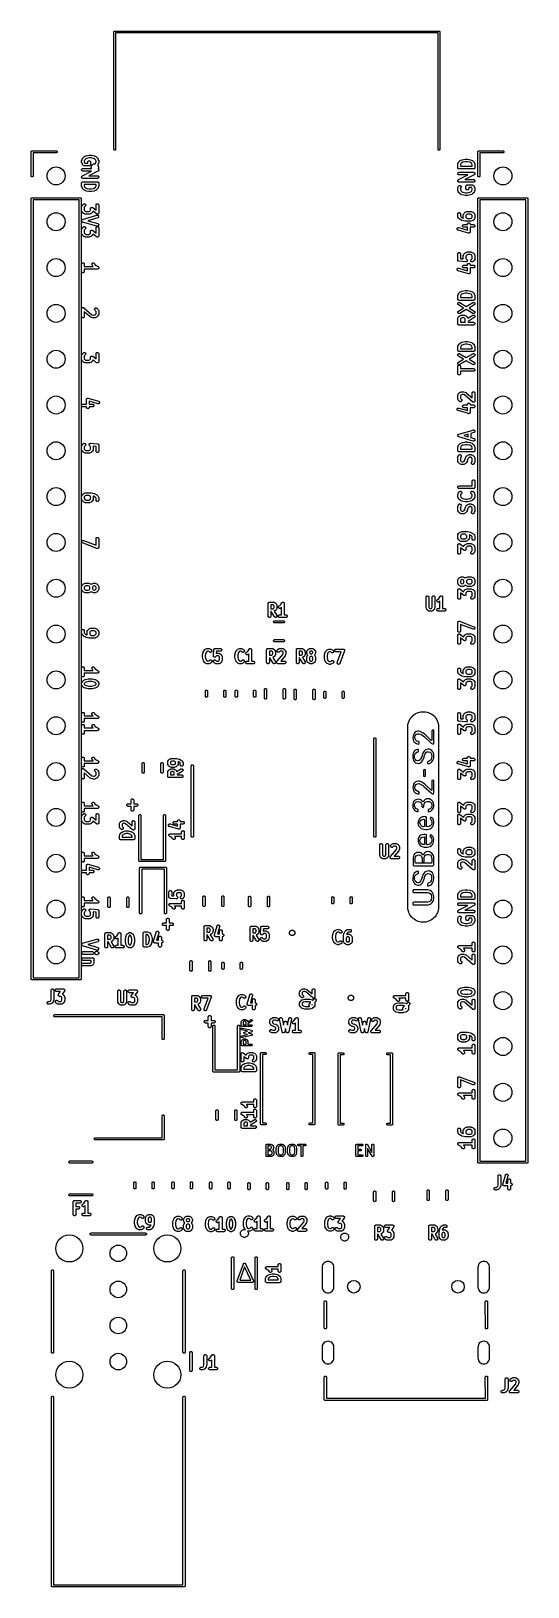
# Model space of a CAD drawing. Extents: x 137.1 to 164.6, y -146.9 to -60.6.
import ezdxf

# ---------------------------------------------------------------- set-up
doc = ezdxf.new("R2010")
doc.units = 0
doc.layers.add('BLACK', color=7, linetype='CONTINUOUS')

msp = doc.modelspace()

# ---------------------------------------------------------------- linework, layer by layer
at = {"layer": 'BLACK', "linetype": 'CONTINUOUS'}
for p, q in [((141.65, -60.7), (141.651, -60.6902)), ((141.65, -60.7025), (141.65, -60.7)), ((141.65, -67.2024), (141.65, -60.7025)), ((141.651, -60.6902), (141.654, -60.6808)), ((141.654, -60.6808), (141.658, -60.6721)), ((141.658, -60.6721), (141.664, -60.6645)), ((141.664, -60.6645), (141.672, -60.6582)), ((141.672, -60.6582), (141.681, -60.6536)), ((141.681, -60.6536), (141.69, -60.6507)), ((141.69, -60.6507), (141.698, -60.65)), ((141.698, -60.65), (141.7, -60.6498)), ((141.7, -60.6498), (141.702, -60.65)), ((141.702, -60.65), (159.698, -60.65)), ((159.65, -60.75), (141.75, -60.75)), ((141.75, -60.75), (141.75, -67.2024)), ((159.65, -67.2024), (159.65, -60.75)), ((159.698, -60.65), (159.7, -60.6498)), ((159.7, -60.6498), (159.702, -60.65)), ((159.702, -60.65), (159.71, -60.6507)), ((159.71, -60.6507), (159.719, -60.6536)), ((159.719, -60.6536), (159.728, -60.6582)), ((159.728, -60.6582), (159.736, -60.6645)), ((159.736, -60.6645), (159.742, -60.6721)), ((159.742, -60.6721), (159.746, -60.6808)), ((159.746, -60.6808), (159.749, -60.6902)), ((159.749, -60.6902), (159.75, -60.7)), ((159.75, -60.7), (159.75, -60.7024)), ((159.75, -60.7024), (159.75, -67.2024)), ((141.651, -67.2098), (141.65, -67.2024)), ((141.654, -67.2192), (141.651, -67.2098)), ((141.658, -67.2279), (141.654, -67.2192)), ((141.664, -67.2355), (141.658, -67.2279)), ((141.672, -67.2418), (141.664, -67.2355)), ((141.681, -67.2464), (141.672, -67.2418)), ((141.69, -67.2493), (141.681, -67.2464)), ((141.7, -67.2502), (141.69, -67.2493)), ((141.71, -67.2493), (141.7, -67.2502)), ((141.719, -67.2464), (141.71, -67.2493)), ((141.728, -67.2418), (141.719, -67.2464)), ((141.736, -67.2355), (141.728, -67.2418)), ((141.742, -67.2279), (141.736, -67.2355)), ((141.746, -67.2192), (141.742, -67.2279)), ((141.749, -67.2098), (141.746, -67.2192)), ((141.75, -67.2024), (141.749, -67.2098)), ((159.651, -67.2098), (159.65, -67.2024)), ((159.654, -67.2192), (159.651, -67.2098)), ((159.658, -67.2279), (159.654, -67.2192)), ((159.664, -67.2355), (159.658, -67.2279)), ((159.672, -67.2418), (159.664, -67.2355)), ((159.681, -67.2464), (159.672, -67.2418)), ((159.69, -67.2493), (159.681, -67.2464)), ((159.7, -67.2502), (159.69, -67.2493)), ((159.71, -67.2493), (159.7, -67.2502)), ((159.719, -67.2464), (159.71, -67.2493)), ((159.728, -67.2418), (159.719, -67.2464)), ((159.736, -67.2355), (159.728, -67.2418)), ((159.742, -67.2279), (159.736, -67.2355)), ((159.746, -67.2192), (159.742, -67.2279)), ((159.749, -67.2098), (159.746, -67.2192)), ((159.75, -67.2024), (159.749, -67.2098)), ((137.06, -67.345), (137.061, -67.3332)), ((137.06, -67.348), (137.06, -67.345)), ((137.06, -68.6779), (137.06, -67.348)), ((137.061, -67.3332), (137.064, -67.3219)), ((137.064, -67.3219), (137.07, -67.3115)), ((137.07, -67.3115), (137.077, -67.3024)), ((137.077, -67.3024), (137.087, -67.2949)), ((137.087, -67.2949), (137.097, -67.2893)), ((137.097, -67.2893), (137.108, -67.2859)), ((137.108, -67.2859), (137.117, -67.285)), ((137.117, -67.285), (137.12, -67.2847)), ((137.117, -67.285), (137.117, -67.285)), ((137.12, -67.2847), (137.123, -67.285)), ((137.123, -67.285), (138.453, -67.285)), ((138.453, -67.405), (137.18, -67.405)), ((137.18, -67.405), (137.18, -68.6779)), ((138.453, -67.285), (138.462, -67.2859)), ((138.462, -67.4041), (138.453, -67.405)), ((138.462, -67.2859), (138.473, -67.2893)), ((138.473, -67.4007), (138.462, -67.4041)), ((138.473, -67.2893), (138.483, -67.2949)), ((138.483, -67.3951), (138.473, -67.4007)), ((138.483, -67.2949), (138.493, -67.3024)), ((138.493, -67.3876), (138.483, -67.3951)), ((138.493, -67.3024), (138.5, -67.3115)), ((138.5, -67.3785), (138.493, -67.3876)), ((138.5, -67.3115), (138.506, -67.3219)), ((138.506, -67.3681), (138.5, -67.3785)), ((138.506, -67.3219), (138.509, -67.3332)), ((138.509, -67.3568), (138.506, -67.3681)), ((138.509, -67.3332), (138.51, -67.345)), ((138.51, -67.345), (138.509, -67.3568)), ((139.863, -67.839), (139.864, -67.8332)), ((139.863, -67.84), (139.863, -67.839)), ((139.863, -67.9067), (139.863, -67.84)), ((139.864, -67.9124), (139.863, -67.9067)), ((139.864, -67.8274), (139.865, -67.8259)), ((139.864, -67.8332), (139.864, -67.8274)), ((139.864, -67.9182), (139.864, -67.9124)), ((139.864, -67.9197), (139.864, -67.9182)), ((139.865, -67.9212), (139.864, -67.9197)), ((139.865, -67.8244), (139.866, -67.8189)), ((139.865, -67.8259), (139.865, -67.8244)), ((139.866, -67.9268), (139.865, -67.9212)), ((139.866, -67.8189), (139.868, -67.8133)), ((139.868, -67.9324), (139.866, -67.9268)), ((139.868, -67.8133), (139.906, -67.7133)), ((139.868, -67.9334), (139.868, -67.9324)), ((139.906, -68.0334), (139.868, -67.9334)), ((139.906, -67.7123), (139.908, -67.7095)), ((139.906, -67.7133), (139.906, -67.7123)), ((139.907, -68.0362), (139.906, -68.0334)), ((139.909, -68.0391), (139.907, -68.0362)), ((139.908, -67.7095), (139.909, -67.7066)), ((139.909, -67.7066), (139.911, -67.7031)), ((139.911, -68.0427), (139.909, -68.0391)), ((139.911, -67.7031), (139.913, -67.6993)), ((139.913, -68.0465), (139.911, -68.0427)), ((139.913, -67.6993), (139.915, -67.6969)), ((139.915, -68.0489), (139.913, -68.0465)), ((139.915, -67.6969), (139.917, -67.6942)), ((139.916, -68.0516), (139.915, -68.0489)), ((139.919, -68.0547), (139.916, -68.0516)), ((139.917, -67.6942), (139.92, -67.6911)), ((139.922, -68.0581), (139.919, -68.0547)), ((139.92, -67.6911), (139.922, -67.6878)), ((139.922, -67.6878), (139.925, -67.6858)), ((139.924, -68.0601), (139.922, -68.0581)), ((139.926, -68.0624), (139.924, -68.0601)), ((139.925, -67.6858), (139.927, -67.6836)), ((139.927, -68.0631), (139.926, -68.0624)), ((139.927, -67.6836), (140.003, -67.6169)), ((139.965, -68.0964), (139.927, -68.0631)), ((139.969, -68.099), (139.965, -68.0964)), ((139.972, -68.1019), (139.969, -68.099)), ((139.974, -68.1033), (139.972, -68.1019)), ((139.977, -68.105), (139.974, -68.1033)), ((139.981, -68.1068), (139.977, -68.105)), ((139.985, -68.1089), (139.981, -68.1068)), ((139.987, -68.1098), (139.985, -68.1089)), ((139.99, -68.111), (139.987, -68.1098)), ((139.994, -68.112), (139.99, -68.111)), ((139.999, -68.1134), (139.994, -68.112)), ((140.002, -68.1137), (139.999, -68.1134)), ((140.004, -68.1143), (140.002, -68.1137)), ((140.003, -67.6169), (140.004, -67.6162)), ((140.004, -67.6162), (140.007, -67.6141)), ((140.009, -68.1145), (140.004, -68.1143)), ((140.007, -67.6141), (140.01, -67.6118)), ((140.013, -68.115), (140.009, -68.1145)), ((140.01, -67.6118), (140.013, -67.61)), ((140.013, -67.61), (140.016, -67.6079)), ((140.04, -67.7841), (140.013, -67.8538)), ((140.013, -67.8538), (140.013, -67.8929)), ((140.013, -67.8929), (140.04, -67.9625)), ((140.014, -68.115), (140.013, -68.115)), ((140.281, -68.115), (140.014, -68.115)), ((140.016, -67.6079), (140.019, -67.6064)), ((140.019, -67.6064), (140.022, -67.6046)), ((140.022, -67.6046), (140.099, -67.5713)), ((140.093, -67.7374), (140.04, -67.7841)), ((140.04, -67.9625), (140.042, -67.965)), ((140.042, -67.965), (140.206, -67.965)), ((140.152, -67.7117), (140.093, -67.7374)), ((140.099, -67.5709), (140.106, -67.5688)), ((140.099, -67.5712), (140.099, -67.5709)), ((140.099, -67.5713), (140.099, -67.5712)), ((140.099, -67.5712), (140.099, -67.5712)), ((140.099, -67.5712), (140.099, -67.5712)), ((140.106, -67.5688), (140.113, -67.5667)), ((140.113, -67.5667), (140.265, -67.5334)), ((140.289, -67.6817), (140.152, -67.7117)), ((140.206, -67.9056), (140.208, -67.8911)), ((140.206, -67.9067), (140.206, -67.9056)), ((140.206, -67.965), (140.206, -67.9067)), ((140.208, -67.8911), (140.212, -67.8771)), ((140.212, -67.8771), (140.219, -67.8643)), ((140.219, -67.8643), (140.228, -67.8531)), ((140.228, -67.8531), (140.24, -67.8439)), ((140.24, -67.8439), (140.253, -67.8371)), ((140.253, -67.8371), (140.267, -67.833)), ((140.265, -67.5334), (140.266, -67.5332)), ((140.266, -67.5331), (140.274, -67.5324)), ((140.266, -67.5332), (140.266, -67.5331)), ((140.266, -67.5332), (140.266, -67.5332)), ((140.267, -67.833), (140.281, -67.8317)), ((140.274, -67.5324), (140.281, -67.5317)), ((140.281, -67.5317), (140.281, -67.5317)), ((140.281, -67.5317), (140.281, -67.5317)), ((140.281, -67.5317), (140.395, -67.5317)), ((140.281, -67.8317), (140.296, -67.8332)), ((140.288, -68.1143), (140.281, -68.115)), ((140.295, -68.1137), (140.288, -68.1143)), ((140.387, -67.6817), (140.289, -67.6817)), ((140.296, -68.1136), (140.295, -68.1136)), ((140.295, -68.1136), (140.295, -68.1137)), ((140.296, -67.8332), (140.31, -67.8375)), ((140.302, -68.1115), (140.296, -68.1136)), ((140.309, -68.1095), (140.302, -68.1115)), ((140.31, -68.1093), (140.309, -68.1094)), ((140.309, -68.1094), (140.309, -68.1095)), ((140.31, -67.8375), (140.323, -67.8445)), ((140.316, -68.106), (140.31, -68.1093)), ((140.322, -68.1028), (140.316, -68.106)), ((140.328, -68.098), (140.322, -68.1025)), ((140.322, -68.1025), (140.322, -68.1026)), ((140.322, -68.1026), (140.322, -68.1028)), ((140.323, -67.8445), (140.334, -67.8538)), ((140.333, -68.0936), (140.328, -68.098)), ((140.334, -68.0934), (140.333, -68.0936)), ((140.334, -67.8538), (140.343, -67.8652)), ((140.338, -68.0878), (140.334, -68.0932)), ((140.334, -68.0932), (140.334, -68.0934)), ((140.343, -68.0824), (140.338, -68.0878)), ((140.343, -67.8652), (140.35, -67.8781)), ((140.346, -68.0758), (140.343, -68.0819)), ((140.343, -68.0819), (140.343, -68.0821)), ((140.343, -68.0821), (140.343, -68.0824)), ((140.35, -68.0695), (140.346, -68.0758)), ((140.35, -67.8781), (140.355, -67.8921)), ((140.352, -68.0623), (140.35, -68.0691)), ((140.35, -68.0691), (140.35, -68.0693)), ((140.35, -68.0693), (140.35, -68.0695)), ((140.354, -68.0556), (140.352, -68.0623)), ((140.355, -68.0481), (140.354, -68.0551)), ((140.354, -68.0551), (140.354, -68.0553)), ((140.354, -68.0553), (140.354, -68.0556)), ((140.355, -67.8921), (140.356, -67.9067)), ((140.356, -68.041), (140.355, -68.0481)), ((140.356, -67.9067), (140.356, -68.04)), ((140.356, -68.04), (140.356, -68.0405)), ((140.356, -68.0405), (140.356, -68.0405)), ((140.356, -68.0405), (140.356, -68.0405)), ((140.356, -68.0405), (140.356, -68.041)), ((140.524, -67.7117), (140.387, -67.6817)), ((140.395, -67.5317), (140.396, -67.5317)), ((140.396, -67.5317), (140.397, -67.5317)), ((140.397, -67.5317), (140.397, -67.5317)), ((140.397, -67.5317), (140.404, -67.5325)), ((140.404, -67.5325), (140.411, -67.5333)), ((140.411, -67.5333), (140.411, -67.5334)), ((140.411, -67.5334), (140.411, -67.5334)), ((140.411, -67.5334), (140.564, -67.5667)), ((140.412, -68.1317), (140.416, -68.1233)), ((140.416, -68.1233), (140.419, -68.1149)), ((140.419, -68.1149), (140.428, -68.0977)), ((140.428, -68.0977), (140.429, -68.0965)), ((140.428, -68.0977), (140.428, -68.0977)), ((140.428, -68.0977), (140.428, -68.0977)), ((140.429, -68.0965), (140.434, -68.089)), ((140.434, -68.089), (140.439, -68.0815)), ((140.439, -68.0815), (140.452, -68.0663)), ((140.452, -68.0653), (140.459, -68.0589)), ((140.452, -68.0663), (140.452, -68.0653)), ((140.452, -68.0663), (140.452, -68.0663)), ((140.452, -68.0663), (140.452, -68.0663)), ((140.459, -68.0589), (140.465, -68.0525)), ((140.465, -68.0525), (140.48, -68.04)), ((140.48, -68.04), (140.481, -68.0392)), ((140.48, -68.04), (140.48, -68.04)), ((140.48, -68.04), (140.48, -68.04)), ((140.481, -68.0392), (140.489, -68.0342)), ((140.489, -68.0342), (140.497, -68.0291)), ((140.497, -68.0291), (140.514, -68.0199)), ((140.514, -68.0198), (140.515, -68.0192)), ((140.514, -68.0199), (140.514, -68.0198)), ((140.514, -68.0198), (140.514, -68.0198)), ((140.515, -68.0192), (140.523, -68.0158)), ((140.523, -68.0158), (140.532, -68.0123)), ((140.583, -67.7374), (140.524, -67.7117)), ((140.532, -68.0123), (140.55, -68.0065)), ((140.55, -68.0065), (140.552, -68.0061)), ((140.552, -68.0061), (140.561, -68.0044)), ((140.561, -68.0044), (140.569, -68.0026)), ((140.564, -67.5667), (140.564, -67.5668)), ((140.564, -67.5668), (140.564, -67.5668)), ((140.564, -67.5668), (140.564, -67.5668)), ((140.564, -67.5668), (140.565, -67.567)), ((140.565, -67.567), (140.571, -67.5692)), ((140.569, -68.0026), (140.589, -68.0006)), ((140.571, -67.5692), (140.578, -67.5713)), ((140.578, -67.5713), (140.654, -67.6046)), ((140.637, -67.7841), (140.583, -67.7374)), ((140.589, -68.0005), (140.59, -68.0004)), ((140.589, -68.0006), (140.589, -68.0005)), ((140.589, -68.0005), (140.589, -68.0005)), ((140.59, -68.0004), (140.599, -68.0005)), ((140.599, -68.0005), (140.608, -68.0004)), ((140.608, -68.0004), (140.625, -68.002)), ((140.625, -68.002), (140.626, -67.9971)), ((140.626, -67.9971), (140.629, -67.9828)), ((140.629, -67.9828), (140.635, -67.9695)), ((140.635, -67.9695), (140.663, -67.9201)), ((140.663, -67.8538), (140.637, -67.7841)), ((140.654, -67.6046), (140.655, -67.605)), ((140.655, -67.605), (140.658, -67.6069)), ((140.658, -67.6069), (140.661, -67.6084)), ((140.661, -67.6084), (140.664, -67.6105)), ((140.663, -67.9201), (140.663, -67.8538)), ((140.664, -67.6105), (140.667, -67.6124)), ((140.667, -67.6124), (140.67, -67.6148)), ((140.67, -67.6148), (140.673, -67.6169)), ((140.673, -67.6169), (140.749, -67.6836)), ((140.756, -68.0566), (140.747, -68.0648)), ((140.747, -68.0648), (140.759, -68.0792)), ((140.749, -67.6836), (140.75, -67.6843)), ((140.75, -67.6843), (140.752, -67.6866)), ((140.752, -67.6866), (140.755, -67.6886)), ((140.755, -67.6886), (140.757, -67.6919)), ((140.765, -68.0448), (140.756, -68.0566)), ((140.757, -67.6919), (140.76, -67.6951)), ((140.759, -68.0792), (140.759, -68.0792)), ((140.759, -68.0792), (140.759, -68.0792)), ((140.759, -68.0792), (140.76, -68.0803)), ((140.76, -67.6951), (140.762, -67.6977)), ((140.76, -68.0803), (140.765, -68.0878)), ((140.762, -67.6977), (140.764, -67.7002)), ((140.764, -67.7002), (140.765, -67.704)), ((140.765, -67.704), (140.768, -67.7076)), ((140.803, -67.9772), (140.765, -68.0439)), ((140.765, -68.0439), (140.765, -68.0448)), ((140.765, -68.0878), (140.77, -68.0953)), ((140.768, -67.7076), (140.769, -67.7105)), ((140.769, -67.7105), (140.77, -67.7133)), ((140.77, -67.7133), (140.808, -67.8133)), ((140.77, -68.0953), (140.78, -68.1124)), ((140.78, -68.1124), (140.78, -68.1124)), ((140.78, -68.1124), (140.78, -68.1124)), ((140.78, -68.1124), (140.78, -68.1137)), ((140.78, -68.1137), (140.784, -68.122)), ((140.784, -68.122), (140.787, -68.1304)), ((140.805, -67.9733), (140.803, -67.9772)), ((140.807, -67.9695), (140.805, -67.9733)), ((140.808, -67.9666), (140.807, -67.9695)), ((140.808, -67.8133), (140.809, -67.8143)), ((140.809, -67.9639), (140.808, -67.9666)), ((140.809, -67.8143), (140.81, -67.8199)), ((140.81, -67.9597), (140.809, -67.9639)), ((140.81, -67.8199), (140.812, -67.8254)), ((140.811, -67.9556), (140.81, -67.9597)), ((140.812, -67.9526), (140.811, -67.9556)), ((140.812, -67.8254), (140.812, -67.827)), ((140.812, -67.827), (140.812, -67.8285)), ((140.812, -67.8285), (140.813, -67.8342)), ((140.813, -67.9453), (140.812, -67.9496)), ((140.812, -67.9496), (140.812, -67.9526)), ((140.813, -67.8342), (140.813, -67.84)), ((140.813, -67.84), (140.813, -67.94)), ((140.813, -67.94), (140.813, -67.941)), ((140.813, -67.941), (140.813, -67.9453)), ((160.737, -68.049), (160.738, -68.0432)), ((160.737, -68.05), (160.737, -68.049)), ((160.737, -68.2167), (160.737, -68.05)), ((160.738, -68.0359), (160.739, -68.0344)), ((160.738, -68.0374), (160.738, -68.0359)), ((160.738, -68.0432), (160.738, -68.0374)), ((160.739, -68.0344), (160.74, -68.0289)), ((160.74, -68.0289), (160.742, -68.0233)), ((160.742, -68.0233), (160.78, -67.9233)), ((160.78, -67.9223), (160.782, -67.9195)), ((160.78, -67.9233), (160.78, -67.9223)), ((160.782, -67.9195), (160.783, -67.9166)), ((160.783, -67.9166), (160.785, -67.9131)), ((160.785, -67.9131), (160.787, -67.9093)), ((160.787, -67.9093), (160.789, -67.9069)), ((160.789, -67.9069), (160.791, -67.9042)), ((160.791, -67.9042), (160.793, -67.9011)), ((160.793, -67.9011), (160.796, -67.8978)), ((160.796, -67.8978), (160.798, -67.8958)), ((160.798, -67.8958), (160.801, -67.8936)), ((160.801, -67.8936), (160.877, -67.8269)), ((160.877, -67.8269), (160.878, -67.8262)), ((160.878, -67.8262), (160.881, -67.8241)), ((160.881, -67.8241), (160.883, -67.8218)), ((160.883, -67.8218), (160.887, -67.82)), ((160.887, -67.82), (160.89, -67.8179)), ((160.913, -67.9941), (160.887, -68.0638)), ((160.887, -68.0638), (160.887, -68.1417)), ((160.89, -67.8179), (160.893, -67.8164)), ((160.893, -67.8164), (160.896, -67.8146)), ((160.896, -67.8146), (160.972, -67.7813)), ((160.967, -67.9474), (160.913, -67.9941)), ((161.026, -67.9217), (160.967, -67.9474)), ((160.972, -67.7812), (160.973, -67.7809)), ((160.972, -67.7813), (160.972, -67.7812)), ((160.972, -67.7812), (160.972, -67.7812)), ((160.972, -67.7812), (160.972, -67.7812)), ((160.973, -67.7809), (160.98, -67.7788)), ((160.98, -67.7788), (160.986, -67.7767)), ((160.986, -67.7767), (161.139, -67.7434)), ((161.163, -67.8917), (161.026, -67.9217)), ((161.139, -67.7434), (161.14, -67.7432)), ((161.14, -67.7431), (161.147, -67.7424)), ((161.14, -67.7432), (161.14, -67.7431)), ((161.14, -67.7432), (161.14, -67.7432)), ((161.147, -67.7424), (161.154, -67.7417)), ((161.154, -67.7417), (161.155, -67.7417)), ((161.155, -67.7417), (161.155, -67.7417)), ((161.155, -67.7417), (161.269, -67.7417)), ((161.261, -67.8917), (161.163, -67.8917)), ((161.398, -67.9217), (161.261, -67.8917)), ((161.269, -67.7417), (161.27, -67.7417)), ((161.27, -67.7417), (161.27, -67.7417)), ((161.27, -67.7417), (161.271, -67.7417)), ((161.271, -67.7417), (161.278, -67.7425)), ((161.278, -67.7425), (161.285, -67.7433)), ((161.285, -67.7433), (161.285, -67.7434)), ((161.285, -67.7434), (161.285, -67.7434)), ((161.285, -67.7434), (161.437, -67.7767)), ((161.457, -67.9474), (161.398, -67.9217)), ((161.437, -67.7767), (161.438, -67.7768)), ((161.438, -67.7768), (161.438, -67.7768)), ((161.438, -67.7768), (161.438, -67.7768)), ((161.438, -67.7768), (161.438, -67.777)), ((161.438, -67.777), (161.445, -67.7792)), ((161.445, -67.7792), (161.451, -67.7813)), ((161.451, -67.7813), (161.528, -67.8146)), ((161.51, -67.9941), (161.457, -67.9474)), ((161.537, -68.0638), (161.51, -67.9941)), ((161.528, -67.8146), (161.529, -67.815)), ((161.529, -67.815), (161.532, -67.8169)), ((161.532, -67.8169), (161.535, -67.8184)), ((161.535, -67.8184), (161.538, -67.8205)), ((161.537, -68.1417), (161.537, -68.0638)), ((161.538, -67.8205), (161.541, -67.8224)), ((161.541, -67.8224), (161.544, -67.8248)), ((161.544, -67.8248), (161.547, -67.8269)), ((161.547, -67.8269), (161.623, -67.8936)), ((161.623, -67.8936), (161.624, -67.8943)), ((161.624, -67.8943), (161.626, -67.8966)), ((161.626, -67.8966), (161.628, -67.8986)), ((161.628, -67.8986), (161.631, -67.9019)), ((161.631, -67.9019), (161.634, -67.9051)), ((161.634, -67.9051), (161.635, -67.9077)), ((161.635, -67.9077), (161.637, -67.9102)), ((161.637, -67.9102), (161.639, -67.914)), ((161.639, -67.914), (161.641, -67.9176)), ((161.641, -67.9176), (161.643, -67.9205)), ((161.643, -67.9205), (161.644, -67.9233)), ((161.644, -67.9233), (161.682, -68.0233)), ((161.682, -68.0233), (161.682, -68.0243)), ((161.682, -68.0243), (161.684, -68.0299)), ((161.684, -68.0299), (161.685, -68.0354)), ((161.685, -68.0354), (161.686, -68.037)), ((161.686, -68.037), (161.686, -68.0385)), ((161.686, -68.0385), (161.686, -68.0442)), ((161.686, -68.0442), (161.687, -68.05)), ((161.687, -68.05), (161.687, -68.2167)), ((161.85, -67.345), (161.851, -67.3332)), ((161.85, -67.348), (161.85, -67.345)), ((161.85, -68.6779), (161.85, -67.348)), ((161.851, -67.3332), (161.854, -67.3219)), ((161.854, -67.3219), (161.86, -67.3115)), ((161.86, -67.3115), (161.867, -67.3024)), ((161.867, -67.3024), (161.877, -67.2949)), ((161.877, -67.2949), (161.887, -67.2893)), ((161.887, -67.2893), (161.898, -67.2859)), ((161.898, -67.2859), (161.907, -67.285)), ((161.907, -67.285), (161.91, -67.2847)), ((161.907, -67.285), (161.907, -67.285)), ((161.91, -67.2847), (161.913, -67.285)), ((161.913, -67.285), (163.243, -67.285)), ((163.243, -67.405), (161.97, -67.405)), ((161.97, -67.405), (161.97, -68.6779)), ((163.243, -67.285), (163.252, -67.2859)), ((163.252, -67.4041), (163.243, -67.405)), ((163.252, -67.2859), (163.263, -67.2893)), ((163.263, -67.4007), (163.252, -67.4041)), ((163.263, -67.2893), (163.273, -67.2949)), ((163.273, -67.3951), (163.263, -67.4007)), ((163.273, -67.2949), (163.283, -67.3024)), ((163.283, -67.3876), (163.273, -67.3951)), ((163.283, -67.3024), (163.29, -67.3115)), ((163.29, -67.3785), (163.283, -67.3876)), ((163.29, -67.3115), (163.296, -67.3219)), ((163.296, -67.3681), (163.29, -67.3785)), ((163.296, -67.3219), (163.299, -67.3332)), ((163.299, -67.3568), (163.296, -67.3681)), ((163.299, -67.3332), (163.3, -67.345)), ((163.3, -67.345), (163.299, -67.3568)), ((137.061, -68.6868), (137.06, -68.6779)), ((137.064, -68.6981), (137.061, -68.6868)), ((137.07, -68.7085), (137.064, -68.6981)), ((137.077, -68.7176), (137.07, -68.7085)), ((137.087, -68.7251), (137.077, -68.7176)), ((137.097, -68.7307), (137.087, -68.7251)), ((137.108, -68.7341), (137.097, -68.7307)), ((137.12, -68.7353), (137.108, -68.7341)), ((137.132, -68.7341), (137.12, -68.7353)), ((137.143, -68.7307), (137.132, -68.7341)), ((137.153, -68.7251), (137.143, -68.7307)), ((137.163, -68.7176), (137.153, -68.7251)), ((137.17, -68.7085), (137.163, -68.7176)), ((137.176, -68.6981), (137.17, -68.7085)), ((137.179, -68.6868), (137.176, -68.6981)), ((137.18, -68.6779), (137.179, -68.6868)), ((139.863, -68.3395), (139.865, -68.3249)), ((139.864, -68.3541), (139.863, -68.3395)), ((139.863, -68.7395), (139.864, -68.7349)), ((139.863, -68.7422), (139.863, -68.7395)), ((139.863, -68.7449), (139.863, -68.7422)), ((139.864, -68.7495), (139.863, -68.7449)), ((139.869, -68.3681), (139.864, -68.3541)), ((139.864, -68.7276), (139.865, -68.7249)), ((139.864, -68.7303), (139.864, -68.7276)), ((139.864, -68.7349), (139.864, -68.7303)), ((139.864, -68.7541), (139.864, -68.7495)), ((139.865, -68.7567), (139.864, -68.7541)), ((139.865, -68.3249), (139.869, -68.3109)), ((139.865, -68.7249), (139.866, -68.7205)), ((139.866, -68.7594), (139.865, -68.7567)), ((139.866, -68.7205), (139.867, -68.716)), ((139.867, -68.7637), (139.866, -68.7594)), ((139.867, -68.716), (139.868, -68.7135)), ((139.869, -68.7681), (139.867, -68.7637)), ((139.868, -68.7135), (139.869, -68.7109)), ((139.869, -68.3109), (139.876, -68.2981)), ((139.875, -68.3811), (139.869, -68.3681)), ((139.869, -68.7109), (139.871, -68.7069)), ((139.87, -68.7705), (139.869, -68.7681)), ((139.871, -68.7731), (139.87, -68.7705)), ((139.871, -68.7069), (139.873, -68.7027)), ((139.873, -68.777), (139.871, -68.7731)), ((139.873, -68.7027), (139.875, -68.7005)), ((139.875, -68.7811), (139.873, -68.777)), ((139.885, -68.3925), (139.875, -68.3811)), ((139.875, -68.7005), (139.876, -68.6981)), ((139.877, -68.7832), (139.875, -68.7811)), ((139.876, -68.2981), (139.885, -68.2868)), ((139.876, -68.6981), (139.879, -68.6945)), ((139.878, -68.7855), (139.877, -68.7832)), ((139.882, -68.7889), (139.878, -68.7855)), ((139.879, -68.6945), (139.882, -68.6908)), ((139.882, -68.6908), (139.884, -68.6889)), ((139.885, -68.7925), (139.882, -68.7889)), ((139.884, -68.6889), (139.885, -68.6868)), ((139.885, -68.2868), (139.897, -68.2775)), ((139.896, -68.4019), (139.885, -68.3925)), ((139.885, -68.6868), (139.889, -68.6839)), ((139.887, -68.7942), (139.885, -68.7925)), ((139.888, -68.7962), (139.887, -68.7942)), ((139.892, -68.7989), (139.888, -68.7962)), ((139.889, -68.6839), (139.892, -68.6807)), ((139.892, -68.6807), (139.894, -68.6793)), ((139.896, -68.8019), (139.892, -68.7989)), ((139.894, -68.6793), (139.897, -68.6775)), ((139.909, -68.4089), (139.896, -68.4019)), ((139.898, -68.8032), (139.896, -68.8019)), ((139.897, -68.2775), (139.91, -68.2707)), ((139.897, -68.6775), (139.901, -68.6754)), ((139.9, -68.8048), (139.898, -68.8032)), ((139.905, -68.8067), (139.9, -68.8048)), ((139.901, -68.6754), (139.905, -68.6729)), ((139.905, -68.6729), (140.42, -68.415)), ((139.909, -68.8089), (139.905, -68.8067)), ((139.923, -68.4134), (139.909, -68.4089)), ((139.911, -68.8098), (139.909, -68.8089)), ((139.91, -68.2707), (139.924, -68.2664)), ((139.914, -68.8109), (139.911, -68.8098)), ((139.918, -68.812), (139.914, -68.8109)), ((139.923, -68.8134), (139.918, -68.812)), ((139.937, -68.415), (139.923, -68.4134)), ((139.925, -68.8137), (139.923, -68.8134)), ((139.924, -68.2664), (139.938, -68.265)), ((139.928, -68.8143), (139.925, -68.8137)), ((139.932, -68.8145), (139.928, -68.8143)), ((139.937, -68.815), (139.932, -68.8145)), ((139.938, -68.415), (139.937, -68.415)), ((139.938, -68.815), (139.937, -68.815)), ((139.938, -68.265), (140.411, -68.265)), ((140.42, -68.415), (139.938, -68.415)), ((140.738, -68.815), (139.938, -68.815)), ((140.772, -68.4071), (140.256, -68.665)), ((140.256, -68.665), (140.738, -68.665)), ((140.4, -68.1902), (140.402, -68.1708)), ((140.4, -68.1903), (140.4, -68.1902)), ((140.4, -68.2), (140.4, -68.1903)), ((140.4, -68.2097), (140.4, -68.2)), ((140.4, -68.2098), (140.4, -68.2097)), ((140.4, -68.2112), (140.4, -68.2098)), ((140.4, -68.2098), (140.4, -68.2098)), ((140.4, -68.2098), (140.4, -68.2098)), ((140.401, -68.2125), (140.4, -68.2112)), ((140.403, -68.2319), (140.401, -68.2125)), ((140.402, -68.1708), (140.403, -68.1694)), ((140.403, -68.1694), (140.404, -68.1606)), ((140.405, -68.2408), (140.403, -68.2319)), ((140.404, -68.1606), (140.406, -68.1517)), ((140.406, -68.2497), (140.405, -68.2408)), ((140.406, -68.1517), (140.412, -68.133)), ((140.407, -68.251), (140.406, -68.2497)), ((140.411, -68.265), (140.407, -68.251)), ((140.407, -68.251), (140.407, -68.251)), ((140.407, -68.251), (140.407, -68.251)), ((140.412, -68.133), (140.412, -68.1317)), ((140.738, -68.665), (140.739, -68.665)), ((140.753, -68.8136), (140.738, -68.815)), ((140.739, -68.665), (140.754, -68.6666)), ((140.767, -68.8093), (140.753, -68.8136)), ((140.754, -68.6666), (140.768, -68.6711)), ((140.78, -68.8025), (140.767, -68.8093)), ((140.768, -68.6711), (140.78, -68.6781)), ((140.776, -68.4046), (140.772, -68.4071)), ((140.78, -68.4025), (140.776, -68.4046)), ((140.782, -68.4007), (140.78, -68.4025)), ((140.78, -68.6781), (140.792, -68.6875)), ((140.791, -68.7932), (140.78, -68.8025)), ((140.784, -68.3993), (140.782, -68.4007)), ((140.784, -68.2766), (140.783, -68.2801)), ((140.783, -68.2801), (140.784, -68.2811)), ((140.788, -68.2683), (140.784, -68.2766)), ((140.784, -68.2811), (140.788, -68.2838)), ((140.787, -68.3961), (140.784, -68.3993)), ((140.787, -68.1304), (140.793, -68.149)), ((140.791, -68.3932), (140.787, -68.3961)), ((140.794, -68.2483), (140.788, -68.267)), ((140.788, -68.267), (140.788, -68.267)), ((140.788, -68.267), (140.788, -68.267)), ((140.788, -68.267), (140.788, -68.2683)), ((140.788, -68.2838), (140.79, -68.2858)), ((140.79, -68.2858), (140.792, -68.2875)), ((140.793, -68.3911), (140.791, -68.3932)), ((140.8, -68.7819), (140.791, -68.7932)), ((140.792, -68.2875), (140.795, -68.2911)), ((140.792, -68.6875), (140.801, -68.6989)), ((140.793, -68.149), (140.794, -68.1503)), ((140.795, -68.3892), (140.793, -68.3911)), ((140.794, -68.1503), (140.795, -68.1592)), ((140.796, -68.2394), (140.794, -68.2483)), ((140.795, -68.1592), (140.797, -68.1681)), ((140.795, -68.2911), (140.798, -68.2945)), ((140.797, -68.3855), (140.795, -68.3892)), ((140.797, -68.2306), (140.796, -68.2394)), ((140.797, -68.1681), (140.799, -68.1875)), ((140.798, -68.2292), (140.797, -68.2306)), ((140.8, -68.3819), (140.797, -68.3855)), ((140.8, -68.2098), (140.798, -68.2292)), ((140.798, -68.2945), (140.799, -68.2968)), ((140.799, -68.1875), (140.8, -68.1888)), ((140.799, -68.2968), (140.801, -68.2989)), ((140.8, -68.1888), (140.8, -68.1902)), ((140.8, -68.1902), (140.8, -68.1902)), ((140.8, -68.1902), (140.8, -68.1902)), ((140.8, -68.1902), (140.8, -68.1903)), ((140.8, -68.1903), (140.8, -68.2)), ((140.8, -68.2), (140.8, -68.2097)), ((140.8, -68.2097), (140.8, -68.2098)), ((140.802, -68.3795), (140.8, -68.3819)), ((140.807, -68.7691), (140.8, -68.7819)), ((140.801, -68.2989), (140.803, -68.303)), ((140.801, -68.6989), (140.808, -68.7119)), ((140.803, -68.3773), (140.802, -68.3795)), ((140.803, -68.303), (140.805, -68.3069)), ((140.805, -68.3731), (140.803, -68.3773)), ((140.805, -68.3069), (140.806, -68.3095)), ((140.807, -68.3691), (140.805, -68.3731)), ((140.806, -68.3095), (140.808, -68.3119)), ((140.808, -68.3665), (140.807, -68.3691)), ((140.812, -68.7551), (140.807, -68.7691)), ((140.808, -68.3119), (140.809, -68.3163)), ((140.809, -68.364), (140.808, -68.3665)), ((140.808, -68.7119), (140.812, -68.7259)), ((140.809, -68.3163), (140.811, -68.3206)), ((140.81, -68.3595), (140.809, -68.364)), ((140.812, -68.3551), (140.81, -68.3595)), ((140.811, -68.3206), (140.811, -68.3233)), ((140.811, -68.3233), (140.812, -68.3259)), ((140.812, -68.3259), (140.812, -68.3305)), ((140.812, -68.3305), (140.813, -68.3351)), ((140.813, -68.3451), (140.812, -68.3497)), ((140.812, -68.3497), (140.812, -68.3524)), ((140.812, -68.3524), (140.812, -68.3551)), ((140.812, -68.7259), (140.813, -68.7405)), ((140.813, -68.7405), (140.812, -68.7551)), ((140.813, -68.3351), (140.813, -68.3378)), ((140.813, -68.3378), (140.813, -68.3405)), ((140.813, -68.3405), (140.813, -68.3451)), ((160.738, -68.2237), (160.737, -68.2167)), ((160.737, -68.5495), (160.738, -68.5349)), ((160.738, -68.5641), (160.737, -68.5495)), ((160.737, -68.9449), (160.738, -68.9403)), ((160.737, -68.9495), (160.737, -68.9449)), ((160.737, -68.9522), (160.737, -68.9495)), ((160.737, -68.9549), (160.737, -68.9522)), ((160.738, -68.9595), (160.737, -68.9549)), ((160.738, -68.2307), (160.738, -68.2237)), ((160.738, -68.231), (160.738, -68.2307)), ((160.738, -68.2312), (160.738, -68.231)), ((160.74, -68.238), (160.738, -68.2312)), ((160.738, -68.5349), (160.743, -68.5209)), ((160.742, -68.5781), (160.738, -68.5641)), ((160.738, -68.9349), (160.74, -68.9305)), ((160.738, -68.9376), (160.738, -68.9349)), ((160.738, -68.9403), (160.738, -68.9376)), ((160.738, -68.9641), (160.738, -68.9595)), ((160.739, -68.9667), (160.738, -68.9641)), ((160.739, -68.9694), (160.739, -68.9667)), ((160.741, -68.9737), (160.739, -68.9694)), ((160.742, -68.2448), (160.74, -68.238)), ((160.74, -68.9305), (160.741, -68.926)), ((160.741, -68.926), (160.742, -68.9235)), ((160.742, -68.9781), (160.741, -68.9737)), ((160.742, -68.245), (160.742, -68.2448)), ((160.743, -68.2452), (160.742, -68.245)), ((160.749, -68.5911), (160.742, -68.5781)), ((160.742, -68.9235), (160.743, -68.9209)), ((160.744, -68.9805), (160.742, -68.9781)), ((160.746, -68.2515), (160.743, -68.2452)), ((160.743, -68.5209), (160.75, -68.5081)), ((160.743, -68.9209), (160.745, -68.9169)), ((160.745, -68.9831), (160.744, -68.9805)), ((160.745, -68.9169), (160.747, -68.9127)), ((160.747, -68.987), (160.745, -68.9831)), ((160.749, -68.2577), (160.746, -68.2515)), ((160.747, -68.9127), (160.748, -68.9105)), ((160.749, -68.9911), (160.747, -68.987)), ((160.748, -68.9105), (160.75, -68.9081)), ((160.749, -68.2579), (160.749, -68.2577)), ((160.749, -68.2582), (160.749, -68.2579)), ((160.754, -68.2637), (160.749, -68.2582)), ((160.758, -68.6025), (160.749, -68.5911)), ((160.751, -68.9932), (160.749, -68.9911)), ((160.75, -68.5081), (160.759, -68.4968)), ((160.75, -68.9081), (160.753, -68.9045)), ((160.753, -68.9045), (160.755, -68.9008)), ((160.758, -68.2691), (160.754, -68.2637)), ((160.755, -68.9008), (160.757, -68.8989)), ((160.757, -68.8989), (160.759, -68.8968)), ((160.759, -68.2693), (160.758, -68.2691)), ((160.77, -68.6119), (160.758, -68.6025)), ((160.759, -68.2695), (160.759, -68.2693)), ((160.764, -68.274), (160.759, -68.2695)), ((160.759, -68.4968), (160.77, -68.4875)), ((160.759, -68.8968), (160.763, -68.8939)), ((160.763, -68.8939), (160.766, -68.8907)), ((160.77, -68.2785), (160.764, -68.274)), ((160.766, -68.8907), (160.768, -68.8893)), ((160.768, -68.8893), (160.77, -68.8875)), ((160.77, -68.2787), (160.77, -68.2785)), ((160.77, -68.2788), (160.77, -68.2787)), ((160.776, -68.2822), (160.77, -68.2788)), ((160.77, -68.4875), (160.783, -68.4807)), ((160.782, -68.6189), (160.77, -68.6119)), ((160.77, -68.8875), (160.774, -68.8854)), ((160.774, -68.8854), (160.778, -68.8829)), ((160.782, -68.2856), (160.776, -68.2822)), ((160.778, -68.8829), (161.294, -68.625)), ((160.783, -68.2857), (160.782, -68.2856)), ((160.796, -68.6234), (160.782, -68.6189)), ((160.783, -68.2858), (160.783, -68.2857)), ((160.79, -68.2879), (160.783, -68.2858)), ((160.783, -68.4807), (160.797, -68.4764)), ((160.796, -68.29), (160.79, -68.2879)), ((160.797, -68.2901), (160.796, -68.29)), ((160.811, -68.625), (160.796, -68.6234)), ((160.804, -68.2909), (160.797, -68.2901)), ((160.797, -68.2901), (160.797, -68.2901)), ((160.797, -68.4764), (160.812, -68.475)), ((160.811, -68.2917), (160.804, -68.2909)), ((160.812, -68.2917), (160.811, -68.2917)), ((160.811, -68.2917), (160.811, -68.2917)), ((160.811, -68.2917), (160.811, -68.2917)), ((160.811, -68.2917), (160.811, -68.2917)), ((160.812, -68.625), (160.811, -68.625)), ((161.612, -68.2917), (160.812, -68.2917)), ((160.812, -68.475), (161.612, -68.475)), ((161.294, -68.625), (160.812, -68.625)), ((160.887, -68.1417), (161.537, -68.1417)), ((161.645, -68.6171), (161.13, -68.875)), ((161.13, -68.875), (161.612, -68.875)), ((161.619, -68.291), (161.612, -68.2917)), ((161.612, -68.475), (161.613, -68.475)), ((161.612, -68.875), (161.613, -68.875)), ((161.613, -68.475), (161.618, -68.4755)), ((161.613, -68.875), (161.627, -68.8766)), ((161.618, -68.4755), (161.622, -68.4757)), ((161.626, -68.2903), (161.619, -68.291)), ((161.622, -68.4757), (161.625, -68.4763)), ((161.625, -68.4763), (161.627, -68.4766)), ((161.633, -68.2882), (161.626, -68.2902)), ((161.626, -68.2902), (161.626, -68.2903)), ((161.626, -68.2903), (161.626, -68.2903)), ((161.627, -68.4766), (161.632, -68.478)), ((161.627, -68.8766), (161.641, -68.8811)), ((161.632, -68.478), (161.636, -68.4791)), ((161.64, -68.2862), (161.633, -68.2882)), ((161.636, -68.4791), (161.639, -68.4802)), ((161.639, -68.4802), (161.641, -68.4811)), ((161.647, -68.2827), (161.64, -68.286)), ((161.64, -68.286), (161.64, -68.2861)), ((161.64, -68.2861), (161.64, -68.2862)), ((161.641, -68.4811), (161.645, -68.4833)), ((161.641, -68.8811), (161.654, -68.8881)), ((161.645, -68.4833), (161.65, -68.4852)), ((161.649, -68.6146), (161.645, -68.6171)), ((161.653, -68.2794), (161.647, -68.2827)), ((161.653, -68.6125), (161.649, -68.6146)), ((161.65, -68.4852), (161.652, -68.4868)), ((161.652, -68.4868), (161.654, -68.4881)), ((161.659, -68.2746), (161.653, -68.2791)), ((161.653, -68.2791), (161.653, -68.2793)), ((161.653, -68.2793), (161.653, -68.2794)), ((161.656, -68.6107), (161.653, -68.6125)), ((161.654, -68.4881), (161.658, -68.4911)), ((161.654, -68.8881), (161.665, -68.8975)), ((161.658, -68.6093), (161.656, -68.6107)), ((161.658, -68.4911), (161.662, -68.4938)), ((161.661, -68.6061), (161.658, -68.6093)), ((161.664, -68.2703), (161.659, -68.2746)), ((161.665, -68.6032), (161.661, -68.6061)), ((161.662, -68.4938), (161.663, -68.4958)), ((161.663, -68.4958), (161.665, -68.4975)), ((161.665, -68.2701), (161.664, -68.2703)), ((161.669, -68.2645), (161.665, -68.2699)), ((161.665, -68.2699), (161.665, -68.2701)), ((161.665, -68.4975), (161.668, -68.5011)), ((161.666, -68.6011), (161.665, -68.6032)), ((161.665, -68.8975), (161.675, -68.9089)), ((161.674, -68.9919), (161.665, -69.0032)), ((161.668, -68.5992), (161.666, -68.6011)), ((161.668, -68.5011), (161.672, -68.5045)), ((161.671, -68.5955), (161.668, -68.5992)), ((161.674, -68.259), (161.669, -68.2645)), ((161.674, -68.5919), (161.671, -68.5955)), ((161.672, -68.5045), (161.673, -68.5068)), ((161.673, -68.5068), (161.675, -68.5089)), ((161.677, -68.2524), (161.674, -68.2586)), ((161.674, -68.2586), (161.674, -68.2588)), ((161.674, -68.2588), (161.674, -68.259)), ((161.675, -68.5895), (161.674, -68.5919)), ((161.681, -68.9791), (161.674, -68.9919)), ((161.675, -68.5089), (161.677, -68.513)), ((161.677, -68.5873), (161.675, -68.5895)), ((161.675, -68.9089), (161.681, -68.9219)), ((161.681, -68.2462), (161.677, -68.2524)), ((161.677, -68.513), (161.679, -68.5169)), ((161.679, -68.5831), (161.677, -68.5873)), ((161.679, -68.5169), (161.68, -68.5195)), ((161.681, -68.5791), (161.679, -68.5831)), ((161.68, -68.5195), (161.681, -68.5219)), ((161.683, -68.2389), (161.681, -68.2457)), ((161.681, -68.2457), (161.681, -68.246)), ((161.681, -68.246), (161.681, -68.2462)), ((161.681, -68.5219), (161.683, -68.5263)), ((161.682, -68.5765), (161.681, -68.5791)), ((161.681, -68.9219), (161.686, -68.9359)), ((161.685, -68.9651), (161.681, -68.9791)), ((161.683, -68.574), (161.682, -68.5765)), ((161.685, -68.2323), (161.683, -68.2389)), ((161.683, -68.5263), (161.684, -68.5306)), ((161.684, -68.5695), (161.683, -68.574)), ((161.684, -68.5306), (161.685, -68.5333)), ((161.685, -68.5651), (161.684, -68.5695)), ((161.686, -68.2248), (161.685, -68.2317)), ((161.685, -68.2317), (161.685, -68.232)), ((161.685, -68.232), (161.685, -68.2323)), ((161.685, -68.5333), (161.686, -68.5359)), ((161.686, -68.5624), (161.685, -68.5651)), ((161.687, -68.9505), (161.685, -68.9651)), ((161.687, -68.2177), (161.686, -68.2248)), ((161.686, -68.5359), (161.686, -68.5405)), ((161.686, -68.5405), (161.687, -68.5451)), ((161.687, -68.5505), (161.686, -68.5551)), ((161.686, -68.5551), (161.686, -68.5597)), ((161.686, -68.5597), (161.686, -68.5624)), ((161.686, -68.9359), (161.687, -68.9505)), ((161.687, -68.2167), (161.687, -68.2172)), ((161.687, -68.2172), (161.687, -68.2172)), ((161.687, -68.2172), (161.687, -68.2172)), ((161.687, -68.2172), (161.687, -68.2177)), ((161.687, -68.5451), (161.687, -68.5478)), ((161.687, -68.5478), (161.687, -68.5505)), ((161.851, -68.6868), (161.85, -68.6779)), ((161.854, -68.6981), (161.851, -68.6868)), ((161.86, -68.7085), (161.854, -68.6981)), ((161.867, -68.7176), (161.86, -68.7085)), ((161.877, -68.7251), (161.867, -68.7176)), ((161.887, -68.7307), (161.877, -68.7251)), ((161.898, -68.7341), (161.887, -68.7307)), ((161.91, -68.7353), (161.898, -68.7341)), ((161.922, -68.7341), (161.91, -68.7353)), ((161.933, -68.7307), (161.922, -68.7341)), ((161.943, -68.7251), (161.933, -68.7307)), ((161.953, -68.7176), (161.943, -68.7251)), ((161.96, -68.7085), (161.953, -68.7176)), ((161.966, -68.6981), (161.96, -68.7085)), ((161.969, -68.6868), (161.966, -68.6981)), ((161.97, -68.6779), (161.969, -68.6868)), ((139.863, -69.0723), (139.864, -69.0652)), ((139.863, -69.0728), (139.863, -69.0723)), ((139.863, -69.0733), (139.863, -69.0728)), ((139.863, -69.0728), (139.863, -69.0728)), ((139.863, -69.0728), (139.863, -69.0728)), ((139.863, -69.24), (139.863, -69.0733)), ((139.864, -69.2458), (139.863, -69.24)), ((139.864, -69.0652), (139.865, -69.0583)), ((139.864, -69.2515), (139.864, -69.2458)), ((139.864, -69.253), (139.864, -69.2515)), ((139.865, -69.2546), (139.864, -69.253)), ((139.865, -69.0577), (139.867, -69.051)), ((139.865, -69.058), (139.865, -69.0577)), ((139.865, -69.0583), (139.865, -69.058)), ((139.866, -69.2601), (139.865, -69.2546)), ((139.868, -69.2657), (139.866, -69.2601)), ((139.867, -69.051), (139.869, -69.0443)), ((139.868, -69.2667), (139.868, -69.2657)), ((139.906, -69.3667), (139.868, -69.2667)), ((139.869, -69.0438), (139.873, -69.0376)), ((139.869, -69.044), (139.869, -69.0438)), ((139.869, -69.0443), (139.869, -69.044)), ((139.873, -69.0376), (139.876, -69.0314)), ((139.876, -69.031), (139.881, -69.0255)), ((139.876, -69.0312), (139.876, -69.031)), ((139.876, -69.0314), (139.876, -69.0312)), ((139.881, -69.0255), (139.885, -69.0201)), ((139.885, -69.0199), (139.886, -69.0197)), ((139.885, -69.0201), (139.885, -69.0199)), ((139.886, -69.0197), (139.891, -69.0154)), ((139.891, -69.0154), (139.897, -69.0109)), ((139.897, -69.0106), (139.903, -69.0073)), ((139.897, -69.0107), (139.897, -69.0106)), ((139.897, -69.0109), (139.897, -69.0107)), ((139.903, -69.0073), (139.91, -69.004)), ((139.907, -69.3695), (139.906, -69.3667)), ((139.909, -69.3724), (139.907, -69.3695)), ((139.911, -69.376), (139.909, -69.3724)), ((139.91, -69.0038), (139.917, -69.0018)), ((139.91, -69.0039), (139.91, -69.0038)), ((139.91, -69.004), (139.91, -69.0039)), ((139.913, -69.3798), (139.911, -69.376)), ((139.915, -69.3823), (139.913, -69.3798)), ((139.916, -69.3849), (139.915, -69.3823)), ((139.919, -69.3881), (139.916, -69.3849)), ((139.917, -69.0018), (139.924, -68.9998)), ((139.922, -69.3914), (139.919, -69.3881)), ((139.924, -69.3934), (139.922, -69.3914)), ((139.924, -68.9997), (139.931, -68.999)), ((139.924, -68.9998), (139.924, -68.9997)), ((139.924, -68.9997), (139.924, -68.9997)), ((139.926, -69.3957), (139.924, -69.3934)), ((139.927, -69.3964), (139.926, -69.3957)), ((140.003, -69.4631), (139.927, -69.3964)), ((139.931, -68.999), (139.938, -68.9983)), ((139.938, -68.9983), (140.738, -68.9983)), ((140.006, -69.4652), (140.003, -69.4631)), ((140.009, -69.4676), (140.006, -69.4652)), ((140.012, -69.4695), (140.009, -69.4676)), ((140.015, -69.4716), (140.012, -69.4695)), ((140.013, -69.1483), (140.013, -69.2262)), ((140.663, -69.1483), (140.013, -69.1483)), ((140.013, -69.2262), (140.04, -69.2959)), ((140.018, -69.4731), (140.015, -69.4716)), ((140.021, -69.475), (140.018, -69.4731)), ((140.022, -69.4754), (140.021, -69.475)), ((140.099, -69.5087), (140.022, -69.4754)), ((140.04, -69.2959), (140.093, -69.3426)), ((140.093, -69.3426), (140.152, -69.3683)), ((140.105, -69.5108), (140.099, -69.5087)), ((140.112, -69.513), (140.105, -69.5108)), ((140.112, -69.5132), (140.112, -69.513)), ((140.113, -69.5133), (140.112, -69.5132)), ((140.112, -69.5132), (140.112, -69.5132)), ((140.112, -69.5132), (140.112, -69.5132)), ((140.265, -69.5466), (140.113, -69.5133)), ((140.152, -69.3683), (140.289, -69.3983)), ((140.265, -69.5467), (140.265, -69.5466)), ((140.265, -69.5466), (140.265, -69.5466)), ((140.272, -69.5475), (140.265, -69.5467)), ((140.279, -69.5483), (140.272, -69.5475)), ((140.28, -69.5483), (140.279, -69.5483)), ((140.281, -69.5483), (140.28, -69.5483)), ((140.28, -69.5483), (140.28, -69.5483)), ((140.395, -69.5483), (140.281, -69.5483)), ((140.289, -69.3983), (140.387, -69.3983)), ((140.387, -69.3983), (140.524, -69.3683)), ((140.396, -69.5483), (140.395, -69.5483)), ((140.395, -69.5483), (140.395, -69.5483)), ((140.403, -69.5476), (140.396, -69.5483)), ((140.41, -69.5469), (140.403, -69.5476)), ((140.411, -69.5466), (140.41, -69.5468)), ((140.41, -69.5468), (140.41, -69.5468)), ((140.41, -69.5468), (140.41, -69.5469)), ((140.564, -69.5133), (140.411, -69.5466)), ((140.524, -69.3683), (140.583, -69.3426)), ((140.57, -69.5112), (140.564, -69.5133)), ((140.577, -69.5091), (140.57, -69.5112)), ((140.578, -69.5087), (140.577, -69.5091)), ((140.654, -69.4754), (140.578, -69.5087)), ((140.583, -69.3426), (140.637, -69.2959)), ((140.637, -69.2959), (140.663, -69.2262)), ((140.657, -69.4736), (140.654, -69.4754)), ((140.66, -69.4721), (140.657, -69.4736)), ((140.663, -69.47), (140.66, -69.4721)), ((140.663, -69.2262), (140.663, -69.1483)), ((140.667, -69.4682), (140.663, -69.47)), ((140.669, -69.4659), (140.667, -69.4682)), ((140.672, -69.4638), (140.669, -69.4659)), ((140.673, -69.4631), (140.672, -69.4638)), ((140.749, -69.3964), (140.673, -69.4631)), ((140.738, -68.9983), (140.739, -68.9983)), ((140.739, -68.9983), (140.739, -68.9983)), ((140.739, -68.9983), (140.739, -68.9983)), ((140.739, -68.9983), (140.739, -68.9983)), ((140.739, -68.9983), (140.746, -68.9991)), ((140.746, -68.9991), (140.753, -68.9999)), ((140.752, -69.3942), (140.749, -69.3964)), ((140.754, -69.3922), (140.752, -69.3942)), ((140.753, -68.9999), (140.753, -68.9999)), ((140.753, -68.9999), (140.754, -69)), ((140.754, -69), (140.76, -69.0021)), ((140.757, -69.3888), (140.754, -69.3922)), ((140.759, -69.3858), (140.757, -69.3888)), ((140.761, -69.3831), (140.759, -69.3858)), ((140.76, -69.0021), (140.767, -69.0042)), ((140.763, -69.3807), (140.761, -69.3831)), ((140.765, -69.3769), (140.763, -69.3807)), ((140.767, -69.3734), (140.765, -69.3769)), ((140.767, -69.0042), (140.767, -69.0043)), ((140.767, -69.0043), (140.768, -69.0044)), ((140.768, -69.3705), (140.767, -69.3734)), ((140.768, -69.0044), (140.774, -69.0078)), ((140.77, -69.3677), (140.768, -69.3705)), ((140.808, -69.2667), (140.77, -69.3667)), ((140.77, -69.3667), (140.77, -69.3677)), ((140.774, -69.0078), (140.78, -69.0112)), ((140.78, -69.0112), (140.78, -69.0113)), ((140.78, -69.0113), (140.78, -69.0114)), ((140.78, -69.0114), (140.786, -69.016)), ((140.786, -69.016), (140.791, -69.0205)), ((140.791, -69.0205), (140.791, -69.0207)), ((140.791, -69.0207), (140.792, -69.0209)), ((140.792, -69.0209), (140.796, -69.0263)), ((140.796, -69.0263), (140.801, -69.0318)), ((140.801, -69.0318), (140.801, -69.0321)), ((140.801, -69.0321), (140.801, -69.0323)), ((140.801, -69.0323), (140.804, -69.0385)), ((140.804, -69.0385), (140.807, -69.0448)), ((140.807, -69.0448), (140.808, -69.045)), ((140.808, -69.045), (140.808, -69.0452)), ((140.808, -69.0452), (140.81, -69.052)), ((140.81, -69.2611), (140.808, -69.2667)), ((140.81, -69.052), (140.812, -69.0588)), ((140.811, -69.2556), (140.81, -69.2611)), ((140.812, -69.2541), (140.811, -69.2556)), ((140.812, -69.0588), (140.812, -69.059)), ((140.812, -69.059), (140.812, -69.0593)), ((140.812, -69.0593), (140.812, -69.0663)), ((140.812, -69.0663), (140.813, -69.0733)), ((140.813, -69.241), (140.812, -69.2468)), ((140.812, -69.2468), (140.812, -69.2526)), ((140.812, -69.2526), (140.812, -69.2541)), ((140.813, -69.0733), (140.813, -69.24)), ((140.813, -69.24), (140.813, -69.241)), ((160.737, -69.3447), (160.738, -69.3404)), ((160.737, -69.349), (160.737, -69.3447)), ((160.737, -69.35), (160.737, -69.349)), ((160.737, -69.45), (160.737, -69.35)), ((160.737, -69.4558), (160.737, -69.45)), ((160.738, -69.4615), (160.737, -69.4558)), ((160.738, -69.3374), (160.739, -69.3344)), ((160.738, -69.3404), (160.738, -69.3374)), ((160.738, -69.463), (160.738, -69.4615)), ((160.738, -69.4646), (160.738, -69.463)), ((160.74, -69.4701), (160.738, -69.4646)), ((160.739, -69.3344), (160.74, -69.3303)), ((160.74, -69.3303), (160.741, -69.3261)), ((160.741, -69.4757), (160.74, -69.4701)), ((160.741, -69.3261), (160.742, -69.3234)), ((160.742, -69.4767), (160.741, -69.4757)), ((160.742, -69.3234), (160.743, -69.3205)), ((160.78, -69.5767), (160.742, -69.4767)), ((160.743, -69.3205), (160.745, -69.3167)), ((160.745, -69.3167), (160.747, -69.3128)), ((160.747, -69.3128), (160.785, -69.2461)), ((160.752, -68.9955), (160.751, -68.9932)), ((160.755, -68.9989), (160.752, -68.9955)), ((160.758, -69.0025), (160.755, -68.9989)), ((160.76, -69.0042), (160.758, -69.0025)), ((160.762, -69.0062), (160.76, -69.0042)), ((160.766, -69.0089), (160.762, -69.0062)), ((160.77, -69.0119), (160.766, -69.0089)), ((160.772, -69.0132), (160.77, -69.0119)), ((160.774, -69.0148), (160.772, -69.0132)), ((160.778, -69.0167), (160.774, -69.0148)), ((160.782, -69.0189), (160.778, -69.0167)), ((160.781, -69.5795), (160.78, -69.5767)), ((160.782, -69.5824), (160.781, -69.5795)), ((160.785, -69.0198), (160.782, -69.0189)), ((160.785, -69.586), (160.782, -69.5824)), ((160.787, -69.0209), (160.785, -69.0198)), ((160.785, -69.2452), (160.794, -69.2334)), ((160.785, -69.2461), (160.785, -69.2452)), ((160.786, -69.5898), (160.785, -69.586)), ((160.788, -69.5923), (160.786, -69.5898)), ((160.792, -69.022), (160.787, -69.0209)), ((160.79, -69.5949), (160.788, -69.5923)), ((160.793, -69.5981), (160.79, -69.5949)), ((160.796, -69.0234), (160.792, -69.022)), ((160.795, -69.6014), (160.793, -69.5981)), ((160.794, -69.2334), (160.805, -69.2235)), ((160.798, -69.6034), (160.795, -69.6014)), ((160.799, -69.0237), (160.796, -69.0234)), ((160.8, -69.6057), (160.798, -69.6034)), ((160.802, -69.0243), (160.799, -69.0237)), ((160.801, -69.6064), (160.8, -69.6057)), ((160.877, -69.6731), (160.801, -69.6064)), ((160.806, -69.0245), (160.802, -69.0243)), ((160.805, -69.2235), (160.817, -69.2158)), ((160.811, -69.025), (160.806, -69.0245)), ((160.812, -69.025), (160.811, -69.025)), ((161.612, -69.025), (160.812, -69.025)), ((160.817, -69.2158), (160.831, -69.2108)), ((160.831, -69.2108), (160.845, -69.2085)), ((160.845, -69.2085), (160.86, -69.209)), ((160.86, -69.209), (160.874, -69.2124)), ((160.874, -69.2124), (160.888, -69.2185)), ((160.88, -69.6752), (160.877, -69.6731)), ((160.882, -69.6776), (160.88, -69.6752)), ((160.886, -69.6795), (160.882, -69.6776)), ((160.889, -69.6816), (160.886, -69.6795)), ((160.915, -69.3205), (160.887, -69.3699)), ((160.887, -69.3699), (160.887, -69.4362)), ((160.887, -69.4362), (160.913, -69.5059)), ((160.888, -69.2185), (160.9, -69.227)), ((160.892, -69.6831), (160.889, -69.6816)), ((160.895, -69.685), (160.892, -69.6831)), ((160.896, -69.6854), (160.895, -69.685)), ((160.972, -69.7187), (160.896, -69.6854)), ((160.9, -69.227), (160.91, -69.2377)), ((160.91, -69.2377), (160.917, -69.2502)), ((160.913, -69.5059), (160.967, -69.5526)), ((160.921, -69.3072), (160.915, -69.3205)), ((160.917, -69.2502), (160.922, -69.2639)), ((160.924, -69.2929), (160.921, -69.3072)), ((160.922, -69.2639), (160.925, -69.2783)), ((160.925, -69.2783), (160.924, -69.2929)), ((160.967, -69.5526), (161.026, -69.5783)), ((160.979, -69.7208), (160.972, -69.7187)), ((160.985, -69.723), (160.979, -69.7208)), ((160.986, -69.7232), (160.985, -69.723)), ((160.986, -69.7233), (160.986, -69.7232)), ((160.986, -69.7232), (160.986, -69.7232)), ((160.986, -69.7232), (160.986, -69.7232)), ((161.139, -69.7566), (160.986, -69.7233)), ((161.026, -69.5783), (161.163, -69.6083)), ((161.139, -69.7567), (161.139, -69.7566)), ((161.139, -69.7566), (161.139, -69.7566)), ((161.146, -69.7575), (161.139, -69.7567)), ((161.153, -69.7583), (161.146, -69.7575)), ((161.154, -69.7583), (161.153, -69.7583)), ((161.153, -69.7583), (161.153, -69.7583)), ((161.155, -69.7583), (161.154, -69.7583)), ((161.269, -69.7583), (161.155, -69.7583)), ((161.163, -69.6083), (161.261, -69.6083)), ((161.194, -69.249), (161.195, -69.2419)), ((161.194, -69.2495), (161.194, -69.249)), ((161.194, -69.25), (161.194, -69.2495)), ((161.194, -69.2495), (161.194, -69.2495)), ((161.194, -69.2495), (161.194, -69.2495)), ((161.194, -69.3833), (161.194, -69.25)), ((161.195, -69.3979), (161.194, -69.3833)), ((161.195, -69.2419), (161.196, -69.2349)), ((161.2, -69.4119), (161.195, -69.3979)), ((161.196, -69.2344), (161.198, -69.2277)), ((161.196, -69.2347), (161.196, -69.2344)), ((161.196, -69.2349), (161.196, -69.2347)), ((161.198, -69.2277), (161.2, -69.2209)), ((161.2, -69.2205), (161.204, -69.2142)), ((161.2, -69.2207), (161.2, -69.2205)), ((161.2, -69.2209), (161.2, -69.2207)), ((161.207, -69.4248), (161.2, -69.4119)), ((161.204, -69.2142), (161.207, -69.2081)), ((161.207, -69.2076), (161.212, -69.2022)), ((161.207, -69.2079), (161.207, -69.2076)), ((161.207, -69.2081), (161.207, -69.2079)), ((161.216, -69.4362), (161.207, -69.4248)), ((161.212, -69.2022), (161.216, -69.1968)), ((161.216, -69.1966), (161.217, -69.1964)), ((161.216, -69.1968), (161.216, -69.1966)), ((161.227, -69.4455), (161.216, -69.4362)), ((161.217, -69.1964), (161.222, -69.192)), ((161.222, -69.192), (161.228, -69.1875)), ((161.24, -69.4525), (161.227, -69.4455)), ((161.228, -69.1872), (161.234, -69.184)), ((161.228, -69.1874), (161.228, -69.1872)), ((161.228, -69.1875), (161.228, -69.1874)), ((161.234, -69.184), (161.24, -69.1807)), ((161.24, -69.1807), (161.241, -69.1806)), ((161.254, -69.4568), (161.24, -69.4525)), ((161.241, -69.1805), (161.248, -69.1785)), ((161.241, -69.1806), (161.241, -69.1805)), ((161.248, -69.1785), (161.254, -69.1764)), ((161.254, -69.1764), (161.255, -69.1764)), ((161.269, -69.4583), (161.254, -69.4568)), ((161.255, -69.1763), (161.262, -69.1757)), ((161.255, -69.1764), (161.255, -69.1763)), ((161.261, -69.6083), (161.398, -69.5783)), ((161.262, -69.1757), (161.269, -69.175)), ((161.269, -69.175), (161.536, -69.175)), ((161.283, -69.457), (161.269, -69.4583)), ((161.277, -69.7576), (161.269, -69.7583)), ((161.269, -69.7583), (161.269, -69.7583)), ((161.269, -69.7583), (161.269, -69.7583)), ((161.284, -69.7569), (161.277, -69.7576)), ((161.297, -69.4529), (161.283, -69.457)), ((161.285, -69.7566), (161.284, -69.7568)), ((161.284, -69.7568), (161.284, -69.7568)), ((161.284, -69.7568), (161.284, -69.7569)), ((161.437, -69.7233), (161.285, -69.7566)), ((161.31, -69.4461), (161.297, -69.4529)), ((161.322, -69.4369), (161.31, -69.4461)), ((161.331, -69.4257), (161.322, -69.4369)), ((161.338, -69.4129), (161.331, -69.4257)), ((161.342, -69.3989), (161.338, -69.4129)), ((161.344, -69.3844), (161.342, -69.3989)), ((161.508, -69.325), (161.344, -69.325)), ((161.344, -69.325), (161.344, -69.3833)), ((161.344, -69.3833), (161.344, -69.3844)), ((161.398, -69.5783), (161.457, -69.5526)), ((161.444, -69.7212), (161.437, -69.7233)), ((161.451, -69.7191), (161.444, -69.7212)), ((161.528, -69.6854), (161.451, -69.7187)), ((161.451, -69.7187), (161.451, -69.7191)), ((161.457, -69.5526), (161.51, -69.5059)), ((161.51, -69.3275), (161.508, -69.325)), ((161.537, -69.3971), (161.51, -69.3275)), ((161.51, -69.5059), (161.537, -69.4362)), ((161.531, -69.6836), (161.528, -69.6854)), ((161.534, -69.6821), (161.531, -69.6836)), ((161.537, -69.68), (161.534, -69.6821)), ((161.536, -69.175), (161.537, -69.175)), ((161.537, -69.175), (161.541, -69.1755)), ((161.537, -69.4362), (161.537, -69.3971)), ((161.54, -69.6782), (161.537, -69.68)), ((161.543, -69.6759), (161.54, -69.6782)), ((161.541, -69.1755), (161.546, -69.1757)), ((161.546, -69.6738), (161.543, -69.6759)), ((161.546, -69.1757), (161.548, -69.1763)), ((161.547, -69.6731), (161.546, -69.6738)), ((161.623, -69.6064), (161.547, -69.6731)), ((161.548, -69.1763), (161.551, -69.1766)), ((161.551, -69.1766), (161.556, -69.178)), ((161.556, -69.178), (161.56, -69.179)), ((161.56, -69.179), (161.563, -69.1802)), ((161.563, -69.1802), (161.565, -69.1811)), ((161.565, -69.1811), (161.569, -69.1832)), ((161.569, -69.1832), (161.573, -69.185)), ((161.573, -69.185), (161.576, -69.1867)), ((161.576, -69.1867), (161.578, -69.1881)), ((161.578, -69.1881), (161.581, -69.191)), ((161.581, -69.191), (161.585, -69.1936)), ((161.585, -69.1936), (161.623, -69.2269)), ((161.626, -69.0236), (161.612, -69.025)), ((161.623, -69.2269), (161.624, -69.2276)), ((161.625, -69.6042), (161.623, -69.6064)), ((161.624, -69.2276), (161.626, -69.2299)), ((161.628, -69.6022), (161.625, -69.6042)), ((161.64, -69.0193), (161.626, -69.0236)), ((161.626, -69.2299), (161.628, -69.2319)), ((161.628, -69.2319), (161.631, -69.2353)), ((161.63, -69.5988), (161.628, -69.6022)), ((161.633, -69.5958), (161.63, -69.5988)), ((161.631, -69.2353), (161.634, -69.2384)), ((161.635, -69.5931), (161.633, -69.5958)), ((161.634, -69.2384), (161.635, -69.241)), ((161.635, -69.241), (161.637, -69.2435)), ((161.637, -69.5907), (161.635, -69.5931)), ((161.637, -69.2435), (161.639, -69.2473)), ((161.639, -69.5869), (161.637, -69.5907)), ((161.639, -69.2473), (161.641, -69.2509)), ((161.641, -69.5834), (161.639, -69.5869)), ((161.653, -69.0125), (161.64, -69.0193)), ((161.641, -69.2509), (161.643, -69.2538)), ((161.642, -69.5804), (161.641, -69.5834)), ((161.644, -69.5777), (161.642, -69.5804)), ((161.643, -69.2538), (161.644, -69.2566)), ((161.644, -69.2566), (161.682, -69.3566)), ((161.682, -69.4767), (161.644, -69.5767)), ((161.644, -69.5767), (161.644, -69.5777)), ((161.665, -69.0032), (161.653, -69.0125)), ((161.682, -69.3566), (161.682, -69.3576)), ((161.682, -69.3576), (161.684, -69.3632)), ((161.684, -69.4711), (161.682, -69.4767)), ((161.684, -69.3632), (161.685, -69.3688)), ((161.685, -69.4656), (161.684, -69.4711)), ((161.685, -69.3688), (161.686, -69.3703)), ((161.686, -69.4626), (161.685, -69.4641)), ((161.685, -69.4641), (161.685, -69.4656)), ((161.686, -69.3703), (161.686, -69.3718)), ((161.686, -69.3718), (161.686, -69.3776)), ((161.686, -69.3776), (161.687, -69.3833)), ((161.687, -69.451), (161.686, -69.4568)), ((161.686, -69.4568), (161.686, -69.4626)), ((161.687, -69.3833), (161.687, -69.45)), ((161.687, -69.45), (161.687, -69.451)), ((137.06, -69.945), (137.061, -69.9332)), ((137.06, -69.9479), (137.06, -69.945)), ((137.06, -113.182), (137.06, -69.9479)), ((137.061, -69.9332), (137.064, -69.9219)), ((137.064, -69.9219), (137.07, -69.9115)), ((137.07, -69.9115), (137.077, -69.9024)), ((137.077, -69.9024), (137.087, -69.8949)), ((137.087, -69.8949), (137.097, -69.8893)), ((137.097, -69.8893), (137.108, -69.8859)), ((137.108, -69.8859), (137.117, -69.885)), ((137.117, -69.885), (137.12, -69.8847)), ((137.12, -69.8847), (137.123, -69.885)), ((137.123, -69.885), (139.777, -69.885)), ((137.18, -70.005), (137.18, -113.125)), ((139.72, -70.005), (137.18, -70.005)), ((139.72, -113.125), (139.72, -70.005)), ((139.777, -69.885), (139.78, -69.8847)), ((139.78, -69.8847), (139.783, -69.885)), ((139.783, -69.885), (139.783, -69.885)), ((139.783, -69.885), (139.792, -69.8859)), ((139.792, -69.8859), (139.803, -69.8893)), ((139.803, -69.8893), (139.813, -69.8949)), ((139.813, -69.8949), (139.823, -69.9024)), ((139.823, -69.9024), (139.83, -69.9115)), ((139.83, -69.9115), (139.836, -69.9219)), ((139.836, -69.9219), (139.839, -69.9332)), ((139.839, -69.9332), (139.84, -69.945)), ((139.84, -69.945), (139.84, -69.9479)), ((139.84, -69.9479), (139.84, -113.182)), ((139.863, -70.3923), (139.864, -70.388)), ((139.863, -70.3933), (139.863, -70.3923)), ((139.863, -70.5933), (139.863, -70.3933)), ((139.864, -70.5976), (139.863, -70.5933)), ((139.864, -70.3808), (139.865, -70.3777)), ((139.864, -70.3837), (139.864, -70.3808)), ((139.864, -70.388), (139.864, -70.3837)), ((139.864, -70.6019), (139.864, -70.5976)), ((139.864, -70.6049), (139.864, -70.6019)), ((139.865, -70.6079), (139.864, -70.6049)), ((139.865, -70.3777), (139.866, -70.3737)), ((139.866, -70.612), (139.865, -70.6079)), ((139.866, -70.3737), (139.867, -70.3695)), ((139.867, -70.6162), (139.866, -70.612)), ((139.867, -70.3695), (139.868, -70.3667)), ((139.868, -70.619), (139.867, -70.6162)), ((139.868, -70.3667), (139.869, -70.3638)), ((139.869, -70.6219), (139.868, -70.619)), ((139.869, -70.3638), (139.871, -70.36)), ((139.871, -70.6257), (139.869, -70.6219)), ((139.871, -70.36), (139.873, -70.3561)), ((139.872, -70.6296), (139.871, -70.6257)), ((139.873, -70.6305), (139.872, -70.6296)), ((139.873, -70.3561), (139.911, -70.2895)), ((139.911, -70.6972), (139.873, -70.6305)), ((139.911, -70.2895), (139.912, -70.2886)), ((139.914, -70.701), (139.911, -70.6972)), ((139.912, -70.2886), (139.914, -70.2848)), ((139.914, -70.2848), (139.917, -70.2809)), ((139.916, -70.7049), (139.914, -70.701)), ((139.918, -70.7069), (139.916, -70.7049)), ((139.917, -70.2809), (139.919, -70.2789)), ((139.92, -70.7092), (139.918, -70.7069)), ((139.919, -70.2789), (139.92, -70.2767)), ((139.92, -70.2767), (139.924, -70.2736)), ((139.923, -70.7123), (139.92, -70.7092)), ((139.926, -70.7157), (139.923, -70.7123)), ((139.924, -70.2736), (139.927, -70.2702)), ((139.927, -70.7164), (139.926, -70.7157)), ((139.927, -70.2702), (139.965, -70.2369)), ((139.965, -70.7498), (139.927, -70.7164)), ((139.965, -70.2369), (139.966, -70.2362)), ((139.966, -70.2362), (139.978, -70.2279)), ((139.978, -70.2279), (139.991, -70.222)), ((139.991, -70.222), (140.005, -70.2189)), ((140.005, -70.2189), (140.02, -70.2186)), ((140.035, -70.3748), (140.013, -70.4132)), ((140.013, -70.4132), (140.013, -70.5734)), ((140.013, -70.5734), (140.035, -70.6119)), ((140.02, -70.2186), (140.034, -70.2211)), ((140.034, -70.2211), (140.048, -70.2264)), ((140.064, -70.3498), (140.035, -70.3748)), ((140.035, -70.6119), (140.055, -70.6293)), ((140.048, -70.2264), (140.06, -70.2342)), ((140.055, -70.6293), (140.106, -70.6517)), ((140.06, -70.2342), (140.071, -70.2443)), ((140.074, -70.3391), (140.064, -70.3498)), ((140.071, -70.2443), (140.08, -70.2563)), ((140.081, -70.3267), (140.074, -70.3391)), ((140.08, -70.2563), (140.085, -70.2697)), ((140.087, -70.313), (140.081, -70.3267)), ((140.085, -70.2697), (140.089, -70.284)), ((140.089, -70.2986), (140.087, -70.313)), ((140.089, -70.284), (140.089, -70.2986)), ((140.106, -70.6517), (140.265, -70.6517)), ((140.265, -70.6517), (140.316, -70.6293)), ((140.316, -70.6293), (140.336, -70.6119)), ((140.336, -70.6119), (140.358, -70.5734)), ((140.358, -70.4923), (140.359, -70.49)), ((140.358, -70.4933), (140.358, -70.4923)), ((140.358, -70.5734), (140.358, -70.4933)), ((140.359, -70.4828), (140.36, -70.4777)), ((140.359, -70.4878), (140.359, -70.4828)), ((140.359, -70.49), (140.359, -70.4878)), ((140.36, -70.4777), (140.361, -70.4756)), ((140.361, -70.4734), (140.363, -70.4686)), ((140.361, -70.4756), (140.361, -70.4734)), ((140.363, -70.4686), (140.364, -70.4638)), ((140.364, -70.4638), (140.365, -70.4618)), ((140.365, -70.4618), (140.366, -70.4597)), ((140.366, -70.4597), (140.369, -70.4554)), ((140.369, -70.4554), (140.371, -70.451)), ((140.371, -70.451), (140.373, -70.4492)), ((140.373, -70.4492), (140.374, -70.4473)), ((140.374, -70.4473), (140.378, -70.4436)), ((140.378, -70.4436), (140.381, -70.4397)), ((140.381, -70.4397), (140.383, -70.4383)), ((140.383, -70.4383), (140.384, -70.4367)), ((140.384, -70.4367), (140.388, -70.4338)), ((140.388, -70.4338), (140.392, -70.4306)), ((140.392, -70.4306), (140.394, -70.4295)), ((140.394, -70.4295), (140.396, -70.4282)), ((140.396, -70.4282), (140.401, -70.4261)), ((140.401, -70.4261), (140.405, -70.4238)), ((140.405, -70.4238), (140.407, -70.4232)), ((140.407, -70.4232), (140.409, -70.4222)), ((140.445, -70.7164), (140.407, -70.7498)), ((140.409, -70.4222), (140.414, -70.4211)), ((140.414, -70.4211), (140.419, -70.4197)), ((140.419, -70.4197), (140.422, -70.4195)), ((140.422, -70.4195), (140.424, -70.419)), ((140.424, -70.419), (140.429, -70.4188)), ((140.429, -70.4188), (140.434, -70.4183)), ((140.434, -70.4183), (140.436, -70.4186)), ((140.436, -70.4186), (140.438, -70.4185)), ((140.438, -70.4185), (140.443, -70.4193)), ((140.443, -70.4193), (140.448, -70.4199)), ((140.448, -70.7131), (140.445, -70.7164)), ((140.448, -70.4199), (140.451, -70.4205)), ((140.451, -70.7099), (140.448, -70.7131)), ((140.451, -70.4205), (140.453, -70.4209)), ((140.453, -70.7078), (140.451, -70.7099)), ((140.453, -70.4209), (140.458, -70.4227)), ((140.455, -70.7058), (140.453, -70.7078)), ((140.457, -70.7019), (140.455, -70.7058)), ((140.46, -70.6981), (140.457, -70.7019)), ((140.458, -70.4227), (140.462, -70.4242)), ((140.496, -70.6355), (140.46, -70.6972)), ((140.46, -70.6972), (140.46, -70.6981)), ((140.462, -70.4242), (140.464, -70.4253)), ((140.464, -70.4253), (140.466, -70.4261)), ((140.466, -70.4261), (140.471, -70.4287)), ((140.471, -70.4287), (140.475, -70.4312)), ((140.475, -70.4312), (140.477, -70.4326)), ((140.477, -70.4326), (140.479, -70.4338)), ((140.479, -70.4338), (140.663, -70.5748)), ((140.693, -70.7862), (140.496, -70.6355)), ((140.663, -70.2923), (140.665, -70.2777)), ((140.663, -70.2933), (140.663, -70.2923)), ((140.663, -70.5748), (140.663, -70.2933)), ((140.665, -70.2777), (140.669, -70.2638)), ((140.669, -70.2638), (140.676, -70.251)), ((140.676, -70.251), (140.686, -70.2397)), ((140.686, -70.2397), (140.697, -70.2306)), ((140.697, -70.2306), (140.71, -70.2238)), ((140.71, -70.2238), (140.724, -70.2197)), ((140.724, -70.2197), (140.739, -70.2183)), ((140.739, -70.2183), (140.753, -70.2199)), ((140.753, -70.2199), (140.767, -70.2242)), ((140.767, -70.2242), (140.78, -70.2312)), ((140.78, -70.2312), (140.791, -70.2405)), ((140.791, -70.2405), (140.801, -70.2518)), ((140.801, -70.2518), (140.807, -70.2648)), ((140.807, -70.2648), (140.812, -70.2788)), ((140.812, -70.2788), (140.813, -70.2933)), ((140.813, -70.2933), (140.813, -70.7267)), ((160.771, -70.7206), (160.784, -70.7138)), ((160.784, -70.7138), (160.798, -70.7097)), ((160.798, -70.7097), (160.812, -70.7083)), ((160.812, -70.7083), (160.827, -70.7099)), ((160.827, -70.7099), (160.841, -70.7142)), ((160.841, -70.7142), (160.854, -70.7212)), ((161.105, -70.7269), (161.143, -70.6936)), ((161.143, -70.6936), (161.144, -70.6929)), ((161.144, -70.6929), (161.147, -70.6908)), ((161.147, -70.6908), (161.15, -70.6884)), ((161.15, -70.6884), (161.153, -70.6866)), ((161.153, -70.6866), (161.156, -70.6845)), ((161.156, -70.6845), (161.16, -70.6831)), ((161.16, -70.6831), (161.163, -70.6813)), ((161.163, -70.6813), (161.239, -70.648)), ((161.239, -70.648), (161.24, -70.6475)), ((161.24, -70.6473), (161.247, -70.6453)), ((161.24, -70.6475), (161.24, -70.6473)), ((161.24, -70.6475), (161.24, -70.6475)), ((161.247, -70.6453), (161.254, -70.6432)), ((161.254, -70.6431), (161.262, -70.6424)), ((161.254, -70.6432), (161.254, -70.6431)), ((161.254, -70.6432), (161.254, -70.6432)), ((161.262, -70.6424), (161.268, -70.6417)), ((161.268, -70.6417), (161.269, -70.6417)), ((161.269, -70.6417), (161.269, -70.6417)), ((161.269, -70.6417), (161.46, -70.6417)), ((161.46, -70.6417), (161.461, -70.6417)), ((161.461, -70.6417), (161.461, -70.6417)), ((161.461, -70.6417), (161.461, -70.6417)), ((161.461, -70.6417), (161.468, -70.6425)), ((161.468, -70.6425), (161.475, -70.6433)), ((161.475, -70.6433), (161.475, -70.6434)), ((161.475, -70.6434), (161.476, -70.6434)), ((161.476, -70.6434), (161.482, -70.6456)), ((161.482, -70.6456), (161.489, -70.6477)), ((161.489, -70.6477), (161.489, -70.6479)), ((161.489, -70.6479), (161.49, -70.648)), ((161.49, -70.648), (161.566, -70.6813)), ((161.566, -70.6813), (161.567, -70.6817)), ((161.567, -70.6817), (161.57, -70.6835)), ((161.57, -70.6835), (161.573, -70.685)), ((161.573, -70.685), (161.576, -70.6872)), ((161.576, -70.6872), (161.579, -70.689)), ((161.579, -70.689), (161.582, -70.6914)), ((161.582, -70.6914), (161.585, -70.6936)), ((161.585, -70.6936), (161.623, -70.7269)), ((161.85, -69.945), (161.851, -69.9332)), ((161.85, -69.9479), (161.85, -69.945)), ((161.85, -123.342), (161.85, -69.9479)), ((161.851, -69.9332), (161.854, -69.9219)), ((161.854, -69.9219), (161.86, -69.9115)), ((161.86, -69.9115), (161.867, -69.9024)), ((161.867, -69.9024), (161.877, -69.8949)), ((161.877, -69.8949), (161.887, -69.8893)), ((161.887, -69.8893), (161.898, -69.8859)), ((161.898, -69.8859), (161.907, -69.885)), ((161.907, -69.885), (161.91, -69.8847)), ((161.91, -69.8847), (161.913, -69.885)), ((161.913, -69.885), (164.567, -69.885)), ((161.97, -70.005), (161.97, -123.285)), ((164.51, -70.005), (161.97, -70.005)), ((164.51, -123.285), (164.51, -70.005)), ((164.567, -69.885), (164.57, -69.8847)), ((164.57, -69.8847), (164.573, -69.885)), ((164.573, -69.885), (164.573, -69.885)), ((164.573, -69.885), (164.582, -69.8859)), ((164.582, -69.8859), (164.593, -69.8893)), ((164.593, -69.8893), (164.603, -69.8949)), ((164.603, -69.8949), (164.613, -69.9024)), ((164.613, -69.9024), (164.62, -69.9115)), ((164.62, -69.9115), (164.626, -69.9219)), ((164.626, -69.9219), (164.629, -69.9332)), ((164.629, -69.9332), (164.63, -69.945)), ((164.63, -69.945), (164.63, -69.9479)), ((164.63, -69.9479), (164.63, -123.342)), ((139.863, -71.1529), (139.864, -71.1522)), ((139.863, -71.1595), (139.863, -71.1529)), ((139.863, -71.1661), (139.863, -71.1595)), ((139.863, -71.1668), (139.863, -71.1661)), ((139.863, -71.1675), (139.863, -71.1668)), ((139.865, -71.174), (139.863, -71.1675)), ((139.864, -71.1515), (139.865, -71.145)), ((139.864, -71.1522), (139.864, -71.1515)), ((139.865, -71.145), (139.866, -71.1385)), ((139.866, -71.1805), (139.865, -71.174)), ((139.866, -71.1385), (139.867, -71.1378)), ((139.866, -71.1812), (139.866, -71.1805)), ((139.866, -71.1819), (139.866, -71.1812)), ((139.869, -71.1879), (139.866, -71.1819)), ((139.867, -71.1371), (139.869, -71.1311)), ((139.867, -71.1378), (139.867, -71.1371)), ((139.869, -71.1311), (139.872, -71.125)), ((139.871, -71.1941), (139.869, -71.1879)), ((139.872, -71.1947), (139.871, -71.1941)), ((139.872, -71.1237), (139.876, -71.1183)), ((139.872, -71.1244), (139.872, -71.1237)), ((139.872, -71.125), (139.872, -71.1244)), ((139.872, -71.1954), (139.872, -71.1947)), ((139.876, -71.2009), (139.872, -71.1954)), ((139.873, -71.6228), (139.911, -71.5561)), ((139.876, -71.1183), (139.88, -71.1127)), ((139.879, -71.2064), (139.876, -71.2009)), ((139.88, -71.2069), (139.879, -71.2064)), ((139.88, -71.1122), (139.881, -71.1117)), ((139.88, -71.1127), (139.88, -71.1122)), ((139.88, -71.2075), (139.88, -71.2069)), ((139.885, -71.2123), (139.88, -71.2075)), ((139.881, -71.1117), (139.885, -71.107)), ((139.885, -71.107), (139.89, -71.1023)), ((139.889, -71.217), (139.885, -71.2123)), ((139.89, -71.2174), (139.889, -71.217)), ((139.89, -71.1023), (139.891, -71.1019)), ((139.89, -71.2179), (139.89, -71.2174)), ((139.896, -71.2216), (139.89, -71.2179)), ((139.891, -71.1014), (139.897, -71.0978)), ((139.891, -71.1019), (139.891, -71.1014)), ((139.901, -71.2254), (139.896, -71.2216)), ((139.897, -71.0978), (139.902, -71.0941)), ((139.902, -71.2257), (139.901, -71.2254)), ((139.902, -71.0941), (139.903, -71.0938)), ((139.903, -71.2261), (139.902, -71.2257)), ((139.903, -71.0938), (139.904, -71.0934)), ((139.909, -71.2286), (139.903, -71.2261)), ((139.904, -71.0934), (139.91, -71.091)), ((139.915, -71.2313), (139.909, -71.2286)), ((139.91, -71.091), (139.916, -71.0884)), ((139.911, -71.5561), (139.912, -71.5552)), ((139.912, -71.5552), (139.914, -71.5515)), ((139.914, -71.5515), (139.917, -71.5476)), ((139.915, -71.2314), (139.915, -71.2313)), ((139.916, -71.2317), (139.915, -71.2314)), ((139.916, -71.0883), (139.917, -71.088)), ((139.916, -71.0884), (139.916, -71.0883)), ((139.917, -71.232), (139.916, -71.2317)), ((139.917, -71.088), (140.717, -70.8547)), ((140.717, -71.4653), (139.917, -71.232)), ((139.917, -71.5476), (139.919, -71.5456)), ((139.919, -71.5456), (139.92, -71.5434)), ((139.92, -71.5434), (139.924, -71.5403)), ((139.924, -71.5403), (139.927, -71.5369)), ((139.927, -71.5369), (139.965, -71.5036)), ((139.968, -70.7519), (139.965, -70.7498)), ((139.965, -71.5036), (139.966, -71.5029)), ((139.966, -71.5029), (139.978, -71.4945)), ((139.971, -70.7543), (139.968, -70.7519)), ((139.974, -70.7561), (139.971, -70.7543)), ((139.977, -70.7583), (139.974, -70.7561)), ((139.98, -70.7598), (139.977, -70.7583)), ((139.978, -71.4945), (139.991, -71.4887)), ((139.983, -70.7616), (139.98, -70.7598)), ((139.984, -70.762), (139.983, -70.7616)), ((140.06, -70.7954), (139.984, -70.762)), ((139.991, -71.4887), (140.005, -71.4855)), ((140.005, -71.4855), (140.02, -71.4852)), ((140.02, -71.4852), (140.034, -71.4878)), ((140.034, -71.4878), (140.048, -71.4931)), ((140.048, -71.4931), (140.06, -71.5009)), ((140.061, -70.7955), (140.06, -70.7954)), ((140.06, -71.5009), (140.071, -71.511)), ((140.061, -70.7956), (140.061, -70.7955)), ((140.068, -70.7977), (140.061, -70.7956)), ((140.074, -70.7999), (140.068, -70.7977)), ((140.071, -71.511), (140.08, -71.523)), ((140.075, -70.7999), (140.074, -70.7999)), ((140.075, -70.8), (140.075, -70.7999)), ((140.082, -70.8008), (140.075, -70.8)), ((140.08, -71.523), (140.085, -71.5363)), ((140.089, -70.8016), (140.082, -70.8008)), ((140.085, -71.5363), (140.089, -71.5506)), ((140.089, -71.5652), (140.087, -71.5797)), ((140.089, -70.8017), (140.089, -70.8016)), ((140.089, -70.8016), (140.089, -70.8016)), ((140.09, -70.8017), (140.089, -70.8017)), ((140.089, -71.5506), (140.089, -71.5652)), ((140.281, -70.8017), (140.09, -70.8017)), ((140.759, -70.9987), (140.206, -71.16)), ((140.206, -71.16), (140.759, -71.3213)), ((140.282, -70.8017), (140.281, -70.8016)), ((140.281, -70.8016), (140.281, -70.8017)), ((140.288, -70.8009), (140.282, -70.8017)), ((140.296, -70.8002), (140.288, -70.8009)), ((140.303, -70.7981), (140.296, -70.8001)), ((140.296, -70.8001), (140.296, -70.8002)), ((140.296, -70.8002), (140.296, -70.8002)), ((140.31, -70.796), (140.303, -70.7981)), ((140.311, -70.7954), (140.31, -70.7958)), ((140.31, -70.7958), (140.31, -70.7959)), ((140.31, -70.7959), (140.31, -70.796)), ((140.387, -70.762), (140.311, -70.7954)), ((140.39, -70.7603), (140.387, -70.762)), ((140.394, -70.7588), (140.39, -70.7603)), ((140.397, -70.7567), (140.394, -70.7588)), ((140.4, -70.7549), (140.397, -70.7567)), ((140.403, -70.7525), (140.4, -70.7549)), ((140.406, -70.7505), (140.403, -70.7525)), ((140.407, -70.7498), (140.406, -70.7505)), ((140.663, -71.559), (140.665, -71.5444)), ((140.663, -71.56), (140.663, -71.559)), ((140.663, -71.8415), (140.663, -71.56)), ((140.665, -71.5444), (140.669, -71.5305)), ((140.669, -71.5305), (140.676, -71.5176)), ((140.676, -71.5176), (140.686, -71.5064)), ((140.686, -71.5064), (140.697, -71.4972)), ((140.694, -70.7874), (140.693, -70.7862)), ((140.696, -70.7888), (140.694, -70.7874)), ((140.701, -70.7913), (140.696, -70.7888)), ((140.697, -71.4972), (140.71, -71.4905)), ((140.705, -70.7939), (140.701, -70.7913)), ((140.707, -70.7947), (140.705, -70.7939)), ((140.709, -70.7958), (140.707, -70.7947)), ((140.714, -70.7973), (140.709, -70.7958)), ((140.71, -71.4905), (140.724, -71.4863)), ((140.719, -70.7991), (140.714, -70.7973)), ((140.717, -70.8547), (140.718, -70.8544)), ((140.731, -71.468), (140.717, -71.4653)), ((140.718, -70.8544), (140.733, -70.8519)), ((140.721, -70.7995), (140.719, -70.7991)), ((140.723, -70.8001), (140.721, -70.7995)), ((140.728, -70.8007), (140.723, -70.8001)), ((140.724, -71.4863), (140.739, -71.485)), ((140.733, -70.8015), (140.728, -70.8007)), ((140.746, -71.4679), (140.731, -71.468)), ((140.735, -70.8014), (140.733, -70.8015)), ((140.733, -70.8519), (140.747, -70.8522)), ((140.738, -70.8017), (140.735, -70.8014)), ((140.743, -70.8012), (140.738, -70.8017)), ((140.739, -71.485), (140.753, -71.4865)), ((140.748, -70.801), (140.743, -70.8012)), ((140.76, -71.4649), (140.746, -71.4679)), ((140.747, -70.8522), (140.761, -70.8554)), ((140.75, -70.8005), (140.748, -70.801)), ((140.752, -70.8003), (140.75, -70.8005)), ((140.757, -70.7989), (140.752, -70.8003)), ((140.753, -71.4865), (140.767, -71.4909)), ((140.762, -70.7978), (140.757, -70.7989)), ((140.773, -70.9932), (140.759, -70.9987)), ((140.759, -71.3213), (140.76, -71.3216)), ((140.76, -71.3216), (140.774, -71.3273)), ((140.774, -71.4592), (140.76, -71.4649)), ((140.761, -70.8554), (140.775, -70.8613)), ((140.764, -70.7968), (140.762, -70.7978)), ((140.766, -70.7962), (140.764, -70.7968)), ((140.771, -70.7939), (140.766, -70.7962)), ((140.767, -71.4909), (140.78, -71.4978)), ((140.775, -70.7918), (140.771, -70.7939)), ((140.785, -70.9852), (140.773, -70.9932)), ((140.774, -71.3273), (140.786, -71.3354)), ((140.786, -71.451), (140.774, -71.4592)), ((140.777, -70.7905), (140.775, -70.7918)), ((140.775, -70.8613), (140.787, -70.8697)), ((140.779, -70.7894), (140.777, -70.7905)), ((140.783, -70.7862), (140.779, -70.7894)), ((140.78, -71.4978), (140.791, -71.5072)), ((140.787, -70.7833), (140.783, -70.7862)), ((140.795, -70.975), (140.785, -70.9852)), ((140.786, -71.3354), (140.796, -71.3458)), ((140.796, -71.4406), (140.786, -71.451)), ((140.789, -70.7817), (140.787, -70.7833)), ((140.787, -70.8697), (140.797, -70.8802)), ((140.791, -70.7803), (140.789, -70.7817)), ((140.794, -70.7764), (140.791, -70.7803)), ((140.791, -71.5072), (140.801, -71.5185)), ((140.797, -70.7727), (140.794, -70.7764)), ((140.804, -70.963), (140.795, -70.975)), ((140.796, -71.3458), (140.804, -71.358)), ((140.804, -71.4284), (140.796, -71.4406)), ((140.799, -70.7708), (140.797, -70.7727)), ((140.797, -70.8802), (140.805, -70.8925)), ((140.8, -70.769), (140.799, -70.7708)), ((140.802, -70.7646), (140.8, -70.769)), ((140.801, -71.5185), (140.807, -71.5314)), ((140.805, -70.7603), (140.802, -70.7646)), ((140.81, -70.9495), (140.804, -70.963)), ((140.804, -71.358), (140.81, -71.3715)), ((140.81, -71.4148), (140.804, -71.4284)), ((140.806, -70.7582), (140.805, -70.7603)), ((140.805, -70.8925), (140.81, -70.9062)), ((140.807, -70.7562), (140.806, -70.7582)), ((140.809, -70.7514), (140.807, -70.7562)), ((140.807, -71.5314), (140.812, -71.5454)), ((140.81, -70.7466), (140.809, -70.7514)), ((140.811, -70.7444), (140.81, -70.7466)), ((140.81, -70.9062), (140.813, -70.9206)), ((140.813, -70.9352), (140.81, -70.9495)), ((140.81, -71.3715), (140.813, -71.3858)), ((140.813, -71.4005), (140.81, -71.4148)), ((140.812, -70.7372), (140.811, -70.7423)), ((140.811, -70.7423), (140.811, -70.7444)), ((140.813, -70.7322), (140.812, -70.7372)), ((140.812, -71.5454), (140.813, -71.56)), ((140.813, -70.7267), (140.813, -70.7277)), ((140.813, -70.7277), (140.813, -70.73)), ((140.813, -70.73), (140.813, -70.7322)), ((140.813, -70.9206), (140.813, -70.9352)), ((140.813, -71.3858), (140.813, -71.4005)), ((140.813, -71.56), (140.813, -71.9933)), ((160.708, -71.5816), (160.716, -71.5694)), ((160.716, -71.5694), (160.726, -71.559)), ((160.726, -71.559), (160.738, -71.5508)), ((160.737, -70.7823), (160.739, -70.7677)), ((160.737, -70.7833), (160.737, -70.7823)), ((160.737, -70.9167), (160.737, -70.7833)), ((160.737, -70.9209), (160.737, -70.9167)), ((160.737, -70.9252), (160.737, -70.9209)), ((160.738, -70.9282), (160.737, -70.9252)), ((160.738, -70.9312), (160.738, -70.9282)), ((160.74, -70.9353), (160.738, -70.9312)), ((160.738, -71.5508), (160.751, -71.5451)), ((160.739, -70.7677), (160.743, -70.7538)), ((160.74, -70.9395), (160.74, -70.9353)), ((160.742, -70.9423), (160.74, -70.9395)), ((160.743, -70.9452), (160.742, -70.9423)), ((160.743, -70.7538), (160.75, -70.741)), ((160.745, -70.949), (160.743, -70.9452)), ((160.746, -70.953), (160.745, -70.949)), ((160.747, -70.9539), (160.746, -70.953)), ((160.785, -71.0205), (160.747, -70.9539)), ((160.75, -70.741), (160.759, -70.7297)), ((160.751, -71.5451), (160.766, -71.5421)), ((160.759, -70.7297), (160.771, -70.7206)), ((160.766, -71.5421), (160.78, -71.542)), ((160.78, -71.542), (160.795, -71.5447)), ((160.788, -71.0243), (160.785, -71.0205)), ((160.79, -71.0283), (160.788, -71.0243)), ((160.792, -71.0303), (160.79, -71.0283)), ((160.793, -71.0325), (160.792, -71.0303)), ((160.797, -71.0357), (160.793, -71.0325)), ((160.795, -71.5447), (161.27, -71.6833)), ((160.8, -71.0391), (160.797, -71.0357)), ((160.801, -71.0398), (160.8, -71.0391)), ((160.839, -71.0731), (160.801, -71.0398)), ((160.844, -71.077), (160.839, -71.0731)), ((160.849, -71.0809), (160.844, -71.077)), ((160.85, -71.0814), (160.849, -71.0809)), ((160.965, -71.1481), (160.85, -71.0814)), ((160.854, -70.7212), (160.865, -70.7305)), ((160.865, -70.7305), (160.874, -70.7418)), ((160.874, -70.7418), (160.881, -70.7548)), ((160.881, -70.7548), (160.885, -70.7688)), ((160.885, -70.7688), (160.887, -70.7833)), ((160.887, -70.7833), (160.887, -70.8967)), ((160.887, -70.8967), (160.909, -70.9352)), ((160.909, -70.9352), (160.932, -70.9555)), ((160.932, -70.9555), (161.03, -71.0126)), ((160.968, -71.1497), (160.965, -71.1481)), ((160.971, -71.1517), (160.968, -71.1497)), ((160.975, -71.1528), (160.971, -71.1517)), ((160.978, -71.1542), (160.975, -71.1528)), ((160.982, -71.1551), (160.978, -71.1542)), ((160.985, -71.1564), (160.982, -71.1551)), ((160.986, -71.1566), (160.985, -71.1564)), ((161.139, -71.1899), (160.986, -71.1566)), ((161.004, -71.4495), (161.005, -71.4349)), ((161.005, -71.4641), (161.004, -71.4495)), ((161.005, -71.4349), (161.009, -71.4209)), ((161.009, -71.4781), (161.005, -71.4641)), ((161.009, -71.4209), (161.016, -71.4081)), ((161.016, -71.4911), (161.009, -71.4781)), ((161.016, -71.4081), (161.026, -71.3968)), ((161.025, -71.5025), (161.016, -71.4911)), ((161.036, -71.5119), (161.025, -71.5025)), ((161.026, -71.3968), (161.037, -71.3875)), ((161.03, -71.0126), (161.05, -71.0169)), ((161.049, -71.5189), (161.036, -71.5119)), ((161.037, -71.3875), (161.05, -71.3807)), ((161.042, -70.8404), (161.043, -70.8374)), ((161.042, -70.8447), (161.042, -70.8404)), ((161.042, -70.849), (161.042, -70.8447)), ((161.042, -70.85), (161.042, -70.849)), ((161.042, -70.9833), (161.042, -70.85)), ((161.042, -70.9876), (161.042, -70.9833)), ((161.042, -70.9919), (161.042, -70.9876)), ((161.043, -70.9949), (161.042, -70.9919)), ((161.043, -70.8344), (161.045, -70.8303)), ((161.043, -70.8374), (161.043, -70.8344)), ((161.043, -70.9979), (161.043, -70.9949)), ((161.044, -71.002), (161.043, -70.9979)), ((161.045, -71.0062), (161.044, -71.002)), ((161.045, -70.8303), (161.046, -70.8261)), ((161.046, -71.009), (161.045, -71.0062)), ((161.046, -70.8261), (161.047, -70.8234)), ((161.047, -71.0119), (161.046, -71.009)), ((161.047, -70.8234), (161.048, -70.8205)), ((161.049, -71.0157), (161.047, -71.0119)), ((161.048, -70.8205), (161.05, -70.8167)), ((161.05, -71.0169), (161.049, -71.0157)), ((161.063, -71.5234), (161.049, -71.5189)), ((161.05, -70.8167), (161.052, -70.8128)), ((161.05, -71.3807), (161.064, -71.3764)), ((161.052, -70.8128), (161.09, -70.7461)), ((161.078, -71.525), (161.063, -71.5234)), ((161.064, -71.3764), (161.079, -71.375)), ((161.079, -71.525), (161.078, -71.525)), ((161.079, -71.375), (161.27, -71.375)), ((161.27, -71.525), (161.079, -71.525)), ((161.09, -70.7452), (161.093, -70.7415)), ((161.09, -70.7461), (161.09, -70.7452)), ((161.093, -70.7415), (161.095, -70.7376)), ((161.095, -70.7376), (161.097, -70.7356)), ((161.097, -70.7356), (161.099, -70.7334)), ((161.099, -70.7334), (161.102, -70.7303)), ((161.102, -70.7303), (161.105, -70.7269)), ((161.139, -71.19), (161.139, -71.1899)), ((161.146, -71.1908), (161.139, -71.19)), ((161.139, -71.19), (161.139, -71.19)), ((161.153, -71.1917), (161.146, -71.1908)), ((161.154, -71.1917), (161.153, -71.1916)), ((161.153, -71.1916), (161.153, -71.1917)), ((161.155, -71.1917), (161.154, -71.1917)), ((161.46, -71.1917), (161.155, -71.1917)), ((161.214, -70.8315), (161.192, -70.8699)), ((161.192, -70.8699), (161.192, -70.9634)), ((161.192, -70.9634), (161.214, -71.0019)), ((161.234, -70.8141), (161.214, -70.8315)), ((161.214, -71.0019), (161.234, -71.0193)), ((161.285, -70.7917), (161.234, -70.8141)), ((161.234, -71.0193), (161.285, -71.0417)), ((161.27, -71.349), (161.272, -71.3344)), ((161.27, -71.35), (161.27, -71.349)), ((161.27, -71.375), (161.27, -71.35)), ((161.27, -71.6833), (161.27, -71.525)), ((161.272, -71.3344), (161.276, -71.3205)), ((161.276, -71.3205), (161.283, -71.3076)), ((161.283, -71.3076), (161.293, -71.2964)), ((161.444, -70.7917), (161.285, -70.7917)), ((161.285, -71.0417), (161.444, -71.0417)), ((161.293, -71.2964), (161.304, -71.2872)), ((161.304, -71.2872), (161.317, -71.2805)), ((161.317, -71.2805), (161.331, -71.2763)), ((161.331, -71.2763), (161.346, -71.275)), ((161.346, -71.275), (161.36, -71.2765)), ((161.36, -71.2765), (161.374, -71.2809)), ((161.374, -71.2809), (161.387, -71.2878)), ((161.387, -71.2878), (161.398, -71.2972)), ((161.398, -71.2972), (161.408, -71.3085)), ((161.408, -71.3085), (161.415, -71.3214)), ((161.415, -71.3214), (161.419, -71.3354)), ((161.419, -71.3354), (161.42, -71.35)), ((161.42, -71.35), (161.42, -71.375)), ((161.42, -71.375), (161.612, -71.375)), ((161.612, -71.525), (161.42, -71.525)), ((161.42, -71.525), (161.42, -71.7833)), ((161.495, -70.8141), (161.444, -70.7917)), ((161.444, -71.0417), (161.495, -71.0193)), ((161.467, -71.1909), (161.46, -71.1917)), ((161.46, -71.1917), (161.46, -71.1916)), ((161.46, -71.1916), (161.46, -71.1917)), ((161.474, -71.1902), (161.467, -71.1909)), ((161.475, -71.1901), (161.474, -71.1902)), ((161.474, -71.1902), (161.474, -71.1902)), ((161.481, -71.1881), (161.475, -71.1901)), ((161.488, -71.186), (161.481, -71.1881)), ((161.489, -71.1858), (161.488, -71.1859)), ((161.488, -71.1859), (161.488, -71.186)), ((161.49, -71.1854), (161.489, -71.1858)), ((161.566, -71.152), (161.49, -71.1854)), ((161.515, -70.8315), (161.495, -70.8141)), ((161.495, -71.0193), (161.515, -71.0019)), ((161.537, -70.8699), (161.515, -70.8315)), ((161.515, -71.0019), (161.537, -70.9634)), ((161.537, -70.9634), (161.537, -70.8699)), ((161.569, -71.1503), (161.566, -71.152)), ((161.572, -71.1488), (161.569, -71.1503)), ((161.575, -71.1467), (161.572, -71.1488)), ((161.579, -71.1449), (161.575, -71.1467)), ((161.581, -71.1425), (161.579, -71.1449)), ((161.584, -71.1405), (161.581, -71.1425)), ((161.585, -71.1398), (161.584, -71.1405)), ((161.623, -71.1064), (161.585, -71.1398)), ((161.612, -71.375), (161.613, -71.375)), ((161.626, -71.5236), (161.612, -71.525)), ((161.613, -71.375), (161.627, -71.3766)), ((161.623, -70.7269), (161.624, -70.7276)), ((161.626, -71.1031), (161.623, -71.1064)), ((161.624, -70.7276), (161.627, -70.731)), ((161.63, -71.0999), (161.626, -71.1031)), ((161.64, -71.5193), (161.626, -71.5236)), ((161.627, -70.731), (161.63, -70.7342)), ((161.627, -71.3766), (161.641, -71.3811)), ((161.63, -70.7342), (161.632, -70.7364)), ((161.631, -71.0978), (161.63, -71.0999)), ((161.633, -71.0958), (161.631, -71.0978)), ((161.632, -70.7364), (161.634, -70.7384)), ((161.636, -71.0918), (161.633, -71.0958)), ((161.634, -70.7384), (161.636, -70.7423)), ((161.636, -70.7423), (161.639, -70.7461)), ((161.638, -71.0881), (161.636, -71.0918)), ((161.639, -71.0872), (161.638, -71.0881)), ((161.639, -70.7461), (161.677, -70.8128)), ((161.677, -71.0205), (161.639, -71.0872)), ((161.653, -71.5125), (161.64, -71.5193)), ((161.641, -71.3811), (161.654, -71.3881)), ((161.665, -71.5032), (161.653, -71.5125)), ((161.654, -71.3881), (161.665, -71.3975)), ((161.665, -71.3975), (161.675, -71.4089)), ((161.674, -71.4919), (161.665, -71.5032)), ((161.681, -71.4791), (161.674, -71.4919)), ((161.675, -71.4089), (161.681, -71.4219)), ((161.677, -70.8128), (161.678, -70.8137)), ((161.679, -71.0166), (161.677, -71.0205)), ((161.678, -70.8137), (161.679, -70.8176)), ((161.679, -70.8176), (161.681, -70.8214)), ((161.681, -71.0129), (161.679, -71.0166)), ((161.681, -70.8214), (161.682, -70.8243)), ((161.682, -71.01), (161.681, -71.0129)), ((161.681, -71.4219), (161.686, -71.4359)), ((161.685, -71.4651), (161.681, -71.4791)), ((161.682, -70.8243), (161.683, -70.8271)), ((161.683, -71.0072), (161.682, -71.01)), ((161.683, -70.8271), (161.684, -70.8313)), ((161.684, -71.003), (161.683, -71.0072)), ((161.684, -70.8313), (161.685, -70.8354)), ((161.685, -70.9989), (161.684, -71.003)), ((161.685, -70.8354), (161.686, -70.8385)), ((161.686, -70.9959), (161.685, -70.9989)), ((161.687, -71.4505), (161.685, -71.4651)), ((161.686, -70.8385), (161.686, -70.8415)), ((161.686, -70.8415), (161.686, -70.8457)), ((161.686, -70.8457), (161.687, -70.85)), ((161.687, -70.9844), (161.686, -70.9886)), ((161.686, -70.9886), (161.686, -70.9929)), ((161.686, -70.9929), (161.686, -70.9959)), ((161.686, -71.4359), (161.687, -71.4505)), ((161.687, -70.85), (161.687, -70.9833)), ((161.687, -70.9833), (161.687, -70.9844)), ((139.863, -71.659), (139.864, -71.6547)), ((139.863, -71.66), (139.863, -71.659)), ((139.863, -71.86), (139.863, -71.66)), ((139.864, -71.8643), (139.863, -71.86)), ((139.864, -71.6474), (139.865, -71.6444)), ((139.864, -71.6504), (139.864, -71.6474)), ((139.864, -71.6547), (139.864, -71.6504)), ((139.864, -71.8685), (139.864, -71.8643)), ((139.864, -71.8715), (139.864, -71.8685)), ((139.865, -71.8746), (139.864, -71.8715)), ((139.865, -71.6444), (139.866, -71.6403)), ((139.866, -71.8787), (139.865, -71.8746)), ((139.866, -71.6403), (139.867, -71.6361)), ((139.867, -71.8829), (139.866, -71.8787)), ((139.867, -71.6361), (139.868, -71.6334)), ((139.868, -71.8857), (139.867, -71.8829)), ((139.868, -71.6334), (139.869, -71.6305)), ((139.869, -71.8886), (139.868, -71.8857)), ((139.869, -71.6305), (139.871, -71.6267)), ((139.871, -71.8924), (139.869, -71.8886)), ((139.871, -71.6267), (139.873, -71.6228)), ((139.872, -71.8963), (139.871, -71.8924)), ((139.873, -71.8972), (139.872, -71.8963)), ((139.911, -71.9639), (139.873, -71.8972)), ((139.914, -71.9677), (139.911, -71.9639)), ((139.916, -71.9716), (139.914, -71.9677)), ((139.918, -71.9736), (139.916, -71.9716)), ((139.92, -71.9758), (139.918, -71.9736)), ((139.923, -71.979), (139.92, -71.9758)), ((139.926, -71.9824), (139.923, -71.979)), ((139.927, -71.9831), (139.926, -71.9824)), ((139.965, -72.0164), (139.927, -71.9831)), ((139.968, -72.0186), (139.965, -72.0164)), ((139.971, -72.021), (139.968, -72.0186)), ((139.974, -72.0228), (139.971, -72.021)), ((139.977, -72.025), (139.974, -72.0228)), ((139.98, -72.0265), (139.977, -72.025)), ((139.983, -72.0283), (139.98, -72.0265)), ((139.984, -72.0287), (139.983, -72.0283)), ((140.06, -72.062), (139.984, -72.0287)), ((140.035, -71.6415), (140.013, -71.6799)), ((140.013, -71.6799), (140.013, -71.8401)), ((140.013, -71.8401), (140.035, -71.8785)), ((140.064, -71.6164), (140.035, -71.6415)), ((140.035, -71.8785), (140.055, -71.8959)), ((140.055, -71.8959), (140.106, -71.9183)), ((140.061, -72.0621), (140.06, -72.062)), ((140.061, -72.0623), (140.061, -72.0621)), ((140.068, -72.0644), (140.061, -72.0623)), ((140.074, -71.6058), (140.064, -71.6164)), ((140.074, -72.0666), (140.068, -72.0644)), ((140.081, -71.5934), (140.074, -71.6058)), ((140.075, -72.0666), (140.074, -72.0666)), ((140.075, -72.0667), (140.075, -72.0666)), ((140.082, -72.0675), (140.075, -72.0667)), ((140.087, -71.5797), (140.081, -71.5934)), ((140.089, -72.0683), (140.082, -72.0675)), ((140.09, -72.0683), (140.089, -72.0683)), ((140.089, -72.0683), (140.089, -72.0683)), ((140.089, -72.0683), (140.089, -72.0683)), ((140.281, -72.0683), (140.09, -72.0683)), ((140.106, -71.9183), (140.265, -71.9183)), ((140.265, -71.9183), (140.316, -71.8959)), ((140.282, -72.0683), (140.281, -72.0683)), ((140.281, -72.0683), (140.281, -72.0683)), ((140.288, -72.0676), (140.282, -72.0683)), ((140.296, -72.0669), (140.288, -72.0676)), ((140.303, -72.0647), (140.296, -72.0668)), ((140.296, -72.0668), (140.296, -72.0668)), ((140.296, -72.0668), (140.296, -72.0669)), ((140.31, -72.0627), (140.303, -72.0647)), ((140.311, -72.062), (140.31, -72.0625)), ((140.31, -72.0625), (140.31, -72.0625)), ((140.31, -72.0625), (140.31, -72.0627)), ((140.387, -72.0287), (140.311, -72.062)), ((140.316, -71.8959), (140.336, -71.8785)), ((140.336, -71.8785), (140.358, -71.8401)), ((140.358, -71.759), (140.359, -71.7567)), ((140.358, -71.76), (140.358, -71.759)), ((140.358, -71.8401), (140.358, -71.76)), ((140.359, -71.7495), (140.36, -71.7444)), ((140.359, -71.7545), (140.359, -71.7495)), ((140.359, -71.7567), (140.359, -71.7545)), ((140.36, -71.7444), (140.361, -71.7423)), ((140.361, -71.74), (140.363, -71.7353)), ((140.361, -71.7423), (140.361, -71.74)), ((140.363, -71.7353), (140.364, -71.7305)), ((140.364, -71.7305), (140.365, -71.7285)), ((140.365, -71.7285), (140.366, -71.7264)), ((140.366, -71.7264), (140.369, -71.7221)), ((140.369, -71.7221), (140.371, -71.7176)), ((140.371, -71.7176), (140.373, -71.7159)), ((140.373, -71.7159), (140.374, -71.714)), ((140.374, -71.714), (140.378, -71.7103)), ((140.378, -71.7103), (140.381, -71.7064)), ((140.381, -71.7064), (140.383, -71.705)), ((140.383, -71.705), (140.384, -71.7034)), ((140.384, -71.7034), (140.388, -71.7004)), ((140.39, -72.0269), (140.387, -72.0287)), ((140.388, -71.7004), (140.392, -71.6972)), ((140.394, -72.0255), (140.39, -72.0269)), ((140.392, -71.6972), (140.394, -71.6962)), ((140.394, -71.6962), (140.396, -71.6949)), ((140.397, -72.0234), (140.394, -72.0255)), ((140.396, -71.6949), (140.401, -71.6928)), ((140.4, -72.0216), (140.397, -72.0234)), ((140.403, -72.0192), (140.4, -72.0216)), ((140.401, -71.6928), (140.405, -71.6905)), ((140.406, -72.0171), (140.403, -72.0192)), ((140.405, -71.6905), (140.407, -71.6898)), ((140.407, -72.0164), (140.406, -72.0171)), ((140.407, -71.6898), (140.409, -71.6889)), ((140.445, -71.9831), (140.407, -72.0164)), ((140.409, -71.6889), (140.414, -71.6878)), ((140.414, -71.6878), (140.419, -71.6863)), ((140.419, -71.6863), (140.422, -71.6861)), ((140.422, -71.6861), (140.424, -71.6856)), ((140.424, -71.6856), (140.429, -71.6855)), ((140.429, -71.6855), (140.434, -71.685)), ((140.434, -71.685), (140.436, -71.6852)), ((140.436, -71.6852), (140.438, -71.6852)), ((140.438, -71.6852), (140.443, -71.686)), ((140.443, -71.686), (140.448, -71.6865)), ((140.448, -71.9797), (140.445, -71.9831)), ((140.448, -71.6865), (140.451, -71.6872)), ((140.451, -71.9766), (140.448, -71.9797)), ((140.451, -71.6872), (140.453, -71.6876)), ((140.453, -71.9744), (140.451, -71.9766)), ((140.453, -71.6876), (140.458, -71.6894)), ((140.455, -71.9724), (140.453, -71.9744)), ((140.457, -71.9685), (140.455, -71.9724)), ((140.46, -71.9648), (140.457, -71.9685)), ((140.458, -71.6894), (140.462, -71.6909)), ((140.496, -71.9022), (140.46, -71.9639)), ((140.46, -71.9639), (140.46, -71.9648)), ((140.462, -71.6909), (140.464, -71.6919)), ((140.464, -71.6919), (140.466, -71.6927)), ((140.466, -71.6927), (140.471, -71.6954)), ((140.471, -71.6954), (140.475, -71.6978)), ((140.475, -71.6978), (140.477, -71.6993)), ((140.477, -71.6993), (140.479, -71.7005)), ((140.479, -71.7005), (140.663, -71.8415)), ((140.693, -72.0529), (140.496, -71.9022)), ((140.694, -72.0541), (140.693, -72.0529)), ((140.696, -72.0555), (140.694, -72.0541)), ((140.701, -72.0579), (140.696, -72.0555)), ((140.705, -72.0606), (140.701, -72.0579)), ((140.707, -72.0614), (140.705, -72.0606)), ((140.709, -72.0625), (140.707, -72.0614)), ((140.714, -72.064), (140.709, -72.0625)), ((140.719, -72.0658), (140.714, -72.064)), ((140.721, -72.0661), (140.719, -72.0658)), ((140.723, -72.0668), (140.721, -72.0661)), ((140.728, -72.0673), (140.723, -72.0668)), ((140.733, -72.0682), (140.728, -72.0673)), ((140.735, -72.0681), (140.733, -72.0682)), ((140.738, -72.0683), (140.735, -72.0681)), ((140.743, -72.0679), (140.738, -72.0683)), ((140.748, -72.0677), (140.743, -72.0679)), ((140.75, -72.0672), (140.748, -72.0677)), ((140.752, -72.067), (140.75, -72.0672)), ((140.757, -72.0656), (140.752, -72.067)), ((140.762, -72.0644), (140.757, -72.0656)), ((140.764, -72.0635), (140.762, -72.0644)), ((140.766, -72.0629), (140.764, -72.0635)), ((140.771, -72.0605), (140.766, -72.0629)), ((140.775, -72.0584), (140.771, -72.0605)), ((140.777, -72.0571), (140.775, -72.0584)), ((140.779, -72.0561), (140.777, -72.0571)), ((140.783, -72.0529), (140.779, -72.0561)), ((140.787, -72.05), (140.783, -72.0529)), ((140.789, -72.0483), (140.787, -72.05)), ((140.791, -72.0469), (140.789, -72.0483)), ((140.794, -72.043), (140.791, -72.0469)), ((140.797, -72.0393), (140.794, -72.043)), ((140.799, -72.0374), (140.797, -72.0393)), ((140.8, -72.0357), (140.799, -72.0374)), ((140.802, -72.0312), (140.8, -72.0357)), ((140.805, -72.027), (140.802, -72.0312)), ((140.806, -72.0249), (140.805, -72.027)), ((140.807, -72.0229), (140.806, -72.0249)), ((140.809, -72.018), (140.807, -72.0229)), ((140.81, -72.0133), (140.809, -72.018)), ((140.811, -72.0111), (140.81, -72.0133)), ((140.812, -72.0039), (140.811, -72.0089)), ((140.811, -72.0089), (140.811, -72.0111)), ((140.813, -71.9989), (140.812, -72.0039)), ((140.813, -71.9933), (140.813, -71.9944)), ((140.813, -71.9944), (140.813, -71.9966)), ((140.813, -71.9966), (140.813, -71.9989)), ((160.699, -71.6095), (160.702, -71.5952)), ((160.699, -71.6242), (160.699, -71.6095)), ((160.702, -71.6385), (160.699, -71.6242)), ((160.702, -71.5952), (160.708, -71.5816)), ((160.708, -71.652), (160.702, -71.6385)), ((160.716, -71.6642), (160.708, -71.652)), ((160.726, -71.6746), (160.716, -71.6642)), ((160.738, -71.6827), (160.726, -71.6746)), ((160.752, -71.6884), (160.738, -71.6827)), ((160.753, -71.6887), (160.752, -71.6884)), ((161.324, -71.8553), (160.753, -71.6887)), ((161.327, -71.8559), (161.324, -71.8553)), ((161.33, -71.8568), (161.327, -71.8559)), ((161.334, -71.8572), (161.33, -71.8568)), ((161.339, -71.858), (161.334, -71.8572)), ((161.342, -71.858), (161.339, -71.858)), ((161.345, -71.8583), (161.342, -71.858)), ((161.349, -71.8579), (161.345, -71.8583)), ((161.353, -71.8579), (161.349, -71.8579)), ((161.356, -71.8573), (161.353, -71.8579)), ((161.359, -71.857), (161.356, -71.8573)), ((161.363, -71.8558), (161.359, -71.857)), ((161.368, -71.8549), (161.363, -71.8558)), ((161.37, -71.8537), (161.368, -71.8549)), ((161.373, -71.8529), (161.37, -71.8537)), ((161.377, -71.8509), (161.373, -71.8529)), ((161.381, -71.8492), (161.377, -71.8509)), ((161.384, -71.8475), (161.381, -71.8492)), ((161.386, -71.8461), (161.384, -71.8475)), ((161.39, -71.8434), (161.386, -71.8461)), ((161.393, -71.841), (161.39, -71.8434)), ((161.395, -71.8388), (161.393, -71.841)), ((161.398, -71.8369), (161.395, -71.8388)), ((161.4, -71.8336), (161.398, -71.8369)), ((161.403, -71.8306), (161.4, -71.8336)), ((161.405, -71.828), (161.403, -71.8306)), ((161.407, -71.8257), (161.405, -71.828)), ((161.409, -71.822), (161.407, -71.8257)), ((161.412, -71.8184), (161.409, -71.822)), ((161.413, -71.8156), (161.412, -71.8184)), ((161.414, -71.8129), (161.413, -71.8156)), ((161.415, -71.8088), (161.414, -71.8129)), ((161.417, -71.8048), (161.415, -71.8088)), ((161.418, -71.8018), (161.417, -71.8048)), ((161.419, -71.7989), (161.418, -71.8018)), ((161.42, -71.7905), (161.419, -71.7947)), ((161.419, -71.7947), (161.419, -71.7989)), ((161.42, -71.7833), (161.42, -71.7844)), ((161.42, -71.7844), (161.42, -71.7874)), ((161.42, -71.7874), (161.42, -71.7905)), ((160.737, -72.999), (160.739, -72.9844)), ((160.737, -73), (160.737, -72.999)), ((160.737, -73.3333), (160.737, -73)), ((160.739, -72.9844), (160.743, -72.9705)), ((160.743, -72.9705), (160.75, -72.9576)), ((160.75, -72.9576), (160.759, -72.9464)), ((160.759, -72.9464), (160.771, -72.9372)), ((160.771, -72.9372), (160.784, -72.9305)), ((160.784, -72.9305), (160.798, -72.9263)), ((160.798, -72.9263), (160.812, -72.925)), ((160.812, -72.925), (160.827, -72.9265)), ((160.827, -72.9265), (160.841, -72.9309)), ((160.841, -72.9309), (160.854, -72.9378)), ((160.854, -72.9378), (160.865, -72.9472)), ((160.865, -72.9472), (160.874, -72.9585)), ((160.874, -72.9585), (160.881, -72.9714)), ((160.881, -72.9714), (160.885, -72.9854)), ((160.885, -72.9854), (160.887, -73)), ((160.887, -73), (160.887, -73.2646)), ((160.887, -73.2646), (161.043, -73.2782)), ((161.042, -73.0904), (161.043, -73.0874)), ((161.042, -73.0947), (161.042, -73.0904)), ((161.042, -73.099), (161.042, -73.0947)), ((161.042, -73.1), (161.042, -73.099)), ((161.042, -73.2667), (161.042, -73.1)), ((161.042, -73.2709), (161.042, -73.2667)), ((161.042, -73.2752), (161.042, -73.2709)), ((161.043, -73.2782), (161.042, -73.2752)), ((161.043, -73.0844), (161.045, -73.0803)), ((161.043, -73.0874), (161.043, -73.0844)), ((161.043, -73.2782), (161.043, -73.2782)), ((161.045, -73.0803), (161.046, -73.0761)), ((161.046, -73.0761), (161.047, -73.0734)), ((161.047, -73.0734), (161.048, -73.0705)), ((161.048, -73.0705), (161.05, -73.0667)), ((161.05, -73.0667), (161.052, -73.0628)), ((161.052, -73.0628), (161.09, -72.9961)), ((161.09, -72.9952), (161.093, -72.9915)), ((161.09, -72.9961), (161.09, -72.9952)), ((161.093, -72.9915), (161.095, -72.9876)), ((161.095, -72.9876), (161.097, -72.9856)), ((161.097, -72.9856), (161.099, -72.9834)), ((161.099, -72.9834), (161.102, -72.9803)), ((161.102, -72.9803), (161.105, -72.9769)), ((161.105, -72.9769), (161.143, -72.9436)), ((161.143, -72.9436), (161.144, -72.9429)), ((161.144, -72.9429), (161.147, -72.9408)), ((161.147, -72.9408), (161.15, -72.9384)), ((161.15, -72.9384), (161.153, -72.9366)), ((161.153, -72.9366), (161.156, -72.9345)), ((161.156, -72.9345), (161.16, -72.9331)), ((161.16, -72.9331), (161.163, -72.9313)), ((161.163, -72.9313), (161.239, -72.898)), ((161.214, -73.0815), (161.192, -73.1199)), ((161.192, -73.1199), (161.192, -73.2467)), ((161.192, -73.2467), (161.214, -73.2852)), ((161.234, -73.0641), (161.214, -73.0815)), ((161.214, -73.2852), (161.242, -73.3102)), ((161.285, -73.0417), (161.234, -73.0641)), ((161.239, -72.898), (161.24, -72.8975)), ((161.24, -72.8973), (161.247, -72.8953)), ((161.24, -72.8975), (161.24, -72.8973)), ((161.24, -72.8975), (161.24, -72.8975)), ((161.247, -72.8953), (161.254, -72.8932)), ((161.254, -72.8931), (161.262, -72.8924)), ((161.254, -72.8932), (161.254, -72.8931)), ((161.254, -72.8932), (161.254, -72.8932)), ((161.262, -72.8924), (161.268, -72.8917)), ((161.268, -72.8917), (161.269, -72.8917)), ((161.269, -72.8917), (161.269, -72.8917)), ((161.269, -72.8917), (161.46, -72.8917)), ((161.444, -73.0417), (161.285, -73.0417)), ((161.495, -73.0641), (161.444, -73.0417)), ((161.46, -72.8917), (161.461, -72.8917)), ((161.461, -72.8917), (161.461, -72.8917)), ((161.461, -72.8917), (161.461, -72.8917)), ((161.461, -72.8917), (161.468, -72.8925)), ((161.468, -72.8925), (161.475, -72.8933)), ((161.475, -72.8933), (161.475, -72.8934)), ((161.475, -72.8934), (161.476, -72.8934)), ((161.476, -72.8934), (161.482, -72.8956)), ((161.482, -72.8956), (161.489, -72.8977)), ((161.486, -73.3102), (161.515, -73.2852)), ((161.489, -72.8977), (161.489, -72.8979)), ((161.489, -72.8979), (161.49, -72.898)), ((161.49, -72.898), (161.566, -72.9313)), ((161.515, -73.0815), (161.495, -73.0641)), ((161.537, -73.1199), (161.515, -73.0815)), ((161.515, -73.2852), (161.537, -73.2467)), ((161.537, -73.2467), (161.537, -73.1199)), ((161.566, -72.9313), (161.567, -72.9317)), ((161.567, -72.9317), (161.57, -72.9335)), ((161.57, -72.9335), (161.573, -72.935)), ((161.573, -72.935), (161.576, -72.9372)), ((161.576, -72.9372), (161.579, -72.939)), ((161.579, -72.939), (161.582, -72.9414)), ((161.582, -72.9414), (161.585, -72.9436)), ((161.585, -72.9436), (161.623, -72.9769)), ((161.623, -72.9769), (161.624, -72.9776)), ((161.624, -72.9776), (161.627, -72.981)), ((161.627, -72.981), (161.63, -72.9842)), ((161.63, -72.9842), (161.632, -72.9864)), ((161.632, -72.9864), (161.634, -72.9884)), ((161.634, -72.9884), (161.636, -72.9923)), ((161.636, -72.9923), (161.639, -72.9961)), ((161.639, -72.9961), (161.677, -73.0628)), ((161.677, -73.3039), (161.639, -73.3705)), ((161.677, -73.0628), (161.678, -73.0637)), ((161.679, -73.3), (161.677, -73.3039)), ((161.678, -73.0637), (161.679, -73.0676)), ((161.679, -73.0676), (161.681, -73.0714)), ((161.681, -73.2962), (161.679, -73.3)), ((161.681, -73.0714), (161.682, -73.0743)), ((161.682, -73.2933), (161.681, -73.2962)), ((161.682, -73.0743), (161.683, -73.0771)), ((161.683, -73.2905), (161.682, -73.2933)), ((161.683, -73.0771), (161.684, -73.0813)), ((161.684, -73.2863), (161.683, -73.2905)), ((161.684, -73.0813), (161.685, -73.0854)), ((161.685, -73.2823), (161.684, -73.2863)), ((161.685, -73.0854), (161.686, -73.0885)), ((161.686, -73.2792), (161.685, -73.2823)), ((161.686, -73.0885), (161.686, -73.0915)), ((161.686, -73.0915), (161.686, -73.0957)), ((161.686, -73.0957), (161.687, -73.1)), ((161.687, -73.2677), (161.686, -73.272)), ((161.686, -73.272), (161.686, -73.2763)), ((161.686, -73.2763), (161.686, -73.2792)), ((161.687, -73.1), (161.687, -73.2667)), ((161.687, -73.2667), (161.687, -73.2677)), ((139.863, -73.569), (139.865, -73.5544)), ((139.863, -73.57), (139.863, -73.569)), ((139.863, -73.97), (139.863, -73.57)), ((139.865, -73.9846), (139.863, -73.97)), ((139.865, -73.5544), (139.869, -73.5405)), ((139.869, -73.9986), (139.865, -73.9846)), ((139.869, -73.5405), (139.876, -73.5276)), ((139.876, -74.0115), (139.869, -73.9986)), ((139.876, -73.5276), (139.886, -73.5164)), ((139.885, -74.0228), (139.876, -74.0115)), ((139.896, -74.0322), (139.885, -74.0228)), ((139.886, -73.5164), (139.897, -73.5072)), ((139.909, -74.0391), (139.896, -74.0322)), ((139.897, -73.5072), (139.91, -73.5005)), ((139.923, -74.0435), (139.909, -74.0391)), ((139.91, -73.5005), (139.924, -73.4963)), ((139.938, -74.045), (139.923, -74.0435)), ((139.924, -73.4963), (139.939, -73.495)), ((139.952, -74.0437), (139.938, -74.045)), ((139.939, -73.495), (139.953, -73.4965)), ((139.966, -74.0395), (139.952, -74.0437)), ((139.953, -73.4965), (139.967, -73.5009)), ((139.979, -74.0328), (139.966, -74.0395)), ((139.967, -73.5009), (139.98, -73.5078)), ((139.991, -74.0236), (139.979, -74.0328)), ((139.98, -73.5078), (139.991, -73.5172)), ((139.991, -73.5172), (140.001, -73.5285)), ((140, -74.0124), (139.991, -74.0236)), ((140.007, -73.9995), (140, -74.0124)), ((140.001, -73.5285), (140.007, -73.5414)), ((140.007, -73.5414), (140.012, -73.5554)), ((140.011, -73.9856), (140.007, -73.9995)), ((140.013, -73.971), (140.011, -73.9856)), ((140.012, -73.5554), (140.013, -73.57)), ((140.013, -73.57), (140.013, -73.695)), ((140.013, -73.695), (140.5, -73.695)), ((140.738, -73.845), (140.013, -73.845)), ((140.013, -73.845), (140.013, -73.97)), ((140.013, -73.97), (140.013, -73.971)), ((140.435, -73.5639), (140.437, -73.5495)), ((140.435, -73.5785), (140.435, -73.5639)), ((140.438, -73.5929), (140.435, -73.5785)), ((140.437, -73.5495), (140.443, -73.5359)), ((140.444, -73.6063), (140.438, -73.5929)), ((140.443, -73.5359), (140.451, -73.5236)), ((140.444, -73.6072), (140.444, -73.6063)), ((140.483, -73.6739), (140.444, -73.6072)), ((140.451, -73.5236), (140.461, -73.513)), ((140.461, -73.513), (140.473, -73.5046)), ((140.473, -73.5046), (140.486, -73.4987)), ((140.485, -73.6777), (140.483, -73.6739)), ((140.488, -73.6816), (140.485, -73.6777)), ((140.486, -73.4987), (140.5, -73.4955)), ((140.489, -73.6836), (140.488, -73.6816)), ((140.491, -73.6858), (140.489, -73.6836)), ((140.494, -73.689), (140.491, -73.6858)), ((140.497, -73.6924), (140.494, -73.689)), ((140.498, -73.6931), (140.497, -73.6924)), ((140.5, -73.695), (140.498, -73.6931)), ((140.5, -73.4955), (140.515, -73.4952)), ((140.515, -73.4952), (140.53, -73.4977)), ((140.53, -73.4977), (140.543, -73.503)), ((140.543, -73.503), (140.556, -73.5108)), ((140.556, -73.5108), (140.566, -73.5208)), ((140.566, -73.5208), (140.575, -73.5328)), ((140.575, -73.5328), (140.606, -73.5885)), ((140.606, -73.5885), (140.668, -73.6422)), ((140.668, -73.6422), (140.776, -73.7052)), ((140.74, -73.8448), (140.738, -73.845)), ((140.742, -73.8449), (140.74, -73.8448)), ((140.748, -73.8441), (140.742, -73.8449)), ((140.753, -73.8436), (140.748, -73.8441)), ((140.755, -73.8429), (140.753, -73.8436)), ((140.757, -73.8426), (140.755, -73.8429)), ((140.762, -73.8408), (140.757, -73.8426)), ((140.767, -73.8393), (140.762, -73.8408)), ((140.769, -73.8383), (140.767, -73.8393)), ((140.771, -73.8376), (140.769, -73.8383)), ((140.775, -73.8349), (140.771, -73.8376)), ((140.78, -73.8325), (140.775, -73.8349)), ((140.776, -73.7052), (140.777, -73.7057)), ((140.777, -73.7057), (140.779, -73.7071)), ((140.779, -73.7071), (140.78, -73.7081)), ((140.78, -73.7081), (140.784, -73.7114)), ((140.781, -73.8311), (140.78, -73.8325)), ((140.783, -73.8299), (140.781, -73.8311)), ((140.787, -73.8265), (140.783, -73.8299)), ((140.784, -73.7114), (140.789, -73.7145)), ((140.791, -73.8232), (140.787, -73.8265)), ((140.789, -73.7145), (140.79, -73.7161)), ((140.79, -73.7161), (140.792, -73.7175)), ((140.792, -73.8215), (140.791, -73.8232)), ((140.792, -73.7175), (140.795, -73.7215)), ((140.794, -73.82), (140.792, -73.8215)), ((140.797, -73.8159), (140.794, -73.82)), ((140.795, -73.7215), (140.798, -73.7253)), ((140.8, -73.8119), (140.797, -73.8159)), ((140.798, -73.7253), (140.799, -73.7272)), ((140.799, -73.7272), (140.801, -73.7289)), ((140.801, -73.81), (140.8, -73.8119)), ((140.801, -73.7289), (140.803, -73.7335)), ((140.803, -73.8082), (140.801, -73.81)), ((140.803, -73.7335), (140.806, -73.7379)), ((140.805, -73.8036), (140.803, -73.8082)), ((140.807, -73.7991), (140.805, -73.8036)), ((140.806, -73.7379), (140.807, -73.74)), ((140.807, -73.74), (140.808, -73.7419)), ((140.808, -73.797), (140.807, -73.7991)), ((140.808, -73.7419), (140.809, -73.7468)), ((140.809, -73.795), (140.808, -73.797)), ((140.809, -73.7468), (140.811, -73.7517)), ((140.81, -73.79), (140.809, -73.795)), ((140.812, -73.7851), (140.81, -73.79)), ((140.811, -73.7517), (140.811, -73.7538)), ((140.811, -73.7538), (140.812, -73.7559)), ((140.812, -73.7559), (140.812, -73.7611)), ((140.812, -73.7611), (140.813, -73.7661)), ((140.813, -73.7756), (140.812, -73.7808)), ((140.812, -73.7808), (140.812, -73.7829)), ((140.812, -73.7829), (140.812, -73.7851)), ((140.813, -73.7661), (140.813, -73.7683)), ((140.813, -73.7683), (140.813, -73.7705)), ((140.813, -73.7705), (140.813, -73.7756)), ((160.699, -73.8595), (160.702, -73.8452)), ((160.699, -73.8742), (160.699, -73.8595)), ((160.702, -73.8885), (160.699, -73.8742)), ((160.702, -73.8452), (160.708, -73.8316)), ((160.708, -73.902), (160.702, -73.8885)), ((160.708, -73.8316), (160.716, -73.8194)), ((160.716, -73.9142), (160.708, -73.902)), ((160.716, -73.8194), (160.726, -73.809)), ((160.726, -73.9246), (160.716, -73.9142)), ((160.726, -73.809), (160.738, -73.8008)), ((160.738, -73.9327), (160.726, -73.9246)), ((160.737, -73.3371), (160.737, -73.3333)), ((160.737, -73.3409), (160.737, -73.3371)), ((160.738, -73.3444), (160.737, -73.3409)), ((160.738, -73.3479), (160.738, -73.3444)), ((160.739, -73.3515), (160.738, -73.3479)), ((160.738, -73.8008), (160.751, -73.7951)), ((160.752, -73.9384), (160.738, -73.9327)), ((160.74, -73.3553), (160.739, -73.3515)), ((160.742, -73.3585), (160.74, -73.3553)), ((160.743, -73.3619), (160.742, -73.3585)), ((160.744, -73.3653), (160.743, -73.3619)), ((160.746, -73.3688), (160.744, -73.3653)), ((160.748, -73.3717), (160.746, -73.3688)), ((160.749, -73.3748), (160.748, -73.3717)), ((160.752, -73.3778), (160.749, -73.3748)), ((160.751, -73.7951), (160.766, -73.7921)), ((160.754, -73.3809), (160.752, -73.3778)), ((160.753, -73.9387), (160.752, -73.9384)), ((161.324, -74.1053), (160.753, -73.9387)), ((160.756, -73.3834), (160.754, -73.3809)), ((160.759, -73.3862), (160.756, -73.3834)), ((160.762, -73.3886), (160.759, -73.3862)), ((160.764, -73.3913), (160.762, -73.3886)), ((160.767, -73.3933), (160.764, -73.3913)), ((160.766, -73.7921), (160.78, -73.792)), ((160.77, -73.3955), (160.767, -73.3933)), ((160.773, -73.3973), (160.77, -73.3955)), ((160.776, -73.3994), (160.773, -73.3973)), ((160.78, -73.4008), (160.776, -73.3994)), ((160.783, -73.4025), (160.78, -73.4008)), ((160.78, -73.792), (160.795, -73.7947)), ((160.786, -73.4036), (160.783, -73.4025)), ((160.79, -73.4051), (160.786, -73.4036)), ((160.793, -73.4058), (160.79, -73.4051)), ((160.797, -73.4068), (160.793, -73.4058)), ((160.795, -73.7947), (161.27, -73.9333)), ((160.801, -73.4072), (160.797, -73.4068)), ((160.804, -73.4079), (160.801, -73.4072)), ((160.805, -73.408), (160.804, -73.4079)), ((161.186, -73.4414), (160.805, -73.408)), ((161.004, -73.6995), (161.005, -73.6849)), ((161.005, -73.7141), (161.004, -73.6995)), ((161.005, -73.6849), (161.009, -73.6709)), ((161.009, -73.7281), (161.005, -73.7141)), ((161.009, -73.6709), (161.016, -73.6581)), ((161.016, -73.7411), (161.009, -73.7281)), ((161.016, -73.6581), (161.026, -73.6468)), ((161.025, -73.7525), (161.016, -73.7411)), ((161.036, -73.7619), (161.025, -73.7525)), ((161.026, -73.6468), (161.037, -73.6375)), ((161.049, -73.7689), (161.036, -73.7619)), ((161.037, -73.6375), (161.05, -73.6307)), ((161.063, -73.7734), (161.049, -73.7689)), ((161.05, -73.6307), (161.064, -73.6264)), ((161.078, -73.775), (161.063, -73.7734)), ((161.064, -73.6264), (161.079, -73.625)), ((161.079, -73.775), (161.078, -73.775)), ((161.079, -73.625), (161.27, -73.625)), ((161.27, -73.775), (161.079, -73.775)), ((161.192, -73.4413), (161.186, -73.4414)), ((161.198, -73.4415), (161.192, -73.4413)), ((161.199, -73.4412), (161.198, -73.4415)), ((161.201, -73.4412), (161.199, -73.4412)), ((161.206, -73.4401), (161.201, -73.4412)), ((161.212, -73.4392), (161.206, -73.4401)), ((161.214, -73.4386), (161.212, -73.4392)), ((161.215, -73.4382), (161.214, -73.4386)), ((161.22, -73.436), (161.215, -73.4382)), ((161.226, -73.4341), (161.22, -73.436)), ((161.227, -73.4332), (161.226, -73.4341)), ((161.229, -73.4325), (161.227, -73.4332)), ((161.233, -73.4293), (161.229, -73.4325)), ((161.238, -73.4264), (161.233, -73.4293)), ((161.239, -73.4252), (161.238, -73.4264)), ((161.241, -73.4243), (161.239, -73.4252)), ((161.245, -73.4203), (161.241, -73.4243)), ((161.242, -73.3102), (161.243, -73.3109)), ((161.243, -73.3109), (161.247, -73.3151)), ((161.249, -73.4164), (161.245, -73.4203)), ((161.247, -73.3151), (161.251, -73.3191)), ((161.25, -73.4151), (161.249, -73.4164)), ((161.251, -73.4139), (161.25, -73.4151)), ((161.251, -73.3191), (161.252, -73.3205)), ((161.254, -73.4092), (161.251, -73.4139)), ((161.252, -73.3205), (161.253, -73.3217)), ((161.253, -73.3217), (161.256, -73.3265)), ((161.258, -73.4046), (161.254, -73.4092)), ((161.256, -73.3265), (161.259, -73.3312)), ((161.259, -73.4016), (161.258, -73.4031)), ((161.258, -73.4031), (161.258, -73.4046)), ((161.259, -73.3312), (161.26, -73.3328)), ((161.261, -73.3964), (161.259, -73.4016)), ((161.26, -73.3328), (161.26, -73.3342)), ((161.26, -73.3342), (161.262, -73.3395)), ((161.264, -73.3913), (161.261, -73.3964)), ((161.262, -73.3395), (161.265, -73.3447)), ((161.265, -73.3881), (161.264, -73.3897)), ((161.264, -73.3897), (161.264, -73.3913)), ((161.265, -73.3447), (161.265, -73.3464)), ((161.265, -73.3464), (161.265, -73.348)), ((161.265, -73.348), (161.266, -73.3535)), ((161.266, -73.3825), (161.265, -73.3881)), ((161.266, -73.3535), (161.267, -73.3591)), ((161.267, -73.3771), (161.266, -73.3825)), ((161.267, -73.3591), (161.267, -73.3608)), ((161.267, -73.3608), (161.268, -73.3625)), ((161.268, -73.3737), (161.267, -73.3754)), ((161.267, -73.3754), (161.267, -73.3771)), ((161.268, -73.3625), (161.268, -73.3681)), ((161.268, -73.3681), (161.268, -73.3737)), ((161.27, -73.599), (161.272, -73.5844)), ((161.27, -73.6), (161.27, -73.599)), ((161.27, -73.625), (161.27, -73.6)), ((161.27, -73.9333), (161.27, -73.775)), ((161.272, -73.5844), (161.276, -73.5705)), ((161.276, -73.5705), (161.283, -73.5576)), ((161.283, -73.5576), (161.293, -73.5464)), ((161.293, -73.5464), (161.304, -73.5372)), ((161.304, -73.5372), (161.317, -73.5305)), ((161.317, -73.5305), (161.331, -73.5263)), ((161.327, -74.1059), (161.324, -74.1053)), ((161.33, -74.1068), (161.327, -74.1059)), ((161.334, -74.1072), (161.33, -74.1068)), ((161.331, -73.5263), (161.346, -73.525)), ((161.339, -74.108), (161.334, -74.1072)), ((161.342, -74.108), (161.339, -74.108)), ((161.345, -74.1083), (161.342, -74.108)), ((161.349, -74.1079), (161.345, -74.1083)), ((161.346, -73.525), (161.36, -73.5265)), ((161.353, -74.1079), (161.349, -74.1079)), ((161.356, -74.1073), (161.353, -74.1079)), ((161.359, -74.107), (161.356, -74.1073)), ((161.363, -74.1058), (161.359, -74.107)), ((161.36, -73.5265), (161.374, -73.5309)), ((161.368, -74.1049), (161.363, -74.1058)), ((161.37, -74.1037), (161.368, -74.1049)), ((161.373, -74.1029), (161.37, -74.1037)), ((161.377, -74.1009), (161.373, -74.1029)), ((161.374, -73.5309), (161.387, -73.5378)), ((161.381, -74.0992), (161.377, -74.1009)), ((161.384, -74.0975), (161.381, -74.0992)), ((161.386, -74.0961), (161.384, -74.0975)), ((161.39, -74.0934), (161.386, -74.0961)), ((161.387, -73.5378), (161.398, -73.5472)), ((161.393, -74.091), (161.39, -74.0934)), ((161.395, -74.0888), (161.393, -74.091)), ((161.398, -74.0869), (161.395, -74.0888)), ((161.398, -73.5472), (161.408, -73.5585)), ((161.4, -74.0836), (161.398, -74.0869)), ((161.403, -74.0806), (161.4, -74.0836)), ((161.405, -74.078), (161.403, -74.0806)), ((161.407, -74.0757), (161.405, -74.078)), ((161.409, -74.072), (161.407, -74.0757)), ((161.408, -73.5585), (161.415, -73.5714)), ((161.412, -74.0684), (161.409, -74.072)), ((161.413, -74.0656), (161.412, -74.0684)), ((161.414, -74.0629), (161.413, -74.0656)), ((161.415, -74.0588), (161.414, -74.0629)), ((161.415, -73.5714), (161.419, -73.5854)), ((161.417, -74.0548), (161.415, -74.0588)), ((161.418, -74.0518), (161.417, -74.0548)), ((161.419, -74.0489), (161.418, -74.0518)), ((161.419, -73.5854), (161.42, -73.6)), ((161.42, -74.0405), (161.419, -74.0447)), ((161.419, -74.0447), (161.419, -74.0489)), ((161.42, -73.6), (161.42, -73.625)), ((161.42, -73.625), (161.612, -73.625)), ((161.612, -73.775), (161.42, -73.775)), ((161.42, -73.775), (161.42, -74.0333)), ((161.42, -74.0333), (161.42, -74.0344)), ((161.42, -74.0344), (161.42, -74.0374)), ((161.42, -74.0374), (161.42, -74.0405)), ((161.461, -73.3614), (161.463, -73.347)), ((161.461, -73.376), (161.461, -73.3614)), ((161.465, -73.3903), (161.461, -73.376)), ((161.463, -73.347), (161.469, -73.3333)), ((161.47, -73.4037), (161.465, -73.3903)), ((161.469, -73.3333), (161.476, -73.3209)), ((161.479, -73.4157), (161.47, -73.4037)), ((161.476, -73.3209), (161.486, -73.3102)), ((161.49, -73.4258), (161.479, -73.4157)), ((161.502, -73.4336), (161.49, -73.4258)), ((161.516, -73.4389), (161.502, -73.4336)), ((161.53, -73.4414), (161.516, -73.4389)), ((161.545, -73.4411), (161.53, -73.4414)), ((161.559, -73.438), (161.545, -73.4411)), ((161.572, -73.4321), (161.559, -73.438)), ((161.584, -73.4238), (161.572, -73.4321)), ((161.585, -73.4231), (161.584, -73.4238)), ((161.623, -73.3898), (161.585, -73.4231)), ((161.612, -73.625), (161.613, -73.625)), ((161.626, -73.7736), (161.612, -73.775)), ((161.613, -73.625), (161.627, -73.6266)), ((161.626, -73.3864), (161.623, -73.3898)), ((161.63, -73.3833), (161.626, -73.3864)), ((161.64, -73.7693), (161.626, -73.7736)), ((161.627, -73.6266), (161.641, -73.6311)), ((161.631, -73.3811), (161.63, -73.3833)), ((161.633, -73.3791), (161.631, -73.3811)), ((161.636, -73.3752), (161.633, -73.3791)), ((161.638, -73.3714), (161.636, -73.3752)), ((161.639, -73.3705), (161.638, -73.3714)), ((161.653, -73.7625), (161.64, -73.7693)), ((161.641, -73.6311), (161.654, -73.6381)), ((161.665, -73.7532), (161.653, -73.7625)), ((161.654, -73.6381), (161.665, -73.6475)), ((161.665, -73.6475), (161.675, -73.6589)), ((161.674, -73.7419), (161.665, -73.7532)), ((161.681, -73.7291), (161.674, -73.7419)), ((161.675, -73.6589), (161.681, -73.6719)), ((161.681, -73.6719), (161.686, -73.6859)), ((161.685, -73.7151), (161.681, -73.7291)), ((161.687, -73.7005), (161.685, -73.7151)), ((161.686, -73.6859), (161.687, -73.7005)), ((160.986, -75.0601), (161.139, -75.0267)), ((161.139, -75.0267), (161.14, -75.0265)), ((161.14, -75.0264), (161.147, -75.0257)), ((161.14, -75.0265), (161.14, -75.0264)), ((161.14, -75.0265), (161.14, -75.0265)), ((161.147, -75.0257), (161.154, -75.025)), ((161.154, -75.025), (161.155, -75.025)), ((161.155, -75.025), (161.155, -75.025)), ((161.155, -75.025), (161.269, -75.025)), ((161.269, -75.025), (161.27, -75.025)), ((161.27, -75.025), (161.27, -75.025)), ((161.27, -75.025), (161.271, -75.025)), ((161.271, -75.025), (161.278, -75.0259)), ((161.278, -75.0259), (161.285, -75.0266)), ((161.285, -75.0266), (161.285, -75.0267)), ((161.285, -75.0267), (161.285, -75.0267)), ((161.285, -75.0267), (161.437, -75.0601)), ((160.737, -75.3323), (160.738, -75.3265)), ((160.737, -75.3333), (160.737, -75.3323)), ((160.737, -75.5), (160.737, -75.3333)), ((160.738, -75.507), (160.737, -75.5)), ((160.737, -75.7705), (160.738, -75.7559)), ((160.739, -75.785), (160.737, -75.7705)), ((160.738, -75.3193), (160.739, -75.3177)), ((160.738, -75.3208), (160.738, -75.3193)), ((160.738, -75.3265), (160.738, -75.3208)), ((160.738, -75.5141), (160.738, -75.507)), ((160.738, -75.5143), (160.738, -75.5141)), ((160.738, -75.5146), (160.738, -75.5143)), ((160.74, -75.5213), (160.738, -75.5146)), ((160.738, -75.7559), (160.741, -75.7417)), ((160.739, -75.3177), (160.74, -75.3122)), ((160.744, -75.7988), (160.739, -75.785)), ((160.74, -75.3122), (160.742, -75.3066)), ((160.742, -75.5281), (160.74, -75.5213)), ((160.741, -75.7417), (160.747, -75.7284)), ((160.742, -75.3066), (160.78, -75.2066)), ((160.742, -75.5283), (160.742, -75.5281)), ((160.743, -75.5286), (160.742, -75.5283)), ((160.746, -75.5348), (160.743, -75.5286)), ((160.752, -75.8113), (160.744, -75.7988)), ((160.749, -75.5411), (160.746, -75.5348)), ((160.747, -75.7284), (160.756, -75.7166)), ((160.749, -75.5413), (160.749, -75.5411)), ((160.749, -75.5415), (160.749, -75.5413)), ((160.754, -75.547), (160.749, -75.5415)), ((160.761, -75.8222), (160.752, -75.8113)), ((160.758, -75.5525), (160.754, -75.547)), ((160.756, -75.7166), (160.767, -75.7067)), ((160.759, -75.5526), (160.758, -75.5525)), ((160.759, -75.5528), (160.759, -75.5526)), ((160.764, -75.5573), (160.759, -75.5528)), ((160.773, -75.8309), (160.761, -75.8222)), ((160.77, -75.5619), (160.764, -75.5573)), ((160.767, -75.7067), (160.779, -75.6991)), ((160.77, -75.562), (160.77, -75.5619)), ((160.77, -75.5622), (160.77, -75.562)), ((160.776, -75.5655), (160.77, -75.5622)), ((160.774, -75.8314), (160.773, -75.8309)), ((161.063, -76), (160.774, -75.8314)), ((160.782, -75.5689), (160.776, -75.5655)), ((160.779, -75.6991), (160.793, -75.6941)), ((160.78, -75.2057), (160.782, -75.2029)), ((160.78, -75.2066), (160.78, -75.2057)), ((160.782, -75.2029), (160.783, -75.2)), ((160.783, -75.569), (160.782, -75.5689)), ((160.783, -75.2), (160.785, -75.1964)), ((160.783, -75.5691), (160.783, -75.569)), ((160.79, -75.5712), (160.783, -75.5691)), ((160.785, -75.1964), (160.787, -75.1926)), ((160.787, -75.1926), (160.789, -75.1902)), ((160.789, -75.1902), (160.791, -75.1876)), ((160.796, -75.5734), (160.79, -75.5712)), ((160.791, -75.1876), (160.793, -75.1845)), ((160.793, -75.1845), (160.796, -75.1812)), ((160.793, -75.6941), (160.808, -75.6918)), ((160.796, -75.1812), (160.798, -75.1792)), ((160.797, -75.5734), (160.796, -75.5734)), ((160.797, -75.5735), (160.797, -75.5734)), ((160.804, -75.5742), (160.797, -75.5735)), ((160.798, -75.1792), (160.801, -75.1769)), ((160.801, -75.1769), (160.877, -75.1102)), ((160.811, -75.575), (160.804, -75.5742)), ((160.808, -75.6918), (160.822, -75.6924)), ((160.812, -75.575), (160.811, -75.575)), ((160.811, -75.575), (160.811, -75.575)), ((160.811, -75.575), (160.811, -75.575)), ((160.811, -75.575), (160.811, -75.575)), ((161.612, -75.575), (160.812, -75.575)), ((160.822, -75.6924), (160.836, -75.6958)), ((160.836, -75.6958), (160.85, -75.7019)), ((160.85, -75.7019), (161.212, -75.9132)), ((160.877, -75.1102), (160.878, -75.1095)), ((160.878, -75.1095), (160.881, -75.1075)), ((160.881, -75.1075), (160.883, -75.1051)), ((160.883, -75.1051), (160.887, -75.1033)), ((160.887, -75.1033), (160.89, -75.1012)), ((160.913, -75.2775), (160.887, -75.3471)), ((160.887, -75.3471), (160.887, -75.425)), ((160.887, -75.425), (161.537, -75.425)), ((160.89, -75.1012), (160.893, -75.0997)), ((160.893, -75.0997), (160.896, -75.098)), ((160.896, -75.098), (160.972, -75.0646)), ((160.967, -75.2307), (160.913, -75.2775)), ((161.026, -75.205), (160.967, -75.2307)), ((160.972, -75.0646), (160.973, -75.0642)), ((160.972, -75.0646), (160.972, -75.0646)), ((160.972, -75.0646), (160.972, -75.0646)), ((160.972, -75.0646), (160.972, -75.0646)), ((160.973, -75.0642), (160.98, -75.0622)), ((160.98, -75.0622), (160.986, -75.0601)), ((161.163, -75.175), (161.026, -75.205)), ((161.261, -75.175), (161.163, -75.175)), ((161.212, -75.9132), (161.574, -75.7019)), ((161.398, -75.205), (161.261, -75.175)), ((161.65, -75.8314), (161.361, -76)), ((161.457, -75.2307), (161.398, -75.205)), ((161.437, -75.0601), (161.438, -75.0601)), ((161.438, -75.0601), (161.438, -75.0601)), ((161.438, -75.0601), (161.438, -75.0601)), ((161.438, -75.0601), (161.438, -75.0603)), ((161.438, -75.0603), (161.445, -75.0625)), ((161.445, -75.0625), (161.451, -75.0646)), ((161.451, -75.0646), (161.528, -75.098)), ((161.51, -75.2775), (161.457, -75.2307)), ((161.537, -75.3471), (161.51, -75.2775)), ((161.528, -75.098), (161.529, -75.0984)), ((161.529, -75.0984), (161.532, -75.1002)), ((161.532, -75.1002), (161.535, -75.1017)), ((161.535, -75.1017), (161.538, -75.1039)), ((161.537, -75.425), (161.537, -75.3471)), ((161.538, -75.1039), (161.541, -75.1057)), ((161.541, -75.1057), (161.544, -75.1081)), ((161.544, -75.1081), (161.547, -75.1102)), ((161.547, -75.1102), (161.623, -75.1769)), ((161.574, -75.7019), (161.575, -75.7014)), ((161.575, -75.7014), (161.588, -75.6954)), ((161.588, -75.6954), (161.603, -75.6922)), ((161.603, -75.6922), (161.617, -75.6919)), ((161.619, -75.5743), (161.612, -75.575)), ((161.617, -75.6919), (161.632, -75.6943)), ((161.626, -75.5737), (161.619, -75.5743)), ((161.623, -75.1769), (161.624, -75.1776)), ((161.624, -75.1776), (161.626, -75.1799)), ((161.626, -75.1799), (161.628, -75.1819)), ((161.633, -75.5715), (161.626, -75.5736)), ((161.626, -75.5736), (161.626, -75.5736)), ((161.626, -75.5736), (161.626, -75.5737)), ((161.628, -75.1819), (161.631, -75.1853)), ((161.631, -75.1853), (161.634, -75.1884)), ((161.632, -75.6943), (161.645, -75.6996)), ((161.64, -75.5695), (161.633, -75.5715)), ((161.634, -75.1884), (161.635, -75.1911)), ((161.635, -75.1911), (161.637, -75.1935)), ((161.637, -75.1935), (161.639, -75.1973)), ((161.639, -75.1973), (161.641, -75.2009)), ((161.647, -75.566), (161.64, -75.5693)), ((161.64, -75.5693), (161.64, -75.5694)), ((161.64, -75.5694), (161.64, -75.5695)), ((161.641, -75.2009), (161.643, -75.2038)), ((161.643, -75.2038), (161.644, -75.2066)), ((161.644, -75.2066), (161.682, -75.3066)), ((161.645, -75.6996), (161.658, -75.7074)), ((161.653, -75.5628), (161.647, -75.566)), ((161.662, -75.8229), (161.65, -75.8314)), ((161.659, -75.558), (161.653, -75.5625)), ((161.653, -75.5625), (161.653, -75.5626)), ((161.653, -75.5626), (161.653, -75.5628)), ((161.658, -75.7074), (161.668, -75.7174)), ((161.664, -75.5536), (161.659, -75.558)), ((161.672, -75.8122), (161.662, -75.8229)), ((161.665, -75.5534), (161.664, -75.5536)), ((161.669, -75.5478), (161.665, -75.5532)), ((161.665, -75.5532), (161.665, -75.5534)), ((161.668, -75.7174), (161.677, -75.7293)), ((161.674, -75.5424), (161.669, -75.5478)), ((161.679, -75.7997), (161.672, -75.8122)), ((161.677, -75.5358), (161.674, -75.5419)), ((161.674, -75.5419), (161.674, -75.5421)), ((161.674, -75.5421), (161.674, -75.5424)), ((161.681, -75.5295), (161.677, -75.5358)), ((161.677, -75.7293), (161.683, -75.7427)), ((161.684, -75.786), (161.679, -75.7997)), ((161.683, -75.5223), (161.681, -75.5291)), ((161.681, -75.5291), (161.681, -75.5293)), ((161.681, -75.5293), (161.681, -75.5295)), ((161.682, -75.3066), (161.682, -75.3076)), ((161.682, -75.3076), (161.684, -75.3132)), ((161.685, -75.5156), (161.683, -75.5223)), ((161.683, -75.7427), (161.686, -75.7569)), ((161.684, -75.3132), (161.685, -75.3188)), ((161.687, -75.7716), (161.684, -75.786)), ((161.685, -75.3188), (161.686, -75.3203)), ((161.686, -75.5081), (161.685, -75.5151)), ((161.685, -75.5151), (161.685, -75.5153)), ((161.685, -75.5153), (161.685, -75.5156)), ((161.686, -75.3203), (161.686, -75.3218)), ((161.686, -75.3218), (161.686, -75.3276)), ((161.686, -75.3276), (161.687, -75.3333)), ((161.687, -75.501), (161.686, -75.5081)), ((161.686, -75.7569), (161.687, -75.7716)), ((161.687, -75.3333), (161.687, -75.5)), ((161.687, -75.5), (161.687, -75.5005)), ((161.687, -75.5005), (161.687, -75.5005)), ((161.687, -75.5005), (161.687, -75.5005)), ((161.687, -75.5005), (161.687, -75.501)), ((139.863, -76.0356), (139.864, -76.0309)), ((139.863, -76.0367), (139.863, -76.0356)), ((139.863, -76.47), (139.863, -76.0367)), ((139.865, -76.4846), (139.863, -76.47)), ((139.864, -76.0237), (139.865, -76.0211)), ((139.864, -76.0262), (139.864, -76.0237)), ((139.864, -76.0309), (139.864, -76.0262)), ((139.865, -76.0211), (139.866, -76.0166)), ((139.869, -76.4986), (139.865, -76.4846)), ((139.866, -76.0166), (139.867, -76.012)), ((139.867, -76.012), (139.868, -76.0096)), ((139.868, -76.0096), (139.869, -76.0071)), ((139.869, -76.0071), (139.871, -76.003)), ((139.876, -76.5115), (139.869, -76.4986)), ((139.871, -76.003), (139.873, -75.9987)), ((139.873, -75.9987), (139.875, -75.9966)), ((139.875, -75.9966), (139.876, -75.9943)), ((139.876, -75.9943), (139.879, -75.9907)), ((139.885, -76.5228), (139.876, -76.5115)), ((139.879, -75.9907), (139.882, -75.9869)), ((139.882, -75.9869), (139.884, -75.9851)), ((139.884, -75.9851), (139.886, -75.9831)), ((139.896, -76.5322), (139.885, -76.5228)), ((139.886, -75.9831), (139.889, -75.9801)), ((139.889, -75.9801), (139.893, -75.9769)), ((139.893, -75.9769), (139.895, -75.9756)), ((139.895, -75.9756), (139.897, -75.9739)), ((139.909, -76.5391), (139.896, -76.5322)), ((139.897, -75.9739), (139.901, -75.9717)), ((139.901, -75.9717), (139.905, -75.9693)), ((139.905, -75.9693), (139.908, -75.9683)), ((139.908, -75.9683), (139.91, -75.9671)), ((139.923, -76.5435), (139.909, -76.5391)), ((139.91, -75.9671), (139.915, -75.9658)), ((139.915, -75.9658), (139.919, -75.9642)), ((139.919, -75.9642), (139.922, -75.9637)), ((139.922, -75.9637), (139.924, -75.963)), ((139.938, -76.545), (139.923, -76.5435)), ((139.924, -75.963), (139.929, -75.9626)), ((139.929, -75.9626), (139.933, -75.9618)), ((139.933, -75.9618), (139.936, -75.9619)), ((139.936, -75.9619), (139.939, -75.9617)), ((139.952, -76.5437), (139.938, -76.545)), ((139.939, -75.9617), (139.943, -75.9622)), ((139.943, -75.9622), (139.948, -75.9623)), ((139.948, -75.9623), (139.951, -75.9629)), ((139.951, -75.9629), (139.953, -75.9632)), ((139.966, -76.5395), (139.952, -76.5437)), ((139.953, -75.9632), (139.958, -75.9646)), ((139.958, -75.9646), (139.962, -75.9657)), ((139.962, -75.9657), (139.965, -75.9667)), ((139.965, -75.9667), (139.967, -75.9675)), ((139.979, -76.5328), (139.966, -76.5395)), ((139.967, -75.9675), (139.971, -75.9698)), ((139.971, -75.9698), (139.976, -75.9717)), ((139.976, -75.9717), (139.978, -75.9732)), ((139.978, -75.9732), (139.98, -75.9745)), ((139.991, -76.5236), (139.979, -76.5328)), ((139.98, -75.9745), (139.984, -75.9775)), ((139.984, -75.9775), (139.987, -75.9802)), ((139.987, -75.9802), (140.432, -76.3693)), ((140, -76.5124), (139.991, -76.5236)), ((140.007, -76.4995), (140, -76.5124)), ((140.011, -76.4856), (140.007, -76.4995)), ((140.013, -76.471), (140.011, -76.4856)), ((140.346, -76.4931), (140.013, -76.2019)), ((140.013, -76.2019), (140.013, -76.47)), ((140.013, -76.47), (140.013, -76.471)), ((140.347, -76.4938), (140.346, -76.4931)), ((140.348, -76.4946), (140.347, -76.4938)), ((140.353, -76.498), (140.348, -76.4946)), ((140.358, -76.5016), (140.353, -76.498)), ((140.359, -76.5021), (140.358, -76.5016)), ((140.36, -76.5027), (140.359, -76.5021)), ((140.365, -76.5051), (140.36, -76.5027)), ((140.371, -76.5077), (140.365, -76.5051)), ((140.372, -76.5079), (140.371, -76.5077)), ((140.373, -76.5084), (140.372, -76.5079)), ((140.374, -76.5087), (140.373, -76.5084)), ((140.489, -76.542), (140.374, -76.5087)), ((140.432, -76.3693), (140.52, -76.395)), ((140.491, -76.5425), (140.489, -76.542)), ((140.494, -76.5434), (140.491, -76.5425)), ((140.498, -76.5439), (140.494, -76.5434)), ((140.503, -76.5447), (140.498, -76.5439)), ((140.506, -76.5447), (140.503, -76.5447)), ((140.508, -76.545), (140.506, -76.5447)), ((140.51, -76.545), (140.508, -76.545)), ((140.586, -76.545), (140.51, -76.545)), ((140.52, -76.395), (140.57, -76.395)), ((140.57, -76.395), (140.621, -76.3726)), ((140.593, -76.5443), (140.586, -76.545)), ((140.586, -76.545), (140.586, -76.545)), ((140.586, -76.545), (140.586, -76.545)), ((140.587, -76.0742), (140.588, -76.0596)), ((140.589, -76.0887), (140.587, -76.0742)), ((140.588, -76.0596), (140.591, -76.0454)), ((140.594, -76.1024), (140.589, -76.0887)), ((140.591, -76.0454), (140.597, -76.0321)), ((140.6, -76.5436), (140.593, -76.5443)), ((140.602, -76.1149), (140.594, -76.1024)), ((140.597, -76.0321), (140.606, -76.0202)), ((140.601, -76.5435), (140.6, -76.5436)), ((140.608, -76.5414), (140.601, -76.5435)), ((140.601, -76.5435), (140.601, -76.5435)), ((140.612, -76.1257), (140.602, -76.1149)), ((140.606, -76.0202), (140.617, -76.0103)), ((140.614, -76.5393), (140.608, -76.5414)), ((140.613, -76.1264), (140.612, -76.1257)), ((140.641, -76.1515), (140.613, -76.1264)), ((140.615, -76.5392), (140.614, -76.5393)), ((140.616, -76.5387), (140.615, -76.5391)), ((140.615, -76.5391), (140.615, -76.5392)), ((140.692, -76.5054), (140.616, -76.5387)), ((140.617, -76.0103), (140.629, -76.0026)), ((140.621, -76.3726), (140.641, -76.3552)), ((140.629, -76.0026), (140.643, -75.9975)), ((140.663, -76.1899), (140.641, -76.1515)), ((140.641, -76.3552), (140.663, -76.3167)), ((140.643, -75.9975), (140.657, -75.9951)), ((140.657, -75.9951), (140.672, -75.9957)), ((140.663, -76.3167), (140.663, -76.1899)), ((140.672, -75.9957), (140.686, -75.999)), ((140.686, -75.999), (140.699, -76.005)), ((140.695, -76.5036), (140.692, -76.5054)), ((140.698, -76.5021), (140.695, -76.5036)), ((140.702, -76.5), (140.698, -76.5021)), ((140.699, -76.005), (140.711, -76.0136)), ((140.705, -76.4982), (140.702, -76.5)), ((140.708, -76.4959), (140.705, -76.4982)), ((140.71, -76.4938), (140.708, -76.4959)), ((140.711, -76.4931), (140.71, -76.4938)), ((140.711, -76.0136), (140.749, -76.0469)), ((140.749, -76.4598), (140.711, -76.4931)), ((140.749, -76.0469), (140.75, -76.0476)), ((140.753, -76.4564), (140.749, -76.4598)), ((140.75, -76.0476), (140.753, -76.051)), ((140.753, -76.051), (140.757, -76.0542)), ((140.756, -76.4533), (140.753, -76.4564)), ((140.758, -76.4511), (140.756, -76.4533)), ((140.757, -76.0542), (140.758, -76.0564)), ((140.758, -76.0564), (140.76, -76.0584)), ((140.759, -76.4491), (140.758, -76.4511)), ((140.762, -76.4452), (140.759, -76.4491)), ((140.76, -76.0584), (140.762, -76.0624)), ((140.762, -76.0624), (140.765, -76.0661)), ((140.765, -76.4414), (140.762, -76.4452)), ((140.765, -76.0661), (140.803, -76.1328)), ((140.803, -76.3739), (140.765, -76.4405)), ((140.765, -76.4405), (140.765, -76.4414)), ((140.803, -76.1328), (140.804, -76.1337)), ((140.805, -76.37), (140.803, -76.3739)), ((140.804, -76.1337), (140.805, -76.1376)), ((140.805, -76.1376), (140.807, -76.1414)), ((140.807, -76.3662), (140.805, -76.37)), ((140.807, -76.1414), (140.808, -76.1443)), ((140.808, -76.3633), (140.807, -76.3662)), ((140.808, -76.1443), (140.81, -76.1471)), ((140.809, -76.3605), (140.808, -76.3633)), ((140.81, -76.3563), (140.809, -76.3605)), ((140.81, -76.1471), (140.81, -76.1513)), ((140.81, -76.1513), (140.812, -76.1554)), ((140.811, -76.3523), (140.81, -76.3563)), ((140.812, -76.3492), (140.811, -76.3523)), ((140.812, -76.1554), (140.812, -76.1585)), ((140.812, -76.1585), (140.813, -76.1615)), ((140.813, -76.342), (140.812, -76.3463)), ((140.812, -76.3463), (140.812, -76.3492)), ((140.813, -76.1615), (140.813, -76.1657)), ((140.813, -76.1657), (140.813, -76.17)), ((140.813, -76.17), (140.813, -76.3367)), ((140.813, -76.3367), (140.813, -76.3377)), ((140.813, -76.3377), (140.813, -76.342)), ((160.737, -76.2284), (160.739, -76.214)), ((160.738, -76.2431), (160.737, -76.2284)), ((160.737, -76.5947), (160.738, -76.5904)), ((160.737, -76.599), (160.737, -76.5947)), ((160.737, -76.6), (160.737, -76.599)), ((160.737, -76.8667), (160.737, -76.6)), ((160.741, -76.2573), (160.738, -76.2431)), ((160.738, -76.5874), (160.739, -76.5844)), ((160.738, -76.5904), (160.738, -76.5874)), ((160.739, -76.214), (160.745, -76.2003)), ((160.739, -76.5844), (160.74, -76.5803)), ((160.74, -76.5803), (160.741, -76.5761)), ((160.747, -76.2707), (160.741, -76.2573)), ((160.741, -76.5761), (160.742, -76.5734)), ((160.742, -76.5734), (160.743, -76.5705)), ((160.743, -76.5705), (160.745, -76.5667)), ((160.745, -76.2003), (160.752, -76.1878)), ((160.745, -76.5667), (160.747, -76.5628)), ((160.755, -76.2826), (160.747, -76.2707)), ((160.747, -76.5628), (160.785, -76.4961)), ((160.752, -76.1878), (160.762, -76.1771)), ((160.766, -76.2926), (160.755, -76.2826)), ((160.762, -76.1771), (160.774, -76.1685)), ((160.778, -76.3004), (160.766, -76.2926)), ((160.774, -76.1685), (161.063, -76)), ((160.792, -76.3057), (160.778, -76.3004)), ((160.785, -76.4952), (160.788, -76.4915)), ((160.785, -76.4961), (160.785, -76.4952)), ((160.788, -76.4915), (160.791, -76.4876)), ((160.791, -76.4876), (160.792, -76.4856)), ((160.806, -76.3081), (160.792, -76.3057)), ((160.792, -76.4856), (160.794, -76.4834)), ((160.794, -76.4834), (160.797, -76.4803)), ((160.797, -76.4803), (160.801, -76.4769)), ((160.801, -76.4769), (160.839, -76.4436)), ((160.821, -76.3078), (160.806, -76.3081)), ((160.835, -76.3046), (160.821, -76.3078)), ((160.849, -76.2986), (160.835, -76.3046)), ((160.839, -76.4429), (160.842, -76.4408)), ((160.839, -76.4436), (160.839, -76.4429)), ((160.842, -76.4408), (160.845, -76.4384)), ((160.845, -76.4384), (160.848, -76.4366)), ((160.848, -76.4366), (160.852, -76.4345)), ((160.85, -76.2981), (160.849, -76.2986)), ((161.212, -76.0868), (160.85, -76.2981)), ((160.852, -76.4345), (160.855, -76.4331)), ((160.855, -76.4331), (160.858, -76.4313)), ((160.858, -76.4313), (160.934, -76.398)), ((160.909, -76.5815), (160.887, -76.6199)), ((160.887, -76.6199), (160.887, -76.7917)), ((160.929, -76.5641), (160.909, -76.5815)), ((160.98, -76.5417), (160.929, -76.5641)), ((160.934, -76.398), (160.935, -76.3975)), ((160.935, -76.3975), (160.936, -76.3973)), ((160.935, -76.3975), (160.935, -76.3975)), ((160.936, -76.3973), (160.942, -76.3953)), ((160.942, -76.3953), (160.949, -76.3932)), ((160.949, -76.3932), (160.95, -76.3931)), ((160.949, -76.3932), (160.949, -76.3932)), ((160.95, -76.3931), (160.957, -76.3924)), ((160.957, -76.3924), (160.964, -76.3917)), ((160.964, -76.3917), (160.964, -76.3917)), ((160.964, -76.3917), (160.964, -76.3917)), ((160.964, -76.3917), (161.079, -76.3917)), ((161.063, -76.5417), (160.98, -76.5417)), ((161.114, -76.5641), (161.063, -76.5417)), ((161.079, -76.3917), (161.08, -76.3917)), ((161.08, -76.3917), (161.08, -76.3917)), ((161.08, -76.3917), (161.08, -76.3917)), ((161.08, -76.3917), (161.087, -76.3925)), ((161.087, -76.3925), (161.094, -76.3933)), ((161.094, -76.3933), (161.094, -76.3934)), ((161.094, -76.3934), (161.095, -76.3934)), ((161.095, -76.3934), (161.102, -76.3956)), ((161.102, -76.3956), (161.108, -76.3977)), ((161.108, -76.3977), (161.108, -76.3979)), ((161.108, -76.3979), (161.109, -76.398)), ((161.109, -76.398), (161.185, -76.4313)), ((161.134, -76.5815), (161.114, -76.5641)), ((161.156, -76.6199), (161.134, -76.5815)), ((161.156, -76.7917), (161.156, -76.6199)), ((161.185, -76.4313), (161.186, -76.4317)), ((161.186, -76.4317), (161.189, -76.4335)), ((161.189, -76.4335), (161.192, -76.435)), ((161.192, -76.435), (161.195, -76.4372)), ((161.195, -76.4372), (161.198, -76.439)), ((161.198, -76.439), (161.201, -76.4414)), ((161.201, -76.4414), (161.204, -76.4436)), ((161.204, -76.4436), (161.242, -76.4769)), ((161.574, -76.2981), (161.212, -76.0868)), ((161.242, -76.4769), (161.243, -76.4776)), ((161.243, -76.4776), (161.246, -76.481)), ((161.246, -76.481), (161.25, -76.4842)), ((161.25, -76.4842), (161.251, -76.4864)), ((161.251, -76.4864), (161.253, -76.4884)), ((161.253, -76.4884), (161.255, -76.4924)), ((161.255, -76.4924), (161.258, -76.4961)), ((161.258, -76.4961), (161.296, -76.5628)), ((161.296, -76.5628), (161.297, -76.5637)), ((161.297, -76.5637), (161.298, -76.5676)), ((161.298, -76.5676), (161.3, -76.57)), ((161.3, -76.57), (161.573, -76.4027)), ((161.651, -76.5306), (161.306, -76.742)), ((161.306, -76.742), (161.306, -76.7917)), ((161.361, -76), (161.65, -76.1685)), ((161.573, -76.4027), (161.574, -76.4022)), ((161.587, -76.3042), (161.574, -76.2981)), ((161.574, -76.4022), (161.587, -76.396)), ((161.602, -76.3076), (161.587, -76.3042)), ((161.587, -76.396), (161.601, -76.3924)), ((161.601, -76.3924), (161.616, -76.3918)), ((161.616, -76.3082), (161.602, -76.3076)), ((161.631, -76.3059), (161.616, -76.3082)), ((161.616, -76.3918), (161.63, -76.3939)), ((161.63, -76.3939), (161.644, -76.3989)), ((161.644, -76.3009), (161.631, -76.3059)), ((161.657, -76.2933), (161.644, -76.3009)), ((161.644, -76.3989), (161.657, -76.4064)), ((161.65, -76.1685), (161.651, -76.1691)), ((161.651, -76.1691), (161.662, -76.1778)), ((161.663, -76.5218), (161.651, -76.5306)), ((161.668, -76.2834), (161.657, -76.2933)), ((161.657, -76.4064), (161.667, -76.4162)), ((161.662, -76.1778), (161.672, -76.1887)), ((161.672, -76.5109), (161.663, -76.5218)), ((161.667, -76.4162), (161.676, -76.4279)), ((161.676, -76.2716), (161.668, -76.2834)), ((161.672, -76.1887), (161.68, -76.2012)), ((161.68, -76.4983), (161.672, -76.5109)), ((161.683, -76.2583), (161.676, -76.2716)), ((161.676, -76.4279), (161.682, -76.4412)), ((161.68, -76.2012), (161.685, -76.215)), ((161.685, -76.4844), (161.68, -76.4983)), ((161.682, -76.4412), (161.686, -76.4553)), ((161.686, -76.2441), (161.683, -76.2583)), ((161.685, -76.215), (161.687, -76.2295)), ((161.687, -76.47), (161.685, -76.4844)), ((161.687, -76.2295), (161.686, -76.2441)), ((161.686, -76.4553), (161.687, -76.47)), ((160.738, -76.8737), (160.737, -76.8667)), ((160.738, -76.8807), (160.738, -76.8737)), ((160.738, -76.881), (160.738, -76.8807)), ((160.738, -76.8812), (160.738, -76.881)), ((160.74, -76.888), (160.738, -76.8812)), ((160.742, -76.8948), (160.74, -76.888)), ((160.742, -76.895), (160.742, -76.8948)), ((160.743, -76.8952), (160.742, -76.895)), ((160.746, -76.9015), (160.743, -76.8952)), ((160.749, -76.9077), (160.746, -76.9015)), ((160.749, -76.9079), (160.749, -76.9077)), ((160.749, -76.9082), (160.749, -76.9079)), ((160.754, -76.9137), (160.749, -76.9082)), ((160.758, -76.9191), (160.754, -76.9137)), ((160.759, -76.9193), (160.758, -76.9191)), ((160.759, -76.9195), (160.759, -76.9193)), ((160.764, -76.924), (160.759, -76.9195)), ((160.77, -76.9286), (160.764, -76.924)), ((160.77, -76.9287), (160.77, -76.9286)), ((160.77, -76.9288), (160.77, -76.9287)), ((160.776, -76.9322), (160.77, -76.9288)), ((160.782, -76.9356), (160.776, -76.9322)), ((160.783, -76.9357), (160.782, -76.9356)), ((160.783, -76.9358), (160.783, -76.9357)), ((160.79, -76.9379), (160.783, -76.9358)), ((160.796, -76.94), (160.79, -76.9379)), ((160.797, -76.9401), (160.796, -76.94)), ((160.804, -76.9409), (160.797, -76.9401)), ((160.797, -76.9401), (160.797, -76.9401)), ((160.811, -76.9417), (160.804, -76.9409)), ((160.812, -76.9417), (160.811, -76.9417)), ((160.811, -76.9417), (160.811, -76.9417)), ((160.811, -76.9417), (160.811, -76.9417)), ((160.811, -76.9417), (160.811, -76.9417)), ((161.612, -76.9417), (160.812, -76.9417)), ((160.887, -76.7917), (161.156, -76.7917)), ((161.306, -76.7917), (161.612, -76.7917)), ((161.612, -76.7917), (161.613, -76.7917)), ((161.626, -76.9402), (161.612, -76.9417)), ((161.613, -76.7917), (161.627, -76.7933)), ((161.64, -76.936), (161.626, -76.9402)), ((161.627, -76.7933), (161.641, -76.7977)), ((161.653, -76.9291), (161.64, -76.936)), ((161.641, -76.7977), (161.654, -76.8048)), ((161.665, -76.9199), (161.653, -76.9291)), ((161.654, -76.8048), (161.665, -76.8142)), ((161.665, -76.8142), (161.675, -76.8256)), ((161.674, -76.9086), (161.665, -76.9199)), ((161.681, -76.8957), (161.674, -76.9086)), ((161.675, -76.8256), (161.681, -76.8386)), ((161.681, -76.8386), (161.686, -76.8526)), ((161.685, -76.8817), (161.681, -76.8957)), ((161.687, -76.8672), (161.685, -76.8817)), ((161.686, -76.8526), (161.687, -76.8672)), ((139.966, -78.4795), (139.978, -78.4712)), ((139.978, -78.4712), (139.991, -78.4653)), ((139.991, -78.4653), (140.005, -78.4622)), ((140.005, -78.4622), (140.02, -78.4619)), ((140.02, -78.4619), (140.034, -78.4644)), ((140.034, -78.4644), (140.048, -78.4697)), ((140.048, -78.4697), (140.06, -78.4776)), ((140.06, -78.4776), (140.071, -78.4877)), ((140.686, -78.4831), (140.697, -78.4739)), ((140.697, -78.4739), (140.71, -78.4671)), ((140.71, -78.4671), (140.724, -78.463)), ((140.724, -78.463), (140.739, -78.4617)), ((140.739, -78.4617), (140.753, -78.4632)), ((140.753, -78.4632), (140.767, -78.4675)), ((140.767, -78.4675), (140.78, -78.4745)), ((140.78, -78.4745), (140.791, -78.4838)), ((160.737, -78.1656), (160.738, -78.1599)), ((160.737, -78.1667), (160.737, -78.1656)), ((160.737, -78.3333), (160.737, -78.1667)), ((160.738, -78.3404), (160.737, -78.3333)), ((160.738, -78.1526), (160.739, -78.1511)), ((160.738, -78.1541), (160.738, -78.1526)), ((160.738, -78.1599), (160.738, -78.1541)), ((160.738, -78.3474), (160.738, -78.3404)), ((160.738, -78.3476), (160.738, -78.3474)), ((160.738, -78.3479), (160.738, -78.3476)), ((160.74, -78.3546), (160.738, -78.3479)), ((160.739, -78.1511), (160.74, -78.1456)), ((160.74, -78.1456), (160.742, -78.14)), ((160.742, -78.3614), (160.74, -78.3546)), ((160.742, -78.14), (160.78, -78.04)), ((160.742, -78.3617), (160.742, -78.3614)), ((160.743, -78.3619), (160.742, -78.3617)), ((160.746, -78.3682), (160.743, -78.3619)), ((160.749, -78.3744), (160.746, -78.3682)), ((160.749, -78.3746), (160.749, -78.3744)), ((160.749, -78.3748), (160.749, -78.3746)), ((160.754, -78.3803), (160.749, -78.3748)), ((160.758, -78.3858), (160.754, -78.3803)), ((160.759, -78.386), (160.758, -78.3858)), ((160.759, -78.3862), (160.759, -78.386)), ((160.764, -78.3907), (160.759, -78.3862)), ((160.77, -78.3952), (160.764, -78.3907)), ((160.77, -78.3953), (160.77, -78.3952)), ((160.77, -78.3955), (160.77, -78.3953)), ((160.776, -78.3989), (160.77, -78.3955)), ((160.782, -78.4023), (160.776, -78.3989)), ((160.78, -78.039), (160.782, -78.0362)), ((160.78, -78.04), (160.78, -78.039)), ((160.782, -78.0362), (160.783, -78.0333)), ((160.783, -78.4023), (160.782, -78.4023)), ((160.783, -78.0333), (160.785, -78.0297)), ((160.783, -78.4025), (160.783, -78.4023)), ((160.79, -78.4046), (160.783, -78.4025)), ((160.785, -78.0297), (160.787, -78.026)), ((160.787, -78.026), (160.789, -78.0235)), ((160.789, -78.0235), (160.791, -78.0209)), ((160.796, -78.4067), (160.79, -78.4046)), ((160.791, -78.0209), (160.793, -78.0178)), ((160.793, -78.0178), (160.796, -78.0145)), ((160.796, -78.0145), (160.798, -78.0125)), ((160.797, -78.4067), (160.796, -78.4067)), ((160.797, -78.4068), (160.797, -78.4067)), ((160.804, -78.4075), (160.797, -78.4068)), ((160.798, -78.0125), (160.801, -78.0102)), ((160.801, -78.0102), (160.877, -77.9436)), ((160.811, -78.4083), (160.804, -78.4075)), ((160.812, -78.4083), (160.811, -78.4083)), ((160.811, -78.4083), (160.811, -78.4083)), ((160.811, -78.4083), (160.811, -78.4083)), ((160.811, -78.4083), (160.811, -78.4083)), ((161.612, -78.4083), (160.812, -78.4083)), ((160.877, -77.9436), (160.878, -77.9429)), ((160.878, -77.9429), (160.881, -77.9408)), ((160.881, -77.9408), (160.883, -77.9384)), ((160.883, -77.9384), (160.887, -77.9366)), ((160.887, -77.9366), (160.89, -77.9345)), ((160.913, -78.1108), (160.887, -78.1805)), ((160.887, -78.1805), (160.887, -78.2583)), ((160.887, -78.2583), (161.537, -78.2583)), ((160.89, -77.9345), (160.893, -77.9331)), ((160.893, -77.9331), (160.896, -77.9313)), ((160.896, -77.9313), (160.972, -77.898)), ((160.967, -78.0641), (160.913, -78.1108)), ((161.026, -78.0384), (160.967, -78.0641)), ((160.972, -77.898), (160.973, -77.8975)), ((160.973, -77.8975), (160.98, -77.8955)), ((160.98, -77.8955), (160.986, -77.8934)), ((160.986, -77.8934), (161.139, -77.8601)), ((161.163, -78.0083), (161.026, -78.0384)), ((161.139, -77.8601), (161.14, -77.8598)), ((161.14, -77.8598), (161.147, -77.8591)), ((161.14, -77.8598), (161.14, -77.8598)), ((161.14, -77.8598), (161.14, -77.8598)), ((161.147, -77.8591), (161.154, -77.8583)), ((161.154, -77.8583), (161.155, -77.8584)), ((161.155, -77.8584), (161.155, -77.8583)), ((161.155, -77.8583), (161.269, -77.8583)), ((161.261, -78.0083), (161.163, -78.0083)), ((161.398, -78.0383), (161.261, -78.0083)), ((161.269, -77.8583), (161.27, -77.8583)), ((161.27, -77.8583), (161.27, -77.8584)), ((161.27, -77.8584), (161.271, -77.8583)), ((161.271, -77.8583), (161.278, -77.8592)), ((161.278, -77.8592), (161.285, -77.86)), ((161.285, -77.86), (161.285, -77.86)), ((161.285, -77.86), (161.285, -77.8601)), ((161.285, -77.8601), (161.437, -77.8934)), ((161.457, -78.0641), (161.398, -78.0383)), ((161.437, -77.8934), (161.438, -77.8934)), ((161.438, -77.8934), (161.438, -77.8934)), ((161.438, -77.8934), (161.438, -77.8934)), ((161.438, -77.8934), (161.438, -77.8936)), ((161.438, -77.8936), (161.445, -77.8958)), ((161.445, -77.8958), (161.451, -77.898)), ((161.451, -77.898), (161.528, -77.9313)), ((161.51, -78.1108), (161.457, -78.0641)), ((161.537, -78.1805), (161.51, -78.1108)), ((161.528, -77.9313), (161.529, -77.9317)), ((161.529, -77.9317), (161.532, -77.9335)), ((161.532, -77.9335), (161.535, -77.935)), ((161.535, -77.935), (161.538, -77.9372)), ((161.537, -78.2583), (161.537, -78.1805)), ((161.538, -77.9372), (161.541, -77.939)), ((161.541, -77.939), (161.544, -77.9414)), ((161.544, -77.9414), (161.547, -77.9436)), ((161.547, -77.9436), (161.623, -78.0102)), ((161.619, -78.4076), (161.612, -78.4083)), ((161.626, -78.407), (161.619, -78.4076)), ((161.623, -78.0102), (161.624, -78.0109)), ((161.624, -78.0109), (161.626, -78.0132)), ((161.626, -78.0132), (161.628, -78.0153)), ((161.633, -78.4049), (161.626, -78.4069)), ((161.626, -78.4069), (161.626, -78.4069)), ((161.626, -78.4069), (161.626, -78.407)), ((161.628, -78.0153), (161.631, -78.0186)), ((161.631, -78.0186), (161.634, -78.0217)), ((161.64, -78.4029), (161.633, -78.4049)), ((161.634, -78.0217), (161.635, -78.0244)), ((161.635, -78.0244), (161.637, -78.0269)), ((161.637, -78.0269), (161.639, -78.0306)), ((161.639, -78.0306), (161.641, -78.0342)), ((161.647, -78.3994), (161.64, -78.4027)), ((161.64, -78.4027), (161.64, -78.4027)), ((161.64, -78.4027), (161.64, -78.4029)), ((161.641, -78.0342), (161.643, -78.0372)), ((161.643, -78.0372), (161.644, -78.04)), ((161.644, -78.04), (161.682, -78.14)), ((161.653, -78.3961), (161.647, -78.3994)), ((161.659, -78.3913), (161.653, -78.3958)), ((161.653, -78.3958), (161.653, -78.3959)), ((161.653, -78.3959), (161.653, -78.3961)), ((161.664, -78.3869), (161.659, -78.3913)), ((161.665, -78.3867), (161.664, -78.3869)), ((161.669, -78.3811), (161.665, -78.3866)), ((161.665, -78.3866), (161.665, -78.3867)), ((161.674, -78.3757), (161.669, -78.3811)), ((161.677, -78.3691), (161.674, -78.3753)), ((161.674, -78.3753), (161.674, -78.3755)), ((161.674, -78.3755), (161.674, -78.3757)), ((161.681, -78.3629), (161.677, -78.3691)), ((161.683, -78.3556), (161.681, -78.3624)), ((161.681, -78.3624), (161.681, -78.3626)), ((161.681, -78.3626), (161.681, -78.3629)), ((161.682, -78.14), (161.682, -78.1409)), ((161.682, -78.1409), (161.684, -78.1466)), ((161.685, -78.3489), (161.683, -78.3556)), ((161.684, -78.1466), (161.685, -78.1521)), ((161.685, -78.1521), (161.686, -78.1536)), ((161.686, -78.3414), (161.685, -78.3484)), ((161.685, -78.3484), (161.685, -78.3487)), ((161.685, -78.3487), (161.685, -78.3489)), ((161.686, -78.1536), (161.686, -78.1551)), ((161.686, -78.1551), (161.686, -78.1609)), ((161.686, -78.1609), (161.687, -78.1667)), ((161.687, -78.3344), (161.686, -78.3414)), ((161.687, -78.1667), (161.687, -78.3333)), ((161.687, -78.3333), (161.687, -78.3338)), ((161.687, -78.3338), (161.687, -78.3339)), ((161.687, -78.3339), (161.687, -78.3339)), ((161.687, -78.3339), (161.687, -78.3344)), ((139.863, -78.6356), (139.864, -78.6314)), ((139.863, -78.6367), (139.863, -78.6356)), ((139.863, -78.8367), (139.863, -78.6367)), ((139.864, -78.8409), (139.863, -78.8367)), ((139.864, -78.6241), (139.865, -78.6211)), ((139.864, -78.6271), (139.864, -78.6241)), ((139.864, -78.6314), (139.864, -78.6271)), ((139.864, -78.8452), (139.864, -78.8409)), ((139.864, -78.8482), (139.864, -78.8452)), ((139.865, -78.8512), (139.864, -78.8482)), ((139.865, -78.6211), (139.866, -78.617)), ((139.866, -78.8553), (139.865, -78.8512)), ((139.866, -78.617), (139.867, -78.6128)), ((139.867, -78.8595), (139.866, -78.8553)), ((139.867, -78.6128), (139.868, -78.61)), ((139.868, -78.8623), (139.867, -78.8595)), ((139.868, -78.61), (139.869, -78.6071)), ((139.869, -78.8652), (139.868, -78.8623)), ((139.869, -78.6071), (139.871, -78.6034)), ((139.871, -78.869), (139.869, -78.8652)), ((139.871, -78.6034), (139.873, -78.5995)), ((139.872, -78.873), (139.871, -78.869)), ((139.873, -78.8739), (139.872, -78.873)), ((139.873, -78.5995), (139.911, -78.5328)), ((139.911, -78.9405), (139.873, -78.8739)), ((139.911, -78.5328), (139.912, -78.5319)), ((139.914, -78.9443), (139.911, -78.9405)), ((139.912, -78.5319), (139.914, -78.5282)), ((139.914, -78.5282), (139.917, -78.5242)), ((139.916, -78.9483), (139.914, -78.9443)), ((139.918, -78.9503), (139.916, -78.9483)), ((139.917, -78.5242), (139.919, -78.5222)), ((139.92, -78.9525), (139.918, -78.9503)), ((139.919, -78.5222), (139.92, -78.5201)), ((139.92, -78.5201), (139.924, -78.5169)), ((139.923, -78.9557), (139.92, -78.9525)), ((139.926, -78.9591), (139.923, -78.9557)), ((139.924, -78.5169), (139.927, -78.5136)), ((139.927, -78.9598), (139.926, -78.9591)), ((139.927, -78.5136), (139.965, -78.4802)), ((139.965, -78.9931), (139.927, -78.9598)), ((139.965, -78.4802), (139.966, -78.4795)), ((139.968, -78.9952), (139.965, -78.9931)), ((139.971, -78.9976), (139.968, -78.9952)), ((139.974, -78.9995), (139.971, -78.9976)), ((139.977, -79.0016), (139.974, -78.9995)), ((139.98, -79.0031), (139.977, -79.0016)), ((139.983, -79.005), (139.98, -79.0031)), ((139.984, -79.0054), (139.983, -79.005)), ((140.06, -79.0387), (139.984, -79.0054)), ((140.035, -78.6181), (140.013, -78.6566)), ((140.013, -78.6566), (140.013, -78.8167)), ((140.013, -78.8167), (140.035, -78.8552)), ((140.064, -78.5931), (140.035, -78.6181)), ((140.035, -78.8552), (140.055, -78.8726)), ((140.055, -78.8726), (140.106, -78.895)), ((140.061, -79.0388), (140.06, -79.0387)), ((140.061, -79.0389), (140.061, -79.0388)), ((140.068, -79.041), (140.061, -79.0389)), ((140.074, -78.5824), (140.064, -78.5931)), ((140.074, -79.0432), (140.068, -79.041)), ((140.071, -78.4877), (140.08, -78.4996)), ((140.081, -78.57), (140.074, -78.5824)), ((140.075, -79.0433), (140.074, -79.0432)), ((140.075, -79.0434), (140.075, -79.0433)), ((140.082, -79.0441), (140.075, -79.0434)), ((140.08, -78.4996), (140.085, -78.513)), ((140.087, -78.5563), (140.081, -78.57)), ((140.089, -79.045), (140.082, -79.0441)), ((140.085, -78.513), (140.089, -78.5273)), ((140.089, -78.5419), (140.087, -78.5563)), ((140.089, -78.5273), (140.089, -78.5419)), ((140.09, -79.045), (140.089, -79.045)), ((140.089, -79.045), (140.089, -79.045)), ((140.089, -79.045), (140.089, -79.045)), ((140.281, -79.045), (140.09, -79.045)), ((140.106, -78.895), (140.265, -78.895)), ((140.265, -78.895), (140.316, -78.8726)), ((140.282, -79.045), (140.281, -79.045)), ((140.281, -79.045), (140.281, -79.045)), ((140.288, -79.0443), (140.282, -79.045)), ((140.296, -79.0436), (140.288, -79.0443)), ((140.303, -79.0414), (140.296, -79.0435)), ((140.296, -79.0435), (140.296, -79.0435)), ((140.296, -79.0435), (140.296, -79.0436)), ((140.31, -79.0393), (140.303, -79.0414)), ((140.311, -79.0387), (140.31, -79.0391)), ((140.31, -79.0391), (140.31, -79.0392)), ((140.31, -79.0392), (140.31, -79.0393)), ((140.387, -79.0054), (140.311, -79.0387)), ((140.316, -78.8726), (140.336, -78.8552)), ((140.336, -78.8552), (140.358, -78.8167)), ((140.358, -78.7356), (140.359, -78.7334)), ((140.358, -78.7367), (140.358, -78.7356)), ((140.358, -78.8167), (140.358, -78.7367)), ((140.359, -78.7261), (140.36, -78.7211)), ((140.359, -78.7311), (140.359, -78.7261)), ((140.359, -78.7334), (140.359, -78.7311)), ((140.36, -78.7211), (140.361, -78.7189)), ((140.361, -78.7167), (140.363, -78.7119)), ((140.361, -78.7189), (140.361, -78.7167)), ((140.363, -78.7119), (140.364, -78.7071)), ((140.364, -78.7071), (140.365, -78.7051)), ((140.365, -78.7051), (140.366, -78.703)), ((140.366, -78.703), (140.369, -78.6987)), ((140.369, -78.6987), (140.371, -78.6943)), ((140.371, -78.6943), (140.373, -78.6926)), ((140.373, -78.6926), (140.374, -78.6907)), ((140.374, -78.6907), (140.378, -78.687)), ((140.378, -78.687), (140.381, -78.6831)), ((140.381, -78.6831), (140.383, -78.6817)), ((140.383, -78.6817), (140.384, -78.68)), ((140.384, -78.68), (140.388, -78.6771)), ((140.39, -79.0036), (140.387, -79.0054)), ((140.388, -78.6771), (140.392, -78.6739)), ((140.394, -79.0021), (140.39, -79.0036)), ((140.392, -78.6739), (140.394, -78.6729)), ((140.394, -78.6729), (140.396, -78.6716)), ((140.397, -79), (140.394, -79.0021)), ((140.396, -78.6716), (140.401, -78.6695)), ((140.4, -78.9982), (140.397, -79)), ((140.403, -78.9959), (140.4, -78.9982)), ((140.401, -78.6695), (140.405, -78.6671)), ((140.406, -78.9938), (140.403, -78.9959)), ((140.405, -78.6671), (140.407, -78.6665)), ((140.407, -78.9931), (140.406, -78.9938)), ((140.407, -78.6665), (140.409, -78.6656)), ((140.445, -78.9598), (140.407, -78.9931)), ((140.409, -78.6656), (140.414, -78.6644)), ((140.414, -78.6644), (140.419, -78.663)), ((140.419, -78.663), (140.422, -78.6628)), ((140.422, -78.6628), (140.424, -78.6623)), ((140.424, -78.6623), (140.429, -78.6621)), ((140.429, -78.6621), (140.434, -78.6617)), ((140.434, -78.6617), (140.436, -78.6619)), ((140.436, -78.6619), (140.438, -78.6618)), ((140.438, -78.6618), (140.443, -78.6627)), ((140.443, -78.6627), (140.448, -78.6632)), ((140.448, -78.9564), (140.445, -78.9598)), ((140.448, -78.6632), (140.451, -78.6639)), ((140.451, -78.9533), (140.448, -78.9564)), ((140.451, -78.6639), (140.453, -78.6642)), ((140.453, -78.9511), (140.451, -78.9533)), ((140.453, -78.6642), (140.458, -78.666)), ((140.455, -78.9491), (140.453, -78.9511)), ((140.457, -78.9452), (140.455, -78.9491)), ((140.46, -78.9414), (140.457, -78.9452)), ((140.458, -78.666), (140.462, -78.6675)), ((140.496, -78.8788), (140.46, -78.9405)), ((140.46, -78.9405), (140.46, -78.9414)), ((140.462, -78.6675), (140.464, -78.6686)), ((140.464, -78.6686), (140.466, -78.6694)), ((140.466, -78.6694), (140.471, -78.6721)), ((140.471, -78.6721), (140.475, -78.6745)), ((140.475, -78.6745), (140.477, -78.6759)), ((140.477, -78.6759), (140.479, -78.6771)), ((140.479, -78.6771), (140.663, -78.8181)), ((140.693, -79.0296), (140.496, -78.8788)), ((140.663, -78.5356), (140.665, -78.5211)), ((140.663, -78.5367), (140.663, -78.5356)), ((140.663, -78.8181), (140.663, -78.5367)), ((140.665, -78.5211), (140.669, -78.5071)), ((140.669, -78.5071), (140.676, -78.4943)), ((140.676, -78.4943), (140.686, -78.4831)), ((140.694, -79.0307), (140.693, -79.0296)), ((140.696, -79.0322), (140.694, -79.0307)), ((140.701, -79.0346), (140.696, -79.0322)), ((140.705, -79.0373), (140.701, -79.0346)), ((140.707, -79.0381), (140.705, -79.0373)), ((140.709, -79.0391), (140.707, -79.0381)), ((140.714, -79.0406), (140.709, -79.0391)), ((140.719, -79.0424), (140.714, -79.0406)), ((140.721, -79.0428), (140.719, -79.0424)), ((140.723, -79.0435), (140.721, -79.0428)), ((140.728, -79.044), (140.723, -79.0435)), ((140.733, -79.0448), (140.728, -79.044)), ((140.735, -79.0448), (140.733, -79.0448)), ((140.738, -79.045), (140.735, -79.0448)), ((140.743, -79.0445), (140.738, -79.045)), ((140.748, -79.0444), (140.743, -79.0445)), ((140.75, -79.0439), (140.748, -79.0444)), ((140.752, -79.0437), (140.75, -79.0439)), ((140.757, -79.0422), (140.752, -79.0437)), ((140.762, -79.0411), (140.757, -79.0422)), ((140.764, -79.0402), (140.762, -79.0411)), ((140.766, -79.0395), (140.764, -79.0402)), ((140.771, -79.0372), (140.766, -79.0395)), ((140.775, -79.0351), (140.771, -79.0372)), ((140.777, -79.0338), (140.775, -79.0351)), ((140.779, -79.0328), (140.777, -79.0338)), ((140.783, -79.0296), (140.779, -79.0328)), ((140.787, -79.0266), (140.783, -79.0296)), ((140.789, -79.025), (140.787, -79.0266)), ((140.791, -79.0236), (140.789, -79.025)), ((140.791, -78.4838), (140.801, -78.4952)), ((140.794, -79.0197), (140.791, -79.0236)), ((140.797, -79.016), (140.794, -79.0197)), ((140.799, -79.0141), (140.797, -79.016)), ((140.8, -79.0124), (140.799, -79.0141)), ((140.802, -79.0079), (140.8, -79.0124)), ((140.801, -78.4952), (140.807, -78.5081)), ((140.805, -79.0036), (140.802, -79.0079)), ((140.806, -79.0015), (140.805, -79.0036)), ((140.807, -78.9995), (140.806, -79.0015)), ((140.807, -78.5081), (140.812, -78.5221)), ((140.809, -78.9947), (140.807, -78.9995)), ((140.81, -78.99), (140.809, -78.9947)), ((140.811, -78.9877), (140.81, -78.99)), ((140.812, -78.9805), (140.811, -78.9856)), ((140.811, -78.9856), (140.811, -78.9877)), ((140.812, -78.5221), (140.813, -78.5367)), ((140.813, -78.9755), (140.812, -78.9805)), ((140.813, -78.5367), (140.813, -78.97)), ((140.813, -78.97), (140.813, -78.971)), ((140.813, -78.971), (140.813, -78.9733)), ((140.813, -78.9733), (140.813, -78.9755)), ((160.737, -78.6039), (160.738, -78.5892)), ((160.739, -78.6183), (160.737, -78.6039)), ((160.737, -79.0618), (160.739, -79.0473)), ((160.738, -79.0764), (160.737, -79.0618)), ((160.737, -79.2323), (160.739, -79.2177)), ((160.737, -79.2333), (160.737, -79.2323)), ((160.737, -79.6333), (160.737, -79.2333)), ((160.738, -78.5892), (160.741, -78.575)), ((160.741, -79.0907), (160.738, -79.0764)), ((160.744, -78.6321), (160.739, -78.6183)), ((160.739, -79.0473), (160.745, -79.0336)), ((160.739, -79.2177), (160.743, -79.2038)), ((160.741, -78.575), (160.747, -78.5618)), ((160.747, -79.104), (160.741, -79.0907)), ((160.743, -79.2038), (160.75, -79.191)), ((160.752, -78.6447), (160.744, -78.6321)), ((160.745, -79.0336), (160.752, -79.0212)), ((160.747, -78.5618), (160.756, -78.55)), ((160.755, -79.1159), (160.747, -79.104)), ((160.75, -79.191), (160.759, -79.1797)), ((160.761, -78.6555), (160.752, -78.6447)), ((160.752, -79.0212), (160.762, -79.0105)), ((160.766, -79.126), (160.755, -79.1159)), ((160.756, -78.55), (160.767, -78.5401)), ((160.759, -79.1797), (160.771, -79.1706)), ((160.773, -78.6642), (160.761, -78.6555)), ((160.762, -79.0105), (160.774, -79.0019)), ((160.778, -79.1338), (160.766, -79.126)), ((160.767, -78.5401), (160.779, -78.5324)), ((160.771, -79.1706), (160.784, -79.1638)), ((160.774, -78.6648), (160.773, -78.6642)), ((161.063, -78.8333), (160.774, -78.6648)), ((160.774, -79.0019), (161.063, -78.8333)), ((160.792, -79.139), (160.778, -79.1338)), ((160.779, -78.5324), (160.793, -78.5274)), ((160.784, -79.1638), (160.798, -79.1597)), ((160.806, -79.1415), (160.792, -79.139)), ((160.793, -78.5274), (160.808, -78.5251)), ((160.798, -79.1597), (160.812, -79.1583)), ((160.821, -79.1411), (160.806, -79.1415)), ((160.808, -78.5251), (160.822, -78.5257)), ((160.812, -79.1583), (160.827, -79.1599)), ((160.835, -79.1379), (160.821, -79.1411)), ((160.822, -78.5257), (160.836, -78.5291)), ((160.827, -79.1599), (160.841, -79.1642)), ((160.849, -79.132), (160.835, -79.1379)), ((160.836, -78.5291), (160.85, -78.5352)), ((160.841, -79.1642), (160.854, -79.1712)), ((160.85, -79.1314), (160.849, -79.132)), ((160.85, -78.5352), (161.212, -78.7465)), ((161.212, -78.9202), (160.85, -79.1314)), ((160.854, -79.1712), (160.865, -79.1805)), ((160.865, -79.1805), (160.874, -79.1918)), ((160.874, -79.1918), (160.881, -79.2048)), ((160.881, -79.2048), (160.885, -79.2188)), ((160.885, -79.2188), (160.887, -79.2333)), ((160.887, -79.2333), (160.887, -79.3583)), ((161.212, -78.7465), (161.574, -78.5352)), ((161.574, -79.1315), (161.212, -78.9202)), ((161.65, -78.6648), (161.361, -78.8333)), ((161.361, -78.8333), (161.65, -79.0019)), ((161.574, -78.5352), (161.575, -78.5347)), ((161.587, -79.1376), (161.574, -79.1315)), ((161.575, -78.5347), (161.588, -78.5288)), ((161.602, -79.141), (161.587, -79.1376)), ((161.588, -78.5288), (161.603, -78.5256)), ((161.616, -79.1415), (161.602, -79.141)), ((161.603, -78.5256), (161.617, -78.5252)), ((161.631, -79.1393), (161.616, -79.1415)), ((161.617, -78.5252), (161.632, -78.5277)), ((161.644, -79.1342), (161.631, -79.1393)), ((161.632, -78.5277), (161.645, -78.5329)), ((161.657, -79.1266), (161.644, -79.1342)), ((161.645, -78.5329), (161.658, -78.5407)), ((161.662, -78.6562), (161.65, -78.6648)), ((161.65, -79.0019), (161.651, -79.0024)), ((161.651, -79.0024), (161.662, -79.0112)), ((161.668, -79.1167), (161.657, -79.1266)), ((161.658, -78.5407), (161.668, -78.5507)), ((161.672, -78.6455), (161.662, -78.6562)), ((161.662, -79.0112), (161.672, -79.022)), ((161.668, -78.5507), (161.677, -78.5627)), ((161.676, -79.1049), (161.668, -79.1167)), ((161.679, -78.633), (161.672, -78.6455)), ((161.672, -79.022), (161.68, -79.0346)), ((161.683, -79.0916), (161.676, -79.1049)), ((161.677, -78.5627), (161.683, -78.576)), ((161.684, -78.6193), (161.679, -78.633)), ((161.68, -79.0346), (161.685, -79.0483)), ((161.683, -78.576), (161.686, -78.5903)), ((161.686, -79.0774), (161.683, -79.0916)), ((161.687, -78.6049), (161.684, -78.6193)), ((161.685, -79.0483), (161.687, -79.0628)), ((161.686, -78.5903), (161.687, -78.6049)), ((161.687, -79.0628), (161.686, -79.0774)), ((160.738, -79.6479), (160.737, -79.6333)), ((160.743, -79.6619), (160.738, -79.6479)), ((160.749, -79.6748), (160.743, -79.6619)), ((160.759, -79.6862), (160.749, -79.6748)), ((160.77, -79.6955), (160.759, -79.6862)), ((160.783, -79.7025), (160.77, -79.6955)), ((160.797, -79.7068), (160.783, -79.7025)), ((160.811, -79.7083), (160.797, -79.7068)), ((160.826, -79.707), (160.811, -79.7083)), ((160.84, -79.7029), (160.826, -79.707)), ((160.853, -79.6961), (160.84, -79.7029)), ((160.864, -79.6869), (160.853, -79.6961)), ((160.874, -79.6757), (160.864, -79.6869)), ((160.881, -79.6629), (160.874, -79.6757)), ((160.885, -79.6489), (160.881, -79.6629)), ((160.887, -79.6344), (160.885, -79.6489)), ((160.887, -79.3583), (161.612, -79.3583)), ((161.612, -79.5083), (160.887, -79.5083)), ((160.887, -79.5083), (160.887, -79.6333)), ((160.887, -79.6333), (160.887, -79.6344)), ((161.612, -79.3583), (161.613, -79.3583)), ((161.626, -79.5069), (161.612, -79.5083)), ((161.613, -79.3583), (161.627, -79.36)), ((161.64, -79.5027), (161.626, -79.5069)), ((161.627, -79.36), (161.641, -79.3644)), ((161.653, -79.4958), (161.64, -79.5027)), ((161.641, -79.3644), (161.654, -79.3714)), ((161.665, -79.4866), (161.653, -79.4958)), ((161.654, -79.3714), (161.665, -79.3809)), ((161.665, -79.3809), (161.675, -79.3923)), ((161.674, -79.4753), (161.665, -79.4866)), ((161.681, -79.4624), (161.674, -79.4753)), ((161.675, -79.3923), (161.681, -79.4052)), ((161.681, -79.4052), (161.686, -79.4193)), ((161.685, -79.4484), (161.681, -79.4624)), ((161.687, -79.4339), (161.685, -79.4484)), ((161.686, -79.4193), (161.687, -79.4339)), ((140.13, -81.0629), (140.131, -81.0587)), ((140.13, -81.0659), (140.13, -81.0629)), ((140.131, -81.0544), (140.132, -81.0515)), ((140.131, -81.0587), (140.131, -81.0544)), ((140.132, -81.0515), (140.133, -81.0485)), ((140.133, -81.0485), (140.135, -81.0445)), ((140.135, -81.0445), (140.136, -81.0405)), ((140.136, -81.0405), (140.137, -81.0378)), ((140.137, -81.0378), (140.138, -81.035)), ((140.138, -81.035), (140.141, -81.0314)), ((140.141, -81.0314), (140.143, -81.0276)), ((140.143, -81.0276), (140.145, -81.0253)), ((140.145, -81.0253), (140.147, -81.0227)), ((140.147, -81.0227), (140.15, -81.0197)), ((140.15, -81.0197), (140.152, -81.0164)), ((140.152, -81.0164), (140.155, -81.0145)), ((140.155, -81.0145), (140.157, -81.0123)), ((140.157, -81.0123), (140.16, -81.0099)), ((140.16, -81.0099), (140.164, -81.0072)), ((140.164, -81.0072), (140.166, -81.0058)), ((140.166, -81.0058), (140.169, -81.0041)), ((140.169, -81.0041), (140.173, -81.0024)), ((140.173, -81.0024), (140.177, -81.0005)), ((140.177, -81.0005), (140.18, -80.9996)), ((140.18, -80.9996), (140.182, -80.9984)), ((140.182, -80.9984), (140.187, -80.9975)), ((140.187, -80.9975), (140.191, -80.9963)), ((140.191, -80.9963), (140.194, -80.9961)), ((140.194, -80.9961), (140.197, -80.9954)), ((140.197, -80.9954), (140.201, -80.9954)), ((140.201, -80.9954), (140.205, -80.995)), ((140.205, -80.995), (140.208, -80.9953)), ((140.208, -80.9953), (140.211, -80.9953)), ((140.211, -80.9953), (140.216, -80.9961)), ((140.216, -80.9961), (140.22, -80.9965)), ((140.22, -80.9965), (140.223, -80.9974)), ((140.223, -80.9974), (140.226, -80.998)), ((140.226, -80.998), (140.797, -81.1647)), ((160.737, -80.8447), (160.738, -80.8404)), ((160.737, -80.849), (160.737, -80.8447)), ((160.737, -80.85), (160.737, -80.849)), ((160.737, -81.0167), (160.737, -80.85)), ((160.737, -81.0209), (160.737, -81.0167)), ((160.737, -81.0252), (160.737, -81.0209)), ((160.738, -81.0282), (160.737, -81.0252)), ((160.738, -80.8374), (160.739, -80.8344)), ((160.738, -80.8404), (160.738, -80.8374)), ((160.738, -81.0312), (160.738, -81.0282)), ((160.74, -81.0353), (160.738, -81.0312)), ((160.739, -80.8344), (160.74, -80.8303)), ((160.74, -80.8303), (160.741, -80.8261)), ((160.74, -81.0395), (160.74, -81.0353)), ((160.742, -81.0423), (160.74, -81.0395)), ((160.741, -80.8261), (160.742, -80.8234)), ((160.742, -80.8234), (160.743, -80.8205)), ((160.743, -81.0452), (160.742, -81.0423)), ((160.743, -80.8205), (160.745, -80.8167)), ((160.745, -81.049), (160.743, -81.0452)), ((160.745, -80.8167), (160.747, -80.8128)), ((160.746, -81.053), (160.745, -81.049)), ((160.747, -81.0539), (160.746, -81.053)), ((160.747, -80.8128), (160.785, -80.7461)), ((160.785, -81.1205), (160.747, -81.0539)), ((160.785, -80.7452), (160.788, -80.7415)), ((160.785, -80.7461), (160.785, -80.7452)), ((160.788, -80.7415), (160.791, -80.7376)), ((160.791, -80.7376), (160.792, -80.7356)), ((160.792, -80.7356), (160.794, -80.7334)), ((160.794, -80.7334), (160.797, -80.7303)), ((160.797, -80.7303), (160.801, -80.7269)), ((160.801, -80.7269), (160.839, -80.6936)), ((160.839, -80.6929), (160.842, -80.6908)), ((160.839, -80.6936), (160.839, -80.6929)), ((160.842, -80.6908), (160.845, -80.6884)), ((160.845, -80.6884), (160.848, -80.6866)), ((160.848, -80.6866), (160.852, -80.6845)), ((160.852, -80.6845), (160.855, -80.6831)), ((160.855, -80.6831), (160.858, -80.6813)), ((160.858, -80.6813), (160.934, -80.648)), ((160.909, -80.8315), (160.887, -80.8699)), ((160.887, -80.8699), (160.887, -80.9967)), ((160.887, -80.9967), (160.909, -81.0352)), ((160.929, -80.8141), (160.909, -80.8315)), ((160.909, -81.0352), (160.937, -81.0602)), ((160.98, -80.7917), (160.929, -80.8141)), ((160.934, -80.648), (160.935, -80.6475)), ((160.935, -80.6475), (160.936, -80.6473)), ((160.935, -80.6475), (160.935, -80.6475)), ((160.936, -80.6473), (160.942, -80.6453)), ((160.937, -81.0602), (160.938, -81.0609)), ((160.938, -81.0609), (160.948, -81.0717)), ((160.942, -80.6453), (160.949, -80.6432)), ((160.949, -80.6432), (160.95, -80.6431)), ((160.949, -80.6432), (160.949, -80.6432)), ((160.95, -80.6431), (160.957, -80.6424)), ((160.957, -80.6424), (160.964, -80.6417)), ((160.964, -80.6417), (160.964, -80.6417)), ((160.964, -80.6417), (160.964, -80.6417)), ((160.964, -80.6417), (161.04, -80.6417)), ((161.03, -80.7917), (160.98, -80.7917)), ((161.118, -80.8174), (161.03, -80.7917)), ((161.04, -80.6417), (161.042, -80.6417)), ((161.042, -80.6417), (161.044, -80.642)), ((161.044, -80.642), (161.047, -80.642)), ((161.047, -80.642), (161.052, -80.6428)), ((161.052, -80.6428), (161.056, -80.6433)), ((161.056, -80.6433), (161.059, -80.6441)), ((161.059, -80.6441), (161.061, -80.6447)), ((161.061, -80.6447), (161.176, -80.678)), ((161.563, -81.2064), (161.118, -80.8174)), ((161.176, -80.678), (161.177, -80.6783)), ((161.177, -80.6783), (161.178, -80.6787)), ((161.178, -80.6787), (161.179, -80.679)), ((161.179, -80.679), (161.185, -80.6816)), ((161.185, -80.6816), (161.19, -80.6839)), ((161.19, -80.6839), (161.191, -80.6846)), ((161.191, -80.6846), (161.192, -80.685)), ((161.192, -80.685), (161.197, -80.6887)), ((161.197, -80.6887), (161.202, -80.6921)), ((161.202, -80.6921), (161.203, -80.6929)), ((161.203, -80.6929), (161.204, -80.6936)), ((161.204, -80.6936), (161.537, -80.9847)), ((161.537, -80.7156), (161.539, -80.7011)), ((161.537, -80.7167), (161.537, -80.7156)), ((161.537, -80.9847), (161.537, -80.7167)), ((161.539, -80.7011), (161.543, -80.6871)), ((161.543, -80.6871), (161.55, -80.6743)), ((161.55, -80.6743), (161.559, -80.6631)), ((161.559, -80.6631), (161.571, -80.6539)), ((161.571, -80.6539), (161.584, -80.6471)), ((161.584, -80.6471), (161.598, -80.643)), ((161.598, -80.643), (161.612, -80.6417)), ((161.612, -80.6417), (161.627, -80.6432)), ((161.627, -80.6432), (161.641, -80.6475)), ((161.641, -80.6475), (161.654, -80.6545)), ((161.654, -80.6545), (161.665, -80.6638)), ((161.665, -80.6638), (161.674, -80.6752)), ((161.674, -80.6752), (161.681, -80.6881)), ((161.681, -80.6881), (161.685, -80.7021)), ((161.685, -80.7021), (161.687, -80.7167)), ((161.687, -80.7167), (161.687, -81.15)), ((139.863, -81.4028), (139.865, -81.3883)), ((139.864, -81.4174), (139.863, -81.4028)), ((139.869, -81.4314), (139.864, -81.4174)), ((139.865, -81.3883), (139.869, -81.3743)), ((139.869, -81.3743), (139.876, -81.3614)), ((139.875, -81.4444), (139.869, -81.4314)), ((139.885, -81.4558), (139.875, -81.4444)), ((139.876, -81.3614), (139.885, -81.3501)), ((139.885, -81.3501), (139.897, -81.3409)), ((139.896, -81.4652), (139.885, -81.4558)), ((139.909, -81.4723), (139.896, -81.4652)), ((139.897, -81.3409), (139.91, -81.334)), ((139.923, -81.4767), (139.909, -81.4723)), ((139.91, -81.334), (139.924, -81.3298)), ((139.937, -81.4783), (139.923, -81.4767)), ((139.924, -81.3298), (139.938, -81.3283)), ((139.938, -81.4783), (139.937, -81.4783)), ((139.938, -81.3283), (140.13, -81.3283)), ((140.13, -81.4783), (139.938, -81.4783)), ((140.13, -81.069), (140.13, -81.0659)), ((140.13, -81.07), (140.13, -81.069)), ((140.13, -81.3283), (140.13, -81.07)), ((140.13, -81.5033), (140.13, -81.4783)), ((140.131, -81.5179), (140.13, -81.5033)), ((140.135, -81.5319), (140.131, -81.5179)), ((140.142, -81.5448), (140.135, -81.5319)), ((140.152, -81.5562), (140.142, -81.5448)), ((140.163, -81.5655), (140.152, -81.5562)), ((140.176, -81.5725), (140.163, -81.5655)), ((140.19, -81.5768), (140.176, -81.5725)), ((140.204, -81.5783), (140.19, -81.5768)), ((140.219, -81.577), (140.204, -81.5783)), ((140.233, -81.5729), (140.219, -81.577)), ((140.246, -81.5661), (140.233, -81.5729)), ((140.257, -81.5569), (140.246, -81.5661)), ((140.267, -81.5457), (140.257, -81.5569)), ((140.274, -81.5329), (140.267, -81.5457)), ((140.278, -81.5189), (140.274, -81.5329)), ((140.28, -81.5044), (140.278, -81.5189)), ((140.755, -81.3087), (140.28, -81.17)), ((140.28, -81.17), (140.28, -81.3283)), ((140.28, -81.3283), (140.471, -81.3283)), ((140.471, -81.4783), (140.28, -81.4783)), ((140.28, -81.4783), (140.28, -81.5033)), ((140.28, -81.5033), (140.28, -81.5044)), ((140.471, -81.3283), (140.472, -81.3283)), ((140.486, -81.4769), (140.471, -81.4783)), ((140.472, -81.3283), (140.487, -81.33)), ((140.5, -81.4727), (140.486, -81.4769)), ((140.487, -81.33), (140.501, -81.3344)), ((140.513, -81.4658), (140.5, -81.4727)), ((140.501, -81.3344), (140.514, -81.3414)), ((140.524, -81.4566), (140.513, -81.4658)), ((140.514, -81.3414), (140.525, -81.3509)), ((140.534, -81.4453), (140.524, -81.4566)), ((140.525, -81.3509), (140.534, -81.3623)), ((140.534, -81.3623), (140.541, -81.3752)), ((140.541, -81.4324), (140.534, -81.4453)), ((140.541, -81.3752), (140.545, -81.3893)), ((140.545, -81.4184), (140.541, -81.4324)), ((140.545, -81.3893), (140.546, -81.4039)), ((140.546, -81.4039), (140.545, -81.4184)), ((140.77, -81.3114), (140.755, -81.3087)), ((140.784, -81.3112), (140.77, -81.3114)), ((140.799, -81.3083), (140.784, -81.3112)), ((140.797, -81.1647), (140.798, -81.165)), ((140.798, -81.165), (140.812, -81.1706)), ((140.812, -81.3026), (140.799, -81.3083)), ((140.812, -81.1706), (140.824, -81.1788)), ((140.824, -81.2943), (140.812, -81.3026)), ((140.824, -81.1788), (140.834, -81.1891)), ((140.834, -81.2839), (140.824, -81.2943)), ((140.834, -81.1891), (140.842, -81.2013)), ((140.842, -81.2717), (140.834, -81.2839)), ((140.842, -81.2013), (140.848, -81.2148)), ((140.848, -81.2582), (140.842, -81.2717)), ((140.848, -81.2148), (140.851, -81.2292)), ((140.851, -81.2438), (140.848, -81.2582)), ((140.851, -81.2292), (140.851, -81.2438)), ((160.699, -81.6095), (160.702, -81.5952)), ((160.699, -81.6242), (160.699, -81.6095)), ((160.702, -81.6385), (160.699, -81.6242)), ((160.702, -81.5952), (160.708, -81.5816)), ((160.708, -81.652), (160.702, -81.6385)), ((160.708, -81.5816), (160.716, -81.5694)), ((160.716, -81.6642), (160.708, -81.652)), ((160.716, -81.5694), (160.726, -81.559)), ((160.726, -81.6746), (160.716, -81.6642)), ((160.726, -81.559), (160.738, -81.5508)), ((160.738, -81.6827), (160.726, -81.6746)), ((160.738, -81.5508), (160.751, -81.5451)), ((160.752, -81.6884), (160.738, -81.6827)), ((160.751, -81.5451), (160.766, -81.5421)), ((160.753, -81.6887), (160.752, -81.6884)), ((161.324, -81.8553), (160.753, -81.6887)), ((160.766, -81.5421), (160.78, -81.542)), ((160.78, -81.542), (160.795, -81.5447)), ((160.788, -81.1243), (160.785, -81.1205)), ((160.79, -81.1283), (160.788, -81.1243)), ((160.792, -81.1303), (160.79, -81.1283)), ((160.793, -81.1325), (160.792, -81.1303)), ((160.797, -81.1357), (160.793, -81.1325)), ((160.795, -81.5447), (161.27, -81.6833)), ((160.8, -81.1391), (160.797, -81.1357)), ((160.801, -81.1398), (160.8, -81.1391)), ((160.839, -81.1731), (160.801, -81.1398)), ((160.851, -81.1816), (160.839, -81.1731)), ((160.864, -81.1877), (160.851, -81.1816)), ((160.878, -81.191), (160.864, -81.1877)), ((160.893, -81.1915), (160.878, -81.191)), ((160.907, -81.1892), (160.893, -81.1915)), ((160.921, -81.1841), (160.907, -81.1892)), ((160.933, -81.1764), (160.921, -81.1841)), ((160.944, -81.1664), (160.933, -81.1764)), ((160.953, -81.1546), (160.944, -81.1664)), ((160.948, -81.0717), (160.956, -81.0842)), ((160.959, -81.1413), (160.953, -81.1546)), ((160.956, -81.0842), (160.961, -81.098)), ((160.962, -81.1271), (160.959, -81.1413)), ((160.961, -81.098), (160.963, -81.1125)), ((160.963, -81.1125), (160.962, -81.1271)), ((161.004, -81.4495), (161.005, -81.4349)), ((161.005, -81.4641), (161.004, -81.4495)), ((161.005, -81.4349), (161.009, -81.4209)), ((161.009, -81.4781), (161.005, -81.4641)), ((161.009, -81.4209), (161.016, -81.4081)), ((161.016, -81.4911), (161.009, -81.4781)), ((161.016, -81.4081), (161.026, -81.3968)), ((161.025, -81.5025), (161.016, -81.4911)), ((161.036, -81.5119), (161.025, -81.5025)), ((161.026, -81.3968), (161.037, -81.3875)), ((161.049, -81.5189), (161.036, -81.5119)), ((161.037, -81.3875), (161.05, -81.3807)), ((161.063, -81.5234), (161.049, -81.5189)), ((161.05, -81.3807), (161.064, -81.3764)), ((161.078, -81.525), (161.063, -81.5234)), ((161.064, -81.3764), (161.079, -81.375)), ((161.079, -81.525), (161.078, -81.525)), ((161.079, -81.375), (161.27, -81.375)), ((161.27, -81.525), (161.079, -81.525)), ((161.27, -81.349), (161.272, -81.3344)), ((161.27, -81.35), (161.27, -81.349)), ((161.27, -81.375), (161.27, -81.35)), ((161.27, -81.6833), (161.27, -81.525)), ((161.272, -81.3344), (161.276, -81.3205)), ((161.276, -81.3205), (161.283, -81.3076)), ((161.283, -81.3076), (161.293, -81.2964)), ((161.293, -81.2964), (161.304, -81.2872)), ((161.304, -81.2872), (161.317, -81.2805)), ((161.317, -81.2805), (161.331, -81.2763)), ((161.327, -81.8559), (161.324, -81.8553)), ((161.33, -81.8568), (161.327, -81.8559)), ((161.334, -81.8572), (161.33, -81.8568)), ((161.331, -81.2763), (161.346, -81.275)), ((161.339, -81.858), (161.334, -81.8572)), ((161.342, -81.858), (161.339, -81.858)), ((161.345, -81.8583), (161.342, -81.858)), ((161.349, -81.8579), (161.345, -81.8583)), ((161.346, -81.275), (161.36, -81.2765)), ((161.353, -81.8579), (161.349, -81.8579)), ((161.356, -81.8573), (161.353, -81.8579)), ((161.359, -81.857), (161.356, -81.8573)), ((161.363, -81.8558), (161.359, -81.857)), ((161.36, -81.2765), (161.374, -81.2809)), ((161.368, -81.8549), (161.363, -81.8558)), ((161.37, -81.8537), (161.368, -81.8549)), ((161.373, -81.8529), (161.37, -81.8537)), ((161.377, -81.8509), (161.373, -81.8529)), ((161.374, -81.2809), (161.387, -81.2878)), ((161.381, -81.8492), (161.377, -81.8509)), ((161.384, -81.8475), (161.381, -81.8492)), ((161.386, -81.8461), (161.384, -81.8475)), ((161.39, -81.8434), (161.386, -81.8461)), ((161.387, -81.2878), (161.398, -81.2972)), ((161.393, -81.841), (161.39, -81.8434)), ((161.395, -81.8388), (161.393, -81.841)), ((161.398, -81.8369), (161.395, -81.8388)), ((161.398, -81.2972), (161.408, -81.3085)), ((161.4, -81.8336), (161.398, -81.8369)), ((161.403, -81.8306), (161.4, -81.8336)), ((161.405, -81.828), (161.403, -81.8306)), ((161.407, -81.8257), (161.405, -81.828)), ((161.409, -81.822), (161.407, -81.8257)), ((161.408, -81.3085), (161.415, -81.3214)), ((161.412, -81.8184), (161.409, -81.822)), ((161.413, -81.8156), (161.412, -81.8184)), ((161.414, -81.8129), (161.413, -81.8156)), ((161.415, -81.8088), (161.414, -81.8129)), ((161.415, -81.3214), (161.419, -81.3354)), ((161.417, -81.8048), (161.415, -81.8088)), ((161.418, -81.8018), (161.417, -81.8048)), ((161.419, -81.7989), (161.418, -81.8018)), ((161.419, -81.3354), (161.42, -81.35)), ((161.42, -81.7905), (161.419, -81.7947)), ((161.419, -81.7947), (161.419, -81.7989)), ((161.42, -81.35), (161.42, -81.375)), ((161.42, -81.375), (161.612, -81.375)), ((161.612, -81.525), (161.42, -81.525)), ((161.42, -81.525), (161.42, -81.7833)), ((161.42, -81.7833), (161.42, -81.7844)), ((161.42, -81.7844), (161.42, -81.7874)), ((161.42, -81.7874), (161.42, -81.7905)), ((161.566, -81.2092), (161.563, -81.2064)), ((161.57, -81.2122), (161.566, -81.2092)), ((161.572, -81.2134), (161.57, -81.2122)), ((161.574, -81.215), (161.572, -81.2134)), ((161.579, -81.2169), (161.574, -81.215)), ((161.583, -81.2191), (161.579, -81.2169)), ((161.585, -81.2199), (161.583, -81.2191)), ((161.588, -81.221), (161.585, -81.2199)), ((161.592, -81.2221), (161.588, -81.221)), ((161.597, -81.2235), (161.592, -81.2221)), ((161.599, -81.2237), (161.597, -81.2235)), ((161.602, -81.2243), (161.599, -81.2237)), ((161.607, -81.2245), (161.602, -81.2243)), ((161.611, -81.225), (161.607, -81.2245)), ((161.614, -81.2248), (161.611, -81.225)), ((161.612, -81.375), (161.613, -81.375)), ((161.626, -81.5236), (161.612, -81.525)), ((161.613, -81.375), (161.627, -81.3766)), ((161.617, -81.2249), (161.614, -81.2248)), ((161.621, -81.2241), (161.617, -81.2249)), ((161.626, -81.2237), (161.621, -81.2241)), ((161.628, -81.2229), (161.626, -81.2237)), ((161.64, -81.5193), (161.626, -81.5236)), ((161.627, -81.3766), (161.641, -81.3811)), ((161.631, -81.2225), (161.628, -81.2229)), ((161.635, -81.2209), (161.631, -81.2225)), ((161.64, -81.2195), (161.635, -81.2209)), ((161.642, -81.2183), (161.64, -81.2195)), ((161.653, -81.5125), (161.64, -81.5193)), ((161.641, -81.3811), (161.654, -81.3881)), ((161.645, -81.2174), (161.642, -81.2183)), ((161.649, -81.2149), (161.645, -81.2174)), ((161.653, -81.2128), (161.649, -81.2149)), ((161.655, -81.2111), (161.653, -81.2128)), ((161.665, -81.5032), (161.653, -81.5125)), ((161.654, -81.3881), (161.665, -81.3975)), ((161.657, -81.2097), (161.655, -81.2111)), ((161.661, -81.2065), (161.657, -81.2097)), ((161.664, -81.2036), (161.661, -81.2065)), ((161.666, -81.2016), (161.664, -81.2036)), ((161.665, -81.3975), (161.675, -81.4089)), ((161.674, -81.4919), (161.665, -81.5032)), ((161.668, -81.1998), (161.666, -81.2016)), ((161.671, -81.196), (161.668, -81.1998)), ((161.674, -81.1924), (161.671, -81.196)), ((161.675, -81.1901), (161.674, -81.1924)), ((161.681, -81.4791), (161.674, -81.4919)), ((161.677, -81.1879), (161.675, -81.1901)), ((161.675, -81.4089), (161.681, -81.4219)), ((161.679, -81.1837), (161.677, -81.1879)), ((161.681, -81.1795), (161.679, -81.1837)), ((161.682, -81.177), (161.681, -81.1795)), ((161.681, -81.4219), (161.686, -81.4359)), ((161.685, -81.4651), (161.681, -81.4791)), ((161.683, -81.1746), (161.682, -81.177)), ((161.684, -81.1701), (161.683, -81.1746)), ((161.685, -81.1656), (161.684, -81.1701)), ((161.686, -81.163), (161.685, -81.1656)), ((161.687, -81.4505), (161.685, -81.4651)), ((161.687, -81.151), (161.686, -81.1557)), ((161.686, -81.1557), (161.686, -81.1604)), ((161.686, -81.1604), (161.686, -81.163)), ((161.686, -81.4359), (161.687, -81.4505)), ((161.687, -81.15), (161.687, -81.151)), ((160.791, -82.9947), (161.591, -82.7613)), ((161.591, -82.7613), (161.592, -82.761)), ((161.592, -82.761), (161.606, -82.7585)), ((161.606, -82.7585), (161.621, -82.7589)), ((161.621, -82.7589), (161.635, -82.7621)), ((161.635, -82.7621), (161.649, -82.768)), ((161.649, -82.768), (161.661, -82.7763)), ((161.661, -82.7763), (161.671, -82.7869)), ((161.671, -82.7869), (161.679, -82.7992)), ((139.865, -83.6544), (139.866, -83.6503)), ((139.866, -83.6503), (139.867, -83.6461)), ((139.867, -83.6461), (139.868, -83.6434)), ((139.868, -83.6434), (139.869, -83.6405)), ((139.869, -83.6405), (139.871, -83.6367)), ((139.871, -83.6367), (139.873, -83.6328)), ((139.873, -83.6328), (139.911, -83.5661)), ((139.911, -83.5661), (139.912, -83.5652)), ((139.912, -83.5652), (139.914, -83.5615)), ((139.914, -83.5615), (139.917, -83.5576)), ((139.917, -83.5576), (139.919, -83.5556)), ((139.919, -83.5556), (139.92, -83.5534)), ((139.92, -83.5534), (139.924, -83.5503)), ((139.924, -83.5503), (139.927, -83.5469)), ((139.927, -83.5469), (139.965, -83.5136)), ((139.965, -83.5136), (139.966, -83.5129)), ((139.966, -83.5129), (139.978, -83.5045)), ((139.978, -83.5045), (139.991, -83.4987)), ((139.991, -83.4987), (140.005, -83.4955)), ((140.005, -83.4955), (140.02, -83.4952)), ((140.035, -83.6515), (140.013, -83.6899)), ((140.02, -83.4952), (140.034, -83.4978)), ((140.034, -83.4978), (140.048, -83.5031)), ((140.064, -83.6264), (140.035, -83.6515)), ((140.048, -83.5031), (140.06, -83.5109)), ((140.06, -83.5109), (140.071, -83.521)), ((140.074, -83.6158), (140.064, -83.6264)), ((140.071, -83.521), (140.08, -83.533)), ((140.081, -83.6034), (140.074, -83.6158)), ((140.08, -83.533), (140.085, -83.5463)), ((140.087, -83.5897), (140.081, -83.6034)), ((140.085, -83.5463), (140.089, -83.5606)), ((140.089, -83.5752), (140.087, -83.5897)), ((140.089, -83.5606), (140.089, -83.5752)), ((140.282, -83.5629), (140.283, -83.5613)), ((140.282, -83.5686), (140.282, -83.5629)), ((140.282, -83.5742), (140.282, -83.5686)), ((140.283, -83.5759), (140.282, -83.5742)), ((140.283, -83.5596), (140.284, -83.5541)), ((140.283, -83.5613), (140.283, -83.5596)), ((140.283, -83.5776), (140.283, -83.5759)), ((140.284, -83.5831), (140.283, -83.5776)), ((140.284, -83.5541), (140.285, -83.5486)), ((140.285, -83.5887), (140.284, -83.5831)), ((140.285, -83.5486), (140.286, -83.547)), ((140.285, -83.5903), (140.285, -83.5887)), ((140.285, -83.5919), (140.285, -83.5903)), ((140.288, -83.5971), (140.285, -83.5919)), ((140.286, -83.5454), (140.289, -83.5402)), ((140.286, -83.547), (140.286, -83.5454)), ((140.29, -83.6024), (140.288, -83.5971)), ((140.289, -83.5402), (140.291, -83.535)), ((140.29, -83.6039), (140.29, -83.6024)), ((140.291, -83.6054), (140.29, -83.6039)), ((140.291, -83.535), (140.292, -83.5336)), ((140.294, -83.6101), (140.291, -83.6054)), ((140.292, -83.5321), (140.296, -83.5275)), ((140.292, -83.5336), (140.292, -83.5321)), ((140.297, -83.6149), (140.294, -83.6101)), ((140.296, -83.5275), (140.299, -83.5228)), ((140.298, -83.6162), (140.297, -83.6149)), ((140.299, -83.6176), (140.298, -83.6162)), ((140.299, -83.5228), (140.3, -83.5216)), ((140.303, -83.6216), (140.299, -83.6176)), ((140.3, -83.5216), (140.301, -83.5202)), ((140.301, -83.5202), (140.305, -83.5164)), ((140.307, -83.6257), (140.303, -83.6216)), ((140.305, -83.5164), (140.309, -83.5124)), ((140.308, -83.6264), (140.307, -83.6257)), ((140.336, -83.6515), (140.308, -83.6264)), ((140.309, -83.5124), (140.311, -83.5114)), ((140.311, -83.5114), (140.312, -83.5103)), ((140.312, -83.5103), (140.317, -83.5073)), ((140.317, -83.5073), (140.321, -83.5042)), ((140.321, -83.5042), (140.323, -83.5035)), ((140.323, -83.5035), (140.324, -83.5026)), ((140.324, -83.5026), (140.33, -83.5006)), ((140.33, -83.5006), (140.335, -83.4984)), ((140.335, -83.4984), (140.336, -83.4981)), ((140.336, -83.4981), (140.338, -83.4975)), ((140.358, -83.6899), (140.336, -83.6515)), ((140.338, -83.4975), (140.344, -83.4966)), ((140.344, -83.4966), (140.349, -83.4954)), ((140.349, -83.4954), (140.351, -83.4954)), ((140.351, -83.4954), (140.352, -83.4951)), ((140.352, -83.4951), (140.358, -83.4953)), ((140.358, -83.4953), (140.364, -83.4953)), ((140.364, -83.4953), (140.745, -83.5286)), ((140.745, -83.5286), (140.746, -83.5287)), ((140.746, -83.5287), (140.749, -83.5295)), ((140.749, -83.5295), (140.753, -83.5299)), ((140.753, -83.5299), (140.757, -83.5309)), ((140.757, -83.5309), (140.76, -83.5316)), ((140.76, -83.5316), (140.764, -83.5331)), ((140.764, -83.5331), (140.767, -83.5342)), ((140.767, -83.5342), (140.77, -83.5359)), ((140.77, -83.5359), (140.774, -83.5372)), ((140.774, -83.5372), (140.777, -83.5393)), ((140.777, -83.5393), (140.78, -83.5412)), ((140.78, -83.5412), (140.783, -83.5434)), ((140.783, -83.5434), (140.786, -83.5454)), ((140.786, -83.5454), (140.788, -83.5481)), ((140.788, -83.5481), (140.791, -83.5505)), ((140.791, -83.5505), (140.794, -83.5532)), ((140.794, -83.5532), (140.796, -83.5557)), ((140.796, -83.5557), (140.798, -83.5589)), ((140.798, -83.5589), (140.801, -83.5618)), ((140.801, -83.5618), (140.802, -83.565)), ((140.802, -83.565), (140.804, -83.5679)), ((140.804, -83.5679), (140.806, -83.5714)), ((140.806, -83.5714), (140.807, -83.5748)), ((140.807, -83.5748), (140.808, -83.5781)), ((140.808, -83.5781), (140.81, -83.5814)), ((140.81, -83.5814), (140.811, -83.5851)), ((140.811, -83.5851), (140.812, -83.5888)), ((140.812, -83.5888), (140.812, -83.5923)), ((140.812, -83.5923), (140.813, -83.5958)), ((140.813, -83.5958), (140.813, -83.5996)), ((140.813, -83.5996), (140.813, -83.6033)), ((140.813, -83.6033), (140.813, -83.9367)), ((160.737, -83.0581), (160.739, -83.0516)), ((160.737, -83.0588), (160.737, -83.0581)), ((160.737, -83.0595), (160.737, -83.0588)), ((160.737, -83.0662), (160.737, -83.0595)), ((160.737, -83.0728), (160.737, -83.0662)), ((160.737, -83.0735), (160.737, -83.0728)), ((160.737, -83.0742), (160.737, -83.0735)), ((160.739, -83.0806), (160.737, -83.0742)), ((160.739, -83.0516), (160.74, -83.0452)), ((160.74, -83.0872), (160.739, -83.0806)), ((160.74, -83.0438), (160.743, -83.0377)), ((160.74, -83.0445), (160.74, -83.0438)), ((160.74, -83.0452), (160.74, -83.0445)), ((160.74, -83.0878), (160.74, -83.0872)), ((160.74, -83.0885), (160.74, -83.0878)), ((160.743, -83.0946), (160.74, -83.0885)), ((160.742, -83.7066), (160.78, -83.6066)), ((160.743, -83.0377), (160.746, -83.0316)), ((160.745, -83.1008), (160.743, -83.0946)), ((160.745, -83.1014), (160.745, -83.1008)), ((160.746, -83.102), (160.745, -83.1014)), ((160.746, -83.0304), (160.75, -83.0249)), ((160.746, -83.031), (160.746, -83.0304)), ((160.746, -83.0316), (160.746, -83.031)), ((160.749, -83.1075), (160.746, -83.102)), ((160.753, -83.1131), (160.749, -83.1075)), ((160.75, -83.0249), (160.754, -83.0194)), ((160.754, -83.1136), (160.753, -83.1131)), ((160.754, -83.0189), (160.755, -83.0183)), ((160.754, -83.0194), (160.754, -83.0189)), ((160.754, -83.1142), (160.754, -83.1136)), ((160.759, -83.1189), (160.754, -83.1142)), ((160.755, -83.0183), (160.759, -83.0137)), ((160.759, -83.0137), (160.764, -83.009)), ((160.763, -83.1237), (160.759, -83.1189)), ((160.764, -83.1241), (160.763, -83.1237)), ((160.764, -83.009), (160.765, -83.0086)), ((160.764, -83.1246), (160.764, -83.1241)), ((160.77, -83.1283), (160.764, -83.1246)), ((160.765, -83.0081), (160.771, -83.0045)), ((160.765, -83.0086), (160.765, -83.0081)), ((160.775, -83.132), (160.77, -83.1283)), ((160.771, -83.0045), (160.776, -83.0008)), ((160.776, -83.1323), (160.775, -83.132)), ((160.776, -83.0008), (160.777, -83.0005)), ((160.776, -83.1327), (160.776, -83.1323)), ((160.782, -83.1353), (160.776, -83.1327)), ((160.777, -83.0001), (160.783, -82.9976)), ((160.777, -83.0005), (160.777, -83.0001)), ((160.78, -83.6057), (160.782, -83.6029)), ((160.78, -83.6066), (160.78, -83.6057)), ((160.789, -83.1379), (160.782, -83.1353)), ((160.782, -83.6029), (160.783, -83.6)), ((160.783, -82.9976), (160.79, -82.9951)), ((160.783, -83.6), (160.785, -83.5964)), ((160.785, -83.5964), (160.787, -83.5926)), ((160.787, -83.5926), (160.789, -83.5902)), ((160.789, -83.1381), (160.789, -83.1379)), ((160.79, -83.1384), (160.789, -83.1381)), ((160.789, -83.5902), (160.791, -83.5876)), ((160.79, -82.9949), (160.791, -82.9947)), ((160.79, -82.9951), (160.79, -82.9949)), ((160.791, -83.1387), (160.79, -83.1384)), ((161.591, -83.372), (160.791, -83.1387)), ((160.791, -83.5876), (160.793, -83.5845)), ((160.793, -83.5845), (160.796, -83.5812)), ((160.796, -83.5812), (160.798, -83.5792)), ((160.798, -83.5792), (160.801, -83.5769)), ((160.801, -83.5769), (160.877, -83.5102)), ((160.877, -83.5102), (160.878, -83.5095)), ((160.878, -83.5095), (160.881, -83.5075)), ((160.881, -83.5075), (160.883, -83.5051)), ((160.883, -83.5051), (160.887, -83.5033)), ((160.887, -83.5033), (160.89, -83.5012)), ((160.89, -83.5012), (160.893, -83.4997)), ((160.893, -83.4997), (160.896, -83.498)), ((160.896, -83.498), (160.972, -83.4646)), ((160.967, -83.6307), (160.913, -83.6775)), ((161.026, -83.605), (160.967, -83.6307)), ((160.972, -83.4646), (160.973, -83.4642)), ((160.972, -83.4646), (160.972, -83.4646)), ((160.972, -83.4646), (160.972, -83.4646)), ((160.972, -83.4646), (160.972, -83.4646)), ((160.973, -83.4642), (160.98, -83.4622)), ((160.98, -83.4622), (160.986, -83.4601)), ((160.986, -83.4601), (161.139, -83.4267)), ((161.163, -83.575), (161.026, -83.605)), ((161.308, -83), (161.08, -83.0667)), ((161.08, -83.0667), (161.308, -83.1333)), ((161.139, -83.4267), (161.14, -83.4265)), ((161.14, -83.4264), (161.147, -83.4257)), ((161.14, -83.4265), (161.14, -83.4264)), ((161.14, -83.4265), (161.14, -83.4265)), ((161.147, -83.4257), (161.154, -83.425)), ((161.154, -83.425), (161.155, -83.425)), ((161.155, -83.425), (161.155, -83.425)), ((161.155, -83.425), (161.269, -83.425)), ((161.261, -83.575), (161.163, -83.575)), ((161.398, -83.605), (161.261, -83.575)), ((161.269, -83.425), (161.27, -83.425)), ((161.27, -83.425), (161.27, -83.425)), ((161.27, -83.425), (161.271, -83.425)), ((161.271, -83.425), (161.278, -83.4259)), ((161.278, -83.4259), (161.285, -83.4266)), ((161.285, -83.4266), (161.285, -83.4267)), ((161.285, -83.4267), (161.285, -83.4267)), ((161.285, -83.4267), (161.437, -83.4601)), ((161.308, -83.1333), (161.308, -83)), ((161.457, -83.6307), (161.398, -83.605)), ((161.437, -83.4601), (161.438, -83.4601)), ((161.438, -83.4601), (161.438, -83.4601)), ((161.438, -83.4601), (161.438, -83.4601)), ((161.438, -83.4601), (161.438, -83.4603)), ((161.438, -83.4603), (161.445, -83.4625)), ((161.445, -83.4625), (161.451, -83.4646)), ((161.451, -83.4646), (161.528, -83.498)), ((161.51, -83.6775), (161.457, -83.6307)), ((161.633, -82.9053), (161.458, -82.9562)), ((161.458, -82.9562), (161.458, -83.1771)), ((161.458, -83.1771), (161.633, -83.228)), ((161.528, -83.498), (161.529, -83.4984)), ((161.529, -83.4984), (161.532, -83.5002)), ((161.532, -83.5002), (161.535, -83.5017)), ((161.535, -83.5017), (161.538, -83.5039)), ((161.538, -83.5039), (161.541, -83.5057)), ((161.541, -83.5057), (161.544, -83.5081)), ((161.544, -83.5081), (161.547, -83.5102)), ((161.547, -83.5102), (161.623, -83.5769)), ((161.605, -83.3747), (161.591, -83.372)), ((161.62, -83.3746), (161.605, -83.3747)), ((161.634, -83.3716), (161.62, -83.3746)), ((161.623, -83.5769), (161.624, -83.5776)), ((161.624, -83.5776), (161.626, -83.5799)), ((161.626, -83.5799), (161.628, -83.5819)), ((161.628, -83.5819), (161.631, -83.5853)), ((161.631, -83.5853), (161.634, -83.5884)), ((161.646, -82.8999), (161.633, -82.9053)), ((161.633, -83.228), (161.634, -83.2283)), ((161.634, -83.2283), (161.647, -83.2339)), ((161.648, -83.3659), (161.634, -83.3716)), ((161.634, -83.5884), (161.635, -83.5911)), ((161.635, -83.5911), (161.637, -83.5935)), ((161.637, -83.5935), (161.639, -83.5973)), ((161.639, -83.5973), (161.641, -83.6009)), ((161.641, -83.6009), (161.643, -83.6038)), ((161.643, -83.6038), (161.644, -83.6066)), ((161.644, -83.6066), (161.682, -83.7066)), ((161.659, -82.8919), (161.646, -82.8999)), ((161.647, -83.2339), (161.66, -83.2421)), ((161.66, -83.3577), (161.648, -83.3659)), ((161.669, -82.8817), (161.659, -82.8919)), ((161.66, -83.2421), (161.67, -83.2525)), ((161.67, -83.3473), (161.66, -83.3577)), ((161.678, -82.8696), (161.669, -82.8817)), ((161.67, -83.2525), (161.678, -83.2646)), ((161.678, -83.335), (161.67, -83.3473)), ((161.683, -82.8562), (161.678, -82.8696)), ((161.678, -83.2646), (161.684, -83.2781)), ((161.684, -83.3215), (161.678, -83.335)), ((161.679, -82.7992), (161.684, -82.8128)), ((161.686, -82.8419), (161.683, -82.8562)), ((161.684, -82.8128), (161.687, -82.8272)), ((161.684, -83.2781), (161.687, -83.2925)), ((161.687, -83.3071), (161.684, -83.3215)), ((161.687, -82.8272), (161.686, -82.8419)), ((161.687, -83.2925), (161.687, -83.3071)), ((139.863, -83.669), (139.864, -83.6647)), ((139.863, -83.67), (139.863, -83.669)), ((139.863, -83.8367), (139.863, -83.67)), ((139.864, -83.8409), (139.863, -83.8367)), ((139.864, -83.6574), (139.865, -83.6544)), ((139.864, -83.6604), (139.864, -83.6574)), ((139.864, -83.6647), (139.864, -83.6604)), ((139.864, -83.8452), (139.864, -83.8409)), ((139.864, -83.8482), (139.864, -83.8452)), ((139.865, -83.8512), (139.864, -83.8482)), ((139.866, -83.8553), (139.865, -83.8512)), ((139.867, -83.8595), (139.866, -83.8553)), ((139.868, -83.8623), (139.867, -83.8595)), ((139.869, -83.8652), (139.868, -83.8623)), ((139.871, -83.869), (139.869, -83.8652)), ((139.872, -83.873), (139.871, -83.869)), ((139.873, -83.8739), (139.872, -83.873)), ((139.911, -83.9405), (139.873, -83.8739)), ((139.914, -83.9443), (139.911, -83.9405)), ((139.916, -83.9483), (139.914, -83.9443)), ((139.918, -83.9503), (139.916, -83.9483)), ((139.92, -83.9525), (139.918, -83.9503)), ((139.923, -83.9557), (139.92, -83.9525)), ((139.926, -83.9591), (139.923, -83.9557)), ((139.927, -83.9598), (139.926, -83.9591)), ((139.965, -83.9931), (139.927, -83.9598)), ((139.968, -83.9952), (139.965, -83.9931)), ((139.971, -83.9976), (139.968, -83.9952)), ((139.974, -83.9995), (139.971, -83.9976)), ((139.977, -84.0016), (139.974, -83.9995)), ((139.98, -84.0031), (139.977, -84.0016)), ((139.983, -84.005), (139.98, -84.0031)), ((139.984, -84.0054), (139.983, -84.005)), ((140.06, -84.0387), (139.984, -84.0054)), ((140.013, -83.6899), (140.013, -83.8167)), ((140.013, -83.8167), (140.035, -83.8552)), ((140.035, -83.8552), (140.055, -83.8726)), ((140.055, -83.8726), (140.106, -83.895)), ((140.061, -84.0388), (140.06, -84.0387)), ((140.061, -84.0389), (140.061, -84.0388)), ((140.068, -84.041), (140.061, -84.0389)), ((140.074, -84.0432), (140.068, -84.041)), ((140.075, -84.0433), (140.074, -84.0432)), ((140.075, -84.0434), (140.075, -84.0433)), ((140.082, -84.0441), (140.075, -84.0434)), ((140.089, -84.045), (140.082, -84.0441)), ((140.09, -84.045), (140.089, -84.045)), ((140.089, -84.045), (140.089, -84.045)), ((140.089, -84.045), (140.089, -84.045)), ((140.281, -84.045), (140.09, -84.045)), ((140.106, -83.895), (140.265, -83.895)), ((140.265, -83.895), (140.316, -83.8726)), ((140.282, -84.045), (140.281, -84.045)), ((140.281, -84.045), (140.281, -84.045)), ((140.288, -84.0443), (140.282, -84.045)), ((140.296, -84.0436), (140.288, -84.0443)), ((140.303, -84.0414), (140.296, -84.0435)), ((140.296, -84.0435), (140.296, -84.0435)), ((140.296, -84.0435), (140.296, -84.0436)), ((140.31, -84.0393), (140.303, -84.0414)), ((140.311, -84.0387), (140.31, -84.0391)), ((140.31, -84.0391), (140.31, -84.0392)), ((140.31, -84.0392), (140.31, -84.0393)), ((140.387, -84.0054), (140.311, -84.0387)), ((140.316, -83.8726), (140.336, -83.8552)), ((140.336, -83.8552), (140.358, -83.8167)), ((140.358, -83.8167), (140.358, -83.6899)), ((140.39, -84.0036), (140.387, -84.0054)), ((140.394, -84.0021), (140.39, -84.0036)), ((140.397, -84), (140.394, -84.0021)), ((140.4, -83.9982), (140.397, -84)), ((140.403, -83.9959), (140.4, -83.9982)), ((140.406, -83.9938), (140.403, -83.9959)), ((140.407, -83.9931), (140.406, -83.9938)), ((140.445, -83.9598), (140.407, -83.9931)), ((140.448, -83.9564), (140.445, -83.9598)), ((140.451, -83.9533), (140.448, -83.9564)), ((140.453, -83.9511), (140.451, -83.9533)), ((140.455, -83.9491), (140.453, -83.9511)), ((140.457, -83.9452), (140.455, -83.9491)), ((140.46, -83.9414), (140.457, -83.9452)), ((140.498, -83.8739), (140.46, -83.9405)), ((140.46, -83.9405), (140.46, -83.9414)), ((140.5, -83.87), (140.498, -83.8739)), ((140.502, -83.8662), (140.5, -83.87)), ((140.503, -83.8633), (140.502, -83.8662)), ((140.504, -83.8605), (140.503, -83.8633)), ((140.505, -83.8563), (140.504, -83.8605)), ((140.507, -83.8523), (140.505, -83.8563)), ((140.663, -83.6721), (140.507, -83.6584)), ((140.507, -83.6584), (140.507, -83.6585)), ((140.507, -83.6585), (140.508, -83.6615)), ((140.508, -83.8463), (140.507, -83.8492)), ((140.507, -83.8492), (140.507, -83.8523)), ((140.508, -83.6615), (140.508, -83.6657)), ((140.508, -83.6657), (140.508, -83.67)), ((140.508, -83.67), (140.508, -83.8367)), ((140.508, -83.8367), (140.508, -83.8377)), ((140.508, -83.8377), (140.508, -83.842)), ((140.508, -83.842), (140.508, -83.8463)), ((140.663, -83.9367), (140.663, -83.6721)), ((140.665, -83.9512), (140.663, -83.9367)), ((140.669, -83.9652), (140.665, -83.9512)), ((140.676, -83.9782), (140.669, -83.9652)), ((140.685, -83.9895), (140.676, -83.9782)), ((140.696, -83.9988), (140.685, -83.9895)), ((140.709, -84.0058), (140.696, -83.9988)), ((140.723, -84.0101), (140.709, -84.0058)), ((140.738, -84.0117), (140.723, -84.0101)), ((140.752, -84.0103), (140.738, -84.0117)), ((140.766, -84.0062), (140.752, -84.0103)), ((140.779, -83.9994), (140.766, -84.0062)), ((140.791, -83.9903), (140.779, -83.9994)), ((140.8, -83.979), (140.791, -83.9903)), ((140.807, -83.9662), (140.8, -83.979)), ((140.811, -83.9523), (140.807, -83.9662)), ((140.813, -83.9377), (140.811, -83.9523)), ((140.813, -83.9367), (140.813, -83.9377)), ((160.737, -83.7323), (160.738, -83.7265)), ((160.737, -83.7333), (160.737, -83.7323)), ((160.737, -83.9), (160.737, -83.7333)), ((160.738, -83.907), (160.737, -83.9)), ((160.737, -84.299), (160.738, -84.2932)), ((160.737, -84.3), (160.737, -84.299)), ((160.737, -84.4667), (160.737, -84.3)), ((160.737, -84.4709), (160.737, -84.4667)), ((160.737, -84.4752), (160.737, -84.4709)), ((160.738, -84.4782), (160.737, -84.4752)), ((160.738, -83.7193), (160.739, -83.7177)), ((160.738, -83.7208), (160.738, -83.7193)), ((160.738, -83.7265), (160.738, -83.7208)), ((160.738, -83.9141), (160.738, -83.907)), ((160.738, -83.9143), (160.738, -83.9141)), ((160.738, -83.9146), (160.738, -83.9143)), ((160.74, -83.9213), (160.738, -83.9146)), ((160.738, -84.2859), (160.739, -84.2844)), ((160.738, -84.2874), (160.738, -84.2859)), ((160.738, -84.2932), (160.738, -84.2874)), ((160.738, -84.4812), (160.738, -84.4782)), ((160.74, -84.4853), (160.738, -84.4812)), ((160.739, -83.7177), (160.74, -83.7122)), ((160.739, -84.2844), (160.74, -84.2789)), ((160.74, -83.7122), (160.742, -83.7066)), ((160.742, -83.9281), (160.74, -83.9213)), ((160.74, -84.2789), (160.742, -84.2733)), ((160.74, -84.4895), (160.74, -84.4853)), ((160.742, -84.4923), (160.74, -84.4895)), ((160.742, -83.9283), (160.742, -83.9281)), ((160.743, -83.9286), (160.742, -83.9283)), ((160.742, -84.2733), (160.78, -84.1733)), ((160.743, -84.4952), (160.742, -84.4923)), ((160.746, -83.9348), (160.743, -83.9286)), ((160.745, -84.499), (160.743, -84.4952)), ((160.746, -84.503), (160.745, -84.499)), ((160.749, -83.9411), (160.746, -83.9348)), ((160.747, -84.5039), (160.746, -84.503)), ((160.785, -84.5705), (160.747, -84.5039)), ((160.749, -83.9413), (160.749, -83.9411)), ((160.749, -83.9415), (160.749, -83.9413)), ((160.754, -83.947), (160.749, -83.9415)), ((160.758, -83.9525), (160.754, -83.947)), ((160.759, -83.9526), (160.758, -83.9525)), ((160.759, -83.9528), (160.759, -83.9526)), ((160.764, -83.9573), (160.759, -83.9528)), ((160.77, -83.9619), (160.764, -83.9573)), ((160.77, -83.962), (160.77, -83.9619)), ((160.77, -83.9622), (160.77, -83.962)), ((160.776, -83.9655), (160.77, -83.9622)), ((160.782, -83.9689), (160.776, -83.9655)), ((160.78, -84.1723), (160.787, -84.1593)), ((160.78, -84.1733), (160.78, -84.1723)), ((160.783, -83.969), (160.782, -83.9689)), ((160.783, -83.9691), (160.783, -83.969)), ((160.79, -83.9712), (160.783, -83.9691)), ((160.787, -84.1593), (160.796, -84.1478)), ((160.796, -83.9734), (160.79, -83.9712)), ((160.797, -83.9734), (160.796, -83.9734)), ((160.796, -84.1478), (160.807, -84.1384)), ((160.797, -83.9735), (160.797, -83.9734)), ((160.804, -83.9742), (160.797, -83.9735)), ((160.811, -83.975), (160.804, -83.9742)), ((160.807, -84.1384), (160.82, -84.1312)), ((160.812, -83.975), (160.811, -83.975)), ((160.811, -83.975), (160.811, -83.975)), ((160.811, -83.975), (160.811, -83.975)), ((160.811, -83.975), (160.811, -83.975)), ((161.612, -83.975), (160.812, -83.975)), ((160.82, -84.1312), (160.834, -84.1267)), ((160.834, -84.1267), (160.849, -84.125)), ((160.849, -84.125), (160.863, -84.1262)), ((160.863, -84.1262), (160.877, -84.1301)), ((160.877, -84.1301), (160.89, -84.1367)), ((160.913, -83.6775), (160.887, -83.7471)), ((160.887, -83.7471), (160.887, -83.825)), ((160.887, -83.825), (161.537, -83.825)), ((160.92, -84.2267), (160.887, -84.3138)), ((160.887, -84.3138), (160.887, -84.4467)), ((160.887, -84.4467), (160.909, -84.4852)), ((160.89, -84.1367), (160.902, -84.1457)), ((160.902, -84.1457), (160.911, -84.1568)), ((160.909, -84.4852), (160.929, -84.5026)), ((160.911, -84.1568), (160.919, -84.1696)), ((160.919, -84.1696), (160.923, -84.1835)), ((160.924, -84.2126), (160.92, -84.2267)), ((160.923, -84.1835), (160.925, -84.198)), ((160.925, -84.198), (160.924, -84.2126)), ((160.929, -84.5026), (160.98, -84.525)), ((161.025, -84.525), (161.076, -84.5026)), ((161.076, -84.5026), (161.096, -84.4852)), ((161.096, -84.4852), (161.123, -84.4373)), ((161.123, -84.4373), (161.159, -84.3127)), ((161.159, -84.3117), (161.16, -84.3106)), ((161.159, -84.3127), (161.159, -84.3117)), ((161.16, -84.3095), (161.162, -84.3039)), ((161.16, -84.3106), (161.16, -84.3095)), ((161.162, -84.3039), (161.165, -84.2982)), ((161.165, -84.2972), (161.166, -84.2961)), ((161.165, -84.2982), (161.165, -84.2972)), ((161.166, -84.2961), (161.204, -84.2295)), ((161.204, -84.2285), (161.207, -84.2248)), ((161.204, -84.2295), (161.204, -84.2285)), ((161.207, -84.2248), (161.21, -84.2209)), ((161.21, -84.2209), (161.211, -84.2189)), ((161.211, -84.2189), (161.213, -84.2167)), ((161.213, -84.2167), (161.216, -84.2136)), ((161.216, -84.2136), (161.22, -84.2102)), ((161.22, -84.2102), (161.258, -84.1769)), ((161.258, -84.5039), (161.22, -84.5705)), ((161.258, -84.1769), (161.259, -84.1762)), ((161.259, -84.5018), (161.258, -84.5028)), ((161.258, -84.5028), (161.258, -84.5039)), ((161.259, -84.1762), (161.262, -84.1741)), ((161.261, -84.4961), (161.259, -84.5018)), ((161.264, -84.4905), (161.261, -84.4961)), ((161.262, -84.1741), (161.264, -84.1718)), ((161.264, -84.1718), (161.268, -84.17)), ((161.265, -84.4883), (161.264, -84.4894)), ((161.264, -84.4894), (161.264, -84.4905)), ((161.301, -84.3627), (161.265, -84.4873)), ((161.265, -84.4873), (161.265, -84.4883)), ((161.268, -84.17), (161.271, -84.1679)), ((161.271, -84.1679), (161.274, -84.1664)), ((161.274, -84.1664), (161.277, -84.1646)), ((161.277, -84.1646), (161.353, -84.1313)), ((161.328, -84.3148), (161.301, -84.3627)), ((161.348, -84.2974), (161.328, -84.3148)), ((161.399, -84.275), (161.348, -84.2974)), ((161.353, -84.1313), (161.354, -84.1309)), ((161.354, -84.1309), (161.355, -84.1308)), ((161.355, -84.1307), (161.362, -84.1286)), ((161.355, -84.1308), (161.355, -84.1307)), ((161.362, -84.1286), (161.368, -84.1265)), ((161.368, -84.1265), (161.369, -84.1264)), ((161.368, -84.1265), (161.368, -84.1265)), ((161.369, -84.1264), (161.376, -84.1257)), ((161.376, -84.1257), (161.383, -84.125)), ((161.383, -84.125), (161.383, -84.125)), ((161.383, -84.125), (161.383, -84.125)), ((161.383, -84.125), (161.46, -84.125)), ((161.444, -84.275), (161.399, -84.275)), ((161.495, -84.2974), (161.444, -84.275)), ((161.46, -84.125), (161.461, -84.125)), ((161.461, -84.125), (161.461, -84.125)), ((161.461, -84.125), (161.461, -84.125)), ((161.461, -84.125), (161.468, -84.1259)), ((161.468, -84.1259), (161.475, -84.1266)), ((161.475, -84.1266), (161.475, -84.1267)), ((161.475, -84.1267), (161.476, -84.1268)), ((161.476, -84.1268), (161.482, -84.129)), ((161.482, -84.129), (161.489, -84.1311)), ((161.489, -84.1311), (161.489, -84.1312)), ((161.489, -84.1312), (161.49, -84.1313)), ((161.49, -84.1313), (161.566, -84.1646)), ((161.515, -84.3148), (161.495, -84.2974)), ((161.504, -84.5733), (161.537, -84.4862)), ((161.537, -83.7471), (161.51, -83.6775)), ((161.537, -84.3532), (161.515, -84.3148)), ((161.537, -83.825), (161.537, -83.7471)), ((161.537, -84.4862), (161.537, -84.3532)), ((161.566, -84.1646), (161.567, -84.165)), ((161.567, -84.165), (161.57, -84.1669)), ((161.57, -84.1669), (161.573, -84.1684)), ((161.573, -84.1684), (161.576, -84.1705)), ((161.576, -84.1705), (161.579, -84.1724)), ((161.579, -84.1724), (161.582, -84.1748)), ((161.582, -84.1748), (161.585, -84.1769)), ((161.585, -84.1769), (161.623, -84.2102)), ((161.619, -83.9743), (161.612, -83.975)), ((161.626, -83.9737), (161.619, -83.9743)), ((161.623, -84.2102), (161.624, -84.2109)), ((161.624, -84.2109), (161.627, -84.2143)), ((161.633, -83.9715), (161.626, -83.9736)), ((161.626, -83.9736), (161.626, -83.9736)), ((161.626, -83.9736), (161.626, -83.9737)), ((161.627, -84.2143), (161.63, -84.2175)), ((161.63, -84.2175), (161.632, -84.2197)), ((161.632, -84.2197), (161.634, -84.2217)), ((161.64, -83.9695), (161.633, -83.9715)), ((161.634, -84.2217), (161.636, -84.2257)), ((161.636, -84.2257), (161.639, -84.2295)), ((161.639, -84.2295), (161.677, -84.2961)), ((161.647, -83.966), (161.64, -83.9693)), ((161.64, -83.9693), (161.64, -83.9694)), ((161.64, -83.9694), (161.64, -83.9695)), ((161.653, -83.9628), (161.647, -83.966)), ((161.659, -83.958), (161.653, -83.9625)), ((161.653, -83.9625), (161.653, -83.9626)), ((161.653, -83.9626), (161.653, -83.9628)), ((161.664, -83.9536), (161.659, -83.958)), ((161.665, -83.9534), (161.664, -83.9536)), ((161.669, -83.9478), (161.665, -83.9532)), ((161.665, -83.9532), (161.665, -83.9534)), ((161.674, -83.9424), (161.669, -83.9478)), ((161.677, -83.9358), (161.674, -83.9419)), ((161.674, -83.9419), (161.674, -83.9421)), ((161.674, -83.9421), (161.674, -83.9424)), ((161.681, -83.9295), (161.677, -83.9358)), ((161.677, -84.2961), (161.678, -84.297)), ((161.678, -84.297), (161.679, -84.301)), ((161.679, -84.301), (161.681, -84.3048)), ((161.683, -83.9223), (161.681, -83.9291)), ((161.681, -83.9291), (161.681, -83.9293)), ((161.681, -83.9293), (161.681, -83.9295)), ((161.681, -84.3048), (161.682, -84.3077)), ((161.682, -83.7066), (161.682, -83.7076)), ((161.682, -83.7076), (161.684, -83.7132)), ((161.682, -84.3077), (161.683, -84.3105)), ((161.685, -83.9156), (161.683, -83.9223)), ((161.683, -84.3105), (161.684, -84.3147)), ((161.684, -83.7132), (161.685, -83.7188)), ((161.684, -84.3147), (161.685, -84.3188)), ((161.685, -83.7188), (161.686, -83.7203)), ((161.686, -83.9081), (161.685, -83.9151)), ((161.685, -83.9151), (161.685, -83.9153)), ((161.685, -83.9153), (161.685, -83.9156)), ((161.685, -84.3188), (161.686, -84.3218)), ((161.686, -84.5126), (161.685, -84.5141)), ((161.685, -84.5141), (161.685, -84.5156)), ((161.686, -83.7203), (161.686, -83.7218)), ((161.686, -83.7218), (161.686, -83.7276)), ((161.686, -83.7276), (161.687, -83.7333)), ((161.687, -83.901), (161.686, -83.9081)), ((161.686, -84.3218), (161.686, -84.3248)), ((161.686, -84.3248), (161.686, -84.3291)), ((161.686, -84.3291), (161.687, -84.3333)), ((161.687, -84.501), (161.686, -84.5068)), ((161.686, -84.5068), (161.686, -84.5126)), ((161.687, -83.7333), (161.687, -83.9)), ((161.687, -83.9), (161.687, -83.9005)), ((161.687, -83.9005), (161.687, -83.9005)), ((161.687, -83.9005), (161.687, -83.9005)), ((161.687, -83.9005), (161.687, -83.901)), ((161.687, -84.3333), (161.687, -84.5)), ((161.687, -84.5), (161.687, -84.501)), ((160.788, -84.5743), (160.785, -84.5705)), ((160.79, -84.5783), (160.788, -84.5743)), ((160.792, -84.5803), (160.79, -84.5783)), ((160.793, -84.5825), (160.792, -84.5803)), ((160.797, -84.5857), (160.793, -84.5825)), ((160.8, -84.5891), (160.797, -84.5857)), ((160.801, -84.5898), (160.8, -84.5891)), ((160.839, -84.6231), (160.801, -84.5898)), ((160.842, -84.6252), (160.839, -84.6231)), ((160.844, -84.6276), (160.842, -84.6252)), ((160.848, -84.6295), (160.844, -84.6276)), ((160.851, -84.6316), (160.848, -84.6295)), ((160.854, -84.6331), (160.851, -84.6316)), ((160.857, -84.635), (160.854, -84.6331)), ((160.858, -84.6354), (160.857, -84.635)), ((160.934, -84.6687), (160.858, -84.6354)), ((160.934, -84.6688), (160.934, -84.6687)), ((160.935, -84.6689), (160.934, -84.6688)), ((160.941, -84.671), (160.935, -84.6689)), ((160.948, -84.6732), (160.941, -84.671)), ((160.948, -84.6733), (160.948, -84.6732)), ((160.949, -84.6734), (160.948, -84.6733)), ((160.956, -84.6741), (160.949, -84.6734)), ((160.963, -84.675), (160.956, -84.6741)), ((160.964, -84.675), (160.963, -84.675)), ((160.963, -84.675), (160.963, -84.675)), ((160.963, -84.675), (160.963, -84.675)), ((161.04, -84.675), (160.964, -84.675)), ((160.98, -84.525), (161.025, -84.525)), ((161.041, -84.675), (161.04, -84.675)), ((161.048, -84.6743), (161.041, -84.675)), ((161.041, -84.675), (161.041, -84.675)), ((161.055, -84.6736), (161.048, -84.6743)), ((161.056, -84.6735), (161.055, -84.6735)), ((161.055, -84.6735), (161.055, -84.6736)), ((161.062, -84.6714), (161.056, -84.6735)), ((161.069, -84.6693), (161.062, -84.6714)), ((161.07, -84.6691), (161.069, -84.6692)), ((161.069, -84.6692), (161.069, -84.6693)), ((161.071, -84.6687), (161.07, -84.6691)), ((161.147, -84.6354), (161.071, -84.6687)), ((161.15, -84.6336), (161.147, -84.6354)), ((161.153, -84.6321), (161.15, -84.6336)), ((161.156, -84.63), (161.153, -84.6321)), ((161.16, -84.6282), (161.156, -84.63)), ((161.162, -84.6259), (161.16, -84.6282)), ((161.165, -84.6238), (161.162, -84.6259)), ((161.166, -84.6231), (161.165, -84.6238)), ((161.204, -84.5898), (161.166, -84.6231)), ((161.207, -84.5864), (161.204, -84.5898)), ((161.211, -84.5833), (161.207, -84.5864)), ((161.212, -84.5811), (161.211, -84.5833)), ((161.214, -84.5791), (161.212, -84.5811)), ((161.217, -84.5752), (161.214, -84.5791)), ((161.219, -84.5714), (161.217, -84.5752)), ((161.22, -84.5705), (161.219, -84.5714)), ((161.499, -84.602), (161.5, -84.5874)), ((161.501, -84.6165), (161.499, -84.602)), ((161.5, -84.5874), (161.504, -84.5733)), ((161.505, -84.6304), (161.501, -84.6165)), ((161.512, -84.6432), (161.505, -84.6304)), ((161.522, -84.6543), (161.512, -84.6432)), ((161.534, -84.6633), (161.522, -84.6543)), ((161.547, -84.6699), (161.534, -84.6633)), ((161.561, -84.6738), (161.547, -84.6699)), ((161.575, -84.675), (161.561, -84.6738)), ((161.59, -84.6733), (161.575, -84.675)), ((161.604, -84.6688), (161.59, -84.6733)), ((161.617, -84.6616), (161.604, -84.6688)), ((161.628, -84.6522), (161.617, -84.6616)), ((161.637, -84.6407), (161.628, -84.6522)), ((161.644, -84.6277), (161.637, -84.6407)), ((161.682, -84.5267), (161.644, -84.6267)), ((161.644, -84.6267), (161.644, -84.6277)), ((161.684, -84.5211), (161.682, -84.5267)), ((161.685, -84.5156), (161.684, -84.5211)), ((160.737, -85.9328), (160.738, -85.9183)), ((160.738, -85.9474), (160.737, -85.9328)), ((160.738, -85.9183), (160.743, -85.9043)), ((160.742, -85.9614), (160.738, -85.9474)), ((160.749, -85.9744), (160.742, -85.9614)), ((160.742, -86.34), (160.78, -86.24)), ((160.743, -85.9043), (160.75, -85.8914)), ((160.758, -85.9858), (160.749, -85.9744)), ((160.75, -85.8914), (160.759, -85.8801)), ((160.77, -85.9952), (160.758, -85.9858)), ((160.759, -85.8801), (160.77, -85.8709)), ((160.77, -85.8709), (160.783, -85.864)), ((160.782, -86.0023), (160.77, -85.9952)), ((160.78, -86.239), (160.782, -86.2362)), ((160.78, -86.24), (160.78, -86.239)), ((160.796, -86.0067), (160.782, -86.0023)), ((160.782, -86.2362), (160.783, -86.2333)), ((160.783, -85.864), (160.797, -85.8598)), ((160.783, -86.2333), (160.785, -86.2297)), ((160.785, -86.2297), (160.787, -86.226)), ((160.787, -86.226), (160.789, -86.2235)), ((160.789, -86.2235), (160.791, -86.2209)), ((160.791, -86.2209), (160.793, -86.2178)), ((160.793, -86.2178), (160.796, -86.2145)), ((160.811, -86.0083), (160.796, -86.0067)), ((160.796, -86.2145), (160.798, -86.2125)), ((160.797, -85.8598), (160.812, -85.8583)), ((160.798, -86.2125), (160.801, -86.2102)), ((160.801, -86.2102), (160.839, -86.1769)), ((160.812, -86.0083), (160.811, -86.0083)), ((160.812, -85.8583), (161.537, -85.8583)), ((161.612, -86.0083), (160.812, -86.0083)), ((160.839, -86.1762), (160.852, -86.1679)), ((160.839, -86.1769), (160.839, -86.1762)), ((160.852, -86.1679), (160.865, -86.162)), ((160.865, -86.162), (160.879, -86.1589)), ((160.879, -86.1589), (160.894, -86.1586)), ((160.894, -86.1586), (160.908, -86.1611)), ((160.908, -86.1611), (160.922, -86.1664)), ((160.922, -86.1664), (160.934, -86.1742)), ((160.934, -86.1742), (160.945, -86.1843)), ((160.945, -86.1843), (160.953, -86.1963)), ((160.953, -86.1963), (160.959, -86.2097)), ((160.959, -86.2097), (160.963, -86.224)), ((160.963, -86.2386), (160.96, -86.253)), ((160.963, -86.224), (160.963, -86.2386)), ((161.461, -86.2229), (161.465, -86.2087)), ((161.461, -86.2375), (161.461, -86.2229)), ((161.463, -86.252), (161.461, -86.2375)), ((161.465, -86.2087), (161.471, -86.1954)), ((161.471, -86.1954), (161.48, -86.1836)), ((161.48, -86.1836), (161.49, -86.1736)), ((161.49, -86.1736), (161.503, -86.1659)), ((161.503, -86.1659), (161.517, -86.1608)), ((161.517, -86.1608), (161.531, -86.1585)), ((161.531, -86.1585), (161.546, -86.159)), ((161.537, -85.599), (161.539, -85.5844)), ((161.537, -85.6), (161.537, -85.599)), ((161.537, -85.8583), (161.537, -85.6)), ((161.539, -85.5844), (161.543, -85.5705)), ((161.543, -85.5705), (161.55, -85.5576)), ((161.546, -86.159), (161.56, -86.1623)), ((161.55, -85.5576), (161.559, -85.5464)), ((161.559, -85.5464), (161.571, -85.5372)), ((161.56, -86.1623), (161.573, -86.1684)), ((161.571, -85.5372), (161.584, -85.5305)), ((161.573, -86.1684), (161.585, -86.1769)), ((161.584, -85.5305), (161.598, -85.5263)), ((161.585, -86.1769), (161.623, -86.2102)), ((161.598, -85.5263), (161.612, -85.525)), ((161.612, -85.525), (161.627, -85.5265)), ((161.619, -86.0076), (161.612, -86.0083)), ((161.626, -86.007), (161.619, -86.0076)), ((161.623, -86.2102), (161.624, -86.2109)), ((161.624, -86.2109), (161.626, -86.2132)), ((161.633, -86.0049), (161.626, -86.0069)), ((161.626, -86.0069), (161.626, -86.0069)), ((161.626, -86.0069), (161.626, -86.007)), ((161.626, -86.2132), (161.628, -86.2153)), ((161.627, -85.5265), (161.641, -85.5309)), ((161.628, -86.2153), (161.631, -86.2186)), ((161.631, -86.2186), (161.634, -86.2217)), ((161.64, -86.0029), (161.633, -86.0049)), ((161.634, -86.2217), (161.635, -86.2244)), ((161.635, -86.2244), (161.637, -86.2269)), ((161.637, -86.2269), (161.639, -86.2306)), ((161.639, -86.2306), (161.641, -86.2342)), ((161.647, -85.9994), (161.64, -86.0027)), ((161.64, -86.0027), (161.64, -86.0027)), ((161.64, -86.0027), (161.64, -86.0029)), ((161.641, -85.5309), (161.654, -85.5378)), ((161.641, -86.2342), (161.643, -86.2372)), ((161.643, -86.2372), (161.644, -86.24)), ((161.644, -86.24), (161.682, -86.34)), ((161.653, -85.9961), (161.647, -85.9994)), ((161.659, -85.9913), (161.653, -85.9958)), ((161.653, -85.9958), (161.653, -85.9959)), ((161.653, -85.9959), (161.653, -85.9961)), ((161.654, -85.5378), (161.665, -85.5472)), ((161.664, -85.9869), (161.659, -85.9913)), ((161.665, -85.9867), (161.664, -85.9869)), ((161.665, -85.5472), (161.674, -85.5585)), ((161.669, -85.9811), (161.665, -85.9866)), ((161.665, -85.9866), (161.665, -85.9867)), ((161.674, -85.9757), (161.669, -85.9811)), ((161.674, -85.5585), (161.681, -85.5714)), ((161.677, -85.9691), (161.674, -85.9753)), ((161.674, -85.9753), (161.674, -85.9755)), ((161.674, -85.9755), (161.674, -85.9757)), ((161.681, -85.9629), (161.677, -85.9691)), ((161.681, -85.5714), (161.685, -85.5854)), ((161.683, -85.9556), (161.681, -85.9624)), ((161.681, -85.9624), (161.681, -85.9626)), ((161.681, -85.9626), (161.681, -85.9629)), ((161.685, -85.9489), (161.683, -85.9556)), ((161.685, -85.5854), (161.687, -85.6)), ((161.686, -85.9414), (161.685, -85.9484)), ((161.685, -85.9484), (161.685, -85.9487)), ((161.685, -85.9487), (161.685, -85.9489)), ((161.687, -85.9344), (161.686, -85.9414)), ((161.687, -85.6), (161.687, -85.9333)), ((161.687, -85.9333), (161.687, -85.9338)), ((161.687, -85.9338), (161.687, -85.9339)), ((161.687, -85.9339), (161.687, -85.9339)), ((161.687, -85.9339), (161.687, -85.9344)), ((139.863, -86.4523), (139.864, -86.448)), ((139.863, -86.4533), (139.863, -86.4523)), ((139.863, -86.5867), (139.863, -86.4533)), ((139.864, -86.5909), (139.863, -86.5867)), ((139.864, -86.4408), (139.865, -86.4377)), ((139.864, -86.4437), (139.864, -86.4408)), ((139.864, -86.448), (139.864, -86.4437)), ((139.864, -86.5952), (139.864, -86.5909)), ((139.864, -86.5982), (139.864, -86.5952)), ((139.865, -86.6012), (139.864, -86.5982)), ((139.865, -86.4377), (139.866, -86.4337)), ((139.866, -86.6053), (139.865, -86.6012)), ((139.866, -86.4337), (139.867, -86.4295)), ((139.867, -86.6095), (139.866, -86.6053)), ((139.867, -86.4295), (139.868, -86.4267)), ((139.868, -86.6123), (139.867, -86.6095)), ((139.868, -86.4267), (139.869, -86.4238)), ((139.869, -86.6152), (139.868, -86.6123)), ((139.869, -86.4238), (139.871, -86.42)), ((139.871, -86.619), (139.869, -86.6152)), ((139.871, -86.42), (139.873, -86.4161)), ((139.872, -86.623), (139.871, -86.619)), ((139.873, -86.6239), (139.872, -86.623)), ((139.873, -86.4161), (139.911, -86.3495)), ((139.911, -86.6905), (139.873, -86.6239)), ((139.911, -86.3495), (139.912, -86.3486)), ((139.914, -86.6943), (139.911, -86.6905)), ((139.912, -86.3486), (139.914, -86.3448)), ((139.914, -86.3448), (139.917, -86.3409)), ((139.916, -86.6983), (139.914, -86.6943)), ((139.918, -86.7003), (139.916, -86.6983)), ((139.917, -86.3409), (139.919, -86.3389)), ((139.92, -86.7025), (139.918, -86.7003)), ((139.919, -86.3389), (139.92, -86.3367)), ((139.92, -86.3367), (139.924, -86.3336)), ((139.923, -86.7057), (139.92, -86.7025)), ((139.926, -86.7091), (139.923, -86.7057)), ((139.924, -86.3336), (139.927, -86.3302)), ((139.927, -86.7098), (139.926, -86.7091)), ((139.927, -86.3302), (139.965, -86.2969)), ((139.965, -86.7431), (139.927, -86.7098)), ((139.965, -86.2969), (139.966, -86.2962)), ((139.968, -86.7452), (139.965, -86.7431)), ((139.966, -86.2962), (139.969, -86.2941)), ((139.971, -86.7476), (139.968, -86.7452)), ((139.969, -86.2941), (139.971, -86.2918)), ((139.971, -86.2918), (139.975, -86.29)), ((139.974, -86.7495), (139.971, -86.7476)), ((139.977, -86.7516), (139.974, -86.7495)), ((139.975, -86.29), (139.978, -86.2879)), ((139.98, -86.7531), (139.977, -86.7516)), ((139.978, -86.2879), (139.981, -86.2864)), ((139.983, -86.755), (139.98, -86.7531)), ((139.981, -86.2864), (139.984, -86.2846)), ((139.984, -86.7554), (139.983, -86.755)), ((139.984, -86.2846), (140.06, -86.2513)), ((140.06, -86.7887), (139.984, -86.7554)), ((140.035, -86.4348), (140.013, -86.4732)), ((140.013, -86.4732), (140.013, -86.5667)), ((140.013, -86.5667), (140.035, -86.6052)), ((140.055, -86.4174), (140.035, -86.4348)), ((140.035, -86.6052), (140.055, -86.6226)), ((140.106, -86.395), (140.055, -86.4174)), ((140.055, -86.6226), (140.106, -86.645)), ((140.06, -86.2513), (140.061, -86.2509)), ((140.061, -86.7888), (140.06, -86.7887)), ((140.061, -86.2509), (140.062, -86.2508)), ((140.061, -86.7889), (140.061, -86.7888)), ((140.068, -86.791), (140.061, -86.7889)), ((140.062, -86.2507), (140.069, -86.2486)), ((140.062, -86.2508), (140.062, -86.2507)), ((140.074, -86.7932), (140.068, -86.791)), ((140.069, -86.2486), (140.075, -86.2465)), ((140.075, -86.7933), (140.074, -86.7932)), ((140.075, -86.2465), (140.076, -86.2465)), ((140.075, -86.7934), (140.075, -86.7933)), ((140.082, -86.7941), (140.075, -86.7934)), ((140.076, -86.2464), (140.083, -86.2457)), ((140.076, -86.2465), (140.076, -86.2464)), ((140.089, -86.795), (140.082, -86.7941)), ((140.083, -86.2457), (140.09, -86.245)), ((140.09, -86.795), (140.089, -86.795)), ((140.089, -86.795), (140.089, -86.795)), ((140.089, -86.795), (140.089, -86.795)), ((140.09, -86.245), (140.09, -86.245)), ((140.09, -86.245), (140.09, -86.245)), ((140.09, -86.245), (140.395, -86.245)), ((140.281, -86.795), (140.09, -86.795)), ((140.265, -86.395), (140.106, -86.395)), ((140.106, -86.645), (140.265, -86.645)), ((140.316, -86.4174), (140.265, -86.395)), ((140.265, -86.645), (140.316, -86.6226)), ((140.282, -86.795), (140.281, -86.795)), ((140.281, -86.795), (140.281, -86.795)), ((140.288, -86.7943), (140.282, -86.795)), ((140.296, -86.7936), (140.288, -86.7943)), ((140.303, -86.7914), (140.296, -86.7935)), ((140.296, -86.7935), (140.296, -86.7935)), ((140.296, -86.7935), (140.296, -86.7936)), ((140.31, -86.7893), (140.303, -86.7914)), ((140.311, -86.7887), (140.31, -86.7891)), ((140.31, -86.7891), (140.31, -86.7892)), ((140.31, -86.7892), (140.31, -86.7893)), ((140.387, -86.7554), (140.311, -86.7887)), ((140.336, -86.4348), (140.316, -86.4174)), ((140.316, -86.6226), (140.336, -86.6052)), ((140.358, -86.4732), (140.336, -86.4348)), ((140.336, -86.6052), (140.358, -86.5667)), ((140.358, -86.5667), (140.358, -86.4732)), ((140.39, -86.7536), (140.387, -86.7554)), ((140.394, -86.7521), (140.39, -86.7536)), ((140.397, -86.75), (140.394, -86.7521)), ((140.395, -86.245), (140.396, -86.245)), ((140.396, -86.245), (140.397, -86.245)), ((140.397, -86.245), (140.397, -86.245)), ((140.397, -86.245), (140.404, -86.2459)), ((140.4, -86.7482), (140.397, -86.75)), ((140.403, -86.7459), (140.4, -86.7482)), ((140.406, -86.7438), (140.403, -86.7459)), ((140.404, -86.2459), (140.411, -86.2466)), ((140.407, -86.7431), (140.406, -86.7438)), ((140.445, -86.7098), (140.407, -86.7431)), ((140.411, -86.2466), (140.411, -86.2467)), ((140.411, -86.2467), (140.411, -86.2467)), ((140.411, -86.2467), (140.564, -86.2801)), ((140.448, -86.7064), (140.445, -86.7098)), ((140.451, -86.7033), (140.448, -86.7064)), ((140.453, -86.7011), (140.451, -86.7033)), ((140.455, -86.6991), (140.453, -86.7011)), ((140.457, -86.6952), (140.455, -86.6991)), ((140.46, -86.6914), (140.457, -86.6952)), ((140.498, -86.6239), (140.46, -86.6905)), ((140.46, -86.6905), (140.46, -86.6914)), ((140.5, -86.62), (140.498, -86.6239)), ((140.52, -86.4241), (140.5, -86.4197)), ((140.5, -86.4197), (140.501, -86.421)), ((140.502, -86.6162), (140.5, -86.62)), ((140.501, -86.421), (140.503, -86.4248)), ((140.503, -86.6133), (140.502, -86.6162)), ((140.503, -86.4248), (140.504, -86.4277)), ((140.504, -86.6105), (140.503, -86.6133)), ((140.504, -86.4277), (140.505, -86.4305)), ((140.505, -86.6063), (140.504, -86.6105)), ((140.505, -86.4305), (140.506, -86.4347)), ((140.507, -86.6023), (140.505, -86.6063)), ((140.506, -86.4347), (140.507, -86.4388)), ((140.507, -86.4388), (140.507, -86.4418)), ((140.507, -86.4418), (140.508, -86.4448)), ((140.508, -86.5963), (140.507, -86.5992)), ((140.507, -86.5992), (140.507, -86.6023)), ((140.508, -86.4448), (140.508, -86.4491)), ((140.508, -86.4491), (140.508, -86.4533)), ((140.508, -86.4533), (140.508, -86.5867)), ((140.508, -86.5867), (140.508, -86.5877)), ((140.508, -86.5877), (140.508, -86.592)), ((140.508, -86.592), (140.508, -86.5963)), ((140.618, -86.4812), (140.52, -86.4241)), ((140.564, -86.2801), (140.565, -86.2803)), ((140.565, -86.2803), (140.568, -86.2815)), ((140.568, -86.2815), (140.572, -86.2824)), ((140.572, -86.2824), (140.575, -86.2839)), ((140.575, -86.2839), (140.579, -86.285)), ((140.579, -86.285), (140.582, -86.2869)), ((140.582, -86.2869), (140.585, -86.2886)), ((140.585, -86.2886), (140.7, -86.3552)), ((140.641, -86.5015), (140.618, -86.4812)), ((140.663, -86.5399), (140.641, -86.5015)), ((140.663, -86.6533), (140.663, -86.5399)), ((140.665, -86.6679), (140.663, -86.6533)), ((140.669, -86.6819), (140.665, -86.6679)), ((140.676, -86.6948), (140.669, -86.6819)), ((140.685, -86.7062), (140.676, -86.6948)), ((140.696, -86.7155), (140.685, -86.7062)), ((140.709, -86.7225), (140.696, -86.7155)), ((140.7, -86.3552), (140.701, -86.3558)), ((140.701, -86.3558), (140.706, -86.3597)), ((140.706, -86.3597), (140.711, -86.3636)), ((140.723, -86.7268), (140.709, -86.7225)), ((140.711, -86.3636), (140.749, -86.3969)), ((140.738, -86.7283), (140.723, -86.7268)), ((140.752, -86.727), (140.738, -86.7283)), ((140.749, -86.3969), (140.75, -86.3976)), ((140.75, -86.3976), (140.753, -86.401)), ((140.766, -86.7229), (140.752, -86.727)), ((140.753, -86.401), (140.757, -86.4042)), ((140.757, -86.4042), (140.758, -86.4064)), ((140.758, -86.4064), (140.76, -86.4084)), ((140.76, -86.4084), (140.762, -86.4124)), ((140.762, -86.4124), (140.765, -86.4161)), ((140.765, -86.4161), (140.803, -86.4828)), ((140.779, -86.7161), (140.766, -86.7229)), ((140.791, -86.7069), (140.779, -86.7161)), ((140.8, -86.6957), (140.791, -86.7069)), ((140.807, -86.6829), (140.8, -86.6957)), ((140.803, -86.4828), (140.804, -86.4837)), ((140.804, -86.4837), (140.805, -86.4876)), ((140.805, -86.4876), (140.807, -86.4914)), ((140.807, -86.4914), (140.808, -86.4943)), ((140.811, -86.6689), (140.807, -86.6829)), ((140.808, -86.4943), (140.81, -86.4971)), ((140.81, -86.4971), (140.81, -86.5013)), ((140.81, -86.5013), (140.812, -86.5054)), ((140.813, -86.6544), (140.811, -86.6689)), ((140.812, -86.5054), (140.812, -86.5085)), ((140.812, -86.5085), (140.813, -86.5115)), ((140.813, -86.5115), (140.813, -86.5157)), ((140.813, -86.5157), (140.813, -86.52)), ((140.813, -86.52), (140.813, -86.6533)), ((140.813, -86.6533), (140.813, -86.6544)), ((160.737, -86.3656), (160.738, -86.3599)), ((160.737, -86.3667), (160.737, -86.3656)), ((160.737, -86.4333), (160.737, -86.3667)), ((160.737, -86.4391), (160.737, -86.4333)), ((160.738, -86.4449), (160.737, -86.4391)), ((160.737, -87.0323), (160.738, -87.0265)), ((160.737, -87.0333), (160.737, -87.0323)), ((160.737, -87.2), (160.737, -87.0333)), ((160.738, -86.3526), (160.739, -86.3511)), ((160.738, -86.3541), (160.738, -86.3526)), ((160.738, -86.3599), (160.738, -86.3541)), ((160.738, -86.4464), (160.738, -86.4449)), ((160.738, -86.4479), (160.738, -86.4464)), ((160.74, -86.4534), (160.738, -86.4479)), ((160.738, -87.0193), (160.739, -87.0177)), ((160.738, -87.0208), (160.738, -87.0193)), ((160.738, -87.0265), (160.738, -87.0208)), ((160.739, -86.3511), (160.74, -86.3456)), ((160.739, -87.0177), (160.74, -87.0122)), ((160.74, -86.3456), (160.742, -86.34)), ((160.741, -86.4591), (160.74, -86.4534)), ((160.74, -87.0122), (160.742, -87.0066)), ((160.742, -86.46), (160.741, -86.4591)), ((160.78, -86.56), (160.742, -86.46)), ((160.742, -87.0066), (160.78, -86.9066)), ((160.781, -86.5628), (160.78, -86.56)), ((160.78, -86.9057), (160.787, -86.8926)), ((160.78, -86.9066), (160.78, -86.9057)), ((160.782, -86.5658), (160.781, -86.5628)), ((160.785, -86.5694), (160.782, -86.5658)), ((160.786, -86.5731), (160.785, -86.5694)), ((160.788, -86.5756), (160.786, -86.5731)), ((160.787, -86.8926), (160.796, -86.8812)), ((160.79, -86.5783), (160.788, -86.5756)), ((160.793, -86.5814), (160.79, -86.5783)), ((160.795, -86.5847), (160.793, -86.5814)), ((160.798, -86.5868), (160.795, -86.5847)), ((160.796, -86.8812), (160.807, -86.8717)), ((160.8, -86.5891), (160.798, -86.5868)), ((160.801, -86.5898), (160.8, -86.5891)), ((160.877, -86.6564), (160.801, -86.5898)), ((160.807, -86.8717), (160.82, -86.8646)), ((160.82, -86.8646), (160.834, -86.8601)), ((160.834, -86.8601), (160.849, -86.8583)), ((160.849, -86.8583), (160.863, -86.8595)), ((160.863, -86.8595), (160.877, -86.8634)), ((160.88, -86.6586), (160.877, -86.6564)), ((160.877, -86.8634), (160.89, -86.87)), ((160.882, -86.661), (160.88, -86.6586)), ((160.886, -86.6628), (160.882, -86.661)), ((160.889, -86.665), (160.886, -86.6628)), ((160.913, -86.3108), (160.887, -86.3805)), ((160.887, -86.3805), (160.887, -86.4195)), ((160.887, -86.4195), (160.913, -86.4892)), ((160.92, -86.96), (160.887, -87.0471)), ((160.887, -87.0471), (160.887, -87.1801)), ((160.892, -86.6665), (160.889, -86.665)), ((160.89, -86.87), (160.902, -86.8791)), ((160.895, -86.6683), (160.892, -86.6665)), ((160.896, -86.6687), (160.895, -86.6683)), ((160.972, -86.702), (160.896, -86.6687)), ((160.902, -86.8791), (160.911, -86.8902)), ((160.911, -86.8902), (160.919, -86.9029)), ((160.937, -86.2898), (160.913, -86.3108)), ((160.913, -86.4892), (160.967, -86.5359)), ((160.919, -86.9029), (160.923, -86.9168)), ((160.924, -86.9459), (160.92, -86.96)), ((160.923, -86.9168), (160.925, -86.9313)), ((160.925, -86.9313), (160.924, -86.9459)), ((160.948, -86.2791), (160.937, -86.2898)), ((160.955, -86.2667), (160.948, -86.2791)), ((160.96, -86.253), (160.955, -86.2667)), ((160.967, -86.5359), (161.026, -86.5616)), ((160.979, -86.7042), (160.972, -86.702)), ((160.985, -86.7064), (160.979, -86.7042)), ((160.986, -86.7066), (160.985, -86.7064)), ((161.139, -86.7399), (160.986, -86.7066)), ((160.986, -86.7066), (160.986, -86.7066)), ((160.986, -86.7066), (160.986, -86.7066)), ((160.986, -86.7066), (160.986, -86.7066)), ((161.026, -86.5616), (161.163, -86.5917)), ((161.123, -87.1707), (161.159, -87.0461)), ((161.139, -86.74), (161.139, -86.7399)), ((161.146, -86.7408), (161.139, -86.74)), ((161.139, -86.74), (161.139, -86.74)), ((161.153, -86.7417), (161.146, -86.7408)), ((161.154, -86.7417), (161.153, -86.7416)), ((161.153, -86.7416), (161.153, -86.7417)), ((161.155, -86.7417), (161.154, -86.7417)), ((161.269, -86.7417), (161.155, -86.7417)), ((161.159, -87.0451), (161.16, -87.044)), ((161.159, -87.0461), (161.159, -87.0451)), ((161.16, -87.0428), (161.162, -87.0372)), ((161.16, -87.044), (161.16, -87.0428)), ((161.162, -87.0372), (161.165, -87.0315)), ((161.163, -86.5917), (161.261, -86.5917)), ((161.165, -87.0305), (161.166, -87.0295)), ((161.165, -87.0315), (161.165, -87.0305)), ((161.166, -87.0295), (161.204, -86.9628)), ((161.204, -86.9619), (161.207, -86.9582)), ((161.204, -86.9628), (161.204, -86.9619)), ((161.207, -86.9582), (161.21, -86.9542)), ((161.21, -86.9542), (161.211, -86.9522)), ((161.211, -86.9522), (161.213, -86.9501)), ((161.213, -86.9501), (161.216, -86.9469)), ((161.216, -86.9469), (161.22, -86.9436)), ((161.22, -86.9436), (161.258, -86.9102)), ((161.258, -86.9102), (161.259, -86.9095)), ((161.259, -86.9095), (161.262, -86.9075)), ((161.261, -86.5917), (161.398, -86.5616)), ((161.262, -86.9075), (161.264, -86.9051)), ((161.264, -86.9051), (161.268, -86.9033)), ((161.301, -87.096), (161.265, -87.2206)), ((161.268, -86.9033), (161.271, -86.9012)), ((161.277, -86.7409), (161.269, -86.7417)), ((161.269, -86.7417), (161.269, -86.7416)), ((161.269, -86.7416), (161.269, -86.7417)), ((161.271, -86.9012), (161.274, -86.8997)), ((161.274, -86.8997), (161.277, -86.898)), ((161.284, -86.7402), (161.277, -86.7409)), ((161.277, -86.898), (161.353, -86.8646)), ((161.285, -86.7399), (161.284, -86.7401)), ((161.284, -86.7401), (161.284, -86.7402)), ((161.284, -86.7402), (161.284, -86.7402)), ((161.437, -86.7066), (161.285, -86.7399)), ((161.328, -87.0481), (161.301, -87.096)), ((161.348, -87.0307), (161.328, -87.0481)), ((161.399, -87.0083), (161.348, -87.0307)), ((161.353, -86.8646), (161.354, -86.8642)), ((161.354, -86.8642), (161.355, -86.8641)), ((161.355, -86.864), (161.362, -86.8619)), ((161.355, -86.8641), (161.355, -86.864)), ((161.362, -86.8619), (161.368, -86.8599)), ((161.368, -86.8599), (161.368, -86.8598)), ((161.368, -86.8598), (161.369, -86.8598)), ((161.369, -86.8598), (161.376, -86.8591)), ((161.376, -86.8591), (161.383, -86.8583)), ((161.383, -86.8583), (161.383, -86.8584)), ((161.383, -86.8584), (161.383, -86.8583)), ((161.383, -86.8583), (161.46, -86.8583)), ((161.398, -86.5616), (161.457, -86.5359)), ((161.444, -87.0083), (161.399, -87.0083)), ((161.444, -86.7045), (161.437, -86.7066)), ((161.451, -86.7025), (161.444, -86.7045)), ((161.495, -87.0307), (161.444, -87.0083)), ((161.528, -86.6687), (161.451, -86.702)), ((161.451, -86.702), (161.451, -86.7021)), ((161.451, -86.7021), (161.451, -86.7021)), ((161.451, -86.7021), (161.451, -86.7021)), ((161.451, -86.7021), (161.451, -86.7025)), ((161.457, -86.5359), (161.51, -86.4892)), ((161.46, -86.8583), (161.461, -86.8583)), ((161.461, -86.8583), (161.461, -86.8584)), ((161.461, -86.8584), (161.461, -86.8584)), ((161.461, -86.8584), (161.468, -86.8592)), ((161.468, -86.2658), (161.463, -86.252)), ((161.476, -86.2783), (161.468, -86.2658)), ((161.468, -86.8592), (161.475, -86.86)), ((161.475, -86.86), (161.475, -86.8601)), ((161.475, -86.8601), (161.476, -86.8601)), ((161.486, -86.2891), (161.476, -86.2783)), ((161.476, -86.8601), (161.482, -86.8623)), ((161.482, -86.8623), (161.489, -86.8644)), ((161.486, -86.2898), (161.486, -86.2891)), ((161.51, -86.3108), (161.486, -86.2898)), ((161.489, -86.8644), (161.489, -86.8645)), ((161.489, -86.8645), (161.49, -86.8646)), ((161.49, -86.8646), (161.566, -86.898)), ((161.515, -87.0481), (161.495, -87.0307)), ((161.537, -86.3805), (161.51, -86.3108)), ((161.51, -86.4892), (161.537, -86.4195)), ((161.537, -87.0866), (161.515, -87.0481)), ((161.531, -86.6669), (161.528, -86.6687)), ((161.534, -86.6655), (161.531, -86.6669)), ((161.537, -86.6634), (161.534, -86.6655)), ((161.537, -86.4195), (161.537, -86.3805)), ((161.54, -86.6616), (161.537, -86.6634)), ((161.537, -87.2195), (161.537, -87.0866)), ((161.543, -86.6592), (161.54, -86.6616)), ((161.546, -86.6571), (161.543, -86.6592)), ((161.547, -86.6564), (161.546, -86.6571)), ((161.623, -86.5898), (161.547, -86.6564)), ((161.566, -86.898), (161.567, -86.8984)), ((161.567, -86.8984), (161.57, -86.9002)), ((161.57, -86.9002), (161.573, -86.9017)), ((161.573, -86.9017), (161.576, -86.9039)), ((161.576, -86.9039), (161.579, -86.9057)), ((161.579, -86.9057), (161.582, -86.9081)), ((161.582, -86.9081), (161.585, -86.9102)), ((161.585, -86.9102), (161.623, -86.9436)), ((161.625, -86.5875), (161.623, -86.5898)), ((161.623, -86.9436), (161.624, -86.9443)), ((161.624, -86.9443), (161.627, -86.9477)), ((161.628, -86.5855), (161.625, -86.5875)), ((161.627, -86.9477), (161.63, -86.9508)), ((161.63, -86.5822), (161.628, -86.5855)), ((161.633, -86.5791), (161.63, -86.5822)), ((161.63, -86.9508), (161.632, -86.9531)), ((161.632, -86.9531), (161.634, -86.9551)), ((161.635, -86.5765), (161.633, -86.5791)), ((161.634, -86.9551), (161.636, -86.959)), ((161.637, -86.574), (161.635, -86.5765)), ((161.636, -86.959), (161.639, -86.9628)), ((161.639, -86.5703), (161.637, -86.574)), ((161.641, -86.5667), (161.639, -86.5703)), ((161.639, -86.9628), (161.677, -87.0295)), ((161.642, -86.5638), (161.641, -86.5667)), ((161.644, -86.561), (161.642, -86.5638)), ((161.682, -86.46), (161.644, -86.56)), ((161.644, -86.56), (161.644, -86.561)), ((161.677, -87.0295), (161.678, -87.0304)), ((161.678, -87.0304), (161.679, -87.0343)), ((161.679, -87.0343), (161.681, -87.0381)), ((161.681, -87.0381), (161.682, -87.041)), ((161.682, -86.34), (161.682, -86.3409)), ((161.682, -86.3409), (161.684, -86.3466)), ((161.684, -86.4544), (161.682, -86.46)), ((161.682, -87.041), (161.683, -87.0438)), ((161.683, -87.0438), (161.684, -87.048)), ((161.684, -86.3466), (161.685, -86.3521)), ((161.685, -86.4489), (161.684, -86.4544)), ((161.684, -87.048), (161.685, -87.0521)), ((161.685, -86.3521), (161.686, -86.3536)), ((161.686, -86.4459), (161.685, -86.4474)), ((161.685, -86.4474), (161.685, -86.4489)), ((161.685, -87.0521), (161.686, -87.0551)), ((161.686, -86.3536), (161.686, -86.3551)), ((161.686, -86.3551), (161.686, -86.3609)), ((161.686, -86.3609), (161.687, -86.3667)), ((161.687, -86.4344), (161.686, -86.4401)), ((161.686, -86.4401), (161.686, -86.4459)), ((161.686, -87.0551), (161.686, -87.0581)), ((161.686, -87.0581), (161.686, -87.0624)), ((161.686, -87.0624), (161.687, -87.0667)), ((161.687, -86.3667), (161.687, -86.4333)), ((161.687, -86.4333), (161.687, -86.4344)), ((161.687, -87.0667), (161.687, -87.2333)), ((160.737, -87.2043), (160.737, -87.2)), ((160.737, -87.2085), (160.737, -87.2043)), ((160.738, -87.2115), (160.737, -87.2085)), ((160.738, -87.2146), (160.738, -87.2115)), ((160.74, -87.2187), (160.738, -87.2146)), ((160.74, -87.2229), (160.74, -87.2187)), ((160.742, -87.2257), (160.74, -87.2229)), ((160.743, -87.2286), (160.742, -87.2257)), ((160.745, -87.2324), (160.743, -87.2286)), ((160.746, -87.2363), (160.745, -87.2324)), ((160.747, -87.2372), (160.746, -87.2363)), ((160.785, -87.3039), (160.747, -87.2372)), ((160.788, -87.3077), (160.785, -87.3039)), ((160.79, -87.3116), (160.788, -87.3077)), ((160.792, -87.3136), (160.79, -87.3116)), ((160.793, -87.3158), (160.792, -87.3136)), ((160.797, -87.319), (160.793, -87.3158)), ((160.8, -87.3224), (160.797, -87.319)), ((160.801, -87.3231), (160.8, -87.3224)), ((160.839, -87.3564), (160.801, -87.3231)), ((160.842, -87.3586), (160.839, -87.3564)), ((160.844, -87.361), (160.842, -87.3586)), ((160.848, -87.3628), (160.844, -87.361)), ((160.851, -87.365), (160.848, -87.3628)), ((160.854, -87.3665), (160.851, -87.365)), ((160.857, -87.3683), (160.854, -87.3665)), ((160.858, -87.3687), (160.857, -87.3683)), ((160.934, -87.402), (160.858, -87.3687)), ((160.887, -87.1801), (160.909, -87.2185)), ((160.909, -87.2185), (160.929, -87.2359)), ((160.929, -87.2359), (160.98, -87.2583)), ((160.934, -87.4021), (160.934, -87.402)), ((160.935, -87.4023), (160.934, -87.4021)), ((160.941, -87.4044), (160.935, -87.4023)), ((160.948, -87.4066), (160.941, -87.4044)), ((160.949, -87.4067), (160.948, -87.4066)), ((160.948, -87.4066), (160.948, -87.4066)), ((160.956, -87.4075), (160.949, -87.4067)), ((160.963, -87.4083), (160.956, -87.4075)), ((160.964, -87.4083), (160.963, -87.4083)), ((160.963, -87.4083), (160.963, -87.4083)), ((160.963, -87.4083), (160.963, -87.4083)), ((161.04, -87.4083), (160.964, -87.4083)), ((160.98, -87.2583), (161.025, -87.2583)), ((161.025, -87.2583), (161.076, -87.2359)), ((161.041, -87.4083), (161.04, -87.4083)), ((161.048, -87.4076), (161.041, -87.4083)), ((161.041, -87.4083), (161.041, -87.4083)), ((161.055, -87.4069), (161.048, -87.4076)), ((161.056, -87.4068), (161.055, -87.4068)), ((161.055, -87.4068), (161.055, -87.4069)), ((161.062, -87.4047), (161.056, -87.4068)), ((161.069, -87.4027), (161.062, -87.4047)), ((161.07, -87.4025), (161.069, -87.4025)), ((161.069, -87.4025), (161.069, -87.4027)), ((161.071, -87.402), (161.07, -87.4025)), ((161.147, -87.3687), (161.071, -87.402)), ((161.076, -87.2359), (161.096, -87.2185)), ((161.096, -87.2185), (161.123, -87.1707)), ((161.15, -87.3669), (161.147, -87.3687)), ((161.153, -87.3655), (161.15, -87.3669)), ((161.156, -87.3634), (161.153, -87.3655)), ((161.16, -87.3616), (161.156, -87.3634)), ((161.162, -87.3592), (161.16, -87.3616)), ((161.165, -87.3571), (161.162, -87.3592)), ((161.166, -87.3564), (161.165, -87.3571)), ((161.204, -87.3231), (161.166, -87.3564)), ((161.207, -87.3197), (161.204, -87.3231)), ((161.211, -87.3166), (161.207, -87.3197)), ((161.212, -87.3144), (161.211, -87.3166)), ((161.214, -87.3124), (161.212, -87.3144)), ((161.217, -87.3085), (161.214, -87.3124)), ((161.219, -87.3048), (161.217, -87.3085)), ((161.22, -87.3039), (161.219, -87.3048)), ((161.258, -87.2372), (161.22, -87.3039)), ((161.259, -87.2351), (161.258, -87.2361)), ((161.258, -87.2361), (161.258, -87.2372)), ((161.261, -87.2295), (161.259, -87.2351)), ((161.264, -87.2239), (161.261, -87.2295)), ((161.265, -87.2216), (161.264, -87.2227)), ((161.264, -87.2227), (161.264, -87.2239)), ((161.265, -87.2206), (161.265, -87.2216)), ((161.499, -87.3354), (161.5, -87.3208)), ((161.501, -87.3499), (161.499, -87.3354)), ((161.5, -87.3208), (161.504, -87.3066)), ((161.505, -87.3638), (161.501, -87.3499)), ((161.504, -87.3066), (161.537, -87.2195)), ((161.512, -87.3765), (161.505, -87.3638)), ((161.522, -87.3876), (161.512, -87.3765)), ((161.534, -87.3966), (161.522, -87.3876)), ((161.547, -87.4032), (161.534, -87.3966)), ((161.561, -87.4072), (161.547, -87.4032)), ((161.575, -87.4083), (161.561, -87.4072)), ((161.59, -87.4066), (161.575, -87.4083)), ((161.604, -87.4021), (161.59, -87.4066)), ((161.617, -87.395), (161.604, -87.4021)), ((161.628, -87.3855), (161.617, -87.395)), ((161.637, -87.374), (161.628, -87.3855)), ((161.644, -87.361), (161.637, -87.374)), ((161.682, -87.26), (161.644, -87.36)), ((161.644, -87.36), (161.644, -87.361)), ((161.684, -87.2544), (161.682, -87.26)), ((161.685, -87.2489), (161.684, -87.2544)), ((161.686, -87.2459), (161.685, -87.2474)), ((161.685, -87.2474), (161.685, -87.2489)), ((161.687, -87.2344), (161.686, -87.2401)), ((161.686, -87.2401), (161.686, -87.2459)), ((161.687, -87.2333), (161.687, -87.2344)), ((140.663, -88.7856), (140.665, -88.7711)), ((140.663, -88.7867), (140.663, -88.7856)), ((140.663, -89.1451), (140.663, -88.7867)), ((140.665, -88.7711), (140.669, -88.7571)), ((140.669, -88.7571), (140.676, -88.7443)), ((140.676, -88.7443), (140.686, -88.7331)), ((140.686, -88.7331), (140.697, -88.7239)), ((140.697, -88.7239), (140.71, -88.7171)), ((140.71, -88.7171), (140.724, -88.713)), ((140.724, -88.713), (140.739, -88.7117)), ((140.739, -88.7117), (140.753, -88.7132)), ((140.753, -88.7132), (140.767, -88.7175)), ((140.767, -88.7175), (140.78, -88.7245)), ((140.78, -88.7245), (140.791, -88.7338)), ((140.791, -88.7338), (140.801, -88.7452)), ((140.801, -88.7452), (140.807, -88.7581)), ((140.807, -88.7581), (140.812, -88.7721)), ((140.812, -88.7721), (140.813, -88.7867)), ((140.813, -88.7867), (140.813, -89.2533)), ((160.737, -88.5947), (160.738, -88.5904)), ((160.737, -88.599), (160.737, -88.5947)), ((160.737, -88.6), (160.737, -88.599)), ((160.737, -88.7333), (160.737, -88.6)), ((160.737, -88.7376), (160.737, -88.7333)), ((160.737, -88.7419), (160.737, -88.7376)), ((160.738, -88.7449), (160.737, -88.7419)), ((160.738, -88.5874), (160.739, -88.5844)), ((160.738, -88.5904), (160.738, -88.5874)), ((160.738, -88.7479), (160.738, -88.7449)), ((160.74, -88.752), (160.738, -88.7479)), ((160.739, -88.5844), (160.74, -88.5803)), ((160.74, -88.5803), (160.741, -88.5761)), ((160.74, -88.7562), (160.74, -88.752)), ((160.742, -88.759), (160.74, -88.7562)), ((160.741, -88.5761), (160.742, -88.5734)), ((160.742, -88.5734), (160.743, -88.5705)), ((160.743, -88.7619), (160.742, -88.759)), ((160.743, -88.5705), (160.745, -88.5667)), ((160.745, -88.7657), (160.743, -88.7619)), ((160.745, -88.5667), (160.747, -88.5628)), ((160.746, -88.7696), (160.745, -88.7657)), ((160.747, -88.7705), (160.746, -88.7696)), ((160.747, -88.5628), (160.785, -88.4961)), ((160.785, -88.8372), (160.747, -88.7705)), ((160.785, -88.4952), (160.788, -88.4915)), ((160.785, -88.4961), (160.785, -88.4952)), ((160.788, -88.4915), (160.791, -88.4876)), ((160.791, -88.4876), (160.792, -88.4856)), ((160.792, -88.4856), (160.794, -88.4834)), ((160.794, -88.4834), (160.797, -88.4803)), ((160.797, -88.4803), (160.801, -88.4769)), ((160.801, -88.4769), (160.839, -88.4436)), ((160.839, -88.4429), (160.842, -88.4408)), ((160.839, -88.4436), (160.839, -88.4429)), ((160.842, -88.4408), (160.845, -88.4384)), ((160.845, -88.4384), (160.848, -88.4366)), ((160.848, -88.4366), (160.852, -88.4345)), ((160.852, -88.4345), (160.855, -88.4331)), ((160.855, -88.4331), (160.858, -88.4313)), ((160.858, -88.4313), (160.934, -88.398)), ((160.909, -88.5815), (160.887, -88.6199)), ((160.887, -88.6199), (160.887, -88.7134)), ((160.887, -88.7134), (160.909, -88.7519)), ((160.929, -88.5641), (160.909, -88.5815)), ((160.909, -88.7519), (160.929, -88.7693)), ((160.98, -88.5417), (160.929, -88.5641)), ((160.929, -88.7693), (160.98, -88.7917)), ((160.934, -88.398), (160.935, -88.3975)), ((160.935, -88.3975), (160.936, -88.3973)), ((160.935, -88.3975), (160.935, -88.3975)), ((160.936, -88.3973), (160.942, -88.3953)), ((160.942, -88.3953), (160.949, -88.3932)), ((160.949, -88.3932), (160.95, -88.3931)), ((160.949, -88.3932), (160.949, -88.3932)), ((160.95, -88.3931), (160.957, -88.3924)), ((160.957, -88.3924), (160.964, -88.3917)), ((160.964, -88.3917), (160.964, -88.3917)), ((160.964, -88.3917), (160.964, -88.3917)), ((160.964, -88.3917), (161.269, -88.3917)), ((161.139, -88.5417), (160.98, -88.5417)), ((160.98, -88.7917), (161.139, -88.7917)), ((161.19, -88.5641), (161.139, -88.5417)), ((161.139, -88.7917), (161.19, -88.7693)), ((161.21, -88.5815), (161.19, -88.5641)), ((161.19, -88.7693), (161.21, -88.7519)), ((161.232, -88.6199), (161.21, -88.5815)), ((161.21, -88.7519), (161.232, -88.7134)), ((161.232, -88.7134), (161.232, -88.6199)), ((161.269, -88.3917), (161.27, -88.3917)), ((161.27, -88.3917), (161.27, -88.3917)), ((161.27, -88.3917), (161.271, -88.3917)), ((161.271, -88.3917), (161.278, -88.3925)), ((161.278, -88.3925), (161.285, -88.3933)), ((161.285, -88.3933), (161.285, -88.3934)), ((161.285, -88.3934), (161.285, -88.3934)), ((161.285, -88.3934), (161.437, -88.4267)), ((161.372, -88.7705), (161.334, -88.8372)), ((161.374, -88.7666), (161.372, -88.7705)), ((161.394, -88.5707), (161.374, -88.5664)), ((161.374, -88.5664), (161.374, -88.5676)), ((161.374, -88.5676), (161.376, -88.5714)), ((161.376, -88.7629), (161.374, -88.7666)), ((161.376, -88.5714), (161.377, -88.5743)), ((161.377, -88.76), (161.376, -88.7629)), ((161.377, -88.5743), (161.379, -88.5771)), ((161.378, -88.7572), (161.377, -88.76)), ((161.379, -88.753), (161.378, -88.7572)), ((161.379, -88.5771), (161.379, -88.5813)), ((161.379, -88.5813), (161.381, -88.5854)), ((161.381, -88.7489), (161.379, -88.753)), ((161.381, -88.5854), (161.381, -88.5885)), ((161.381, -88.5885), (161.382, -88.5915)), ((161.382, -88.7429), (161.381, -88.7459)), ((161.381, -88.7459), (161.381, -88.7489)), ((161.382, -88.5915), (161.382, -88.5957)), ((161.382, -88.5957), (161.382, -88.6)), ((161.382, -88.6), (161.382, -88.7333)), ((161.382, -88.7333), (161.382, -88.7344)), ((161.382, -88.7344), (161.382, -88.7386)), ((161.382, -88.7386), (161.382, -88.7429)), ((161.492, -88.6278), (161.394, -88.5707)), ((161.437, -88.4267), (161.438, -88.427)), ((161.438, -88.427), (161.442, -88.4282)), ((161.442, -88.4282), (161.446, -88.4291)), ((161.446, -88.4291), (161.449, -88.4306)), ((161.449, -88.4306), (161.452, -88.4317)), ((161.452, -88.4317), (161.456, -88.4336)), ((161.456, -88.4336), (161.459, -88.4352)), ((161.459, -88.4352), (161.574, -88.5019)), ((161.515, -88.6481), (161.492, -88.6278)), ((161.537, -88.6866), (161.515, -88.6481)), ((161.537, -88.8), (161.537, -88.6866)), ((161.538, -88.8146), (161.537, -88.8)), ((161.543, -88.8286), (161.538, -88.8146)), ((161.574, -88.5019), (161.574, -88.5024)), ((161.574, -88.5024), (161.58, -88.5064)), ((161.58, -88.5064), (161.585, -88.5102)), ((161.585, -88.5102), (161.623, -88.5436)), ((161.623, -88.5436), (161.624, -88.5443)), ((161.624, -88.5443), (161.627, -88.5477)), ((161.627, -88.5477), (161.63, -88.5508)), ((161.63, -88.5508), (161.632, -88.5531)), ((161.632, -88.5531), (161.634, -88.5551)), ((161.634, -88.5551), (161.636, -88.559)), ((161.636, -88.559), (161.639, -88.5628)), ((161.639, -88.5628), (161.677, -88.6295)), ((161.677, -88.6295), (161.678, -88.6304)), ((161.678, -88.6304), (161.679, -88.6343)), ((161.679, -88.6343), (161.681, -88.6381)), ((161.681, -88.6381), (161.682, -88.641)), ((161.685, -88.8156), (161.681, -88.8295)), ((161.682, -88.641), (161.683, -88.6438)), ((161.683, -88.6438), (161.684, -88.648)), ((161.684, -88.648), (161.685, -88.6521)), ((161.685, -88.6521), (161.686, -88.6551)), ((161.687, -88.801), (161.685, -88.8156)), ((161.686, -88.6551), (161.686, -88.6581)), ((161.686, -88.6581), (161.686, -88.6624)), ((161.686, -88.6624), (161.687, -88.6667)), ((161.687, -88.6667), (161.687, -88.8)), ((161.687, -88.8), (161.687, -88.801)), ((139.863, -88.9552), (139.864, -88.9406)), ((139.865, -88.9697), (139.863, -88.9552)), ((139.864, -88.9406), (139.868, -88.9265)), ((139.869, -88.9837), (139.865, -88.9697)), ((139.868, -88.9265), (139.875, -88.9134)), ((139.877, -88.9964), (139.869, -88.9837)), ((139.875, -88.9134), (139.884, -88.9018)), ((139.886, -89.0075), (139.877, -88.9964)), ((139.884, -88.9018), (139.895, -88.8922)), ((139.898, -89.0165), (139.886, -89.0075)), ((139.895, -88.8922), (139.907, -88.8849)), ((139.911, -89.0232), (139.898, -89.0165)), ((139.907, -88.8849), (139.921, -88.8803)), ((139.912, -89.0236), (139.911, -89.0232)), ((140.712, -89.3236), (139.912, -89.0236)), ((139.921, -88.8803), (139.936, -88.8784)), ((139.936, -88.8784), (139.95, -88.8793)), ((139.95, -88.8793), (139.964, -88.8831)), ((139.964, -88.8831), (140.663, -89.1451)), ((140.717, -89.3251), (140.712, -89.3236)), ((140.723, -89.3268), (140.717, -89.3251)), ((140.724, -89.327), (140.723, -89.3268)), ((140.726, -89.3273), (140.724, -89.327)), ((140.732, -89.3277), (140.726, -89.3273)), ((140.738, -89.3283), (140.732, -89.3277)), ((140.739, -89.3282), (140.738, -89.3283)), ((140.741, -89.3283), (140.739, -89.3282)), ((140.746, -89.3275), (140.741, -89.3283)), ((140.752, -89.327), (140.746, -89.3275)), ((140.754, -89.3266), (140.752, -89.327)), ((140.755, -89.3264), (140.754, -89.3266)), ((140.761, -89.3245), (140.755, -89.3264)), ((140.766, -89.3229), (140.761, -89.3245)), ((140.767, -89.3222), (140.766, -89.3229)), ((140.769, -89.3217), (140.767, -89.3222)), ((140.774, -89.3188), (140.769, -89.3217)), ((140.779, -89.3161), (140.774, -89.3188)), ((140.78, -89.3152), (140.779, -89.3161)), ((140.782, -89.3144), (140.78, -89.3152)), ((140.786, -89.3106), (140.782, -89.3144)), ((140.791, -89.3069), (140.786, -89.3106)), ((140.792, -89.3058), (140.791, -89.3069)), ((140.793, -89.3048), (140.792, -89.3058)), ((140.796, -89.3002), (140.793, -89.3048)), ((140.8, -89.2957), (140.796, -89.3002)), ((140.801, -89.2944), (140.8, -89.2957)), ((140.802, -89.2933), (140.801, -89.2944)), ((140.804, -89.288), (140.802, -89.2933)), ((140.807, -89.2829), (140.804, -89.288)), ((140.808, -89.2802), (140.807, -89.2815)), ((140.807, -89.2815), (140.807, -89.2829)), ((140.81, -89.2745), (140.808, -89.2802)), ((140.811, -89.2689), (140.81, -89.2745)), ((140.812, -89.2675), (140.811, -89.2689)), ((140.813, -89.2544), (140.812, -89.2602)), ((140.812, -89.2602), (140.812, -89.266)), ((140.812, -89.266), (140.812, -89.2675)), ((140.813, -89.2533), (140.813, -89.2544)), ((160.737, -89.1278), (160.738, -89.1228)), ((160.737, -89.13), (160.737, -89.1278)), ((160.737, -89.1323), (160.737, -89.13)), ((160.737, -89.1333), (160.737, -89.1323)), ((160.737, -89.5667), (160.737, -89.1333)), ((160.738, -89.5812), (160.737, -89.5667)), ((160.738, -89.1228), (160.739, -89.1177)), ((160.743, -89.5952), (160.738, -89.5812)), ((160.739, -89.1156), (160.74, -89.1134)), ((160.739, -89.1177), (160.739, -89.1156)), ((160.74, -89.1134), (160.741, -89.1086)), ((160.741, -89.1086), (160.743, -89.1038)), ((160.743, -89.1038), (160.744, -89.1018)), ((160.749, -89.6082), (160.743, -89.5952)), ((160.744, -89.1018), (160.745, -89.0997)), ((160.745, -89.0997), (160.748, -89.0954)), ((160.748, -89.0954), (160.75, -89.091)), ((160.759, -89.6195), (160.749, -89.6082)), ((160.75, -89.091), (160.751, -89.0892)), ((160.751, -89.0892), (160.753, -89.0873)), ((160.753, -89.0873), (160.756, -89.0836)), ((160.756, -89.0836), (160.759, -89.0797)), ((160.759, -89.0797), (160.761, -89.0783)), ((160.77, -89.6288), (160.759, -89.6195)), ((160.761, -89.0783), (160.763, -89.0767)), ((160.763, -89.0767), (160.767, -89.0738)), ((160.767, -89.0738), (160.771, -89.0706)), ((160.783, -89.6358), (160.77, -89.6288)), ((160.771, -89.0706), (160.773, -89.0695)), ((160.773, -89.0695), (160.775, -89.0682)), ((160.775, -89.0682), (160.779, -89.0661)), ((160.779, -89.0661), (160.784, -89.0638)), ((160.797, -89.6401), (160.783, -89.6358)), ((160.784, -89.0638), (160.786, -89.0632)), ((160.788, -88.841), (160.785, -88.8372)), ((160.786, -89.0632), (160.788, -89.0622)), ((160.79, -88.8449), (160.788, -88.841)), ((160.788, -89.0622), (160.793, -89.0611)), ((160.792, -88.8469), (160.79, -88.8449)), ((160.793, -88.8492), (160.792, -88.8469)), ((160.797, -88.8523), (160.793, -88.8492)), ((160.793, -89.0611), (160.798, -89.0597)), ((160.8, -88.8557), (160.797, -88.8523)), ((160.811, -89.6417), (160.797, -89.6401)), ((160.798, -89.0597), (160.8, -89.0595)), ((160.801, -88.8564), (160.8, -88.8557)), ((160.8, -89.0595), (160.802, -89.059)), ((160.839, -88.8898), (160.801, -88.8564)), ((160.802, -89.059), (160.807, -89.0588)), ((160.807, -89.0588), (160.812, -89.0583)), ((160.826, -89.6403), (160.811, -89.6417)), ((160.812, -89.0583), (160.815, -89.0586)), ((160.815, -89.0586), (160.817, -89.0585)), ((160.817, -89.0585), (160.822, -89.0593)), ((160.822, -89.0593), (160.827, -89.0599)), ((160.84, -89.6362), (160.826, -89.6403)), ((160.827, -89.0599), (160.829, -89.0605)), ((160.829, -89.0605), (160.831, -89.0609)), ((160.831, -89.0609), (160.836, -89.0627)), ((160.836, -89.0627), (160.841, -89.0642)), ((160.842, -88.8919), (160.839, -88.8898)), ((160.853, -89.6294), (160.84, -89.6362)), ((160.841, -89.0642), (160.843, -89.0653)), ((160.844, -88.8943), (160.842, -88.8919)), ((160.843, -89.0653), (160.845, -89.0661)), ((160.848, -88.8961), (160.844, -88.8943)), ((160.845, -89.0661), (160.849, -89.0687)), ((160.851, -88.8983), (160.848, -88.8961)), ((160.849, -89.0687), (160.854, -89.0712)), ((160.854, -88.8998), (160.851, -88.8983)), ((160.864, -89.6203), (160.853, -89.6294)), ((160.857, -88.9016), (160.854, -88.8998)), ((160.854, -89.0712), (160.856, -89.0726)), ((160.856, -89.0726), (160.857, -89.0738)), ((160.858, -88.902), (160.857, -88.9016)), ((160.857, -89.0738), (161.054, -89.2245)), ((160.934, -88.9354), (160.858, -88.902)), ((160.874, -89.609), (160.864, -89.6203)), ((160.881, -89.5962), (160.874, -89.609)), ((160.885, -89.5823), (160.881, -89.5962)), ((160.887, -89.5677), (160.885, -89.5823)), ((161.071, -89.4262), (160.887, -89.2852)), ((160.887, -89.2852), (160.887, -89.5667)), ((160.887, -89.5667), (160.887, -89.5677)), ((160.934, -88.9355), (160.934, -88.9354)), ((160.935, -88.9356), (160.934, -88.9355)), ((160.941, -88.9377), (160.935, -88.9356)), ((160.948, -88.9399), (160.941, -88.9377)), ((160.949, -88.94), (160.948, -88.9399)), ((160.948, -88.9399), (160.948, -88.9399)), ((160.956, -88.9408), (160.949, -88.94)), ((160.963, -88.9416), (160.956, -88.9408)), ((160.963, -88.9417), (160.963, -88.9416)), ((160.963, -88.9416), (160.963, -88.9416)), ((160.964, -88.9417), (160.963, -88.9417)), ((161.155, -88.9417), (160.964, -88.9417)), ((161.054, -89.2245), (161.09, -89.1628)), ((161.073, -89.4274), (161.071, -89.4262)), ((161.075, -89.4288), (161.073, -89.4274)), ((161.079, -89.4313), (161.075, -89.4288)), ((161.084, -89.4339), (161.079, -89.4313)), ((161.086, -89.4347), (161.084, -89.4339)), ((161.088, -89.4358), (161.086, -89.4347)), ((161.092, -89.4373), (161.088, -89.4358)), ((161.09, -89.1619), (161.093, -89.1581)), ((161.09, -89.1628), (161.09, -89.1619)), ((161.097, -89.4391), (161.092, -89.4373)), ((161.093, -89.1581), (161.095, -89.1542)), ((161.095, -89.1542), (161.097, -89.1523)), ((161.097, -89.1523), (161.099, -89.1501)), ((161.099, -89.4395), (161.097, -89.4391)), ((161.099, -89.1501), (161.102, -89.1469)), ((161.102, -89.4401), (161.099, -89.4395)), ((161.102, -89.1469), (161.105, -89.1436)), ((161.107, -89.4407), (161.102, -89.4401)), ((161.105, -89.1436), (161.143, -89.1102)), ((161.112, -89.4415), (161.107, -89.4407)), ((161.114, -89.4414), (161.112, -89.4415)), ((161.116, -89.4417), (161.114, -89.4414)), ((161.121, -89.4412), (161.116, -89.4417)), ((161.126, -89.441), (161.121, -89.4412)), ((161.128, -89.4405), (161.126, -89.441)), ((161.131, -89.4403), (161.128, -89.4405)), ((161.136, -89.4389), (161.131, -89.4403)), ((161.141, -89.4378), (161.136, -89.4389)), ((161.143, -89.4368), (161.141, -89.4378)), ((161.143, -89.1102), (161.144, -89.1095)), ((161.145, -89.4362), (161.143, -89.4368)), ((161.144, -89.1095), (161.147, -89.1075)), ((161.149, -89.4339), (161.145, -89.4362)), ((161.147, -89.1075), (161.15, -89.1051)), ((161.154, -89.4318), (161.149, -89.4339)), ((161.15, -89.1051), (161.153, -89.1033)), ((161.153, -89.1033), (161.156, -89.1012)), ((161.156, -89.4305), (161.154, -89.4318)), ((161.162, -88.9409), (161.155, -88.9417)), ((161.155, -88.9417), (161.155, -88.9416)), ((161.155, -88.9416), (161.155, -88.9417)), ((161.156, -89.1012), (161.16, -89.0997)), ((161.158, -89.4294), (161.156, -89.4305)), ((161.162, -89.4262), (161.158, -89.4294)), ((161.16, -89.0997), (161.163, -89.098)), ((161.169, -88.9402), (161.162, -88.9409)), ((161.166, -89.4233), (161.162, -89.4262)), ((161.163, -89.098), (161.239, -89.0646)), ((161.167, -89.4217), (161.166, -89.4233)), ((161.169, -89.4203), (161.167, -89.4217)), ((161.17, -88.9402), (161.169, -88.9402)), ((161.172, -89.4164), (161.169, -89.4203)), ((161.177, -88.9381), (161.17, -88.9401)), ((161.17, -88.9401), (161.17, -88.9402)), ((161.176, -89.4127), (161.172, -89.4164)), ((161.177, -89.4108), (161.176, -89.4127)), ((161.183, -88.936), (161.177, -88.9381)), ((161.179, -89.409), (161.177, -89.4108)), ((161.181, -89.4046), (161.179, -89.409)), ((161.184, -89.4003), (161.181, -89.4046)), ((161.184, -88.9359), (161.183, -88.936)), ((161.185, -88.9354), (161.184, -88.9358)), ((161.184, -88.9358), (161.184, -88.9359)), ((161.185, -89.3982), (161.184, -89.4003)), ((161.261, -88.902), (161.185, -88.9354)), ((161.186, -89.3962), (161.185, -89.3982)), ((161.187, -89.3914), (161.186, -89.3962)), ((161.189, -89.3866), (161.187, -89.3914)), ((161.19, -89.3823), (161.189, -89.3844)), ((161.189, -89.3844), (161.189, -89.3866)), ((161.191, -89.3772), (161.19, -89.3823)), ((161.192, -89.3677), (161.191, -89.37)), ((161.191, -89.37), (161.191, -89.3722)), ((161.191, -89.3722), (161.191, -89.3772)), ((161.214, -89.2481), (161.192, -89.2866)), ((161.192, -89.2866), (161.192, -89.3667)), ((161.192, -89.3667), (161.192, -89.3677)), ((161.234, -89.2307), (161.214, -89.2481)), ((161.285, -89.2083), (161.234, -89.2307)), ((161.239, -89.0646), (161.24, -89.0642)), ((161.24, -89.064), (161.247, -89.0619)), ((161.24, -89.0641), (161.24, -89.064)), ((161.24, -89.0642), (161.24, -89.0641)), ((161.247, -89.0619), (161.254, -89.0599)), ((161.254, -89.0598), (161.262, -89.0591)), ((161.254, -89.0599), (161.254, -89.0598)), ((161.254, -89.0598), (161.254, -89.0598)), ((161.264, -88.9003), (161.261, -88.902)), ((161.262, -89.0591), (161.268, -89.0583)), ((161.268, -88.8988), (161.264, -88.9003)), ((161.271, -88.8967), (161.268, -88.8988)), ((161.268, -89.0583), (161.269, -89.0584)), ((161.269, -89.0584), (161.269, -89.0583)), ((161.269, -89.0583), (161.46, -89.0583)), ((161.274, -88.8949), (161.271, -88.8967)), ((161.277, -88.8925), (161.274, -88.8949)), ((161.28, -88.8905), (161.277, -88.8925)), ((161.318, -88.8564), (161.28, -88.8898)), ((161.28, -88.8898), (161.28, -88.8905)), ((161.444, -89.2083), (161.285, -89.2083)), ((161.322, -88.8531), (161.318, -88.8564)), ((161.325, -88.8499), (161.322, -88.8531)), ((161.327, -88.8478), (161.325, -88.8499)), ((161.328, -88.8458), (161.327, -88.8478)), ((161.331, -88.8418), (161.328, -88.8458)), ((161.334, -88.8381), (161.331, -88.8418)), ((161.334, -88.8372), (161.334, -88.8381)), ((161.495, -89.2307), (161.444, -89.2083)), ((161.46, -89.0583), (161.461, -89.0583)), ((161.461, -89.0583), (161.461, -89.0584)), ((161.461, -89.0584), (161.461, -89.0583)), ((161.461, -89.0583), (161.468, -89.0592)), ((161.461, -89.5614), (161.463, -89.547)), ((161.461, -89.576), (161.461, -89.5614)), ((161.465, -89.5903), (161.461, -89.576)), ((161.463, -89.547), (161.469, -89.5333)), ((161.47, -89.6037), (161.465, -89.5903)), ((161.468, -89.0592), (161.475, -89.06)), ((161.469, -89.5333), (161.476, -89.5209)), ((161.479, -89.6157), (161.47, -89.6037)), ((161.475, -89.06), (161.475, -89.0601)), ((161.475, -89.0601), (161.476, -89.0601)), ((161.476, -89.0601), (161.482, -89.0623)), ((161.476, -89.5209), (161.486, -89.5102)), ((161.49, -89.6258), (161.479, -89.6157)), ((161.482, -89.0623), (161.489, -89.0644)), ((161.486, -89.5102), (161.515, -89.4852)), ((161.489, -89.0644), (161.489, -89.0645)), ((161.489, -89.0645), (161.49, -89.0646)), ((161.49, -89.0646), (161.566, -89.098)), ((161.502, -89.6336), (161.49, -89.6258)), ((161.515, -89.2481), (161.495, -89.2307)), ((161.516, -89.6389), (161.502, -89.6336)), ((161.537, -89.2866), (161.515, -89.2481)), ((161.515, -89.4852), (161.537, -89.4467)), ((161.53, -89.6414), (161.516, -89.6389)), ((161.545, -89.6411), (161.53, -89.6414)), ((161.537, -89.4467), (161.537, -89.2866)), ((161.549, -88.8415), (161.543, -88.8286)), ((161.559, -89.638), (161.545, -89.6411)), ((161.559, -88.8528), (161.549, -88.8415)), ((161.57, -88.8622), (161.559, -88.8528)), ((161.572, -89.6321), (161.559, -89.638)), ((161.566, -89.098), (161.567, -89.0984)), ((161.567, -89.0984), (161.57, -89.1002)), ((161.583, -88.8691), (161.57, -88.8622)), ((161.57, -89.1002), (161.573, -89.1017)), ((161.584, -89.6238), (161.572, -89.6321)), ((161.573, -89.1017), (161.576, -89.1039)), ((161.576, -89.1039), (161.579, -89.1057)), ((161.579, -89.1057), (161.582, -89.1081)), ((161.582, -89.1081), (161.585, -89.1102)), ((161.597, -88.8735), (161.583, -88.8691)), ((161.585, -89.6231), (161.584, -89.6238)), ((161.585, -89.1102), (161.623, -89.1436)), ((161.623, -89.5898), (161.585, -89.6231)), ((161.611, -88.875), (161.597, -88.8735)), ((161.626, -88.8737), (161.611, -88.875)), ((161.623, -89.1436), (161.624, -89.1443)), ((161.626, -89.5864), (161.623, -89.5898)), ((161.624, -89.1443), (161.627, -89.1477)), ((161.64, -88.8695), (161.626, -88.8737)), ((161.63, -89.5833), (161.626, -89.5864)), ((161.627, -89.1477), (161.63, -89.1508)), ((161.63, -89.1508), (161.632, -89.1531)), ((161.631, -89.5811), (161.63, -89.5833)), ((161.633, -89.5791), (161.631, -89.5811)), ((161.632, -89.1531), (161.634, -89.1551)), ((161.636, -89.5752), (161.633, -89.5791)), ((161.634, -89.1551), (161.636, -89.159)), ((161.636, -89.159), (161.639, -89.1628)), ((161.638, -89.5714), (161.636, -89.5752)), ((161.639, -89.5705), (161.638, -89.5714)), ((161.639, -89.1628), (161.677, -89.2295)), ((161.677, -89.5039), (161.639, -89.5705)), ((161.653, -88.8628), (161.64, -88.8695)), ((161.664, -88.8536), (161.653, -88.8628)), ((161.674, -88.8424), (161.664, -88.8536)), ((161.681, -88.8295), (161.674, -88.8424)), ((161.677, -89.2295), (161.678, -89.2304)), ((161.679, -89.5), (161.677, -89.5039)), ((161.678, -89.2304), (161.679, -89.2343)), ((161.679, -89.2343), (161.681, -89.2381)), ((161.681, -89.4962), (161.679, -89.5)), ((161.681, -89.2381), (161.682, -89.241)), ((161.682, -89.4933), (161.681, -89.4962)), ((161.682, -89.241), (161.683, -89.2438)), ((161.683, -89.4905), (161.682, -89.4933)), ((161.683, -89.2438), (161.684, -89.248)), ((161.684, -89.4863), (161.683, -89.4905)), ((161.684, -89.248), (161.685, -89.2521)), ((161.685, -89.4823), (161.684, -89.4863)), ((161.685, -89.2521), (161.686, -89.2551)), ((161.686, -89.4792), (161.685, -89.4823)), ((161.686, -89.2551), (161.686, -89.2581)), ((161.686, -89.2581), (161.686, -89.2624)), ((161.686, -89.2624), (161.687, -89.2667)), ((161.687, -89.4677), (161.686, -89.472)), ((161.686, -89.472), (161.686, -89.4763)), ((161.686, -89.4763), (161.686, -89.4792)), ((161.687, -89.2667), (161.687, -89.4667)), ((161.687, -89.4667), (161.687, -89.4677)), ((139.873, -91.4161), (139.911, -91.3495)), ((139.911, -91.3495), (139.912, -91.3485)), ((139.912, -91.3485), (139.914, -91.3448)), ((139.914, -91.3448), (139.917, -91.3409)), ((139.917, -91.3409), (139.919, -91.3389)), ((139.919, -91.3389), (139.92, -91.3367)), ((139.92, -91.3367), (139.924, -91.3336)), ((139.924, -91.3336), (139.927, -91.3302)), ((139.927, -91.3302), (139.965, -91.2969)), ((139.965, -91.2969), (139.966, -91.2962)), ((139.966, -91.2962), (139.969, -91.2941)), ((139.969, -91.2941), (139.971, -91.2918)), ((139.971, -91.2918), (139.975, -91.29)), ((139.975, -91.29), (139.978, -91.2879)), ((139.978, -91.2879), (139.981, -91.2864)), ((139.981, -91.2864), (139.984, -91.2846)), ((139.984, -91.2846), (140.06, -91.2513)), ((140.106, -91.395), (140.055, -91.4174)), ((140.06, -91.2513), (140.061, -91.2509)), ((140.061, -91.2509), (140.062, -91.2508)), ((140.062, -91.2507), (140.069, -91.2486)), ((140.062, -91.2508), (140.062, -91.2507)), ((140.069, -91.2486), (140.075, -91.2465)), ((140.075, -91.2465), (140.076, -91.2465)), ((140.076, -91.2464), (140.083, -91.2457)), ((140.076, -91.2465), (140.076, -91.2464)), ((140.083, -91.2457), (140.09, -91.245)), ((140.09, -91.245), (140.09, -91.245)), ((140.09, -91.245), (140.09, -91.245)), ((140.09, -91.245), (140.243, -91.245)), ((140.227, -91.395), (140.106, -91.395)), ((140.278, -91.4174), (140.227, -91.395)), ((140.243, -91.245), (140.244, -91.245)), ((140.244, -91.245), (140.244, -91.245)), ((140.244, -91.245), (140.244, -91.245)), ((140.244, -91.245), (140.252, -91.2459)), ((140.252, -91.2459), (140.258, -91.2466)), ((140.258, -91.2466), (140.259, -91.2467)), ((140.259, -91.2467), (140.259, -91.2468)), ((140.259, -91.2468), (140.266, -91.249)), ((140.266, -91.249), (140.272, -91.2511)), ((140.272, -91.2511), (140.273, -91.2512)), ((140.273, -91.2512), (140.273, -91.2513)), ((140.273, -91.2513), (140.349, -91.2846)), ((140.349, -91.2846), (140.35, -91.285)), ((140.35, -91.285), (140.353, -91.2869)), ((140.353, -91.2869), (140.357, -91.2884)), ((140.357, -91.2884), (140.36, -91.2905)), ((140.36, -91.2905), (140.363, -91.2924)), ((140.363, -91.2924), (140.365, -91.2948)), ((140.365, -91.2948), (140.368, -91.2969)), ((140.368, -91.2969), (140.395, -91.3203)), ((140.395, -91.3203), (140.422, -91.2969)), ((140.422, -91.2969), (140.423, -91.2962)), ((140.423, -91.2962), (140.426, -91.2941)), ((140.426, -91.2941), (140.429, -91.2918)), ((140.429, -91.2918), (140.432, -91.29)), ((140.432, -91.29), (140.435, -91.2879)), ((140.435, -91.2879), (140.438, -91.2864)), ((140.438, -91.2864), (140.441, -91.2846)), ((140.441, -91.2846), (140.518, -91.2513)), ((140.563, -91.395), (140.512, -91.4174)), ((140.518, -91.2513), (140.519, -91.2509)), ((140.519, -91.2507), (140.526, -91.2486)), ((140.519, -91.2508), (140.519, -91.2507)), ((140.519, -91.2509), (140.519, -91.2508)), ((140.526, -91.2486), (140.532, -91.2465)), ((140.532, -91.2465), (140.533, -91.2465)), ((140.533, -91.2464), (140.54, -91.2457)), ((140.533, -91.2465), (140.533, -91.2464)), ((140.54, -91.2457), (140.547, -91.245)), ((140.547, -91.245), (140.547, -91.245)), ((140.547, -91.245), (140.548, -91.245)), ((140.548, -91.245), (140.586, -91.245)), ((140.57, -91.395), (140.563, -91.395)), ((140.621, -91.4174), (140.57, -91.395)), ((140.586, -91.245), (140.587, -91.245)), ((140.587, -91.245), (140.587, -91.245)), ((140.587, -91.245), (140.587, -91.245)), ((140.587, -91.245), (140.594, -91.2459)), ((140.594, -91.2459), (140.601, -91.2466)), ((140.601, -91.2466), (140.602, -91.2467)), ((140.602, -91.2467), (140.602, -91.2468)), ((140.602, -91.2468), (140.609, -91.249)), ((140.609, -91.249), (140.615, -91.2511)), ((140.615, -91.2511), (140.616, -91.2512)), ((140.616, -91.2512), (140.616, -91.2513)), ((140.616, -91.2513), (140.692, -91.2846)), ((140.692, -91.2846), (140.693, -91.285)), ((140.693, -91.285), (140.696, -91.2869)), ((140.696, -91.2869), (140.699, -91.2884)), ((140.699, -91.2884), (140.702, -91.2905)), ((140.702, -91.2905), (140.706, -91.2924)), ((140.706, -91.2924), (140.708, -91.2948)), ((140.708, -91.2948), (140.711, -91.2969)), ((140.711, -91.2969), (140.749, -91.3302)), ((140.749, -91.3302), (140.75, -91.3309)), ((140.75, -91.3309), (140.753, -91.3343)), ((140.753, -91.3343), (140.757, -91.3375)), ((140.757, -91.3375), (140.758, -91.3397)), ((140.758, -91.3397), (140.76, -91.3417)), ((140.76, -91.3417), (140.762, -91.3457)), ((140.762, -91.3457), (140.765, -91.3495)), ((140.765, -91.3495), (140.803, -91.4161)), ((160.737, -91.0947), (160.738, -91.0904)), ((160.737, -91.099), (160.737, -91.0947)), ((160.737, -91.1), (160.737, -91.099)), ((160.737, -91.2333), (160.737, -91.1)), ((160.737, -91.2376), (160.737, -91.2333)), ((160.737, -91.2419), (160.737, -91.2376)), ((160.738, -91.2449), (160.737, -91.2419)), ((160.738, -91.0874), (160.739, -91.0844)), ((160.738, -91.0904), (160.738, -91.0874)), ((160.738, -91.2479), (160.738, -91.2449)), ((160.74, -91.252), (160.738, -91.2479)), ((160.739, -91.0844), (160.74, -91.0803)), ((160.74, -91.0803), (160.741, -91.0761)), ((160.74, -91.2562), (160.74, -91.252)), ((160.742, -91.259), (160.74, -91.2562)), ((160.741, -91.0761), (160.742, -91.0734)), ((160.742, -91.0734), (160.743, -91.0705)), ((160.743, -91.2619), (160.742, -91.259)), ((160.743, -91.0705), (160.745, -91.0667)), ((160.745, -91.2657), (160.743, -91.2619)), ((160.745, -91.0667), (160.747, -91.0628)), ((160.746, -91.2696), (160.745, -91.2657)), ((160.747, -91.2705), (160.746, -91.2696)), ((160.747, -91.0628), (160.785, -90.9961)), ((160.785, -91.3372), (160.747, -91.2705)), ((160.785, -90.9952), (160.788, -90.9915)), ((160.785, -90.9961), (160.785, -90.9952)), ((160.788, -91.341), (160.785, -91.3372)), ((160.788, -90.9915), (160.791, -90.9876)), ((160.79, -91.3449), (160.788, -91.341)), ((160.792, -91.3469), (160.79, -91.3449)), ((160.791, -90.9876), (160.792, -90.9856)), ((160.792, -90.9856), (160.794, -90.9834)), ((160.793, -91.3492), (160.792, -91.3469)), ((160.797, -91.3523), (160.793, -91.3492)), ((160.794, -90.9834), (160.797, -90.9803)), ((160.797, -90.9803), (160.801, -90.9769)), ((160.8, -91.3557), (160.797, -91.3523)), ((160.801, -91.3564), (160.8, -91.3557)), ((160.801, -90.9769), (160.839, -90.9436)), ((160.839, -91.3898), (160.801, -91.3564)), ((160.839, -90.9429), (160.842, -90.9408)), ((160.839, -90.9436), (160.839, -90.9429)), ((160.842, -91.3919), (160.839, -91.3898)), ((160.842, -90.9408), (160.845, -90.9384)), ((160.844, -91.3943), (160.842, -91.3919)), ((160.848, -91.3961), (160.844, -91.3943)), ((160.845, -90.9384), (160.848, -90.9366)), ((160.848, -90.9366), (160.852, -90.9345)), ((160.851, -91.3983), (160.848, -91.3961)), ((160.854, -91.3998), (160.851, -91.3983)), ((160.852, -90.9345), (160.855, -90.9331)), ((160.857, -91.4016), (160.854, -91.3998)), ((160.855, -90.9331), (160.858, -90.9313)), ((160.858, -91.402), (160.857, -91.4016)), ((160.858, -90.9313), (160.934, -90.898)), ((160.934, -91.4354), (160.858, -91.402)), ((160.909, -91.0815), (160.887, -91.1199)), ((160.887, -91.1199), (160.887, -91.2134)), ((160.887, -91.2134), (160.909, -91.2519)), ((160.929, -91.0641), (160.909, -91.0815)), ((160.909, -91.2519), (160.929, -91.2693)), ((160.98, -91.0417), (160.929, -91.0641)), ((160.929, -91.2693), (160.98, -91.2917)), ((160.934, -90.898), (160.935, -90.8975)), ((160.935, -90.8975), (160.936, -90.8973)), ((160.935, -90.8975), (160.935, -90.8975)), ((160.936, -90.8973), (160.942, -90.8953)), ((160.942, -90.8953), (160.949, -90.8932)), ((160.949, -90.8932), (160.95, -90.8931)), ((160.949, -90.8932), (160.949, -90.8932)), ((160.95, -90.8931), (160.957, -90.8924)), ((160.957, -90.8924), (160.964, -90.8917)), ((160.964, -90.8917), (160.964, -90.8917)), ((160.964, -90.8917), (160.964, -90.8917)), ((160.964, -90.8917), (161.002, -90.8917)), ((160.987, -91.0417), (160.98, -91.0417)), ((160.98, -91.2917), (160.987, -91.2917)), ((161.038, -91.0641), (160.987, -91.0417)), ((160.987, -91.2917), (161.038, -91.2693)), ((161.002, -90.8917), (161.003, -90.8917)), ((161.003, -90.8917), (161.004, -90.8917)), ((161.004, -90.8917), (161.004, -90.8917)), ((161.004, -90.8917), (161.011, -90.8925)), ((161.011, -90.8925), (161.018, -90.8933)), ((161.018, -90.8933), (161.018, -90.8934)), ((161.018, -90.8934), (161.019, -90.8934)), ((161.019, -90.8934), (161.025, -90.8956)), ((161.025, -90.8956), (161.032, -90.8977)), ((161.032, -90.8977), (161.032, -90.8979)), ((161.032, -90.8979), (161.032, -90.898)), ((161.032, -90.898), (161.109, -90.9313)), ((161.109, -91.402), (161.032, -91.4354)), ((161.058, -91.0815), (161.038, -91.0641)), ((161.038, -91.2693), (161.058, -91.2519)), ((161.08, -91.1199), (161.058, -91.0815)), ((161.058, -91.2519), (161.08, -91.2134)), ((161.08, -91.2134), (161.08, -91.1199)), ((161.109, -90.9313), (161.11, -90.9317)), ((161.112, -91.4003), (161.109, -91.402)), ((161.11, -90.9317), (161.113, -90.9335)), ((161.115, -91.3988), (161.112, -91.4003)), ((161.113, -90.9335), (161.116, -90.935)), ((161.118, -91.3967), (161.115, -91.3988)), ((161.116, -90.935), (161.119, -90.9372)), ((161.121, -91.3949), (161.118, -91.3967)), ((161.119, -90.9372), (161.122, -90.939)), ((161.124, -91.3925), (161.121, -91.3949)), ((161.122, -90.939), (161.125, -90.9414)), ((161.127, -91.3905), (161.124, -91.3925)), ((161.125, -90.9414), (161.128, -90.9436)), ((161.128, -91.3898), (161.127, -91.3905)), ((161.128, -90.9436), (161.155, -90.967)), ((161.155, -91.3663), (161.128, -91.3898)), ((161.155, -90.967), (161.182, -90.9436)), ((161.182, -91.3898), (161.155, -91.3663)), ((161.182, -90.9429), (161.185, -90.9408)), ((161.182, -90.9436), (161.182, -90.9429)), ((161.185, -91.3919), (161.182, -91.3898)), ((161.185, -90.9408), (161.188, -90.9384)), ((161.187, -91.3943), (161.185, -91.3919)), ((161.19, -91.3961), (161.187, -91.3943)), ((161.188, -90.9384), (161.191, -90.9366)), ((161.193, -91.3983), (161.19, -91.3961)), ((161.191, -90.9366), (161.194, -90.9345)), ((161.197, -91.3998), (161.193, -91.3983)), ((161.194, -90.9345), (161.198, -90.9331)), ((161.2, -91.4016), (161.197, -91.3998)), ((161.198, -90.9331), (161.201, -90.9313)), ((161.201, -91.402), (161.2, -91.4016)), ((161.201, -90.9313), (161.277, -90.898)), ((161.277, -91.4354), (161.201, -91.402)), ((161.252, -91.0815), (161.23, -91.1199)), ((161.23, -91.1199), (161.23, -91.2134)), ((161.23, -91.2134), (161.252, -91.2519)), ((161.272, -91.0641), (161.252, -91.0815)), ((161.252, -91.2519), (161.272, -91.2693)), ((161.323, -91.0417), (161.272, -91.0641)), ((161.272, -91.2693), (161.323, -91.2917)), ((161.277, -90.898), (161.278, -90.8975)), ((161.278, -90.8975), (161.279, -90.8973)), ((161.278, -90.8975), (161.278, -90.8975)), ((161.279, -90.8973), (161.285, -90.8953)), ((161.285, -90.8953), (161.292, -90.8932)), ((161.292, -90.8932), (161.293, -90.8931)), ((161.292, -90.8932), (161.292, -90.8932)), ((161.293, -90.8931), (161.3, -90.8924)), ((161.3, -90.8924), (161.307, -90.8917)), ((161.307, -90.8917), (161.307, -90.8917)), ((161.307, -90.8917), (161.307, -90.8917)), ((161.307, -90.8917), (161.46, -90.8917)), ((161.444, -91.0417), (161.323, -91.0417)), ((161.323, -91.2917), (161.444, -91.2917)), ((161.495, -91.0641), (161.444, -91.0417)), ((161.444, -91.2917), (161.495, -91.2693)), ((161.46, -90.8917), (161.461, -90.8917)), ((161.461, -90.8917), (161.461, -90.8917)), ((161.461, -90.8917), (161.461, -90.8917)), ((161.461, -90.8917), (161.468, -90.8925)), ((161.468, -90.8925), (161.475, -90.8933)), ((161.475, -90.8933), (161.475, -90.8934)), ((161.475, -90.8934), (161.476, -90.8934)), ((161.476, -90.8934), (161.482, -90.8956)), ((161.482, -90.8956), (161.489, -90.8977)), ((161.489, -90.8977), (161.489, -90.8979)), ((161.489, -90.8979), (161.49, -90.898)), ((161.49, -90.898), (161.566, -90.9313)), ((161.566, -91.402), (161.49, -91.4354)), ((161.515, -91.0815), (161.495, -91.0641)), ((161.495, -91.2693), (161.515, -91.2519)), ((161.537, -91.1199), (161.515, -91.0815)), ((161.515, -91.2519), (161.537, -91.2134)), ((161.537, -91.2134), (161.537, -91.1199)), ((161.566, -90.9313), (161.567, -90.9317)), ((161.569, -91.4003), (161.566, -91.402)), ((161.567, -90.9317), (161.57, -90.9335)), ((161.572, -91.3988), (161.569, -91.4003)), ((161.57, -90.9335), (161.573, -90.935)), ((161.575, -91.3967), (161.572, -91.3988)), ((161.573, -90.935), (161.576, -90.9372)), ((161.579, -91.3949), (161.575, -91.3967)), ((161.576, -90.9372), (161.579, -90.939)), ((161.579, -90.939), (161.582, -90.9414)), ((161.581, -91.3925), (161.579, -91.3949)), ((161.584, -91.3905), (161.581, -91.3925)), ((161.582, -90.9414), (161.585, -90.9436)), ((161.585, -91.3898), (161.584, -91.3905)), ((161.585, -90.9436), (161.623, -90.9769)), ((161.623, -91.3564), (161.585, -91.3898)), ((161.623, -90.9769), (161.624, -90.9776)), ((161.626, -91.3531), (161.623, -91.3564)), ((161.624, -90.9776), (161.627, -90.981)), ((161.63, -91.3499), (161.626, -91.3531)), ((161.627, -90.981), (161.63, -90.9842)), ((161.63, -90.9842), (161.632, -90.9864)), ((161.631, -91.3478), (161.63, -91.3499)), ((161.633, -91.3458), (161.631, -91.3478)), ((161.632, -90.9864), (161.634, -90.9884)), ((161.636, -91.3418), (161.633, -91.3458)), ((161.634, -90.9884), (161.636, -90.9923)), ((161.636, -90.9923), (161.639, -90.9961)), ((161.638, -91.3381), (161.636, -91.3418)), ((161.639, -91.3372), (161.638, -91.3381)), ((161.639, -90.9961), (161.677, -91.0628)), ((161.677, -91.2705), (161.639, -91.3372)), ((161.677, -91.0628), (161.678, -91.0637)), ((161.679, -91.2666), (161.677, -91.2705)), ((161.678, -91.0637), (161.679, -91.0676)), ((161.679, -91.0676), (161.681, -91.0714)), ((161.681, -91.2629), (161.679, -91.2666)), ((161.681, -91.0714), (161.682, -91.0743)), ((161.682, -91.26), (161.681, -91.2629)), ((161.682, -91.0743), (161.683, -91.0771)), ((161.683, -91.2572), (161.682, -91.26)), ((161.683, -91.0771), (161.684, -91.0813)), ((161.684, -91.253), (161.683, -91.2572)), ((161.684, -91.0813), (161.685, -91.0854)), ((161.685, -91.2489), (161.684, -91.253)), ((161.685, -91.0854), (161.686, -91.0885)), ((161.686, -91.2459), (161.685, -91.2489)), ((161.686, -91.0885), (161.686, -91.0915)), ((161.686, -91.0915), (161.686, -91.0957)), ((161.686, -91.0957), (161.687, -91.1)), ((161.687, -91.2344), (161.686, -91.2386)), ((161.686, -91.2386), (161.686, -91.2429)), ((161.686, -91.2429), (161.686, -91.2459)), ((161.687, -91.1), (161.687, -91.2333)), ((161.687, -91.2333), (161.687, -91.2344)), ((139.863, -91.4523), (139.864, -91.448)), ((139.863, -91.4533), (139.863, -91.4523)), ((139.863, -91.5867), (139.863, -91.4533)), ((139.864, -91.5909), (139.863, -91.5867)), ((139.864, -91.4408), (139.865, -91.4377)), ((139.864, -91.4437), (139.864, -91.4408)), ((139.864, -91.448), (139.864, -91.4437)), ((139.864, -91.5952), (139.864, -91.5909)), ((139.864, -91.5982), (139.864, -91.5952)), ((139.865, -91.6012), (139.864, -91.5982)), ((139.865, -91.4377), (139.866, -91.4337)), ((139.866, -91.6053), (139.865, -91.6012)), ((139.866, -91.4337), (139.867, -91.4295)), ((139.867, -91.6095), (139.866, -91.6053)), ((139.867, -91.4295), (139.868, -91.4267)), ((139.868, -91.6123), (139.867, -91.6095)), ((139.868, -91.4267), (139.869, -91.4238)), ((139.869, -91.6152), (139.868, -91.6123)), ((139.869, -91.4238), (139.871, -91.42)), ((139.871, -91.619), (139.869, -91.6152)), ((139.871, -91.42), (139.873, -91.4161)), ((139.872, -91.623), (139.871, -91.619)), ((139.873, -91.6239), (139.872, -91.623)), ((139.911, -91.6905), (139.873, -91.6239)), ((139.914, -91.6943), (139.911, -91.6905)), ((139.916, -91.6983), (139.914, -91.6943)), ((139.918, -91.7003), (139.916, -91.6983)), ((139.92, -91.7025), (139.918, -91.7003)), ((139.923, -91.7057), (139.92, -91.7025)), ((139.926, -91.7091), (139.923, -91.7057)), ((139.927, -91.7098), (139.926, -91.7091)), ((139.965, -91.7431), (139.927, -91.7098)), ((139.968, -91.7452), (139.965, -91.7431)), ((139.971, -91.7476), (139.968, -91.7452)), ((139.974, -91.7495), (139.971, -91.7476)), ((139.977, -91.7516), (139.974, -91.7495)), ((139.98, -91.7531), (139.977, -91.7516)), ((139.983, -91.755), (139.98, -91.7531)), ((139.984, -91.7554), (139.983, -91.755)), ((140.06, -91.7887), (139.984, -91.7554)), ((140.035, -91.4348), (140.013, -91.4732)), ((140.013, -91.4732), (140.013, -91.5667)), ((140.013, -91.5667), (140.035, -91.6052)), ((140.055, -91.4174), (140.035, -91.4348)), ((140.035, -91.6052), (140.055, -91.6226)), ((140.055, -91.6226), (140.106, -91.645)), ((140.061, -91.7888), (140.06, -91.7887)), ((140.061, -91.7889), (140.061, -91.7888)), ((140.068, -91.791), (140.061, -91.7889)), ((140.074, -91.7932), (140.068, -91.791)), ((140.075, -91.7933), (140.074, -91.7932)), ((140.075, -91.7934), (140.075, -91.7933)), ((140.082, -91.7941), (140.075, -91.7934)), ((140.089, -91.795), (140.082, -91.7941)), ((140.09, -91.795), (140.089, -91.795)), ((140.089, -91.795), (140.089, -91.795)), ((140.089, -91.795), (140.089, -91.795)), ((140.243, -91.795), (140.09, -91.795)), ((140.106, -91.645), (140.227, -91.645)), ((140.227, -91.645), (140.278, -91.6226)), ((140.25, -91.7943), (140.243, -91.795)), ((140.243, -91.795), (140.243, -91.795)), ((140.243, -91.795), (140.243, -91.795)), ((140.257, -91.7936), (140.25, -91.7943)), ((140.258, -91.7935), (140.257, -91.7936)), ((140.265, -91.7914), (140.258, -91.7935)), ((140.258, -91.7935), (140.258, -91.7935)), ((140.271, -91.7893), (140.265, -91.7914)), ((140.272, -91.7892), (140.271, -91.7893)), ((140.273, -91.7887), (140.272, -91.7891)), ((140.272, -91.7891), (140.272, -91.7892)), ((140.349, -91.7554), (140.273, -91.7887)), ((140.298, -91.4348), (140.278, -91.4174)), ((140.278, -91.6226), (140.298, -91.6052)), ((140.32, -91.4733), (140.298, -91.4348)), ((140.298, -91.6052), (140.32, -91.5667)), ((140.32, -91.5667), (140.32, -91.4733)), ((140.352, -91.7536), (140.349, -91.7554)), ((140.356, -91.7521), (140.352, -91.7536)), ((140.359, -91.75), (140.356, -91.7521)), ((140.362, -91.7482), (140.359, -91.75)), ((140.365, -91.7459), (140.362, -91.7482)), ((140.368, -91.7438), (140.365, -91.7459)), ((140.395, -91.7197), (140.368, -91.7431)), ((140.368, -91.7431), (140.368, -91.7438)), ((140.422, -91.7431), (140.395, -91.7197)), ((140.425, -91.7452), (140.422, -91.7431)), ((140.428, -91.7476), (140.425, -91.7452)), ((140.431, -91.7495), (140.428, -91.7476)), ((140.434, -91.7516), (140.431, -91.7495)), ((140.437, -91.7531), (140.434, -91.7516)), ((140.44, -91.755), (140.437, -91.7531)), ((140.441, -91.7554), (140.44, -91.755)), ((140.518, -91.7887), (140.441, -91.7554)), ((140.492, -91.4348), (140.47, -91.4732)), ((140.47, -91.4732), (140.47, -91.5667)), ((140.47, -91.5667), (140.492, -91.6052)), ((140.512, -91.4174), (140.492, -91.4348)), ((140.492, -91.6052), (140.512, -91.6226)), ((140.512, -91.6226), (140.563, -91.645)), ((140.518, -91.7888), (140.518, -91.7887)), ((140.518, -91.7889), (140.518, -91.7888)), ((140.525, -91.791), (140.518, -91.7889)), ((140.531, -91.7932), (140.525, -91.791)), ((140.532, -91.7933), (140.531, -91.7932)), ((140.532, -91.7934), (140.532, -91.7933)), ((140.539, -91.7941), (140.532, -91.7934)), ((140.546, -91.795), (140.539, -91.7941)), ((140.547, -91.795), (140.546, -91.795)), ((140.546, -91.795), (140.546, -91.795)), ((140.548, -91.795), (140.547, -91.795)), ((140.586, -91.795), (140.548, -91.795)), ((140.563, -91.645), (140.57, -91.645)), ((140.57, -91.645), (140.621, -91.6226)), ((140.593, -91.7943), (140.586, -91.795)), ((140.586, -91.795), (140.586, -91.795)), ((140.586, -91.795), (140.586, -91.795)), ((140.6, -91.7936), (140.593, -91.7943)), ((140.601, -91.7935), (140.6, -91.7936)), ((140.608, -91.7914), (140.601, -91.7935)), ((140.601, -91.7935), (140.601, -91.7935)), ((140.614, -91.7893), (140.608, -91.7914)), ((140.615, -91.7892), (140.614, -91.7893)), ((140.616, -91.7887), (140.615, -91.7891)), ((140.615, -91.7891), (140.615, -91.7892)), ((140.692, -91.7554), (140.616, -91.7887)), ((140.641, -91.4348), (140.621, -91.4174)), ((140.621, -91.6226), (140.641, -91.6052)), ((140.663, -91.4732), (140.641, -91.4348)), ((140.641, -91.6052), (140.663, -91.5667)), ((140.663, -91.5667), (140.663, -91.4732)), ((140.695, -91.7536), (140.692, -91.7554)), ((140.698, -91.7521), (140.695, -91.7536)), ((140.702, -91.75), (140.698, -91.7521)), ((140.705, -91.7482), (140.702, -91.75)), ((140.708, -91.7459), (140.705, -91.7482)), ((140.71, -91.7438), (140.708, -91.7459)), ((140.711, -91.7431), (140.71, -91.7438)), ((140.749, -91.7098), (140.711, -91.7431)), ((140.753, -91.7064), (140.749, -91.7098)), ((140.756, -91.7033), (140.753, -91.7064)), ((140.758, -91.7011), (140.756, -91.7033)), ((140.759, -91.6991), (140.758, -91.7011)), ((140.762, -91.6952), (140.759, -91.6991)), ((140.765, -91.6914), (140.762, -91.6952)), ((140.803, -91.6239), (140.765, -91.6905)), ((140.765, -91.6905), (140.765, -91.6914)), ((140.803, -91.4161), (140.804, -91.417)), ((140.805, -91.62), (140.803, -91.6239)), ((140.804, -91.417), (140.805, -91.421)), ((140.805, -91.421), (140.807, -91.4248)), ((140.807, -91.6162), (140.805, -91.62)), ((140.807, -91.4248), (140.808, -91.4277)), ((140.808, -91.6133), (140.807, -91.6162)), ((140.808, -91.4277), (140.81, -91.4305)), ((140.809, -91.6105), (140.808, -91.6133)), ((140.81, -91.6063), (140.809, -91.6105)), ((140.81, -91.4305), (140.81, -91.4347)), ((140.81, -91.4347), (140.812, -91.4388)), ((140.811, -91.6023), (140.81, -91.6063)), ((140.812, -91.5992), (140.811, -91.6023)), ((140.812, -91.4388), (140.812, -91.4418)), ((140.812, -91.4418), (140.813, -91.4448)), ((140.813, -91.592), (140.812, -91.5963)), ((140.812, -91.5963), (140.812, -91.5992)), ((140.813, -91.4448), (140.813, -91.4491)), ((140.813, -91.4491), (140.813, -91.4533)), ((140.813, -91.4533), (140.813, -91.5867)), ((140.813, -91.5867), (140.813, -91.5877)), ((140.813, -91.5877), (140.813, -91.592)), ((158.978, -92.0256), (158.979, -92.0111)), ((158.978, -92.0267), (158.978, -92.0256)), ((158.978, -92.5933), (158.978, -92.0267)), ((158.979, -92.0111), (158.984, -91.9971)), ((158.984, -91.9971), (158.991, -91.9843)), ((158.991, -91.9843), (159, -91.9731)), ((159, -91.9731), (159.012, -91.9639)), ((159.012, -91.9639), (159.025, -91.9571)), ((159.025, -91.9571), (159.039, -91.953)), ((159.039, -91.953), (159.053, -91.9517)), ((159.053, -91.9517), (159.068, -91.9532)), ((159.068, -91.9532), (159.082, -91.9575)), ((159.082, -91.9575), (159.095, -91.9645)), ((159.095, -91.9645), (159.106, -91.9738)), ((159.106, -91.9738), (159.115, -91.9852)), ((159.115, -91.9852), (159.122, -91.9981)), ((159.122, -91.9981), (159.126, -92.0121)), ((159.126, -92.0121), (159.128, -92.0267)), ((159.128, -92.0267), (159.128, -92.5779)), ((159.321, -92.0256), (159.322, -92.0111)), ((159.321, -92.0267), (159.321, -92.0256)), ((159.321, -92.5779), (159.321, -92.0267)), ((159.322, -92.0111), (159.327, -91.9971)), ((159.327, -91.9971), (159.334, -91.9843)), ((159.334, -91.9843), (159.343, -91.9731)), ((159.343, -91.9731), (159.355, -91.9639)), ((159.355, -91.9639), (159.368, -91.9571)), ((159.368, -91.9571), (159.382, -91.953)), ((159.382, -91.953), (159.396, -91.9517)), ((159.396, -91.9517), (159.411, -91.9532)), ((159.411, -91.9532), (159.425, -91.9575)), ((159.425, -91.9575), (159.438, -91.9645)), ((159.438, -91.9645), (159.449, -91.9738)), ((159.449, -91.9738), (159.458, -91.9852)), ((159.458, -91.9852), (159.465, -91.9981)), ((159.465, -91.9981), (159.469, -92.0121)), ((159.469, -92.0121), (159.471, -92.0267)), ((159.471, -92.0267), (159.471, -92.5933)), ((159.578, -92.2218), (159.58, -92.2073)), ((159.578, -92.2364), (159.578, -92.2218)), ((159.582, -92.2507), (159.578, -92.2364)), ((159.58, -92.2073), (159.586, -92.1936)), ((159.588, -92.264), (159.582, -92.2507)), ((159.586, -92.1936), (159.593, -92.1812)), ((159.596, -92.2759), (159.588, -92.264)), ((159.593, -92.1812), (159.603, -92.1705)), ((159.607, -92.286), (159.596, -92.2759)), ((159.603, -92.1705), (159.615, -92.1619)), ((159.615, -92.1619), (159.661, -92.1349)), ((159.661, -92.1349), (159.706, -92.0833)), ((159.748, -92.2581), (159.691, -92.2914)), ((159.706, -92.0833), (159.759, -91.9895)), ((159.749, -92.257), (159.748, -92.2581)), ((159.749, -92.6517), (159.749, -92.257)), ((159.759, -91.9895), (159.76, -91.9885)), ((159.76, -91.9885), (159.761, -91.9865)), ((159.761, -91.9865), (159.762, -91.9843)), ((159.762, -91.9843), (159.765, -91.9806)), ((159.765, -91.9806), (159.768, -91.9767)), ((159.768, -91.9767), (159.77, -91.975)), ((159.77, -91.975), (159.772, -91.9731)), ((159.772, -91.9731), (159.776, -91.9701)), ((159.776, -91.9701), (159.779, -91.9668)), ((159.779, -91.9668), (159.781, -91.9655)), ((159.781, -91.9655), (159.783, -91.9639)), ((159.783, -91.9639), (159.787, -91.9617)), ((159.787, -91.9617), (159.792, -91.9592)), ((159.792, -91.9592), (159.794, -91.9583)), ((159.794, -91.9583), (159.796, -91.9571)), ((159.796, -91.9571), (159.801, -91.9558)), ((159.801, -91.9558), (159.805, -91.9541)), ((159.805, -91.9541), (159.808, -91.9537)), ((159.808, -91.9537), (159.81, -91.953)), ((159.81, -91.953), (159.815, -91.9526)), ((159.815, -91.9526), (159.82, -91.9518)), ((159.82, -91.9518), (159.822, -91.9519)), ((159.822, -91.9519), (159.825, -91.9517)), ((159.825, -91.9517), (159.83, -91.9522)), ((159.83, -91.9522), (159.834, -91.9523)), ((159.834, -91.9523), (159.837, -91.9529)), ((159.837, -91.9529), (159.839, -91.9532)), ((159.839, -91.9532), (159.844, -91.9546)), ((159.844, -91.9546), (159.849, -91.9557)), ((159.849, -91.9557), (159.851, -91.9568)), ((159.851, -91.9568), (159.853, -91.9575)), ((159.853, -91.9575), (159.858, -91.9598)), ((159.858, -91.9598), (159.862, -91.9618)), ((159.862, -91.9618), (159.864, -91.9633)), ((159.864, -91.9633), (159.866, -91.9645)), ((159.866, -91.9645), (159.87, -91.9676)), ((159.87, -91.9676), (159.874, -91.9704)), ((159.874, -91.9704), (159.876, -91.9722)), ((159.876, -91.9722), (159.878, -91.9738)), ((159.878, -91.9738), (159.881, -91.9775)), ((159.881, -91.9775), (159.884, -91.9811)), ((159.884, -91.9811), (159.885, -91.9832)), ((159.885, -91.9832), (159.887, -91.9852)), ((159.887, -91.9852), (159.889, -91.9894)), ((159.889, -91.9894), (159.892, -91.9935)), ((159.892, -91.9935), (159.892, -91.9959)), ((159.892, -91.9959), (159.894, -91.9981)), ((159.894, -91.9981), (159.895, -92.0027)), ((159.895, -92.0027), (159.897, -92.0072)), ((159.897, -92.0072), (159.897, -92.0097)), ((159.897, -92.0097), (159.898, -92.0121)), ((159.898, -92.0121), (159.898, -92.0169)), ((159.898, -92.0169), (159.899, -92.0216)), ((159.899, -92.0216), (159.899, -92.0241)), ((159.899, -92.0241), (159.899, -92.0267)), ((159.899, -92.0267), (159.899, -92.6517)), ((160.737, -91.6278), (160.738, -91.6228)), ((160.737, -91.63), (160.737, -91.6278)), ((160.737, -91.6323), (160.737, -91.63)), ((160.737, -91.6333), (160.737, -91.6323)), ((160.737, -92.0667), (160.737, -91.6333)), ((160.738, -92.0812), (160.737, -92.0667)), ((160.738, -91.6228), (160.739, -91.6177)), ((160.743, -92.0952), (160.738, -92.0812)), ((160.739, -91.6156), (160.74, -91.6134)), ((160.739, -91.6177), (160.739, -91.6156)), ((160.74, -91.6134), (160.741, -91.6086)), ((160.741, -91.6086), (160.743, -91.6038)), ((160.743, -91.6038), (160.744, -91.6018)), ((160.749, -92.1082), (160.743, -92.0952)), ((160.744, -91.6018), (160.745, -91.5997)), ((160.745, -91.5997), (160.748, -91.5954)), ((160.748, -91.5954), (160.75, -91.591)), ((160.759, -92.1195), (160.749, -92.1082)), ((160.75, -91.591), (160.751, -91.5892)), ((160.751, -91.5892), (160.753, -91.5873)), ((160.753, -91.5873), (160.756, -91.5836)), ((160.756, -91.5836), (160.759, -91.5797)), ((160.759, -91.5797), (160.761, -91.5783)), ((160.77, -92.1288), (160.759, -92.1195)), ((160.761, -91.5783), (160.763, -91.5767)), ((160.763, -91.5767), (160.767, -91.5738)), ((160.767, -91.5738), (160.771, -91.5706)), ((160.783, -92.1358), (160.77, -92.1288)), ((160.771, -91.5706), (160.773, -91.5695)), ((160.773, -91.5695), (160.775, -91.5682)), ((160.775, -91.5682), (160.779, -91.5661)), ((160.779, -91.5661), (160.784, -91.5638)), ((160.797, -92.1401), (160.783, -92.1358)), ((160.784, -91.5638), (160.786, -91.5632)), ((160.786, -91.5632), (160.788, -91.5622)), ((160.788, -91.5622), (160.793, -91.5611)), ((160.793, -91.5611), (160.798, -91.5597)), ((160.811, -92.1417), (160.797, -92.1401)), ((160.798, -91.5597), (160.8, -91.5595)), ((160.8, -91.5595), (160.802, -91.559)), ((160.802, -91.559), (160.807, -91.5588)), ((160.807, -91.5588), (160.812, -91.5583)), ((160.826, -92.1403), (160.811, -92.1417)), ((160.812, -91.5583), (160.815, -91.5586)), ((160.815, -91.5586), (160.817, -91.5585)), ((160.817, -91.5585), (160.822, -91.5593)), ((160.822, -91.5593), (160.827, -91.5599)), ((160.84, -92.1362), (160.826, -92.1403)), ((160.827, -91.5599), (160.829, -91.5605)), ((160.829, -91.5605), (160.831, -91.5609)), ((160.831, -91.5609), (160.836, -91.5627)), ((160.836, -91.5627), (160.841, -91.5642)), ((160.853, -92.1294), (160.84, -92.1362)), ((160.841, -91.5642), (160.843, -91.5653)), ((160.843, -91.5653), (160.845, -91.5661)), ((160.845, -91.5661), (160.849, -91.5687)), ((160.849, -91.5687), (160.854, -91.5712)), ((160.864, -92.1203), (160.853, -92.1294)), ((160.854, -91.5712), (160.856, -91.5726)), ((160.856, -91.5726), (160.857, -91.5738)), ((160.857, -91.5738), (161.054, -91.7245)), ((160.874, -92.109), (160.864, -92.1203)), ((160.881, -92.0962), (160.874, -92.109)), ((160.885, -92.0823), (160.881, -92.0962)), ((160.887, -92.0677), (160.885, -92.0823)), ((161.071, -91.9262), (160.887, -91.7852)), ((160.887, -91.7852), (160.887, -92.0667)), ((160.887, -92.0667), (160.887, -92.0677)), ((160.934, -91.4355), (160.934, -91.4354)), ((160.935, -91.4356), (160.934, -91.4355)), ((160.941, -91.4377), (160.935, -91.4356)), ((160.948, -91.4399), (160.941, -91.4377)), ((160.949, -91.44), (160.948, -91.4399)), ((160.948, -91.4399), (160.948, -91.4399)), ((160.956, -91.4408), (160.949, -91.44)), ((160.963, -91.4416), (160.956, -91.4408)), ((160.963, -91.4417), (160.963, -91.4416)), ((160.963, -91.4416), (160.963, -91.4416)), ((160.964, -91.4417), (160.963, -91.4417)), ((161.002, -91.4417), (160.964, -91.4417)), ((161.003, -91.4416), (161.002, -91.4417)), ((161.01, -91.4409), (161.003, -91.4417)), ((161.003, -91.4417), (161.003, -91.4416)), ((161.017, -91.4402), (161.01, -91.4409)), ((161.024, -91.4381), (161.017, -91.4401)), ((161.017, -91.4401), (161.017, -91.4402)), ((161.017, -91.4402), (161.017, -91.4402)), ((161.031, -91.436), (161.024, -91.4381)), ((161.032, -91.4354), (161.031, -91.4358)), ((161.031, -91.4358), (161.031, -91.4359)), ((161.031, -91.4359), (161.031, -91.436)), ((161.054, -91.7245), (161.09, -91.6628)), ((161.073, -91.9274), (161.071, -91.9262)), ((161.075, -91.9288), (161.073, -91.9274)), ((161.079, -91.9313), (161.075, -91.9288)), ((161.084, -91.9339), (161.079, -91.9313)), ((161.086, -91.9347), (161.084, -91.9339)), ((161.088, -91.9358), (161.086, -91.9347)), ((161.092, -91.9373), (161.088, -91.9358)), ((161.09, -91.6619), (161.093, -91.6581)), ((161.09, -91.6628), (161.09, -91.6619)), ((161.097, -91.9391), (161.092, -91.9373)), ((161.093, -91.6581), (161.095, -91.6542)), ((161.095, -91.6542), (161.097, -91.6523)), ((161.097, -91.6523), (161.099, -91.6501)), ((161.099, -91.9395), (161.097, -91.9391)), ((161.099, -91.6501), (161.102, -91.6469)), ((161.102, -91.9401), (161.099, -91.9395)), ((161.102, -91.6469), (161.105, -91.6436)), ((161.107, -91.9407), (161.102, -91.9401)), ((161.105, -91.6436), (161.143, -91.6102)), ((161.112, -91.9415), (161.107, -91.9407)), ((161.114, -91.9414), (161.112, -91.9415)), ((161.116, -91.9417), (161.114, -91.9414)), ((161.121, -91.9412), (161.116, -91.9417)), ((161.126, -91.941), (161.121, -91.9412)), ((161.128, -91.9405), (161.126, -91.941)), ((161.131, -91.9403), (161.128, -91.9405)), ((161.136, -91.9389), (161.131, -91.9403)), ((161.141, -91.9378), (161.136, -91.9389)), ((161.143, -91.9368), (161.141, -91.9378)), ((161.143, -91.6102), (161.144, -91.6095)), ((161.145, -91.9362), (161.143, -91.9368)), ((161.144, -91.6095), (161.147, -91.6075)), ((161.149, -91.9339), (161.145, -91.9362)), ((161.147, -91.6075), (161.15, -91.6051)), ((161.154, -91.9318), (161.149, -91.9339)), ((161.15, -91.6051), (161.153, -91.6033)), ((161.153, -91.6033), (161.156, -91.6012)), ((161.156, -91.9305), (161.154, -91.9318)), ((161.156, -91.6012), (161.16, -91.5997)), ((161.158, -91.9294), (161.156, -91.9305)), ((161.162, -91.9262), (161.158, -91.9294)), ((161.16, -91.5997), (161.163, -91.598)), ((161.166, -91.9233), (161.162, -91.9262)), ((161.163, -91.598), (161.239, -91.5646)), ((161.167, -91.9217), (161.166, -91.9233)), ((161.169, -91.9203), (161.167, -91.9217)), ((161.172, -91.9164), (161.169, -91.9203)), ((161.176, -91.9127), (161.172, -91.9164)), ((161.177, -91.9108), (161.176, -91.9127)), ((161.179, -91.909), (161.177, -91.9108)), ((161.181, -91.9046), (161.179, -91.909)), ((161.184, -91.9003), (161.181, -91.9046)), ((161.185, -91.8982), (161.184, -91.9003)), ((161.186, -91.8962), (161.185, -91.8982)), ((161.187, -91.8914), (161.186, -91.8962)), ((161.189, -91.8866), (161.187, -91.8914)), ((161.19, -91.8823), (161.189, -91.8844)), ((161.189, -91.8844), (161.189, -91.8866)), ((161.191, -91.8772), (161.19, -91.8823)), ((161.192, -91.8677), (161.191, -91.87)), ((161.191, -91.87), (161.191, -91.8722)), ((161.191, -91.8722), (161.191, -91.8772)), ((161.214, -91.7481), (161.192, -91.7866)), ((161.192, -91.7866), (161.192, -91.8667)), ((161.192, -91.8667), (161.192, -91.8677)), ((161.234, -91.7307), (161.214, -91.7481)), ((161.285, -91.7083), (161.234, -91.7307)), ((161.239, -91.5646), (161.24, -91.5642)), ((161.24, -91.564), (161.247, -91.5619)), ((161.24, -91.5641), (161.24, -91.564)), ((161.24, -91.5642), (161.24, -91.5641)), ((161.247, -91.5619), (161.254, -91.5599)), ((161.254, -91.5598), (161.262, -91.5591)), ((161.254, -91.5599), (161.254, -91.5598)), ((161.254, -91.5598), (161.254, -91.5598)), ((161.262, -91.5591), (161.268, -91.5583)), ((161.268, -91.5583), (161.269, -91.5584)), ((161.269, -91.5584), (161.269, -91.5583)), ((161.269, -91.5583), (161.46, -91.5583)), ((161.277, -91.4355), (161.277, -91.4354)), ((161.278, -91.4356), (161.277, -91.4355)), ((161.284, -91.4377), (161.278, -91.4356)), ((161.291, -91.4399), (161.284, -91.4377)), ((161.444, -91.7083), (161.285, -91.7083)), ((161.292, -91.44), (161.291, -91.4399)), ((161.291, -91.4399), (161.291, -91.4399)), ((161.298, -91.4408), (161.292, -91.44)), ((161.306, -91.4416), (161.298, -91.4408)), ((161.306, -91.4417), (161.306, -91.4416)), ((161.306, -91.4416), (161.306, -91.4416)), ((161.307, -91.4417), (161.306, -91.4417)), ((161.46, -91.4417), (161.307, -91.4417)), ((161.495, -91.7307), (161.444, -91.7083)), ((161.467, -91.4409), (161.46, -91.4417)), ((161.46, -91.4417), (161.46, -91.4416)), ((161.46, -91.4416), (161.46, -91.4417)), ((161.46, -91.5583), (161.461, -91.5583)), ((161.461, -91.5583), (161.461, -91.5584)), ((161.461, -91.5584), (161.461, -91.5583)), ((161.461, -91.5583), (161.468, -91.5592)), ((161.461, -92.0614), (161.463, -92.047)), ((161.461, -92.076), (161.461, -92.0614)), ((161.465, -92.0903), (161.461, -92.076)), ((161.463, -92.047), (161.469, -92.0333)), ((161.47, -92.1037), (161.465, -92.0903)), ((161.474, -91.4402), (161.467, -91.4409)), ((161.468, -91.5592), (161.475, -91.56)), ((161.469, -92.0333), (161.476, -92.0209)), ((161.479, -92.1157), (161.47, -92.1037)), ((161.475, -91.4401), (161.474, -91.4402)), ((161.474, -91.4402), (161.474, -91.4402)), ((161.481, -91.4381), (161.475, -91.4401)), ((161.475, -91.56), (161.475, -91.5601)), ((161.475, -91.5601), (161.476, -91.5601)), ((161.476, -91.5601), (161.482, -91.5623)), ((161.476, -92.0209), (161.486, -92.0102)), ((161.49, -92.1258), (161.479, -92.1157)), ((161.488, -91.436), (161.481, -91.4381)), ((161.482, -91.5623), (161.489, -91.5644)), ((161.486, -92.0102), (161.515, -91.9852)), ((161.489, -91.4358), (161.488, -91.4359)), ((161.488, -91.4359), (161.488, -91.436)), ((161.49, -91.4354), (161.489, -91.4358)), ((161.489, -91.5644), (161.489, -91.5645)), ((161.489, -91.5645), (161.49, -91.5646)), ((161.49, -91.5646), (161.566, -91.598)), ((161.502, -92.1336), (161.49, -92.1258)), ((161.515, -91.7481), (161.495, -91.7307)), ((161.516, -92.1389), (161.502, -92.1336)), ((161.537, -91.7866), (161.515, -91.7481)), ((161.515, -91.9852), (161.537, -91.9467)), ((161.53, -92.1414), (161.516, -92.1389)), ((161.545, -92.1411), (161.53, -92.1414)), ((161.537, -91.9467), (161.537, -91.7866)), ((161.559, -92.138), (161.545, -92.1411)), ((161.572, -92.1321), (161.559, -92.138)), ((161.566, -91.598), (161.567, -91.5984)), ((161.567, -91.5984), (161.57, -91.6002)), ((161.57, -91.6002), (161.573, -91.6017)), ((161.584, -92.1238), (161.572, -92.1321)), ((161.573, -91.6017), (161.576, -91.6039)), ((161.576, -91.6039), (161.579, -91.6057)), ((161.579, -91.6057), (161.582, -91.6081)), ((161.582, -91.6081), (161.585, -91.6102)), ((161.585, -92.1231), (161.584, -92.1238)), ((161.585, -91.6102), (161.623, -91.6436)), ((161.623, -92.0898), (161.585, -92.1231)), ((161.623, -91.6436), (161.624, -91.6443)), ((161.626, -92.0864), (161.623, -92.0898)), ((161.624, -91.6443), (161.627, -91.6477)), ((161.63, -92.0833), (161.626, -92.0864)), ((161.627, -91.6477), (161.63, -91.6508)), ((161.63, -91.6508), (161.632, -91.6531)), ((161.631, -92.0811), (161.63, -92.0833)), ((161.633, -92.0791), (161.631, -92.0811)), ((161.632, -91.6531), (161.634, -91.6551)), ((161.636, -92.0752), (161.633, -92.0791)), ((161.634, -91.6551), (161.636, -91.659)), ((161.636, -91.659), (161.639, -91.6628)), ((161.638, -92.0714), (161.636, -92.0752)), ((161.639, -92.0705), (161.638, -92.0714)), ((161.639, -91.6628), (161.677, -91.7295)), ((161.677, -92.0039), (161.639, -92.0705)), ((161.677, -91.7295), (161.678, -91.7304)), ((161.679, -92), (161.677, -92.0039)), ((161.678, -91.7304), (161.679, -91.7343)), ((161.679, -91.7343), (161.681, -91.7381)), ((161.681, -91.9962), (161.679, -92)), ((161.681, -91.7381), (161.682, -91.741)), ((161.682, -91.9933), (161.681, -91.9962)), ((161.682, -91.741), (161.683, -91.7438)), ((161.683, -91.9905), (161.682, -91.9933)), ((161.683, -91.7438), (161.684, -91.748)), ((161.684, -91.9863), (161.683, -91.9905)), ((161.684, -91.748), (161.685, -91.7521)), ((161.685, -91.9823), (161.684, -91.9863)), ((161.685, -91.7521), (161.686, -91.7551)), ((161.686, -91.9792), (161.685, -91.9823)), ((161.686, -91.7551), (161.686, -91.7581)), ((161.686, -91.7581), (161.686, -91.7624)), ((161.686, -91.7624), (161.687, -91.7667)), ((161.687, -91.9677), (161.686, -91.972)), ((161.686, -91.972), (161.686, -91.9763)), ((161.686, -91.9763), (161.686, -91.9792)), ((161.687, -91.7667), (161.687, -91.9667)), ((161.687, -91.9667), (161.687, -91.9677)), ((150.212, -92.3756), (150.213, -92.3686)), ((150.212, -92.3761), (150.212, -92.3756)), ((150.212, -92.3762), (150.212, -92.3761)), ((150.212, -92.3761), (150.212, -92.3761)), ((150.212, -92.3767), (150.212, -92.3762)), ((150.212, -93.0767), (150.212, -92.3767)), ((150.214, -93.0912), (150.212, -93.0767)), ((150.213, -92.3686), (150.214, -92.3616)), ((150.214, -92.3611), (150.216, -92.3544)), ((150.214, -92.3613), (150.214, -92.3611)), ((150.214, -92.3616), (150.214, -92.3613)), ((150.218, -93.1052), (150.214, -93.0912)), ((150.216, -92.3544), (150.218, -92.3476)), ((150.218, -92.3471), (150.222, -92.3409)), ((150.218, -92.3474), (150.218, -92.3471)), ((150.218, -92.3476), (150.218, -92.3474)), ((150.225, -93.1182), (150.218, -93.1052)), ((150.222, -92.3409), (150.225, -92.3347)), ((150.225, -92.3343), (150.23, -92.3289)), ((150.225, -92.3345), (150.225, -92.3343)), ((150.225, -92.3347), (150.225, -92.3345)), ((150.234, -93.1295), (150.225, -93.1182)), ((150.23, -92.3289), (150.234, -92.3234)), ((150.234, -92.3233), (150.235, -92.3231)), ((150.234, -92.3234), (150.234, -92.3233)), ((150.245, -93.1388), (150.234, -93.1295)), ((150.235, -92.3231), (150.24, -92.3187)), ((150.24, -92.3187), (150.246, -92.3142)), ((150.258, -93.1458), (150.245, -93.1388)), ((150.246, -92.3139), (150.252, -92.3106)), ((150.246, -92.3141), (150.246, -92.3139)), ((150.246, -92.3142), (150.246, -92.3141)), ((150.252, -92.3106), (150.259, -92.3073)), ((150.259, -92.3071), (150.266, -92.3051)), ((150.259, -92.3072), (150.259, -92.3071)), ((150.259, -92.3073), (150.259, -92.3072)), ((150.266, -92.3051), (150.273, -92.3031)), ((150.273, -92.303), (150.28, -92.3024)), ((150.273, -92.3031), (150.273, -92.303)), ((150.273, -92.3031), (150.273, -92.3031)), ((150.28, -92.3024), (150.287, -92.3017)), ((150.287, -92.3017), (150.516, -92.3017)), ((150.328, -93.1394), (150.315, -93.1462)), ((150.34, -93.1303), (150.328, -93.1394)), ((150.349, -93.119), (150.34, -93.1303)), ((150.356, -93.1062), (150.349, -93.119)), ((150.361, -93.0923), (150.356, -93.1062)), ((150.362, -93.0777), (150.361, -93.0923)), ((150.362, -92.4517), (150.362, -92.6683)), ((150.495, -92.4517), (150.362, -92.4517)), ((150.362, -92.6683), (150.495, -92.6683)), ((150.388, -92.8183), (150.362, -92.8183)), ((150.362, -92.8183), (150.362, -93.0767)), ((150.362, -93.0767), (150.362, -93.0777)), ((150.566, -93.1153), (150.388, -92.8183)), ((150.524, -92.4684), (150.495, -92.4517)), ((150.495, -92.6683), (150.524, -92.6516)), ((150.516, -92.3017), (150.517, -92.3017)), ((150.517, -92.3017), (150.521, -92.3022)), ((150.521, -92.3022), (150.526, -92.3024)), ((150.537, -92.4834), (150.524, -92.4684)), ((150.524, -92.6516), (150.537, -92.6366)), ((150.526, -92.3024), (150.529, -92.303)), ((150.529, -92.303), (150.531, -92.3033)), ((150.531, -92.3033), (150.536, -92.3047)), ((150.536, -92.3047), (150.54, -92.3058)), ((150.555, -92.5254), (150.537, -92.4834)), ((150.537, -92.6366), (150.555, -92.5946)), ((150.54, -92.3058), (150.543, -92.3069)), ((150.543, -92.3069), (150.545, -92.3077)), ((150.545, -92.3077), (150.549, -92.31)), ((150.549, -92.31), (150.554, -92.3119)), ((150.554, -92.3119), (150.611, -92.3452)), ((150.555, -92.5946), (150.555, -92.5254)), ((150.611, -92.7748), (150.556, -92.8069)), ((150.556, -92.8069), (150.694, -93.0381)), ((150.574, -93.127), (150.566, -93.1153)), ((150.585, -93.1368), (150.574, -93.127)), ((150.598, -93.1444), (150.585, -93.1368)), ((150.611, -92.3452), (150.612, -92.3457)), ((150.614, -92.772), (150.611, -92.7748)), ((150.612, -92.3457), (150.615, -92.3485)), ((150.618, -92.7696), (150.614, -92.772)), ((150.615, -92.3485), (150.619, -92.3511)), ((150.62, -92.7678), (150.618, -92.7696)), ((150.619, -92.3511), (150.621, -92.3529)), ((150.623, -92.7662), (150.62, -92.7678)), ((150.621, -92.3529), (150.623, -92.3545)), ((150.623, -92.3545), (150.626, -92.358)), ((150.626, -92.7628), (150.623, -92.7662)), ((150.626, -92.358), (150.63, -92.3612)), ((150.629, -92.7596), (150.626, -92.7628)), ((150.63, -92.7588), (150.629, -92.7596)), ((150.63, -92.3612), (150.658, -92.3945)), ((150.658, -92.7255), (150.63, -92.7588)), ((150.658, -92.3945), (150.659, -92.3953)), ((150.66, -92.7226), (150.658, -92.7255)), ((150.659, -92.3953), (150.661, -92.3983)), ((150.663, -92.7199), (150.66, -92.7226)), ((150.661, -92.3983), (150.663, -92.401)), ((150.663, -92.401), (150.665, -92.4043)), ((150.665, -92.7166), (150.663, -92.7199)), ((150.665, -92.4043), (150.667, -92.4074)), ((150.667, -92.7135), (150.665, -92.7166)), ((150.667, -92.4074), (150.669, -92.4107)), ((150.668, -92.7102), (150.667, -92.7135)), ((150.67, -92.7072), (150.668, -92.7102)), ((150.68, -93.1326), (150.668, -93.1412)), ((150.669, -92.4107), (150.67, -92.4138)), ((150.67, -92.4138), (150.699, -92.4805)), ((150.699, -92.6395), (150.67, -92.7062)), ((150.67, -92.7062), (150.67, -92.7072)), ((150.69, -93.1218), (150.68, -93.1326)), ((150.698, -93.1094), (150.69, -93.1218)), ((150.694, -93.0381), (150.695, -93.039)), ((150.695, -93.039), (150.701, -93.0523)), ((150.703, -93.0956), (150.698, -93.1094)), ((150.699, -92.4805), (150.699, -92.4814)), ((150.699, -92.4814), (150.701, -92.4858)), ((150.703, -92.6256), (150.699, -92.6395)), ((150.701, -92.4858), (150.704, -92.4954)), ((150.701, -93.0523), (150.704, -93.0665)), ((150.705, -92.611), (150.703, -92.6256)), ((150.705, -93.0812), (150.703, -93.0956)), ((150.704, -92.4954), (150.705, -92.51)), ((150.704, -93.0665), (150.705, -93.0812)), ((150.705, -92.51), (150.705, -92.61)), ((150.705, -92.61), (150.705, -92.611)), ((150.784, -92.5718), (150.786, -92.5573)), ((150.784, -92.5864), (150.784, -92.5718)), ((150.788, -92.6007), (150.784, -92.5864)), ((150.784, -93.0761), (150.785, -93.0616)), ((150.785, -93.0907), (150.784, -93.0761)), ((150.785, -93.0616), (150.789, -93.0476)), ((150.789, -93.1048), (150.785, -93.0907)), ((150.786, -92.5573), (150.791, -92.5436)), ((150.794, -92.614), (150.788, -92.6007)), ((150.789, -93.0476), (150.796, -93.0347)), ((150.796, -93.1177), (150.789, -93.1048)), ((150.791, -92.5436), (150.799, -92.5312)), ((150.802, -92.6259), (150.794, -92.614)), ((150.796, -93.0347), (150.806, -93.0234)), ((150.805, -93.1291), (150.796, -93.1177)), ((150.799, -92.5312), (150.809, -92.5205)), ((150.813, -92.636), (150.802, -92.6259)), ((150.816, -93.1385), (150.805, -93.1291)), ((150.806, -93.0234), (150.817, -93.0142)), ((150.809, -92.5205), (150.821, -92.5119)), ((150.825, -92.6438), (150.813, -92.636)), ((150.829, -93.1456), (150.816, -93.1385)), ((150.817, -93.0142), (150.83, -93.0073)), ((150.821, -92.5119), (150.867, -92.4849)), ((150.839, -92.649), (150.825, -92.6438)), ((150.83, -93.0073), (150.844, -93.0031)), ((150.853, -92.6515), (150.839, -92.649)), ((150.844, -93.0031), (150.859, -93.0017)), ((150.868, -92.6511), (150.853, -92.6515)), ((150.859, -93.0017), (150.955, -93.0017)), ((150.867, -92.4849), (150.911, -92.4333)), ((150.882, -92.6479), (150.868, -92.6511)), ((150.895, -92.642), (150.882, -92.6479)), ((150.896, -92.6414), (150.895, -92.642)), ((150.954, -92.6081), (150.896, -92.6414)), ((150.911, -92.4333), (150.965, -92.3395)), ((150.955, -92.607), (150.954, -92.6081)), ((150.955, -93.0017), (150.955, -92.607)), ((150.965, -92.3385), (150.967, -92.3365)), ((150.965, -92.3395), (150.965, -92.3385)), ((150.967, -92.3365), (150.968, -92.3343)), ((150.968, -92.3343), (150.971, -92.3306)), ((150.971, -92.3306), (150.974, -92.3267)), ((150.974, -92.3267), (150.976, -92.325)), ((150.976, -92.325), (150.978, -92.3231)), ((150.978, -92.3231), (150.981, -92.3201)), ((150.981, -92.3201), (150.985, -92.3168)), ((150.985, -92.3168), (150.987, -92.3155)), ((150.987, -92.3155), (150.989, -92.3139)), ((150.989, -92.3139), (150.993, -92.3117)), ((150.993, -92.3117), (150.997, -92.3092)), ((150.997, -92.3092), (151, -92.3083)), ((151, -92.3083), (151.002, -92.3071)), ((151.002, -92.3071), (151.007, -92.3058)), ((151.007, -92.3058), (151.011, -92.3041)), ((151.011, -92.3041), (151.014, -92.3037)), ((151.014, -92.3037), (151.016, -92.303)), ((151.016, -92.303), (151.021, -92.3026)), ((151.021, -92.3026), (151.025, -92.3018)), ((151.025, -92.3018), (151.028, -92.3019)), ((151.028, -92.3019), (151.031, -92.3017)), ((151.031, -92.3017), (151.035, -92.3022)), ((151.035, -92.3022), (151.04, -92.3023)), ((151.04, -92.3023), (151.043, -92.3029)), ((151.043, -92.3029), (151.045, -92.3032)), ((151.045, -92.3032), (151.05, -92.3046)), ((151.05, -92.3046), (151.054, -92.3057)), ((151.054, -92.3057), (151.057, -92.3068)), ((151.057, -92.3068), (151.059, -92.3075)), ((151.059, -92.3075), (151.063, -92.3098)), ((151.063, -92.3098), (151.068, -92.3118)), ((151.068, -92.3118), (151.07, -92.3133)), ((151.07, -92.3133), (151.072, -92.3145)), ((151.072, -92.3145), (151.076, -92.3176)), ((151.076, -92.3176), (151.08, -92.3204)), ((151.08, -92.3204), (151.081, -92.3222)), ((151.081, -92.3222), (151.083, -92.3238)), ((151.083, -92.3238), (151.086, -92.3275)), ((151.086, -92.3275), (151.09, -92.3311)), ((151.09, -92.3311), (151.091, -92.3332)), ((151.091, -92.3332), (151.092, -92.3352)), ((151.092, -92.3352), (151.095, -92.3394)), ((151.095, -92.3394), (151.097, -92.3435)), ((151.097, -92.3435), (151.098, -92.3459)), ((151.098, -92.3459), (151.099, -92.3481)), ((151.099, -92.3481), (151.101, -92.3527)), ((151.101, -92.3527), (151.102, -92.3572)), ((151.102, -92.3572), (151.103, -92.3597)), ((151.103, -92.3597), (151.104, -92.3621)), ((151.104, -92.3621), (151.104, -92.3669)), ((151.104, -92.3669), (151.105, -92.3716)), ((151.105, -92.3716), (151.105, -92.3741)), ((151.105, -92.3741), (151.105, -92.3767)), ((151.105, -92.3767), (151.105, -93.0017)), ((151.105, -93.0017), (151.201, -93.0017)), ((151.201, -93.0017), (151.202, -93.0017)), ((151.202, -93.0017), (151.217, -93.0033)), ((151.217, -93.0033), (151.231, -93.0077)), ((151.243, -93.1391), (151.23, -93.146)), ((151.231, -93.0077), (151.244, -93.0148)), ((151.254, -93.1299), (151.243, -93.1391)), ((151.244, -93.0148), (151.255, -93.0242)), ((151.264, -93.1186), (151.254, -93.1299)), ((151.255, -93.0242), (151.264, -93.0356)), ((151.264, -93.0356), (151.271, -93.0486)), ((151.271, -93.1057), (151.264, -93.1186)), ((151.271, -93.0486), (151.275, -93.0626)), ((151.275, -93.0917), (151.271, -93.1057)), ((151.275, -93.0626), (151.276, -93.0772)), ((151.276, -93.0772), (151.275, -93.0917)), ((158.979, -92.6079), (158.978, -92.5933)), ((158.981, -92.614), (158.979, -92.6079)), ((158.984, -92.6219), (158.981, -92.614)), ((158.984, -92.6229), (158.984, -92.6219)), ((159.012, -92.6895), (158.984, -92.6229)), ((159.014, -92.6926), (159.012, -92.6895)), ((159.016, -92.6959), (159.014, -92.6926)), ((159.018, -92.699), (159.016, -92.6959)), ((159.02, -92.7024), (159.018, -92.699)), ((159.022, -92.7051), (159.02, -92.7024)), ((159.024, -92.708), (159.022, -92.7051)), ((159.024, -92.7088), (159.024, -92.708)), ((159.053, -92.7421), (159.024, -92.7088)), ((159.056, -92.7454), (159.053, -92.7421)), ((159.06, -92.7488), (159.056, -92.7454)), ((159.062, -92.7504), (159.06, -92.7488)), ((159.064, -92.7523), (159.062, -92.7504)), ((159.068, -92.7548), (159.064, -92.7523)), ((159.071, -92.7576), (159.068, -92.7548)), ((159.072, -92.7581), (159.071, -92.7576)), ((159.129, -92.7914), (159.072, -92.7581)), ((159.128, -92.5779), (159.146, -92.6199)), ((159.134, -92.7934), (159.129, -92.7914)), ((159.138, -92.7956), (159.134, -92.7934)), ((159.14, -92.7964), (159.138, -92.7956)), ((159.143, -92.7976), (159.14, -92.7964)), ((159.147, -92.7986), (159.143, -92.7976)), ((159.146, -92.6199), (159.159, -92.6349)), ((159.152, -92.8), (159.147, -92.7986)), ((159.154, -92.8003), (159.152, -92.8)), ((159.157, -92.801), (159.154, -92.8003)), ((159.162, -92.8011), (159.157, -92.801)), ((159.159, -92.6349), (159.187, -92.6517)), ((159.166, -92.8017), (159.162, -92.8011)), ((159.167, -92.8017), (159.166, -92.8017)), ((159.281, -92.8017), (159.167, -92.8017)), ((159.187, -92.6517), (159.261, -92.6517)), ((159.261, -92.6517), (159.29, -92.6349)), ((159.286, -92.8012), (159.281, -92.8017)), ((159.291, -92.8011), (159.286, -92.8012)), ((159.29, -92.6349), (159.303, -92.6199)), ((159.293, -92.8005), (159.291, -92.8011)), ((159.296, -92.8002), (159.293, -92.8005)), ((159.3, -92.7989), (159.296, -92.8002)), ((159.305, -92.7979), (159.3, -92.7989)), ((159.303, -92.6199), (159.321, -92.5779)), ((159.307, -92.7968), (159.305, -92.7979)), ((159.31, -92.796), (159.307, -92.7968)), ((159.314, -92.7938), (159.31, -92.796)), ((159.318, -92.792), (159.314, -92.7938)), ((159.319, -92.7914), (159.318, -92.792)), ((159.376, -92.7581), (159.319, -92.7914)), ((159.38, -92.7554), (159.376, -92.7581)), ((159.384, -92.7529), (159.38, -92.7554)), ((159.386, -92.7511), (159.384, -92.7529)), ((159.388, -92.7495), (159.386, -92.7511)), ((159.391, -92.7461), (159.388, -92.7495)), ((159.395, -92.7429), (159.391, -92.7461)), ((159.396, -92.7421), (159.395, -92.7429)), ((159.424, -92.7088), (159.396, -92.7421)), ((159.426, -92.7059), (159.424, -92.7088)), ((159.428, -92.7032), (159.426, -92.7059)), ((159.43, -92.6999), (159.428, -92.7032)), ((159.432, -92.6968), (159.43, -92.6999)), ((159.434, -92.6936), (159.432, -92.6968)), ((159.436, -92.6905), (159.434, -92.6936)), ((159.465, -92.6229), (159.436, -92.6895)), ((159.436, -92.6895), (159.436, -92.6905)), ((159.469, -92.6089), (159.465, -92.6229)), ((159.471, -92.5944), (159.469, -92.6089)), ((159.471, -92.5933), (159.471, -92.5944)), ((159.578, -92.7261), (159.579, -92.7116)), ((159.579, -92.7407), (159.578, -92.7261)), ((159.579, -92.7116), (159.584, -92.6976)), ((159.583, -92.7548), (159.579, -92.7407)), ((159.59, -92.7677), (159.583, -92.7548)), ((159.584, -92.6976), (159.591, -92.6847)), ((159.599, -92.7791), (159.59, -92.7677)), ((159.591, -92.6847), (159.6, -92.6734)), ((159.61, -92.7886), (159.599, -92.7791)), ((159.6, -92.6734), (159.611, -92.6642)), ((159.619, -92.2938), (159.607, -92.286)), ((159.623, -92.7956), (159.61, -92.7886)), ((159.611, -92.6642), (159.624, -92.6573)), ((159.633, -92.299), (159.619, -92.2938)), ((159.637, -92.8), (159.623, -92.7956)), ((159.624, -92.6573), (159.638, -92.6531)), ((159.647, -92.3015), (159.633, -92.299)), ((159.652, -92.8017), (159.637, -92.8)), ((159.638, -92.6531), (159.653, -92.6517)), ((159.662, -92.3011), (159.647, -92.3015)), ((159.653, -92.8017), (159.652, -92.8017)), ((159.653, -92.6517), (159.749, -92.6517)), ((159.996, -92.8017), (159.653, -92.8017)), ((159.676, -92.2979), (159.662, -92.3011)), ((159.69, -92.292), (159.676, -92.2979)), ((159.691, -92.2914), (159.69, -92.292)), ((159.899, -92.6517), (159.996, -92.6517)), ((159.996, -92.6517), (159.997, -92.6517)), ((160.01, -92.8002), (159.996, -92.8017)), ((159.997, -92.6517), (160.011, -92.6533)), ((160.024, -92.796), (160.01, -92.8002)), ((160.011, -92.6533), (160.025, -92.6577)), ((160.037, -92.7891), (160.024, -92.796)), ((160.025, -92.6577), (160.038, -92.6648)), ((160.049, -92.7799), (160.037, -92.7891)), ((160.038, -92.6648), (160.049, -92.6742)), ((160.049, -92.6742), (160.058, -92.6856)), ((160.058, -92.7686), (160.049, -92.7799)), ((160.058, -92.6856), (160.065, -92.6986)), ((160.065, -92.7557), (160.058, -92.7686)), ((160.065, -92.6986), (160.069, -92.7126)), ((160.069, -92.7417), (160.065, -92.7557)), ((160.069, -92.7126), (160.071, -92.7272)), ((160.071, -92.7272), (160.069, -92.7417)), ((139.863, -93.8856), (139.865, -93.8711)), ((139.863, -93.8867), (139.863, -93.8856)), ((139.863, -94.02), (139.863, -93.8867)), ((139.865, -93.8711), (139.869, -93.8571)), ((139.869, -93.8571), (139.876, -93.8443)), ((139.876, -93.8443), (139.886, -93.8331)), ((139.886, -93.8331), (139.897, -93.8239)), ((139.897, -93.8239), (139.91, -93.8171)), ((139.91, -93.8171), (139.924, -93.813)), ((139.924, -93.813), (139.939, -93.8117)), ((139.939, -93.8117), (139.953, -93.8132)), ((139.953, -93.8132), (139.967, -93.8175)), ((139.967, -93.8175), (139.98, -93.8245)), ((139.98, -93.8245), (139.991, -93.8338)), ((139.991, -93.8338), (140.001, -93.8452)), ((140.001, -93.8452), (140.007, -93.8581)), ((140.007, -93.8581), (140.012, -93.8721)), ((140.012, -93.8721), (140.013, -93.8867)), ((140.013, -93.8867), (140.013, -94.0001)), ((140.013, -94.0001), (140.035, -94.0385)), ((140.168, -93.9437), (140.169, -93.9408)), ((140.168, -93.948), (140.168, -93.9437)), ((140.168, -93.9523), (140.168, -93.948)), ((140.168, -93.9533), (140.168, -93.9523)), ((140.168, -94.0867), (140.168, -93.9533)), ((140.169, -93.9377), (140.171, -93.9337)), ((140.169, -93.9408), (140.169, -93.9377)), ((140.171, -93.9337), (140.172, -93.9295)), ((140.172, -93.9295), (140.173, -93.9267)), ((140.173, -93.9267), (140.174, -93.9238)), ((140.174, -93.9238), (140.176, -93.92)), ((140.176, -93.92), (140.178, -93.9161)), ((140.178, -93.9161), (140.216, -93.8495)), ((140.216, -93.8485), (140.219, -93.8448)), ((140.216, -93.8495), (140.216, -93.8485)), ((140.219, -93.8448), (140.222, -93.8409)), ((140.222, -93.8409), (140.223, -93.8389)), ((140.223, -93.8389), (140.225, -93.8367)), ((140.225, -93.8367), (140.228, -93.8336)), ((140.228, -93.8336), (140.232, -93.8302)), ((140.232, -93.8302), (140.27, -93.7969)), ((140.27, -93.7962), (140.273, -93.7941)), ((140.27, -93.7969), (140.27, -93.7962)), ((140.273, -93.7941), (140.276, -93.7918)), ((140.276, -93.7918), (140.279, -93.79)), ((140.279, -93.79), (140.282, -93.7879)), ((140.282, -93.7879), (140.286, -93.7864)), ((140.286, -93.7864), (140.289, -93.7846)), ((140.289, -93.7846), (140.365, -93.7513)), ((140.34, -93.9348), (140.318, -93.9732)), ((140.318, -93.9732), (140.318, -94.0667)), ((140.36, -93.9174), (140.34, -93.9348)), ((140.411, -93.895), (140.36, -93.9174)), ((140.365, -93.7513), (140.366, -93.7509)), ((140.366, -93.7508), (140.367, -93.7507)), ((140.366, -93.7509), (140.366, -93.7508)), ((140.367, -93.7507), (140.373, -93.7486)), ((140.373, -93.7486), (140.38, -93.7465)), ((140.38, -93.7465), (140.381, -93.7464)), ((140.38, -93.7465), (140.38, -93.7465)), ((140.381, -93.7464), (140.388, -93.7457)), ((140.388, -93.7457), (140.395, -93.745)), ((140.395, -93.745), (140.395, -93.745)), ((140.395, -93.745), (140.395, -93.745)), ((140.395, -93.745), (140.586, -93.745)), ((140.57, -93.895), (140.411, -93.895)), ((140.621, -93.9174), (140.57, -93.895)), ((140.586, -93.745), (140.587, -93.745)), ((140.587, -93.745), (140.587, -93.745)), ((140.587, -93.745), (140.587, -93.745)), ((140.587, -93.745), (140.594, -93.7459)), ((140.594, -93.7459), (140.601, -93.7466)), ((140.601, -93.7466), (140.602, -93.7467)), ((140.602, -93.7467), (140.602, -93.7468)), ((140.602, -93.7468), (140.609, -93.749)), ((140.609, -93.749), (140.615, -93.7511)), ((140.615, -93.7511), (140.616, -93.7512)), ((140.616, -93.7512), (140.616, -93.7513)), ((140.616, -93.7513), (140.692, -93.7846)), ((140.641, -93.9348), (140.621, -93.9174)), ((140.663, -93.9732), (140.641, -93.9348)), ((140.663, -94.0667), (140.663, -93.9732)), ((140.692, -93.7846), (140.693, -93.785)), ((140.693, -93.785), (140.696, -93.7869)), ((140.696, -93.7869), (140.699, -93.7884)), ((140.699, -93.7884), (140.702, -93.7905)), ((140.702, -93.7905), (140.706, -93.7924)), ((140.706, -93.7924), (140.708, -93.7948)), ((140.708, -93.7948), (140.711, -93.7969)), ((140.711, -93.7969), (140.749, -93.8302)), ((140.749, -93.8302), (140.75, -93.8309)), ((140.75, -93.8309), (140.753, -93.8343)), ((140.753, -93.8343), (140.757, -93.8375)), ((140.757, -93.8375), (140.758, -93.8397)), ((140.758, -93.8397), (140.76, -93.8417)), ((140.76, -93.8417), (140.762, -93.8457)), ((140.762, -93.8457), (140.765, -93.8495)), ((140.765, -93.8495), (140.803, -93.9161)), ((140.803, -93.9161), (140.804, -93.917)), ((140.804, -93.917), (140.805, -93.921)), ((140.805, -93.921), (140.807, -93.9248)), ((140.807, -93.9248), (140.808, -93.9277)), ((140.808, -93.9277), (140.81, -93.9305)), ((140.81, -93.9305), (140.81, -93.9347)), ((140.81, -93.9347), (140.812, -93.9388)), ((140.812, -93.9388), (140.812, -93.9418)), ((140.812, -93.9418), (140.813, -93.9448)), ((140.813, -93.9448), (140.813, -93.9491)), ((140.813, -93.9491), (140.813, -93.9533)), ((140.813, -93.9533), (140.813, -94.0867)), ((150.272, -93.1501), (150.258, -93.1458)), ((150.287, -93.1517), (150.272, -93.1501)), ((150.301, -93.1503), (150.287, -93.1517)), ((150.315, -93.1462), (150.301, -93.1503)), ((150.52, -93.3965), (150.521, -93.3848)), ((150.521, -93.4083), (150.52, -93.3965)), ((150.521, -93.3848), (150.525, -93.3735)), ((150.525, -93.4196), (150.521, -93.4083)), ((150.525, -93.3735), (150.53, -93.363)), ((150.53, -93.43), (150.525, -93.4196)), ((150.53, -93.363), (150.538, -93.3539)), ((150.538, -93.4392), (150.53, -93.43)), ((150.538, -93.3539), (150.547, -93.3464)), ((150.547, -93.4467), (150.538, -93.4392)), ((150.547, -93.3464), (150.557, -93.3408)), ((150.557, -93.4522), (150.547, -93.4467)), ((150.557, -93.3408), (150.569, -93.3374)), ((150.569, -93.4557), (150.557, -93.4522)), ((150.569, -93.3374), (150.577, -93.3365)), ((150.577, -93.4565), (150.569, -93.4557)), ((150.577, -93.3365), (151.058, -93.3365)), ((151.058, -93.4565), (150.577, -93.4565)), ((150.612, -93.1494), (150.598, -93.1444)), ((150.626, -93.1516), (150.612, -93.1494)), ((150.641, -93.1509), (150.626, -93.1516)), ((150.655, -93.1474), (150.641, -93.1509)), ((150.668, -93.1412), (150.655, -93.1474)), ((150.843, -93.15), (150.829, -93.1456)), ((150.858, -93.1517), (150.843, -93.15)), ((150.859, -93.1517), (150.858, -93.1517)), ((151.201, -93.1517), (150.859, -93.1517)), ((151.058, -93.3365), (151.067, -93.3374)), ((151.067, -93.4557), (151.058, -93.4565)), ((151.067, -93.3374), (151.078, -93.3408)), ((151.078, -93.4522), (151.067, -93.4557)), ((151.078, -93.3408), (151.088, -93.3464)), ((151.088, -93.4467), (151.078, -93.4522)), ((151.088, -93.3464), (151.097, -93.3539)), ((151.097, -93.4392), (151.088, -93.4467)), ((151.097, -93.3539), (151.105, -93.363)), ((151.105, -93.43), (151.097, -93.4392)), ((151.105, -93.363), (151.111, -93.3735)), ((151.111, -93.4196), (151.105, -93.43)), ((151.111, -93.3735), (151.114, -93.3848)), ((151.114, -93.4083), (151.111, -93.4196)), ((151.114, -93.3848), (151.115, -93.3965)), ((151.115, -93.3965), (151.114, -93.4083)), ((151.216, -93.1502), (151.201, -93.1517)), ((151.23, -93.146), (151.216, -93.1502)), ((160.737, -93.4323), (160.738, -93.4265)), ((160.737, -93.4333), (160.737, -93.4323)), ((160.737, -93.9), (160.737, -93.4333)), ((160.738, -93.9146), (160.737, -93.9)), ((160.738, -93.4192), (160.739, -93.4177)), ((160.738, -93.4206), (160.738, -93.4192)), ((160.738, -93.4265), (160.738, -93.4206)), ((160.743, -93.9286), (160.738, -93.9146)), ((160.739, -93.4177), (160.74, -93.4122)), ((160.74, -93.4122), (160.742, -93.4065)), ((160.742, -93.4065), (160.743, -93.4052)), ((160.743, -93.4038), (160.746, -93.3986)), ((160.743, -93.4052), (160.743, -93.4038)), ((160.749, -93.9415), (160.743, -93.9286)), ((160.746, -93.3986), (160.748, -93.3934)), ((160.748, -93.3934), (160.749, -93.3923)), ((160.749, -93.3923), (160.75, -93.391)), ((160.759, -93.9528), (160.749, -93.9415)), ((160.75, -93.391), (160.754, -93.3865)), ((160.754, -93.3865), (160.757, -93.3818)), ((160.757, -93.3818), (160.758, -93.3809)), ((160.758, -93.3809), (160.759, -93.3797)), ((160.759, -93.3797), (160.764, -93.3761)), ((160.77, -93.9622), (160.759, -93.9528)), ((160.764, -93.3761), (160.768, -93.3722)), ((160.768, -93.3722), (160.77, -93.3715)), ((160.77, -93.3715), (160.771, -93.3706)), ((160.783, -93.9691), (160.77, -93.9622)), ((160.771, -93.3706), (160.776, -93.3679)), ((160.776, -93.3679), (160.781, -93.3649)), ((160.781, -93.3649), (160.783, -93.3645)), ((160.783, -93.3645), (160.784, -93.3638)), ((160.797, -93.9735), (160.783, -93.9691)), ((160.784, -93.3638), (160.789, -93.3621)), ((160.789, -93.3621), (160.795, -93.3603)), ((160.795, -93.3603), (160.796, -93.3601)), ((160.796, -93.3601), (160.798, -93.3597)), ((160.811, -93.975), (160.797, -93.9735)), ((160.798, -93.3597), (160.804, -93.3591)), ((160.804, -93.3591), (160.809, -93.3584)), ((160.809, -93.3584), (160.811, -93.3585)), ((160.811, -93.3585), (160.812, -93.3583)), ((160.826, -93.9737), (160.811, -93.975)), ((160.812, -93.3583), (160.818, -93.3589)), ((160.818, -93.3589), (160.824, -93.3593)), ((160.824, -93.3593), (160.826, -93.3597)), ((160.826, -93.3597), (160.827, -93.3599)), ((160.84, -93.9695), (160.826, -93.9737)), ((160.827, -93.3599), (160.833, -93.3616)), ((160.833, -93.3616), (160.838, -93.3631)), ((160.838, -93.3631), (161.638, -93.6631)), ((160.853, -93.9628), (160.84, -93.9695)), ((160.864, -93.9536), (160.853, -93.9628)), ((160.874, -93.9424), (160.864, -93.9536)), ((160.881, -93.9295), (160.874, -93.9424)), ((160.885, -93.9156), (160.881, -93.9295)), ((160.887, -93.901), (160.885, -93.9156)), ((161.586, -93.8036), (160.887, -93.5416)), ((160.887, -93.5416), (160.887, -93.9)), ((160.887, -93.9), (160.887, -93.901)), ((161.6, -93.8073), (161.586, -93.8036)), ((161.614, -93.8083), (161.6, -93.8073)), ((161.629, -93.8064), (161.614, -93.8083)), ((161.643, -93.8017), (161.629, -93.8064)), ((161.638, -93.6631), (161.639, -93.6635)), ((161.639, -93.6635), (161.652, -93.6701)), ((161.655, -93.7944), (161.643, -93.8017)), ((161.652, -93.6701), (161.664, -93.6792)), ((161.666, -93.7848), (161.655, -93.7944)), ((161.664, -93.6792), (161.673, -93.6903)), ((161.675, -93.7732), (161.666, -93.7848)), ((161.673, -93.6903), (161.681, -93.703)), ((161.682, -93.7602), (161.675, -93.7732)), ((161.681, -93.703), (161.685, -93.7169)), ((161.686, -93.746), (161.682, -93.7602)), ((161.685, -93.7169), (161.687, -93.7314)), ((161.687, -93.7314), (161.686, -93.746)), ((139.864, -94.0243), (139.863, -94.02)), ((139.864, -94.0285), (139.864, -94.0243)), ((139.864, -94.0315), (139.864, -94.0285)), ((139.865, -94.0346), (139.864, -94.0315)), ((139.866, -94.0387), (139.865, -94.0346)), ((139.867, -94.0429), (139.866, -94.0387)), ((139.868, -94.0457), (139.867, -94.0429)), ((139.869, -94.0486), (139.868, -94.0457)), ((139.871, -94.0524), (139.869, -94.0486)), ((139.872, -94.0563), (139.871, -94.0524)), ((139.873, -94.0572), (139.872, -94.0563)), ((139.911, -94.1239), (139.873, -94.0572)), ((139.914, -94.1277), (139.911, -94.1239)), ((139.916, -94.1316), (139.914, -94.1277)), ((139.918, -94.1336), (139.916, -94.1316)), ((139.92, -94.1358), (139.918, -94.1336)), ((139.923, -94.139), (139.92, -94.1358)), ((139.926, -94.1424), (139.923, -94.139)), ((139.927, -94.1431), (139.926, -94.1424)), ((139.965, -94.1764), (139.927, -94.1431)), ((139.97, -94.1803), (139.965, -94.1764)), ((139.976, -94.1842), (139.97, -94.1803)), ((139.976, -94.1848), (139.976, -94.1842)), ((140.091, -94.2514), (139.976, -94.1848)), ((140.035, -94.0385), (140.058, -94.0588)), ((140.058, -94.0588), (140.156, -94.1159)), ((140.094, -94.2531), (140.091, -94.2514)), ((140.098, -94.255), (140.094, -94.2531)), ((140.101, -94.2561), (140.098, -94.255)), ((140.104, -94.2576), (140.101, -94.2561)), ((140.108, -94.2585), (140.104, -94.2576)), ((140.112, -94.2597), (140.108, -94.2585)), ((140.113, -94.2599), (140.112, -94.2597)), ((140.265, -94.2933), (140.113, -94.2599)), ((140.156, -94.1159), (140.176, -94.1203)), ((140.168, -94.0909), (140.168, -94.0867)), ((140.168, -94.0952), (140.168, -94.0909)), ((140.169, -94.0982), (140.168, -94.0952)), ((140.169, -94.1012), (140.169, -94.0982)), ((140.171, -94.1053), (140.169, -94.1012)), ((140.171, -94.1095), (140.171, -94.1053)), ((140.173, -94.1123), (140.171, -94.1095)), ((140.174, -94.1152), (140.173, -94.1123)), ((140.176, -94.119), (140.174, -94.1152)), ((140.176, -94.1203), (140.176, -94.119)), ((140.265, -94.2934), (140.265, -94.2933)), ((140.265, -94.2933), (140.265, -94.2933)), ((140.272, -94.2942), (140.265, -94.2934)), ((140.279, -94.295), (140.272, -94.2942)), ((140.28, -94.295), (140.279, -94.295)), ((140.281, -94.295), (140.28, -94.295)), ((140.28, -94.295), (140.28, -94.295)), ((140.586, -94.295), (140.281, -94.295)), ((140.318, -94.0667), (140.34, -94.1052)), ((140.34, -94.1052), (140.36, -94.1226)), ((140.36, -94.1226), (140.411, -94.145)), ((140.411, -94.145), (140.57, -94.145)), ((140.57, -94.145), (140.621, -94.1226)), ((140.593, -94.2943), (140.586, -94.295)), ((140.586, -94.295), (140.586, -94.295)), ((140.586, -94.295), (140.586, -94.295)), ((140.6, -94.2936), (140.593, -94.2943)), ((140.601, -94.2935), (140.6, -94.2936)), ((140.608, -94.2914), (140.601, -94.2935)), ((140.601, -94.2935), (140.601, -94.2935)), ((140.614, -94.2893), (140.608, -94.2914)), ((140.615, -94.2892), (140.614, -94.2893)), ((140.616, -94.2887), (140.615, -94.2891)), ((140.615, -94.2891), (140.615, -94.2892)), ((140.692, -94.2554), (140.616, -94.2887)), ((140.621, -94.1226), (140.641, -94.1052)), ((140.641, -94.1052), (140.663, -94.0667)), ((140.695, -94.2536), (140.692, -94.2554)), ((140.698, -94.2521), (140.695, -94.2536)), ((140.702, -94.25), (140.698, -94.2521)), ((140.705, -94.2482), (140.702, -94.25)), ((140.708, -94.2459), (140.705, -94.2482)), ((140.71, -94.2438), (140.708, -94.2459)), ((140.711, -94.2431), (140.71, -94.2438)), ((140.749, -94.2098), (140.711, -94.2431)), ((140.753, -94.2064), (140.749, -94.2098)), ((140.756, -94.2033), (140.753, -94.2064)), ((140.758, -94.2011), (140.756, -94.2033)), ((140.759, -94.1991), (140.758, -94.2011)), ((140.762, -94.1952), (140.759, -94.1991)), ((140.765, -94.1914), (140.762, -94.1952)), ((140.803, -94.1239), (140.765, -94.1905)), ((140.765, -94.1905), (140.765, -94.1914)), ((140.805, -94.12), (140.803, -94.1239)), ((140.807, -94.1162), (140.805, -94.12)), ((140.808, -94.1133), (140.807, -94.1162)), ((140.809, -94.1105), (140.808, -94.1133)), ((140.81, -94.1063), (140.809, -94.1105)), ((140.811, -94.1023), (140.81, -94.1063)), ((140.812, -94.0992), (140.811, -94.1023)), ((140.813, -94.092), (140.812, -94.0963)), ((140.812, -94.0963), (140.812, -94.0992)), ((140.813, -94.0867), (140.813, -94.0877)), ((140.813, -94.0877), (140.813, -94.092)), ((150.52, -94.4415), (150.521, -94.4298)), ((150.521, -94.4533), (150.52, -94.4415)), ((150.521, -94.4298), (150.525, -94.4185)), ((150.525, -94.4646), (150.521, -94.4533)), ((150.525, -94.4185), (150.53, -94.408)), ((150.53, -94.475), (150.525, -94.4646)), ((150.53, -94.408), (150.538, -94.3989)), ((150.538, -94.4842), (150.53, -94.475)), ((150.538, -94.3989), (150.547, -94.3914)), ((150.547, -94.4917), (150.538, -94.4842)), ((150.547, -94.3914), (150.557, -94.3858)), ((150.557, -94.4972), (150.547, -94.4917)), ((150.557, -94.3858), (150.569, -94.3824)), ((150.569, -94.5007), (150.557, -94.4972)), ((150.569, -94.3824), (150.577, -94.3815)), ((150.577, -94.5015), (150.569, -94.5007)), ((150.577, -94.3815), (151.058, -94.3815)), ((151.058, -94.5015), (150.577, -94.5015)), ((151.058, -94.3815), (151.067, -94.3824)), ((151.067, -94.5007), (151.058, -94.5015)), ((151.067, -94.3824), (151.078, -94.3858)), ((151.078, -94.4972), (151.067, -94.5007)), ((151.078, -94.3858), (151.088, -94.3914)), ((151.088, -94.4917), (151.078, -94.4972)), ((151.088, -94.3914), (151.097, -94.3989)), ((151.097, -94.4842), (151.088, -94.4917)), ((151.097, -94.3989), (151.105, -94.408)), ((151.105, -94.475), (151.097, -94.4842)), ((151.105, -94.408), (151.111, -94.4185)), ((151.111, -94.4646), (151.105, -94.475)), ((151.111, -94.4185), (151.114, -94.4298)), ((151.114, -94.4533), (151.111, -94.4646)), ((151.114, -94.4298), (151.115, -94.4415)), ((151.115, -94.4415), (151.114, -94.4533)), ((160.737, -94.1278), (160.738, -94.1228)), ((160.737, -94.13), (160.737, -94.1278)), ((160.737, -94.1323), (160.737, -94.13)), ((160.737, -94.1333), (160.737, -94.1323)), ((160.737, -94.5667), (160.737, -94.1333)), ((160.738, -94.5812), (160.737, -94.5667)), ((160.738, -94.1228), (160.739, -94.1177)), ((160.743, -94.5952), (160.738, -94.5812)), ((160.739, -94.1156), (160.74, -94.1134)), ((160.739, -94.1177), (160.739, -94.1156)), ((160.74, -94.1134), (160.741, -94.1086)), ((160.741, -94.1086), (160.743, -94.1038)), ((160.743, -94.1038), (160.744, -94.1018)), ((160.749, -94.6082), (160.743, -94.5952)), ((160.744, -94.1018), (160.745, -94.0997)), ((160.745, -94.0997), (160.748, -94.0954)), ((160.748, -94.0954), (160.75, -94.091)), ((160.759, -94.6195), (160.749, -94.6082)), ((160.75, -94.091), (160.751, -94.0892)), ((160.751, -94.0892), (160.753, -94.0873)), ((160.753, -94.0873), (160.756, -94.0836)), ((160.756, -94.0836), (160.759, -94.0797)), ((160.759, -94.0797), (160.761, -94.0783)), ((160.77, -94.6288), (160.759, -94.6195)), ((160.761, -94.0783), (160.763, -94.0767)), ((160.763, -94.0767), (160.767, -94.0738)), ((160.767, -94.0738), (160.771, -94.0706)), ((160.783, -94.6358), (160.77, -94.6288)), ((160.771, -94.0706), (160.773, -94.0695)), ((160.773, -94.0695), (160.775, -94.0682)), ((160.775, -94.0682), (160.779, -94.0661)), ((160.779, -94.0661), (160.784, -94.0638)), ((160.797, -94.6401), (160.783, -94.6358)), ((160.784, -94.0638), (160.786, -94.0632)), ((160.786, -94.0632), (160.788, -94.0622)), ((160.788, -94.0622), (160.793, -94.0611)), ((160.793, -94.0611), (160.798, -94.0597)), ((160.811, -94.6417), (160.797, -94.6401)), ((160.798, -94.0597), (160.8, -94.0595)), ((160.8, -94.0595), (160.802, -94.059)), ((160.802, -94.059), (160.807, -94.0588)), ((160.807, -94.0588), (160.812, -94.0583)), ((160.826, -94.6403), (160.811, -94.6417)), ((160.812, -94.0583), (160.815, -94.0586)), ((160.815, -94.0586), (160.817, -94.0585)), ((160.817, -94.0585), (160.822, -94.0593)), ((160.822, -94.0593), (160.827, -94.0599)), ((160.84, -94.6362), (160.826, -94.6403)), ((160.827, -94.0599), (160.829, -94.0605)), ((160.829, -94.0605), (160.831, -94.0609)), ((160.831, -94.0609), (160.836, -94.0627)), ((160.836, -94.0627), (160.841, -94.0642)), ((160.853, -94.6294), (160.84, -94.6362)), ((160.841, -94.0642), (160.843, -94.0653)), ((160.843, -94.0653), (160.845, -94.0661)), ((160.845, -94.0661), (160.849, -94.0687)), ((160.849, -94.0687), (160.854, -94.0712)), ((160.864, -94.6203), (160.853, -94.6294)), ((160.854, -94.0712), (160.856, -94.0726)), ((160.856, -94.0726), (160.857, -94.0738)), ((160.857, -94.0738), (161.054, -94.2245)), ((160.874, -94.609), (160.864, -94.6203)), ((160.881, -94.5962), (160.874, -94.609)), ((160.885, -94.5823), (160.881, -94.5962)), ((160.887, -94.5677), (160.885, -94.5823)), ((161.071, -94.4262), (160.887, -94.2852)), ((160.887, -94.2852), (160.887, -94.5667)), ((160.887, -94.5667), (160.887, -94.5677)), ((161.054, -94.2245), (161.09, -94.1628)), ((161.073, -94.4274), (161.071, -94.4262)), ((161.075, -94.4288), (161.073, -94.4274)), ((161.079, -94.4313), (161.075, -94.4288)), ((161.084, -94.4339), (161.079, -94.4313)), ((161.086, -94.4347), (161.084, -94.4339)), ((161.088, -94.4358), (161.086, -94.4347)), ((161.092, -94.4373), (161.088, -94.4358)), ((161.09, -94.1619), (161.093, -94.1581)), ((161.09, -94.1628), (161.09, -94.1619)), ((161.097, -94.4391), (161.092, -94.4373)), ((161.093, -94.1581), (161.095, -94.1542)), ((161.095, -94.1542), (161.097, -94.1523)), ((161.097, -94.1523), (161.099, -94.1501)), ((161.099, -94.4395), (161.097, -94.4391)), ((161.099, -94.1501), (161.102, -94.1469)), ((161.102, -94.4401), (161.099, -94.4395)), ((161.102, -94.1469), (161.105, -94.1436)), ((161.107, -94.4407), (161.102, -94.4401)), ((161.105, -94.1436), (161.143, -94.1102)), ((161.112, -94.4415), (161.107, -94.4407)), ((161.114, -94.4414), (161.112, -94.4415)), ((161.116, -94.4417), (161.114, -94.4414)), ((161.121, -94.4412), (161.116, -94.4417)), ((161.126, -94.441), (161.121, -94.4412)), ((161.128, -94.4405), (161.126, -94.441)), ((161.131, -94.4403), (161.128, -94.4405)), ((161.136, -94.4389), (161.131, -94.4403)), ((161.141, -94.4378), (161.136, -94.4389)), ((161.143, -94.4368), (161.141, -94.4378)), ((161.143, -94.1102), (161.144, -94.1095)), ((161.145, -94.4362), (161.143, -94.4368)), ((161.144, -94.1095), (161.147, -94.1075)), ((161.149, -94.4339), (161.145, -94.4362)), ((161.147, -94.1075), (161.15, -94.1051)), ((161.154, -94.4318), (161.149, -94.4339)), ((161.15, -94.1051), (161.153, -94.1033)), ((161.153, -94.1033), (161.156, -94.1012)), ((161.156, -94.4305), (161.154, -94.4318)), ((161.156, -94.1012), (161.16, -94.0997)), ((161.158, -94.4294), (161.156, -94.4305)), ((161.162, -94.4262), (161.158, -94.4294)), ((161.16, -94.0997), (161.163, -94.098)), ((161.166, -94.4233), (161.162, -94.4262)), ((161.163, -94.098), (161.239, -94.0646)), ((161.167, -94.4217), (161.166, -94.4233)), ((161.169, -94.4203), (161.167, -94.4217)), ((161.172, -94.4164), (161.169, -94.4203)), ((161.176, -94.4127), (161.172, -94.4164)), ((161.177, -94.4108), (161.176, -94.4127)), ((161.179, -94.409), (161.177, -94.4108)), ((161.181, -94.4046), (161.179, -94.409)), ((161.184, -94.4003), (161.181, -94.4046)), ((161.185, -94.3982), (161.184, -94.4003)), ((161.186, -94.3962), (161.185, -94.3982)), ((161.187, -94.3914), (161.186, -94.3962)), ((161.189, -94.3866), (161.187, -94.3914)), ((161.19, -94.3823), (161.189, -94.3844)), ((161.189, -94.3844), (161.189, -94.3866)), ((161.191, -94.3772), (161.19, -94.3823)), ((161.192, -94.3677), (161.191, -94.37)), ((161.191, -94.37), (161.191, -94.3722)), ((161.191, -94.3722), (161.191, -94.3772)), ((161.214, -94.2481), (161.192, -94.2866)), ((161.192, -94.2866), (161.192, -94.3667)), ((161.192, -94.3667), (161.192, -94.3677)), ((161.234, -94.2307), (161.214, -94.2481)), ((161.285, -94.2083), (161.234, -94.2307)), ((161.239, -94.0646), (161.24, -94.0642)), ((161.24, -94.064), (161.247, -94.0619)), ((161.24, -94.0641), (161.24, -94.064)), ((161.24, -94.0642), (161.24, -94.0641)), ((161.247, -94.0619), (161.254, -94.0599)), ((161.254, -94.0598), (161.262, -94.0591)), ((161.254, -94.0599), (161.254, -94.0598)), ((161.254, -94.0598), (161.254, -94.0598)), ((161.262, -94.0591), (161.268, -94.0583)), ((161.268, -94.0583), (161.269, -94.0584)), ((161.269, -94.0584), (161.269, -94.0583)), ((161.269, -94.0583), (161.46, -94.0583)), ((161.444, -94.2083), (161.285, -94.2083)), ((161.495, -94.2307), (161.444, -94.2083)), ((161.46, -94.0583), (161.461, -94.0583)), ((161.461, -94.0583), (161.461, -94.0584)), ((161.461, -94.0584), (161.461, -94.0583)), ((161.461, -94.0583), (161.468, -94.0592)), ((161.461, -94.5614), (161.463, -94.547)), ((161.461, -94.576), (161.461, -94.5614)), ((161.465, -94.5903), (161.461, -94.576)), ((161.463, -94.547), (161.469, -94.5333)), ((161.47, -94.6037), (161.465, -94.5903)), ((161.468, -94.0592), (161.475, -94.06)), ((161.469, -94.5333), (161.476, -94.5209)), ((161.479, -94.6157), (161.47, -94.6037)), ((161.475, -94.06), (161.475, -94.0601)), ((161.475, -94.0601), (161.476, -94.0601)), ((161.476, -94.0601), (161.482, -94.0623)), ((161.476, -94.5209), (161.486, -94.5102)), ((161.49, -94.6258), (161.479, -94.6157)), ((161.482, -94.0623), (161.489, -94.0644)), ((161.486, -94.5102), (161.515, -94.4852)), ((161.489, -94.0644), (161.489, -94.0645)), ((161.489, -94.0645), (161.49, -94.0646)), ((161.49, -94.0646), (161.566, -94.098)), ((161.502, -94.6336), (161.49, -94.6258)), ((161.515, -94.2481), (161.495, -94.2307)), ((161.516, -94.6389), (161.502, -94.6336)), ((161.537, -94.2866), (161.515, -94.2481)), ((161.515, -94.4852), (161.537, -94.4467)), ((161.53, -94.6414), (161.516, -94.6389)), ((161.545, -94.6411), (161.53, -94.6414)), ((161.537, -94.4467), (161.537, -94.2866)), ((161.559, -94.638), (161.545, -94.6411)), ((161.572, -94.6321), (161.559, -94.638)), ((161.566, -94.098), (161.567, -94.0984)), ((161.567, -94.0984), (161.57, -94.1002)), ((161.57, -94.1002), (161.573, -94.1017)), ((161.584, -94.6238), (161.572, -94.6321)), ((161.573, -94.1017), (161.576, -94.1039)), ((161.576, -94.1039), (161.579, -94.1057)), ((161.579, -94.1057), (161.582, -94.1081)), ((161.582, -94.1081), (161.585, -94.1102)), ((161.585, -94.6231), (161.584, -94.6238)), ((161.585, -94.1102), (161.623, -94.1436)), ((161.623, -94.5898), (161.585, -94.6231)), ((161.623, -94.1436), (161.624, -94.1443)), ((161.626, -94.5864), (161.623, -94.5898)), ((161.624, -94.1443), (161.627, -94.1477)), ((161.63, -94.5833), (161.626, -94.5864)), ((161.627, -94.1477), (161.63, -94.1508)), ((161.63, -94.1508), (161.632, -94.1531)), ((161.631, -94.5811), (161.63, -94.5833)), ((161.633, -94.5791), (161.631, -94.5811)), ((161.632, -94.1531), (161.634, -94.1551)), ((161.636, -94.5752), (161.633, -94.5791)), ((161.634, -94.1551), (161.636, -94.159)), ((161.636, -94.159), (161.639, -94.1628)), ((161.638, -94.5714), (161.636, -94.5752)), ((161.639, -94.5705), (161.638, -94.5714)), ((161.639, -94.1628), (161.677, -94.2295)), ((161.677, -94.5039), (161.639, -94.5705)), ((161.677, -94.2295), (161.678, -94.2304)), ((161.679, -94.5), (161.677, -94.5039)), ((161.678, -94.2304), (161.679, -94.2343)), ((161.679, -94.2343), (161.681, -94.2381)), ((161.681, -94.4962), (161.679, -94.5)), ((161.681, -94.2381), (161.682, -94.241)), ((161.682, -94.4933), (161.681, -94.4962)), ((161.682, -94.241), (161.683, -94.2438)), ((161.683, -94.4905), (161.682, -94.4933)), ((161.683, -94.2438), (161.684, -94.248)), ((161.684, -94.4863), (161.683, -94.4905)), ((161.684, -94.248), (161.685, -94.2521)), ((161.685, -94.4823), (161.684, -94.4863)), ((161.685, -94.2521), (161.686, -94.2551)), ((161.686, -94.4792), (161.685, -94.4823)), ((161.686, -94.2551), (161.686, -94.2581)), ((161.686, -94.2581), (161.686, -94.2624)), ((161.686, -94.2624), (161.687, -94.2667)), ((161.687, -94.4677), (161.686, -94.472)), ((161.686, -94.472), (161.686, -94.4763)), ((161.686, -94.4763), (161.686, -94.4792)), ((161.687, -94.2667), (161.687, -94.4667)), ((161.687, -94.4667), (161.687, -94.4677)), ((146.574, -95.2384), (146.575, -95.2311)), ((146.574, -95.2455), (146.574, -95.2384)), ((146.574, -95.2456), (146.574, -95.2455)), ((146.574, -95.2467), (146.574, -95.2456)), ((146.574, -95.2456), (146.574, -95.2456)), ((146.574, -95.3467), (146.574, -95.2467)), ((146.574, -95.3468), (146.574, -95.3467)), ((146.574, -95.3467), (146.574, -95.3467)), ((146.574, -95.3541), (146.574, -95.3468)), ((146.575, -95.3612), (146.574, -95.3541)), ((146.575, -95.231), (146.604, -95.0977)), ((146.575, -95.2311), (146.575, -95.231)), ((146.575, -95.231), (146.575, -95.231)), ((146.575, -95.3613), (146.575, -95.3612)), ((146.575, -95.3614), (146.575, -95.3613)), ((146.575, -95.3624), (146.575, -95.3614)), ((146.604, -95.4957), (146.575, -95.3624)), ((146.604, -95.0966), (146.606, -95.0902)), ((146.604, -95.0976), (146.604, -95.0966)), ((146.604, -95.0977), (146.604, -95.0976)), ((146.604, -95.0977), (146.604, -95.0977)), ((146.604, -95.0977), (146.604, -95.0977)), ((146.606, -95.5021), (146.604, -95.4957)), ((146.606, -95.0902), (146.608, -95.0838)), ((146.608, -95.5086), (146.606, -95.5021)), ((146.608, -95.0838), (146.637, -95.0171)), ((146.608, -95.5095), (146.608, -95.5086)), ((146.637, -95.5762), (146.608, -95.5095)), ((146.637, -95.0162), (146.639, -95.0131)), ((146.637, -95.0171), (146.637, -95.0162)), ((146.638, -95.5793), (146.637, -95.5762)), ((146.64, -95.5826), (146.638, -95.5793)), ((146.639, -95.0131), (146.64, -95.0098)), ((146.64, -95.0098), (146.643, -95.0067)), ((146.642, -95.5857), (146.64, -95.5826)), ((146.644, -95.589), (146.642, -95.5857)), ((146.643, -95.0067), (146.644, -95.0034)), ((146.644, -95.0034), (146.647, -95.0008)), ((146.646, -95.5917), (146.644, -95.589)), ((146.648, -95.5947), (146.646, -95.5917)), ((146.647, -95.0008), (146.649, -94.9979)), ((146.649, -95.5955), (146.648, -95.5947)), ((146.649, -94.9979), (146.706, -94.9312)), ((146.706, -95.6621), (146.649, -95.5955)), ((146.706, -94.9312), (146.707, -94.9304)), ((146.708, -95.6644), (146.706, -95.6621)), ((146.707, -94.9304), (146.709, -94.9282)), ((146.71, -95.6669), (146.708, -95.6644)), ((146.709, -94.9282), (146.711, -94.9257)), ((146.714, -95.6694), (146.71, -95.6669)), ((146.711, -94.9257), (146.714, -94.9232)), ((146.714, -94.9232), (146.717, -94.9204)), ((146.716, -95.6723), (146.714, -95.6694)), ((146.719, -95.674), (146.716, -95.6723)), ((146.717, -94.9204), (146.72, -94.9187)), ((146.722, -95.6761), (146.719, -95.674)), ((146.72, -94.9187), (146.723, -94.9167)), ((146.725, -95.678), (146.722, -95.6761)), ((146.723, -94.9167), (146.726, -94.9149)), ((146.749, -95.1362), (146.724, -95.2546)), ((146.724, -95.2546), (146.724, -95.3387)), ((146.724, -95.3387), (146.749, -95.4572)), ((146.729, -95.6802), (146.725, -95.678)), ((146.726, -94.9149), (146.73, -94.9127)), ((146.732, -95.6813), (146.729, -95.6802)), ((146.73, -94.9127), (146.733, -94.9116)), ((146.735, -95.6828), (146.732, -95.6813)), ((146.733, -94.9116), (146.736, -94.9101)), ((146.736, -95.6832), (146.735, -95.6828)), ((146.736, -94.9101), (146.821, -94.8768)), ((146.821, -95.7166), (146.736, -95.6832)), ((146.77, -95.0868), (146.749, -95.1362)), ((146.749, -95.4572), (146.77, -95.5066)), ((146.808, -95.0431), (146.77, -95.0868)), ((146.77, -95.5066), (146.808, -95.5502)), ((146.863, -95.0217), (146.808, -95.0431)), ((146.808, -95.5502), (146.863, -95.5717)), ((146.821, -94.8768), (146.822, -94.8764)), ((146.827, -95.7182), (146.821, -95.7166)), ((146.822, -94.8764), (146.828, -94.8748)), ((146.833, -95.72), (146.827, -95.7182)), ((146.828, -94.8748), (146.834, -94.8731)), ((146.834, -95.7202), (146.833, -95.72)), ((146.834, -94.8731), (146.835, -94.873)), ((146.835, -95.7205), (146.834, -95.7202)), ((146.835, -94.873), (146.837, -94.8726)), ((146.842, -95.721), (146.835, -95.7205)), ((146.837, -94.8726), (146.843, -94.8723)), ((146.848, -95.7217), (146.842, -95.721)), ((146.843, -94.8723), (146.849, -94.8717)), ((146.849, -95.7217), (146.848, -95.7217)), ((146.849, -94.8717), (146.906, -94.8717)), ((146.906, -95.7217), (146.849, -95.7217)), ((146.892, -95.0217), (146.863, -95.0217)), ((146.863, -95.5717), (146.892, -95.5717)), ((146.947, -95.0431), (146.892, -95.0217)), ((146.892, -95.5717), (146.947, -95.5502)), ((146.906, -94.8717), (146.907, -94.8717)), ((146.912, -95.7211), (146.906, -95.7217)), ((146.907, -94.8717), (146.913, -94.8723)), ((146.918, -95.7207), (146.912, -95.7211)), ((146.913, -94.8723), (146.919, -94.8728)), ((146.919, -95.7204), (146.918, -95.7207)), ((146.919, -94.8728), (146.92, -94.8732)), ((146.92, -95.7202), (146.919, -95.7204)), ((146.92, -94.8732), (146.921, -94.8733)), ((146.926, -95.7185), (146.92, -95.7202)), ((146.921, -94.8733), (146.927, -94.8751)), ((146.932, -95.7169), (146.926, -95.7185)), ((146.927, -94.8751), (146.933, -94.8768)), ((146.933, -95.7166), (146.932, -95.7169)), ((146.933, -94.8768), (147.019, -94.9101)), ((147.019, -95.6832), (146.933, -95.7166)), ((146.963, -95.0621), (146.947, -95.0431)), ((146.947, -95.5502), (146.963, -95.5312)), ((146.974, -95.0723), (146.963, -95.0621)), ((146.963, -95.5312), (146.964, -95.5304)), ((146.964, -95.5304), (146.974, -95.5204)), ((146.986, -95.0802), (146.974, -95.0723)), ((146.974, -95.5204), (146.987, -95.5127)), ((147, -95.0855), (146.986, -95.0802)), ((146.987, -95.5127), (147.001, -95.5076)), ((147.014, -95.0881), (147, -95.0855)), ((147.001, -95.5076), (147.015, -95.5052)), ((147.029, -95.0878), (147.014, -95.0881)), ((147.015, -95.5052), (147.03, -95.5056)), ((147.019, -94.9101), (147.02, -94.9105)), ((147.022, -95.6818), (147.019, -95.6832)), ((147.02, -94.9105), (147.022, -94.912)), ((147.022, -94.912), (147.025, -94.9132)), ((147.025, -95.6806), (147.022, -95.6818)), ((147.025, -94.9132), (147.029, -94.9154)), ((147.028, -95.6785), (147.025, -95.6806)), ((147.032, -95.6766), (147.028, -95.6785)), ((147.029, -94.9154), (147.033, -94.9173)), ((147.043, -95.0847), (147.029, -95.0878)), ((147.03, -95.5056), (147.044, -95.5089)), ((147.034, -95.6746), (147.032, -95.6766)), ((147.033, -94.9173), (147.035, -94.9193)), ((147.037, -95.6729), (147.034, -95.6746)), ((147.035, -94.9193), (147.038, -94.9211)), ((147.04, -95.6701), (147.037, -95.6729)), ((147.038, -94.9211), (147.041, -94.9239)), ((147.043, -95.6676), (147.04, -95.6701)), ((147.041, -94.9239), (147.044, -94.9265)), ((147.056, -95.0789), (147.043, -95.0847)), ((147.045, -95.6651), (147.043, -95.6676)), ((147.044, -94.9265), (147.046, -94.9289)), ((147.044, -95.5089), (147.057, -95.5149)), ((147.048, -95.6629), (147.045, -95.6651)), ((147.046, -94.9289), (147.048, -94.9312)), ((147.048, -94.9312), (147.077, -94.9645)), ((147.077, -95.6288), (147.048, -95.6621)), ((147.048, -95.6621), (147.048, -95.6629)), ((147.068, -95.0706), (147.056, -95.0789)), ((147.057, -95.5149), (147.069, -95.5234)), ((147.079, -95.0601), (147.068, -95.0706)), ((147.069, -95.5234), (147.079, -95.534)), ((147.077, -94.9645), (147.078, -94.9653)), ((147.085, -95.6168), (147.077, -95.6288)), ((147.078, -94.9653), (147.086, -94.9774)), ((147.087, -95.0478), (147.079, -95.0601)), ((147.079, -95.534), (147.087, -95.5464)), ((147.091, -95.6034), (147.085, -95.6168)), ((147.086, -94.9774), (147.092, -94.9909)), ((147.092, -95.0343), (147.087, -95.0478)), ((147.087, -95.5464), (147.092, -95.5601)), ((147.094, -95.5891), (147.091, -95.6034)), ((147.092, -94.9909), (147.095, -95.0052)), ((147.095, -95.0199), (147.092, -95.0343)), ((147.092, -95.5601), (147.095, -95.5745)), ((147.095, -95.5745), (147.094, -95.5891)), ((147.095, -95.0052), (147.095, -95.0199)), ((147.174, -95.2736), (147.202, -94.9403)), ((147.174, -95.2795), (147.174, -95.2736)), ((147.174, -95.2855), (147.174, -95.2795)), ((147.174, -95.2869), (147.174, -95.2855)), ((147.174, -95.2882), (147.174, -95.2869)), ((147.175, -95.294), (147.174, -95.2882)), ((147.174, -95.5735), (147.177, -95.5591)), ((147.174, -95.5881), (147.174, -95.5735)), ((147.177, -95.6024), (147.174, -95.5881)), ((147.176, -95.2999), (147.175, -95.294)), ((147.177, -95.3012), (147.176, -95.2999)), ((147.177, -95.3026), (147.177, -95.3012)), ((147.179, -95.308), (147.177, -95.3026)), ((147.177, -95.5591), (147.182, -95.5455)), ((147.183, -95.6159), (147.177, -95.6024)), ((147.182, -95.3136), (147.179, -95.308)), ((147.182, -95.3148), (147.182, -95.3136)), ((147.183, -95.316), (147.182, -95.3148)), ((147.182, -95.5455), (147.19, -95.5332)), ((147.186, -95.3209), (147.183, -95.316)), ((147.191, -95.628), (147.183, -95.6159)), ((147.189, -95.326), (147.186, -95.3209)), ((147.19, -95.327), (147.189, -95.326)), ((147.191, -95.3281), (147.19, -95.327)), ((147.19, -95.5332), (147.2, -95.5227)), ((147.195, -95.3323), (147.191, -95.3281)), ((147.192, -95.6288), (147.191, -95.628)), ((147.22, -95.6621), (147.192, -95.6288)), ((147.199, -95.3366), (147.195, -95.3323)), ((147.2, -95.3374), (147.199, -95.3366)), ((147.201, -95.3384), (147.2, -95.3374)), ((147.2, -95.5227), (147.212, -95.5144)), ((147.206, -95.3416), (147.201, -95.3384)), ((147.202, -94.9403), (147.203, -94.9392)), ((147.203, -94.9354), (147.204, -94.9316)), ((147.203, -94.9392), (147.203, -94.9354)), ((147.204, -94.9316), (147.205, -94.9283)), ((147.205, -94.9249), (147.207, -94.9213)), ((147.205, -94.9283), (147.205, -94.9249)), ((147.211, -95.3451), (147.206, -95.3416)), ((147.207, -94.9213), (147.208, -94.9176)), ((147.208, -94.9176), (147.21, -94.9145)), ((147.21, -94.9145), (147.211, -94.9113)), ((147.211, -94.9113), (147.213, -94.9081)), ((147.213, -95.3456), (147.211, -95.3451)), ((147.212, -95.5144), (147.226, -95.5086)), ((147.213, -94.9081), (147.215, -94.9047)), ((147.214, -95.3464), (147.213, -95.3456)), ((147.219, -95.3486), (147.214, -95.3464)), ((147.215, -94.9047), (147.217, -94.9021)), ((147.217, -94.9021), (147.219, -94.8992)), ((147.219, -94.8992), (147.222, -94.8964)), ((147.225, -95.3511), (147.219, -95.3486)), ((147.224, -95.6654), (147.22, -95.6621)), ((147.222, -94.8964), (147.224, -94.8934)), ((147.224, -94.8934), (147.227, -94.8912)), ((147.227, -95.6688), (147.224, -95.6654)), ((147.226, -95.3514), (147.225, -95.3511)), ((147.227, -95.3519), (147.226, -95.3514)), ((147.226, -95.5086), (147.24, -95.5055)), ((147.227, -94.8912), (147.229, -94.8888)), ((147.233, -95.353), (147.227, -95.3519)), ((147.229, -95.6704), (147.227, -95.6688)), ((147.229, -94.8888), (147.233, -94.8866)), ((147.231, -95.6723), (147.229, -95.6704)), ((147.235, -95.6748), (147.231, -95.6723)), ((147.233, -94.8866), (147.236, -94.8842)), ((147.239, -95.3544), (147.233, -95.353)), ((147.238, -95.6776), (147.235, -95.6748)), ((147.236, -94.8842), (147.239, -94.8826)), ((147.239, -95.6781), (147.238, -95.6776)), ((147.239, -94.8826), (147.242, -94.8806)), ((147.24, -95.3544), (147.239, -95.3544)), ((147.296, -95.7114), (147.239, -95.6781)), ((147.242, -95.3547), (147.24, -95.3544)), ((147.24, -95.5055), (147.255, -95.5052)), ((147.242, -94.8806), (147.245, -94.8791)), ((147.248, -95.3546), (147.242, -95.3547)), ((147.245, -94.8791), (147.249, -94.8773)), ((147.254, -95.3548), (147.248, -95.3546)), ((147.249, -94.8773), (147.252, -94.8763)), ((147.252, -94.8763), (147.255, -94.875)), ((147.255, -95.3546), (147.254, -95.3548)), ((147.255, -94.875), (147.259, -94.8742)), ((147.256, -95.3546), (147.255, -95.3546)), ((147.255, -95.5052), (147.269, -95.5078)), ((147.262, -95.3534), (147.256, -95.3546)), ((147.259, -94.8742), (147.263, -94.8731)), ((147.268, -95.3524), (147.262, -95.3534)), ((147.263, -94.8731), (147.266, -94.8728)), ((147.266, -94.8728), (147.269, -94.8721)), ((147.269, -95.352), (147.268, -95.3524)), ((147.269, -94.8721), (147.273, -94.872)), ((147.271, -95.3517), (147.269, -95.352)), ((147.269, -95.5078), (147.283, -95.5132)), ((147.276, -95.3494), (147.271, -95.3517)), ((147.273, -94.872), (147.277, -94.8717)), ((147.282, -95.3473), (147.276, -95.3494)), ((147.277, -94.8717), (147.563, -94.8717)), ((147.283, -95.3466), (147.282, -95.3473)), ((147.284, -95.346), (147.283, -95.3466)), ((147.283, -95.5132), (147.295, -95.5211)), ((147.289, -95.3427), (147.284, -95.346)), ((147.294, -95.3396), (147.289, -95.3427)), ((147.295, -95.3386), (147.294, -95.3396)), ((147.296, -95.3379), (147.295, -95.3386)), ((147.295, -95.5211), (147.306, -95.5312)), ((147.3, -95.3337), (147.296, -95.3379)), ((147.301, -95.7134), (147.296, -95.7114)), ((147.305, -95.3296), (147.3, -95.3337)), ((147.305, -95.7156), (147.301, -95.7134)), ((147.306, -95.3288), (147.305, -95.3296)), ((147.307, -95.7164), (147.305, -95.7156)), ((147.326, -95.3051), (147.306, -95.3288)), ((147.306, -95.5312), (147.326, -95.5549)), ((147.31, -95.7176), (147.307, -95.7164)), ((147.314, -95.7186), (147.31, -95.7176)), ((147.319, -95.72), (147.314, -95.7186)), ((147.321, -95.7203), (147.319, -95.72)), ((147.324, -95.721), (147.321, -95.7203)), ((147.329, -95.7211), (147.324, -95.721)), ((147.355, -95.2883), (147.326, -95.3051)), ((147.326, -95.5549), (147.355, -95.5717)), ((147.333, -95.7217), (147.329, -95.7211)), ((147.334, -95.7217), (147.333, -95.7217)), ((147.477, -95.7217), (147.334, -95.7217)), ((147.346, -95.0217), (147.336, -95.1383)), ((147.336, -95.1383), (147.477, -95.1383)), ((147.563, -95.0217), (147.346, -95.0217)), ((147.457, -95.2883), (147.355, -95.2883)), ((147.355, -95.5717), (147.457, -95.5717)), ((147.486, -95.3051), (147.457, -95.2883)), ((147.457, -95.5717), (147.486, -95.5549)), ((147.477, -95.1383), (147.478, -95.1383)), ((147.482, -95.7212), (147.477, -95.7217)), ((147.478, -95.1383), (147.483, -95.1389)), ((147.486, -95.7211), (147.482, -95.7212)), ((147.483, -95.1389), (147.487, -95.139)), ((147.498, -95.3201), (147.486, -95.3051)), ((147.486, -95.5549), (147.498, -95.5399)), ((147.489, -95.7205), (147.486, -95.7211)), ((147.487, -95.139), (147.49, -95.1397)), ((147.492, -95.7202), (147.489, -95.7205)), ((147.49, -95.1397), (147.493, -95.14)), ((147.496, -95.7189), (147.492, -95.7202)), ((147.493, -95.14), (147.497, -95.1414)), ((147.501, -95.7179), (147.496, -95.7189)), ((147.497, -95.1414), (147.502, -95.1424)), ((147.516, -95.3621), (147.498, -95.3201)), ((147.498, -95.5399), (147.516, -95.4979)), ((147.503, -95.7168), (147.501, -95.7179)), ((147.502, -95.1424), (147.504, -95.1436)), ((147.506, -95.716), (147.503, -95.7168)), ((147.504, -95.1436), (147.507, -95.1444)), ((147.51, -95.7138), (147.506, -95.716)), ((147.507, -95.1444), (147.511, -95.1466)), ((147.514, -95.712), (147.51, -95.7138)), ((147.511, -95.1466), (147.515, -95.1485)), ((147.515, -95.7114), (147.514, -95.712)), ((147.515, -95.1485), (147.572, -95.1819)), ((147.572, -95.6781), (147.515, -95.7114)), ((147.516, -95.4979), (147.516, -95.3621)), ((147.563, -94.8717), (147.564, -94.8717)), ((147.577, -95.0202), (147.563, -95.0217)), ((147.564, -94.8717), (147.578, -94.8733)), ((147.572, -95.1819), (147.573, -95.1824)), ((147.576, -95.6754), (147.572, -95.6781)), ((147.573, -95.1824), (147.577, -95.1852)), ((147.58, -95.6729), (147.576, -95.6754)), ((147.591, -95.016), (147.577, -95.0202)), ((147.577, -95.1852), (147.581, -95.1877)), ((147.578, -94.8733), (147.592, -94.8777)), ((147.582, -95.6711), (147.58, -95.6729)), ((147.581, -95.1877), (147.583, -95.1896)), ((147.584, -95.6695), (147.582, -95.6711)), ((147.583, -95.1896), (147.585, -95.1912)), ((147.587, -95.6661), (147.584, -95.6695)), ((147.585, -95.1912), (147.588, -95.1946)), ((147.591, -95.6629), (147.587, -95.6661)), ((147.588, -95.1946), (147.591, -95.1979)), ((147.604, -95.0091), (147.591, -95.016)), ((147.591, -95.1979), (147.62, -95.2312)), ((147.62, -95.6288), (147.591, -95.6621)), ((147.591, -95.6621), (147.591, -95.6629)), ((147.592, -94.8777), (147.605, -94.8848)), ((147.616, -94.9999), (147.604, -95.0091)), ((147.605, -94.8848), (147.616, -94.8942)), ((147.616, -94.8942), (147.626, -94.9056)), ((147.625, -94.9886), (147.616, -94.9999)), ((147.62, -95.2312), (147.62, -95.232)), ((147.62, -95.232), (147.622, -95.2349)), ((147.622, -95.6259), (147.62, -95.6288)), ((147.622, -95.2349), (147.625, -95.2376)), ((147.624, -95.6232), (147.622, -95.6259)), ((147.626, -95.6199), (147.624, -95.6232)), ((147.632, -94.9757), (147.625, -94.9886)), ((147.625, -95.2376), (147.627, -95.241)), ((147.626, -94.9056), (147.632, -94.9186)), ((147.628, -95.6168), (147.626, -95.6199)), ((147.627, -95.241), (147.629, -95.2441)), ((147.63, -95.6136), (147.628, -95.6168)), ((147.629, -95.2441), (147.63, -95.2473)), ((147.63, -95.2473), (147.632, -95.2505)), ((147.631, -95.6105), (147.63, -95.6136)), ((147.632, -95.6095), (147.631, -95.6105)), ((147.632, -94.9186), (147.637, -94.9326)), ((147.636, -94.9617), (147.632, -94.9757)), ((147.632, -95.2505), (147.66, -95.3171)), ((147.66, -95.5429), (147.632, -95.6095)), ((147.638, -94.9472), (147.636, -94.9617)), ((147.637, -94.9326), (147.638, -94.9472)), ((147.66, -95.3171), (147.661, -95.3181)), ((147.665, -95.5289), (147.66, -95.5429)), ((147.661, -95.3181), (147.663, -95.3239)), ((147.663, -95.3239), (147.665, -95.3321)), ((147.665, -95.3321), (147.666, -95.3467)), ((147.666, -95.5154), (147.665, -95.5289)), ((147.666, -95.3467), (147.666, -95.5133)), ((147.666, -95.5133), (147.666, -95.5144)), ((147.666, -95.5144), (147.666, -95.5154)), ((148.374, -95.2384), (148.375, -95.2311)), ((148.374, -95.2455), (148.374, -95.2384)), ((148.374, -95.2456), (148.374, -95.2455)), ((148.374, -95.2467), (148.374, -95.2456)), ((148.374, -95.2456), (148.374, -95.2456)), ((148.374, -95.3467), (148.374, -95.2467)), ((148.374, -95.3468), (148.374, -95.3467)), ((148.374, -95.3467), (148.374, -95.3467)), ((148.374, -95.3541), (148.374, -95.3468)), ((148.375, -95.3612), (148.374, -95.3541)), ((148.375, -95.231), (148.404, -95.0977)), ((148.375, -95.2311), (148.375, -95.231)), ((148.375, -95.231), (148.375, -95.231)), ((148.375, -95.3613), (148.375, -95.3612)), ((148.375, -95.3614), (148.375, -95.3613)), ((148.375, -95.3624), (148.375, -95.3614)), ((148.404, -95.4957), (148.375, -95.3624)), ((148.404, -95.0966), (148.406, -95.0902)), ((148.404, -95.0976), (148.404, -95.0966)), ((148.404, -95.0977), (148.404, -95.0976)), ((148.404, -95.0977), (148.404, -95.0977)), ((148.404, -95.0977), (148.404, -95.0977)), ((148.406, -95.5021), (148.404, -95.4957)), ((148.406, -95.0902), (148.408, -95.0838)), ((148.408, -95.5086), (148.406, -95.5021)), ((148.408, -95.0838), (148.437, -95.0171)), ((148.408, -95.5095), (148.408, -95.5086)), ((148.437, -95.5762), (148.408, -95.5095)), ((148.437, -95.0162), (148.439, -95.0131)), ((148.437, -95.0171), (148.437, -95.0162)), ((148.438, -95.5793), (148.437, -95.5762)), ((148.44, -95.5826), (148.438, -95.5793)), ((148.439, -95.0131), (148.44, -95.0098)), ((148.44, -95.0098), (148.443, -95.0067)), ((148.442, -95.5857), (148.44, -95.5826)), ((148.444, -95.589), (148.442, -95.5857)), ((148.443, -95.0067), (148.444, -95.0034)), ((148.444, -95.0034), (148.447, -95.0008)), ((148.446, -95.5917), (148.444, -95.589)), ((148.448, -95.5947), (148.446, -95.5917)), ((148.447, -95.0008), (148.449, -94.9979)), ((148.449, -95.5955), (148.448, -95.5947)), ((148.449, -94.9979), (148.506, -94.9312)), ((148.506, -95.6621), (148.449, -95.5955)), ((148.506, -94.9312), (148.507, -94.9304)), ((148.508, -95.6644), (148.506, -95.6621)), ((148.507, -94.9304), (148.509, -94.9282)), ((148.51, -95.6669), (148.508, -95.6644)), ((148.509, -94.9282), (148.511, -94.9257)), ((148.514, -95.6694), (148.51, -95.6669)), ((148.511, -94.9257), (148.514, -94.9232)), ((148.514, -94.9232), (148.517, -94.9204)), ((148.516, -95.6723), (148.514, -95.6694)), ((148.519, -95.674), (148.516, -95.6723)), ((148.517, -94.9204), (148.52, -94.9187)), ((148.522, -95.6761), (148.519, -95.674)), ((148.52, -94.9187), (148.523, -94.9167)), ((148.525, -95.678), (148.522, -95.6761)), ((148.523, -94.9167), (148.526, -94.9149)), ((148.549, -95.1362), (148.524, -95.2546)), ((148.524, -95.2546), (148.524, -95.3387)), ((148.524, -95.3387), (148.549, -95.4572)), ((148.529, -95.6802), (148.525, -95.678)), ((148.526, -94.9149), (148.53, -94.9127)), ((148.532, -95.6813), (148.529, -95.6802)), ((148.53, -94.9127), (148.533, -94.9116)), ((148.535, -95.6828), (148.532, -95.6813)), ((148.533, -94.9116), (148.536, -94.9101)), ((148.536, -95.6832), (148.535, -95.6828)), ((148.536, -94.9101), (148.621, -94.8768)), ((148.621, -95.7166), (148.536, -95.6832)), ((148.57, -95.0868), (148.549, -95.1362)), ((148.549, -95.4572), (148.57, -95.5066)), ((148.608, -95.0431), (148.57, -95.0868)), ((148.57, -95.5066), (148.608, -95.5502)), ((148.663, -95.0217), (148.608, -95.0431)), ((148.608, -95.5502), (148.663, -95.5717)), ((148.621, -94.8768), (148.622, -94.8764)), ((148.627, -95.7182), (148.621, -95.7166)), ((148.622, -94.8764), (148.628, -94.8748)), ((148.633, -95.72), (148.627, -95.7182)), ((148.628, -94.8748), (148.634, -94.8731)), ((148.634, -95.7202), (148.633, -95.72)), ((148.634, -94.8731), (148.635, -94.873)), ((148.635, -95.7205), (148.634, -95.7202)), ((148.635, -94.873), (148.637, -94.8726)), ((148.642, -95.721), (148.635, -95.7205)), ((148.637, -94.8726), (148.643, -94.8723)), ((148.648, -95.7217), (148.642, -95.721)), ((148.643, -94.8723), (148.649, -94.8717)), ((148.649, -95.7217), (148.648, -95.7217)), ((148.649, -94.8717), (148.706, -94.8717)), ((148.706, -95.7217), (148.649, -95.7217)), ((148.692, -95.0217), (148.663, -95.0217)), ((148.663, -95.5717), (148.692, -95.5717)), ((148.747, -95.0431), (148.692, -95.0217)), ((148.692, -95.5717), (148.747, -95.5502)), ((148.706, -94.8717), (148.707, -94.8717)), ((148.712, -95.7211), (148.706, -95.7217)), ((148.707, -94.8717), (148.713, -94.8723)), ((148.718, -95.7207), (148.712, -95.7211)), ((148.713, -94.8723), (148.719, -94.8728)), ((148.719, -95.7204), (148.718, -95.7207)), ((148.719, -94.8728), (148.72, -94.8732)), ((148.72, -95.7202), (148.719, -95.7204)), ((148.72, -94.8732), (148.721, -94.8733)), ((148.726, -95.7185), (148.72, -95.7202)), ((148.721, -94.8733), (148.727, -94.8751)), ((148.732, -95.7169), (148.726, -95.7185)), ((148.727, -94.8751), (148.733, -94.8768)), ((148.733, -95.7166), (148.732, -95.7169)), ((148.733, -94.8768), (148.819, -94.9101)), ((148.819, -95.6832), (148.733, -95.7166)), ((148.763, -95.0621), (148.747, -95.0431)), ((148.747, -95.5502), (148.763, -95.5312)), ((148.774, -95.0723), (148.763, -95.0621)), ((148.763, -95.5312), (148.764, -95.5304)), ((148.764, -95.5304), (148.774, -95.5204)), ((148.786, -95.0802), (148.774, -95.0723)), ((148.774, -95.5204), (148.787, -95.5127)), ((148.8, -95.0855), (148.786, -95.0802)), ((148.787, -95.5127), (148.801, -95.5076)), ((148.814, -95.0881), (148.8, -95.0855)), ((148.801, -95.5076), (148.815, -95.5052)), ((148.829, -95.0878), (148.814, -95.0881)), ((148.815, -95.5052), (148.83, -95.5056)), ((148.819, -94.9101), (148.82, -94.9105)), ((148.822, -95.6818), (148.819, -95.6832)), ((148.82, -94.9105), (148.822, -94.912)), ((148.822, -94.912), (148.825, -94.9132)), ((148.825, -95.6806), (148.822, -95.6818)), ((148.825, -94.9132), (148.829, -94.9154)), ((148.828, -95.6785), (148.825, -95.6806)), ((148.832, -95.6766), (148.828, -95.6785)), ((148.829, -94.9154), (148.833, -94.9173)), ((148.843, -95.0847), (148.829, -95.0878)), ((148.83, -95.5056), (148.844, -95.5089)), ((148.834, -95.6746), (148.832, -95.6766)), ((148.833, -94.9173), (148.835, -94.9193)), ((148.837, -95.6729), (148.834, -95.6746)), ((148.835, -94.9193), (148.838, -94.9211)), ((148.84, -95.6701), (148.837, -95.6729)), ((148.838, -94.9211), (148.841, -94.9239)), ((148.843, -95.6676), (148.84, -95.6701)), ((148.841, -94.9239), (148.844, -94.9265)), ((148.856, -95.0789), (148.843, -95.0847)), ((148.845, -95.6651), (148.843, -95.6676)), ((148.844, -94.9265), (148.846, -94.9289)), ((148.844, -95.5089), (148.857, -95.5149)), ((148.848, -95.6629), (148.845, -95.6651)), ((148.846, -94.9289), (148.848, -94.9312)), ((148.848, -94.9312), (148.877, -94.9645)), ((148.877, -95.6288), (148.848, -95.6621)), ((148.848, -95.6621), (148.848, -95.6629)), ((148.868, -95.0706), (148.856, -95.0789)), ((148.857, -95.5149), (148.869, -95.5234)), ((148.879, -95.0601), (148.868, -95.0706)), ((148.869, -95.5234), (148.879, -95.534)), ((148.877, -94.9645), (148.878, -94.9653)), ((148.885, -95.6168), (148.877, -95.6288)), ((148.878, -94.9653), (148.886, -94.9774)), ((148.887, -95.0478), (148.879, -95.0601)), ((148.879, -95.534), (148.887, -95.5464)), ((148.891, -95.6034), (148.885, -95.6168)), ((148.886, -94.9774), (148.892, -94.9909)), ((148.892, -95.0343), (148.887, -95.0478)), ((148.887, -95.5464), (148.892, -95.5601)), ((148.894, -95.5891), (148.891, -95.6034)), ((148.892, -94.9909), (148.895, -95.0052)), ((148.895, -95.0199), (148.892, -95.0343)), ((148.892, -95.5601), (148.895, -95.5745)), ((148.895, -95.5745), (148.894, -95.5891)), ((148.895, -95.0052), (148.895, -95.0199)), ((148.974, -95.1418), (148.976, -95.1273)), ((148.974, -95.1564), (148.974, -95.1418)), ((148.978, -95.1707), (148.974, -95.1564)), ((148.974, -95.6461), (148.975, -95.6316)), ((148.975, -95.6607), (148.974, -95.6461)), ((148.975, -95.6316), (148.979, -95.6176)), ((148.979, -95.6748), (148.975, -95.6607)), ((148.976, -95.1273), (148.981, -95.1136)), ((148.984, -95.184), (148.978, -95.1707)), ((148.979, -95.6176), (148.986, -95.6047)), ((148.986, -95.6877), (148.979, -95.6748)), ((148.981, -95.1136), (148.989, -95.1012)), ((148.992, -95.1959), (148.984, -95.184)), ((148.986, -95.6047), (148.996, -95.5934)), ((148.995, -95.6991), (148.986, -95.6877)), ((148.989, -95.1012), (148.999, -95.0905)), ((149.003, -95.206), (148.992, -95.1959)), ((149.006, -95.7086), (148.995, -95.6991)), ((148.996, -95.5934), (149.007, -95.5842)), ((148.999, -95.0905), (149.011, -95.0819)), ((149.015, -95.2138), (149.003, -95.206)), ((149.019, -95.7156), (149.006, -95.7086)), ((149.007, -95.5842), (149.02, -95.5773)), ((149.011, -95.0819), (149.057, -95.0549)), ((149.029, -95.219), (149.015, -95.2138)), ((149.033, -95.72), (149.019, -95.7156)), ((149.02, -95.5773), (149.034, -95.5731)), ((149.043, -95.2215), (149.029, -95.219)), ((149.048, -95.7217), (149.033, -95.72)), ((149.034, -95.5731), (149.049, -95.5717)), ((149.058, -95.2211), (149.043, -95.2215)), ((149.049, -95.7217), (149.048, -95.7217)), ((149.049, -95.5717), (149.145, -95.5717)), ((149.391, -95.7217), (149.049, -95.7217)), ((149.057, -95.0549), (149.101, -95.0033)), ((149.072, -95.2179), (149.058, -95.2211)), ((149.085, -95.212), (149.072, -95.2179)), ((149.086, -95.2114), (149.085, -95.212)), ((149.144, -95.1781), (149.086, -95.2114)), ((149.101, -95.0033), (149.155, -94.9095)), ((149.145, -95.177), (149.144, -95.1781)), ((149.145, -95.5717), (149.145, -95.177)), ((149.155, -94.9085), (149.157, -94.9065)), ((149.155, -94.9095), (149.155, -94.9085)), ((149.157, -94.9065), (149.158, -94.9043)), ((149.158, -94.9043), (149.161, -94.9006)), ((149.161, -94.9006), (149.164, -94.8967)), ((149.164, -94.8967), (149.166, -94.895)), ((149.166, -94.895), (149.168, -94.8931)), ((149.168, -94.8931), (149.171, -94.8901)), ((149.171, -94.8901), (149.175, -94.8868)), ((149.175, -94.8868), (149.177, -94.8855)), ((149.177, -94.8855), (149.179, -94.8839)), ((149.179, -94.8839), (149.183, -94.8817)), ((149.183, -94.8817), (149.187, -94.8792)), ((149.187, -94.8792), (149.19, -94.8783)), ((149.19, -94.8783), (149.192, -94.8771)), ((149.192, -94.8771), (149.197, -94.8758)), ((149.197, -94.8758), (149.201, -94.8741)), ((149.201, -94.8741), (149.204, -94.8737)), ((149.204, -94.8737), (149.206, -94.873)), ((149.206, -94.873), (149.211, -94.8726)), ((149.211, -94.8726), (149.215, -94.8718)), ((149.215, -94.8718), (149.218, -94.8719)), ((149.218, -94.8719), (149.221, -94.8717)), ((149.221, -94.8717), (149.225, -94.8722)), ((149.225, -94.8722), (149.23, -94.8723)), ((149.23, -94.8723), (149.233, -94.8729)), ((149.233, -94.8729), (149.235, -94.8732)), ((149.235, -94.8732), (149.24, -94.8746)), ((149.24, -94.8746), (149.244, -94.8757)), ((149.244, -94.8757), (149.247, -94.8768)), ((149.247, -94.8768), (149.249, -94.8775)), ((149.249, -94.8775), (149.253, -94.8798)), ((149.253, -94.8798), (149.258, -94.8818)), ((149.258, -94.8818), (149.26, -94.8833)), ((149.26, -94.8833), (149.262, -94.8845)), ((149.262, -94.8845), (149.266, -94.8876)), ((149.266, -94.8876), (149.27, -94.8904)), ((149.27, -94.8904), (149.271, -94.8922)), ((149.271, -94.8922), (149.273, -94.8938)), ((149.273, -94.8938), (149.276, -94.8975)), ((149.276, -94.8975), (149.28, -94.9011)), ((149.28, -94.9011), (149.281, -94.9032)), ((149.281, -94.9032), (149.282, -94.9052)), ((149.282, -94.9052), (149.285, -94.9094)), ((149.285, -94.9094), (149.287, -94.9135)), ((149.287, -94.9135), (149.288, -94.9159)), ((149.288, -94.9159), (149.289, -94.9181)), ((149.289, -94.9181), (149.291, -94.9227)), ((149.291, -94.9227), (149.292, -94.9272)), ((149.292, -94.9272), (149.293, -94.9297)), ((149.293, -94.9297), (149.294, -94.9321)), ((149.294, -94.9321), (149.294, -94.9369)), ((149.294, -94.9369), (149.295, -94.9416)), ((149.295, -94.9416), (149.295, -94.9441)), ((149.295, -94.9441), (149.295, -94.9467)), ((149.295, -94.9467), (149.295, -95.5717)), ((149.295, -95.5717), (149.391, -95.5717)), ((149.391, -95.5717), (149.392, -95.5717)), ((149.406, -95.7202), (149.391, -95.7217)), ((149.392, -95.5717), (149.407, -95.5733)), ((149.42, -95.716), (149.406, -95.7202)), ((149.407, -95.5733), (149.421, -95.5777)), ((149.433, -95.7091), (149.42, -95.716)), ((149.421, -95.5777), (149.434, -95.5848)), ((149.444, -95.6999), (149.433, -95.7091)), ((149.434, -95.5848), (149.445, -95.5942)), ((149.454, -95.6886), (149.444, -95.6999)), ((149.445, -95.5942), (149.454, -95.6056)), ((149.454, -95.6056), (149.461, -95.6186)), ((149.461, -95.6757), (149.454, -95.6886)), ((149.461, -95.6186), (149.465, -95.6326)), ((149.465, -95.6617), (149.461, -95.6757)), ((149.465, -95.6326), (149.466, -95.6472)), ((149.466, -95.6472), (149.465, -95.6617)), ((150.132, -94.9406), (150.133, -94.9336)), ((150.132, -94.9411), (150.132, -94.9406)), ((150.132, -94.9412), (150.132, -94.9411)), ((150.132, -94.9411), (150.132, -94.9411)), ((150.132, -94.9417), (150.132, -94.9412)), ((150.132, -95.6417), (150.132, -94.9417)), ((150.134, -95.6562), (150.132, -95.6417)), ((150.133, -94.9336), (150.134, -94.9266)), ((150.134, -94.9261), (150.136, -94.9194)), ((150.134, -94.9263), (150.134, -94.9261)), ((150.134, -94.9266), (150.134, -94.9263)), ((150.138, -95.6702), (150.134, -95.6562)), ((150.136, -94.9194), (150.138, -94.9126)), ((150.138, -94.9121), (150.142, -94.9059)), ((150.138, -94.9124), (150.138, -94.9121)), ((150.138, -94.9126), (150.138, -94.9124)), ((150.145, -95.6832), (150.138, -95.6702)), ((150.142, -94.9059), (150.145, -94.8997)), ((150.145, -94.8993), (150.15, -94.8939)), ((150.145, -94.8995), (150.145, -94.8993)), ((150.145, -94.8997), (150.145, -94.8995)), ((150.154, -95.6945), (150.145, -95.6832)), ((150.15, -94.8939), (150.154, -94.8884)), ((150.154, -94.8883), (150.155, -94.8881)), ((150.154, -94.8884), (150.154, -94.8883)), ((150.165, -95.7038), (150.154, -95.6945)), ((150.155, -94.8881), (150.16, -94.8837)), ((150.16, -94.8837), (150.166, -94.8792)), ((150.178, -95.7108), (150.165, -95.7038)), ((150.166, -94.8789), (150.172, -94.8756)), ((150.166, -94.8791), (150.166, -94.8789)), ((150.166, -94.8792), (150.166, -94.8791)), ((150.172, -94.8756), (150.179, -94.8723)), ((150.192, -95.7151), (150.178, -95.7108)), ((150.179, -94.8721), (150.186, -94.8701)), ((150.179, -94.8722), (150.179, -94.8721)), ((150.179, -94.8723), (150.179, -94.8722)), ((150.186, -94.8701), (150.193, -94.8681)), ((150.207, -95.7167), (150.192, -95.7151)), ((150.193, -94.868), (150.2, -94.8674)), ((150.193, -94.8681), (150.193, -94.868)), ((150.193, -94.8681), (150.193, -94.8681)), ((150.2, -94.8674), (150.207, -94.8667)), ((150.207, -94.8667), (150.436, -94.8667)), ((150.221, -95.7153), (150.207, -95.7167)), ((150.235, -95.7112), (150.221, -95.7153)), ((150.248, -95.7044), (150.235, -95.7112)), ((150.26, -95.6953), (150.248, -95.7044)), ((150.269, -95.684), (150.26, -95.6953)), ((150.276, -95.6712), (150.269, -95.684)), ((150.281, -95.6573), (150.276, -95.6712)), ((150.282, -95.6427), (150.281, -95.6573)), ((150.282, -95.0167), (150.282, -95.2333)), ((150.415, -95.0167), (150.282, -95.0167)), ((150.282, -95.2333), (150.415, -95.2333)), ((150.308, -95.3833), (150.282, -95.3833)), ((150.282, -95.3833), (150.282, -95.6417)), ((150.282, -95.6417), (150.282, -95.6427)), ((150.486, -95.6803), (150.308, -95.3833)), ((150.444, -95.0334), (150.415, -95.0167)), ((150.415, -95.2333), (150.444, -95.2166)), ((150.436, -94.8667), (150.437, -94.8667)), ((150.437, -94.8667), (150.441, -94.8672)), ((150.441, -94.8672), (150.446, -94.8674)), ((150.457, -95.0484), (150.444, -95.0334)), ((150.444, -95.2166), (150.457, -95.2016)), ((150.446, -94.8674), (150.449, -94.868)), ((150.449, -94.868), (150.451, -94.8683)), ((150.451, -94.8683), (150.456, -94.8697)), ((150.456, -94.8697), (150.46, -94.8708)), ((150.475, -95.0904), (150.457, -95.0484)), ((150.457, -95.2016), (150.475, -95.1596)), ((150.46, -94.8708), (150.463, -94.8719)), ((150.463, -94.8719), (150.465, -94.8727)), ((150.465, -94.8727), (150.469, -94.875)), ((150.469, -94.875), (150.474, -94.8769)), ((150.474, -94.8769), (150.531, -94.9102)), ((150.475, -95.1596), (150.475, -95.0904)), ((150.531, -95.3398), (150.476, -95.3719)), ((150.476, -95.3719), (150.614, -95.6031)), ((150.494, -95.692), (150.486, -95.6803)), ((150.505, -95.7018), (150.494, -95.692)), ((150.518, -95.7094), (150.505, -95.7018)), ((150.532, -95.7144), (150.518, -95.7094)), ((150.531, -94.9102), (150.532, -94.9107)), ((150.534, -95.337), (150.531, -95.3398)), ((150.532, -94.9107), (150.535, -94.9135)), ((150.546, -95.7166), (150.532, -95.7144)), ((150.538, -95.3346), (150.534, -95.337)), ((150.535, -94.9135), (150.539, -94.9161)), ((150.54, -95.3328), (150.538, -95.3346)), ((150.539, -94.9161), (150.541, -94.9179)), ((150.543, -95.3312), (150.54, -95.3328)), ((150.541, -94.9179), (150.543, -94.9195)), ((150.543, -94.9195), (150.546, -94.923)), ((150.546, -95.3278), (150.543, -95.3312)), ((150.546, -94.923), (150.55, -94.9262)), ((150.549, -95.3246), (150.546, -95.3278)), ((150.561, -95.7159), (150.546, -95.7166)), ((150.55, -95.3238), (150.549, -95.3246)), ((150.55, -94.9262), (150.578, -94.9595)), ((150.578, -95.2905), (150.55, -95.3238)), ((150.575, -95.7124), (150.561, -95.7159)), ((150.588, -95.7062), (150.575, -95.7124)), ((150.578, -94.9595), (150.579, -94.9603)), ((150.58, -95.2876), (150.578, -95.2905)), ((150.579, -94.9603), (150.581, -94.9633)), ((150.583, -95.2849), (150.58, -95.2876)), ((150.581, -94.9633), (150.583, -94.966)), ((150.583, -94.966), (150.585, -94.9693)), ((150.585, -95.2816), (150.583, -95.2849)), ((150.585, -94.9693), (150.587, -94.9724)), ((150.587, -95.2785), (150.585, -95.2816)), ((150.587, -94.9724), (150.589, -94.9757)), ((150.588, -95.2752), (150.587, -95.2785)), ((150.59, -95.2722), (150.588, -95.2752)), ((150.6, -95.6976), (150.588, -95.7062)), ((150.589, -94.9757), (150.59, -94.9788)), ((150.59, -94.9788), (150.619, -95.0455)), ((150.619, -95.2045), (150.59, -95.2712)), ((150.59, -95.2712), (150.59, -95.2722)), ((150.61, -95.6868), (150.6, -95.6976)), ((150.618, -95.6744), (150.61, -95.6868)), ((150.614, -95.6031), (150.615, -95.604)), ((150.615, -95.604), (150.621, -95.6173)), ((150.623, -95.6606), (150.618, -95.6744)), ((150.619, -95.0455), (150.619, -95.0464)), ((150.619, -95.0464), (150.621, -95.0507)), ((150.623, -95.1906), (150.619, -95.2045)), ((150.621, -95.0507), (150.624, -95.0604)), ((150.621, -95.6173), (150.624, -95.6315)), ((150.625, -95.1769), (150.623, -95.1906)), ((150.625, -95.6462), (150.623, -95.6606)), ((150.624, -95.0604), (150.625, -95.075)), ((150.624, -95.6315), (150.625, -95.6462)), ((150.625, -95.075), (150.625, -95.175)), ((150.625, -95.175), (150.625, -95.176)), ((150.625, -95.176), (150.625, -95.1769)), ((150.675, -95.6368), (150.676, -95.6325)), ((150.675, -95.6411), (150.675, -95.6368)), ((150.675, -95.6441), (150.675, -95.6411)), ((150.675, -95.6472), (150.675, -95.6441)), ((150.676, -95.6514), (150.675, -95.6472)), ((150.676, -95.6296), (150.677, -95.6266)), ((150.676, -95.6325), (150.676, -95.6296)), ((150.676, -95.6557), (150.676, -95.6514)), ((150.677, -95.6586), (150.676, -95.6557)), ((150.677, -95.6266), (150.678, -95.6225)), ((150.678, -95.6616), (150.677, -95.6586)), ((150.678, -95.6225), (150.679, -95.6182)), ((150.679, -95.6656), (150.678, -95.6616)), ((150.679, -95.6182), (150.68, -95.6155)), ((150.68, -95.6698), (150.679, -95.6656)), ((150.68, -95.6155), (150.681, -95.6126)), ((150.682, -95.6724), (150.68, -95.6698)), ((150.681, -95.6126), (150.683, -95.6088)), ((150.683, -95.6752), (150.682, -95.6724)), ((150.683, -95.6088), (150.685, -95.6048)), ((150.685, -95.6789), (150.683, -95.6752)), ((150.685, -95.6048), (150.686, -95.6024)), ((150.687, -95.6827), (150.685, -95.6789)), ((150.686, -95.6024), (150.688, -95.5997)), ((150.689, -95.6851), (150.687, -95.6827)), ((150.688, -95.5997), (150.691, -95.5964)), ((150.691, -95.6876), (150.689, -95.6851)), ((150.691, -95.5964), (150.693, -95.5929)), ((150.694, -95.6908), (150.691, -95.6876)), ((150.693, -95.5929), (151.025, -95.2053)), ((150.696, -95.6941), (150.694, -95.6908)), ((150.699, -95.6961), (150.696, -95.6941)), ((150.701, -95.6983), (150.699, -95.6961)), ((150.704, -95.7008), (150.701, -95.6983)), ((150.704, -94.9992), (150.707, -94.9849)), ((150.704, -95.0138), (150.704, -94.9992)), ((150.706, -95.0282), (150.704, -95.0138)), ((150.708, -95.7035), (150.704, -95.7008)), ((150.712, -95.0419), (150.706, -95.0282)), ((150.707, -94.9849), (150.713, -94.9715)), ((150.71, -95.705), (150.708, -95.7035)), ((150.713, -95.7067), (150.71, -95.705)), ((150.719, -95.0543), (150.712, -95.0419)), ((150.713, -94.9715), (150.722, -94.9595)), ((150.717, -95.7085), (150.713, -95.7067)), ((150.72, -95.7106), (150.717, -95.7085)), ((150.729, -95.0649), (150.719, -95.0543)), ((150.723, -95.7115), (150.72, -95.7106)), ((150.722, -94.9595), (150.75, -94.9262)), ((150.726, -95.7127), (150.723, -95.7115)), ((150.73, -95.7137), (150.726, -95.7127)), ((150.741, -95.0734), (150.729, -95.0649)), ((150.734, -95.715), (150.73, -95.7137)), ((150.737, -95.7154), (150.734, -95.715)), ((150.74, -95.716), (150.737, -95.7154)), ((150.745, -95.7162), (150.74, -95.716)), ((150.755, -95.0794), (150.741, -95.0734)), ((150.749, -95.7167), (150.745, -95.7162)), ((150.75, -95.7167), (150.749, -95.7167)), ((150.75, -94.9262), (150.751, -94.9254)), ((151.121, -95.7167), (150.75, -95.7167)), ((150.751, -94.9254), (150.754, -94.9222)), ((150.754, -94.9222), (150.757, -94.9188)), ((150.769, -95.0827), (150.755, -95.0794)), ((150.757, -94.9188), (150.76, -94.9172)), ((150.76, -94.9172), (150.762, -94.9154)), ((150.762, -94.9154), (150.766, -94.913)), ((150.766, -94.913), (150.769, -94.9102)), ((150.769, -94.9102), (150.826, -94.8769)), ((150.784, -95.0832), (150.769, -95.0827)), ((150.798, -95.0808), (150.784, -95.0832)), ((150.812, -95.0756), (150.798, -95.0808)), ((150.824, -95.0679), (150.812, -95.0756)), ((150.835, -95.0579), (150.824, -95.0679)), ((150.826, -94.8769), (150.827, -94.8764)), ((150.827, -94.8764), (150.832, -94.8745)), ((150.832, -94.8745), (150.836, -94.8723)), ((150.836, -95.0571), (150.835, -95.0579)), ((150.836, -94.8723), (150.838, -94.8715)), ((150.856, -95.0334), (150.836, -95.0571)), ((150.838, -94.8715), (150.841, -94.8704)), ((150.841, -94.8704), (150.845, -94.8694)), ((150.845, -94.8694), (150.85, -94.8681)), ((150.85, -94.8681), (150.852, -94.8678)), ((150.852, -94.8678), (150.855, -94.8672)), ((150.855, -94.8672), (150.86, -94.8671)), ((150.885, -95.0167), (150.856, -95.0334)), ((150.86, -94.8671), (150.864, -94.8667)), ((150.864, -94.8667), (151.007, -94.8667)), ((150.987, -95.0167), (150.885, -95.0167)), ((151.15, -95.2905), (150.913, -95.5667)), ((150.913, -95.5667), (151.121, -95.5667)), ((151.016, -95.0334), (150.987, -95.0167)), ((151.007, -94.8667), (151.008, -94.8667)), ((151.008, -94.8667), (151.013, -94.8672)), ((151.013, -94.8672), (151.017, -94.8674)), ((151.028, -95.0484), (151.016, -95.0334)), ((151.017, -94.8674), (151.02, -94.868)), ((151.02, -94.868), (151.023, -94.8683)), ((151.023, -94.8683), (151.027, -94.8697)), ((151.025, -95.2053), (151.046, -95.1312)), ((151.027, -94.8697), (151.032, -94.8708)), ((151.046, -95.0904), (151.028, -95.0484)), ((151.032, -94.8708), (151.034, -94.8719)), ((151.034, -94.8719), (151.037, -94.8727)), ((151.037, -94.8727), (151.041, -94.875)), ((151.041, -94.875), (151.045, -94.8769)), ((151.045, -94.8769), (151.102, -94.9102)), ((151.046, -95.1312), (151.046, -95.0904)), ((151.102, -94.9102), (151.103, -94.9107)), ((151.103, -94.9107), (151.107, -94.9135)), ((151.107, -94.9135), (151.111, -94.9161)), ((151.111, -94.9161), (151.113, -94.9179)), ((151.113, -94.9179), (151.115, -94.9195)), ((151.115, -94.9195), (151.118, -94.923)), ((151.118, -94.923), (151.121, -94.9262)), ((151.121, -94.9262), (151.15, -94.9595)), ((151.121, -95.5667), (151.122, -95.5667)), ((151.136, -95.7152), (151.121, -95.7167)), ((151.122, -95.5667), (151.137, -95.5683)), ((151.15, -95.711), (151.136, -95.7152)), ((151.137, -95.5683), (151.151, -95.5727)), ((151.15, -94.9595), (151.15, -94.9603)), ((151.15, -94.9603), (151.152, -94.9632)), ((151.151, -95.289), (151.15, -95.2897)), ((151.15, -95.2897), (151.15, -95.2905)), ((151.163, -95.7041), (151.15, -95.711)), ((151.155, -95.2837), (151.151, -95.289)), ((151.151, -95.5727), (151.164, -95.5798)), ((151.152, -94.9632), (151.155, -94.966)), ((151.155, -94.966), (151.157, -94.9693)), ((151.158, -95.2785), (151.155, -95.2837)), ((151.157, -94.9693), (151.159, -94.9724)), ((151.159, -95.2776), (151.158, -95.2785)), ((151.159, -94.9724), (151.16, -94.9757)), ((151.162, -95.2709), (151.159, -95.2768)), ((151.159, -95.2768), (151.159, -95.2776)), ((151.16, -94.9757), (151.162, -94.9788)), ((151.162, -94.9788), (151.19, -95.0455)), ((151.164, -95.2651), (151.162, -95.2709)), ((151.174, -95.6949), (151.163, -95.7041)), ((151.165, -95.2633), (151.164, -95.2642)), ((151.164, -95.2642), (151.164, -95.2651)), ((151.164, -95.5798), (151.175, -95.5892)), ((151.194, -95.1623), (151.165, -95.2623)), ((151.165, -95.2623), (151.165, -95.2633)), ((151.184, -95.6836), (151.174, -95.6949)), ((151.175, -95.5892), (151.184, -95.6006)), ((151.184, -95.6006), (151.191, -95.6136)), ((151.191, -95.6707), (151.184, -95.6836)), ((151.19, -95.0455), (151.191, -95.0464)), ((151.191, -95.0464), (151.192, -95.0507)), ((151.191, -95.6136), (151.195, -95.6276)), ((151.195, -95.6567), (151.191, -95.6707)), ((151.192, -95.0507), (151.195, -95.0604)), ((151.195, -95.1573), (151.194, -95.1597)), ((151.194, -95.1597), (151.194, -95.1623)), ((151.195, -95.0604), (151.196, -95.075)), ((151.196, -95.1479), (151.195, -95.1525)), ((151.195, -95.1525), (151.195, -95.1573)), ((151.195, -95.6276), (151.196, -95.6422)), ((151.196, -95.6422), (151.195, -95.6567)), ((151.196, -95.075), (151.196, -95.1417)), ((151.196, -95.1417), (151.196, -95.1427)), ((151.196, -95.1427), (151.196, -95.1453)), ((151.196, -95.1453), (151.196, -95.1479)), ((151.782, -94.9406), (151.783, -94.9336)), ((151.782, -94.9411), (151.782, -94.9406)), ((151.782, -94.9412), (151.782, -94.9411)), ((151.782, -94.9411), (151.782, -94.9411)), ((151.782, -94.9417), (151.782, -94.9412)), ((151.782, -95.6417), (151.782, -94.9417)), ((151.784, -95.6562), (151.782, -95.6417)), ((151.783, -94.9336), (151.784, -94.9266)), ((151.784, -94.9261), (151.786, -94.9194)), ((151.784, -94.9263), (151.784, -94.9261)), ((151.784, -94.9266), (151.784, -94.9263)), ((151.788, -95.6702), (151.784, -95.6562)), ((151.786, -94.9194), (151.788, -94.9126)), ((151.788, -94.9121), (151.792, -94.9059)), ((151.788, -94.9124), (151.788, -94.9121)), ((151.788, -94.9126), (151.788, -94.9124)), ((151.795, -95.6832), (151.788, -95.6702)), ((151.792, -94.9059), (151.795, -94.8997)), ((151.795, -94.8993), (151.8, -94.8939)), ((151.795, -94.8995), (151.795, -94.8993)), ((151.795, -94.8997), (151.795, -94.8995)), ((151.804, -95.6945), (151.795, -95.6832)), ((151.8, -94.8939), (151.804, -94.8884)), ((151.804, -94.8883), (151.805, -94.8881)), ((151.804, -94.8884), (151.804, -94.8883)), ((151.815, -95.7038), (151.804, -95.6945)), ((151.805, -94.8881), (151.81, -94.8837)), ((151.81, -94.8837), (151.816, -94.8792)), ((151.828, -95.7108), (151.815, -95.7038)), ((151.816, -94.8789), (151.822, -94.8756)), ((151.816, -94.8791), (151.816, -94.8789)), ((151.816, -94.8792), (151.816, -94.8791)), ((151.822, -94.8756), (151.829, -94.8723)), ((151.842, -95.7151), (151.828, -95.7108)), ((151.829, -94.8721), (151.836, -94.8701)), ((151.829, -94.8722), (151.829, -94.8721)), ((151.829, -94.8723), (151.829, -94.8722)), ((151.836, -94.8701), (151.843, -94.8681)), ((151.857, -95.7167), (151.842, -95.7151)), ((151.843, -94.868), (151.85, -94.8674)), ((151.843, -94.8681), (151.843, -94.868)), ((151.843, -94.8681), (151.843, -94.8681)), ((151.85, -94.8674), (151.857, -94.8667)), ((151.857, -94.8667), (152.086, -94.8667)), ((151.871, -95.7153), (151.857, -95.7167)), ((151.885, -95.7112), (151.871, -95.7153)), ((151.898, -95.7044), (151.885, -95.7112)), ((151.91, -95.6953), (151.898, -95.7044)), ((151.919, -95.684), (151.91, -95.6953)), ((151.926, -95.6712), (151.919, -95.684)), ((151.931, -95.6573), (151.926, -95.6712)), ((151.932, -95.6427), (151.931, -95.6573)), ((151.932, -95.0167), (151.932, -95.2333)), ((152.065, -95.0167), (151.932, -95.0167)), ((151.932, -95.2333), (152.065, -95.2333)), ((151.958, -95.3833), (151.932, -95.3833)), ((151.932, -95.3833), (151.932, -95.6417)), ((151.932, -95.6417), (151.932, -95.6427)), ((152.136, -95.6803), (151.958, -95.3833)), ((152.094, -95.0334), (152.065, -95.0167)), ((152.065, -95.2333), (152.094, -95.2166)), ((152.086, -94.8667), (152.087, -94.8667)), ((152.087, -94.8667), (152.091, -94.8672)), ((152.091, -94.8672), (152.096, -94.8674)), ((152.107, -95.0484), (152.094, -95.0334)), ((152.094, -95.2166), (152.107, -95.2016)), ((152.096, -94.8674), (152.099, -94.868)), ((152.099, -94.868), (152.101, -94.8683)), ((152.101, -94.8683), (152.106, -94.8697)), ((152.106, -94.8697), (152.11, -94.8708)), ((152.125, -95.0904), (152.107, -95.0484)), ((152.107, -95.2016), (152.125, -95.1596)), ((152.11, -94.8708), (152.113, -94.8719)), ((152.113, -94.8719), (152.115, -94.8727)), ((152.115, -94.8727), (152.119, -94.875)), ((152.119, -94.875), (152.124, -94.8769)), ((152.124, -94.8769), (152.181, -94.9102)), ((152.125, -95.1596), (152.125, -95.0904)), ((152.181, -95.3398), (152.126, -95.3719)), ((152.126, -95.3719), (152.264, -95.6031)), ((152.144, -95.692), (152.136, -95.6803)), ((152.155, -95.7018), (152.144, -95.692)), ((152.168, -95.7094), (152.155, -95.7018)), ((152.182, -95.7144), (152.168, -95.7094)), ((152.181, -94.9102), (152.182, -94.9107)), ((152.184, -95.337), (152.181, -95.3398)), ((152.182, -94.9107), (152.185, -94.9135)), ((152.196, -95.7166), (152.182, -95.7144)), ((152.188, -95.3346), (152.184, -95.337)), ((152.185, -94.9135), (152.189, -94.9161)), ((152.19, -95.3328), (152.188, -95.3346)), ((152.189, -94.9161), (152.191, -94.9179)), ((152.193, -95.3312), (152.19, -95.3328)), ((152.191, -94.9179), (152.193, -94.9195)), ((152.193, -94.9195), (152.196, -94.923)), ((152.196, -95.3278), (152.193, -95.3312)), ((152.196, -94.923), (152.2, -94.9262)), ((152.199, -95.3246), (152.196, -95.3278)), ((152.211, -95.7159), (152.196, -95.7166)), ((152.2, -95.3238), (152.199, -95.3246)), ((152.2, -94.9262), (152.228, -94.9595)), ((152.228, -95.2905), (152.2, -95.3238)), ((152.225, -95.7124), (152.211, -95.7159)), ((152.238, -95.7062), (152.225, -95.7124)), ((152.228, -94.9595), (152.229, -94.9603)), ((152.23, -95.2876), (152.228, -95.2905)), ((152.229, -94.9603), (152.231, -94.9633)), ((152.233, -95.2849), (152.23, -95.2876)), ((152.231, -94.9633), (152.233, -94.966)), ((152.233, -94.966), (152.235, -94.9693)), ((152.235, -95.2816), (152.233, -95.2849)), ((152.235, -94.9693), (152.237, -94.9724)), ((152.237, -95.2785), (152.235, -95.2816)), ((152.237, -94.9724), (152.239, -94.9757)), ((152.238, -95.2752), (152.237, -95.2785)), ((152.24, -95.2722), (152.238, -95.2752)), ((152.25, -95.6976), (152.238, -95.7062)), ((152.239, -94.9757), (152.24, -94.9788)), ((152.24, -94.9788), (152.269, -95.0455)), ((152.269, -95.2045), (152.24, -95.2712)), ((152.24, -95.2712), (152.24, -95.2722)), ((152.26, -95.6868), (152.25, -95.6976)), ((152.268, -95.6744), (152.26, -95.6868)), ((152.264, -95.6031), (152.265, -95.604)), ((152.265, -95.604), (152.271, -95.6173)), ((152.273, -95.6606), (152.268, -95.6744)), ((152.269, -95.0455), (152.269, -95.0464)), ((152.269, -95.0464), (152.271, -95.0507)), ((152.273, -95.1906), (152.269, -95.2045)), ((152.271, -95.0507), (152.274, -95.0604)), ((152.271, -95.6173), (152.274, -95.6315)), ((152.275, -95.1769), (152.273, -95.1906)), ((152.275, -95.6462), (152.273, -95.6606)), ((152.274, -95.0604), (152.275, -95.075)), ((152.274, -95.6315), (152.275, -95.6462)), ((152.275, -95.075), (152.275, -95.175)), ((152.275, -95.175), (152.275, -95.176)), ((152.275, -95.176), (152.275, -95.1769)), ((152.354, -95.0695), (152.355, -95.0594)), ((152.354, -95.074), (152.354, -95.0695)), ((152.354, -95.075), (152.354, -95.074)), ((152.354, -95.1083), (152.354, -95.075)), ((152.355, -95.1229), (152.354, -95.1083)), ((152.354, -95.374), (152.355, -95.3656)), ((152.354, -95.375), (152.354, -95.374)), ((152.354, -95.5083), (152.354, -95.375)), ((152.355, -95.5229), (152.354, -95.5083)), ((152.355, -95.0594), (152.36, -95.0455)), ((152.357, -95.1286), (152.355, -95.1229)), ((152.355, -95.3594), (152.36, -95.3455)), ((152.355, -95.3656), (152.355, -95.3594)), ((152.357, -95.5289), (152.355, -95.5229)), ((152.359, -95.1369), (152.357, -95.1286)), ((152.359, -95.5369), (152.357, -95.5289)), ((152.36, -95.1379), (152.359, -95.1369)), ((152.36, -95.5379), (152.359, -95.5369)), ((152.36, -95.0455), (152.388, -94.9788)), ((152.388, -95.2045), (152.36, -95.1379)), ((152.36, -95.3455), (152.388, -95.2788)), ((152.388, -95.6045), (152.36, -95.5379)), ((152.388, -94.9788), (152.389, -94.9778)), ((152.39, -95.2076), (152.388, -95.2045)), ((152.388, -95.2788), (152.389, -95.2778)), ((152.39, -95.6076), (152.388, -95.6045)), ((152.389, -94.9778), (152.39, -94.9748)), ((152.389, -95.2778), (152.39, -95.2748)), ((152.39, -94.9748), (152.392, -94.9715)), ((152.391, -95.2109), (152.39, -95.2076)), ((152.39, -95.2748), (152.392, -95.2715)), ((152.391, -95.6109), (152.39, -95.6076)), ((152.393, -95.214), (152.391, -95.2109)), ((152.393, -95.614), (152.391, -95.6109)), ((152.392, -94.9715), (152.394, -94.9684)), ((152.392, -95.2715), (152.394, -95.2684)), ((152.395, -95.2174), (152.393, -95.214)), ((152.395, -95.6174), (152.393, -95.614)), ((152.394, -94.9684), (152.396, -94.9651)), ((152.394, -95.2684), (152.396, -95.2651)), ((152.398, -95.2201), (152.395, -95.2174)), ((152.398, -95.6201), (152.395, -95.6174)), ((152.396, -94.9651), (152.398, -94.9624)), ((152.396, -95.2651), (152.398, -95.2624)), ((152.398, -94.9624), (152.4, -94.9595)), ((152.4, -95.223), (152.398, -95.2201)), ((152.398, -95.2624), (152.4, -95.2595)), ((152.4, -95.623), (152.398, -95.6201)), ((152.4, -94.9595), (152.429, -94.9262)), ((152.4, -95.2238), (152.4, -95.223)), ((152.416, -95.2417), (152.4, -95.2238)), ((152.4, -95.2595), (152.416, -95.2417)), ((152.4, -95.6238), (152.4, -95.623)), ((152.429, -95.6571), (152.4, -95.6238)), ((152.429, -94.9254), (152.433, -94.9222)), ((152.429, -94.9262), (152.429, -94.9254)), ((152.432, -95.6604), (152.429, -95.6571)), ((152.435, -95.6638), (152.432, -95.6604)), ((152.433, -94.9222), (152.436, -94.9188)), ((152.437, -95.6654), (152.435, -95.6638)), ((152.436, -94.9188), (152.438, -94.9172)), ((152.439, -95.6673), (152.437, -95.6654)), ((152.438, -94.9172), (152.44, -94.9154)), ((152.443, -95.6698), (152.439, -95.6673)), ((152.44, -94.9154), (152.444, -94.913)), ((152.447, -95.6726), (152.443, -95.6698)), ((152.444, -94.913), (152.448, -94.9102)), ((152.448, -95.6731), (152.447, -95.6726)), ((152.448, -94.9102), (152.505, -94.8769)), ((152.505, -95.7064), (152.448, -95.6731)), ((152.522, -95.0484), (152.504, -95.0904)), ((152.504, -95.0904), (152.504, -95.0929)), ((152.504, -95.0929), (152.522, -95.1349)), ((152.522, -95.3484), (152.504, -95.3904)), ((152.504, -95.3904), (152.504, -95.4929)), ((152.504, -95.4929), (152.522, -95.5349)), ((152.505, -94.8769), (152.506, -94.8764)), ((152.509, -95.7084), (152.505, -95.7064)), ((152.506, -94.8764), (152.51, -94.8745)), ((152.513, -95.7106), (152.509, -95.7084)), ((152.51, -94.8745), (152.514, -94.8723)), ((152.516, -95.7114), (152.513, -95.7106)), ((152.514, -94.8723), (152.517, -94.8715)), ((152.518, -95.7126), (152.516, -95.7114)), ((152.517, -94.8715), (152.519, -94.8704)), ((152.523, -95.7136), (152.518, -95.7126)), ((152.519, -94.8704), (152.524, -94.8694)), ((152.534, -95.0334), (152.522, -95.0484)), ((152.522, -95.1349), (152.534, -95.1499)), ((152.534, -95.3334), (152.522, -95.3484)), ((152.522, -95.5349), (152.534, -95.5499)), ((152.527, -95.715), (152.523, -95.7136)), ((152.524, -94.8694), (152.528, -94.8681)), ((152.53, -95.7153), (152.527, -95.715)), ((152.528, -94.8681), (152.531, -94.8678)), ((152.533, -95.716), (152.53, -95.7153)), ((152.531, -94.8678), (152.534, -94.8672)), ((152.537, -95.7161), (152.533, -95.716)), ((152.534, -94.8672), (152.538, -94.8671)), ((152.563, -95.0167), (152.534, -95.0334)), ((152.534, -95.1499), (152.563, -95.1667)), ((152.563, -95.3167), (152.534, -95.3334)), ((152.534, -95.5499), (152.563, -95.5667)), ((152.542, -95.7167), (152.537, -95.7161)), ((152.538, -94.8671), (152.543, -94.8667)), ((152.543, -95.7167), (152.542, -95.7167)), ((152.543, -94.8667), (152.657, -94.8667)), ((152.657, -95.7167), (152.543, -95.7167)), ((152.637, -95.0167), (152.563, -95.0167)), ((152.563, -95.1667), (152.637, -95.1667)), ((152.637, -95.3167), (152.563, -95.3167)), ((152.563, -95.5667), (152.637, -95.5667)), ((152.666, -95.0334), (152.637, -95.0167)), ((152.637, -95.1667), (152.666, -95.1499)), ((152.666, -95.3334), (152.637, -95.3167)), ((152.637, -95.5667), (152.666, -95.5499)), ((152.657, -94.8667), (152.658, -94.8667)), ((152.662, -95.7162), (152.657, -95.7167)), ((152.658, -94.8667), (152.663, -94.8672)), ((152.666, -95.7161), (152.662, -95.7162)), ((152.663, -94.8672), (152.667, -94.8674)), ((152.678, -95.0484), (152.666, -95.0334)), ((152.666, -95.1499), (152.678, -95.1349)), ((152.678, -95.3484), (152.666, -95.3334)), ((152.666, -95.5499), (152.678, -95.5349)), ((152.669, -95.7155), (152.666, -95.7161)), ((152.667, -94.8674), (152.67, -94.868)), ((152.672, -95.7152), (152.669, -95.7155)), ((152.67, -94.868), (152.673, -94.8683)), ((152.676, -95.7139), (152.672, -95.7152)), ((152.673, -94.8683), (152.677, -94.8697)), ((152.681, -95.7129), (152.676, -95.7139)), ((152.677, -94.8697), (152.682, -94.8708)), ((152.696, -95.0904), (152.678, -95.0484)), ((152.678, -95.1349), (152.696, -95.0929)), ((152.696, -95.3904), (152.678, -95.3484)), ((152.678, -95.5349), (152.696, -95.4929)), ((152.683, -95.7118), (152.681, -95.7129)), ((152.682, -94.8708), (152.684, -94.8719)), ((152.686, -95.711), (152.683, -95.7118)), ((152.684, -94.8719), (152.687, -94.8727)), ((152.69, -95.7088), (152.686, -95.711)), ((152.687, -94.8727), (152.691, -94.875)), ((152.694, -95.707), (152.69, -95.7088)), ((152.691, -94.875), (152.695, -94.8769)), ((152.695, -95.7064), (152.694, -95.707)), ((152.695, -94.8769), (152.752, -94.9102)), ((152.752, -95.6731), (152.695, -95.7064)), ((152.696, -95.0929), (152.696, -95.0904)), ((152.696, -95.4929), (152.696, -95.3904)), ((152.752, -94.9102), (152.753, -94.9107)), ((152.756, -95.6704), (152.752, -95.6731)), ((152.753, -94.9107), (152.757, -94.9135)), ((152.76, -95.6679), (152.756, -95.6704)), ((152.757, -94.9135), (152.761, -94.9161)), ((152.762, -95.6661), (152.76, -95.6679)), ((152.761, -94.9161), (152.763, -94.9179)), ((152.764, -95.6645), (152.762, -95.6661)), ((152.763, -94.9179), (152.765, -94.9195)), ((152.767, -95.6611), (152.764, -95.6645)), ((152.765, -94.9195), (152.768, -94.923)), ((152.771, -95.6579), (152.767, -95.6611)), ((152.768, -94.923), (152.771, -94.9262)), ((152.771, -94.9262), (152.8, -94.9595)), ((152.8, -95.6238), (152.771, -95.6571)), ((152.771, -95.6571), (152.771, -95.6579)), ((152.8, -95.2238), (152.784, -95.2417)), ((152.784, -95.2417), (152.8, -95.2595)), ((152.8, -94.9595), (152.8, -94.9603)), ((152.8, -94.9603), (152.802, -94.9632)), ((152.802, -95.2209), (152.8, -95.2238)), ((152.8, -95.2595), (152.8, -95.2603)), ((152.8, -95.2603), (152.802, -95.2632)), ((152.802, -95.6209), (152.8, -95.6238)), ((152.802, -94.9632), (152.805, -94.966)), ((152.804, -95.2182), (152.802, -95.2209)), ((152.802, -95.2632), (152.805, -95.266)), ((152.804, -95.6182), (152.802, -95.6209)), ((152.806, -95.2149), (152.804, -95.2182)), ((152.806, -95.6149), (152.804, -95.6182)), ((152.805, -94.966), (152.807, -94.9693)), ((152.805, -95.266), (152.807, -95.2693)), ((152.808, -95.2118), (152.806, -95.2149)), ((152.808, -95.6118), (152.806, -95.6149)), ((152.807, -94.9693), (152.809, -94.9724)), ((152.807, -95.2693), (152.809, -95.2724)), ((152.81, -95.2086), (152.808, -95.2118)), ((152.81, -95.6086), (152.808, -95.6118)), ((152.809, -94.9724), (152.81, -94.9757)), ((152.809, -95.2724), (152.81, -95.2757)), ((152.81, -94.9757), (152.812, -94.9788)), ((152.811, -95.2055), (152.81, -95.2086)), ((152.81, -95.2757), (152.812, -95.2788)), ((152.811, -95.6055), (152.81, -95.6086)), ((152.812, -95.2045), (152.811, -95.2055)), ((152.812, -95.6045), (152.811, -95.6055)), ((152.812, -94.9788), (152.84, -95.0455)), ((152.84, -95.1379), (152.812, -95.2045)), ((152.812, -95.2788), (152.84, -95.3455)), ((152.84, -95.5379), (152.812, -95.6045)), ((152.84, -95.0455), (152.841, -95.0464)), ((152.845, -95.1239), (152.84, -95.1379)), ((152.84, -95.3455), (152.841, -95.3464)), ((152.845, -95.5239), (152.84, -95.5379)), ((152.841, -95.0464), (152.842, -95.0507)), ((152.841, -95.3464), (152.843, -95.3522)), ((152.842, -95.0507), (152.845, -95.0604)), ((152.843, -95.3522), (152.845, -95.3604)), ((152.845, -95.0604), (152.846, -95.075)), ((152.846, -95.1117), (152.845, -95.1239)), ((152.845, -95.3604), (152.846, -95.375)), ((152.846, -95.5111), (152.845, -95.5239)), ((152.846, -95.075), (152.846, -95.1083)), ((152.846, -95.1083), (152.846, -95.1094)), ((152.846, -95.1094), (152.846, -95.1117)), ((152.846, -95.375), (152.846, -95.5083)), ((152.846, -95.5083), (152.846, -95.5094)), ((152.846, -95.5094), (152.846, -95.5111)), ((153.334, -95.2684), (153.335, -95.2611)), ((153.334, -95.2755), (153.334, -95.2684)), ((153.334, -95.2756), (153.334, -95.2755)), ((153.334, -95.2767), (153.334, -95.2756)), ((153.334, -95.2756), (153.334, -95.2756)), ((153.334, -95.3767), (153.334, -95.2767)), ((153.334, -95.3768), (153.334, -95.3767)), ((153.334, -95.3767), (153.334, -95.3767)), ((153.334, -95.3841), (153.334, -95.3768)), ((153.335, -95.3912), (153.334, -95.3841)), ((153.335, -95.261), (153.364, -95.1277)), ((153.335, -95.2611), (153.335, -95.261)), ((153.335, -95.261), (153.335, -95.261)), ((153.335, -95.3913), (153.335, -95.3912)), ((153.335, -95.3914), (153.335, -95.3913)), ((153.335, -95.3924), (153.335, -95.3914)), ((153.364, -95.5257), (153.335, -95.3924)), ((153.364, -95.1266), (153.366, -95.1202)), ((153.364, -95.1276), (153.364, -95.1266)), ((153.364, -95.1277), (153.364, -95.1276)), ((153.364, -95.1277), (153.364, -95.1277)), ((153.364, -95.1277), (153.364, -95.1277)), ((153.366, -95.5321), (153.364, -95.5257)), ((153.366, -95.1202), (153.368, -95.1138)), ((153.368, -95.5386), (153.366, -95.5321)), ((153.368, -95.1138), (153.397, -95.0471)), ((153.368, -95.5395), (153.368, -95.5386)), ((153.397, -95.6062), (153.368, -95.5395)), ((153.397, -95.0462), (153.399, -95.0431)), ((153.397, -95.0471), (153.397, -95.0462)), ((153.398, -95.6093), (153.397, -95.6062)), ((153.4, -95.6126), (153.398, -95.6093)), ((153.399, -95.0431), (153.4, -95.0398)), ((153.4, -95.0398), (153.403, -95.0367)), ((153.402, -95.6157), (153.4, -95.6126)), ((153.404, -95.619), (153.402, -95.6157)), ((153.403, -95.0367), (153.404, -95.0334)), ((153.404, -95.0334), (153.407, -95.0308)), ((153.406, -95.6217), (153.404, -95.619)), ((153.408, -95.6247), (153.406, -95.6217)), ((153.407, -95.0308), (153.409, -95.0279)), ((153.409, -95.6255), (153.408, -95.6247)), ((153.409, -95.0279), (153.466, -94.9612)), ((153.466, -95.6921), (153.409, -95.6255)), ((153.466, -94.9612), (153.467, -94.9604)), ((153.468, -95.6944), (153.466, -95.6921)), ((153.467, -94.9604), (153.469, -94.9582)), ((153.47, -95.6969), (153.468, -95.6944)), ((153.469, -94.9582), (153.471, -94.9557)), ((153.474, -95.6994), (153.47, -95.6969)), ((153.471, -94.9557), (153.474, -94.9532)), ((153.474, -94.9532), (153.477, -94.9504)), ((153.476, -95.7023), (153.474, -95.6994)), ((153.479, -95.704), (153.476, -95.7023)), ((153.477, -94.9504), (153.48, -94.9487)), ((153.482, -95.7061), (153.479, -95.704)), ((153.48, -94.9487), (153.483, -94.9467)), ((153.485, -95.708), (153.482, -95.7061)), ((153.483, -94.9467), (153.486, -94.9449)), ((153.509, -95.1662), (153.484, -95.2846)), ((153.484, -95.2846), (153.484, -95.3687)), ((153.484, -95.3687), (153.509, -95.4872)), ((153.489, -95.7102), (153.485, -95.708)), ((153.486, -94.9449), (153.49, -94.9427)), ((153.492, -95.7113), (153.489, -95.7102)), ((153.49, -94.9427), (153.493, -94.9416)), ((153.495, -95.7128), (153.492, -95.7113)), ((153.493, -94.9416), (153.496, -94.9401)), ((153.496, -95.7132), (153.495, -95.7128)), ((153.496, -94.9401), (153.581, -94.9068)), ((153.581, -95.7466), (153.496, -95.7132)), ((153.53, -95.1168), (153.509, -95.1662)), ((153.509, -95.4872), (153.53, -95.5366)), ((153.568, -95.0731), (153.53, -95.1168)), ((153.53, -95.5366), (153.568, -95.5802)), ((153.623, -95.0517), (153.568, -95.0731)), ((153.568, -95.5802), (153.623, -95.6017)), ((153.581, -94.9068), (153.582, -94.9064)), ((153.582, -94.9064), (153.588, -94.9048)), ((153.588, -94.9048), (153.594, -94.9031)), ((153.594, -94.9031), (153.595, -94.903)), ((153.595, -94.903), (153.597, -94.9026)), ((153.597, -94.9026), (153.603, -94.9023)), ((153.603, -94.9023), (153.609, -94.9017)), ((153.609, -94.9017), (153.666, -94.9017)), ((153.652, -95.0517), (153.623, -95.0517)), ((153.623, -95.6017), (153.652, -95.6017)), ((153.707, -95.0731), (153.652, -95.0517)), ((153.652, -95.6017), (153.707, -95.5802)), ((153.666, -94.9017), (153.667, -94.9017)), ((153.667, -94.9017), (153.673, -94.9023)), ((153.673, -94.9023), (153.679, -94.9028)), ((153.679, -94.9028), (153.68, -94.9032)), ((153.68, -94.9032), (153.681, -94.9033)), ((153.681, -94.9033), (153.687, -94.9051)), ((153.687, -94.9051), (153.693, -94.9068)), ((153.693, -94.9068), (153.779, -94.9401)), ((153.779, -95.7132), (153.693, -95.7466)), ((153.723, -95.0921), (153.707, -95.0731)), ((153.707, -95.5802), (153.723, -95.5612)), ((153.734, -95.1023), (153.723, -95.0921)), ((153.723, -95.5612), (153.724, -95.5604)), ((153.724, -95.5604), (153.734, -95.5504)), ((153.746, -95.1102), (153.734, -95.1023)), ((153.734, -95.5504), (153.747, -95.5427)), ((153.76, -95.1155), (153.746, -95.1102)), ((153.747, -95.5427), (153.761, -95.5376)), ((153.774, -95.1181), (153.76, -95.1155)), ((153.761, -95.5376), (153.775, -95.5352)), ((153.789, -95.1178), (153.774, -95.1181)), ((153.775, -95.5352), (153.79, -95.5356)), ((153.779, -94.9401), (153.78, -94.9405)), ((153.782, -95.7118), (153.779, -95.7132)), ((153.78, -94.9405), (153.782, -94.942)), ((153.782, -94.942), (153.785, -94.9432)), ((153.785, -95.7106), (153.782, -95.7118)), ((153.785, -94.9432), (153.789, -94.9454)), ((153.788, -95.7085), (153.785, -95.7106)), ((153.792, -95.7066), (153.788, -95.7085)), ((153.789, -94.9454), (153.793, -94.9473)), ((153.803, -95.1147), (153.789, -95.1178)), ((153.79, -95.5356), (153.804, -95.5389)), ((153.794, -95.7046), (153.792, -95.7066)), ((153.793, -94.9473), (153.795, -94.9493)), ((153.797, -95.7029), (153.794, -95.7046)), ((153.795, -94.9493), (153.798, -94.9511)), ((153.8, -95.7001), (153.797, -95.7029)), ((153.798, -94.9511), (153.801, -94.9539)), ((153.803, -95.6976), (153.8, -95.7001)), ((153.801, -94.9539), (153.804, -94.9565)), ((153.816, -95.1089), (153.803, -95.1147)), ((153.805, -95.6951), (153.803, -95.6976)), ((153.804, -94.9565), (153.806, -94.9589)), ((153.804, -95.5389), (153.817, -95.5449)), ((153.808, -95.6929), (153.805, -95.6951)), ((153.806, -94.9589), (153.808, -94.9612)), ((153.808, -94.9612), (153.837, -94.9945)), ((153.837, -95.6588), (153.808, -95.6921)), ((153.808, -95.6921), (153.808, -95.6929)), ((153.828, -95.1006), (153.816, -95.1089)), ((153.817, -95.5449), (153.829, -95.5534)), ((153.839, -95.0901), (153.828, -95.1006)), ((153.829, -95.5534), (153.839, -95.564)), ((153.837, -94.9945), (153.838, -94.9953)), ((153.845, -95.6468), (153.837, -95.6588)), ((153.838, -94.9953), (153.846, -95.0074)), ((153.847, -95.0778), (153.839, -95.0901)), ((153.839, -95.564), (153.847, -95.5764)), ((153.851, -95.6334), (153.845, -95.6468)), ((153.846, -95.0074), (153.852, -95.0209)), ((153.852, -95.0643), (153.847, -95.0778)), ((153.847, -95.5764), (153.852, -95.5901)), ((153.854, -95.6191), (153.851, -95.6334)), ((153.852, -95.0209), (153.855, -95.0352)), ((153.855, -95.0499), (153.852, -95.0643)), ((153.852, -95.5901), (153.855, -95.6045)), ((153.855, -95.6045), (153.854, -95.6191)), ((153.855, -95.0352), (153.855, -95.0499)), ((153.905, -94.9761), (153.907, -94.9616)), ((153.906, -94.9907), (153.905, -94.9761)), ((153.91, -95.0048), (153.906, -94.9907)), ((153.907, -94.9616), (153.911, -94.9476)), ((153.917, -95.0177), (153.91, -95.0048)), ((153.911, -94.9476), (153.918, -94.9347)), ((153.926, -95.0291), (153.917, -95.0177)), ((153.918, -94.9347), (153.927, -94.9234)), ((153.938, -95.0386), (153.926, -95.0291)), ((153.927, -94.9234), (153.938, -94.9142)), ((153.938, -94.9142), (153.951, -94.9073)), ((153.95, -95.0456), (153.938, -95.0386)), ((153.964, -95.05), (153.95, -95.0456)), ((153.951, -94.9073), (153.965, -94.9031)), ((153.979, -95.0517), (153.964, -95.05)), ((153.965, -94.9031), (153.98, -94.9017)), ((153.98, -95.0517), (153.979, -95.0517)), ((153.98, -94.9017), (154.38, -94.9017)), ((154.273, -95.0517), (153.98, -95.0517)), ((154.048, -95.6796), (154.049, -95.665)), ((154.05, -95.6941), (154.048, -95.6796)), ((154.049, -95.665), (154.052, -95.6508)), ((154.055, -95.7079), (154.05, -95.6941)), ((154.052, -95.6508), (154.273, -95.0517)), ((154.062, -95.7206), (154.055, -95.7079)), ((154.072, -95.7315), (154.062, -95.7206)), ((154.186, -95.7166), (154.177, -95.7282)), ((154.193, -95.7035), (154.186, -95.7166)), ((154.45, -95.0025), (154.193, -95.7025)), ((154.193, -95.7025), (154.193, -95.7035)), ((154.38, -94.9017), (154.381, -94.9017)), ((154.381, -94.9017), (154.387, -94.9023)), ((154.387, -94.9023), (154.392, -94.9027)), ((154.392, -94.9027), (154.394, -94.9031)), ((154.394, -94.9031), (154.396, -94.9033)), ((154.396, -94.9033), (154.401, -94.905)), ((154.401, -94.905), (154.406, -94.9064)), ((154.406, -94.9064), (154.408, -94.9072)), ((154.408, -94.9072), (154.41, -94.9077)), ((154.41, -94.9077), (154.414, -94.9104)), ((154.414, -94.9104), (154.419, -94.9129)), ((154.419, -94.9129), (154.421, -94.9139)), ((154.421, -94.9139), (154.422, -94.9148)), ((154.422, -94.9148), (154.427, -94.9184)), ((154.427, -94.9184), (154.431, -94.9218)), ((154.431, -94.9218), (154.432, -94.9231)), ((154.432, -94.9231), (154.434, -94.9242)), ((154.434, -94.9242), (154.437, -94.9286)), ((154.437, -94.9286), (154.441, -94.9328)), ((154.441, -94.9328), (154.442, -94.9343)), ((154.442, -94.9343), (154.443, -94.9356)), ((154.443, -94.9356), (154.445, -94.9406)), ((154.445, -94.9406), (154.448, -94.9454)), ((154.448, -94.9454), (154.449, -94.947)), ((154.449, -94.947), (154.45, -94.9486)), ((154.45, -94.9486), (154.451, -94.954)), ((154.452, -94.9971), (154.45, -95.0025)), ((154.451, -94.954), (154.453, -94.9592)), ((154.453, -94.9917), (154.452, -94.9971)), ((154.453, -94.9592), (154.453, -94.961)), ((154.453, -94.961), (154.454, -94.9626)), ((154.454, -94.99), (154.453, -94.9917)), ((154.454, -94.9626), (154.454, -94.9682)), ((154.454, -94.9682), (154.455, -94.9737)), ((154.455, -94.9772), (154.454, -94.9828)), ((154.454, -94.9828), (154.454, -94.9884)), ((154.454, -94.9884), (154.454, -94.99)), ((154.455, -94.9737), (154.455, -94.9755)), ((154.455, -94.9755), (154.455, -94.9772)), ((139.863, -95.9656), (139.865, -95.9511)), ((139.863, -95.9667), (139.863, -95.9656)), ((139.863, -96.3667), (139.863, -95.9667)), ((139.865, -96.3812), (139.863, -96.3667)), ((139.865, -95.9511), (139.869, -95.9371)), ((139.869, -96.3952), (139.865, -96.3812)), ((139.869, -95.9371), (139.876, -95.9243)), ((139.876, -96.4082), (139.869, -96.3952)), ((139.876, -95.9243), (139.886, -95.9131)), ((139.885, -96.4195), (139.876, -96.4082)), ((139.896, -96.4288), (139.885, -96.4195)), ((139.886, -95.9131), (139.897, -95.9039)), ((139.909, -96.4358), (139.896, -96.4288)), ((139.897, -95.9039), (139.91, -95.8971)), ((139.923, -96.4401), (139.909, -96.4358)), ((139.91, -95.8971), (139.924, -95.893)), ((139.938, -96.4417), (139.923, -96.4401)), ((139.924, -95.893), (139.939, -95.8917)), ((139.952, -96.4403), (139.938, -96.4417)), ((139.939, -95.8917), (139.953, -95.8932)), ((139.966, -96.4362), (139.952, -96.4403)), ((139.953, -95.8932), (139.967, -95.8975)), ((139.979, -96.4294), (139.966, -96.4362)), ((139.967, -95.8975), (139.98, -95.9045)), ((139.991, -96.4203), (139.979, -96.4294)), ((139.98, -95.9045), (139.991, -95.9138)), ((139.991, -95.9138), (140.001, -95.9252)), ((140, -96.409), (139.991, -96.4203)), ((140.007, -96.3962), (140, -96.409)), ((140.001, -95.9252), (140.007, -95.9381)), ((140.007, -95.9381), (140.012, -95.9521)), ((140.011, -96.3823), (140.007, -96.3962)), ((140.013, -96.3677), (140.011, -96.3823)), ((140.012, -95.9521), (140.013, -95.9667)), ((140.013, -95.9667), (140.013, -96.0917)), ((140.013, -96.0917), (140.5, -96.0917)), ((140.738, -96.2417), (140.013, -96.2417)), ((140.013, -96.2417), (140.013, -96.3667)), ((140.013, -96.3667), (140.013, -96.3677)), ((140.074, -96.5934), (140.227, -96.5601)), ((140.227, -96.5601), (140.228, -96.5598)), ((140.228, -96.5598), (140.235, -96.5591)), ((140.228, -96.5598), (140.228, -96.5598)), ((140.228, -96.5598), (140.228, -96.5598)), ((140.235, -96.5591), (140.242, -96.5583)), ((140.242, -96.5583), (140.243, -96.5584)), ((140.243, -96.5584), (140.243, -96.5583)), ((140.243, -96.5583), (140.433, -96.5583)), ((140.433, -96.5583), (140.434, -96.5583)), ((140.434, -96.5583), (140.435, -96.5584)), ((140.435, -95.9606), (140.437, -95.9462)), ((140.435, -95.9752), (140.435, -95.9606)), ((140.438, -95.9895), (140.435, -95.9752)), ((140.435, -96.5584), (140.435, -96.5583)), ((140.435, -96.5583), (140.442, -96.5592)), ((140.437, -95.9462), (140.443, -95.9326)), ((140.444, -96.003), (140.438, -95.9895)), ((140.442, -96.5592), (140.449, -96.56)), ((140.443, -95.9326), (140.451, -95.9202)), ((140.444, -96.0039), (140.444, -96.003)), ((140.483, -96.0705), (140.444, -96.0039)), ((140.449, -96.56), (140.449, -96.56)), ((140.449, -96.56), (140.449, -96.5601)), ((140.449, -96.5601), (140.602, -96.5934)), ((140.451, -95.9202), (140.461, -95.9097)), ((140.461, -95.9097), (140.473, -95.9013)), ((140.473, -95.9013), (140.486, -95.8954)), ((140.485, -96.0743), (140.483, -96.0705)), ((140.488, -96.0783), (140.485, -96.0743)), ((140.486, -95.8954), (140.5, -95.8922)), ((140.489, -96.0803), (140.488, -96.0783)), ((140.491, -96.0825), (140.489, -96.0803)), ((140.494, -96.0857), (140.491, -96.0825)), ((140.497, -96.0891), (140.494, -96.0857)), ((140.498, -96.0898), (140.497, -96.0891)), ((140.5, -96.0917), (140.498, -96.0898)), ((140.5, -95.8922), (140.515, -95.8919)), ((140.515, -95.8919), (140.53, -95.8944)), ((140.53, -95.8944), (140.543, -95.8996)), ((140.543, -95.8996), (140.556, -95.9074)), ((140.556, -95.9074), (140.566, -95.9175)), ((140.566, -95.9175), (140.575, -95.9295)), ((140.575, -95.9295), (140.606, -95.9852)), ((140.606, -95.9852), (140.668, -96.0388)), ((140.668, -96.0388), (140.776, -96.1019)), ((140.74, -96.2415), (140.738, -96.2417)), ((140.742, -96.2415), (140.74, -96.2415)), ((140.748, -96.2407), (140.742, -96.2415)), ((140.753, -96.2402), (140.748, -96.2407)), ((140.755, -96.2396), (140.753, -96.2402)), ((140.757, -96.2393), (140.755, -96.2396)), ((140.762, -96.2375), (140.757, -96.2393)), ((140.767, -96.236), (140.762, -96.2375)), ((140.769, -96.235), (140.767, -96.236)), ((140.771, -96.2342), (140.769, -96.235)), ((140.775, -96.2315), (140.771, -96.2342)), ((140.78, -96.2291), (140.775, -96.2315)), ((140.776, -96.1019), (140.777, -96.1024)), ((140.777, -96.1024), (140.779, -96.1037)), ((140.779, -96.1037), (140.78, -96.1048)), ((140.78, -96.1048), (140.784, -96.1081)), ((140.781, -96.2278), (140.78, -96.2291)), ((140.783, -96.2266), (140.781, -96.2278)), ((140.787, -96.2231), (140.783, -96.2266)), ((140.784, -96.1081), (140.789, -96.1112)), ((140.791, -96.2199), (140.787, -96.2231)), ((140.789, -96.1112), (140.79, -96.1128)), ((140.79, -96.1128), (140.792, -96.1142)), ((140.792, -96.2182), (140.791, -96.2199)), ((140.792, -96.1142), (140.795, -96.1182)), ((140.794, -96.2167), (140.792, -96.2182)), ((140.797, -96.2126), (140.794, -96.2167)), ((140.795, -96.1182), (140.798, -96.122)), ((140.8, -96.2086), (140.797, -96.2126)), ((140.798, -96.122), (140.799, -96.1239)), ((140.799, -96.1239), (140.801, -96.1256)), ((140.801, -96.2067), (140.8, -96.2086)), ((140.801, -96.1256), (140.803, -96.1301)), ((140.803, -96.2049), (140.801, -96.2067)), ((140.803, -96.1301), (140.806, -96.1346)), ((140.805, -96.2003), (140.803, -96.2049)), ((140.807, -96.1957), (140.805, -96.2003)), ((140.806, -96.1346), (140.807, -96.1366)), ((140.807, -96.1366), (140.808, -96.1386)), ((140.808, -96.1936), (140.807, -96.1957)), ((140.808, -96.1386), (140.809, -96.1435)), ((140.809, -96.1916), (140.808, -96.1936)), ((140.809, -96.1435), (140.811, -96.1483)), ((140.81, -96.1867), (140.809, -96.1916)), ((140.812, -96.1817), (140.81, -96.1867)), ((140.811, -96.1483), (140.811, -96.1505)), ((140.811, -96.1505), (140.812, -96.1526)), ((140.812, -96.1526), (140.812, -96.1577)), ((140.812, -96.1577), (140.813, -96.1628)), ((140.813, -96.1723), (140.812, -96.1774)), ((140.812, -96.1774), (140.812, -96.1796)), ((140.812, -96.1796), (140.812, -96.1817)), ((140.813, -96.1628), (140.813, -96.165)), ((140.813, -96.165), (140.813, -96.1672)), ((140.813, -96.1672), (140.813, -96.1723)), ((153.587, -95.7482), (153.581, -95.7466)), ((153.593, -95.75), (153.587, -95.7482)), ((153.594, -95.7502), (153.593, -95.75)), ((153.595, -95.7505), (153.594, -95.7502)), ((153.602, -95.751), (153.595, -95.7505)), ((153.608, -95.7517), (153.602, -95.751)), ((153.609, -95.7517), (153.608, -95.7517)), ((153.666, -95.7517), (153.609, -95.7517)), ((153.672, -95.7511), (153.666, -95.7517)), ((153.678, -95.7507), (153.672, -95.7511)), ((153.679, -95.7504), (153.678, -95.7507)), ((153.68, -95.7502), (153.679, -95.7504)), ((153.686, -95.7485), (153.68, -95.7502)), ((153.692, -95.7469), (153.686, -95.7485)), ((153.693, -95.7466), (153.692, -95.7469)), ((154.083, -95.7404), (154.072, -95.7315)), ((154.097, -95.7469), (154.083, -95.7404)), ((154.111, -95.7507), (154.097, -95.7469)), ((154.125, -95.7516), (154.111, -95.7507)), ((154.14, -95.7497), (154.125, -95.7516)), ((154.154, -95.7451), (154.14, -95.7497)), ((154.166, -95.7378), (154.154, -95.7451)), ((154.177, -95.7282), (154.166, -95.7378)), ((160.737, -96.0323), (160.739, -96.0177)), ((160.737, -96.0333), (160.737, -96.0323)), ((160.737, -96.1667), (160.737, -96.0333)), ((160.737, -96.1709), (160.737, -96.1667)), ((160.737, -96.1752), (160.737, -96.1709)), ((160.738, -96.1782), (160.737, -96.1752)), ((160.738, -96.1812), (160.738, -96.1782)), ((160.74, -96.1853), (160.738, -96.1812)), ((160.739, -96.0177), (160.743, -96.0038)), ((160.74, -96.1895), (160.74, -96.1853)), ((160.742, -96.1923), (160.74, -96.1895)), ((160.743, -96.1952), (160.742, -96.1923)), ((160.743, -96.0038), (160.75, -95.991)), ((160.745, -96.199), (160.743, -96.1952)), ((160.746, -96.203), (160.745, -96.199)), ((160.747, -96.2039), (160.746, -96.203)), ((160.785, -96.2705), (160.747, -96.2039)), ((160.75, -95.991), (160.759, -95.9797)), ((160.751, -96.5892), (160.753, -96.5873)), ((160.753, -96.5873), (160.756, -96.5836)), ((160.756, -96.5836), (160.759, -96.5797)), ((160.759, -95.9797), (160.771, -95.9706)), ((160.759, -96.5797), (160.761, -96.5783)), ((160.761, -96.5783), (160.763, -96.5767)), ((160.763, -96.5767), (160.767, -96.5738)), ((160.767, -96.5738), (160.771, -96.5706)), ((160.771, -95.9706), (160.784, -95.9638)), ((160.771, -96.5706), (160.773, -96.5695)), ((160.773, -96.5695), (160.775, -96.5682)), ((160.775, -96.5682), (160.779, -96.5661)), ((160.779, -96.5661), (160.784, -96.5638)), ((160.784, -95.9638), (160.798, -95.9597)), ((160.784, -96.5638), (160.786, -96.5632)), ((160.788, -96.2743), (160.785, -96.2705)), ((160.786, -96.5632), (160.788, -96.5622)), ((160.79, -96.2783), (160.788, -96.2743)), ((160.788, -96.5622), (160.793, -96.5611)), ((160.792, -96.2803), (160.79, -96.2783)), ((160.793, -96.2825), (160.792, -96.2803)), ((160.797, -96.2857), (160.793, -96.2825)), ((160.793, -96.5611), (160.798, -96.5597)), ((160.8, -96.2891), (160.797, -96.2857)), ((160.798, -95.9597), (160.812, -95.9583)), ((160.798, -96.5597), (160.8, -96.5595)), ((160.801, -96.2898), (160.8, -96.2891)), ((160.8, -96.5595), (160.802, -96.559)), ((160.839, -96.3231), (160.801, -96.2898)), ((160.802, -96.559), (160.807, -96.5588)), ((160.807, -96.5588), (160.812, -96.5583)), ((160.812, -95.9583), (160.827, -95.9599)), ((160.812, -96.5583), (160.815, -96.5586)), ((160.815, -96.5586), (160.817, -96.5585)), ((160.817, -96.5585), (160.822, -96.5593)), ((160.822, -96.5593), (160.827, -96.5599)), ((160.827, -95.9599), (160.841, -95.9642)), ((160.827, -96.5599), (160.829, -96.5605)), ((160.829, -96.5605), (160.831, -96.5609)), ((160.831, -96.5609), (160.836, -96.5627)), ((160.836, -96.5627), (160.841, -96.5642)), ((160.844, -96.327), (160.839, -96.3231)), ((160.841, -95.9642), (160.854, -95.9712)), ((160.841, -96.5642), (160.843, -96.5653)), ((160.843, -96.5653), (160.845, -96.5661)), ((160.849, -96.3309), (160.844, -96.327)), ((160.845, -96.5661), (160.849, -96.5687)), ((160.85, -96.3314), (160.849, -96.3309)), ((160.849, -96.5687), (160.854, -96.5712)), ((160.965, -96.3981), (160.85, -96.3314)), ((160.854, -95.9712), (160.865, -95.9805)), ((160.854, -96.5712), (160.856, -96.5726)), ((160.856, -96.5726), (160.857, -96.5738)), ((160.857, -96.5738), (161.054, -96.7245)), ((160.865, -95.9805), (160.874, -95.9918)), ((160.874, -95.9918), (160.881, -96.0048)), ((160.881, -96.0048), (160.885, -96.0188)), ((160.885, -96.0188), (160.887, -96.0333)), ((160.887, -96.0333), (160.887, -96.1467)), ((160.887, -96.1467), (160.909, -96.1852)), ((160.909, -96.1852), (160.932, -96.2055)), ((160.932, -96.2055), (161.03, -96.2626)), ((160.968, -96.3997), (160.965, -96.3981)), ((160.971, -96.4017), (160.968, -96.3997)), ((160.975, -96.4028), (160.971, -96.4017)), ((160.978, -96.4042), (160.975, -96.4028)), ((160.982, -96.4051), (160.978, -96.4042)), ((160.985, -96.4064), (160.982, -96.4051)), ((160.986, -96.4066), (160.985, -96.4064)), ((161.139, -96.4399), (160.986, -96.4066)), ((161.03, -96.2626), (161.05, -96.2669)), ((161.042, -96.0904), (161.043, -96.0874)), ((161.042, -96.0947), (161.042, -96.0904)), ((161.042, -96.099), (161.042, -96.0947)), ((161.042, -96.1), (161.042, -96.099)), ((161.042, -96.2333), (161.042, -96.1)), ((161.042, -96.2376), (161.042, -96.2333)), ((161.042, -96.2419), (161.042, -96.2376)), ((161.043, -96.2449), (161.042, -96.2419)), ((161.043, -96.0844), (161.045, -96.0803)), ((161.043, -96.0874), (161.043, -96.0844)), ((161.043, -96.2479), (161.043, -96.2449)), ((161.044, -96.252), (161.043, -96.2479)), ((161.045, -96.2562), (161.044, -96.252)), ((161.045, -96.0803), (161.046, -96.0761)), ((161.046, -96.259), (161.045, -96.2562)), ((161.046, -96.0761), (161.047, -96.0734)), ((161.047, -96.2619), (161.046, -96.259)), ((161.047, -96.0734), (161.048, -96.0705)), ((161.049, -96.2657), (161.047, -96.2619)), ((161.048, -96.0705), (161.05, -96.0667)), ((161.05, -96.2669), (161.049, -96.2657)), ((161.05, -96.0667), (161.052, -96.0628)), ((161.052, -96.0628), (161.09, -95.9961)), ((161.09, -95.9952), (161.093, -95.9915)), ((161.09, -95.9961), (161.09, -95.9952)), ((161.093, -95.9915), (161.095, -95.9876)), ((161.095, -95.9876), (161.097, -95.9856)), ((161.097, -95.9856), (161.099, -95.9834)), ((161.099, -95.9834), (161.102, -95.9803)), ((161.102, -95.9803), (161.105, -95.9769)), ((161.105, -95.9769), (161.143, -95.9436)), ((161.139, -96.44), (161.139, -96.4399)), ((161.146, -96.4408), (161.139, -96.44)), ((161.139, -96.44), (161.139, -96.44)), ((161.143, -95.9436), (161.144, -95.9429)), ((161.144, -95.9429), (161.147, -95.9408)), ((161.153, -96.4417), (161.146, -96.4408)), ((161.147, -95.9408), (161.15, -95.9384)), ((161.15, -95.9384), (161.153, -95.9366)), ((161.153, -95.9366), (161.156, -95.9345)), ((161.154, -96.4417), (161.153, -96.4416)), ((161.153, -96.4416), (161.153, -96.4417)), ((161.155, -96.4417), (161.154, -96.4417)), ((161.46, -96.4417), (161.155, -96.4417)), ((161.156, -95.9345), (161.16, -95.9331)), ((161.16, -95.9331), (161.163, -95.9313)), ((161.163, -95.9313), (161.239, -95.898)), ((161.163, -96.598), (161.239, -96.5646)), ((161.214, -96.0815), (161.192, -96.1199)), ((161.192, -96.1199), (161.192, -96.2134)), ((161.192, -96.2134), (161.214, -96.2519)), ((161.234, -96.0641), (161.214, -96.0815)), ((161.214, -96.2519), (161.234, -96.2693)), ((161.285, -96.0417), (161.234, -96.0641)), ((161.234, -96.2693), (161.285, -96.2917)), ((161.239, -95.898), (161.24, -95.8975)), ((161.239, -96.5646), (161.24, -96.5642)), ((161.24, -95.8973), (161.247, -95.8953)), ((161.24, -95.8975), (161.24, -95.8973)), ((161.24, -95.8975), (161.24, -95.8975)), ((161.24, -96.564), (161.247, -96.5619)), ((161.24, -96.5641), (161.24, -96.564)), ((161.24, -96.5642), (161.24, -96.5641)), ((161.247, -95.8953), (161.254, -95.8932)), ((161.247, -96.5619), (161.254, -96.5599)), ((161.254, -95.8931), (161.262, -95.8924)), ((161.254, -95.8932), (161.254, -95.8931)), ((161.254, -95.8932), (161.254, -95.8932)), ((161.254, -96.5598), (161.262, -96.5591)), ((161.254, -96.5599), (161.254, -96.5598)), ((161.254, -96.5598), (161.254, -96.5598)), ((161.262, -95.8924), (161.268, -95.8917)), ((161.262, -96.5591), (161.268, -96.5583)), ((161.268, -95.8917), (161.269, -95.8917)), ((161.268, -96.5583), (161.269, -96.5584)), ((161.269, -95.8917), (161.269, -95.8917)), ((161.269, -95.8917), (161.46, -95.8917)), ((161.269, -96.5584), (161.269, -96.5583)), ((161.269, -96.5583), (161.46, -96.5583)), ((161.444, -96.0417), (161.285, -96.0417)), ((161.285, -96.2917), (161.444, -96.2917)), ((161.495, -96.0641), (161.444, -96.0417)), ((161.444, -96.2917), (161.495, -96.2693)), ((161.46, -95.8917), (161.461, -95.8917)), ((161.467, -96.4409), (161.46, -96.4417)), ((161.46, -96.4417), (161.46, -96.4416)), ((161.46, -96.4416), (161.46, -96.4417)), ((161.46, -96.5583), (161.461, -96.5583)), ((161.461, -95.8917), (161.461, -95.8917)), ((161.461, -95.8917), (161.461, -95.8917)), ((161.461, -95.8917), (161.468, -95.8925)), ((161.461, -96.5583), (161.461, -96.5584)), ((161.461, -96.5584), (161.461, -96.5583)), ((161.461, -96.5583), (161.468, -96.5592)), ((161.474, -96.4402), (161.467, -96.4409)), ((161.468, -95.8925), (161.475, -95.8933)), ((161.468, -96.5592), (161.475, -96.56)), ((161.475, -96.4401), (161.474, -96.4402)), ((161.474, -96.4402), (161.474, -96.4402)), ((161.475, -95.8933), (161.475, -95.8934)), ((161.475, -95.8934), (161.476, -95.8934)), ((161.481, -96.4381), (161.475, -96.4401)), ((161.475, -96.56), (161.475, -96.5601)), ((161.475, -96.5601), (161.476, -96.5601)), ((161.476, -95.8934), (161.482, -95.8956)), ((161.476, -96.5601), (161.482, -96.5623)), ((161.488, -96.436), (161.481, -96.4381)), ((161.482, -95.8956), (161.489, -95.8977)), ((161.482, -96.5623), (161.489, -96.5644)), ((161.489, -96.4358), (161.488, -96.4359)), ((161.488, -96.4359), (161.488, -96.436)), ((161.489, -95.8977), (161.489, -95.8979)), ((161.489, -95.8979), (161.49, -95.898)), ((161.49, -96.4354), (161.489, -96.4358)), ((161.489, -96.5644), (161.489, -96.5645)), ((161.489, -96.5645), (161.49, -96.5646)), ((161.49, -95.898), (161.566, -95.9313)), ((161.566, -96.402), (161.49, -96.4354)), ((161.49, -96.5646), (161.566, -96.598)), ((161.515, -96.0815), (161.495, -96.0641)), ((161.495, -96.2693), (161.515, -96.2519)), ((161.537, -96.1199), (161.515, -96.0815)), ((161.515, -96.2519), (161.537, -96.2134)), ((161.537, -96.2134), (161.537, -96.1199)), ((161.566, -95.9313), (161.567, -95.9317)), ((161.569, -96.4003), (161.566, -96.402)), ((161.567, -95.9317), (161.57, -95.9335)), ((161.572, -96.3988), (161.569, -96.4003)), ((161.57, -95.9335), (161.573, -95.935)), ((161.575, -96.3967), (161.572, -96.3988)), ((161.573, -95.935), (161.576, -95.9372)), ((161.579, -96.3949), (161.575, -96.3967)), ((161.576, -95.9372), (161.579, -95.939)), ((161.579, -95.939), (161.582, -95.9414)), ((161.581, -96.3925), (161.579, -96.3949)), ((161.584, -96.3905), (161.581, -96.3925)), ((161.582, -95.9414), (161.585, -95.9436)), ((161.585, -96.3898), (161.584, -96.3905)), ((161.585, -95.9436), (161.623, -95.9769)), ((161.623, -96.3564), (161.585, -96.3898)), ((161.623, -95.9769), (161.624, -95.9776)), ((161.626, -96.3531), (161.623, -96.3564)), ((161.624, -95.9776), (161.627, -95.981)), ((161.63, -96.3499), (161.626, -96.3531)), ((161.627, -95.981), (161.63, -95.9842)), ((161.63, -95.9842), (161.632, -95.9864)), ((161.631, -96.3478), (161.63, -96.3499)), ((161.633, -96.3458), (161.631, -96.3478)), ((161.632, -95.9864), (161.634, -95.9884)), ((161.636, -96.3418), (161.633, -96.3458)), ((161.634, -95.9884), (161.636, -95.9923)), ((161.636, -95.9923), (161.639, -95.9961)), ((161.638, -96.3381), (161.636, -96.3418)), ((161.639, -96.3372), (161.638, -96.3381)), ((161.639, -95.9961), (161.677, -96.0628)), ((161.677, -96.2705), (161.639, -96.3372)), ((161.677, -96.0628), (161.678, -96.0637)), ((161.679, -96.2666), (161.677, -96.2705)), ((161.678, -96.0637), (161.679, -96.0676)), ((161.679, -96.0676), (161.681, -96.0714)), ((161.681, -96.2629), (161.679, -96.2666)), ((161.681, -96.0714), (161.682, -96.0743)), ((161.682, -96.26), (161.681, -96.2629)), ((161.682, -96.0743), (161.683, -96.0771)), ((161.683, -96.2572), (161.682, -96.26)), ((161.683, -96.0771), (161.684, -96.0813)), ((161.684, -96.253), (161.683, -96.2572)), ((161.684, -96.0813), (161.685, -96.0854)), ((161.685, -96.2489), (161.684, -96.253)), ((161.685, -96.0854), (161.686, -96.0885)), ((161.686, -96.2459), (161.685, -96.2489)), ((161.686, -96.0885), (161.686, -96.0915)), ((161.686, -96.0915), (161.686, -96.0957)), ((161.686, -96.0957), (161.687, -96.1)), ((161.687, -96.2344), (161.686, -96.2386)), ((161.686, -96.2386), (161.686, -96.2429)), ((161.686, -96.2429), (161.686, -96.2459)), ((161.687, -96.1), (161.687, -96.2333)), ((161.687, -96.2333), (161.687, -96.2344)), ((139.863, -96.799), (139.864, -96.7947)), ((139.863, -96.8), (139.863, -96.799)), ((139.863, -96.8667), (139.863, -96.8)), ((139.864, -96.8709), (139.863, -96.8667)), ((139.864, -96.7874), (139.865, -96.7844)), ((139.864, -96.7904), (139.864, -96.7874)), ((139.864, -96.7947), (139.864, -96.7904)), ((139.864, -96.8752), (139.864, -96.8709)), ((139.864, -96.8782), (139.864, -96.8752)), ((139.865, -96.8812), (139.864, -96.8782)), ((139.865, -96.7844), (139.866, -96.7803)), ((139.866, -96.8853), (139.865, -96.8812)), ((139.866, -96.7803), (139.867, -96.7761)), ((139.867, -96.8895), (139.866, -96.8853)), ((139.867, -96.7761), (139.868, -96.7734)), ((139.868, -96.8923), (139.867, -96.8895)), ((139.868, -96.7734), (139.869, -96.7705)), ((139.869, -96.8952), (139.868, -96.8923)), ((139.869, -96.7705), (139.871, -96.7667)), ((139.871, -96.899), (139.869, -96.8952)), ((139.871, -96.7667), (139.873, -96.7628)), ((139.872, -96.903), (139.871, -96.899)), ((139.873, -96.9039), (139.872, -96.903)), ((139.873, -96.7628), (139.911, -96.6961)), ((139.911, -96.9705), (139.873, -96.9039)), ((139.911, -96.6961), (139.912, -96.6952)), ((139.914, -96.9743), (139.911, -96.9705)), ((139.912, -96.6952), (139.914, -96.6915)), ((139.914, -96.6915), (139.917, -96.6876)), ((139.916, -96.9783), (139.914, -96.9743)), ((139.918, -96.9803), (139.916, -96.9783)), ((139.917, -96.6876), (139.919, -96.6856)), ((139.92, -96.9825), (139.918, -96.9803)), ((139.919, -96.6856), (139.92, -96.6834)), ((139.92, -96.6834), (139.924, -96.6803)), ((139.923, -96.9857), (139.92, -96.9825)), ((139.926, -96.9891), (139.923, -96.9857)), ((139.924, -96.6803), (139.927, -96.6769)), ((139.927, -96.9898), (139.926, -96.9891)), ((139.927, -96.6769), (139.965, -96.6436)), ((139.965, -97.0231), (139.927, -96.9898)), ((139.965, -96.6436), (139.966, -96.6429)), ((139.968, -97.0252), (139.965, -97.0231)), ((139.966, -96.6429), (139.969, -96.6408)), ((139.971, -97.0276), (139.968, -97.0252)), ((139.969, -96.6408), (139.971, -96.6384)), ((139.971, -96.6384), (139.975, -96.6366)), ((139.974, -97.0295), (139.971, -97.0276)), ((139.977, -97.0316), (139.974, -97.0295)), ((139.975, -96.6366), (139.978, -96.6345)), ((139.98, -97.0331), (139.977, -97.0316)), ((139.978, -96.6345), (139.981, -96.6331)), ((139.983, -97.035), (139.98, -97.0331)), ((139.981, -96.6331), (139.984, -96.6313)), ((139.984, -97.0354), (139.983, -97.035)), ((139.984, -96.6313), (140.06, -96.598)), ((140.06, -97.0687), (139.984, -97.0354)), ((140.035, -96.7815), (140.013, -96.8199)), ((140.013, -96.8199), (140.013, -96.8467)), ((140.013, -96.8467), (140.035, -96.8852)), ((140.055, -96.7641), (140.035, -96.7815)), ((140.035, -96.8852), (140.055, -96.9026)), ((140.114, -96.7383), (140.055, -96.7641)), ((140.055, -96.9026), (140.114, -96.9283)), ((140.06, -96.598), (140.061, -96.5975)), ((140.067, -97.0708), (140.06, -97.0687)), ((140.061, -96.5975), (140.068, -96.5955)), ((140.073, -97.073), (140.067, -97.0708)), ((140.068, -96.5955), (140.074, -96.5934)), ((140.074, -97.0732), (140.073, -97.073)), ((140.074, -97.0733), (140.074, -97.0732)), ((140.074, -97.0732), (140.074, -97.0732)), ((140.074, -97.0732), (140.074, -97.0732)), ((140.227, -97.1066), (140.074, -97.0733)), ((140.251, -96.7083), (140.114, -96.7383)), ((140.114, -96.9283), (140.251, -96.9583)), ((140.227, -97.1067), (140.227, -97.1066)), ((140.227, -97.1066), (140.227, -97.1066)), ((140.234, -97.1075), (140.227, -97.1067)), ((140.241, -97.1083), (140.234, -97.1075)), ((140.242, -97.1083), (140.241, -97.1083)), ((140.243, -97.1083), (140.242, -97.1083)), ((140.242, -97.1083), (140.242, -97.1083)), ((140.433, -97.1083), (140.243, -97.1083)), ((140.425, -96.7083), (140.251, -96.7083)), ((140.251, -96.9583), (140.425, -96.9583)), ((140.562, -96.7383), (140.425, -96.7083)), ((140.425, -96.9583), (140.562, -96.9283)), ((140.434, -97.1083), (140.433, -97.1083)), ((140.441, -97.1076), (140.434, -97.1083)), ((140.434, -97.1083), (140.434, -97.1083)), ((140.448, -97.1069), (140.441, -97.1076)), ((140.449, -97.1066), (140.448, -97.1068)), ((140.448, -97.1068), (140.448, -97.1068)), ((140.448, -97.1068), (140.448, -97.1069)), ((140.602, -97.0733), (140.449, -97.1066)), ((140.621, -96.7641), (140.562, -96.7383)), ((140.562, -96.9283), (140.621, -96.9026)), ((140.602, -96.5934), (140.602, -96.5934)), ((140.602, -96.5934), (140.602, -96.5934)), ((140.602, -96.5934), (140.602, -96.5934)), ((140.602, -96.5934), (140.603, -96.5936)), ((140.608, -97.0712), (140.602, -97.0733)), ((140.603, -96.5936), (140.609, -96.5958)), ((140.615, -97.0691), (140.608, -97.0712)), ((140.609, -96.5958), (140.616, -96.598)), ((140.616, -97.0687), (140.615, -97.0691)), ((140.616, -96.598), (140.692, -96.6313)), ((140.692, -97.0354), (140.616, -97.0687)), ((140.641, -96.7815), (140.621, -96.7641)), ((140.621, -96.9026), (140.641, -96.8852)), ((140.663, -96.8199), (140.641, -96.7815)), ((140.641, -96.8852), (140.663, -96.8468)), ((140.663, -96.8468), (140.663, -96.8199)), ((140.692, -96.6313), (140.693, -96.6317)), ((140.695, -97.0336), (140.692, -97.0354)), ((140.693, -96.6317), (140.696, -96.6335)), ((140.698, -97.0321), (140.695, -97.0336)), ((140.696, -96.6335), (140.699, -96.635)), ((140.702, -97.03), (140.698, -97.0321)), ((140.699, -96.635), (140.702, -96.6372)), ((140.702, -96.6372), (140.706, -96.639)), ((140.705, -97.0282), (140.702, -97.03)), ((140.708, -97.0259), (140.705, -97.0282)), ((140.706, -96.639), (140.708, -96.6414)), ((140.708, -96.6414), (140.711, -96.6436)), ((140.71, -97.0238), (140.708, -97.0259)), ((140.711, -97.0231), (140.71, -97.0238)), ((140.711, -96.6436), (140.749, -96.6769)), ((140.749, -96.9898), (140.711, -97.0231)), ((140.749, -96.6769), (140.75, -96.6776)), ((140.753, -96.9864), (140.749, -96.9898)), ((140.75, -96.6776), (140.753, -96.681)), ((140.753, -96.681), (140.757, -96.6842)), ((140.756, -96.9833), (140.753, -96.9864)), ((140.758, -96.9811), (140.756, -96.9833)), ((140.757, -96.6842), (140.758, -96.6864)), ((140.758, -96.6864), (140.76, -96.6884)), ((140.759, -96.9791), (140.758, -96.9811)), ((140.762, -96.9752), (140.759, -96.9791)), ((140.76, -96.6884), (140.762, -96.6924)), ((140.762, -96.6924), (140.765, -96.6961)), ((140.765, -96.9714), (140.762, -96.9752)), ((140.765, -96.6961), (140.803, -96.7628)), ((140.803, -96.9039), (140.765, -96.9705)), ((140.765, -96.9705), (140.765, -96.9714)), ((140.803, -96.7628), (140.804, -96.7637)), ((140.805, -96.9), (140.803, -96.9039)), ((140.804, -96.7637), (140.805, -96.7676)), ((140.805, -96.7676), (140.807, -96.7714)), ((140.807, -96.8962), (140.805, -96.9)), ((140.807, -96.7714), (140.808, -96.7743)), ((140.808, -96.8933), (140.807, -96.8962)), ((140.808, -96.7743), (140.81, -96.7771)), ((140.809, -96.8905), (140.808, -96.8933)), ((140.81, -96.8863), (140.809, -96.8905)), ((140.81, -96.7771), (140.81, -96.7813)), ((140.81, -96.7813), (140.812, -96.7854)), ((140.811, -96.8823), (140.81, -96.8863)), ((140.812, -96.8792), (140.811, -96.8823)), ((140.812, -96.7854), (140.812, -96.7885)), ((140.812, -96.7885), (140.813, -96.7915)), ((140.813, -96.872), (140.812, -96.8763)), ((140.812, -96.8763), (140.812, -96.8792)), ((140.813, -96.7915), (140.813, -96.7957)), ((140.813, -96.7957), (140.813, -96.8)), ((140.813, -96.8), (140.813, -96.8667)), ((140.813, -96.8667), (140.813, -96.8677)), ((140.813, -96.8677), (140.813, -96.872)), ((146.73, -97.2365), (146.731, -97.2277)), ((146.73, -97.5235), (146.73, -97.2365)), ((146.731, -97.2277), (146.734, -97.2163)), ((146.734, -97.2163), (146.74, -97.2059)), ((146.74, -97.2059), (146.747, -97.1968)), ((146.747, -97.1968), (146.757, -97.1893)), ((146.757, -97.1893), (146.767, -97.1837)), ((146.767, -97.1837), (146.778, -97.1803)), ((146.778, -97.1803), (146.79, -97.1791)), ((146.79, -97.1791), (146.802, -97.1803)), ((146.802, -97.1803), (146.813, -97.1837)), ((146.813, -97.1837), (146.823, -97.1893)), ((146.823, -97.1893), (146.833, -97.1968)), ((146.833, -97.1968), (146.84, -97.2059)), ((146.84, -97.2059), (146.846, -97.2163)), ((146.846, -97.2163), (146.849, -97.2277)), ((146.849, -97.2277), (146.85, -97.2365)), ((146.85, -97.2365), (146.85, -97.5235)), ((147.75, -97.2365), (147.751, -97.2277)), ((147.75, -97.5235), (147.75, -97.2365)), ((147.751, -97.2277), (147.754, -97.2163)), ((147.754, -97.2163), (147.76, -97.2059)), ((147.76, -97.2059), (147.767, -97.1968)), ((147.767, -97.1968), (147.777, -97.1893)), ((147.777, -97.1893), (147.787, -97.1837)), ((147.787, -97.1837), (147.798, -97.1803)), ((147.798, -97.1803), (147.81, -97.1791)), ((147.81, -97.1791), (147.822, -97.1803)), ((147.822, -97.1803), (147.833, -97.1837)), ((147.833, -97.1837), (147.843, -97.1893)), ((147.843, -97.1893), (147.853, -97.1968)), ((147.853, -97.1968), (147.86, -97.2059)), ((147.86, -97.2059), (147.866, -97.2163)), ((147.866, -97.2163), (147.869, -97.2277)), ((147.869, -97.2277), (147.87, -97.2365)), ((147.87, -97.2365), (147.87, -97.5235)), ((148.39, -97.2365), (148.391, -97.2277)), ((148.39, -97.5235), (148.39, -97.2365)), ((148.391, -97.2277), (148.394, -97.2163)), ((148.394, -97.2163), (148.4, -97.2059)), ((148.4, -97.2059), (148.407, -97.1968)), ((148.407, -97.1968), (148.417, -97.1893)), ((148.417, -97.1893), (148.427, -97.1837)), ((148.427, -97.1837), (148.438, -97.1803)), ((148.438, -97.1803), (148.45, -97.1791)), ((148.45, -97.1791), (148.462, -97.1803)), ((148.462, -97.1803), (148.473, -97.1837)), ((148.473, -97.1837), (148.483, -97.1893)), ((148.483, -97.1893), (148.493, -97.1968)), ((148.493, -97.1968), (148.5, -97.2059)), ((148.5, -97.2059), (148.506, -97.2163)), ((148.506, -97.2163), (148.509, -97.2277)), ((148.509, -97.2277), (148.51, -97.2365)), ((148.51, -97.2365), (148.51, -97.5235)), ((149.41, -97.2365), (149.411, -97.2277)), ((149.41, -97.5235), (149.41, -97.2365)), ((149.411, -97.2277), (149.414, -97.2163)), ((149.414, -97.2163), (149.42, -97.2059)), ((149.42, -97.2059), (149.427, -97.1968)), ((149.427, -97.1968), (149.437, -97.1893)), ((149.437, -97.1893), (149.447, -97.1837)), ((149.447, -97.1837), (149.458, -97.1803)), ((149.458, -97.1803), (149.47, -97.1791)), ((149.47, -97.1791), (149.482, -97.1803)), ((149.482, -97.1803), (149.493, -97.1837)), ((149.493, -97.1837), (149.503, -97.1893)), ((149.503, -97.1893), (149.513, -97.1968)), ((149.513, -97.1968), (149.52, -97.2059)), ((149.52, -97.2059), (149.526, -97.2163)), ((149.526, -97.2163), (149.529, -97.2277)), ((149.529, -97.2277), (149.53, -97.2365)), ((149.53, -97.2365), (149.53, -97.5235)), ((150.01, -97.1405), (150.011, -97.1317)), ((150.01, -97.6209), (150.01, -97.1405)), ((150.011, -97.1317), (150.014, -97.1204)), ((150.014, -97.1204), (150.02, -97.1099)), ((150.02, -97.1099), (150.027, -97.1008)), ((150.027, -97.1008), (150.037, -97.0933)), ((150.037, -97.0933), (150.047, -97.0877)), ((150.047, -97.0877), (150.058, -97.0843)), ((150.058, -97.0843), (150.07, -97.0831)), ((150.07, -97.0831), (150.082, -97.0843)), ((150.082, -97.0843), (150.093, -97.0877)), ((150.093, -97.0877), (150.104, -97.0933)), ((150.104, -97.0933), (150.113, -97.1008)), ((150.113, -97.1008), (150.12, -97.1099)), ((150.12, -97.1099), (150.126, -97.1204)), ((150.126, -97.1204), (150.129, -97.1317)), ((150.129, -97.1317), (150.13, -97.1405)), ((150.13, -97.1405), (150.13, -97.6209)), ((151.055, -97.1405), (151.056, -97.1317)), ((151.055, -97.6209), (151.055, -97.1405)), ((151.056, -97.1317), (151.059, -97.1204)), ((151.059, -97.1204), (151.065, -97.1099)), ((151.065, -97.1099), (151.072, -97.1008)), ((151.072, -97.1008), (151.082, -97.0933)), ((151.082, -97.0933), (151.092, -97.0877)), ((151.092, -97.0877), (151.103, -97.0843)), ((151.103, -97.0843), (151.115, -97.0831)), ((151.115, -97.0831), (151.127, -97.0843)), ((151.127, -97.0843), (151.138, -97.0877)), ((151.138, -97.0877), (151.149, -97.0933)), ((151.149, -97.0933), (151.158, -97.1008)), ((151.158, -97.1008), (151.165, -97.1099)), ((151.165, -97.1099), (151.171, -97.1204)), ((151.171, -97.1204), (151.174, -97.1317)), ((151.174, -97.1317), (151.175, -97.1405)), ((151.175, -97.1405), (151.175, -97.6209)), ((151.657, -97.1798), (151.658, -97.171)), ((151.658, -97.6602), (151.657, -97.1798)), ((151.658, -97.171), (151.662, -97.1597)), ((151.662, -97.1597), (151.667, -97.1492)), ((151.667, -97.1492), (151.675, -97.1401)), ((151.675, -97.1401), (151.684, -97.1326)), ((151.684, -97.1326), (151.694, -97.127)), ((151.694, -97.127), (151.706, -97.1236)), ((151.706, -97.1236), (151.718, -97.1225)), ((151.718, -97.1225), (151.729, -97.1236)), ((151.729, -97.1236), (151.741, -97.127)), ((151.741, -97.127), (151.751, -97.1326)), ((151.751, -97.1326), (151.76, -97.1401)), ((151.76, -97.1401), (151.768, -97.1492)), ((151.768, -97.1492), (151.773, -97.1597)), ((151.773, -97.1597), (151.777, -97.171)), ((151.777, -97.171), (151.778, -97.1798)), ((151.778, -97.1798), (151.778, -97.6602)), ((152.702, -97.1798), (152.703, -97.171)), ((152.703, -97.6602), (152.702, -97.1798)), ((152.703, -97.171), (152.707, -97.1597)), ((152.707, -97.1597), (152.712, -97.1492)), ((152.712, -97.1492), (152.72, -97.1401)), ((152.72, -97.1401), (152.729, -97.1326)), ((152.729, -97.1326), (152.739, -97.127)), ((152.739, -97.127), (152.751, -97.1236)), ((152.751, -97.1236), (152.762, -97.1225)), ((152.762, -97.1225), (152.774, -97.1236)), ((152.774, -97.1236), (152.786, -97.127)), ((152.786, -97.127), (152.796, -97.1326)), ((152.796, -97.1326), (152.805, -97.1401)), ((152.805, -97.1401), (152.813, -97.1492)), ((152.813, -97.1492), (152.818, -97.1597)), ((152.818, -97.1597), (152.822, -97.171)), ((152.822, -97.171), (152.822, -97.1798)), ((152.822, -97.1798), (152.822, -97.6602)), ((153.3, -97.2965), (153.301, -97.2877)), ((153.3, -97.5835), (153.3, -97.2965)), ((153.301, -97.2877), (153.304, -97.2763)), ((153.304, -97.2763), (153.31, -97.2659)), ((153.31, -97.2659), (153.317, -97.2568)), ((153.317, -97.2568), (153.327, -97.2493)), ((153.327, -97.2493), (153.337, -97.2437)), ((153.337, -97.2437), (153.348, -97.2403)), ((153.348, -97.2403), (153.36, -97.2391)), ((153.36, -97.2391), (153.372, -97.2403)), ((153.372, -97.2403), (153.383, -97.2437)), ((153.383, -97.2437), (153.393, -97.2493)), ((153.393, -97.2493), (153.403, -97.2568)), ((153.403, -97.2568), (153.41, -97.2659)), ((153.41, -97.2659), (153.416, -97.2763)), ((153.416, -97.2763), (153.419, -97.2877)), ((153.419, -97.2877), (153.42, -97.2965)), ((153.42, -97.2965), (153.42, -97.5835)), ((154.32, -97.2965), (154.321, -97.2877)), ((154.32, -97.5835), (154.32, -97.2965)), ((154.321, -97.2877), (154.324, -97.2763)), ((154.324, -97.2763), (154.33, -97.2659)), ((154.33, -97.2659), (154.337, -97.2568)), ((154.337, -97.2568), (154.347, -97.2493)), ((154.347, -97.2493), (154.357, -97.2437)), ((154.357, -97.2437), (154.368, -97.2403)), ((154.368, -97.2403), (154.38, -97.2391)), ((154.38, -97.2391), (154.392, -97.2403)), ((154.392, -97.2403), (154.403, -97.2437)), ((154.403, -97.2437), (154.413, -97.2493)), ((154.413, -97.2493), (154.423, -97.2568)), ((154.423, -97.2568), (154.43, -97.2659)), ((154.43, -97.2659), (154.436, -97.2763)), ((154.436, -97.2763), (154.439, -97.2877)), ((154.439, -97.2877), (154.44, -97.2965)), ((154.44, -97.2965), (154.44, -97.5835)), ((160.737, -96.6278), (160.738, -96.6228)), ((160.737, -96.63), (160.737, -96.6278)), ((160.737, -96.6323), (160.737, -96.63)), ((160.737, -96.6333), (160.737, -96.6323)), ((160.737, -97.0667), (160.737, -96.6333)), ((160.738, -97.0812), (160.737, -97.0667)), ((160.738, -96.6228), (160.739, -96.6177)), ((160.743, -97.0952), (160.738, -97.0812)), ((160.739, -96.6156), (160.74, -96.6134)), ((160.739, -96.6177), (160.739, -96.6156)), ((160.74, -96.6134), (160.741, -96.6086)), ((160.741, -96.6086), (160.743, -96.6038)), ((160.743, -96.6038), (160.744, -96.6018)), ((160.749, -97.1082), (160.743, -97.0952)), ((160.744, -96.6018), (160.745, -96.5997)), ((160.745, -96.5997), (160.748, -96.5954)), ((160.748, -96.5954), (160.75, -96.591)), ((160.759, -97.1195), (160.749, -97.1082)), ((160.75, -96.591), (160.751, -96.5892)), ((160.77, -97.1288), (160.759, -97.1195)), ((160.783, -97.1358), (160.77, -97.1288)), ((160.797, -97.1401), (160.783, -97.1358)), ((160.811, -97.1417), (160.797, -97.1401)), ((160.826, -97.1403), (160.811, -97.1417)), ((160.84, -97.1362), (160.826, -97.1403)), ((160.853, -97.1294), (160.84, -97.1362)), ((160.864, -97.1203), (160.853, -97.1294)), ((160.874, -97.109), (160.864, -97.1203)), ((160.881, -97.0962), (160.874, -97.109)), ((160.885, -97.0823), (160.881, -97.0962)), ((160.887, -97.0677), (160.885, -97.0823)), ((161.071, -96.9262), (160.887, -96.7852)), ((160.887, -96.7852), (160.887, -97.0667)), ((160.887, -97.0667), (160.887, -97.0677)), ((161.054, -96.7245), (161.09, -96.6628)), ((161.073, -96.9274), (161.071, -96.9262)), ((161.075, -96.9288), (161.073, -96.9274)), ((161.079, -96.9313), (161.075, -96.9288)), ((161.084, -96.9339), (161.079, -96.9313)), ((161.086, -96.9347), (161.084, -96.9339)), ((161.088, -96.9358), (161.086, -96.9347)), ((161.092, -96.9373), (161.088, -96.9358)), ((161.09, -96.6619), (161.093, -96.6581)), ((161.09, -96.6628), (161.09, -96.6619)), ((161.097, -96.9391), (161.092, -96.9373)), ((161.093, -96.6581), (161.095, -96.6542)), ((161.095, -96.6542), (161.097, -96.6523)), ((161.097, -96.6523), (161.099, -96.6501)), ((161.099, -96.9395), (161.097, -96.9391)), ((161.099, -96.6501), (161.102, -96.6469)), ((161.102, -96.9401), (161.099, -96.9395)), ((161.102, -96.6469), (161.105, -96.6436)), ((161.107, -96.9407), (161.102, -96.9401)), ((161.105, -96.6436), (161.143, -96.6102)), ((161.112, -96.9415), (161.107, -96.9407)), ((161.114, -96.9414), (161.112, -96.9415)), ((161.116, -96.9417), (161.114, -96.9414)), ((161.121, -96.9412), (161.116, -96.9417)), ((161.126, -96.941), (161.121, -96.9412)), ((161.128, -96.9405), (161.126, -96.941)), ((161.131, -96.9403), (161.128, -96.9405)), ((161.136, -96.9389), (161.131, -96.9403)), ((161.141, -96.9378), (161.136, -96.9389)), ((161.143, -96.9368), (161.141, -96.9378)), ((161.143, -96.6102), (161.144, -96.6095)), ((161.145, -96.9362), (161.143, -96.9368)), ((161.144, -96.6095), (161.147, -96.6075)), ((161.149, -96.9339), (161.145, -96.9362)), ((161.147, -96.6075), (161.15, -96.6051)), ((161.154, -96.9318), (161.149, -96.9339)), ((161.15, -96.6051), (161.153, -96.6033)), ((161.153, -96.6033), (161.156, -96.6012)), ((161.156, -96.9305), (161.154, -96.9318)), ((161.156, -96.6012), (161.16, -96.5997)), ((161.158, -96.9294), (161.156, -96.9305)), ((161.162, -96.9262), (161.158, -96.9294)), ((161.16, -96.5997), (161.163, -96.598)), ((161.166, -96.9233), (161.162, -96.9262)), ((161.167, -96.9217), (161.166, -96.9233)), ((161.169, -96.9203), (161.167, -96.9217)), ((161.172, -96.9164), (161.169, -96.9203)), ((161.176, -96.9127), (161.172, -96.9164)), ((161.177, -96.9108), (161.176, -96.9127)), ((161.179, -96.909), (161.177, -96.9108)), ((161.181, -96.9046), (161.179, -96.909)), ((161.184, -96.9003), (161.181, -96.9046)), ((161.185, -96.8982), (161.184, -96.9003)), ((161.186, -96.8962), (161.185, -96.8982)), ((161.187, -96.8914), (161.186, -96.8962)), ((161.189, -96.8866), (161.187, -96.8914)), ((161.19, -96.8823), (161.189, -96.8844)), ((161.189, -96.8844), (161.189, -96.8866)), ((161.191, -96.8772), (161.19, -96.8823)), ((161.192, -96.8677), (161.191, -96.87)), ((161.191, -96.87), (161.191, -96.8722)), ((161.191, -96.8722), (161.191, -96.8772)), ((161.214, -96.7481), (161.192, -96.7866)), ((161.192, -96.7866), (161.192, -96.8667)), ((161.192, -96.8667), (161.192, -96.8677)), ((161.234, -96.7307), (161.214, -96.7481)), ((161.285, -96.7083), (161.234, -96.7307)), ((161.444, -96.7083), (161.285, -96.7083)), ((161.495, -96.7307), (161.444, -96.7083)), ((161.461, -97.0614), (161.463, -97.047)), ((161.461, -97.076), (161.461, -97.0614)), ((161.465, -97.0903), (161.461, -97.076)), ((161.463, -97.047), (161.469, -97.0333)), ((161.47, -97.1037), (161.465, -97.0903)), ((161.469, -97.0333), (161.476, -97.0209)), ((161.479, -97.1157), (161.47, -97.1037)), ((161.476, -97.0209), (161.486, -97.0102)), ((161.49, -97.1258), (161.479, -97.1157)), ((161.486, -97.0102), (161.515, -96.9852)), ((161.502, -97.1336), (161.49, -97.1258)), ((161.515, -96.7481), (161.495, -96.7307)), ((161.516, -97.1389), (161.502, -97.1336)), ((161.537, -96.7866), (161.515, -96.7481)), ((161.515, -96.9852), (161.537, -96.9467)), ((161.53, -97.1414), (161.516, -97.1389)), ((161.545, -97.1411), (161.53, -97.1414)), ((161.537, -96.9467), (161.537, -96.7866)), ((161.559, -97.138), (161.545, -97.1411)), ((161.572, -97.1321), (161.559, -97.138)), ((161.566, -96.598), (161.567, -96.5984)), ((161.567, -96.5984), (161.57, -96.6002)), ((161.57, -96.6002), (161.573, -96.6017)), ((161.584, -97.1238), (161.572, -97.1321)), ((161.573, -96.6017), (161.576, -96.6039)), ((161.576, -96.6039), (161.579, -96.6057)), ((161.579, -96.6057), (161.582, -96.6081)), ((161.582, -96.6081), (161.585, -96.6102)), ((161.585, -97.1231), (161.584, -97.1238)), ((161.585, -96.6102), (161.623, -96.6436)), ((161.623, -97.0898), (161.585, -97.1231)), ((161.623, -96.6436), (161.624, -96.6443)), ((161.626, -97.0864), (161.623, -97.0898)), ((161.624, -96.6443), (161.627, -96.6477)), ((161.63, -97.0833), (161.626, -97.0864)), ((161.627, -96.6477), (161.63, -96.6508)), ((161.63, -96.6508), (161.632, -96.6531)), ((161.631, -97.0811), (161.63, -97.0833)), ((161.633, -97.0791), (161.631, -97.0811)), ((161.632, -96.6531), (161.634, -96.6551)), ((161.636, -97.0752), (161.633, -97.0791)), ((161.634, -96.6551), (161.636, -96.659)), ((161.636, -96.659), (161.639, -96.6628)), ((161.638, -97.0714), (161.636, -97.0752)), ((161.639, -97.0705), (161.638, -97.0714)), ((161.639, -96.6628), (161.677, -96.7295)), ((161.677, -97.0039), (161.639, -97.0705)), ((161.677, -96.7295), (161.678, -96.7304)), ((161.679, -97), (161.677, -97.0039)), ((161.678, -96.7304), (161.679, -96.7343)), ((161.679, -96.7343), (161.681, -96.7381)), ((161.681, -96.9962), (161.679, -97)), ((161.681, -96.7381), (161.682, -96.741)), ((161.682, -96.9933), (161.681, -96.9962)), ((161.682, -96.741), (161.683, -96.7438)), ((161.683, -96.9905), (161.682, -96.9933)), ((161.683, -96.7438), (161.684, -96.748)), ((161.684, -96.9863), (161.683, -96.9905)), ((161.684, -96.748), (161.685, -96.7521)), ((161.685, -96.9823), (161.684, -96.9863)), ((161.685, -96.7521), (161.686, -96.7551)), ((161.686, -96.9792), (161.685, -96.9823)), ((161.686, -96.7551), (161.686, -96.7581)), ((161.686, -96.7581), (161.686, -96.7624)), ((161.686, -96.7624), (161.687, -96.7667)), ((161.687, -96.9677), (161.686, -96.972)), ((161.686, -96.972), (161.686, -96.9763)), ((161.686, -96.9763), (161.686, -96.9792)), ((161.687, -96.7667), (161.687, -96.9667)), ((161.687, -96.9667), (161.687, -96.9677)), ((146.731, -97.5323), (146.73, -97.5235)), ((146.734, -97.5437), (146.731, -97.5323)), ((146.74, -97.5541), (146.734, -97.5437)), ((146.747, -97.5632), (146.74, -97.5541)), ((146.757, -97.5707), (146.747, -97.5632)), ((146.767, -97.5763), (146.757, -97.5707)), ((146.778, -97.5797), (146.767, -97.5763)), ((146.79, -97.5809), (146.778, -97.5797)), ((146.802, -97.5797), (146.79, -97.5809)), ((146.813, -97.5763), (146.802, -97.5797)), ((146.823, -97.5707), (146.813, -97.5763)), ((146.833, -97.5632), (146.823, -97.5707)), ((146.84, -97.5541), (146.833, -97.5632)), ((146.846, -97.5437), (146.84, -97.5541)), ((146.849, -97.5323), (146.846, -97.5437)), ((146.85, -97.5235), (146.849, -97.5323)), ((147.751, -97.5323), (147.75, -97.5235)), ((147.754, -97.5437), (147.751, -97.5323)), ((147.76, -97.5541), (147.754, -97.5437)), ((147.767, -97.5632), (147.76, -97.5541)), ((147.777, -97.5707), (147.767, -97.5632)), ((147.787, -97.5763), (147.777, -97.5707)), ((147.798, -97.5797), (147.787, -97.5763)), ((147.81, -97.5809), (147.798, -97.5797)), ((147.822, -97.5797), (147.81, -97.5809)), ((147.833, -97.5763), (147.822, -97.5797)), ((147.843, -97.5707), (147.833, -97.5763)), ((147.853, -97.5632), (147.843, -97.5707)), ((147.86, -97.5541), (147.853, -97.5632)), ((147.866, -97.5437), (147.86, -97.5541)), ((147.869, -97.5323), (147.866, -97.5437)), ((147.87, -97.5235), (147.869, -97.5323)), ((148.391, -97.5323), (148.39, -97.5235)), ((148.394, -97.5437), (148.391, -97.5323)), ((148.4, -97.5541), (148.394, -97.5437)), ((148.407, -97.5632), (148.4, -97.5541)), ((148.417, -97.5707), (148.407, -97.5632)), ((148.427, -97.5763), (148.417, -97.5707)), ((148.438, -97.5797), (148.427, -97.5763)), ((148.45, -97.5809), (148.438, -97.5797)), ((148.462, -97.5797), (148.45, -97.5809)), ((148.473, -97.5763), (148.462, -97.5797)), ((148.483, -97.5707), (148.473, -97.5763)), ((148.493, -97.5632), (148.483, -97.5707)), ((148.5, -97.5541), (148.493, -97.5632)), ((148.506, -97.5437), (148.5, -97.5541)), ((148.509, -97.5323), (148.506, -97.5437)), ((148.51, -97.5235), (148.509, -97.5323)), ((149.411, -97.5323), (149.41, -97.5235)), ((149.414, -97.5437), (149.411, -97.5323)), ((149.42, -97.5541), (149.414, -97.5437)), ((149.427, -97.5632), (149.42, -97.5541)), ((149.437, -97.5707), (149.427, -97.5632)), ((149.447, -97.5763), (149.437, -97.5707)), ((149.458, -97.5797), (149.447, -97.5763)), ((149.47, -97.5809), (149.458, -97.5797)), ((149.482, -97.5797), (149.47, -97.5809)), ((149.493, -97.5763), (149.482, -97.5797)), ((149.503, -97.5707), (149.493, -97.5763)), ((149.513, -97.5632), (149.503, -97.5707)), ((149.52, -97.5541), (149.513, -97.5632)), ((149.526, -97.5437), (149.52, -97.5541)), ((149.529, -97.5323), (149.526, -97.5437)), ((149.53, -97.5235), (149.529, -97.5323)), ((150.011, -97.6297), (150.01, -97.6209)), ((150.014, -97.641), (150.011, -97.6297)), ((150.02, -97.6514), (150.014, -97.641)), ((150.027, -97.6606), (150.02, -97.6514)), ((150.037, -97.6681), (150.027, -97.6606)), ((150.047, -97.6736), (150.037, -97.6681)), ((150.058, -97.6771), (150.047, -97.6736)), ((150.07, -97.6782), (150.058, -97.6771)), ((150.082, -97.6771), (150.07, -97.6782)), ((150.093, -97.6736), (150.082, -97.6771)), ((150.104, -97.6681), (150.093, -97.6736)), ((150.113, -97.6606), (150.104, -97.6681)), ((150.12, -97.6514), (150.113, -97.6606)), ((150.126, -97.641), (150.12, -97.6514)), ((150.129, -97.6297), (150.126, -97.641)), ((150.13, -97.6209), (150.129, -97.6297)), ((151.056, -97.6297), (151.055, -97.6209)), ((151.059, -97.641), (151.056, -97.6297)), ((151.065, -97.6514), (151.059, -97.641)), ((151.072, -97.6606), (151.065, -97.6514)), ((151.082, -97.6681), (151.072, -97.6606)), ((151.092, -97.6736), (151.082, -97.6681)), ((151.103, -97.6771), (151.092, -97.6736)), ((151.115, -97.6782), (151.103, -97.6771)), ((151.127, -97.6771), (151.115, -97.6782)), ((151.138, -97.6736), (151.127, -97.6771)), ((151.149, -97.6681), (151.138, -97.6736)), ((151.158, -97.6606), (151.149, -97.6681)), ((151.165, -97.6514), (151.158, -97.6606)), ((151.171, -97.641), (151.165, -97.6514)), ((151.174, -97.6297), (151.171, -97.641)), ((151.175, -97.6209), (151.174, -97.6297)), ((151.658, -97.669), (151.658, -97.6602)), ((151.662, -97.6803), (151.658, -97.669)), ((151.667, -97.6908), (151.662, -97.6803)), ((151.675, -97.6999), (151.667, -97.6908)), ((151.684, -97.7074), (151.675, -97.6999)), ((151.694, -97.713), (151.684, -97.7074)), ((151.706, -97.7164), (151.694, -97.713)), ((151.718, -97.7175), (151.706, -97.7164)), ((151.729, -97.7164), (151.718, -97.7175)), ((151.741, -97.713), (151.729, -97.7164)), ((151.751, -97.7074), (151.741, -97.713)), ((151.76, -97.6999), (151.751, -97.7074)), ((151.768, -97.6908), (151.76, -97.6999)), ((151.773, -97.6803), (151.768, -97.6908)), ((151.777, -97.669), (151.773, -97.6803)), ((151.778, -97.6602), (151.777, -97.669)), ((152.703, -97.669), (152.703, -97.6602)), ((152.707, -97.6803), (152.703, -97.669)), ((152.712, -97.6908), (152.707, -97.6803)), ((152.72, -97.6999), (152.712, -97.6908)), ((152.729, -97.7074), (152.72, -97.6999)), ((152.739, -97.713), (152.729, -97.7074)), ((152.751, -97.7164), (152.739, -97.713)), ((152.762, -97.7175), (152.751, -97.7164)), ((152.774, -97.7164), (152.762, -97.7175)), ((152.786, -97.713), (152.774, -97.7164)), ((152.796, -97.7074), (152.786, -97.713)), ((152.805, -97.6999), (152.796, -97.7074)), ((152.813, -97.6908), (152.805, -97.6999)), ((152.818, -97.6803), (152.813, -97.6908)), ((152.822, -97.669), (152.818, -97.6803)), ((152.822, -97.6602), (152.822, -97.669)), ((153.301, -97.5923), (153.3, -97.5835)), ((153.304, -97.6037), (153.301, -97.5923)), ((153.31, -97.6141), (153.304, -97.6037)), ((153.317, -97.6232), (153.31, -97.6141)), ((153.327, -97.6307), (153.317, -97.6232)), ((153.337, -97.6363), (153.327, -97.6307)), ((153.348, -97.6397), (153.337, -97.6363)), ((153.36, -97.6409), (153.348, -97.6397)), ((153.372, -97.6397), (153.36, -97.6409)), ((153.383, -97.6363), (153.372, -97.6397)), ((153.393, -97.6307), (153.383, -97.6363)), ((153.403, -97.6232), (153.393, -97.6307)), ((153.41, -97.6141), (153.403, -97.6232)), ((153.416, -97.6037), (153.41, -97.6141)), ((153.419, -97.5923), (153.416, -97.6037)), ((153.42, -97.5835), (153.419, -97.5923)), ((154.321, -97.5923), (154.32, -97.5835)), ((154.324, -97.6037), (154.321, -97.5923)), ((154.33, -97.6141), (154.324, -97.6037)), ((154.337, -97.6232), (154.33, -97.6141)), ((154.347, -97.6307), (154.337, -97.6232)), ((154.357, -97.6363), (154.347, -97.6307)), ((154.368, -97.6397), (154.357, -97.6363)), ((154.38, -97.6409), (154.368, -97.6397)), ((154.392, -97.6397), (154.38, -97.6409)), ((154.403, -97.6363), (154.392, -97.6397)), ((154.413, -97.6307), (154.403, -97.6363)), ((154.423, -97.6232), (154.413, -97.6307)), ((154.43, -97.6141), (154.423, -97.6232)), ((154.436, -97.6037), (154.43, -97.6141)), ((154.439, -97.5923), (154.436, -97.6037)), ((154.44, -97.5835), (154.439, -97.5923)), ((139.863, -98.4856), (139.865, -98.4711)), ((139.863, -98.4867), (139.863, -98.4856)), ((139.863, -98.8867), (139.863, -98.4867)), ((139.865, -98.9012), (139.863, -98.8867)), ((139.863, -99.1523), (139.865, -99.1377)), ((139.863, -99.1533), (139.863, -99.1523)), ((139.863, -99.5533), (139.863, -99.1533)), ((139.865, -98.4711), (139.869, -98.4571)), ((139.869, -98.9152), (139.865, -98.9012)), ((139.865, -99.1377), (139.869, -99.1238)), ((139.869, -98.4571), (139.876, -98.4443)), ((139.876, -98.9282), (139.869, -98.9152)), ((139.869, -99.1238), (139.876, -99.111)), ((139.876, -98.4443), (139.886, -98.4331)), ((139.885, -98.9395), (139.876, -98.9282)), ((139.876, -99.111), (139.886, -99.0997)), ((139.896, -98.9488), (139.885, -98.9395)), ((139.886, -98.4331), (139.897, -98.4239)), ((139.886, -99.0997), (139.897, -99.0906)), ((139.909, -98.9558), (139.896, -98.9488)), ((139.897, -98.4239), (139.91, -98.4171)), ((139.897, -99.0906), (139.91, -99.0838)), ((139.923, -98.9601), (139.909, -98.9558)), ((139.91, -98.4171), (139.924, -98.413)), ((139.91, -99.0838), (139.924, -99.0797)), ((139.938, -98.9617), (139.923, -98.9601)), ((139.924, -98.413), (139.939, -98.4117)), ((139.924, -99.0797), (139.939, -99.0783)), ((139.952, -98.9603), (139.938, -98.9617)), ((139.939, -98.4117), (139.953, -98.4132)), ((139.939, -99.0783), (139.953, -99.0799)), ((139.966, -98.9562), (139.952, -98.9603)), ((139.953, -98.4132), (139.967, -98.4175)), ((139.953, -99.0799), (139.967, -99.0842)), ((139.979, -98.9494), (139.966, -98.9562)), ((139.967, -98.4175), (139.98, -98.4245)), ((139.967, -99.0842), (139.98, -99.0912)), ((139.991, -98.9403), (139.979, -98.9494)), ((139.98, -98.4245), (139.991, -98.4338)), ((139.98, -99.0912), (139.991, -99.1005)), ((139.991, -98.4338), (140.001, -98.4452)), ((140, -98.929), (139.991, -98.9403)), ((139.991, -99.1005), (140.001, -99.1118)), ((140.007, -98.9162), (140, -98.929)), ((140.001, -98.4452), (140.007, -98.4581)), ((140.001, -99.1118), (140.007, -99.1248)), ((140.007, -98.4581), (140.012, -98.4721)), ((140.011, -98.9023), (140.007, -98.9162)), ((140.007, -99.1248), (140.012, -99.1388)), ((140.013, -98.8877), (140.011, -98.9023)), ((140.012, -98.4721), (140.013, -98.4867)), ((140.012, -99.1388), (140.013, -99.1533)), ((140.013, -98.4867), (140.013, -98.6117)), ((140.013, -98.6117), (140.5, -98.6117)), ((140.738, -98.7617), (140.013, -98.7617)), ((140.013, -98.7617), (140.013, -98.8867)), ((140.013, -98.8867), (140.013, -98.8877)), ((140.013, -99.1533), (140.013, -99.2783)), ((140.435, -98.4806), (140.437, -98.4662)), ((140.435, -98.4952), (140.435, -98.4806)), ((140.438, -98.5095), (140.435, -98.4952)), ((140.435, -99.1472), (140.437, -99.1328)), ((140.435, -99.1619), (140.435, -99.1472)), ((140.438, -99.1762), (140.435, -99.1619)), ((140.437, -98.4662), (140.443, -98.4526)), ((140.437, -99.1328), (140.443, -99.1192)), ((140.444, -98.523), (140.438, -98.5095)), ((140.444, -99.1896), (140.438, -99.1762)), ((140.443, -98.4526), (140.451, -98.4402)), ((140.443, -99.1192), (140.451, -99.1069)), ((140.444, -98.5239), (140.444, -98.523)), ((140.483, -98.5905), (140.444, -98.5239)), ((140.451, -98.4402), (140.461, -98.4297)), ((140.451, -99.1069), (140.461, -99.0963)), ((140.461, -98.4297), (140.473, -98.4213)), ((140.461, -99.0963), (140.473, -99.088)), ((140.473, -98.4213), (140.486, -98.4154)), ((140.473, -99.088), (140.486, -99.0821)), ((140.485, -98.5943), (140.483, -98.5905)), ((140.488, -98.5983), (140.485, -98.5943)), ((140.486, -98.4154), (140.5, -98.4122)), ((140.486, -99.0821), (140.5, -99.0789)), ((140.489, -98.6003), (140.488, -98.5983)), ((140.491, -98.6025), (140.489, -98.6003)), ((140.494, -98.6057), (140.491, -98.6025)), ((140.497, -98.6091), (140.494, -98.6057)), ((140.498, -98.6098), (140.497, -98.6091)), ((140.5, -98.6117), (140.498, -98.6098)), ((140.5, -98.4122), (140.515, -98.4119)), ((140.5, -99.0789), (140.515, -99.0785)), ((140.515, -98.4119), (140.53, -98.4144)), ((140.515, -99.0785), (140.53, -99.081)), ((140.53, -98.4144), (140.543, -98.4196)), ((140.53, -99.081), (140.543, -99.0863)), ((140.543, -98.4196), (140.556, -98.4274)), ((140.543, -99.0863), (140.556, -99.0941)), ((140.556, -98.4274), (140.566, -98.4375)), ((140.556, -99.0941), (140.566, -99.1042)), ((140.566, -98.4375), (140.575, -98.4495)), ((140.566, -99.1042), (140.575, -99.1161)), ((140.575, -98.4495), (140.606, -98.5052)), ((140.575, -99.1161), (140.606, -99.1719)), ((140.606, -98.5052), (140.668, -98.5588)), ((140.606, -99.1719), (140.668, -99.2255)), ((140.668, -98.5588), (140.776, -98.6219)), ((140.74, -98.7615), (140.738, -98.7617)), ((140.742, -98.7615), (140.74, -98.7615)), ((140.748, -98.7607), (140.742, -98.7615)), ((140.753, -98.7602), (140.748, -98.7607)), ((140.755, -98.7596), (140.753, -98.7602)), ((140.757, -98.7593), (140.755, -98.7596)), ((140.762, -98.7575), (140.757, -98.7593)), ((140.767, -98.756), (140.762, -98.7575)), ((140.769, -98.755), (140.767, -98.756)), ((140.771, -98.7542), (140.769, -98.755)), ((140.775, -98.7515), (140.771, -98.7542)), ((140.78, -98.7491), (140.775, -98.7515)), ((140.776, -98.6219), (140.777, -98.6224)), ((140.777, -98.6224), (140.779, -98.6237)), ((140.779, -98.6237), (140.78, -98.6248)), ((140.78, -98.6248), (140.784, -98.6281)), ((140.781, -98.7478), (140.78, -98.7491)), ((140.783, -98.7466), (140.781, -98.7478)), ((140.787, -98.7431), (140.783, -98.7466)), ((140.784, -98.6281), (140.789, -98.6312)), ((140.791, -98.7399), (140.787, -98.7431)), ((140.789, -98.6312), (140.79, -98.6328)), ((140.79, -98.6328), (140.792, -98.6342)), ((140.792, -98.7382), (140.791, -98.7399)), ((140.792, -98.6342), (140.795, -98.6382)), ((140.794, -98.7367), (140.792, -98.7382)), ((140.797, -98.7326), (140.794, -98.7367)), ((140.795, -98.6382), (140.798, -98.642)), ((140.8, -98.7286), (140.797, -98.7326)), ((140.798, -98.642), (140.799, -98.6439)), ((140.799, -98.6439), (140.801, -98.6456)), ((140.801, -98.7267), (140.8, -98.7286)), ((140.801, -98.6456), (140.803, -98.6501)), ((140.803, -98.7249), (140.801, -98.7267)), ((140.803, -98.6501), (140.806, -98.6546)), ((140.805, -98.7203), (140.803, -98.7249)), ((140.807, -98.7157), (140.805, -98.7203)), ((140.806, -98.6546), (140.807, -98.6566)), ((140.807, -98.6566), (140.808, -98.6586)), ((140.808, -98.7136), (140.807, -98.7157)), ((140.808, -98.6586), (140.809, -98.6635)), ((140.809, -98.7116), (140.808, -98.7136)), ((140.809, -98.6635), (140.811, -98.6683)), ((140.81, -98.7066), (140.809, -98.7116)), ((140.812, -98.7017), (140.81, -98.7066)), ((140.811, -98.6683), (140.811, -98.6705)), ((140.811, -98.6705), (140.812, -98.6726)), ((140.812, -98.6726), (140.812, -98.6777)), ((140.812, -98.6777), (140.813, -98.6828)), ((140.813, -98.6923), (140.812, -98.6974)), ((140.812, -98.6974), (140.812, -98.6996)), ((140.812, -98.6996), (140.812, -98.7017)), ((140.813, -98.6828), (140.813, -98.685)), ((140.813, -98.685), (140.813, -98.6872)), ((140.813, -98.6872), (140.813, -98.6923)), ((157.965, -99.2094), (157.975, -99.1194)), ((157.975, -99.1194), (157.985, -99.0394)), ((157.975, -99.1194), (157.975, -99.1194)), ((157.975, -99.1194), (157.975, -99.1194)), ((157.985, -99.0382), (158.045, -98.8782)), ((157.985, -99.0383), (157.985, -99.0382)), ((157.985, -99.0384), (157.985, -99.0383)), ((157.985, -99.0388), (157.985, -99.0384)), ((157.985, -99.0392), (157.985, -99.0388)), ((157.985, -99.0393), (157.985, -99.0392)), ((157.985, -99.0392), (157.985, -99.0392)), ((157.985, -99.0394), (157.985, -99.0393)), ((158.045, -98.878), (158.046, -98.8778)), ((158.045, -98.8782), (158.045, -98.878)), ((158.045, -98.8782), (158.045, -98.8782)), ((158.046, -98.8778), (158.086, -98.7978)), ((158.086, -98.7975), (158.126, -98.7275)), ((158.086, -98.7976), (158.086, -98.7975)), ((158.086, -98.7977), (158.086, -98.7976)), ((158.086, -98.7978), (158.086, -98.7977)), ((158.126, -98.7271), (158.176, -98.6571)), ((158.126, -98.7273), (158.126, -98.7271)), ((158.126, -98.7275), (158.126, -98.7273)), ((158.126, -98.7275), (158.126, -98.7275)), ((158.176, -98.6565), (158.236, -98.5965)), ((158.176, -98.6568), (158.176, -98.6565)), ((158.176, -98.657), (158.176, -98.6568)), ((158.176, -98.6571), (158.176, -98.657)), ((158.236, -98.5965), (158.237, -98.5964)), ((158.237, -98.5959), (158.377, -98.4959)), ((158.237, -98.5962), (158.237, -98.5959)), ((158.237, -98.5964), (158.237, -98.5962)), ((158.377, -98.4958), (158.378, -98.4957)), ((158.377, -98.4959), (158.377, -98.4958)), ((158.377, -98.4959), (158.377, -98.4959)), ((158.378, -98.4957), (158.448, -98.4557)), ((158.448, -98.4553), (158.608, -98.3953)), ((158.448, -98.4555), (158.448, -98.4553)), ((158.448, -98.4556), (158.448, -98.4555)), ((158.448, -98.4557), (158.448, -98.4556)), ((158.608, -98.3953), (158.609, -98.3952)), ((158.608, -98.3953), (158.608, -98.3953)), ((158.608, -98.3953), (158.608, -98.3953)), ((158.608, -98.3953), (158.608, -98.3953)), ((158.609, -98.395), (158.689, -98.385)), ((158.609, -98.3951), (158.609, -98.395)), ((158.609, -98.3952), (158.609, -98.3951)), ((158.609, -98.3951), (158.609, -98.3951)), ((158.689, -98.385), (158.779, -98.375)), ((158.689, -98.385), (158.689, -98.385)), ((158.689, -98.385), (158.689, -98.385)), ((158.779, -98.375), (158.78, -98.375)), ((158.78, -98.375), (158.78, -98.375)), ((158.78, -98.375), (158.78, -98.375)), ((158.78, -98.375), (158.86, -98.375)), ((158.86, -98.375), (158.86, -98.375)), ((158.86, -98.375), (158.861, -98.375)), ((158.861, -98.375), (158.951, -98.385)), ((158.951, -98.385), (158.951, -98.385)), ((158.951, -98.385), (158.951, -98.385)), ((158.951, -98.385), (159.031, -98.395)), ((159.031, -98.395), (159.031, -98.395)), ((159.031, -98.395), (159.031, -98.3951)), ((159.031, -98.3951), (159.031, -98.3951)), ((159.031, -98.3951), (159.031, -98.3952)), ((159.031, -98.3952), (159.032, -98.3953)), ((159.032, -98.3953), (159.032, -98.3953)), ((159.032, -98.3953), (159.032, -98.3953)), ((159.032, -98.3953), (159.192, -98.4553)), ((159.192, -98.4553), (159.192, -98.4555)), ((159.192, -98.4553), (159.192, -98.4553)), ((159.192, -98.4555), (159.192, -98.4557)), ((159.192, -98.4557), (159.262, -98.4957)), ((159.262, -98.4957), (159.263, -98.4957)), ((159.263, -98.4957), (159.263, -98.4958)), ((159.263, -98.4958), (159.263, -98.4959)), ((159.263, -98.4959), (159.403, -98.5959)), ((159.403, -98.5959), (159.403, -98.596)), ((159.403, -98.596), (159.403, -98.5962)), ((159.403, -98.5962), (159.404, -98.5965)), ((159.404, -98.5965), (159.464, -98.6565)), ((159.464, -98.6565), (159.464, -98.6565)), ((159.464, -98.6565), (159.464, -98.6568)), ((159.464, -98.6568), (159.464, -98.6571)), ((159.464, -98.6571), (159.514, -98.7271)), ((159.514, -98.7271), (159.514, -98.7272)), ((159.514, -98.7272), (159.514, -98.7273)), ((159.514, -98.7273), (159.514, -98.7275)), ((159.514, -98.7275), (159.554, -98.7975)), ((159.554, -98.7975), (159.554, -98.7976)), ((159.554, -98.7976), (159.554, -98.7977)), ((159.554, -98.7977), (159.554, -98.7978)), ((159.554, -98.7978), (159.594, -98.8778)), ((159.594, -98.8778), (159.595, -98.8778)), ((159.595, -98.8778), (159.595, -98.878)), ((159.595, -98.878), (159.595, -98.8782)), ((159.595, -98.8782), (159.655, -99.0382)), ((159.655, -99.0382), (159.655, -99.0383)), ((159.655, -99.0383), (159.655, -99.0384)), ((159.655, -99.0384), (159.655, -99.0384)), ((159.655, -99.0384), (159.655, -99.0388)), ((159.655, -99.0388), (159.655, -99.0393)), ((159.655, -99.0393), (159.655, -99.0393)), ((159.655, -99.0393), (159.655, -99.0394)), ((159.655, -99.0394), (159.665, -99.1194)), ((159.665, -99.1194), (159.665, -99.1195)), ((159.665, -99.1195), (159.665, -99.1195)), ((159.665, -99.1195), (159.675, -99.2094)), ((160.737, -98.499), (160.739, -98.4844)), ((160.737, -98.5), (160.737, -98.499)), ((160.737, -98.8333), (160.737, -98.5)), ((160.737, -98.8371), (160.737, -98.8333)), ((160.737, -98.8409), (160.737, -98.8371)), ((160.738, -98.8444), (160.737, -98.8409)), ((160.737, -99.1278), (160.738, -99.1228)), ((160.737, -99.13), (160.737, -99.1278)), ((160.737, -99.1323), (160.737, -99.13)), ((160.737, -99.1333), (160.737, -99.1323)), ((160.737, -99.5667), (160.737, -99.1333)), ((160.738, -98.8479), (160.738, -98.8444)), ((160.739, -98.8515), (160.738, -98.8479)), ((160.738, -99.1228), (160.739, -99.1177)), ((160.739, -98.4844), (160.743, -98.4705)), ((160.74, -98.8553), (160.739, -98.8515)), ((160.739, -99.1156), (160.74, -99.1134)), ((160.739, -99.1177), (160.739, -99.1156)), ((160.742, -98.8585), (160.74, -98.8553)), ((160.74, -99.1134), (160.741, -99.1086)), ((160.741, -99.1086), (160.743, -99.1038)), ((160.743, -98.8619), (160.742, -98.8585)), ((160.743, -98.4705), (160.75, -98.4576)), ((160.744, -98.8653), (160.743, -98.8619)), ((160.743, -99.1038), (160.744, -99.1018)), ((160.746, -98.8688), (160.744, -98.8653)), ((160.744, -99.1018), (160.745, -99.0997)), ((160.745, -99.0997), (160.748, -99.0954)), ((160.748, -98.8717), (160.746, -98.8688)), ((160.749, -98.8748), (160.748, -98.8717)), ((160.748, -99.0954), (160.75, -99.091)), ((160.752, -98.8778), (160.749, -98.8748)), ((160.75, -98.4576), (160.759, -98.4464)), ((160.75, -99.091), (160.751, -99.0892)), ((160.751, -99.0892), (160.753, -99.0873)), ((160.754, -98.8809), (160.752, -98.8778)), ((160.753, -99.0873), (160.756, -99.0836)), ((160.756, -98.8834), (160.754, -98.8809)), ((160.759, -98.8862), (160.756, -98.8834)), ((160.756, -99.0836), (160.759, -99.0797)), ((160.759, -98.4464), (160.771, -98.4372)), ((160.762, -98.8886), (160.759, -98.8862)), ((160.759, -99.0797), (160.761, -99.0783)), ((160.761, -99.0783), (160.763, -99.0767)), ((160.764, -98.8913), (160.762, -98.8886)), ((160.763, -99.0767), (160.767, -99.0738)), ((160.767, -98.8933), (160.764, -98.8913)), ((160.77, -98.8955), (160.767, -98.8933)), ((160.767, -99.0738), (160.771, -99.0706)), ((160.773, -98.8973), (160.77, -98.8955)), ((160.771, -98.4372), (160.784, -98.4305)), ((160.771, -99.0706), (160.773, -99.0695)), ((160.776, -98.8994), (160.773, -98.8973)), ((160.773, -99.0695), (160.775, -99.0682)), ((160.775, -99.0682), (160.779, -99.0661)), ((160.78, -98.9008), (160.776, -98.8994)), ((160.779, -99.0661), (160.784, -99.0638)), ((160.783, -98.9025), (160.78, -98.9008)), ((160.786, -98.9036), (160.783, -98.9025)), ((160.784, -98.4305), (160.798, -98.4263)), ((160.784, -99.0638), (160.786, -99.0632)), ((160.79, -98.9051), (160.786, -98.9036)), ((160.786, -99.0632), (160.788, -99.0622)), ((160.788, -99.0622), (160.793, -99.0611)), ((160.793, -98.9058), (160.79, -98.9051)), ((160.797, -98.9068), (160.793, -98.9058)), ((160.793, -99.0611), (160.798, -99.0597)), ((160.801, -98.9072), (160.797, -98.9068)), ((160.798, -98.4263), (160.812, -98.425)), ((160.798, -99.0597), (160.8, -99.0595)), ((160.8, -99.0595), (160.802, -99.059)), ((160.804, -98.9079), (160.801, -98.9072)), ((160.802, -99.059), (160.807, -99.0588)), ((160.805, -98.908), (160.804, -98.9079)), ((161.186, -98.9414), (160.805, -98.908)), ((160.807, -99.0588), (160.812, -99.0583)), ((160.812, -98.425), (160.827, -98.4265)), ((160.812, -99.0583), (160.815, -99.0586)), ((160.815, -99.0586), (160.817, -99.0585)), ((160.817, -99.0585), (160.822, -99.0593)), ((160.822, -99.0593), (160.827, -99.0599)), ((160.827, -98.4265), (160.841, -98.4309)), ((160.827, -99.0599), (160.829, -99.0605)), ((160.829, -99.0605), (160.831, -99.0609)), ((160.831, -99.0609), (160.836, -99.0627)), ((160.836, -99.0627), (160.841, -99.0642)), ((160.841, -98.4309), (160.854, -98.4378)), ((160.841, -99.0642), (160.843, -99.0653)), ((160.843, -99.0653), (160.845, -99.0661)), ((160.845, -99.0661), (160.849, -99.0687)), ((160.849, -99.0687), (160.854, -99.0712)), ((160.854, -98.4378), (160.865, -98.4472)), ((160.854, -99.0712), (160.856, -99.0726)), ((160.856, -99.0726), (160.857, -99.0738)), ((160.857, -99.0738), (161.054, -99.2245)), ((160.865, -98.4472), (160.874, -98.4585)), ((160.874, -98.4585), (160.881, -98.4714)), ((160.881, -98.4714), (160.885, -98.4854)), ((160.885, -98.4854), (160.887, -98.5)), ((160.887, -98.5), (160.887, -98.7646)), ((160.887, -98.7646), (161.043, -98.7782)), ((161.042, -98.5904), (161.043, -98.5874)), ((161.042, -98.5947), (161.042, -98.5904)), ((161.042, -98.599), (161.042, -98.5947)), ((161.042, -98.6), (161.042, -98.599)), ((161.042, -98.7667), (161.042, -98.6)), ((161.042, -98.7709), (161.042, -98.7667)), ((161.042, -98.7752), (161.042, -98.7709)), ((161.043, -98.7782), (161.042, -98.7752)), ((161.043, -98.5844), (161.045, -98.5803)), ((161.043, -98.5874), (161.043, -98.5844)), ((161.043, -98.7782), (161.043, -98.7782)), ((161.045, -98.5803), (161.046, -98.5761)), ((161.046, -98.5761), (161.047, -98.5734)), ((161.047, -98.5734), (161.048, -98.5705)), ((161.048, -98.5705), (161.05, -98.5667)), ((161.05, -98.5667), (161.052, -98.5628)), ((161.052, -98.5628), (161.09, -98.4961)), ((161.054, -99.2245), (161.09, -99.1628)), ((161.09, -98.4952), (161.093, -98.4915)), ((161.09, -98.4961), (161.09, -98.4952)), ((161.09, -99.1619), (161.093, -99.1581)), ((161.09, -99.1628), (161.09, -99.1619)), ((161.093, -98.4915), (161.095, -98.4876)), ((161.093, -99.1581), (161.095, -99.1542)), ((161.095, -98.4876), (161.097, -98.4856)), ((161.095, -99.1542), (161.097, -99.1523)), ((161.097, -98.4856), (161.099, -98.4834)), ((161.097, -99.1523), (161.099, -99.1501)), ((161.099, -98.4834), (161.102, -98.4803)), ((161.099, -99.1501), (161.102, -99.1469)), ((161.102, -98.4803), (161.105, -98.4769)), ((161.102, -99.1469), (161.105, -99.1436)), ((161.105, -98.4769), (161.143, -98.4436)), ((161.105, -99.1436), (161.143, -99.1102)), ((161.143, -98.4436), (161.144, -98.4429)), ((161.143, -99.1102), (161.144, -99.1095)), ((161.144, -98.4429), (161.147, -98.4408)), ((161.144, -99.1095), (161.147, -99.1075)), ((161.147, -98.4408), (161.15, -98.4384)), ((161.147, -99.1075), (161.15, -99.1051)), ((161.15, -98.4384), (161.153, -98.4366)), ((161.15, -99.1051), (161.153, -99.1033)), ((161.153, -98.4366), (161.156, -98.4345)), ((161.153, -99.1033), (161.156, -99.1012)), ((161.156, -98.4345), (161.16, -98.4331)), ((161.156, -99.1012), (161.16, -99.0997)), ((161.16, -98.4331), (161.163, -98.4313)), ((161.16, -99.0997), (161.163, -99.098)), ((161.163, -98.4313), (161.239, -98.398)), ((161.163, -99.098), (161.239, -99.0646)), ((161.192, -98.9413), (161.186, -98.9414)), ((161.214, -98.5815), (161.192, -98.6199)), ((161.192, -98.6199), (161.192, -98.7467)), ((161.192, -98.7467), (161.214, -98.7852)), ((161.198, -98.9415), (161.192, -98.9413)), ((161.199, -98.9412), (161.198, -98.9415)), ((161.201, -98.9412), (161.199, -98.9412)), ((161.206, -98.9401), (161.201, -98.9412)), ((161.212, -98.9392), (161.206, -98.9401)), ((161.214, -98.9386), (161.212, -98.9392)), ((161.234, -98.5641), (161.214, -98.5815)), ((161.214, -98.7852), (161.242, -98.8102)), ((161.215, -98.9382), (161.214, -98.9386)), ((161.22, -98.936), (161.215, -98.9382)), ((161.226, -98.9341), (161.22, -98.936)), ((161.227, -98.9332), (161.226, -98.9341)), ((161.229, -98.9325), (161.227, -98.9332)), ((161.233, -98.9293), (161.229, -98.9325)), ((161.238, -98.9264), (161.233, -98.9293)), ((161.285, -98.5417), (161.234, -98.5641)), ((161.239, -98.9252), (161.238, -98.9264)), ((161.239, -98.398), (161.24, -98.3975)), ((161.241, -98.9243), (161.239, -98.9252)), ((161.239, -99.0646), (161.24, -99.0642)), ((161.24, -98.3973), (161.247, -98.3953)), ((161.24, -98.3975), (161.24, -98.3973)), ((161.24, -98.3975), (161.24, -98.3975)), ((161.24, -99.064), (161.247, -99.0619)), ((161.24, -99.0641), (161.24, -99.064)), ((161.24, -99.0642), (161.24, -99.0641)), ((161.245, -98.9203), (161.241, -98.9243)), ((161.242, -98.8102), (161.243, -98.8109)), ((161.243, -98.8109), (161.247, -98.8151)), ((161.249, -98.9164), (161.245, -98.9203)), ((161.247, -98.3953), (161.254, -98.3932)), ((161.247, -98.8151), (161.251, -98.8191)), ((161.247, -99.0619), (161.254, -99.0599)), ((161.25, -98.9151), (161.249, -98.9164)), ((161.251, -98.9139), (161.25, -98.9151)), ((161.251, -98.8191), (161.252, -98.8205)), ((161.254, -98.9092), (161.251, -98.9139)), ((161.252, -98.8205), (161.253, -98.8217)), ((161.253, -98.8217), (161.256, -98.8265)), ((161.254, -98.3931), (161.262, -98.3924)), ((161.254, -98.3932), (161.254, -98.3931)), ((161.254, -98.3932), (161.254, -98.3932)), ((161.258, -98.9046), (161.254, -98.9092)), ((161.254, -99.0598), (161.262, -99.0591)), ((161.254, -99.0599), (161.254, -99.0598)), ((161.254, -99.0598), (161.254, -99.0598)), ((161.256, -98.8265), (161.259, -98.8312)), ((161.259, -98.9016), (161.258, -98.9031)), ((161.258, -98.9031), (161.258, -98.9046)), ((161.259, -98.8312), (161.26, -98.8328)), ((161.261, -98.8964), (161.259, -98.9016)), ((161.26, -98.8328), (161.26, -98.8342)), ((161.26, -98.8342), (161.262, -98.8395)), ((161.264, -98.8913), (161.261, -98.8964)), ((161.262, -98.3924), (161.268, -98.3917)), ((161.262, -98.8395), (161.265, -98.8447)), ((161.262, -99.0591), (161.268, -99.0583)), ((161.265, -98.8881), (161.264, -98.8897)), ((161.264, -98.8897), (161.264, -98.8913)), ((161.265, -98.8447), (161.265, -98.8464)), ((161.265, -98.8464), (161.265, -98.848)), ((161.265, -98.848), (161.266, -98.8535)), ((161.266, -98.8825), (161.265, -98.8881)), ((161.266, -98.8535), (161.267, -98.8591)), ((161.267, -98.8771), (161.266, -98.8825)), ((161.267, -98.8591), (161.267, -98.8608)), ((161.267, -98.8608), (161.268, -98.8625)), ((161.268, -98.8737), (161.267, -98.8754)), ((161.267, -98.8754), (161.267, -98.8771)), ((161.268, -98.3917), (161.269, -98.3917)), ((161.268, -98.8625), (161.268, -98.8681)), ((161.268, -98.8681), (161.268, -98.8737)), ((161.268, -99.0583), (161.269, -99.0584)), ((161.269, -98.3917), (161.269, -98.3917)), ((161.269, -98.3917), (161.46, -98.3917)), ((161.269, -99.0584), (161.269, -99.0583)), ((161.269, -99.0583), (161.46, -99.0583)), ((161.444, -98.5417), (161.285, -98.5417)), ((161.495, -98.5641), (161.444, -98.5417)), ((161.46, -98.3917), (161.461, -98.3917)), ((161.46, -99.0583), (161.461, -99.0583)), ((161.461, -98.3917), (161.461, -98.3917)), ((161.461, -98.3917), (161.461, -98.3917)), ((161.461, -98.3917), (161.468, -98.3925)), ((161.461, -98.8614), (161.463, -98.847)), ((161.461, -98.876), (161.461, -98.8614)), ((161.465, -98.8903), (161.461, -98.876)), ((161.461, -99.0583), (161.461, -99.0584)), ((161.461, -99.0584), (161.461, -99.0583)), ((161.461, -99.0583), (161.468, -99.0592)), ((161.463, -98.847), (161.469, -98.8333)), ((161.47, -98.9037), (161.465, -98.8903)), ((161.468, -98.3925), (161.475, -98.3933)), ((161.468, -99.0592), (161.475, -99.06)), ((161.469, -98.8333), (161.476, -98.8209)), ((161.479, -98.9157), (161.47, -98.9037)), ((161.475, -98.3933), (161.475, -98.3934)), ((161.475, -98.3934), (161.476, -98.3934)), ((161.475, -99.06), (161.475, -99.0601)), ((161.475, -99.0601), (161.476, -99.0601)), ((161.476, -98.3934), (161.482, -98.3956)), ((161.476, -98.8209), (161.486, -98.8102)), ((161.476, -99.0601), (161.482, -99.0623)), ((161.49, -98.9258), (161.479, -98.9157)), ((161.482, -98.3956), (161.489, -98.3977)), ((161.482, -99.0623), (161.489, -99.0644)), ((161.486, -98.8102), (161.515, -98.7852)), ((161.489, -98.3977), (161.489, -98.3979)), ((161.489, -98.3979), (161.49, -98.398)), ((161.489, -99.0644), (161.489, -99.0645)), ((161.489, -99.0645), (161.49, -99.0646)), ((161.49, -98.398), (161.566, -98.4313)), ((161.502, -98.9336), (161.49, -98.9258)), ((161.49, -99.0646), (161.566, -99.098)), ((161.515, -98.5815), (161.495, -98.5641)), ((161.516, -98.9389), (161.502, -98.9336)), ((161.537, -98.6199), (161.515, -98.5815)), ((161.515, -98.7852), (161.537, -98.7467)), ((161.53, -98.9414), (161.516, -98.9389)), ((161.545, -98.9411), (161.53, -98.9414)), ((161.537, -98.7467), (161.537, -98.6199)), ((161.559, -98.938), (161.545, -98.9411)), ((161.572, -98.9321), (161.559, -98.938)), ((161.566, -98.4313), (161.567, -98.4317)), ((161.566, -99.098), (161.567, -99.0984)), ((161.567, -98.4317), (161.57, -98.4335)), ((161.567, -99.0984), (161.57, -99.1002)), ((161.57, -98.4335), (161.573, -98.435)), ((161.57, -99.1002), (161.573, -99.1017)), ((161.584, -98.9238), (161.572, -98.9321)), ((161.573, -98.435), (161.576, -98.4372)), ((161.573, -99.1017), (161.576, -99.1039)), ((161.576, -98.4372), (161.579, -98.439)), ((161.576, -99.1039), (161.579, -99.1057)), ((161.579, -98.439), (161.582, -98.4414)), ((161.579, -99.1057), (161.582, -99.1081)), ((161.582, -98.4414), (161.585, -98.4436)), ((161.582, -99.1081), (161.585, -99.1102)), ((161.585, -98.9231), (161.584, -98.9238)), ((161.585, -98.4436), (161.623, -98.4769)), ((161.623, -98.8898), (161.585, -98.9231)), ((161.585, -99.1102), (161.623, -99.1436)), ((161.623, -98.4769), (161.624, -98.4776)), ((161.626, -98.8864), (161.623, -98.8898)), ((161.623, -99.1436), (161.624, -99.1443)), ((161.624, -98.4776), (161.627, -98.481)), ((161.624, -99.1443), (161.627, -99.1477)), ((161.63, -98.8833), (161.626, -98.8864)), ((161.627, -98.481), (161.63, -98.4842)), ((161.627, -99.1477), (161.63, -99.1508)), ((161.63, -98.4842), (161.632, -98.4864)), ((161.631, -98.8811), (161.63, -98.8833)), ((161.63, -99.1508), (161.632, -99.1531)), ((161.633, -98.8791), (161.631, -98.8811)), ((161.632, -98.4864), (161.634, -98.4884)), ((161.632, -99.1531), (161.634, -99.1551)), ((161.636, -98.8752), (161.633, -98.8791)), ((161.634, -98.4884), (161.636, -98.4923)), ((161.634, -99.1551), (161.636, -99.159)), ((161.636, -98.4923), (161.639, -98.4961)), ((161.638, -98.8714), (161.636, -98.8752)), ((161.636, -99.159), (161.639, -99.1628)), ((161.639, -98.8705), (161.638, -98.8714)), ((161.639, -98.4961), (161.677, -98.5628)), ((161.677, -98.8039), (161.639, -98.8705)), ((161.639, -99.1628), (161.677, -99.2295)), ((161.677, -98.5628), (161.678, -98.5637)), ((161.679, -98.8), (161.677, -98.8039)), ((161.678, -98.5637), (161.679, -98.5676)), ((161.679, -98.5676), (161.681, -98.5714)), ((161.681, -98.7962), (161.679, -98.8)), ((161.681, -98.5714), (161.682, -98.5743)), ((161.682, -98.7933), (161.681, -98.7962)), ((161.682, -98.5743), (161.683, -98.5771)), ((161.683, -98.7905), (161.682, -98.7933)), ((161.683, -98.5771), (161.684, -98.5813)), ((161.684, -98.7863), (161.683, -98.7905)), ((161.684, -98.5813), (161.685, -98.5854)), ((161.685, -98.7823), (161.684, -98.7863)), ((161.685, -98.5854), (161.686, -98.5885)), ((161.686, -98.7792), (161.685, -98.7823)), ((161.686, -98.5885), (161.686, -98.5915)), ((161.686, -98.5915), (161.686, -98.5957)), ((161.686, -98.5957), (161.687, -98.6)), ((161.687, -98.7677), (161.686, -98.772)), ((161.686, -98.772), (161.686, -98.7763)), ((161.686, -98.7763), (161.686, -98.7792)), ((161.687, -98.6), (161.687, -98.7667)), ((161.687, -98.7667), (161.687, -98.7677)), ((139.865, -99.5679), (139.863, -99.5533)), ((139.869, -99.5819), (139.865, -99.5679)), ((139.876, -99.5948), (139.869, -99.5819)), ((139.885, -99.6062), (139.876, -99.5948)), ((139.896, -99.6155), (139.885, -99.6062)), ((139.909, -99.6225), (139.896, -99.6155)), ((139.923, -99.6268), (139.909, -99.6225)), ((139.938, -99.6283), (139.923, -99.6268)), ((139.952, -99.627), (139.938, -99.6283)), ((139.966, -99.6229), (139.952, -99.627)), ((139.979, -99.6161), (139.966, -99.6229)), ((139.991, -99.6069), (139.979, -99.6161)), ((140, -99.5957), (139.991, -99.6069)), ((140.007, -99.5829), (140, -99.5957)), ((140.011, -99.5689), (140.007, -99.5829)), ((140.013, -99.5544), (140.011, -99.5689)), ((140.013, -99.2783), (140.5, -99.2783)), ((140.738, -99.4283), (140.013, -99.4283)), ((140.013, -99.4283), (140.013, -99.5533)), ((140.013, -99.5533), (140.013, -99.5544)), ((140.444, -99.1905), (140.444, -99.1896)), ((140.483, -99.2572), (140.444, -99.1905)), ((140.485, -99.261), (140.483, -99.2572)), ((140.488, -99.2649), (140.485, -99.261)), ((140.489, -99.2669), (140.488, -99.2649)), ((140.491, -99.2692), (140.489, -99.2669)), ((140.494, -99.2723), (140.491, -99.2692)), ((140.497, -99.2757), (140.494, -99.2723)), ((140.498, -99.2764), (140.497, -99.2757)), ((140.5, -99.2783), (140.498, -99.2764)), ((140.668, -99.2255), (140.776, -99.2885)), ((140.74, -99.4281), (140.738, -99.4283)), ((140.742, -99.4282), (140.74, -99.4281)), ((140.748, -99.4274), (140.742, -99.4282)), ((140.753, -99.4269), (140.748, -99.4274)), ((140.755, -99.4263), (140.753, -99.4269)), ((140.757, -99.4259), (140.755, -99.4263)), ((140.762, -99.4242), (140.757, -99.4259)), ((140.767, -99.4227), (140.762, -99.4242)), ((140.769, -99.4216), (140.767, -99.4227)), ((140.771, -99.4209), (140.769, -99.4216)), ((140.775, -99.4182), (140.771, -99.4209)), ((140.78, -99.4158), (140.775, -99.4182)), ((140.776, -99.2885), (140.777, -99.2891)), ((140.777, -99.2891), (140.779, -99.2904)), ((140.779, -99.2904), (140.78, -99.2914)), ((140.78, -99.2914), (140.784, -99.2948)), ((140.781, -99.4144), (140.78, -99.4158)), ((140.783, -99.4133), (140.781, -99.4144)), ((140.787, -99.4098), (140.783, -99.4133)), ((140.784, -99.2948), (140.789, -99.2978)), ((140.791, -99.4066), (140.787, -99.4098)), ((140.789, -99.2978), (140.79, -99.2994)), ((140.79, -99.2994), (140.792, -99.3009)), ((140.792, -99.4049), (140.791, -99.4066)), ((140.792, -99.3009), (140.795, -99.3049)), ((140.794, -99.4034), (140.792, -99.4049)), ((140.797, -99.3992), (140.794, -99.4034)), ((140.795, -99.3049), (140.798, -99.3087)), ((140.8, -99.3953), (140.797, -99.3992)), ((140.798, -99.3087), (140.799, -99.3106)), ((140.799, -99.3106), (140.801, -99.3123)), ((140.801, -99.3933), (140.8, -99.3953)), ((140.801, -99.3123), (140.803, -99.3168)), ((140.803, -99.3916), (140.801, -99.3933)), ((140.803, -99.3168), (140.806, -99.3212)), ((140.805, -99.3869), (140.803, -99.3916)), ((140.807, -99.3824), (140.805, -99.3869)), ((140.806, -99.3212), (140.807, -99.3233)), ((140.807, -99.3233), (140.808, -99.3252)), ((140.808, -99.3803), (140.807, -99.3824)), ((140.808, -99.3252), (140.809, -99.3302)), ((140.809, -99.3783), (140.808, -99.3803)), ((140.809, -99.3302), (140.811, -99.335)), ((140.81, -99.3733), (140.809, -99.3783)), ((140.812, -99.3684), (140.81, -99.3733)), ((140.811, -99.335), (140.811, -99.3372)), ((140.811, -99.3372), (140.812, -99.3393)), ((140.812, -99.3393), (140.812, -99.3444)), ((140.812, -99.3444), (140.813, -99.3495)), ((140.813, -99.359), (140.812, -99.3641)), ((140.812, -99.3641), (140.812, -99.3662)), ((140.812, -99.3662), (140.812, -99.3684)), ((140.813, -99.3495), (140.813, -99.3517)), ((140.813, -99.3517), (140.813, -99.3539)), ((140.813, -99.3539), (140.813, -99.359)), ((156.072, -99.868), (156.076, -99.8567)), ((156.072, -99.8768), (156.072, -99.868)), ((156.072, -103.327), (156.072, -99.8768)), ((156.076, -99.8567), (156.081, -99.8462)), ((156.081, -99.8462), (156.089, -99.8371)), ((156.089, -99.8371), (156.098, -99.8296)), ((156.098, -99.8296), (156.109, -99.824)), ((156.109, -99.824), (156.12, -99.8206)), ((156.12, -99.8206), (156.132, -99.8194)), ((156.132, -99.8194), (156.143, -99.8206)), ((156.143, -99.8206), (156.155, -99.824)), ((156.155, -99.824), (156.165, -99.8296)), ((156.165, -99.8296), (156.174, -99.8371)), ((156.174, -99.8371), (156.182, -99.8462)), ((156.182, -99.8462), (156.187, -99.8567)), ((156.187, -99.8567), (156.191, -99.868)), ((156.191, -99.868), (156.192, -99.8768)), ((156.192, -99.8768), (156.192, -105.283)), ((157.965, -99.2097), (157.965, -99.2094)), ((157.965, -99.2099), (157.965, -99.2097)), ((157.965, -109.23), (157.965, -99.2099)), ((158.255, -99.7309), (158.245, -99.8197)), ((158.245, -99.8197), (158.265, -99.9088)), ((158.275, -99.6519), (158.255, -99.7309)), ((158.265, -99.9088), (158.285, -99.9881)), ((158.314, -99.5829), (158.275, -99.6519)), ((158.285, -99.9881), (158.324, -100.057)), ((158.363, -99.5237), (158.314, -99.5829)), ((158.355, -99.7888), (158.375, -99.7088)), ((158.355, -99.7891), (158.355, -99.7888)), ((158.355, -99.7895), (158.355, -99.7891)), ((158.355, -99.7896), (158.355, -99.7895)), ((158.355, -99.7898), (158.355, -99.7896)), ((158.355, -99.7901), (158.355, -99.7898)), ((158.355, -99.7905), (158.355, -99.7901)), ((158.355, -99.7906), (158.355, -99.7905)), ((158.365, -99.8806), (158.355, -99.7906)), ((158.432, -99.4747), (158.363, -99.5237)), ((158.365, -99.8812), (158.365, -99.8806)), ((158.365, -99.8806), (158.365, -99.8806)), ((158.365, -99.8806), (158.365, -99.8806)), ((158.365, -99.8815), (158.365, -99.8812)), ((158.365, -99.8821), (158.365, -99.8815)), ((158.365, -99.8815), (158.365, -99.8815)), ((158.365, -99.8815), (158.365, -99.8815)), ((158.366, -99.8824), (158.365, -99.8821)), ((158.366, -99.8825), (158.366, -99.8824)), ((158.366, -99.8824), (158.366, -99.8824)), ((158.366, -99.8824), (158.366, -99.8824)), ((158.406, -99.9525), (158.366, -99.8825)), ((158.375, -99.7079), (158.376, -99.7078)), ((158.375, -99.7081), (158.375, -99.7079)), ((158.375, -99.7084), (158.375, -99.7081)), ((158.375, -99.7087), (158.375, -99.7084)), ((158.375, -99.7088), (158.375, -99.7087)), ((158.376, -99.7065), (158.436, -99.6465)), ((158.376, -99.7067), (158.376, -99.7065)), ((158.376, -99.707), (158.376, -99.7067)), ((158.376, -99.7071), (158.376, -99.707)), ((158.376, -99.7072), (158.376, -99.7071)), ((158.376, -99.7075), (158.376, -99.7072)), ((158.376, -99.7078), (158.376, -99.7075)), ((158.406, -99.9526), (158.406, -99.9525)), ((158.406, -99.9527), (158.406, -99.9526)), ((158.406, -99.953), (158.406, -99.9527)), ((158.406, -99.9533), (158.406, -99.953)), ((158.406, -99.9534), (158.406, -99.9533)), ((158.406, -99.9535), (158.406, -99.9534)), ((158.466, -100.014), (158.406, -99.9535)), ((158.406, -99.9535), (158.406, -99.9535)), ((158.521, -99.455), (158.432, -99.4747)), ((158.436, -99.6465), (158.437, -99.6464)), ((158.437, -99.6458), (158.437, -99.6457)), ((158.437, -99.6457), (158.438, -99.6457)), ((158.437, -99.646), (158.437, -99.6458)), ((158.437, -99.6462), (158.437, -99.646)), ((158.437, -99.6463), (158.437, -99.6462)), ((158.437, -99.6464), (158.437, -99.6463)), ((158.438, -99.6457), (158.508, -99.6057)), ((158.467, -100.014), (158.466, -100.014)), ((158.468, -100.014), (158.467, -100.014)), ((158.467, -100.014), (158.467, -100.014)), ((158.467, -100.014), (158.467, -100.014)), ((158.467, -100.014), (158.467, -100.014)), ((158.467, -100.014), (158.467, -100.014)), ((158.468, -100.015), (158.468, -100.014)), ((158.469, -100.015), (158.468, -100.015)), ((158.468, -100.015), (158.468, -100.015)), ((158.468, -100.015), (158.468, -100.015)), ((158.538, -100.035), (158.469, -100.015)), ((158.469, -100.015), (158.469, -100.015)), ((158.508, -99.6053), (158.508, -99.6052)), ((158.508, -99.6052), (158.509, -99.6052)), ((158.508, -99.6054), (158.508, -99.6053)), ((158.508, -99.6055), (158.508, -99.6054)), ((158.508, -99.6056), (158.508, -99.6055)), ((158.508, -99.6057), (158.508, -99.6056)), ((158.509, -99.6051), (158.509, -99.605)), ((158.509, -99.605), (158.51, -99.605)), ((158.509, -99.6052), (158.509, -99.6051)), ((158.509, -99.6051), (158.509, -99.6051)), ((158.51, -99.605), (158.51, -99.605)), ((158.51, -99.605), (158.6, -99.605)), ((158.589, -99.455), (158.521, -99.455)), ((158.595, -100.073), (158.538, -100.035)), ((158.648, -99.4747), (158.589, -99.455)), ((158.6, -99.605), (158.6, -99.605)), ((158.6, -99.605), (158.6, -99.605)), ((158.6, -99.605), (158.601, -99.6051)), ((158.601, -99.6051), (158.601, -99.6051)), ((158.601, -99.6051), (158.601, -99.6051)), ((158.601, -99.6051), (158.601, -99.6051)), ((158.601, -99.6051), (158.681, -99.6251)), ((158.718, -99.5045), (158.648, -99.4747)), ((158.681, -99.6251), (158.681, -99.6252)), ((158.681, -99.6252), (158.681, -99.6252)), ((158.681, -99.6252), (158.681, -99.6252)), ((158.681, -99.6252), (158.682, -99.6253)), ((158.682, -99.6253), (158.682, -99.6255)), ((158.682, -99.6255), (158.682, -99.6255)), ((158.682, -99.6255), (158.682, -99.6255)), ((158.682, -99.6255), (158.742, -99.6555)), ((158.797, -99.5443), (158.718, -99.5045)), ((158.742, -99.6555), (158.742, -99.6556)), ((158.742, -99.6556), (158.743, -99.6558)), ((158.743, -99.6558), (158.743, -99.6559)), ((158.743, -99.6559), (158.813, -99.7059)), ((158.877, -99.6039), (158.797, -99.5443)), ((158.813, -99.7059), (158.813, -99.706)), ((158.813, -99.706), (158.813, -99.7062)), ((158.813, -99.7062), (158.814, -99.7065)), ((158.814, -99.7065), (158.883, -99.7764)), ((158.957, -99.6737), (158.877, -99.6039)), ((158.883, -99.7764), (159.263, -100.116)), ((159.267, -99.9637), (158.957, -99.6737)), ((159.267, -99.9639), (159.267, -99.9637)), ((159.267, -99.9641), (159.267, -99.9639)), ((159.267, -99.9642), (159.267, -99.9641)), ((159.268, -99.9644), (159.267, -99.9642)), ((159.267, -99.9642), (159.267, -99.9642)), ((159.268, -99.9646), (159.268, -99.9644)), ((159.268, -99.9647), (159.268, -99.9646)), ((159.268, -99.9646), (159.268, -99.9646)), ((159.269, -99.9648), (159.268, -99.9647)), ((159.269, -99.9649), (159.269, -99.9648)), ((159.27, -99.965), (159.269, -99.9649)), ((159.269, -99.9649), (159.269, -99.9649)), ((159.269, -99.9649), (159.269, -99.9649)), ((159.271, -99.9649), (159.27, -99.965)), ((159.27, -99.965), (159.27, -99.965)), ((159.27, -99.965), (159.27, -99.965)), ((159.27, -99.965), (159.27, -99.965)), ((159.272, -99.9647), (159.271, -99.9649)), ((159.271, -99.9649), (159.271, -99.9649)), ((159.271, -99.9649), (159.271, -99.9649)), ((159.271, -99.9649), (159.271, -99.9649)), ((159.273, -99.9642), (159.272, -99.9644)), ((159.272, -99.9644), (159.272, -99.9646)), ((159.272, -99.9646), (159.272, -99.9646)), ((159.272, -99.9646), (159.272, -99.9646)), ((159.272, -99.9646), (159.272, -99.9647)), ((159.274, -99.9635), (159.273, -99.9636)), ((159.273, -99.9636), (159.273, -99.9638)), ((159.273, -99.9638), (159.273, -99.9641)), ((159.273, -99.9641), (159.273, -99.9641)), ((159.273, -99.9641), (159.273, -99.9642)), ((159.294, -99.9328), (159.274, -99.9628)), ((159.274, -99.9628), (159.274, -99.9628)), ((159.274, -99.9628), (159.274, -99.9631)), ((159.274, -99.9631), (159.274, -99.9634)), ((159.274, -99.9634), (159.274, -99.9635)), ((159.295, -99.932), (159.294, -99.9324)), ((159.294, -99.9324), (159.294, -99.9328)), ((159.351, -99.405), (159.295, -99.4331)), ((159.295, -99.4331), (159.295, -99.93)), ((159.295, -99.93), (159.295, -99.93)), ((159.295, -99.93), (159.295, -99.93)), ((159.295, -99.93), (159.295, -99.9301)), ((159.295, -99.9301), (159.295, -99.9305)), ((159.295, -99.9305), (159.295, -99.931)), ((159.295, -99.931), (159.295, -99.931)), ((159.295, -99.931), (159.295, -99.931)), ((159.295, -99.931), (159.295, -99.9315)), ((159.295, -99.9315), (159.295, -99.9319)), ((159.295, -99.9319), (159.295, -99.9319)), ((159.295, -99.9319), (159.295, -99.932)), ((159.405, -99.405), (159.351, -99.405)), ((159.405, -100.155), (159.405, -99.405)), ((159.675, -99.2094), (159.675, -99.2095)), ((159.675, -99.2095), (159.675, -99.2098)), ((159.675, -99.2098), (159.675, -99.21)), ((159.675, -99.21), (159.675, -109.2)), ((160.738, -99.5812), (160.737, -99.5667)), ((160.743, -99.5952), (160.738, -99.5812)), ((160.749, -99.6082), (160.743, -99.5952)), ((160.759, -99.6195), (160.749, -99.6082)), ((160.77, -99.6288), (160.759, -99.6195)), ((160.783, -99.6358), (160.77, -99.6288)), ((160.797, -99.6401), (160.783, -99.6358)), ((160.811, -99.6417), (160.797, -99.6401)), ((160.826, -99.6403), (160.811, -99.6417)), ((160.84, -99.6362), (160.826, -99.6403)), ((160.853, -99.6294), (160.84, -99.6362)), ((160.864, -99.6203), (160.853, -99.6294)), ((160.874, -99.609), (160.864, -99.6203)), ((160.881, -99.5962), (160.874, -99.609)), ((160.885, -99.5823), (160.881, -99.5962)), ((160.887, -99.5677), (160.885, -99.5823)), ((161.071, -99.4262), (160.887, -99.2852)), ((160.887, -99.2852), (160.887, -99.5667)), ((160.887, -99.5667), (160.887, -99.5677)), ((161.073, -99.4274), (161.071, -99.4262)), ((161.075, -99.4288), (161.073, -99.4274)), ((161.079, -99.4313), (161.075, -99.4288)), ((161.084, -99.4339), (161.079, -99.4313)), ((161.086, -99.4347), (161.084, -99.4339)), ((161.088, -99.4358), (161.086, -99.4347)), ((161.092, -99.4373), (161.088, -99.4358)), ((161.097, -99.4391), (161.092, -99.4373)), ((161.099, -99.4395), (161.097, -99.4391)), ((161.102, -99.4401), (161.099, -99.4395)), ((161.107, -99.4407), (161.102, -99.4401)), ((161.112, -99.4415), (161.107, -99.4407)), ((161.114, -99.4414), (161.112, -99.4415)), ((161.116, -99.4417), (161.114, -99.4414)), ((161.121, -99.4412), (161.116, -99.4417)), ((161.126, -99.441), (161.121, -99.4412)), ((161.128, -99.4405), (161.126, -99.441)), ((161.131, -99.4403), (161.128, -99.4405)), ((161.136, -99.4389), (161.131, -99.4403)), ((161.141, -99.4378), (161.136, -99.4389)), ((161.143, -99.4368), (161.141, -99.4378)), ((161.145, -99.4362), (161.143, -99.4368)), ((161.149, -99.4339), (161.145, -99.4362)), ((161.154, -99.4318), (161.149, -99.4339)), ((161.156, -99.4305), (161.154, -99.4318)), ((161.158, -99.4294), (161.156, -99.4305)), ((161.162, -99.4262), (161.158, -99.4294)), ((161.166, -99.4233), (161.162, -99.4262)), ((161.167, -99.4217), (161.166, -99.4233)), ((161.169, -99.4203), (161.167, -99.4217)), ((161.172, -99.4164), (161.169, -99.4203)), ((161.176, -99.4127), (161.172, -99.4164)), ((161.177, -99.4108), (161.176, -99.4127)), ((161.179, -99.409), (161.177, -99.4108)), ((161.181, -99.4046), (161.179, -99.409)), ((161.184, -99.4003), (161.181, -99.4046)), ((161.185, -99.3982), (161.184, -99.4003)), ((161.186, -99.3962), (161.185, -99.3982)), ((161.187, -99.3914), (161.186, -99.3962)), ((161.189, -99.3866), (161.187, -99.3914)), ((161.19, -99.3823), (161.189, -99.3844)), ((161.189, -99.3844), (161.189, -99.3866)), ((161.191, -99.3772), (161.19, -99.3823)), ((161.192, -99.3677), (161.191, -99.37)), ((161.191, -99.37), (161.191, -99.3722)), ((161.191, -99.3722), (161.191, -99.3772)), ((161.214, -99.2481), (161.192, -99.2866)), ((161.192, -99.2866), (161.192, -99.3667)), ((161.192, -99.3667), (161.192, -99.3677)), ((161.234, -99.2307), (161.214, -99.2481)), ((161.285, -99.2083), (161.234, -99.2307)), ((161.444, -99.2083), (161.285, -99.2083)), ((161.495, -99.2307), (161.444, -99.2083)), ((161.461, -99.5614), (161.463, -99.547)), ((161.461, -99.576), (161.461, -99.5614)), ((161.465, -99.5903), (161.461, -99.576)), ((161.463, -99.547), (161.469, -99.5333)), ((161.47, -99.6037), (161.465, -99.5903)), ((161.469, -99.5333), (161.476, -99.5209)), ((161.479, -99.6157), (161.47, -99.6037)), ((161.476, -99.5209), (161.486, -99.5102)), ((161.49, -99.6258), (161.479, -99.6157)), ((161.486, -99.5102), (161.515, -99.4852)), ((161.502, -99.6336), (161.49, -99.6258)), ((161.515, -99.2481), (161.495, -99.2307)), ((161.516, -99.6389), (161.502, -99.6336)), ((161.537, -99.2866), (161.515, -99.2481)), ((161.515, -99.4852), (161.537, -99.4467)), ((161.53, -99.6414), (161.516, -99.6389)), ((161.545, -99.6411), (161.53, -99.6414)), ((161.537, -99.4467), (161.537, -99.2866)), ((161.559, -99.638), (161.545, -99.6411)), ((161.572, -99.6321), (161.559, -99.638)), ((161.584, -99.6238), (161.572, -99.6321)), ((161.585, -99.6231), (161.584, -99.6238)), ((161.623, -99.5898), (161.585, -99.6231)), ((161.626, -99.5864), (161.623, -99.5898)), ((161.63, -99.5833), (161.626, -99.5864)), ((161.631, -99.5811), (161.63, -99.5833)), ((161.633, -99.5791), (161.631, -99.5811)), ((161.636, -99.5752), (161.633, -99.5791)), ((161.638, -99.5714), (161.636, -99.5752)), ((161.639, -99.5705), (161.638, -99.5714)), ((161.677, -99.5039), (161.639, -99.5705)), ((161.677, -99.2295), (161.678, -99.2304)), ((161.679, -99.5), (161.677, -99.5039)), ((161.678, -99.2304), (161.679, -99.2343)), ((161.679, -99.2343), (161.681, -99.2381)), ((161.681, -99.4962), (161.679, -99.5)), ((161.681, -99.2381), (161.682, -99.241)), ((161.682, -99.4933), (161.681, -99.4962)), ((161.682, -99.241), (161.683, -99.2438)), ((161.683, -99.4905), (161.682, -99.4933)), ((161.683, -99.2438), (161.684, -99.248)), ((161.684, -99.4863), (161.683, -99.4905)), ((161.684, -99.248), (161.685, -99.2521)), ((161.685, -99.4823), (161.684, -99.4863)), ((161.685, -99.2521), (161.686, -99.2551)), ((161.686, -99.4792), (161.685, -99.4823)), ((161.686, -99.2551), (161.686, -99.2581)), ((161.686, -99.2581), (161.686, -99.2624)), ((161.686, -99.2624), (161.687, -99.2667)), ((161.687, -99.4677), (161.686, -99.472)), ((161.686, -99.472), (161.686, -99.4763)), ((161.686, -99.4763), (161.686, -99.4792)), ((161.687, -99.2667), (161.687, -99.4667)), ((161.687, -99.4667), (161.687, -99.4677)), ((139.897, -100.904), (139.91, -100.897)), ((139.91, -100.897), (139.924, -100.893)), ((139.924, -100.893), (139.939, -100.892)), ((139.939, -100.892), (139.953, -100.893)), ((139.953, -100.893), (139.967, -100.898)), ((139.967, -100.898), (139.98, -100.904)), ((140.461, -100.91), (140.473, -100.901)), ((140.473, -100.901), (140.486, -100.895)), ((140.486, -100.895), (140.5, -100.892)), ((140.5, -100.892), (140.515, -100.892)), ((140.515, -100.892), (140.53, -100.894)), ((140.53, -100.894), (140.543, -100.9)), ((140.543, -100.9), (140.556, -100.907)), ((158.245, -100.741), (158.235, -100.83)), ((158.235, -100.83), (158.235, -100.919)), ((158.265, -100.672), (158.245, -100.741)), ((158.304, -100.593), (158.265, -100.672)), ((158.363, -100.534), (158.304, -100.593)), ((158.324, -100.057), (158.383, -100.106)), ((158.345, -100.839), (158.355, -100.749)), ((158.345, -100.84), (158.345, -100.839)), ((158.345, -100.93), (158.345, -100.84)), ((158.345, -100.84), (158.345, -100.84)), ((158.355, -100.749), (158.355, -100.748)), ((158.355, -100.748), (158.355, -100.748)), ((158.355, -100.748), (158.355, -100.748)), ((158.355, -100.748), (158.355, -100.748)), ((158.355, -100.748), (158.356, -100.748)), ((158.355, -100.749), (158.355, -100.749)), ((158.355, -100.749), (158.355, -100.749)), ((158.355, -100.749), (158.355, -100.749)), ((158.355, -100.749), (158.355, -100.749)), ((158.356, -100.748), (158.396, -100.678)), ((158.356, -100.748), (158.356, -100.748)), ((158.356, -100.748), (158.356, -100.748)), ((158.432, -100.485), (158.363, -100.534)), ((158.383, -100.106), (158.452, -100.145)), ((158.396, -100.677), (158.397, -100.676)), ((158.396, -100.678), (158.396, -100.677)), ((158.396, -100.677), (158.396, -100.677)), ((158.396, -100.677), (158.396, -100.677)), ((158.396, -100.677), (158.396, -100.677)), ((158.396, -100.677), (158.396, -100.677)), ((158.397, -100.676), (158.457, -100.626)), ((158.397, -100.676), (158.397, -100.676)), ((158.51, -100.465), (158.432, -100.485)), ((158.452, -100.145), (158.54, -100.175)), ((158.457, -100.626), (158.457, -100.626)), ((158.457, -100.626), (158.457, -100.626)), ((158.457, -100.626), (158.457, -100.626)), ((158.457, -100.626), (158.457, -100.626)), ((158.457, -100.626), (158.458, -100.626)), ((158.458, -100.626), (158.458, -100.625)), ((158.458, -100.625), (158.458, -100.625)), ((158.458, -100.625), (158.459, -100.625)), ((158.458, -100.626), (158.458, -100.626)), ((158.459, -100.625), (158.537, -100.606)), ((158.459, -100.625), (158.459, -100.625)), ((158.459, -100.625), (158.459, -100.625)), ((158.565, -100.474), (158.51, -100.465)), ((158.537, -100.606), (158.565, -100.549)), ((158.54, -100.175), (158.595, -100.147)), ((158.565, -100.549), (158.565, -100.474)), ((158.595, -100.147), (158.595, -100.073)), ((158.735, -100.882), (158.695, -100.972)), ((158.765, -100.782), (158.735, -100.881)), ((158.735, -100.881), (158.735, -100.882)), ((158.735, -100.882), (158.735, -100.882)), ((158.735, -100.882), (158.735, -100.882)), ((158.795, -100.702), (158.765, -100.782)), ((158.824, -100.632), (158.795, -100.702)), ((158.874, -100.563), (158.824, -100.632)), ((158.835, -100.998), (158.865, -100.899)), ((158.865, -100.899), (158.895, -100.789)), ((158.933, -100.504), (158.874, -100.563)), ((158.895, -100.789), (158.895, -100.788)), ((158.895, -100.788), (158.896, -100.788)), ((158.895, -100.789), (158.895, -100.789)), ((158.896, -100.788), (158.936, -100.708)), ((158.896, -100.788), (158.896, -100.788)), ((158.896, -100.788), (158.896, -100.788)), ((158.896, -100.788), (158.896, -100.788)), ((159.002, -100.465), (158.933, -100.504)), ((158.936, -100.708), (158.966, -100.648)), ((158.936, -100.708), (158.936, -100.708)), ((158.936, -100.708), (158.936, -100.708)), ((158.966, -100.647), (158.966, -100.646)), ((158.966, -100.646), (158.967, -100.646)), ((158.966, -100.648), (158.966, -100.647)), ((158.966, -100.647), (158.966, -100.647)), ((158.966, -100.647), (158.966, -100.647)), ((158.966, -100.647), (158.966, -100.647)), ((158.966, -100.647), (158.966, -100.647)), ((158.966, -100.648), (158.966, -100.648)), ((158.967, -100.646), (159.027, -100.606)), ((158.967, -100.646), (158.967, -100.646)), ((158.967, -100.646), (158.967, -100.646)), ((158.967, -100.646), (158.967, -100.646)), ((159.08, -100.445), (159.002, -100.465)), ((159.027, -100.606), (159.027, -100.606)), ((159.027, -100.606), (159.027, -100.606)), ((159.027, -100.606), (159.028, -100.606)), ((159.028, -100.606), (159.028, -100.605)), ((159.028, -100.605), (159.028, -100.605)), ((159.028, -100.605), (159.028, -100.605)), ((159.028, -100.605), (159.028, -100.605)), ((159.028, -100.605), (159.029, -100.605)), ((159.029, -100.605), (159.119, -100.595)), ((159.029, -100.605), (159.029, -100.605)), ((159.029, -100.605), (159.029, -100.605)), ((159.029, -100.605), (159.029, -100.605)), ((159.169, -100.455), (159.08, -100.445)), ((159.119, -100.595), (159.12, -100.595)), ((159.12, -100.595), (159.12, -100.595)), ((159.12, -100.595), (159.12, -100.595)), ((159.12, -100.595), (159.12, -100.595)), ((159.12, -100.595), (159.12, -100.595)), ((159.12, -100.595), (159.121, -100.595)), ((159.121, -100.595), (159.121, -100.595)), ((159.121, -100.595), (159.201, -100.615)), ((159.247, -100.484), (159.169, -100.455)), ((159.201, -100.615), (159.201, -100.615)), ((159.201, -100.615), (159.201, -100.615)), ((159.201, -100.615), (159.201, -100.615)), ((159.201, -100.615), (159.202, -100.615)), ((159.202, -100.615), (159.202, -100.616)), ((159.202, -100.616), (159.202, -100.616)), ((159.202, -100.616), (159.202, -100.616)), ((159.202, -100.616), (159.203, -100.616)), ((159.203, -100.616), (159.203, -100.616)), ((159.203, -100.616), (159.203, -100.616)), ((159.203, -100.616), (159.203, -100.616)), ((159.203, -100.616), (159.203, -100.616)), ((159.203, -100.616), (159.204, -100.617)), ((159.204, -100.617), (159.204, -100.617)), ((159.204, -100.617), (159.204, -100.617)), ((159.204, -100.617), (159.254, -100.677)), ((159.306, -100.533), (159.247, -100.484)), ((159.254, -100.677), (159.254, -100.677)), ((159.254, -100.677), (159.254, -100.677)), ((159.254, -100.677), (159.254, -100.677)), ((159.254, -100.677), (159.254, -100.678)), ((159.254, -100.678), (159.254, -100.678)), ((159.254, -100.678), (159.255, -100.678)), ((159.255, -100.678), (159.255, -100.678)), ((159.255, -100.678), (159.285, -100.758)), ((159.263, -100.116), (159.331, -100.155)), ((159.285, -100.758), (159.285, -100.758)), ((159.285, -100.758), (159.285, -100.758)), ((159.285, -100.758), (159.285, -100.758)), ((159.285, -100.758), (159.285, -100.759)), ((159.285, -100.759), (159.285, -100.759)), ((159.285, -100.759), (159.285, -100.759)), ((159.285, -100.759), (159.285, -100.759)), ((159.285, -100.759), (159.295, -100.849)), ((159.295, -100.851), (159.285, -100.941)), ((159.295, -100.849), (159.295, -100.85)), ((159.295, -100.85), (159.295, -100.85)), ((159.295, -100.85), (159.295, -100.85)), ((159.295, -100.85), (159.295, -100.85)), ((159.295, -100.85), (159.295, -100.85)), ((159.295, -100.85), (159.295, -100.851)), ((159.295, -100.851), (159.295, -100.851)), ((159.356, -100.602), (159.306, -100.533)), ((159.331, -100.155), (159.405, -100.155)), ((159.385, -100.672), (159.356, -100.602)), ((159.405, -100.751), (159.385, -100.672)), ((159.405, -100.929), (159.405, -100.751)), ((161.276, -100.904), (161.283, -100.891)), ((161.283, -100.891), (161.293, -100.88)), ((161.293, -100.88), (161.304, -100.871)), ((161.304, -100.871), (161.317, -100.864)), ((161.317, -100.864), (161.331, -100.86)), ((161.331, -100.86), (161.346, -100.858)), ((161.346, -100.858), (161.36, -100.86)), ((161.36, -100.86), (161.374, -100.864)), ((161.374, -100.864), (161.387, -100.871)), ((161.387, -100.871), (161.398, -100.88)), ((161.398, -100.88), (161.408, -100.892)), ((161.408, -100.892), (161.415, -100.905)), ((139.863, -100.966), (139.865, -100.951)), ((139.863, -100.967), (139.863, -100.966)), ((139.863, -101.367), (139.863, -100.967)), ((139.865, -101.381), (139.863, -101.367)), ((139.863, -101.599), (139.864, -101.594)), ((139.863, -101.6), (139.863, -101.599)), ((139.863, -102.033), (139.863, -101.6)), ((139.864, -101.587), (139.865, -101.584)), ((139.864, -101.59), (139.864, -101.587)), ((139.864, -101.594), (139.864, -101.59)), ((139.865, -100.951), (139.869, -100.937)), ((139.869, -101.395), (139.865, -101.381)), ((139.865, -101.584), (139.866, -101.58)), ((139.866, -101.58), (139.867, -101.575)), ((139.867, -101.575), (139.868, -101.573)), ((139.868, -101.573), (139.869, -101.57)), ((139.869, -100.937), (139.876, -100.924)), ((139.876, -101.408), (139.869, -101.395)), ((139.869, -101.57), (139.871, -101.566)), ((139.871, -101.566), (139.873, -101.562)), ((139.873, -101.562), (139.875, -101.56)), ((139.875, -101.56), (139.876, -101.558)), ((139.876, -100.924), (139.886, -100.913)), ((139.885, -101.42), (139.876, -101.408)), ((139.876, -101.558), (139.879, -101.554)), ((139.879, -101.554), (139.882, -101.55)), ((139.882, -101.55), (139.884, -101.548)), ((139.884, -101.548), (139.886, -101.546)), ((139.896, -101.429), (139.885, -101.42)), ((139.886, -100.913), (139.897, -100.904)), ((139.886, -101.546), (139.889, -101.543)), ((139.889, -101.543), (139.893, -101.54)), ((139.893, -101.54), (139.895, -101.539)), ((139.895, -101.539), (139.897, -101.537)), ((139.909, -101.436), (139.896, -101.429)), ((139.897, -101.537), (139.901, -101.535)), ((139.901, -101.535), (139.905, -101.533)), ((139.905, -101.533), (139.908, -101.532)), ((139.908, -101.532), (139.91, -101.53)), ((139.923, -101.44), (139.909, -101.436)), ((139.91, -101.53), (139.915, -101.529)), ((139.915, -101.529), (139.919, -101.527)), ((139.919, -101.527), (139.922, -101.527)), ((139.922, -101.527), (139.924, -101.526)), ((139.938, -101.442), (139.923, -101.44)), ((139.924, -101.526), (139.929, -101.526)), ((139.929, -101.526), (139.933, -101.525)), ((139.933, -101.525), (139.936, -101.525)), ((139.936, -101.525), (139.939, -101.525)), ((139.952, -101.44), (139.938, -101.442)), ((139.939, -101.525), (139.943, -101.525)), ((139.943, -101.525), (139.948, -101.526)), ((139.948, -101.526), (139.951, -101.526)), ((139.951, -101.526), (139.953, -101.527)), ((139.966, -101.436), (139.952, -101.44)), ((139.953, -101.527), (139.958, -101.528)), ((139.958, -101.528), (139.962, -101.529)), ((139.962, -101.529), (139.965, -101.53)), ((139.965, -101.53), (139.967, -101.531)), ((139.979, -101.429), (139.966, -101.436)), ((139.967, -101.531), (139.971, -101.533)), ((139.971, -101.533), (139.976, -101.535)), ((139.976, -101.535), (139.978, -101.537)), ((139.978, -101.537), (139.98, -101.538)), ((139.991, -101.42), (139.979, -101.429)), ((139.98, -100.904), (139.991, -100.914)), ((139.98, -101.538), (139.984, -101.541)), ((139.984, -101.541), (139.987, -101.544)), ((139.987, -101.544), (140.432, -101.933)), ((139.991, -100.914), (140.001, -100.925)), ((140, -101.409), (139.991, -101.42)), ((140.007, -101.396), (140, -101.409)), ((140.001, -100.925), (140.007, -100.938)), ((140.007, -100.938), (140.012, -100.952)), ((140.011, -101.382), (140.007, -101.396)), ((140.013, -101.368), (140.011, -101.382)), ((140.012, -100.952), (140.013, -100.967)), ((140.013, -100.967), (140.013, -101.092)), ((140.013, -101.092), (140.5, -101.092)), ((140.738, -101.242), (140.013, -101.242)), ((140.013, -101.242), (140.013, -101.367)), ((140.013, -101.367), (140.013, -101.368)), ((140.435, -100.961), (140.437, -100.946)), ((140.435, -100.975), (140.435, -100.961)), ((140.438, -100.99), (140.435, -100.975)), ((140.437, -100.946), (140.443, -100.933)), ((140.444, -101.003), (140.438, -100.99)), ((140.443, -100.933), (140.451, -100.92)), ((140.444, -101.004), (140.444, -101.003)), ((140.483, -101.071), (140.444, -101.004)), ((140.451, -100.92), (140.461, -100.91)), ((140.485, -101.074), (140.483, -101.071)), ((140.488, -101.078), (140.485, -101.074)), ((140.489, -101.08), (140.488, -101.078)), ((140.491, -101.082), (140.489, -101.08)), ((140.494, -101.086), (140.491, -101.082)), ((140.497, -101.089), (140.494, -101.086)), ((140.498, -101.09), (140.497, -101.089)), ((140.5, -101.092), (140.498, -101.09)), ((140.556, -100.907), (140.566, -100.918)), ((140.566, -100.918), (140.575, -100.929)), ((140.575, -100.929), (140.606, -100.985)), ((140.587, -101.638), (140.588, -101.623)), ((140.589, -101.652), (140.587, -101.638)), ((140.588, -101.623), (140.591, -101.609)), ((140.594, -101.666), (140.589, -101.652)), ((140.591, -101.609), (140.597, -101.595)), ((140.602, -101.678), (140.594, -101.666)), ((140.597, -101.595), (140.606, -101.584)), ((140.612, -101.689), (140.602, -101.678)), ((140.606, -100.985), (140.668, -101.039)), ((140.606, -101.584), (140.617, -101.574)), ((140.613, -101.69), (140.612, -101.689)), ((140.641, -101.715), (140.613, -101.69)), ((140.617, -101.574), (140.629, -101.566)), ((140.629, -101.566), (140.643, -101.561)), ((140.663, -101.753), (140.641, -101.715)), ((140.643, -101.561), (140.657, -101.558)), ((140.657, -101.558), (140.672, -101.559)), ((140.663, -101.88), (140.663, -101.753)), ((140.668, -101.039), (140.776, -101.102)), ((140.672, -101.559), (140.686, -101.562)), ((140.686, -101.562), (140.699, -101.568)), ((140.699, -101.568), (140.711, -101.577)), ((140.711, -101.577), (140.749, -101.61)), ((140.74, -101.241), (140.738, -101.242)), ((140.742, -101.242), (140.74, -101.241)), ((140.748, -101.241), (140.742, -101.242)), ((140.753, -101.24), (140.748, -101.241)), ((140.749, -101.61), (140.75, -101.611)), ((140.75, -101.611), (140.753, -101.614)), ((140.755, -101.24), (140.753, -101.24)), ((140.753, -101.614), (140.757, -101.618)), ((140.757, -101.239), (140.755, -101.24)), ((140.762, -101.237), (140.757, -101.239)), ((140.757, -101.618), (140.758, -101.62)), ((140.758, -101.62), (140.76, -101.622)), ((140.76, -101.622), (140.762, -101.626)), ((140.767, -101.236), (140.762, -101.237)), ((140.762, -101.626), (140.765, -101.629)), ((140.765, -101.629), (140.803, -101.696)), ((140.769, -101.235), (140.767, -101.236)), ((140.771, -101.234), (140.769, -101.235)), ((140.775, -101.232), (140.771, -101.234)), ((140.78, -101.229), (140.775, -101.232)), ((140.776, -101.102), (140.777, -101.102)), ((140.777, -101.102), (140.779, -101.104)), ((140.779, -101.104), (140.78, -101.105)), ((140.78, -101.105), (140.784, -101.108)), ((140.781, -101.228), (140.78, -101.229)), ((140.783, -101.227), (140.781, -101.228)), ((140.787, -101.223), (140.783, -101.227)), ((140.784, -101.108), (140.789, -101.111)), ((140.791, -101.22), (140.787, -101.223)), ((140.789, -101.111), (140.79, -101.113)), ((140.79, -101.113), (140.792, -101.114)), ((140.792, -101.218), (140.791, -101.22)), ((140.792, -101.114), (140.795, -101.118)), ((140.794, -101.217), (140.792, -101.218)), ((140.797, -101.213), (140.794, -101.217)), ((140.795, -101.118), (140.798, -101.122)), ((140.8, -101.209), (140.797, -101.213)), ((140.798, -101.122), (140.799, -101.124)), ((140.799, -101.124), (140.801, -101.126)), ((140.801, -101.207), (140.8, -101.209)), ((140.801, -101.126), (140.803, -101.13)), ((140.803, -101.205), (140.801, -101.207)), ((140.803, -101.13), (140.806, -101.135)), ((140.805, -101.2), (140.803, -101.205)), ((140.803, -101.696), (140.804, -101.697)), ((140.804, -101.697), (140.805, -101.701)), ((140.807, -101.196), (140.805, -101.2)), ((140.805, -101.701), (140.807, -101.705)), ((140.806, -101.135), (140.807, -101.137)), ((140.807, -101.137), (140.808, -101.139)), ((140.808, -101.194), (140.807, -101.196)), ((140.807, -101.705), (140.808, -101.708)), ((140.808, -101.139), (140.809, -101.144)), ((140.809, -101.192), (140.808, -101.194)), ((140.808, -101.708), (140.81, -101.71)), ((140.809, -101.144), (140.811, -101.148)), ((140.81, -101.187), (140.809, -101.192)), ((140.812, -101.182), (140.81, -101.187)), ((140.81, -101.71), (140.81, -101.715)), ((140.81, -101.715), (140.812, -101.719)), ((140.811, -101.148), (140.811, -101.151)), ((140.811, -101.151), (140.812, -101.153)), ((140.812, -101.153), (140.812, -101.158)), ((140.812, -101.158), (140.813, -101.163)), ((140.813, -101.172), (140.812, -101.177)), ((140.812, -101.177), (140.812, -101.18)), ((140.812, -101.18), (140.812, -101.182)), ((140.812, -101.719), (140.812, -101.722)), ((140.812, -101.722), (140.813, -101.725)), ((140.813, -101.163), (140.813, -101.165)), ((140.813, -101.165), (140.813, -101.167)), ((140.813, -101.167), (140.813, -101.172)), ((140.813, -101.725), (140.813, -101.729)), ((140.813, -101.729), (140.813, -101.733)), ((140.813, -101.733), (140.813, -101.9)), ((143.218, -101.241), (143.222, -101.23)), ((143.218, -101.25), (143.218, -101.241)), ((143.218, -101.73), (143.218, -101.25)), ((143.218, -101.739), (143.218, -101.73)), ((143.222, -101.75), (143.218, -101.739)), ((143.222, -101.23), (143.227, -101.219)), ((143.227, -101.761), (143.222, -101.75)), ((143.227, -101.219), (143.235, -101.21)), ((143.235, -101.77), (143.227, -101.761)), ((143.235, -101.21), (143.244, -101.203)), ((143.244, -101.203), (143.254, -101.197)), ((143.254, -101.197), (143.266, -101.194)), ((143.266, -101.194), (143.278, -101.192)), ((143.278, -101.192), (143.289, -101.194)), ((143.289, -101.194), (143.301, -101.197)), ((143.301, -101.197), (143.311, -101.203)), ((143.311, -101.203), (143.32, -101.21)), ((143.32, -101.21), (143.328, -101.219)), ((143.328, -101.761), (143.32, -101.77)), ((143.328, -101.219), (143.333, -101.23)), ((143.333, -101.75), (143.328, -101.761)), ((143.333, -101.23), (143.337, -101.241)), ((143.337, -101.739), (143.333, -101.75)), ((143.337, -101.241), (143.338, -101.25)), ((143.338, -101.73), (143.337, -101.739)), ((143.338, -101.25), (143.338, -101.73)), ((144.262, -101.25), (144.263, -101.241)), ((144.263, -101.73), (144.262, -101.25)), ((144.263, -101.241), (144.267, -101.23)), ((144.263, -101.739), (144.263, -101.73)), ((144.267, -101.75), (144.263, -101.739)), ((144.267, -101.23), (144.272, -101.219)), ((144.272, -101.761), (144.267, -101.75)), ((144.272, -101.219), (144.28, -101.21)), ((144.28, -101.77), (144.272, -101.761)), ((144.28, -101.21), (144.289, -101.203)), ((144.289, -101.203), (144.299, -101.197)), ((144.299, -101.197), (144.311, -101.194)), ((144.311, -101.194), (144.322, -101.192)), ((144.322, -101.192), (144.334, -101.194)), ((144.334, -101.194), (144.346, -101.197)), ((144.346, -101.197), (144.356, -101.203)), ((144.356, -101.203), (144.365, -101.21)), ((144.365, -101.21), (144.373, -101.219)), ((144.373, -101.761), (144.365, -101.77)), ((144.373, -101.219), (144.378, -101.23)), ((144.378, -101.75), (144.373, -101.761)), ((144.378, -101.23), (144.382, -101.241)), ((144.382, -101.739), (144.378, -101.75)), ((144.382, -101.241), (144.382, -101.25)), ((144.382, -101.25), (144.382, -101.73)), ((144.382, -101.73), (144.382, -101.739)), ((144.642, -101.148), (144.643, -101.145)), ((144.642, -101.152), (144.642, -101.148)), ((144.642, -101.157), (144.642, -101.152)), ((144.642, -101.158), (144.642, -101.157)), ((144.642, -101.272), (144.642, -101.158)), ((144.642, -101.277), (144.642, -101.272)), ((144.642, -101.281), (144.642, -101.277)), ((144.643, -101.284), (144.642, -101.281)), ((144.642, -101.719), (144.643, -101.716)), ((144.642, -101.724), (144.642, -101.719)), ((144.642, -101.728), (144.642, -101.724)), ((144.642, -101.729), (144.642, -101.728)), ((144.642, -101.958), (144.642, -101.729)), ((144.643, -101.142), (144.645, -101.138)), ((144.643, -101.145), (144.643, -101.142)), ((144.643, -101.287), (144.643, -101.284)), ((144.644, -101.291), (144.643, -101.287)), ((144.643, -101.714), (144.645, -101.709)), ((144.643, -101.716), (144.643, -101.714)), ((144.645, -101.296), (144.644, -101.291)), ((144.645, -101.138), (144.646, -101.133)), ((144.647, -101.298), (144.645, -101.296)), ((144.645, -101.709), (144.646, -101.705)), ((144.646, -101.133), (144.647, -101.131)), ((144.646, -101.705), (144.647, -101.702)), ((144.647, -101.131), (144.648, -101.128)), ((144.647, -101.301), (144.647, -101.298)), ((144.649, -101.305), (144.647, -101.301)), ((144.647, -101.702), (144.648, -101.7)), ((144.648, -101.128), (144.65, -101.124)), ((144.648, -101.7), (144.65, -101.696)), ((144.651, -101.309), (144.649, -101.305)), ((144.65, -101.124), (144.652, -101.12)), ((144.65, -101.696), (144.652, -101.691)), ((144.652, -101.31), (144.651, -101.309)), ((144.652, -101.12), (144.685, -101.063)), ((144.685, -101.367), (144.652, -101.31)), ((144.652, -101.691), (144.685, -101.634)), ((144.685, -101.063), (144.686, -101.062)), ((144.688, -101.371), (144.685, -101.367)), ((144.685, -101.634), (144.686, -101.633)), ((144.686, -101.062), (144.689, -101.058)), ((144.686, -101.633), (144.689, -101.63)), ((144.69, -101.375), (144.688, -101.371)), ((144.689, -101.058), (144.691, -101.054)), ((144.689, -101.63), (144.691, -101.626)), ((144.692, -101.377), (144.69, -101.375)), ((144.691, -101.054), (144.693, -101.052)), ((144.691, -101.626), (144.693, -101.624)), ((144.694, -101.379), (144.692, -101.377)), ((144.693, -101.052), (144.694, -101.05)), ((144.693, -101.624), (144.694, -101.622)), ((144.694, -101.05), (144.698, -101.047)), ((144.697, -101.382), (144.694, -101.379)), ((144.694, -101.622), (144.698, -101.619)), ((144.7, -101.386), (144.697, -101.382)), ((144.698, -101.047), (144.701, -101.044)), ((144.698, -101.619), (144.701, -101.615)), ((144.701, -101.386), (144.7, -101.386)), ((144.701, -101.044), (144.735, -101.015)), ((144.735, -101.415), (144.701, -101.386)), ((144.701, -101.615), (144.735, -101.587)), ((144.735, -101.015), (144.738, -101.013)), ((144.735, -101.015), (144.735, -101.015)), ((144.737, -101.417), (144.735, -101.415)), ((144.735, -101.586), (144.738, -101.584)), ((144.735, -101.587), (144.735, -101.586)), ((144.74, -101.419), (144.737, -101.417)), ((144.738, -101.013), (144.741, -101.01)), ((144.738, -101.584), (144.741, -101.582)), ((144.743, -101.421), (144.74, -101.419)), ((144.741, -101.01), (144.744, -101.008)), ((144.741, -101.582), (144.744, -101.58)), ((144.747, -101.423), (144.743, -101.421)), ((144.744, -101.008), (144.747, -101.006)), ((144.744, -101.58), (144.747, -101.578)), ((144.747, -101.006), (144.751, -101.005)), ((144.75, -101.425), (144.747, -101.423)), ((144.747, -101.578), (144.751, -101.576)), ((144.753, -101.426), (144.75, -101.425)), ((144.751, -101.005), (144.754, -101.003)), ((144.751, -101.576), (144.754, -101.575)), ((144.754, -101.427), (144.753, -101.426)), ((144.754, -101.003), (144.82, -100.975)), ((144.82, -101.455), (144.754, -101.427)), ((144.754, -101.575), (144.82, -101.546)), ((144.808, -101.149), (144.792, -101.178)), ((144.792, -101.178), (144.792, -101.252)), ((144.792, -101.252), (144.808, -101.281)), ((144.808, -101.721), (144.792, -101.75)), ((144.792, -101.75), (144.792, -101.883)), ((144.823, -101.137), (144.808, -101.149)), ((144.808, -101.281), (144.823, -101.293)), ((144.823, -101.708), (144.808, -101.721)), ((144.82, -100.975), (144.821, -100.974)), ((144.834, -101.46), (144.82, -101.455)), ((144.82, -101.546), (144.821, -101.546)), ((144.821, -100.974), (144.829, -100.972)), ((144.821, -101.546), (144.829, -101.543)), ((144.865, -101.119), (144.823, -101.137)), ((144.823, -101.293), (144.865, -101.311)), ((144.865, -101.69), (144.823, -101.708)), ((144.829, -100.972), (144.835, -100.97)), ((144.829, -101.543), (144.835, -101.541)), ((144.846, -101.461), (144.834, -101.46)), ((144.835, -100.97), (144.85, -100.969)), ((144.835, -101.541), (144.85, -101.54)), ((144.849, -101.461), (144.846, -101.461)), ((144.85, -101.461), (144.849, -101.461)), ((144.85, -100.969), (145.117, -100.969)), ((145.017, -101.461), (144.85, -101.461)), ((144.85, -101.54), (144.95, -101.54)), ((145.001, -101.119), (144.865, -101.119)), ((144.865, -101.311), (145.001, -101.311)), ((144.935, -101.69), (144.865, -101.69)), ((144.977, -101.708), (144.935, -101.69)), ((144.95, -101.54), (144.951, -101.54)), ((144.951, -101.54), (144.954, -101.54)), ((144.954, -101.54), (144.966, -101.542)), ((144.966, -101.542), (144.98, -101.546)), ((144.992, -101.721), (144.977, -101.708)), ((144.98, -101.546), (145.046, -101.575)), ((145.008, -101.75), (144.992, -101.721)), ((145.043, -101.137), (145.001, -101.119)), ((145.001, -101.311), (145.043, -101.293)), ((145.008, -101.883), (145.008, -101.75)), ((145.031, -101.46), (145.017, -101.461)), ((145.04, -101.457), (145.031, -101.46)), ((145.045, -101.456), (145.04, -101.457)), ((145.058, -101.149), (145.043, -101.137)), ((145.043, -101.293), (145.058, -101.281)), ((145.046, -101.455), (145.045, -101.456)), ((145.113, -101.427), (145.046, -101.455)), ((145.046, -101.575), (145.047, -101.575)), ((145.047, -101.575), (145.05, -101.577)), ((145.05, -101.577), (145.053, -101.578)), ((145.053, -101.578), (145.057, -101.58)), ((145.057, -101.58), (145.06, -101.582)), ((145.075, -101.178), (145.058, -101.149)), ((145.058, -101.281), (145.075, -101.252)), ((145.06, -101.582), (145.063, -101.585)), ((145.063, -101.585), (145.065, -101.587)), ((145.065, -101.587), (145.099, -101.615)), ((145.075, -101.252), (145.075, -101.178)), ((145.099, -101.615), (145.1, -101.616)), ((145.1, -101.616), (145.103, -101.619)), ((145.103, -101.619), (145.106, -101.622)), ((145.106, -101.622), (145.108, -101.625)), ((145.108, -101.625), (145.11, -101.627)), ((145.11, -101.627), (145.112, -101.631)), ((145.112, -101.631), (145.115, -101.634)), ((145.116, -101.425), (145.113, -101.427)), ((145.115, -101.634), (145.147, -101.689)), ((145.119, -101.424), (145.116, -101.425)), ((145.117, -100.969), (145.118, -100.969)), ((145.118, -100.969), (145.118, -100.969)), ((145.118, -100.969), (145.118, -100.969)), ((145.118, -100.969), (145.125, -100.969)), ((145.122, -101.422), (145.119, -101.424)), ((145.126, -101.42), (145.122, -101.422)), ((145.125, -100.969), (145.132, -100.97)), ((145.128, -101.417), (145.126, -101.42)), ((145.131, -101.415), (145.128, -101.417)), ((145.132, -101.415), (145.131, -101.415)), ((145.132, -100.97), (145.132, -100.97)), ((145.132, -100.97), (145.132, -100.97)), ((145.132, -100.97), (145.266, -100.999)), ((145.165, -101.386), (145.132, -101.415)), ((145.147, -101.689), (145.378, -101.551)), ((145.455, -101.679), (145.158, -101.857)), ((145.169, -101.383), (145.165, -101.386)), ((145.172, -101.38), (145.169, -101.383)), ((145.174, -101.378), (145.172, -101.38)), ((145.176, -101.376), (145.174, -101.378)), ((145.178, -101.372), (145.176, -101.376)), ((145.181, -101.368), (145.178, -101.372)), ((145.215, -101.31), (145.181, -101.367)), ((145.181, -101.367), (145.181, -101.368)), ((145.217, -101.306), (145.215, -101.31)), ((145.219, -101.302), (145.217, -101.306)), ((145.22, -101.299), (145.219, -101.302)), ((145.221, -101.297), (145.22, -101.299)), ((145.222, -101.292), (145.221, -101.297)), ((145.223, -101.288), (145.222, -101.292)), ((145.224, -101.285), (145.223, -101.288)), ((145.307, -101.191), (145.224, -101.143)), ((145.224, -101.143), (145.224, -101.146)), ((145.224, -101.146), (145.224, -101.149)), ((145.224, -101.149), (145.225, -101.153)), ((145.225, -101.273), (145.224, -101.278)), ((145.224, -101.278), (145.224, -101.282)), ((145.224, -101.282), (145.224, -101.285)), ((145.225, -101.153), (145.225, -101.158)), ((145.225, -101.158), (145.225, -101.272)), ((145.225, -101.272), (145.225, -101.273)), ((145.266, -100.999), (145.267, -100.999)), ((145.267, -100.999), (145.27, -101)), ((145.27, -101), (145.274, -101.001)), ((145.274, -101.001), (145.277, -101.003)), ((145.277, -101.003), (145.281, -101.004)), ((145.281, -101.004), (145.284, -101.006)), ((145.284, -101.006), (145.287, -101.007)), ((145.287, -101.007), (145.387, -101.064)), ((145.325, -101.207), (145.307, -101.191)), ((145.342, -101.235), (145.325, -101.207)), ((145.342, -101.329), (145.342, -101.235)), ((145.343, -101.344), (145.342, -101.329)), ((145.347, -101.358), (145.343, -101.344)), ((145.354, -101.371), (145.347, -101.358)), ((145.363, -101.382), (145.354, -101.371)), ((145.375, -101.391), (145.363, -101.382)), ((145.388, -101.398), (145.375, -101.391)), ((145.378, -101.551), (145.379, -101.55)), ((145.379, -101.55), (145.392, -101.544)), ((145.387, -101.064), (145.388, -101.065)), ((145.388, -101.065), (145.393, -101.069)), ((145.402, -101.403), (145.388, -101.398)), ((145.392, -101.544), (145.407, -101.541)), ((145.393, -101.069), (145.399, -101.072)), ((145.399, -101.072), (145.432, -101.101)), ((145.416, -101.404), (145.402, -101.403)), ((145.407, -101.541), (145.421, -101.54)), ((145.431, -101.403), (145.416, -101.404)), ((145.421, -101.54), (145.436, -101.542)), ((145.445, -101.399), (145.431, -101.403)), ((145.432, -101.101), (145.433, -101.102)), ((145.433, -101.102), (145.436, -101.105)), ((145.436, -101.105), (145.44, -101.108)), ((145.436, -101.542), (145.449, -101.547)), ((145.44, -101.108), (145.441, -101.11)), ((145.441, -101.11), (145.443, -101.112)), ((145.443, -101.112), (145.445, -101.116)), ((145.445, -101.116), (145.448, -101.12)), ((145.458, -101.392), (145.445, -101.399)), ((145.448, -101.12), (145.481, -101.177)), ((145.449, -101.547), (145.462, -101.555)), ((145.467, -101.671), (145.455, -101.679)), ((145.469, -101.383), (145.458, -101.392)), ((145.462, -101.555), (145.473, -101.565)), ((145.477, -101.66), (145.467, -101.671)), ((145.479, -101.372), (145.469, -101.383)), ((145.473, -101.565), (145.481, -101.577)), ((145.484, -101.647), (145.477, -101.66)), ((145.486, -101.359), (145.479, -101.372)), ((145.481, -101.177), (145.482, -101.178)), ((145.481, -101.577), (145.487, -101.59)), ((145.482, -101.178), (145.484, -101.182)), ((145.484, -101.182), (145.486, -101.186)), ((145.489, -101.633), (145.484, -101.647)), ((145.486, -101.186), (145.487, -101.189)), ((145.49, -101.345), (145.486, -101.359)), ((145.487, -101.189), (145.488, -101.192)), ((145.487, -101.59), (145.491, -101.604)), ((145.488, -101.192), (145.489, -101.196)), ((145.489, -101.196), (145.49, -101.2)), ((145.492, -101.619), (145.489, -101.633)), ((145.49, -101.2), (145.491, -101.203)), ((145.492, -101.33), (145.49, -101.345)), ((145.491, -101.203), (145.491, -101.206)), ((145.491, -101.206), (145.491, -101.21)), ((145.491, -101.21), (145.492, -101.215)), ((145.491, -101.604), (145.492, -101.619)), ((145.492, -101.215), (145.492, -101.329)), ((145.492, -101.329), (145.492, -101.33)), ((145.952, -101.368), (145.956, -101.357)), ((145.952, -101.377), (145.952, -101.368)), ((145.952, -103.327), (145.952, -101.377)), ((145.956, -101.357), (145.961, -101.346)), ((145.961, -101.346), (145.969, -101.337)), ((145.969, -101.337), (145.978, -101.33)), ((145.978, -101.33), (145.989, -101.324)), ((145.989, -101.324), (146, -101.321)), ((146, -101.321), (146.012, -101.319)), ((146.012, -101.319), (146.023, -101.321)), ((146.023, -101.321), (146.035, -101.324)), ((146.035, -101.324), (146.045, -101.33)), ((146.045, -101.33), (146.054, -101.337)), ((146.054, -101.337), (146.062, -101.346)), ((146.062, -101.346), (146.067, -101.357)), ((146.067, -101.357), (146.071, -101.368)), ((146.071, -101.368), (146.072, -101.377)), ((146.072, -101.377), (146.072, -105.283)), ((158.235, -100.919), (158.255, -101.008)), ((158.255, -101.008), (158.284, -101.078)), ((158.284, -101.078), (158.334, -101.147)), ((158.334, -101.147), (158.393, -101.206)), ((158.345, -100.931), (158.345, -100.93)), ((158.345, -100.93), (158.345, -100.93)), ((158.345, -100.932), (158.345, -100.931)), ((158.345, -100.931), (158.345, -100.931)), ((158.345, -100.931), (158.345, -100.931)), ((158.345, -100.931), (158.345, -100.931)), ((158.375, -101.012), (158.345, -100.932)), ((158.345, -100.932), (158.345, -100.932)), ((158.376, -101.012), (158.375, -101.012)), ((158.375, -101.012), (158.375, -101.012)), ((158.375, -101.012), (158.375, -101.012)), ((158.376, -101.013), (158.376, -101.012)), ((158.376, -101.014), (158.376, -101.013)), ((158.376, -101.013), (158.376, -101.013)), ((158.376, -101.013), (158.376, -101.013)), ((158.376, -101.013), (158.376, -101.013)), ((158.376, -101.013), (158.376, -101.013)), ((158.376, -101.013), (158.376, -101.013)), ((158.376, -101.013), (158.376, -101.013)), ((158.436, -101.074), (158.376, -101.014)), ((158.393, -101.206), (158.471, -101.235)), ((158.437, -101.074), (158.436, -101.074)), ((158.438, -101.074), (158.437, -101.074)), ((158.437, -101.074), (158.437, -101.074)), ((158.437, -101.074), (158.437, -101.074)), ((158.437, -101.074), (158.437, -101.074)), ((158.437, -101.074), (158.437, -101.074)), ((158.438, -101.075), (158.438, -101.074)), ((158.439, -101.075), (158.438, -101.075)), ((158.438, -101.075), (158.438, -101.075)), ((158.438, -101.075), (158.438, -101.075)), ((158.509, -101.095), (158.439, -101.075)), ((158.439, -101.075), (158.439, -101.075)), ((158.471, -101.235), (158.55, -101.245)), ((158.51, -101.095), (158.509, -101.095)), ((158.509, -101.095), (158.509, -101.095)), ((158.511, -101.095), (158.51, -101.095)), ((158.51, -101.095), (158.51, -101.095)), ((158.51, -101.095), (158.51, -101.095)), ((158.51, -101.095), (158.51, -101.095)), ((158.51, -101.095), (158.51, -101.095)), ((158.601, -101.085), (158.511, -101.095)), ((158.511, -101.095), (158.511, -101.095)), ((158.511, -101.095), (158.511, -101.095)), ((158.55, -101.245), (158.628, -101.225)), ((158.602, -101.085), (158.601, -101.085)), ((158.601, -101.085), (158.601, -101.085)), ((158.601, -101.085), (158.601, -101.085)), ((158.601, -101.085), (158.601, -101.085)), ((158.603, -101.084), (158.602, -101.084)), ((158.602, -101.084), (158.602, -101.084)), ((158.602, -101.084), (158.602, -101.084)), ((158.602, -101.084), (158.602, -101.085)), ((158.602, -101.085), (158.602, -101.085)), ((158.663, -101.034), (158.603, -101.084)), ((158.603, -101.084), (158.603, -101.084)), ((158.603, -101.084), (158.603, -101.084)), ((158.603, -101.084), (158.603, -101.084)), ((158.603, -101.084), (158.603, -101.084)), ((158.628, -101.225), (158.707, -101.186)), ((158.664, -101.033), (158.663, -101.034)), ((158.663, -101.034), (158.663, -101.034)), ((158.663, -101.034), (158.663, -101.034)), ((158.694, -100.972), (158.664, -101.032)), ((158.664, -101.032), (158.664, -101.032)), ((158.664, -101.032), (158.664, -101.032)), ((158.664, -101.032), (158.664, -101.032)), ((158.664, -101.032), (158.664, -101.033)), ((158.664, -101.033), (158.664, -101.033)), ((158.664, -101.033), (158.664, -101.033)), ((158.664, -101.033), (158.664, -101.033)), ((158.664, -101.033), (158.664, -101.033)), ((158.695, -100.972), (158.694, -100.972)), ((158.694, -100.972), (158.694, -100.972)), ((158.695, -100.972), (158.695, -100.972)), ((158.707, -101.186), (158.756, -101.127)), ((158.756, -101.127), (158.796, -101.067)), ((158.796, -101.067), (158.835, -100.998)), ((158.881, -101.585), (158.835, -101.613)), ((158.835, -101.613), (158.835, -101.946)), ((158.945, -101.594), (158.881, -101.585)), ((158.945, -101.928), (158.945, -101.594)), ((159.132, -101.125), (159.065, -101.153)), ((159.065, -101.153), (159.065, -101.229)), ((159.065, -101.229), (159.092, -101.274)), ((159.092, -101.274), (159.168, -101.255)), ((159.202, -101.084), (159.132, -101.124)), ((159.132, -101.124), (159.132, -101.124)), ((159.132, -101.124), (159.132, -101.124)), ((159.132, -101.124), (159.132, -101.125)), ((159.168, -101.255), (159.247, -101.216)), ((159.203, -101.084), (159.202, -101.084)), ((159.204, -101.084), (159.203, -101.084)), ((159.203, -101.084), (159.203, -101.084)), ((159.203, -101.084), (159.203, -101.084)), ((159.203, -101.084), (159.203, -101.084)), ((159.254, -101.023), (159.204, -101.083)), ((159.204, -101.083), (159.204, -101.084)), ((159.247, -101.216), (159.306, -101.157)), ((159.255, -101.022), (159.254, -101.022)), ((159.254, -101.022), (159.254, -101.023)), ((159.254, -101.023), (159.254, -101.023)), ((159.254, -101.023), (159.254, -101.023)), ((159.254, -101.023), (159.254, -101.023)), ((159.285, -100.942), (159.255, -101.022)), ((159.255, -101.022), (159.255, -101.022)), ((159.255, -101.022), (159.255, -101.022)), ((159.285, -100.941), (159.285, -100.941)), ((159.285, -100.941), (159.285, -100.941)), ((159.285, -100.941), (159.285, -100.941)), ((159.285, -100.941), (159.285, -100.941)), ((159.285, -100.941), (159.285, -100.942)), ((159.285, -100.942), (159.285, -100.942)), ((159.285, -100.942), (159.285, -100.942)), ((159.306, -101.157), (159.346, -101.088)), ((159.346, -101.088), (159.385, -101.008)), ((159.385, -101.008), (159.405, -100.929)), ((160.699, -101.193), (160.702, -101.178)), ((160.699, -101.207), (160.699, -101.193)), ((160.702, -101.222), (160.699, -101.207)), ((160.702, -101.178), (160.708, -101.165)), ((160.708, -101.235), (160.702, -101.222)), ((160.708, -101.165), (160.716, -101.153)), ((160.716, -101.248), (160.708, -101.235)), ((160.716, -101.153), (160.726, -101.142)), ((160.726, -101.258), (160.716, -101.248)), ((160.726, -101.142), (160.738, -101.134)), ((160.738, -101.266), (160.726, -101.258)), ((160.737, -101.628), (160.738, -101.623)), ((160.737, -101.63), (160.737, -101.628)), ((160.737, -101.632), (160.737, -101.63)), ((160.737, -101.633), (160.737, -101.632)), ((160.737, -102.067), (160.737, -101.633)), ((160.738, -101.134), (160.751, -101.128)), ((160.752, -101.272), (160.738, -101.266)), ((160.738, -101.623), (160.739, -101.618)), ((160.739, -101.616), (160.74, -101.613)), ((160.739, -101.618), (160.739, -101.616)), ((160.74, -101.613), (160.741, -101.609)), ((160.741, -101.609), (160.743, -101.604)), ((160.743, -101.604), (160.744, -101.602)), ((160.744, -101.602), (160.745, -101.6)), ((160.745, -101.6), (160.748, -101.595)), ((160.748, -101.595), (160.75, -101.591)), ((160.75, -101.591), (160.751, -101.589)), ((160.751, -101.128), (160.766, -101.125)), ((160.751, -101.589), (160.753, -101.587)), ((160.753, -101.272), (160.752, -101.272)), ((161.324, -101.439), (160.753, -101.272)), ((160.753, -101.587), (160.756, -101.584)), ((160.756, -101.584), (160.759, -101.58)), ((160.759, -101.58), (160.761, -101.578)), ((160.761, -101.578), (160.763, -101.577)), ((160.763, -101.577), (160.767, -101.574)), ((160.766, -101.125), (160.78, -101.125)), ((160.767, -101.574), (160.771, -101.571)), ((160.771, -101.571), (160.773, -101.57)), ((160.773, -101.57), (160.775, -101.568)), ((160.775, -101.568), (160.779, -101.566)), ((160.779, -101.566), (160.784, -101.564)), ((160.78, -101.125), (160.795, -101.128)), ((160.784, -101.564), (160.786, -101.563)), ((160.786, -101.563), (160.788, -101.562)), ((160.788, -101.562), (160.793, -101.561)), ((160.793, -101.561), (160.798, -101.56)), ((160.795, -101.128), (161.27, -101.267)), ((160.798, -101.56), (160.8, -101.559)), ((160.8, -101.559), (160.802, -101.559)), ((160.802, -101.559), (160.807, -101.559)), ((160.807, -101.559), (160.812, -101.558)), ((160.812, -101.558), (160.815, -101.559)), ((160.815, -101.559), (160.817, -101.559)), ((160.817, -101.559), (160.822, -101.559)), ((160.822, -101.559), (160.827, -101.56)), ((160.827, -101.56), (160.829, -101.561)), ((160.829, -101.561), (160.831, -101.561)), ((160.831, -101.561), (160.836, -101.563)), ((160.836, -101.563), (160.841, -101.564)), ((160.841, -101.564), (160.843, -101.565)), ((160.843, -101.565), (160.845, -101.566)), ((160.845, -101.566), (160.849, -101.569)), ((160.849, -101.569), (160.854, -101.571)), ((160.854, -101.571), (160.856, -101.573)), ((160.856, -101.573), (160.857, -101.574)), ((160.857, -101.574), (161.054, -101.725)), ((161.004, -101.033), (161.005, -101.018)), ((161.005, -101.047), (161.004, -101.033)), ((161.005, -101.018), (161.009, -101.004)), ((161.009, -101.061), (161.005, -101.047)), ((161.009, -101.004), (161.016, -100.991)), ((161.016, -101.074), (161.009, -101.061)), ((161.016, -100.991), (161.026, -100.98)), ((161.025, -101.086), (161.016, -101.074)), ((161.036, -101.095), (161.025, -101.086)), ((161.026, -100.98), (161.037, -100.971)), ((161.049, -101.102), (161.036, -101.095)), ((161.037, -100.971), (161.05, -100.964)), ((161.063, -101.107), (161.049, -101.102)), ((161.05, -100.964), (161.064, -100.96)), ((161.054, -101.725), (161.09, -101.663)), ((161.078, -101.108), (161.063, -101.107)), ((161.064, -100.96), (161.079, -100.958)), ((161.079, -101.108), (161.078, -101.108)), ((161.079, -100.958), (161.27, -100.958)), ((161.27, -101.108), (161.079, -101.108)), ((161.09, -101.662), (161.093, -101.658)), ((161.09, -101.663), (161.09, -101.662)), ((161.093, -101.658), (161.095, -101.654)), ((161.095, -101.654), (161.097, -101.652)), ((161.097, -101.652), (161.099, -101.65)), ((161.099, -101.65), (161.102, -101.647)), ((161.102, -101.647), (161.105, -101.644)), ((161.105, -101.644), (161.143, -101.61)), ((161.143, -101.61), (161.144, -101.61)), ((161.144, -101.61), (161.147, -101.607)), ((161.147, -101.607), (161.15, -101.605)), ((161.15, -101.605), (161.153, -101.603)), ((161.153, -101.603), (161.156, -101.601)), ((161.156, -101.601), (161.16, -101.6)), ((161.16, -101.6), (161.163, -101.598)), ((161.163, -101.598), (161.239, -101.565)), ((161.214, -101.748), (161.192, -101.787)), ((161.234, -101.731), (161.214, -101.748)), ((161.285, -101.708), (161.234, -101.731)), ((161.239, -101.565), (161.24, -101.564)), ((161.24, -101.564), (161.247, -101.562)), ((161.24, -101.564), (161.24, -101.564)), ((161.24, -101.564), (161.24, -101.564)), ((161.247, -101.562), (161.254, -101.56)), ((161.254, -101.56), (161.262, -101.559)), ((161.254, -101.56), (161.254, -101.56)), ((161.254, -101.56), (161.254, -101.56)), ((161.262, -101.559), (161.268, -101.558)), ((161.268, -101.558), (161.269, -101.558)), ((161.269, -101.558), (161.269, -101.558)), ((161.269, -101.558), (161.46, -101.558)), ((161.27, -100.932), (161.272, -100.918)), ((161.27, -100.933), (161.27, -100.932)), ((161.27, -100.958), (161.27, -100.933)), ((161.27, -101.267), (161.27, -101.108)), ((161.272, -100.918), (161.276, -100.904)), ((161.444, -101.708), (161.285, -101.708)), ((161.327, -101.439), (161.324, -101.439)), ((161.33, -101.44), (161.327, -101.439)), ((161.334, -101.441), (161.33, -101.44)), ((161.339, -101.441), (161.334, -101.441)), ((161.342, -101.441), (161.339, -101.441)), ((161.345, -101.442), (161.342, -101.441)), ((161.349, -101.441), (161.345, -101.442)), ((161.353, -101.441), (161.349, -101.441)), ((161.356, -101.441), (161.353, -101.441)), ((161.359, -101.44), (161.356, -101.441)), ((161.363, -101.439), (161.359, -101.44)), ((161.368, -101.438), (161.363, -101.439)), ((161.37, -101.437), (161.368, -101.438)), ((161.373, -101.436), (161.37, -101.437)), ((161.377, -101.434), (161.373, -101.436)), ((161.381, -101.433), (161.377, -101.434)), ((161.384, -101.431), (161.381, -101.433)), ((161.386, -101.429), (161.384, -101.431)), ((161.39, -101.427), (161.386, -101.429)), ((161.393, -101.424), (161.39, -101.427)), ((161.395, -101.422), (161.393, -101.424)), ((161.398, -101.42), (161.395, -101.422)), ((161.4, -101.417), (161.398, -101.42)), ((161.403, -101.414), (161.4, -101.417)), ((161.405, -101.411), (161.403, -101.414)), ((161.407, -101.409), (161.405, -101.411)), ((161.409, -101.405), (161.407, -101.409)), ((161.412, -101.402), (161.409, -101.405)), ((161.413, -101.399), (161.412, -101.402)), ((161.414, -101.396), (161.413, -101.399)), ((161.415, -101.392), (161.414, -101.396)), ((161.415, -100.905), (161.419, -100.919)), ((161.417, -101.388), (161.415, -101.392)), ((161.418, -101.385), (161.417, -101.388)), ((161.419, -101.382), (161.418, -101.385)), ((161.419, -100.919), (161.42, -100.933)), ((161.42, -101.374), (161.419, -101.378)), ((161.419, -101.378), (161.419, -101.382)), ((161.42, -100.933), (161.42, -100.958)), ((161.42, -100.958), (161.612, -100.958)), ((161.612, -101.108), (161.42, -101.108)), ((161.42, -101.108), (161.42, -101.367)), ((161.42, -101.367), (161.42, -101.368)), ((161.42, -101.368), (161.42, -101.371)), ((161.42, -101.371), (161.42, -101.374)), ((161.495, -101.731), (161.444, -101.708)), ((161.46, -101.558), (161.461, -101.558)), ((161.461, -101.558), (161.461, -101.558)), ((161.461, -101.558), (161.461, -101.558)), ((161.461, -101.558), (161.468, -101.559)), ((161.468, -101.559), (161.475, -101.56)), ((161.475, -101.56), (161.475, -101.56)), ((161.475, -101.56), (161.476, -101.56)), ((161.476, -101.56), (161.482, -101.562)), ((161.482, -101.562), (161.489, -101.564)), ((161.489, -101.564), (161.489, -101.565)), ((161.489, -101.565), (161.49, -101.565)), ((161.49, -101.565), (161.566, -101.598)), ((161.515, -101.748), (161.495, -101.731)), ((161.537, -101.787), (161.515, -101.748)), ((161.566, -101.598), (161.567, -101.598)), ((161.567, -101.598), (161.57, -101.6)), ((161.57, -101.6), (161.573, -101.602)), ((161.573, -101.602), (161.576, -101.604)), ((161.576, -101.604), (161.579, -101.606)), ((161.579, -101.606), (161.582, -101.608)), ((161.582, -101.608), (161.585, -101.61)), ((161.585, -101.61), (161.623, -101.644)), ((161.612, -100.958), (161.613, -100.958)), ((161.626, -101.107), (161.612, -101.108)), ((161.613, -100.958), (161.627, -100.96)), ((161.623, -101.644), (161.624, -101.644)), ((161.624, -101.644), (161.627, -101.648)), ((161.64, -101.103), (161.626, -101.107)), ((161.627, -100.96), (161.641, -100.964)), ((161.627, -101.648), (161.63, -101.651)), ((161.63, -101.651), (161.632, -101.653)), ((161.632, -101.653), (161.634, -101.655)), ((161.634, -101.655), (161.636, -101.659)), ((161.636, -101.659), (161.639, -101.663)), ((161.639, -101.663), (161.677, -101.729)), ((161.653, -101.096), (161.64, -101.103)), ((161.641, -100.964), (161.654, -100.971)), ((161.665, -101.087), (161.653, -101.096)), ((161.654, -100.971), (161.665, -100.981)), ((161.665, -100.981), (161.675, -100.992)), ((161.674, -101.075), (161.665, -101.087)), ((161.681, -101.062), (161.674, -101.075)), ((161.675, -100.992), (161.681, -101.005)), ((161.677, -101.729), (161.678, -101.73)), ((161.678, -101.73), (161.679, -101.734)), ((161.679, -101.734), (161.681, -101.738)), ((161.681, -101.005), (161.686, -101.019)), ((161.685, -101.048), (161.681, -101.062)), ((161.681, -101.738), (161.682, -101.741)), ((161.682, -101.741), (161.683, -101.744)), ((161.683, -101.744), (161.684, -101.748)), ((161.684, -101.748), (161.685, -101.752)), ((161.687, -101.034), (161.685, -101.048)), ((161.685, -101.752), (161.686, -101.755)), ((161.686, -101.019), (161.687, -101.034)), ((161.686, -101.755), (161.686, -101.758)), ((161.686, -101.758), (161.686, -101.762)), ((161.686, -101.762), (161.687, -101.767)), ((139.865, -102.048), (139.863, -102.033)), ((139.869, -102.062), (139.865, -102.048)), ((139.876, -102.075), (139.869, -102.062)), ((139.885, -102.086), (139.876, -102.075)), ((139.896, -102.096), (139.885, -102.086)), ((139.909, -102.102), (139.896, -102.096)), ((139.923, -102.107), (139.909, -102.102)), ((139.938, -102.108), (139.923, -102.107)), ((139.952, -102.107), (139.938, -102.108)), ((139.966, -102.103), (139.952, -102.107)), ((139.979, -102.096), (139.966, -102.103)), ((139.991, -102.087), (139.979, -102.096)), ((140, -102.076), (139.991, -102.087)), ((140.007, -102.063), (140, -102.076)), ((140.011, -102.049), (140.007, -102.063)), ((140.013, -102.034), (140.011, -102.049)), ((140.346, -102.056), (140.013, -101.765)), ((140.013, -101.765), (140.013, -102.033)), ((140.013, -102.033), (140.013, -102.034)), ((140.347, -102.057), (140.346, -102.056)), ((140.348, -102.058), (140.347, -102.057)), ((140.353, -102.061), (140.348, -102.058)), ((140.358, -102.065), (140.353, -102.061)), ((140.359, -102.065), (140.358, -102.065)), ((140.36, -102.066), (140.359, -102.065)), ((140.365, -102.068), (140.36, -102.066)), ((140.371, -102.071), (140.365, -102.068)), ((140.372, -102.071), (140.371, -102.071)), ((140.373, -102.072), (140.372, -102.071)), ((140.374, -102.072), (140.373, -102.072)), ((140.489, -102.105), (140.374, -102.072)), ((140.432, -101.933), (140.52, -101.958)), ((140.491, -102.106), (140.489, -102.105)), ((140.494, -102.107), (140.491, -102.106)), ((140.498, -102.107), (140.494, -102.107)), ((140.503, -102.108), (140.498, -102.107)), ((140.506, -102.108), (140.503, -102.108)), ((140.508, -102.108), (140.506, -102.108)), ((140.51, -102.108), (140.508, -102.108)), ((140.586, -102.108), (140.51, -102.108)), ((140.52, -101.958), (140.57, -101.958)), ((140.57, -101.958), (140.621, -101.936)), ((140.593, -102.108), (140.586, -102.108)), ((140.586, -102.108), (140.586, -102.108)), ((140.586, -102.108), (140.586, -102.108)), ((140.6, -102.107), (140.593, -102.108)), ((140.601, -102.107), (140.6, -102.107)), ((140.608, -102.105), (140.601, -102.107)), ((140.601, -102.107), (140.601, -102.107)), ((140.614, -102.103), (140.608, -102.105)), ((140.615, -102.103), (140.614, -102.103)), ((140.616, -102.102), (140.615, -102.102)), ((140.615, -102.102), (140.615, -102.103)), ((140.692, -102.069), (140.616, -102.102)), ((140.621, -101.936), (140.641, -101.919)), ((140.641, -101.919), (140.663, -101.88)), ((140.695, -102.067), (140.692, -102.069)), ((140.698, -102.065), (140.695, -102.067)), ((140.702, -102.063), (140.698, -102.065)), ((140.705, -102.062), (140.702, -102.063)), ((140.708, -102.059), (140.705, -102.062)), ((140.71, -102.057), (140.708, -102.059)), ((140.711, -102.056), (140.71, -102.057)), ((140.749, -102.023), (140.711, -102.056)), ((140.753, -102.02), (140.749, -102.023)), ((140.756, -102.017), (140.753, -102.02)), ((140.758, -102.014), (140.756, -102.017)), ((140.759, -102.012), (140.758, -102.014)), ((140.762, -102.009), (140.759, -102.012)), ((140.765, -102.005), (140.762, -102.009)), ((140.803, -101.937), (140.765, -102.004)), ((140.765, -102.004), (140.765, -102.005)), ((140.805, -101.933), (140.803, -101.937)), ((140.807, -101.93), (140.805, -101.933)), ((140.808, -101.927), (140.807, -101.93)), ((140.809, -101.924), (140.808, -101.927)), ((140.81, -101.92), (140.809, -101.924)), ((140.811, -101.916), (140.81, -101.92)), ((140.812, -101.913), (140.811, -101.916)), ((140.813, -101.905), (140.812, -101.91)), ((140.812, -101.91), (140.812, -101.913)), ((140.813, -101.9), (140.813, -101.901)), ((140.813, -101.901), (140.813, -101.905)), ((143.244, -101.777), (143.235, -101.77)), ((143.254, -101.783), (143.244, -101.777)), ((143.266, -101.786), (143.254, -101.783)), ((143.278, -101.788), (143.266, -101.786)), ((143.289, -101.786), (143.278, -101.788)), ((143.301, -101.783), (143.289, -101.786)), ((143.311, -101.777), (143.301, -101.783)), ((143.32, -101.77), (143.311, -101.777)), ((144.289, -101.777), (144.28, -101.77)), ((144.299, -101.783), (144.289, -101.777)), ((144.311, -101.786), (144.299, -101.783)), ((144.322, -101.788), (144.311, -101.786)), ((144.334, -101.786), (144.322, -101.788)), ((144.346, -101.783), (144.334, -101.786)), ((144.356, -101.777), (144.346, -101.783)), ((144.365, -101.77), (144.356, -101.777)), ((144.642, -101.965), (144.642, -101.958)), ((144.643, -101.972), (144.642, -101.965)), ((144.645, -101.979), (144.643, -101.972)), ((144.643, -101.972), (144.643, -101.972)), ((144.643, -101.972), (144.643, -101.972)), ((144.647, -101.986), (144.645, -101.979)), ((144.651, -101.993), (144.647, -101.986)), ((144.647, -101.986), (144.647, -101.986)), ((144.647, -101.986), (144.647, -101.986)), ((144.654, -101.999), (144.651, -101.993)), ((144.659, -102.005), (144.654, -101.999)), ((144.654, -101.999), (144.654, -101.999)), ((144.654, -101.999), (144.654, -101.999)), ((144.663, -102.01), (144.659, -102.005)), ((144.663, -102.011), (144.663, -102.01)), ((144.663, -102.01), (144.663, -102.01)), ((144.669, -102.015), (144.663, -102.011)), ((144.674, -102.02), (144.669, -102.015)), ((144.675, -102.02), (144.674, -102.02)), ((144.681, -102.023), (144.675, -102.02)), ((144.675, -102.02), (144.675, -102.02)), ((144.687, -102.027), (144.681, -102.023)), ((144.688, -102.027), (144.687, -102.027)), ((144.687, -102.027), (144.687, -102.027)), ((144.694, -102.029), (144.688, -102.027)), ((144.701, -102.031), (144.694, -102.029)), ((144.702, -102.031), (144.701, -102.031)), ((144.701, -102.031), (144.701, -102.031)), ((144.709, -102.032), (144.702, -102.031)), ((144.716, -102.033), (144.709, -102.032)), ((144.717, -102.033), (144.716, -102.033)), ((144.716, -102.033), (144.716, -102.033)), ((144.716, -102.033), (144.716, -102.033)), ((144.716, -102.033), (144.716, -102.033)), ((145.417, -102.033), (144.717, -102.033)), ((144.792, -101.883), (145.008, -101.883)), ((145.158, -101.857), (145.158, -101.883)), ((145.158, -101.883), (145.417, -101.883)), ((145.417, -101.883), (145.418, -101.883)), ((145.431, -102.031), (145.417, -102.033)), ((145.418, -101.883), (145.432, -101.884)), ((145.445, -102.027), (145.431, -102.031)), ((145.432, -101.884), (145.446, -101.889)), ((145.458, -102.02), (145.445, -102.027)), ((145.446, -101.889), (145.459, -101.896)), ((145.47, -102.011), (145.458, -102.02)), ((145.459, -101.896), (145.47, -101.905)), ((145.47, -101.905), (145.479, -101.917)), ((145.479, -102), (145.47, -102.011)), ((145.479, -101.917), (145.486, -101.93)), ((145.486, -101.987), (145.479, -102)), ((145.486, -101.93), (145.49, -101.944)), ((145.49, -101.973), (145.486, -101.987)), ((145.49, -101.944), (145.492, -101.958)), ((145.492, -101.958), (145.49, -101.973)), ((158.255, -102.481), (158.245, -102.57)), ((158.245, -102.57), (158.255, -102.669)), ((158.285, -102.402), (158.255, -102.481)), ((158.324, -102.333), (158.285, -102.402)), ((158.373, -102.284), (158.324, -102.333)), ((158.355, -102.579), (158.375, -102.489)), ((158.355, -102.58), (158.355, -102.579)), ((158.355, -102.579), (158.355, -102.579)), ((158.355, -102.579), (158.355, -102.579)), ((158.355, -102.579), (158.355, -102.579)), ((158.355, -102.581), (158.355, -102.58)), ((158.355, -102.58), (158.355, -102.58)), ((158.355, -102.58), (158.355, -102.58)), ((158.355, -102.58), (158.355, -102.58)), ((158.375, -102.671), (158.355, -102.581)), ((158.355, -102.581), (158.355, -102.581)), ((158.355, -102.581), (158.355, -102.581)), ((158.355, -102.581), (158.355, -102.581)), ((158.452, -102.245), (158.373, -102.284)), ((158.375, -102.489), (158.375, -102.488)), ((158.375, -102.488), (158.375, -102.488)), ((158.375, -102.488), (158.375, -102.488)), ((158.375, -102.488), (158.375, -102.488)), ((158.375, -102.488), (158.376, -102.488)), ((158.375, -102.489), (158.375, -102.489)), ((158.376, -102.487), (158.426, -102.417)), ((158.376, -102.488), (158.376, -102.487)), ((158.426, -102.417), (158.427, -102.416)), ((158.426, -102.417), (158.426, -102.417)), ((158.426, -102.417), (158.426, -102.417)), ((158.426, -102.417), (158.426, -102.417)), ((158.426, -102.417), (158.426, -102.417)), ((158.427, -102.416), (158.427, -102.416)), ((158.427, -102.416), (158.427, -102.416)), ((158.427, -102.416), (158.427, -102.416)), ((158.427, -102.416), (158.427, -102.416)), ((158.427, -102.416), (158.427, -102.416)), ((158.427, -102.416), (158.428, -102.416)), ((158.428, -102.416), (158.498, -102.376)), ((158.531, -102.225), (158.452, -102.245)), ((158.498, -102.376), (158.498, -102.375)), ((158.498, -102.375), (158.498, -102.375)), ((158.498, -102.375), (158.498, -102.375)), ((158.498, -102.375), (158.498, -102.375)), ((158.498, -102.375), (158.499, -102.375)), ((158.498, -102.376), (158.498, -102.376)), ((158.498, -102.376), (158.498, -102.376)), ((158.498, -102.376), (158.498, -102.376)), ((158.498, -102.376), (158.498, -102.376)), ((158.499, -102.375), (158.579, -102.365)), ((158.499, -102.375), (158.499, -102.375)), ((158.499, -102.375), (158.499, -102.375)), ((158.499, -102.375), (158.499, -102.375)), ((158.499, -102.375), (158.499, -102.375)), ((158.599, -102.225), (158.531, -102.225)), ((158.579, -102.365), (158.579, -102.365)), ((158.579, -102.365), (158.58, -102.365)), ((158.58, -102.365), (158.58, -102.365)), ((158.58, -102.365), (158.58, -102.365)), ((158.58, -102.365), (158.58, -102.365)), ((158.58, -102.365), (158.581, -102.365)), ((158.581, -102.365), (158.581, -102.365)), ((158.581, -102.365), (158.661, -102.385)), ((158.658, -102.245), (158.599, -102.225)), ((158.659, -102.245), (158.658, -102.245)), ((158.66, -102.245), (158.659, -102.245)), ((158.659, -102.245), (158.659, -102.245)), ((158.659, -102.245), (158.659, -102.245)), ((158.659, -102.245), (158.659, -102.245)), ((158.661, -102.245), (158.66, -102.245)), ((158.66, -102.245), (158.66, -102.245)), ((158.66, -102.245), (158.66, -102.245)), ((158.66, -102.245), (158.66, -102.245)), ((158.662, -102.245), (158.661, -102.245)), ((158.661, -102.245), (158.661, -102.245)), ((158.661, -102.245), (158.661, -102.245)), ((158.661, -102.245), (158.661, -102.245)), ((158.661, -102.385), (158.661, -102.385)), ((158.661, -102.385), (158.661, -102.385)), ((158.661, -102.385), (158.662, -102.385)), ((158.663, -102.244), (158.662, -102.244)), ((158.662, -102.244), (158.662, -102.244)), ((158.662, -102.244), (158.662, -102.245)), ((158.662, -102.245), (158.662, -102.245)), ((158.662, -102.385), (158.662, -102.385)), ((158.662, -102.385), (158.662, -102.386)), ((158.662, -102.386), (158.662, -102.386)), ((158.662, -102.386), (158.662, -102.386)), ((158.662, -102.386), (158.802, -102.466)), ((158.664, -102.243), (158.663, -102.244)), ((158.663, -102.244), (158.663, -102.244)), ((158.663, -102.244), (158.663, -102.244)), ((158.663, -102.244), (158.663, -102.244)), ((158.663, -102.244), (158.663, -102.244)), ((158.665, -102.241), (158.664, -102.243)), ((158.664, -102.243), (158.664, -102.243)), ((158.664, -102.243), (158.664, -102.243)), ((158.664, -102.243), (158.664, -102.243)), ((158.664, -102.243), (158.664, -102.243)), ((158.664, -102.243), (158.664, -102.243)), ((158.665, -102.242), (158.665, -102.241)), ((158.665, -102.241), (158.665, -102.241)), ((158.665, -102.241), (158.665, -102.241)), ((158.665, -102.241), (158.665, -102.241)), ((158.666, -102.242), (158.665, -102.242)), ((158.665, -102.242), (158.665, -102.242)), ((158.666, -102.243), (158.666, -102.242)), ((158.666, -102.242), (158.666, -102.242)), ((158.667, -102.244), (158.666, -102.243)), ((158.666, -102.243), (158.666, -102.243)), ((158.666, -102.243), (158.666, -102.243)), ((158.666, -102.243), (158.666, -102.243)), ((158.666, -102.243), (158.666, -102.243)), ((158.668, -102.244), (158.667, -102.244)), ((158.667, -102.244), (158.667, -102.244)), ((158.667, -102.244), (158.667, -102.244)), ((158.667, -102.244), (158.667, -102.244)), ((158.667, -102.244), (158.667, -102.244)), ((158.737, -102.284), (158.668, -102.244)), ((158.738, -102.284), (158.737, -102.284)), ((158.807, -102.324), (158.738, -102.284)), ((158.802, -102.466), (158.803, -102.466)), ((158.803, -102.466), (158.803, -102.466)), ((158.803, -102.466), (158.803, -102.466)), ((158.803, -102.466), (158.803, -102.466)), ((158.803, -102.466), (158.803, -102.466)), ((158.803, -102.466), (158.803, -102.466)), ((158.803, -102.466), (158.804, -102.466)), ((158.804, -102.466), (158.873, -102.536)), ((158.887, -102.384), (158.807, -102.324)), ((158.835, -101.946), (158.899, -101.964)), ((158.873, -102.536), (159.253, -102.876)), ((158.967, -102.454), (158.887, -102.384)), ((158.899, -101.964), (158.945, -101.928)), ((159.277, -102.744), (158.967, -102.454)), ((159.37, -102.175), (159.295, -102.184)), ((159.295, -102.184), (159.295, -102.69)), ((159.405, -102.184), (159.37, -102.175)), ((159.405, -102.86), (159.405, -102.184)), ((160.738, -102.081), (160.737, -102.067)), ((160.743, -102.095), (160.738, -102.081)), ((160.749, -102.108), (160.743, -102.095)), ((160.759, -102.12), (160.749, -102.108)), ((160.77, -102.129), (160.759, -102.12)), ((160.783, -102.136), (160.77, -102.129)), ((160.797, -102.14), (160.783, -102.136)), ((160.811, -102.142), (160.797, -102.14)), ((160.826, -102.14), (160.811, -102.142)), ((160.84, -102.136), (160.826, -102.14)), ((160.853, -102.129), (160.84, -102.136)), ((160.864, -102.12), (160.853, -102.129)), ((160.874, -102.109), (160.864, -102.12)), ((160.881, -102.096), (160.874, -102.109)), ((160.885, -102.082), (160.881, -102.096)), ((160.887, -102.068), (160.885, -102.082)), ((161.071, -101.926), (160.887, -101.785)), ((160.887, -101.785), (160.887, -102.067)), ((160.887, -102.067), (160.887, -102.068)), ((161.073, -101.927), (161.071, -101.926)), ((161.075, -101.929), (161.073, -101.927)), ((161.079, -101.931), (161.075, -101.929)), ((161.084, -101.934), (161.079, -101.931)), ((161.086, -101.935), (161.084, -101.934)), ((161.088, -101.936), (161.086, -101.935)), ((161.092, -101.937), (161.088, -101.936)), ((161.097, -101.939), (161.092, -101.937)), ((161.099, -101.939), (161.097, -101.939)), ((161.102, -101.94), (161.099, -101.939)), ((161.107, -101.941), (161.102, -101.94)), ((161.112, -101.941), (161.107, -101.941)), ((161.114, -101.941), (161.112, -101.941)), ((161.116, -101.942), (161.114, -101.941)), ((161.121, -101.941), (161.116, -101.942)), ((161.126, -101.941), (161.121, -101.941)), ((161.128, -101.941), (161.126, -101.941)), ((161.131, -101.94), (161.128, -101.941)), ((161.136, -101.939), (161.131, -101.94)), ((161.141, -101.938), (161.136, -101.939)), ((161.143, -101.937), (161.141, -101.938)), ((161.145, -101.936), (161.143, -101.937)), ((161.149, -101.934), (161.145, -101.936)), ((161.154, -101.932), (161.149, -101.934)), ((161.156, -101.93), (161.154, -101.932)), ((161.158, -101.929), (161.156, -101.93)), ((161.162, -101.926), (161.158, -101.929)), ((161.166, -101.923), (161.162, -101.926)), ((161.167, -101.922), (161.166, -101.923)), ((161.169, -101.92), (161.167, -101.922)), ((161.172, -101.916), (161.169, -101.92)), ((161.176, -101.913), (161.172, -101.916)), ((161.177, -101.911), (161.176, -101.913)), ((161.179, -101.909), (161.177, -101.911)), ((161.181, -101.905), (161.179, -101.909)), ((161.184, -101.9), (161.181, -101.905)), ((161.185, -101.898), (161.184, -101.9)), ((161.186, -101.896), (161.185, -101.898)), ((161.187, -101.891), (161.186, -101.896)), ((161.189, -101.887), (161.187, -101.891)), ((161.19, -101.882), (161.189, -101.884)), ((161.189, -101.884), (161.189, -101.887)), ((161.191, -101.877), (161.19, -101.882)), ((161.192, -101.868), (161.191, -101.87)), ((161.191, -101.87), (161.191, -101.872)), ((161.191, -101.872), (161.191, -101.877)), ((161.192, -101.787), (161.192, -101.867)), ((161.192, -101.867), (161.192, -101.868)), ((161.461, -102.061), (161.463, -102.047)), ((161.461, -102.076), (161.461, -102.061)), ((161.465, -102.09), (161.461, -102.076)), ((161.463, -102.047), (161.469, -102.033)), ((161.47, -102.104), (161.465, -102.09)), ((161.469, -102.033), (161.476, -102.021)), ((161.479, -102.116), (161.47, -102.104)), ((161.476, -102.021), (161.486, -102.01)), ((161.49, -102.126), (161.479, -102.116)), ((161.486, -102.01), (161.515, -101.985)), ((161.502, -102.134), (161.49, -102.126)), ((161.516, -102.139), (161.502, -102.134)), ((161.515, -101.985), (161.537, -101.947)), ((161.53, -102.141), (161.516, -102.139)), ((161.545, -102.141), (161.53, -102.141)), ((161.537, -101.947), (161.537, -101.787)), ((161.559, -102.138), (161.545, -102.141)), ((161.572, -102.132), (161.559, -102.138)), ((161.584, -102.124), (161.572, -102.132)), ((161.585, -102.123), (161.584, -102.124)), ((161.623, -102.09), (161.585, -102.123)), ((161.626, -102.086), (161.623, -102.09)), ((161.63, -102.083), (161.626, -102.086)), ((161.631, -102.081), (161.63, -102.083)), ((161.633, -102.079), (161.631, -102.081)), ((161.636, -102.075), (161.633, -102.079)), ((161.638, -102.071), (161.636, -102.075)), ((161.639, -102.071), (161.638, -102.071)), ((161.677, -102.004), (161.639, -102.071)), ((161.679, -102), (161.677, -102.004)), ((161.681, -101.996), (161.679, -102)), ((161.682, -101.993), (161.681, -101.996)), ((161.683, -101.991), (161.682, -101.993)), ((161.684, -101.986), (161.683, -101.991)), ((161.685, -101.982), (161.684, -101.986)), ((161.686, -101.979), (161.685, -101.982)), ((161.687, -101.968), (161.686, -101.972)), ((161.686, -101.972), (161.686, -101.976)), ((161.686, -101.976), (161.686, -101.979)), ((161.687, -101.767), (161.687, -101.967)), ((161.687, -101.967), (161.687, -101.968)), ((139.863, -103.466), (139.865, -103.451)), ((139.863, -103.467), (139.863, -103.466)), ((139.863, -103.867), (139.863, -103.467)), ((139.865, -103.451), (139.869, -103.437)), ((139.869, -103.437), (139.876, -103.424)), ((139.876, -103.424), (139.886, -103.413)), ((139.886, -103.413), (139.897, -103.404)), ((139.897, -103.404), (139.91, -103.397)), ((139.91, -103.397), (139.924, -103.393)), ((139.924, -103.393), (139.939, -103.392)), ((139.939, -103.392), (139.953, -103.393)), ((139.953, -103.393), (139.967, -103.398)), ((139.967, -103.398), (139.98, -103.404)), ((139.98, -103.404), (139.991, -103.414)), ((139.991, -103.414), (140.001, -103.425)), ((140.001, -103.425), (140.007, -103.438)), ((140.007, -103.438), (140.012, -103.452)), ((140.012, -103.452), (140.013, -103.467)), ((140.013, -103.467), (140.013, -103.592)), ((140.435, -103.461), (140.437, -103.446)), ((140.435, -103.475), (140.435, -103.461)), ((140.438, -103.49), (140.435, -103.475)), ((140.437, -103.446), (140.443, -103.433)), ((140.443, -103.433), (140.451, -103.42)), ((140.451, -103.42), (140.461, -103.41)), ((140.461, -103.41), (140.473, -103.401)), ((140.473, -103.401), (140.486, -103.395)), ((140.486, -103.395), (140.5, -103.392)), ((140.5, -103.392), (140.515, -103.392)), ((140.515, -103.392), (140.53, -103.394)), ((140.53, -103.394), (140.543, -103.4)), ((140.543, -103.4), (140.556, -103.407)), ((140.556, -103.407), (140.566, -103.418)), ((140.566, -103.418), (140.575, -103.429)), ((140.575, -103.429), (140.606, -103.485)), ((140.606, -103.485), (140.668, -103.539)), ((142.399, -103.497), (142.41, -103.488)), ((142.41, -103.488), (142.423, -103.481)), ((142.423, -103.481), (142.437, -103.476)), ((142.437, -103.476), (142.451, -103.475)), ((142.451, -103.475), (142.605, -103.475)), ((142.605, -103.282), (142.607, -103.268)), ((142.605, -103.283), (142.605, -103.282)), ((142.605, -103.475), (142.605, -103.283)), ((142.607, -103.268), (142.611, -103.254)), ((142.611, -103.254), (142.618, -103.241)), ((142.618, -103.241), (142.628, -103.23)), ((142.628, -103.23), (142.639, -103.221)), ((142.639, -103.221), (142.652, -103.214)), ((142.652, -103.214), (142.666, -103.21)), ((142.666, -103.21), (142.681, -103.208)), ((142.681, -103.208), (142.695, -103.21)), ((142.695, -103.21), (142.709, -103.214)), ((142.709, -103.214), (142.722, -103.221)), ((142.722, -103.221), (142.733, -103.23)), ((142.733, -103.23), (142.742, -103.242)), ((142.742, -103.242), (142.749, -103.255)), ((142.749, -103.255), (142.754, -103.269)), ((142.754, -103.269), (142.755, -103.283)), ((142.755, -103.283), (142.755, -103.475)), ((142.755, -103.475), (142.909, -103.475)), ((142.909, -103.475), (142.91, -103.475)), ((142.91, -103.475), (142.924, -103.477)), ((142.924, -103.477), (142.938, -103.481)), ((142.938, -103.481), (142.951, -103.488)), ((142.951, -103.488), (142.962, -103.498)), ((145.952, -105.283), (145.952, -103.327)), ((145.952, -103.327), (145.952, -103.327)), ((156.072, -105.283), (156.072, -103.327)), ((156.072, -103.327), (156.072, -103.327)), ((158.255, -103.431), (158.235, -103.511)), ((158.255, -102.669), (158.285, -102.748)), ((158.284, -103.353), (158.255, -103.431)), ((158.333, -103.294), (158.284, -103.353)), ((158.285, -102.748), (158.324, -102.817)), ((158.324, -102.817), (158.373, -102.866)), ((158.402, -103.255), (158.333, -103.294)), ((158.345, -103.498), (158.375, -103.428)), ((158.373, -102.866), (158.442, -102.915)), ((158.375, -102.672), (158.375, -102.671)), ((158.375, -102.671), (158.375, -102.671)), ((158.376, -102.672), (158.375, -102.672)), ((158.375, -102.672), (158.375, -102.672)), ((158.375, -102.672), (158.375, -102.672)), ((158.375, -103.428), (158.375, -103.428)), ((158.375, -103.428), (158.376, -103.428)), ((158.376, -102.673), (158.376, -102.672)), ((158.416, -102.733), (158.376, -102.673)), ((158.376, -102.673), (158.376, -102.673)), ((158.376, -103.427), (158.377, -103.426)), ((158.376, -103.428), (158.376, -103.427)), ((158.376, -103.427), (158.376, -103.427)), ((158.376, -103.427), (158.376, -103.427)), ((158.376, -103.427), (158.376, -103.427)), ((158.376, -103.427), (158.376, -103.427)), ((158.376, -103.428), (158.376, -103.428)), ((158.377, -103.426), (158.437, -103.376)), ((158.377, -103.426), (158.377, -103.426)), ((158.377, -103.426), (158.377, -103.426)), ((158.481, -103.235), (158.402, -103.255)), ((158.416, -102.734), (158.416, -102.733)), ((158.416, -102.733), (158.416, -102.733)), ((158.416, -102.733), (158.416, -102.733)), ((158.416, -102.733), (158.416, -102.733)), ((158.417, -102.734), (158.416, -102.734)), ((158.477, -102.784), (158.417, -102.734)), ((158.417, -102.734), (158.417, -102.734)), ((158.437, -103.376), (158.437, -103.376)), ((158.437, -103.376), (158.437, -103.376)), ((158.437, -103.376), (158.437, -103.376)), ((158.437, -103.376), (158.437, -103.376)), ((158.437, -103.376), (158.438, -103.376)), ((158.438, -103.376), (158.438, -103.375)), ((158.438, -103.375), (158.438, -103.375)), ((158.438, -103.375), (158.439, -103.375)), ((158.438, -103.376), (158.438, -103.376)), ((158.439, -103.375), (158.529, -103.355)), ((158.439, -103.375), (158.439, -103.375)), ((158.439, -103.375), (158.439, -103.375)), ((158.442, -102.915), (158.521, -102.935)), ((158.478, -102.784), (158.477, -102.784)), ((158.477, -102.784), (158.477, -102.784)), ((158.477, -102.784), (158.477, -102.784)), ((158.477, -102.784), (158.477, -102.784)), ((158.478, -102.785), (158.478, -102.784)), ((158.478, -102.784), (158.478, -102.784)), ((158.478, -102.784), (158.478, -102.784)), ((158.479, -102.785), (158.478, -102.785)), ((158.557, -102.804), (158.479, -102.785)), ((158.479, -102.785), (158.479, -102.785)), ((158.479, -102.785), (158.479, -102.785)), ((158.57, -103.225), (158.481, -103.235)), ((158.521, -102.935), (158.595, -102.935)), ((158.529, -103.355), (158.529, -103.355)), ((158.529, -103.355), (158.529, -103.355)), ((158.529, -103.355), (158.53, -103.355)), ((158.53, -103.355), (158.53, -103.355)), ((158.53, -103.355), (158.53, -103.355)), ((158.53, -103.355), (158.53, -103.355)), ((158.53, -103.355), (158.531, -103.355)), ((158.531, -103.355), (158.621, -103.365)), ((158.595, -102.852), (158.557, -102.804)), ((158.648, -103.245), (158.57, -103.225)), ((158.595, -102.935), (158.595, -102.852)), ((158.621, -103.365), (158.621, -103.365)), ((158.621, -103.365), (158.621, -103.365)), ((158.621, -103.365), (158.621, -103.365)), ((158.621, -103.365), (158.621, -103.365)), ((158.621, -103.365), (158.622, -103.365)), ((158.622, -103.365), (158.622, -103.365)), ((158.622, -103.365), (158.622, -103.365)), ((158.622, -103.365), (158.622, -103.365)), ((158.622, -103.365), (158.622, -103.366)), ((158.622, -103.366), (158.622, -103.366)), ((158.622, -103.366), (158.622, -103.366)), ((158.622, -103.366), (158.692, -103.406)), ((158.717, -103.284), (158.648, -103.245)), ((158.692, -103.406), (158.693, -103.406)), ((158.693, -103.406), (158.693, -103.406)), ((158.693, -103.406), (158.693, -103.406)), ((158.693, -103.406), (158.693, -103.406)), ((158.693, -103.406), (158.693, -103.406)), ((158.693, -103.406), (158.694, -103.407)), ((158.694, -103.407), (158.694, -103.407)), ((158.694, -103.407), (158.694, -103.407)), ((158.694, -103.407), (158.694, -103.407)), ((158.694, -103.407), (158.694, -103.407)), ((158.694, -103.407), (158.694, -103.408)), ((158.694, -103.408), (158.734, -103.478)), ((158.776, -103.353), (158.717, -103.284)), ((158.734, -103.478), (158.734, -103.478)), ((158.734, -103.478), (158.734, -103.478)), ((158.734, -103.478), (158.734, -103.478)), ((158.734, -103.478), (158.735, -103.478)), ((158.735, -103.478), (158.735, -103.478)), ((158.735, -103.478), (158.735, -103.478)), ((158.735, -103.478), (158.735, -103.478)), ((158.735, -103.478), (158.735, -103.479)), ((158.735, -103.479), (158.735, -103.479)), ((158.735, -103.479), (158.735, -103.479)), ((158.735, -103.479), (158.735, -103.479)), ((158.735, -103.479), (158.745, -103.569)), ((158.777, -103.354), (158.776, -103.353)), ((158.778, -103.354), (158.777, -103.354)), ((158.777, -103.354), (158.777, -103.354)), ((158.777, -103.354), (158.777, -103.354)), ((158.777, -103.354), (158.777, -103.354)), ((158.777, -103.354), (158.777, -103.354)), ((158.818, -103.374), (158.778, -103.354)), ((158.778, -103.354), (158.778, -103.354)), ((158.818, -103.375), (158.818, -103.374)), ((158.819, -103.375), (158.818, -103.375)), ((158.818, -103.375), (158.818, -103.375)), ((158.82, -103.375), (158.819, -103.375)), ((158.819, -103.375), (158.819, -103.375)), ((158.819, -103.375), (158.819, -103.375)), ((158.819, -103.375), (158.819, -103.375)), ((158.819, -103.375), (158.819, -103.375)), ((158.821, -103.375), (158.82, -103.375)), ((158.82, -103.375), (158.82, -103.375)), ((158.82, -103.375), (158.82, -103.375)), ((158.82, -103.375), (158.82, -103.375)), ((158.822, -103.375), (158.821, -103.375)), ((158.821, -103.375), (158.821, -103.375)), ((158.821, -103.375), (158.821, -103.375)), ((158.821, -103.375), (158.821, -103.375)), ((158.823, -103.374), (158.822, -103.374)), ((158.822, -103.374), (158.822, -103.374)), ((158.822, -103.374), (158.822, -103.374)), ((158.822, -103.374), (158.822, -103.375)), ((158.822, -103.375), (158.822, -103.375)), ((158.824, -103.373), (158.823, -103.374)), ((158.823, -103.374), (158.823, -103.374)), ((158.823, -103.374), (158.823, -103.374)), ((158.823, -103.374), (158.823, -103.374)), ((158.823, -103.374), (158.823, -103.374)), ((158.864, -103.303), (158.824, -103.372)), ((158.824, -103.372), (158.824, -103.373)), ((158.824, -103.373), (158.824, -103.373)), ((158.824, -103.373), (158.824, -103.373)), ((158.824, -103.373), (158.824, -103.373)), ((158.824, -103.373), (158.824, -103.373)), ((158.923, -103.244), (158.864, -103.303)), ((158.875, -103.489), (158.875, -103.488)), ((158.875, -103.488), (158.875, -103.488)), ((158.875, -103.488), (158.875, -103.488)), ((158.875, -103.488), (158.876, -103.488)), ((158.876, -103.488), (158.916, -103.418)), ((158.876, -103.488), (158.876, -103.488)), ((158.916, -103.417), (158.917, -103.416)), ((158.916, -103.418), (158.916, -103.417)), ((158.916, -103.417), (158.916, -103.417)), ((158.916, -103.417), (158.916, -103.417)), ((158.916, -103.417), (158.916, -103.417)), ((158.916, -103.417), (158.916, -103.417)), ((158.917, -103.416), (158.977, -103.366)), ((158.917, -103.416), (158.917, -103.416)), ((159.001, -103.215), (158.923, -103.244)), ((158.977, -103.366), (158.977, -103.366)), ((158.977, -103.366), (158.977, -103.366)), ((158.977, -103.366), (158.977, -103.366)), ((158.977, -103.366), (158.977, -103.366)), ((158.977, -103.366), (158.978, -103.366)), ((158.978, -103.366), (158.978, -103.365)), ((158.978, -103.365), (158.978, -103.365)), ((158.978, -103.365), (158.979, -103.365)), ((158.978, -103.366), (158.978, -103.366)), ((158.979, -103.365), (159.059, -103.345)), ((158.979, -103.365), (158.979, -103.365)), ((158.979, -103.365), (158.979, -103.365)), ((159.08, -103.205), (159.001, -103.215)), ((159.059, -103.345), (159.059, -103.345)), ((159.059, -103.345), (159.06, -103.345)), ((159.06, -103.345), (159.06, -103.345)), ((159.06, -103.345), (159.06, -103.345)), ((159.06, -103.345), (159.06, -103.345)), ((159.06, -103.345), (159.061, -103.345)), ((159.061, -103.345), (159.151, -103.355)), ((159.169, -103.215), (159.08, -103.205)), ((159.151, -103.355), (159.151, -103.355)), ((159.151, -103.355), (159.151, -103.355)), ((159.151, -103.355), (159.151, -103.355)), ((159.151, -103.355), (159.151, -103.355)), ((159.151, -103.355), (159.152, -103.355)), ((159.152, -103.355), (159.152, -103.355)), ((159.152, -103.355), (159.152, -103.355)), ((159.152, -103.355), (159.222, -103.385)), ((159.247, -103.254), (159.169, -103.215)), ((159.222, -103.385), (159.222, -103.385)), ((159.222, -103.385), (159.222, -103.386)), ((159.222, -103.386), (159.222, -103.386)), ((159.222, -103.386), (159.223, -103.386)), ((159.223, -103.386), (159.223, -103.386)), ((159.223, -103.386), (159.223, -103.386)), ((159.223, -103.386), (159.223, -103.386)), ((159.223, -103.386), (159.223, -103.386)), ((159.223, -103.386), (159.224, -103.387)), ((159.224, -103.387), (159.224, -103.387)), ((159.224, -103.387), (159.224, -103.387)), ((159.224, -103.387), (159.274, -103.447)), ((159.306, -103.304), (159.247, -103.254)), ((159.253, -102.876), (159.312, -102.925)), ((159.274, -103.447), (159.274, -103.447)), ((159.274, -103.447), (159.274, -103.447)), ((159.274, -103.447), (159.274, -103.447)), ((159.274, -103.447), (159.274, -103.447)), ((159.274, -103.447), (159.274, -103.448)), ((159.274, -103.448), (159.274, -103.448)), ((159.274, -103.448), (159.275, -103.448)), ((159.275, -103.448), (159.275, -103.448)), ((159.275, -103.448), (159.275, -103.449)), ((159.275, -103.449), (159.275, -103.449)), ((159.275, -103.449), (159.275, -103.449)), ((159.275, -103.449), (159.295, -103.529)), ((159.278, -102.744), (159.277, -102.744)), ((159.277, -102.744), (159.277, -102.744)), ((159.277, -102.744), (159.277, -102.744)), ((159.277, -102.744), (159.277, -102.744)), ((159.277, -102.744), (159.277, -102.744)), ((159.278, -102.745), (159.278, -102.744)), ((159.279, -102.745), (159.278, -102.745)), ((159.278, -102.745), (159.278, -102.745)), ((159.278, -102.745), (159.278, -102.745)), ((159.28, -102.745), (159.279, -102.745)), ((159.279, -102.745), (159.279, -102.745)), ((159.279, -102.745), (159.279, -102.745)), ((159.279, -102.745), (159.279, -102.745)), ((159.281, -102.745), (159.28, -102.745)), ((159.28, -102.745), (159.28, -102.745)), ((159.28, -102.745), (159.28, -102.745)), ((159.28, -102.745), (159.28, -102.745)), ((159.282, -102.745), (159.281, -102.745)), ((159.281, -102.745), (159.281, -102.745)), ((159.281, -102.745), (159.281, -102.745)), ((159.281, -102.745), (159.281, -102.745)), ((159.281, -102.745), (159.281, -102.745)), ((159.283, -102.744), (159.282, -102.744)), ((159.282, -102.744), (159.282, -102.745)), ((159.282, -102.745), (159.282, -102.745)), ((159.282, -102.745), (159.282, -102.745)), ((159.284, -102.744), (159.283, -102.744)), ((159.283, -102.744), (159.283, -102.744)), ((159.283, -102.744), (159.283, -102.744)), ((159.283, -102.744), (159.283, -102.744)), ((159.283, -102.744), (159.283, -102.744)), ((159.285, -102.742), (159.284, -102.742)), ((159.284, -102.742), (159.284, -102.743)), ((159.284, -102.743), (159.284, -102.743)), ((159.284, -102.743), (159.284, -102.743)), ((159.284, -102.743), (159.284, -102.743)), ((159.284, -102.743), (159.284, -102.743)), ((159.284, -102.743), (159.284, -102.744)), ((159.295, -102.691), (159.285, -102.741)), ((159.285, -102.741), (159.285, -102.741)), ((159.285, -102.741), (159.285, -102.741)), ((159.285, -102.741), (159.285, -102.742)), ((159.285, -102.742), (159.285, -102.742)), ((159.285, -102.742), (159.285, -102.742)), ((159.295, -102.69), (159.295, -102.691)), ((159.295, -102.691), (159.295, -102.691)), ((159.356, -103.363), (159.306, -103.304)), ((159.312, -102.925), (159.396, -102.925)), ((159.385, -103.441), (159.356, -103.363)), ((159.405, -103.521), (159.385, -103.441)), ((159.396, -102.925), (159.405, -102.86)), ((160.737, -103.461), (160.738, -103.456)), ((160.737, -103.463), (160.737, -103.461)), ((160.737, -103.466), (160.737, -103.463)), ((160.737, -103.467), (160.737, -103.466)), ((160.737, -103.9), (160.737, -103.467)), ((160.738, -103.456), (160.739, -103.451)), ((160.739, -103.449), (160.74, -103.447)), ((160.739, -103.451), (160.739, -103.449)), ((160.74, -103.447), (160.741, -103.442)), ((160.741, -103.442), (160.743, -103.437)), ((160.743, -103.437), (160.744, -103.435)), ((160.744, -103.435), (160.745, -103.433)), ((160.745, -103.433), (160.748, -103.429)), ((160.748, -103.429), (160.75, -103.424)), ((160.75, -103.424), (160.751, -103.423)), ((160.751, -103.423), (160.753, -103.421)), ((160.753, -103.421), (160.756, -103.417)), ((160.756, -103.417), (160.759, -103.413)), ((160.759, -103.413), (160.761, -103.412)), ((160.761, -103.412), (160.763, -103.41)), ((160.763, -103.41), (160.767, -103.407)), ((160.767, -103.407), (160.771, -103.404)), ((160.771, -103.404), (160.773, -103.403)), ((160.773, -103.403), (160.775, -103.402)), ((160.775, -103.402), (160.779, -103.399)), ((160.779, -103.399), (160.784, -103.397)), ((160.784, -103.397), (160.786, -103.396)), ((160.786, -103.396), (160.788, -103.396)), ((160.788, -103.396), (160.793, -103.394)), ((160.793, -103.394), (160.798, -103.393)), ((160.798, -103.393), (160.8, -103.393)), ((160.8, -103.393), (160.802, -103.392)), ((160.802, -103.392), (160.807, -103.392)), ((160.807, -103.392), (160.812, -103.392)), ((160.812, -103.392), (160.815, -103.392)), ((160.815, -103.392), (160.817, -103.392)), ((160.817, -103.392), (160.822, -103.393)), ((160.822, -103.393), (160.827, -103.393)), ((160.827, -103.393), (160.829, -103.394)), ((160.829, -103.394), (160.831, -103.394)), ((160.831, -103.394), (160.836, -103.396)), ((160.836, -103.396), (160.841, -103.398)), ((160.841, -103.398), (160.843, -103.399)), ((160.843, -103.399), (160.845, -103.399)), ((160.845, -103.399), (160.849, -103.402)), ((160.849, -103.402), (160.854, -103.404)), ((160.854, -103.404), (160.856, -103.406)), ((160.856, -103.406), (160.857, -103.407)), ((160.857, -103.407), (161.054, -103.558)), ((161.093, -103.491), (161.095, -103.488)), ((161.095, -103.488), (161.097, -103.486)), ((161.097, -103.486), (161.099, -103.483)), ((161.099, -103.483), (161.102, -103.48)), ((161.102, -103.48), (161.105, -103.477)), ((161.105, -103.477), (161.143, -103.444)), ((161.143, -103.444), (161.144, -103.443)), ((161.144, -103.443), (161.147, -103.441)), ((161.147, -103.441), (161.15, -103.438)), ((161.15, -103.438), (161.153, -103.437)), ((161.153, -103.437), (161.156, -103.435)), ((161.156, -103.435), (161.16, -103.433)), ((161.16, -103.433), (161.163, -103.431)), ((161.163, -103.431), (161.239, -103.398)), ((161.239, -103.398), (161.24, -103.398)), ((161.24, -103.397), (161.247, -103.395)), ((161.24, -103.398), (161.24, -103.397)), ((161.24, -103.397), (161.24, -103.397)), ((161.247, -103.395), (161.254, -103.393)), ((161.254, -103.393), (161.262, -103.392)), ((161.254, -103.393), (161.254, -103.393)), ((161.254, -103.393), (161.254, -103.393)), ((161.262, -103.392), (161.268, -103.392)), ((161.268, -103.392), (161.269, -103.392)), ((161.269, -103.392), (161.269, -103.392)), ((161.269, -103.392), (161.46, -103.392)), ((161.46, -103.392), (161.461, -103.392)), ((161.461, -103.392), (161.461, -103.392)), ((161.461, -103.392), (161.461, -103.392)), ((161.461, -103.392), (161.468, -103.393)), ((161.468, -103.393), (161.475, -103.393)), ((161.475, -103.393), (161.475, -103.393)), ((161.475, -103.393), (161.476, -103.393)), ((161.476, -103.393), (161.482, -103.396)), ((161.482, -103.396), (161.489, -103.398)), ((161.489, -103.398), (161.489, -103.398)), ((161.489, -103.398), (161.49, -103.398)), ((161.49, -103.398), (161.566, -103.431)), ((161.566, -103.431), (161.567, -103.432)), ((161.567, -103.432), (161.57, -103.434)), ((161.57, -103.434), (161.573, -103.435)), ((161.573, -103.435), (161.576, -103.437)), ((161.576, -103.437), (161.579, -103.439)), ((161.579, -103.439), (161.582, -103.441)), ((161.582, -103.441), (161.585, -103.444)), ((161.585, -103.444), (161.623, -103.477)), ((161.623, -103.477), (161.624, -103.478)), ((161.624, -103.478), (161.627, -103.481)), ((161.627, -103.481), (161.63, -103.484)), ((161.63, -103.484), (161.632, -103.486)), ((161.632, -103.486), (161.634, -103.488)), ((161.634, -103.488), (161.636, -103.492)), ((139.865, -103.881), (139.863, -103.867)), ((139.863, -104.199), (139.864, -104.195)), ((139.863, -104.2), (139.863, -104.199)), ((139.863, -104.4), (139.863, -104.2)), ((139.864, -104.187), (139.865, -104.184)), ((139.864, -104.19), (139.864, -104.187)), ((139.864, -104.195), (139.864, -104.19)), ((139.869, -103.895), (139.865, -103.881)), ((139.865, -104.184), (139.866, -104.18)), ((139.866, -104.18), (139.867, -104.176)), ((139.867, -104.176), (139.868, -104.173)), ((139.868, -104.173), (139.869, -104.17)), ((139.876, -103.908), (139.869, -103.895)), ((139.869, -104.17), (139.871, -104.167)), ((139.871, -104.167), (139.873, -104.163)), ((139.873, -104.163), (139.911, -104.096)), ((139.885, -103.92), (139.876, -103.908)), ((139.896, -103.929), (139.885, -103.92)), ((139.909, -103.936), (139.896, -103.929)), ((139.923, -103.94), (139.909, -103.936)), ((139.911, -104.096), (139.912, -104.095)), ((139.912, -104.095), (139.914, -104.091)), ((139.914, -104.091), (139.917, -104.088)), ((139.917, -104.088), (139.919, -104.086)), ((139.919, -104.086), (139.92, -104.083)), ((139.92, -104.083), (139.924, -104.08)), ((139.938, -103.942), (139.923, -103.94)), ((139.924, -104.08), (139.927, -104.077)), ((139.927, -104.077), (139.965, -104.044)), ((139.952, -103.94), (139.938, -103.942)), ((139.966, -103.936), (139.952, -103.94)), ((139.965, -104.044), (139.966, -104.043)), ((139.979, -103.929), (139.966, -103.936)), ((139.966, -104.043), (139.978, -104.035)), ((139.978, -104.035), (139.991, -104.029)), ((139.991, -103.92), (139.979, -103.929)), ((140, -103.909), (139.991, -103.92)), ((139.991, -104.029), (140.005, -104.026)), ((140.007, -103.896), (140, -103.909)), ((140.005, -104.026), (140.02, -104.025)), ((140.011, -103.882), (140.007, -103.896)), ((140.013, -103.868), (140.011, -103.882)), ((140.013, -103.592), (140.5, -103.592)), ((140.738, -103.742), (140.013, -103.742)), ((140.013, -103.742), (140.013, -103.867)), ((140.013, -103.867), (140.013, -103.868)), ((140.035, -104.181), (140.013, -104.22)), ((140.013, -104.22), (140.013, -104.38)), ((140.02, -104.025), (140.034, -104.028)), ((140.034, -104.028), (140.048, -104.033)), ((140.064, -104.156), (140.035, -104.181)), ((140.048, -104.033), (140.06, -104.041)), ((140.06, -104.041), (140.071, -104.051)), ((140.074, -104.146), (140.064, -104.156)), ((140.071, -104.051), (140.08, -104.063)), ((140.081, -104.133), (140.074, -104.146)), ((140.08, -104.063), (140.085, -104.076)), ((140.087, -104.12), (140.081, -104.133)), ((140.085, -104.076), (140.089, -104.091)), ((140.089, -104.105), (140.087, -104.12)), ((140.089, -104.091), (140.089, -104.105)), ((140.358, -104.299), (140.359, -104.297)), ((140.358, -104.3), (140.358, -104.299)), ((140.358, -104.38), (140.358, -104.3)), ((140.359, -104.289), (140.36, -104.284)), ((140.359, -104.294), (140.359, -104.289)), ((140.359, -104.297), (140.359, -104.294)), ((140.36, -104.284), (140.361, -104.282)), ((140.361, -104.28), (140.363, -104.275)), ((140.361, -104.282), (140.361, -104.28)), ((140.363, -104.275), (140.364, -104.27)), ((140.364, -104.27), (140.365, -104.268)), ((140.365, -104.268), (140.366, -104.266)), ((140.366, -104.266), (140.369, -104.262)), ((140.369, -104.262), (140.371, -104.258)), ((140.371, -104.258), (140.373, -104.256)), ((140.373, -104.256), (140.374, -104.254)), ((140.374, -104.254), (140.378, -104.25)), ((140.378, -104.25), (140.381, -104.246)), ((140.381, -104.246), (140.383, -104.245)), ((140.383, -104.245), (140.384, -104.243)), ((140.384, -104.243), (140.388, -104.24)), ((140.388, -104.24), (140.392, -104.237)), ((140.392, -104.237), (140.394, -104.236)), ((140.394, -104.236), (140.396, -104.235)), ((140.396, -104.235), (140.401, -104.233)), ((140.401, -104.233), (140.405, -104.23)), ((140.405, -104.23), (140.407, -104.23)), ((140.407, -104.23), (140.409, -104.229)), ((140.409, -104.229), (140.414, -104.228)), ((140.414, -104.228), (140.419, -104.226)), ((140.419, -104.226), (140.422, -104.226)), ((140.422, -104.226), (140.424, -104.226)), ((140.424, -104.226), (140.429, -104.225)), ((140.429, -104.225), (140.434, -104.225)), ((140.434, -104.225), (140.436, -104.225)), ((140.436, -104.225), (140.438, -104.225)), ((140.444, -103.503), (140.438, -103.49)), ((140.438, -104.225), (140.443, -104.226)), ((140.443, -104.226), (140.448, -104.227)), ((140.444, -103.504), (140.444, -103.503)), ((140.483, -103.571), (140.444, -103.504)), ((140.448, -104.227), (140.451, -104.227)), ((140.451, -104.227), (140.453, -104.228)), ((140.453, -104.228), (140.458, -104.229)), ((140.458, -104.229), (140.462, -104.231)), ((140.462, -104.231), (140.464, -104.232)), ((140.464, -104.232), (140.466, -104.233)), ((140.466, -104.233), (140.471, -104.235)), ((140.471, -104.235), (140.475, -104.238)), ((140.475, -104.238), (140.477, -104.239)), ((140.477, -104.239), (140.479, -104.24)), ((140.479, -104.24), (140.663, -104.381)), ((140.485, -103.574), (140.483, -103.571)), ((140.488, -103.578), (140.485, -103.574)), ((140.489, -103.58), (140.488, -103.578)), ((140.491, -103.582), (140.489, -103.58)), ((140.494, -103.586), (140.491, -103.582)), ((140.497, -103.589), (140.494, -103.586)), ((140.498, -103.59), (140.497, -103.589)), ((140.5, -103.592), (140.498, -103.59)), ((140.663, -104.099), (140.665, -104.084)), ((140.663, -104.1), (140.663, -104.099)), ((140.663, -104.381), (140.663, -104.1)), ((140.665, -104.084), (140.669, -104.07)), ((140.668, -103.539), (140.776, -103.602)), ((140.669, -104.07), (140.676, -104.058)), ((140.676, -104.058), (140.686, -104.046)), ((140.686, -104.046), (140.697, -104.037)), ((140.697, -104.037), (140.71, -104.03)), ((140.71, -104.03), (140.724, -104.026)), ((140.724, -104.026), (140.739, -104.025)), ((140.74, -103.741), (140.738, -103.742)), ((140.739, -104.025), (140.753, -104.027)), ((140.742, -103.742), (140.74, -103.741)), ((140.748, -103.741), (140.742, -103.742)), ((140.753, -103.74), (140.748, -103.741)), ((140.755, -103.74), (140.753, -103.74)), ((140.753, -104.027), (140.767, -104.031)), ((140.757, -103.739), (140.755, -103.74)), ((140.762, -103.737), (140.757, -103.739)), ((140.767, -103.736), (140.762, -103.737)), ((140.769, -103.735), (140.767, -103.736)), ((140.767, -104.031), (140.78, -104.038)), ((140.771, -103.734), (140.769, -103.735)), ((140.775, -103.732), (140.771, -103.734)), ((140.78, -103.729), (140.775, -103.732)), ((140.776, -103.602), (140.777, -103.602)), ((140.777, -103.602), (140.779, -103.604)), ((140.779, -103.604), (140.78, -103.605)), ((140.78, -103.605), (140.784, -103.608)), ((140.781, -103.728), (140.78, -103.729)), ((140.78, -104.038), (140.791, -104.047)), ((140.783, -103.727), (140.781, -103.728)), ((140.787, -103.723), (140.783, -103.727)), ((140.784, -103.608), (140.789, -103.611)), ((140.791, -103.72), (140.787, -103.723)), ((140.789, -103.611), (140.79, -103.613)), ((140.79, -103.613), (140.792, -103.614)), ((140.792, -103.718), (140.791, -103.72)), ((140.791, -104.047), (140.801, -104.058)), ((140.792, -103.614), (140.795, -103.618)), ((140.794, -103.717), (140.792, -103.718)), ((140.797, -103.713), (140.794, -103.717)), ((140.795, -103.618), (140.798, -103.622)), ((140.8, -103.709), (140.797, -103.713)), ((140.798, -103.622), (140.799, -103.624)), ((140.799, -103.624), (140.801, -103.626)), ((140.801, -103.707), (140.8, -103.709)), ((140.801, -103.626), (140.803, -103.63)), ((140.803, -103.705), (140.801, -103.707)), ((140.801, -104.058), (140.807, -104.071)), ((140.803, -103.63), (140.806, -103.635)), ((140.805, -103.7), (140.803, -103.705)), ((140.807, -103.696), (140.805, -103.7)), ((140.806, -103.635), (140.807, -103.637)), ((140.807, -103.637), (140.808, -103.639)), ((140.808, -103.694), (140.807, -103.696)), ((140.807, -104.071), (140.812, -104.085)), ((140.808, -103.639), (140.809, -103.644)), ((140.809, -103.692), (140.808, -103.694)), ((140.809, -103.644), (140.811, -103.648)), ((140.81, -103.687), (140.809, -103.692)), ((140.812, -103.682), (140.81, -103.687)), ((140.811, -103.648), (140.811, -103.651)), ((140.811, -103.651), (140.812, -103.653)), ((140.812, -103.653), (140.812, -103.658)), ((140.812, -103.658), (140.813, -103.663)), ((140.813, -103.672), (140.812, -103.677)), ((140.812, -103.677), (140.812, -103.68)), ((140.812, -103.68), (140.812, -103.682)), ((140.812, -104.085), (140.813, -104.1)), ((140.813, -103.663), (140.813, -103.665)), ((140.813, -103.665), (140.813, -103.667)), ((140.813, -103.667), (140.813, -103.672)), ((140.813, -104.1), (140.813, -104.533)), ((142.376, -103.549), (142.378, -103.535)), ((142.378, -103.564), (142.376, -103.549)), ((142.378, -103.535), (142.382, -103.521)), ((142.382, -103.578), (142.378, -103.564)), ((142.382, -103.521), (142.389, -103.508)), ((142.389, -103.591), (142.382, -103.578)), ((142.389, -103.508), (142.399, -103.497)), ((142.398, -103.602), (142.389, -103.591)), ((142.409, -103.612), (142.398, -103.602)), ((142.422, -103.619), (142.409, -103.612)), ((142.436, -103.623), (142.422, -103.619)), ((142.45, -103.625), (142.436, -103.623)), ((142.451, -103.625), (142.45, -103.625)), ((142.605, -103.625), (142.451, -103.625)), ((142.605, -103.817), (142.605, -103.625)), ((142.606, -103.831), (142.605, -103.817)), ((142.611, -103.845), (142.606, -103.831)), ((142.618, -103.858), (142.611, -103.845)), ((142.627, -103.87), (142.618, -103.858)), ((142.638, -103.879), (142.627, -103.87)), ((142.651, -103.886), (142.638, -103.879)), ((142.665, -103.89), (142.651, -103.886)), ((142.679, -103.892), (142.665, -103.89)), ((142.694, -103.89), (142.679, -103.892)), ((142.708, -103.886), (142.694, -103.89)), ((142.721, -103.879), (142.708, -103.886)), ((142.732, -103.87), (142.721, -103.879)), ((142.742, -103.859), (142.732, -103.87)), ((142.749, -103.846), (142.742, -103.859)), ((142.753, -103.832), (142.749, -103.846)), ((142.755, -103.818), (142.753, -103.832)), ((142.909, -103.625), (142.755, -103.625)), ((142.755, -103.625), (142.755, -103.817)), ((142.755, -103.817), (142.755, -103.818)), ((142.923, -103.624), (142.909, -103.625)), ((142.937, -103.619), (142.923, -103.624)), ((142.95, -103.612), (142.937, -103.619)), ((142.961, -103.603), (142.95, -103.612)), ((142.971, -103.592), (142.961, -103.603)), ((142.962, -103.498), (142.971, -103.509)), ((142.971, -103.509), (142.978, -103.522)), ((142.978, -103.579), (142.971, -103.592)), ((142.978, -103.522), (142.982, -103.536)), ((142.982, -103.565), (142.978, -103.579)), ((142.982, -103.536), (142.984, -103.551)), ((142.984, -103.551), (142.982, -103.565)), ((143.035, -104.137), (143.036, -104.128)), ((143.035, -106.622), (143.035, -104.137)), ((143.036, -104.128), (143.039, -104.117)), ((143.039, -104.117), (143.045, -104.107)), ((143.045, -104.107), (143.052, -104.097)), ((143.052, -104.097), (143.062, -104.09)), ((143.062, -104.09), (143.072, -104.084)), ((143.072, -104.084), (143.083, -104.081)), ((143.083, -104.081), (143.095, -104.08)), ((143.095, -104.08), (143.107, -104.081)), ((143.107, -104.081), (143.118, -104.084)), ((143.118, -104.084), (143.128, -104.09)), ((143.128, -104.09), (143.138, -104.097)), ((143.138, -104.097), (143.145, -104.107)), ((143.145, -104.107), (143.151, -104.117)), ((143.151, -104.117), (143.154, -104.128)), ((143.154, -104.128), (143.155, -104.137)), ((143.155, -104.137), (143.155, -106.565)), ((144.405, -104.137), (144.406, -104.128)), ((144.405, -106.565), (144.405, -104.137)), ((144.406, -104.128), (144.409, -104.117)), ((144.409, -104.117), (144.415, -104.107)), ((144.415, -104.107), (144.422, -104.097)), ((144.422, -104.097), (144.432, -104.09)), ((144.432, -104.09), (144.442, -104.084)), ((144.442, -104.084), (144.453, -104.081)), ((144.453, -104.081), (144.465, -104.08)), ((144.465, -104.08), (144.477, -104.081)), ((144.477, -104.081), (144.488, -104.084)), ((144.488, -104.084), (144.498, -104.09)), ((144.498, -104.09), (144.508, -104.097)), ((144.508, -104.097), (144.515, -104.107)), ((144.515, -104.107), (144.521, -104.117)), ((144.521, -104.117), (144.524, -104.128)), ((144.524, -104.128), (144.525, -104.137)), ((144.525, -104.137), (144.525, -106.622)), ((158.235, -103.511), (158.235, -103.61)), ((158.235, -103.61), (158.245, -103.689)), ((158.245, -103.689), (158.284, -103.767)), ((158.284, -103.767), (158.334, -103.826)), ((158.334, -103.826), (158.393, -103.876)), ((158.345, -103.499), (158.345, -103.498)), ((158.345, -103.5), (158.345, -103.499)), ((158.345, -103.6), (158.345, -103.5)), ((158.345, -103.601), (158.345, -103.6)), ((158.345, -103.6), (158.345, -103.6)), ((158.345, -103.6), (158.345, -103.6)), ((158.365, -103.681), (158.345, -103.601)), ((158.345, -103.601), (158.345, -103.601)), ((158.345, -103.601), (158.345, -103.601)), ((158.345, -103.601), (158.345, -103.601)), ((158.365, -103.682), (158.365, -103.681)), ((158.365, -103.681), (158.365, -103.681)), ((158.365, -103.681), (158.365, -103.681)), ((158.366, -103.682), (158.365, -103.682)), ((158.365, -103.682), (158.365, -103.682)), ((158.366, -103.683), (158.366, -103.682)), ((158.366, -103.682), (158.366, -103.682)), ((158.416, -103.743), (158.366, -103.683)), ((158.366, -103.683), (158.366, -103.683)), ((158.366, -103.683), (158.366, -103.683)), ((158.366, -103.683), (158.366, -103.683)), ((158.393, -103.876), (158.471, -103.905)), ((158.417, -103.744), (158.416, -103.743)), ((158.416, -103.743), (158.416, -103.743)), ((158.418, -103.744), (158.417, -103.744)), ((158.417, -103.744), (158.417, -103.744)), ((158.417, -103.744), (158.417, -103.744)), ((158.417, -103.744), (158.417, -103.744)), ((158.417, -103.744), (158.417, -103.744)), ((158.417, -103.744), (158.417, -103.744)), ((158.418, -103.745), (158.418, -103.744)), ((158.497, -103.774), (158.418, -103.745)), ((158.418, -103.745), (158.418, -103.745)), ((158.418, -103.745), (158.418, -103.745)), ((158.471, -103.905), (158.535, -103.905)), ((158.535, -103.822), (158.497, -103.774)), ((158.535, -103.905), (158.535, -103.822)), ((158.594, -104.333), (158.555, -104.402)), ((158.643, -104.274), (158.594, -104.333)), ((158.712, -104.234), (158.643, -104.274)), ((158.698, -104.386), (158.768, -104.346)), ((158.781, -104.205), (158.712, -104.234)), ((158.745, -103.569), (158.745, -103.57)), ((158.745, -103.57), (158.745, -103.57)), ((158.745, -103.57), (158.745, -103.57)), ((158.745, -103.57), (158.745, -103.647)), ((158.745, -103.647), (158.81, -103.684)), ((158.768, -104.346), (158.768, -104.345)), ((158.768, -104.345), (158.768, -104.345)), ((158.768, -104.345), (158.768, -104.345)), ((158.768, -104.345), (158.768, -104.345)), ((158.768, -104.345), (158.769, -104.345)), ((158.768, -104.346), (158.768, -104.346)), ((158.768, -104.346), (158.768, -104.346)), ((158.768, -104.346), (158.768, -104.346)), ((158.769, -104.345), (158.859, -104.335)), ((158.769, -104.345), (158.769, -104.345)), ((158.769, -104.345), (158.769, -104.345)), ((158.769, -104.345), (158.769, -104.345)), ((158.87, -104.195), (158.781, -104.205)), ((158.81, -103.684), (158.855, -103.657)), ((158.855, -103.579), (158.875, -103.489)), ((158.855, -103.58), (158.855, -103.579)), ((158.855, -103.579), (158.855, -103.579)), ((158.855, -103.579), (158.855, -103.579)), ((158.855, -103.579), (158.855, -103.579)), ((158.855, -103.657), (158.855, -103.58)), ((158.855, -103.58), (158.855, -103.58)), ((158.855, -103.58), (158.855, -103.58)), ((158.859, -104.335), (158.86, -104.335)), ((158.86, -104.335), (158.86, -104.335)), ((158.86, -104.335), (158.861, -104.335)), ((158.86, -104.335), (158.86, -104.335)), ((158.86, -104.335), (158.86, -104.335)), ((158.86, -104.335), (158.86, -104.335)), ((158.861, -104.335), (158.861, -104.335)), ((158.861, -104.335), (158.861, -104.335)), ((158.861, -104.335), (158.861, -104.335)), ((158.861, -104.335), (158.862, -104.335)), ((158.862, -104.335), (158.862, -104.335)), ((158.862, -104.335), (158.862, -104.335)), ((158.862, -104.335), (158.862, -104.336)), ((158.862, -104.336), (158.862, -104.336)), ((158.862, -104.336), (158.862, -104.336)), ((158.862, -104.336), (158.863, -104.336)), ((158.863, -104.336), (158.863, -104.336)), ((158.863, -104.336), (158.863, -104.336)), ((158.863, -104.336), (158.863, -104.336)), ((158.863, -104.336), (158.864, -104.337)), ((158.864, -104.337), (158.864, -104.337)), ((158.864, -104.337), (158.864, -104.337)), ((158.864, -104.337), (158.864, -104.337)), ((158.864, -104.337), (158.864, -104.337)), ((158.864, -104.337), (158.864, -104.338)), ((158.864, -104.338), (158.864, -104.338)), ((158.864, -104.338), (158.864, -104.338)), ((158.864, -104.338), (158.894, -104.398)), ((158.967, -104.185), (158.87, -104.195)), ((158.875, -103.489), (158.875, -103.489)), ((158.875, -103.489), (158.875, -103.489)), ((158.965, -104.188), (158.967, -104.185)), ((158.965, -104.189), (158.965, -104.188)), ((158.965, -104.188), (158.965, -104.188)), ((158.965, -104.188), (158.965, -104.188)), ((158.965, -104.188), (158.965, -104.188)), ((158.965, -104.19), (158.965, -104.189)), ((158.965, -104.189), (158.965, -104.189)), ((158.965, -104.189), (158.965, -104.189)), ((158.965, -104.189), (158.965, -104.189)), ((158.965, -104.191), (158.965, -104.19)), ((158.965, -104.19), (158.965, -104.19)), ((158.965, -104.19), (158.965, -104.19)), ((158.965, -104.19), (158.965, -104.19)), ((158.965, -104.192), (158.965, -104.191)), ((158.965, -104.191), (158.965, -104.191)), ((158.965, -104.191), (158.965, -104.191)), ((158.965, -104.191), (158.965, -104.191)), ((158.966, -104.192), (158.965, -104.192)), ((158.965, -104.192), (158.965, -104.192)), ((158.965, -104.192), (158.965, -104.192)), ((158.966, -104.193), (158.966, -104.192)), ((158.966, -104.194), (158.966, -104.193)), ((158.966, -104.193), (158.966, -104.193)), ((158.966, -104.193), (158.966, -104.193)), ((158.966, -104.193), (158.966, -104.193)), ((158.966, -104.193), (158.966, -104.193)), ((158.966, -104.193), (158.966, -104.193)), ((158.966, -104.193), (158.966, -104.193)), ((159.005, -104.232), (158.966, -104.194)), ((159.005, -104.74), (159.005, -104.232)), ((159.093, -103.925), (159.169, -103.915)), ((159.095, -103.922), (159.093, -103.925)), ((159.123, -103.784), (159.095, -103.841)), ((159.095, -103.841), (159.095, -103.92)), ((159.095, -103.92), (159.095, -103.92)), ((159.095, -103.92), (159.095, -103.92)), ((159.095, -103.92), (159.095, -103.921)), ((159.095, -103.921), (159.095, -103.921)), ((159.095, -103.921), (159.095, -103.921)), ((159.095, -103.921), (159.095, -103.921)), ((159.095, -103.921), (159.095, -103.922)), ((159.095, -103.922), (159.095, -103.922)), ((159.095, -103.922), (159.095, -103.922)), ((159.095, -103.922), (159.095, -103.922)), ((159.201, -103.765), (159.123, -103.784)), ((159.169, -103.915), (159.247, -103.886)), ((159.202, -103.765), (159.201, -103.765)), ((159.203, -103.764), (159.202, -103.764)), ((159.202, -103.764), (159.202, -103.765)), ((159.202, -103.765), (159.202, -103.765)), ((159.202, -103.765), (159.202, -103.765)), ((159.202, -103.765), (159.202, -103.765)), ((159.204, -103.764), (159.203, -103.764)), ((159.203, -103.764), (159.203, -103.764)), ((159.203, -103.764), (159.203, -103.764)), ((159.203, -103.764), (159.203, -103.764)), ((159.203, -103.764), (159.203, -103.764)), ((159.264, -103.704), (159.204, -103.764)), ((159.251, -104.217), (159.205, -104.262)), ((159.205, -104.262), (159.215, -104.318)), ((159.215, -104.318), (159.264, -104.387)), ((159.247, -103.886), (159.306, -103.837)), ((159.317, -104.264), (159.251, -104.217)), ((159.265, -103.702), (159.264, -103.702)), ((159.264, -103.702), (159.264, -103.703)), ((159.264, -103.703), (159.264, -103.703)), ((159.264, -103.703), (159.264, -103.703)), ((159.264, -103.703), (159.264, -103.703)), ((159.264, -103.703), (159.264, -103.704)), ((159.295, -103.632), (159.265, -103.702)), ((159.265, -103.702), (159.265, -103.702)), ((159.295, -103.529), (159.295, -103.529)), ((159.295, -103.529), (159.295, -103.529)), ((159.295, -103.529), (159.295, -103.529)), ((159.295, -103.529), (159.295, -103.53)), ((159.295, -103.53), (159.295, -103.53)), ((159.295, -103.53), (159.295, -103.53)), ((159.295, -103.53), (159.295, -103.63)), ((159.295, -103.63), (159.295, -103.631)), ((159.295, -103.631), (159.295, -103.632)), ((159.306, -103.837), (159.356, -103.768)), ((159.366, -104.323), (159.317, -104.264)), ((159.356, -103.768), (159.385, -103.698)), ((159.395, -104.401), (159.366, -104.323)), ((159.385, -103.698), (159.405, -103.609)), ((159.405, -103.609), (159.405, -103.521)), ((160.738, -103.915), (160.737, -103.9)), ((160.737, -104.128), (160.738, -104.123)), ((160.737, -104.13), (160.737, -104.128)), ((160.737, -104.132), (160.737, -104.13)), ((160.737, -104.133), (160.737, -104.132)), ((160.737, -104.567), (160.737, -104.133)), ((160.743, -103.929), (160.738, -103.915)), ((160.738, -104.123), (160.739, -104.118)), ((160.739, -104.116), (160.74, -104.113)), ((160.739, -104.118), (160.739, -104.116)), ((160.74, -104.113), (160.741, -104.109)), ((160.741, -104.109), (160.743, -104.104)), ((160.749, -103.942), (160.743, -103.929)), ((160.743, -104.104), (160.744, -104.102)), ((160.744, -104.102), (160.745, -104.1)), ((160.745, -104.1), (160.748, -104.095)), ((160.748, -104.095), (160.75, -104.091)), ((160.759, -103.953), (160.749, -103.942)), ((160.75, -104.091), (160.751, -104.089)), ((160.751, -104.089), (160.753, -104.087)), ((160.753, -104.087), (160.756, -104.084)), ((160.756, -104.084), (160.759, -104.08)), ((160.77, -103.962), (160.759, -103.953)), ((160.759, -104.08), (160.761, -104.078)), ((160.761, -104.078), (160.763, -104.077)), ((160.763, -104.077), (160.767, -104.074)), ((160.767, -104.074), (160.771, -104.071)), ((160.783, -103.969), (160.77, -103.962)), ((160.771, -104.071), (160.773, -104.07)), ((160.773, -104.07), (160.775, -104.068)), ((160.775, -104.068), (160.779, -104.066)), ((160.779, -104.066), (160.784, -104.064)), ((160.797, -103.973), (160.783, -103.969)), ((160.784, -104.064), (160.786, -104.063)), ((160.786, -104.063), (160.788, -104.062)), ((160.788, -104.062), (160.793, -104.061)), ((160.793, -104.061), (160.798, -104.06)), ((160.811, -103.975), (160.797, -103.973)), ((160.798, -104.06), (160.8, -104.059)), ((160.8, -104.059), (160.802, -104.059)), ((160.802, -104.059), (160.807, -104.059)), ((160.807, -104.059), (160.812, -104.058)), ((160.826, -103.974), (160.811, -103.975)), ((160.812, -104.058), (160.815, -104.059)), ((160.815, -104.059), (160.817, -104.059)), ((160.817, -104.059), (160.822, -104.059)), ((160.822, -104.059), (160.827, -104.06)), ((160.84, -103.97), (160.826, -103.974)), ((160.827, -104.06), (160.829, -104.061)), ((160.829, -104.061), (160.831, -104.061)), ((160.831, -104.061), (160.836, -104.063)), ((160.836, -104.063), (160.841, -104.064)), ((160.853, -103.963), (160.84, -103.97)), ((160.841, -104.064), (160.843, -104.065)), ((160.843, -104.065), (160.845, -104.066)), ((160.845, -104.066), (160.849, -104.069)), ((160.849, -104.069), (160.854, -104.071)), ((160.864, -103.954), (160.853, -103.963)), ((160.854, -104.071), (160.856, -104.073)), ((160.856, -104.073), (160.857, -104.074)), ((160.857, -104.074), (161.054, -104.225)), ((160.874, -103.942), (160.864, -103.954)), ((160.881, -103.93), (160.874, -103.942)), ((160.885, -103.916), (160.881, -103.93)), ((160.887, -103.901), (160.885, -103.916)), ((161.071, -103.76), (160.887, -103.619)), ((160.887, -103.619), (160.887, -103.9)), ((160.887, -103.9), (160.887, -103.901)), ((161.071, -104.426), (160.887, -104.285)), ((160.887, -104.285), (160.887, -104.567)), ((161.054, -103.558), (161.09, -103.496)), ((161.054, -104.225), (161.09, -104.163)), ((161.073, -103.761), (161.071, -103.76)), ((161.075, -103.762), (161.073, -103.761)), ((161.079, -103.765), (161.075, -103.762)), ((161.084, -103.767), (161.079, -103.765)), ((161.086, -103.768), (161.084, -103.767)), ((161.088, -103.769), (161.086, -103.768)), ((161.092, -103.771), (161.088, -103.769)), ((161.09, -103.495), (161.093, -103.491)), ((161.09, -103.496), (161.09, -103.495)), ((161.09, -104.162), (161.093, -104.158)), ((161.09, -104.163), (161.09, -104.162)), ((161.097, -103.772), (161.092, -103.771)), ((161.093, -104.158), (161.095, -104.154)), ((161.095, -104.154), (161.097, -104.152)), ((161.099, -103.773), (161.097, -103.772)), ((161.097, -104.152), (161.099, -104.15)), ((161.102, -103.773), (161.099, -103.773)), ((161.099, -104.15), (161.102, -104.147)), ((161.107, -103.774), (161.102, -103.773)), ((161.102, -104.147), (161.105, -104.144)), ((161.105, -104.144), (161.143, -104.11)), ((161.112, -103.775), (161.107, -103.774)), ((161.114, -103.775), (161.112, -103.775)), ((161.116, -103.775), (161.114, -103.775)), ((161.121, -103.775), (161.116, -103.775)), ((161.126, -103.774), (161.121, -103.775)), ((161.128, -103.774), (161.126, -103.774)), ((161.131, -103.774), (161.128, -103.774)), ((161.136, -103.772), (161.131, -103.774)), ((161.141, -103.771), (161.136, -103.772)), ((161.143, -103.77), (161.141, -103.771)), ((161.145, -103.77), (161.143, -103.77)), ((161.143, -104.11), (161.144, -104.11)), ((161.144, -104.11), (161.147, -104.107)), ((161.149, -103.767), (161.145, -103.77)), ((161.147, -104.107), (161.15, -104.105)), ((161.154, -103.765), (161.149, -103.767)), ((161.15, -104.105), (161.153, -104.103)), ((161.153, -104.103), (161.156, -104.101)), ((161.156, -103.764), (161.154, -103.765)), ((161.158, -103.763), (161.156, -103.764)), ((161.156, -104.101), (161.16, -104.1)), ((161.162, -103.76), (161.158, -103.763)), ((161.16, -104.1), (161.163, -104.098)), ((161.166, -103.757), (161.162, -103.76)), ((161.163, -104.098), (161.239, -104.065)), ((161.167, -103.755), (161.166, -103.757)), ((161.169, -103.754), (161.167, -103.755)), ((161.172, -103.75), (161.169, -103.754)), ((161.176, -103.746), (161.172, -103.75)), ((161.177, -103.744), (161.176, -103.746)), ((161.179, -103.742), (161.177, -103.744)), ((161.181, -103.738), (161.179, -103.742)), ((161.184, -103.734), (161.181, -103.738)), ((161.185, -103.732), (161.184, -103.734)), ((161.186, -103.73), (161.185, -103.732)), ((161.187, -103.725), (161.186, -103.73)), ((161.189, -103.72), (161.187, -103.725)), ((161.19, -103.716), (161.189, -103.718)), ((161.189, -103.718), (161.189, -103.72)), ((161.191, -103.711), (161.19, -103.716)), ((161.192, -103.701), (161.191, -103.703)), ((161.191, -103.703), (161.191, -103.706)), ((161.191, -103.706), (161.191, -103.711)), ((161.214, -103.581), (161.192, -103.62)), ((161.192, -103.62), (161.192, -103.7)), ((161.192, -103.7), (161.192, -103.701)), ((161.214, -104.248), (161.192, -104.287)), ((161.192, -104.287), (161.192, -104.367)), ((161.234, -103.564), (161.214, -103.581)), ((161.234, -104.231), (161.214, -104.248)), ((161.285, -103.542), (161.234, -103.564)), ((161.285, -104.208), (161.234, -104.231)), ((161.239, -104.065), (161.24, -104.064)), ((161.24, -104.064), (161.247, -104.062)), ((161.24, -104.064), (161.24, -104.064)), ((161.24, -104.064), (161.24, -104.064)), ((161.247, -104.062), (161.254, -104.06)), ((161.254, -104.06), (161.262, -104.059)), ((161.254, -104.06), (161.254, -104.06)), ((161.254, -104.06), (161.254, -104.06)), ((161.262, -104.059), (161.268, -104.058)), ((161.268, -104.058), (161.269, -104.058)), ((161.269, -104.058), (161.269, -104.058)), ((161.269, -104.058), (161.46, -104.058)), ((161.444, -103.542), (161.285, -103.542)), ((161.444, -104.208), (161.285, -104.208)), ((161.495, -103.564), (161.444, -103.542)), ((161.495, -104.231), (161.444, -104.208)), ((161.46, -104.058), (161.461, -104.058)), ((161.461, -103.895), (161.463, -103.88)), ((161.461, -103.909), (161.461, -103.895)), ((161.465, -103.924), (161.461, -103.909)), ((161.461, -104.058), (161.461, -104.058)), ((161.461, -104.058), (161.461, -104.058)), ((161.461, -104.058), (161.468, -104.059)), ((161.463, -103.88), (161.469, -103.867)), ((161.47, -103.937), (161.465, -103.924)), ((161.468, -104.059), (161.475, -104.06)), ((161.469, -103.867), (161.476, -103.854)), ((161.479, -103.949), (161.47, -103.937)), ((161.475, -104.06), (161.475, -104.06)), ((161.475, -104.06), (161.476, -104.06)), ((161.476, -103.854), (161.486, -103.844)), ((161.476, -104.06), (161.482, -104.062)), ((161.49, -103.959), (161.479, -103.949)), ((161.482, -104.062), (161.489, -104.064)), ((161.486, -103.844), (161.515, -103.819)), ((161.489, -104.064), (161.489, -104.065)), ((161.489, -104.065), (161.49, -104.065)), ((161.502, -103.967), (161.49, -103.959)), ((161.49, -104.065), (161.566, -104.098)), ((161.515, -103.581), (161.495, -103.564)), ((161.515, -104.248), (161.495, -104.231)), ((161.516, -103.972), (161.502, -103.967)), ((161.537, -103.62), (161.515, -103.581)), ((161.515, -103.819), (161.537, -103.78)), ((161.537, -104.287), (161.515, -104.248)), ((161.53, -103.975), (161.516, -103.972)), ((161.545, -103.974), (161.53, -103.975)), ((161.537, -103.78), (161.537, -103.62)), ((161.537, -104.447), (161.537, -104.287)), ((161.559, -103.971), (161.545, -103.974)), ((161.572, -103.965), (161.559, -103.971)), ((161.566, -104.098), (161.567, -104.098)), ((161.567, -104.098), (161.57, -104.1)), ((161.57, -104.1), (161.573, -104.102)), ((161.584, -103.957), (161.572, -103.965)), ((161.573, -104.102), (161.576, -104.104)), ((161.576, -104.104), (161.579, -104.106)), ((161.579, -104.106), (161.582, -104.108)), ((161.582, -104.108), (161.585, -104.11)), ((161.585, -103.956), (161.584, -103.957)), ((161.623, -103.923), (161.585, -103.956)), ((161.585, -104.11), (161.623, -104.144)), ((161.626, -103.92), (161.623, -103.923)), ((161.623, -104.144), (161.624, -104.144)), ((161.624, -104.144), (161.627, -104.148)), ((161.63, -103.917), (161.626, -103.92)), ((161.627, -104.148), (161.63, -104.151)), ((161.631, -103.914), (161.63, -103.917)), ((161.63, -104.151), (161.632, -104.153)), ((161.633, -103.912), (161.631, -103.914)), ((161.632, -104.153), (161.634, -104.155)), ((161.636, -103.909), (161.633, -103.912)), ((161.634, -104.155), (161.636, -104.159)), ((161.636, -103.492), (161.639, -103.496)), ((161.638, -103.905), (161.636, -103.909)), ((161.636, -104.159), (161.639, -104.163)), ((161.639, -103.904), (161.638, -103.905)), ((161.639, -103.496), (161.677, -103.563)), ((161.677, -103.837), (161.639, -103.904)), ((161.639, -104.163), (161.677, -104.229)), ((161.677, -103.563), (161.678, -103.564)), ((161.679, -103.833), (161.677, -103.837)), ((161.677, -104.229), (161.678, -104.23)), ((161.678, -103.564), (161.679, -103.568)), ((161.678, -104.23), (161.679, -104.234)), ((161.679, -103.568), (161.681, -103.571)), ((161.681, -103.83), (161.679, -103.833)), ((161.679, -104.234), (161.681, -104.238)), ((161.681, -103.571), (161.682, -103.574)), ((161.682, -103.827), (161.681, -103.83)), ((161.681, -104.238), (161.682, -104.241)), ((161.682, -103.574), (161.683, -103.577)), ((161.683, -103.824), (161.682, -103.827)), ((161.682, -104.241), (161.683, -104.244)), ((161.683, -103.577), (161.684, -103.581)), ((161.684, -103.82), (161.683, -103.824)), ((161.683, -104.244), (161.684, -104.248)), ((161.684, -103.581), (161.685, -103.585)), ((161.685, -103.816), (161.684, -103.82)), ((161.684, -104.248), (161.685, -104.252)), ((161.685, -103.585), (161.686, -103.588)), ((161.686, -103.813), (161.685, -103.816)), ((161.685, -104.252), (161.686, -104.255)), ((161.686, -103.588), (161.686, -103.591)), ((161.686, -103.591), (161.686, -103.596)), ((161.686, -103.596), (161.687, -103.6)), ((161.687, -103.801), (161.686, -103.805)), ((161.686, -103.805), (161.686, -103.81)), ((161.686, -103.81), (161.686, -103.813)), ((161.686, -104.255), (161.686, -104.258)), ((161.686, -104.258), (161.686, -104.262)), ((161.686, -104.262), (161.687, -104.267)), ((161.687, -103.6), (161.687, -103.8)), ((161.687, -103.8), (161.687, -103.801)), ((161.687, -104.267), (161.687, -104.467)), ((139.864, -104.404), (139.863, -104.4)), ((139.864, -104.409), (139.864, -104.404)), ((139.864, -104.412), (139.864, -104.409)), ((139.865, -104.415), (139.864, -104.412)), ((139.866, -104.419), (139.865, -104.415)), ((139.867, -104.423), (139.866, -104.419)), ((139.868, -104.426), (139.867, -104.423)), ((139.869, -104.429), (139.868, -104.426)), ((139.871, -104.432), (139.869, -104.429)), ((139.872, -104.436), (139.871, -104.432)), ((139.873, -104.437), (139.872, -104.436)), ((139.911, -104.504), (139.873, -104.437)), ((139.914, -104.508), (139.911, -104.504)), ((139.916, -104.512), (139.914, -104.508)), ((139.918, -104.514), (139.916, -104.512)), ((139.92, -104.516), (139.918, -104.514)), ((139.923, -104.519), (139.92, -104.516)), ((139.926, -104.522), (139.923, -104.519)), ((139.927, -104.523), (139.926, -104.522)), ((139.965, -104.556), (139.927, -104.523)), ((139.968, -104.559), (139.965, -104.556)), ((139.971, -104.561), (139.968, -104.559)), ((139.974, -104.563), (139.971, -104.561)), ((139.977, -104.565), (139.974, -104.563)), ((139.98, -104.566), (139.977, -104.565)), ((139.983, -104.568), (139.98, -104.566)), ((139.984, -104.569), (139.983, -104.568)), ((140.06, -104.602), (139.984, -104.569)), ((140.013, -104.38), (140.035, -104.419)), ((140.035, -104.419), (140.055, -104.436)), ((140.055, -104.436), (140.106, -104.458)), ((140.061, -104.602), (140.06, -104.602)), ((140.068, -104.604), (140.061, -104.602)), ((140.061, -104.602), (140.061, -104.602)), ((140.074, -104.607), (140.068, -104.604)), ((140.075, -104.607), (140.074, -104.607)), ((140.082, -104.607), (140.075, -104.607)), ((140.075, -104.607), (140.075, -104.607)), ((140.089, -104.608), (140.082, -104.607)), ((140.09, -104.608), (140.089, -104.608)), ((140.089, -104.608), (140.089, -104.608)), ((140.089, -104.608), (140.089, -104.608)), ((140.281, -104.608), (140.09, -104.608)), ((140.106, -104.458), (140.265, -104.458)), ((140.265, -104.458), (140.316, -104.436)), ((140.282, -104.608), (140.281, -104.608)), ((140.281, -104.608), (140.281, -104.608)), ((140.288, -104.608), (140.282, -104.608)), ((140.296, -104.607), (140.288, -104.608)), ((140.303, -104.605), (140.296, -104.607)), ((140.296, -104.607), (140.296, -104.607)), ((140.296, -104.607), (140.296, -104.607)), ((140.31, -104.603), (140.303, -104.605)), ((140.311, -104.602), (140.31, -104.602)), ((140.31, -104.602), (140.31, -104.603)), ((140.31, -104.603), (140.31, -104.603)), ((140.387, -104.569), (140.311, -104.602)), ((140.316, -104.436), (140.336, -104.419)), ((140.336, -104.419), (140.358, -104.38)), ((140.39, -104.567), (140.387, -104.569)), ((140.394, -104.565), (140.39, -104.567)), ((140.397, -104.563), (140.394, -104.565)), ((140.4, -104.562), (140.397, -104.563)), ((140.403, -104.559), (140.4, -104.562)), ((140.406, -104.557), (140.403, -104.559)), ((140.407, -104.556), (140.406, -104.557)), ((140.445, -104.523), (140.407, -104.556)), ((140.448, -104.52), (140.445, -104.523)), ((140.451, -104.517), (140.448, -104.52)), ((140.453, -104.514), (140.451, -104.517)), ((140.455, -104.512), (140.453, -104.514)), ((140.457, -104.509), (140.455, -104.512)), ((140.46, -104.505), (140.457, -104.509)), ((140.496, -104.442), (140.46, -104.504)), ((140.46, -104.504), (140.46, -104.505)), ((140.693, -104.593), (140.496, -104.442)), ((140.694, -104.594), (140.693, -104.593)), ((140.696, -104.596), (140.694, -104.594)), ((140.701, -104.598), (140.696, -104.596)), ((140.705, -104.601), (140.701, -104.598)), ((140.707, -104.601), (140.705, -104.601)), ((140.709, -104.602), (140.707, -104.601)), ((140.714, -104.604), (140.709, -104.602)), ((140.719, -104.606), (140.714, -104.604)), ((140.721, -104.606), (140.719, -104.606)), ((140.723, -104.607), (140.721, -104.606)), ((140.728, -104.607), (140.723, -104.607)), ((140.733, -104.608), (140.728, -104.607)), ((140.735, -104.608), (140.733, -104.608)), ((140.738, -104.608), (140.735, -104.608)), ((140.743, -104.608), (140.738, -104.608)), ((140.748, -104.608), (140.743, -104.608)), ((140.75, -104.607), (140.748, -104.608)), ((140.752, -104.607), (140.75, -104.607)), ((140.757, -104.606), (140.752, -104.607)), ((140.762, -104.604), (140.757, -104.606)), ((140.764, -104.604), (140.762, -104.604)), ((140.766, -104.603), (140.764, -104.604)), ((140.771, -104.601), (140.766, -104.603)), ((140.775, -104.598), (140.771, -104.601)), ((140.777, -104.597), (140.775, -104.598)), ((140.779, -104.596), (140.777, -104.597)), ((140.783, -104.593), (140.779, -104.596)), ((140.787, -104.59), (140.783, -104.593)), ((140.789, -104.588), (140.787, -104.59)), ((140.791, -104.587), (140.789, -104.588)), ((140.794, -104.583), (140.791, -104.587)), ((140.797, -104.579), (140.794, -104.583)), ((140.799, -104.577), (140.797, -104.579)), ((140.8, -104.576), (140.799, -104.577)), ((140.802, -104.571), (140.8, -104.576)), ((140.805, -104.567), (140.802, -104.571)), ((140.806, -104.565), (140.805, -104.567)), ((140.807, -104.563), (140.806, -104.565)), ((140.809, -104.558), (140.807, -104.563)), ((140.81, -104.553), (140.809, -104.558)), ((140.811, -104.551), (140.81, -104.553)), ((140.812, -104.544), (140.811, -104.549)), ((140.811, -104.549), (140.811, -104.551)), ((140.813, -104.539), (140.812, -104.544)), ((140.813, -104.533), (140.813, -104.534)), ((140.813, -104.534), (140.813, -104.537)), ((140.813, -104.537), (140.813, -104.539)), ((141.962, -104.593), (141.963, -104.59)), ((141.962, -104.597), (141.962, -104.593)), ((141.962, -104.602), (141.962, -104.597)), ((141.962, -104.603), (141.962, -104.602)), ((141.962, -104.746), (141.962, -104.603)), ((141.962, -104.75), (141.962, -104.746)), ((141.962, -104.755), (141.962, -104.75)), ((141.963, -104.758), (141.962, -104.755)), ((141.963, -104.587), (141.965, -104.583)), ((141.963, -104.59), (141.963, -104.587)), ((141.963, -104.76), (141.963, -104.758)), ((141.964, -104.765), (141.963, -104.76)), ((141.965, -104.769), (141.964, -104.765)), ((141.965, -104.583), (141.966, -104.578)), ((141.967, -104.772), (141.965, -104.769)), ((141.966, -104.578), (141.967, -104.576)), ((141.967, -104.576), (141.968, -104.573)), ((141.967, -104.774), (141.967, -104.772)), ((141.969, -104.778), (141.967, -104.774)), ((141.967, -105.233), (142, -105.147)), ((141.968, -104.573), (141.97, -104.569)), ((141.971, -104.783), (141.969, -104.778)), ((141.97, -104.569), (141.972, -104.565)), ((141.972, -104.784), (141.971, -104.783)), ((141.972, -104.565), (142.005, -104.508)), ((142.005, -104.841), (141.972, -104.784)), ((142, -105.146), (142.002, -105.143)), ((142, -105.147), (142, -105.146)), ((142.002, -105.143), (142.003, -105.14)), ((142.003, -105.14), (142.005, -105.137)), ((142.005, -104.508), (142.006, -104.507)), ((142.008, -104.844), (142.005, -104.841)), ((142.005, -105.137), (142.007, -105.133)), ((142.006, -104.507), (142.009, -104.503)), ((142.007, -105.133), (142.009, -105.131)), ((142.01, -104.848), (142.008, -104.844)), ((142.009, -104.503), (142.011, -104.499)), ((142.009, -105.131), (142.011, -105.128)), ((142.012, -104.85), (142.01, -104.848)), ((142.011, -104.499), (142.013, -104.497)), ((142.011, -105.128), (142.014, -105.125)), ((142.014, -104.853), (142.012, -104.85)), ((142.013, -104.497), (142.014, -104.495)), ((142.014, -104.495), (142.018, -104.492)), ((142.017, -104.856), (142.014, -104.853)), ((142.014, -105.125), (142.016, -105.122)), ((142.016, -105.122), (142.019, -105.12)), ((142.02, -104.859), (142.017, -104.856)), ((142.018, -104.492), (142.021, -104.489)), ((142.019, -105.12), (142.021, -105.117)), ((142.021, -104.86), (142.02, -104.859)), ((142.021, -104.489), (142.055, -104.46)), ((142.055, -104.888), (142.021, -104.86)), ((142.021, -105.117), (142.088, -105.06)), ((142.055, -104.46), (142.058, -104.458)), ((142.055, -104.46), (142.055, -104.46)), ((142.067, -104.897), (142.055, -104.888)), ((142.058, -104.458), (142.061, -104.455)), ((142.061, -104.455), (142.064, -104.453)), ((142.064, -104.453), (142.067, -104.451)), ((142.067, -104.451), (142.071, -104.45)), ((142.08, -104.903), (142.067, -104.897)), ((142.071, -104.45), (142.074, -104.448)), ((142.074, -104.448), (142.14, -104.42)), ((142.094, -104.906), (142.08, -104.903)), ((142.088, -105.06), (142.089, -105.06)), ((142.089, -105.06), (142.092, -105.058)), ((142.092, -105.058), (142.094, -105.055)), ((142.109, -104.906), (142.094, -104.906)), ((142.094, -105.055), (142.098, -105.053)), ((142.098, -105.053), (142.101, -105.051)), ((142.101, -105.051), (142.104, -105.05)), ((142.104, -105.05), (142.107, -105.048)), ((142.107, -105.048), (142.174, -105.02)), ((142.123, -104.904), (142.109, -104.906)), ((142.128, -104.594), (142.112, -104.623)), ((142.112, -104.623), (142.112, -104.725)), ((142.112, -104.725), (142.128, -104.754)), ((142.137, -104.898), (142.123, -104.904)), ((142.143, -104.582), (142.128, -104.594)), ((142.128, -104.754), (142.152, -104.774)), ((142.177, -105.182), (142.133, -105.219)), ((142.149, -104.891), (142.137, -104.898)), ((142.14, -104.42), (142.141, -104.419)), ((142.141, -104.419), (142.149, -104.417)), ((142.185, -104.564), (142.143, -104.582)), ((142.149, -104.417), (142.155, -104.415)), ((142.16, -104.881), (142.149, -104.891)), ((142.152, -104.774), (142.153, -104.775)), ((142.153, -104.775), (142.163, -104.786)), ((142.155, -104.415), (142.17, -104.414)), ((142.168, -104.869), (142.16, -104.881)), ((142.163, -104.786), (142.171, -104.798)), ((142.174, -104.855), (142.168, -104.869)), ((142.17, -104.414), (142.237, -104.414)), ((142.171, -104.798), (142.176, -104.812)), ((142.178, -104.841), (142.174, -104.855)), ((142.174, -105.02), (142.175, -105.019)), ((142.174, -105.02), (142.174, -105.02)), ((142.174, -105.02), (142.174, -105.02)), ((142.174, -105.02), (142.174, -105.02)), ((142.175, -105.019), (142.181, -105.017)), ((142.176, -104.812), (142.178, -104.826)), ((142.226, -105.16), (142.177, -105.182)), ((142.178, -104.826), (142.178, -104.841)), ((142.181, -105.017), (142.188, -105.015)), ((142.226, -104.564), (142.185, -104.564)), ((142.188, -105.015), (142.321, -104.987)), ((142.3, -104.585), (142.226, -104.564)), ((142.345, -105.135), (142.226, -105.16)), ((142.237, -104.414), (142.238, -104.414)), ((142.238, -104.414), (142.24, -104.414)), ((142.24, -104.414), (142.243, -104.414)), ((142.243, -104.414), (142.248, -104.415)), ((142.248, -104.415), (142.252, -104.415)), ((142.252, -104.415), (142.255, -104.416)), ((142.255, -104.416), (142.257, -104.416)), ((142.257, -104.416), (142.357, -104.445)), ((142.688, -104.917), (142.3, -104.585)), ((142.321, -104.987), (142.322, -104.986)), ((142.322, -104.986), (142.322, -104.986)), ((142.322, -104.986), (142.322, -104.986)), ((142.322, -104.986), (142.329, -104.986)), ((142.329, -104.986), (142.337, -104.985)), ((142.337, -104.985), (142.337, -104.985)), ((142.337, -104.985), (142.337, -104.985)), ((142.337, -104.985), (142.437, -104.985)), ((142.429, -105.135), (142.345, -105.135)), ((142.357, -104.445), (142.358, -104.445)), ((142.358, -104.445), (142.359, -104.446)), ((142.359, -104.446), (142.36, -104.446)), ((142.36, -104.446), (142.366, -104.448)), ((142.366, -104.448), (142.372, -104.451)), ((142.372, -104.451), (142.373, -104.451)), ((142.373, -104.451), (142.373, -104.452)), ((142.373, -104.452), (142.379, -104.455)), ((142.379, -104.455), (142.384, -104.459)), ((142.384, -104.459), (142.385, -104.46)), ((142.385, -104.46), (142.385, -104.46)), ((142.385, -104.46), (142.662, -104.697)), ((142.547, -105.16), (142.429, -105.135)), ((142.437, -104.985), (142.438, -104.985)), ((142.438, -104.985), (142.438, -104.985)), ((142.438, -104.985), (142.438, -104.985)), ((142.438, -104.985), (142.445, -104.986)), ((142.445, -104.986), (142.452, -104.987)), ((142.452, -104.987), (142.452, -104.987)), ((142.452, -104.987), (142.452, -104.987)), ((142.452, -104.987), (142.586, -105.015)), ((142.597, -105.182), (142.547, -105.16)), ((142.586, -105.015), (142.586, -105.015)), ((142.586, -105.015), (142.586, -105.015)), ((142.586, -105.015), (142.586, -105.015)), ((142.586, -105.015), (142.587, -105.015)), ((142.587, -105.015), (142.593, -105.018)), ((142.593, -105.018), (142.6, -105.02)), ((142.64, -105.219), (142.597, -105.182)), ((142.6, -105.02), (142.666, -105.048)), ((142.662, -104.488), (142.663, -104.473)), ((142.662, -104.489), (142.662, -104.488)), ((142.662, -104.697), (142.662, -104.489)), ((142.663, -104.473), (142.668, -104.459)), ((142.666, -105.048), (142.667, -105.049)), ((142.667, -105.049), (142.67, -105.05)), ((142.668, -104.459), (142.675, -104.446)), ((142.67, -105.05), (142.673, -105.052)), ((142.673, -105.052), (142.677, -105.054)), ((142.675, -104.446), (142.684, -104.435)), ((142.677, -105.054), (142.68, -105.056)), ((142.68, -105.056), (142.683, -105.058)), ((142.683, -105.058), (142.685, -105.06)), ((142.684, -104.435), (142.696, -104.426)), ((142.685, -105.06), (142.752, -105.117)), ((142.691, -104.919), (142.688, -104.917)), ((142.695, -104.922), (142.691, -104.919)), ((142.697, -104.924), (142.695, -104.922)), ((142.696, -104.426), (142.709, -104.419)), ((142.7, -104.925), (142.697, -104.924)), ((142.704, -104.927), (142.7, -104.925)), ((142.708, -104.929), (142.704, -104.927)), ((142.71, -104.93), (142.708, -104.929)), ((142.709, -104.419), (142.723, -104.415)), ((142.713, -104.931), (142.71, -104.93)), ((142.717, -104.932), (142.713, -104.931)), ((142.722, -104.933), (142.717, -104.932)), ((142.725, -104.934), (142.722, -104.933)), ((142.723, -104.415), (142.737, -104.414)), ((142.728, -104.934), (142.725, -104.934)), ((142.732, -104.935), (142.728, -104.934)), ((142.736, -104.935), (142.732, -104.935)), ((142.739, -104.935), (142.736, -104.935)), ((142.737, -104.414), (142.752, -104.415)), ((142.742, -104.935), (142.739, -104.935)), ((142.746, -104.934), (142.742, -104.935)), ((142.751, -104.934), (142.746, -104.934)), ((142.754, -104.933), (142.751, -104.934)), ((142.752, -104.415), (142.766, -104.419)), ((142.752, -105.117), (142.753, -105.118)), ((142.753, -105.118), (142.755, -105.12)), ((142.757, -104.932), (142.754, -104.933)), ((142.755, -105.12), (142.758, -105.123)), ((142.761, -104.931), (142.757, -104.932)), ((142.758, -105.123), (142.76, -105.126)), ((142.76, -105.126), (142.763, -105.129)), ((142.765, -104.93), (142.761, -104.931)), ((142.763, -105.129), (142.765, -105.131)), ((142.767, -104.928), (142.765, -104.93)), ((142.765, -105.131), (142.767, -105.134)), ((142.766, -104.419), (142.779, -104.426)), ((142.77, -104.927), (142.767, -104.928)), ((142.767, -105.134), (142.768, -105.138)), ((142.768, -105.138), (142.771, -105.141)), ((142.774, -104.925), (142.77, -104.927)), ((142.771, -105.141), (142.772, -105.144)), ((142.772, -105.144), (142.773, -105.147)), ((142.773, -105.147), (142.807, -105.233)), ((142.778, -104.923), (142.774, -104.925)), ((142.78, -104.921), (142.778, -104.923)), ((142.779, -104.426), (142.79, -104.436)), ((142.783, -104.919), (142.78, -104.921)), ((142.786, -104.916), (142.783, -104.919)), ((142.789, -104.914), (142.786, -104.916)), ((142.791, -104.911), (142.789, -104.914)), ((142.79, -104.436), (142.799, -104.447)), ((142.793, -104.909), (142.791, -104.911)), ((142.796, -104.906), (142.793, -104.909)), ((142.799, -104.902), (142.796, -104.906)), ((142.799, -104.447), (142.806, -104.46)), ((142.8, -104.9), (142.799, -104.902)), ((142.802, -104.897), (142.8, -104.9)), ((142.804, -104.893), (142.802, -104.897)), ((142.806, -104.89), (142.804, -104.893)), ((142.806, -104.46), (142.81, -104.474)), ((142.807, -104.887), (142.806, -104.89)), ((142.808, -104.884), (142.807, -104.887)), ((142.809, -104.88), (142.808, -104.884)), ((142.81, -104.876), (142.809, -104.88)), ((142.81, -104.474), (142.812, -104.489)), ((142.811, -104.87), (142.81, -104.873)), ((142.81, -104.873), (142.81, -104.876)), ((142.812, -104.861), (142.811, -104.865)), ((142.811, -104.865), (142.811, -104.87)), ((142.812, -104.489), (142.812, -104.86)), ((142.812, -104.86), (142.812, -104.861)), ((144.679, -104.666), (144.681, -104.652)), ((144.679, -104.681), (144.679, -104.666)), ((144.682, -104.695), (144.679, -104.681)), ((144.681, -104.652), (144.687, -104.638)), ((144.687, -104.709), (144.682, -104.695)), ((144.687, -104.638), (144.695, -104.626)), ((144.696, -104.721), (144.687, -104.709)), ((144.695, -104.626), (144.705, -104.615)), ((144.706, -104.731), (144.696, -104.721)), ((144.705, -104.615), (144.717, -104.607)), ((144.718, -104.739), (144.706, -104.731)), ((144.712, -105.206), (144.713, -105.203)), ((144.712, -105.21), (144.712, -105.206)), ((144.712, -105.215), (144.712, -105.21)), ((144.713, -105.201), (144.715, -105.196)), ((144.713, -105.203), (144.713, -105.201)), ((144.715, -105.196), (144.716, -105.191)), ((144.716, -105.191), (144.717, -105.189)), ((144.717, -104.607), (144.731, -104.601)), ((144.717, -105.189), (144.718, -105.187)), ((144.732, -104.745), (144.718, -104.739)), ((144.718, -105.187), (144.72, -105.182)), ((144.72, -105.182), (144.722, -105.178)), ((144.722, -105.178), (144.723, -105.176)), ((144.723, -105.176), (144.724, -105.174)), ((144.724, -105.174), (144.728, -105.17)), ((144.728, -105.17), (144.73, -105.166)), ((144.73, -105.166), (144.732, -105.164)), ((144.731, -104.601), (144.745, -104.598)), ((144.733, -104.745), (144.732, -104.745)), ((144.732, -105.164), (144.734, -105.162)), ((145.233, -104.888), (144.733, -104.745)), ((144.734, -105.162), (144.738, -105.159)), ((144.738, -105.159), (144.741, -105.156)), ((144.741, -105.156), (144.743, -105.155)), ((144.743, -105.155), (144.745, -105.153)), ((144.745, -104.598), (144.76, -104.598)), ((144.745, -105.153), (144.749, -105.151)), ((144.749, -105.151), (144.753, -105.148)), ((144.753, -105.148), (144.756, -105.148)), ((144.756, -105.148), (144.758, -105.146)), ((144.758, -105.146), (144.763, -105.145)), ((144.76, -104.598), (144.774, -104.601)), ((144.763, -105.145), (144.767, -105.143)), ((144.767, -105.143), (144.77, -105.143)), ((144.77, -105.143), (144.772, -105.142)), ((144.772, -105.142), (144.777, -105.142)), ((144.774, -104.601), (145.178, -104.716)), ((144.777, -105.142), (144.782, -105.141)), ((144.782, -105.141), (144.784, -105.141)), ((144.784, -105.141), (144.787, -105.141)), ((144.787, -105.141), (145.412, -105.141)), ((144.945, -104.529), (144.947, -104.515)), ((144.946, -104.544), (144.945, -104.529)), ((144.95, -104.558), (144.946, -104.544)), ((144.947, -104.515), (144.951, -104.501)), ((144.957, -104.571), (144.95, -104.558)), ((144.951, -104.501), (144.958, -104.488)), ((144.966, -104.582), (144.957, -104.571)), ((144.958, -104.488), (144.967, -104.477)), ((144.978, -104.592), (144.966, -104.582)), ((144.967, -104.477), (144.978, -104.468)), ((144.978, -104.468), (144.991, -104.461)), ((144.99, -104.599), (144.978, -104.592)), ((145.004, -104.603), (144.99, -104.599)), ((144.991, -104.461), (145.005, -104.456)), ((145.019, -104.605), (145.004, -104.603)), ((145.005, -104.456), (145.02, -104.455)), ((145.02, -104.605), (145.019, -104.605)), ((145.02, -104.455), (145.178, -104.455)), ((145.178, -104.605), (145.02, -104.605)), ((145.178, -104.443), (145.18, -104.429)), ((145.178, -104.444), (145.178, -104.443)), ((145.178, -104.455), (145.178, -104.444)), ((145.178, -104.716), (145.178, -104.605)), ((145.18, -104.429), (145.184, -104.415)), ((145.184, -104.415), (145.191, -104.402)), ((145.191, -104.402), (145.201, -104.391)), ((145.201, -104.391), (145.212, -104.382)), ((145.212, -104.382), (145.225, -104.375)), ((145.225, -104.375), (145.239, -104.371)), ((145.236, -104.888), (145.233, -104.888)), ((145.238, -104.889), (145.236, -104.888)), ((145.243, -104.89), (145.238, -104.889)), ((145.239, -104.371), (145.254, -104.369)), ((145.247, -104.89), (145.243, -104.89)), ((145.25, -104.89), (145.247, -104.89)), ((145.253, -104.891), (145.25, -104.89)), ((145.257, -104.89), (145.253, -104.891)), ((145.254, -104.369), (145.268, -104.371)), ((145.262, -104.89), (145.257, -104.89)), ((145.265, -104.89), (145.262, -104.89)), ((145.267, -104.889), (145.265, -104.89)), ((145.272, -104.888), (145.267, -104.889)), ((145.268, -104.371), (145.282, -104.375)), ((145.276, -104.887), (145.272, -104.888)), ((145.279, -104.886), (145.276, -104.887)), ((145.281, -104.885), (145.279, -104.886)), ((145.285, -104.883), (145.281, -104.885)), ((145.282, -104.375), (145.295, -104.382)), ((145.29, -104.881), (145.285, -104.883)), ((145.292, -104.88), (145.29, -104.881)), ((145.294, -104.878), (145.292, -104.88)), ((145.298, -104.876), (145.294, -104.878)), ((145.295, -104.382), (145.307, -104.391)), ((145.302, -104.873), (145.298, -104.876)), ((145.304, -104.871), (145.302, -104.873)), ((145.306, -104.869), (145.304, -104.871)), ((145.309, -104.866), (145.306, -104.869)), ((145.307, -104.391), (145.316, -104.403)), ((145.312, -104.863), (145.309, -104.866)), ((145.313, -104.86), (145.312, -104.863)), ((145.315, -104.858), (145.313, -104.86)), ((145.317, -104.854), (145.315, -104.858)), ((145.316, -104.403), (145.323, -104.416)), ((145.32, -104.85), (145.317, -104.854)), ((145.321, -104.848), (145.32, -104.85)), ((145.322, -104.845), (145.321, -104.848)), ((145.324, -104.841), (145.322, -104.845)), ((145.323, -104.416), (145.327, -104.43)), ((145.325, -104.837), (145.324, -104.841)), ((145.326, -104.834), (145.325, -104.837)), ((145.327, -104.831), (145.326, -104.834)), ((145.327, -104.43), (145.328, -104.444)), ((145.328, -104.822), (145.327, -104.827)), ((145.327, -104.827), (145.327, -104.831)), ((145.328, -104.444), (145.328, -104.455)), ((145.328, -104.455), (145.487, -104.455)), ((145.487, -104.605), (145.328, -104.605)), ((145.328, -104.605), (145.328, -104.816)), ((145.328, -104.816), (145.328, -104.817)), ((145.328, -104.817), (145.328, -104.82)), ((145.328, -104.82), (145.328, -104.822)), ((145.412, -105.043), (145.413, -105.029)), ((145.412, -105.044), (145.412, -105.043)), ((145.412, -105.141), (145.412, -105.044)), ((145.413, -105.029), (145.418, -105.015)), ((145.418, -105.015), (145.425, -105.002)), ((145.425, -105.002), (145.434, -104.991)), ((145.434, -104.991), (145.446, -104.982)), ((145.446, -104.982), (145.459, -104.975)), ((145.459, -104.975), (145.473, -104.971)), ((145.473, -104.971), (145.487, -104.969)), ((145.487, -104.455), (145.488, -104.455)), ((145.501, -104.604), (145.487, -104.605)), ((145.487, -104.969), (145.502, -104.971)), ((145.488, -104.455), (145.502, -104.457)), ((145.515, -104.599), (145.501, -104.604)), ((145.502, -104.457), (145.516, -104.461)), ((145.502, -104.971), (145.516, -104.975)), ((145.528, -104.592), (145.515, -104.599)), ((145.516, -104.461), (145.529, -104.468)), ((145.516, -104.975), (145.529, -104.982)), ((145.54, -104.583), (145.528, -104.592)), ((145.529, -104.468), (145.54, -104.478)), ((145.529, -104.982), (145.54, -104.991)), ((145.54, -104.478), (145.549, -104.489)), ((145.549, -104.572), (145.54, -104.583)), ((145.54, -104.991), (145.549, -105.003)), ((145.549, -104.489), (145.556, -104.502)), ((145.556, -104.559), (145.549, -104.572)), ((145.549, -105.003), (145.556, -105.016)), ((145.556, -104.502), (145.56, -104.516)), ((145.56, -104.545), (145.556, -104.559)), ((145.556, -105.016), (145.56, -105.03)), ((145.56, -104.516), (145.562, -104.531)), ((145.562, -104.531), (145.56, -104.545)), ((145.56, -105.03), (145.562, -105.044)), ((145.562, -105.044), (145.562, -105.387)), ((158.535, -104.481), (158.525, -104.57)), ((158.525, -104.57), (158.545, -104.648)), ((158.555, -104.402), (158.535, -104.481)), ((158.545, -104.648), (158.584, -104.727)), ((158.584, -104.727), (158.634, -104.786)), ((158.634, -104.786), (158.703, -104.846)), ((158.635, -104.539), (158.655, -104.449)), ((158.635, -104.54), (158.635, -104.539)), ((158.635, -104.539), (158.635, -104.539)), ((158.635, -104.539), (158.635, -104.539)), ((158.635, -104.539), (158.635, -104.539)), ((158.635, -104.541), (158.635, -104.54)), ((158.635, -104.54), (158.635, -104.54)), ((158.635, -104.54), (158.635, -104.54)), ((158.635, -104.54), (158.635, -104.54)), ((158.645, -104.591), (158.635, -104.541)), ((158.635, -104.541), (158.635, -104.541)), ((158.635, -104.541), (158.635, -104.541)), ((158.635, -104.541), (158.635, -104.541)), ((158.645, -104.592), (158.645, -104.591)), ((158.645, -104.591), (158.645, -104.591)), ((158.646, -104.592), (158.645, -104.592)), ((158.645, -104.592), (158.645, -104.592)), ((158.645, -104.592), (158.645, -104.592)), ((158.686, -104.662), (158.646, -104.592)), ((158.646, -104.592), (158.646, -104.592)), ((158.646, -104.592), (158.646, -104.592)), ((158.655, -104.449), (158.655, -104.448)), ((158.655, -104.448), (158.655, -104.448)), ((158.655, -104.448), (158.655, -104.448)), ((158.655, -104.448), (158.655, -104.448)), ((158.655, -104.448), (158.656, -104.448)), ((158.655, -104.449), (158.655, -104.449)), ((158.656, -104.447), (158.696, -104.387)), ((158.656, -104.448), (158.656, -104.447)), ((158.686, -104.663), (158.686, -104.662)), ((158.736, -104.723), (158.686, -104.663)), ((158.686, -104.663), (158.686, -104.663)), ((158.762, -105.195), (158.692, -105.224)), ((158.696, -104.387), (158.697, -104.386)), ((158.696, -104.387), (158.696, -104.387)), ((158.696, -104.387), (158.696, -104.387)), ((158.696, -104.387), (158.696, -104.387)), ((158.696, -104.387), (158.696, -104.387)), ((158.697, -104.386), (158.697, -104.386)), ((158.697, -104.386), (158.697, -104.386)), ((158.697, -104.386), (158.697, -104.386)), ((158.697, -104.386), (158.697, -104.386)), ((158.697, -104.386), (158.697, -104.386)), ((158.697, -104.386), (158.698, -104.386)), ((158.703, -104.846), (158.772, -104.875)), ((158.737, -104.724), (158.736, -104.723)), ((158.736, -104.723), (158.736, -104.723)), ((158.738, -104.724), (158.737, -104.724)), ((158.737, -104.724), (158.737, -104.724)), ((158.737, -104.724), (158.737, -104.724)), ((158.737, -104.724), (158.737, -104.724)), ((158.737, -104.724), (158.737, -104.724)), ((158.737, -104.724), (158.737, -104.724)), ((158.738, -104.725), (158.738, -104.724)), ((158.818, -104.755), (158.738, -104.725)), ((158.738, -104.725), (158.738, -104.725)), ((158.738, -104.725), (158.738, -104.725)), ((158.851, -105.175), (158.762, -105.195)), ((158.772, -104.875), (158.851, -104.895)), ((158.819, -104.755), (158.818, -104.755)), ((158.818, -104.755), (158.818, -104.755)), ((158.82, -104.755), (158.819, -104.755)), ((158.819, -104.755), (158.819, -104.755)), ((158.819, -104.755), (158.819, -104.755)), ((158.819, -104.755), (158.819, -104.755)), ((158.821, -104.755), (158.82, -104.755)), ((158.82, -104.755), (158.82, -104.755)), ((158.82, -104.755), (158.82, -104.755)), ((158.82, -104.755), (158.82, -104.755)), ((158.891, -104.745), (158.821, -104.755)), ((158.821, -104.755), (158.821, -104.755)), ((158.851, -104.895), (158.94, -104.905)), ((158.949, -105.175), (158.851, -105.175)), ((158.892, -104.745), (158.891, -104.745)), ((158.891, -104.745), (158.891, -104.745)), ((158.891, -104.745), (158.891, -104.745)), ((158.891, -104.745), (158.891, -104.745)), ((158.893, -104.744), (158.892, -104.744)), ((158.892, -104.744), (158.892, -104.745)), ((158.892, -104.745), (158.892, -104.745)), ((158.892, -104.745), (158.892, -104.745)), ((158.894, -104.743), (158.893, -104.744)), ((158.893, -104.744), (158.893, -104.744)), ((158.893, -104.744), (158.893, -104.744)), ((158.893, -104.744), (158.893, -104.744)), ((158.893, -104.744), (158.893, -104.744)), ((158.893, -104.744), (158.893, -104.744)), ((158.893, -104.744), (158.893, -104.744)), ((158.894, -104.398), (158.895, -104.398)), ((158.895, -104.742), (158.894, -104.742)), ((158.894, -104.742), (158.894, -104.742)), ((158.894, -104.742), (158.894, -104.743)), ((158.894, -104.743), (158.894, -104.743)), ((158.894, -104.743), (158.894, -104.743)), ((158.894, -104.743), (158.894, -104.743)), ((158.895, -104.398), (158.895, -104.398)), ((158.895, -104.398), (158.895, -104.398)), ((158.895, -104.398), (158.895, -104.398)), ((158.895, -104.398), (158.895, -104.399)), ((158.895, -104.399), (158.895, -104.399)), ((158.895, -104.399), (158.895, -104.399)), ((158.895, -104.399), (158.895, -104.399)), ((158.895, -104.399), (158.895, -104.4)), ((158.895, -104.4), (158.895, -104.4)), ((158.895, -104.4), (158.895, -104.4)), ((158.895, -104.4), (158.895, -104.74)), ((158.895, -104.74), (158.895, -104.74)), ((158.895, -104.74), (158.895, -104.74)), ((158.895, -104.74), (158.895, -104.741)), ((158.895, -104.741), (158.895, -104.741)), ((158.895, -104.741), (158.895, -104.741)), ((158.895, -104.741), (158.895, -104.741)), ((158.895, -104.741), (158.895, -104.742)), ((158.895, -104.742), (158.895, -104.742)), ((158.895, -104.742), (158.895, -104.742)), ((158.94, -104.905), (159.03, -104.905)), ((159.005, -105.194), (158.949, -105.175)), ((159.005, -104.741), (159.005, -104.74)), ((159.005, -104.74), (159.005, -104.74)), ((159.005, -104.74), (159.005, -104.74)), ((159.005, -104.742), (159.005, -104.741)), ((159.005, -104.741), (159.005, -104.741)), ((159.005, -104.741), (159.005, -104.741)), ((159.005, -104.741), (159.005, -104.741)), ((159.005, -104.741), (159.005, -104.741)), ((159.006, -104.742), (159.005, -104.742)), ((159.005, -104.742), (159.005, -104.742)), ((159.005, -104.742), (159.005, -104.742)), ((159.005, -105.7), (159.005, -105.194)), ((159.006, -104.743), (159.006, -104.742)), ((159.006, -104.744), (159.006, -104.743)), ((159.006, -104.743), (159.006, -104.743)), ((159.006, -104.743), (159.006, -104.743)), ((159.006, -104.743), (159.006, -104.743)), ((159.007, -104.744), (159.006, -104.744)), ((159.006, -104.744), (159.006, -104.744)), ((159.006, -104.744), (159.006, -104.744)), ((159.008, -104.744), (159.007, -104.744)), ((159.007, -104.744), (159.007, -104.744)), ((159.007, -104.744), (159.007, -104.744)), ((159.007, -104.744), (159.007, -104.744)), ((159.008, -104.745), (159.008, -104.744)), ((159.058, -104.765), (159.008, -104.745)), ((159.008, -104.745), (159.008, -104.745)), ((159.008, -104.745), (159.008, -104.745)), ((159.008, -104.745), (159.008, -104.745)), ((159.03, -104.905), (159.119, -104.895)), ((159.059, -104.765), (159.058, -104.765)), ((159.058, -104.765), (159.058, -104.765)), ((159.058, -104.765), (159.058, -104.765)), ((159.06, -104.765), (159.059, -104.765)), ((159.059, -104.765), (159.059, -104.765)), ((159.059, -104.765), (159.059, -104.765)), ((159.059, -104.765), (159.059, -104.765)), ((159.061, -104.765), (159.06, -104.765)), ((159.06, -104.765), (159.06, -104.765)), ((159.06, -104.765), (159.06, -104.765)), ((159.06, -104.765), (159.06, -104.765)), ((159.141, -104.745), (159.061, -104.765)), ((159.061, -104.765), (159.061, -104.765)), ((159.061, -104.765), (159.061, -104.765)), ((159.061, -104.765), (159.061, -104.765)), ((159.119, -104.895), (159.198, -104.866)), ((159.142, -104.745), (159.141, -104.745)), ((159.141, -104.745), (159.141, -104.745)), ((159.212, -104.704), (159.142, -104.744)), ((159.142, -104.744), (159.142, -104.744)), ((159.142, -104.744), (159.142, -104.744)), ((159.142, -104.744), (159.142, -104.745)), ((159.142, -104.745), (159.142, -104.745)), ((159.142, -104.745), (159.142, -104.745)), ((159.241, -105.197), (159.186, -105.26)), ((159.198, -104.866), (159.257, -104.826)), ((159.213, -104.704), (159.212, -104.704)), ((159.214, -104.704), (159.213, -104.704)), ((159.213, -104.704), (159.213, -104.704)), ((159.213, -104.704), (159.213, -104.704)), ((159.213, -104.704), (159.213, -104.704)), ((159.274, -104.633), (159.214, -104.703)), ((159.214, -104.703), (159.214, -104.703)), ((159.214, -104.703), (159.214, -104.704)), ((159.297, -105.234), (159.241, -105.197)), ((159.257, -104.826), (159.316, -104.777)), ((159.264, -104.387), (159.264, -104.387)), ((159.264, -104.387), (159.264, -104.387)), ((159.264, -104.387), (159.264, -104.387)), ((159.264, -104.387), (159.264, -104.388)), ((159.264, -104.388), (159.265, -104.388)), ((159.265, -104.388), (159.265, -104.388)), ((159.265, -104.388), (159.265, -104.388)), ((159.265, -104.388), (159.295, -104.468)), ((159.275, -104.632), (159.274, -104.632)), ((159.274, -104.632), (159.274, -104.632)), ((159.274, -104.632), (159.274, -104.632)), ((159.274, -104.632), (159.274, -104.633)), ((159.274, -104.633), (159.274, -104.633)), ((159.274, -104.633), (159.274, -104.633)), ((159.274, -104.633), (159.274, -104.633)), ((159.295, -104.551), (159.275, -104.631)), ((159.275, -104.631), (159.275, -104.631)), ((159.275, -104.631), (159.275, -104.632)), ((159.275, -104.632), (159.275, -104.632)), ((159.295, -104.468), (159.295, -104.468)), ((159.295, -104.468), (159.295, -104.469)), ((159.295, -104.469), (159.295, -104.469)), ((159.295, -104.469), (159.295, -104.469)), ((159.295, -104.469), (159.295, -104.469)), ((159.295, -104.469), (159.295, -104.47)), ((159.295, -104.47), (159.295, -104.47)), ((159.295, -104.47), (159.295, -104.55)), ((159.295, -104.55), (159.295, -104.55)), ((159.295, -104.55), (159.295, -104.55)), ((159.295, -104.55), (159.295, -104.551)), ((159.295, -104.551), (159.295, -104.551)), ((159.295, -104.551), (159.295, -104.551)), ((159.295, -104.551), (159.295, -104.551)), ((159.316, -104.777), (159.366, -104.708)), ((159.366, -104.708), (159.395, -104.629)), ((159.405, -104.49), (159.395, -104.401)), ((159.395, -104.629), (159.405, -104.54)), ((159.405, -104.54), (159.405, -104.49)), ((160.738, -104.581), (160.737, -104.567)), ((160.743, -104.595), (160.738, -104.581)), ((160.749, -104.608), (160.743, -104.595)), ((160.759, -104.62), (160.749, -104.608)), ((160.77, -104.629), (160.759, -104.62)), ((160.783, -104.636), (160.77, -104.629)), ((160.797, -104.64), (160.783, -104.636)), ((160.811, -104.642), (160.797, -104.64)), ((160.826, -104.64), (160.811, -104.642)), ((160.84, -104.636), (160.826, -104.64)), ((160.853, -104.629), (160.84, -104.636)), ((160.864, -104.62), (160.853, -104.629)), ((160.874, -104.609), (160.864, -104.62)), ((160.881, -104.596), (160.874, -104.609)), ((160.885, -104.582), (160.881, -104.596)), ((160.887, -104.568), (160.885, -104.582)), ((160.887, -104.567), (160.887, -104.568)), ((161.073, -104.427), (161.071, -104.426)), ((161.075, -104.429), (161.073, -104.427)), ((161.079, -104.431), (161.075, -104.429)), ((161.084, -104.434), (161.079, -104.431)), ((161.086, -104.435), (161.084, -104.434)), ((161.088, -104.436), (161.086, -104.435)), ((161.092, -104.437), (161.088, -104.436)), ((161.097, -104.439), (161.092, -104.437)), ((161.099, -104.439), (161.097, -104.439)), ((161.102, -104.44), (161.099, -104.439)), ((161.107, -104.441), (161.102, -104.44)), ((161.112, -104.441), (161.107, -104.441)), ((161.114, -104.441), (161.112, -104.441)), ((161.116, -104.442), (161.114, -104.441)), ((161.121, -104.441), (161.116, -104.442)), ((161.126, -104.441), (161.121, -104.441)), ((161.128, -104.441), (161.126, -104.441)), ((161.131, -104.44), (161.128, -104.441)), ((161.136, -104.439), (161.131, -104.44)), ((161.141, -104.438), (161.136, -104.439)), ((161.143, -104.437), (161.141, -104.438)), ((161.145, -104.436), (161.143, -104.437)), ((161.149, -104.434), (161.145, -104.436)), ((161.154, -104.432), (161.149, -104.434)), ((161.156, -104.43), (161.154, -104.432)), ((161.158, -104.429), (161.156, -104.43)), ((161.162, -104.426), (161.158, -104.429)), ((161.166, -104.423), (161.162, -104.426)), ((161.167, -104.422), (161.166, -104.423)), ((161.169, -104.42), (161.167, -104.422)), ((161.172, -104.416), (161.169, -104.42)), ((161.176, -104.413), (161.172, -104.416)), ((161.177, -104.411), (161.176, -104.413)), ((161.179, -104.409), (161.177, -104.411)), ((161.181, -104.405), (161.179, -104.409)), ((161.184, -104.4), (161.181, -104.405)), ((161.185, -104.398), (161.184, -104.4)), ((161.186, -104.396), (161.185, -104.398)), ((161.187, -104.391), (161.186, -104.396)), ((161.189, -104.387), (161.187, -104.391)), ((161.19, -104.382), (161.189, -104.384)), ((161.189, -104.384), (161.189, -104.387)), ((161.191, -104.377), (161.19, -104.382)), ((161.192, -104.368), (161.191, -104.37)), ((161.191, -104.37), (161.191, -104.372)), ((161.191, -104.372), (161.191, -104.377)), ((161.192, -104.367), (161.192, -104.368)), ((161.461, -104.561), (161.463, -104.547)), ((161.461, -104.576), (161.461, -104.561)), ((161.465, -104.59), (161.461, -104.576)), ((161.463, -104.547), (161.469, -104.533)), ((161.47, -104.604), (161.465, -104.59)), ((161.469, -104.533), (161.476, -104.521)), ((161.479, -104.616), (161.47, -104.604)), ((161.476, -104.521), (161.486, -104.51)), ((161.49, -104.626), (161.479, -104.616)), ((161.486, -104.51), (161.515, -104.485)), ((161.502, -104.634), (161.49, -104.626)), ((161.516, -104.639), (161.502, -104.634)), ((161.515, -104.485), (161.537, -104.447)), ((161.53, -104.641), (161.516, -104.639)), ((161.545, -104.641), (161.53, -104.641)), ((161.559, -104.638), (161.545, -104.641)), ((161.572, -104.632), (161.559, -104.638)), ((161.584, -104.624), (161.572, -104.632)), ((161.585, -104.623), (161.584, -104.624)), ((161.623, -104.59), (161.585, -104.623)), ((161.626, -104.586), (161.623, -104.59)), ((161.63, -104.583), (161.626, -104.586)), ((161.631, -104.581), (161.63, -104.583)), ((161.633, -104.579), (161.631, -104.581)), ((161.636, -104.575), (161.633, -104.579)), ((161.638, -104.571), (161.636, -104.575)), ((161.639, -104.571), (161.638, -104.571)), ((161.677, -104.504), (161.639, -104.571)), ((161.679, -104.5), (161.677, -104.504)), ((161.681, -104.496), (161.679, -104.5)), ((161.682, -104.493), (161.681, -104.496)), ((161.683, -104.491), (161.682, -104.493)), ((161.684, -104.486), (161.683, -104.491)), ((161.685, -104.482), (161.684, -104.486)), ((161.686, -104.479), (161.685, -104.482)), ((161.687, -104.468), (161.686, -104.472)), ((161.686, -104.472), (161.686, -104.476)), ((161.686, -104.476), (161.686, -104.479)), ((161.687, -104.467), (161.687, -104.468)), ((141.962, -105.253), (141.963, -105.247)), ((141.962, -105.259), (141.962, -105.253)), ((141.962, -105.26), (141.962, -105.259)), ((141.962, -105.403), (141.962, -105.26)), ((141.962, -105.41), (141.962, -105.403)), ((141.963, -105.417), (141.962, -105.41)), ((141.963, -105.244), (141.965, -105.239)), ((141.963, -105.246), (141.963, -105.244)), ((141.963, -105.247), (141.963, -105.246)), ((141.965, -105.424), (141.963, -105.417)), ((141.963, -105.417), (141.963, -105.417)), ((141.963, -105.417), (141.963, -105.417)), ((141.965, -105.239), (141.967, -105.233)), ((141.967, -105.431), (141.965, -105.424)), ((141.971, -105.438), (141.967, -105.431)), ((141.967, -105.431), (141.967, -105.431)), ((141.967, -105.431), (141.967, -105.431)), ((141.974, -105.444), (141.971, -105.438)), ((141.979, -105.45), (141.974, -105.444)), ((141.974, -105.444), (141.974, -105.444)), ((141.974, -105.444), (141.974, -105.444)), ((141.983, -105.455), (141.979, -105.45)), ((141.983, -105.456), (141.983, -105.455)), ((141.983, -105.455), (141.983, -105.455)), ((141.989, -105.46), (141.983, -105.456)), ((141.994, -105.465), (141.989, -105.46)), ((141.995, -105.465), (141.994, -105.465)), ((142.001, -105.468), (141.995, -105.465)), ((141.995, -105.465), (141.995, -105.465)), ((142.007, -105.472), (142.001, -105.468)), ((142.008, -105.472), (142.007, -105.472)), ((142.007, -105.472), (142.007, -105.472)), ((142.014, -105.474), (142.008, -105.472)), ((142.021, -105.476), (142.014, -105.474)), ((142.022, -105.476), (142.021, -105.476)), ((142.021, -105.476), (142.021, -105.476)), ((142.029, -105.477), (142.022, -105.476)), ((142.036, -105.478), (142.029, -105.477)), ((142.037, -105.478), (142.036, -105.478)), ((142.036, -105.478), (142.036, -105.478)), ((142.036, -105.478), (142.036, -105.478)), ((142.036, -105.478), (142.036, -105.478)), ((142.737, -105.478), (142.037, -105.478)), ((142.133, -105.219), (142.112, -105.274)), ((142.112, -105.274), (142.112, -105.328)), ((142.112, -105.328), (142.662, -105.328)), ((142.662, -105.274), (142.64, -105.219)), ((142.662, -105.328), (142.662, -105.274)), ((142.744, -105.477), (142.737, -105.478)), ((142.751, -105.477), (142.744, -105.477)), ((142.758, -105.474), (142.751, -105.476)), ((142.751, -105.476), (142.751, -105.476)), ((142.751, -105.476), (142.751, -105.477)), ((142.765, -105.472), (142.758, -105.474)), ((142.771, -105.469), (142.765, -105.472)), ((142.765, -105.472), (142.765, -105.472)), ((142.765, -105.472), (142.765, -105.472)), ((142.778, -105.466), (142.771, -105.469)), ((142.784, -105.461), (142.778, -105.465)), ((142.778, -105.465), (142.778, -105.465)), ((142.778, -105.465), (142.778, -105.466)), ((142.789, -105.456), (142.784, -105.461)), ((142.79, -105.456), (142.789, -105.456)), ((142.789, -105.456), (142.789, -105.456)), ((142.794, -105.451), (142.79, -105.456)), ((142.799, -105.445), (142.794, -105.451)), ((142.802, -105.439), (142.799, -105.445)), ((142.799, -105.445), (142.799, -105.445)), ((142.799, -105.445), (142.799, -105.445)), ((142.806, -105.432), (142.802, -105.439)), ((142.808, -105.425), (142.806, -105.432)), ((142.806, -105.432), (142.806, -105.432)), ((142.806, -105.432), (142.806, -105.432)), ((142.807, -105.233), (142.807, -105.234)), ((142.807, -105.234), (142.808, -105.24)), ((142.808, -105.24), (142.81, -105.245)), ((142.81, -105.418), (142.808, -105.425)), ((142.81, -105.245), (142.81, -105.247)), ((142.81, -105.247), (142.811, -105.248)), ((142.811, -105.411), (142.81, -105.418)), ((142.81, -105.418), (142.81, -105.418)), ((142.81, -105.418), (142.81, -105.418)), ((142.811, -105.248), (142.811, -105.254)), ((142.811, -105.254), (142.812, -105.26)), ((142.812, -105.404), (142.811, -105.411)), ((142.812, -105.26), (142.812, -105.403)), ((142.812, -105.403), (142.812, -105.403)), ((142.812, -105.403), (142.812, -105.403)), ((142.812, -105.403), (142.812, -105.403)), ((142.812, -105.403), (142.812, -105.404)), ((144.712, -105.218), (144.712, -105.215)), ((144.712, -105.22), (144.712, -105.218)), ((144.713, -105.225), (144.712, -105.22)), ((144.713, -105.23), (144.713, -105.225)), ((144.714, -105.232), (144.713, -105.23)), ((144.714, -105.235), (144.714, -105.232)), ((144.716, -105.239), (144.714, -105.235)), ((144.717, -105.244), (144.716, -105.239)), ((144.718, -105.246), (144.717, -105.244)), ((144.719, -105.248), (144.718, -105.246)), ((144.722, -105.253), (144.719, -105.248)), ((144.724, -105.257), (144.722, -105.253)), ((144.725, -105.259), (144.724, -105.257)), ((144.727, -105.261), (144.725, -105.259)), ((144.73, -105.264), (144.727, -105.261)), ((144.733, -105.268), (144.73, -105.264)), ((144.735, -105.27), (144.733, -105.268)), ((144.737, -105.272), (144.735, -105.27)), ((144.741, -105.275), (144.737, -105.272)), ((144.744, -105.278), (144.741, -105.275)), ((144.747, -105.279), (144.744, -105.278)), ((144.749, -105.28), (144.747, -105.279)), ((144.749, -105.281), (144.749, -105.28)), ((144.843, -105.334), (144.749, -105.281)), ((144.895, -105.379), (144.843, -105.334)), ((144.922, -105.425), (144.895, -105.379)), ((144.93, -105.437), (144.922, -105.425)), ((144.941, -105.447), (144.93, -105.437)), ((144.954, -105.454), (144.941, -105.447)), ((144.967, -105.46), (144.954, -105.454)), ((144.982, -105.462), (144.967, -105.46)), ((144.996, -105.462), (144.982, -105.462)), ((145.011, -105.458), (144.996, -105.462)), ((145.024, -105.452), (145.011, -105.458)), ((145.412, -105.291), (145.017, -105.291)), ((145.017, -105.291), (145.018, -105.292)), ((145.018, -105.292), (145.051, -105.349)), ((145.036, -105.444), (145.024, -105.452)), ((145.046, -105.433), (145.036, -105.444)), ((145.054, -105.421), (145.046, -105.433)), ((145.051, -105.349), (145.052, -105.35)), ((145.052, -105.35), (145.058, -105.364)), ((145.059, -105.407), (145.054, -105.421)), ((145.058, -105.364), (145.061, -105.378)), ((145.061, -105.393), (145.059, -105.407)), ((145.061, -105.378), (145.061, -105.393)), ((145.412, -105.387), (145.412, -105.291)), ((145.413, -105.402), (145.412, -105.387)), ((145.417, -105.416), (145.413, -105.402)), ((145.424, -105.429), (145.417, -105.416)), ((145.433, -105.44), (145.424, -105.429)), ((145.445, -105.449), (145.433, -105.44)), ((145.458, -105.456), (145.445, -105.449)), ((145.472, -105.461), (145.458, -105.456)), ((145.486, -105.462), (145.472, -105.461)), ((145.501, -105.461), (145.486, -105.462)), ((145.515, -105.457), (145.501, -105.461)), ((145.528, -105.45), (145.515, -105.457)), ((145.539, -105.441), (145.528, -105.45)), ((145.549, -105.43), (145.539, -105.441)), ((145.556, -105.417), (145.549, -105.43)), ((145.56, -105.403), (145.556, -105.417)), ((145.562, -105.388), (145.56, -105.403)), ((145.562, -105.387), (145.562, -105.388)), ((145.952, -105.292), (145.952, -105.283)), ((145.956, -105.303), (145.952, -105.292)), ((145.961, -105.313), (145.956, -105.303)), ((145.969, -105.322), (145.961, -105.313)), ((145.978, -105.33), (145.969, -105.322)), ((145.989, -105.335), (145.978, -105.33)), ((146, -105.339), (145.989, -105.335)), ((146.012, -105.34), (146, -105.339)), ((146.023, -105.339), (146.012, -105.34)), ((146.035, -105.335), (146.023, -105.339)), ((146.045, -105.33), (146.035, -105.335)), ((146.054, -105.322), (146.045, -105.33)), ((146.062, -105.313), (146.054, -105.322)), ((146.067, -105.303), (146.062, -105.313)), ((146.071, -105.292), (146.067, -105.303)), ((146.072, -105.283), (146.071, -105.292)), ((156.072, -105.292), (156.072, -105.283)), ((156.076, -105.303), (156.072, -105.292)), ((156.081, -105.313), (156.076, -105.303)), ((156.089, -105.322), (156.081, -105.313)), ((156.098, -105.33), (156.089, -105.322)), ((156.109, -105.335), (156.098, -105.33)), ((156.12, -105.339), (156.109, -105.335)), ((156.132, -105.34), (156.12, -105.339)), ((156.143, -105.339), (156.132, -105.34)), ((156.155, -105.335), (156.143, -105.339)), ((156.165, -105.33), (156.155, -105.335)), ((156.174, -105.322), (156.165, -105.33)), ((156.182, -105.313), (156.174, -105.322)), ((156.187, -105.303), (156.182, -105.313)), ((156.191, -105.292), (156.187, -105.303)), ((156.192, -105.283), (156.191, -105.292)), ((156.408, -105.756), (156.409, -105.741)), ((156.408, -105.757), (156.408, -105.756)), ((156.408, -106.323), (156.408, -105.757)), ((156.409, -105.741), (156.414, -105.727)), ((156.414, -105.727), (156.421, -105.714)), ((156.421, -105.714), (156.43, -105.703)), ((156.43, -105.703), (156.442, -105.694)), ((156.442, -105.694), (156.455, -105.687)), ((156.455, -105.687), (156.469, -105.683)), ((156.469, -105.683), (156.483, -105.682)), ((156.483, -105.682), (156.498, -105.683)), ((156.498, -105.683), (156.512, -105.688)), ((156.512, -105.688), (156.525, -105.694)), ((156.525, -105.694), (156.536, -105.704)), ((156.536, -105.704), (156.545, -105.715)), ((156.545, -105.715), (156.552, -105.728)), ((156.552, -105.728), (156.556, -105.742)), ((156.556, -105.742), (156.558, -105.757)), ((156.558, -105.757), (156.558, -106.308)), ((156.751, -105.756), (156.752, -105.741)), ((156.751, -105.757), (156.751, -105.756)), ((156.751, -106.308), (156.751, -105.757)), ((156.752, -105.741), (156.757, -105.727)), ((156.757, -105.727), (156.764, -105.714)), ((156.764, -105.714), (156.773, -105.703)), ((156.773, -105.703), (156.785, -105.694)), ((156.785, -105.694), (156.798, -105.687)), ((156.798, -105.687), (156.812, -105.683)), ((156.812, -105.683), (156.826, -105.682)), ((156.826, -105.682), (156.841, -105.683)), ((156.841, -105.683), (156.855, -105.688)), ((156.855, -105.688), (156.868, -105.694)), ((156.868, -105.694), (156.879, -105.704)), ((156.879, -105.704), (156.888, -105.715)), ((156.888, -105.715), (156.895, -105.728)), ((156.895, -105.728), (156.899, -105.742)), ((156.899, -105.742), (156.901, -105.757)), ((156.901, -105.757), (156.901, -106.323)), ((156.997, -106.408), (157.33, -106.02)), ((157.008, -105.814), (157.012, -105.8)), ((157.008, -105.829), (157.008, -105.814)), ((157.011, -105.843), (157.008, -105.829)), ((157.016, -105.857), (157.011, -105.843)), ((157.012, -105.8), (157.018, -105.787)), ((157.024, -105.869), (157.016, -105.857)), ((157.018, -105.787), (157.026, -105.775)), ((157.034, -105.88), (157.024, -105.869)), ((157.026, -105.775), (157.054, -105.741)), ((157.046, -105.888), (157.034, -105.88)), ((157.059, -105.894), (157.046, -105.888)), ((157.054, -105.741), (157.055, -105.74)), ((157.055, -105.74), (157.059, -105.737)), ((157.059, -105.737), (157.062, -105.734)), ((157.073, -105.898), (157.059, -105.894)), ((157.062, -105.734), (157.064, -105.732)), ((157.064, -105.732), (157.066, -105.73)), ((157.066, -105.73), (157.07, -105.728)), ((157.07, -105.728), (157.074, -105.725)), ((157.088, -105.898), (157.073, -105.898)), ((157.074, -105.725), (157.131, -105.692)), ((157.102, -105.896), (157.088, -105.898)), ((157.116, -105.891), (157.102, -105.896)), ((157.128, -105.883), (157.116, -105.891)), ((157.139, -105.873), (157.128, -105.883)), ((157.131, -105.692), (157.132, -105.691)), ((157.132, -105.691), (157.136, -105.689)), ((157.136, -105.689), (157.14, -105.687)), ((157.14, -105.872), (157.139, -105.873)), ((157.14, -105.687), (157.143, -105.687)), ((157.16, -105.848), (157.14, -105.872)), ((157.143, -105.687), (157.145, -105.685)), ((157.145, -105.685), (157.15, -105.684)), ((157.15, -105.684), (157.154, -105.683)), ((157.154, -105.683), (157.157, -105.683)), ((157.157, -105.683), (157.159, -105.682)), ((157.159, -105.682), (157.164, -105.682)), ((157.189, -105.832), (157.16, -105.848)), ((157.164, -105.682), (157.169, -105.682)), ((157.169, -105.682), (157.311, -105.682)), ((157.291, -105.832), (157.189, -105.832)), ((157.32, -105.848), (157.291, -105.832)), ((157.311, -105.682), (157.312, -105.682)), ((157.312, -105.682), (157.317, -105.682)), ((157.317, -105.682), (157.322, -105.682)), ((157.333, -105.863), (157.32, -105.848)), ((157.322, -105.682), (157.324, -105.683)), ((157.324, -105.683), (157.327, -105.683)), ((157.327, -105.683), (157.331, -105.685)), ((157.33, -106.02), (157.351, -105.946)), ((157.331, -105.685), (157.336, -105.686)), ((157.351, -105.905), (157.333, -105.863)), ((157.336, -105.686), (157.338, -105.687)), ((157.338, -105.687), (157.341, -105.688)), ((157.341, -105.688), (157.345, -105.69)), ((157.345, -105.69), (157.349, -105.692)), ((157.349, -105.692), (157.406, -105.725)), ((157.351, -105.946), (157.351, -105.905)), ((157.406, -105.725), (157.407, -105.726)), ((157.407, -105.726), (157.411, -105.729)), ((157.411, -105.729), (157.415, -105.731)), ((157.415, -105.731), (157.417, -105.733)), ((157.417, -105.733), (157.419, -105.734)), ((157.419, -105.734), (157.422, -105.738)), ((157.422, -105.738), (157.426, -105.741)), ((157.426, -105.741), (157.454, -105.775)), ((157.454, -105.775), (157.455, -105.775)), ((157.455, -105.775), (157.457, -105.778)), ((157.457, -105.778), (157.459, -105.781)), ((157.459, -105.781), (157.461, -105.784)), ((157.461, -105.784), (157.463, -105.787)), ((157.463, -105.787), (157.464, -105.791)), ((157.464, -105.791), (157.466, -105.794)), ((157.466, -105.794), (157.495, -105.86)), ((157.498, -105.977), (157.469, -106.077)), ((157.495, -105.86), (157.495, -105.861)), ((157.495, -105.861), (157.497, -105.866)), ((157.497, -105.866), (157.499, -105.875)), ((157.499, -105.972), (157.498, -105.975)), ((157.498, -105.975), (157.498, -105.977)), ((157.499, -105.875), (157.501, -105.89)), ((157.5, -105.968), (157.499, -105.972)), ((157.501, -105.958), (157.5, -105.96)), ((157.5, -105.96), (157.5, -105.963)), ((157.5, -105.963), (157.5, -105.968)), ((157.501, -105.89), (157.501, -105.957)), ((157.501, -105.957), (157.501, -105.958)), ((158.545, -105.401), (158.535, -105.48)), ((158.535, -105.48), (158.535, -105.569)), ((158.535, -105.569), (158.555, -105.648)), ((158.584, -105.323), (158.545, -105.401)), ((158.555, -105.648), (158.594, -105.727)), ((158.633, -105.264), (158.584, -105.323)), ((158.594, -105.727), (158.643, -105.786)), ((158.692, -105.224), (158.633, -105.264)), ((158.635, -105.498), (158.665, -105.418)), ((158.635, -105.499), (158.635, -105.498)), ((158.635, -105.5), (158.635, -105.499)), ((158.635, -105.499), (158.635, -105.499)), ((158.635, -105.499), (158.635, -105.499)), ((158.635, -105.499), (158.635, -105.499)), ((158.635, -105.55), (158.635, -105.5)), ((158.635, -105.5), (158.635, -105.5)), ((158.635, -105.551), (158.635, -105.55)), ((158.635, -105.55), (158.635, -105.55)), ((158.635, -105.552), (158.635, -105.551)), ((158.635, -105.551), (158.635, -105.551)), ((158.635, -105.551), (158.635, -105.551)), ((158.635, -105.551), (158.635, -105.551)), ((158.665, -105.632), (158.635, -105.552)), ((158.635, -105.552), (158.635, -105.552)), ((158.643, -105.786), (158.712, -105.836)), ((158.665, -105.418), (158.665, -105.418)), ((158.665, -105.418), (158.665, -105.418)), ((158.665, -105.418), (158.666, -105.418)), ((158.666, -105.632), (158.665, -105.632)), ((158.665, -105.632), (158.665, -105.632)), ((158.665, -105.632), (158.665, -105.632)), ((158.666, -105.417), (158.716, -105.357)), ((158.666, -105.418), (158.666, -105.417)), ((158.666, -105.417), (158.666, -105.417)), ((158.666, -105.417), (158.666, -105.417)), ((158.666, -105.417), (158.666, -105.417)), ((158.666, -105.633), (158.666, -105.632)), ((158.666, -105.634), (158.666, -105.633)), ((158.666, -105.633), (158.666, -105.633)), ((158.666, -105.633), (158.666, -105.633)), ((158.666, -105.633), (158.666, -105.633)), ((158.666, -105.633), (158.666, -105.633)), ((158.666, -105.633), (158.666, -105.633)), ((158.666, -105.633), (158.666, -105.633)), ((158.726, -105.694), (158.666, -105.634)), ((158.712, -105.836), (158.791, -105.865)), ((158.716, -105.357), (158.717, -105.356)), ((158.716, -105.357), (158.716, -105.357)), ((158.716, -105.357), (158.716, -105.357)), ((158.716, -105.357), (158.716, -105.357)), ((158.717, -105.356), (158.717, -105.356)), ((158.717, -105.356), (158.717, -105.356)), ((158.717, -105.356), (158.717, -105.356)), ((158.717, -105.356), (158.717, -105.356)), ((158.717, -105.356), (158.718, -105.356)), ((158.718, -105.355), (158.788, -105.325)), ((158.718, -105.356), (158.718, -105.355)), ((158.718, -105.355), (158.718, -105.355)), ((158.727, -105.694), (158.726, -105.694)), ((158.728, -105.694), (158.727, -105.694)), ((158.727, -105.694), (158.727, -105.694)), ((158.727, -105.694), (158.727, -105.694)), ((158.727, -105.694), (158.727, -105.694)), ((158.727, -105.694), (158.727, -105.694)), ((158.727, -105.694), (158.727, -105.694)), ((158.798, -105.734), (158.728, -105.694)), ((158.788, -105.325), (158.788, -105.325)), ((158.788, -105.325), (158.788, -105.325)), ((158.788, -105.325), (158.788, -105.325)), ((158.788, -105.325), (158.789, -105.325)), ((158.789, -105.325), (158.879, -105.315)), ((158.789, -105.325), (158.789, -105.325)), ((158.789, -105.325), (158.789, -105.325)), ((158.789, -105.325), (158.789, -105.325)), ((158.791, -105.865), (158.871, -105.885)), ((158.798, -105.735), (158.798, -105.734)), ((158.798, -105.734), (158.798, -105.734)), ((158.798, -105.734), (158.798, -105.734)), ((158.799, -105.735), (158.798, -105.735)), ((158.798, -105.735), (158.798, -105.735)), ((158.798, -105.735), (158.798, -105.735)), ((158.798, -105.735), (158.798, -105.735)), ((158.889, -105.745), (158.799, -105.735)), ((158.799, -105.735), (158.799, -105.735)), ((158.799, -105.735), (158.799, -105.735)), ((158.799, -105.735), (158.799, -105.735)), ((158.799, -105.735), (158.799, -105.735)), ((158.871, -105.885), (159.05, -105.885)), ((158.879, -105.315), (158.879, -105.315)), ((158.879, -105.315), (158.879, -105.315)), ((158.879, -105.315), (158.879, -105.315)), ((158.879, -105.315), (158.88, -105.315)), ((158.88, -105.315), (158.88, -105.315)), ((158.88, -105.315), (158.881, -105.315)), ((158.88, -105.315), (158.88, -105.315)), ((158.88, -105.315), (158.88, -105.315)), ((158.88, -105.315), (158.88, -105.315)), ((158.881, -105.315), (158.881, -105.315)), ((158.881, -105.315), (158.881, -105.315)), ((158.881, -105.315), (158.881, -105.315)), ((158.881, -105.315), (158.882, -105.315)), ((158.882, -105.315), (158.882, -105.316)), ((158.882, -105.316), (158.882, -105.316)), ((158.882, -105.316), (158.882, -105.316)), ((158.882, -105.316), (158.883, -105.316)), ((158.883, -105.316), (158.883, -105.316)), ((158.883, -105.316), (158.883, -105.316)), ((158.883, -105.316), (158.883, -105.316)), ((158.883, -105.316), (158.883, -105.316)), ((158.883, -105.316), (158.884, -105.317)), ((158.884, -105.317), (158.884, -105.317)), ((158.884, -105.317), (158.884, -105.317)), ((158.884, -105.317), (158.884, -105.317)), ((158.884, -105.317), (158.884, -105.318)), ((158.884, -105.318), (158.884, -105.318)), ((158.884, -105.318), (158.884, -105.318)), ((158.884, -105.318), (158.885, -105.318)), ((158.885, -105.318), (158.885, -105.318)), ((158.885, -105.318), (158.885, -105.318)), ((158.885, -105.318), (158.885, -105.319)), ((158.885, -105.319), (158.885, -105.319)), ((158.885, -105.319), (158.885, -105.319)), ((158.885, -105.319), (158.895, -105.399)), ((158.89, -105.745), (158.889, -105.745)), ((158.891, -105.745), (158.89, -105.745)), ((158.89, -105.745), (158.89, -105.745)), ((158.89, -105.745), (158.89, -105.745)), ((158.89, -105.745), (158.89, -105.745)), ((158.892, -105.745), (158.891, -105.745)), ((158.891, -105.745), (158.891, -105.745)), ((158.891, -105.745), (158.891, -105.745)), ((158.891, -105.745), (158.891, -105.745)), ((158.893, -105.744), (158.892, -105.744)), ((158.892, -105.744), (158.892, -105.745)), ((158.892, -105.745), (158.892, -105.745)), ((158.892, -105.745), (158.892, -105.745)), ((158.894, -105.743), (158.893, -105.744)), ((158.893, -105.744), (158.893, -105.744)), ((158.893, -105.744), (158.893, -105.744)), ((158.893, -105.744), (158.893, -105.744)), ((158.893, -105.744), (158.893, -105.744)), ((158.893, -105.744), (158.893, -105.744)), ((158.895, -105.742), (158.894, -105.742)), ((158.894, -105.742), (158.894, -105.742)), ((158.894, -105.742), (158.894, -105.743)), ((158.894, -105.743), (158.894, -105.743)), ((158.894, -105.743), (158.894, -105.743)), ((158.894, -105.743), (158.894, -105.743)), ((158.894, -105.743), (158.894, -105.743)), ((158.895, -105.399), (158.895, -105.399)), ((158.895, -105.399), (158.895, -105.4)), ((158.895, -105.4), (158.895, -105.4)), ((158.895, -105.4), (158.895, -105.74)), ((158.895, -105.74), (158.895, -105.74)), ((158.895, -105.74), (158.895, -105.741)), ((158.895, -105.741), (158.895, -105.741)), ((158.895, -105.741), (158.895, -105.741)), ((158.895, -105.741), (158.895, -105.741)), ((158.895, -105.741), (158.895, -105.742)), ((158.895, -105.742), (158.895, -105.742)), ((158.895, -105.742), (158.895, -105.742)), ((159.005, -105.701), (159.005, -105.7)), ((159.005, -105.7), (159.005, -105.7)), ((159.005, -105.702), (159.005, -105.701)), ((159.005, -105.701), (159.005, -105.701)), ((159.005, -105.701), (159.005, -105.701)), ((159.005, -105.701), (159.005, -105.701)), ((159.006, -105.702), (159.005, -105.702)), ((159.005, -105.702), (159.005, -105.702)), ((159.005, -105.702), (159.005, -105.702)), ((159.006, -105.703), (159.006, -105.702)), ((159.036, -105.753), (159.006, -105.703)), ((159.006, -105.703), (159.006, -105.703)), ((159.037, -105.754), (159.036, -105.753)), ((159.036, -105.753), (159.036, -105.753)), ((159.036, -105.753), (159.036, -105.753)), ((159.036, -105.753), (159.036, -105.753)), ((159.036, -105.753), (159.036, -105.753)), ((159.036, -105.753), (159.036, -105.753)), ((159.038, -105.754), (159.037, -105.754)), ((159.037, -105.754), (159.037, -105.754)), ((159.037, -105.754), (159.037, -105.754)), ((159.037, -105.754), (159.037, -105.754)), ((159.037, -105.754), (159.037, -105.754)), ((159.038, -105.755), (159.038, -105.754)), ((159.039, -105.755), (159.038, -105.755)), ((159.038, -105.755), (159.038, -105.755)), ((159.038, -105.755), (159.038, -105.755)), ((159.038, -105.755), (159.038, -105.755)), ((159.04, -105.755), (159.039, -105.755)), ((159.039, -105.755), (159.039, -105.755)), ((159.039, -105.755), (159.039, -105.755)), ((159.039, -105.755), (159.039, -105.755)), ((159.041, -105.755), (159.04, -105.755)), ((159.04, -105.755), (159.04, -105.755)), ((159.04, -105.755), (159.04, -105.755)), ((159.04, -105.755), (159.04, -105.755)), ((159.131, -105.735), (159.041, -105.755)), ((159.041, -105.755), (159.041, -105.755)), ((159.041, -105.755), (159.041, -105.755)), ((159.041, -105.755), (159.041, -105.755)), ((159.05, -105.885), (159.139, -105.875)), ((159.132, -105.735), (159.131, -105.735)), ((159.131, -105.735), (159.131, -105.735)), ((159.202, -105.694), (159.132, -105.734)), ((159.132, -105.734), (159.132, -105.734)), ((159.132, -105.734), (159.132, -105.734)), ((159.132, -105.734), (159.132, -105.735)), ((159.132, -105.735), (159.132, -105.735)), ((159.132, -105.735), (159.132, -105.735)), ((159.139, -105.875), (159.208, -105.846)), ((159.186, -105.26), (159.274, -105.387)), ((159.203, -105.694), (159.202, -105.694)), ((159.204, -105.694), (159.203, -105.694)), ((159.203, -105.694), (159.203, -105.694)), ((159.203, -105.694), (159.203, -105.694)), ((159.203, -105.694), (159.203, -105.694)), ((159.203, -105.694), (159.203, -105.694)), ((159.203, -105.694), (159.203, -105.694)), ((159.264, -105.634), (159.204, -105.694)), ((159.208, -105.846), (159.277, -105.796)), ((159.265, -105.632), (159.264, -105.632)), ((159.264, -105.632), (159.264, -105.633)), ((159.264, -105.633), (159.264, -105.633)), ((159.264, -105.633), (159.264, -105.633)), ((159.264, -105.633), (159.264, -105.633)), ((159.264, -105.633), (159.264, -105.634)), ((159.295, -105.562), (159.265, -105.632)), ((159.265, -105.632), (159.265, -105.632)), ((159.274, -105.387), (159.274, -105.387)), ((159.274, -105.387), (159.274, -105.388)), ((159.274, -105.388), (159.275, -105.388)), ((159.275, -105.388), (159.275, -105.388)), ((159.275, -105.388), (159.275, -105.388)), ((159.275, -105.388), (159.275, -105.388)), ((159.275, -105.388), (159.275, -105.389)), ((159.275, -105.389), (159.295, -105.469)), ((159.277, -105.796), (159.336, -105.737)), ((159.295, -105.469), (159.295, -105.469)), ((159.295, -105.469), (159.295, -105.469)), ((159.295, -105.469), (159.295, -105.469)), ((159.295, -105.469), (159.295, -105.47)), ((159.295, -105.47), (159.295, -105.47)), ((159.295, -105.47), (159.295, -105.47)), ((159.295, -105.47), (159.295, -105.56)), ((159.295, -105.56), (159.295, -105.561)), ((159.295, -105.561), (159.295, -105.562)), ((159.356, -105.293), (159.297, -105.234)), ((159.336, -105.737), (159.375, -105.668)), ((159.385, -105.362), (159.356, -105.293)), ((159.375, -105.668), (159.395, -105.589)), ((159.405, -105.45), (159.385, -105.362)), ((159.395, -105.589), (159.405, -105.45)), ((160.737, -106.032), (160.739, -106.018)), ((160.737, -106.033), (160.737, -106.032)), ((160.737, -106.167), (160.737, -106.033)), ((160.739, -106.018), (160.743, -106.004)), ((160.743, -106.004), (160.75, -105.991)), ((160.75, -105.991), (160.759, -105.98)), ((160.759, -105.98), (160.771, -105.971)), ((160.771, -105.971), (160.784, -105.964)), ((160.784, -105.964), (160.798, -105.96)), ((160.798, -105.96), (160.812, -105.958)), ((160.812, -105.958), (160.827, -105.96)), ((160.827, -105.96), (160.841, -105.964)), ((160.841, -105.964), (160.854, -105.971)), ((160.854, -105.971), (160.865, -105.98)), ((160.865, -105.98), (160.874, -105.992)), ((160.874, -105.992), (160.881, -106.005)), ((160.881, -106.005), (160.885, -106.019)), ((160.885, -106.019), (160.887, -106.033)), ((160.887, -106.033), (160.887, -106.147)), ((161.046, -106.076), (161.047, -106.073)), ((161.047, -106.073), (161.048, -106.07)), ((161.048, -106.07), (161.05, -106.067)), ((161.05, -106.067), (161.052, -106.063)), ((161.052, -106.063), (161.09, -105.996)), ((161.09, -105.995), (161.093, -105.991)), ((161.09, -105.996), (161.09, -105.995)), ((161.093, -105.991), (161.095, -105.988)), ((161.095, -105.988), (161.097, -105.986)), ((161.097, -105.986), (161.099, -105.983)), ((161.099, -105.983), (161.102, -105.98)), ((161.102, -105.98), (161.105, -105.977)), ((161.105, -105.977), (161.143, -105.944)), ((161.143, -105.944), (161.144, -105.943)), ((161.144, -105.943), (161.147, -105.941)), ((161.147, -105.941), (161.15, -105.938)), ((161.15, -105.938), (161.153, -105.937)), ((161.153, -105.937), (161.156, -105.935)), ((161.156, -105.935), (161.16, -105.933)), ((161.16, -105.933), (161.163, -105.931)), ((161.163, -105.931), (161.239, -105.898)), ((161.234, -106.064), (161.214, -106.081)), ((161.285, -106.042), (161.234, -106.064)), ((161.239, -105.898), (161.24, -105.898)), ((161.24, -105.897), (161.247, -105.895)), ((161.24, -105.898), (161.24, -105.897)), ((161.24, -105.897), (161.24, -105.897)), ((161.247, -105.895), (161.254, -105.893)), ((161.254, -105.893), (161.262, -105.892)), ((161.254, -105.893), (161.254, -105.893)), ((161.254, -105.893), (161.254, -105.893)), ((161.262, -105.892), (161.268, -105.892)), ((161.268, -105.892), (161.269, -105.892)), ((161.269, -105.892), (161.269, -105.892)), ((161.269, -105.892), (161.46, -105.892)), ((161.444, -106.042), (161.285, -106.042)), ((161.495, -106.064), (161.444, -106.042)), ((161.46, -105.892), (161.461, -105.892)), ((161.461, -105.892), (161.461, -105.892)), ((161.461, -105.892), (161.461, -105.892)), ((161.461, -105.892), (161.468, -105.893)), ((161.468, -105.893), (161.475, -105.893)), ((161.475, -105.893), (161.475, -105.893)), ((161.475, -105.893), (161.476, -105.893)), ((161.476, -105.893), (161.482, -105.896)), ((161.482, -105.896), (161.489, -105.898)), ((161.489, -105.898), (161.489, -105.898)), ((161.489, -105.898), (161.49, -105.898)), ((161.49, -105.898), (161.566, -105.931)), ((161.515, -106.081), (161.495, -106.064)), ((161.566, -105.931), (161.567, -105.932)), ((161.567, -105.932), (161.57, -105.934)), ((161.57, -105.934), (161.573, -105.935)), ((161.573, -105.935), (161.576, -105.937)), ((161.576, -105.937), (161.579, -105.939)), ((161.579, -105.939), (161.582, -105.941)), ((161.582, -105.941), (161.585, -105.944)), ((161.585, -105.944), (161.623, -105.977)), ((161.623, -105.977), (161.624, -105.978)), ((161.624, -105.978), (161.627, -105.981)), ((161.627, -105.981), (161.63, -105.984)), ((161.63, -105.984), (161.632, -105.986)), ((161.632, -105.986), (161.634, -105.988)), ((161.634, -105.988), (161.636, -105.992)), ((161.636, -105.992), (161.639, -105.996)), ((161.639, -105.996), (161.677, -106.063)), ((161.677, -106.063), (161.678, -106.064)), ((161.678, -106.064), (161.679, -106.068)), ((161.679, -106.068), (161.681, -106.071)), ((161.681, -106.071), (161.682, -106.074)), ((161.682, -106.074), (161.683, -106.077)), ((139.863, -106.236), (139.865, -106.221)), ((139.863, -106.237), (139.863, -106.236)), ((139.863, -106.637), (139.863, -106.237)), ((139.865, -106.651), (139.863, -106.637)), ((139.865, -106.221), (139.869, -106.207)), ((139.869, -106.665), (139.865, -106.651)), ((139.869, -106.207), (139.876, -106.194)), ((139.876, -106.678), (139.869, -106.665)), ((139.876, -106.194), (139.886, -106.183)), ((139.885, -106.69), (139.876, -106.678)), ((139.896, -106.699), (139.885, -106.69)), ((139.886, -106.183), (139.897, -106.174)), ((139.909, -106.706), (139.896, -106.699)), ((139.897, -106.174), (139.91, -106.167)), ((139.923, -106.71), (139.909, -106.706)), ((139.91, -106.167), (139.924, -106.163)), ((139.938, -106.712), (139.923, -106.71)), ((139.924, -106.163), (139.939, -106.162)), ((139.952, -106.71), (139.938, -106.712)), ((139.939, -106.162), (139.953, -106.163)), ((139.966, -106.706), (139.952, -106.71)), ((139.953, -106.163), (139.967, -106.168)), ((139.979, -106.699), (139.966, -106.706)), ((139.967, -106.168), (139.98, -106.174)), ((139.991, -106.69), (139.979, -106.699)), ((139.98, -106.174), (139.991, -106.184)), ((139.991, -106.184), (140.001, -106.195)), ((140, -106.679), (139.991, -106.69)), ((140.007, -106.666), (140, -106.679)), ((140.001, -106.195), (140.007, -106.208)), ((140.007, -106.208), (140.012, -106.222)), ((140.011, -106.652), (140.007, -106.666)), ((140.013, -106.638), (140.011, -106.652)), ((140.012, -106.222), (140.013, -106.237)), ((140.013, -106.237), (140.013, -106.362)), ((140.013, -106.362), (140.5, -106.362)), ((140.738, -106.512), (140.013, -106.512)), ((140.013, -106.512), (140.013, -106.637)), ((140.013, -106.637), (140.013, -106.638)), ((140.13, -106.896), (140.131, -106.892)), ((140.13, -106.899), (140.13, -106.896)), ((140.13, -106.902), (140.13, -106.899)), ((140.13, -106.903), (140.13, -106.902)), ((140.13, -107.162), (140.13, -106.903)), ((140.131, -106.888), (140.132, -106.885)), ((140.131, -106.892), (140.131, -106.888)), ((140.132, -106.885), (140.133, -106.882)), ((140.133, -106.882), (140.135, -106.878)), ((140.135, -106.878), (140.136, -106.874)), ((140.136, -106.874), (140.137, -106.871)), ((140.137, -106.871), (140.138, -106.868)), ((140.138, -106.868), (140.141, -106.865)), ((140.141, -106.865), (140.143, -106.861)), ((140.143, -106.861), (140.145, -106.859)), ((140.145, -106.859), (140.147, -106.856)), ((140.147, -106.856), (140.15, -106.853)), ((140.15, -106.853), (140.152, -106.85)), ((140.152, -106.85), (140.155, -106.848)), ((140.155, -106.848), (140.157, -106.846)), ((140.157, -106.846), (140.16, -106.843)), ((140.16, -106.843), (140.164, -106.841)), ((140.164, -106.841), (140.166, -106.839)), ((140.166, -106.839), (140.169, -106.837)), ((140.169, -106.837), (140.173, -106.836)), ((140.173, -106.836), (140.177, -106.834)), ((140.177, -106.834), (140.18, -106.833)), ((140.18, -106.833), (140.182, -106.832)), ((140.182, -106.832), (140.187, -106.831)), ((140.187, -106.831), (140.191, -106.83)), ((140.191, -106.83), (140.194, -106.829)), ((140.194, -106.829), (140.197, -106.829)), ((140.197, -106.829), (140.201, -106.829)), ((140.201, -106.829), (140.205, -106.828)), ((140.205, -106.828), (140.208, -106.829)), ((140.208, -106.829), (140.211, -106.829)), ((140.211, -106.829), (140.216, -106.829)), ((140.216, -106.829), (140.22, -106.83)), ((140.22, -106.83), (140.223, -106.831)), ((140.223, -106.831), (140.226, -106.831)), ((140.226, -106.831), (140.797, -106.998)), ((140.435, -106.231), (140.437, -106.216)), ((140.435, -106.245), (140.435, -106.231)), ((140.438, -106.26), (140.435, -106.245)), ((140.437, -106.216), (140.443, -106.203)), ((140.444, -106.273), (140.438, -106.26)), ((140.443, -106.203), (140.451, -106.19)), ((140.444, -106.274), (140.444, -106.273)), ((140.483, -106.341), (140.444, -106.274)), ((140.451, -106.19), (140.461, -106.18)), ((140.461, -106.18), (140.473, -106.171)), ((140.473, -106.171), (140.486, -106.165)), ((140.485, -106.344), (140.483, -106.341)), ((140.488, -106.348), (140.485, -106.344)), ((140.486, -106.165), (140.5, -106.162)), ((140.489, -106.35), (140.488, -106.348)), ((140.491, -106.352), (140.489, -106.35)), ((140.494, -106.356), (140.491, -106.352)), ((140.497, -106.359), (140.494, -106.356)), ((140.498, -106.36), (140.497, -106.359)), ((140.5, -106.362), (140.498, -106.36)), ((140.5, -106.162), (140.515, -106.162)), ((140.515, -106.162), (140.53, -106.164)), ((140.53, -106.164), (140.543, -106.17)), ((140.543, -106.17), (140.556, -106.177)), ((140.556, -106.177), (140.566, -106.188)), ((140.566, -106.188), (140.575, -106.199)), ((140.575, -106.199), (140.606, -106.255)), ((140.606, -106.255), (140.668, -106.309)), ((140.668, -106.309), (140.776, -106.372)), ((140.74, -106.511), (140.738, -106.512)), ((140.742, -106.512), (140.74, -106.511)), ((140.748, -106.511), (140.742, -106.512)), ((140.753, -106.51), (140.748, -106.511)), ((140.755, -106.51), (140.753, -106.51)), ((140.757, -106.509), (140.755, -106.51)), ((140.762, -106.507), (140.757, -106.509)), ((140.767, -106.506), (140.762, -106.507)), ((140.769, -106.505), (140.767, -106.506)), ((140.771, -106.504), (140.769, -106.505)), ((140.775, -106.502), (140.771, -106.504)), ((140.78, -106.499), (140.775, -106.502)), ((140.776, -106.372), (140.777, -106.372)), ((140.777, -106.372), (140.779, -106.374)), ((140.779, -106.374), (140.78, -106.375)), ((140.78, -106.375), (140.784, -106.378)), ((140.781, -106.498), (140.78, -106.499)), ((140.783, -106.497), (140.781, -106.498)), ((140.787, -106.493), (140.783, -106.497)), ((140.784, -106.378), (140.789, -106.381)), ((140.791, -106.49), (140.787, -106.493)), ((140.789, -106.381), (140.79, -106.383)), ((140.79, -106.383), (140.792, -106.384)), ((140.792, -106.488), (140.791, -106.49)), ((140.792, -106.384), (140.795, -106.388)), ((140.794, -106.487), (140.792, -106.488)), ((140.797, -106.483), (140.794, -106.487)), ((140.795, -106.388), (140.798, -106.392)), ((140.8, -106.479), (140.797, -106.483)), ((140.798, -106.392), (140.799, -106.394)), ((140.799, -106.394), (140.801, -106.396)), ((140.801, -106.477), (140.8, -106.479)), ((140.801, -106.396), (140.803, -106.4)), ((140.803, -106.475), (140.801, -106.477)), ((140.803, -106.4), (140.806, -106.405)), ((140.805, -106.47), (140.803, -106.475)), ((140.807, -106.466), (140.805, -106.47)), ((140.806, -106.405), (140.807, -106.407)), ((140.807, -106.407), (140.808, -106.409)), ((140.808, -106.464), (140.807, -106.466)), ((140.808, -106.409), (140.809, -106.414)), ((140.809, -106.462), (140.808, -106.464)), ((140.809, -106.414), (140.811, -106.418)), ((140.81, -106.457), (140.809, -106.462)), ((140.812, -106.452), (140.81, -106.457)), ((140.811, -106.418), (140.811, -106.421)), ((140.811, -106.421), (140.812, -106.423)), ((140.812, -106.423), (140.812, -106.428)), ((140.812, -106.428), (140.813, -106.433)), ((140.813, -106.442), (140.812, -106.447)), ((140.812, -106.447), (140.812, -106.45)), ((140.812, -106.45), (140.812, -106.452)), ((140.813, -106.433), (140.813, -106.435)), ((140.813, -106.435), (140.813, -106.437)), ((140.813, -106.437), (140.813, -106.442)), ((143.035, -106.625), (143.035, -106.622)), ((143.036, -106.637), (143.035, -106.625)), ((143.039, -106.648), (143.036, -106.637)), ((143.045, -106.658), (143.039, -106.648)), ((143.052, -106.668), (143.045, -106.658)), ((143.062, -106.675), (143.052, -106.668)), ((143.072, -106.681), (143.062, -106.675)), ((143.083, -106.684), (143.072, -106.681)), ((143.092, -106.685), (143.083, -106.684)), ((143.095, -106.685), (143.092, -106.685)), ((143.092, -106.685), (143.092, -106.685)), ((143.098, -106.685), (143.095, -106.685)), ((144.462, -106.685), (143.098, -106.685)), ((143.155, -106.565), (144.405, -106.565)), ((144.465, -106.685), (144.462, -106.685)), ((144.468, -106.685), (144.465, -106.685)), ((144.477, -106.684), (144.468, -106.685)), ((144.468, -106.685), (144.468, -106.685)), ((144.488, -106.681), (144.477, -106.684)), ((144.498, -106.675), (144.488, -106.681)), ((144.508, -106.668), (144.498, -106.675)), ((144.515, -106.658), (144.508, -106.668)), ((144.521, -106.648), (144.515, -106.658)), ((144.524, -106.637), (144.521, -106.648)), ((144.525, -106.625), (144.524, -106.637)), ((144.525, -106.622), (144.525, -106.625)), ((156.409, -106.338), (156.408, -106.323)), ((156.411, -106.345), (156.409, -106.338)), ((156.414, -106.352), (156.411, -106.345)), ((156.414, -106.353), (156.414, -106.352)), ((156.442, -106.42), (156.414, -106.353)), ((156.444, -106.423), (156.442, -106.42)), ((156.446, -106.426), (156.444, -106.423)), ((156.448, -106.429), (156.446, -106.426)), ((156.45, -106.432), (156.448, -106.429)), ((156.452, -106.435), (156.45, -106.432)), ((156.454, -106.438), (156.452, -106.435)), ((156.454, -106.439), (156.454, -106.438)), ((156.483, -106.472), (156.454, -106.439)), ((156.486, -106.475), (156.483, -106.472)), ((156.49, -106.479), (156.486, -106.475)), ((156.492, -106.48), (156.49, -106.479)), ((156.494, -106.482), (156.492, -106.48)), ((156.498, -106.485), (156.494, -106.482)), ((156.501, -106.488), (156.498, -106.485)), ((156.502, -106.488), (156.501, -106.488)), ((156.559, -106.521), (156.502, -106.488)), ((156.558, -106.308), (156.576, -106.35)), ((156.564, -106.523), (156.559, -106.521)), ((156.568, -106.526), (156.564, -106.523)), ((156.57, -106.526), (156.568, -106.526)), ((156.573, -106.528), (156.57, -106.526)), ((156.577, -106.529), (156.573, -106.528)), ((156.576, -106.35), (156.589, -106.365)), ((156.582, -106.53), (156.577, -106.529)), ((156.584, -106.53), (156.582, -106.53)), ((156.587, -106.531), (156.584, -106.53)), ((156.592, -106.531), (156.587, -106.531)), ((156.589, -106.365), (156.617, -106.382)), ((156.596, -106.532), (156.592, -106.531)), ((156.597, -106.532), (156.596, -106.532)), ((156.711, -106.532), (156.597, -106.532)), ((156.617, -106.382), (156.691, -106.382)), ((156.691, -106.382), (156.72, -106.365)), ((156.716, -106.531), (156.711, -106.532)), ((156.721, -106.531), (156.716, -106.531)), ((156.72, -106.365), (156.733, -106.35)), ((156.723, -106.531), (156.721, -106.531)), ((156.726, -106.53), (156.723, -106.531)), ((156.73, -106.529), (156.726, -106.53)), ((156.735, -106.528), (156.73, -106.529)), ((156.733, -106.35), (156.751, -106.308)), ((156.737, -106.527), (156.735, -106.528)), ((156.74, -106.526), (156.737, -106.527)), ((156.744, -106.524), (156.74, -106.526)), ((156.748, -106.522), (156.744, -106.524)), ((156.749, -106.521), (156.748, -106.522)), ((156.806, -106.488), (156.749, -106.521)), ((156.81, -106.485), (156.806, -106.488)), ((156.814, -106.483), (156.81, -106.485)), ((156.816, -106.481), (156.814, -106.483)), ((156.818, -106.48), (156.816, -106.481)), ((156.821, -106.476), (156.818, -106.48)), ((156.825, -106.473), (156.821, -106.476)), ((156.826, -106.472), (156.825, -106.473)), ((156.854, -106.439), (156.826, -106.472)), ((156.856, -106.436), (156.854, -106.439)), ((156.858, -106.433), (156.856, -106.436)), ((156.86, -106.43), (156.858, -106.433)), ((156.862, -106.427), (156.86, -106.43)), ((156.864, -106.424), (156.862, -106.427)), ((156.866, -106.421), (156.864, -106.424)), ((156.895, -106.353), (156.866, -106.42)), ((156.866, -106.42), (156.866, -106.421)), ((156.899, -106.339), (156.895, -106.353)), ((156.901, -106.326), (156.899, -106.339)), ((156.901, -106.323), (156.901, -106.324)), ((156.901, -106.324), (156.901, -106.326)), ((156.979, -106.456), (156.98, -106.452)), ((156.98, -106.459), (156.979, -106.456)), ((156.979, -106.462), (156.98, -106.459)), ((156.98, -106.466), (156.979, -106.462)), ((156.98, -106.448), (156.981, -106.445)), ((156.98, -106.452), (156.98, -106.448)), ((156.981, -106.471), (156.98, -106.466)), ((156.981, -106.442), (156.982, -106.437)), ((156.981, -106.445), (156.981, -106.442)), ((156.981, -106.474), (156.981, -106.471)), ((156.982, -106.477), (156.981, -106.474)), ((156.982, -106.437), (156.983, -106.433)), ((156.984, -106.481), (156.982, -106.477)), ((156.983, -106.433), (156.984, -106.43)), ((156.984, -106.43), (156.985, -106.428)), ((156.985, -106.485), (156.984, -106.481)), ((156.985, -106.428), (156.987, -106.424)), ((156.986, -106.487), (156.985, -106.485)), ((156.987, -106.49), (156.986, -106.487)), ((156.987, -106.424), (156.989, -106.42)), ((156.99, -106.494), (156.987, -106.49)), ((156.989, -106.42), (156.991, -106.417)), ((156.992, -106.498), (156.99, -106.494)), ((156.991, -106.417), (156.992, -106.415)), ((156.992, -106.415), (156.995, -106.411)), ((156.993, -106.5), (156.992, -106.498)), ((156.995, -106.503), (156.993, -106.5)), ((156.995, -106.411), (156.997, -106.408)), ((156.998, -106.506), (156.995, -106.503)), ((157.001, -106.509), (156.998, -106.506)), ((157.003, -106.511), (157.001, -106.509)), ((157.005, -106.513), (157.003, -106.511)), ((157.009, -106.516), (157.005, -106.513)), ((157.012, -106.519), (157.009, -106.516)), ((157.015, -106.52), (157.012, -106.519)), ((157.017, -106.522), (157.015, -106.52)), ((157.021, -106.524), (157.017, -106.522)), ((157.025, -106.526), (157.021, -106.524)), ((157.028, -106.527), (157.025, -106.526)), ((157.03, -106.528), (157.028, -106.527)), ((157.035, -106.529), (157.03, -106.528)), ((157.039, -106.53), (157.035, -106.529)), ((157.042, -106.53), (157.039, -106.53)), ((157.045, -106.531), (157.042, -106.53)), ((157.049, -106.531), (157.045, -106.531)), ((157.053, -106.532), (157.049, -106.531)), ((157.054, -106.532), (157.053, -106.532)), ((157.426, -106.532), (157.054, -106.532)), ((157.454, -106.105), (157.217, -106.382)), ((157.217, -106.382), (157.426, -106.382)), ((157.426, -106.382), (157.427, -106.382)), ((157.44, -106.53), (157.426, -106.532)), ((157.427, -106.382), (157.441, -106.383)), ((157.454, -106.526), (157.44, -106.53)), ((157.441, -106.383), (157.455, -106.388)), ((157.455, -106.105), (157.454, -106.105)), ((157.467, -106.519), (157.454, -106.526)), ((157.459, -106.099), (157.455, -106.104)), ((157.455, -106.104), (157.455, -106.105)), ((157.455, -106.388), (157.468, -106.395)), ((157.462, -106.093), (157.459, -106.099)), ((157.463, -106.093), (157.462, -106.093)), ((157.466, -106.086), (157.463, -106.092)), ((157.463, -106.092), (157.463, -106.093)), ((157.468, -106.08), (157.466, -106.086)), ((157.479, -106.51), (157.467, -106.519)), ((157.469, -106.079), (157.468, -106.08)), ((157.468, -106.395), (157.479, -106.404)), ((157.469, -106.077), (157.469, -106.078)), ((157.469, -106.078), (157.469, -106.079)), ((157.479, -106.404), (157.488, -106.416)), ((157.488, -106.499), (157.479, -106.51)), ((157.488, -106.416), (157.495, -106.429)), ((157.495, -106.486), (157.488, -106.499)), ((157.495, -106.429), (157.499, -106.443)), ((157.499, -106.472), (157.495, -106.486)), ((157.499, -106.443), (157.501, -106.457)), ((157.501, -106.457), (157.499, -106.472)), ((158.265, -106.48), (158.255, -106.58)), ((158.255, -106.58), (158.255, -106.906)), ((158.255, -106.906), (158.33, -106.915)), ((158.275, -106.391), (158.265, -106.48)), ((158.304, -106.312), (158.275, -106.391)), ((158.344, -106.264), (158.304, -106.312)), ((158.33, -106.915), (159.348, -106.915)), ((158.403, -106.214), (158.344, -106.264)), ((158.375, -106.519), (158.395, -106.429)), ((158.375, -106.52), (158.375, -106.519)), ((158.375, -106.519), (158.375, -106.519)), ((158.375, -106.519), (158.375, -106.519)), ((158.375, -106.519), (158.375, -106.519)), ((158.375, -106.69), (158.375, -106.52)), ((158.375, -106.52), (158.375, -106.52)), ((158.375, -106.52), (158.375, -106.52)), ((158.375, -106.691), (158.375, -106.69)), ((158.375, -106.69), (158.375, -106.69)), ((158.385, -106.771), (158.375, -106.691)), ((158.375, -106.691), (158.375, -106.691)), ((158.385, -106.772), (158.385, -106.771)), ((158.385, -106.771), (158.385, -106.771)), ((158.385, -106.771), (158.385, -106.771)), ((158.385, -106.771), (158.385, -106.771)), ((158.386, -106.772), (158.385, -106.772)), ((158.385, -106.772), (158.385, -106.772)), ((158.385, -106.772), (158.385, -106.772)), ((158.386, -106.773), (158.386, -106.772)), ((158.386, -106.772), (158.386, -106.772)), ((158.387, -106.774), (158.386, -106.773)), ((158.386, -106.773), (158.386, -106.773)), ((158.386, -106.773), (158.386, -106.773)), ((158.386, -106.773), (158.386, -106.773)), ((158.386, -106.773), (158.386, -106.773)), ((158.386, -106.773), (158.386, -106.773)), ((158.388, -106.774), (158.387, -106.774)), ((158.387, -106.774), (158.387, -106.774)), ((158.387, -106.774), (158.387, -106.774)), ((158.387, -106.774), (158.387, -106.774)), ((158.387, -106.774), (158.387, -106.774)), ((158.388, -106.775), (158.388, -106.774)), ((158.389, -106.775), (158.388, -106.775)), ((158.388, -106.775), (158.388, -106.775)), ((158.388, -106.775), (158.388, -106.775)), ((158.39, -106.775), (158.389, -106.775)), ((158.389, -106.775), (158.389, -106.775)), ((158.389, -106.775), (158.389, -106.775)), ((158.389, -106.775), (158.389, -106.775)), ((158.39, -106.775), (158.39, -106.775)), ((159.25, -106.775), (158.39, -106.775)), ((158.39, -106.775), (158.39, -106.775)), ((158.395, -106.429), (158.395, -106.428)), ((158.395, -106.428), (158.395, -106.428)), ((158.395, -106.428), (158.395, -106.428)), ((158.395, -106.428), (158.396, -106.428)), ((158.395, -106.429), (158.395, -106.429)), ((158.395, -106.429), (158.395, -106.429)), ((158.395, -106.429), (158.395, -106.429)), ((158.396, -106.428), (158.426, -106.368)), ((158.471, -106.185), (158.403, -106.214)), ((158.426, -106.367), (158.427, -106.366)), ((158.426, -106.368), (158.426, -106.367)), ((158.426, -106.367), (158.426, -106.367)), ((158.426, -106.367), (158.426, -106.367)), ((158.426, -106.367), (158.426, -106.367)), ((158.426, -106.367), (158.426, -106.367)), ((158.426, -106.368), (158.426, -106.368)), ((158.427, -106.366), (158.427, -106.366)), ((158.427, -106.366), (158.427, -106.366)), ((158.427, -106.366), (158.427, -106.366)), ((158.427, -106.366), (158.428, -106.366)), ((158.428, -106.366), (158.498, -106.326)), ((158.57, -106.175), (158.471, -106.185)), ((158.498, -106.326), (158.498, -106.325)), ((158.498, -106.325), (158.498, -106.325)), ((158.498, -106.325), (158.498, -106.325)), ((158.498, -106.325), (158.498, -106.325)), ((158.498, -106.325), (158.499, -106.325)), ((158.498, -106.326), (158.498, -106.326)), ((158.498, -106.326), (158.498, -106.326)), ((158.498, -106.326), (158.498, -106.326)), ((158.499, -106.325), (158.589, -106.315)), ((158.499, -106.325), (158.499, -106.325)), ((158.499, -106.325), (158.499, -106.325)), ((158.499, -106.325), (158.499, -106.325)), ((158.648, -106.185), (158.57, -106.175)), ((158.589, -106.315), (158.59, -106.315)), ((158.59, -106.315), (158.59, -106.315)), ((158.59, -106.315), (158.59, -106.315)), ((158.59, -106.315), (158.59, -106.315)), ((158.59, -106.315), (158.59, -106.315)), ((158.59, -106.315), (158.591, -106.315)), ((158.591, -106.315), (158.591, -106.315)), ((158.591, -106.315), (158.591, -106.315)), ((158.591, -106.315), (158.591, -106.315)), ((158.591, -106.315), (158.592, -106.315)), ((158.592, -106.315), (158.592, -106.315)), ((158.592, -106.315), (158.672, -106.345)), ((158.717, -106.224), (158.648, -106.185)), ((158.672, -106.345), (158.672, -106.345)), ((158.672, -106.345), (158.672, -106.345)), ((158.672, -106.345), (158.672, -106.346)), ((158.672, -106.346), (158.673, -106.346)), ((158.673, -106.346), (158.673, -106.346)), ((158.673, -106.346), (158.673, -106.346)), ((158.673, -106.346), (158.673, -106.346)), ((158.673, -106.346), (158.673, -106.346)), ((158.673, -106.346), (158.673, -106.346)), ((158.673, -106.346), (158.674, -106.347)), ((158.674, -106.347), (158.674, -106.347)), ((158.674, -106.347), (158.724, -106.407)), ((158.776, -106.293), (158.717, -106.224)), ((158.724, -106.407), (158.724, -106.407)), ((158.724, -106.407), (158.724, -106.407)), ((158.724, -106.407), (158.724, -106.407)), ((158.724, -106.407), (158.724, -106.408)), ((158.724, -106.408), (158.724, -106.408)), ((158.724, -106.408), (158.725, -106.408)), ((158.725, -106.408), (158.725, -106.408)), ((158.725, -106.408), (158.755, -106.488)), ((158.755, -106.488), (158.755, -106.488)), ((158.755, -106.488), (158.755, -106.489)), ((158.755, -106.489), (158.755, -106.489)), ((158.755, -106.489), (158.755, -106.489)), ((158.755, -106.489), (158.755, -106.489)), ((158.755, -106.489), (158.755, -106.49)), ((158.755, -106.49), (158.755, -106.49)), ((158.755, -106.49), (158.755, -106.742)), ((158.755, -106.742), (158.865, -106.697)), ((158.777, -106.294), (158.776, -106.293)), ((158.776, -106.293), (158.776, -106.293)), ((158.776, -106.293), (158.776, -106.293)), ((158.807, -106.314), (158.777, -106.294)), ((158.777, -106.294), (158.777, -106.294)), ((158.777, -106.294), (158.777, -106.294)), ((158.777, -106.294), (158.777, -106.294)), ((158.777, -106.294), (158.777, -106.294)), ((158.808, -106.314), (158.807, -106.314)), ((158.807, -106.314), (158.807, -106.314)), ((158.807, -106.314), (158.807, -106.314)), ((158.808, -106.315), (158.808, -106.314)), ((158.809, -106.315), (158.808, -106.315)), ((158.808, -106.315), (158.808, -106.315)), ((158.808, -106.315), (158.808, -106.315)), ((158.81, -106.315), (158.809, -106.315)), ((158.809, -106.315), (158.809, -106.315)), ((158.809, -106.315), (158.809, -106.315)), ((158.809, -106.315), (158.809, -106.315)), ((158.811, -106.315), (158.81, -106.315)), ((158.81, -106.315), (158.81, -106.315)), ((158.81, -106.315), (158.81, -106.315)), ((158.81, -106.315), (158.81, -106.315)), ((158.81, -106.315), (158.81, -106.315)), ((158.812, -106.315), (158.811, -106.315)), ((158.811, -106.315), (158.811, -106.315)), ((158.811, -106.315), (158.811, -106.315)), ((158.811, -106.315), (158.811, -106.315)), ((158.813, -106.314), (158.812, -106.314)), ((158.812, -106.314), (158.812, -106.315)), ((158.812, -106.315), (158.812, -106.315)), ((158.812, -106.315), (158.812, -106.315)), ((158.814, -106.314), (158.813, -106.314)), ((158.813, -106.314), (158.813, -106.314)), ((158.813, -106.314), (158.813, -106.314)), ((158.813, -106.314), (158.813, -106.314)), ((158.864, -106.233), (158.814, -106.313)), ((158.814, -106.313), (158.814, -106.313)), ((158.814, -106.313), (158.814, -106.313)), ((158.814, -106.313), (158.814, -106.313)), ((158.814, -106.313), (158.814, -106.313)), ((158.814, -106.313), (158.814, -106.313)), ((158.814, -106.313), (158.814, -106.314)), ((158.814, -106.314), (158.814, -106.314)), ((158.923, -106.184), (158.864, -106.233)), ((158.865, -106.529), (158.875, -106.439)), ((158.865, -106.53), (158.865, -106.529)), ((158.865, -106.697), (158.865, -106.53)), ((158.865, -106.53), (158.865, -106.53)), ((158.875, -106.438), (158.905, -106.358)), ((158.875, -106.439), (158.875, -106.438)), ((158.875, -106.438), (158.875, -106.438)), ((158.875, -106.438), (158.875, -106.438)), ((158.875, -106.439), (158.875, -106.439)), ((158.875, -106.439), (158.875, -106.439)), ((158.875, -106.439), (158.875, -106.439)), ((158.875, -106.439), (158.875, -106.439)), ((158.905, -106.358), (158.905, -106.358)), ((158.905, -106.358), (158.905, -106.358)), ((158.905, -106.358), (158.905, -106.358)), ((158.905, -106.358), (158.906, -106.358)), ((158.906, -106.356), (158.956, -106.306)), ((158.906, -106.357), (158.906, -106.356)), ((158.906, -106.358), (158.906, -106.357)), ((158.906, -106.357), (158.906, -106.357)), ((158.906, -106.357), (158.906, -106.357)), ((158.906, -106.357), (158.906, -106.357)), ((158.906, -106.357), (158.906, -106.357)), ((158.906, -106.357), (158.906, -106.357)), ((158.992, -106.145), (158.923, -106.184)), ((158.956, -106.306), (158.957, -106.306)), ((158.957, -106.306), (158.957, -106.306)), ((158.957, -106.306), (158.957, -106.306)), ((158.957, -106.306), (158.957, -106.306)), ((158.957, -106.306), (158.957, -106.306)), ((158.957, -106.306), (158.958, -106.306)), ((158.958, -106.306), (158.958, -106.305)), ((158.958, -106.305), (158.958, -106.305)), ((158.958, -106.305), (158.958, -106.305)), ((158.958, -106.305), (158.958, -106.305)), ((158.958, -106.305), (158.959, -106.305)), ((158.959, -106.305), (159.039, -106.285)), ((159.08, -106.135), (158.992, -106.145)), ((159.039, -106.285), (159.039, -106.285)), ((159.039, -106.285), (159.039, -106.285)), ((159.039, -106.285), (159.039, -106.285)), ((159.039, -106.285), (159.04, -106.285)), ((159.04, -106.285), (159.04, -106.285)), ((159.04, -106.285), (159.04, -106.285)), ((159.04, -106.285), (159.13, -106.285)), ((159.169, -106.145), (159.08, -106.135)), ((159.13, -106.285), (159.131, -106.285)), ((159.131, -106.285), (159.132, -106.285)), ((159.132, -106.285), (159.202, -106.315)), ((159.247, -106.174), (159.169, -106.145)), ((159.202, -106.315), (159.202, -106.315)), ((159.202, -106.315), (159.202, -106.315)), ((159.202, -106.315), (159.202, -106.316)), ((159.202, -106.316), (159.203, -106.316)), ((159.203, -106.316), (159.203, -106.316)), ((159.203, -106.316), (159.203, -106.316)), ((159.203, -106.316), (159.203, -106.316)), ((159.203, -106.316), (159.203, -106.316)), ((159.203, -106.316), (159.204, -106.317)), ((159.204, -106.317), (159.204, -106.317)), ((159.204, -106.317), (159.204, -106.317)), ((159.204, -106.317), (159.264, -106.387)), ((159.306, -106.224), (159.247, -106.174)), ((159.251, -106.775), (159.25, -106.775)), ((159.25, -106.775), (159.25, -106.775)), ((159.25, -106.775), (159.25, -106.775)), ((159.252, -106.775), (159.251, -106.775)), ((159.251, -106.775), (159.251, -106.775)), ((159.251, -106.775), (159.251, -106.775)), ((159.251, -106.775), (159.251, -106.775)), ((159.253, -106.774), (159.252, -106.774)), ((159.252, -106.774), (159.252, -106.775)), ((159.252, -106.775), (159.252, -106.775)), ((159.252, -106.775), (159.252, -106.775)), ((159.254, -106.774), (159.253, -106.774)), ((159.253, -106.774), (159.253, -106.774)), ((159.253, -106.774), (159.253, -106.774)), ((159.253, -106.774), (159.253, -106.774)), ((159.253, -106.774), (159.253, -106.774)), ((159.294, -106.723), (159.254, -106.773)), ((159.254, -106.773), (159.254, -106.773)), ((159.254, -106.773), (159.254, -106.773)), ((159.254, -106.773), (159.254, -106.774)), ((159.264, -106.387), (159.264, -106.387)), ((159.264, -106.387), (159.264, -106.387)), ((159.264, -106.387), (159.264, -106.387)), ((159.264, -106.387), (159.264, -106.387)), ((159.264, -106.387), (159.264, -106.388)), ((159.264, -106.388), (159.264, -106.388)), ((159.264, -106.388), (159.264, -106.388)), ((159.264, -106.388), (159.265, -106.388)), ((159.265, -106.388), (159.265, -106.389)), ((159.265, -106.389), (159.265, -106.389)), ((159.265, -106.389), (159.265, -106.389)), ((159.265, -106.389), (159.285, -106.459)), ((159.285, -106.459), (159.285, -106.459)), ((159.285, -106.459), (159.285, -106.459)), ((159.285, -106.459), (159.285, -106.459)), ((159.285, -106.459), (159.295, -106.549)), ((159.295, -106.722), (159.294, -106.722)), ((159.294, -106.722), (159.294, -106.723)), ((159.294, -106.723), (159.294, -106.723)), ((159.294, -106.723), (159.294, -106.723)), ((159.294, -106.723), (159.294, -106.723)), ((159.295, -106.549), (159.295, -106.55)), ((159.295, -106.55), (159.295, -106.55)), ((159.295, -106.55), (159.295, -106.55)), ((159.295, -106.55), (159.295, -106.72)), ((159.295, -106.72), (159.295, -106.72)), ((159.295, -106.72), (159.295, -106.72)), ((159.295, -106.72), (159.295, -106.721)), ((159.295, -106.721), (159.295, -106.721)), ((159.295, -106.721), (159.295, -106.721)), ((159.295, -106.721), (159.295, -106.721)), ((159.295, -106.721), (159.295, -106.722)), ((159.295, -106.722), (159.295, -106.722)), ((159.295, -106.722), (159.295, -106.722)), ((159.356, -106.283), (159.306, -106.224)), ((159.348, -106.915), (159.405, -106.868)), ((159.385, -106.352), (159.356, -106.283)), ((159.405, -106.441), (159.385, -106.352)), ((159.405, -106.868), (159.405, -106.441)), ((160.737, -106.171), (160.737, -106.167)), ((160.737, -106.175), (160.737, -106.171)), ((160.738, -106.178), (160.737, -106.175)), ((160.737, -106.761), (160.738, -106.757)), ((160.737, -106.766), (160.737, -106.761)), ((160.737, -106.767), (160.737, -106.766)), ((160.737, -106.933), (160.737, -106.767)), ((160.737, -106.938), (160.737, -106.933)), ((160.738, -106.181), (160.738, -106.178)), ((160.74, -106.185), (160.738, -106.181)), ((160.738, -106.754), (160.739, -106.751)), ((160.738, -106.757), (160.738, -106.754)), ((160.739, -106.751), (160.74, -106.747)), ((160.74, -106.19), (160.74, -106.185)), ((160.742, -106.192), (160.74, -106.19)), ((160.74, -106.747), (160.741, -106.743)), ((160.741, -106.743), (160.742, -106.74)), ((160.743, -106.195), (160.742, -106.192)), ((160.742, -106.74), (160.743, -106.737)), ((160.745, -106.199), (160.743, -106.195)), ((160.743, -106.737), (160.745, -106.733)), ((160.746, -106.203), (160.745, -106.199)), ((160.745, -106.733), (160.747, -106.729)), ((160.747, -106.204), (160.746, -106.203)), ((160.785, -106.271), (160.747, -106.204)), ((160.747, -106.729), (160.785, -106.663)), ((160.788, -106.274), (160.785, -106.271)), ((160.785, -106.662), (160.788, -106.658)), ((160.785, -106.663), (160.785, -106.662)), ((160.79, -106.278), (160.788, -106.274)), ((160.788, -106.658), (160.791, -106.654)), ((160.792, -106.28), (160.79, -106.278)), ((160.791, -106.654), (160.792, -106.652)), ((160.793, -106.282), (160.792, -106.28)), ((160.792, -106.652), (160.794, -106.65)), ((160.797, -106.286), (160.793, -106.282)), ((160.794, -106.65), (160.797, -106.647)), ((160.8, -106.289), (160.797, -106.286)), ((160.797, -106.647), (160.801, -106.644)), ((160.801, -106.29), (160.8, -106.289)), ((160.839, -106.323), (160.801, -106.29)), ((160.801, -106.644), (160.839, -106.61)), ((160.844, -106.327), (160.839, -106.323)), ((160.839, -106.61), (160.842, -106.607)), ((160.839, -106.61), (160.839, -106.61)), ((160.842, -106.607), (160.845, -106.605)), ((160.849, -106.331), (160.844, -106.327)), ((160.845, -106.605), (160.848, -106.603)), ((160.848, -106.603), (160.852, -106.601)), ((160.85, -106.331), (160.849, -106.331)), ((160.965, -106.398), (160.85, -106.331)), ((160.852, -106.601), (160.855, -106.6)), ((160.855, -106.6), (160.858, -106.598)), ((160.858, -106.598), (160.934, -106.565)), ((160.887, -106.147), (160.909, -106.185)), ((160.909, -106.748), (160.887, -106.787)), ((160.887, -106.787), (160.887, -106.913)), ((160.887, -106.913), (160.909, -106.952)), ((160.909, -106.185), (160.932, -106.205)), ((160.929, -106.731), (160.909, -106.748)), ((160.98, -106.708), (160.929, -106.731)), ((160.932, -106.205), (161.03, -106.263)), ((160.934, -106.565), (160.935, -106.564)), ((160.935, -106.564), (160.935, -106.564)), ((160.935, -106.564), (160.936, -106.564)), ((160.936, -106.564), (160.942, -106.562)), ((160.942, -106.562), (160.949, -106.56)), ((160.949, -106.56), (160.949, -106.56)), ((160.949, -106.56), (160.95, -106.56)), ((160.95, -106.56), (160.957, -106.559)), ((160.957, -106.559), (160.964, -106.558)), ((160.964, -106.558), (160.964, -106.558)), ((160.964, -106.558), (160.964, -106.558)), ((160.964, -106.558), (161.04, -106.558)), ((160.968, -106.4), (160.965, -106.398)), ((160.971, -106.402), (160.968, -106.4)), ((160.975, -106.403), (160.971, -106.402)), ((160.978, -106.404), (160.975, -106.403)), ((160.982, -106.405), (160.978, -106.404)), ((161.03, -106.708), (160.98, -106.708)), ((160.985, -106.406), (160.982, -106.405)), ((160.986, -106.407), (160.985, -106.406)), ((161.139, -106.44), (160.986, -106.407)), ((161.03, -106.263), (161.05, -106.267)), ((161.118, -106.734), (161.03, -106.708)), ((161.04, -106.558), (161.042, -106.558)), ((161.042, -106.09), (161.043, -106.087)), ((161.042, -106.095), (161.042, -106.09)), ((161.042, -106.099), (161.042, -106.095)), ((161.042, -106.1), (161.042, -106.099)), ((161.042, -106.233), (161.042, -106.1)), ((161.042, -106.238), (161.042, -106.233)), ((161.042, -106.242), (161.042, -106.238)), ((161.043, -106.245), (161.042, -106.242)), ((161.042, -106.558), (161.044, -106.559)), ((161.043, -106.084), (161.045, -106.08)), ((161.043, -106.087), (161.043, -106.084)), ((161.043, -106.248), (161.043, -106.245)), ((161.044, -106.252), (161.043, -106.248)), ((161.045, -106.256), (161.044, -106.252)), ((161.044, -106.559), (161.047, -106.559)), ((161.045, -106.08), (161.046, -106.076)), ((161.046, -106.259), (161.045, -106.256)), ((161.047, -106.262), (161.046, -106.259)), ((161.049, -106.266), (161.047, -106.262)), ((161.047, -106.559), (161.052, -106.559)), ((161.05, -106.267), (161.049, -106.266)), ((161.052, -106.559), (161.056, -106.56)), ((161.056, -106.56), (161.059, -106.561)), ((161.059, -106.561), (161.061, -106.561)), ((161.061, -106.561), (161.176, -106.595)), ((161.563, -107.123), (161.118, -106.734)), ((161.146, -106.441), (161.139, -106.44)), ((161.139, -106.44), (161.139, -106.44)), ((161.139, -106.44), (161.139, -106.44)), ((161.153, -106.442), (161.146, -106.441)), ((161.154, -106.442), (161.153, -106.442)), ((161.153, -106.442), (161.153, -106.442)), ((161.155, -106.442), (161.154, -106.442)), ((161.46, -106.442), (161.155, -106.442)), ((161.176, -106.595), (161.177, -106.595)), ((161.177, -106.595), (161.178, -106.595)), ((161.178, -106.595), (161.179, -106.596)), ((161.179, -106.596), (161.185, -106.598)), ((161.185, -106.598), (161.19, -106.601)), ((161.19, -106.601), (161.191, -106.601)), ((161.191, -106.601), (161.192, -106.602)), ((161.214, -106.081), (161.192, -106.12)), ((161.192, -106.12), (161.192, -106.213)), ((161.192, -106.213), (161.214, -106.252)), ((161.192, -106.602), (161.197, -106.605)), ((161.197, -106.605), (161.202, -106.609)), ((161.202, -106.609), (161.203, -106.61)), ((161.203, -106.61), (161.204, -106.61)), ((161.204, -106.61), (161.537, -106.901)), ((161.214, -106.252), (161.234, -106.269)), ((161.234, -106.269), (161.285, -106.292)), ((161.285, -106.292), (161.444, -106.292)), ((161.444, -106.292), (161.495, -106.269)), ((161.467, -106.441), (161.46, -106.442)), ((161.46, -106.442), (161.46, -106.442)), ((161.46, -106.442), (161.46, -106.442)), ((161.474, -106.44), (161.467, -106.441)), ((161.475, -106.44), (161.474, -106.44)), ((161.474, -106.44), (161.474, -106.44)), ((161.481, -106.438), (161.475, -106.44)), ((161.488, -106.436), (161.481, -106.438)), ((161.489, -106.436), (161.488, -106.436)), ((161.488, -106.436), (161.488, -106.436)), ((161.49, -106.435), (161.489, -106.436)), ((161.566, -106.402), (161.49, -106.435)), ((161.495, -106.269), (161.515, -106.252)), ((161.537, -106.12), (161.515, -106.081)), ((161.515, -106.252), (161.537, -106.213)), ((161.537, -106.213), (161.537, -106.12)), ((161.537, -106.632), (161.539, -106.618)), ((161.537, -106.633), (161.537, -106.632)), ((161.537, -106.901), (161.537, -106.633)), ((161.539, -106.618), (161.543, -106.604)), ((161.543, -106.604), (161.55, -106.591)), ((161.55, -106.591), (161.559, -106.58)), ((161.559, -106.58), (161.571, -106.571)), ((161.569, -106.4), (161.566, -106.402)), ((161.572, -106.399), (161.569, -106.4)), ((161.571, -106.571), (161.584, -106.564)), ((161.575, -106.397), (161.572, -106.399)), ((161.579, -106.395), (161.575, -106.397)), ((161.581, -106.393), (161.579, -106.395)), ((161.584, -106.39), (161.581, -106.393)), ((161.585, -106.39), (161.584, -106.39)), ((161.584, -106.564), (161.598, -106.56)), ((161.623, -106.356), (161.585, -106.39)), ((161.598, -106.56), (161.612, -106.558)), ((161.612, -106.558), (161.627, -106.56)), ((161.626, -106.353), (161.623, -106.356)), ((161.63, -106.35), (161.626, -106.353)), ((161.627, -106.56), (161.641, -106.564)), ((161.631, -106.348), (161.63, -106.35)), ((161.633, -106.346), (161.631, -106.348)), ((161.636, -106.342), (161.633, -106.346)), ((161.638, -106.338), (161.636, -106.342)), ((161.639, -106.337), (161.638, -106.338)), ((161.677, -106.271), (161.639, -106.337)), ((161.641, -106.564), (161.654, -106.571)), ((161.654, -106.571), (161.665, -106.58)), ((161.665, -106.58), (161.674, -106.592)), ((161.674, -106.592), (161.681, -106.605)), ((161.679, -106.267), (161.677, -106.271)), ((161.681, -106.263), (161.679, -106.267)), ((161.682, -106.26), (161.681, -106.263)), ((161.681, -106.605), (161.685, -106.619)), ((161.683, -106.257), (161.682, -106.26)), ((161.683, -106.077), (161.684, -106.081)), ((161.684, -106.253), (161.683, -106.257)), ((161.684, -106.081), (161.685, -106.085)), ((161.685, -106.249), (161.684, -106.253)), ((161.685, -106.085), (161.686, -106.088)), ((161.686, -106.246), (161.685, -106.249)), ((161.685, -106.619), (161.687, -106.633)), ((161.686, -106.088), (161.686, -106.091)), ((161.686, -106.091), (161.686, -106.096)), ((161.686, -106.096), (161.687, -106.1)), ((161.687, -106.234), (161.686, -106.239)), ((161.686, -106.239), (161.686, -106.243)), ((161.686, -106.243), (161.686, -106.246)), ((161.687, -106.1), (161.687, -106.233)), ((161.687, -106.233), (161.687, -106.234)), ((161.687, -106.633), (161.687, -107.067)), ((139.863, -107.236), (139.865, -107.222)), ((139.864, -107.251), (139.863, -107.236)), ((139.869, -107.265), (139.864, -107.251)), ((139.865, -107.222), (139.869, -107.208)), ((139.869, -107.208), (139.876, -107.195)), ((139.875, -107.278), (139.869, -107.265)), ((139.885, -107.289), (139.875, -107.278)), ((139.876, -107.195), (139.885, -107.183)), ((139.885, -107.183), (139.897, -107.174)), ((139.896, -107.299), (139.885, -107.289)), ((139.909, -107.306), (139.896, -107.299)), ((139.897, -107.174), (139.91, -107.167)), ((139.923, -107.31), (139.909, -107.306)), ((139.91, -107.167), (139.924, -107.163)), ((139.937, -107.312), (139.923, -107.31)), ((139.924, -107.163), (139.938, -107.162)), ((139.938, -107.312), (139.937, -107.312)), ((139.938, -107.162), (140.13, -107.162)), ((140.13, -107.312), (139.938, -107.312)), ((140.13, -107.337), (140.13, -107.312)), ((140.131, -107.351), (140.13, -107.337)), ((140.135, -107.365), (140.131, -107.351)), ((140.142, -107.378), (140.135, -107.365)), ((140.152, -107.39), (140.142, -107.378)), ((140.163, -107.399), (140.152, -107.39)), ((140.176, -107.406), (140.163, -107.399)), ((140.19, -107.41), (140.176, -107.406)), ((140.204, -107.412), (140.19, -107.41)), ((140.219, -107.41), (140.204, -107.412)), ((140.233, -107.406), (140.219, -107.41)), ((140.246, -107.399), (140.233, -107.406)), ((140.257, -107.39), (140.246, -107.399)), ((140.267, -107.379), (140.257, -107.39)), ((140.274, -107.366), (140.267, -107.379)), ((140.278, -107.352), (140.274, -107.366)), ((140.28, -107.338), (140.278, -107.352)), ((140.755, -107.142), (140.28, -107.003)), ((140.28, -107.003), (140.28, -107.162)), ((140.28, -107.162), (140.471, -107.162)), ((140.471, -107.312), (140.28, -107.312)), ((140.28, -107.312), (140.28, -107.337)), ((140.28, -107.337), (140.28, -107.338)), ((140.471, -107.162), (140.472, -107.162)), ((140.486, -107.31), (140.471, -107.312)), ((140.472, -107.162), (140.487, -107.163)), ((140.5, -107.306), (140.486, -107.31)), ((140.487, -107.163), (140.501, -107.168)), ((140.513, -107.299), (140.5, -107.306)), ((140.501, -107.168), (140.514, -107.175)), ((140.524, -107.29), (140.513, -107.299)), ((140.514, -107.175), (140.525, -107.184)), ((140.534, -107.279), (140.524, -107.29)), ((140.525, -107.184), (140.534, -107.196)), ((140.534, -107.196), (140.541, -107.209)), ((140.541, -107.266), (140.534, -107.279)), ((140.541, -107.209), (140.545, -107.223)), ((140.545, -107.252), (140.541, -107.266)), ((140.545, -107.223), (140.546, -107.237)), ((140.546, -107.237), (140.545, -107.252)), ((140.77, -107.145), (140.755, -107.142)), ((140.784, -107.145), (140.77, -107.145)), ((140.799, -107.142), (140.784, -107.145)), ((140.797, -106.998), (140.798, -106.998)), ((140.798, -106.998), (140.812, -107.004)), ((140.812, -107.136), (140.799, -107.142)), ((140.812, -107.004), (140.824, -107.012)), ((140.824, -107.128), (140.812, -107.136)), ((140.824, -107.012), (140.834, -107.022)), ((140.834, -107.117), (140.824, -107.128)), ((140.834, -107.022), (140.842, -107.035)), ((140.842, -107.105), (140.834, -107.117)), ((140.842, -107.035), (140.848, -107.048)), ((140.848, -107.092), (140.842, -107.105)), ((140.848, -107.048), (140.851, -107.062)), ((140.851, -107.077), (140.848, -107.092)), ((140.851, -107.062), (140.851, -107.077)), ((143.085, -107.045), (143.086, -107.033)), ((143.085, -107.048), (143.085, -107.045)), ((143.085, -109.533), (143.085, -107.048)), ((143.086, -107.033), (143.089, -107.022)), ((143.089, -107.022), (143.095, -107.012)), ((143.095, -107.012), (143.102, -107.002)), ((143.102, -107.002), (143.112, -106.995)), ((143.112, -106.995), (143.122, -106.989)), ((143.122, -106.989), (143.133, -106.986)), ((143.133, -106.986), (143.142, -106.985)), ((143.142, -106.985), (143.145, -106.985)), ((143.145, -106.985), (143.148, -106.985)), ((143.148, -106.985), (144.512, -106.985)), ((144.455, -107.105), (143.205, -107.105)), ((143.205, -107.105), (143.205, -109.533)), ((144.455, -109.533), (144.455, -107.105)), ((144.512, -106.985), (144.515, -106.985)), ((144.515, -106.985), (144.518, -106.985)), ((144.518, -106.985), (144.527, -106.986)), ((144.527, -106.986), (144.538, -106.989)), ((144.538, -106.989), (144.548, -106.995)), ((144.548, -106.995), (144.558, -107.002)), ((144.558, -107.002), (144.565, -107.012)), ((144.565, -107.012), (144.571, -107.022)), ((144.571, -107.022), (144.574, -107.033)), ((144.574, -107.033), (144.575, -107.045)), ((144.575, -107.045), (144.575, -107.048)), ((144.575, -107.048), (144.575, -109.533)), ((158.275, -107.392), (158.235, -107.551)), ((158.235, -107.551), (158.235, -107.64)), ((158.235, -107.64), (158.245, -107.729)), ((158.245, -107.729), (158.275, -107.808)), ((158.324, -107.323), (158.275, -107.392)), ((158.383, -107.274), (158.324, -107.323)), ((158.345, -107.538), (158.375, -107.458)), ((158.345, -107.539), (158.345, -107.538)), ((158.345, -107.54), (158.345, -107.539)), ((158.345, -107.539), (158.345, -107.539)), ((158.345, -107.539), (158.345, -107.539)), ((158.345, -107.539), (158.345, -107.539)), ((158.345, -107.64), (158.345, -107.54)), ((158.345, -107.54), (158.345, -107.54)), ((158.345, -107.641), (158.345, -107.64)), ((158.345, -107.64), (158.345, -107.64)), ((158.355, -107.721), (158.345, -107.641)), ((158.345, -107.641), (158.345, -107.641)), ((158.355, -107.722), (158.355, -107.721)), ((158.355, -107.721), (158.355, -107.721)), ((158.355, -107.721), (158.355, -107.721)), ((158.355, -107.721), (158.355, -107.721)), ((158.355, -107.721), (158.355, -107.721)), ((158.356, -107.722), (158.355, -107.722)), ((158.355, -107.722), (158.355, -107.722)), ((158.355, -107.722), (158.355, -107.722)), ((158.355, -107.722), (158.355, -107.722)), ((158.396, -107.792), (158.356, -107.722)), ((158.356, -107.722), (158.356, -107.722)), ((158.375, -107.458), (158.375, -107.458)), ((158.375, -107.458), (158.375, -107.458)), ((158.375, -107.458), (158.376, -107.458)), ((158.376, -107.457), (158.426, -107.397)), ((158.376, -107.458), (158.376, -107.457)), ((158.376, -107.457), (158.376, -107.457)), ((158.376, -107.457), (158.376, -107.457)), ((158.376, -107.457), (158.376, -107.457)), ((158.462, -107.235), (158.383, -107.274)), ((158.396, -107.793), (158.396, -107.792)), ((158.396, -107.794), (158.396, -107.793)), ((158.396, -107.793), (158.396, -107.793)), ((158.396, -107.793), (158.396, -107.793)), ((158.396, -107.793), (158.396, -107.793)), ((158.397, -107.794), (158.396, -107.794)), ((158.457, -107.844), (158.397, -107.794)), ((158.426, -107.397), (158.427, -107.396)), ((158.426, -107.397), (158.426, -107.397)), ((158.426, -107.397), (158.426, -107.397)), ((158.426, -107.397), (158.426, -107.397)), ((158.427, -107.396), (158.427, -107.396)), ((158.427, -107.396), (158.427, -107.396)), ((158.427, -107.396), (158.427, -107.396)), ((158.427, -107.396), (158.427, -107.396)), ((158.427, -107.396), (158.428, -107.396)), ((158.428, -107.395), (158.498, -107.365)), ((158.428, -107.396), (158.428, -107.395)), ((158.428, -107.395), (158.428, -107.395)), ((158.538, -107.216), (158.462, -107.235)), ((158.498, -107.365), (158.565, -107.337)), ((158.498, -107.365), (158.498, -107.365)), ((158.565, -107.261), (158.538, -107.216)), ((158.565, -107.337), (158.565, -107.261)), ((158.674, -107.763), (158.634, -107.823)), ((158.714, -107.692), (158.674, -107.762)), ((158.674, -107.762), (158.674, -107.763)), ((158.674, -107.763), (158.674, -107.763)), ((158.674, -107.763), (158.674, -107.763)), ((158.715, -107.692), (158.714, -107.692)), ((158.714, -107.692), (158.714, -107.692)), ((158.714, -107.692), (158.714, -107.692)), ((158.775, -107.502), (158.715, -107.692)), ((158.715, -107.692), (158.715, -107.692)), ((158.715, -107.692), (158.715, -107.692)), ((158.715, -107.692), (158.715, -107.692)), ((158.715, -107.692), (158.715, -107.692)), ((158.804, -107.422), (158.775, -107.502)), ((158.776, -107.857), (158.816, -107.788)), ((158.844, -107.363), (158.804, -107.422)), ((158.816, -107.788), (158.855, -107.698)), ((158.894, -107.293), (158.844, -107.363)), ((158.855, -107.698), (158.885, -107.579)), ((158.885, -107.578), (158.915, -107.488)), ((158.885, -107.579), (158.885, -107.578)), ((158.885, -107.579), (158.885, -107.579)), ((158.885, -107.579), (158.885, -107.579)), ((158.953, -107.244), (158.894, -107.293)), ((158.915, -107.488), (158.915, -107.488)), ((158.915, -107.488), (158.915, -107.488)), ((158.915, -107.488), (158.915, -107.488)), ((158.915, -107.488), (158.916, -107.488)), ((158.916, -107.487), (158.956, -107.427)), ((158.916, -107.488), (158.916, -107.487)), ((158.916, -107.487), (158.916, -107.487)), ((158.916, -107.487), (158.916, -107.487)), ((159.031, -107.215), (158.953, -107.244)), ((158.956, -107.427), (158.996, -107.377)), ((158.956, -107.427), (158.956, -107.427)), ((158.956, -107.427), (158.956, -107.427)), ((158.956, -107.427), (158.956, -107.427)), ((158.996, -107.377), (158.997, -107.376)), ((158.996, -107.377), (158.996, -107.377)), ((158.996, -107.377), (158.996, -107.377)), ((158.997, -107.376), (158.997, -107.376)), ((158.997, -107.376), (158.997, -107.376)), ((158.997, -107.376), (158.997, -107.376)), ((158.997, -107.376), (158.997, -107.376)), ((158.997, -107.376), (158.998, -107.376)), ((158.998, -107.375), (159.078, -107.345)), ((158.998, -107.376), (158.998, -107.375)), ((158.998, -107.375), (158.998, -107.375)), ((158.998, -107.376), (158.998, -107.376)), ((159.12, -107.205), (159.031, -107.215)), ((159.078, -107.345), (159.078, -107.345)), ((159.078, -107.345), (159.078, -107.345)), ((159.078, -107.345), (159.079, -107.345)), ((159.079, -107.345), (159.079, -107.345)), ((159.079, -107.345), (159.079, -107.345)), ((159.079, -107.345), (159.079, -107.345)), ((159.079, -107.345), (159.08, -107.345)), ((159.08, -107.345), (159.08, -107.345)), ((159.08, -107.345), (159.08, -107.345)), ((159.08, -107.345), (159.08, -107.345)), ((159.08, -107.345), (159.081, -107.345)), ((159.081, -107.345), (159.171, -107.355)), ((159.197, -107.215), (159.12, -107.205)), ((159.171, -107.355), (159.171, -107.355)), ((159.171, -107.355), (159.171, -107.355)), ((159.171, -107.355), (159.171, -107.355)), ((159.171, -107.355), (159.171, -107.355)), ((159.171, -107.355), (159.172, -107.355)), ((159.172, -107.355), (159.172, -107.355)), ((159.172, -107.355), (159.172, -107.355)), ((159.172, -107.355), (159.172, -107.356)), ((159.172, -107.356), (159.172, -107.356)), ((159.172, -107.356), (159.173, -107.356)), ((159.173, -107.356), (159.173, -107.356)), ((159.173, -107.356), (159.243, -107.406)), ((159.195, -107.219), (159.195, -107.218)), ((159.195, -107.218), (159.195, -107.218)), ((159.195, -107.218), (159.195, -107.218)), ((159.195, -107.218), (159.196, -107.218)), ((159.195, -107.22), (159.195, -107.219)), ((159.195, -107.219), (159.195, -107.219)), ((159.195, -107.219), (159.195, -107.219)), ((159.195, -107.219), (159.195, -107.219)), ((159.195, -107.221), (159.195, -107.22)), ((159.195, -107.22), (159.195, -107.22)), ((159.195, -107.22), (159.195, -107.22)), ((159.195, -107.22), (159.195, -107.22)), ((159.195, -107.222), (159.195, -107.221)), ((159.195, -107.221), (159.195, -107.221)), ((159.195, -107.221), (159.195, -107.221)), ((159.195, -107.221), (159.195, -107.221)), ((159.196, -107.222), (159.195, -107.222)), ((159.195, -107.222), (159.195, -107.222)), ((159.195, -107.222), (159.195, -107.222)), ((159.195, -107.222), (159.195, -107.222)), ((159.196, -107.218), (159.197, -107.215)), ((159.196, -107.223), (159.196, -107.222)), ((159.197, -107.224), (159.196, -107.223)), ((159.196, -107.223), (159.196, -107.223)), ((159.196, -107.223), (159.196, -107.223)), ((159.196, -107.223), (159.196, -107.223)), ((159.196, -107.223), (159.196, -107.223)), ((159.196, -107.223), (159.196, -107.223)), ((159.198, -107.224), (159.197, -107.224)), ((159.197, -107.224), (159.197, -107.224)), ((159.197, -107.224), (159.197, -107.224)), ((159.197, -107.224), (159.197, -107.224)), ((159.197, -107.224), (159.197, -107.224)), ((159.198, -107.225), (159.198, -107.224)), ((159.267, -107.254), (159.198, -107.225)), ((159.198, -107.225), (159.198, -107.225)), ((159.198, -107.225), (159.198, -107.225)), ((159.264, -107.753), (159.224, -107.813)), ((159.243, -107.406), (159.243, -107.406)), ((159.243, -107.406), (159.243, -107.406)), ((159.243, -107.406), (159.243, -107.406)), ((159.243, -107.406), (159.244, -107.407)), ((159.244, -107.407), (159.244, -107.407)), ((159.244, -107.407), (159.244, -107.407)), ((159.244, -107.407), (159.244, -107.407)), ((159.244, -107.407), (159.244, -107.407)), ((159.244, -107.407), (159.244, -107.407)), ((159.244, -107.407), (159.244, -107.408)), ((159.244, -107.408), (159.245, -107.408)), ((159.245, -107.408), (159.275, -107.478)), ((159.265, -107.752), (159.264, -107.752)), ((159.264, -107.752), (159.264, -107.753)), ((159.285, -107.661), (159.265, -107.751)), ((159.265, -107.751), (159.265, -107.751)), ((159.265, -107.751), (159.265, -107.752)), ((159.265, -107.752), (159.265, -107.752)), ((159.265, -107.752), (159.265, -107.752)), ((159.265, -107.752), (159.265, -107.752)), ((159.326, -107.313), (159.267, -107.254)), ((159.275, -107.478), (159.275, -107.478)), ((159.275, -107.478), (159.275, -107.478)), ((159.275, -107.478), (159.275, -107.478)), ((159.275, -107.478), (159.275, -107.479)), ((159.275, -107.479), (159.275, -107.479)), ((159.275, -107.479), (159.275, -107.479)), ((159.275, -107.479), (159.275, -107.479)), ((159.275, -107.479), (159.285, -107.569)), ((159.285, -107.569), (159.285, -107.57)), ((159.285, -107.57), (159.285, -107.57)), ((159.285, -107.57), (159.285, -107.57)), ((159.285, -107.57), (159.285, -107.66)), ((159.285, -107.66), (159.285, -107.66)), ((159.285, -107.66), (159.285, -107.66)), ((159.285, -107.66), (159.285, -107.661)), ((159.285, -107.661), (159.285, -107.661)), ((159.285, -107.661), (159.285, -107.661)), ((159.285, -107.661), (159.285, -107.661)), ((159.365, -107.382), (159.326, -107.313)), ((159.336, -107.877), (159.375, -107.798)), ((159.395, -107.461), (159.365, -107.382)), ((159.375, -107.798), (159.395, -107.719)), ((159.405, -107.54), (159.395, -107.461)), ((159.395, -107.719), (159.405, -107.64)), ((159.405, -107.64), (159.405, -107.54)), ((160.737, -106.942), (160.737, -106.938)), ((160.738, -106.945), (160.737, -106.942)), ((160.738, -106.948), (160.738, -106.945)), ((160.74, -106.952), (160.738, -106.948)), ((160.74, -106.956), (160.74, -106.952)), ((160.742, -106.959), (160.74, -106.956)), ((160.743, -106.962), (160.742, -106.959)), ((160.745, -106.966), (160.743, -106.962)), ((160.746, -106.97), (160.745, -106.966)), ((160.747, -106.971), (160.746, -106.97)), ((160.785, -107.037), (160.747, -106.971)), ((160.788, -107.041), (160.785, -107.037)), ((160.79, -107.045), (160.788, -107.041)), ((160.792, -107.047), (160.79, -107.045)), ((160.793, -107.049), (160.792, -107.047)), ((160.797, -107.052), (160.793, -107.049)), ((160.8, -107.056), (160.797, -107.052)), ((160.801, -107.056), (160.8, -107.056)), ((160.839, -107.09), (160.801, -107.056)), ((160.851, -107.098), (160.839, -107.09)), ((160.864, -107.104), (160.851, -107.098)), ((160.878, -107.108), (160.864, -107.104)), ((160.893, -107.108), (160.878, -107.108)), ((160.907, -107.106), (160.893, -107.108)), ((160.921, -107.101), (160.907, -107.106)), ((160.909, -106.952), (160.937, -106.977)), ((160.933, -107.093), (160.921, -107.101)), ((160.944, -107.083), (160.933, -107.093)), ((160.937, -106.977), (160.938, -106.978)), ((160.938, -106.978), (160.948, -106.988)), ((160.953, -107.071), (160.944, -107.083)), ((160.948, -106.988), (160.956, -107.001)), ((160.959, -107.058), (160.953, -107.071)), ((160.956, -107.001), (160.961, -107.015)), ((160.962, -107.044), (160.959, -107.058)), ((160.961, -107.015), (160.963, -107.029)), ((160.963, -107.029), (160.962, -107.044)), ((161.566, -107.126), (161.563, -107.123)), ((161.57, -107.129), (161.566, -107.126)), ((161.572, -107.13), (161.57, -107.129)), ((161.574, -107.132), (161.572, -107.13)), ((161.579, -107.134), (161.574, -107.132)), ((161.583, -107.136), (161.579, -107.134)), ((161.585, -107.137), (161.583, -107.136)), ((161.588, -107.138), (161.585, -107.137)), ((161.592, -107.139), (161.588, -107.138)), ((161.597, -107.14), (161.592, -107.139)), ((161.599, -107.14), (161.597, -107.14)), ((161.602, -107.141), (161.599, -107.14)), ((161.607, -107.141), (161.602, -107.141)), ((161.611, -107.142), (161.607, -107.141)), ((161.614, -107.141), (161.611, -107.142)), ((161.617, -107.142), (161.614, -107.141)), ((161.621, -107.141), (161.617, -107.142)), ((161.626, -107.14), (161.621, -107.141)), ((161.628, -107.14), (161.626, -107.14)), ((161.631, -107.139), (161.628, -107.14)), ((161.635, -107.138), (161.631, -107.139)), ((161.64, -107.136), (161.635, -107.138)), ((161.642, -107.135), (161.64, -107.136)), ((161.645, -107.134), (161.642, -107.135)), ((161.649, -107.132), (161.645, -107.134)), ((161.653, -107.129), (161.649, -107.132)), ((161.655, -107.128), (161.653, -107.129)), ((161.657, -107.126), (161.655, -107.128)), ((161.661, -107.123), (161.657, -107.126)), ((161.664, -107.12), (161.661, -107.123)), ((161.666, -107.118), (161.664, -107.12)), ((161.668, -107.116), (161.666, -107.118)), ((161.671, -107.113), (161.668, -107.116)), ((161.674, -107.109), (161.671, -107.113)), ((161.675, -107.107), (161.674, -107.109)), ((161.677, -107.105), (161.675, -107.107)), ((161.679, -107.1), (161.677, -107.105)), ((161.681, -107.096), (161.679, -107.1)), ((161.682, -107.094), (161.681, -107.096)), ((161.683, -107.091), (161.682, -107.094)), ((161.684, -107.087), (161.683, -107.091)), ((161.685, -107.082), (161.684, -107.087)), ((161.686, -107.08), (161.685, -107.082)), ((161.687, -107.068), (161.686, -107.072)), ((161.686, -107.072), (161.686, -107.077)), ((161.686, -107.077), (161.686, -107.08)), ((161.687, -107.067), (161.687, -107.068)), ((139.886, -108.663), (139.897, -108.654)), ((139.897, -108.654), (139.91, -108.647)), ((139.91, -108.647), (139.924, -108.643)), ((139.924, -108.643), (139.939, -108.642)), ((139.939, -108.642), (139.953, -108.643)), ((139.953, -108.643), (139.967, -108.648)), ((139.967, -108.648), (139.98, -108.654)), ((139.98, -108.654), (139.991, -108.664)), ((140.451, -108.67), (140.461, -108.66)), ((140.461, -108.66), (140.473, -108.651)), ((140.473, -108.651), (140.486, -108.645)), ((140.486, -108.645), (140.5, -108.642)), ((140.5, -108.642), (140.515, -108.642)), ((140.515, -108.642), (140.53, -108.644)), ((140.53, -108.644), (140.543, -108.65)), ((140.543, -108.65), (140.556, -108.657)), ((140.556, -108.657), (140.566, -108.668)), ((141.337, -108.669), (141.345, -108.66)), ((141.345, -108.66), (141.354, -108.653)), ((141.354, -108.653), (141.364, -108.647)), ((141.364, -108.647), (141.376, -108.644)), ((141.376, -108.644), (141.387, -108.642)), ((141.387, -108.642), (141.399, -108.644)), ((141.399, -108.644), (141.411, -108.647)), ((141.411, -108.647), (141.421, -108.653)), ((141.421, -108.653), (141.43, -108.66)), ((141.43, -108.66), (141.438, -108.669)), ((142.382, -108.669), (142.39, -108.66)), ((142.39, -108.66), (142.399, -108.653)), ((142.399, -108.653), (142.409, -108.647)), ((142.409, -108.647), (142.421, -108.644)), ((142.421, -108.644), (142.433, -108.642)), ((142.433, -108.642), (142.444, -108.644)), ((142.444, -108.644), (142.456, -108.647)), ((142.456, -108.647), (142.466, -108.653)), ((142.466, -108.653), (142.475, -108.66)), ((142.475, -108.66), (142.483, -108.669)), ((144.712, -108.36), (144.713, -108.346)), ((144.712, -108.361), (144.712, -108.36)), ((144.712, -108.647), (144.712, -108.361)), ((144.712, -108.651), (144.712, -108.647)), ((144.712, -108.655), (144.712, -108.651)), ((144.713, -108.658), (144.712, -108.655)), ((144.713, -108.346), (144.718, -108.332)), ((144.713, -108.662), (144.713, -108.658)), ((144.714, -108.665), (144.713, -108.662)), ((144.718, -108.332), (144.725, -108.319)), ((144.725, -108.319), (144.734, -108.308)), ((144.734, -108.308), (144.746, -108.299)), ((144.746, -108.299), (144.759, -108.292)), ((144.759, -108.292), (144.773, -108.288)), ((144.773, -108.288), (144.787, -108.286)), ((144.787, -108.286), (144.802, -108.288)), ((144.802, -108.288), (144.816, -108.292)), ((144.816, -108.292), (144.829, -108.299)), ((144.829, -108.299), (144.84, -108.309)), ((144.84, -108.309), (144.849, -108.32)), ((144.849, -108.32), (144.856, -108.333)), ((144.856, -108.333), (144.86, -108.347)), ((144.86, -108.347), (144.862, -108.361)), ((144.862, -108.361), (144.862, -108.578)), ((144.862, -108.578), (144.978, -108.588)), ((144.978, -108.446), (144.979, -108.442)), ((144.978, -108.447), (144.978, -108.446)), ((144.978, -108.588), (144.978, -108.447)), ((144.979, -108.437), (144.98, -108.434)), ((144.979, -108.442), (144.979, -108.437)), ((144.98, -108.432), (144.981, -108.427)), ((144.98, -108.434), (144.98, -108.432)), ((144.981, -108.427), (144.982, -108.423)), ((144.982, -108.423), (144.984, -108.42)), ((144.984, -108.418), (144.987, -108.414)), ((144.984, -108.42), (144.984, -108.418)), ((144.987, -108.414), (144.989, -108.409)), ((144.989, -108.409), (145.022, -108.352)), ((145.022, -108.351), (145.025, -108.348)), ((145.022, -108.352), (145.022, -108.351)), ((145.025, -108.348), (145.028, -108.344)), ((145.028, -108.344), (145.03, -108.342)), ((145.03, -108.342), (145.031, -108.34)), ((145.031, -108.34), (145.035, -108.336)), ((145.035, -108.336), (145.038, -108.333)), ((145.038, -108.333), (145.071, -108.304)), ((145.071, -108.304), (145.072, -108.304)), ((145.072, -108.304), (145.075, -108.302)), ((145.075, -108.302), (145.078, -108.3)), ((145.078, -108.3), (145.081, -108.298)), ((145.081, -108.298), (145.084, -108.296)), ((145.084, -108.296), (145.087, -108.294)), ((145.087, -108.294), (145.09, -108.292)), ((145.09, -108.292), (145.157, -108.264)), ((145.145, -108.439), (145.128, -108.467)), ((145.128, -108.467), (145.128, -108.57)), ((145.128, -108.57), (145.145, -108.598)), ((145.16, -108.426), (145.145, -108.439)), ((145.145, -108.598), (145.169, -108.619)), ((145.157, -108.264), (145.158, -108.264)), ((145.158, -108.264), (145.167, -108.261)), ((145.202, -108.408), (145.16, -108.426)), ((145.167, -108.261), (145.172, -108.259)), ((145.169, -108.619), (145.17, -108.619)), ((145.17, -108.619), (145.174, -108.624)), ((145.172, -108.259), (145.187, -108.258)), ((145.174, -108.624), (145.178, -108.628)), ((145.178, -108.628), (145.179, -108.629)), ((145.179, -108.629), (145.18, -108.63)), ((145.18, -108.63), (145.183, -108.635)), ((145.183, -108.635), (145.186, -108.64)), ((145.186, -108.64), (145.187, -108.641)), ((145.187, -108.258), (145.353, -108.258)), ((145.187, -108.641), (145.187, -108.643)), ((145.187, -108.643), (145.189, -108.648)), ((145.189, -108.648), (145.192, -108.654)), ((145.192, -108.654), (145.192, -108.655)), ((145.192, -108.655), (145.192, -108.656)), ((145.192, -108.656), (145.193, -108.662)), ((145.193, -108.662), (145.195, -108.668)), ((145.338, -108.408), (145.202, -108.408)), ((145.38, -108.426), (145.338, -108.408)), ((145.345, -108.67), (145.348, -108.655)), ((145.348, -108.655), (145.353, -108.642)), ((145.353, -108.258), (145.354, -108.258)), ((145.353, -108.642), (145.361, -108.629)), ((145.354, -108.258), (145.358, -108.258)), ((145.358, -108.258), (145.369, -108.259)), ((145.361, -108.629), (145.371, -108.619)), ((145.369, -108.259), (145.381, -108.263)), ((145.371, -108.619), (145.395, -108.598)), ((145.395, -108.439), (145.38, -108.426)), ((145.381, -108.263), (145.383, -108.264)), ((145.383, -108.264), (145.383, -108.264)), ((145.383, -108.264), (145.45, -108.292)), ((145.412, -108.467), (145.395, -108.439)), ((145.395, -108.598), (145.412, -108.57)), ((145.412, -108.57), (145.412, -108.467)), ((145.45, -108.292), (145.451, -108.293)), ((145.451, -108.293), (145.454, -108.295)), ((145.454, -108.295), (145.457, -108.296)), ((145.457, -108.296), (145.46, -108.298)), ((145.46, -108.298), (145.463, -108.3)), ((145.463, -108.3), (145.466, -108.302)), ((145.466, -108.302), (145.469, -108.304)), ((145.469, -108.304), (145.502, -108.333)), ((145.502, -108.333), (145.503, -108.334)), ((145.503, -108.334), (145.506, -108.337)), ((145.506, -108.337), (145.51, -108.34)), ((145.51, -108.34), (145.511, -108.342)), ((145.511, -108.342), (145.513, -108.344)), ((145.513, -108.344), (145.515, -108.348)), ((145.515, -108.348), (145.518, -108.352)), ((145.518, -108.352), (145.551, -108.409)), ((145.551, -108.628), (145.518, -108.685)), ((145.551, -108.409), (145.552, -108.41)), ((145.553, -108.624), (145.551, -108.628)), ((145.552, -108.41), (145.554, -108.414)), ((145.556, -108.62), (145.553, -108.624)), ((145.554, -108.414), (145.556, -108.419)), ((145.556, -108.419), (145.557, -108.421)), ((145.558, -108.614), (145.556, -108.617)), ((145.556, -108.617), (145.556, -108.62)), ((145.557, -108.421), (145.558, -108.424)), ((145.558, -108.424), (145.559, -108.428)), ((145.559, -108.61), (145.558, -108.614)), ((145.559, -108.428), (145.56, -108.433)), ((145.56, -108.606), (145.559, -108.61)), ((145.56, -108.433), (145.561, -108.435)), ((145.561, -108.6), (145.56, -108.603)), ((145.56, -108.603), (145.56, -108.606)), ((145.561, -108.435), (145.561, -108.438)), ((145.561, -108.438), (145.561, -108.443)), ((145.561, -108.443), (145.562, -108.447)), ((145.562, -108.591), (145.561, -108.596)), ((145.561, -108.596), (145.561, -108.6)), ((145.562, -108.447), (145.562, -108.59)), ((145.562, -108.59), (145.562, -108.591)), ((146.597, -108.64), (146.598, -108.631)), ((146.598, -109.12), (146.597, -108.64)), ((146.598, -108.631), (146.602, -108.62)), ((146.602, -108.62), (146.607, -108.609)), ((146.607, -108.609), (146.615, -108.6)), ((146.615, -108.6), (146.624, -108.593)), ((146.624, -108.593), (146.634, -108.587)), ((146.634, -108.587), (146.646, -108.584)), ((146.646, -108.584), (146.657, -108.582)), ((146.657, -108.582), (146.669, -108.584)), ((146.669, -108.584), (146.681, -108.587)), ((146.681, -108.587), (146.691, -108.593)), ((146.691, -108.593), (146.7, -108.6)), ((146.7, -108.6), (146.708, -108.609)), ((146.708, -108.609), (146.713, -108.62)), ((146.713, -108.62), (146.717, -108.631)), ((146.717, -108.631), (146.718, -108.64)), ((146.718, -108.64), (146.718, -109.12)), ((147.642, -108.64), (147.643, -108.631)), ((147.643, -109.12), (147.642, -108.64)), ((147.643, -108.631), (147.647, -108.62)), ((147.647, -108.62), (147.652, -108.609)), ((147.652, -108.609), (147.66, -108.6)), ((147.66, -108.6), (147.669, -108.593)), ((147.669, -108.593), (147.679, -108.587)), ((147.679, -108.587), (147.691, -108.584)), ((147.691, -108.584), (147.702, -108.582)), ((147.702, -108.582), (147.714, -108.584)), ((147.714, -108.584), (147.726, -108.587)), ((147.726, -108.587), (147.736, -108.593)), ((147.736, -108.593), (147.745, -108.6)), ((147.745, -108.6), (147.753, -108.609)), ((147.753, -108.609), (147.758, -108.62)), ((147.758, -108.62), (147.762, -108.631)), ((147.762, -108.631), (147.762, -108.64)), ((147.762, -108.64), (147.762, -109.12)), ((149.127, -108.66), (149.128, -108.651)), ((149.128, -109.14), (149.127, -108.66)), ((149.128, -108.651), (149.132, -108.64)), ((149.132, -108.64), (149.137, -108.629)), ((149.137, -108.629), (149.145, -108.62)), ((149.145, -108.62), (149.154, -108.613)), ((149.154, -108.613), (149.164, -108.607)), ((149.164, -108.607), (149.176, -108.604)), ((149.176, -108.604), (149.188, -108.602)), ((149.188, -108.602), (149.199, -108.604)), ((149.199, -108.604), (149.211, -108.607)), ((149.211, -108.607), (149.221, -108.613)), ((149.221, -108.613), (149.23, -108.62)), ((149.23, -108.62), (149.238, -108.629)), ((149.238, -108.629), (149.243, -108.64)), ((149.243, -108.64), (149.247, -108.651)), ((149.247, -108.651), (149.248, -108.66)), ((149.248, -108.66), (149.248, -109.14)), ((150.172, -108.66), (150.173, -108.651)), ((150.173, -109.14), (150.172, -108.66)), ((150.173, -108.651), (150.177, -108.64)), ((150.177, -108.64), (150.182, -108.629)), ((150.182, -108.629), (150.19, -108.62)), ((150.19, -108.62), (150.199, -108.613)), ((150.199, -108.613), (150.209, -108.607)), ((150.209, -108.607), (150.221, -108.604)), ((150.221, -108.604), (150.232, -108.602)), ((150.232, -108.602), (150.244, -108.604)), ((150.244, -108.604), (150.256, -108.607)), ((150.256, -108.607), (150.266, -108.613)), ((150.266, -108.613), (150.275, -108.62)), ((150.275, -108.62), (150.283, -108.629)), ((150.283, -108.629), (150.288, -108.64)), ((150.288, -108.64), (150.292, -108.651)), ((150.292, -108.651), (150.292, -108.66)), ((150.292, -108.66), (150.292, -109.14)), ((153.744, -108.666), (153.75, -108.656)), ((153.75, -108.656), (153.757, -108.647)), ((153.757, -108.647), (153.767, -108.639)), ((153.767, -108.639), (153.777, -108.634)), ((153.777, -108.634), (153.788, -108.63)), ((153.788, -108.63), (153.8, -108.629)), ((153.8, -108.629), (153.812, -108.63)), ((153.812, -108.63), (153.823, -108.634)), ((153.823, -108.634), (153.833, -108.639)), ((153.833, -108.639), (153.843, -108.647)), ((153.843, -108.647), (153.85, -108.656)), ((153.85, -108.656), (153.856, -108.666)), ((154.764, -108.666), (154.77, -108.656)), ((154.77, -108.656), (154.777, -108.647)), ((154.777, -108.647), (154.787, -108.639)), ((154.787, -108.639), (154.797, -108.634)), ((154.797, -108.634), (154.808, -108.63)), ((154.808, -108.63), (154.82, -108.629)), ((154.82, -108.629), (154.832, -108.63)), ((154.832, -108.63), (154.843, -108.634)), ((154.843, -108.634), (154.853, -108.639)), ((154.853, -108.639), (154.863, -108.647)), ((154.863, -108.647), (154.87, -108.656)), ((154.87, -108.656), (154.876, -108.666)), ((158.282, -108.255), (158.245, -108.302)), ((158.245, -108.302), (158.245, -108.376)), ((158.245, -108.376), (158.301, -108.395)), ((158.275, -107.808), (158.314, -107.877)), ((159.05, -108.255), (158.282, -108.255)), ((158.301, -108.395), (159.07, -108.395)), ((158.314, -107.877), (158.363, -107.936)), ((158.363, -107.936), (158.442, -107.975)), ((158.442, -107.975), (158.521, -107.995)), ((158.458, -107.844), (158.457, -107.844)), ((158.457, -107.844), (158.457, -107.844)), ((158.458, -107.845), (158.458, -107.844)), ((158.458, -107.844), (158.458, -107.844)), ((158.458, -107.844), (158.458, -107.844)), ((158.459, -107.845), (158.458, -107.845)), ((158.458, -107.845), (158.458, -107.845)), ((158.458, -107.845), (158.458, -107.845)), ((158.549, -107.855), (158.459, -107.845)), ((158.459, -107.845), (158.459, -107.845)), ((158.459, -107.845), (158.459, -107.845)), ((158.459, -107.845), (158.459, -107.845)), ((158.459, -107.845), (158.459, -107.845)), ((158.459, -107.845), (158.459, -107.845)), ((158.459, -107.845), (158.459, -107.845)), ((158.521, -107.995), (158.599, -107.995)), ((158.55, -107.855), (158.549, -107.855)), ((158.551, -107.855), (158.55, -107.855)), ((158.55, -107.855), (158.55, -107.855)), ((158.55, -107.855), (158.55, -107.855)), ((158.55, -107.855), (158.55, -107.855)), ((158.552, -107.855), (158.551, -107.855)), ((158.551, -107.855), (158.551, -107.855)), ((158.551, -107.855), (158.551, -107.855)), ((158.551, -107.855), (158.551, -107.855)), ((158.632, -107.825), (158.552, -107.855)), ((158.552, -107.855), (158.552, -107.855)), ((158.552, -107.855), (158.552, -107.855)), ((158.599, -107.995), (158.677, -107.966)), ((158.633, -107.824), (158.632, -107.824)), ((158.632, -107.824), (158.632, -107.825)), ((158.632, -107.825), (158.632, -107.825)), ((158.632, -107.825), (158.632, -107.825)), ((158.634, -107.823), (158.633, -107.824)), ((158.633, -107.824), (158.633, -107.824)), ((158.633, -107.824), (158.633, -107.824)), ((158.633, -107.824), (158.633, -107.824)), ((158.633, -107.824), (158.633, -107.824)), ((158.633, -107.824), (158.633, -107.824)), ((158.633, -107.824), (158.633, -107.824)), ((158.634, -107.823), (158.634, -107.823)), ((158.634, -107.823), (158.634, -107.823)), ((158.634, -107.823), (158.634, -107.823)), ((158.634, -107.823), (158.634, -107.823)), ((158.677, -107.966), (158.736, -107.907)), ((158.736, -107.907), (158.776, -107.857)), ((159.139, -108.265), (159.05, -108.255)), ((159.084, -107.884), (159.065, -107.951)), ((159.065, -107.951), (159.065, -108.034)), ((159.065, -108.034), (159.139, -108.025)), ((159.07, -108.395), (159.071, -108.395)), ((159.07, -108.395), (159.07, -108.395)), ((159.071, -108.395), (159.071, -108.395)), ((159.071, -108.395), (159.071, -108.395)), ((159.071, -108.395), (159.071, -108.395)), ((159.071, -108.395), (159.072, -108.395)), ((159.072, -108.395), (159.152, -108.425)), ((159.161, -107.865), (159.084, -107.884)), ((159.139, -108.025), (159.217, -107.986)), ((159.208, -108.294), (159.139, -108.265)), ((159.152, -108.425), (159.152, -108.425)), ((159.152, -108.425), (159.152, -108.426)), ((159.152, -108.426), (159.152, -108.426)), ((159.152, -108.426), (159.222, -108.466)), ((159.162, -107.865), (159.161, -107.865)), ((159.161, -107.865), (159.161, -107.865)), ((159.161, -107.865), (159.161, -107.865)), ((159.163, -107.864), (159.162, -107.864)), ((159.162, -107.864), (159.162, -107.864)), ((159.162, -107.864), (159.162, -107.865)), ((159.162, -107.865), (159.162, -107.865)), ((159.223, -107.814), (159.163, -107.864)), ((159.163, -107.864), (159.163, -107.864)), ((159.163, -107.864), (159.163, -107.864)), ((159.163, -107.864), (159.163, -107.864)), ((159.277, -108.344), (159.208, -108.294)), ((159.217, -107.986), (159.277, -107.946)), ((159.222, -108.466), (159.223, -108.466)), ((159.224, -107.813), (159.223, -107.814)), ((159.223, -107.814), (159.223, -107.814)), ((159.223, -107.814), (159.223, -107.814)), ((159.223, -108.466), (159.223, -108.466)), ((159.223, -108.466), (159.223, -108.466)), ((159.223, -108.466), (159.223, -108.466)), ((159.223, -108.466), (159.223, -108.466)), ((159.223, -108.466), (159.223, -108.466)), ((159.223, -108.466), (159.224, -108.466)), ((159.224, -107.813), (159.224, -107.813)), ((159.224, -107.813), (159.224, -107.813)), ((159.224, -107.813), (159.224, -107.813)), ((159.224, -107.813), (159.224, -107.813)), ((159.224, -108.466), (159.224, -108.467)), ((159.224, -108.467), (159.224, -108.467)), ((159.224, -108.467), (159.224, -108.467)), ((159.224, -108.467), (159.224, -108.467)), ((159.224, -108.467), (159.264, -108.527)), ((159.264, -108.527), (159.264, -108.527)), ((159.264, -108.527), (159.264, -108.528)), ((159.264, -108.528), (159.265, -108.528)), ((159.265, -108.528), (159.265, -108.528)), ((159.265, -108.528), (159.265, -108.528)), ((159.265, -108.528), (159.265, -108.528)), ((159.265, -108.528), (159.265, -108.529)), ((159.265, -108.529), (159.285, -108.609)), ((159.277, -107.946), (159.336, -107.877)), ((159.326, -108.403), (159.277, -108.344)), ((159.285, -108.609), (159.285, -108.609)), ((159.285, -108.609), (159.285, -108.609)), ((159.285, -108.609), (159.285, -108.609)), ((159.285, -108.609), (159.285, -108.61)), ((159.285, -108.61), (159.285, -108.61)), ((159.285, -108.61), (159.285, -108.61)), ((159.285, -108.61), (159.285, -108.71)), ((159.365, -108.472), (159.326, -108.403)), ((159.395, -108.551), (159.365, -108.472)), ((159.405, -108.64), (159.395, -108.551)), ((159.405, -108.729), (159.405, -108.64)), ((160.737, -108.549), (160.738, -108.543)), ((160.737, -108.55), (160.737, -108.549)), ((160.737, -108.717), (160.737, -108.55)), ((160.738, -108.536), (160.739, -108.534)), ((160.738, -108.537), (160.738, -108.536)), ((160.738, -108.543), (160.738, -108.537)), ((160.739, -108.534), (160.74, -108.529)), ((160.74, -108.529), (160.742, -108.523)), ((160.742, -108.523), (160.78, -108.423)), ((160.78, -108.422), (160.782, -108.42)), ((160.78, -108.423), (160.78, -108.422)), ((160.782, -108.42), (160.783, -108.417)), ((160.783, -108.417), (160.785, -108.413)), ((160.785, -108.413), (160.787, -108.409)), ((160.787, -108.409), (160.789, -108.407)), ((160.789, -108.407), (160.791, -108.404)), ((160.791, -108.404), (160.793, -108.401)), ((160.793, -108.401), (160.796, -108.398)), ((160.796, -108.398), (160.798, -108.396)), ((160.798, -108.396), (160.801, -108.394)), ((160.801, -108.394), (160.877, -108.327)), ((160.877, -108.327), (160.878, -108.326)), ((160.878, -108.326), (160.881, -108.324)), ((160.881, -108.324), (160.883, -108.322)), ((160.883, -108.322), (160.887, -108.32)), ((160.887, -108.32), (160.89, -108.318)), ((160.913, -108.494), (160.887, -108.564)), ((160.887, -108.564), (160.887, -108.642)), ((160.887, -108.642), (161.537, -108.642)), ((160.89, -108.318), (160.893, -108.316)), ((160.893, -108.316), (160.896, -108.315)), ((160.896, -108.315), (160.972, -108.281)), ((160.967, -108.447), (160.913, -108.494)), ((161.026, -108.422), (160.967, -108.447)), ((160.972, -108.281), (160.972, -108.281)), ((160.972, -108.281), (160.972, -108.281)), ((160.972, -108.281), (160.972, -108.281)), ((160.972, -108.281), (160.973, -108.281)), ((160.973, -108.281), (160.98, -108.279)), ((160.98, -108.279), (160.986, -108.277)), ((160.986, -108.277), (161.139, -108.243)), ((161.163, -108.392), (161.026, -108.422)), ((161.139, -108.243), (161.14, -108.243)), ((161.14, -108.243), (161.147, -108.242)), ((161.14, -108.243), (161.14, -108.243)), ((161.14, -108.243), (161.14, -108.243)), ((161.147, -108.242), (161.154, -108.242)), ((161.154, -108.242), (161.155, -108.242)), ((161.155, -108.242), (161.155, -108.242)), ((161.155, -108.242), (161.269, -108.242)), ((161.261, -108.392), (161.163, -108.392)), ((161.398, -108.422), (161.261, -108.392)), ((161.269, -108.242), (161.27, -108.242)), ((161.27, -108.242), (161.27, -108.242)), ((161.27, -108.242), (161.271, -108.242)), ((161.271, -108.242), (161.278, -108.243)), ((161.278, -108.243), (161.285, -108.243)), ((161.285, -108.243), (161.285, -108.243)), ((161.285, -108.243), (161.285, -108.243)), ((161.285, -108.243), (161.437, -108.277)), ((161.457, -108.447), (161.398, -108.422)), ((161.437, -108.277), (161.438, -108.277)), ((161.438, -108.277), (161.438, -108.277)), ((161.438, -108.277), (161.438, -108.277)), ((161.438, -108.277), (161.438, -108.277)), ((161.438, -108.277), (161.445, -108.279)), ((161.445, -108.279), (161.451, -108.281)), ((161.451, -108.281), (161.528, -108.315)), ((161.51, -108.494), (161.457, -108.447)), ((161.537, -108.564), (161.51, -108.494)), ((161.528, -108.315), (161.529, -108.315)), ((161.529, -108.315), (161.532, -108.317)), ((161.532, -108.317), (161.535, -108.318)), ((161.535, -108.318), (161.538, -108.321)), ((161.537, -108.642), (161.537, -108.564)), ((161.538, -108.321), (161.541, -108.322)), ((161.541, -108.322), (161.544, -108.325)), ((161.544, -108.325), (161.547, -108.327)), ((161.547, -108.327), (161.623, -108.394)), ((161.623, -108.394), (161.624, -108.394)), ((161.624, -108.394), (161.626, -108.397)), ((161.626, -108.397), (161.628, -108.399)), ((161.628, -108.399), (161.631, -108.402)), ((161.631, -108.402), (161.634, -108.405)), ((161.634, -108.405), (161.635, -108.408)), ((161.635, -108.408), (161.637, -108.41)), ((161.637, -108.41), (161.639, -108.414)), ((161.639, -108.414), (161.641, -108.418)), ((161.641, -108.418), (161.643, -108.421)), ((161.643, -108.421), (161.644, -108.423)), ((161.644, -108.423), (161.682, -108.523)), ((161.682, -108.523), (161.682, -108.524)), ((161.682, -108.524), (161.684, -108.53)), ((161.684, -108.53), (161.685, -108.535)), ((161.685, -108.535), (161.686, -108.537)), ((161.686, -108.537), (161.686, -108.538)), ((161.686, -108.538), (161.686, -108.544)), ((161.686, -108.544), (161.687, -108.55)), ((161.687, -108.55), (161.687, -108.717)), ((139.863, -108.716), (139.865, -108.701)), ((139.863, -108.717), (139.863, -108.716)), ((139.863, -109.117), (139.863, -108.717)), ((139.865, -109.131), (139.863, -109.117)), ((139.863, -109.482), (139.864, -109.478)), ((139.863, -109.483), (139.863, -109.482)), ((139.863, -109.65), (139.863, -109.483)), ((139.864, -109.471), (139.865, -109.468)), ((139.864, -109.474), (139.864, -109.471)), ((139.864, -109.478), (139.864, -109.474)), ((139.865, -108.701), (139.869, -108.687)), ((139.869, -109.145), (139.865, -109.131)), ((139.865, -109.468), (139.866, -109.464)), ((139.866, -109.464), (139.867, -109.459)), ((139.867, -109.459), (139.868, -109.457)), ((139.868, -109.457), (139.869, -109.454)), ((139.869, -108.687), (139.876, -108.674)), ((139.876, -109.158), (139.869, -109.145)), ((139.869, -109.454), (139.871, -109.45)), ((139.871, -109.45), (139.873, -109.446)), ((139.873, -109.446), (139.911, -109.379)), ((139.876, -108.674), (139.886, -108.663)), ((139.885, -109.17), (139.876, -109.158)), ((139.896, -109.179), (139.885, -109.17)), ((139.909, -109.186), (139.896, -109.179)), ((139.923, -109.19), (139.909, -109.186)), ((139.911, -109.379), (139.912, -109.379)), ((139.912, -109.379), (139.914, -109.375)), ((139.914, -109.375), (139.917, -109.371)), ((139.917, -109.371), (139.919, -109.369)), ((139.919, -109.369), (139.92, -109.367)), ((139.92, -109.367), (139.924, -109.364)), ((139.938, -109.192), (139.923, -109.19)), ((139.924, -109.364), (139.927, -109.36)), ((139.927, -109.36), (139.965, -109.327)), ((139.952, -109.19), (139.938, -109.192)), ((139.966, -109.186), (139.952, -109.19)), ((139.965, -109.327), (139.966, -109.326)), ((139.979, -109.179), (139.966, -109.186)), ((139.966, -109.326), (139.978, -109.318)), ((139.978, -109.318), (139.991, -109.312)), ((139.991, -109.17), (139.979, -109.179)), ((139.991, -108.664), (140.001, -108.675)), ((140, -109.159), (139.991, -109.17)), ((139.991, -109.312), (140.005, -109.309)), ((140.007, -109.146), (140, -109.159)), ((140.001, -108.675), (140.007, -108.688)), ((140.005, -109.309), (140.02, -109.309)), ((140.007, -108.688), (140.012, -108.702)), ((140.011, -109.132), (140.007, -109.146)), ((140.013, -109.118), (140.011, -109.132)), ((140.012, -108.702), (140.013, -108.717)), ((140.013, -108.717), (140.013, -108.842)), ((140.013, -108.842), (140.5, -108.842)), ((140.738, -108.992), (140.013, -108.992)), ((140.013, -108.992), (140.013, -109.117)), ((140.013, -109.117), (140.013, -109.118)), ((140.035, -109.465), (140.013, -109.503)), ((140.013, -109.503), (140.013, -109.63)), ((140.02, -109.309), (140.034, -109.311)), ((140.034, -109.311), (140.048, -109.316)), ((140.064, -109.44), (140.035, -109.465)), ((140.048, -109.316), (140.06, -109.324)), ((140.06, -109.324), (140.071, -109.334)), ((140.074, -109.429), (140.064, -109.44)), ((140.071, -109.334), (140.08, -109.346)), ((140.081, -109.417), (140.074, -109.429)), ((140.08, -109.346), (140.085, -109.36)), ((140.087, -109.403), (140.081, -109.417)), ((140.085, -109.36), (140.089, -109.374)), ((140.089, -109.389), (140.087, -109.403)), ((140.089, -109.374), (140.089, -109.389)), ((140.282, -109.376), (140.283, -109.375)), ((140.282, -109.382), (140.282, -109.376)), ((140.282, -109.388), (140.282, -109.382)), ((140.283, -109.389), (140.282, -109.388)), ((140.283, -109.373), (140.284, -109.367)), ((140.283, -109.375), (140.283, -109.373)), ((140.283, -109.391), (140.283, -109.389)), ((140.284, -109.396), (140.283, -109.391)), ((140.284, -109.367), (140.285, -109.362)), ((140.285, -109.402), (140.284, -109.396)), ((140.285, -109.362), (140.286, -109.36)), ((140.285, -109.404), (140.285, -109.402)), ((140.285, -109.405), (140.285, -109.404)), ((140.288, -109.41), (140.285, -109.405)), ((140.286, -109.359), (140.289, -109.354)), ((140.286, -109.36), (140.286, -109.359)), ((140.29, -109.416), (140.288, -109.41)), ((140.289, -109.354), (140.291, -109.348)), ((140.29, -109.417), (140.29, -109.416)), ((140.291, -109.419), (140.29, -109.417)), ((140.291, -109.348), (140.292, -109.347)), ((140.294, -109.423), (140.291, -109.419)), ((140.292, -109.345), (140.296, -109.341)), ((140.292, -109.347), (140.292, -109.345)), ((140.297, -109.428), (140.294, -109.423)), ((140.296, -109.341), (140.299, -109.336)), ((140.298, -109.43), (140.297, -109.428)), ((140.299, -109.431), (140.298, -109.43)), ((140.299, -109.336), (140.3, -109.335)), ((140.303, -109.435), (140.299, -109.431)), ((140.3, -109.335), (140.301, -109.334)), ((140.301, -109.334), (140.305, -109.33)), ((140.307, -109.439), (140.303, -109.435)), ((140.305, -109.33), (140.309, -109.326)), ((140.308, -109.44), (140.307, -109.439)), ((140.336, -109.465), (140.308, -109.44)), ((140.309, -109.326), (140.311, -109.325)), ((140.311, -109.325), (140.312, -109.324)), ((140.312, -109.324), (140.317, -109.321)), ((140.317, -109.321), (140.321, -109.317)), ((140.321, -109.317), (140.323, -109.317)), ((140.323, -109.317), (140.324, -109.316)), ((140.324, -109.316), (140.33, -109.314)), ((140.33, -109.314), (140.335, -109.312)), ((140.335, -109.312), (140.336, -109.311)), ((140.336, -109.311), (140.338, -109.311)), ((140.358, -109.503), (140.336, -109.465)), ((140.338, -109.311), (140.344, -109.31)), ((140.344, -109.31), (140.349, -109.309)), ((140.349, -109.309), (140.351, -109.309)), ((140.351, -109.309), (140.352, -109.308)), ((140.352, -109.308), (140.358, -109.309)), ((140.358, -109.309), (140.364, -109.309)), ((140.358, -109.63), (140.358, -109.503)), ((140.364, -109.309), (140.745, -109.342)), ((140.435, -108.711), (140.437, -108.696)), ((140.435, -108.725), (140.435, -108.711)), ((140.438, -108.74), (140.435, -108.725)), ((140.437, -108.696), (140.443, -108.683)), ((140.444, -108.753), (140.438, -108.74)), ((140.443, -108.683), (140.451, -108.67)), ((140.444, -108.754), (140.444, -108.753)), ((140.483, -108.821), (140.444, -108.754)), ((140.485, -108.824), (140.483, -108.821)), ((140.488, -108.828), (140.485, -108.824)), ((140.489, -108.83), (140.488, -108.828)), ((140.491, -108.832), (140.489, -108.83)), ((140.494, -108.836), (140.491, -108.832)), ((140.497, -108.839), (140.494, -108.836)), ((140.498, -108.84), (140.497, -108.839)), ((140.5, -108.842), (140.498, -108.84)), ((140.663, -109.485), (140.507, -109.472)), ((140.507, -109.472), (140.507, -109.472)), ((140.507, -109.472), (140.508, -109.475)), ((140.508, -109.475), (140.508, -109.479)), ((140.508, -109.479), (140.508, -109.483)), ((140.508, -109.483), (140.508, -109.65)), ((140.566, -108.668), (140.575, -108.679)), ((140.575, -108.679), (140.606, -108.735)), ((140.606, -108.735), (140.668, -108.789)), ((140.663, -109.75), (140.663, -109.485)), ((140.668, -108.789), (140.776, -108.852)), ((140.74, -108.991), (140.738, -108.992)), ((140.742, -108.992), (140.74, -108.991)), ((140.748, -108.991), (140.742, -108.992)), ((140.745, -109.342), (140.746, -109.342)), ((140.746, -109.342), (140.749, -109.343)), ((140.753, -108.99), (140.748, -108.991)), ((140.749, -109.343), (140.753, -109.343)), ((140.755, -108.99), (140.753, -108.99)), ((140.753, -109.343), (140.757, -109.344)), ((140.757, -108.989), (140.755, -108.99)), ((140.762, -108.987), (140.757, -108.989)), ((140.757, -109.344), (140.76, -109.345)), ((140.76, -109.345), (140.764, -109.346)), ((140.767, -108.986), (140.762, -108.987)), ((140.764, -109.346), (140.767, -109.348)), ((140.769, -108.985), (140.767, -108.986)), ((140.767, -109.348), (140.77, -109.349)), ((140.771, -108.984), (140.769, -108.985)), ((140.77, -109.349), (140.774, -109.351)), ((140.775, -108.982), (140.771, -108.984)), ((140.774, -109.351), (140.777, -109.353)), ((140.78, -108.979), (140.775, -108.982)), ((140.776, -108.852), (140.777, -108.852)), ((140.777, -108.852), (140.779, -108.854)), ((140.777, -109.353), (140.78, -109.354)), ((140.779, -108.854), (140.78, -108.855)), ((140.78, -108.855), (140.784, -108.858)), ((140.781, -108.978), (140.78, -108.979)), ((140.78, -109.354), (140.783, -109.357)), ((140.783, -108.977), (140.781, -108.978)), ((140.787, -108.973), (140.783, -108.977)), ((140.783, -109.357), (140.786, -109.359)), ((140.784, -108.858), (140.789, -108.861)), ((140.786, -109.359), (140.788, -109.361)), ((140.791, -108.97), (140.787, -108.973)), ((140.788, -109.361), (140.791, -109.364)), ((140.789, -108.861), (140.79, -108.863)), ((140.79, -108.863), (140.792, -108.864)), ((140.792, -108.968), (140.791, -108.97)), ((140.791, -109.364), (140.794, -109.367)), ((140.792, -108.864), (140.795, -108.868)), ((140.794, -108.967), (140.792, -108.968)), ((140.797, -108.963), (140.794, -108.967)), ((140.794, -109.367), (140.796, -109.369)), ((140.795, -108.868), (140.798, -108.872)), ((140.796, -109.369), (140.798, -109.372)), ((140.8, -108.959), (140.797, -108.963)), ((140.798, -108.872), (140.799, -108.874)), ((140.798, -109.372), (140.801, -109.375)), ((140.799, -108.874), (140.801, -108.876)), ((140.801, -108.957), (140.8, -108.959)), ((140.801, -108.876), (140.803, -108.88)), ((140.803, -108.955), (140.801, -108.957)), ((140.801, -109.375), (140.802, -109.378)), ((140.802, -109.378), (140.804, -109.381)), ((140.803, -108.88), (140.806, -108.885)), ((140.805, -108.95), (140.803, -108.955)), ((140.804, -109.381), (140.806, -109.385)), ((140.807, -108.946), (140.805, -108.95)), ((140.806, -108.885), (140.807, -108.887)), ((140.806, -109.385), (140.807, -109.388)), ((140.807, -108.887), (140.808, -108.889)), ((140.808, -108.944), (140.807, -108.946)), ((140.807, -109.388), (140.808, -109.391)), ((140.808, -108.889), (140.809, -108.894)), ((140.809, -108.942), (140.808, -108.944)), ((140.808, -109.391), (140.81, -109.395)), ((140.809, -108.894), (140.811, -108.898)), ((140.81, -108.937), (140.809, -108.942)), ((140.812, -108.932), (140.81, -108.937)), ((140.81, -109.395), (140.811, -109.398)), ((140.811, -108.898), (140.811, -108.901)), ((140.811, -108.901), (140.812, -108.903)), ((140.811, -109.398), (140.812, -109.402)), ((140.812, -108.903), (140.812, -108.908)), ((140.812, -108.908), (140.813, -108.913)), ((140.813, -108.922), (140.812, -108.927)), ((140.812, -108.927), (140.812, -108.93)), ((140.812, -108.93), (140.812, -108.932)), ((140.812, -109.402), (140.812, -109.406)), ((140.812, -109.406), (140.813, -109.409)), ((140.813, -108.913), (140.813, -108.915)), ((140.813, -108.915), (140.813, -108.917)), ((140.813, -108.917), (140.813, -108.922)), ((140.813, -109.409), (140.813, -109.413)), ((140.813, -109.413), (140.813, -109.417)), ((140.813, -109.417), (140.813, -109.75)), ((141.327, -108.7), (141.328, -108.691)), ((141.328, -109.18), (141.327, -108.7)), ((141.328, -108.691), (141.332, -108.68)), ((141.328, -109.189), (141.328, -109.18)), ((141.332, -109.2), (141.328, -109.189)), ((141.332, -108.68), (141.337, -108.669)), ((141.337, -109.211), (141.332, -109.2)), ((141.345, -109.22), (141.337, -109.211)), ((141.354, -109.227), (141.345, -109.22)), ((141.364, -109.233), (141.354, -109.227)), ((141.376, -109.236), (141.364, -109.233)), ((141.387, -109.238), (141.376, -109.236)), ((141.399, -109.236), (141.387, -109.238)), ((141.411, -109.233), (141.399, -109.236)), ((141.421, -109.227), (141.411, -109.233)), ((141.43, -109.22), (141.421, -109.227)), ((141.438, -109.211), (141.43, -109.22)), ((141.438, -108.669), (141.443, -108.68)), ((141.443, -109.2), (141.438, -109.211)), ((141.443, -108.68), (141.447, -108.691)), ((141.447, -109.189), (141.443, -109.2)), ((141.447, -108.691), (141.447, -108.7)), ((141.447, -108.7), (141.447, -109.18)), ((141.447, -109.18), (141.447, -109.189)), ((142.373, -108.691), (142.377, -108.68)), ((142.373, -108.7), (142.373, -108.691)), ((142.373, -109.18), (142.373, -108.7)), ((142.373, -109.189), (142.373, -109.18)), ((142.377, -109.2), (142.373, -109.189)), ((142.377, -108.68), (142.382, -108.669)), ((142.382, -109.211), (142.377, -109.2)), ((142.39, -109.22), (142.382, -109.211)), ((142.399, -109.227), (142.39, -109.22)), ((142.409, -109.233), (142.399, -109.227)), ((142.421, -109.236), (142.409, -109.233)), ((142.433, -109.238), (142.421, -109.236)), ((142.444, -109.236), (142.433, -109.238)), ((142.456, -109.233), (142.444, -109.236)), ((142.466, -109.227), (142.456, -109.233)), ((142.475, -109.22), (142.466, -109.227)), ((142.483, -109.211), (142.475, -109.22)), ((142.483, -108.669), (142.488, -108.68)), ((142.488, -109.2), (142.483, -109.211)), ((142.488, -108.68), (142.492, -108.691)), ((142.492, -109.189), (142.488, -109.2)), ((142.492, -108.691), (142.493, -108.7)), ((142.493, -109.18), (142.492, -109.189)), ((142.493, -108.7), (142.493, -109.18)), ((144.712, -109.066), (144.713, -109.063)), ((144.712, -109.07), (144.712, -109.066)), ((144.712, -109.075), (144.712, -109.07)), ((144.712, -109.078), (144.712, -109.075)), ((144.712, -109.08), (144.712, -109.078)), ((144.713, -109.085), (144.712, -109.08)), ((144.713, -109.061), (144.715, -109.056)), ((144.713, -109.063), (144.713, -109.061)), ((144.713, -109.09), (144.713, -109.085)), ((144.714, -109.092), (144.713, -109.09)), ((144.715, -108.669), (144.714, -108.665)), ((144.714, -109.095), (144.714, -109.092)), ((144.716, -109.099), (144.714, -109.095)), ((144.716, -108.672), (144.715, -108.669)), ((144.715, -109.056), (144.716, -109.051)), ((144.717, -108.676), (144.716, -108.672)), ((144.716, -109.051), (144.717, -109.049)), ((144.717, -109.104), (144.716, -109.099)), ((144.719, -108.679), (144.717, -108.676)), ((144.717, -109.049), (144.718, -109.047)), ((144.718, -109.106), (144.717, -109.104)), ((144.718, -109.047), (144.72, -109.042)), ((144.719, -109.108), (144.718, -109.106)), ((144.721, -108.683), (144.719, -108.679)), ((144.722, -109.113), (144.719, -109.108)), ((144.72, -109.042), (144.722, -109.038)), ((144.723, -108.686), (144.721, -108.683)), ((144.722, -109.038), (144.723, -109.036)), ((144.724, -109.117), (144.722, -109.113)), ((144.724, -108.689), (144.723, -108.686)), ((144.723, -109.036), (144.724, -109.034)), ((144.727, -108.692), (144.724, -108.689)), ((144.724, -109.034), (144.728, -109.03)), ((144.725, -109.119), (144.724, -109.117)), ((144.727, -109.121), (144.725, -109.119)), ((144.729, -108.695), (144.727, -108.692)), ((144.73, -109.124), (144.727, -109.121)), ((144.728, -109.03), (144.73, -109.026)), ((144.731, -108.697), (144.729, -108.695)), ((144.73, -109.026), (144.732, -109.024)), ((144.733, -109.128), (144.73, -109.124)), ((144.733, -108.7), (144.731, -108.697)), ((144.732, -109.024), (144.734, -109.022)), ((144.736, -108.702), (144.733, -108.7)), ((144.735, -109.13), (144.733, -109.128)), ((144.734, -109.022), (144.738, -109.019)), ((144.737, -109.132), (144.735, -109.13)), ((144.739, -108.705), (144.736, -108.702)), ((144.741, -109.135), (144.737, -109.132)), ((144.738, -109.019), (144.741, -109.016)), ((144.742, -108.707), (144.739, -108.705)), ((144.741, -109.016), (144.743, -109.015)), ((144.744, -109.138), (144.741, -109.135)), ((144.745, -108.709), (144.742, -108.707)), ((144.743, -109.015), (144.745, -109.013)), ((144.747, -109.139), (144.744, -109.138)), ((144.748, -108.711), (144.745, -108.709)), ((144.745, -109.013), (144.749, -109.011)), ((144.749, -109.14), (144.747, -109.139)), ((144.751, -108.713), (144.748, -108.711)), ((144.749, -109.011), (144.753, -109.008)), ((144.749, -109.141), (144.749, -109.14)), ((144.843, -109.194), (144.749, -109.141)), ((144.755, -108.715), (144.751, -108.713)), ((144.753, -109.008), (144.756, -109.008)), ((144.758, -108.716), (144.755, -108.715)), ((144.756, -109.008), (144.758, -109.006)), ((144.761, -108.717), (144.758, -108.716)), ((144.758, -109.006), (144.763, -109.005)), ((144.765, -108.719), (144.761, -108.717)), ((144.763, -109.005), (144.767, -109.003)), ((144.768, -108.72), (144.765, -108.719)), ((144.767, -109.003), (144.77, -109.003)), ((144.772, -108.721), (144.768, -108.72)), ((144.77, -109.003), (144.772, -109.002)), ((144.775, -108.721), (144.772, -108.721)), ((144.772, -109.002), (144.777, -109.002)), ((144.779, -108.722), (144.775, -108.721)), ((144.777, -109.002), (144.782, -109.001)), ((144.78, -108.722), (144.779, -108.722)), ((145.114, -108.75), (144.78, -108.722)), ((144.782, -109.001), (144.784, -109.001)), ((144.784, -109.001), (144.787, -109.001)), ((144.787, -109.001), (145.412, -109.001)), ((144.895, -109.239), (144.843, -109.194)), ((144.922, -109.285), (144.895, -109.239)), ((144.93, -109.297), (144.922, -109.285)), ((144.941, -109.307), (144.93, -109.297)), ((144.954, -109.314), (144.941, -109.307)), ((144.967, -109.32), (144.954, -109.314)), ((144.982, -109.322), (144.967, -109.32)), ((144.996, -109.322), (144.982, -109.322)), ((145.011, -109.318), (144.996, -109.322)), ((145.024, -109.312), (145.011, -109.318)), ((145.412, -109.151), (145.017, -109.151)), ((145.017, -109.151), (145.018, -109.152)), ((145.018, -109.152), (145.051, -109.209)), ((145.036, -109.304), (145.024, -109.312)), ((145.046, -109.293), (145.036, -109.304)), ((145.054, -109.281), (145.046, -109.293)), ((145.051, -109.209), (145.052, -109.21)), ((145.052, -109.21), (145.058, -109.224)), ((145.059, -109.267), (145.054, -109.281)), ((145.058, -109.224), (145.061, -109.238)), ((145.061, -109.253), (145.059, -109.267)), ((145.061, -109.238), (145.061, -109.253)), ((145.12, -108.75), (145.114, -108.75)), ((145.125, -108.751), (145.12, -108.75)), ((145.127, -108.75), (145.125, -108.751)), ((145.128, -108.75), (145.127, -108.75)), ((145.134, -108.749), (145.128, -108.75)), ((145.14, -108.748), (145.134, -108.749)), ((145.141, -108.748), (145.14, -108.748)), ((145.143, -108.747), (145.141, -108.748)), ((145.148, -108.745), (145.143, -108.747)), ((145.154, -108.743), (145.148, -108.745)), ((145.155, -108.742), (145.154, -108.743)), ((145.156, -108.741), (145.155, -108.742)), ((145.161, -108.738), (145.156, -108.741)), ((145.166, -108.735), (145.161, -108.738)), ((145.167, -108.734), (145.166, -108.735)), ((145.168, -108.733), (145.167, -108.734)), ((145.172, -108.729), (145.168, -108.733)), ((145.177, -108.725), (145.172, -108.729)), ((145.178, -108.723), (145.177, -108.724)), ((145.177, -108.724), (145.177, -108.725)), ((145.182, -108.718), (145.178, -108.723)), ((145.185, -108.713), (145.182, -108.718)), ((145.186, -108.712), (145.185, -108.713)), ((145.189, -108.705), (145.186, -108.711)), ((145.186, -108.711), (145.186, -108.712)), ((145.191, -108.7), (145.189, -108.705)), ((145.192, -108.697), (145.191, -108.698)), ((145.191, -108.698), (145.191, -108.7)), ((145.193, -108.691), (145.192, -108.697)), ((145.194, -108.685), (145.193, -108.691)), ((145.195, -108.683), (145.194, -108.684)), ((145.194, -108.684), (145.194, -108.685)), ((145.195, -108.668), (145.195, -108.669)), ((145.195, -108.669), (145.195, -108.671)), ((145.195, -108.671), (145.195, -108.677)), ((145.195, -108.677), (145.195, -108.683)), ((145.345, -108.684), (145.345, -108.67)), ((145.349, -108.699), (145.345, -108.684)), ((145.354, -108.712), (145.349, -108.699)), ((145.363, -108.724), (145.354, -108.712)), ((145.373, -108.734), (145.363, -108.724)), ((145.385, -108.742), (145.373, -108.734)), ((145.399, -108.748), (145.385, -108.742)), ((145.413, -108.75), (145.399, -108.748)), ((145.412, -108.903), (145.413, -108.889)), ((145.412, -108.904), (145.412, -108.903)), ((145.412, -109.001), (145.412, -108.904)), ((145.412, -109.247), (145.412, -109.151)), ((145.413, -109.262), (145.412, -109.247)), ((145.428, -108.75), (145.413, -108.75)), ((145.413, -108.889), (145.418, -108.875)), ((145.417, -109.276), (145.413, -109.262)), ((145.424, -109.289), (145.417, -109.276)), ((145.418, -108.875), (145.425, -108.862)), ((145.433, -109.3), (145.424, -109.289)), ((145.425, -108.862), (145.434, -108.851)), ((145.442, -108.747), (145.428, -108.75)), ((145.445, -109.309), (145.433, -109.3)), ((145.434, -108.851), (145.446, -108.842)), ((145.456, -108.742), (145.442, -108.747)), ((145.458, -109.316), (145.445, -109.309)), ((145.446, -108.842), (145.459, -108.835)), ((145.468, -108.733), (145.456, -108.742)), ((145.472, -109.321), (145.458, -109.316)), ((145.459, -108.835), (145.473, -108.831)), ((145.469, -108.733), (145.468, -108.733)), ((145.502, -108.704), (145.469, -108.733)), ((145.486, -109.322), (145.472, -109.321)), ((145.473, -108.831), (145.487, -108.829)), ((145.501, -109.321), (145.486, -109.322)), ((145.487, -108.829), (145.502, -108.831)), ((145.515, -109.317), (145.501, -109.321)), ((145.505, -108.701), (145.502, -108.704)), ((145.502, -108.831), (145.516, -108.835)), ((145.509, -108.698), (145.505, -108.701)), ((145.51, -108.695), (145.509, -108.698)), ((145.512, -108.694), (145.51, -108.695)), ((145.515, -108.69), (145.512, -108.694)), ((145.518, -108.686), (145.515, -108.69)), ((145.528, -109.31), (145.515, -109.317)), ((145.516, -108.835), (145.529, -108.842)), ((145.518, -108.685), (145.518, -108.686)), ((145.539, -109.301), (145.528, -109.31)), ((145.529, -108.842), (145.54, -108.851)), ((145.549, -109.29), (145.539, -109.301)), ((145.54, -108.851), (145.549, -108.863)), ((145.549, -108.863), (145.556, -108.876)), ((145.556, -109.277), (145.549, -109.29)), ((145.556, -108.876), (145.56, -108.89)), ((145.56, -109.263), (145.556, -109.277)), ((145.56, -108.89), (145.562, -108.904)), ((145.562, -109.248), (145.56, -109.263)), ((145.562, -108.904), (145.562, -109.247)), ((145.562, -109.247), (145.562, -109.248)), ((146.598, -109.129), (146.598, -109.12)), ((146.602, -109.14), (146.598, -109.129)), ((146.607, -109.151), (146.602, -109.14)), ((146.615, -109.16), (146.607, -109.151)), ((146.624, -109.167), (146.615, -109.16)), ((146.634, -109.173), (146.624, -109.167)), ((146.646, -109.176), (146.634, -109.173)), ((146.657, -109.178), (146.646, -109.176)), ((146.669, -109.176), (146.657, -109.178)), ((146.681, -109.173), (146.669, -109.176)), ((146.691, -109.167), (146.681, -109.173)), ((146.7, -109.16), (146.691, -109.167)), ((146.708, -109.151), (146.7, -109.16)), ((146.713, -109.14), (146.708, -109.151)), ((146.717, -109.129), (146.713, -109.14)), ((146.718, -109.12), (146.717, -109.129)), ((147.643, -109.129), (147.643, -109.12)), ((147.647, -109.14), (147.643, -109.129)), ((147.652, -109.151), (147.647, -109.14)), ((147.66, -109.16), (147.652, -109.151)), ((147.669, -109.167), (147.66, -109.16)), ((147.679, -109.173), (147.669, -109.167)), ((147.691, -109.176), (147.679, -109.173)), ((147.702, -109.178), (147.691, -109.176)), ((147.714, -109.176), (147.702, -109.178)), ((147.726, -109.173), (147.714, -109.176)), ((147.736, -109.167), (147.726, -109.173)), ((147.745, -109.16), (147.736, -109.167)), ((147.753, -109.151), (147.745, -109.16)), ((147.758, -109.14), (147.753, -109.151)), ((147.762, -109.129), (147.758, -109.14)), ((147.762, -109.12), (147.762, -109.129)), ((149.128, -109.149), (149.128, -109.14)), ((149.132, -109.16), (149.128, -109.149)), ((149.137, -109.171), (149.132, -109.16)), ((149.145, -109.18), (149.137, -109.171)), ((149.154, -109.187), (149.145, -109.18)), ((149.164, -109.193), (149.154, -109.187)), ((149.176, -109.196), (149.164, -109.193)), ((149.188, -109.198), (149.176, -109.196)), ((149.199, -109.196), (149.188, -109.198)), ((149.211, -109.193), (149.199, -109.196)), ((149.221, -109.187), (149.211, -109.193)), ((149.23, -109.18), (149.221, -109.187)), ((149.238, -109.171), (149.23, -109.18)), ((149.243, -109.16), (149.238, -109.171)), ((149.247, -109.149), (149.243, -109.16)), ((149.248, -109.14), (149.247, -109.149)), ((150.173, -109.149), (150.173, -109.14)), ((150.177, -109.16), (150.173, -109.149)), ((150.182, -109.171), (150.177, -109.16)), ((150.19, -109.18), (150.182, -109.171)), ((150.199, -109.187), (150.19, -109.18)), ((150.209, -109.193), (150.199, -109.187)), ((150.221, -109.196), (150.209, -109.193)), ((150.232, -109.198), (150.221, -109.196)), ((150.244, -109.196), (150.232, -109.198)), ((150.256, -109.193), (150.244, -109.196)), ((150.266, -109.187), (150.256, -109.193)), ((150.275, -109.18), (150.266, -109.187)), ((150.283, -109.171), (150.275, -109.18)), ((150.288, -109.16), (150.283, -109.171)), ((150.292, -109.149), (150.288, -109.16)), ((150.292, -109.14), (150.292, -109.149)), ((153.74, -108.686), (153.741, -108.678)), ((153.74, -108.974), (153.74, -108.686)), ((153.741, -108.982), (153.74, -108.974)), ((153.741, -108.678), (153.744, -108.666)), ((153.744, -108.994), (153.741, -108.982)), ((153.75, -109.004), (153.744, -108.994)), ((153.757, -109.013), (153.75, -109.004)), ((153.767, -109.021), (153.757, -109.013)), ((153.777, -109.026), (153.767, -109.021)), ((153.788, -109.03), (153.777, -109.026)), ((153.8, -109.031), (153.788, -109.03)), ((153.812, -109.03), (153.8, -109.031)), ((153.823, -109.026), (153.812, -109.03)), ((153.833, -109.021), (153.823, -109.026)), ((153.843, -109.013), (153.833, -109.021)), ((153.85, -109.004), (153.843, -109.013)), ((153.856, -108.994), (153.85, -109.004)), ((153.856, -108.666), (153.859, -108.678)), ((153.859, -108.982), (153.856, -108.994)), ((153.859, -108.678), (153.86, -108.686)), ((153.86, -108.974), (153.859, -108.982)), ((153.86, -108.686), (153.86, -108.974)), ((154.76, -108.686), (154.761, -108.678)), ((154.76, -108.974), (154.76, -108.686)), ((154.761, -108.982), (154.76, -108.974)), ((154.761, -108.678), (154.764, -108.666)), ((154.764, -108.994), (154.761, -108.982)), ((154.77, -109.004), (154.764, -108.994)), ((154.777, -109.013), (154.77, -109.004)), ((154.787, -109.021), (154.777, -109.013)), ((154.797, -109.026), (154.787, -109.021)), ((154.808, -109.03), (154.797, -109.026)), ((154.82, -109.031), (154.808, -109.03)), ((154.832, -109.03), (154.82, -109.031)), ((154.843, -109.026), (154.832, -109.03)), ((154.853, -109.021), (154.843, -109.026)), ((154.863, -109.013), (154.853, -109.021)), ((154.87, -109.004), (154.863, -109.013)), ((154.876, -108.994), (154.87, -109.004)), ((154.876, -108.666), (154.879, -108.678)), ((154.879, -108.982), (154.876, -108.994)), ((154.879, -108.678), (154.88, -108.686)), ((154.88, -108.974), (154.879, -108.982)), ((154.88, -108.686), (154.88, -108.974)), ((157.965, -109.231), (157.965, -109.23)), ((157.965, -109.23), (157.965, -109.23)), ((157.965, -109.23), (157.965, -109.23)), ((157.975, -109.321), (157.965, -109.231)), ((158.015, -109.481), (157.975, -109.321)), ((157.975, -109.321), (157.975, -109.321)), ((157.975, -109.321), (157.975, -109.321)), ((158.015, -109.482), (158.015, -109.481)), ((158.015, -109.481), (158.015, -109.481)), ((158.045, -109.562), (158.015, -109.482)), ((158.015, -109.482), (158.015, -109.482)), ((158.31, -108.935), (158.245, -108.944)), ((158.245, -108.944), (158.245, -109.029)), ((158.245, -109.029), (158.264, -109.085)), ((158.264, -109.085), (159.02, -109.085)), ((159.08, -108.935), (158.31, -108.935)), ((159.02, -109.085), (159.119, -109.075)), ((159.081, -108.935), (159.08, -108.935)), ((159.08, -108.935), (159.08, -108.935)), ((159.08, -108.935), (159.08, -108.935)), ((159.161, -108.915), (159.081, -108.935)), ((159.081, -108.935), (159.081, -108.935)), ((159.081, -108.935), (159.081, -108.935)), ((159.081, -108.935), (159.081, -108.935)), ((159.119, -109.075), (159.198, -109.045)), ((159.162, -108.915), (159.161, -108.915)), ((159.161, -108.915), (159.161, -108.915)), ((159.161, -108.915), (159.161, -108.915)), ((159.163, -108.914), (159.162, -108.914)), ((159.162, -108.914), (159.162, -108.914)), ((159.162, -108.914), (159.162, -108.915)), ((159.162, -108.915), (159.162, -108.915)), ((159.223, -108.864), (159.163, -108.914)), ((159.163, -108.914), (159.163, -108.914)), ((159.163, -108.914), (159.163, -108.914)), ((159.163, -108.914), (159.163, -108.914)), ((159.198, -109.045), (159.267, -109.006)), ((159.224, -108.863), (159.223, -108.864)), ((159.223, -108.864), (159.223, -108.864)), ((159.223, -108.864), (159.223, -108.864)), ((159.264, -108.803), (159.224, -108.863)), ((159.224, -108.863), (159.224, -108.863)), ((159.224, -108.863), (159.224, -108.863)), ((159.224, -108.863), (159.224, -108.863)), ((159.224, -108.863), (159.224, -108.863)), ((159.265, -108.802), (159.264, -108.802)), ((159.264, -108.802), (159.264, -108.803)), ((159.285, -108.711), (159.265, -108.801)), ((159.265, -108.801), (159.265, -108.801)), ((159.265, -108.801), (159.265, -108.802)), ((159.265, -108.802), (159.265, -108.802)), ((159.265, -108.802), (159.265, -108.802)), ((159.265, -108.802), (159.265, -108.802)), ((159.267, -109.006), (159.316, -108.957)), ((159.285, -108.71), (159.285, -108.71)), ((159.285, -108.71), (159.285, -108.71)), ((159.285, -108.71), (159.285, -108.711)), ((159.285, -108.711), (159.285, -108.711)), ((159.285, -108.711), (159.285, -108.711)), ((159.285, -108.711), (159.285, -108.711)), ((159.316, -108.957), (159.365, -108.888)), ((159.365, -108.888), (159.385, -108.819)), ((159.385, -108.819), (159.405, -108.729)), ((159.635, -109.452), (159.605, -109.532)), ((159.655, -109.371), (159.635, -109.451)), ((159.635, -109.451), (159.635, -109.452)), ((159.635, -109.452), (159.635, -109.452)), ((159.665, -109.281), (159.655, -109.371)), ((159.655, -109.371), (159.655, -109.371)), ((159.655, -109.371), (159.655, -109.371)), ((159.655, -109.371), (159.655, -109.371)), ((159.675, -109.201), (159.665, -109.281)), ((159.675, -109.2), (159.675, -109.2)), ((159.675, -109.2), (159.675, -109.201)), ((160.738, -108.724), (160.737, -108.717)), ((160.737, -109.049), (160.738, -109.035)), ((160.738, -109.064), (160.737, -109.049)), ((160.737, -109.445), (160.738, -109.44)), ((160.737, -109.449), (160.737, -109.445)), ((160.737, -109.452), (160.737, -109.449)), ((160.737, -109.455), (160.737, -109.452)), ((160.738, -109.459), (160.737, -109.455)), ((160.738, -108.731), (160.738, -108.724)), ((160.74, -108.738), (160.738, -108.731)), ((160.738, -108.731), (160.738, -108.731)), ((160.738, -108.731), (160.738, -108.731)), ((160.738, -109.035), (160.743, -109.021)), ((160.742, -109.078), (160.738, -109.064)), ((160.738, -109.435), (160.74, -109.431)), ((160.738, -109.438), (160.738, -109.435)), ((160.738, -109.44), (160.738, -109.438)), ((160.738, -109.464), (160.738, -109.459)), ((160.739, -109.467), (160.738, -109.464)), ((160.739, -109.469), (160.739, -109.467)), ((160.741, -109.474), (160.739, -109.469)), ((160.742, -108.745), (160.74, -108.738)), ((160.74, -109.431), (160.741, -109.426)), ((160.741, -109.426), (160.742, -109.424)), ((160.742, -109.478), (160.741, -109.474)), ((160.743, -108.745), (160.742, -108.745)), ((160.742, -108.745), (160.742, -108.745)), ((160.749, -109.091), (160.742, -109.078)), ((160.742, -109.424), (160.743, -109.421)), ((160.744, -109.481), (160.742, -109.478)), ((160.746, -108.751), (160.743, -108.745)), ((160.743, -109.021), (160.75, -109.008)), ((160.743, -109.421), (160.745, -109.417)), ((160.745, -109.483), (160.744, -109.481)), ((160.745, -109.417), (160.747, -109.413)), ((160.747, -109.487), (160.745, -109.483)), ((160.749, -108.758), (160.746, -108.751)), ((160.747, -109.413), (160.748, -109.41)), ((160.749, -109.491), (160.747, -109.487)), ((160.748, -109.41), (160.75, -109.408)), ((160.754, -108.764), (160.749, -108.758)), ((160.749, -108.758), (160.749, -108.758)), ((160.749, -108.758), (160.749, -108.758)), ((160.758, -109.102), (160.749, -109.091)), ((160.751, -109.493), (160.749, -109.491)), ((160.75, -109.008), (160.759, -108.997)), ((160.75, -109.408), (160.753, -109.405)), ((160.752, -109.496), (160.751, -109.493)), ((160.755, -109.499), (160.752, -109.496)), ((160.753, -109.405), (160.755, -109.401)), ((160.758, -108.769), (160.754, -108.764)), ((160.755, -109.401), (160.757, -109.399)), ((160.758, -109.502), (160.755, -109.499)), ((160.757, -109.399), (160.759, -109.397)), ((160.759, -108.769), (160.758, -108.769)), ((160.77, -109.112), (160.758, -109.102)), ((160.76, -109.504), (160.758, -109.502)), ((160.759, -108.77), (160.759, -108.769)), ((160.764, -108.774), (160.759, -108.77)), ((160.759, -108.997), (160.77, -108.988)), ((160.759, -109.397), (160.763, -109.394)), ((160.762, -109.506), (160.76, -109.504)), ((160.766, -109.509), (160.762, -109.506)), ((160.763, -109.394), (160.766, -109.391)), ((160.77, -108.779), (160.764, -108.774)), ((160.766, -109.391), (160.768, -109.389)), ((160.77, -109.512), (160.766, -109.509)), ((160.768, -109.389), (160.77, -109.388)), ((160.776, -108.782), (160.77, -108.779)), ((160.77, -108.779), (160.77, -108.779)), ((160.77, -108.779), (160.77, -108.779)), ((160.77, -108.988), (160.783, -108.981)), ((160.782, -109.119), (160.77, -109.112)), ((160.77, -109.388), (160.774, -109.385)), ((160.772, -109.513), (160.77, -109.512)), ((160.774, -109.515), (160.772, -109.513)), ((160.774, -109.385), (160.778, -109.383)), ((160.778, -109.517), (160.774, -109.515)), ((160.782, -108.786), (160.776, -108.782)), ((160.778, -109.383), (161.294, -109.125)), ((160.782, -109.519), (160.778, -109.517)), ((160.783, -108.786), (160.782, -108.786)), ((160.796, -109.123), (160.782, -109.119)), ((160.785, -109.52), (160.782, -109.519)), ((160.79, -108.788), (160.783, -108.786)), ((160.783, -108.786), (160.783, -108.786)), ((160.783, -108.981), (160.797, -108.976)), ((160.787, -109.521), (160.785, -109.52)), ((160.792, -109.522), (160.787, -109.521)), ((160.796, -108.79), (160.79, -108.788)), ((160.796, -109.523), (160.792, -109.522)), ((160.797, -108.79), (160.796, -108.79)), ((160.811, -109.125), (160.796, -109.123)), ((160.799, -109.524), (160.796, -109.523)), ((160.804, -108.791), (160.797, -108.79)), ((160.797, -108.79), (160.797, -108.79)), ((160.797, -108.976), (160.812, -108.975)), ((160.802, -109.524), (160.799, -109.524)), ((160.806, -109.524), (160.802, -109.524)), ((160.811, -108.792), (160.804, -108.791)), ((160.811, -109.525), (160.806, -109.524)), ((160.812, -108.792), (160.811, -108.792)), ((160.811, -108.792), (160.811, -108.792)), ((160.811, -108.792), (160.811, -108.792)), ((160.811, -108.792), (160.811, -108.792)), ((160.812, -109.125), (160.811, -109.125)), ((160.812, -109.525), (160.811, -109.525)), ((161.612, -108.792), (160.812, -108.792)), ((160.812, -108.975), (161.612, -108.975)), ((161.294, -109.125), (160.812, -109.125)), ((161.612, -109.525), (160.812, -109.525)), ((161.645, -109.117), (161.13, -109.375)), ((161.13, -109.375), (161.612, -109.375)), ((161.619, -108.791), (161.612, -108.792)), ((161.612, -108.975), (161.613, -108.975)), ((161.612, -109.375), (161.613, -109.375)), ((161.626, -109.524), (161.612, -109.525)), ((161.613, -108.975), (161.618, -108.976)), ((161.613, -109.375), (161.627, -109.377)), ((161.618, -108.976), (161.622, -108.976)), ((161.626, -108.79), (161.619, -108.791)), ((161.622, -108.976), (161.625, -108.976)), ((161.625, -108.976), (161.627, -108.977)), ((161.633, -108.788), (161.626, -108.79)), ((161.626, -108.79), (161.626, -108.79)), ((161.626, -108.79), (161.626, -108.79)), ((161.64, -109.519), (161.626, -109.524)), ((161.627, -108.977), (161.632, -108.978)), ((161.627, -109.377), (161.641, -109.381)), ((161.632, -108.978), (161.636, -108.979)), ((161.64, -108.786), (161.633, -108.788)), ((161.636, -108.979), (161.639, -108.98)), ((161.639, -108.98), (161.641, -108.981)), ((161.647, -108.783), (161.64, -108.786)), ((161.64, -108.786), (161.64, -108.786)), ((161.64, -108.786), (161.64, -108.786)), ((161.653, -109.512), (161.64, -109.519)), ((161.641, -108.981), (161.645, -108.983)), ((161.641, -109.381), (161.654, -109.388)), ((161.645, -108.983), (161.65, -108.985)), ((161.649, -109.115), (161.645, -109.117)), ((161.653, -108.779), (161.647, -108.783)), ((161.653, -109.112), (161.649, -109.115)), ((161.65, -108.985), (161.652, -108.987)), ((161.652, -108.987), (161.654, -108.988)), ((161.659, -108.775), (161.653, -108.779)), ((161.653, -108.779), (161.653, -108.779)), ((161.653, -108.779), (161.653, -108.779)), ((161.656, -109.111), (161.653, -109.112)), ((161.665, -109.503), (161.653, -109.512)), ((161.654, -108.988), (161.658, -108.991)), ((161.654, -109.388), (161.665, -109.398)), ((161.658, -109.109), (161.656, -109.111)), ((161.658, -108.991), (161.662, -108.994)), ((161.661, -109.106), (161.658, -109.109)), ((161.664, -108.77), (161.659, -108.775)), ((161.665, -109.103), (161.661, -109.106)), ((161.662, -108.994), (161.663, -108.996)), ((161.663, -108.996), (161.665, -108.998)), ((161.665, -108.77), (161.664, -108.77)), ((161.669, -108.764), (161.665, -108.77)), ((161.665, -108.77), (161.665, -108.77)), ((161.665, -108.998), (161.668, -109.001)), ((161.666, -109.101), (161.665, -109.103)), ((161.665, -109.398), (161.675, -109.409)), ((161.674, -109.492), (161.665, -109.503)), ((161.668, -109.099), (161.666, -109.101)), ((161.668, -109.001), (161.672, -109.004)), ((161.671, -109.095), (161.668, -109.099)), ((161.674, -108.759), (161.669, -108.764)), ((161.674, -109.092), (161.671, -109.095)), ((161.672, -109.004), (161.673, -109.007)), ((161.673, -109.007), (161.675, -109.009)), ((161.677, -108.752), (161.674, -108.759)), ((161.674, -108.759), (161.674, -108.759)), ((161.674, -108.759), (161.674, -108.759)), ((161.675, -109.09), (161.674, -109.092)), ((161.681, -109.479), (161.674, -109.492)), ((161.675, -109.009), (161.677, -109.013)), ((161.677, -109.087), (161.675, -109.09)), ((161.675, -109.409), (161.681, -109.422)), ((161.681, -108.746), (161.677, -108.752)), ((161.677, -109.013), (161.679, -109.017)), ((161.679, -109.083), (161.677, -109.087)), ((161.679, -109.017), (161.68, -109.019)), ((161.681, -109.079), (161.679, -109.083)), ((161.68, -109.019), (161.681, -109.022)), ((161.683, -108.739), (161.681, -108.746)), ((161.681, -108.746), (161.681, -108.746)), ((161.681, -108.746), (161.681, -108.746)), ((161.681, -109.022), (161.683, -109.026)), ((161.682, -109.076), (161.681, -109.079)), ((161.681, -109.422), (161.686, -109.436)), ((161.685, -109.465), (161.681, -109.479)), ((161.683, -109.074), (161.682, -109.076)), ((161.685, -108.732), (161.683, -108.739)), ((161.683, -109.026), (161.684, -109.031)), ((161.684, -109.069), (161.683, -109.074)), ((161.684, -109.031), (161.685, -109.033)), ((161.685, -109.065), (161.684, -109.069)), ((161.686, -108.725), (161.685, -108.732)), ((161.685, -108.732), (161.685, -108.732)), ((161.685, -108.732), (161.685, -108.732)), ((161.685, -109.033), (161.686, -109.036)), ((161.686, -109.062), (161.685, -109.065)), ((161.687, -109.451), (161.685, -109.465)), ((161.687, -108.718), (161.686, -108.725)), ((161.686, -109.036), (161.686, -109.041)), ((161.686, -109.041), (161.687, -109.045)), ((161.687, -109.051), (161.686, -109.055)), ((161.686, -109.055), (161.686, -109.06)), ((161.686, -109.06), (161.686, -109.062)), ((161.686, -109.436), (161.687, -109.451)), ((161.687, -108.717), (161.687, -108.717)), ((161.687, -108.717), (161.687, -108.717)), ((161.687, -108.717), (161.687, -108.717)), ((161.687, -108.717), (161.687, -108.718)), ((161.687, -109.045), (161.687, -109.048)), ((161.687, -109.048), (161.687, -109.051)), ((139.864, -109.654), (139.863, -109.65)), ((139.864, -109.659), (139.864, -109.654)), ((139.864, -109.662), (139.864, -109.659)), ((139.865, -109.665), (139.864, -109.662)), ((139.866, -109.669), (139.865, -109.665)), ((139.867, -109.673), (139.866, -109.669)), ((139.868, -109.676), (139.867, -109.673)), ((139.869, -109.679), (139.868, -109.676)), ((139.871, -109.682), (139.869, -109.679)), ((139.872, -109.686), (139.871, -109.682)), ((139.873, -109.687), (139.872, -109.686)), ((139.911, -109.754), (139.873, -109.687)), ((139.914, -109.758), (139.911, -109.754)), ((139.916, -109.762), (139.914, -109.758)), ((139.918, -109.764), (139.916, -109.762)), ((139.92, -109.766), (139.918, -109.764)), ((139.923, -109.769), (139.92, -109.766)), ((139.926, -109.772), (139.923, -109.769)), ((139.927, -109.773), (139.926, -109.772)), ((139.965, -109.806), (139.927, -109.773)), ((139.968, -109.809), (139.965, -109.806)), ((139.971, -109.811), (139.968, -109.809)), ((139.974, -109.813), (139.971, -109.811)), ((139.977, -109.815), (139.974, -109.813)), ((139.98, -109.816), (139.977, -109.815)), ((139.983, -109.818), (139.98, -109.816)), ((139.984, -109.819), (139.983, -109.818)), ((140.06, -109.852), (139.984, -109.819)), ((140.013, -109.63), (140.035, -109.669)), ((140.035, -109.669), (140.055, -109.686)), ((140.055, -109.686), (140.106, -109.708)), ((140.061, -109.852), (140.06, -109.852)), ((140.068, -109.854), (140.061, -109.852)), ((140.061, -109.852), (140.061, -109.852)), ((140.074, -109.857), (140.068, -109.854)), ((140.075, -109.857), (140.074, -109.857)), ((140.082, -109.857), (140.075, -109.857)), ((140.075, -109.857), (140.075, -109.857)), ((140.089, -109.858), (140.082, -109.857)), ((140.09, -109.858), (140.089, -109.858)), ((140.089, -109.858), (140.089, -109.858)), ((140.089, -109.858), (140.089, -109.858)), ((140.281, -109.858), (140.09, -109.858)), ((140.106, -109.708), (140.265, -109.708)), ((140.265, -109.708), (140.316, -109.686)), ((140.282, -109.858), (140.281, -109.858)), ((140.281, -109.858), (140.281, -109.858)), ((140.288, -109.858), (140.282, -109.858)), ((140.296, -109.857), (140.288, -109.858)), ((140.303, -109.855), (140.296, -109.857)), ((140.296, -109.857), (140.296, -109.857)), ((140.296, -109.857), (140.296, -109.857)), ((140.31, -109.853), (140.303, -109.855)), ((140.311, -109.852), (140.31, -109.852)), ((140.31, -109.852), (140.31, -109.853)), ((140.31, -109.853), (140.31, -109.853)), ((140.387, -109.819), (140.311, -109.852)), ((140.316, -109.686), (140.336, -109.669)), ((140.336, -109.669), (140.358, -109.63)), ((140.39, -109.817), (140.387, -109.819)), ((140.394, -109.815), (140.39, -109.817)), ((140.397, -109.813), (140.394, -109.815)), ((140.4, -109.812), (140.397, -109.813)), ((140.403, -109.809), (140.4, -109.812)), ((140.406, -109.807), (140.403, -109.809)), ((140.407, -109.806), (140.406, -109.807)), ((140.445, -109.773), (140.407, -109.806)), ((140.448, -109.77), (140.445, -109.773)), ((140.451, -109.767), (140.448, -109.77)), ((140.453, -109.764), (140.451, -109.767)), ((140.455, -109.762), (140.453, -109.764)), ((140.457, -109.759), (140.455, -109.762)), ((140.46, -109.755), (140.457, -109.759)), ((140.498, -109.687), (140.46, -109.754)), ((140.46, -109.754), (140.46, -109.755)), ((140.5, -109.683), (140.498, -109.687)), ((140.502, -109.68), (140.5, -109.683)), ((140.503, -109.677), (140.502, -109.68)), ((140.504, -109.674), (140.503, -109.677)), ((140.505, -109.67), (140.504, -109.674)), ((140.507, -109.666), (140.505, -109.67)), ((140.508, -109.66), (140.507, -109.663)), ((140.507, -109.663), (140.507, -109.666)), ((140.508, -109.65), (140.508, -109.651)), ((140.508, -109.651), (140.508, -109.655)), ((140.508, -109.655), (140.508, -109.66)), ((140.665, -109.765), (140.663, -109.75)), ((140.669, -109.779), (140.665, -109.765)), ((140.676, -109.792), (140.669, -109.779)), ((140.685, -109.803), (140.676, -109.792)), ((140.696, -109.812), (140.685, -109.803)), ((140.709, -109.819), (140.696, -109.812)), ((140.723, -109.823), (140.709, -109.819)), ((140.738, -109.825), (140.723, -109.823)), ((140.752, -109.824), (140.738, -109.825)), ((140.766, -109.82), (140.752, -109.824)), ((140.779, -109.813), (140.766, -109.82)), ((140.791, -109.804), (140.779, -109.813)), ((140.8, -109.792), (140.791, -109.804)), ((140.807, -109.78), (140.8, -109.792)), ((140.811, -109.766), (140.807, -109.78)), ((140.813, -109.751), (140.811, -109.766)), ((140.813, -109.75), (140.813, -109.751)), ((143.086, -109.542), (143.085, -109.533)), ((143.089, -109.553), (143.086, -109.542)), ((143.095, -109.563), (143.089, -109.553)), ((143.102, -109.573), (143.095, -109.563)), ((143.112, -109.58), (143.102, -109.573)), ((143.122, -109.586), (143.112, -109.58)), ((143.133, -109.589), (143.122, -109.586)), ((143.145, -109.59), (143.133, -109.589)), ((143.157, -109.589), (143.145, -109.59)), ((143.168, -109.586), (143.157, -109.589)), ((143.178, -109.58), (143.168, -109.586)), ((143.188, -109.573), (143.178, -109.58)), ((143.195, -109.563), (143.188, -109.573)), ((143.201, -109.553), (143.195, -109.563)), ((143.204, -109.542), (143.201, -109.553)), ((143.205, -109.533), (143.204, -109.542)), ((144.346, -110.159), (144.348, -110.145)), ((144.348, -110.174), (144.346, -110.159)), ((144.348, -110.145), (144.352, -110.131)), ((144.352, -110.188), (144.348, -110.174)), ((144.352, -110.131), (144.359, -110.118)), ((144.359, -110.201), (144.352, -110.188)), ((144.359, -110.118), (144.369, -110.107)), ((144.368, -110.212), (144.359, -110.201)), ((144.379, -110.222), (144.368, -110.212)), ((144.369, -110.107), (144.38, -110.098)), ((144.392, -110.229), (144.379, -110.222)), ((144.38, -110.098), (144.393, -110.091)), ((144.406, -110.233), (144.392, -110.229)), ((144.393, -110.091), (144.407, -110.086)), ((144.42, -110.235), (144.406, -110.233)), ((144.407, -110.086), (144.421, -110.085)), ((144.421, -110.235), (144.42, -110.235)), ((144.421, -110.085), (144.575, -110.085)), ((144.575, -110.235), (144.421, -110.235)), ((144.456, -109.542), (144.455, -109.533)), ((144.459, -109.553), (144.456, -109.542)), ((144.465, -109.563), (144.459, -109.553)), ((144.472, -109.573), (144.465, -109.563)), ((144.482, -109.58), (144.472, -109.573)), ((144.492, -109.586), (144.482, -109.58)), ((144.503, -109.589), (144.492, -109.586)), ((144.515, -109.59), (144.503, -109.589)), ((144.527, -109.589), (144.515, -109.59)), ((144.538, -109.586), (144.527, -109.589)), ((144.548, -109.58), (144.538, -109.586)), ((144.558, -109.573), (144.548, -109.58)), ((144.565, -109.563), (144.558, -109.573)), ((144.571, -109.553), (144.565, -109.563)), ((144.574, -109.542), (144.571, -109.553)), ((144.575, -109.533), (144.574, -109.542)), ((144.575, -109.892), (144.577, -109.878)), ((144.575, -109.893), (144.575, -109.892)), ((144.575, -110.085), (144.575, -109.893)), ((144.575, -110.427), (144.575, -110.235)), ((144.577, -109.878), (144.581, -109.864)), ((144.581, -109.864), (144.588, -109.851)), ((144.588, -109.851), (144.598, -109.84)), ((144.598, -109.84), (144.609, -109.831)), ((144.609, -109.831), (144.622, -109.824)), ((144.622, -109.824), (144.636, -109.82)), ((144.636, -109.82), (144.651, -109.818)), ((144.651, -109.818), (144.665, -109.82)), ((144.665, -109.82), (144.679, -109.824)), ((144.679, -109.824), (144.692, -109.831)), ((144.692, -109.831), (144.703, -109.84)), ((144.703, -109.84), (144.712, -109.852)), ((144.712, -109.852), (144.719, -109.865)), ((144.719, -109.865), (144.724, -109.879)), ((144.724, -109.879), (144.725, -109.893)), ((144.725, -109.893), (144.725, -110.085)), ((144.725, -110.085), (144.879, -110.085)), ((144.879, -110.235), (144.725, -110.235)), ((144.725, -110.235), (144.725, -110.427)), ((144.879, -110.085), (144.88, -110.085)), ((144.893, -110.234), (144.879, -110.235)), ((144.88, -110.085), (144.894, -110.087)), ((144.907, -110.229), (144.893, -110.234)), ((144.894, -110.087), (144.908, -110.091)), ((144.92, -110.222), (144.907, -110.229)), ((144.908, -110.091), (144.921, -110.098)), ((144.931, -110.213), (144.92, -110.222)), ((144.921, -110.098), (144.932, -110.108)), ((144.941, -110.202), (144.931, -110.213)), ((144.932, -110.108), (144.941, -110.119)), ((144.941, -110.119), (144.948, -110.132)), ((144.948, -110.189), (144.941, -110.202)), ((144.948, -110.132), (144.952, -110.146)), ((144.952, -110.175), (144.948, -110.189)), ((144.952, -110.146), (144.954, -110.161)), ((144.954, -110.161), (144.952, -110.175)), ((146.662, -110.306), (146.663, -110.299)), ((146.662, -110.307), (146.662, -110.306)), ((146.662, -110.306), (146.662, -110.306)), ((146.662, -110.306), (146.662, -110.306)), ((146.662, -110.306), (146.662, -110.306)), ((146.662, -111.007), (146.662, -110.307)), ((146.663, -110.299), (146.664, -110.292)), ((146.664, -110.291), (146.666, -110.284)), ((146.664, -110.292), (146.664, -110.291)), ((146.664, -110.291), (146.664, -110.291)), ((146.666, -110.284), (146.668, -110.278)), ((146.668, -110.277), (146.672, -110.271)), ((146.668, -110.278), (146.668, -110.277)), ((146.668, -110.277), (146.668, -110.277)), ((146.672, -110.271), (146.675, -110.265)), ((146.675, -110.264), (146.68, -110.259)), ((146.675, -110.265), (146.675, -110.264)), ((146.675, -110.265), (146.675, -110.265)), ((146.68, -110.259), (146.684, -110.253)), ((146.684, -110.253), (146.684, -110.253)), ((146.684, -110.253), (146.685, -110.253)), ((146.685, -110.253), (146.69, -110.249)), ((146.69, -110.249), (146.696, -110.244)), ((146.696, -110.244), (146.702, -110.241)), ((146.696, -110.244), (146.696, -110.244)), ((146.696, -110.244), (146.696, -110.244)), ((146.702, -110.241), (146.709, -110.237)), ((146.709, -110.237), (146.716, -110.235)), ((146.709, -110.237), (146.709, -110.237)), ((146.709, -110.237), (146.709, -110.237)), ((146.716, -110.235), (146.723, -110.233)), ((146.723, -110.233), (146.73, -110.232)), ((146.723, -110.233), (146.723, -110.233)), ((146.723, -110.233), (146.723, -110.233)), ((146.73, -110.232), (146.737, -110.232)), ((146.737, -110.232), (146.966, -110.232)), ((146.812, -110.382), (146.812, -110.598)), ((146.945, -110.382), (146.812, -110.382)), ((146.974, -110.398), (146.945, -110.382)), ((146.966, -110.232), (146.967, -110.232)), ((146.967, -110.232), (146.971, -110.232)), ((146.971, -110.232), (146.976, -110.232)), ((146.976, -110.232), (146.979, -110.233)), ((146.979, -110.233), (146.981, -110.233)), ((146.981, -110.233), (146.986, -110.235)), ((146.986, -110.235), (146.99, -110.236)), ((146.99, -110.236), (146.993, -110.237)), ((146.993, -110.237), (146.995, -110.238)), ((146.995, -110.238), (146.999, -110.24)), ((146.999, -110.24), (147.004, -110.242)), ((147.004, -110.242), (147.061, -110.275)), ((147.061, -110.275), (147.062, -110.276)), ((147.062, -110.276), (147.065, -110.279)), ((147.065, -110.279), (147.069, -110.281)), ((147.069, -110.281), (147.071, -110.283)), ((147.071, -110.283), (147.073, -110.284)), ((147.073, -110.284), (147.076, -110.288)), ((147.076, -110.288), (147.08, -110.291)), ((147.08, -110.291), (147.108, -110.325)), ((147.108, -110.325), (147.109, -110.325)), ((147.109, -110.325), (147.111, -110.328)), ((147.111, -110.328), (147.113, -110.331)), ((147.113, -110.331), (147.115, -110.334)), ((147.115, -110.334), (147.117, -110.337)), ((147.117, -110.337), (147.119, -110.341)), ((147.119, -110.341), (147.12, -110.344)), ((147.12, -110.344), (147.149, -110.41)), ((147.236, -110.753), (147.379, -110.253)), ((147.379, -110.253), (147.38, -110.252)), ((147.38, -110.252), (147.385, -110.238)), ((147.385, -110.238), (147.393, -110.226)), ((147.393, -110.226), (147.404, -110.216)), ((147.404, -110.216), (147.416, -110.207)), ((147.524, -110.294), (147.408, -110.698)), ((147.416, -110.207), (147.429, -110.202)), ((147.429, -110.202), (147.444, -110.199)), ((147.444, -110.199), (147.458, -110.199)), ((147.458, -110.199), (147.473, -110.201)), ((147.473, -110.201), (147.486, -110.207)), ((147.486, -110.207), (147.498, -110.215)), ((147.498, -110.215), (147.509, -110.225)), ((147.509, -110.225), (147.517, -110.237)), ((147.517, -110.237), (147.523, -110.251)), ((147.523, -110.251), (147.526, -110.265)), ((147.526, -110.28), (147.524, -110.294)), ((147.526, -110.265), (147.526, -110.28)), ((149.212, -110.336), (149.213, -110.329)), ((149.212, -110.337), (149.212, -110.336)), ((149.212, -110.336), (149.212, -110.336)), ((149.212, -110.336), (149.212, -110.336)), ((149.212, -110.336), (149.212, -110.336)), ((149.212, -111.037), (149.212, -110.337)), ((149.213, -110.329), (149.214, -110.322)), ((149.214, -110.321), (149.216, -110.314)), ((149.214, -110.322), (149.214, -110.321)), ((149.214, -110.321), (149.214, -110.321)), ((149.216, -110.314), (149.218, -110.308)), ((149.218, -110.307), (149.222, -110.301)), ((149.218, -110.308), (149.218, -110.307)), ((149.218, -110.307), (149.218, -110.307)), ((149.222, -110.301), (149.225, -110.295)), ((149.225, -110.294), (149.23, -110.289)), ((149.225, -110.295), (149.225, -110.294)), ((149.225, -110.295), (149.225, -110.295)), ((149.23, -110.289), (149.234, -110.283)), ((149.234, -110.283), (149.234, -110.283)), ((149.234, -110.283), (149.235, -110.283)), ((149.235, -110.283), (149.24, -110.279)), ((149.24, -110.279), (149.246, -110.274)), ((149.246, -110.274), (149.252, -110.271)), ((149.246, -110.274), (149.246, -110.274)), ((149.246, -110.274), (149.246, -110.274)), ((149.252, -110.271), (149.259, -110.267)), ((149.259, -110.267), (149.266, -110.265)), ((149.259, -110.267), (149.259, -110.267)), ((149.259, -110.267), (149.259, -110.267)), ((149.266, -110.265), (149.273, -110.263)), ((149.273, -110.263), (149.28, -110.262)), ((149.273, -110.263), (149.273, -110.263)), ((149.273, -110.263), (149.273, -110.263)), ((149.28, -110.262), (149.287, -110.262)), ((149.287, -110.262), (149.516, -110.262)), ((149.516, -110.262), (149.517, -110.262)), ((149.517, -110.262), (149.521, -110.262)), ((149.521, -110.262), (149.526, -110.262)), ((149.526, -110.262), (149.529, -110.263)), ((149.529, -110.263), (149.531, -110.263)), ((149.531, -110.263), (149.536, -110.265)), ((149.536, -110.265), (149.54, -110.266)), ((149.54, -110.266), (149.543, -110.267)), ((149.543, -110.267), (149.545, -110.268)), ((149.545, -110.268), (149.549, -110.27)), ((149.549, -110.27), (149.554, -110.272)), ((149.554, -110.272), (149.611, -110.305)), ((149.611, -110.305), (149.612, -110.306)), ((149.612, -110.306), (149.615, -110.309)), ((149.615, -110.309), (149.619, -110.311)), ((149.619, -110.311), (149.621, -110.313)), ((149.621, -110.313), (149.623, -110.314)), ((149.623, -110.314), (149.626, -110.318)), ((149.626, -110.318), (149.63, -110.321)), ((149.63, -110.321), (149.658, -110.355)), ((149.658, -110.355), (149.659, -110.355)), ((149.659, -110.355), (149.661, -110.358)), ((149.661, -110.358), (149.663, -110.361)), ((149.663, -110.361), (149.665, -110.364)), ((149.665, -110.364), (149.667, -110.367)), ((149.667, -110.367), (149.669, -110.371)), ((149.669, -110.371), (149.67, -110.374)), ((149.67, -110.374), (149.699, -110.44)), ((149.784, -110.664), (149.812, -110.33)), ((149.812, -110.33), (149.813, -110.329)), ((149.813, -110.325), (149.814, -110.322)), ((149.813, -110.329), (149.813, -110.325)), ((149.814, -110.322), (149.815, -110.318)), ((149.815, -110.315), (149.817, -110.311)), ((149.815, -110.318), (149.815, -110.315)), ((149.817, -110.311), (149.818, -110.308)), ((149.818, -110.308), (149.82, -110.305)), ((149.82, -110.305), (149.821, -110.301)), ((149.821, -110.301), (149.823, -110.298)), ((149.823, -110.298), (149.825, -110.295)), ((149.825, -110.295), (149.827, -110.292)), ((149.827, -110.292), (149.829, -110.289)), ((149.829, -110.289), (149.832, -110.286)), ((149.832, -110.286), (149.834, -110.283)), ((149.834, -110.283), (149.837, -110.281)), ((149.837, -110.281), (149.839, -110.279)), ((149.839, -110.279), (149.843, -110.277)), ((149.843, -110.277), (149.846, -110.274)), ((149.846, -110.274), (149.849, -110.273)), ((149.849, -110.273), (149.852, -110.271)), ((149.852, -110.271), (149.855, -110.269)), ((149.855, -110.269), (149.859, -110.267)), ((149.859, -110.267), (149.862, -110.266)), ((149.862, -110.266), (149.865, -110.265)), ((149.865, -110.265), (149.869, -110.264)), ((149.869, -110.264), (149.873, -110.263)), ((149.873, -110.263), (149.876, -110.263)), ((149.876, -110.263), (149.879, -110.262)), ((149.879, -110.262), (149.883, -110.262)), ((149.883, -110.262), (149.887, -110.262)), ((149.887, -110.262), (150.173, -110.262)), ((150.173, -110.262), (150.174, -110.262)), ((150.174, -110.262), (150.188, -110.263)), ((150.188, -110.263), (150.202, -110.268)), ((150.202, -110.268), (150.215, -110.275)), ((150.215, -110.275), (150.226, -110.284)), ((150.226, -110.284), (150.236, -110.296)), ((150.235, -110.379), (150.226, -110.39)), ((150.242, -110.366), (150.235, -110.379)), ((150.236, -110.296), (150.242, -110.309)), ((150.242, -110.309), (150.247, -110.323)), ((150.246, -110.352), (150.242, -110.366)), ((150.248, -110.337), (150.246, -110.352)), ((150.247, -110.323), (150.248, -110.337)), ((158.046, -109.562), (158.045, -109.562)), ((158.045, -109.562), (158.045, -109.562)), ((158.086, -109.632), (158.046, -109.562)), ((158.046, -109.562), (158.046, -109.562)), ((158.086, -109.633), (158.086, -109.632)), ((158.186, -109.773), (158.086, -109.633)), ((158.086, -109.633), (158.086, -109.633)), ((158.086, -109.633), (158.086, -109.633)), ((158.187, -109.774), (158.186, -109.773)), ((158.186, -109.773), (158.186, -109.773)), ((158.186, -109.773), (158.186, -109.773)), ((158.186, -109.773), (158.186, -109.773)), ((158.257, -109.834), (158.187, -109.774)), ((158.187, -109.774), (158.187, -109.774)), ((158.187, -109.774), (158.187, -109.774)), ((158.187, -109.774), (158.187, -109.774)), ((158.317, -109.884), (158.257, -109.834)), ((158.257, -109.834), (158.257, -109.834)), ((158.387, -109.934), (158.317, -109.884)), ((158.317, -109.884), (158.317, -109.884)), ((158.317, -109.884), (158.317, -109.884)), ((158.317, -109.884), (158.317, -109.884)), ((158.388, -109.934), (158.387, -109.934)), ((158.387, -109.934), (158.387, -109.934)), ((158.468, -109.974), (158.388, -109.934)), ((158.388, -109.934), (158.388, -109.934)), ((158.468, -109.975), (158.468, -109.974)), ((158.548, -110.005), (158.468, -109.975)), ((158.468, -109.975), (158.468, -109.975)), ((158.468, -109.975), (158.468, -109.975)), ((158.549, -110.005), (158.548, -110.005)), ((158.548, -110.005), (158.548, -110.005)), ((158.709, -110.045), (158.549, -110.005)), ((158.71, -110.045), (158.709, -110.045)), ((158.709, -110.045), (158.709, -110.045)), ((158.709, -110.045), (158.709, -110.045)), ((158.709, -110.045), (158.709, -110.045)), ((158.88, -110.045), (158.71, -110.045)), ((158.71, -110.045), (158.71, -110.045)), ((158.71, -110.045), (158.71, -110.045)), ((158.881, -110.045), (158.88, -110.045)), ((158.88, -110.045), (158.88, -110.045)), ((158.961, -110.035), (158.881, -110.045)), ((158.881, -110.045), (158.881, -110.045)), ((159.051, -110.015), (158.961, -110.035)), ((158.961, -110.035), (158.961, -110.035)), ((158.961, -110.035), (158.961, -110.035)), ((158.961, -110.035), (158.961, -110.035)), ((159.131, -109.995), (159.051, -110.015)), ((159.051, -110.015), (159.051, -110.015)), ((159.051, -110.015), (159.051, -110.015)), ((159.132, -109.995), (159.131, -109.995)), ((159.131, -109.995), (159.131, -109.995)), ((159.202, -109.954), (159.132, -109.994)), ((159.132, -109.994), (159.132, -109.994)), ((159.132, -109.994), (159.132, -109.994)), ((159.132, -109.994), (159.132, -109.995)), ((159.132, -109.995), (159.132, -109.995)), ((159.132, -109.995), (159.132, -109.995)), ((159.282, -109.914), (159.202, -109.954)), ((159.283, -109.914), (159.282, -109.914)), ((159.353, -109.864), (159.283, -109.914)), ((159.283, -109.914), (159.283, -109.914)), ((159.283, -109.914), (159.283, -109.914)), ((159.354, -109.864), (159.353, -109.864)), ((159.353, -109.864), (159.353, -109.864)), ((159.353, -109.864), (159.353, -109.864)), ((159.413, -109.804), (159.354, -109.864)), ((159.414, -109.804), (159.413, -109.804)), ((159.474, -109.744), (159.414, -109.804)), ((159.524, -109.683), (159.474, -109.743)), ((159.474, -109.743), (159.474, -109.743)), ((159.474, -109.743), (159.474, -109.744)), ((159.564, -109.602), (159.524, -109.682)), ((159.524, -109.682), (159.524, -109.682)), ((159.524, -109.682), (159.524, -109.682)), ((159.524, -109.682), (159.524, -109.682)), ((159.524, -109.682), (159.524, -109.683)), ((159.524, -109.683), (159.524, -109.683)), ((159.524, -109.683), (159.524, -109.683)), ((159.524, -109.683), (159.524, -109.683)), ((159.604, -109.532), (159.564, -109.602)), ((159.605, -109.532), (159.604, -109.532)), ((159.604, -109.532), (159.604, -109.532)), ((159.605, -109.532), (159.605, -109.532)), ((160.737, -109.845), (160.738, -109.84)), ((160.737, -109.849), (160.737, -109.845)), ((160.737, -109.85), (160.737, -109.849)), ((160.737, -109.95), (160.737, -109.85)), ((160.737, -109.956), (160.737, -109.95)), ((160.738, -109.962), (160.737, -109.956)), ((160.738, -109.837), (160.739, -109.834)), ((160.738, -109.84), (160.738, -109.837)), ((160.738, -109.963), (160.738, -109.962)), ((160.738, -109.965), (160.738, -109.963)), ((160.74, -109.97), (160.738, -109.965)), ((160.739, -109.834), (160.74, -109.83)), ((160.74, -109.83), (160.741, -109.826)), ((160.741, -109.976), (160.74, -109.97)), ((160.741, -109.826), (160.742, -109.823)), ((160.742, -109.977), (160.741, -109.976)), ((160.742, -109.823), (160.743, -109.82)), ((160.78, -110.077), (160.742, -109.977)), ((160.743, -109.82), (160.745, -109.817)), ((160.745, -109.817), (160.747, -109.813)), ((160.747, -109.813), (160.785, -109.746)), ((160.781, -110.079), (160.78, -110.077)), ((160.782, -110.082), (160.781, -110.079)), ((160.785, -110.086), (160.782, -110.082)), ((160.785, -109.745), (160.794, -109.733)), ((160.785, -109.746), (160.785, -109.745)), ((160.786, -110.09), (160.785, -110.086)), ((160.788, -110.092), (160.786, -110.09)), ((160.79, -110.095), (160.788, -110.092)), ((160.793, -110.098), (160.79, -110.095)), ((160.795, -110.101), (160.793, -110.098)), ((160.794, -109.733), (160.805, -109.723)), ((160.798, -110.103), (160.795, -110.101)), ((160.8, -110.106), (160.798, -110.103)), ((160.801, -110.106), (160.8, -110.106)), ((160.877, -110.173), (160.801, -110.106)), ((160.805, -109.723), (160.817, -109.716)), ((160.817, -109.716), (160.831, -109.711)), ((160.831, -109.711), (160.845, -109.708)), ((160.845, -109.708), (160.86, -109.709)), ((160.86, -109.709), (160.874, -109.712)), ((160.874, -109.712), (160.888, -109.718)), ((160.88, -110.175), (160.877, -110.173)), ((160.882, -110.178), (160.88, -110.175)), ((160.886, -110.179), (160.882, -110.178)), ((160.889, -110.182), (160.886, -110.179)), ((160.915, -109.821), (160.887, -109.87)), ((160.887, -109.87), (160.887, -109.936)), ((160.887, -109.936), (160.913, -110.006)), ((160.888, -109.718), (160.9, -109.727)), ((160.892, -110.183), (160.889, -110.182)), ((160.895, -110.185), (160.892, -110.183)), ((160.896, -110.185), (160.895, -110.185)), ((160.972, -110.219), (160.896, -110.185)), ((160.9, -109.727), (160.91, -109.738)), ((160.91, -109.738), (160.917, -109.75)), ((160.913, -110.006), (160.967, -110.053)), ((160.921, -109.807), (160.915, -109.821)), ((160.917, -109.75), (160.922, -109.764)), ((160.924, -109.793), (160.921, -109.807)), ((160.922, -109.764), (160.925, -109.778)), ((160.925, -109.778), (160.924, -109.793)), ((160.967, -110.053), (161.026, -110.078)), ((160.979, -110.221), (160.972, -110.219)), ((160.985, -110.223), (160.979, -110.221)), ((160.986, -110.223), (160.985, -110.223)), ((161.139, -110.257), (160.986, -110.223)), ((160.986, -110.223), (160.986, -110.223)), ((160.986, -110.223), (160.986, -110.223)), ((160.986, -110.223), (160.986, -110.223)), ((161.026, -110.078), (161.163, -110.108)), ((161.146, -110.257), (161.139, -110.257)), ((161.139, -110.257), (161.139, -110.257)), ((161.139, -110.257), (161.139, -110.257)), ((161.153, -110.258), (161.146, -110.257)), ((161.154, -110.258), (161.153, -110.258)), ((161.153, -110.258), (161.153, -110.258)), ((161.155, -110.258), (161.154, -110.258)), ((161.269, -110.258), (161.155, -110.258)), ((161.163, -110.108), (161.261, -110.108)), ((161.194, -109.749), (161.195, -109.742)), ((161.194, -109.75), (161.194, -109.749)), ((161.194, -109.749), (161.194, -109.749)), ((161.194, -109.749), (161.194, -109.749)), ((161.194, -109.749), (161.194, -109.749)), ((161.194, -109.883), (161.194, -109.75)), ((161.195, -109.898), (161.194, -109.883)), ((161.195, -109.742), (161.196, -109.735)), ((161.2, -109.912), (161.195, -109.898)), ((161.196, -109.734), (161.198, -109.728)), ((161.196, -109.735), (161.196, -109.734)), ((161.196, -109.735), (161.196, -109.735)), ((161.198, -109.728), (161.2, -109.721)), ((161.2, -109.72), (161.204, -109.714)), ((161.2, -109.721), (161.2, -109.72)), ((161.2, -109.721), (161.2, -109.721)), ((161.207, -109.925), (161.2, -109.912)), ((161.204, -109.714), (161.207, -109.708)), ((161.207, -109.708), (161.212, -109.702)), ((161.207, -109.708), (161.207, -109.708)), ((161.207, -109.708), (161.207, -109.708)), ((161.216, -109.936), (161.207, -109.925)), ((161.212, -109.702), (161.216, -109.697)), ((161.216, -109.697), (161.217, -109.696)), ((161.216, -109.697), (161.216, -109.697)), ((161.227, -109.946), (161.216, -109.936)), ((161.217, -109.696), (161.222, -109.692)), ((161.222, -109.692), (161.228, -109.688)), ((161.24, -109.952), (161.227, -109.946)), ((161.228, -109.687), (161.234, -109.684)), ((161.228, -109.688), (161.228, -109.687)), ((161.228, -109.687), (161.228, -109.687)), ((161.234, -109.684), (161.24, -109.681)), ((161.24, -109.681), (161.241, -109.681)), ((161.254, -109.957), (161.24, -109.952)), ((161.241, -109.68), (161.248, -109.678)), ((161.241, -109.681), (161.241, -109.68)), ((161.248, -109.678), (161.254, -109.676)), ((161.254, -109.676), (161.255, -109.676)), ((161.269, -109.958), (161.254, -109.957)), ((161.255, -109.676), (161.255, -109.676)), ((161.255, -109.676), (161.262, -109.676)), ((161.261, -110.108), (161.398, -110.078)), ((161.262, -109.676), (161.269, -109.675)), ((161.269, -109.675), (161.536, -109.675)), ((161.283, -109.957), (161.269, -109.958)), ((161.277, -110.258), (161.269, -110.258)), ((161.269, -110.258), (161.269, -110.258)), ((161.269, -110.258), (161.269, -110.258)), ((161.284, -110.257), (161.277, -110.258)), ((161.297, -109.953), (161.283, -109.957)), ((161.285, -110.257), (161.284, -110.257)), ((161.284, -110.257), (161.284, -110.257)), ((161.284, -110.257), (161.284, -110.257)), ((161.437, -110.223), (161.285, -110.257)), ((161.31, -109.946), (161.297, -109.953)), ((161.322, -109.937), (161.31, -109.946)), ((161.331, -109.926), (161.322, -109.937)), ((161.338, -109.913), (161.331, -109.926)), ((161.342, -109.899), (161.338, -109.913)), ((161.344, -109.884), (161.342, -109.899)), ((161.508, -109.825), (161.344, -109.825)), ((161.344, -109.825), (161.344, -109.883)), ((161.344, -109.883), (161.344, -109.884)), ((161.398, -110.078), (161.457, -110.053)), ((161.444, -110.221), (161.437, -110.223)), ((161.451, -110.219), (161.444, -110.221)), ((161.528, -110.185), (161.451, -110.219)), ((161.451, -110.219), (161.451, -110.219)), ((161.457, -110.053), (161.51, -110.006)), ((161.51, -109.827), (161.508, -109.825)), ((161.537, -109.897), (161.51, -109.827)), ((161.51, -110.006), (161.537, -109.936)), ((161.531, -110.184), (161.528, -110.185)), ((161.534, -110.182), (161.531, -110.184)), ((161.537, -110.18), (161.534, -110.182)), ((161.536, -109.675), (161.537, -109.675)), ((161.537, -109.675), (161.541, -109.676)), ((161.537, -109.936), (161.537, -109.897)), ((161.54, -110.178), (161.537, -110.18)), ((161.543, -110.176), (161.54, -110.178)), ((161.541, -109.676), (161.546, -109.676)), ((161.546, -110.174), (161.543, -110.176)), ((161.546, -109.676), (161.548, -109.676)), ((161.547, -110.173), (161.546, -110.174)), ((161.623, -110.106), (161.547, -110.173)), ((161.548, -109.676), (161.551, -109.677)), ((161.551, -109.677), (161.556, -109.678)), ((161.556, -109.678), (161.56, -109.679)), ((161.56, -109.679), (161.563, -109.68)), ((161.563, -109.68), (161.565, -109.681)), ((161.565, -109.681), (161.569, -109.683)), ((161.569, -109.683), (161.573, -109.685)), ((161.573, -109.685), (161.576, -109.687)), ((161.576, -109.687), (161.578, -109.688)), ((161.578, -109.688), (161.581, -109.691)), ((161.581, -109.691), (161.585, -109.694)), ((161.585, -109.694), (161.623, -109.727)), ((161.623, -109.727), (161.624, -109.728)), ((161.625, -110.104), (161.623, -110.106)), ((161.624, -109.728), (161.626, -109.73)), ((161.628, -110.102), (161.625, -110.104)), ((161.626, -109.73), (161.628, -109.732)), ((161.628, -109.732), (161.631, -109.735)), ((161.63, -110.099), (161.628, -110.102)), ((161.633, -110.096), (161.63, -110.099)), ((161.631, -109.735), (161.634, -109.738)), ((161.635, -110.093), (161.633, -110.096)), ((161.634, -109.738), (161.635, -109.741)), ((161.635, -109.741), (161.637, -109.744)), ((161.637, -110.091), (161.635, -110.093)), ((161.637, -109.744), (161.639, -109.747)), ((161.639, -110.087), (161.637, -110.091)), ((161.639, -109.747), (161.641, -109.751)), ((161.641, -110.083), (161.639, -110.087)), ((161.641, -109.751), (161.643, -109.754)), ((161.642, -110.08), (161.641, -110.083)), ((161.644, -110.078), (161.642, -110.08)), ((161.643, -109.754), (161.644, -109.757)), ((161.644, -109.757), (161.682, -109.857)), ((161.682, -109.977), (161.644, -110.077)), ((161.644, -110.077), (161.644, -110.078)), ((161.682, -109.857), (161.682, -109.858)), ((161.682, -109.858), (161.684, -109.863)), ((161.684, -109.971), (161.682, -109.977)), ((161.684, -109.863), (161.685, -109.869)), ((161.685, -109.966), (161.684, -109.971)), ((161.685, -109.869), (161.686, -109.87)), ((161.686, -109.963), (161.685, -109.964)), ((161.685, -109.964), (161.685, -109.966)), ((161.686, -109.87), (161.686, -109.872)), ((161.686, -109.872), (161.686, -109.878)), ((161.686, -109.878), (161.687, -109.883)), ((161.687, -109.951), (161.686, -109.957)), ((161.686, -109.957), (161.686, -109.963)), ((161.687, -109.883), (161.687, -109.95)), ((161.687, -109.95), (161.687, -109.951)), ((139.872, -111.25), (139.876, -111.245)), ((139.876, -111.245), (139.88, -111.239)), ((139.88, -111.239), (139.881, -111.238)), ((139.88, -111.239), (139.88, -111.239)), ((139.881, -111.238), (139.885, -111.234)), ((139.885, -111.234), (139.89, -111.229)), ((139.89, -111.229), (139.891, -111.229)), ((139.891, -111.228), (139.897, -111.224)), ((139.891, -111.229), (139.891, -111.228)), ((139.897, -111.224), (139.902, -111.221)), ((139.902, -111.221), (139.903, -111.221)), ((139.903, -111.221), (139.904, -111.22)), ((139.904, -111.22), (139.91, -111.218)), ((139.91, -111.218), (139.916, -111.215)), ((139.916, -111.215), (139.916, -111.215)), ((139.916, -111.215), (139.917, -111.215)), ((139.917, -111.215), (140.717, -110.981)), ((140.759, -111.125), (140.206, -111.287)), ((140.717, -110.981), (140.718, -110.981)), ((140.718, -110.981), (140.733, -110.979)), ((140.733, -110.979), (140.747, -110.979)), ((140.747, -110.979), (140.761, -110.982)), ((140.773, -111.12), (140.759, -111.125)), ((140.761, -110.982), (140.775, -110.988)), ((140.785, -111.112), (140.773, -111.12)), ((140.775, -110.988), (140.787, -110.996)), ((140.795, -111.102), (140.785, -111.112)), ((140.787, -110.996), (140.797, -111.007)), ((140.804, -111.09), (140.795, -111.102)), ((140.797, -111.007), (140.805, -111.019)), ((140.81, -111.076), (140.804, -111.09)), ((140.805, -111.019), (140.81, -111.033)), ((140.81, -111.033), (140.813, -111.047)), ((140.813, -111.062), (140.81, -111.076)), ((140.813, -111.047), (140.813, -111.062)), ((141.156, -110.696), (141.157, -110.689)), ((141.156, -110.697), (141.156, -110.696)), ((141.156, -110.696), (141.156, -110.696)), ((141.156, -110.696), (141.156, -110.696)), ((141.156, -110.696), (141.156, -110.696)), ((141.156, -111.397), (141.156, -110.697)), ((141.157, -110.689), (141.158, -110.682)), ((141.158, -110.681), (141.16, -110.674)), ((141.158, -110.682), (141.158, -110.681)), ((141.158, -110.681), (141.158, -110.681)), ((141.16, -110.674), (141.162, -110.668)), ((141.162, -110.667), (141.166, -110.661)), ((141.162, -110.668), (141.162, -110.667)), ((141.162, -110.667), (141.162, -110.667)), ((141.166, -110.661), (141.169, -110.655)), ((141.169, -110.655), (141.17, -110.654)), ((141.169, -110.655), (141.169, -110.655)), ((141.17, -110.654), (141.174, -110.649)), ((141.174, -110.649), (141.179, -110.643)), ((141.179, -110.643), (141.184, -110.639)), ((141.179, -110.643), (141.179, -110.643)), ((141.179, -110.643), (141.179, -110.643)), ((141.184, -110.639), (141.19, -110.634)), ((141.19, -110.634), (141.197, -110.631)), ((141.19, -110.634), (141.19, -110.634)), ((141.19, -110.634), (141.19, -110.634)), ((141.197, -110.631), (141.203, -110.627)), ((141.203, -110.627), (141.21, -110.625)), ((141.203, -110.627), (141.203, -110.627)), ((141.203, -110.627), (141.203, -110.627)), ((141.21, -110.625), (141.217, -110.623)), ((141.217, -110.623), (141.224, -110.622)), ((141.217, -110.623), (141.217, -110.623)), ((141.217, -110.623), (141.217, -110.623)), ((141.224, -110.622), (141.231, -110.622)), ((141.231, -110.622), (141.46, -110.622)), ((141.306, -110.772), (141.306, -110.988)), ((141.44, -110.772), (141.306, -110.772)), ((141.306, -110.988), (141.44, -110.988)), ((141.332, -111.138), (141.306, -111.138)), ((141.306, -111.138), (141.306, -111.397)), ((141.51, -111.435), (141.332, -111.138)), ((141.468, -110.788), (141.44, -110.772)), ((141.44, -110.988), (141.468, -110.972)), ((141.46, -110.622), (141.461, -110.622)), ((141.461, -110.622), (141.466, -110.622)), ((141.466, -110.622), (141.47, -110.622)), ((141.481, -110.803), (141.468, -110.788)), ((141.468, -110.972), (141.481, -110.957)), ((141.47, -110.622), (141.473, -110.623)), ((141.473, -110.623), (141.476, -110.623)), ((141.476, -110.623), (141.48, -110.625)), ((141.48, -110.625), (141.484, -110.626)), ((141.499, -110.845), (141.481, -110.803)), ((141.481, -110.957), (141.499, -110.915)), ((141.484, -110.626), (141.487, -110.627)), ((141.487, -110.627), (141.49, -110.628)), ((141.49, -110.628), (141.494, -110.63)), ((141.494, -110.63), (141.498, -110.632)), ((141.498, -110.632), (141.555, -110.665)), ((141.499, -110.915), (141.499, -110.845)), ((141.555, -111.095), (141.5, -111.127)), ((141.5, -111.127), (141.639, -111.358)), ((141.555, -110.665), (141.556, -110.666)), ((141.559, -111.092), (141.555, -111.095)), ((141.556, -110.666), (141.56, -110.669)), ((141.563, -111.09), (141.559, -111.092)), ((141.56, -110.669), (141.564, -110.671)), ((141.565, -111.088), (141.563, -111.09)), ((141.564, -110.671), (141.565, -110.673)), ((141.565, -110.673), (141.568, -110.674)), ((141.567, -111.086), (141.565, -111.088)), ((141.57, -111.083), (141.567, -111.086)), ((141.568, -110.674), (141.571, -110.678)), ((141.573, -111.08), (141.57, -111.083)), ((141.571, -110.678), (141.574, -110.681)), ((141.574, -111.079), (141.573, -111.08)), ((141.574, -110.681), (141.603, -110.715)), ((141.603, -111.045), (141.574, -111.079)), ((141.603, -110.715), (141.603, -110.715)), ((141.603, -110.715), (141.605, -110.718)), ((141.605, -111.043), (141.603, -111.045)), ((141.605, -110.718), (141.608, -110.721)), ((141.607, -111.04), (141.605, -111.043)), ((141.609, -111.037), (141.607, -111.04)), ((141.608, -110.721), (141.609, -110.724)), ((141.609, -110.724), (141.612, -110.727)), ((141.611, -111.033), (141.609, -111.037)), ((141.612, -111.03), (141.611, -111.033)), ((141.612, -110.727), (141.613, -110.731)), ((141.614, -111.027), (141.612, -111.03)), ((141.613, -110.731), (141.615, -110.734)), ((141.615, -111.026), (141.614, -111.027)), ((141.615, -110.734), (141.643, -110.8)), ((141.643, -110.96), (141.615, -111.026)), ((141.643, -110.8), (141.644, -110.801)), ((141.648, -110.946), (141.643, -110.96)), ((141.644, -110.801), (141.645, -110.808)), ((141.645, -110.808), (141.648, -110.815)), ((141.648, -110.815), (141.649, -110.83)), ((141.649, -110.931), (141.648, -110.938)), ((141.648, -110.938), (141.648, -110.946)), ((141.649, -110.83), (141.649, -110.93)), ((141.649, -110.93), (141.649, -110.931)), ((141.728, -110.892), (141.73, -110.877)), ((141.728, -110.906), (141.728, -110.892)), ((141.732, -110.921), (141.728, -110.906)), ((141.73, -110.877), (141.736, -110.864)), ((141.738, -110.934), (141.732, -110.921)), ((141.736, -110.864), (141.743, -110.851)), ((141.746, -110.946), (141.738, -110.934)), ((141.743, -110.851), (141.753, -110.84)), ((141.757, -110.956), (141.746, -110.946)), ((141.753, -110.84), (141.765, -110.832)), ((141.769, -110.964), (141.757, -110.956)), ((141.765, -110.832), (141.811, -110.805)), ((141.783, -110.969), (141.769, -110.964)), ((141.797, -110.971), (141.783, -110.969)), ((141.812, -110.971), (141.797, -110.971)), ((141.811, -110.805), (141.856, -110.753)), ((141.826, -110.968), (141.812, -110.971)), ((141.84, -110.962), (141.826, -110.968)), ((141.841, -110.961), (141.84, -110.962)), ((141.898, -110.928), (141.841, -110.961)), ((141.856, -110.753), (141.909, -110.659)), ((141.899, -110.927), (141.898, -110.928)), ((141.899, -111.322), (141.899, -110.927)), ((141.909, -110.659), (141.91, -110.659)), ((141.91, -110.659), (141.911, -110.657)), ((141.911, -110.657), (141.912, -110.654)), ((141.912, -110.654), (141.915, -110.651)), ((141.915, -110.651), (141.918, -110.647)), ((141.918, -110.647), (141.92, -110.645)), ((141.92, -110.645), (141.922, -110.643)), ((141.922, -110.643), (141.926, -110.64)), ((141.926, -110.64), (141.929, -110.637)), ((141.929, -110.637), (141.931, -110.635)), ((141.931, -110.635), (141.933, -110.634)), ((141.933, -110.634), (141.937, -110.632)), ((141.937, -110.632), (141.942, -110.629)), ((141.942, -110.629), (141.944, -110.628)), ((141.944, -110.628), (141.946, -110.627)), ((141.946, -110.627), (141.951, -110.626)), ((141.951, -110.626), (141.955, -110.624)), ((141.955, -110.624), (141.958, -110.624)), ((141.958, -110.624), (141.96, -110.623)), ((141.96, -110.623), (141.965, -110.623)), ((141.965, -110.623), (141.97, -110.622)), ((141.97, -110.622), (141.972, -110.622)), ((141.972, -110.622), (141.975, -110.622)), ((141.975, -110.622), (141.98, -110.622)), ((141.98, -110.622), (141.984, -110.622)), ((141.984, -110.622), (141.987, -110.623)), ((141.987, -110.623), (141.989, -110.623)), ((141.989, -110.623), (141.994, -110.625)), ((141.994, -110.625), (141.999, -110.626)), ((141.999, -110.626), (142.001, -110.627)), ((142.001, -110.627), (142.003, -110.628)), ((142.003, -110.628), (142.008, -110.63)), ((142.008, -110.63), (142.012, -110.632)), ((142.012, -110.632), (142.014, -110.633)), ((142.014, -110.633), (142.016, -110.634)), ((142.016, -110.634), (142.02, -110.638)), ((142.02, -110.638), (142.024, -110.64)), ((142.024, -110.64), (142.026, -110.642)), ((142.026, -110.642), (142.028, -110.644)), ((142.028, -110.644), (142.031, -110.648)), ((142.031, -110.648), (142.034, -110.651)), ((142.034, -110.651), (142.035, -110.653)), ((142.035, -110.653), (142.037, -110.655)), ((142.037, -110.655), (142.039, -110.659)), ((142.039, -110.659), (142.042, -110.663)), ((142.042, -110.663), (142.042, -110.666)), ((142.042, -110.666), (142.044, -110.668)), ((142.044, -110.668), (142.045, -110.673)), ((142.045, -110.673), (142.047, -110.677)), ((142.047, -110.677), (142.047, -110.68)), ((142.047, -110.68), (142.048, -110.682)), ((142.048, -110.682), (142.048, -110.687)), ((142.048, -110.687), (142.049, -110.692)), ((142.049, -110.692), (142.049, -110.694)), ((142.049, -110.694), (142.049, -110.697)), ((142.049, -110.697), (142.049, -111.322)), ((142.299, -110.962), (142.3, -110.955)), ((142.299, -110.963), (142.299, -110.962)), ((142.299, -110.962), (142.299, -110.962)), ((142.299, -110.962), (142.299, -110.962)), ((142.299, -111.13), (142.299, -110.963)), ((142.3, -111.137), (142.299, -111.13)), ((142.299, -111.13), (142.299, -111.13)), ((142.299, -111.13), (142.299, -111.13)), ((142.3, -110.955), (142.301, -110.948)), ((142.301, -111.145), (142.3, -111.137)), ((142.301, -110.948), (142.33, -110.814)), ((142.301, -110.948), (142.301, -110.948)), ((142.301, -110.948), (142.301, -110.948)), ((142.301, -111.146), (142.301, -111.145)), ((142.301, -111.145), (142.301, -111.145)), ((142.301, -111.145), (142.301, -111.145)), ((142.33, -111.279), (142.301, -111.146)), ((142.33, -110.813), (142.332, -110.807)), ((142.33, -110.814), (142.33, -110.813)), ((142.332, -110.807), (142.334, -110.8)), ((142.334, -110.8), (142.362, -110.734)), ((142.362, -110.734), (142.363, -110.733)), ((142.363, -110.733), (142.365, -110.73)), ((142.365, -110.73), (142.366, -110.727)), ((142.366, -110.727), (142.368, -110.723)), ((142.368, -110.723), (142.37, -110.72)), ((142.37, -110.72), (142.372, -110.717)), ((142.372, -110.717), (142.374, -110.715)), ((142.374, -110.715), (142.403, -110.681)), ((142.403, -110.681), (142.404, -110.68)), ((142.404, -110.68), (142.407, -110.677)), ((142.407, -110.677), (142.41, -110.674)), ((142.41, -110.674), (142.413, -110.672)), ((142.413, -110.672), (142.414, -110.67)), ((142.414, -110.67), (142.418, -110.668)), ((142.418, -110.668), (142.422, -110.665)), ((142.422, -110.665), (142.479, -110.632)), ((142.475, -110.853), (142.449, -110.971)), ((142.449, -110.971), (142.449, -111.122)), ((142.449, -111.122), (142.475, -111.24)), ((142.496, -110.803), (142.475, -110.853)), ((142.475, -111.24), (142.496, -111.29)), ((142.479, -110.632), (142.48, -110.631)), ((142.48, -110.631), (142.484, -110.629)), ((142.484, -110.629), (142.489, -110.627)), ((142.489, -110.627), (142.491, -110.627)), ((142.491, -110.627), (142.494, -110.625)), ((142.494, -110.625), (142.498, -110.624)), ((142.509, -110.788), (142.496, -110.803)), ((142.498, -110.624), (142.503, -110.623)), ((142.503, -110.623), (142.505, -110.623)), ((142.505, -110.623), (142.508, -110.622)), ((142.508, -110.622), (142.513, -110.622)), ((142.537, -110.772), (142.509, -110.788)), ((142.513, -110.622), (142.517, -110.622)), ((142.517, -110.622), (142.574, -110.622)), ((142.554, -110.772), (142.537, -110.772)), ((142.583, -110.788), (142.554, -110.772)), ((142.574, -110.622), (142.575, -110.622)), ((142.575, -110.622), (142.58, -110.622)), ((142.58, -110.622), (142.585, -110.622)), ((142.596, -110.803), (142.583, -110.788)), ((142.585, -110.622), (142.587, -110.623)), ((142.587, -110.623), (142.59, -110.623)), ((142.59, -110.623), (142.594, -110.625)), ((142.594, -110.625), (142.599, -110.626)), ((142.617, -110.853), (142.596, -110.803)), ((142.596, -111.29), (142.617, -111.24)), ((142.599, -110.626), (142.601, -110.627)), ((142.601, -110.627), (142.604, -110.628)), ((142.604, -110.628), (142.608, -110.63)), ((142.608, -110.63), (142.612, -110.632)), ((142.612, -110.632), (142.669, -110.665)), ((142.642, -110.971), (142.617, -110.853)), ((142.617, -111.24), (142.642, -111.122)), ((142.642, -111.122), (142.642, -110.971)), ((142.669, -110.665), (142.67, -110.666)), ((142.67, -110.666), (142.674, -110.669)), ((142.674, -110.669), (142.678, -110.671)), ((142.678, -110.671), (142.68, -110.673)), ((142.68, -110.673), (142.682, -110.674)), ((142.682, -110.674), (142.685, -110.678)), ((142.685, -110.678), (142.688, -110.681)), ((142.688, -110.681), (142.717, -110.715)), ((142.717, -110.715), (142.718, -110.715)), ((142.718, -110.715), (142.72, -110.718)), ((142.72, -110.718), (142.722, -110.721)), ((142.722, -110.721), (142.724, -110.724)), ((142.724, -110.724), (142.726, -110.727)), ((142.726, -110.727), (142.727, -110.731)), ((142.727, -110.731), (142.729, -110.734)), ((142.729, -110.734), (142.757, -110.8)), ((142.757, -110.8), (142.757, -110.8)), ((142.757, -110.8), (142.757, -110.8)), ((142.757, -110.8), (142.758, -110.8)), ((142.758, -110.8), (142.758, -110.801)), ((142.758, -110.801), (142.76, -110.808)), ((142.76, -110.808), (142.762, -110.814)), ((142.762, -110.814), (142.79, -110.948)), ((142.79, -111.146), (142.762, -111.279)), ((142.79, -110.948), (142.791, -110.949)), ((142.791, -111.146), (142.79, -111.146)), ((142.79, -111.146), (142.79, -111.146)), ((142.791, -110.949), (142.791, -110.949)), ((142.791, -110.949), (142.791, -110.949)), ((142.791, -110.949), (142.791, -110.956)), ((142.791, -110.956), (142.792, -110.963)), ((142.792, -111.131), (142.791, -111.138)), ((142.791, -111.138), (142.791, -111.146)), ((142.792, -110.963), (142.792, -110.963)), ((142.792, -110.963), (142.792, -110.963)), ((142.792, -110.963), (142.792, -111.13)), ((142.792, -111.13), (142.792, -111.131)), ((142.792, -111.131), (142.792, -111.131)), ((142.792, -111.131), (142.792, -111.131)), ((143.282, -110.656), (143.283, -110.649)), ((143.282, -110.657), (143.282, -110.656)), ((143.282, -110.656), (143.282, -110.656)), ((143.282, -110.656), (143.282, -110.656)), ((143.282, -110.656), (143.282, -110.656)), ((143.282, -111.357), (143.282, -110.657)), ((143.283, -110.649), (143.284, -110.642)), ((143.284, -110.641), (143.286, -110.634)), ((143.284, -110.642), (143.284, -110.641)), ((143.284, -110.641), (143.284, -110.641)), ((143.286, -110.634), (143.288, -110.628)), ((143.288, -110.627), (143.292, -110.621)), ((143.288, -110.628), (143.288, -110.627)), ((143.288, -110.627), (143.288, -110.627)), ((143.292, -110.621), (143.295, -110.615)), ((143.295, -110.614), (143.3, -110.609)), ((143.295, -110.615), (143.295, -110.614)), ((143.295, -110.615), (143.295, -110.615)), ((143.3, -110.609), (143.304, -110.603)), ((143.304, -110.603), (143.304, -110.603)), ((143.304, -110.603), (143.305, -110.603)), ((143.305, -110.603), (143.31, -110.599)), ((143.31, -110.599), (143.316, -110.594)), ((143.316, -110.594), (143.322, -110.591)), ((143.316, -110.594), (143.316, -110.594)), ((143.316, -110.594), (143.316, -110.594)), ((143.322, -110.591), (143.329, -110.587)), ((143.329, -110.587), (143.336, -110.585)), ((143.329, -110.587), (143.329, -110.587)), ((143.329, -110.587), (143.329, -110.587)), ((143.336, -110.585), (143.343, -110.583)), ((143.343, -110.583), (143.35, -110.582)), ((143.343, -110.583), (143.343, -110.583)), ((143.343, -110.583), (143.343, -110.583)), ((143.35, -110.582), (143.357, -110.582)), ((143.357, -110.582), (143.5, -110.582)), ((143.432, -110.732), (143.432, -111.282)), ((143.486, -110.732), (143.432, -110.732)), ((143.541, -110.753), (143.486, -110.732)), ((143.5, -110.582), (143.501, -110.582)), ((143.501, -110.582), (143.507, -110.582)), ((143.507, -110.582), (143.513, -110.583)), ((143.513, -110.583), (143.514, -110.583)), ((143.514, -110.583), (143.516, -110.583)), ((143.516, -110.583), (143.521, -110.585)), ((143.521, -110.585), (143.527, -110.587)), ((143.527, -110.587), (143.613, -110.62)), ((143.578, -110.797), (143.541, -110.753)), ((143.541, -111.26), (143.578, -111.217)), ((143.6, -110.846), (143.578, -110.797)), ((143.578, -111.217), (143.6, -111.167)), ((143.625, -110.965), (143.6, -110.846)), ((143.6, -111.167), (143.625, -111.049)), ((143.613, -110.62), (143.614, -110.62)), ((143.614, -110.62), (143.617, -110.622)), ((143.617, -110.622), (143.62, -110.623)), ((143.62, -110.623), (143.623, -110.625)), ((143.623, -110.625), (143.627, -110.627)), ((143.625, -111.049), (143.625, -110.965)), ((143.627, -110.627), (143.629, -110.629)), ((143.629, -110.629), (143.632, -110.631)), ((143.632, -110.631), (143.635, -110.634)), ((143.635, -110.634), (143.638, -110.636)), ((143.638, -110.636), (143.64, -110.639)), ((143.64, -110.639), (143.643, -110.641)), ((143.643, -110.641), (143.7, -110.708)), ((143.7, -110.708), (143.7, -110.709)), ((143.7, -110.709), (143.702, -110.712)), ((143.702, -110.712), (143.705, -110.714)), ((143.705, -110.714), (143.707, -110.718)), ((143.707, -110.718), (143.709, -110.721)), ((143.709, -110.721), (143.71, -110.724)), ((143.71, -110.724), (143.712, -110.727)), ((143.712, -110.727), (143.74, -110.794)), ((143.74, -111.22), (143.712, -111.286)), ((143.74, -110.794), (143.741, -110.795)), ((143.742, -111.213), (143.74, -111.22)), ((143.741, -110.795), (143.743, -110.801)), ((143.745, -111.207), (143.742, -111.213)), ((143.743, -110.801), (143.745, -110.808)), ((143.745, -110.808), (143.773, -110.941)), ((143.773, -111.072), (143.745, -111.206)), ((143.745, -111.206), (143.745, -111.206)), ((143.745, -111.206), (143.745, -111.206)), ((143.745, -111.206), (143.745, -111.206)), ((143.745, -111.206), (143.745, -111.207)), ((143.773, -110.941), (143.774, -110.942)), ((143.774, -111.065), (143.773, -111.072)), ((143.773, -111.072), (143.773, -111.072)), ((143.773, -111.072), (143.773, -111.072)), ((143.774, -110.942), (143.774, -110.942)), ((143.774, -110.942), (143.774, -110.942)), ((143.774, -110.942), (143.774, -110.949)), ((143.774, -110.949), (143.775, -110.957)), ((143.775, -111.058), (143.774, -111.065)), ((143.775, -110.957), (143.775, -110.957)), ((143.775, -110.957), (143.775, -110.957)), ((143.775, -110.957), (143.775, -111.057)), ((143.775, -111.057), (143.775, -111.058)), ((143.775, -111.058), (143.775, -111.058)), ((143.775, -111.058), (143.775, -111.058)), ((143.854, -111.117), (143.855, -111.113)), ((143.854, -111.12), (143.854, -111.117)), ((143.854, -111.123), (143.854, -111.12)), ((143.854, -111.127), (143.854, -111.123)), ((143.854, -111.132), (143.854, -111.127)), ((143.855, -111.135), (143.854, -111.132)), ((143.855, -111.108), (143.856, -111.106)), ((143.855, -111.113), (143.855, -111.108)), ((143.855, -111.137), (143.855, -111.135)), ((143.856, -111.142), (143.855, -111.137)), ((143.856, -111.103), (143.999, -110.603)), ((143.856, -111.106), (143.856, -111.103)), ((143.857, -111.146), (143.856, -111.142)), ((143.858, -111.149), (143.857, -111.146)), ((143.859, -111.151), (143.858, -111.149)), ((143.861, -111.155), (143.859, -111.151)), ((143.863, -111.16), (143.861, -111.155)), ((143.864, -111.162), (143.863, -111.16)), ((143.866, -111.164), (143.864, -111.162)), ((143.869, -111.168), (143.866, -111.164)), ((143.871, -111.172), (143.869, -111.168)), ((143.873, -111.174), (143.871, -111.172)), ((143.875, -111.176), (143.873, -111.174)), ((143.878, -111.179), (143.875, -111.176)), ((143.882, -111.182), (143.878, -111.179)), ((143.884, -111.183), (143.882, -111.182)), ((143.886, -111.185), (143.884, -111.183)), ((143.89, -111.187), (143.886, -111.185)), ((143.894, -111.19), (143.89, -111.187)), ((143.897, -111.191), (143.894, -111.19)), ((143.899, -111.192), (143.897, -111.191)), ((143.903, -111.194), (143.899, -111.192)), ((143.907, -111.195), (143.903, -111.194)), ((143.91, -111.196), (143.907, -111.195)), ((143.913, -111.197), (143.91, -111.196)), ((143.917, -111.197), (143.913, -111.197)), ((143.922, -111.198), (143.917, -111.197)), ((143.925, -111.198), (143.922, -111.198)), ((143.928, -111.198), (143.925, -111.198)), ((143.929, -111.198), (143.928, -111.198)), ((144.139, -111.198), (143.929, -111.198)), ((143.999, -110.603), (144, -110.602)), ((144, -110.602), (144.005, -110.588)), ((144.005, -110.588), (144.013, -110.576)), ((144.013, -110.576), (144.024, -110.566)), ((144.024, -110.566), (144.036, -110.557)), ((144.144, -110.644), (144.028, -111.048)), ((144.028, -111.048), (144.139, -111.048)), ((144.036, -110.557), (144.049, -110.552)), ((144.049, -110.552), (144.064, -110.549)), ((144.064, -110.549), (144.078, -110.549)), ((144.078, -110.549), (144.093, -110.551)), ((144.093, -110.551), (144.106, -110.557)), ((144.106, -110.557), (144.118, -110.565)), ((144.118, -110.565), (144.129, -110.575)), ((144.129, -110.575), (144.137, -110.587)), ((144.137, -110.587), (144.143, -110.601)), ((144.139, -110.889), (144.141, -110.874)), ((144.139, -110.89), (144.139, -110.889)), ((144.139, -111.048), (144.139, -110.89)), ((144.139, -111.357), (144.139, -111.198)), ((144.141, -110.874), (144.145, -110.86)), ((144.143, -110.601), (144.146, -110.615)), ((144.146, -110.63), (144.144, -110.644)), ((144.145, -110.86), (144.152, -110.848)), ((144.146, -110.615), (144.146, -110.63)), ((144.152, -110.848), (144.162, -110.836)), ((144.162, -110.836), (144.173, -110.827)), ((144.173, -110.827), (144.186, -110.82)), ((144.186, -110.82), (144.2, -110.816)), ((144.2, -110.816), (144.215, -110.815)), ((144.215, -110.815), (144.229, -110.817)), ((144.229, -110.817), (144.243, -110.821)), ((144.243, -110.821), (144.256, -110.828)), ((144.256, -110.828), (144.268, -110.837)), ((144.268, -110.837), (144.277, -110.848)), ((144.277, -110.848), (144.284, -110.861)), ((144.284, -110.861), (144.288, -110.875)), ((144.288, -110.875), (144.289, -110.89)), ((144.289, -110.89), (144.289, -111.048)), ((144.289, -111.048), (144.3, -111.048)), ((144.3, -111.198), (144.289, -111.198)), ((144.289, -111.198), (144.289, -111.357)), ((144.3, -111.048), (144.301, -111.048)), ((144.315, -111.197), (144.3, -111.198)), ((144.301, -111.048), (144.316, -111.05)), ((144.329, -111.193), (144.315, -111.197)), ((144.316, -111.05), (144.33, -111.054)), ((144.342, -111.186), (144.329, -111.193)), ((144.33, -111.054), (144.342, -111.061)), ((144.342, -111.061), (144.354, -111.071)), ((144.353, -111.177), (144.342, -111.186)), ((144.362, -111.165), (144.353, -111.177)), ((144.354, -111.071), (144.363, -111.082)), ((144.369, -111.152), (144.362, -111.165)), ((144.363, -111.082), (144.37, -111.095)), ((144.373, -111.138), (144.369, -111.152)), ((144.37, -111.095), (144.374, -111.109)), ((144.375, -111.124), (144.373, -111.138)), ((144.374, -111.109), (144.375, -111.124)), ((144.576, -110.441), (144.575, -110.427)), ((144.581, -110.455), (144.576, -110.441)), ((144.588, -110.468), (144.581, -110.455)), ((144.597, -110.48), (144.588, -110.468)), ((144.608, -110.489), (144.597, -110.48)), ((144.621, -110.496), (144.608, -110.489)), ((144.635, -110.5), (144.621, -110.496)), ((144.649, -110.502), (144.635, -110.5)), ((144.664, -110.5), (144.649, -110.502)), ((144.678, -110.496), (144.664, -110.5)), ((144.691, -110.489), (144.678, -110.496)), ((144.702, -110.48), (144.691, -110.489)), ((144.712, -110.469), (144.702, -110.48)), ((144.719, -110.456), (144.712, -110.469)), ((144.723, -110.442), (144.719, -110.456)), ((144.725, -110.428), (144.723, -110.442)), ((144.725, -110.427), (144.725, -110.428)), ((146.664, -111.021), (146.662, -111.007)), ((146.668, -111.035), (146.664, -111.021)), ((146.675, -111.048), (146.668, -111.035)), ((146.684, -111.06), (146.675, -111.048)), ((146.695, -111.069), (146.684, -111.06)), ((146.708, -111.076), (146.695, -111.069)), ((146.722, -111.08), (146.708, -111.076)), ((146.737, -111.082), (146.722, -111.08)), ((146.751, -111.08), (146.737, -111.082)), ((146.765, -111.076), (146.751, -111.08)), ((146.778, -111.069), (146.765, -111.076)), ((146.79, -111.06), (146.778, -111.069)), ((146.799, -111.049), (146.79, -111.06)), ((146.806, -111.036), (146.799, -111.049)), ((146.811, -111.022), (146.806, -111.036)), ((146.812, -111.008), (146.811, -111.022)), ((146.812, -110.598), (146.945, -110.598)), ((146.838, -110.748), (146.812, -110.748)), ((146.812, -110.748), (146.812, -111.007)), ((146.812, -111.007), (146.812, -111.008)), ((147.016, -111.045), (146.838, -110.748)), ((146.945, -110.598), (146.974, -110.582)), ((146.987, -110.413), (146.974, -110.398)), ((146.974, -110.582), (146.987, -110.567)), ((147.005, -110.455), (146.987, -110.413)), ((146.987, -110.567), (147.005, -110.525)), ((147.005, -110.525), (147.005, -110.455)), ((147.061, -110.705), (147.006, -110.737)), ((147.006, -110.737), (147.144, -110.968)), ((147.024, -111.057), (147.016, -111.045)), ((147.035, -111.067), (147.024, -111.057)), ((147.048, -111.074), (147.035, -111.067)), ((147.062, -111.079), (147.048, -111.074)), ((147.064, -110.702), (147.061, -110.705)), ((147.076, -111.082), (147.062, -111.079)), ((147.068, -110.7), (147.064, -110.702)), ((147.07, -110.698), (147.068, -110.7)), ((147.073, -110.696), (147.07, -110.698)), ((147.076, -110.693), (147.073, -110.696)), ((147.079, -110.69), (147.076, -110.693)), ((147.091, -111.081), (147.076, -111.082)), ((147.08, -110.689), (147.079, -110.69)), ((147.108, -110.655), (147.08, -110.689)), ((147.105, -111.077), (147.091, -111.081)), ((147.118, -111.071), (147.105, -111.077)), ((147.11, -110.653), (147.108, -110.655)), ((147.113, -110.65), (147.11, -110.653)), ((147.115, -110.647), (147.113, -110.65)), ((147.117, -110.643), (147.115, -110.647)), ((147.118, -110.64), (147.117, -110.643)), ((147.12, -110.637), (147.118, -110.64)), ((147.13, -111.063), (147.118, -111.071)), ((147.149, -110.57), (147.12, -110.636)), ((147.12, -110.636), (147.12, -110.637)), ((147.14, -111.052), (147.13, -111.063)), ((147.148, -111.039), (147.14, -111.052)), ((147.144, -110.968), (147.145, -110.969)), ((147.145, -110.969), (147.151, -110.982)), ((147.153, -111.026), (147.148, -111.039)), ((147.149, -110.41), (147.149, -110.411)), ((147.149, -110.411), (147.151, -110.417)), ((147.153, -110.556), (147.149, -110.57)), ((147.151, -110.417), (147.154, -110.425)), ((147.151, -110.982), (147.154, -110.997)), ((147.155, -110.541), (147.153, -110.556)), ((147.155, -111.011), (147.153, -111.026)), ((147.154, -110.425), (147.155, -110.44)), ((147.154, -110.997), (147.155, -111.011)), ((147.155, -110.44), (147.155, -110.54)), ((147.155, -110.54), (147.155, -110.541)), ((147.234, -110.767), (147.235, -110.763)), ((147.234, -110.77), (147.234, -110.767)), ((147.234, -110.773), (147.234, -110.77)), ((147.234, -110.777), (147.234, -110.773)), ((147.234, -110.782), (147.234, -110.777)), ((147.235, -110.785), (147.234, -110.782)), ((147.235, -110.758), (147.236, -110.756)), ((147.235, -110.763), (147.235, -110.758)), ((147.235, -110.787), (147.235, -110.785)), ((147.236, -110.792), (147.235, -110.787)), ((147.236, -110.756), (147.236, -110.753)), ((147.237, -110.796), (147.236, -110.792)), ((147.238, -110.799), (147.237, -110.796)), ((147.239, -110.801), (147.238, -110.799)), ((147.241, -110.805), (147.239, -110.801)), ((147.243, -110.81), (147.241, -110.805)), ((147.244, -110.812), (147.243, -110.81)), ((147.246, -110.814), (147.244, -110.812)), ((147.249, -110.818), (147.246, -110.814)), ((147.251, -110.822), (147.249, -110.818)), ((147.253, -110.824), (147.251, -110.822)), ((147.255, -110.826), (147.253, -110.824)), ((147.258, -110.829), (147.255, -110.826)), ((147.262, -110.832), (147.258, -110.829)), ((147.264, -110.833), (147.262, -110.832)), ((147.266, -110.835), (147.264, -110.833)), ((147.27, -110.837), (147.266, -110.835)), ((147.274, -110.84), (147.27, -110.837)), ((147.277, -110.841), (147.274, -110.84)), ((147.279, -110.842), (147.277, -110.841)), ((147.283, -110.844), (147.279, -110.842)), ((147.287, -110.845), (147.283, -110.844)), ((147.29, -110.846), (147.287, -110.845)), ((147.293, -110.847), (147.29, -110.846)), ((147.297, -110.847), (147.293, -110.847)), ((147.302, -110.848), (147.297, -110.847)), ((147.305, -110.848), (147.302, -110.848)), ((147.308, -110.848), (147.305, -110.848)), ((147.309, -110.848), (147.308, -110.848)), ((147.519, -110.848), (147.309, -110.848)), ((147.408, -110.698), (147.519, -110.698)), ((147.519, -110.539), (147.521, -110.524)), ((147.519, -110.54), (147.519, -110.539)), ((147.519, -110.698), (147.519, -110.54)), ((147.519, -111.007), (147.519, -110.848)), ((147.521, -111.021), (147.519, -111.007)), ((147.521, -110.524), (147.525, -110.51)), ((147.525, -111.035), (147.521, -111.021)), ((147.525, -110.51), (147.532, -110.498)), ((147.532, -111.048), (147.525, -111.035)), ((147.532, -110.498), (147.542, -110.486)), ((147.541, -111.06), (147.532, -111.048)), ((147.552, -111.069), (147.541, -111.06)), ((147.542, -110.486), (147.553, -110.477)), ((147.565, -111.076), (147.552, -111.069)), ((147.553, -110.477), (147.566, -110.47)), ((147.579, -111.08), (147.565, -111.076)), ((147.566, -110.47), (147.58, -110.466)), ((147.594, -111.082), (147.579, -111.08)), ((147.58, -110.466), (147.595, -110.465)), ((147.608, -111.08), (147.594, -111.082)), ((147.595, -110.465), (147.609, -110.467)), ((147.622, -111.076), (147.608, -111.08)), ((147.609, -110.467), (147.623, -110.471)), ((147.635, -111.069), (147.622, -111.076)), ((147.623, -110.471), (147.636, -110.478)), ((147.647, -111.06), (147.635, -111.069)), ((147.636, -110.478), (147.648, -110.487)), ((147.656, -111.049), (147.647, -111.06)), ((147.648, -110.487), (147.657, -110.498)), ((147.663, -111.036), (147.656, -111.049)), ((147.657, -110.498), (147.664, -110.511)), ((147.668, -111.022), (147.663, -111.036)), ((147.664, -110.511), (147.668, -110.525)), ((147.668, -110.525), (147.669, -110.54)), ((147.669, -111.008), (147.668, -111.022)), ((147.669, -110.54), (147.669, -110.698)), ((147.669, -110.698), (147.68, -110.698)), ((147.68, -110.848), (147.669, -110.848)), ((147.669, -110.848), (147.669, -111.007)), ((147.669, -111.007), (147.669, -111.008)), ((147.68, -110.698), (147.681, -110.698)), ((147.695, -110.847), (147.68, -110.848)), ((147.681, -110.698), (147.696, -110.7)), ((147.709, -110.843), (147.695, -110.847)), ((147.696, -110.7), (147.71, -110.704)), ((147.722, -110.836), (147.709, -110.843)), ((147.71, -110.704), (147.722, -110.711)), ((147.722, -110.711), (147.734, -110.721)), ((147.733, -110.827), (147.722, -110.836)), ((147.742, -110.815), (147.733, -110.827)), ((147.734, -110.721), (147.743, -110.732)), ((147.749, -110.802), (147.742, -110.815)), ((147.743, -110.732), (147.75, -110.745)), ((147.753, -110.788), (147.749, -110.802)), ((147.75, -110.745), (147.754, -110.759)), ((147.755, -110.774), (147.753, -110.788)), ((147.754, -110.759), (147.755, -110.774)), ((149.214, -111.051), (149.212, -111.037)), ((149.218, -111.065), (149.214, -111.051)), ((149.225, -111.078), (149.218, -111.065)), ((149.234, -111.09), (149.225, -111.078)), ((149.245, -111.099), (149.234, -111.09)), ((149.258, -111.106), (149.245, -111.099)), ((149.272, -111.11), (149.258, -111.106)), ((149.287, -111.112), (149.272, -111.11)), ((149.301, -111.11), (149.287, -111.112)), ((149.315, -111.106), (149.301, -111.11)), ((149.328, -111.099), (149.315, -111.106)), ((149.34, -111.09), (149.328, -111.099)), ((149.349, -111.079), (149.34, -111.09)), ((149.356, -111.066), (149.349, -111.079)), ((149.361, -111.052), (149.356, -111.066)), ((149.362, -111.038), (149.361, -111.052)), ((149.362, -110.412), (149.362, -110.628)), ((149.495, -110.412), (149.362, -110.412)), ((149.362, -110.628), (149.495, -110.628)), ((149.388, -110.778), (149.362, -110.778)), ((149.362, -110.778), (149.362, -111.037)), ((149.362, -111.037), (149.362, -111.038)), ((149.566, -111.075), (149.388, -110.778)), ((149.524, -110.428), (149.495, -110.412)), ((149.495, -110.628), (149.524, -110.612)), ((149.537, -110.443), (149.524, -110.428)), ((149.524, -110.612), (149.537, -110.597)), ((149.555, -110.485), (149.537, -110.443)), ((149.537, -110.597), (149.555, -110.555)), ((149.555, -110.555), (149.555, -110.485)), ((149.611, -110.735), (149.556, -110.767)), ((149.556, -110.767), (149.694, -110.998)), ((149.574, -111.087), (149.566, -111.075)), ((149.585, -111.097), (149.574, -111.087)), ((149.598, -111.104), (149.585, -111.097)), ((149.612, -111.109), (149.598, -111.104)), ((149.614, -110.732), (149.611, -110.735)), ((149.626, -111.112), (149.612, -111.109)), ((149.618, -110.73), (149.614, -110.732)), ((149.62, -110.728), (149.618, -110.73)), ((149.623, -110.726), (149.62, -110.728)), ((149.626, -110.723), (149.623, -110.726)), ((149.629, -110.72), (149.626, -110.723)), ((149.641, -111.111), (149.626, -111.112)), ((149.63, -110.719), (149.629, -110.72)), ((149.658, -110.685), (149.63, -110.719)), ((149.655, -111.107), (149.641, -111.111)), ((149.668, -111.101), (149.655, -111.107)), ((149.66, -110.683), (149.658, -110.685)), ((149.663, -110.68), (149.66, -110.683)), ((149.665, -110.677), (149.663, -110.68)), ((149.667, -110.673), (149.665, -110.677)), ((149.668, -110.67), (149.667, -110.673)), ((149.67, -110.667), (149.668, -110.67)), ((149.68, -111.093), (149.668, -111.101)), ((149.699, -110.6), (149.67, -110.666)), ((149.67, -110.666), (149.67, -110.667)), ((149.69, -111.082), (149.68, -111.093)), ((149.698, -111.069), (149.69, -111.082)), ((149.694, -110.998), (149.695, -110.999)), ((149.695, -110.999), (149.701, -111.012)), ((149.703, -111.056), (149.698, -111.069)), ((149.699, -110.44), (149.699, -110.441)), ((149.699, -110.441), (149.701, -110.445)), ((149.703, -110.586), (149.699, -110.6)), ((149.701, -110.445), (149.704, -110.455)), ((149.701, -111.012), (149.704, -111.027)), ((149.705, -110.571), (149.703, -110.586)), ((149.705, -111.041), (149.703, -111.056)), ((149.704, -110.455), (149.705, -110.47)), ((149.704, -111.027), (149.705, -111.041)), ((149.705, -110.47), (149.705, -110.57)), ((149.705, -110.57), (149.705, -110.571)), ((149.784, -110.67), (149.784, -110.664)), ((149.784, -110.675), (149.784, -110.67)), ((149.784, -110.677), (149.784, -110.675)), ((149.784, -110.678), (149.784, -110.677)), ((149.785, -110.684), (149.784, -110.678)), ((149.784, -110.963), (149.787, -110.949)), ((149.784, -110.978), (149.784, -110.963)), ((149.787, -110.992), (149.784, -110.978)), ((149.786, -110.69), (149.785, -110.684)), ((149.787, -110.691), (149.786, -110.69)), ((149.787, -110.693), (149.787, -110.691)), ((149.789, -110.698), (149.787, -110.693)), ((149.787, -110.949), (149.792, -110.935)), ((149.793, -111.006), (149.787, -110.992)), ((149.792, -110.704), (149.789, -110.698)), ((149.792, -110.705), (149.792, -110.704)), ((149.793, -110.706), (149.792, -110.705)), ((149.792, -110.935), (149.8, -110.923)), ((149.796, -110.711), (149.793, -110.706)), ((149.801, -111.018), (149.793, -111.006)), ((149.799, -110.716), (149.796, -110.711)), ((149.8, -110.717), (149.799, -110.716)), ((149.801, -110.718), (149.8, -110.717)), ((149.8, -110.923), (149.81, -110.913)), ((149.805, -110.722), (149.801, -110.718)), ((149.802, -111.019), (149.801, -111.018)), ((149.83, -111.052), (149.802, -111.019)), ((149.809, -110.727), (149.805, -110.722)), ((149.81, -110.727), (149.809, -110.727)), ((149.811, -110.728), (149.81, -110.727)), ((149.81, -110.913), (149.822, -110.904)), ((149.816, -110.732), (149.811, -110.728)), ((149.821, -110.735), (149.816, -110.732)), ((149.823, -110.736), (149.821, -110.735)), ((149.822, -110.904), (149.836, -110.899)), ((149.824, -110.736), (149.823, -110.736)), ((149.829, -110.739), (149.824, -110.736)), ((149.835, -110.741), (149.829, -110.739)), ((149.834, -111.055), (149.83, -111.052)), ((149.837, -111.059), (149.834, -111.055)), ((149.836, -110.741), (149.835, -110.741)), ((149.837, -110.742), (149.836, -110.741)), ((149.836, -110.899), (149.85, -110.895)), ((149.843, -110.743), (149.837, -110.742)), ((149.839, -111.06), (149.837, -111.059)), ((149.841, -111.062), (149.839, -111.06)), ((149.845, -111.065), (149.841, -111.062)), ((149.849, -110.744), (149.843, -110.743)), ((149.848, -111.068), (149.845, -111.065)), ((149.849, -111.068), (149.848, -111.068)), ((149.85, -110.744), (149.849, -110.744)), ((149.906, -111.101), (149.849, -111.068)), ((149.852, -110.745), (149.85, -110.744)), ((149.85, -110.895), (149.865, -110.895)), ((149.858, -110.745), (149.852, -110.745)), ((149.864, -110.745), (149.858, -110.745)), ((149.865, -110.745), (149.864, -110.745)), ((149.866, -110.745), (149.865, -110.745)), ((149.865, -110.895), (149.879, -110.898)), ((149.872, -110.743), (149.866, -110.745)), ((149.878, -110.742), (149.872, -110.743)), ((149.879, -110.742), (149.878, -110.742)), ((149.881, -110.742), (149.879, -110.742)), ((149.879, -110.898), (149.893, -110.903)), ((149.886, -110.739), (149.881, -110.742)), ((149.892, -110.737), (149.886, -110.739)), ((149.893, -110.737), (149.892, -110.737)), ((149.894, -110.736), (149.893, -110.737)), ((149.893, -110.903), (149.905, -110.911)), ((149.899, -110.733), (149.894, -110.736)), ((149.904, -110.73), (149.899, -110.733)), ((149.905, -110.729), (149.904, -110.73)), ((149.906, -110.728), (149.905, -110.729)), ((149.905, -110.911), (149.916, -110.921)), ((149.91, -110.724), (149.906, -110.728)), ((149.911, -111.103), (149.906, -111.101)), ((149.915, -110.72), (149.91, -110.724)), ((149.915, -111.106), (149.911, -111.103)), ((149.916, -110.719), (149.915, -110.72)), ((149.917, -111.106), (149.915, -111.106)), ((149.936, -110.695), (149.916, -110.719)), ((149.916, -110.921), (149.936, -110.945)), ((149.92, -111.108), (149.917, -111.106)), ((149.924, -111.109), (149.92, -111.108)), ((149.929, -111.11), (149.924, -111.109)), ((149.931, -111.11), (149.929, -111.11)), ((149.934, -111.111), (149.931, -111.11)), ((149.939, -111.111), (149.934, -111.111)), ((149.965, -110.678), (149.936, -110.695)), ((149.936, -110.945), (149.965, -110.962)), ((149.943, -111.112), (149.939, -111.111)), ((149.944, -111.112), (149.943, -111.112)), ((150.087, -111.112), (149.944, -111.112)), ((149.956, -110.412), (149.946, -110.528)), ((149.946, -110.528), (150.087, -110.528)), ((150.173, -110.412), (149.956, -110.412)), ((150.067, -110.678), (149.965, -110.678)), ((149.965, -110.962), (150.067, -110.962)), ((150.096, -110.695), (150.067, -110.678)), ((150.067, -110.962), (150.096, -110.945)), ((150.087, -110.528), (150.088, -110.528)), ((150.092, -111.111), (150.087, -111.112)), ((150.088, -110.528), (150.093, -110.529)), ((150.096, -111.111), (150.092, -111.111)), ((150.093, -110.529), (150.097, -110.529)), ((150.108, -110.71), (150.096, -110.695)), ((150.096, -110.945), (150.108, -110.93)), ((150.099, -111.111), (150.096, -111.111)), ((150.097, -110.529), (150.1, -110.53)), ((150.102, -111.11), (150.099, -111.111)), ((150.1, -110.53), (150.103, -110.53)), ((150.106, -111.109), (150.102, -111.11)), ((150.103, -110.53), (150.107, -110.531)), ((150.111, -111.108), (150.106, -111.109)), ((150.107, -110.531), (150.112, -110.532)), ((150.126, -110.752), (150.108, -110.71)), ((150.108, -110.93), (150.126, -110.888)), ((150.113, -111.107), (150.111, -111.108)), ((150.112, -110.532), (150.114, -110.534)), ((150.116, -111.106), (150.113, -111.107)), ((150.114, -110.534), (150.117, -110.534)), ((150.12, -111.104), (150.116, -111.106)), ((150.117, -110.534), (150.121, -110.537)), ((150.124, -111.102), (150.12, -111.104)), ((150.121, -110.537), (150.125, -110.539)), ((150.125, -111.101), (150.124, -111.102)), ((150.125, -110.539), (150.182, -110.572)), ((150.182, -111.068), (150.125, -111.101)), ((150.126, -110.888), (150.126, -110.752)), ((150.187, -110.41), (150.173, -110.412)), ((150.182, -110.572), (150.183, -110.572)), ((150.186, -111.065), (150.182, -111.068)), ((150.183, -110.572), (150.187, -110.575)), ((150.19, -111.063), (150.186, -111.065)), ((150.201, -110.406), (150.187, -110.41)), ((150.187, -110.575), (150.191, -110.578)), ((150.192, -111.061), (150.19, -111.063)), ((150.191, -110.578), (150.193, -110.58)), ((150.194, -111.06), (150.192, -111.061)), ((150.193, -110.58), (150.195, -110.581)), ((150.197, -111.056), (150.194, -111.06)), ((150.195, -110.581), (150.198, -110.585)), ((150.201, -111.053), (150.197, -111.056)), ((150.198, -110.585), (150.201, -110.588)), ((150.214, -110.399), (150.201, -110.406)), ((150.201, -110.588), (150.23, -110.621)), ((150.23, -111.019), (150.201, -111.052)), ((150.201, -111.052), (150.201, -111.053)), ((150.226, -110.39), (150.214, -110.399)), ((150.23, -110.621), (150.23, -110.622)), ((150.23, -110.622), (150.232, -110.625)), ((150.232, -111.016), (150.23, -111.019)), ((150.232, -110.625), (150.235, -110.628)), ((150.234, -111.013), (150.232, -111.016)), ((150.236, -111.01), (150.234, -111.013)), ((150.235, -110.628), (150.237, -110.631)), ((150.238, -111.007), (150.236, -111.01)), ((150.237, -110.631), (150.239, -110.634)), ((150.24, -111.004), (150.238, -111.007)), ((150.239, -110.634), (150.24, -110.637)), ((150.24, -110.637), (150.242, -110.64)), ((150.241, -111.001), (150.24, -111.004)), ((150.242, -111), (150.241, -111.001)), ((150.242, -110.64), (150.27, -110.707)), ((150.27, -110.933), (150.242, -111)), ((150.27, -110.707), (150.271, -110.708)), ((150.275, -110.919), (150.27, -110.933)), ((150.271, -110.708), (150.273, -110.714)), ((150.273, -110.714), (150.275, -110.722)), ((150.275, -110.722), (150.276, -110.737)), ((150.276, -110.906), (150.275, -110.919)), ((150.276, -110.737), (150.276, -110.903)), ((150.276, -110.903), (150.276, -110.904)), ((150.276, -110.904), (150.276, -110.906)), ((151.4, -110.619), (151.401, -110.617)), ((151.4, -110.628), (151.4, -110.619)), ((151.4, -110.637), (151.4, -110.628)), ((151.4, -110.647), (151.4, -110.637)), ((151.4, -110.648), (151.4, -110.647)), ((151.401, -110.658), (151.4, -110.648)), ((151.401, -110.617), (151.402, -110.608)), ((151.403, -110.667), (151.401, -110.658)), ((151.402, -110.608), (151.404, -110.599)), ((151.404, -110.675), (151.403, -110.667)), ((151.404, -110.599), (151.407, -110.59)), ((151.405, -110.677), (151.404, -110.675)), ((151.408, -110.686), (151.405, -110.677)), ((151.405, -110.677), (151.405, -110.677)), ((151.405, -110.677), (151.405, -110.677)), ((151.407, -110.589), (151.411, -110.58)), ((151.407, -110.59), (151.407, -110.589)), ((151.411, -110.694), (151.408, -110.686)), ((151.411, -110.58), (151.414, -110.572)), ((151.414, -110.703), (151.411, -110.694)), ((151.414, -110.572), (151.419, -110.563)), ((151.415, -110.704), (151.414, -110.703)), ((151.42, -110.713), (151.415, -110.704)), ((151.415, -110.704), (151.415, -110.704)), ((151.415, -110.704), (151.415, -110.704)), ((151.419, -110.562), (151.424, -110.555)), ((151.419, -110.563), (151.419, -110.562)), ((151.425, -110.72), (151.42, -110.713)), ((151.424, -110.555), (151.429, -110.547)), ((151.43, -110.728), (151.425, -110.72)), ((151.429, -110.547), (151.435, -110.539)), ((151.431, -110.729), (151.43, -110.728)), ((151.437, -110.736), (151.431, -110.729)), ((151.435, -110.539), (151.436, -110.538)), ((151.436, -110.538), (151.443, -110.532)), ((151.443, -110.743), (151.437, -110.736)), ((151.443, -110.532), (151.449, -110.526)), ((151.45, -110.749), (151.443, -110.743)), ((151.449, -110.526), (151.457, -110.519)), ((151.451, -110.75), (151.45, -110.749)), ((151.458, -110.756), (151.451, -110.75)), ((151.457, -110.519), (151.458, -110.518)), ((151.457, -110.519), (151.457, -110.519)), ((151.457, -110.519), (151.457, -110.519)), ((151.458, -110.518), (151.465, -110.513)), ((151.466, -110.761), (151.458, -110.756)), ((151.465, -110.513), (151.473, -110.508)), ((151.473, -110.766), (151.466, -110.761)), ((151.473, -110.508), (151.481, -110.504)), ((151.475, -110.767), (151.473, -110.766)), ((151.483, -110.772), (151.475, -110.767)), ((151.475, -110.767), (151.475, -110.767)), ((151.475, -110.767), (151.475, -110.767)), ((151.481, -110.504), (151.482, -110.503)), ((151.481, -110.504), (151.481, -110.504)), ((151.481, -110.504), (151.481, -110.504)), ((151.481, -110.504), (151.481, -110.504)), ((151.482, -110.503), (151.491, -110.499)), ((151.492, -110.775), (151.483, -110.772)), ((151.491, -110.499), (151.499, -110.496)), ((151.5, -110.779), (151.492, -110.775)), ((151.499, -110.496), (151.509, -110.493)), ((151.501, -110.779), (151.5, -110.779)), ((151.511, -110.782), (151.501, -110.779)), ((151.501, -110.779), (151.501, -110.779)), ((151.501, -110.779), (151.501, -110.779)), ((151.501, -110.779), (151.501, -110.779)), ((151.509, -110.493), (151.51, -110.492)), ((151.509, -110.493), (151.509, -110.493)), ((151.509, -110.493), (151.509, -110.493)), ((151.509, -110.493), (151.509, -110.493)), ((151.51, -110.492), (151.519, -110.491)), ((151.519, -110.784), (151.511, -110.782)), ((151.519, -110.491), (151.528, -110.489)), ((151.528, -110.786), (151.519, -110.784)), ((151.528, -110.489), (151.529, -110.489)), ((151.53, -110.786), (151.528, -110.786)), ((151.529, -110.489), (151.53, -110.489)), ((151.53, -110.489), (151.533, -110.488)), ((151.539, -110.787), (151.53, -110.786)), ((151.53, -110.786), (151.53, -110.786)), ((151.53, -110.786), (151.53, -110.786)), ((151.533, -110.488), (151.537, -110.488)), ((151.537, -110.488), (151.539, -110.488)), ((151.539, -110.488), (151.544, -110.487)), ((151.539, -110.488), (151.539, -110.488)), ((151.539, -110.488), (151.539, -110.488)), ((151.539, -110.488), (151.539, -110.488)), ((151.539, -110.488), (151.539, -110.488)), ((151.544, -110.787), (151.539, -110.787)), ((151.539, -110.787), (151.539, -110.787)), ((151.544, -110.487), (151.554, -110.487)), ((151.554, -110.787), (151.544, -110.787)), ((151.554, -110.487), (151.559, -110.488)), ((151.559, -110.787), (151.554, -110.787)), ((151.559, -110.488), (151.559, -110.488)), ((151.559, -110.488), (151.569, -110.489)), ((151.56, -110.787), (151.559, -110.787)), ((151.559, -110.787), (151.559, -110.787)), ((151.559, -110.787), (151.559, -110.787)), ((151.559, -110.787), (151.559, -110.787)), ((151.561, -110.786), (151.56, -110.787)), ((151.565, -110.786), (151.561, -110.786)), ((151.569, -110.786), (151.565, -110.786)), ((151.569, -110.489), (151.569, -110.489)), ((151.569, -110.489), (151.569, -110.489)), ((151.569, -110.489), (151.57, -110.489)), ((151.571, -110.785), (151.569, -110.786)), ((151.569, -110.786), (151.569, -110.786)), ((151.57, -110.489), (151.579, -110.491)), ((151.58, -110.783), (151.571, -110.785)), ((151.579, -110.491), (151.588, -110.492)), ((151.588, -110.782), (151.58, -110.783)), ((151.588, -110.492), (151.597, -110.495)), ((151.59, -110.781), (151.588, -110.782)), ((151.599, -110.778), (151.59, -110.781)), ((151.59, -110.781), (151.59, -110.781)), ((151.59, -110.781), (151.59, -110.781)), ((151.597, -110.495), (151.597, -110.495)), ((151.597, -110.495), (151.597, -110.495)), ((151.597, -110.495), (151.598, -110.496)), ((151.598, -110.496), (151.607, -110.499)), ((151.607, -110.775), (151.599, -110.778)), ((151.607, -110.499), (151.615, -110.503)), ((151.616, -110.771), (151.607, -110.775)), ((151.615, -110.503), (151.624, -110.507)), ((151.617, -110.771), (151.616, -110.771)), ((151.626, -110.766), (151.617, -110.771)), ((151.617, -110.771), (151.617, -110.771)), ((151.617, -110.771), (151.617, -110.771)), ((151.624, -110.507), (151.625, -110.508)), ((151.625, -110.508), (151.632, -110.513)), ((151.633, -110.761), (151.626, -110.766)), ((151.632, -110.513), (151.64, -110.518)), ((151.641, -110.756), (151.633, -110.761)), ((151.64, -110.518), (151.648, -110.524)), ((151.642, -110.755), (151.641, -110.756)), ((151.649, -110.749), (151.642, -110.755)), ((151.642, -110.755), (151.642, -110.755)), ((151.642, -110.755), (151.642, -110.755)), ((151.648, -110.524), (151.648, -110.524)), ((151.648, -110.524), (151.648, -110.524)), ((151.648, -110.524), (151.649, -110.525)), ((151.649, -110.525), (151.655, -110.531)), ((151.655, -110.742), (151.649, -110.749)), ((151.655, -110.531), (151.661, -110.538)), ((151.662, -110.736), (151.655, -110.742)), ((151.661, -110.538), (151.668, -110.545)), ((151.663, -110.735), (151.662, -110.736)), ((151.669, -110.727), (151.663, -110.735)), ((151.668, -110.545), (151.668, -110.545)), ((151.668, -110.545), (151.668, -110.545)), ((151.668, -110.545), (151.669, -110.546)), ((151.669, -110.546), (151.673, -110.554)), ((151.674, -110.72), (151.669, -110.727)), ((151.673, -110.554), (151.679, -110.562)), ((151.679, -110.712), (151.674, -110.72)), ((151.679, -110.562), (151.683, -110.57)), ((151.68, -110.711), (151.679, -110.712)), ((151.684, -110.702), (151.68, -110.711)), ((151.683, -110.57), (151.683, -110.57)), ((151.683, -110.57), (151.683, -110.57)), ((151.683, -110.57), (151.684, -110.571)), ((151.684, -110.571), (151.687, -110.58)), ((151.688, -110.694), (151.684, -110.702)), ((151.687, -110.58), (151.691, -110.588)), ((151.691, -110.685), (151.688, -110.694)), ((151.691, -110.588), (151.694, -110.597)), ((151.694, -110.675), (151.691, -110.684)), ((151.691, -110.684), (151.691, -110.684)), ((151.691, -110.684), (151.691, -110.684)), ((151.691, -110.684), (151.691, -110.685)), ((151.694, -110.597), (151.694, -110.599)), ((151.694, -110.599), (151.696, -110.608)), ((151.696, -110.666), (151.694, -110.675)), ((151.696, -110.608), (151.698, -110.617)), ((151.698, -110.657), (151.696, -110.666)), ((151.698, -110.617), (151.699, -110.626)), ((151.699, -110.646), (151.698, -110.656)), ((151.698, -110.656), (151.698, -110.657)), ((151.699, -110.626), (151.699, -110.628)), ((151.699, -110.628), (151.699, -110.637)), ((151.699, -110.637), (151.699, -110.646)), ((153.794, -110.808), (153.795, -110.801)), ((153.794, -110.815), (153.794, -110.808)), ((153.794, -110.816), (153.794, -110.815)), ((153.794, -110.817), (153.794, -110.816)), ((153.794, -110.816), (153.794, -110.816)), ((153.794, -110.917), (153.794, -110.817)), ((153.794, -110.924), (153.794, -110.917)), ((153.794, -110.917), (153.794, -110.917)), ((153.794, -110.917), (153.794, -110.917)), ((153.795, -110.931), (153.794, -110.924)), ((153.795, -110.801), (153.824, -110.668)), ((153.795, -110.801), (153.795, -110.801)), ((153.795, -110.801), (153.795, -110.801)), ((153.795, -110.932), (153.795, -110.931)), ((153.795, -110.931), (153.795, -110.931)), ((153.795, -110.931), (153.795, -110.931)), ((153.824, -111.066), (153.795, -110.932)), ((153.824, -110.667), (153.826, -110.66)), ((153.824, -110.668), (153.824, -110.667)), ((153.824, -110.668), (153.824, -110.668)), ((153.824, -110.668), (153.824, -110.668)), ((153.824, -110.668), (153.824, -110.668)), ((153.826, -111.072), (153.824, -111.066)), ((153.826, -110.66), (153.828, -110.654)), ((153.828, -111.079), (153.826, -111.072)), ((153.828, -110.654), (153.857, -110.587)), ((153.828, -111.08), (153.828, -111.079)), ((153.857, -111.146), (153.828, -111.08)), ((153.857, -110.586), (153.859, -110.583)), ((153.857, -110.587), (153.857, -110.586)), ((153.858, -111.149), (153.857, -111.146)), ((153.86, -111.153), (153.858, -111.149)), ((153.859, -110.583), (153.86, -110.58)), ((153.86, -110.58), (153.863, -110.577)), ((153.862, -111.156), (153.86, -111.153)), ((153.864, -111.159), (153.862, -111.156)), ((153.863, -110.577), (153.864, -110.573)), ((153.864, -110.573), (153.867, -110.571)), ((153.866, -111.162), (153.864, -111.159)), ((153.868, -111.165), (153.866, -111.162)), ((153.867, -110.571), (153.869, -110.568)), ((153.869, -111.165), (153.868, -111.165)), ((153.869, -110.568), (153.926, -110.501)), ((153.926, -111.232), (153.869, -111.165)), ((153.926, -110.501), (153.927, -110.5)), ((153.928, -111.234), (153.926, -111.232)), ((153.927, -110.5), (153.929, -110.498)), ((153.93, -111.237), (153.928, -111.234)), ((153.929, -110.498), (153.931, -110.496)), ((153.934, -111.239), (153.93, -111.237)), ((153.931, -110.496), (153.934, -110.493)), ((153.934, -110.493), (153.937, -110.49)), ((153.936, -111.242), (153.934, -111.239)), ((153.939, -111.244), (153.936, -111.242)), ((153.937, -110.49), (153.94, -110.489)), ((153.942, -111.246), (153.939, -111.244)), ((153.94, -110.489), (153.943, -110.487)), ((153.945, -111.248), (153.942, -111.246)), ((153.943, -110.487), (153.946, -110.485)), ((153.969, -110.706), (153.944, -110.825)), ((153.944, -110.825), (153.944, -110.909)), ((153.944, -110.909), (153.969, -111.027)), ((153.949, -111.25), (153.945, -111.248)), ((153.946, -110.485), (153.95, -110.483)), ((153.95, -110.483), (153.953, -110.482)), ((153.953, -110.482), (153.956, -110.48)), ((153.956, -110.48), (154.041, -110.447)), ((153.99, -110.657), (153.969, -110.706)), ((153.969, -111.027), (153.99, -111.077)), ((154.028, -110.613), (153.99, -110.657)), ((153.99, -111.077), (154.028, -111.12)), ((154.083, -110.592), (154.028, -110.613)), ((154.028, -111.12), (154.083, -111.142)), ((154.041, -110.447), (154.042, -110.446)), ((154.042, -110.446), (154.048, -110.445)), ((154.048, -110.445), (154.054, -110.443)), ((154.054, -110.443), (154.055, -110.443)), ((154.055, -110.443), (154.057, -110.443)), ((154.057, -110.443), (154.063, -110.442)), ((154.063, -110.442), (154.069, -110.442)), ((154.069, -110.442), (154.126, -110.442)), ((154.112, -110.592), (154.083, -110.592)), ((154.083, -111.142), (154.112, -111.142)), ((154.167, -110.613), (154.112, -110.592)), ((154.112, -111.142), (154.167, -111.12)), ((154.126, -110.442), (154.127, -110.442)), ((154.127, -110.442), (154.133, -110.442)), ((154.133, -110.442), (154.139, -110.443)), ((154.139, -110.443), (154.14, -110.443)), ((154.14, -110.443), (154.141, -110.443)), ((154.141, -110.443), (154.147, -110.445)), ((154.147, -110.445), (154.153, -110.447)), ((154.153, -110.447), (154.239, -110.48)), ((154.183, -110.632), (154.167, -110.613)), ((154.167, -111.12), (154.183, -111.101)), ((154.194, -110.642), (154.183, -110.632)), ((154.183, -111.101), (154.184, -111.1)), ((154.184, -111.1), (154.194, -111.09)), ((154.206, -110.65), (154.194, -110.642)), ((154.194, -111.09), (154.207, -111.083)), ((154.22, -110.655), (154.206, -110.65)), ((154.207, -111.083), (154.221, -111.078)), ((154.234, -110.658), (154.22, -110.655)), ((154.221, -111.078), (154.235, -111.075)), ((154.249, -110.658), (154.234, -110.658)), ((154.235, -111.075), (154.25, -111.076)), ((154.239, -110.48), (154.24, -110.48)), ((154.24, -110.48), (154.242, -110.482)), ((154.242, -110.482), (154.245, -110.483)), ((154.245, -110.483), (154.249, -110.485)), ((154.248, -111.248), (154.245, -111.251)), ((154.252, -111.247), (154.248, -111.248)), ((154.249, -110.485), (154.253, -110.487)), ((154.263, -110.655), (154.249, -110.658)), ((154.25, -111.076), (154.264, -111.079)), ((154.254, -111.245), (154.252, -111.247)), ((154.253, -110.487), (154.255, -110.489)), ((154.257, -111.243), (154.254, -111.245)), ((154.255, -110.489), (154.258, -110.491)), ((154.26, -111.24), (154.257, -111.243)), ((154.258, -110.491), (154.261, -110.494)), ((154.263, -111.238), (154.26, -111.24)), ((154.261, -110.494), (154.264, -110.496)), ((154.276, -110.649), (154.263, -110.655)), ((154.265, -111.235), (154.263, -111.238)), ((154.264, -110.496), (154.266, -110.499)), ((154.264, -111.079), (154.277, -111.085)), ((154.268, -111.233), (154.265, -111.235)), ((154.266, -110.499), (154.268, -110.501)), ((154.268, -110.501), (154.297, -110.535)), ((154.297, -111.199), (154.268, -111.232)), ((154.268, -111.232), (154.268, -111.233)), ((154.288, -110.641), (154.276, -110.649)), ((154.277, -111.085), (154.289, -111.093)), ((154.299, -110.63), (154.288, -110.641)), ((154.289, -111.093), (154.299, -111.104)), ((154.297, -110.535), (154.298, -110.535)), ((154.305, -111.187), (154.297, -111.199)), ((154.298, -110.535), (154.306, -110.547)), ((154.307, -110.618), (154.299, -110.63)), ((154.299, -111.104), (154.307, -111.116)), ((154.311, -111.173), (154.305, -111.187)), ((154.306, -110.547), (154.312, -110.561)), ((154.312, -110.604), (154.307, -110.618)), ((154.307, -111.116), (154.312, -111.13)), ((154.314, -111.159), (154.311, -111.173)), ((154.312, -110.561), (154.315, -110.575)), ((154.315, -110.59), (154.312, -110.604)), ((154.312, -111.13), (154.315, -111.145)), ((154.315, -111.145), (154.314, -111.159)), ((154.315, -110.575), (154.315, -110.59)), ((154.394, -110.808), (154.395, -110.801)), ((154.394, -110.815), (154.394, -110.808)), ((154.394, -110.816), (154.394, -110.815)), ((154.394, -110.817), (154.394, -110.816)), ((154.394, -110.816), (154.394, -110.816)), ((154.394, -111.083), (154.394, -110.817)), ((154.395, -111.098), (154.394, -111.083)), ((154.395, -110.801), (154.424, -110.668)), ((154.395, -110.801), (154.395, -110.801)), ((154.395, -110.801), (154.395, -110.801)), ((154.397, -111.105), (154.395, -111.098)), ((154.399, -111.112), (154.397, -111.105)), ((154.4, -111.113), (154.399, -111.112)), ((154.428, -111.18), (154.4, -111.113)), ((154.424, -110.667), (154.425, -110.663)), ((154.424, -110.668), (154.424, -110.667)), ((154.425, -110.663), (154.426, -110.659)), ((154.426, -110.659), (154.428, -110.656)), ((154.428, -110.656), (154.429, -110.653)), ((154.43, -111.183), (154.428, -111.18)), ((154.429, -110.653), (154.431, -110.65)), ((154.431, -111.186), (154.43, -111.183)), ((154.431, -110.65), (154.432, -110.646)), ((154.433, -111.189), (154.431, -111.186)), ((154.432, -110.646), (154.489, -110.546)), ((154.435, -111.192), (154.433, -111.189)), ((154.438, -111.195), (154.435, -111.192)), ((154.44, -111.198), (154.438, -111.195)), ((154.44, -111.199), (154.44, -111.198)), ((154.469, -111.232), (154.44, -111.199)), ((154.472, -111.235), (154.469, -111.232)), ((154.475, -111.239), (154.472, -111.235)), ((154.477, -111.24), (154.475, -111.239)), ((154.479, -111.242), (154.477, -111.24)), ((154.483, -111.245), (154.479, -111.242)), ((154.487, -111.248), (154.483, -111.245)), ((154.488, -111.248), (154.487, -111.248)), ((154.545, -111.281), (154.488, -111.248)), ((154.489, -110.546), (154.49, -110.545)), ((154.49, -110.545), (154.494, -110.54)), ((154.494, -110.54), (154.497, -110.535)), ((154.497, -110.535), (154.526, -110.501)), ((154.526, -110.501), (154.527, -110.5)), ((154.527, -110.5), (154.53, -110.497)), ((154.53, -110.497), (154.533, -110.494)), ((154.533, -110.494), (154.535, -110.492)), ((154.535, -110.492), (154.537, -110.49)), ((154.537, -110.49), (154.541, -110.488)), ((154.541, -110.488), (154.545, -110.485)), ((154.562, -110.89), (154.544, -110.932)), ((154.544, -110.932), (154.544, -111.068)), ((154.544, -111.068), (154.562, -111.11)), ((154.545, -110.485), (154.602, -110.452)), ((154.574, -110.875), (154.562, -110.89)), ((154.562, -111.11), (154.574, -111.125)), ((154.616, -110.627), (154.568, -110.71)), ((154.568, -110.71), (154.571, -110.709)), ((154.571, -110.709), (154.574, -110.709)), ((154.574, -110.709), (154.578, -110.709)), ((154.603, -110.858), (154.574, -110.875)), ((154.574, -111.125), (154.603, -111.142)), ((154.578, -110.709), (154.583, -110.708)), ((154.583, -110.708), (154.697, -110.708)), ((154.602, -110.452), (154.603, -110.451)), ((154.603, -110.451), (154.607, -110.449)), ((154.677, -110.858), (154.603, -110.858)), ((154.603, -111.142), (154.677, -111.142)), ((154.607, -110.449), (154.611, -110.447)), ((154.611, -110.447), (154.614, -110.447)), ((154.614, -110.447), (154.617, -110.445)), ((154.632, -110.608), (154.616, -110.627)), ((154.617, -110.445), (154.621, -110.444)), ((154.621, -110.444), (154.625, -110.443)), ((154.625, -110.443), (154.628, -110.443)), ((154.628, -110.443), (154.631, -110.442)), ((154.631, -110.442), (154.635, -110.442)), ((154.66, -110.592), (154.632, -110.608)), ((154.635, -110.442), (154.64, -110.442)), ((154.64, -110.442), (154.754, -110.442)), ((154.754, -110.592), (154.66, -110.592)), ((154.706, -110.875), (154.677, -110.858)), ((154.677, -111.142), (154.706, -111.125)), ((154.697, -110.708), (154.698, -110.708)), ((154.698, -110.708), (154.703, -110.709)), ((154.703, -110.709), (154.707, -110.709)), ((154.718, -110.89), (154.706, -110.875)), ((154.706, -111.125), (154.718, -111.11)), ((154.707, -110.709), (154.71, -110.71)), ((154.71, -110.71), (154.713, -110.71)), ((154.713, -110.71), (154.717, -110.711)), ((154.717, -110.711), (154.722, -110.712)), ((154.736, -110.932), (154.718, -110.89)), ((154.718, -111.11), (154.736, -111.068)), ((154.722, -110.712), (154.724, -110.714)), ((154.724, -110.714), (154.727, -110.714)), ((154.727, -110.714), (154.731, -110.717)), ((154.731, -110.717), (154.735, -110.719)), ((154.735, -110.719), (154.792, -110.752)), ((154.792, -111.248), (154.735, -111.281)), ((154.736, -111.068), (154.736, -110.932)), ((154.754, -110.442), (154.755, -110.442)), ((154.769, -110.59), (154.754, -110.592)), ((154.755, -110.442), (154.77, -110.443)), ((154.783, -110.586), (154.769, -110.59)), ((154.77, -110.443), (154.784, -110.448)), ((154.796, -110.579), (154.783, -110.586)), ((154.784, -110.448), (154.797, -110.455)), ((154.792, -110.752), (154.793, -110.752)), ((154.796, -111.245), (154.792, -111.248)), ((154.793, -110.752), (154.797, -110.755)), ((154.807, -110.57), (154.796, -110.579)), ((154.8, -111.243), (154.796, -111.245)), ((154.797, -110.455), (154.808, -110.464)), ((154.797, -110.755), (154.801, -110.758)), ((154.802, -111.241), (154.8, -111.243)), ((154.801, -110.758), (154.803, -110.76)), ((154.804, -111.24), (154.802, -111.241)), ((154.803, -110.76), (154.805, -110.761)), ((154.807, -111.236), (154.804, -111.24)), ((154.805, -110.761), (154.808, -110.765)), ((154.816, -110.559), (154.807, -110.57)), ((154.811, -111.233), (154.807, -111.236)), ((154.808, -110.464), (154.817, -110.476)), ((154.808, -110.765), (154.811, -110.768)), ((154.811, -110.768), (154.84, -110.801)), ((154.84, -111.199), (154.811, -111.232)), ((154.811, -111.232), (154.811, -111.233)), ((154.823, -110.546), (154.816, -110.559)), ((154.817, -110.476), (154.824, -110.489)), ((154.828, -110.532), (154.823, -110.546)), ((154.824, -110.489), (154.828, -110.503)), ((154.828, -110.503), (154.829, -110.517)), ((154.829, -110.517), (154.828, -110.532)), ((154.84, -110.801), (154.84, -110.802)), ((154.84, -110.802), (154.842, -110.805)), ((154.842, -111.196), (154.84, -111.199)), ((154.842, -110.805), (154.845, -110.808)), ((154.844, -111.193), (154.842, -111.196)), ((154.846, -111.19), (154.844, -111.193)), ((154.845, -110.808), (154.847, -110.811)), ((154.848, -111.187), (154.846, -111.19)), ((154.847, -110.811), (154.849, -110.814)), ((154.85, -111.184), (154.848, -111.187)), ((154.849, -110.814), (154.85, -110.817)), ((154.85, -110.817), (154.852, -110.82)), ((154.851, -111.181), (154.85, -111.184)), ((154.852, -111.18), (154.851, -111.181)), ((154.852, -110.82), (154.88, -110.887)), ((154.88, -111.113), (154.852, -111.18)), ((154.88, -110.887), (154.881, -110.888)), ((154.885, -111.099), (154.88, -111.113)), ((154.881, -110.888), (154.883, -110.895)), ((154.883, -110.895), (154.885, -110.902)), ((154.885, -110.902), (154.886, -110.917)), ((154.886, -111.087), (154.885, -111.099)), ((154.886, -110.917), (154.886, -111.083)), ((154.886, -111.083), (154.886, -111.084)), ((154.886, -111.084), (154.886, -111.087)), ((161.537, -111.216), (161.539, -111.201)), ((161.537, -111.217), (161.537, -111.216)), ((161.537, -111.342), (161.537, -111.217)), ((161.539, -111.201), (161.543, -111.187)), ((161.543, -111.187), (161.55, -111.174)), ((161.55, -111.174), (161.559, -111.163)), ((161.559, -111.163), (161.571, -111.154)), ((161.571, -111.154), (161.584, -111.147)), ((161.584, -111.147), (161.598, -111.143)), ((161.598, -111.143), (161.612, -111.142)), ((161.612, -111.142), (161.627, -111.143)), ((161.627, -111.143), (161.641, -111.148)), ((161.641, -111.148), (161.654, -111.154)), ((161.654, -111.154), (161.665, -111.164)), ((161.665, -111.164), (161.674, -111.175)), ((161.674, -111.175), (161.681, -111.188)), ((161.681, -111.188), (161.685, -111.202)), ((161.685, -111.202), (161.687, -111.217)), ((161.687, -111.217), (161.687, -111.617)), ((139.863, -111.28), (139.864, -111.279)), ((139.863, -111.286), (139.863, -111.28)), ((139.863, -111.293), (139.863, -111.286)), ((139.863, -111.294), (139.863, -111.293)), ((139.863, -111.293), (139.863, -111.293)), ((139.865, -111.301), (139.863, -111.294)), ((139.863, -111.753), (139.865, -111.738)), ((139.864, -111.767), (139.863, -111.753)), ((139.863, -112.086), (139.865, -112.072)), ((139.864, -112.101), (139.863, -112.086)), ((139.864, -111.278), (139.865, -111.272)), ((139.864, -111.279), (139.864, -111.278)), ((139.869, -111.781), (139.864, -111.767)), ((139.869, -112.115), (139.864, -112.101)), ((139.865, -111.272), (139.866, -111.265)), ((139.866, -111.307), (139.865, -111.301)), ((139.865, -111.738), (139.869, -111.724)), ((139.865, -112.072), (139.869, -112.058)), ((139.866, -111.265), (139.867, -111.265)), ((139.866, -111.308), (139.866, -111.307)), ((139.866, -111.309), (139.866, -111.308)), ((139.869, -111.315), (139.866, -111.309)), ((139.867, -111.264), (139.869, -111.258)), ((139.867, -111.265), (139.867, -111.264)), ((139.869, -111.258), (139.872, -111.252)), ((139.871, -111.321), (139.869, -111.315)), ((139.869, -111.724), (139.876, -111.711)), ((139.875, -111.794), (139.869, -111.781)), ((139.869, -112.058), (139.876, -112.045)), ((139.872, -111.321), (139.871, -111.321)), ((139.872, -111.251), (139.872, -111.25)), ((139.872, -111.252), (139.872, -111.251)), ((139.872, -111.322), (139.872, -111.321)), ((139.876, -111.328), (139.872, -111.322)), ((139.885, -111.806), (139.875, -111.794)), ((139.879, -111.333), (139.876, -111.328)), ((139.876, -111.711), (139.885, -111.7)), ((139.876, -112.045), (139.885, -112.033)), ((139.88, -111.334), (139.879, -111.333)), ((139.885, -111.339), (139.88, -111.334)), ((139.88, -111.334), (139.88, -111.334)), ((139.889, -111.344), (139.885, -111.339)), ((139.885, -111.7), (139.897, -111.691)), ((139.896, -111.815), (139.885, -111.806)), ((139.885, -112.033), (139.897, -112.024)), ((139.89, -111.344), (139.889, -111.344)), ((139.89, -111.345), (139.89, -111.344)), ((139.896, -111.348), (139.89, -111.345)), ((139.901, -111.352), (139.896, -111.348)), ((139.909, -111.822), (139.896, -111.815)), ((139.897, -111.691), (139.91, -111.684)), ((139.897, -112.024), (139.91, -112.017)), ((139.902, -111.352), (139.901, -111.352)), ((139.903, -111.353), (139.902, -111.352)), ((139.909, -111.355), (139.903, -111.353)), ((139.915, -111.358), (139.909, -111.355)), ((139.923, -111.827), (139.909, -111.822)), ((139.91, -111.684), (139.924, -111.68)), ((139.91, -112.017), (139.924, -112.013)), ((139.916, -111.358), (139.915, -111.358)), ((139.915, -111.358), (139.915, -111.358)), ((139.917, -111.359), (139.916, -111.358)), ((140.717, -111.592), (139.917, -111.359)), ((139.937, -111.828), (139.923, -111.827)), ((139.924, -111.68), (139.938, -111.678)), ((139.924, -112.013), (139.938, -112.012)), ((139.938, -111.828), (139.937, -111.828)), ((139.938, -111.678), (140.471, -111.678)), ((140.471, -111.828), (139.938, -111.828)), ((139.938, -112.012), (140.471, -112.012)), ((140.206, -111.287), (140.759, -111.448)), ((140.471, -111.678), (140.472, -111.678)), ((140.486, -111.827), (140.471, -111.828)), ((140.471, -112.012), (140.472, -112.012)), ((140.472, -111.678), (140.487, -111.68)), ((140.472, -112.012), (140.487, -112.013)), ((140.5, -111.823), (140.486, -111.827)), ((140.487, -111.68), (140.501, -111.684)), ((140.487, -112.013), (140.501, -112.018)), ((140.513, -111.816), (140.5, -111.823)), ((140.501, -111.684), (140.514, -111.691)), ((140.501, -112.018), (140.514, -112.025)), ((140.524, -111.807), (140.513, -111.816)), ((140.514, -111.691), (140.525, -111.701)), ((140.514, -112.025), (140.525, -112.034)), ((140.534, -111.795), (140.524, -111.807)), ((140.525, -111.701), (140.534, -111.712)), ((140.525, -112.034), (140.534, -112.046)), ((140.534, -111.712), (140.541, -111.725)), ((140.541, -111.782), (140.534, -111.795)), ((140.534, -112.046), (140.541, -112.059)), ((140.541, -111.725), (140.545, -111.739)), ((140.545, -111.768), (140.541, -111.782)), ((140.541, -112.059), (140.545, -112.073)), ((140.545, -112.102), (140.541, -112.116)), ((140.545, -111.739), (140.546, -111.754)), ((140.546, -111.754), (140.545, -111.768)), ((140.545, -112.073), (140.546, -112.087)), ((140.546, -112.087), (140.545, -112.102)), ((140.587, -111.748), (140.588, -111.746)), ((140.587, -111.75), (140.587, -111.748)), ((140.587, -111.753), (140.587, -111.75)), ((140.587, -111.755), (140.587, -111.753)), ((140.587, -111.758), (140.587, -111.755)), ((140.587, -111.76), (140.587, -111.758)), ((140.587, -111.763), (140.587, -111.76)), ((140.588, -111.765), (140.587, -111.763)), ((140.588, -111.738), (140.589, -111.736)), ((140.588, -111.741), (140.588, -111.738)), ((140.588, -111.743), (140.588, -111.741)), ((140.588, -111.746), (140.588, -111.743)), ((140.588, -111.767), (140.588, -111.765)), ((140.589, -111.77), (140.588, -111.767)), ((140.589, -111.736), (140.59, -111.734)), ((140.589, -111.772), (140.589, -111.77)), ((140.59, -111.774), (140.589, -111.772)), ((140.59, -111.731), (140.591, -111.729)), ((140.59, -111.734), (140.59, -111.731)), ((140.591, -111.777), (140.59, -111.774)), ((140.591, -111.729), (140.592, -111.727)), ((140.592, -111.779), (140.591, -111.777)), ((140.592, -111.727), (140.593, -111.724)), ((140.592, -111.781), (140.592, -111.779)), ((140.593, -111.784), (140.592, -111.781)), ((140.593, -111.724), (140.594, -111.722)), ((140.594, -111.786), (140.593, -111.784)), ((140.594, -111.722), (140.595, -111.72)), ((140.596, -111.788), (140.594, -111.786)), ((140.595, -111.72), (140.596, -111.718)), ((140.596, -111.718), (140.597, -111.715)), ((140.597, -111.79), (140.596, -111.788)), ((140.597, -111.715), (140.599, -111.713)), ((140.598, -111.792), (140.597, -111.79)), ((140.599, -111.794), (140.598, -111.792)), ((140.599, -111.713), (140.6, -111.711)), ((140.601, -111.796), (140.599, -111.794)), ((140.6, -111.711), (140.601, -111.71)), ((140.601, -111.71), (140.602, -111.708)), ((140.602, -111.798), (140.601, -111.796)), ((140.602, -111.708), (140.604, -111.706)), ((140.604, -111.8), (140.602, -111.798)), ((140.604, -111.706), (140.606, -111.704)), ((140.605, -111.802), (140.604, -111.8)), ((140.607, -111.804), (140.605, -111.802)), ((140.606, -111.704), (140.608, -111.702)), ((140.608, -111.806), (140.607, -111.804)), ((140.608, -111.702), (140.609, -111.7)), ((140.61, -111.807), (140.608, -111.806)), ((140.609, -111.7), (140.611, -111.699)), ((140.612, -111.809), (140.61, -111.807)), ((140.611, -111.699), (140.613, -111.697)), ((140.613, -111.81), (140.612, -111.809)), ((140.613, -111.697), (140.651, -111.664)), ((140.651, -111.843), (140.613, -111.81)), ((140.651, -111.663), (140.653, -111.662)), ((140.651, -111.664), (140.651, -111.663)), ((140.652, -111.844), (140.651, -111.843)), ((140.654, -111.846), (140.652, -111.844)), ((140.653, -111.662), (140.655, -111.66)), ((140.658, -111.849), (140.654, -111.846)), ((140.655, -111.66), (140.659, -111.658)), ((140.663, -111.852), (140.658, -111.849)), ((140.659, -111.658), (140.663, -111.655)), ((140.663, -111.655), (140.665, -111.654)), ((140.664, -111.852), (140.663, -111.852)), ((140.666, -111.854), (140.664, -111.852)), ((140.665, -111.654), (140.667, -111.653)), ((140.671, -111.855), (140.666, -111.854)), ((140.667, -111.653), (140.672, -111.651)), ((140.676, -111.858), (140.671, -111.855)), ((140.672, -111.651), (140.677, -111.649)), ((140.678, -111.858), (140.676, -111.858)), ((140.677, -111.649), (140.679, -111.648)), ((140.68, -111.859), (140.678, -111.858)), ((140.679, -111.648), (140.681, -111.647)), ((140.685, -111.86), (140.68, -111.859)), ((140.681, -111.647), (140.686, -111.647)), ((140.69, -111.861), (140.685, -111.86)), ((140.686, -111.647), (140.691, -111.646)), ((140.692, -111.861), (140.69, -111.861)), ((140.691, -111.646), (140.693, -111.645)), ((140.694, -111.861), (140.692, -111.861)), ((140.693, -111.645), (140.695, -111.645)), ((140.699, -111.861), (140.694, -111.861)), ((140.695, -111.645), (140.701, -111.645)), ((140.705, -111.862), (140.699, -111.861)), ((140.701, -111.645), (140.706, -111.645)), ((140.707, -111.861), (140.705, -111.862)), ((140.706, -111.645), (140.708, -111.646)), ((140.709, -111.861), (140.707, -111.861)), ((140.708, -111.646), (140.71, -111.646)), ((140.714, -111.86), (140.709, -111.861)), ((140.71, -111.646), (140.715, -111.647)), ((140.719, -111.859), (140.714, -111.86)), ((140.715, -111.647), (140.72, -111.648)), ((140.731, -111.595), (140.717, -111.592)), ((140.721, -111.858), (140.719, -111.859)), ((140.72, -111.648), (140.722, -111.649)), ((140.723, -111.858), (140.721, -111.858)), ((140.722, -111.649), (140.724, -111.649)), ((140.728, -111.856), (140.723, -111.858)), ((140.724, -111.649), (140.729, -111.651)), ((140.733, -111.854), (140.728, -111.856)), ((140.729, -111.651), (140.734, -111.653)), ((140.746, -111.595), (140.731, -111.595)), ((140.735, -111.853), (140.733, -111.854)), ((140.734, -111.653), (140.736, -111.654)), ((140.737, -111.852), (140.735, -111.853)), ((140.736, -111.654), (140.737, -111.655)), ((140.737, -111.655), (140.742, -111.658)), ((140.741, -111.849), (140.737, -111.852)), ((140.745, -111.846), (140.741, -111.849)), ((140.742, -111.658), (140.746, -111.661)), ((140.747, -111.845), (140.745, -111.846)), ((140.76, -111.592), (140.746, -111.595)), ((140.746, -111.661), (140.748, -111.662)), ((140.749, -111.844), (140.747, -111.845)), ((140.748, -111.662), (140.749, -111.664)), ((140.749, -111.664), (140.787, -111.697)), ((140.787, -111.81), (140.749, -111.843)), ((140.749, -111.843), (140.749, -111.844)), ((140.759, -111.448), (140.76, -111.448)), ((140.76, -111.448), (140.774, -111.454)), ((140.774, -111.586), (140.76, -111.592)), ((140.774, -111.454), (140.786, -111.462)), ((140.786, -111.578), (140.774, -111.586)), ((140.786, -111.462), (140.796, -111.472)), ((140.796, -111.567), (140.786, -111.578)), ((140.787, -111.697), (140.788, -111.698)), ((140.789, -111.808), (140.787, -111.81)), ((140.788, -111.698), (140.79, -111.699)), ((140.791, -111.807), (140.789, -111.808)), ((140.79, -111.699), (140.792, -111.701)), ((140.792, -111.805), (140.791, -111.807)), ((140.792, -111.701), (140.793, -111.703)), ((140.794, -111.803), (140.792, -111.805)), ((140.793, -111.703), (140.795, -111.704)), ((140.796, -111.801), (140.794, -111.803)), ((140.795, -111.704), (140.796, -111.706)), ((140.796, -111.472), (140.804, -111.485)), ((140.804, -111.555), (140.796, -111.567)), ((140.796, -111.706), (140.798, -111.708)), ((140.798, -111.799), (140.796, -111.801)), ((140.798, -111.708), (140.799, -111.71)), ((140.799, -111.797), (140.798, -111.799)), ((140.799, -111.71), (140.801, -111.712)), ((140.8, -111.795), (140.799, -111.797)), ((140.801, -111.793), (140.8, -111.795)), ((140.801, -111.712), (140.802, -111.714)), ((140.803, -111.791), (140.801, -111.793)), ((140.802, -111.714), (140.803, -111.716)), ((140.803, -111.716), (140.804, -111.719)), ((140.804, -111.789), (140.803, -111.791)), ((140.804, -111.485), (140.81, -111.498)), ((140.81, -111.542), (140.804, -111.555)), ((140.804, -111.719), (140.806, -111.721)), ((140.805, -111.787), (140.804, -111.789)), ((140.806, -111.784), (140.805, -111.787)), ((140.806, -111.721), (140.807, -111.723)), ((140.807, -111.782), (140.806, -111.784)), ((140.807, -111.723), (140.808, -111.725)), ((140.808, -111.78), (140.807, -111.782)), ((140.808, -111.725), (140.808, -111.728)), ((140.808, -111.728), (140.809, -111.73)), ((140.809, -111.778), (140.808, -111.78)), ((140.809, -111.73), (140.81, -111.732)), ((140.81, -111.775), (140.809, -111.778)), ((140.81, -111.498), (140.813, -111.512)), ((140.813, -111.527), (140.81, -111.542)), ((140.81, -111.732), (140.811, -111.735)), ((140.811, -111.771), (140.81, -111.773)), ((140.81, -111.773), (140.81, -111.775)), ((140.811, -111.735), (140.811, -111.737)), ((140.811, -111.737), (140.812, -111.739)), ((140.812, -111.768), (140.811, -111.771)), ((140.812, -111.739), (140.812, -111.742)), ((140.812, -111.742), (140.813, -111.744)), ((140.813, -111.759), (140.812, -111.761)), ((140.812, -111.761), (140.812, -111.764)), ((140.812, -111.764), (140.812, -111.766)), ((140.812, -111.766), (140.812, -111.768)), ((140.813, -111.512), (140.813, -111.527)), ((140.813, -111.744), (140.813, -111.747)), ((140.813, -111.747), (140.813, -111.749)), ((140.813, -111.749), (140.813, -111.751)), ((140.813, -111.751), (140.813, -111.754)), ((140.813, -111.754), (140.813, -111.756)), ((140.813, -111.756), (140.813, -111.759)), ((141.158, -111.411), (141.156, -111.397)), ((141.162, -111.425), (141.158, -111.411)), ((141.169, -111.438), (141.162, -111.425)), ((141.178, -111.45), (141.169, -111.438)), ((141.189, -111.459), (141.178, -111.45)), ((141.202, -111.466), (141.189, -111.459)), ((141.216, -111.47), (141.202, -111.466)), ((141.231, -111.472), (141.216, -111.47)), ((141.245, -111.47), (141.231, -111.472)), ((141.26, -111.466), (141.245, -111.47)), ((141.272, -111.459), (141.26, -111.466)), ((141.284, -111.45), (141.272, -111.459)), ((141.293, -111.439), (141.284, -111.45)), ((141.3, -111.426), (141.293, -111.439)), ((141.305, -111.412), (141.3, -111.426)), ((141.306, -111.398), (141.305, -111.412)), ((141.306, -111.397), (141.306, -111.398)), ((141.519, -111.447), (141.51, -111.435)), ((141.53, -111.457), (141.519, -111.447)), ((141.542, -111.464), (141.53, -111.457)), ((141.556, -111.469), (141.542, -111.464)), ((141.57, -111.472), (141.556, -111.469)), ((141.585, -111.471), (141.57, -111.472)), ((141.599, -111.467), (141.585, -111.471)), ((141.612, -111.461), (141.599, -111.467)), ((141.624, -111.453), (141.612, -111.461)), ((141.634, -111.442), (141.624, -111.453)), ((141.642, -111.429), (141.634, -111.442)), ((141.639, -111.358), (141.639, -111.359)), ((141.639, -111.359), (141.645, -111.372)), ((141.647, -111.416), (141.642, -111.429)), ((141.645, -111.372), (141.649, -111.387)), ((141.649, -111.401), (141.647, -111.416)), ((141.649, -111.387), (141.649, -111.401)), ((141.728, -111.396), (141.729, -111.382)), ((141.729, -111.411), (141.728, -111.396)), ((141.729, -111.382), (141.734, -111.368)), ((141.733, -111.425), (141.729, -111.411)), ((141.74, -111.438), (141.733, -111.425)), ((141.734, -111.368), (141.741, -111.355)), ((141.749, -111.449), (141.74, -111.438)), ((141.741, -111.355), (141.75, -111.343)), ((141.76, -111.459), (141.749, -111.449)), ((141.75, -111.343), (141.761, -111.334)), ((141.773, -111.466), (141.76, -111.459)), ((141.761, -111.334), (141.774, -111.327)), ((141.787, -111.47), (141.773, -111.466)), ((141.774, -111.327), (141.788, -111.323)), ((141.802, -111.472), (141.787, -111.47)), ((141.788, -111.323), (141.803, -111.322)), ((141.803, -111.472), (141.802, -111.472)), ((141.803, -111.322), (141.899, -111.322)), ((142.146, -111.472), (141.803, -111.472)), ((142.049, -111.322), (142.146, -111.322)), ((142.146, -111.322), (142.147, -111.322)), ((142.16, -111.47), (142.146, -111.472)), ((142.147, -111.322), (142.161, -111.323)), ((142.174, -111.466), (142.16, -111.47)), ((142.161, -111.323), (142.175, -111.328)), ((142.187, -111.459), (142.174, -111.466)), ((142.175, -111.328), (142.188, -111.335)), ((142.199, -111.45), (142.187, -111.459)), ((142.188, -111.335), (142.199, -111.344)), ((142.199, -111.344), (142.208, -111.356)), ((142.208, -111.439), (142.199, -111.45)), ((142.208, -111.356), (142.215, -111.369)), ((142.215, -111.426), (142.208, -111.439)), ((142.215, -111.369), (142.219, -111.383)), ((142.219, -111.412), (142.215, -111.426)), ((142.219, -111.383), (142.221, -111.397)), ((142.221, -111.397), (142.219, -111.412)), ((142.332, -111.285), (142.33, -111.279)), ((142.334, -111.292), (142.332, -111.285)), ((142.334, -111.293), (142.334, -111.292)), ((142.362, -111.36), (142.334, -111.293)), ((142.364, -111.363), (142.362, -111.36)), ((142.366, -111.366), (142.364, -111.363)), ((142.368, -111.369), (142.366, -111.366)), ((142.37, -111.372), (142.368, -111.369)), ((142.372, -111.375), (142.37, -111.372)), ((142.374, -111.378), (142.372, -111.375)), ((142.374, -111.379), (142.374, -111.378)), ((142.403, -111.412), (142.374, -111.379)), ((142.406, -111.415), (142.403, -111.412)), ((142.41, -111.419), (142.406, -111.415)), ((142.412, -111.42), (142.41, -111.419)), ((142.414, -111.422), (142.412, -111.42)), ((142.418, -111.425), (142.414, -111.422)), ((142.421, -111.428), (142.418, -111.425)), ((142.422, -111.428), (142.421, -111.428)), ((142.479, -111.461), (142.422, -111.428)), ((142.484, -111.463), (142.479, -111.461)), ((142.488, -111.466), (142.484, -111.463)), ((142.49, -111.466), (142.488, -111.466)), ((142.493, -111.468), (142.49, -111.466)), ((142.497, -111.469), (142.493, -111.468)), ((142.496, -111.29), (142.509, -111.305)), ((142.502, -111.47), (142.497, -111.469)), ((142.504, -111.47), (142.502, -111.47)), ((142.507, -111.471), (142.504, -111.47)), ((142.512, -111.471), (142.507, -111.471)), ((142.509, -111.305), (142.537, -111.322)), ((142.516, -111.472), (142.512, -111.471)), ((142.517, -111.472), (142.516, -111.472)), ((142.574, -111.472), (142.517, -111.472)), ((142.537, -111.322), (142.554, -111.322)), ((142.554, -111.322), (142.583, -111.305)), ((142.579, -111.471), (142.574, -111.472)), ((142.583, -111.471), (142.579, -111.471)), ((142.583, -111.305), (142.596, -111.29)), ((142.586, -111.471), (142.583, -111.471)), ((142.589, -111.47), (142.586, -111.471)), ((142.593, -111.469), (142.589, -111.47)), ((142.598, -111.468), (142.593, -111.469)), ((142.6, -111.467), (142.598, -111.468)), ((142.603, -111.466), (142.6, -111.467)), ((142.607, -111.464), (142.603, -111.466)), ((142.611, -111.462), (142.607, -111.464)), ((142.612, -111.461), (142.611, -111.462)), ((142.669, -111.428), (142.612, -111.461)), ((142.673, -111.425), (142.669, -111.428)), ((142.677, -111.423), (142.673, -111.425)), ((142.679, -111.421), (142.677, -111.423)), ((142.681, -111.42), (142.679, -111.421)), ((142.684, -111.416), (142.681, -111.42)), ((142.688, -111.413), (142.684, -111.416)), ((142.717, -111.379), (142.688, -111.412)), ((142.688, -111.412), (142.688, -111.413)), ((142.719, -111.376), (142.717, -111.379)), ((142.721, -111.373), (142.719, -111.376)), ((142.723, -111.37), (142.721, -111.373)), ((142.725, -111.367), (142.723, -111.37)), ((142.727, -111.364), (142.725, -111.367)), ((142.729, -111.361), (142.727, -111.364)), ((142.758, -111.293), (142.729, -111.36)), ((142.729, -111.36), (142.729, -111.361)), ((142.76, -111.286), (142.758, -111.293)), ((142.762, -111.28), (142.76, -111.286)), ((142.762, -111.279), (142.762, -111.279)), ((142.762, -111.279), (142.762, -111.279)), ((142.762, -111.279), (142.762, -111.279)), ((142.762, -111.279), (142.762, -111.28)), ((143.283, -111.364), (143.282, -111.357)), ((143.283, -111.371), (143.283, -111.364)), ((143.284, -111.371), (143.283, -111.371)), ((143.286, -111.378), (143.284, -111.371)), ((143.284, -111.371), (143.284, -111.371)), ((143.288, -111.385), (143.286, -111.378)), ((143.291, -111.391), (143.288, -111.385)), ((143.288, -111.385), (143.288, -111.385)), ((143.288, -111.385), (143.288, -111.385)), ((143.294, -111.398), (143.291, -111.391)), ((143.295, -111.398), (143.294, -111.398)), ((143.299, -111.404), (143.295, -111.398)), ((143.295, -111.398), (143.295, -111.398)), ((143.304, -111.409), (143.299, -111.404)), ((143.304, -111.41), (143.304, -111.409)), ((143.304, -111.409), (143.304, -111.409)), ((143.309, -111.414), (143.304, -111.41)), ((143.315, -111.419), (143.309, -111.414)), ((143.321, -111.422), (143.315, -111.419)), ((143.315, -111.419), (143.315, -111.419)), ((143.315, -111.419), (143.315, -111.419)), ((143.328, -111.426), (143.321, -111.422)), ((143.335, -111.428), (143.328, -111.426)), ((143.328, -111.426), (143.328, -111.426)), ((143.328, -111.426), (143.328, -111.426)), ((143.342, -111.43), (143.335, -111.428)), ((143.349, -111.431), (143.342, -111.43)), ((143.342, -111.43), (143.342, -111.43)), ((143.342, -111.43), (143.342, -111.43)), ((143.356, -111.432), (143.349, -111.431)), ((143.357, -111.432), (143.356, -111.432)), ((143.5, -111.432), (143.357, -111.432)), ((143.357, -111.432), (143.357, -111.432)), ((143.357, -111.432), (143.357, -111.432)), ((143.357, -111.432), (143.357, -111.432)), ((143.432, -111.282), (143.486, -111.282)), ((143.486, -111.282), (143.541, -111.26)), ((143.506, -111.431), (143.5, -111.432)), ((143.512, -111.431), (143.506, -111.431)), ((143.513, -111.43), (143.512, -111.431)), ((143.515, -111.43), (143.513, -111.43)), ((143.52, -111.428), (143.515, -111.43)), ((143.526, -111.427), (143.52, -111.428)), ((143.527, -111.427), (143.526, -111.427)), ((143.613, -111.393), (143.527, -111.427)), ((143.616, -111.392), (143.613, -111.393)), ((143.619, -111.391), (143.616, -111.392)), ((143.622, -111.388), (143.619, -111.391)), ((143.626, -111.387), (143.622, -111.388)), ((143.629, -111.385), (143.626, -111.387)), ((143.631, -111.383), (143.629, -111.385)), ((143.634, -111.38), (143.631, -111.383)), ((143.637, -111.378), (143.634, -111.38)), ((143.64, -111.375), (143.637, -111.378)), ((143.642, -111.373), (143.64, -111.375)), ((143.643, -111.372), (143.642, -111.373)), ((143.7, -111.305), (143.643, -111.372)), ((143.702, -111.303), (143.7, -111.305)), ((143.704, -111.3), (143.702, -111.303)), ((143.706, -111.297), (143.704, -111.3)), ((143.708, -111.293), (143.706, -111.297)), ((143.71, -111.29), (143.708, -111.293)), ((143.711, -111.287), (143.71, -111.29)), ((143.712, -111.286), (143.711, -111.287)), ((144.141, -111.371), (144.139, -111.357)), ((144.145, -111.385), (144.141, -111.371)), ((144.152, -111.398), (144.145, -111.385)), ((144.161, -111.41), (144.152, -111.398)), ((144.172, -111.419), (144.161, -111.41)), ((144.185, -111.426), (144.172, -111.419)), ((144.199, -111.43), (144.185, -111.426)), ((144.214, -111.432), (144.199, -111.43)), ((144.228, -111.43), (144.214, -111.432)), ((144.242, -111.426), (144.228, -111.43)), ((144.255, -111.419), (144.242, -111.426)), ((144.267, -111.41), (144.255, -111.419)), ((144.276, -111.399), (144.267, -111.41)), ((144.283, -111.386), (144.276, -111.399)), ((144.288, -111.372), (144.283, -111.386)), ((144.289, -111.358), (144.288, -111.372)), ((144.289, -111.357), (144.289, -111.358)), ((153.952, -111.251), (153.949, -111.25)), ((153.955, -111.253), (153.952, -111.251)), ((153.956, -111.253), (153.955, -111.253)), ((154.041, -111.287), (153.956, -111.253)), ((154.047, -111.288), (154.041, -111.287)), ((154.053, -111.29), (154.047, -111.288)), ((154.054, -111.29), (154.053, -111.29)), ((154.055, -111.291), (154.054, -111.29)), ((154.062, -111.291), (154.055, -111.291)), ((154.068, -111.292), (154.062, -111.291)), ((154.069, -111.292), (154.068, -111.292)), ((154.126, -111.292), (154.069, -111.292)), ((154.132, -111.291), (154.126, -111.292)), ((154.138, -111.291), (154.132, -111.291)), ((154.139, -111.29), (154.138, -111.291)), ((154.14, -111.29), (154.139, -111.29)), ((154.146, -111.288), (154.14, -111.29)), ((154.152, -111.287), (154.146, -111.288)), ((154.153, -111.287), (154.152, -111.287)), ((154.239, -111.253), (154.153, -111.287)), ((154.242, -111.252), (154.239, -111.253)), ((154.245, -111.251), (154.242, -111.252)), ((154.549, -111.283), (154.545, -111.281)), ((154.553, -111.286), (154.549, -111.283)), ((154.556, -111.286), (154.553, -111.286)), ((154.558, -111.288), (154.556, -111.286)), ((154.563, -111.289), (154.558, -111.288)), ((154.567, -111.29), (154.563, -111.289)), ((154.57, -111.29), (154.567, -111.29)), ((154.573, -111.291), (154.57, -111.29)), ((154.577, -111.291), (154.573, -111.291)), ((154.582, -111.292), (154.577, -111.291)), ((154.583, -111.292), (154.582, -111.292)), ((154.697, -111.292), (154.583, -111.292)), ((154.702, -111.291), (154.697, -111.292)), ((154.706, -111.291), (154.702, -111.291)), ((154.709, -111.291), (154.706, -111.291)), ((154.712, -111.29), (154.709, -111.291)), ((154.716, -111.289), (154.712, -111.29)), ((154.721, -111.288), (154.716, -111.289)), ((154.723, -111.287), (154.721, -111.288)), ((154.726, -111.286), (154.723, -111.287)), ((154.73, -111.284), (154.726, -111.286)), ((154.734, -111.282), (154.73, -111.284)), ((154.735, -111.281), (154.734, -111.282)), ((160.737, -111.411), (160.738, -111.406)), ((160.737, -111.416), (160.737, -111.411)), ((160.737, -111.418), (160.737, -111.416)), ((160.737, -111.421), (160.737, -111.418)), ((160.738, -111.426), (160.737, -111.421)), ((160.737, -112.011), (160.738, -112.007)), ((160.737, -112.016), (160.737, -112.011)), ((160.737, -112.017), (160.737, -112.016)), ((160.737, -112.183), (160.737, -112.017)), ((160.738, -111.402), (160.74, -111.397)), ((160.738, -111.404), (160.738, -111.402)), ((160.738, -111.406), (160.738, -111.404)), ((160.738, -111.431), (160.738, -111.426)), ((160.739, -111.433), (160.738, -111.431)), ((160.738, -112.004), (160.739, -112.001)), ((160.738, -112.007), (160.738, -112.004)), ((160.739, -111.435), (160.739, -111.433)), ((160.741, -111.44), (160.739, -111.435)), ((160.739, -112.001), (160.74, -111.997)), ((160.74, -111.397), (160.741, -111.392)), ((160.74, -111.997), (160.741, -111.993)), ((160.741, -111.392), (160.742, -111.39)), ((160.742, -111.445), (160.741, -111.44)), ((160.741, -111.993), (160.742, -111.99)), ((160.742, -111.39), (160.743, -111.388)), ((160.743, -111.447), (160.742, -111.445)), ((160.742, -111.99), (160.743, -111.987)), ((160.743, -111.388), (160.745, -111.383)), ((160.744, -111.449), (160.743, -111.447)), ((160.743, -111.987), (160.745, -111.983)), ((160.747, -111.453), (160.744, -111.449)), ((160.745, -111.383), (160.747, -111.378)), ((160.745, -111.983), (160.747, -111.979)), ((160.747, -111.378), (160.749, -111.377)), ((160.749, -111.458), (160.747, -111.453)), ((160.747, -111.979), (160.785, -111.913)), ((160.749, -111.377), (160.75, -111.375)), ((160.751, -111.459), (160.749, -111.458)), ((160.75, -111.375), (160.753, -111.371)), ((160.752, -111.461), (160.751, -111.459)), ((160.755, -111.465), (160.752, -111.461)), ((160.753, -111.371), (160.756, -111.367)), ((160.758, -111.469), (160.755, -111.465)), ((160.756, -111.367), (160.758, -111.365)), ((160.758, -111.365), (160.759, -111.363)), ((160.76, -111.471), (160.758, -111.469)), ((160.759, -111.363), (160.763, -111.36)), ((160.761, -111.472), (160.76, -111.471)), ((160.766, -111.475), (160.761, -111.472)), ((160.763, -111.36), (160.767, -111.357)), ((160.77, -111.479), (160.766, -111.475)), ((160.767, -111.357), (160.769, -111.356)), ((160.769, -111.356), (160.77, -111.354)), ((160.77, -111.354), (160.775, -111.352)), ((160.771, -111.48), (160.77, -111.479)), ((160.773, -111.481), (160.771, -111.48)), ((160.774, -111.481), (160.773, -111.481)), ((160.882, -111.545), (160.774, -111.481)), ((160.775, -111.352), (160.779, -111.349)), ((160.779, -111.349), (160.781, -111.348)), ((160.781, -111.348), (160.783, -111.347)), ((160.783, -111.347), (160.788, -111.346)), ((160.785, -111.912), (160.788, -111.908)), ((160.785, -111.913), (160.785, -111.912)), ((160.788, -111.346), (160.793, -111.344)), ((160.788, -111.908), (160.791, -111.904)), ((160.791, -111.904), (160.792, -111.902)), ((160.792, -111.902), (160.794, -111.9)), ((160.793, -111.344), (160.795, -111.344)), ((160.794, -111.9), (160.797, -111.897)), ((160.795, -111.344), (160.797, -111.343)), ((160.797, -111.343), (160.802, -111.343)), ((160.797, -111.897), (160.801, -111.894)), ((160.801, -111.894), (160.839, -111.86)), ((160.802, -111.343), (160.808, -111.342)), ((160.808, -111.342), (160.81, -111.342)), ((160.81, -111.342), (160.812, -111.342)), ((160.812, -111.342), (161.537, -111.342)), ((160.839, -111.86), (160.842, -111.857)), ((160.839, -111.86), (160.839, -111.86)), ((160.842, -111.857), (160.845, -111.855)), ((160.845, -111.855), (160.848, -111.853)), ((160.848, -111.853), (160.852, -111.851)), ((160.852, -111.851), (160.855, -111.85)), ((160.855, -111.85), (160.858, -111.848)), ((160.858, -111.848), (160.934, -111.815)), ((160.944, -111.598), (160.882, -111.545)), ((160.909, -111.998), (160.887, -112.037)), ((160.887, -112.037), (160.887, -112.163)), ((160.929, -111.981), (160.909, -111.998)), ((160.98, -111.958), (160.929, -111.981)), ((160.934, -111.815), (160.935, -111.814)), ((160.935, -111.814), (160.935, -111.814)), ((160.935, -111.814), (160.936, -111.814)), ((160.936, -111.814), (160.942, -111.812)), ((160.942, -111.812), (160.949, -111.81)), ((160.975, -111.654), (160.944, -111.598)), ((160.949, -111.81), (160.949, -111.81)), ((160.949, -111.81), (160.95, -111.81)), ((160.95, -111.81), (160.957, -111.809)), ((160.957, -111.809), (160.964, -111.808)), ((160.964, -111.808), (160.964, -111.808)), ((160.964, -111.808), (160.964, -111.808)), ((160.964, -111.808), (161.04, -111.808)), ((160.984, -111.666), (160.975, -111.654)), ((161.03, -111.958), (160.98, -111.958)), ((160.994, -111.676), (160.984, -111.666)), ((161.007, -111.684), (160.994, -111.676)), ((161.02, -111.689), (161.007, -111.684)), ((161.035, -111.691), (161.02, -111.689)), ((161.118, -111.984), (161.03, -111.958)), ((161.05, -111.691), (161.035, -111.691)), ((161.04, -111.808), (161.042, -111.808)), ((161.042, -111.808), (161.044, -111.809)), ((161.044, -111.809), (161.047, -111.809)), ((161.047, -111.809), (161.052, -111.809)), ((161.537, -111.492), (161.05, -111.492)), ((161.05, -111.492), (161.052, -111.494)), ((161.064, -111.688), (161.05, -111.691)), ((161.052, -111.494), (161.053, -111.494)), ((161.052, -111.809), (161.056, -111.81)), ((161.053, -111.494), (161.056, -111.498)), ((161.056, -111.498), (161.059, -111.501)), ((161.056, -111.81), (161.059, -111.811)), ((161.059, -111.501), (161.061, -111.503)), ((161.059, -111.811), (161.061, -111.811)), ((161.061, -111.503), (161.062, -111.505)), ((161.061, -111.811), (161.176, -111.845)), ((161.062, -111.505), (161.065, -111.509)), ((161.077, -111.682), (161.064, -111.688)), ((161.065, -111.509), (161.067, -111.513)), ((161.067, -111.513), (161.106, -111.579)), ((161.089, -111.674), (161.077, -111.682)), ((161.099, -111.663), (161.089, -111.674)), ((161.107, -111.651), (161.099, -111.663)), ((161.106, -111.579), (161.106, -111.58)), ((161.106, -111.58), (161.112, -111.594)), ((161.113, -111.637), (161.107, -111.651)), ((161.112, -111.594), (161.115, -111.608)), ((161.115, -111.623), (161.113, -111.637)), ((161.115, -111.608), (161.115, -111.623)), ((161.563, -112.373), (161.118, -111.984)), ((161.176, -111.845), (161.177, -111.845)), ((161.177, -111.845), (161.178, -111.845)), ((161.178, -111.845), (161.179, -111.846)), ((161.179, -111.846), (161.185, -111.848)), ((161.185, -111.848), (161.19, -111.851)), ((161.19, -111.851), (161.191, -111.851)), ((161.191, -111.851), (161.192, -111.852)), ((161.192, -111.852), (161.197, -111.855)), ((161.197, -111.855), (161.202, -111.859)), ((161.202, -111.859), (161.203, -111.86)), ((161.203, -111.86), (161.204, -111.86)), ((161.204, -111.86), (161.537, -112.151)), ((161.537, -111.617), (161.537, -111.492)), ((161.538, -111.631), (161.537, -111.617)), ((161.537, -111.882), (161.539, -111.868)), ((161.537, -111.883), (161.537, -111.882)), ((161.537, -112.151), (161.537, -111.883)), ((161.543, -111.645), (161.538, -111.631)), ((161.539, -111.868), (161.543, -111.854)), ((161.549, -111.658), (161.543, -111.645)), ((161.543, -111.854), (161.55, -111.841)), ((161.559, -111.67), (161.549, -111.658)), ((161.55, -111.841), (161.559, -111.83)), ((161.57, -111.679), (161.559, -111.67)), ((161.559, -111.83), (161.571, -111.821)), ((161.583, -111.686), (161.57, -111.679)), ((161.571, -111.821), (161.584, -111.814)), ((161.597, -111.69), (161.583, -111.686)), ((161.584, -111.814), (161.598, -111.81)), ((161.611, -111.692), (161.597, -111.69)), ((161.598, -111.81), (161.612, -111.808)), ((161.626, -111.69), (161.611, -111.692)), ((161.612, -111.808), (161.627, -111.81)), ((161.64, -111.686), (161.626, -111.69)), ((161.627, -111.81), (161.641, -111.814)), ((161.653, -111.679), (161.64, -111.686)), ((161.641, -111.814), (161.654, -111.821)), ((161.664, -111.67), (161.653, -111.679)), ((161.654, -111.821), (161.665, -111.83)), ((161.674, -111.659), (161.664, -111.67)), ((161.665, -111.83), (161.674, -111.842)), ((161.681, -111.646), (161.674, -111.659)), ((161.674, -111.842), (161.681, -111.855)), ((161.685, -111.632), (161.681, -111.646)), ((161.681, -111.855), (161.685, -111.869)), ((161.687, -111.618), (161.685, -111.632)), ((161.685, -111.869), (161.687, -111.883)), ((161.687, -111.617), (161.687, -111.618)), ((161.687, -111.883), (161.687, -112.317)), ((139.863, -112.386), (139.865, -112.372)), ((139.864, -112.401), (139.863, -112.386)), ((139.869, -112.415), (139.864, -112.401)), ((139.865, -112.372), (139.869, -112.358)), ((139.875, -112.128), (139.869, -112.115)), ((139.869, -112.358), (139.876, -112.345)), ((139.875, -112.428), (139.869, -112.415)), ((139.885, -112.139), (139.875, -112.128)), ((139.885, -112.439), (139.875, -112.428)), ((139.876, -112.345), (139.885, -112.333)), ((139.896, -112.149), (139.885, -112.139)), ((139.885, -112.333), (139.897, -112.324)), ((139.896, -112.449), (139.885, -112.439)), ((139.909, -112.156), (139.896, -112.149)), ((139.909, -112.456), (139.896, -112.449)), ((139.897, -112.324), (139.91, -112.317)), ((139.923, -112.16), (139.909, -112.156)), ((139.923, -112.46), (139.909, -112.456)), ((139.91, -112.317), (139.924, -112.313)), ((139.937, -112.162), (139.923, -112.16)), ((139.937, -112.462), (139.923, -112.46)), ((139.924, -112.313), (139.938, -112.312)), ((139.938, -112.162), (139.937, -112.162)), ((139.938, -112.462), (139.937, -112.462)), ((140.367, -112.162), (139.938, -112.162)), ((139.938, -112.312), (140.341, -112.312)), ((140.357, -112.462), (139.938, -112.462)), ((140.341, -112.312), (140.381, -112.295)), ((140.358, -112.462), (140.357, -112.462)), ((140.357, -112.462), (140.357, -112.462)), ((140.365, -112.461), (140.358, -112.462)), ((140.372, -112.46), (140.365, -112.461)), ((140.374, -112.168), (140.367, -112.162)), ((140.379, -112.458), (140.372, -112.46)), ((140.372, -112.46), (140.372, -112.46)), ((140.372, -112.46), (140.372, -112.46)), ((140.396, -112.207), (140.374, -112.168)), ((140.386, -112.456), (140.379, -112.458)), ((140.381, -112.295), (140.396, -112.267)), ((140.387, -112.455), (140.386, -112.456)), ((140.386, -112.456), (140.386, -112.456)), ((140.386, -112.456), (140.386, -112.456)), ((140.463, -112.422), (140.387, -112.455)), ((140.396, -112.267), (140.396, -112.207)), ((140.465, -112.421), (140.463, -112.422)), ((140.466, -112.421), (140.465, -112.421)), ((140.471, -112.418), (140.466, -112.421)), ((140.476, -112.415), (140.471, -112.418)), ((140.477, -112.414), (140.476, -112.415)), ((140.479, -112.413), (140.477, -112.414)), ((140.483, -112.409), (140.479, -112.413)), ((140.487, -112.405), (140.483, -112.409)), ((140.488, -112.404), (140.487, -112.405)), ((140.489, -112.403), (140.488, -112.404)), ((140.493, -112.399), (140.489, -112.403)), ((140.496, -112.394), (140.493, -112.399)), ((140.497, -112.393), (140.496, -112.394)), ((140.498, -112.391), (140.497, -112.393)), ((140.537, -112.324), (140.498, -112.391)), ((140.498, -112.391), (140.498, -112.391)), ((140.534, -112.129), (140.528, -112.135)), ((140.528, -112.135), (140.537, -112.149)), ((140.541, -112.116), (140.534, -112.129)), ((140.537, -112.149), (140.537, -112.15)), ((140.537, -112.15), (140.539, -112.154)), ((140.538, -112.32), (140.537, -112.324)), ((140.54, -112.316), (140.538, -112.32)), ((140.539, -112.154), (140.541, -112.158)), ((140.541, -112.313), (140.54, -112.316)), ((140.541, -112.158), (140.542, -112.161)), ((140.543, -112.311), (140.541, -112.313)), ((140.542, -112.161), (140.543, -112.164)), ((140.543, -112.164), (140.544, -112.168)), ((140.545, -112.302), (140.543, -112.306)), ((140.543, -112.306), (140.543, -112.311)), ((140.544, -112.168), (140.545, -112.172)), ((140.545, -112.172), (140.545, -112.175)), ((140.545, -112.175), (140.546, -112.178)), ((140.546, -112.296), (140.545, -112.299)), ((140.545, -112.299), (140.545, -112.302)), ((140.546, -112.178), (140.546, -112.182)), ((140.546, -112.182), (140.546, -112.187)), ((140.546, -112.187), (140.546, -112.287)), ((140.546, -112.287), (140.546, -112.288)), ((140.546, -112.288), (140.546, -112.292)), ((140.546, -112.292), (140.546, -112.296)), ((145.875, -112.232), (145.876, -112.223)), ((145.875, -112.712), (145.875, -112.232)), ((145.876, -112.721), (145.875, -112.712)), ((145.876, -112.223), (145.879, -112.212)), ((145.879, -112.732), (145.876, -112.721)), ((145.879, -112.212), (145.885, -112.201)), ((145.885, -112.743), (145.879, -112.732)), ((145.885, -112.201), (145.892, -112.192)), ((145.892, -112.752), (145.885, -112.743)), ((145.892, -112.192), (145.901, -112.184)), ((145.901, -112.759), (145.892, -112.752)), ((145.901, -112.184), (145.912, -112.179)), ((145.912, -112.765), (145.901, -112.759)), ((145.912, -112.179), (145.923, -112.175)), ((145.923, -112.768), (145.912, -112.765)), ((145.923, -112.175), (145.935, -112.174)), ((145.935, -112.769), (145.923, -112.768)), ((145.935, -112.174), (145.947, -112.175)), ((145.947, -112.768), (145.935, -112.769)), ((145.947, -112.175), (145.958, -112.179)), ((145.958, -112.765), (145.947, -112.768)), ((145.958, -112.179), (145.968, -112.184)), ((145.968, -112.759), (145.958, -112.765)), ((145.968, -112.184), (145.978, -112.192)), ((145.978, -112.752), (145.968, -112.759)), ((145.978, -112.192), (145.985, -112.201)), ((145.985, -112.743), (145.978, -112.752)), ((145.985, -112.201), (145.991, -112.212)), ((145.991, -112.732), (145.985, -112.743)), ((145.991, -112.212), (145.994, -112.223)), ((145.994, -112.721), (145.991, -112.732)), ((145.994, -112.223), (145.995, -112.232)), ((145.995, -112.712), (145.994, -112.721)), ((145.995, -112.232), (145.995, -112.712)), ((146.92, -112.232), (146.921, -112.223)), ((146.92, -112.712), (146.92, -112.232)), ((146.921, -112.721), (146.92, -112.712)), ((146.921, -112.223), (146.924, -112.212)), ((146.924, -112.732), (146.921, -112.721)), ((146.924, -112.212), (146.93, -112.201)), ((146.93, -112.743), (146.924, -112.732)), ((146.93, -112.201), (146.937, -112.192)), ((146.937, -112.752), (146.93, -112.743)), ((146.937, -112.192), (146.946, -112.184)), ((146.946, -112.759), (146.937, -112.752)), ((146.946, -112.184), (146.957, -112.179)), ((146.957, -112.765), (146.946, -112.759)), ((146.957, -112.179), (146.968, -112.175)), ((146.968, -112.768), (146.957, -112.765)), ((146.968, -112.175), (146.98, -112.174)), ((146.98, -112.769), (146.968, -112.768)), ((146.98, -112.174), (146.992, -112.175)), ((146.992, -112.768), (146.98, -112.769)), ((146.992, -112.175), (147.003, -112.179)), ((147.003, -112.765), (146.992, -112.768)), ((147.003, -112.179), (147.013, -112.184)), ((147.013, -112.759), (147.003, -112.765)), ((147.013, -112.184), (147.023, -112.192)), ((147.023, -112.752), (147.013, -112.759)), ((147.023, -112.192), (147.03, -112.201)), ((147.03, -112.743), (147.023, -112.752)), ((147.03, -112.201), (147.036, -112.212)), ((147.036, -112.732), (147.03, -112.743)), ((147.036, -112.212), (147.039, -112.223)), ((147.039, -112.721), (147.036, -112.732)), ((147.039, -112.223), (147.04, -112.232)), ((147.04, -112.712), (147.039, -112.721)), ((147.04, -112.232), (147.04, -112.712)), ((147.647, -112.309), (147.651, -112.297)), ((147.647, -112.318), (147.647, -112.309)), ((147.647, -112.605), (147.647, -112.318)), ((147.647, -112.613), (147.647, -112.605)), ((147.651, -112.625), (147.647, -112.613)), ((147.651, -112.297), (147.656, -112.287)), ((147.656, -112.635), (147.651, -112.625)), ((147.656, -112.287), (147.664, -112.278)), ((147.664, -112.644), (147.656, -112.635)), ((147.664, -112.278), (147.673, -112.27)), ((147.673, -112.652), (147.664, -112.644)), ((147.673, -112.27), (147.684, -112.265)), ((147.684, -112.657), (147.673, -112.652)), ((147.684, -112.265), (147.695, -112.261)), ((147.695, -112.661), (147.684, -112.657)), ((147.695, -112.261), (147.707, -112.26)), ((147.707, -112.662), (147.695, -112.661)), ((147.707, -112.26), (147.718, -112.261)), ((147.718, -112.661), (147.707, -112.662)), ((147.718, -112.261), (147.73, -112.265)), ((147.73, -112.657), (147.718, -112.661)), ((147.73, -112.265), (147.74, -112.27)), ((147.74, -112.652), (147.73, -112.657)), ((147.74, -112.27), (147.749, -112.278)), ((147.749, -112.644), (147.74, -112.652)), ((147.749, -112.278), (147.757, -112.287)), ((147.757, -112.635), (147.749, -112.644)), ((147.757, -112.287), (147.762, -112.297)), ((147.762, -112.625), (147.757, -112.635)), ((147.762, -112.297), (147.766, -112.309)), ((147.766, -112.613), (147.762, -112.625)), ((147.766, -112.309), (147.767, -112.318)), ((147.767, -112.605), (147.766, -112.613)), ((147.767, -112.318), (147.767, -112.605)), ((148.667, -112.309), (148.671, -112.297)), ((148.667, -112.318), (148.667, -112.309)), ((148.667, -112.605), (148.667, -112.318)), ((148.667, -112.613), (148.667, -112.605)), ((148.671, -112.625), (148.667, -112.613)), ((148.671, -112.297), (148.676, -112.287)), ((148.676, -112.635), (148.671, -112.625)), ((148.676, -112.287), (148.684, -112.278)), ((148.684, -112.644), (148.676, -112.635)), ((148.684, -112.278), (148.693, -112.27)), ((148.693, -112.652), (148.684, -112.644)), ((148.693, -112.27), (148.704, -112.265)), ((148.704, -112.657), (148.693, -112.652)), ((148.704, -112.265), (148.715, -112.261)), ((148.715, -112.661), (148.704, -112.657)), ((148.715, -112.261), (148.727, -112.26)), ((148.727, -112.662), (148.715, -112.661)), ((148.727, -112.26), (148.738, -112.261)), ((148.738, -112.661), (148.727, -112.662)), ((148.738, -112.261), (148.75, -112.265)), ((148.75, -112.657), (148.738, -112.661)), ((148.75, -112.265), (148.76, -112.27)), ((148.76, -112.652), (148.75, -112.657)), ((148.76, -112.27), (148.769, -112.278)), ((148.769, -112.644), (148.76, -112.652)), ((148.769, -112.278), (148.777, -112.287)), ((148.777, -112.635), (148.769, -112.644)), ((148.777, -112.287), (148.782, -112.297)), ((148.782, -112.625), (148.777, -112.635)), ((148.782, -112.297), (148.786, -112.309)), ((148.786, -112.613), (148.782, -112.625)), ((148.786, -112.309), (148.787, -112.318)), ((148.787, -112.605), (148.786, -112.613)), ((148.787, -112.318), (148.787, -112.605)), ((160.737, -112.188), (160.737, -112.183)), ((160.737, -112.192), (160.737, -112.188)), ((160.738, -112.195), (160.737, -112.192)), ((160.738, -112.198), (160.738, -112.195)), ((160.74, -112.202), (160.738, -112.198)), ((160.74, -112.206), (160.74, -112.202)), ((160.742, -112.209), (160.74, -112.206)), ((160.743, -112.212), (160.742, -112.209)), ((160.745, -112.216), (160.743, -112.212)), ((160.746, -112.22), (160.745, -112.216)), ((160.747, -112.221), (160.746, -112.22)), ((160.785, -112.287), (160.747, -112.221)), ((160.788, -112.291), (160.785, -112.287)), ((160.79, -112.295), (160.788, -112.291)), ((160.792, -112.297), (160.79, -112.295)), ((160.793, -112.299), (160.792, -112.297)), ((160.797, -112.302), (160.793, -112.299)), ((160.8, -112.306), (160.797, -112.302)), ((160.801, -112.306), (160.8, -112.306)), ((160.839, -112.34), (160.801, -112.306)), ((160.851, -112.348), (160.839, -112.34)), ((160.864, -112.354), (160.851, -112.348)), ((160.878, -112.358), (160.864, -112.354)), ((160.893, -112.358), (160.878, -112.358)), ((160.887, -112.163), (160.909, -112.202)), ((160.907, -112.356), (160.893, -112.358)), ((160.921, -112.351), (160.907, -112.356)), ((160.909, -112.202), (160.937, -112.227)), ((160.933, -112.343), (160.921, -112.351)), ((160.944, -112.333), (160.933, -112.343)), ((160.937, -112.227), (160.938, -112.228)), ((160.938, -112.228), (160.948, -112.238)), ((160.953, -112.321), (160.944, -112.333)), ((160.948, -112.238), (160.956, -112.251)), ((160.959, -112.308), (160.953, -112.321)), ((160.956, -112.251), (160.961, -112.265)), ((160.962, -112.294), (160.959, -112.308)), ((160.961, -112.265), (160.963, -112.279)), ((160.963, -112.279), (160.962, -112.294)), ((161.566, -112.376), (161.563, -112.373)), ((161.57, -112.379), (161.566, -112.376)), ((161.572, -112.38), (161.57, -112.379)), ((161.574, -112.382), (161.572, -112.38)), ((161.579, -112.384), (161.574, -112.382)), ((161.583, -112.386), (161.579, -112.384)), ((161.585, -112.387), (161.583, -112.386)), ((161.588, -112.388), (161.585, -112.387)), ((161.592, -112.389), (161.588, -112.388)), ((161.597, -112.39), (161.592, -112.389)), ((161.599, -112.39), (161.597, -112.39)), ((161.602, -112.391), (161.599, -112.39)), ((161.607, -112.391), (161.602, -112.391)), ((161.611, -112.392), (161.607, -112.391)), ((161.614, -112.391), (161.611, -112.392)), ((161.617, -112.392), (161.614, -112.391)), ((161.621, -112.391), (161.617, -112.392)), ((161.626, -112.39), (161.621, -112.391)), ((161.628, -112.39), (161.626, -112.39)), ((161.631, -112.389), (161.628, -112.39)), ((161.635, -112.388), (161.631, -112.389)), ((161.64, -112.386), (161.635, -112.388)), ((161.642, -112.385), (161.64, -112.386)), ((161.645, -112.384), (161.642, -112.385)), ((161.649, -112.382), (161.645, -112.384)), ((161.653, -112.379), (161.649, -112.382)), ((161.655, -112.378), (161.653, -112.379)), ((161.657, -112.376), (161.655, -112.378)), ((161.661, -112.373), (161.657, -112.376)), ((161.664, -112.37), (161.661, -112.373)), ((161.666, -112.368), (161.664, -112.37)), ((161.668, -112.366), (161.666, -112.368)), ((161.671, -112.363), (161.668, -112.366)), ((161.674, -112.359), (161.671, -112.363)), ((161.675, -112.357), (161.674, -112.359)), ((161.677, -112.355), (161.675, -112.357)), ((161.679, -112.35), (161.677, -112.355)), ((161.681, -112.346), (161.679, -112.35)), ((161.682, -112.344), (161.681, -112.346)), ((161.683, -112.341), (161.682, -112.344)), ((161.684, -112.337), (161.683, -112.341)), ((161.685, -112.332), (161.684, -112.337)), ((161.686, -112.33), (161.685, -112.332)), ((161.687, -112.318), (161.686, -112.322)), ((161.686, -112.322), (161.686, -112.327)), ((161.686, -112.327), (161.686, -112.33)), ((161.687, -112.317), (161.687, -112.318)), ((137.06, -113.185), (137.06, -113.182)), ((137.061, -113.197), (137.06, -113.185)), ((137.064, -113.208), (137.061, -113.197)), ((137.07, -113.218), (137.064, -113.208)), ((137.077, -113.228), (137.07, -113.218)), ((137.087, -113.235), (137.077, -113.228)), ((137.097, -113.241), (137.087, -113.235)), ((137.108, -113.244), (137.097, -113.241)), ((137.117, -113.245), (137.108, -113.244)), ((137.12, -113.245), (137.117, -113.245)), ((137.117, -113.245), (137.117, -113.245)), ((137.123, -113.245), (137.12, -113.245)), ((139.777, -113.245), (137.123, -113.245)), ((137.18, -113.125), (139.72, -113.125)), ((138.175, -113.816), (138.177, -113.801)), ((138.175, -113.817), (138.175, -113.816)), ((138.175, -114.306), (138.175, -113.817)), ((138.177, -113.801), (138.181, -113.787)), ((138.181, -113.787), (138.188, -113.774)), ((138.188, -113.774), (138.198, -113.763)), ((138.198, -113.763), (138.209, -113.754)), ((138.209, -113.754), (138.222, -113.747)), ((138.222, -113.747), (138.236, -113.743)), ((138.236, -113.743), (138.251, -113.742)), ((138.251, -113.742), (138.265, -113.743)), ((138.265, -113.743), (138.279, -113.748)), ((138.279, -113.748), (138.292, -113.754)), ((138.292, -113.754), (138.303, -113.764)), ((138.303, -113.764), (138.312, -113.775)), ((138.312, -113.775), (138.319, -113.788)), ((138.319, -113.788), (138.324, -113.802)), ((138.324, -113.802), (138.325, -113.817)), ((138.325, -113.817), (138.325, -114.317)), ((138.404, -113.816), (138.405, -113.802)), ((138.405, -113.831), (138.404, -113.816)), ((138.405, -113.802), (138.409, -113.788)), ((138.409, -113.845), (138.405, -113.831)), ((138.409, -113.788), (138.416, -113.775)), ((138.416, -113.775), (138.426, -113.763)), ((138.426, -113.763), (138.437, -113.754)), ((138.437, -113.754), (138.45, -113.747)), ((138.45, -113.747), (138.464, -113.743)), ((138.464, -113.743), (138.479, -113.742)), ((138.479, -113.742), (138.85, -113.742)), ((138.85, -113.742), (138.851, -113.742)), ((138.851, -113.742), (138.853, -113.742)), ((138.853, -113.742), (138.855, -113.742)), ((138.855, -113.742), (138.86, -113.743)), ((138.86, -113.743), (138.866, -113.743)), ((138.866, -113.743), (138.867, -113.744)), ((138.867, -113.744), (138.869, -113.744)), ((138.869, -113.744), (138.874, -113.746)), ((138.874, -113.746), (138.88, -113.748)), ((138.88, -113.748), (138.881, -113.749)), ((138.881, -113.749), (138.883, -113.749)), ((138.883, -113.749), (138.888, -113.752)), ((138.888, -113.752), (138.892, -113.755)), ((138.892, -113.755), (138.894, -113.756)), ((138.894, -113.756), (138.895, -113.757)), ((138.895, -113.757), (138.899, -113.761)), ((138.899, -113.761), (138.904, -113.764)), ((138.904, -113.764), (138.905, -113.766)), ((138.905, -113.766), (138.906, -113.767)), ((138.906, -113.767), (138.909, -113.771)), ((138.909, -113.771), (138.913, -113.776)), ((138.913, -113.776), (138.914, -113.777)), ((138.914, -113.777), (138.915, -113.779)), ((138.915, -113.779), (138.917, -113.784)), ((138.917, -113.784), (138.92, -113.789)), ((138.92, -113.789), (138.92, -113.79)), ((138.92, -113.79), (138.921, -113.792)), ((138.921, -113.792), (138.922, -113.797)), ((138.923, -113.835), (138.921, -113.841)), ((138.922, -113.797), (138.924, -113.803)), ((138.924, -113.826), (138.923, -113.832)), ((138.923, -113.832), (138.923, -113.834)), ((138.923, -113.834), (138.923, -113.835)), ((138.924, -113.803), (138.924, -113.804)), ((138.924, -113.804), (138.924, -113.806)), ((138.924, -113.806), (138.925, -113.812)), ((138.925, -113.821), (138.924, -113.826)), ((138.925, -113.812), (138.925, -113.817)), ((138.925, -113.817), (138.925, -113.819)), ((138.925, -113.819), (138.925, -113.821)), ((139.78, -113.245), (139.777, -113.245)), ((139.792, -113.244), (139.78, -113.245)), ((139.803, -113.241), (139.792, -113.244)), ((139.813, -113.235), (139.803, -113.241)), ((139.823, -113.228), (139.813, -113.235)), ((139.83, -113.218), (139.823, -113.228)), ((139.836, -113.208), (139.83, -113.218)), ((139.839, -113.197), (139.836, -113.208)), ((139.84, -113.188), (139.839, -113.197)), ((139.84, -113.182), (139.84, -113.185)), ((139.84, -113.185), (139.84, -113.188)), ((141.874, -113.847), (141.881, -113.834)), ((141.881, -113.834), (141.89, -113.823)), ((141.89, -113.823), (141.902, -113.814)), ((141.902, -113.814), (141.915, -113.807)), ((141.915, -113.807), (141.929, -113.803)), ((141.929, -113.803), (141.943, -113.802)), ((141.943, -113.802), (141.958, -113.803)), ((141.958, -113.803), (141.972, -113.808)), ((141.972, -113.808), (141.985, -113.814)), ((141.985, -113.814), (141.996, -113.824)), ((141.996, -113.824), (142.005, -113.835)), ((142.005, -113.835), (142.012, -113.848)), ((142.217, -113.847), (142.224, -113.834)), ((142.224, -113.834), (142.233, -113.823)), ((142.233, -113.823), (142.245, -113.814)), ((142.245, -113.814), (142.258, -113.807)), ((142.258, -113.807), (142.272, -113.803)), ((142.272, -113.803), (142.286, -113.802)), ((142.286, -113.802), (142.301, -113.803)), ((142.301, -113.803), (142.315, -113.808)), ((142.315, -113.808), (142.328, -113.814)), ((142.328, -113.814), (142.339, -113.824)), ((142.339, -113.824), (142.348, -113.835)), ((142.348, -113.835), (142.355, -113.848)), ((142.445, -113.848), (142.452, -113.835)), ((142.452, -113.835), (142.461, -113.823)), ((142.461, -113.823), (142.473, -113.814)), ((142.473, -113.814), (142.486, -113.807)), ((142.486, -113.807), (142.5, -113.803)), ((142.5, -113.803), (142.514, -113.802)), ((142.514, -113.802), (142.886, -113.802)), ((142.886, -113.802), (142.887, -113.802)), ((142.887, -113.802), (142.889, -113.802)), ((142.889, -113.802), (142.891, -113.802)), ((142.891, -113.802), (142.896, -113.803)), ((142.896, -113.803), (142.901, -113.803)), ((142.901, -113.803), (142.903, -113.804)), ((142.903, -113.804), (142.905, -113.804)), ((142.905, -113.804), (142.91, -113.806)), ((142.91, -113.806), (142.915, -113.808)), ((142.915, -113.808), (142.917, -113.809)), ((142.917, -113.809), (142.919, -113.809)), ((142.919, -113.809), (142.923, -113.812)), ((142.923, -113.812), (142.928, -113.815)), ((142.928, -113.815), (142.93, -113.816)), ((142.93, -113.816), (142.931, -113.817)), ((142.931, -113.817), (142.935, -113.821)), ((142.935, -113.821), (142.939, -113.824)), ((142.939, -113.824), (142.94, -113.826)), ((142.94, -113.826), (142.942, -113.827)), ((142.942, -113.827), (142.945, -113.831)), ((142.945, -113.831), (142.948, -113.836)), ((142.948, -113.836), (142.949, -113.837)), ((142.949, -113.837), (142.95, -113.839)), ((151.972, -113.891), (152.005, -113.834)), ((152.005, -113.834), (152.006, -113.833)), ((152.006, -113.833), (152.009, -113.829)), ((152.009, -113.829), (152.011, -113.825)), ((152.011, -113.825), (152.013, -113.823)), ((152.013, -113.823), (152.014, -113.821)), ((152.014, -113.821), (152.018, -113.818)), ((152.018, -113.818), (152.021, -113.814)), ((152.021, -113.814), (152.055, -113.786)), ((152.055, -113.785), (152.058, -113.783)), ((152.055, -113.786), (152.055, -113.785)), ((152.058, -113.783), (152.061, -113.781)), ((152.061, -113.781), (152.064, -113.779)), ((152.064, -113.779), (152.067, -113.777)), ((152.067, -113.777), (152.071, -113.776)), ((152.071, -113.776), (152.074, -113.774)), ((152.074, -113.774), (152.14, -113.745)), ((152.14, -113.745), (152.141, -113.745)), ((152.141, -113.745), (152.15, -113.742)), ((152.15, -113.742), (152.155, -113.741)), ((152.155, -113.741), (152.17, -113.739)), ((152.17, -113.739), (152.237, -113.739)), ((152.237, -113.739), (152.238, -113.739)), ((152.238, -113.739), (152.24, -113.74)), ((152.24, -113.74), (152.243, -113.74)), ((152.243, -113.74), (152.248, -113.74)), ((152.248, -113.74), (152.252, -113.741)), ((152.252, -113.741), (152.255, -113.742)), ((152.255, -113.742), (152.257, -113.742)), ((152.257, -113.742), (152.357, -113.771)), ((152.357, -113.771), (152.358, -113.771)), ((152.358, -113.771), (152.359, -113.771)), ((152.359, -113.771), (152.36, -113.772)), ((152.36, -113.772), (152.366, -113.774)), ((152.366, -113.774), (152.372, -113.777)), ((152.372, -113.777), (152.373, -113.777)), ((152.373, -113.777), (152.373, -113.778)), ((152.373, -113.778), (152.379, -113.781)), ((152.379, -113.781), (152.384, -113.785)), ((152.384, -113.785), (152.385, -113.785)), ((152.385, -113.785), (152.385, -113.786)), ((152.385, -113.786), (152.662, -114.023)), ((152.662, -113.813), (152.663, -113.799)), ((152.662, -113.814), (152.662, -113.813)), ((152.662, -114.023), (152.662, -113.814)), ((152.663, -113.799), (152.668, -113.785)), ((152.668, -113.785), (152.675, -113.772)), ((152.675, -113.772), (152.684, -113.761)), ((152.684, -113.761), (152.696, -113.752)), ((152.696, -113.752), (152.709, -113.745)), ((152.709, -113.745), (152.723, -113.741)), ((152.723, -113.741), (152.737, -113.739)), ((152.737, -113.739), (152.752, -113.741)), ((152.752, -113.741), (152.766, -113.745)), ((152.766, -113.745), (152.779, -113.752)), ((152.779, -113.752), (152.79, -113.761)), ((152.79, -113.761), (152.799, -113.773)), ((152.799, -113.773), (152.806, -113.786)), ((152.806, -113.786), (152.81, -113.8)), ((152.81, -113.8), (152.812, -113.814)), ((152.812, -113.814), (152.812, -114.186)), ((160.747, -113.846), (160.785, -113.779)), ((160.785, -113.779), (160.788, -113.775)), ((160.785, -113.779), (160.785, -113.779)), ((160.788, -113.775), (160.791, -113.771)), ((160.791, -113.771), (160.792, -113.769)), ((160.792, -113.769), (160.794, -113.767)), ((160.794, -113.767), (160.797, -113.764)), ((160.797, -113.764), (160.801, -113.76)), ((160.801, -113.76), (160.839, -113.727)), ((160.839, -113.726), (160.842, -113.724)), ((160.839, -113.727), (160.839, -113.726)), ((160.842, -113.724), (160.845, -113.722)), ((160.845, -113.722), (160.848, -113.72)), ((160.848, -113.72), (160.852, -113.718)), ((160.852, -113.718), (160.855, -113.716)), ((160.855, -113.716), (160.858, -113.715)), ((160.858, -113.715), (160.934, -113.681)), ((160.988, -113.822), (160.929, -113.847)), ((160.934, -113.681), (160.934, -113.681)), ((160.934, -113.681), (160.934, -113.681)), ((160.934, -113.681), (160.934, -113.681)), ((160.934, -113.681), (160.935, -113.681)), ((160.935, -113.681), (160.942, -113.679)), ((160.942, -113.679), (160.948, -113.677)), ((160.948, -113.677), (161.101, -113.643)), ((161.125, -113.792), (160.988, -113.822)), ((161.101, -113.643), (161.102, -113.643)), ((161.102, -113.643), (161.109, -113.642)), ((161.102, -113.643), (161.102, -113.643)), ((161.102, -113.643), (161.102, -113.643)), ((161.109, -113.642), (161.116, -113.642)), ((161.116, -113.642), (161.116, -113.642)), ((161.116, -113.642), (161.117, -113.642)), ((161.117, -113.642), (161.307, -113.642)), ((161.299, -113.792), (161.125, -113.792)), ((161.436, -113.822), (161.299, -113.792)), ((161.307, -113.642), (161.308, -113.642)), ((161.308, -113.642), (161.308, -113.642)), ((161.308, -113.642), (161.309, -113.642)), ((161.309, -113.642), (161.316, -113.643)), ((161.316, -113.643), (161.323, -113.643)), ((161.323, -113.643), (161.323, -113.643)), ((161.323, -113.643), (161.323, -113.643)), ((161.323, -113.643), (161.476, -113.677)), ((161.495, -113.847), (161.436, -113.822)), ((161.476, -113.677), (161.476, -113.677)), ((161.476, -113.677), (161.476, -113.677)), ((161.476, -113.677), (161.476, -113.677)), ((161.476, -113.677), (161.477, -113.677)), ((161.477, -113.677), (161.483, -113.679)), ((161.483, -113.679), (161.49, -113.681)), ((161.49, -113.681), (161.566, -113.715)), ((161.566, -113.715), (161.567, -113.715)), ((161.567, -113.715), (161.57, -113.717)), ((161.57, -113.717), (161.573, -113.718)), ((161.573, -113.718), (161.576, -113.721)), ((161.576, -113.721), (161.579, -113.722)), ((161.579, -113.722), (161.582, -113.725)), ((161.582, -113.725), (161.585, -113.727)), ((161.585, -113.727), (161.623, -113.76)), ((161.623, -113.76), (161.624, -113.761)), ((161.624, -113.761), (161.627, -113.764)), ((161.627, -113.764), (161.63, -113.768)), ((161.63, -113.768), (161.632, -113.77)), ((161.632, -113.77), (161.634, -113.772)), ((161.634, -113.772), (161.636, -113.776)), ((161.636, -113.776), (161.639, -113.779)), ((161.639, -113.779), (161.677, -113.846)), ((137.946, -114.516), (137.948, -114.502)), ((137.948, -114.531), (137.946, -114.516)), ((137.948, -114.502), (137.952, -114.488)), ((137.952, -114.545), (137.948, -114.531)), ((137.952, -114.488), (137.959, -114.475)), ((137.959, -114.558), (137.952, -114.545)), ((137.959, -114.475), (137.969, -114.463)), ((137.968, -114.569), (137.959, -114.558)), ((137.979, -114.579), (137.968, -114.569)), ((137.969, -114.463), (137.98, -114.454)), ((137.992, -114.586), (137.979, -114.579)), ((137.98, -114.454), (137.993, -114.447)), ((138.006, -114.59), (137.992, -114.586)), ((137.993, -114.447), (138.007, -114.443)), ((138.02, -114.592), (138.006, -114.59)), ((138.007, -114.443), (138.021, -114.442)), ((138.021, -114.592), (138.02, -114.592)), ((138.021, -114.442), (138.065, -114.442)), ((138.079, -114.592), (138.021, -114.592)), ((138.065, -114.442), (138.12, -114.42)), ((138.085, -114.591), (138.079, -114.592)), ((138.091, -114.591), (138.085, -114.591)), ((138.092, -114.59), (138.091, -114.591)), ((138.093, -114.59), (138.092, -114.59)), ((138.099, -114.588), (138.093, -114.59)), ((138.105, -114.587), (138.099, -114.588)), ((138.106, -114.587), (138.105, -114.587)), ((138.191, -114.553), (138.106, -114.587)), ((138.12, -114.42), (138.154, -114.38)), ((138.154, -114.38), (138.175, -114.306)), ((138.194, -114.552), (138.191, -114.553)), ((138.197, -114.551), (138.194, -114.552)), ((138.201, -114.548), (138.197, -114.551)), ((138.205, -114.547), (138.201, -114.548)), ((138.207, -114.545), (138.205, -114.547)), ((138.21, -114.543), (138.207, -114.545)), ((138.213, -114.54), (138.21, -114.543)), ((138.216, -114.538), (138.213, -114.54)), ((138.218, -114.535), (138.216, -114.538)), ((138.221, -114.533), (138.218, -114.535)), ((138.278, -114.465), (138.221, -114.532)), ((138.221, -114.532), (138.221, -114.533)), ((138.279, -114.465), (138.278, -114.465)), ((138.28, -114.464), (138.279, -114.465)), ((138.283, -114.459), (138.28, -114.464)), ((138.287, -114.453), (138.283, -114.459)), ((138.288, -114.452), (138.287, -114.453)), ((138.287, -114.453), (138.287, -114.453)), ((138.29, -114.446), (138.288, -114.452)), ((138.293, -114.44), (138.29, -114.446)), ((138.294, -114.437), (138.293, -114.438)), ((138.293, -114.438), (138.293, -114.439)), ((138.293, -114.439), (138.293, -114.44)), ((138.322, -114.337), (138.294, -114.437)), ((138.323, -114.335), (138.322, -114.337)), ((138.324, -114.328), (138.323, -114.332)), ((138.323, -114.332), (138.323, -114.335)), ((138.325, -114.323), (138.324, -114.328)), ((138.325, -114.317), (138.325, -114.318)), ((138.325, -114.318), (138.325, -114.32)), ((138.325, -114.32), (138.325, -114.323)), ((138.404, -114.443), (138.407, -114.429)), ((138.404, -114.458), (138.404, -114.443)), ((138.407, -114.472), (138.404, -114.458)), ((138.407, -114.429), (138.412, -114.415)), ((138.413, -114.486), (138.407, -114.472)), ((138.416, -113.858), (138.409, -113.845)), ((138.412, -114.415), (138.42, -114.403)), ((138.421, -114.498), (138.413, -114.486)), ((138.425, -113.869), (138.416, -113.858)), ((138.42, -114.403), (138.43, -114.393)), ((138.422, -114.499), (138.421, -114.498)), ((138.45, -114.532), (138.422, -114.499)), ((138.436, -113.879), (138.425, -113.869)), ((138.43, -114.393), (138.442, -114.384)), ((138.449, -113.886), (138.436, -113.879)), ((138.442, -114.384), (138.456, -114.379)), ((138.463, -113.89), (138.449, -113.886)), ((138.454, -114.535), (138.45, -114.532)), ((138.457, -114.539), (138.454, -114.535)), ((138.456, -114.379), (138.47, -114.375)), ((138.459, -114.54), (138.457, -114.539)), ((138.461, -114.542), (138.459, -114.54)), ((138.465, -114.545), (138.461, -114.542)), ((138.478, -113.892), (138.463, -113.89)), ((138.468, -114.548), (138.465, -114.545)), ((138.469, -114.548), (138.468, -114.548)), ((138.526, -114.581), (138.469, -114.548)), ((138.47, -114.375), (138.485, -114.375)), ((138.479, -113.892), (138.478, -113.892)), ((138.7, -113.892), (138.479, -113.892)), ((138.485, -114.375), (138.499, -114.378)), ((138.499, -114.378), (138.513, -114.383)), ((138.513, -114.383), (138.525, -114.391)), ((138.525, -114.391), (138.536, -114.401)), ((138.531, -114.583), (138.526, -114.581)), ((138.535, -114.586), (138.531, -114.583)), ((138.537, -114.586), (138.535, -114.586)), ((138.536, -114.401), (138.556, -114.425)), ((138.54, -114.588), (138.537, -114.586)), ((138.544, -114.589), (138.54, -114.588)), ((138.549, -114.59), (138.544, -114.589)), ((138.551, -114.59), (138.549, -114.59)), ((138.554, -114.591), (138.551, -114.59)), ((138.559, -114.591), (138.554, -114.591)), ((138.556, -114.425), (138.585, -114.442)), ((138.563, -114.592), (138.559, -114.591)), ((138.564, -114.592), (138.563, -114.592)), ((138.736, -114.592), (138.564, -114.592)), ((138.575, -114.079), (138.576, -114.074)), ((138.575, -114.081), (138.575, -114.079)), ((138.575, -114.083), (138.575, -114.081)), ((138.575, -114.088), (138.575, -114.083)), ((138.576, -114.094), (138.575, -114.088)), ((138.576, -114.074), (138.577, -114.068)), ((138.576, -114.096), (138.576, -114.094)), ((138.576, -114.097), (138.576, -114.096)), ((138.578, -114.103), (138.576, -114.097)), ((138.577, -114.065), (138.579, -114.059)), ((138.577, -114.066), (138.577, -114.065)), ((138.577, -114.068), (138.577, -114.066)), ((138.579, -114.108), (138.578, -114.103)), ((138.579, -114.059), (138.581, -114.054)), ((138.58, -114.11), (138.579, -114.108)), ((138.58, -114.111), (138.58, -114.11)), ((138.583, -114.116), (138.58, -114.111)), ((138.581, -114.054), (138.582, -114.053)), ((138.582, -114.051), (138.585, -114.046)), ((138.582, -114.053), (138.582, -114.051)), ((138.585, -114.121), (138.583, -114.116)), ((138.585, -114.046), (138.588, -114.041)), ((138.586, -114.123), (138.585, -114.121)), ((138.585, -114.442), (138.715, -114.442)), ((138.587, -114.124), (138.586, -114.123)), ((138.591, -114.129), (138.587, -114.124)), ((138.588, -114.041), (138.589, -114.04)), ((138.589, -114.04), (138.59, -114.038)), ((138.59, -114.038), (138.7, -113.892)), ((138.594, -114.133), (138.591, -114.129)), ((138.595, -114.134), (138.594, -114.133)), ((138.596, -114.136), (138.595, -114.134)), ((138.601, -114.139), (138.596, -114.136)), ((138.605, -114.143), (138.601, -114.139)), ((138.606, -114.144), (138.605, -114.143)), ((138.608, -114.145), (138.606, -114.144)), ((138.612, -114.148), (138.608, -114.145)), ((138.617, -114.151), (138.612, -114.148)), ((138.619, -114.151), (138.617, -114.151)), ((138.62, -114.152), (138.619, -114.151)), ((138.626, -114.154), (138.62, -114.152)), ((138.631, -114.156), (138.626, -114.154)), ((138.633, -114.156), (138.631, -114.156)), ((138.634, -114.157), (138.633, -114.156)), ((138.64, -114.157), (138.634, -114.157)), ((138.645, -114.158), (138.64, -114.157)), ((138.647, -114.158), (138.645, -114.158)), ((138.649, -114.158), (138.647, -114.158)), ((138.65, -114.158), (138.649, -114.158)), ((138.715, -114.158), (138.65, -114.158)), ((138.744, -114.175), (138.715, -114.158)), ((138.715, -114.442), (138.744, -114.425)), ((138.74, -114.591), (138.736, -114.592)), ((138.745, -114.591), (138.74, -114.591)), ((138.757, -114.19), (138.744, -114.175)), ((138.744, -114.425), (138.757, -114.41)), ((138.748, -114.591), (138.745, -114.591)), ((138.75, -114.59), (138.748, -114.591)), ((138.755, -114.589), (138.75, -114.59)), ((138.759, -114.588), (138.755, -114.589)), ((138.775, -114.232), (138.757, -114.19)), ((138.757, -114.41), (138.775, -114.368)), ((138.762, -114.587), (138.759, -114.588)), ((138.764, -114.586), (138.762, -114.587)), ((138.768, -114.584), (138.764, -114.586)), ((138.773, -114.582), (138.768, -114.584)), ((138.774, -114.581), (138.773, -114.582)), ((138.831, -114.548), (138.774, -114.581)), ((138.775, -114.368), (138.775, -114.232)), ((138.91, -113.862), (138.787, -114.026)), ((138.787, -114.026), (138.831, -114.052)), ((138.831, -114.052), (138.832, -114.052)), ((138.834, -114.545), (138.831, -114.548)), ((138.832, -114.052), (138.835, -114.055)), ((138.838, -114.543), (138.834, -114.545)), ((138.835, -114.055), (138.839, -114.058)), ((138.84, -114.541), (138.838, -114.543)), ((138.839, -114.058), (138.841, -114.06)), ((138.843, -114.54), (138.84, -114.541)), ((138.841, -114.06), (138.843, -114.061)), ((138.843, -114.061), (138.846, -114.065)), ((138.846, -114.536), (138.843, -114.54)), ((138.846, -114.065), (138.85, -114.068)), ((138.849, -114.533), (138.846, -114.536)), ((138.85, -114.532), (138.849, -114.533)), ((138.85, -114.068), (138.878, -114.101)), ((138.878, -114.499), (138.85, -114.532)), ((138.878, -114.101), (138.879, -114.102)), ((138.88, -114.496), (138.878, -114.499)), ((138.879, -114.102), (138.881, -114.105)), ((138.883, -114.493), (138.88, -114.496)), ((138.881, -114.105), (138.883, -114.108)), ((138.883, -114.108), (138.885, -114.111)), ((138.885, -114.49), (138.883, -114.493)), ((138.885, -114.111), (138.887, -114.114)), ((138.887, -114.487), (138.885, -114.49)), ((138.887, -114.114), (138.889, -114.117)), ((138.888, -114.484), (138.887, -114.487)), ((138.89, -114.481), (138.888, -114.484)), ((138.889, -114.117), (138.89, -114.12)), ((138.89, -114.12), (138.919, -114.187)), ((138.919, -114.413), (138.89, -114.48)), ((138.89, -114.48), (138.89, -114.481)), ((138.911, -113.86), (138.91, -113.862)), ((138.912, -113.859), (138.911, -113.86)), ((138.915, -113.854), (138.912, -113.859)), ((138.918, -113.849), (138.915, -113.854)), ((138.919, -113.846), (138.918, -113.847)), ((138.918, -113.847), (138.918, -113.849)), ((138.921, -113.841), (138.919, -113.846)), ((138.919, -114.187), (138.919, -114.188)), ((138.919, -114.188), (138.922, -114.198)), ((138.923, -114.399), (138.919, -114.413)), ((138.922, -114.198), (138.924, -114.202)), ((138.925, -114.385), (138.923, -114.399)), ((138.924, -114.202), (138.925, -114.217)), ((138.925, -114.217), (138.925, -114.383)), ((138.925, -114.383), (138.925, -114.384)), ((138.925, -114.384), (138.925, -114.385)), ((141.868, -113.876), (141.869, -113.861)), ((141.868, -113.877), (141.868, -113.876)), ((141.868, -114.443), (141.868, -113.877)), ((141.869, -114.458), (141.868, -114.443)), ((141.869, -113.861), (141.874, -113.847)), ((141.872, -114.465), (141.869, -114.458)), ((141.874, -114.472), (141.872, -114.465)), ((141.874, -114.473), (141.874, -114.472)), ((141.902, -114.54), (141.874, -114.473)), ((141.904, -114.543), (141.902, -114.54)), ((141.906, -114.546), (141.904, -114.543)), ((141.908, -114.549), (141.906, -114.546)), ((141.91, -114.552), (141.908, -114.549)), ((141.912, -114.555), (141.91, -114.552)), ((141.914, -114.558), (141.912, -114.555)), ((141.914, -114.559), (141.914, -114.558)), ((141.943, -114.592), (141.914, -114.559)), ((141.946, -114.595), (141.943, -114.592)), ((141.95, -114.599), (141.946, -114.595)), ((141.952, -114.6), (141.95, -114.599)), ((141.954, -114.602), (141.952, -114.6)), ((141.958, -114.605), (141.954, -114.602)), ((141.961, -114.608), (141.958, -114.605)), ((141.962, -114.608), (141.961, -114.608)), ((142.019, -114.641), (141.962, -114.608)), ((142.012, -113.848), (142.016, -113.862)), ((142.016, -113.862), (142.018, -113.877)), ((142.018, -113.877), (142.018, -114.428)), ((142.018, -114.428), (142.036, -114.47)), ((142.024, -114.643), (142.019, -114.641)), ((142.028, -114.646), (142.024, -114.643)), ((142.03, -114.646), (142.028, -114.646)), ((142.033, -114.648), (142.03, -114.646)), ((142.037, -114.649), (142.033, -114.648)), ((142.036, -114.47), (142.049, -114.485)), ((142.042, -114.65), (142.037, -114.649)), ((142.044, -114.65), (142.042, -114.65)), ((142.047, -114.651), (142.044, -114.65)), ((142.052, -114.651), (142.047, -114.651)), ((142.049, -114.485), (142.077, -114.502)), ((142.056, -114.652), (142.052, -114.651)), ((142.057, -114.652), (142.056, -114.652)), ((142.171, -114.652), (142.057, -114.652)), ((142.077, -114.502), (142.151, -114.502)), ((142.151, -114.502), (142.18, -114.485)), ((142.176, -114.651), (142.171, -114.652)), ((142.181, -114.651), (142.176, -114.651)), ((142.18, -114.485), (142.193, -114.47)), ((142.183, -114.651), (142.181, -114.651)), ((142.186, -114.65), (142.183, -114.651)), ((142.19, -114.649), (142.186, -114.65)), ((142.195, -114.648), (142.19, -114.649)), ((142.193, -114.47), (142.211, -114.428)), ((142.197, -114.647), (142.195, -114.648)), ((142.2, -114.646), (142.197, -114.647)), ((142.204, -114.644), (142.2, -114.646)), ((142.208, -114.642), (142.204, -114.644)), ((142.209, -114.641), (142.208, -114.642)), ((142.266, -114.608), (142.209, -114.641)), ((142.211, -113.876), (142.212, -113.861)), ((142.211, -113.877), (142.211, -113.876)), ((142.211, -114.428), (142.211, -113.877)), ((142.212, -113.861), (142.217, -113.847)), ((142.27, -114.605), (142.266, -114.608)), ((142.274, -114.603), (142.27, -114.605)), ((142.276, -114.601), (142.274, -114.603)), ((142.278, -114.6), (142.276, -114.601)), ((142.281, -114.596), (142.278, -114.6)), ((142.285, -114.593), (142.281, -114.596)), ((142.286, -114.592), (142.285, -114.593)), ((142.314, -114.559), (142.286, -114.592)), ((142.316, -114.556), (142.314, -114.559)), ((142.318, -114.553), (142.316, -114.556)), ((142.32, -114.55), (142.318, -114.553)), ((142.322, -114.547), (142.32, -114.55)), ((142.324, -114.544), (142.322, -114.547)), ((142.326, -114.541), (142.324, -114.544)), ((142.355, -114.473), (142.326, -114.54)), ((142.326, -114.54), (142.326, -114.541)), ((142.355, -113.848), (142.359, -113.862)), ((142.359, -114.459), (142.355, -114.473)), ((142.359, -113.862), (142.361, -113.877)), ((142.361, -114.444), (142.359, -114.459)), ((142.361, -113.877), (142.361, -114.443)), ((142.361, -114.443), (142.361, -114.444)), ((142.439, -113.876), (142.441, -113.862)), ((142.441, -113.891), (142.439, -113.876)), ((142.44, -114.503), (142.442, -114.489)), ((142.44, -114.518), (142.44, -114.503)), ((142.443, -114.532), (142.44, -114.518)), ((142.441, -113.862), (142.445, -113.848)), ((142.445, -113.905), (142.441, -113.891)), ((142.442, -114.489), (142.448, -114.475)), ((142.448, -114.546), (142.443, -114.532)), ((142.452, -113.918), (142.445, -113.905)), ((142.448, -114.475), (142.456, -114.463)), ((142.457, -114.558), (142.448, -114.546)), ((142.461, -113.929), (142.452, -113.918)), ((142.456, -114.463), (142.466, -114.453)), ((142.457, -114.559), (142.457, -114.558)), ((142.486, -114.592), (142.457, -114.559)), ((142.472, -113.939), (142.461, -113.929)), ((142.466, -114.453), (142.478, -114.444)), ((142.485, -113.946), (142.472, -113.939)), ((142.478, -114.444), (142.491, -114.439)), ((142.499, -113.95), (142.485, -113.946)), ((142.489, -114.595), (142.486, -114.592)), ((142.492, -114.599), (142.489, -114.595)), ((142.491, -114.439), (142.506, -114.435)), ((142.495, -114.6), (142.492, -114.599)), ((142.496, -114.602), (142.495, -114.6)), ((142.5, -114.605), (142.496, -114.602)), ((142.513, -113.952), (142.499, -113.95)), ((142.504, -114.608), (142.5, -114.605)), ((142.505, -114.608), (142.504, -114.608)), ((142.562, -114.641), (142.505, -114.608)), ((142.506, -114.435), (142.52, -114.435)), ((142.514, -113.952), (142.513, -113.952)), ((142.736, -113.952), (142.514, -113.952)), ((142.52, -114.435), (142.535, -114.438)), ((142.535, -114.438), (142.548, -114.443)), ((142.548, -114.443), (142.561, -114.451)), ((142.561, -114.451), (142.571, -114.461)), ((142.566, -114.643), (142.562, -114.641)), ((142.57, -114.646), (142.566, -114.643)), ((142.573, -114.646), (142.57, -114.646)), ((142.571, -114.461), (142.592, -114.485)), ((142.576, -114.648), (142.573, -114.646)), ((142.58, -114.649), (142.576, -114.648)), ((142.584, -114.65), (142.58, -114.649)), ((142.587, -114.65), (142.584, -114.65)), ((142.59, -114.651), (142.587, -114.65)), ((142.594, -114.651), (142.59, -114.651)), ((142.592, -114.485), (142.62, -114.502)), ((142.599, -114.652), (142.594, -114.651)), ((142.6, -114.652), (142.599, -114.652)), ((142.771, -114.652), (142.6, -114.652)), ((142.611, -114.139), (142.612, -114.134)), ((142.611, -114.141), (142.611, -114.139)), ((142.611, -114.143), (142.611, -114.141)), ((142.611, -114.148), (142.611, -114.143)), ((142.611, -114.154), (142.611, -114.148)), ((142.612, -114.156), (142.611, -114.154)), ((142.612, -114.128), (142.613, -114.126)), ((142.612, -114.134), (142.612, -114.128)), ((142.612, -114.157), (142.612, -114.156)), ((142.614, -114.163), (142.612, -114.157)), ((142.613, -114.125), (142.615, -114.119)), ((142.613, -114.126), (142.613, -114.125)), ((142.615, -114.168), (142.614, -114.163)), ((142.615, -114.119), (142.617, -114.114)), ((142.616, -114.17), (142.615, -114.168)), ((142.616, -114.171), (142.616, -114.17)), ((142.619, -114.176), (142.616, -114.171)), ((142.617, -114.113), (142.618, -114.111)), ((142.617, -114.114), (142.617, -114.113)), ((142.618, -114.111), (142.621, -114.106)), ((142.621, -114.181), (142.619, -114.176)), ((142.62, -114.502), (142.751, -114.502)), ((142.621, -114.106), (142.624, -114.101)), ((142.622, -114.183), (142.621, -114.181)), ((142.623, -114.184), (142.622, -114.183)), ((142.626, -114.189), (142.623, -114.184)), ((142.624, -114.101), (142.625, -114.1)), ((142.625, -114.1), (142.626, -114.098)), ((142.626, -114.098), (142.736, -113.952)), ((142.63, -114.193), (142.626, -114.189)), ((142.631, -114.194), (142.63, -114.193)), ((142.632, -114.196), (142.631, -114.194)), ((142.636, -114.199), (142.632, -114.196)), ((142.64, -114.203), (142.636, -114.199)), ((142.642, -114.204), (142.64, -114.203)), ((142.643, -114.205), (142.642, -114.204)), ((142.648, -114.208), (142.643, -114.205)), ((142.653, -114.211), (142.648, -114.208)), ((142.655, -114.211), (142.653, -114.211)), ((142.656, -114.212), (142.655, -114.211)), ((142.661, -114.214), (142.656, -114.212)), ((142.666, -114.216), (142.661, -114.214)), ((142.668, -114.216), (142.666, -114.216)), ((142.67, -114.217), (142.668, -114.216)), ((142.676, -114.217), (142.67, -114.217)), ((142.681, -114.218), (142.676, -114.217)), ((142.683, -114.218), (142.681, -114.218)), ((142.685, -114.218), (142.683, -114.218)), ((142.686, -114.218), (142.685, -114.218)), ((142.751, -114.218), (142.686, -114.218)), ((142.78, -114.235), (142.751, -114.218)), ((142.751, -114.502), (142.78, -114.485)), ((142.776, -114.651), (142.771, -114.652)), ((142.781, -114.651), (142.776, -114.651)), ((142.793, -114.25), (142.78, -114.235)), ((142.78, -114.485), (142.793, -114.47)), ((142.783, -114.651), (142.781, -114.651)), ((142.786, -114.65), (142.783, -114.651)), ((142.79, -114.649), (142.786, -114.65)), ((142.795, -114.648), (142.79, -114.649)), ((142.811, -114.292), (142.793, -114.25)), ((142.793, -114.47), (142.811, -114.428)), ((142.797, -114.647), (142.795, -114.648)), ((142.8, -114.646), (142.797, -114.647)), ((142.804, -114.644), (142.8, -114.646)), ((142.808, -114.642), (142.804, -114.644)), ((142.809, -114.641), (142.808, -114.642)), ((142.866, -114.608), (142.809, -114.641)), ((142.811, -114.428), (142.811, -114.292)), ((142.946, -113.922), (142.822, -114.086)), ((142.822, -114.086), (142.866, -114.112)), ((142.866, -114.112), (142.867, -114.112)), ((142.87, -114.605), (142.866, -114.608)), ((142.867, -114.112), (142.871, -114.115)), ((142.874, -114.603), (142.87, -114.605)), ((142.871, -114.115), (142.875, -114.118)), ((142.876, -114.601), (142.874, -114.603)), ((142.875, -114.118), (142.877, -114.12)), ((142.878, -114.6), (142.876, -114.601)), ((142.877, -114.12), (142.879, -114.121)), ((142.881, -114.596), (142.878, -114.6)), ((142.879, -114.121), (142.882, -114.125)), ((142.885, -114.593), (142.881, -114.596)), ((142.882, -114.125), (142.886, -114.128)), ((142.886, -114.592), (142.885, -114.593)), ((142.886, -114.128), (142.914, -114.161)), ((142.914, -114.559), (142.886, -114.592)), ((142.914, -114.161), (142.915, -114.162)), ((142.916, -114.556), (142.914, -114.559)), ((142.915, -114.162), (142.917, -114.165)), ((142.918, -114.553), (142.916, -114.556)), ((142.917, -114.165), (142.919, -114.168)), ((142.92, -114.55), (142.918, -114.553)), ((142.919, -114.168), (142.921, -114.171)), ((142.922, -114.547), (142.92, -114.55)), ((142.921, -114.171), (142.923, -114.174)), ((142.924, -114.544), (142.922, -114.547)), ((142.923, -114.174), (142.924, -114.177)), ((142.924, -114.177), (142.926, -114.18)), ((142.926, -114.541), (142.924, -114.544)), ((142.926, -114.18), (142.955, -114.247)), ((142.955, -114.473), (142.926, -114.54)), ((142.926, -114.54), (142.926, -114.541)), ((142.947, -113.92), (142.946, -113.922)), ((142.948, -113.919), (142.947, -113.92)), ((142.95, -113.914), (142.948, -113.919)), ((142.95, -113.839), (142.953, -113.844)), ((142.953, -113.909), (142.95, -113.914)), ((142.953, -113.844), (142.955, -113.849)), ((142.954, -113.907), (142.953, -113.909)), ((142.955, -113.906), (142.954, -113.907)), ((142.955, -113.849), (142.956, -113.85)), ((142.956, -113.901), (142.955, -113.906)), ((142.955, -114.247), (142.955, -114.248)), ((142.955, -114.248), (142.958, -114.256)), ((142.959, -114.459), (142.955, -114.473)), ((142.956, -113.85), (142.957, -113.852)), ((142.958, -113.895), (142.956, -113.901)), ((142.957, -113.852), (142.958, -113.857)), ((142.958, -113.857), (142.959, -113.863)), ((142.959, -113.894), (142.958, -113.895)), ((142.958, -114.256), (142.959, -114.262)), ((142.959, -113.863), (142.96, -113.864)), ((142.96, -113.886), (142.959, -113.892)), ((142.959, -113.892), (142.959, -113.894)), ((142.959, -114.262), (142.961, -114.277)), ((142.961, -114.444), (142.959, -114.459)), ((142.96, -113.864), (142.96, -113.866)), ((142.96, -113.866), (142.96, -113.872)), ((142.96, -113.872), (142.961, -113.877)), ((142.961, -113.881), (142.96, -113.886)), ((142.961, -113.877), (142.961, -113.879)), ((142.961, -113.879), (142.961, -113.881)), ((142.961, -114.277), (142.961, -114.443)), ((142.961, -114.443), (142.961, -114.444)), ((145.972, -114.176), (145.973, -114.168)), ((145.972, -114.177), (145.972, -114.176)), ((145.972, -114.176), (145.972, -114.176)), ((145.972, -114.176), (145.972, -114.176)), ((145.972, -114.176), (145.972, -114.176)), ((145.972, -114.877), (145.972, -114.177)), ((145.973, -114.168), (145.974, -114.162)), ((145.974, -114.161), (145.976, -114.154)), ((145.974, -114.162), (145.974, -114.161)), ((145.974, -114.161), (145.974, -114.161)), ((145.976, -114.154), (145.978, -114.148)), ((145.978, -114.147), (145.982, -114.141)), ((145.978, -114.148), (145.978, -114.147)), ((145.978, -114.147), (145.978, -114.147)), ((145.982, -114.141), (145.985, -114.135)), ((145.985, -114.134), (145.99, -114.129)), ((145.985, -114.135), (145.985, -114.134)), ((145.985, -114.135), (145.985, -114.135)), ((145.99, -114.129), (145.994, -114.123)), ((145.994, -114.123), (145.994, -114.123)), ((145.994, -114.123), (145.995, -114.123)), ((145.995, -114.123), (146, -114.119)), ((146, -114.119), (146.006, -114.114)), ((146.006, -114.114), (146.012, -114.111)), ((146.006, -114.114), (146.006, -114.114)), ((146.006, -114.114), (146.006, -114.114)), ((146.012, -114.111), (146.019, -114.107)), ((146.019, -114.107), (146.026, -114.105)), ((146.019, -114.107), (146.019, -114.107)), ((146.019, -114.107), (146.019, -114.107)), ((146.026, -114.105), (146.033, -114.103)), ((146.033, -114.103), (146.04, -114.102)), ((146.033, -114.103), (146.033, -114.103)), ((146.033, -114.103), (146.033, -114.103)), ((146.04, -114.102), (146.047, -114.102)), ((146.047, -114.102), (146.276, -114.102)), ((146.122, -114.252), (146.122, -114.468)), ((146.255, -114.252), (146.122, -114.252)), ((146.122, -114.468), (146.255, -114.468)), ((146.148, -114.618), (146.122, -114.618)), ((146.122, -114.618), (146.122, -114.877)), ((146.326, -114.915), (146.148, -114.618)), ((146.284, -114.268), (146.255, -114.252)), ((146.255, -114.468), (146.284, -114.452)), ((146.276, -114.102), (146.277, -114.102)), ((146.277, -114.102), (146.281, -114.102)), ((146.281, -114.102), (146.286, -114.102)), ((146.297, -114.283), (146.284, -114.268)), ((146.284, -114.452), (146.297, -114.437)), ((146.286, -114.102), (146.289, -114.103)), ((146.289, -114.103), (146.291, -114.103)), ((146.291, -114.103), (146.296, -114.105)), ((146.296, -114.105), (146.3, -114.106)), ((146.315, -114.325), (146.297, -114.283)), ((146.297, -114.437), (146.315, -114.395)), ((146.3, -114.106), (146.303, -114.107)), ((146.303, -114.107), (146.305, -114.108)), ((146.305, -114.108), (146.309, -114.11)), ((146.309, -114.11), (146.314, -114.112)), ((146.314, -114.112), (146.371, -114.145)), ((146.315, -114.395), (146.315, -114.325)), ((146.371, -114.575), (146.316, -114.607)), ((146.316, -114.607), (146.454, -114.838)), ((146.371, -114.145), (146.372, -114.146)), ((146.374, -114.572), (146.371, -114.575)), ((146.372, -114.146), (146.375, -114.149)), ((146.378, -114.57), (146.374, -114.572)), ((146.375, -114.149), (146.379, -114.151)), ((146.38, -114.568), (146.378, -114.57)), ((146.379, -114.151), (146.381, -114.153)), ((146.383, -114.566), (146.38, -114.568)), ((146.381, -114.153), (146.383, -114.154)), ((146.383, -114.154), (146.386, -114.158)), ((146.386, -114.563), (146.383, -114.566)), ((146.386, -114.158), (146.39, -114.161)), ((146.389, -114.56), (146.386, -114.563)), ((146.39, -114.559), (146.389, -114.56)), ((146.39, -114.161), (146.418, -114.195)), ((146.418, -114.525), (146.39, -114.559)), ((146.418, -114.195), (146.419, -114.195)), ((146.42, -114.523), (146.418, -114.525)), ((146.419, -114.195), (146.421, -114.198)), ((146.423, -114.52), (146.42, -114.523)), ((146.421, -114.198), (146.423, -114.201)), ((146.423, -114.201), (146.425, -114.204)), ((146.425, -114.517), (146.423, -114.52)), ((146.425, -114.204), (146.427, -114.207)), ((146.427, -114.513), (146.425, -114.517)), ((146.427, -114.207), (146.429, -114.211)), ((146.428, -114.51), (146.427, -114.513)), ((146.43, -114.507), (146.428, -114.51)), ((146.429, -114.211), (146.43, -114.214)), ((146.43, -114.214), (146.459, -114.28)), ((146.459, -114.44), (146.43, -114.506)), ((146.43, -114.506), (146.43, -114.507)), ((146.459, -114.28), (146.459, -114.281)), ((146.459, -114.281), (146.461, -114.288)), ((146.463, -114.426), (146.459, -114.44)), ((146.461, -114.288), (146.464, -114.295)), ((146.465, -114.411), (146.463, -114.426)), ((146.464, -114.295), (146.465, -114.31)), ((146.465, -114.31), (146.465, -114.41)), ((146.465, -114.41), (146.465, -114.411)), ((146.515, -114.176), (146.517, -114.162)), ((146.516, -114.191), (146.515, -114.176)), ((146.52, -114.205), (146.516, -114.191)), ((146.517, -114.162), (146.521, -114.148)), ((146.527, -114.218), (146.52, -114.205)), ((146.521, -114.148), (146.528, -114.135)), ((146.536, -114.229), (146.527, -114.218)), ((146.528, -114.135), (146.537, -114.123)), ((146.548, -114.239), (146.536, -114.229)), ((146.537, -114.123), (146.548, -114.114)), ((146.548, -114.114), (146.561, -114.107)), ((146.56, -114.246), (146.548, -114.239)), ((146.574, -114.25), (146.56, -114.246)), ((146.561, -114.107), (146.575, -114.103)), ((146.589, -114.252), (146.574, -114.25)), ((146.575, -114.103), (146.59, -114.102)), ((146.59, -114.252), (146.589, -114.252)), ((146.59, -114.102), (146.99, -114.102)), ((146.883, -114.252), (146.59, -114.252)), ((146.662, -114.851), (146.883, -114.252)), ((147.06, -114.203), (146.803, -114.903)), ((146.99, -114.102), (146.991, -114.102)), ((146.991, -114.102), (146.997, -114.102)), ((146.997, -114.102), (147.002, -114.103)), ((147.002, -114.103), (147.004, -114.103)), ((147.004, -114.103), (147.006, -114.103)), ((147.006, -114.103), (147.011, -114.105)), ((147.011, -114.105), (147.016, -114.106)), ((147.016, -114.106), (147.018, -114.107)), ((147.018, -114.107), (147.02, -114.108)), ((147.02, -114.108), (147.024, -114.11)), ((147.024, -114.11), (147.029, -114.113)), ((147.029, -114.113), (147.031, -114.114)), ((147.031, -114.114), (147.032, -114.115)), ((147.032, -114.115), (147.037, -114.118)), ((147.037, -114.118), (147.041, -114.122)), ((147.041, -114.122), (147.042, -114.123)), ((147.042, -114.123), (147.044, -114.124)), ((147.044, -114.124), (147.047, -114.129)), ((147.047, -114.129), (147.051, -114.133)), ((147.051, -114.133), (147.052, -114.134)), ((147.052, -114.134), (147.053, -114.136)), ((147.053, -114.136), (147.055, -114.141)), ((147.055, -114.141), (147.058, -114.145)), ((147.058, -114.145), (147.059, -114.147)), ((147.059, -114.147), (147.06, -114.149)), ((147.06, -114.149), (147.061, -114.154)), ((147.062, -114.197), (147.06, -114.203)), ((147.061, -114.154), (147.063, -114.159)), ((147.063, -114.192), (147.062, -114.197)), ((147.063, -114.159), (147.063, -114.161)), ((147.063, -114.161), (147.064, -114.163)), ((147.064, -114.19), (147.063, -114.192)), ((147.064, -114.163), (147.064, -114.168)), ((147.064, -114.168), (147.065, -114.174)), ((147.065, -114.177), (147.064, -114.183)), ((147.064, -114.183), (147.064, -114.188)), ((147.064, -114.188), (147.064, -114.19)), ((147.065, -114.174), (147.065, -114.175)), ((147.065, -114.175), (147.065, -114.177)), ((148.454, -114.418), (148.455, -114.411)), ((148.454, -114.425), (148.454, -114.418)), ((148.454, -114.426), (148.454, -114.425)), ((148.454, -114.427), (148.454, -114.426)), ((148.454, -114.426), (148.454, -114.426)), ((148.454, -114.527), (148.454, -114.427)), ((148.454, -114.534), (148.454, -114.527)), ((148.454, -114.527), (148.454, -114.527)), ((148.454, -114.527), (148.454, -114.527)), ((148.455, -114.541), (148.454, -114.534)), ((148.455, -114.411), (148.484, -114.278)), ((148.455, -114.411), (148.455, -114.411)), ((148.455, -114.411), (148.455, -114.411)), ((148.455, -114.542), (148.455, -114.541)), ((148.455, -114.541), (148.455, -114.541)), ((148.455, -114.541), (148.455, -114.541)), ((148.484, -114.676), (148.455, -114.542)), ((148.484, -114.277), (148.486, -114.27)), ((148.484, -114.278), (148.484, -114.277)), ((148.484, -114.278), (148.484, -114.278)), ((148.484, -114.278), (148.484, -114.278)), ((148.484, -114.278), (148.484, -114.278)), ((148.486, -114.682), (148.484, -114.676)), ((148.486, -114.27), (148.488, -114.264)), ((148.488, -114.689), (148.486, -114.682)), ((148.488, -114.264), (148.517, -114.197)), ((148.488, -114.69), (148.488, -114.689)), ((148.517, -114.756), (148.488, -114.69)), ((148.517, -114.196), (148.519, -114.193)), ((148.517, -114.197), (148.517, -114.196)), ((148.519, -114.193), (148.52, -114.19)), ((148.52, -114.19), (148.523, -114.187)), ((148.523, -114.187), (148.524, -114.183)), ((148.524, -114.183), (148.527, -114.181)), ((148.527, -114.181), (148.529, -114.178)), ((148.529, -114.178), (148.586, -114.111)), ((148.586, -114.111), (148.587, -114.11)), ((148.587, -114.11), (148.589, -114.108)), ((148.589, -114.108), (148.591, -114.106)), ((148.591, -114.106), (148.594, -114.103)), ((148.594, -114.103), (148.597, -114.1)), ((148.597, -114.1), (148.6, -114.099)), ((148.6, -114.099), (148.603, -114.097)), ((148.603, -114.097), (148.606, -114.095)), ((148.629, -114.316), (148.604, -114.435)), ((148.604, -114.435), (148.604, -114.519)), ((148.604, -114.519), (148.629, -114.637)), ((148.606, -114.095), (148.61, -114.093)), ((148.61, -114.093), (148.613, -114.092)), ((148.613, -114.092), (148.616, -114.09)), ((148.616, -114.09), (148.701, -114.057)), ((148.65, -114.267), (148.629, -114.316)), ((148.629, -114.637), (148.65, -114.687)), ((148.688, -114.223), (148.65, -114.267)), ((148.65, -114.687), (148.688, -114.73)), ((148.743, -114.202), (148.688, -114.223)), ((148.701, -114.057), (148.702, -114.056)), ((148.702, -114.056), (148.708, -114.055)), ((148.708, -114.055), (148.714, -114.053)), ((148.714, -114.053), (148.715, -114.053)), ((148.715, -114.053), (148.717, -114.053)), ((148.717, -114.053), (148.723, -114.052)), ((148.723, -114.052), (148.729, -114.052)), ((148.729, -114.052), (148.786, -114.052)), ((148.772, -114.202), (148.743, -114.202)), ((148.827, -114.223), (148.772, -114.202)), ((148.786, -114.052), (148.787, -114.052)), ((148.787, -114.052), (148.793, -114.052)), ((148.793, -114.052), (148.799, -114.053)), ((148.799, -114.053), (148.8, -114.053)), ((148.8, -114.053), (148.801, -114.053)), ((148.801, -114.053), (148.807, -114.055)), ((148.807, -114.055), (148.813, -114.057)), ((148.813, -114.057), (148.899, -114.09)), ((148.843, -114.242), (148.827, -114.223)), ((148.854, -114.252), (148.843, -114.242)), ((148.866, -114.26), (148.854, -114.252)), ((148.854, -114.7), (148.867, -114.693)), ((148.88, -114.265), (148.866, -114.26)), ((148.867, -114.693), (148.881, -114.688)), ((148.894, -114.268), (148.88, -114.265)), ((148.881, -114.688), (148.895, -114.685)), ((148.909, -114.268), (148.894, -114.268)), ((148.895, -114.685), (148.91, -114.686)), ((148.899, -114.09), (148.9, -114.09)), ((148.9, -114.09), (148.902, -114.092)), ((148.902, -114.092), (148.905, -114.093)), ((148.905, -114.093), (148.909, -114.095)), ((148.909, -114.095), (148.913, -114.097)), ((148.923, -114.265), (148.909, -114.268)), ((148.91, -114.686), (148.924, -114.689)), ((148.913, -114.097), (148.915, -114.099)), ((148.915, -114.099), (148.918, -114.101)), ((148.918, -114.101), (148.921, -114.104)), ((148.921, -114.104), (148.924, -114.106)), ((148.936, -114.259), (148.923, -114.265)), ((148.924, -114.106), (148.926, -114.109)), ((148.924, -114.689), (148.937, -114.695)), ((148.926, -114.109), (148.928, -114.111)), ((148.928, -114.111), (148.957, -114.145)), ((148.948, -114.251), (148.936, -114.259)), ((148.937, -114.695), (148.949, -114.703)), ((148.959, -114.24), (148.948, -114.251)), ((148.957, -114.145), (148.958, -114.145)), ((148.958, -114.145), (148.966, -114.157)), ((148.967, -114.228), (148.959, -114.24)), ((148.966, -114.157), (148.972, -114.171)), ((148.972, -114.214), (148.967, -114.228)), ((148.972, -114.171), (148.975, -114.185)), ((148.975, -114.2), (148.972, -114.214)), ((148.975, -114.185), (148.975, -114.2)), ((149.054, -114.587), (149.055, -114.583)), ((149.054, -114.59), (149.054, -114.587)), ((149.054, -114.593), (149.054, -114.59)), ((149.054, -114.597), (149.054, -114.593)), ((149.054, -114.602), (149.054, -114.597)), ((149.055, -114.605), (149.054, -114.602)), ((149.055, -114.578), (149.056, -114.576)), ((149.055, -114.583), (149.055, -114.578)), ((149.055, -114.607), (149.055, -114.605)), ((149.056, -114.612), (149.055, -114.607)), ((149.056, -114.573), (149.199, -114.073)), ((149.056, -114.576), (149.056, -114.573)), ((149.057, -114.616), (149.056, -114.612)), ((149.058, -114.619), (149.057, -114.616)), ((149.059, -114.621), (149.058, -114.619)), ((149.061, -114.625), (149.059, -114.621)), ((149.063, -114.63), (149.061, -114.625)), ((149.064, -114.632), (149.063, -114.63)), ((149.066, -114.634), (149.064, -114.632)), ((149.069, -114.638), (149.066, -114.634)), ((149.071, -114.642), (149.069, -114.638)), ((149.073, -114.644), (149.071, -114.642)), ((149.075, -114.646), (149.073, -114.644)), ((149.078, -114.649), (149.075, -114.646)), ((149.082, -114.652), (149.078, -114.649)), ((149.084, -114.653), (149.082, -114.652)), ((149.086, -114.655), (149.084, -114.653)), ((149.09, -114.657), (149.086, -114.655)), ((149.094, -114.66), (149.09, -114.657)), ((149.097, -114.661), (149.094, -114.66)), ((149.099, -114.662), (149.097, -114.661)), ((149.103, -114.664), (149.099, -114.662)), ((149.107, -114.665), (149.103, -114.664)), ((149.11, -114.666), (149.107, -114.665)), ((149.113, -114.667), (149.11, -114.666)), ((149.117, -114.667), (149.113, -114.667)), ((149.122, -114.668), (149.117, -114.667)), ((149.125, -114.668), (149.122, -114.668)), ((149.128, -114.668), (149.125, -114.668)), ((149.129, -114.668), (149.128, -114.668)), ((149.339, -114.668), (149.129, -114.668)), ((149.199, -114.073), (149.2, -114.072)), ((149.2, -114.072), (149.205, -114.058)), ((149.205, -114.058), (149.213, -114.046)), ((149.213, -114.046), (149.224, -114.036)), ((149.224, -114.036), (149.236, -114.027)), ((149.344, -114.114), (149.228, -114.518)), ((149.228, -114.518), (149.339, -114.518)), ((149.236, -114.027), (149.249, -114.022)), ((149.249, -114.022), (149.264, -114.019)), ((149.264, -114.019), (149.278, -114.019)), ((149.278, -114.019), (149.293, -114.021)), ((149.293, -114.021), (149.306, -114.027)), ((149.306, -114.027), (149.318, -114.035)), ((149.318, -114.035), (149.329, -114.045)), ((149.329, -114.045), (149.337, -114.057)), ((149.337, -114.057), (149.343, -114.071)), ((149.339, -114.359), (149.341, -114.344)), ((149.339, -114.36), (149.339, -114.359)), ((149.339, -114.518), (149.339, -114.36)), ((149.339, -114.827), (149.339, -114.668)), ((149.341, -114.344), (149.345, -114.33)), ((149.343, -114.071), (149.346, -114.085)), ((149.346, -114.1), (149.344, -114.114)), ((149.345, -114.33), (149.352, -114.318)), ((149.346, -114.085), (149.346, -114.1)), ((149.352, -114.318), (149.362, -114.306)), ((149.362, -114.306), (149.373, -114.297)), ((149.373, -114.297), (149.386, -114.29)), ((149.386, -114.29), (149.4, -114.286)), ((149.4, -114.286), (149.415, -114.285)), ((149.415, -114.285), (149.429, -114.287)), ((149.429, -114.287), (149.443, -114.291)), ((149.443, -114.291), (149.456, -114.298)), ((149.456, -114.298), (149.468, -114.307)), ((149.468, -114.307), (149.477, -114.318)), ((149.477, -114.318), (149.484, -114.331)), ((149.484, -114.331), (149.488, -114.345)), ((149.488, -114.345), (149.489, -114.36)), ((149.489, -114.36), (149.489, -114.518)), ((149.489, -114.518), (149.5, -114.518)), ((149.5, -114.668), (149.489, -114.668)), ((149.489, -114.668), (149.489, -114.827)), ((149.5, -114.518), (149.501, -114.518)), ((149.515, -114.667), (149.5, -114.668)), ((149.501, -114.518), (149.516, -114.52)), ((149.529, -114.663), (149.515, -114.667)), ((149.516, -114.52), (149.53, -114.524)), ((149.542, -114.656), (149.529, -114.663)), ((149.53, -114.524), (149.542, -114.531)), ((149.542, -114.531), (149.554, -114.541)), ((149.553, -114.647), (149.542, -114.656)), ((149.562, -114.635), (149.553, -114.647)), ((149.554, -114.541), (149.563, -114.552)), ((149.569, -114.622), (149.562, -114.635)), ((149.563, -114.552), (149.57, -114.565)), ((149.573, -114.608), (149.569, -114.622)), ((149.57, -114.565), (149.574, -114.579)), ((149.575, -114.594), (149.573, -114.608)), ((149.574, -114.579), (149.575, -114.594)), ((151.962, -113.918), (151.963, -113.916)), ((151.962, -113.923), (151.962, -113.918)), ((151.962, -113.928), (151.962, -113.923)), ((151.962, -113.929), (151.962, -113.928)), ((151.962, -114.071), (151.962, -113.929)), ((151.962, -114.076), (151.962, -114.071)), ((151.962, -114.081), (151.962, -114.076)), ((151.963, -114.083), (151.962, -114.081)), ((151.962, -114.518), (151.963, -114.516)), ((151.962, -114.523), (151.962, -114.518)), ((151.962, -114.528), (151.962, -114.523)), ((151.962, -114.529), (151.962, -114.528)), ((151.962, -114.643), (151.962, -114.529)), ((151.962, -114.647), (151.962, -114.643)), ((151.962, -114.652), (151.962, -114.647)), ((151.963, -114.655), (151.962, -114.652)), ((151.963, -113.913), (151.965, -113.909)), ((151.963, -113.916), (151.963, -113.913)), ((151.963, -114.086), (151.963, -114.083)), ((151.964, -114.09), (151.963, -114.086)), ((151.963, -114.513), (151.965, -114.509)), ((151.963, -114.516), (151.963, -114.513)), ((151.963, -114.657), (151.963, -114.655)), ((151.964, -114.662), (151.963, -114.657)), ((151.965, -114.095), (151.964, -114.09)), ((151.965, -114.666), (151.964, -114.662)), ((151.965, -113.909), (151.966, -113.904)), ((151.967, -114.097), (151.965, -114.095)), ((151.965, -114.509), (151.966, -114.504)), ((151.967, -114.669), (151.965, -114.666)), ((151.966, -113.904), (151.967, -113.902)), ((151.966, -114.504), (151.967, -114.502)), ((151.967, -113.902), (151.968, -113.899)), ((151.967, -114.1), (151.967, -114.097)), ((151.969, -114.104), (151.967, -114.1)), ((151.967, -114.502), (151.968, -114.499)), ((151.967, -114.671), (151.967, -114.669)), ((151.969, -114.676), (151.967, -114.671)), ((151.968, -113.899), (151.97, -113.895)), ((151.968, -114.499), (151.97, -114.495)), ((151.971, -114.108), (151.969, -114.104)), ((151.971, -114.68), (151.969, -114.676)), ((151.97, -113.895), (151.972, -113.891)), ((151.97, -114.495), (151.972, -114.491)), ((151.972, -114.109), (151.971, -114.108)), ((151.972, -114.681), (151.971, -114.68)), ((152.005, -114.166), (151.972, -114.109)), ((151.972, -114.491), (152.005, -114.434)), ((152.005, -114.738), (151.972, -114.681)), ((152.008, -114.17), (152.005, -114.166)), ((152.005, -114.434), (152.006, -114.433)), ((152.006, -114.433), (152.009, -114.429)), ((152.01, -114.174), (152.008, -114.17)), ((152.009, -114.429), (152.011, -114.425)), ((152.012, -114.176), (152.01, -114.174)), ((152.011, -114.425), (152.013, -114.423)), ((152.014, -114.178), (152.012, -114.176)), ((152.013, -114.423), (152.014, -114.421)), ((152.017, -114.181), (152.014, -114.178)), ((152.014, -114.421), (152.018, -114.418)), ((152.02, -114.185), (152.017, -114.181)), ((152.018, -114.418), (152.021, -114.414)), ((152.021, -114.186), (152.02, -114.185)), ((152.055, -114.214), (152.021, -114.186)), ((152.021, -114.414), (152.088, -114.357)), ((152.067, -114.222), (152.055, -114.214)), ((152.08, -114.228), (152.067, -114.222)), ((152.094, -114.232), (152.08, -114.228)), ((152.088, -114.357), (152.089, -114.357)), ((152.089, -114.357), (152.092, -114.355)), ((152.092, -114.355), (152.094, -114.352)), ((152.109, -114.232), (152.094, -114.232)), ((152.094, -114.352), (152.098, -114.351)), ((152.098, -114.351), (152.101, -114.348)), ((152.101, -114.348), (152.104, -114.347)), ((152.104, -114.347), (152.107, -114.345)), ((152.107, -114.345), (152.111, -114.344)), ((152.123, -114.229), (152.109, -114.232)), ((152.111, -114.344), (152.114, -114.343)), ((152.128, -113.92), (152.112, -113.949)), ((152.112, -113.949), (152.112, -114.051)), ((152.112, -114.051), (152.128, -114.08)), ((152.128, -114.52), (152.112, -114.549)), ((152.112, -114.549), (152.112, -114.623)), ((152.112, -114.623), (152.128, -114.651)), ((152.114, -114.343), (152.118, -114.342)), ((152.118, -114.342), (152.121, -114.341)), ((152.121, -114.341), (152.254, -114.312)), ((152.137, -114.224), (152.123, -114.229)), ((152.143, -113.907), (152.128, -113.92)), ((152.128, -114.08), (152.152, -114.1)), ((152.171, -114.484), (152.128, -114.52)), ((152.128, -114.651), (152.171, -114.688)), ((152.149, -114.216), (152.137, -114.224)), ((152.185, -113.889), (152.143, -113.907)), ((152.16, -114.206), (152.149, -114.216)), ((152.152, -114.1), (152.153, -114.101)), ((152.153, -114.101), (152.163, -114.112)), ((152.168, -114.194), (152.16, -114.206)), ((152.163, -114.112), (152.171, -114.124)), ((152.174, -114.181), (152.168, -114.194)), ((152.171, -114.124), (152.176, -114.138)), ((152.278, -114.461), (152.171, -114.484)), ((152.171, -114.688), (152.278, -114.711)), ((152.178, -114.167), (152.174, -114.181)), ((152.176, -114.138), (152.178, -114.152)), ((152.178, -114.152), (152.178, -114.167)), ((152.226, -113.889), (152.185, -113.889)), ((152.3, -113.91), (152.226, -113.889)), ((152.254, -114.312), (152.255, -114.312)), ((152.255, -114.312), (152.263, -114.311)), ((152.255, -114.312), (152.255, -114.312)), ((152.255, -114.312), (152.255, -114.312)), ((152.263, -114.311), (152.27, -114.311)), ((152.27, -114.311), (152.27, -114.311)), ((152.27, -114.311), (152.27, -114.311)), ((152.27, -114.311), (152.503, -114.311)), ((152.495, -114.461), (152.278, -114.461)), ((152.688, -114.243), (152.3, -113.91)), ((152.58, -114.479), (152.495, -114.461)), ((152.495, -114.613), (152.496, -114.609)), ((152.495, -114.614), (152.495, -114.613)), ((152.495, -114.671), (152.495, -114.614)), ((152.496, -114.686), (152.495, -114.671)), ((152.496, -114.601), (152.497, -114.599)), ((152.496, -114.604), (152.496, -114.601)), ((152.496, -114.609), (152.496, -114.604)), ((152.501, -114.7), (152.496, -114.686)), ((152.497, -114.599), (152.498, -114.594)), ((152.498, -114.594), (152.499, -114.59)), ((152.499, -114.59), (152.5, -114.587)), ((152.5, -114.587), (152.501, -114.585)), ((152.501, -114.585), (152.503, -114.581)), ((152.503, -114.311), (152.504, -114.311)), ((152.503, -114.581), (152.505, -114.576)), ((152.504, -114.311), (152.504, -114.311)), ((152.504, -114.311), (152.505, -114.311)), ((152.505, -114.311), (152.512, -114.312)), ((152.505, -114.576), (152.539, -114.519)), ((152.512, -114.312), (152.519, -114.312)), ((152.519, -114.312), (152.519, -114.312)), ((152.519, -114.312), (152.519, -114.312)), ((152.519, -114.312), (152.652, -114.341)), ((152.539, -114.518), (152.542, -114.515)), ((152.539, -114.519), (152.539, -114.518)), ((152.542, -114.515), (152.544, -114.511)), ((152.544, -114.511), (152.546, -114.509)), ((152.546, -114.509), (152.548, -114.507)), ((152.548, -114.507), (152.551, -114.504)), ((152.551, -114.504), (152.555, -114.5)), ((152.555, -114.5), (152.58, -114.479)), ((152.662, -114.606), (152.645, -114.635)), ((152.645, -114.651), (152.662, -114.623)), ((152.645, -114.635), (152.645, -114.651)), ((152.652, -114.341), (152.653, -114.341)), ((152.653, -114.341), (152.657, -114.342)), ((152.657, -114.342), (152.66, -114.343)), ((152.66, -114.343), (152.664, -114.345)), ((152.662, -114.623), (152.662, -114.606)), ((152.664, -114.345), (152.667, -114.346)), ((152.667, -114.346), (152.67, -114.348)), ((152.67, -114.348), (152.673, -114.349)), ((152.673, -114.349), (152.677, -114.351)), ((152.677, -114.351), (152.68, -114.353)), ((152.68, -114.353), (152.683, -114.355)), ((152.683, -114.355), (152.685, -114.357)), ((152.685, -114.357), (152.703, -114.373)), ((152.691, -114.245), (152.688, -114.243)), ((152.695, -114.248), (152.691, -114.245)), ((152.697, -114.249), (152.695, -114.248)), ((152.7, -114.251), (152.697, -114.249)), ((152.704, -114.253), (152.7, -114.251)), ((152.703, -114.373), (152.712, -114.366)), ((152.708, -114.255), (152.704, -114.253)), ((152.71, -114.256), (152.708, -114.255)), ((152.713, -114.257), (152.71, -114.256)), ((152.712, -114.366), (152.739, -114.319)), ((152.717, -114.258), (152.713, -114.257)), ((152.722, -114.259), (152.717, -114.258)), ((152.725, -114.259), (152.722, -114.259)), ((152.728, -114.26), (152.725, -114.259)), ((152.732, -114.26), (152.728, -114.26)), ((152.736, -114.261), (152.732, -114.26)), ((152.739, -114.26), (152.736, -114.261)), ((152.742, -114.261), (152.739, -114.26)), ((152.739, -114.318), (152.748, -114.307)), ((152.739, -114.319), (152.739, -114.318)), ((152.746, -114.26), (152.742, -114.261)), ((152.751, -114.259), (152.746, -114.26)), ((152.748, -114.307), (152.759, -114.297)), ((152.754, -114.259), (152.751, -114.259)), ((152.757, -114.258), (152.754, -114.259)), ((152.761, -114.256), (152.757, -114.258)), ((152.759, -114.297), (152.771, -114.289)), ((152.765, -114.255), (152.761, -114.256)), ((152.767, -114.254), (152.765, -114.255)), ((152.77, -114.253), (152.767, -114.254)), ((152.801, -114.681), (152.768, -114.738)), ((152.774, -114.25), (152.77, -114.253)), ((152.771, -114.289), (152.785, -114.284)), ((152.778, -114.248), (152.774, -114.25)), ((152.78, -114.247), (152.778, -114.248)), ((152.783, -114.245), (152.78, -114.247)), ((152.786, -114.242), (152.783, -114.245)), ((152.785, -114.284), (152.799, -114.282)), ((152.789, -114.239), (152.786, -114.242)), ((152.791, -114.237), (152.789, -114.239)), ((152.793, -114.235), (152.791, -114.237)), ((152.796, -114.231), (152.793, -114.235)), ((152.799, -114.228), (152.796, -114.231)), ((152.8, -114.225), (152.799, -114.228)), ((152.799, -114.282), (152.814, -114.283)), ((152.802, -114.223), (152.8, -114.225)), ((152.819, -114.471), (152.8, -114.488)), ((152.8, -114.488), (152.801, -114.491)), ((152.801, -114.491), (152.802, -114.492)), ((152.803, -114.676), (152.801, -114.681)), ((152.804, -114.219), (152.802, -114.223)), ((152.802, -114.492), (152.804, -114.496)), ((152.806, -114.672), (152.803, -114.676)), ((152.806, -114.215), (152.804, -114.219)), ((152.804, -114.496), (152.806, -114.5)), ((152.807, -114.212), (152.806, -114.215)), ((152.806, -114.5), (152.807, -114.503)), ((152.808, -114.667), (152.806, -114.67)), ((152.806, -114.67), (152.806, -114.672)), ((152.808, -114.21), (152.807, -114.212)), ((152.807, -114.503), (152.808, -114.505)), ((152.809, -114.205), (152.808, -114.21)), ((152.808, -114.505), (152.809, -114.51)), ((152.809, -114.663), (152.808, -114.667)), ((152.81, -114.201), (152.809, -114.205)), ((152.809, -114.51), (152.81, -114.514)), ((152.81, -114.658), (152.809, -114.663)), ((152.811, -114.195), (152.81, -114.198)), ((152.81, -114.198), (152.81, -114.201)), ((152.81, -114.514), (152.811, -114.517)), ((152.811, -114.653), (152.81, -114.656)), ((152.81, -114.656), (152.81, -114.658)), ((152.812, -114.187), (152.811, -114.191)), ((152.811, -114.191), (152.811, -114.195)), ((152.811, -114.517), (152.811, -114.519)), ((152.811, -114.519), (152.811, -114.524)), ((152.811, -114.524), (152.812, -114.529)), ((152.812, -114.644), (152.811, -114.648)), ((152.811, -114.648), (152.811, -114.653)), ((152.812, -114.186), (152.812, -114.187)), ((152.812, -114.529), (152.812, -114.643)), ((152.812, -114.643), (152.812, -114.644)), ((152.814, -114.283), (152.828, -114.286)), ((152.822, -114.468), (152.819, -114.471)), ((152.826, -114.465), (152.822, -114.468)), ((152.827, -114.463), (152.826, -114.465)), ((152.829, -114.461), (152.827, -114.463)), ((152.828, -114.286), (152.842, -114.293)), ((152.831, -114.457), (152.829, -114.461)), ((152.834, -114.453), (152.831, -114.457)), ((152.835, -114.452), (152.834, -114.453)), ((152.868, -114.395), (152.835, -114.452)), ((152.842, -114.293), (152.853, -114.301)), ((152.853, -114.301), (152.863, -114.312)), ((152.863, -114.312), (152.871, -114.325)), ((152.874, -114.382), (152.868, -114.395)), ((152.871, -114.325), (152.876, -114.338)), ((152.878, -114.367), (152.874, -114.382)), ((152.876, -114.338), (152.878, -114.353)), ((152.878, -114.353), (152.878, -114.367)), ((154.66, -114.231), (154.661, -114.222)), ((154.66, -114.24), (154.66, -114.231)), ((154.66, -114.249), (154.66, -114.24)), ((154.661, -114.251), (154.66, -114.249)), ((154.661, -114.22), (154.663, -114.211)), ((154.661, -114.222), (154.661, -114.22)), ((154.662, -114.261), (154.661, -114.251)), ((154.663, -114.269), (154.662, -114.261)), ((154.663, -114.211), (154.665, -114.202)), ((154.665, -114.278), (154.663, -114.269)), ((154.665, -114.202), (154.668, -114.193)), ((154.665, -114.28), (154.665, -114.278)), ((154.668, -114.289), (154.665, -114.28)), ((154.665, -114.28), (154.665, -114.28)), ((154.665, -114.28), (154.665, -114.28)), ((154.668, -114.192), (154.672, -114.183)), ((154.668, -114.193), (154.668, -114.192)), ((154.672, -114.297), (154.668, -114.289)), ((154.672, -114.183), (154.675, -114.175)), ((154.675, -114.306), (154.672, -114.297)), ((154.675, -114.175), (154.68, -114.166)), ((154.676, -114.307), (154.675, -114.306)), ((154.681, -114.316), (154.676, -114.307)), ((154.676, -114.307), (154.676, -114.307)), ((154.676, -114.307), (154.676, -114.307)), ((154.68, -114.165), (154.685, -114.158)), ((154.68, -114.166), (154.68, -114.165)), ((154.686, -114.323), (154.681, -114.316)), ((154.685, -114.158), (154.69, -114.15)), ((154.691, -114.331), (154.686, -114.323)), ((154.69, -114.15), (154.696, -114.142)), ((154.691, -114.332), (154.691, -114.331)), ((154.698, -114.339), (154.691, -114.332)), ((154.696, -114.142), (154.697, -114.141)), ((154.697, -114.141), (154.704, -114.135)), ((154.704, -114.346), (154.698, -114.339)), ((154.704, -114.135), (154.71, -114.128)), ((154.71, -114.352), (154.704, -114.346)), ((154.71, -114.128), (154.717, -114.122)), ((154.712, -114.353), (154.71, -114.352)), ((154.719, -114.359), (154.712, -114.353)), ((154.717, -114.122), (154.719, -114.121)), ((154.717, -114.122), (154.717, -114.122)), ((154.717, -114.122), (154.717, -114.122)), ((154.719, -114.121), (154.726, -114.116)), ((154.727, -114.364), (154.719, -114.359)), ((154.726, -114.116), (154.734, -114.111)), ((154.734, -114.369), (154.727, -114.364)), ((154.734, -114.111), (154.742, -114.106)), ((154.735, -114.37), (154.734, -114.369)), ((154.744, -114.375), (154.735, -114.37)), ((154.735, -114.37), (154.735, -114.37)), ((154.735, -114.37), (154.735, -114.37)), ((154.742, -114.106), (154.742, -114.106)), ((154.742, -114.106), (154.742, -114.106)), ((154.742, -114.106), (154.742, -114.106)), ((154.742, -114.106), (154.743, -114.106)), ((154.743, -114.106), (154.752, -114.102)), ((154.752, -114.378), (154.744, -114.375)), ((154.752, -114.102), (154.76, -114.099)), ((154.761, -114.382), (154.752, -114.378)), ((154.76, -114.099), (154.769, -114.096)), ((154.762, -114.382), (154.761, -114.382)), ((154.771, -114.385), (154.762, -114.382)), ((154.762, -114.382), (154.762, -114.382)), ((154.762, -114.382), (154.762, -114.382)), ((154.762, -114.382), (154.762, -114.382)), ((154.769, -114.096), (154.771, -114.095)), ((154.769, -114.096), (154.769, -114.096)), ((154.769, -114.096), (154.769, -114.096)), ((154.769, -114.096), (154.769, -114.096)), ((154.771, -114.095), (154.78, -114.094)), ((154.78, -114.387), (154.771, -114.385)), ((154.78, -114.094), (154.788, -114.092)), ((154.789, -114.388), (154.78, -114.387)), ((154.788, -114.092), (154.79, -114.092)), ((154.791, -114.389), (154.789, -114.388)), ((154.79, -114.092), (154.79, -114.091)), ((154.79, -114.091), (154.794, -114.091)), ((154.8, -114.39), (154.791, -114.389)), ((154.791, -114.389), (154.791, -114.389)), ((154.791, -114.389), (154.791, -114.389)), ((154.794, -114.091), (154.798, -114.091)), ((154.798, -114.091), (154.8, -114.09)), ((154.8, -114.09), (154.8, -114.09)), ((154.8, -114.09), (154.8, -114.09)), ((154.8, -114.09), (154.8, -114.09)), ((154.8, -114.09), (154.8, -114.09)), ((154.8, -114.09), (154.805, -114.09)), ((154.805, -114.39), (154.8, -114.39)), ((154.8, -114.39), (154.8, -114.39)), ((154.805, -114.09), (154.815, -114.09)), ((154.815, -114.39), (154.805, -114.39)), ((154.815, -114.09), (154.82, -114.09)), ((154.82, -114.39), (154.815, -114.39)), ((154.82, -114.09), (154.82, -114.09)), ((154.82, -114.09), (154.829, -114.091)), ((154.822, -114.389), (154.82, -114.39)), ((154.82, -114.39), (154.82, -114.39)), ((154.82, -114.39), (154.82, -114.39)), ((154.82, -114.39), (154.82, -114.39)), ((154.82, -114.39), (154.82, -114.39)), ((154.826, -114.389), (154.822, -114.389)), ((154.83, -114.389), (154.826, -114.389)), ((154.829, -114.091), (154.829, -114.091)), ((154.829, -114.091), (154.829, -114.091)), ((154.829, -114.091), (154.831, -114.092)), ((154.832, -114.388), (154.83, -114.388)), ((154.83, -114.388), (154.83, -114.389)), ((154.831, -114.092), (154.84, -114.093)), ((154.84, -114.386), (154.832, -114.388)), ((154.84, -114.093), (154.849, -114.095)), ((154.849, -114.385), (154.84, -114.386)), ((154.849, -114.095), (154.858, -114.098)), ((154.851, -114.384), (154.849, -114.385)), ((154.86, -114.381), (154.851, -114.384)), ((154.851, -114.384), (154.851, -114.384)), ((154.851, -114.384), (154.851, -114.384)), ((154.858, -114.098), (154.858, -114.098)), ((154.858, -114.098), (154.858, -114.098)), ((154.858, -114.098), (154.859, -114.098)), ((154.859, -114.098), (154.868, -114.102)), ((154.868, -114.378), (154.86, -114.381)), ((154.868, -114.102), (154.876, -114.105)), ((154.877, -114.374), (154.868, -114.378)), ((154.876, -114.105), (154.885, -114.11)), ((154.878, -114.374), (154.877, -114.374)), ((154.886, -114.369), (154.878, -114.374)), ((154.878, -114.374), (154.878, -114.374)), ((154.878, -114.374), (154.878, -114.374)), ((154.885, -114.11), (154.886, -114.111)), ((154.886, -114.111), (154.893, -114.116)), ((154.894, -114.364), (154.886, -114.369)), ((154.893, -114.116), (154.901, -114.121)), ((154.901, -114.359), (154.894, -114.364)), ((154.901, -114.121), (154.908, -114.127)), ((154.903, -114.358), (154.901, -114.359)), ((154.91, -114.352), (154.903, -114.358)), ((154.903, -114.358), (154.903, -114.358)), ((154.903, -114.358), (154.903, -114.358)), ((154.908, -114.127), (154.908, -114.127)), ((154.908, -114.127), (154.908, -114.127)), ((154.908, -114.127), (154.91, -114.128)), ((154.91, -114.128), (154.916, -114.134)), ((154.916, -114.345), (154.91, -114.352)), ((154.916, -114.134), (154.922, -114.141)), ((154.923, -114.339), (154.916, -114.345)), ((154.922, -114.141), (154.928, -114.148)), ((154.924, -114.338), (154.923, -114.339)), ((154.93, -114.33), (154.924, -114.338)), ((154.928, -114.148), (154.929, -114.148)), ((154.929, -114.148), (154.929, -114.148)), ((154.929, -114.148), (154.929, -114.149)), ((154.929, -114.149), (154.934, -114.157)), ((154.935, -114.322), (154.93, -114.33)), ((154.934, -114.157), (154.939, -114.164)), ((154.94, -114.315), (154.935, -114.322)), ((154.939, -114.164), (154.944, -114.173)), ((154.945, -114.305), (154.94, -114.314)), ((154.94, -114.314), (154.94, -114.315)), ((154.944, -114.173), (154.944, -114.173)), ((154.944, -114.173), (154.944, -114.173)), ((154.944, -114.173), (154.945, -114.174)), ((154.945, -114.174), (154.948, -114.183)), ((154.948, -114.297), (154.945, -114.305)), ((154.948, -114.183), (154.952, -114.191)), ((154.952, -114.288), (154.948, -114.297)), ((154.952, -114.191), (154.955, -114.2)), ((154.955, -114.278), (154.952, -114.287)), ((154.952, -114.287), (154.952, -114.287)), ((154.952, -114.287), (154.952, -114.287)), ((154.952, -114.287), (154.952, -114.288)), ((154.955, -114.2), (154.955, -114.202)), ((154.955, -114.202), (154.957, -114.211)), ((154.957, -114.269), (154.955, -114.278)), ((154.957, -114.211), (154.958, -114.219)), ((154.959, -114.26), (154.957, -114.269)), ((154.958, -114.219), (154.959, -114.229)), ((154.959, -114.229), (154.96, -114.231)), ((154.96, -114.249), (154.959, -114.258)), ((154.959, -114.258), (154.959, -114.26)), ((154.96, -114.231), (154.96, -114.24)), ((154.96, -114.24), (154.96, -114.249)), ((157.162, -114.176), (157.163, -114.173)), ((157.162, -114.18), (157.162, -114.176)), ((157.162, -114.185), (157.162, -114.18)), ((157.162, -114.188), (157.162, -114.185)), ((157.162, -114.19), (157.162, -114.188)), ((157.163, -114.195), (157.162, -114.19)), ((157.163, -114.171), (157.165, -114.166)), ((157.163, -114.173), (157.163, -114.171)), ((157.163, -114.2), (157.163, -114.195)), ((157.164, -114.202), (157.163, -114.2)), ((157.164, -114.205), (157.164, -114.202)), ((157.166, -114.209), (157.164, -114.205)), ((157.165, -114.166), (157.166, -114.161)), ((157.166, -114.161), (157.167, -114.159)), ((157.167, -114.214), (157.166, -114.209)), ((157.167, -114.159), (157.168, -114.157)), ((157.168, -114.216), (157.167, -114.214)), ((157.167, -114.702), (157.168, -114.699)), ((157.168, -114.157), (157.17, -114.152)), ((157.169, -114.218), (157.168, -114.216)), ((157.168, -114.699), (157.17, -114.695)), ((157.172, -114.223), (157.169, -114.218)), ((157.17, -114.152), (157.172, -114.148)), ((157.17, -114.695), (157.172, -114.691)), ((157.172, -114.148), (157.173, -114.146)), ((157.174, -114.227), (157.172, -114.223)), ((157.172, -114.691), (157.205, -114.634)), ((157.173, -114.146), (157.174, -114.144)), ((157.174, -114.144), (157.178, -114.14)), ((157.175, -114.229), (157.174, -114.227)), ((157.177, -114.231), (157.175, -114.229)), ((157.18, -114.234), (157.177, -114.231)), ((157.178, -114.14), (157.18, -114.136)), ((157.18, -114.136), (157.182, -114.134)), ((157.183, -114.238), (157.18, -114.234)), ((157.182, -114.134), (157.184, -114.132)), ((157.185, -114.24), (157.183, -114.238)), ((157.184, -114.132), (157.188, -114.129)), ((157.187, -114.242), (157.185, -114.24)), ((157.191, -114.245), (157.187, -114.242)), ((157.188, -114.129), (157.191, -114.126)), ((157.191, -114.126), (157.193, -114.125)), ((157.194, -114.248), (157.191, -114.245)), ((157.193, -114.125), (157.195, -114.123)), ((157.197, -114.249), (157.194, -114.248)), ((157.195, -114.123), (157.199, -114.121)), ((157.199, -114.25), (157.197, -114.249)), ((157.199, -114.121), (157.203, -114.118)), ((157.199, -114.251), (157.199, -114.25)), ((157.293, -114.304), (157.199, -114.251)), ((157.203, -114.118), (157.206, -114.118)), ((157.205, -114.634), (157.206, -114.633)), ((157.206, -114.118), (157.208, -114.116)), ((157.206, -114.633), (157.209, -114.629)), ((157.208, -114.116), (157.213, -114.115)), ((157.209, -114.629), (157.211, -114.625)), ((157.211, -114.625), (157.213, -114.623)), ((157.213, -114.115), (157.217, -114.113)), ((157.213, -114.623), (157.214, -114.621)), ((157.214, -114.621), (157.218, -114.618)), ((157.217, -114.113), (157.22, -114.113)), ((157.218, -114.618), (157.221, -114.614)), ((157.22, -114.113), (157.222, -114.112)), ((157.221, -114.614), (157.288, -114.557)), ((157.222, -114.112), (157.227, -114.112)), ((157.227, -114.112), (157.232, -114.111)), ((157.232, -114.111), (157.234, -114.111)), ((157.234, -114.111), (157.237, -114.111)), ((157.237, -114.111), (157.862, -114.111)), ((157.288, -114.557), (157.289, -114.557)), ((157.289, -114.557), (157.292, -114.555)), ((157.292, -114.555), (157.294, -114.552)), ((157.345, -114.349), (157.293, -114.304)), ((157.294, -114.552), (157.298, -114.551)), ((157.298, -114.551), (157.301, -114.548)), ((157.301, -114.548), (157.304, -114.547)), ((157.304, -114.547), (157.307, -114.545)), ((157.307, -114.545), (157.311, -114.544)), ((157.311, -114.544), (157.314, -114.543)), ((157.314, -114.543), (157.318, -114.542)), ((157.318, -114.542), (157.321, -114.541)), ((157.321, -114.541), (157.454, -114.512)), ((157.371, -114.684), (157.328, -114.72)), ((157.372, -114.395), (157.345, -114.349)), ((157.478, -114.661), (157.371, -114.684)), ((157.38, -114.407), (157.372, -114.395)), ((157.391, -114.417), (157.38, -114.407)), ((157.404, -114.424), (157.391, -114.417)), ((157.417, -114.43), (157.404, -114.424)), ((157.432, -114.432), (157.417, -114.43)), ((157.446, -114.432), (157.432, -114.432)), ((157.461, -114.428), (157.446, -114.432)), ((157.454, -114.512), (157.455, -114.512)), ((157.455, -114.512), (157.463, -114.511)), ((157.455, -114.512), (157.455, -114.512)), ((157.455, -114.512), (157.455, -114.512)), ((157.474, -114.422), (157.461, -114.428)), ((157.463, -114.511), (157.47, -114.511)), ((157.862, -114.261), (157.467, -114.261)), ((157.467, -114.261), (157.468, -114.262)), ((157.468, -114.262), (157.501, -114.319)), ((157.47, -114.511), (157.47, -114.511)), ((157.47, -114.511), (157.47, -114.511)), ((157.47, -114.511), (157.703, -114.511)), ((157.486, -114.414), (157.474, -114.422)), ((157.695, -114.661), (157.478, -114.661)), ((157.496, -114.403), (157.486, -114.414)), ((157.504, -114.391), (157.496, -114.403)), ((157.501, -114.319), (157.502, -114.32)), ((157.502, -114.32), (157.508, -114.334)), ((157.509, -114.377), (157.504, -114.391)), ((157.508, -114.334), (157.511, -114.348)), ((157.511, -114.363), (157.509, -114.377)), ((157.511, -114.348), (157.511, -114.363)), ((157.78, -114.679), (157.695, -114.661)), ((157.703, -114.511), (157.704, -114.511)), ((157.704, -114.511), (157.704, -114.511)), ((157.704, -114.511), (157.705, -114.511)), ((157.705, -114.511), (157.712, -114.512)), ((157.712, -114.512), (157.719, -114.512)), ((157.719, -114.512), (157.719, -114.512)), ((157.719, -114.512), (157.719, -114.512)), ((157.719, -114.512), (157.852, -114.541)), ((157.755, -114.7), (157.78, -114.679)), ((157.852, -114.541), (157.853, -114.541)), ((157.853, -114.541), (157.857, -114.542)), ((157.857, -114.542), (157.86, -114.543)), ((157.86, -114.543), (157.864, -114.545)), ((157.862, -114.013), (157.863, -113.999)), ((157.862, -114.014), (157.862, -114.013)), ((157.862, -114.111), (157.862, -114.014)), ((157.862, -114.357), (157.862, -114.261)), ((157.863, -114.372), (157.862, -114.357)), ((157.863, -113.999), (157.868, -113.985)), ((157.867, -114.386), (157.863, -114.372)), ((157.864, -114.545), (157.867, -114.546)), ((157.874, -114.399), (157.867, -114.386)), ((157.867, -114.546), (157.87, -114.548)), ((157.868, -113.985), (157.875, -113.972)), ((157.87, -114.548), (157.873, -114.549)), ((157.873, -114.549), (157.877, -114.551)), ((157.883, -114.41), (157.874, -114.399)), ((157.875, -113.972), (157.884, -113.961)), ((157.877, -114.551), (157.88, -114.553)), ((157.88, -114.553), (157.883, -114.555)), ((157.895, -114.419), (157.883, -114.41)), ((157.883, -114.555), (157.885, -114.557)), ((157.884, -113.961), (157.896, -113.952)), ((157.885, -114.557), (157.903, -114.573)), ((157.908, -114.426), (157.895, -114.419)), ((157.896, -113.952), (157.909, -113.945)), ((157.903, -114.573), (157.912, -114.566)), ((157.922, -114.431), (157.908, -114.426)), ((157.909, -113.945), (157.923, -113.941)), ((157.912, -114.566), (157.939, -114.519)), ((157.936, -114.432), (157.922, -114.431)), ((157.923, -113.941), (157.937, -113.939)), ((157.951, -114.431), (157.936, -114.432)), ((157.937, -113.939), (157.952, -113.941)), ((157.939, -114.518), (157.948, -114.507)), ((157.939, -114.519), (157.939, -114.518)), ((157.948, -114.507), (157.959, -114.497)), ((157.965, -114.427), (157.951, -114.431)), ((157.952, -113.941), (157.966, -113.945)), ((157.959, -114.497), (157.971, -114.489)), ((157.978, -114.42), (157.965, -114.427)), ((157.966, -113.945), (157.979, -113.952)), ((157.971, -114.489), (157.985, -114.484)), ((157.989, -114.411), (157.978, -114.42)), ((157.979, -113.952), (157.99, -113.961)), ((157.985, -114.484), (157.999, -114.482)), ((157.999, -114.4), (157.989, -114.411)), ((157.99, -113.961), (157.999, -113.973)), ((157.999, -113.973), (158.006, -113.986)), ((158.006, -114.387), (157.999, -114.4)), ((157.999, -114.482), (158.014, -114.483)), ((158.019, -114.671), (158, -114.688)), ((158, -114.688), (158.001, -114.691)), ((158.001, -114.691), (158.002, -114.692)), ((158.002, -114.692), (158.004, -114.696)), ((158.004, -114.696), (158.006, -114.7)), ((158.006, -113.986), (158.01, -114)), ((158.01, -114.373), (158.006, -114.387)), ((158.01, -114), (158.012, -114.014)), ((158.012, -114.358), (158.01, -114.373)), ((158.012, -114.014), (158.012, -114.357)), ((158.012, -114.357), (158.012, -114.358)), ((158.014, -114.483), (158.028, -114.486)), ((158.022, -114.668), (158.019, -114.671)), ((158.026, -114.665), (158.022, -114.668)), ((158.027, -114.663), (158.026, -114.665)), ((158.029, -114.661), (158.027, -114.663)), ((158.028, -114.486), (158.042, -114.493)), ((158.031, -114.657), (158.029, -114.661)), ((158.034, -114.653), (158.031, -114.657)), ((158.035, -114.652), (158.034, -114.653)), ((158.068, -114.595), (158.035, -114.652)), ((158.042, -114.493), (158.053, -114.501)), ((158.053, -114.501), (158.063, -114.512)), ((158.063, -114.512), (158.071, -114.525)), ((158.074, -114.582), (158.068, -114.595)), ((158.071, -114.525), (158.076, -114.538)), ((158.078, -114.567), (158.074, -114.582)), ((158.076, -114.538), (158.078, -114.553)), ((158.078, -114.553), (158.078, -114.567)), ((160.737, -113.878), (160.738, -113.874)), ((160.737, -113.882), (160.737, -113.878)), ((160.737, -113.883), (160.737, -113.882)), ((160.737, -113.95), (160.737, -113.883)), ((160.737, -113.954), (160.737, -113.95)), ((160.737, -113.959), (160.737, -113.954)), ((160.738, -113.962), (160.737, -113.959)), ((160.737, -114.511), (160.738, -114.507)), ((160.737, -114.516), (160.737, -114.511)), ((160.737, -114.517), (160.737, -114.516)), ((160.737, -114.683), (160.737, -114.517)), ((160.737, -114.688), (160.737, -114.683)), ((160.737, -114.692), (160.737, -114.688)), ((160.738, -114.695), (160.737, -114.692)), ((160.738, -113.871), (160.739, -113.868)), ((160.738, -113.874), (160.738, -113.871)), ((160.738, -113.965), (160.738, -113.962)), ((160.74, -113.969), (160.738, -113.965)), ((160.738, -114.504), (160.739, -114.501)), ((160.738, -114.507), (160.738, -114.504)), ((160.738, -114.698), (160.738, -114.695)), ((160.74, -114.702), (160.738, -114.698)), ((160.739, -113.868), (160.74, -113.864)), ((160.739, -114.501), (160.74, -114.497)), ((160.74, -113.864), (160.741, -113.859)), ((160.74, -113.973), (160.74, -113.969)), ((160.742, -113.976), (160.74, -113.973)), ((160.74, -114.497), (160.741, -114.493)), ((160.741, -113.859), (160.742, -113.857)), ((160.741, -114.493), (160.742, -114.49)), ((160.742, -113.857), (160.743, -113.854)), ((160.743, -113.979), (160.742, -113.976)), ((160.742, -114.49), (160.743, -114.487)), ((160.743, -113.854), (160.745, -113.85)), ((160.745, -113.982), (160.743, -113.979)), ((160.743, -114.487), (160.745, -114.483)), ((160.745, -113.85), (160.747, -113.846)), ((160.746, -113.986), (160.745, -113.982)), ((160.745, -114.483), (160.747, -114.479)), ((160.747, -113.987), (160.746, -113.986)), ((160.785, -114.054), (160.747, -113.987)), ((160.747, -114.479), (160.785, -114.413)), ((160.788, -114.058), (160.785, -114.054)), ((160.785, -114.412), (160.788, -114.408)), ((160.785, -114.413), (160.785, -114.412)), ((160.79, -114.062), (160.788, -114.058)), ((160.788, -114.408), (160.791, -114.404)), ((160.792, -114.064), (160.79, -114.062)), ((160.791, -114.404), (160.792, -114.402)), ((160.793, -114.066), (160.792, -114.064)), ((160.792, -114.402), (160.794, -114.4)), ((160.797, -114.069), (160.793, -114.066)), ((160.794, -114.4), (160.797, -114.397)), ((160.8, -114.072), (160.797, -114.069)), ((160.797, -114.397), (160.801, -114.394)), ((160.801, -114.073), (160.8, -114.072)), ((160.839, -114.106), (160.801, -114.073)), ((160.801, -114.394), (160.839, -114.36)), ((160.842, -114.109), (160.839, -114.106)), ((160.839, -114.36), (160.842, -114.357)), ((160.839, -114.36), (160.839, -114.36)), ((160.844, -114.111), (160.842, -114.109)), ((160.842, -114.357), (160.845, -114.355)), ((160.848, -114.113), (160.844, -114.111)), ((160.845, -114.355), (160.848, -114.353)), ((160.851, -114.115), (160.848, -114.113)), ((160.848, -114.353), (160.852, -114.351)), ((160.854, -114.116), (160.851, -114.115)), ((160.852, -114.351), (160.855, -114.35)), ((160.857, -114.118), (160.854, -114.116)), ((160.855, -114.35), (160.858, -114.348)), ((160.858, -114.119), (160.857, -114.118)), ((160.934, -114.152), (160.858, -114.119)), ((160.858, -114.348), (160.934, -114.315)), ((160.909, -113.865), (160.887, -113.903)), ((160.887, -113.903), (160.887, -113.93)), ((160.887, -113.93), (160.909, -113.969)), ((160.909, -114.498), (160.887, -114.537)), ((160.887, -114.537), (160.887, -114.663)), ((160.887, -114.663), (160.909, -114.702)), ((160.929, -113.847), (160.909, -113.865)), ((160.909, -113.969), (160.929, -113.986)), ((160.929, -114.481), (160.909, -114.498)), ((160.929, -113.986), (160.988, -114.012)), ((160.98, -114.458), (160.929, -114.481)), ((160.941, -114.154), (160.934, -114.152)), ((160.934, -114.315), (160.935, -114.314)), ((160.935, -114.314), (160.935, -114.314)), ((160.935, -114.314), (160.936, -114.314)), ((160.936, -114.314), (160.942, -114.312)), ((160.947, -114.156), (160.941, -114.154)), ((160.942, -114.312), (160.949, -114.31)), ((160.948, -114.157), (160.947, -114.156)), ((161.101, -114.19), (160.948, -114.157)), ((160.948, -114.157), (160.948, -114.157)), ((160.948, -114.157), (160.948, -114.157)), ((160.948, -114.157), (160.948, -114.157)), ((160.949, -114.31), (160.949, -114.31)), ((160.949, -114.31), (160.95, -114.31)), ((160.95, -114.31), (160.957, -114.309)), ((160.957, -114.309), (160.964, -114.308)), ((160.964, -114.308), (160.964, -114.308)), ((160.964, -114.308), (160.964, -114.308)), ((160.964, -114.308), (161.04, -114.308)), ((161.03, -114.458), (160.98, -114.458)), ((160.988, -114.012), (161.125, -114.042)), ((161.118, -114.484), (161.03, -114.458)), ((161.04, -114.308), (161.042, -114.308)), ((161.042, -114.308), (161.044, -114.309)), ((161.044, -114.309), (161.047, -114.309)), ((161.047, -114.309), (161.052, -114.309)), ((161.052, -114.309), (161.056, -114.31)), ((161.056, -114.31), (161.059, -114.311)), ((161.059, -114.311), (161.061, -114.311)), ((161.061, -114.311), (161.176, -114.345)), ((161.108, -114.191), (161.101, -114.19)), ((161.101, -114.19), (161.101, -114.19)), ((161.101, -114.19), (161.101, -114.19)), ((161.115, -114.192), (161.108, -114.191)), ((161.116, -114.192), (161.115, -114.192)), ((161.115, -114.192), (161.115, -114.192)), ((161.117, -114.192), (161.116, -114.192)), ((161.307, -114.192), (161.117, -114.192)), ((161.563, -114.873), (161.118, -114.484)), ((161.125, -114.042), (161.299, -114.042)), ((161.176, -114.345), (161.177, -114.345)), ((161.177, -114.345), (161.178, -114.345)), ((161.178, -114.345), (161.179, -114.346)), ((161.179, -114.346), (161.185, -114.348)), ((161.185, -114.348), (161.19, -114.351)), ((161.19, -114.351), (161.191, -114.351)), ((161.191, -114.351), (161.192, -114.352)), ((161.192, -114.352), (161.197, -114.355)), ((161.197, -114.355), (161.202, -114.359)), ((161.202, -114.359), (161.203, -114.36)), ((161.203, -114.36), (161.204, -114.36)), ((161.204, -114.36), (161.537, -114.651)), ((161.299, -114.042), (161.436, -114.012)), ((161.308, -114.192), (161.307, -114.192)), ((161.307, -114.192), (161.307, -114.192)), ((161.315, -114.191), (161.308, -114.192)), ((161.322, -114.19), (161.315, -114.191)), ((161.323, -114.19), (161.322, -114.19)), ((161.322, -114.19), (161.322, -114.19)), ((161.322, -114.19), (161.322, -114.19)), ((161.476, -114.157), (161.323, -114.19)), ((161.436, -114.012), (161.495, -113.986)), ((161.482, -114.154), (161.476, -114.157)), ((161.489, -114.152), (161.482, -114.154)), ((161.49, -114.152), (161.489, -114.152)), ((161.489, -114.152), (161.489, -114.152)), ((161.489, -114.152), (161.489, -114.152)), ((161.489, -114.152), (161.489, -114.152)), ((161.566, -114.119), (161.49, -114.152)), ((161.515, -113.865), (161.495, -113.847)), ((161.495, -113.986), (161.515, -113.969)), ((161.537, -113.903), (161.515, -113.865)), ((161.515, -113.969), (161.537, -113.93)), ((161.537, -113.93), (161.537, -113.903)), ((161.537, -114.382), (161.539, -114.368)), ((161.537, -114.383), (161.537, -114.382)), ((161.537, -114.651), (161.537, -114.383)), ((161.539, -114.368), (161.543, -114.354)), ((161.543, -114.354), (161.55, -114.341)), ((161.55, -114.341), (161.559, -114.33)), ((161.559, -114.33), (161.571, -114.321)), ((161.569, -114.117), (161.566, -114.119)), ((161.572, -114.115), (161.569, -114.117)), ((161.571, -114.321), (161.584, -114.314)), ((161.575, -114.113), (161.572, -114.115)), ((161.579, -114.112), (161.575, -114.113)), ((161.581, -114.109), (161.579, -114.112)), ((161.584, -114.107), (161.581, -114.109)), ((161.585, -114.106), (161.584, -114.107)), ((161.584, -114.314), (161.598, -114.31)), ((161.623, -114.073), (161.585, -114.106)), ((161.598, -114.31), (161.612, -114.308)), ((161.612, -114.308), (161.627, -114.31)), ((161.626, -114.07), (161.623, -114.073)), ((161.63, -114.067), (161.626, -114.07)), ((161.627, -114.31), (161.641, -114.314)), ((161.631, -114.064), (161.63, -114.067)), ((161.633, -114.062), (161.631, -114.064)), ((161.636, -114.059), (161.633, -114.062)), ((161.638, -114.055), (161.636, -114.059)), ((161.639, -114.054), (161.638, -114.055)), ((161.677, -113.987), (161.639, -114.054)), ((161.641, -114.314), (161.654, -114.321)), ((161.654, -114.321), (161.665, -114.33)), ((161.665, -114.33), (161.674, -114.342)), ((161.674, -114.342), (161.681, -114.355)), ((161.677, -113.846), (161.678, -113.847)), ((161.679, -113.983), (161.677, -113.987)), ((161.678, -113.847), (161.679, -113.851)), ((161.679, -113.851), (161.681, -113.855)), ((161.681, -113.98), (161.679, -113.983)), ((161.681, -113.855), (161.682, -113.858)), ((161.682, -113.977), (161.681, -113.98)), ((161.681, -114.355), (161.685, -114.369)), ((161.682, -113.858), (161.683, -113.86)), ((161.683, -113.974), (161.682, -113.977)), ((161.683, -113.86), (161.684, -113.865)), ((161.684, -113.97), (161.683, -113.974)), ((161.684, -113.865), (161.685, -113.869)), ((161.685, -113.966), (161.684, -113.97)), ((161.685, -113.869), (161.686, -113.872)), ((161.686, -113.963), (161.685, -113.966)), ((161.685, -114.369), (161.687, -114.383)), ((161.686, -113.872), (161.686, -113.875)), ((161.686, -113.875), (161.686, -113.879)), ((161.686, -113.879), (161.687, -113.883)), ((161.687, -113.951), (161.686, -113.955)), ((161.686, -113.955), (161.686, -113.96)), ((161.686, -113.96), (161.686, -113.963)), ((161.687, -113.883), (161.687, -113.95)), ((161.687, -113.95), (161.687, -113.951)), ((161.687, -114.383), (161.687, -114.817)), ((138.32, -115.23), (138.321, -115.218)), ((138.321, -115.242), (138.32, -115.23)), ((138.321, -115.218), (138.324, -115.207)), ((138.324, -115.253), (138.321, -115.242)), ((138.324, -115.207), (138.33, -115.197)), ((138.33, -115.263), (138.324, -115.253)), ((138.33, -115.197), (138.337, -115.187)), ((138.337, -115.273), (138.33, -115.263)), ((138.337, -115.187), (138.347, -115.18)), ((138.347, -115.28), (138.337, -115.273)), ((138.347, -115.18), (138.357, -115.174)), ((138.357, -115.286), (138.347, -115.28)), ((138.357, -115.174), (138.368, -115.171)), ((138.368, -115.289), (138.357, -115.286)), ((138.368, -115.171), (138.377, -115.17)), ((138.377, -115.29), (138.368, -115.289)), ((138.377, -115.17), (144.387, -115.17)), ((144.33, -115.29), (138.377, -115.29)), ((144.33, -116.493), (144.33, -115.29)), ((144.387, -115.17), (144.39, -115.17)), ((144.39, -115.17), (144.393, -115.17)), ((144.393, -115.17), (144.393, -115.17)), ((144.393, -115.17), (144.402, -115.171)), ((144.402, -115.171), (144.413, -115.174)), ((144.413, -115.174), (144.423, -115.18)), ((144.423, -115.18), (144.433, -115.187)), ((144.433, -115.187), (144.44, -115.197)), ((144.44, -115.197), (144.446, -115.207)), ((144.446, -115.207), (144.449, -115.218)), ((144.449, -115.218), (144.45, -115.23)), ((144.45, -115.23), (144.45, -115.233)), ((144.45, -115.233), (144.45, -116.493)), ((145.974, -114.891), (145.972, -114.877)), ((145.978, -114.905), (145.974, -114.891)), ((145.985, -114.918), (145.978, -114.905)), ((145.994, -114.93), (145.985, -114.918)), ((146.005, -114.939), (145.994, -114.93)), ((146.018, -114.946), (146.005, -114.939)), ((146.032, -114.95), (146.018, -114.946)), ((146.047, -114.952), (146.032, -114.95)), ((146.061, -114.95), (146.047, -114.952)), ((146.075, -114.946), (146.061, -114.95)), ((146.088, -114.939), (146.075, -114.946)), ((146.1, -114.93), (146.088, -114.939)), ((146.109, -114.919), (146.1, -114.93)), ((146.116, -114.906), (146.109, -114.919)), ((146.121, -114.892), (146.116, -114.906)), ((146.122, -114.878), (146.121, -114.892)), ((146.122, -114.877), (146.122, -114.878)), ((146.334, -114.927), (146.326, -114.915)), ((146.345, -114.937), (146.334, -114.927)), ((146.358, -114.944), (146.345, -114.937)), ((146.372, -114.949), (146.358, -114.944)), ((146.386, -114.952), (146.372, -114.949)), ((146.401, -114.951), (146.386, -114.952)), ((146.415, -114.947), (146.401, -114.951)), ((146.428, -114.941), (146.415, -114.947)), ((146.44, -114.933), (146.428, -114.941)), ((146.45, -114.922), (146.44, -114.933)), ((146.458, -114.909), (146.45, -114.922)), ((146.454, -114.838), (146.455, -114.839)), ((146.455, -114.839), (146.461, -114.852)), ((146.463, -114.896), (146.458, -114.909)), ((146.461, -114.852), (146.464, -114.867)), ((146.465, -114.881), (146.463, -114.896)), ((146.464, -114.867), (146.465, -114.881)), ((146.658, -114.88), (146.659, -114.865)), ((146.66, -114.894), (146.658, -114.88)), ((146.659, -114.865), (146.662, -114.851)), ((146.665, -114.908), (146.66, -114.894)), ((146.672, -114.921), (146.665, -114.908)), ((146.666, -115.559), (146.668, -115.545)), ((146.668, -115.574), (146.666, -115.559)), ((146.668, -115.545), (146.672, -115.531)), ((146.682, -114.932), (146.672, -114.921)), ((146.672, -115.531), (146.679, -115.518)), ((146.679, -115.518), (146.689, -115.507)), ((146.693, -114.94), (146.682, -114.932)), ((146.689, -115.507), (146.7, -115.498)), ((146.707, -114.947), (146.693, -114.94)), ((146.7, -115.498), (146.713, -115.491)), ((146.721, -114.951), (146.707, -114.947)), ((146.713, -115.491), (146.727, -115.486)), ((146.735, -114.952), (146.721, -114.951)), ((146.727, -115.486), (146.741, -115.485)), ((146.75, -114.95), (146.735, -114.952)), ((146.741, -115.485), (146.895, -115.485)), ((146.764, -114.945), (146.75, -114.95)), ((146.776, -114.938), (146.764, -114.945)), ((146.787, -114.928), (146.776, -114.938)), ((146.796, -114.917), (146.787, -114.928)), ((146.803, -114.904), (146.796, -114.917)), ((146.803, -114.903), (146.803, -114.904)), ((146.895, -115.292), (146.897, -115.278)), ((146.895, -115.293), (146.895, -115.292)), ((146.895, -115.485), (146.895, -115.293)), ((146.897, -115.278), (146.901, -115.264)), ((146.901, -115.264), (146.908, -115.251)), ((146.908, -115.251), (146.918, -115.24)), ((146.918, -115.24), (146.929, -115.231)), ((146.929, -115.231), (146.942, -115.224)), ((146.942, -115.224), (146.956, -115.22)), ((146.956, -115.22), (146.971, -115.218)), ((146.971, -115.218), (146.985, -115.22)), ((146.985, -115.22), (146.999, -115.224)), ((146.999, -115.224), (147.012, -115.231)), ((147.012, -115.231), (147.023, -115.24)), ((147.023, -115.24), (147.032, -115.252)), ((147.032, -115.252), (147.039, -115.265)), ((147.039, -115.265), (147.044, -115.279)), ((147.044, -115.279), (147.045, -115.293)), ((147.045, -115.293), (147.045, -115.485)), ((147.045, -115.485), (147.199, -115.485)), ((147.199, -115.485), (147.2, -115.485)), ((147.2, -115.485), (147.214, -115.487)), ((147.214, -115.487), (147.228, -115.491)), ((147.228, -115.491), (147.241, -115.498)), ((147.241, -115.498), (147.252, -115.508)), ((147.252, -115.508), (147.261, -115.519)), ((147.261, -115.519), (147.268, -115.532)), ((147.268, -115.532), (147.272, -115.546)), ((147.272, -115.546), (147.274, -115.561)), ((147.274, -115.561), (147.272, -115.575)), ((148.518, -114.759), (148.517, -114.756)), ((148.52, -114.763), (148.518, -114.759)), ((148.522, -114.766), (148.52, -114.763)), ((148.524, -114.769), (148.522, -114.766)), ((148.526, -114.772), (148.524, -114.769)), ((148.528, -114.775), (148.526, -114.772)), ((148.529, -114.775), (148.528, -114.775)), ((148.586, -114.842), (148.529, -114.775)), ((148.588, -114.844), (148.586, -114.842)), ((148.59, -114.847), (148.588, -114.844)), ((148.594, -114.849), (148.59, -114.847)), ((148.596, -114.852), (148.594, -114.849)), ((148.599, -114.854), (148.596, -114.852)), ((148.602, -114.856), (148.599, -114.854)), ((148.605, -114.858), (148.602, -114.856)), ((148.609, -114.86), (148.605, -114.858)), ((148.612, -114.861), (148.609, -114.86)), ((148.615, -114.863), (148.612, -114.861)), ((148.616, -114.863), (148.615, -114.863)), ((148.701, -114.897), (148.616, -114.863)), ((148.688, -114.73), (148.743, -114.752)), ((148.707, -114.898), (148.701, -114.897)), ((148.713, -114.9), (148.707, -114.898)), ((148.714, -114.9), (148.713, -114.9)), ((148.715, -114.901), (148.714, -114.9)), ((148.722, -114.901), (148.715, -114.901)), ((148.728, -114.902), (148.722, -114.901)), ((148.729, -114.902), (148.728, -114.902)), ((148.786, -114.902), (148.729, -114.902)), ((148.731, -115.562), (148.755, -115.515)), ((148.743, -114.752), (148.772, -114.752)), ((148.755, -115.515), (148.756, -115.514)), ((148.756, -115.514), (148.757, -115.512)), ((148.757, -115.512), (148.758, -115.509)), ((148.758, -115.509), (148.76, -115.508)), ((148.76, -115.508), (148.761, -115.506)), ((148.761, -115.506), (148.763, -115.504)), ((148.763, -115.504), (148.765, -115.502)), ((148.765, -115.502), (148.788, -115.478)), ((148.772, -114.752), (148.827, -114.73)), ((148.792, -114.901), (148.786, -114.902)), ((148.788, -115.478), (148.789, -115.477)), ((148.789, -115.477), (148.791, -115.476)), ((148.791, -115.476), (148.793, -115.474)), ((148.798, -114.901), (148.792, -114.901)), ((148.793, -115.474), (148.795, -115.473)), ((148.795, -115.473), (148.797, -115.471)), ((148.797, -115.471), (148.799, -115.47)), ((148.799, -114.9), (148.798, -114.901)), ((148.8, -114.9), (148.799, -114.9)), ((148.799, -115.47), (148.801, -115.469)), ((148.806, -114.898), (148.8, -114.9)), ((148.801, -115.469), (148.849, -115.445)), ((148.812, -114.897), (148.806, -114.898)), ((148.813, -114.897), (148.812, -114.897)), ((148.899, -114.863), (148.813, -114.897)), ((148.827, -114.73), (148.843, -114.711)), ((148.853, -115.554), (148.841, -115.567)), ((148.843, -114.711), (148.844, -114.71)), ((148.844, -114.71), (148.854, -114.7)), ((148.849, -115.445), (148.85, -115.444)), ((148.85, -115.444), (148.851, -115.444)), ((148.851, -115.444), (148.852, -115.443)), ((148.852, -115.443), (148.856, -115.442)), ((148.883, -115.54), (148.853, -115.554)), ((148.856, -115.442), (148.859, -115.441)), ((148.859, -115.441), (148.86, -115.441)), ((148.86, -115.441), (148.862, -115.44)), ((148.862, -115.44), (148.865, -115.44)), ((148.865, -115.44), (148.868, -115.44)), ((148.868, -115.44), (148.87, -115.44)), ((148.87, -115.44), (148.871, -115.44)), ((148.871, -115.44), (148.943, -115.44)), ((148.931, -115.54), (148.883, -115.54)), ((148.902, -114.862), (148.899, -114.863)), ((148.905, -114.861), (148.902, -114.862)), ((148.908, -114.858), (148.905, -114.861)), ((148.912, -114.857), (148.908, -114.858)), ((148.914, -114.855), (148.912, -114.857)), ((148.917, -114.853), (148.914, -114.855)), ((148.92, -114.85), (148.917, -114.853)), ((148.923, -114.848), (148.92, -114.85)), ((148.925, -114.845), (148.923, -114.848)), ((148.928, -114.843), (148.925, -114.845)), ((148.957, -114.809), (148.928, -114.842)), ((148.928, -114.842), (148.928, -114.843)), ((148.961, -115.554), (148.931, -115.54)), ((148.943, -115.44), (148.944, -115.44)), ((148.944, -115.44), (148.945, -115.44)), ((148.945, -115.44), (148.946, -115.44)), ((148.946, -115.44), (148.95, -115.44)), ((148.949, -114.703), (148.959, -114.714)), ((148.95, -115.44), (148.953, -115.441)), ((148.953, -115.441), (148.955, -115.441)), ((148.955, -115.441), (148.956, -115.441)), ((148.956, -115.441), (148.959, -115.443)), ((148.965, -114.797), (148.957, -114.809)), ((148.959, -114.714), (148.967, -114.726)), ((148.959, -115.443), (148.963, -115.444)), ((148.973, -115.567), (148.961, -115.554)), ((148.963, -115.444), (148.964, -115.444)), ((148.964, -115.444), (148.965, -115.445)), ((148.971, -114.783), (148.965, -114.797)), ((148.965, -115.445), (149.013, -115.469)), ((148.967, -114.726), (148.972, -114.74)), ((148.974, -114.769), (148.971, -114.783)), ((148.972, -114.74), (148.975, -114.755)), ((148.975, -114.755), (148.974, -114.769)), ((149.013, -115.469), (149.013, -115.469)), ((149.013, -115.469), (149.016, -115.47)), ((149.016, -115.47), (149.018, -115.472)), ((149.018, -115.472), (149.02, -115.473)), ((149.02, -115.473), (149.022, -115.474)), ((149.022, -115.474), (149.024, -115.476)), ((149.024, -115.476), (149.026, -115.478)), ((149.026, -115.478), (149.05, -115.502)), ((149.05, -115.502), (149.05, -115.502)), ((149.05, -115.502), (149.052, -115.504)), ((149.052, -115.504), (149.054, -115.507)), ((149.054, -115.507), (149.055, -115.508)), ((149.055, -115.508), (149.056, -115.51)), ((149.056, -115.51), (149.058, -115.512)), ((149.058, -115.512), (149.059, -115.515)), ((149.059, -115.515), (149.083, -115.562)), ((149.083, -115.564), (149.248, -115.449)), ((149.305, -115.53), (149.088, -115.682)), ((149.248, -115.448), (149.257, -115.443)), ((149.248, -115.449), (149.248, -115.448)), ((149.257, -115.443), (149.266, -115.441)), ((149.266, -115.441), (149.276, -115.44)), ((149.276, -115.44), (149.285, -115.44)), ((149.285, -115.44), (149.295, -115.443)), ((149.295, -115.443), (149.303, -115.448)), ((149.303, -115.448), (149.311, -115.454)), ((149.312, -115.524), (149.305, -115.53)), ((149.311, -115.454), (149.317, -115.461)), ((149.318, -115.516), (149.312, -115.524)), ((149.317, -115.461), (149.322, -115.47)), ((149.323, -115.508), (149.318, -115.516)), ((149.322, -115.47), (149.325, -115.479)), ((149.325, -115.498), (149.323, -115.508)), ((149.325, -115.479), (149.326, -115.489)), ((149.326, -115.489), (149.325, -115.498)), ((149.341, -114.841), (149.339, -114.827)), ((149.345, -114.855), (149.341, -114.841)), ((149.352, -114.868), (149.345, -114.855)), ((149.361, -114.88), (149.352, -114.868)), ((149.372, -114.889), (149.361, -114.88)), ((149.385, -114.896), (149.372, -114.889)), ((149.399, -114.9), (149.385, -114.896)), ((149.414, -114.902), (149.399, -114.9)), ((149.428, -114.9), (149.414, -114.902)), ((149.442, -114.896), (149.428, -114.9)), ((149.455, -114.889), (149.442, -114.896)), ((149.467, -114.88), (149.455, -114.889)), ((149.476, -114.869), (149.467, -114.88)), ((149.483, -114.856), (149.476, -114.869)), ((149.488, -114.842), (149.483, -114.856)), ((149.489, -114.828), (149.488, -114.842)), ((149.489, -114.827), (149.489, -114.828)), ((150.3, -115.535), (150.302, -115.524)), ((150.3, -115.539), (150.3, -115.535)), ((150.3, -115.54), (150.3, -115.539)), ((150.3, -115.607), (150.3, -115.54)), ((150.302, -115.524), (150.306, -115.51)), ((150.306, -115.51), (150.335, -115.444)), ((150.335, -115.443), (150.337, -115.44)), ((150.335, -115.444), (150.335, -115.443)), ((150.337, -115.44), (150.338, -115.437)), ((150.338, -115.437), (150.34, -115.433)), ((150.34, -115.433), (150.342, -115.43)), ((150.342, -115.43), (150.345, -115.427)), ((150.345, -115.427), (150.347, -115.425)), ((150.347, -115.425), (150.375, -115.391)), ((150.375, -115.391), (150.376, -115.39)), ((150.376, -115.39), (150.379, -115.387)), ((150.379, -115.387), (150.382, -115.384)), ((150.382, -115.384), (150.385, -115.382)), ((150.385, -115.382), (150.387, -115.38)), ((150.387, -115.38), (150.391, -115.378)), ((150.391, -115.378), (150.394, -115.375)), ((150.394, -115.375), (150.451, -115.342)), ((150.468, -115.513), (150.45, -115.555)), ((150.45, -115.555), (150.45, -115.591)), ((150.451, -115.342), (150.452, -115.341)), ((150.452, -115.341), (150.457, -115.339)), ((150.457, -115.339), (150.461, -115.337)), ((150.461, -115.337), (150.463, -115.337)), ((150.463, -115.337), (150.466, -115.335)), ((150.466, -115.335), (150.47, -115.334)), ((150.481, -115.498), (150.468, -115.513)), ((150.47, -115.334), (150.475, -115.333)), ((150.475, -115.333), (150.477, -115.333)), ((150.477, -115.333), (150.48, -115.332)), ((150.48, -115.332), (150.485, -115.332)), ((150.51, -115.482), (150.481, -115.498)), ((150.485, -115.332), (150.489, -115.332)), ((150.489, -115.332), (150.632, -115.332)), ((150.618, -115.482), (150.51, -115.482)), ((150.691, -115.51), (150.618, -115.482)), ((150.632, -115.332), (150.633, -115.332)), ((150.633, -115.332), (150.639, -115.332)), ((150.639, -115.332), (150.645, -115.333)), ((150.645, -115.333), (150.646, -115.333)), ((150.646, -115.333), (150.648, -115.333)), ((150.648, -115.333), (150.653, -115.335)), ((150.653, -115.335), (150.659, -115.337)), ((150.659, -115.337), (150.745, -115.37)), ((150.705, -115.514), (150.691, -115.51)), ((150.719, -115.515), (150.705, -115.514)), ((150.734, -115.513), (150.719, -115.515)), ((150.748, -115.509), (150.734, -115.513)), ((150.745, -115.37), (150.746, -115.37)), ((150.746, -115.37), (150.759, -115.377)), ((150.761, -115.502), (150.748, -115.509)), ((150.759, -115.377), (150.77, -115.386)), ((150.772, -115.492), (150.761, -115.502)), ((150.77, -115.386), (150.78, -115.398)), ((150.781, -115.481), (150.772, -115.492)), ((150.78, -115.398), (150.787, -115.411)), ((150.788, -115.468), (150.781, -115.481)), ((150.787, -115.411), (150.791, -115.424)), ((150.792, -115.454), (150.788, -115.468)), ((150.791, -115.424), (150.793, -115.439)), ((150.793, -115.439), (150.792, -115.454)), ((150.843, -115.406), (150.844, -115.392)), ((150.844, -115.421), (150.843, -115.406)), ((150.844, -115.392), (150.849, -115.378)), ((150.844, -115.422), (150.844, -115.421)), ((150.987, -116.122), (150.844, -115.422)), ((150.849, -115.378), (150.856, -115.365)), ((150.856, -115.365), (150.865, -115.353)), ((150.865, -115.353), (150.876, -115.344)), ((150.876, -115.344), (150.889, -115.337)), ((150.889, -115.337), (150.903, -115.333)), ((150.903, -115.333), (150.918, -115.332)), ((150.918, -115.332), (150.933, -115.333)), ((150.933, -115.333), (150.947, -115.337)), ((150.947, -115.337), (150.959, -115.344)), ((150.959, -115.344), (150.971, -115.354)), ((150.971, -115.354), (150.98, -115.365)), ((150.98, -115.365), (150.987, -115.378)), ((150.987, -115.378), (150.991, -115.392)), ((150.991, -115.392), (151.065, -115.752)), ((151.114, -115.563), (151.118, -115.559)), ((151.118, -115.559), (151.121, -115.555)), ((151.121, -115.555), (151.123, -115.553)), ((151.123, -115.553), (151.124, -115.552)), ((151.124, -115.552), (151.128, -115.548)), ((151.128, -115.548), (151.132, -115.545)), ((151.132, -115.545), (151.134, -115.544)), ((151.134, -115.544), (151.136, -115.543)), ((151.136, -115.543), (151.14, -115.54)), ((151.14, -115.54), (151.145, -115.538)), ((151.145, -115.538), (151.147, -115.537)), ((151.147, -115.537), (151.149, -115.536)), ((151.149, -115.536), (151.154, -115.535)), ((151.154, -115.535), (151.159, -115.533)), ((151.159, -115.533), (151.161, -115.533)), ((151.161, -115.533), (151.163, -115.533)), ((151.163, -115.533), (151.168, -115.532)), ((151.168, -115.532), (151.173, -115.532)), ((151.173, -115.532), (151.176, -115.532)), ((151.176, -115.532), (151.178, -115.532)), ((151.178, -115.532), (151.183, -115.532)), ((151.183, -115.532), (151.188, -115.533)), ((151.188, -115.533), (151.19, -115.533)), ((151.19, -115.533), (151.192, -115.534)), ((151.192, -115.534), (151.197, -115.535)), ((151.197, -115.535), (151.202, -115.537)), ((151.202, -115.537), (151.204, -115.538)), ((151.204, -115.538), (151.206, -115.538)), ((151.206, -115.538), (151.211, -115.541)), ((151.211, -115.541), (151.215, -115.543)), ((151.215, -115.543), (151.217, -115.545)), ((151.217, -115.545), (151.219, -115.546)), ((151.219, -115.546), (151.223, -115.549)), ((151.223, -115.549), (151.227, -115.552)), ((151.227, -115.552), (151.228, -115.554)), ((151.228, -115.554), (151.23, -115.555)), ((151.23, -115.555), (151.233, -115.559)), ((151.233, -115.559), (151.236, -115.563)), ((151.285, -115.752), (151.359, -115.392)), ((151.359, -115.391), (151.363, -115.377)), ((151.359, -115.392), (151.359, -115.391)), ((151.363, -115.377), (151.371, -115.364)), ((151.506, -115.422), (151.363, -116.122)), ((151.371, -115.364), (151.38, -115.353)), ((151.38, -115.353), (151.391, -115.344)), ((151.391, -115.344), (151.404, -115.337)), ((151.404, -115.337), (151.419, -115.333)), ((151.419, -115.333), (151.433, -115.332)), ((151.433, -115.332), (151.448, -115.333)), ((151.448, -115.333), (151.462, -115.338)), ((151.462, -115.338), (151.474, -115.345)), ((151.474, -115.345), (151.486, -115.354)), ((151.486, -115.354), (151.495, -115.366)), ((151.495, -115.366), (151.502, -115.378)), ((151.502, -115.378), (151.506, -115.393)), ((151.506, -115.393), (151.507, -115.407)), ((151.507, -115.407), (151.506, -115.422)), ((151.565, -115.574), (151.573, -115.561)), ((151.573, -115.561), (151.582, -115.55)), ((151.582, -115.55), (151.594, -115.542)), ((151.594, -115.542), (151.641, -115.515)), ((151.641, -115.515), (151.685, -115.463)), ((151.685, -115.463), (151.738, -115.369)), ((151.738, -115.369), (151.739, -115.369)), ((151.739, -115.369), (151.74, -115.367)), ((151.74, -115.367), (151.742, -115.364)), ((151.742, -115.364), (151.745, -115.361)), ((151.745, -115.361), (151.748, -115.357)), ((151.748, -115.357), (151.749, -115.355)), ((151.749, -115.355), (151.751, -115.353)), ((151.751, -115.353), (151.755, -115.35)), ((151.755, -115.35), (151.758, -115.347)), ((151.758, -115.347), (151.761, -115.345)), ((151.761, -115.345), (151.763, -115.344)), ((151.763, -115.344), (151.767, -115.342)), ((151.767, -115.342), (151.771, -115.339)), ((151.771, -115.339), (151.773, -115.338)), ((151.773, -115.338), (151.775, -115.337)), ((151.775, -115.337), (151.78, -115.336)), ((151.78, -115.336), (151.785, -115.334)), ((151.785, -115.334), (151.787, -115.334)), ((151.787, -115.334), (151.79, -115.333)), ((151.79, -115.333), (151.794, -115.333)), ((151.794, -115.333), (151.799, -115.332)), ((151.799, -115.332), (151.802, -115.332)), ((151.802, -115.332), (151.804, -115.332)), ((151.804, -115.332), (151.809, -115.332)), ((151.809, -115.332), (151.814, -115.332)), ((151.814, -115.332), (151.816, -115.333)), ((151.816, -115.333), (151.819, -115.333)), ((151.819, -115.333), (151.823, -115.335)), ((151.823, -115.335), (151.828, -115.336)), ((151.828, -115.336), (151.83, -115.337)), ((151.83, -115.337), (151.833, -115.338)), ((151.833, -115.338), (151.837, -115.34)), ((151.837, -115.34), (151.841, -115.342)), ((151.841, -115.342), (151.843, -115.343)), ((151.843, -115.343), (151.846, -115.344)), ((151.846, -115.344), (151.849, -115.348)), ((151.849, -115.348), (151.853, -115.35)), ((151.853, -115.35), (151.855, -115.352)), ((151.855, -115.352), (151.857, -115.354)), ((151.857, -115.354), (151.86, -115.358)), ((151.86, -115.358), (151.863, -115.361)), ((151.863, -115.361), (151.864, -115.363)), ((151.864, -115.363), (151.866, -115.365)), ((151.866, -115.365), (151.868, -115.369)), ((151.868, -115.369), (151.871, -115.373)), ((151.871, -115.373), (151.872, -115.376)), ((151.872, -115.376), (151.873, -115.378)), ((151.873, -115.378), (151.874, -115.383)), ((151.874, -115.383), (151.876, -115.387)), ((151.876, -115.387), (151.876, -115.39)), ((151.876, -115.39), (151.877, -115.392)), ((151.877, -115.392), (151.878, -115.397)), ((151.878, -115.397), (151.878, -115.402)), ((151.878, -115.402), (151.878, -115.404)), ((151.878, -115.404), (151.879, -115.407)), ((151.879, -115.407), (151.879, -116.032)), ((152.008, -114.742), (152.005, -114.738)), ((152.01, -114.746), (152.008, -114.742)), ((152.012, -114.747), (152.01, -114.746)), ((152.014, -114.75), (152.012, -114.747)), ((152.017, -114.753), (152.014, -114.75)), ((152.02, -114.756), (152.017, -114.753)), ((152.021, -114.757), (152.02, -114.756)), ((152.088, -114.814), (152.021, -114.757)), ((152.091, -114.816), (152.088, -114.814)), ((152.093, -114.818), (152.091, -114.816)), ((152.097, -114.82), (152.093, -114.818)), ((152.1, -114.822), (152.097, -114.82)), ((152.103, -114.824), (152.1, -114.822)), ((152.106, -114.826), (152.103, -114.824)), ((152.11, -114.827), (152.106, -114.826)), ((152.113, -114.828), (152.11, -114.827)), ((152.117, -114.829), (152.113, -114.828)), ((152.12, -114.83), (152.117, -114.829)), ((152.121, -114.83), (152.12, -114.83)), ((152.254, -114.859), (152.121, -114.83)), ((152.262, -114.86), (152.254, -114.859)), ((152.254, -114.859), (152.254, -114.859)), ((152.254, -114.859), (152.254, -114.859)), ((152.269, -114.861), (152.262, -114.86)), ((152.27, -114.861), (152.269, -114.861)), ((152.269, -114.861), (152.269, -114.861)), ((152.269, -114.861), (152.269, -114.861)), ((152.503, -114.861), (152.27, -114.861)), ((152.278, -114.711), (152.495, -114.711)), ((152.495, -114.711), (152.505, -114.709)), ((152.505, -114.709), (152.501, -114.7)), ((152.511, -114.86), (152.503, -114.861)), ((152.503, -114.861), (152.503, -114.861)), ((152.503, -114.861), (152.503, -114.861)), ((152.518, -114.859), (152.511, -114.86)), ((152.519, -114.859), (152.518, -114.859)), ((152.518, -114.859), (152.518, -114.859)), ((152.518, -114.859), (152.518, -114.859)), ((152.652, -114.83), (152.519, -114.859)), ((152.656, -114.829), (152.652, -114.83)), ((152.659, -114.829), (152.656, -114.829)), ((152.663, -114.827), (152.659, -114.829)), ((152.666, -114.826), (152.663, -114.827)), ((152.669, -114.824), (152.666, -114.826)), ((152.673, -114.823), (152.669, -114.824)), ((152.676, -114.821), (152.673, -114.823)), ((152.679, -114.819), (152.676, -114.821)), ((152.682, -114.817), (152.679, -114.819)), ((152.685, -114.815), (152.682, -114.817)), ((152.752, -114.757), (152.685, -114.814)), ((152.685, -114.814), (152.685, -114.815)), ((152.755, -114.754), (152.752, -114.757)), ((152.759, -114.75), (152.755, -114.754)), ((152.76, -114.748), (152.759, -114.75)), ((152.762, -114.746), (152.76, -114.748)), ((152.765, -114.742), (152.762, -114.746)), ((152.768, -114.739), (152.765, -114.742)), ((152.768, -114.738), (152.768, -114.739)), ((154.69, -115.535), (154.692, -115.524)), ((154.69, -115.539), (154.69, -115.535)), ((154.69, -115.54), (154.69, -115.539)), ((154.69, -115.607), (154.69, -115.54)), ((154.692, -115.524), (154.696, -115.51)), ((154.696, -115.51), (154.725, -115.444)), ((154.725, -115.443), (154.727, -115.44)), ((154.725, -115.444), (154.725, -115.443)), ((154.727, -115.44), (154.728, -115.437)), ((154.728, -115.437), (154.73, -115.433)), ((154.73, -115.433), (154.732, -115.43)), ((154.732, -115.43), (154.735, -115.427)), ((154.735, -115.427), (154.737, -115.425)), ((154.737, -115.425), (154.765, -115.391)), ((154.765, -115.391), (154.766, -115.39)), ((154.766, -115.39), (154.769, -115.387)), ((154.769, -115.387), (154.772, -115.384)), ((154.772, -115.384), (154.775, -115.382)), ((154.775, -115.382), (154.777, -115.38)), ((154.777, -115.38), (154.781, -115.378)), ((154.781, -115.378), (154.784, -115.375)), ((154.784, -115.375), (154.841, -115.342)), ((154.858, -115.513), (154.84, -115.555)), ((154.84, -115.555), (154.84, -115.591)), ((154.841, -115.342), (154.842, -115.341)), ((154.842, -115.341), (154.847, -115.339)), ((154.847, -115.339), (154.851, -115.337)), ((154.851, -115.337), (154.853, -115.337)), ((154.853, -115.337), (154.856, -115.335)), ((154.856, -115.335), (154.86, -115.334)), ((154.871, -115.498), (154.858, -115.513)), ((154.86, -115.334), (154.865, -115.333)), ((154.865, -115.333), (154.867, -115.333)), ((154.867, -115.333), (154.87, -115.332)), ((154.87, -115.332), (154.875, -115.332)), ((154.9, -115.482), (154.871, -115.498)), ((154.875, -115.332), (154.879, -115.332)), ((154.879, -115.332), (155.022, -115.332)), ((155.008, -115.482), (154.9, -115.482)), ((155.081, -115.51), (155.008, -115.482)), ((155.022, -115.332), (155.023, -115.332)), ((155.023, -115.332), (155.029, -115.332)), ((155.029, -115.332), (155.035, -115.333)), ((155.035, -115.333), (155.036, -115.333)), ((155.036, -115.333), (155.038, -115.333)), ((155.038, -115.333), (155.043, -115.335)), ((155.043, -115.335), (155.049, -115.337)), ((155.049, -115.337), (155.135, -115.37)), ((155.095, -115.514), (155.081, -115.51)), ((155.109, -115.515), (155.095, -115.514)), ((155.124, -115.513), (155.109, -115.515)), ((155.138, -115.509), (155.124, -115.513)), ((155.135, -115.37), (155.136, -115.37)), ((155.136, -115.37), (155.149, -115.377)), ((155.151, -115.502), (155.138, -115.509)), ((155.149, -115.377), (155.16, -115.386)), ((155.162, -115.492), (155.151, -115.502)), ((155.16, -115.386), (155.17, -115.398)), ((155.171, -115.481), (155.162, -115.492)), ((155.17, -115.398), (155.177, -115.411)), ((155.178, -115.468), (155.171, -115.481)), ((155.177, -115.411), (155.181, -115.424)), ((155.182, -115.454), (155.178, -115.468)), ((155.181, -115.424), (155.183, -115.439)), ((155.183, -115.439), (155.182, -115.454)), ((155.233, -115.406), (155.234, -115.392)), ((155.234, -115.421), (155.233, -115.406)), ((155.234, -115.392), (155.239, -115.378)), ((155.234, -115.422), (155.234, -115.421)), ((155.377, -116.122), (155.234, -115.422)), ((155.239, -115.378), (155.246, -115.365)), ((155.246, -115.365), (155.255, -115.353)), ((155.255, -115.353), (155.266, -115.344)), ((155.266, -115.344), (155.279, -115.337)), ((155.279, -115.337), (155.293, -115.333)), ((155.293, -115.333), (155.308, -115.332)), ((155.308, -115.332), (155.323, -115.333)), ((155.323, -115.333), (155.337, -115.337)), ((155.337, -115.337), (155.349, -115.344)), ((155.349, -115.344), (155.361, -115.354)), ((155.361, -115.354), (155.37, -115.365)), ((155.37, -115.365), (155.377, -115.378)), ((155.377, -115.378), (155.381, -115.392)), ((155.381, -115.392), (155.455, -115.752)), ((155.504, -115.563), (155.508, -115.559)), ((155.508, -115.559), (155.511, -115.555)), ((155.511, -115.555), (155.513, -115.553)), ((155.513, -115.553), (155.514, -115.552)), ((155.514, -115.552), (155.518, -115.548)), ((155.518, -115.548), (155.522, -115.545)), ((155.522, -115.545), (155.524, -115.544)), ((155.524, -115.544), (155.526, -115.543)), ((155.526, -115.543), (155.53, -115.54)), ((155.53, -115.54), (155.535, -115.538)), ((155.535, -115.538), (155.537, -115.537)), ((155.537, -115.537), (155.539, -115.536)), ((155.539, -115.536), (155.544, -115.535)), ((155.544, -115.535), (155.549, -115.533)), ((155.549, -115.533), (155.551, -115.533)), ((155.551, -115.533), (155.553, -115.533)), ((155.553, -115.533), (155.558, -115.532)), ((155.558, -115.532), (155.563, -115.532)), ((155.563, -115.532), (155.566, -115.532)), ((155.566, -115.532), (155.568, -115.532)), ((155.568, -115.532), (155.573, -115.532)), ((155.573, -115.532), (155.578, -115.533)), ((155.578, -115.533), (155.58, -115.533)), ((155.58, -115.533), (155.582, -115.534)), ((155.582, -115.534), (155.587, -115.535)), ((155.587, -115.535), (155.592, -115.537)), ((155.592, -115.537), (155.594, -115.538)), ((155.594, -115.538), (155.596, -115.538)), ((155.596, -115.538), (155.601, -115.541)), ((155.601, -115.541), (155.605, -115.543)), ((155.605, -115.543), (155.607, -115.545)), ((155.607, -115.545), (155.609, -115.546)), ((155.609, -115.546), (155.613, -115.549)), ((155.613, -115.549), (155.617, -115.552)), ((155.617, -115.552), (155.618, -115.554)), ((155.618, -115.554), (155.62, -115.555)), ((155.62, -115.555), (155.623, -115.559)), ((155.623, -115.559), (155.626, -115.563)), ((155.675, -115.752), (155.749, -115.392)), ((155.749, -115.391), (155.753, -115.377)), ((155.749, -115.392), (155.749, -115.391)), ((155.753, -115.377), (155.761, -115.364)), ((155.896, -115.422), (155.753, -116.122)), ((155.761, -115.364), (155.77, -115.353)), ((155.77, -115.353), (155.781, -115.344)), ((155.781, -115.344), (155.794, -115.337)), ((155.794, -115.337), (155.809, -115.333)), ((155.809, -115.333), (155.823, -115.332)), ((155.823, -115.332), (155.838, -115.333)), ((155.838, -115.333), (155.852, -115.338)), ((155.852, -115.338), (155.864, -115.345)), ((155.864, -115.345), (155.876, -115.354)), ((155.876, -115.354), (155.885, -115.366)), ((155.885, -115.366), (155.892, -115.378)), ((155.892, -115.378), (155.896, -115.393)), ((155.896, -115.393), (155.897, -115.407)), ((155.897, -115.407), (155.896, -115.422)), ((155.947, -115.479), (155.948, -115.464)), ((155.95, -115.493), (155.947, -115.479)), ((155.948, -115.464), (155.951, -115.45)), ((155.955, -115.507), (155.95, -115.493)), ((155.951, -115.45), (155.957, -115.437)), ((155.963, -115.519), (155.955, -115.507)), ((155.957, -115.437), (155.965, -115.425)), ((155.973, -115.53), (155.963, -115.519)), ((155.965, -115.425), (155.994, -115.391)), ((155.985, -115.538), (155.973, -115.53)), ((155.998, -115.544), (155.985, -115.538)), ((155.994, -115.39), (155.998, -115.387)), ((155.994, -115.391), (155.994, -115.39)), ((155.998, -115.387), (156.001, -115.384)), ((156.012, -115.548), (155.998, -115.544)), ((156.001, -115.384), (156.003, -115.382)), ((156.003, -115.382), (156.005, -115.38)), ((156.005, -115.38), (156.009, -115.378)), ((156.009, -115.378), (156.013, -115.375)), ((156.027, -115.548), (156.012, -115.548)), ((156.013, -115.375), (156.07, -115.342)), ((156.042, -115.546), (156.027, -115.548)), ((156.055, -115.541), (156.042, -115.546)), ((156.068, -115.533), (156.055, -115.541)), ((156.078, -115.523), (156.068, -115.533)), ((156.07, -115.342), (156.071, -115.341)), ((156.071, -115.341), (156.075, -115.339)), ((156.075, -115.339), (156.079, -115.337)), ((156.079, -115.522), (156.078, -115.523)), ((156.079, -115.337), (156.082, -115.337)), ((156.099, -115.498), (156.079, -115.522)), ((156.082, -115.337), (156.084, -115.335)), ((156.084, -115.335), (156.089, -115.334)), ((156.089, -115.334), (156.093, -115.333)), ((156.093, -115.333), (156.096, -115.333)), ((156.096, -115.333), (156.099, -115.332)), ((156.099, -115.332), (156.103, -115.332)), ((156.128, -115.482), (156.099, -115.498)), ((156.103, -115.332), (156.108, -115.332)), ((156.108, -115.332), (156.251, -115.332)), ((156.23, -115.482), (156.128, -115.482)), ((156.259, -115.498), (156.23, -115.482)), ((156.251, -115.332), (156.252, -115.332)), ((156.252, -115.332), (156.256, -115.332)), ((156.256, -115.332), (156.261, -115.332)), ((156.272, -115.513), (156.259, -115.498)), ((156.261, -115.332), (156.264, -115.333)), ((156.264, -115.333), (156.266, -115.333)), ((156.266, -115.333), (156.271, -115.335)), ((156.271, -115.335), (156.275, -115.336)), ((156.29, -115.555), (156.272, -115.513)), ((156.275, -115.336), (156.278, -115.337)), ((156.278, -115.337), (156.28, -115.338)), ((156.28, -115.338), (156.284, -115.34)), ((156.284, -115.34), (156.289, -115.342)), ((156.289, -115.342), (156.346, -115.375)), ((156.29, -115.596), (156.29, -115.555)), ((156.346, -115.375), (156.347, -115.376)), ((156.347, -115.376), (156.35, -115.379)), ((156.35, -115.379), (156.354, -115.381)), ((156.354, -115.381), (156.356, -115.383)), ((156.356, -115.383), (156.358, -115.384)), ((156.358, -115.384), (156.361, -115.388)), ((156.361, -115.388), (156.365, -115.391)), ((156.365, -115.391), (156.393, -115.425)), ((156.393, -115.425), (156.394, -115.425)), ((156.394, -115.425), (156.396, -115.428)), ((156.396, -115.428), (156.398, -115.431)), ((156.398, -115.431), (156.4, -115.434)), ((156.4, -115.434), (156.402, -115.437)), ((156.402, -115.437), (156.404, -115.441)), ((156.404, -115.441), (156.405, -115.444)), ((156.405, -115.444), (156.434, -115.51)), ((156.434, -115.51), (156.434, -115.511)), ((156.434, -115.511), (156.436, -115.517)), ((156.436, -115.517), (156.439, -115.525)), ((156.439, -115.525), (156.44, -115.54)), ((156.44, -115.54), (156.44, -115.607)), ((157.162, -114.718), (157.163, -114.716)), ((157.162, -114.723), (157.162, -114.718)), ((157.162, -114.728), (157.162, -114.723)), ((157.162, -114.729), (157.162, -114.728)), ((157.162, -114.843), (157.162, -114.729)), ((157.162, -114.847), (157.162, -114.843)), ((157.162, -114.852), (157.162, -114.847)), ((157.163, -114.855), (157.162, -114.852)), ((157.163, -114.713), (157.165, -114.709)), ((157.163, -114.716), (157.163, -114.713)), ((157.163, -114.857), (157.163, -114.855)), ((157.164, -114.862), (157.163, -114.857)), ((157.165, -114.866), (157.164, -114.862)), ((157.165, -114.709), (157.166, -114.704)), ((157.167, -114.869), (157.165, -114.866)), ((157.166, -114.704), (157.167, -114.702)), ((157.167, -114.871), (157.167, -114.869)), ((157.169, -114.876), (157.167, -114.871)), ((157.171, -114.88), (157.169, -114.876)), ((157.172, -114.881), (157.171, -114.88)), ((157.205, -114.938), (157.172, -114.881)), ((157.208, -114.942), (157.205, -114.938)), ((157.21, -114.946), (157.208, -114.942)), ((157.212, -114.947), (157.21, -114.946)), ((157.214, -114.95), (157.212, -114.947)), ((157.217, -114.953), (157.214, -114.95)), ((157.22, -114.956), (157.217, -114.953)), ((157.221, -114.957), (157.22, -114.956)), ((157.288, -115.014), (157.221, -114.957)), ((157.291, -115.016), (157.288, -115.014)), ((157.293, -115.018), (157.291, -115.016)), ((157.297, -115.02), (157.293, -115.018)), ((157.3, -115.022), (157.297, -115.02)), ((157.303, -115.024), (157.3, -115.022)), ((157.306, -115.026), (157.303, -115.024)), ((157.31, -115.027), (157.306, -115.026)), ((157.313, -115.028), (157.31, -115.027)), ((157.328, -114.72), (157.312, -114.749)), ((157.312, -114.749), (157.312, -114.823)), ((157.312, -114.823), (157.328, -114.851)), ((157.317, -115.029), (157.313, -115.028)), ((157.32, -115.03), (157.317, -115.029)), ((157.321, -115.03), (157.32, -115.03)), ((157.454, -115.059), (157.321, -115.03)), ((157.328, -114.851), (157.371, -114.888)), ((157.371, -114.888), (157.478, -114.911)), ((157.462, -115.06), (157.454, -115.059)), ((157.454, -115.059), (157.454, -115.059)), ((157.454, -115.059), (157.454, -115.059)), ((157.469, -115.061), (157.462, -115.06)), ((157.47, -115.061), (157.469, -115.061)), ((157.469, -115.061), (157.469, -115.061)), ((157.469, -115.061), (157.469, -115.061)), ((157.703, -115.061), (157.47, -115.061)), ((157.478, -114.911), (157.695, -114.911)), ((157.695, -114.813), (157.696, -114.809)), ((157.695, -114.814), (157.695, -114.813)), ((157.695, -114.871), (157.695, -114.814)), ((157.696, -114.886), (157.695, -114.871)), ((157.695, -114.911), (157.705, -114.909)), ((157.696, -114.801), (157.697, -114.799)), ((157.696, -114.804), (157.696, -114.801)), ((157.696, -114.809), (157.696, -114.804)), ((157.701, -114.9), (157.696, -114.886)), ((157.697, -114.799), (157.698, -114.794)), ((157.698, -114.794), (157.699, -114.79)), ((157.699, -114.79), (157.7, -114.787)), ((157.7, -114.787), (157.701, -114.785)), ((157.701, -114.785), (157.703, -114.781)), ((157.705, -114.909), (157.701, -114.9)), ((157.703, -114.781), (157.705, -114.776)), ((157.711, -115.06), (157.703, -115.061)), ((157.703, -115.061), (157.703, -115.061)), ((157.703, -115.061), (157.703, -115.061)), ((157.705, -114.776), (157.739, -114.719)), ((157.718, -115.059), (157.711, -115.06)), ((157.719, -115.059), (157.718, -115.059)), ((157.718, -115.059), (157.718, -115.059)), ((157.718, -115.059), (157.718, -115.059)), ((157.852, -115.03), (157.719, -115.059)), ((157.739, -114.718), (157.742, -114.715)), ((157.739, -114.719), (157.739, -114.718)), ((157.742, -114.715), (157.744, -114.711)), ((157.744, -114.711), (157.746, -114.709)), ((157.746, -114.709), (157.748, -114.707)), ((157.748, -114.707), (157.751, -114.704)), ((157.751, -114.704), (157.755, -114.7)), ((157.862, -114.806), (157.845, -114.835)), ((157.845, -114.851), (157.862, -114.823)), ((157.845, -114.835), (157.845, -114.851)), ((157.856, -115.029), (157.852, -115.03)), ((157.859, -115.029), (157.856, -115.029)), ((157.863, -115.027), (157.859, -115.029)), ((157.862, -114.823), (157.862, -114.806)), ((157.866, -115.026), (157.863, -115.027)), ((157.869, -115.024), (157.866, -115.026)), ((157.873, -115.023), (157.869, -115.024)), ((157.876, -115.021), (157.873, -115.023)), ((157.879, -115.019), (157.876, -115.021)), ((157.882, -115.017), (157.879, -115.019)), ((157.885, -115.015), (157.882, -115.017)), ((157.952, -114.957), (157.885, -115.014)), ((157.885, -115.014), (157.885, -115.015)), ((157.955, -114.954), (157.952, -114.957)), ((157.959, -114.95), (157.955, -114.954)), ((157.96, -114.948), (157.959, -114.95)), ((157.962, -114.946), (157.96, -114.948)), ((157.965, -114.942), (157.962, -114.946)), ((157.968, -114.939), (157.965, -114.942)), ((158.001, -114.881), (157.968, -114.938)), ((157.968, -114.938), (157.968, -114.939)), ((158.003, -114.876), (158.001, -114.881)), ((158.006, -114.872), (158.003, -114.876)), ((158.006, -114.7), (158.007, -114.703)), ((158.008, -114.867), (158.006, -114.87)), ((158.006, -114.87), (158.006, -114.872)), ((158.007, -114.703), (158.008, -114.705)), ((158.008, -114.705), (158.009, -114.71)), ((158.009, -114.863), (158.008, -114.867)), ((158.009, -114.71), (158.01, -114.714)), ((158.01, -114.858), (158.009, -114.863)), ((158.01, -114.714), (158.011, -114.717)), ((158.011, -114.853), (158.01, -114.856)), ((158.01, -114.856), (158.01, -114.858)), ((158.011, -114.717), (158.011, -114.719)), ((158.011, -114.719), (158.011, -114.724)), ((158.011, -114.724), (158.012, -114.729)), ((158.012, -114.844), (158.011, -114.848)), ((158.011, -114.848), (158.011, -114.853)), ((158.012, -114.729), (158.012, -114.843)), ((158.012, -114.843), (158.012, -114.844)), ((160.74, -114.706), (160.74, -114.702)), ((160.742, -114.709), (160.74, -114.706)), ((160.743, -114.712), (160.742, -114.709)), ((160.745, -114.716), (160.743, -114.712)), ((160.746, -114.72), (160.745, -114.716)), ((160.747, -114.721), (160.746, -114.72)), ((160.785, -114.787), (160.747, -114.721)), ((160.788, -114.791), (160.785, -114.787)), ((160.79, -114.795), (160.788, -114.791)), ((160.792, -114.797), (160.79, -114.795)), ((160.793, -114.799), (160.792, -114.797)), ((160.797, -114.802), (160.793, -114.799)), ((160.8, -114.806), (160.797, -114.802)), ((160.801, -114.806), (160.8, -114.806)), ((160.839, -114.84), (160.801, -114.806)), ((160.851, -114.848), (160.839, -114.84)), ((160.864, -114.854), (160.851, -114.848)), ((160.878, -114.858), (160.864, -114.854)), ((160.893, -114.858), (160.878, -114.858)), ((160.907, -114.856), (160.893, -114.858)), ((160.921, -114.851), (160.907, -114.856)), ((160.909, -114.702), (160.937, -114.727)), ((160.933, -114.843), (160.921, -114.851)), ((160.944, -114.833), (160.933, -114.843)), ((160.937, -114.727), (160.938, -114.728)), ((160.938, -114.728), (160.948, -114.738)), ((160.953, -114.821), (160.944, -114.833)), ((160.948, -114.738), (160.956, -114.751)), ((160.959, -114.808), (160.953, -114.821)), ((160.956, -114.751), (160.961, -114.765)), ((160.962, -114.794), (160.959, -114.808)), ((160.961, -114.765), (160.963, -114.779)), ((160.963, -114.779), (160.962, -114.794)), ((161.566, -114.876), (161.563, -114.873)), ((161.57, -114.879), (161.566, -114.876)), ((161.572, -114.88), (161.57, -114.879)), ((161.574, -114.882), (161.572, -114.88)), ((161.579, -114.884), (161.574, -114.882)), ((161.583, -114.886), (161.579, -114.884)), ((161.585, -114.887), (161.583, -114.886)), ((161.588, -114.888), (161.585, -114.887)), ((161.592, -114.889), (161.588, -114.888)), ((161.597, -114.89), (161.592, -114.889)), ((161.599, -114.89), (161.597, -114.89)), ((161.602, -114.891), (161.599, -114.89)), ((161.607, -114.891), (161.602, -114.891)), ((161.611, -114.892), (161.607, -114.891)), ((161.614, -114.891), (161.611, -114.892)), ((161.617, -114.892), (161.614, -114.891)), ((161.621, -114.891), (161.617, -114.892)), ((161.626, -114.89), (161.621, -114.891)), ((161.628, -114.89), (161.626, -114.89)), ((161.631, -114.889), (161.628, -114.89)), ((161.635, -114.888), (161.631, -114.889)), ((161.64, -114.886), (161.635, -114.888)), ((161.642, -114.885), (161.64, -114.886)), ((161.645, -114.884), (161.642, -114.885)), ((161.649, -114.882), (161.645, -114.884)), ((161.653, -114.879), (161.649, -114.882)), ((161.655, -114.878), (161.653, -114.879)), ((161.657, -114.876), (161.655, -114.878)), ((161.661, -114.873), (161.657, -114.876)), ((161.664, -114.87), (161.661, -114.873)), ((161.666, -114.868), (161.664, -114.87)), ((161.668, -114.866), (161.666, -114.868)), ((161.671, -114.863), (161.668, -114.866)), ((161.674, -114.859), (161.671, -114.863)), ((161.675, -114.857), (161.674, -114.859)), ((161.677, -114.855), (161.675, -114.857)), ((161.679, -114.85), (161.677, -114.855)), ((161.681, -114.846), (161.679, -114.85)), ((161.682, -114.844), (161.681, -114.846)), ((161.683, -114.841), (161.682, -114.844)), ((161.684, -114.837), (161.683, -114.841)), ((161.685, -114.832), (161.684, -114.837)), ((161.686, -114.83), (161.685, -114.832)), ((161.687, -114.818), (161.686, -114.822)), ((161.686, -114.822), (161.686, -114.827)), ((161.686, -114.827), (161.686, -114.83)), ((161.687, -114.817), (161.687, -114.818)), ((146.672, -115.588), (146.668, -115.574)), ((146.679, -115.601), (146.672, -115.588)), ((146.688, -115.612), (146.679, -115.601)), ((146.699, -115.622), (146.688, -115.612)), ((146.712, -115.629), (146.699, -115.622)), ((146.726, -115.633), (146.712, -115.629)), ((146.74, -115.635), (146.726, -115.633)), ((146.741, -115.635), (146.74, -115.635)), ((146.895, -115.635), (146.741, -115.635)), ((146.895, -115.827), (146.895, -115.635)), ((146.896, -115.841), (146.895, -115.827)), ((146.901, -115.855), (146.896, -115.841)), ((146.908, -115.868), (146.901, -115.855)), ((146.917, -115.88), (146.908, -115.868)), ((146.928, -115.889), (146.917, -115.88)), ((146.941, -115.896), (146.928, -115.889)), ((146.955, -115.9), (146.941, -115.896)), ((146.969, -115.902), (146.955, -115.9)), ((146.984, -115.9), (146.969, -115.902)), ((146.998, -115.896), (146.984, -115.9)), ((147.011, -115.889), (146.998, -115.896)), ((147.022, -115.88), (147.011, -115.889)), ((147.032, -115.869), (147.022, -115.88)), ((147.039, -115.856), (147.032, -115.869)), ((147.043, -115.842), (147.039, -115.856)), ((147.045, -115.828), (147.043, -115.842)), ((147.199, -115.635), (147.045, -115.635)), ((147.045, -115.635), (147.045, -115.827)), ((147.045, -115.827), (147.045, -115.828)), ((147.145, -115.807), (147.146, -115.798)), ((147.145, -118.292), (147.145, -115.807)), ((147.146, -115.798), (147.149, -115.787)), ((147.149, -115.787), (147.155, -115.777)), ((147.155, -115.777), (147.162, -115.767)), ((147.162, -115.767), (147.172, -115.76)), ((147.172, -115.76), (147.182, -115.754)), ((147.182, -115.754), (147.193, -115.751)), ((147.193, -115.751), (147.205, -115.75)), ((147.213, -115.634), (147.199, -115.635)), ((147.205, -115.75), (147.217, -115.751)), ((147.227, -115.629), (147.213, -115.634)), ((147.217, -115.751), (147.228, -115.754)), ((147.24, -115.622), (147.227, -115.629)), ((147.228, -115.754), (147.238, -115.76)), ((147.238, -115.76), (147.248, -115.767)), ((147.251, -115.613), (147.24, -115.622)), ((147.248, -115.767), (147.255, -115.777)), ((147.261, -115.602), (147.251, -115.613)), ((147.255, -115.777), (147.261, -115.787)), ((147.268, -115.589), (147.261, -115.602)), ((147.261, -115.787), (147.264, -115.798)), ((147.264, -115.798), (147.265, -115.807)), ((147.265, -115.807), (147.265, -118.235)), ((147.272, -115.575), (147.268, -115.589)), ((148.515, -115.807), (148.516, -115.798)), ((148.515, -118.235), (148.515, -115.807)), ((148.516, -115.798), (148.519, -115.787)), ((148.519, -115.787), (148.525, -115.777)), ((148.525, -115.777), (148.532, -115.767)), ((148.532, -115.767), (148.542, -115.76)), ((148.542, -115.76), (148.552, -115.754)), ((148.552, -115.754), (148.563, -115.751)), ((148.563, -115.751), (148.575, -115.75)), ((148.575, -115.75), (148.587, -115.751)), ((148.587, -115.751), (148.598, -115.754)), ((148.598, -115.754), (148.608, -115.76)), ((148.608, -115.76), (148.618, -115.767)), ((148.618, -115.767), (148.625, -115.777)), ((148.625, -115.777), (148.631, -115.787)), ((148.631, -115.787), (148.634, -115.798)), ((148.634, -115.798), (148.635, -115.807)), ((148.635, -115.807), (148.635, -118.292)), ((148.726, -115.581), (148.727, -115.578)), ((148.726, -115.583), (148.726, -115.581)), ((148.726, -115.584), (148.726, -115.583)), ((148.726, -115.585), (148.726, -115.584)), ((148.726, -115.775), (148.726, -115.585)), ((148.727, -115.78), (148.726, -115.775)), ((148.726, -115.963), (148.728, -115.954)), ((148.727, -115.973), (148.726, -115.963)), ((148.726, -116.396), (148.727, -116.386)), ((148.727, -116.406), (148.726, -116.396)), ((148.727, -115.574), (148.728, -115.573)), ((148.727, -115.578), (148.727, -115.574)), ((148.727, -115.785), (148.727, -115.78)), ((148.729, -115.79), (148.727, -115.785)), ((148.727, -115.785), (148.727, -115.785)), ((148.727, -115.785), (148.727, -115.785)), ((148.729, -115.983), (148.727, -115.973)), ((148.727, -116.386), (148.729, -116.377)), ((148.731, -116.415), (148.727, -116.406)), ((148.728, -115.572), (148.729, -115.568)), ((148.728, -115.573), (148.728, -115.572)), ((148.728, -115.954), (148.731, -115.945)), ((148.729, -115.568), (148.73, -115.565)), ((148.73, -115.794), (148.729, -115.79)), ((148.733, -115.991), (148.729, -115.983)), ((148.729, -116.377), (148.734, -116.368)), ((148.73, -115.565), (148.731, -115.564)), ((148.732, -115.798), (148.73, -115.794)), ((148.73, -115.794), (148.73, -115.794)), ((148.73, -115.794), (148.73, -115.794)), ((148.731, -115.564), (148.731, -115.562)), ((148.731, -115.945), (148.736, -115.936)), ((148.735, -116.423), (148.731, -116.415)), ((148.734, -115.803), (148.732, -115.798)), ((148.739, -115.999), (148.733, -115.991)), ((148.735, -115.803), (148.734, -115.803)), ((148.734, -115.803), (148.734, -115.803)), ((148.734, -116.368), (148.74, -116.36)), ((148.738, -115.807), (148.735, -115.803)), ((148.742, -116.431), (148.735, -116.423)), ((148.736, -115.936), (148.742, -115.929)), ((148.74, -115.81), (148.738, -115.807)), ((148.746, -116.006), (148.739, -115.999)), ((148.741, -115.81), (148.74, -115.81)), ((148.74, -116.36), (148.747, -116.354)), ((148.744, -115.814), (148.741, -115.81)), ((148.741, -115.81), (148.741, -115.81)), ((148.742, -115.929), (148.75, -115.923)), ((148.748, -115.816), (148.744, -115.814)), ((148.755, -116.011), (148.746, -116.006)), ((148.747, -116.354), (148.755, -116.349)), ((148.748, -115.817), (148.748, -115.816)), ((148.752, -115.819), (148.748, -115.817)), ((148.748, -115.817), (148.748, -115.817)), ((148.75, -115.923), (148.759, -115.919)), ((148.756, -115.821), (148.752, -115.819)), ((148.764, -116.014), (148.755, -116.011)), ((148.755, -116.349), (148.765, -116.346)), ((148.757, -115.821), (148.756, -115.821)), ((148.761, -115.823), (148.757, -115.821)), ((148.757, -115.821), (148.757, -115.821)), ((148.759, -115.919), (148.768, -115.916)), ((148.766, -115.824), (148.761, -115.823)), ((148.765, -116.014), (148.764, -116.014)), ((149.072, -116.088), (148.765, -116.014)), ((148.765, -116.346), (149.072, -116.272)), ((148.771, -115.825), (148.766, -115.824)), ((148.766, -115.824), (148.766, -115.824)), ((148.766, -115.824), (148.766, -115.824)), ((148.768, -115.916), (148.778, -115.916)), ((148.775, -115.825), (148.771, -115.825)), ((148.776, -115.825), (148.775, -115.825)), ((149.276, -115.825), (148.776, -115.825)), ((148.776, -115.825), (148.776, -115.825)), ((148.776, -115.825), (148.776, -115.825)), ((148.776, -115.825), (148.776, -115.825)), ((148.778, -115.916), (148.788, -115.917)), ((148.788, -115.917), (149.288, -116.036)), ((149.288, -116.324), (148.788, -116.443)), ((148.841, -115.567), (148.826, -115.597)), ((148.826, -115.597), (148.826, -115.725)), ((148.826, -115.725), (148.988, -115.725)), ((148.869, -116.175), (148.87, -116.173)), ((148.869, -116.176), (148.869, -116.175)), ((148.869, -116.18), (148.869, -116.176)), ((148.869, -116.183), (148.869, -116.18)), ((148.869, -116.185), (148.869, -116.183)), ((148.869, -116.186), (148.869, -116.185)), ((148.87, -116.189), (148.869, -116.186)), ((148.87, -116.17), (148.871, -116.167)), ((148.87, -116.173), (148.87, -116.17)), ((148.871, -116.193), (148.87, -116.189)), ((148.871, -116.165), (148.872, -116.164)), ((148.871, -116.167), (148.871, -116.165)), ((148.871, -116.194), (148.871, -116.193)), ((148.872, -116.196), (148.871, -116.194)), ((148.872, -116.164), (148.873, -116.161)), ((148.873, -116.199), (148.872, -116.196)), ((148.873, -116.161), (148.874, -116.158)), ((148.874, -116.202), (148.873, -116.199)), ((148.874, -116.158), (148.875, -116.156)), ((148.875, -116.203), (148.874, -116.202)), ((148.875, -116.156), (148.876, -116.155)), ((148.876, -116.205), (148.875, -116.203)), ((148.876, -116.155), (148.878, -116.152)), ((148.877, -116.207), (148.876, -116.205)), ((148.879, -116.21), (148.877, -116.207)), ((148.878, -116.152), (148.88, -116.149)), ((148.88, -116.211), (148.879, -116.21)), ((148.88, -116.149), (148.881, -116.148)), ((148.881, -116.213), (148.88, -116.211)), ((148.881, -116.148), (148.882, -116.147)), ((148.883, -116.215), (148.881, -116.213)), ((148.882, -116.147), (148.884, -116.145)), ((148.886, -116.217), (148.883, -116.215)), ((148.884, -116.145), (148.886, -116.142)), ((148.886, -116.142), (148.888, -116.141)), ((148.887, -116.218), (148.886, -116.217)), ((148.888, -116.219), (148.887, -116.218)), ((148.888, -116.141), (148.889, -116.14)), ((148.891, -116.221), (148.888, -116.219)), ((148.889, -116.14), (148.891, -116.139)), ((148.891, -116.139), (148.894, -116.137)), ((148.894, -116.223), (148.891, -116.221)), ((148.894, -116.137), (148.896, -116.136)), ((148.895, -116.224), (148.894, -116.223)), ((148.896, -116.225), (148.895, -116.224)), ((148.896, -116.136), (148.897, -116.135)), ((148.899, -116.226), (148.896, -116.225)), ((148.897, -116.135), (148.9, -116.134)), ((148.902, -116.227), (148.899, -116.226)), ((148.9, -116.134), (148.903, -116.133)), ((148.904, -116.228), (148.902, -116.227)), ((148.903, -116.133), (148.905, -116.132)), ((148.905, -116.228), (148.904, -116.228)), ((148.905, -116.132), (148.906, -116.132)), ((148.906, -116.228), (148.905, -116.228)), ((148.906, -116.132), (149.072, -116.088)), ((149.072, -116.272), (148.906, -116.228)), ((148.988, -115.597), (148.973, -115.567)), ((148.988, -115.725), (148.988, -115.597)), ((149.083, -115.562), (149.083, -115.563)), ((149.083, -115.563), (149.083, -115.564)), ((149.088, -115.682), (149.088, -115.725)), ((149.088, -115.725), (149.276, -115.725)), ((149.289, -116.133), (149.113, -116.18)), ((149.113, -116.18), (149.289, -116.227)), ((149.276, -115.725), (149.277, -115.725)), ((149.286, -115.824), (149.276, -115.825)), ((149.277, -115.725), (149.287, -115.726)), ((149.295, -115.821), (149.286, -115.824)), ((149.287, -115.726), (149.296, -115.729)), ((149.288, -116.036), (149.288, -116.036)), ((149.288, -116.036), (149.291, -116.037)), ((149.29, -116.323), (149.288, -116.324)), ((149.291, -116.132), (149.289, -116.133)), ((149.289, -116.227), (149.29, -116.227)), ((149.29, -116.227), (149.292, -116.228)), ((149.292, -116.323), (149.29, -116.323)), ((149.291, -116.037), (149.293, -116.038)), ((149.293, -116.132), (149.291, -116.132)), ((149.292, -116.228), (149.294, -116.229)), ((149.295, -116.322), (149.292, -116.323)), ((149.293, -116.038), (149.295, -116.039)), ((149.296, -116.131), (149.293, -116.132)), ((149.294, -116.229), (149.296, -116.23)), ((149.304, -115.817), (149.295, -115.821)), ((149.295, -116.039), (149.298, -116.04)), ((149.297, -116.321), (149.295, -116.322)), ((149.296, -115.729), (149.304, -115.734)), ((149.298, -116.13), (149.296, -116.131)), ((149.296, -116.23), (149.299, -116.231)), ((149.299, -116.32), (149.297, -116.321)), ((149.298, -116.04), (149.3, -116.041)), ((149.3, -116.128), (149.298, -116.13)), ((149.299, -116.231), (149.301, -116.232)), ((149.301, -116.319), (149.299, -116.32)), ((149.3, -116.041), (149.302, -116.042)), ((149.302, -116.127), (149.3, -116.128)), ((149.301, -116.232), (149.303, -116.233)), ((149.303, -116.317), (149.301, -116.319)), ((149.302, -116.042), (149.304, -116.043)), ((149.304, -116.126), (149.302, -116.127)), ((149.303, -116.233), (149.305, -116.235)), ((149.305, -116.316), (149.303, -116.317)), ((149.304, -115.734), (149.312, -115.74)), ((149.311, -115.811), (149.304, -115.817)), ((149.304, -116.043), (149.306, -116.045)), ((149.307, -116.125), (149.304, -116.126)), ((149.305, -116.235), (149.307, -116.236)), ((149.307, -116.314), (149.305, -116.316)), ((149.306, -116.045), (149.308, -116.046)), ((149.308, -116.123), (149.307, -116.125)), ((149.307, -116.236), (149.309, -116.238)), ((149.309, -116.313), (149.307, -116.314)), ((149.308, -116.046), (149.31, -116.048)), ((149.31, -116.122), (149.308, -116.123)), ((149.309, -116.238), (149.311, -116.239)), ((149.311, -116.311), (149.309, -116.313)), ((149.31, -116.048), (149.311, -116.049)), ((149.312, -116.12), (149.31, -116.122)), ((149.318, -115.803), (149.311, -115.811)), ((149.311, -116.049), (149.313, -116.051)), ((149.311, -116.239), (149.312, -116.241)), ((149.313, -116.309), (149.311, -116.311)), ((149.312, -115.74), (149.318, -115.748)), ((149.314, -116.118), (149.312, -116.12)), ((149.312, -116.241), (149.314, -116.243)), ((149.313, -116.051), (149.315, -116.053)), ((149.314, -116.308), (149.313, -116.309)), ((149.315, -116.116), (149.314, -116.118)), ((149.314, -116.243), (149.315, -116.245)), ((149.316, -116.306), (149.314, -116.308)), ((149.315, -116.053), (149.316, -116.055)), ((149.317, -116.114), (149.315, -116.116)), ((149.315, -116.245), (149.317, -116.246)), ((149.316, -116.055), (149.318, -116.057)), ((149.317, -116.304), (149.316, -116.306)), ((149.318, -116.112), (149.317, -116.114)), ((149.317, -116.246), (149.318, -116.249)), ((149.319, -116.302), (149.317, -116.304)), ((149.318, -115.748), (149.323, -115.757)), ((149.322, -115.795), (149.318, -115.803)), ((149.318, -116.057), (149.319, -116.059)), ((149.319, -116.11), (149.318, -116.112)), ((149.318, -116.249), (149.32, -116.251)), ((149.319, -116.059), (149.32, -116.061)), ((149.32, -116.108), (149.319, -116.11)), ((149.32, -116.3), (149.319, -116.302)), ((149.32, -116.061), (149.321, -116.063)), ((149.322, -116.106), (149.32, -116.108)), ((149.32, -116.251), (149.321, -116.253)), ((149.321, -116.298), (149.32, -116.3)), ((149.321, -116.063), (149.322, -116.065)), ((149.321, -116.253), (149.322, -116.255)), ((149.322, -116.295), (149.321, -116.298)), ((149.325, -115.785), (149.322, -115.795)), ((149.322, -116.065), (149.323, -116.068)), ((149.323, -116.101), (149.322, -116.103)), ((149.322, -116.103), (149.322, -116.106)), ((149.322, -116.255), (149.323, -116.257)), ((149.323, -116.293), (149.322, -116.295)), ((149.323, -115.757), (149.325, -115.766)), ((149.323, -116.068), (149.324, -116.07)), ((149.324, -116.099), (149.323, -116.101)), ((149.323, -116.257), (149.324, -116.26)), ((149.324, -116.291), (149.323, -116.293)), ((149.324, -116.07), (149.325, -116.072)), ((149.325, -116.097), (149.324, -116.099)), ((149.324, -116.26), (149.324, -116.262)), ((149.324, -116.262), (149.325, -116.264)), ((149.325, -116.286), (149.324, -116.288)), ((149.324, -116.288), (149.324, -116.291)), ((149.325, -115.766), (149.326, -115.776)), ((149.326, -115.776), (149.325, -115.785)), ((149.325, -116.072), (149.325, -116.075)), ((149.325, -116.075), (149.326, -116.077)), ((149.326, -116.092), (149.325, -116.094)), ((149.325, -116.094), (149.325, -116.097)), ((149.325, -116.264), (149.325, -116.267)), ((149.325, -116.267), (149.326, -116.269)), ((149.326, -116.283), (149.325, -116.286)), ((149.326, -116.077), (149.326, -116.08)), ((149.326, -116.08), (149.326, -116.082)), ((149.326, -116.082), (149.326, -116.084)), ((149.326, -116.084), (149.326, -116.087)), ((149.326, -116.087), (149.326, -116.089)), ((149.326, -116.089), (149.326, -116.092)), ((149.326, -116.269), (149.326, -116.271)), ((149.326, -116.271), (149.326, -116.274)), ((149.326, -116.274), (149.326, -116.276)), ((149.326, -116.276), (149.326, -116.279)), ((149.326, -116.279), (149.326, -116.281)), ((149.326, -116.281), (149.326, -116.283)), ((150.301, -115.621), (150.3, -115.607)), ((150.3, -116.074), (150.301, -116.06)), ((150.302, -116.089), (150.3, -116.074)), ((150.303, -115.627), (150.301, -115.621)), ((150.301, -116.06), (150.305, -116.046)), ((150.306, -116.103), (150.302, -116.089)), ((150.306, -115.635), (150.303, -115.627)), ((150.305, -116.046), (150.312, -116.033)), ((150.306, -115.636), (150.306, -115.635)), ((150.335, -115.703), (150.306, -115.636)), ((150.313, -116.116), (150.306, -116.103)), ((150.312, -116.033), (150.321, -116.021)), ((150.322, -116.127), (150.313, -116.116)), ((150.321, -116.021), (150.332, -116.012)), ((150.334, -116.136), (150.322, -116.127)), ((150.332, -116.012), (150.345, -116.005)), ((150.347, -116.143), (150.334, -116.136)), ((150.336, -115.706), (150.335, -115.703)), ((150.338, -115.709), (150.336, -115.706)), ((150.34, -115.712), (150.338, -115.709)), ((150.342, -115.716), (150.34, -115.712)), ((150.344, -115.718), (150.342, -115.716)), ((150.346, -115.721), (150.344, -115.718)), ((150.345, -116.005), (150.359, -116)), ((150.347, -115.722), (150.346, -115.721)), ((150.375, -115.755), (150.347, -115.722)), ((150.348, -116.143), (150.347, -116.143)), ((150.434, -116.177), (150.348, -116.143)), ((150.359, -116), (150.373, -115.998)), ((150.373, -115.998), (150.388, -115.999)), ((150.379, -115.759), (150.375, -115.755)), ((150.382, -115.762), (150.379, -115.759)), ((150.384, -115.764), (150.382, -115.762)), ((150.386, -115.766), (150.384, -115.764)), ((150.39, -115.768), (150.386, -115.766)), ((150.388, -115.999), (150.402, -116.003)), ((150.393, -115.771), (150.39, -115.768)), ((150.394, -115.771), (150.393, -115.771)), ((150.451, -115.805), (150.394, -115.771)), ((150.402, -116.003), (150.475, -116.032)), ((150.439, -116.178), (150.434, -116.177)), ((150.445, -116.18), (150.439, -116.178)), ((150.446, -116.18), (150.445, -116.18)), ((150.448, -116.181), (150.446, -116.18)), ((150.454, -116.181), (150.448, -116.181)), ((150.45, -115.591), (150.468, -115.633)), ((150.453, -115.805), (150.451, -115.805)), ((150.454, -115.806), (150.453, -115.805)), ((150.459, -115.808), (150.454, -115.806)), ((150.46, -116.182), (150.454, -116.181)), ((150.465, -115.811), (150.459, -115.808)), ((150.461, -116.182), (150.46, -116.182)), ((150.604, -116.182), (150.461, -116.182)), ((150.466, -115.811), (150.465, -115.811)), ((150.467, -115.812), (150.466, -115.811)), ((150.468, -115.812), (150.467, -115.812)), ((150.468, -115.633), (150.481, -115.648)), ((150.574, -115.843), (150.468, -115.812)), ((150.475, -116.032), (150.583, -116.032)), ((150.481, -115.648), (150.519, -115.671)), ((150.519, -115.671), (150.625, -115.701)), ((150.612, -115.865), (150.574, -115.843)), ((150.583, -116.032), (150.612, -116.015)), ((150.608, -116.181), (150.604, -116.182)), ((150.613, -116.181), (150.608, -116.181)), ((150.625, -115.88), (150.612, -115.865)), ((150.612, -116.015), (150.625, -116)), ((150.615, -116.181), (150.613, -116.181)), ((150.618, -116.18), (150.615, -116.181)), ((150.623, -116.179), (150.618, -116.18)), ((150.627, -116.178), (150.623, -116.179)), ((150.625, -115.701), (150.626, -115.702)), ((150.643, -115.922), (150.625, -115.88)), ((150.625, -116), (150.643, -115.958)), ((150.626, -115.702), (150.627, -115.702)), ((150.627, -115.702), (150.628, -115.702)), ((150.63, -116.177), (150.627, -116.178)), ((150.628, -115.702), (150.634, -115.705)), ((150.632, -116.176), (150.63, -116.177)), ((150.636, -116.174), (150.632, -116.176)), ((150.634, -115.705), (150.639, -115.707)), ((150.64, -116.172), (150.636, -116.174)), ((150.639, -115.707), (150.64, -115.708)), ((150.64, -115.708), (150.641, -115.709)), ((150.641, -116.171), (150.64, -116.172)), ((150.641, -115.709), (150.699, -115.742)), ((150.699, -116.138), (150.641, -116.171)), ((150.643, -115.958), (150.643, -115.922)), ((150.699, -115.742), (150.699, -115.742)), ((150.699, -115.742), (150.703, -115.745)), ((150.702, -116.135), (150.699, -116.138)), ((150.706, -116.133), (150.702, -116.135)), ((150.703, -115.745), (150.707, -115.748)), ((150.708, -116.131), (150.706, -116.133)), ((150.707, -115.748), (150.709, -115.75)), ((150.71, -116.13), (150.708, -116.131)), ((150.709, -115.75), (150.711, -115.751)), ((150.714, -116.126), (150.71, -116.13)), ((150.711, -115.751), (150.714, -115.755)), ((150.714, -115.755), (150.718, -115.758)), ((150.717, -116.123), (150.714, -116.126)), ((150.718, -116.122), (150.717, -116.123)), ((150.718, -115.758), (150.746, -115.791)), ((150.746, -116.089), (150.718, -116.122)), ((150.746, -115.791), (150.747, -115.792)), ((150.748, -116.086), (150.746, -116.089)), ((150.747, -115.792), (150.749, -115.795)), ((150.751, -116.083), (150.748, -116.086)), ((150.749, -115.795), (150.751, -115.798)), ((150.751, -115.798), (150.753, -115.801)), ((150.752, -116.08), (150.751, -116.083)), ((150.755, -116.077), (150.752, -116.08)), ((150.753, -115.801), (150.755, -115.804)), ((150.755, -115.804), (150.757, -115.807)), ((150.756, -116.074), (150.755, -116.077)), ((150.758, -116.071), (150.756, -116.074)), ((150.757, -115.807), (150.758, -115.81)), ((150.758, -115.81), (150.787, -115.877)), ((150.787, -116.003), (150.758, -116.07)), ((150.758, -116.07), (150.758, -116.071)), ((150.787, -115.877), (150.787, -115.878)), ((150.787, -115.878), (150.79, -115.887)), ((150.791, -115.989), (150.787, -116.003)), ((150.79, -115.887), (150.791, -115.892)), ((150.791, -115.892), (150.793, -115.907)), ((150.793, -115.974), (150.791, -115.989)), ((150.793, -115.907), (150.793, -115.973)), ((150.793, -115.973), (150.793, -115.974)), ((150.989, -116.127), (150.987, -116.122)), ((150.991, -116.133), (150.989, -116.127)), ((150.991, -116.134), (150.991, -116.133)), ((150.992, -116.136), (150.991, -116.134)), ((150.994, -116.141), (150.992, -116.136)), ((150.997, -116.146), (150.994, -116.141)), ((150.998, -116.147), (150.997, -116.146)), ((150.998, -116.149), (150.998, -116.147)), ((151.002, -116.153), (150.998, -116.149)), ((151.006, -116.158), (151.002, -116.153)), ((151.007, -116.159), (151.006, -116.158)), ((151.008, -116.16), (151.007, -116.159)), ((151.012, -116.164), (151.008, -116.16)), ((151.017, -116.168), (151.012, -116.164)), ((151.018, -116.168), (151.017, -116.168)), ((151.019, -116.169), (151.018, -116.168)), ((151.024, -116.172), (151.019, -116.169)), ((151.03, -116.175), (151.024, -116.172)), ((151.031, -116.175), (151.03, -116.175)), ((151.032, -116.176), (151.031, -116.175)), ((151.038, -116.178), (151.032, -116.176)), ((151.043, -116.18), (151.038, -116.178)), ((151.045, -116.18), (151.043, -116.18)), ((151.046, -116.18), (151.045, -116.18)), ((151.052, -116.181), (151.046, -116.18)), ((151.058, -116.182), (151.052, -116.181)), ((151.059, -116.182), (151.058, -116.182)), ((151.061, -116.182), (151.059, -116.182)), ((151.067, -116.181), (151.061, -116.182)), ((151.065, -115.752), (151.102, -115.59)), ((151.073, -116.181), (151.067, -116.181)), ((151.074, -116.18), (151.073, -116.181)), ((151.075, -116.18), (151.074, -116.18)), ((151.081, -116.179), (151.075, -116.18)), ((151.087, -116.177), (151.081, -116.179)), ((151.088, -116.176), (151.087, -116.177)), ((151.089, -116.176), (151.088, -116.176)), ((151.095, -116.173), (151.089, -116.176)), ((151.1, -116.171), (151.095, -116.173)), ((151.101, -116.17), (151.1, -116.171)), ((151.102, -116.169), (151.101, -116.17)), ((151.102, -115.589), (151.104, -115.584)), ((151.102, -115.59), (151.102, -115.589)), ((151.107, -116.165), (151.102, -116.169)), ((151.104, -115.584), (151.105, -115.579)), ((151.105, -115.579), (151.106, -115.577)), ((151.106, -115.577), (151.107, -115.575)), ((151.107, -115.575), (151.11, -115.571)), ((151.112, -116.162), (151.107, -116.165)), ((151.11, -115.571), (151.112, -115.566)), ((151.112, -115.566), (151.113, -115.564)), ((151.114, -116.16), (151.112, -116.161)), ((151.112, -116.161), (151.112, -116.162)), ((151.113, -115.564), (151.114, -115.563)), ((151.117, -116.155), (151.114, -116.16)), ((151.121, -116.151), (151.117, -116.155)), ((151.122, -116.15), (151.121, -116.151)), ((151.123, -116.149), (151.122, -116.15)), ((151.126, -116.143), (151.123, -116.149)), ((151.129, -116.138), (151.126, -116.143)), ((151.13, -116.136), (151.129, -116.137)), ((151.129, -116.137), (151.129, -116.138)), ((151.132, -116.13), (151.13, -116.136)), ((151.134, -116.124), (151.132, -116.13)), ((151.175, -115.943), (151.134, -116.123)), ((151.134, -116.123), (151.134, -116.124)), ((151.216, -116.123), (151.175, -115.943)), ((151.218, -116.129), (151.216, -116.123)), ((151.22, -116.135), (151.218, -116.129)), ((151.22, -116.136), (151.22, -116.135)), ((151.221, -116.137), (151.22, -116.136)), ((151.224, -116.142), (151.221, -116.137)), ((151.227, -116.148), (151.224, -116.142)), ((151.227, -116.149), (151.227, -116.148)), ((151.228, -116.15), (151.227, -116.149)), ((151.232, -116.155), (151.228, -116.15)), ((151.236, -116.159), (151.232, -116.155)), ((151.236, -115.563), (151.237, -115.565)), ((151.237, -116.16), (151.236, -116.159)), ((151.237, -115.565), (151.239, -115.567)), ((151.238, -116.161), (151.237, -116.16)), ((151.242, -116.165), (151.238, -116.161)), ((151.239, -115.567), (151.241, -115.572)), ((151.241, -115.572), (151.243, -115.576)), ((151.247, -116.169), (151.242, -116.165)), ((151.243, -115.576), (151.244, -115.578)), ((151.244, -115.578), (151.245, -115.58)), ((151.245, -115.58), (151.246, -115.585)), ((151.246, -115.585), (151.248, -115.59)), ((151.248, -116.169), (151.247, -116.169)), ((151.248, -115.59), (151.285, -115.752)), ((151.249, -116.17), (151.248, -116.169)), ((151.255, -116.173), (151.249, -116.17)), ((151.26, -116.176), (151.255, -116.173)), ((151.261, -116.176), (151.26, -116.176)), ((151.262, -116.177), (151.261, -116.176)), ((151.268, -116.178), (151.262, -116.177)), ((151.274, -116.18), (151.268, -116.178)), ((151.275, -116.18), (151.274, -116.18)), ((151.276, -116.181), (151.275, -116.18)), ((151.282, -116.181), (151.276, -116.181)), ((151.288, -116.182), (151.282, -116.181)), ((151.29, -116.182), (151.288, -116.182)), ((151.291, -116.182), (151.29, -116.182)), ((151.297, -116.181), (151.291, -116.182)), ((151.303, -116.18), (151.297, -116.181)), ((151.304, -116.18), (151.303, -116.18)), ((151.305, -116.18), (151.304, -116.18)), ((151.311, -116.178), (151.305, -116.18)), ((151.317, -116.176), (151.311, -116.178)), ((151.318, -116.176), (151.317, -116.176)), ((151.319, -116.175), (151.318, -116.176)), ((151.325, -116.172), (151.319, -116.175)), ((151.33, -116.17), (151.325, -116.172)), ((151.331, -116.169), (151.33, -116.17)), ((151.332, -116.168), (151.331, -116.169)), ((151.337, -116.164), (151.332, -116.168)), ((151.341, -116.161), (151.337, -116.164)), ((151.342, -116.16), (151.341, -116.161)), ((151.343, -116.159), (151.342, -116.16)), ((151.347, -116.154), (151.343, -116.159)), ((151.351, -116.149), (151.347, -116.154)), ((151.352, -116.148), (151.351, -116.149)), ((151.355, -116.142), (151.352, -116.147)), ((151.352, -116.147), (151.352, -116.148)), ((151.358, -116.137), (151.355, -116.142)), ((151.359, -116.134), (151.358, -116.135)), ((151.358, -116.135), (151.358, -116.137)), ((151.361, -116.128), (151.359, -116.134)), ((151.363, -116.123), (151.361, -116.128)), ((151.363, -116.122), (151.363, -116.123)), ((151.557, -115.602), (151.56, -115.587)), ((151.558, -115.616), (151.557, -115.602)), ((151.557, -116.106), (151.559, -116.092)), ((151.558, -116.121), (151.557, -116.106)), ((151.561, -115.631), (151.558, -115.616)), ((151.563, -116.135), (151.558, -116.121)), ((151.559, -116.092), (151.563, -116.078)), ((151.56, -115.587), (151.565, -115.574)), ((151.567, -115.644), (151.561, -115.631)), ((151.563, -116.078), (151.57, -116.065)), ((151.569, -116.148), (151.563, -116.135)), ((151.576, -115.656), (151.567, -115.644)), ((151.579, -116.159), (151.569, -116.148)), ((151.57, -116.065), (151.579, -116.053)), ((151.586, -115.666), (151.576, -115.656)), ((151.579, -116.053), (151.591, -116.044)), ((151.59, -116.169), (151.579, -116.159)), ((151.599, -115.674), (151.586, -115.666)), ((151.603, -116.176), (151.59, -116.169)), ((151.591, -116.044), (151.604, -116.037)), ((151.612, -115.679), (151.599, -115.674)), ((151.617, -116.18), (151.603, -116.176)), ((151.604, -116.037), (151.618, -116.033)), ((151.627, -115.681), (151.612, -115.679)), ((151.631, -116.182), (151.617, -116.18)), ((151.618, -116.033), (151.632, -116.032)), ((151.641, -115.681), (151.627, -115.681)), ((151.632, -116.182), (151.631, -116.182)), ((151.632, -116.032), (151.729, -116.032)), ((151.975, -116.182), (151.632, -116.182)), ((151.656, -115.678), (151.641, -115.681)), ((151.669, -115.672), (151.656, -115.678)), ((151.67, -115.671), (151.669, -115.672)), ((151.727, -115.638), (151.67, -115.671)), ((151.729, -115.637), (151.727, -115.638)), ((151.729, -116.032), (151.729, -115.637)), ((151.879, -116.032), (151.975, -116.032)), ((151.975, -116.032), (151.976, -116.032)), ((151.99, -116.18), (151.975, -116.182)), ((151.976, -116.032), (151.991, -116.033)), ((152.004, -116.176), (151.99, -116.18)), ((151.991, -116.033), (152.005, -116.038)), ((152.017, -116.169), (152.004, -116.176)), ((152.005, -116.038), (152.017, -116.045)), ((152.017, -116.045), (152.029, -116.054)), ((152.028, -116.16), (152.017, -116.169)), ((152.037, -116.149), (152.028, -116.16)), ((152.029, -116.054), (152.038, -116.066)), ((152.044, -116.136), (152.037, -116.149)), ((152.038, -116.066), (152.045, -116.079)), ((152.048, -116.122), (152.044, -116.136)), ((152.045, -116.079), (152.049, -116.093)), ((152.05, -116.107), (152.048, -116.122)), ((152.049, -116.093), (152.05, -116.107)), ((154.691, -115.621), (154.69, -115.607)), ((154.69, -116.074), (154.691, -116.06)), ((154.692, -116.089), (154.69, -116.074)), ((154.693, -115.627), (154.691, -115.621)), ((154.691, -116.06), (154.695, -116.046)), ((154.696, -116.103), (154.692, -116.089)), ((154.696, -115.635), (154.693, -115.627)), ((154.695, -116.046), (154.702, -116.033)), ((154.696, -115.636), (154.696, -115.635)), ((154.725, -115.703), (154.696, -115.636)), ((154.703, -116.116), (154.696, -116.103)), ((154.702, -116.033), (154.711, -116.021)), ((154.712, -116.127), (154.703, -116.116)), ((154.711, -116.021), (154.722, -116.012)), ((154.724, -116.136), (154.712, -116.127)), ((154.722, -116.012), (154.735, -116.005)), ((154.737, -116.143), (154.724, -116.136)), ((154.726, -115.706), (154.725, -115.703)), ((154.728, -115.709), (154.726, -115.706)), ((154.73, -115.712), (154.728, -115.709)), ((154.732, -115.716), (154.73, -115.712)), ((154.734, -115.718), (154.732, -115.716)), ((154.736, -115.721), (154.734, -115.718)), ((154.735, -116.005), (154.749, -116)), ((154.737, -115.722), (154.736, -115.721)), ((154.765, -115.755), (154.737, -115.722)), ((154.738, -116.143), (154.737, -116.143)), ((154.824, -116.177), (154.738, -116.143)), ((154.749, -116), (154.763, -115.998)), ((154.763, -115.998), (154.778, -115.999)), ((154.769, -115.759), (154.765, -115.755)), ((154.772, -115.762), (154.769, -115.759)), ((154.774, -115.764), (154.772, -115.762)), ((154.776, -115.766), (154.774, -115.764)), ((154.78, -115.768), (154.776, -115.766)), ((154.778, -115.999), (154.792, -116.003)), ((154.783, -115.771), (154.78, -115.768)), ((154.784, -115.771), (154.783, -115.771)), ((154.841, -115.805), (154.784, -115.771)), ((154.792, -116.003), (154.865, -116.032)), ((154.829, -116.178), (154.824, -116.177)), ((154.835, -116.18), (154.829, -116.178)), ((154.836, -116.18), (154.835, -116.18)), ((154.838, -116.181), (154.836, -116.18)), ((154.844, -116.181), (154.838, -116.181)), ((154.84, -115.591), (154.858, -115.633)), ((154.843, -115.805), (154.841, -115.805)), ((154.844, -115.806), (154.843, -115.805)), ((154.849, -115.808), (154.844, -115.806)), ((154.85, -116.182), (154.844, -116.181)), ((154.855, -115.811), (154.849, -115.808)), ((154.851, -116.182), (154.85, -116.182)), ((154.994, -116.182), (154.851, -116.182)), ((154.856, -115.811), (154.855, -115.811)), ((154.857, -115.812), (154.856, -115.811)), ((154.858, -115.812), (154.857, -115.812)), ((154.858, -115.633), (154.871, -115.648)), ((154.964, -115.843), (154.858, -115.812)), ((154.865, -116.032), (154.973, -116.032)), ((154.871, -115.648), (154.909, -115.671)), ((154.909, -115.671), (155.015, -115.701)), ((155.002, -115.865), (154.964, -115.843)), ((154.973, -116.032), (155.002, -116.015)), ((154.998, -116.181), (154.994, -116.182)), ((155.003, -116.181), (154.998, -116.181)), ((155.015, -115.88), (155.002, -115.865)), ((155.002, -116.015), (155.015, -116)), ((155.005, -116.181), (155.003, -116.181)), ((155.008, -116.18), (155.005, -116.181)), ((155.013, -116.179), (155.008, -116.18)), ((155.017, -116.178), (155.013, -116.179)), ((155.015, -115.701), (155.016, -115.702)), ((155.033, -115.922), (155.015, -115.88)), ((155.015, -116), (155.033, -115.958)), ((155.016, -115.702), (155.017, -115.702)), ((155.017, -115.702), (155.018, -115.702)), ((155.02, -116.177), (155.017, -116.178)), ((155.018, -115.702), (155.024, -115.705)), ((155.022, -116.176), (155.02, -116.177)), ((155.026, -116.174), (155.022, -116.176)), ((155.024, -115.705), (155.029, -115.707)), ((155.03, -116.172), (155.026, -116.174)), ((155.029, -115.707), (155.03, -115.708)), ((155.03, -115.708), (155.031, -115.709)), ((155.031, -116.171), (155.03, -116.172)), ((155.031, -115.709), (155.089, -115.742)), ((155.089, -116.138), (155.031, -116.171)), ((155.033, -115.958), (155.033, -115.922)), ((155.089, -115.742), (155.089, -115.742)), ((155.089, -115.742), (155.093, -115.745)), ((155.092, -116.135), (155.089, -116.138)), ((155.096, -116.133), (155.092, -116.135)), ((155.093, -115.745), (155.097, -115.748)), ((155.098, -116.131), (155.096, -116.133)), ((155.097, -115.748), (155.099, -115.75)), ((155.1, -116.13), (155.098, -116.131)), ((155.099, -115.75), (155.101, -115.751)), ((155.104, -116.126), (155.1, -116.13)), ((155.101, -115.751), (155.104, -115.755)), ((155.104, -115.755), (155.108, -115.758)), ((155.107, -116.123), (155.104, -116.126)), ((155.108, -116.122), (155.107, -116.123)), ((155.108, -115.758), (155.136, -115.791)), ((155.136, -116.089), (155.108, -116.122)), ((155.136, -115.791), (155.137, -115.792)), ((155.138, -116.086), (155.136, -116.089)), ((155.137, -115.792), (155.139, -115.795)), ((155.141, -116.083), (155.138, -116.086)), ((155.139, -115.795), (155.141, -115.798)), ((155.141, -115.798), (155.143, -115.801)), ((155.142, -116.08), (155.141, -116.083)), ((155.145, -116.077), (155.142, -116.08)), ((155.143, -115.801), (155.145, -115.804)), ((155.145, -115.804), (155.147, -115.807)), ((155.146, -116.074), (155.145, -116.077)), ((155.148, -116.071), (155.146, -116.074)), ((155.147, -115.807), (155.148, -115.81)), ((155.148, -115.81), (155.177, -115.877)), ((155.177, -116.003), (155.148, -116.07)), ((155.148, -116.07), (155.148, -116.071)), ((155.177, -115.877), (155.177, -115.878)), ((155.177, -115.878), (155.18, -115.887)), ((155.181, -115.989), (155.177, -116.003)), ((155.18, -115.887), (155.181, -115.892)), ((155.181, -115.892), (155.183, -115.907)), ((155.183, -115.974), (155.181, -115.989)), ((155.183, -115.907), (155.183, -115.973)), ((155.183, -115.973), (155.183, -115.974)), ((155.379, -116.127), (155.377, -116.122)), ((155.381, -116.133), (155.379, -116.127)), ((155.381, -116.134), (155.381, -116.133)), ((155.382, -116.136), (155.381, -116.134)), ((155.384, -116.141), (155.382, -116.136)), ((155.387, -116.146), (155.384, -116.141)), ((155.388, -116.147), (155.387, -116.146)), ((155.388, -116.149), (155.388, -116.147)), ((155.392, -116.153), (155.388, -116.149)), ((155.396, -116.158), (155.392, -116.153)), ((155.397, -116.159), (155.396, -116.158)), ((155.398, -116.16), (155.397, -116.159)), ((155.402, -116.164), (155.398, -116.16)), ((155.407, -116.168), (155.402, -116.164)), ((155.408, -116.168), (155.407, -116.168)), ((155.409, -116.169), (155.408, -116.168)), ((155.414, -116.172), (155.409, -116.169)), ((155.42, -116.175), (155.414, -116.172)), ((155.421, -116.175), (155.42, -116.175)), ((155.422, -116.176), (155.421, -116.175)), ((155.428, -116.178), (155.422, -116.176)), ((155.433, -116.18), (155.428, -116.178)), ((155.435, -116.18), (155.433, -116.18)), ((155.436, -116.18), (155.435, -116.18)), ((155.442, -116.181), (155.436, -116.18)), ((155.448, -116.182), (155.442, -116.181)), ((155.449, -116.182), (155.448, -116.182)), ((155.451, -116.182), (155.449, -116.182)), ((155.457, -116.181), (155.451, -116.182)), ((155.455, -115.752), (155.492, -115.59)), ((155.463, -116.181), (155.457, -116.181)), ((155.464, -116.18), (155.463, -116.181)), ((155.465, -116.18), (155.464, -116.18)), ((155.471, -116.179), (155.465, -116.18)), ((155.477, -116.177), (155.471, -116.179)), ((155.478, -116.176), (155.477, -116.177)), ((155.479, -116.176), (155.478, -116.176)), ((155.485, -116.173), (155.479, -116.176)), ((155.49, -116.171), (155.485, -116.173)), ((155.491, -116.17), (155.49, -116.171)), ((155.492, -116.169), (155.491, -116.17)), ((155.492, -115.589), (155.494, -115.584)), ((155.492, -115.59), (155.492, -115.589)), ((155.497, -116.165), (155.492, -116.169)), ((155.494, -115.584), (155.495, -115.579)), ((155.495, -115.579), (155.496, -115.577)), ((155.496, -115.577), (155.497, -115.575)), ((155.497, -115.575), (155.5, -115.571)), ((155.502, -116.162), (155.497, -116.165)), ((155.5, -115.571), (155.502, -115.566)), ((155.502, -115.566), (155.503, -115.564)), ((155.504, -116.16), (155.502, -116.161)), ((155.502, -116.161), (155.502, -116.162)), ((155.503, -115.564), (155.504, -115.563)), ((155.507, -116.155), (155.504, -116.16)), ((155.511, -116.151), (155.507, -116.155)), ((155.512, -116.15), (155.511, -116.151)), ((155.513, -116.149), (155.512, -116.15)), ((155.516, -116.143), (155.513, -116.149)), ((155.519, -116.138), (155.516, -116.143)), ((155.52, -116.136), (155.519, -116.137)), ((155.519, -116.137), (155.519, -116.138)), ((155.522, -116.13), (155.52, -116.136)), ((155.524, -116.124), (155.522, -116.13)), ((155.565, -115.943), (155.524, -116.123)), ((155.524, -116.123), (155.524, -116.124)), ((155.606, -116.123), (155.565, -115.943)), ((155.608, -116.129), (155.606, -116.123)), ((155.61, -116.135), (155.608, -116.129)), ((155.61, -116.136), (155.61, -116.135)), ((155.611, -116.137), (155.61, -116.136)), ((155.614, -116.142), (155.611, -116.137)), ((155.617, -116.148), (155.614, -116.142)), ((155.617, -116.149), (155.617, -116.148)), ((155.618, -116.15), (155.617, -116.149)), ((155.622, -116.155), (155.618, -116.15)), ((155.626, -116.159), (155.622, -116.155)), ((155.626, -115.563), (155.627, -115.565)), ((155.627, -116.16), (155.626, -116.159)), ((155.627, -115.565), (155.629, -115.567)), ((155.628, -116.161), (155.627, -116.16)), ((155.632, -116.165), (155.628, -116.161)), ((155.629, -115.567), (155.631, -115.572)), ((155.631, -115.572), (155.633, -115.576)), ((155.637, -116.169), (155.632, -116.165)), ((155.633, -115.576), (155.634, -115.578)), ((155.634, -115.578), (155.635, -115.58)), ((155.635, -115.58), (155.636, -115.585)), ((155.636, -115.585), (155.638, -115.59)), ((155.638, -116.169), (155.637, -116.169)), ((155.638, -115.59), (155.675, -115.752)), ((155.639, -116.17), (155.638, -116.169)), ((155.645, -116.173), (155.639, -116.17)), ((155.65, -116.176), (155.645, -116.173)), ((155.651, -116.176), (155.65, -116.176)), ((155.652, -116.177), (155.651, -116.176)), ((155.658, -116.178), (155.652, -116.177)), ((155.664, -116.18), (155.658, -116.178)), ((155.665, -116.18), (155.664, -116.18)), ((155.666, -116.181), (155.665, -116.18)), ((155.672, -116.181), (155.666, -116.181)), ((155.678, -116.182), (155.672, -116.181)), ((155.68, -116.182), (155.678, -116.182)), ((155.681, -116.182), (155.68, -116.182)), ((155.687, -116.181), (155.681, -116.182)), ((155.693, -116.18), (155.687, -116.181)), ((155.694, -116.18), (155.693, -116.18)), ((155.695, -116.18), (155.694, -116.18)), ((155.701, -116.178), (155.695, -116.18)), ((155.707, -116.176), (155.701, -116.178)), ((155.708, -116.176), (155.707, -116.176)), ((155.709, -116.175), (155.708, -116.176)), ((155.715, -116.172), (155.709, -116.175)), ((155.72, -116.17), (155.715, -116.172)), ((155.721, -116.169), (155.72, -116.17)), ((155.722, -116.168), (155.721, -116.169)), ((155.727, -116.164), (155.722, -116.168)), ((155.731, -116.161), (155.727, -116.164)), ((155.732, -116.16), (155.731, -116.161)), ((155.733, -116.159), (155.732, -116.16)), ((155.737, -116.154), (155.733, -116.159)), ((155.741, -116.149), (155.737, -116.154)), ((155.742, -116.148), (155.741, -116.149)), ((155.745, -116.142), (155.742, -116.147)), ((155.742, -116.147), (155.742, -116.148)), ((155.748, -116.137), (155.745, -116.142)), ((155.749, -116.134), (155.748, -116.135)), ((155.748, -116.135), (155.748, -116.137)), ((155.751, -116.128), (155.749, -116.134)), ((155.753, -116.123), (155.751, -116.128)), ((155.753, -116.122), (155.753, -116.123)), ((155.919, -116.098), (155.92, -116.095)), ((155.919, -116.102), (155.919, -116.098)), ((155.919, -116.106), (155.919, -116.102)), ((155.919, -116.109), (155.919, -116.106)), ((155.919, -116.112), (155.919, -116.109)), ((155.92, -116.116), (155.919, -116.112)), ((155.92, -116.092), (155.921, -116.087)), ((155.92, -116.095), (155.92, -116.092)), ((155.92, -116.121), (155.92, -116.116)), ((155.921, -116.124), (155.92, -116.121)), ((155.921, -116.087), (155.922, -116.083)), ((155.921, -116.127), (155.921, -116.124)), ((155.923, -116.131), (155.921, -116.127)), ((155.922, -116.083), (155.924, -116.08)), ((155.924, -116.135), (155.923, -116.131)), ((155.924, -116.078), (155.926, -116.074)), ((155.924, -116.08), (155.924, -116.078)), ((155.925, -116.137), (155.924, -116.135)), ((155.927, -116.14), (155.925, -116.137)), ((155.926, -116.074), (155.928, -116.07)), ((155.929, -116.144), (155.927, -116.14)), ((155.928, -116.07), (155.93, -116.067)), ((155.931, -116.148), (155.929, -116.144)), ((155.93, -116.067), (155.931, -116.065)), ((155.931, -116.065), (155.934, -116.061)), ((155.933, -116.15), (155.931, -116.148)), ((155.934, -116.153), (155.933, -116.15)), ((155.934, -116.061), (155.937, -116.058)), ((155.937, -116.156), (155.934, -116.153)), ((155.937, -116.058), (156.269, -115.67)), ((155.94, -116.159), (155.937, -116.156)), ((155.942, -116.161), (155.94, -116.159)), ((155.944, -116.163), (155.942, -116.161)), ((155.948, -116.166), (155.944, -116.163)), ((155.951, -116.169), (155.948, -116.166)), ((155.954, -116.17), (155.951, -116.169)), ((155.956, -116.172), (155.954, -116.17)), ((155.96, -116.174), (155.956, -116.172)), ((155.964, -116.176), (155.96, -116.174)), ((155.967, -116.177), (155.964, -116.176)), ((155.97, -116.178), (155.967, -116.177)), ((155.974, -116.179), (155.97, -116.178)), ((155.978, -116.18), (155.974, -116.179)), ((155.981, -116.18), (155.978, -116.18)), ((155.984, -116.181), (155.981, -116.18)), ((155.988, -116.181), (155.984, -116.181)), ((155.993, -116.182), (155.988, -116.181)), ((155.994, -116.182), (155.993, -116.182)), ((156.365, -116.182), (155.994, -116.182)), ((156.393, -115.755), (156.157, -116.032)), ((156.157, -116.032), (156.365, -116.032)), ((156.269, -115.67), (156.29, -115.596)), ((156.365, -116.032), (156.366, -116.032)), ((156.38, -116.18), (156.365, -116.182)), ((156.366, -116.032), (156.381, -116.033)), ((156.394, -116.176), (156.38, -116.18)), ((156.381, -116.033), (156.395, -116.038)), ((156.394, -115.755), (156.393, -115.755)), ((156.395, -115.754), (156.394, -115.755)), ((156.407, -116.169), (156.394, -116.176)), ((156.398, -115.749), (156.395, -115.754)), ((156.395, -116.038), (156.407, -116.045)), ((156.402, -115.743), (156.398, -115.749)), ((156.403, -115.742), (156.402, -115.743)), ((156.402, -115.743), (156.402, -115.743)), ((156.405, -115.736), (156.403, -115.742)), ((156.408, -115.73), (156.405, -115.736)), ((156.407, -116.045), (156.419, -116.054)), ((156.418, -116.16), (156.407, -116.169)), ((156.409, -115.727), (156.408, -115.728)), ((156.408, -115.728), (156.408, -115.729)), ((156.408, -115.729), (156.408, -115.73)), ((156.437, -115.627), (156.409, -115.727)), ((156.427, -116.149), (156.418, -116.16)), ((156.419, -116.054), (156.428, -116.066)), ((156.434, -116.136), (156.427, -116.149)), ((156.428, -116.066), (156.435, -116.079)), ((156.438, -116.122), (156.434, -116.136)), ((156.435, -116.079), (156.439, -116.093)), ((156.438, -115.625), (156.437, -115.627)), ((156.439, -115.618), (156.438, -115.622)), ((156.438, -115.622), (156.438, -115.625)), ((156.44, -116.107), (156.438, -116.122)), ((156.44, -115.613), (156.439, -115.618)), ((156.439, -116.093), (156.44, -116.107)), ((156.44, -115.607), (156.44, -115.608)), ((156.44, -115.608), (156.44, -115.61)), ((156.44, -115.61), (156.44, -115.613)), ((160.737, -116.345), (160.738, -116.34)), ((160.737, -116.349), (160.737, -116.345)), ((160.737, -116.35), (160.737, -116.349)), ((160.737, -116.483), (160.737, -116.35)), ((160.738, -116.337), (160.739, -116.334)), ((160.738, -116.34), (160.738, -116.337)), ((160.739, -116.334), (160.74, -116.33)), ((160.74, -116.33), (160.741, -116.326)), ((160.741, -116.326), (160.742, -116.323)), ((160.742, -116.323), (160.743, -116.32)), ((160.743, -116.32), (160.745, -116.317)), ((160.745, -116.317), (160.747, -116.313)), ((160.747, -116.313), (160.785, -116.246)), ((160.785, -116.245), (160.788, -116.241)), ((160.785, -116.246), (160.785, -116.245)), ((160.788, -116.241), (160.791, -116.238)), ((160.791, -116.238), (160.792, -116.236)), ((160.792, -116.236), (160.794, -116.233)), ((160.794, -116.233), (160.797, -116.23)), ((160.797, -116.23), (160.801, -116.227)), ((160.801, -116.227), (160.839, -116.194)), ((160.839, -116.193), (160.842, -116.191)), ((160.839, -116.194), (160.839, -116.193)), ((160.842, -116.191), (160.845, -116.188)), ((160.845, -116.188), (160.848, -116.187)), ((160.848, -116.187), (160.852, -116.185)), ((160.852, -116.185), (160.855, -116.183)), ((160.855, -116.183), (160.858, -116.181)), ((160.858, -116.181), (160.934, -116.148)), ((160.909, -116.331), (160.887, -116.37)), ((160.887, -116.37), (160.887, -116.463)), ((160.929, -116.314), (160.909, -116.331)), ((160.98, -116.292), (160.929, -116.314)), ((160.934, -116.148), (160.935, -116.148)), ((160.935, -116.148), (160.935, -116.147)), ((160.935, -116.147), (160.936, -116.147)), ((160.936, -116.147), (160.942, -116.145)), ((160.942, -116.145), (160.949, -116.143)), ((160.949, -116.143), (160.949, -116.143)), ((160.949, -116.143), (160.95, -116.143)), ((160.95, -116.143), (160.957, -116.142)), ((160.957, -116.142), (160.964, -116.142)), ((160.964, -116.142), (160.964, -116.142)), ((160.964, -116.142), (160.964, -116.142)), ((160.964, -116.142), (161.269, -116.142)), ((161.139, -116.292), (160.98, -116.292)), ((161.19, -116.314), (161.139, -116.292)), ((161.21, -116.331), (161.19, -116.314)), ((161.232, -116.37), (161.21, -116.331)), ((161.232, -116.463), (161.232, -116.37)), ((161.269, -116.142), (161.27, -116.142)), ((161.27, -116.142), (161.27, -116.142)), ((161.27, -116.142), (161.271, -116.142)), ((161.271, -116.142), (161.278, -116.143)), ((161.278, -116.143), (161.285, -116.143)), ((161.285, -116.143), (161.285, -116.143)), ((161.285, -116.143), (161.285, -116.143)), ((161.285, -116.143), (161.437, -116.177)), ((161.394, -116.321), (161.374, -116.316)), ((161.374, -116.316), (161.374, -116.318)), ((161.374, -116.318), (161.376, -116.321)), ((161.376, -116.321), (161.377, -116.324)), ((161.377, -116.324), (161.379, -116.327)), ((161.379, -116.327), (161.379, -116.331)), ((161.379, -116.331), (161.381, -116.335)), ((161.381, -116.335), (161.381, -116.338)), ((161.381, -116.338), (161.382, -116.341)), ((161.382, -116.341), (161.382, -116.346)), ((161.382, -116.346), (161.382, -116.35)), ((161.382, -116.35), (161.382, -116.483)), ((161.492, -116.378), (161.394, -116.321)), ((161.437, -116.177), (161.438, -116.177)), ((161.438, -116.177), (161.442, -116.178)), ((161.442, -116.178), (161.446, -116.179)), ((161.446, -116.179), (161.449, -116.181)), ((161.449, -116.181), (161.452, -116.182)), ((161.452, -116.182), (161.456, -116.184)), ((161.456, -116.184), (161.459, -116.185)), ((161.459, -116.185), (161.574, -116.252)), ((161.515, -116.398), (161.492, -116.378)), ((161.537, -116.437), (161.515, -116.398)), ((161.574, -116.252), (161.574, -116.252)), ((161.574, -116.252), (161.58, -116.256)), ((161.58, -116.256), (161.585, -116.26)), ((161.585, -116.26), (161.623, -116.294)), ((161.623, -116.294), (161.624, -116.294)), ((161.624, -116.294), (161.627, -116.298)), ((161.627, -116.298), (161.63, -116.301)), ((161.63, -116.301), (161.632, -116.303)), ((161.632, -116.303), (161.634, -116.305)), ((161.634, -116.305), (161.636, -116.309)), ((161.636, -116.309), (161.639, -116.313)), ((161.639, -116.313), (161.677, -116.379)), ((161.677, -116.379), (161.678, -116.38)), ((161.678, -116.38), (161.679, -116.384)), ((161.679, -116.384), (161.681, -116.388)), ((161.681, -116.388), (161.682, -116.391)), ((161.682, -116.391), (161.683, -116.394)), ((161.683, -116.394), (161.684, -116.398)), ((161.684, -116.398), (161.685, -116.402)), ((161.685, -116.402), (161.686, -116.405)), ((161.686, -116.405), (161.686, -116.408)), ((161.686, -116.408), (161.686, -116.412)), ((161.686, -116.412), (161.687, -116.417)), ((161.687, -116.417), (161.687, -116.55)), ((144.331, -116.502), (144.33, -116.493)), ((144.334, -116.513), (144.331, -116.502)), ((144.34, -116.523), (144.334, -116.513)), ((144.347, -116.533), (144.34, -116.523)), ((144.357, -116.54), (144.347, -116.533)), ((144.367, -116.546), (144.357, -116.54)), ((144.378, -116.549), (144.367, -116.546)), ((144.39, -116.55), (144.378, -116.549)), ((144.402, -116.549), (144.39, -116.55)), ((144.413, -116.546), (144.402, -116.549)), ((144.423, -116.54), (144.413, -116.546)), ((144.433, -116.533), (144.423, -116.54)), ((144.44, -116.523), (144.433, -116.533)), ((144.446, -116.513), (144.44, -116.523)), ((144.449, -116.502), (144.446, -116.513)), ((144.45, -116.493), (144.449, -116.502)), ((148.726, -116.653), (148.727, -116.649)), ((148.726, -116.654), (148.726, -116.653)), ((148.726, -116.655), (148.726, -116.654)), ((148.726, -116.656), (148.726, -116.655)), ((148.726, -116.847), (148.726, -116.656)), ((148.727, -116.851), (148.726, -116.847)), ((148.727, -116.646), (148.728, -116.644)), ((148.727, -116.649), (148.727, -116.646)), ((148.727, -116.856), (148.727, -116.851)), ((148.729, -116.861), (148.727, -116.856)), ((148.727, -116.856), (148.727, -116.856)), ((148.727, -116.856), (148.727, -116.856)), ((148.728, -116.643), (148.729, -116.64)), ((148.728, -116.644), (148.728, -116.643)), ((148.729, -116.64), (148.73, -116.636)), ((148.73, -116.865), (148.729, -116.861)), ((148.73, -116.636), (148.731, -116.635)), ((148.73, -116.866), (148.73, -116.865)), ((148.732, -116.87), (148.73, -116.866)), ((148.73, -116.866), (148.73, -116.866)), ((148.731, -116.634), (148.755, -116.586)), ((148.731, -116.635), (148.731, -116.634)), ((148.734, -116.874), (148.732, -116.87)), ((148.735, -116.874), (148.734, -116.874)), ((148.734, -116.874), (148.734, -116.874)), ((148.738, -116.878), (148.735, -116.874)), ((148.74, -116.882), (148.738, -116.878)), ((148.741, -116.882), (148.74, -116.882)), ((148.744, -116.885), (148.741, -116.882)), ((148.741, -116.882), (148.741, -116.882)), ((148.741, -117.289), (148.746, -117.286)), ((148.75, -116.437), (148.742, -116.431)), ((148.748, -116.888), (148.744, -116.885)), ((148.746, -117.286), (148.747, -117.285)), ((148.747, -117.285), (148.749, -117.284)), ((148.752, -116.89), (148.748, -116.888)), ((148.748, -116.888), (148.748, -116.888)), ((148.748, -116.888), (148.748, -116.888)), ((148.749, -117.284), (148.754, -117.282)), ((148.758, -116.441), (148.75, -116.437)), ((148.756, -116.893), (148.752, -116.89)), ((148.754, -117.282), (148.759, -117.279)), ((148.755, -116.586), (148.756, -116.586)), ((148.756, -116.586), (148.757, -116.583)), ((148.757, -116.893), (148.756, -116.893)), ((148.757, -116.583), (148.758, -116.581)), ((148.761, -116.894), (148.757, -116.893)), ((148.757, -116.893), (148.757, -116.893)), ((148.768, -116.444), (148.758, -116.441)), ((148.758, -116.581), (148.76, -116.579)), ((148.759, -117.279), (148.76, -117.278)), ((148.76, -116.579), (148.761, -116.577)), ((148.76, -117.278), (148.762, -117.278)), ((148.761, -116.577), (148.763, -116.575)), ((148.766, -116.896), (148.761, -116.894)), ((148.762, -117.278), (148.767, -117.276)), ((148.763, -116.575), (148.765, -116.573)), ((148.765, -116.573), (148.788, -116.549)), ((148.771, -116.896), (148.766, -116.896)), ((148.766, -116.896), (148.766, -116.896)), ((148.766, -116.896), (148.766, -116.896)), ((148.767, -117.276), (148.773, -117.275)), ((148.777, -116.444), (148.768, -116.444)), ((148.775, -116.897), (148.771, -116.896)), ((148.773, -117.275), (148.774, -117.275)), ((148.774, -117.275), (148.776, -117.274)), ((148.776, -116.897), (148.775, -116.897)), ((149.276, -116.897), (148.776, -116.897)), ((148.776, -116.897), (148.776, -116.897)), ((148.776, -116.897), (148.776, -116.897)), ((148.776, -116.897), (148.776, -116.897)), ((148.776, -117.274), (148.782, -117.274)), ((148.787, -116.443), (148.777, -116.444)), ((148.782, -117.274), (148.787, -117.274)), ((148.788, -116.443), (148.787, -116.443)), ((148.787, -117.274), (148.789, -117.274)), ((148.788, -116.549), (148.789, -116.549)), ((148.789, -116.549), (148.791, -116.547)), ((148.789, -117.274), (148.791, -117.274)), ((148.791, -116.547), (148.793, -116.545)), ((148.791, -117.274), (148.796, -117.275)), ((148.793, -116.545), (148.795, -116.544)), ((148.795, -116.544), (148.797, -116.543)), ((148.796, -117.275), (148.802, -117.275)), ((148.797, -116.543), (148.799, -116.542)), ((148.799, -116.542), (148.801, -116.54)), ((148.801, -116.54), (148.849, -116.516)), ((148.802, -117.275), (148.804, -117.276)), ((148.804, -117.276), (148.805, -117.276)), ((148.805, -117.276), (148.811, -117.278)), ((148.811, -117.278), (148.816, -117.279)), ((148.816, -117.279), (148.817, -117.28)), ((148.817, -117.28), (148.819, -117.281)), ((148.819, -117.281), (148.824, -117.284)), ((148.824, -117.284), (148.829, -117.286)), ((148.841, -116.638), (148.826, -116.668)), ((148.826, -116.668), (148.826, -116.797)), ((148.826, -116.797), (148.988, -116.797)), ((148.829, -117.286), (148.83, -117.288)), ((148.853, -116.626), (148.841, -116.638)), ((148.849, -116.516), (148.85, -116.516)), ((148.85, -116.516), (148.851, -116.515)), ((148.851, -116.515), (148.852, -116.515)), ((148.852, -116.515), (148.856, -116.514)), ((148.883, -116.611), (148.853, -116.626)), ((148.856, -116.514), (148.859, -116.513)), ((148.859, -116.513), (148.86, -116.512)), ((148.86, -116.512), (148.862, -116.512)), ((148.862, -116.512), (148.865, -116.512)), ((148.865, -116.512), (148.868, -116.511)), ((148.868, -116.511), (148.87, -116.511)), ((148.87, -116.511), (148.871, -116.511)), ((148.871, -116.511), (148.943, -116.511)), ((148.931, -116.611), (148.883, -116.611)), ((148.961, -116.626), (148.931, -116.611)), ((148.943, -116.511), (148.944, -116.511)), ((148.944, -116.511), (148.945, -116.511)), ((148.945, -116.511), (148.946, -116.511)), ((148.946, -116.511), (148.95, -116.512)), ((148.95, -116.512), (148.953, -116.512)), ((148.953, -116.512), (148.955, -116.512)), ((148.955, -116.512), (148.956, -116.513)), ((148.956, -116.513), (148.959, -116.514)), ((148.959, -116.514), (148.963, -116.515)), ((148.973, -116.638), (148.961, -116.626)), ((148.963, -116.515), (148.964, -116.516)), ((148.964, -116.516), (148.965, -116.516)), ((148.965, -116.516), (149.013, -116.54)), ((148.988, -116.668), (148.973, -116.638)), ((148.988, -116.797), (148.988, -116.668)), ((149.013, -116.54), (149.013, -116.54)), ((149.013, -116.54), (149.016, -116.542)), ((149.016, -116.542), (149.018, -116.543)), ((149.018, -116.543), (149.02, -116.545)), ((149.02, -116.545), (149.022, -116.546)), ((149.022, -116.546), (149.024, -116.548)), ((149.024, -116.548), (149.026, -116.549)), ((149.026, -116.549), (149.05, -116.573)), ((149.05, -116.573), (149.05, -116.574)), ((149.05, -116.574), (149.052, -116.576)), ((149.052, -116.576), (149.054, -116.578)), ((149.054, -116.578), (149.055, -116.58)), ((149.055, -116.58), (149.056, -116.581)), ((149.056, -116.581), (149.058, -116.584)), ((149.058, -116.584), (149.059, -116.586)), ((149.059, -116.586), (149.083, -116.634)), ((149.083, -116.634), (149.083, -116.634)), ((149.083, -116.634), (149.084, -116.636)), ((149.084, -116.636), (149.084, -116.637)), ((149.084, -116.637), (149.085, -116.64)), ((149.085, -116.64), (149.086, -116.644)), ((149.086, -116.644), (149.087, -116.645)), ((149.087, -116.645), (149.087, -116.646)), ((149.087, -116.646), (149.087, -116.65)), ((149.087, -116.65), (149.088, -116.653)), ((149.088, -116.653), (149.088, -116.655)), ((149.088, -116.655), (149.088, -116.656)), ((149.088, -116.656), (149.088, -116.797)), ((149.088, -116.797), (149.276, -116.797)), ((149.09, -117.308), (149.157, -117.28)), ((149.157, -117.28), (149.158, -117.279)), ((149.158, -117.279), (149.167, -117.276)), ((149.167, -117.276), (149.172, -117.275)), ((149.172, -117.275), (149.187, -117.274)), ((149.187, -117.274), (149.353, -117.274)), ((149.276, -116.797), (149.277, -116.797)), ((149.286, -116.896), (149.276, -116.897)), ((149.277, -116.797), (149.287, -116.798)), ((149.295, -116.893), (149.286, -116.896)), ((149.287, -116.798), (149.296, -116.801)), ((149.304, -116.888), (149.295, -116.893)), ((149.296, -116.801), (149.304, -116.805)), ((149.304, -116.805), (149.312, -116.812)), ((149.311, -116.882), (149.304, -116.888)), ((149.318, -116.875), (149.311, -116.882)), ((149.312, -116.812), (149.318, -116.819)), ((149.318, -116.819), (149.323, -116.828)), ((149.322, -116.866), (149.318, -116.875)), ((149.325, -116.857), (149.322, -116.866)), ((149.323, -116.828), (149.325, -116.837)), ((149.325, -116.837), (149.326, -116.847)), ((149.326, -116.847), (149.325, -116.857)), ((149.353, -117.274), (149.354, -117.274)), ((149.354, -117.274), (149.358, -117.274)), ((149.358, -117.274), (149.369, -117.275)), ((149.369, -117.275), (149.381, -117.279)), ((149.381, -117.279), (149.383, -117.28)), ((149.383, -117.28), (149.383, -117.28)), ((149.383, -117.28), (149.45, -117.308)), ((149.8, -117.287), (149.807, -117.277)), ((149.807, -117.277), (149.817, -117.27)), ((149.817, -117.27), (149.827, -117.264)), ((149.827, -117.264), (149.838, -117.261)), ((149.838, -117.261), (149.847, -117.26)), ((149.847, -117.26), (149.847, -117.26)), ((149.847, -117.26), (149.85, -117.26)), ((149.85, -117.26), (149.853, -117.26)), ((149.853, -117.26), (150.053, -117.26)), ((150.053, -117.26), (150.062, -117.261)), ((150.062, -117.261), (150.073, -117.264)), ((150.073, -117.264), (150.083, -117.27)), ((150.083, -117.27), (150.093, -117.277)), ((150.093, -117.277), (150.1, -117.287)), ((152.5, -117.287), (152.507, -117.277)), ((152.507, -117.277), (152.517, -117.27)), ((152.517, -117.27), (152.527, -117.264)), ((152.527, -117.264), (152.538, -117.261)), ((152.538, -117.261), (152.547, -117.26)), ((152.547, -117.26), (152.747, -117.26)), ((152.747, -117.26), (152.75, -117.26)), ((152.75, -117.26), (152.753, -117.26)), ((152.753, -117.26), (152.753, -117.26)), ((152.753, -117.26), (152.762, -117.261)), ((152.762, -117.261), (152.773, -117.264)), ((152.773, -117.264), (152.783, -117.27)), ((152.783, -117.27), (152.793, -117.277)), ((152.793, -117.277), (152.8, -117.287)), ((154.127, -117.29), (154.137, -117.284)), ((154.137, -117.284), (154.148, -117.281)), ((154.148, -117.281), (154.157, -117.28)), ((154.157, -117.28), (154.157, -117.28)), ((154.157, -117.28), (154.16, -117.28)), ((154.16, -117.28), (154.163, -117.28)), ((154.163, -117.28), (154.363, -117.28)), ((154.363, -117.28), (154.372, -117.281)), ((154.372, -117.281), (154.383, -117.284)), ((154.383, -117.284), (154.393, -117.29)), ((156.827, -117.29), (156.837, -117.284)), ((156.837, -117.284), (156.848, -117.281)), ((156.848, -117.281), (156.857, -117.28)), ((156.857, -117.28), (157.057, -117.28)), ((157.057, -117.28), (157.06, -117.28)), ((157.06, -117.28), (157.063, -117.28)), ((157.063, -117.28), (157.063, -117.28)), ((157.063, -117.28), (157.072, -117.281)), ((157.072, -117.281), (157.083, -117.284)), ((157.083, -117.284), (157.093, -117.29)), ((160.737, -116.488), (160.737, -116.483)), ((160.737, -116.492), (160.737, -116.488)), ((160.738, -116.495), (160.737, -116.492)), ((160.737, -117.078), (160.738, -117.073)), ((160.737, -117.083), (160.737, -117.078)), ((160.737, -117.085), (160.737, -117.083)), ((160.737, -117.087), (160.737, -117.085)), ((160.738, -117.092), (160.737, -117.087)), ((160.738, -116.498), (160.738, -116.495)), ((160.74, -116.502), (160.738, -116.498)), ((160.738, -117.068), (160.74, -117.063)), ((160.738, -117.07), (160.738, -117.068)), ((160.738, -117.073), (160.738, -117.07)), ((160.738, -117.097), (160.738, -117.092)), ((160.739, -117.099), (160.738, -117.097)), ((160.739, -117.102), (160.739, -117.099)), ((160.741, -117.106), (160.739, -117.102)), ((160.74, -116.506), (160.74, -116.502)), ((160.742, -116.509), (160.74, -116.506)), ((160.74, -117.063), (160.741, -117.058)), ((160.741, -117.058), (160.742, -117.056)), ((160.742, -117.111), (160.741, -117.106)), ((160.743, -116.512), (160.742, -116.509)), ((160.742, -117.056), (160.743, -117.054)), ((160.743, -117.113), (160.742, -117.111)), ((160.745, -116.516), (160.743, -116.512)), ((160.743, -117.054), (160.745, -117.05)), ((160.744, -117.115), (160.743, -117.113)), ((160.747, -117.12), (160.744, -117.115)), ((160.746, -116.52), (160.745, -116.516)), ((160.745, -117.05), (160.747, -117.045)), ((160.747, -116.521), (160.746, -116.52)), ((160.785, -116.587), (160.747, -116.521)), ((160.747, -117.045), (160.749, -117.043)), ((160.749, -117.124), (160.747, -117.12)), ((160.749, -117.043), (160.75, -117.041)), ((160.751, -117.126), (160.749, -117.124)), ((160.75, -117.041), (160.753, -117.037)), ((160.752, -117.128), (160.751, -117.126)), ((160.755, -117.132), (160.752, -117.128)), ((160.753, -117.037), (160.756, -117.033)), ((160.758, -117.136), (160.755, -117.132)), ((160.756, -117.033), (160.758, -117.032)), ((160.758, -117.032), (160.759, -117.03)), ((160.76, -117.137), (160.758, -117.136)), ((160.759, -117.03), (160.763, -117.027)), ((160.761, -117.139), (160.76, -117.137)), ((160.766, -117.142), (160.761, -117.139)), ((160.763, -117.027), (160.767, -117.023)), ((160.77, -117.145), (160.766, -117.142)), ((160.767, -117.023), (160.769, -117.022)), ((160.769, -117.022), (160.77, -117.021)), ((160.77, -117.021), (160.775, -117.018)), ((160.771, -117.146), (160.77, -117.145)), ((160.773, -117.148), (160.771, -117.146)), ((160.774, -117.148), (160.773, -117.148)), ((160.882, -117.211), (160.774, -117.148)), ((160.775, -117.018), (160.779, -117.016)), ((160.779, -117.016), (160.781, -117.015)), ((160.781, -117.015), (160.783, -117.014)), ((160.783, -117.014), (160.788, -117.013)), ((160.788, -116.591), (160.785, -116.587)), ((160.79, -116.595), (160.788, -116.591)), ((160.788, -117.013), (160.793, -117.011)), ((160.792, -116.597), (160.79, -116.595)), ((160.793, -116.599), (160.792, -116.597)), ((160.797, -116.602), (160.793, -116.599)), ((160.793, -117.011), (160.795, -117.01)), ((160.795, -117.01), (160.797, -117.01)), ((160.8, -116.606), (160.797, -116.602)), ((160.797, -117.01), (160.802, -117.009)), ((160.801, -116.606), (160.8, -116.606)), ((160.839, -116.64), (160.801, -116.606)), ((160.802, -117.009), (160.808, -117.008)), ((160.808, -117.008), (160.81, -117.009)), ((160.81, -117.009), (160.812, -117.008)), ((160.812, -117.008), (161.537, -117.008)), ((160.842, -116.642), (160.839, -116.64)), ((160.844, -116.644), (160.842, -116.642)), ((160.848, -116.646), (160.844, -116.644)), ((160.851, -116.648), (160.848, -116.646)), ((160.854, -116.65), (160.851, -116.648)), ((160.857, -116.652), (160.854, -116.65)), ((160.858, -116.652), (160.857, -116.652)), ((160.934, -116.685), (160.858, -116.652)), ((160.944, -117.265), (160.882, -117.211)), ((160.887, -116.463), (160.909, -116.502)), ((160.909, -116.502), (160.929, -116.519)), ((160.929, -116.519), (160.98, -116.542)), ((160.935, -116.686), (160.934, -116.685)), ((160.934, -116.685), (160.934, -116.685)), ((160.941, -116.688), (160.935, -116.686)), ((160.948, -116.69), (160.941, -116.688)), ((160.975, -117.321), (160.944, -117.265)), ((160.949, -116.69), (160.948, -116.69)), ((160.948, -116.69), (160.948, -116.69)), ((160.956, -116.691), (160.949, -116.69)), ((160.963, -116.692), (160.956, -116.691)), ((160.964, -116.692), (160.963, -116.692)), ((160.963, -116.692), (160.963, -116.692)), ((160.963, -116.692), (160.963, -116.692)), ((161.155, -116.692), (160.964, -116.692)), ((160.98, -116.542), (161.139, -116.542)), ((161.537, -117.158), (161.05, -117.158)), ((161.05, -117.158), (161.052, -117.16)), ((161.052, -117.16), (161.053, -117.161)), ((161.053, -117.161), (161.056, -117.164)), ((161.056, -117.164), (161.059, -117.168)), ((161.059, -117.168), (161.061, -117.17)), ((161.061, -117.17), (161.062, -117.172)), ((161.062, -117.172), (161.065, -117.176)), ((161.065, -117.176), (161.067, -117.179)), ((161.067, -117.179), (161.106, -117.246)), ((161.106, -117.246), (161.106, -117.247)), ((161.106, -117.247), (161.112, -117.26)), ((161.112, -117.26), (161.115, -117.275)), ((161.115, -117.275), (161.115, -117.289)), ((161.139, -116.542), (161.19, -116.519)), ((161.162, -116.691), (161.155, -116.692)), ((161.155, -116.692), (161.155, -116.692)), ((161.155, -116.692), (161.155, -116.692)), ((161.169, -116.69), (161.162, -116.691)), ((161.17, -116.69), (161.169, -116.69)), ((161.177, -116.688), (161.17, -116.69)), ((161.17, -116.69), (161.17, -116.69)), ((161.183, -116.686), (161.177, -116.688)), ((161.184, -116.686), (161.183, -116.686)), ((161.185, -116.685), (161.184, -116.686)), ((161.184, -116.686), (161.184, -116.686)), ((161.261, -116.652), (161.185, -116.685)), ((161.19, -116.519), (161.21, -116.502)), ((161.21, -116.502), (161.232, -116.463)), ((161.264, -116.65), (161.261, -116.652)), ((161.268, -116.649), (161.264, -116.65)), ((161.271, -116.647), (161.268, -116.649)), ((161.274, -116.645), (161.271, -116.647)), ((161.277, -116.643), (161.274, -116.645)), ((161.28, -116.64), (161.277, -116.643)), ((161.318, -116.606), (161.28, -116.64)), ((161.28, -116.64), (161.28, -116.64)), ((161.322, -116.603), (161.318, -116.606)), ((161.325, -116.6), (161.322, -116.603)), ((161.327, -116.598), (161.325, -116.6)), ((161.328, -116.596), (161.327, -116.598)), ((161.331, -116.592), (161.328, -116.596)), ((161.334, -116.588), (161.331, -116.592)), ((161.372, -116.521), (161.334, -116.587)), ((161.334, -116.587), (161.334, -116.588)), ((161.374, -116.517), (161.372, -116.521)), ((161.376, -116.513), (161.374, -116.517)), ((161.377, -116.51), (161.376, -116.513)), ((161.378, -116.507), (161.377, -116.51)), ((161.379, -116.503), (161.378, -116.507)), ((161.381, -116.499), (161.379, -116.503)), ((161.382, -116.493), (161.381, -116.496)), ((161.381, -116.496), (161.381, -116.499)), ((161.382, -116.483), (161.382, -116.484)), ((161.382, -116.484), (161.382, -116.489)), ((161.382, -116.489), (161.382, -116.493)), ((161.537, -116.55), (161.537, -116.437)), ((161.538, -116.565), (161.537, -116.55)), ((161.537, -116.882), (161.539, -116.868)), ((161.537, -116.883), (161.537, -116.882)), ((161.537, -117.008), (161.537, -116.883)), ((161.537, -117.283), (161.537, -117.158)), ((161.538, -117.298), (161.537, -117.283)), ((161.543, -116.579), (161.538, -116.565)), ((161.539, -116.868), (161.543, -116.854)), ((161.549, -116.592), (161.543, -116.579)), ((161.543, -116.854), (161.55, -116.841)), ((161.559, -116.603), (161.549, -116.592)), ((161.55, -116.841), (161.559, -116.83)), ((161.57, -116.612), (161.559, -116.603)), ((161.559, -116.83), (161.571, -116.821)), ((161.583, -116.619), (161.57, -116.612)), ((161.571, -116.821), (161.584, -116.814)), ((161.597, -116.623), (161.583, -116.619)), ((161.584, -116.814), (161.598, -116.81)), ((161.611, -116.625), (161.597, -116.623)), ((161.598, -116.81), (161.612, -116.808)), ((161.626, -116.624), (161.611, -116.625)), ((161.612, -116.808), (161.627, -116.81)), ((161.64, -116.62), (161.626, -116.624)), ((161.627, -116.81), (161.641, -116.814)), ((161.653, -116.613), (161.64, -116.62)), ((161.641, -116.814), (161.654, -116.821)), ((161.664, -116.604), (161.653, -116.613)), ((161.654, -116.821), (161.665, -116.83)), ((161.674, -116.592), (161.664, -116.604)), ((161.665, -116.83), (161.674, -116.842)), ((161.681, -116.58), (161.674, -116.592)), ((161.674, -116.842), (161.681, -116.855)), ((161.685, -116.566), (161.681, -116.58)), ((161.681, -116.855), (161.685, -116.869)), ((161.687, -116.551), (161.685, -116.566)), ((161.685, -116.869), (161.687, -116.883)), ((161.687, -117.284), (161.685, -117.299)), ((161.687, -116.55), (161.687, -116.551)), ((161.687, -116.883), (161.687, -117.283)), ((161.687, -117.283), (161.687, -117.284)), ((148.712, -117.344), (148.713, -117.338)), ((148.712, -117.346), (148.712, -117.344)), ((148.712, -117.348), (148.712, -117.346)), ((148.712, -117.349), (148.712, -117.348)), ((148.712, -117.72), (148.712, -117.349)), ((148.713, -117.735), (148.712, -117.72)), ((148.712, -118.113), (148.713, -118.107)), ((148.712, -118.119), (148.712, -118.113)), ((148.712, -118.12), (148.712, -118.119)), ((148.712, -118.263), (148.712, -118.12)), ((148.713, -117.333), (148.714, -117.331)), ((148.713, -117.338), (148.713, -117.333)), ((148.717, -117.749), (148.713, -117.735)), ((148.713, -118.104), (148.715, -118.099)), ((148.713, -118.106), (148.713, -118.104)), ((148.713, -118.107), (148.713, -118.106)), ((148.714, -117.329), (148.716, -117.324)), ((148.714, -117.331), (148.714, -117.329)), ((148.715, -118.099), (148.717, -118.093)), ((148.716, -117.324), (148.718, -117.319)), ((148.724, -117.762), (148.717, -117.749)), ((148.717, -118.093), (148.75, -118.007)), ((148.718, -117.319), (148.719, -117.317)), ((148.719, -117.316), (148.722, -117.311)), ((148.719, -117.317), (148.719, -117.316)), ((148.722, -117.311), (148.725, -117.306)), ((148.733, -117.773), (148.724, -117.762)), ((148.725, -117.306), (148.726, -117.305)), ((148.726, -117.305), (148.727, -117.303)), ((148.727, -117.303), (148.731, -117.299)), ((148.731, -117.299), (148.734, -117.295)), ((148.745, -117.782), (148.733, -117.773)), ((148.734, -117.295), (148.736, -117.294)), ((148.736, -117.294), (148.737, -117.292)), ((148.737, -117.292), (148.741, -117.289)), ((148.758, -117.789), (148.745, -117.782)), ((148.75, -118.006), (148.752, -118.003)), ((148.75, -118.007), (148.75, -118.006)), ((148.752, -118.003), (148.753, -118)), ((148.753, -118), (148.755, -117.997)), ((148.755, -117.997), (148.757, -117.993)), ((148.757, -117.993), (148.759, -117.991)), ((148.772, -117.793), (148.758, -117.789)), ((148.759, -117.991), (148.761, -117.988)), ((148.761, -117.988), (148.764, -117.985)), ((148.764, -117.985), (148.766, -117.982)), ((148.766, -117.982), (148.769, -117.98)), ((148.769, -117.98), (148.771, -117.977)), ((148.771, -117.977), (148.838, -117.92)), ((148.786, -117.795), (148.772, -117.793)), ((148.801, -117.794), (148.786, -117.795)), ((148.815, -117.79), (148.801, -117.794)), ((148.828, -117.783), (148.815, -117.79)), ((148.839, -117.774), (148.828, -117.783)), ((148.83, -117.288), (148.832, -117.289)), ((148.832, -117.289), (148.996, -117.412)), ((148.838, -117.92), (148.839, -117.92)), ((148.849, -117.762), (148.839, -117.774)), ((148.839, -117.92), (148.842, -117.918)), ((148.842, -117.918), (148.844, -117.915)), ((148.844, -117.915), (148.848, -117.913)), ((148.848, -117.913), (148.851, -117.911)), ((148.856, -117.75), (148.849, -117.762)), ((148.851, -117.911), (148.854, -117.91)), ((148.854, -117.91), (148.857, -117.908)), ((148.86, -117.736), (148.856, -117.75)), ((148.857, -117.908), (148.924, -117.88)), ((148.862, -117.721), (148.86, -117.736)), ((149.008, -117.609), (148.862, -117.499)), ((148.862, -117.499), (148.862, -117.72)), ((148.862, -117.72), (148.862, -117.721)), ((148.883, -118.079), (148.862, -118.134)), ((148.862, -118.134), (148.862, -118.188)), ((148.927, -118.042), (148.883, -118.079)), ((148.924, -117.88), (148.925, -117.879)), ((148.924, -117.88), (148.924, -117.88)), ((148.924, -117.88), (148.924, -117.88)), ((148.924, -117.88), (148.924, -117.88)), ((148.925, -117.879), (148.931, -117.877)), ((148.976, -118.02), (148.927, -118.042)), ((148.931, -117.877), (148.938, -117.875)), ((148.938, -117.875), (149.071, -117.847)), ((149.095, -117.995), (148.976, -118.02)), ((148.996, -117.412), (149.022, -117.368)), ((149.01, -117.61), (149.008, -117.609)), ((149.011, -117.611), (149.01, -117.61)), ((149.016, -117.613), (149.011, -117.611)), ((149.021, -117.616), (149.016, -117.613)), ((149.023, -117.617), (149.021, -117.616)), ((149.022, -117.367), (149.025, -117.363)), ((149.022, -117.368), (149.022, -117.367)), ((149.024, -117.618), (149.023, -117.617)), ((149.029, -117.619), (149.024, -117.618)), ((149.025, -117.363), (149.028, -117.359)), ((149.028, -117.359), (149.03, -117.357)), ((149.035, -117.621), (149.029, -117.619)), ((149.03, -117.357), (149.031, -117.355)), ((149.031, -117.355), (149.035, -117.352)), ((149.035, -117.352), (149.038, -117.349)), ((149.036, -117.621), (149.035, -117.621)), ((149.038, -117.622), (149.036, -117.621)), ((149.038, -117.349), (149.071, -117.32)), ((149.044, -117.623), (149.038, -117.622)), ((149.049, -117.623), (149.044, -117.623)), ((149.051, -117.623), (149.049, -117.623)), ((149.053, -117.624), (149.051, -117.623)), ((149.058, -117.623), (149.053, -117.624)), ((149.064, -117.623), (149.058, -117.623)), ((149.066, -117.622), (149.064, -117.623)), ((149.067, -117.622), (149.066, -117.622)), ((149.073, -117.621), (149.067, -117.622)), ((149.071, -117.32), (149.072, -117.32)), ((149.071, -117.847), (149.072, -117.846)), ((149.072, -117.32), (149.075, -117.318)), ((149.072, -117.846), (149.072, -117.846)), ((149.072, -117.846), (149.072, -117.846)), ((149.072, -117.846), (149.079, -117.846)), ((149.078, -117.619), (149.073, -117.621)), ((149.075, -117.318), (149.078, -117.315)), ((149.078, -117.315), (149.081, -117.313)), ((149.08, -117.619), (149.078, -117.619)), ((149.079, -117.846), (149.087, -117.845)), ((149.081, -117.618), (149.08, -117.619)), ((149.081, -117.313), (149.084, -117.311)), ((149.086, -117.616), (149.081, -117.618)), ((149.084, -117.311), (149.087, -117.31)), ((149.091, -117.613), (149.086, -117.616)), ((149.087, -117.31), (149.09, -117.308)), ((149.087, -117.845), (149.087, -117.845)), ((149.087, -117.845), (149.087, -117.845)), ((149.087, -117.845), (149.187, -117.845)), ((149.093, -117.612), (149.091, -117.613)), ((149.094, -117.611), (149.093, -117.612)), ((149.099, -117.608), (149.094, -117.611)), ((149.179, -117.995), (149.095, -117.995)), ((149.103, -117.605), (149.099, -117.608)), ((149.104, -117.603), (149.103, -117.605)), ((149.106, -117.602), (149.104, -117.603)), ((149.109, -117.598), (149.106, -117.602)), ((149.113, -117.594), (149.109, -117.598)), ((149.114, -117.592), (149.113, -117.594)), ((149.115, -117.591), (149.114, -117.592)), ((149.118, -117.586), (149.115, -117.591)), ((149.121, -117.582), (149.118, -117.586)), ((149.122, -117.578), (149.121, -117.58)), ((149.121, -117.58), (149.121, -117.582)), ((149.124, -117.573), (149.122, -117.578)), ((149.126, -117.568), (149.124, -117.573)), ((149.127, -117.564), (149.126, -117.566)), ((149.126, -117.566), (149.126, -117.568)), ((149.128, -117.553), (149.127, -117.559)), ((149.127, -117.559), (149.127, -117.564)), ((149.145, -117.454), (149.128, -117.483)), ((149.128, -117.483), (149.128, -117.549)), ((149.128, -117.549), (149.128, -117.55)), ((149.128, -117.55), (149.128, -117.551)), ((149.128, -117.551), (149.128, -117.553)), ((149.16, -117.442), (149.145, -117.454)), ((149.202, -117.424), (149.16, -117.442)), ((149.297, -118.02), (149.179, -117.995)), ((149.187, -117.845), (149.188, -117.845)), ((149.188, -117.845), (149.188, -117.845)), ((149.188, -117.845), (149.188, -117.845)), ((149.188, -117.845), (149.195, -117.846)), ((149.195, -117.846), (149.202, -117.847)), ((149.338, -117.424), (149.202, -117.424)), ((149.202, -117.847), (149.202, -117.847)), ((149.202, -117.847), (149.202, -117.847)), ((149.202, -117.847), (149.336, -117.875)), ((149.347, -118.042), (149.297, -118.02)), ((149.336, -117.875), (149.336, -117.875)), ((149.336, -117.875), (149.336, -117.875)), ((149.336, -117.875), (149.336, -117.875)), ((149.336, -117.875), (149.337, -117.875)), ((149.337, -117.875), (149.343, -117.878)), ((149.38, -117.442), (149.338, -117.424)), ((149.343, -117.878), (149.35, -117.88)), ((149.345, -117.714), (149.348, -117.7)), ((149.345, -117.729), (149.345, -117.714)), ((149.349, -117.743), (149.345, -117.729)), ((149.39, -118.079), (149.347, -118.042)), ((149.348, -117.7), (149.353, -117.686)), ((149.354, -117.756), (149.349, -117.743)), ((149.35, -117.88), (149.416, -117.908)), ((149.353, -117.686), (149.361, -117.674)), ((149.363, -117.768), (149.354, -117.756)), ((149.361, -117.674), (149.371, -117.663)), ((149.373, -117.779), (149.363, -117.768)), ((149.371, -117.663), (149.395, -117.643)), ((149.385, -117.787), (149.373, -117.779)), ((149.395, -117.454), (149.38, -117.442)), ((149.399, -117.792), (149.385, -117.787)), ((149.412, -118.134), (149.39, -118.079)), ((149.412, -117.483), (149.395, -117.454)), ((149.395, -117.643), (149.412, -117.614)), ((149.413, -117.795), (149.399, -117.792)), ((149.412, -117.614), (149.412, -117.483)), ((149.412, -118.188), (149.412, -118.134)), ((149.428, -117.795), (149.413, -117.795)), ((149.416, -117.908), (149.417, -117.909)), ((149.417, -117.909), (149.42, -117.91)), ((149.42, -117.91), (149.423, -117.912)), ((149.423, -117.912), (149.427, -117.914)), ((149.427, -117.914), (149.43, -117.916)), ((149.442, -117.792), (149.428, -117.795)), ((149.43, -117.916), (149.433, -117.918)), ((149.433, -117.918), (149.435, -117.92)), ((149.435, -117.92), (149.502, -117.977)), ((149.456, -117.786), (149.442, -117.792)), ((149.45, -117.308), (149.451, -117.309)), ((149.451, -117.309), (149.454, -117.31)), ((149.454, -117.31), (149.457, -117.312)), ((149.468, -117.778), (149.456, -117.786)), ((149.457, -117.312), (149.46, -117.314)), ((149.46, -117.314), (149.463, -117.316)), ((149.463, -117.316), (149.466, -117.318)), ((149.466, -117.318), (149.469, -117.32)), ((149.469, -117.777), (149.468, -117.778)), ((149.469, -117.32), (149.502, -117.349)), ((149.502, -117.748), (149.469, -117.777)), ((149.502, -117.349), (149.503, -117.349)), ((149.505, -117.745), (149.502, -117.748)), ((149.502, -117.977), (149.503, -117.978)), ((149.503, -117.349), (149.506, -117.353)), ((149.503, -117.978), (149.505, -117.98)), ((149.509, -117.742), (149.505, -117.745)), ((149.505, -117.98), (149.508, -117.983)), ((149.506, -117.353), (149.51, -117.356)), ((149.508, -117.983), (149.51, -117.986)), ((149.51, -117.74), (149.509, -117.742)), ((149.51, -117.356), (149.511, -117.358)), ((149.512, -117.738), (149.51, -117.74)), ((149.51, -117.986), (149.513, -117.989)), ((149.511, -117.358), (149.513, -117.36)), ((149.515, -117.734), (149.512, -117.738)), ((149.513, -117.36), (149.515, -117.364)), ((149.513, -117.989), (149.515, -117.991)), ((149.515, -117.364), (149.518, -117.368)), ((149.518, -117.73), (149.515, -117.734)), ((149.515, -117.991), (149.517, -117.994)), ((149.517, -117.994), (149.518, -117.998)), ((149.518, -117.368), (149.551, -117.425)), ((149.551, -117.672), (149.518, -117.729)), ((149.518, -117.729), (149.518, -117.73)), ((149.518, -117.998), (149.521, -118.001)), ((149.521, -118.001), (149.522, -118.004)), ((149.522, -118.004), (149.523, -118.007)), ((149.523, -118.007), (149.557, -118.093)), ((149.551, -117.425), (149.552, -117.426)), ((149.553, -117.668), (149.551, -117.672)), ((149.552, -117.426), (149.554, -117.43)), ((149.556, -117.664), (149.553, -117.668)), ((149.554, -117.43), (149.556, -117.434)), ((149.556, -117.434), (149.557, -117.437)), ((149.558, -117.659), (149.556, -117.661)), ((149.556, -117.661), (149.556, -117.664)), ((149.557, -117.437), (149.558, -117.439)), ((149.557, -118.093), (149.557, -118.094)), ((149.557, -118.094), (149.558, -118.1)), ((149.558, -117.439), (149.559, -117.444)), ((149.559, -117.654), (149.558, -117.659)), ((149.558, -118.1), (149.56, -118.105)), ((149.559, -117.444), (149.56, -117.448)), ((149.56, -117.65), (149.559, -117.654)), ((149.56, -117.448), (149.561, -117.451)), ((149.561, -117.645), (149.56, -117.647)), ((149.56, -117.647), (149.56, -117.65)), ((149.56, -118.105), (149.56, -118.107)), ((149.56, -118.107), (149.561, -118.108)), ((149.561, -117.451), (149.561, -117.454)), ((149.561, -117.454), (149.561, -117.458)), ((149.561, -117.458), (149.562, -117.463)), ((149.562, -117.635), (149.561, -117.64)), ((149.561, -117.64), (149.561, -117.645)), ((149.561, -118.108), (149.561, -118.114)), ((149.561, -118.114), (149.562, -118.12)), ((149.562, -117.463), (149.562, -117.634)), ((149.562, -117.634), (149.562, -117.635)), ((149.562, -118.12), (149.562, -118.263)), ((149.79, -117.32), (149.791, -117.308)), ((149.79, -117.323), (149.79, -117.32)), ((149.79, -121.217), (149.79, -117.323)), ((149.791, -117.308), (149.794, -117.297)), ((149.794, -117.297), (149.8, -117.287)), ((150.053, -117.38), (149.91, -117.38)), ((149.91, -117.38), (149.91, -121.16)), ((150.062, -117.379), (150.053, -117.38)), ((150.073, -117.376), (150.062, -117.379)), ((150.083, -117.37), (150.073, -117.376)), ((150.093, -117.363), (150.083, -117.37)), ((150.1, -117.353), (150.093, -117.363)), ((150.1, -117.287), (150.106, -117.297)), ((150.106, -117.343), (150.1, -117.353)), ((150.106, -117.297), (150.109, -117.308)), ((150.109, -117.332), (150.106, -117.343)), ((150.109, -117.308), (150.11, -117.32)), ((150.11, -117.32), (150.109, -117.332)), ((152.49, -117.32), (152.491, -117.308)), ((152.491, -117.332), (152.49, -117.32)), ((152.491, -117.308), (152.494, -117.297)), ((152.494, -117.343), (152.491, -117.332)), ((152.494, -117.297), (152.5, -117.287)), ((152.5, -117.353), (152.494, -117.343)), ((152.507, -117.363), (152.5, -117.353)), ((152.517, -117.37), (152.507, -117.363)), ((152.527, -117.376), (152.517, -117.37)), ((152.538, -117.379), (152.527, -117.376)), ((152.547, -117.38), (152.538, -117.379)), ((152.69, -117.38), (152.547, -117.38)), ((152.69, -121.16), (152.69, -117.38)), ((152.8, -117.287), (152.806, -117.297)), ((152.806, -117.297), (152.809, -117.308)), ((152.809, -117.308), (152.81, -117.32)), ((152.81, -117.32), (152.81, -117.323)), ((152.81, -117.323), (152.81, -121.217)), ((154.1, -117.34), (154.101, -117.328)), ((154.1, -117.343), (154.1, -117.34)), ((154.1, -121.237), (154.1, -117.343)), ((154.101, -117.328), (154.104, -117.317)), ((154.104, -117.317), (154.11, -117.307)), ((154.11, -117.307), (154.117, -117.297)), ((154.117, -117.297), (154.127, -117.29)), ((154.363, -117.4), (154.22, -117.4)), ((154.22, -117.4), (154.22, -121.18)), ((154.372, -117.399), (154.363, -117.4)), ((154.383, -117.396), (154.372, -117.399)), ((154.393, -117.39), (154.383, -117.396)), ((154.393, -117.29), (154.403, -117.297)), ((154.403, -117.383), (154.393, -117.39)), ((154.403, -117.297), (154.41, -117.307)), ((154.41, -117.373), (154.403, -117.383)), ((154.41, -117.307), (154.416, -117.317)), ((154.416, -117.363), (154.41, -117.373)), ((154.416, -117.317), (154.419, -117.328)), ((154.419, -117.352), (154.416, -117.363)), ((154.419, -117.328), (154.42, -117.34)), ((154.42, -117.34), (154.419, -117.352)), ((156.8, -117.34), (156.801, -117.328)), ((156.801, -117.352), (156.8, -117.34)), ((156.801, -117.328), (156.804, -117.317)), ((156.804, -117.363), (156.801, -117.352)), ((156.804, -117.317), (156.81, -117.307)), ((156.81, -117.373), (156.804, -117.363)), ((156.81, -117.307), (156.817, -117.297)), ((156.817, -117.383), (156.81, -117.373)), ((156.817, -117.297), (156.827, -117.29)), ((156.827, -117.39), (156.817, -117.383)), ((156.837, -117.396), (156.827, -117.39)), ((156.848, -117.399), (156.837, -117.396)), ((156.857, -117.4), (156.848, -117.399)), ((157, -117.4), (156.857, -117.4)), ((157, -121.18), (157, -117.4)), ((157.093, -117.29), (157.103, -117.297)), ((157.103, -117.297), (157.11, -117.307)), ((157.11, -117.307), (157.116, -117.317)), ((157.116, -117.317), (157.119, -117.328)), ((157.119, -117.328), (157.12, -117.34)), ((157.12, -117.34), (157.12, -117.343)), ((157.12, -117.343), (157.12, -121.237)), ((160.984, -117.332), (160.975, -117.321)), ((160.994, -117.343), (160.984, -117.332)), ((161.007, -117.35), (160.994, -117.343)), ((161.02, -117.356), (161.007, -117.35)), ((161.035, -117.358), (161.02, -117.356)), ((161.05, -117.358), (161.035, -117.358)), ((161.064, -117.355), (161.05, -117.358)), ((161.077, -117.349), (161.064, -117.355)), ((161.089, -117.34), (161.077, -117.349)), ((161.099, -117.33), (161.089, -117.34)), ((161.107, -117.317), (161.099, -117.33)), ((161.113, -117.304), (161.107, -117.317)), ((161.115, -117.289), (161.113, -117.304)), ((161.543, -117.312), (161.538, -117.298)), ((161.549, -117.325), (161.543, -117.312)), ((161.559, -117.336), (161.549, -117.325)), ((161.57, -117.346), (161.559, -117.336)), ((161.583, -117.352), (161.57, -117.346)), ((161.597, -117.357), (161.583, -117.352)), ((161.611, -117.358), (161.597, -117.357)), ((161.626, -117.357), (161.611, -117.358)), ((161.64, -117.353), (161.626, -117.357)), ((161.653, -117.346), (161.64, -117.353)), ((161.664, -117.337), (161.653, -117.346)), ((161.674, -117.326), (161.664, -117.337)), ((161.681, -117.313), (161.674, -117.326)), ((161.685, -117.299), (161.681, -117.313)), ((147.145, -118.295), (147.145, -118.292)), ((147.146, -118.307), (147.145, -118.295)), ((147.149, -118.318), (147.146, -118.307)), ((147.155, -118.328), (147.149, -118.318)), ((147.162, -118.338), (147.155, -118.328)), ((147.172, -118.345), (147.162, -118.338)), ((147.182, -118.351), (147.172, -118.345)), ((147.193, -118.354), (147.182, -118.351)), ((147.202, -118.355), (147.193, -118.354)), ((147.205, -118.355), (147.202, -118.355)), ((147.202, -118.355), (147.202, -118.355)), ((147.208, -118.355), (147.205, -118.355)), ((148.572, -118.355), (147.208, -118.355)), ((147.265, -118.235), (148.515, -118.235)), ((148.575, -118.355), (148.572, -118.355)), ((148.578, -118.355), (148.575, -118.355)), ((148.587, -118.354), (148.578, -118.355)), ((148.578, -118.355), (148.578, -118.355)), ((148.598, -118.351), (148.587, -118.354)), ((148.608, -118.345), (148.598, -118.351)), ((148.618, -118.338), (148.608, -118.345)), ((148.625, -118.328), (148.618, -118.338)), ((148.631, -118.318), (148.625, -118.328)), ((148.634, -118.307), (148.631, -118.318)), ((148.635, -118.295), (148.634, -118.307)), ((148.635, -118.292), (148.635, -118.295)), ((148.712, -118.27), (148.712, -118.263)), ((148.713, -118.277), (148.712, -118.27)), ((148.715, -118.284), (148.713, -118.277)), ((148.713, -118.277), (148.713, -118.277)), ((148.713, -118.277), (148.713, -118.277)), ((148.717, -118.291), (148.715, -118.284)), ((148.721, -118.298), (148.717, -118.291)), ((148.717, -118.291), (148.717, -118.291)), ((148.717, -118.291), (148.717, -118.291)), ((148.724, -118.304), (148.721, -118.298)), ((148.729, -118.31), (148.724, -118.304)), ((148.724, -118.304), (148.724, -118.304)), ((148.724, -118.304), (148.724, -118.304)), ((148.733, -118.315), (148.729, -118.31)), ((148.733, -118.316), (148.733, -118.315)), ((148.733, -118.315), (148.733, -118.315)), ((148.739, -118.32), (148.733, -118.316)), ((148.744, -118.325), (148.739, -118.32)), ((148.745, -118.325), (148.744, -118.325)), ((148.751, -118.328), (148.745, -118.325)), ((148.745, -118.325), (148.745, -118.325)), ((148.757, -118.332), (148.751, -118.328)), ((148.758, -118.332), (148.757, -118.332)), ((148.757, -118.332), (148.757, -118.332)), ((148.764, -118.334), (148.758, -118.332)), ((148.771, -118.336), (148.764, -118.334)), ((148.772, -118.336), (148.771, -118.336)), ((148.771, -118.336), (148.771, -118.336)), ((148.779, -118.337), (148.772, -118.336)), ((148.786, -118.338), (148.779, -118.337)), ((148.787, -118.338), (148.786, -118.338)), ((148.786, -118.338), (148.786, -118.338)), ((148.786, -118.338), (148.786, -118.338)), ((148.786, -118.338), (148.786, -118.338)), ((149.487, -118.338), (148.787, -118.338)), ((148.862, -118.188), (149.412, -118.188)), ((149.494, -118.337), (149.487, -118.338)), ((149.501, -118.337), (149.494, -118.337)), ((149.508, -118.334), (149.501, -118.336)), ((149.501, -118.336), (149.501, -118.336)), ((149.501, -118.336), (149.501, -118.337)), ((149.515, -118.332), (149.508, -118.334)), ((149.521, -118.329), (149.515, -118.332)), ((149.515, -118.332), (149.515, -118.332)), ((149.515, -118.332), (149.515, -118.332)), ((149.528, -118.326), (149.521, -118.329)), ((149.534, -118.321), (149.528, -118.325)), ((149.528, -118.325), (149.528, -118.325)), ((149.528, -118.325), (149.528, -118.326)), ((149.539, -118.316), (149.534, -118.321)), ((149.54, -118.316), (149.539, -118.316)), ((149.539, -118.316), (149.539, -118.316)), ((149.544, -118.311), (149.54, -118.316)), ((149.549, -118.305), (149.544, -118.311)), ((149.552, -118.299), (149.549, -118.305)), ((149.549, -118.305), (149.549, -118.305)), ((149.549, -118.305), (149.549, -118.305)), ((149.556, -118.292), (149.552, -118.299)), ((149.558, -118.285), (149.556, -118.292)), ((149.556, -118.292), (149.556, -118.292)), ((149.556, -118.292), (149.556, -118.292)), ((149.56, -118.278), (149.558, -118.285)), ((149.561, -118.271), (149.56, -118.278)), ((149.56, -118.278), (149.56, -118.278)), ((149.56, -118.278), (149.56, -118.278)), ((149.562, -118.264), (149.561, -118.271)), ((149.562, -118.263), (149.562, -118.263)), ((149.562, -118.263), (149.562, -118.263)), ((149.562, -118.263), (149.562, -118.263)), ((149.562, -118.263), (149.562, -118.264)), ((160.737, -118.682), (160.738, -118.676)), ((160.737, -118.683), (160.737, -118.682)), ((160.737, -119.15), (160.737, -118.683)), ((160.738, -118.669), (160.739, -118.668)), ((160.738, -118.671), (160.738, -118.669)), ((160.738, -118.676), (160.738, -118.671)), ((160.739, -118.668), (160.74, -118.662)), ((160.74, -118.662), (160.742, -118.657)), ((160.742, -118.657), (160.743, -118.655)), ((160.743, -118.654), (160.746, -118.649)), ((160.743, -118.655), (160.743, -118.654)), ((160.746, -118.649), (160.748, -118.643)), ((160.748, -118.643), (160.749, -118.642)), ((160.749, -118.642), (160.75, -118.641)), ((160.75, -118.641), (160.754, -118.636)), ((160.754, -118.636), (160.757, -118.632)), ((160.757, -118.632), (160.758, -118.631)), ((160.758, -118.631), (160.759, -118.63)), ((160.759, -118.63), (160.764, -118.626)), ((160.764, -118.626), (160.768, -118.622)), ((160.768, -118.622), (160.77, -118.621)), ((160.77, -118.621), (160.771, -118.621)), ((160.771, -118.621), (160.776, -118.618)), ((160.776, -118.618), (160.781, -118.615)), ((160.781, -118.615), (160.783, -118.614)), ((160.783, -118.614), (160.784, -118.614)), ((160.784, -118.614), (160.789, -118.612)), ((160.789, -118.612), (160.795, -118.61)), ((160.795, -118.61), (160.796, -118.61)), ((160.796, -118.61), (160.798, -118.61)), ((160.798, -118.61), (160.804, -118.609)), ((160.804, -118.609), (160.809, -118.608)), ((160.809, -118.608), (160.811, -118.608)), ((160.811, -118.608), (160.812, -118.608)), ((160.812, -118.608), (160.818, -118.609)), ((160.818, -118.609), (160.824, -118.609)), ((160.824, -118.609), (160.826, -118.61)), ((160.826, -118.61), (160.827, -118.61)), ((160.827, -118.61), (160.833, -118.612)), ((160.833, -118.612), (160.838, -118.613)), ((160.838, -118.613), (161.638, -118.913)), ((161.586, -119.054), (160.887, -118.792)), ((160.887, -118.792), (160.887, -119.15)), ((161.638, -118.913), (161.639, -118.913)), ((161.639, -118.913), (161.652, -118.92)), ((161.652, -118.92), (161.664, -118.929)), ((161.664, -118.929), (161.673, -118.94)), ((161.673, -118.94), (161.681, -118.953)), ((161.682, -119.01), (161.675, -119.023)), ((161.681, -118.953), (161.685, -118.967)), ((161.686, -118.996), (161.682, -119.01)), ((161.685, -118.967), (161.687, -118.981)), ((161.687, -118.981), (161.686, -118.996)), ((149.418, -119.883), (149.425, -119.87)), ((149.425, -119.87), (149.434, -119.859)), ((149.434, -119.859), (149.446, -119.85)), ((149.446, -119.85), (149.459, -119.843)), ((149.459, -119.843), (149.473, -119.839)), ((149.473, -119.839), (149.487, -119.838)), ((149.487, -119.838), (149.502, -119.839)), ((149.502, -119.839), (149.516, -119.844)), ((149.516, -119.844), (149.529, -119.851)), ((149.529, -119.851), (149.54, -119.86)), ((149.54, -119.86), (149.549, -119.871)), ((149.549, -119.871), (149.556, -119.884)), ((160.738, -119.165), (160.737, -119.15)), ((160.737, -119.578), (160.738, -119.573)), ((160.737, -119.583), (160.737, -119.578)), ((160.737, -119.585), (160.737, -119.583)), ((160.737, -119.587), (160.737, -119.585)), ((160.738, -119.592), (160.737, -119.587)), ((160.743, -119.179), (160.738, -119.165)), ((160.738, -119.568), (160.74, -119.563)), ((160.738, -119.57), (160.738, -119.568)), ((160.738, -119.573), (160.738, -119.57)), ((160.738, -119.597), (160.738, -119.592)), ((160.739, -119.599), (160.738, -119.597)), ((160.739, -119.602), (160.739, -119.599)), ((160.741, -119.606), (160.739, -119.602)), ((160.74, -119.563), (160.741, -119.558)), ((160.741, -119.558), (160.742, -119.556)), ((160.742, -119.611), (160.741, -119.606)), ((160.742, -119.556), (160.743, -119.554)), ((160.743, -119.613), (160.742, -119.611)), ((160.749, -119.192), (160.743, -119.179)), ((160.743, -119.554), (160.745, -119.55)), ((160.744, -119.615), (160.743, -119.613)), ((160.747, -119.62), (160.744, -119.615)), ((160.745, -119.55), (160.747, -119.545)), ((160.747, -119.545), (160.749, -119.543)), ((160.749, -119.624), (160.747, -119.62)), ((160.759, -119.203), (160.749, -119.192)), ((160.749, -119.543), (160.75, -119.541)), ((160.751, -119.626), (160.749, -119.624)), ((160.75, -119.541), (160.753, -119.537)), ((160.752, -119.628), (160.751, -119.626)), ((160.755, -119.632), (160.752, -119.628)), ((160.753, -119.537), (160.756, -119.533)), ((160.758, -119.636), (160.755, -119.632)), ((160.756, -119.533), (160.758, -119.532)), ((160.758, -119.532), (160.759, -119.53)), ((160.76, -119.637), (160.758, -119.636)), ((160.77, -119.212), (160.759, -119.203)), ((160.759, -119.53), (160.763, -119.527)), ((160.761, -119.639), (160.76, -119.637)), ((160.766, -119.642), (160.761, -119.639)), ((160.763, -119.527), (160.767, -119.523)), ((160.77, -119.645), (160.766, -119.642)), ((160.767, -119.523), (160.769, -119.522)), ((160.769, -119.522), (160.77, -119.521)), ((160.783, -119.219), (160.77, -119.212)), ((160.77, -119.521), (160.775, -119.518)), ((160.771, -119.646), (160.77, -119.645)), ((160.773, -119.648), (160.771, -119.646)), ((160.774, -119.648), (160.773, -119.648)), ((160.882, -119.711), (160.774, -119.648)), ((160.775, -119.518), (160.779, -119.516)), ((160.779, -119.516), (160.781, -119.515)), ((160.781, -119.515), (160.783, -119.514)), ((160.797, -119.223), (160.783, -119.219)), ((160.783, -119.514), (160.788, -119.513)), ((160.788, -119.513), (160.793, -119.511)), ((160.793, -119.511), (160.795, -119.51)), ((160.795, -119.51), (160.797, -119.51)), ((160.811, -119.225), (160.797, -119.223)), ((160.797, -119.51), (160.802, -119.509)), ((160.802, -119.509), (160.808, -119.508)), ((160.808, -119.508), (160.81, -119.509)), ((160.81, -119.509), (160.812, -119.508)), ((160.826, -119.224), (160.811, -119.225)), ((160.812, -119.508), (161.537, -119.508)), ((160.84, -119.22), (160.826, -119.224)), ((160.853, -119.213), (160.84, -119.22)), ((160.864, -119.204), (160.853, -119.213)), ((160.874, -119.192), (160.864, -119.204)), ((160.881, -119.18), (160.874, -119.192)), ((160.885, -119.166), (160.881, -119.18)), ((160.944, -119.765), (160.882, -119.711)), ((160.887, -119.151), (160.885, -119.166)), ((160.887, -119.15), (160.887, -119.151)), ((160.975, -119.821), (160.944, -119.765)), ((160.984, -119.832), (160.975, -119.821)), ((160.994, -119.843), (160.984, -119.832)), ((161.007, -119.85), (160.994, -119.843)), ((161.02, -119.856), (161.007, -119.85)), ((161.035, -119.858), (161.02, -119.856)), ((161.05, -119.858), (161.035, -119.858)), ((161.537, -119.658), (161.05, -119.658)), ((161.05, -119.658), (161.052, -119.66)), ((161.064, -119.855), (161.05, -119.858)), ((161.052, -119.66), (161.053, -119.661)), ((161.053, -119.661), (161.056, -119.664)), ((161.056, -119.664), (161.059, -119.668)), ((161.059, -119.668), (161.061, -119.67)), ((161.061, -119.67), (161.062, -119.672)), ((161.062, -119.672), (161.065, -119.676)), ((161.077, -119.849), (161.064, -119.855)), ((161.065, -119.676), (161.067, -119.679)), ((161.067, -119.679), (161.106, -119.746)), ((161.089, -119.84), (161.077, -119.849)), ((161.099, -119.83), (161.089, -119.84)), ((161.107, -119.817), (161.099, -119.83)), ((161.106, -119.746), (161.106, -119.747)), ((161.106, -119.747), (161.112, -119.76)), ((161.113, -119.804), (161.107, -119.817)), ((161.112, -119.76), (161.115, -119.775)), ((161.115, -119.789), (161.113, -119.804)), ((161.115, -119.775), (161.115, -119.789)), ((161.537, -119.382), (161.539, -119.368)), ((161.537, -119.383), (161.537, -119.382)), ((161.537, -119.508), (161.537, -119.383)), ((161.537, -119.783), (161.537, -119.658)), ((161.538, -119.798), (161.537, -119.783)), ((161.543, -119.812), (161.538, -119.798)), ((161.539, -119.368), (161.543, -119.354)), ((161.543, -119.354), (161.55, -119.341)), ((161.549, -119.825), (161.543, -119.812)), ((161.559, -119.836), (161.549, -119.825)), ((161.55, -119.341), (161.559, -119.33)), ((161.559, -119.33), (161.571, -119.321)), ((161.57, -119.846), (161.559, -119.836)), ((161.583, -119.852), (161.57, -119.846)), ((161.571, -119.321), (161.584, -119.314)), ((161.597, -119.857), (161.583, -119.852)), ((161.584, -119.314), (161.598, -119.31)), ((161.6, -119.057), (161.586, -119.054)), ((161.611, -119.858), (161.597, -119.857)), ((161.598, -119.31), (161.612, -119.308)), ((161.614, -119.058), (161.6, -119.057)), ((161.626, -119.857), (161.611, -119.858)), ((161.612, -119.308), (161.627, -119.31)), ((161.629, -119.056), (161.614, -119.058)), ((161.64, -119.853), (161.626, -119.857)), ((161.627, -119.31), (161.641, -119.314)), ((161.643, -119.052), (161.629, -119.056)), ((161.653, -119.846), (161.64, -119.853)), ((161.641, -119.314), (161.654, -119.321)), ((161.655, -119.044), (161.643, -119.052)), ((161.664, -119.837), (161.653, -119.846)), ((161.654, -119.321), (161.665, -119.33)), ((161.666, -119.035), (161.655, -119.044)), ((161.674, -119.826), (161.664, -119.837)), ((161.665, -119.33), (161.674, -119.342)), ((161.675, -119.023), (161.666, -119.035)), ((161.674, -119.342), (161.681, -119.355)), ((161.681, -119.813), (161.674, -119.826)), ((161.681, -119.355), (161.685, -119.369)), ((161.685, -119.799), (161.681, -119.813)), ((161.685, -119.369), (161.687, -119.383)), ((161.687, -119.784), (161.685, -119.799)), ((161.687, -119.383), (161.687, -119.783)), ((161.687, -119.783), (161.687, -119.784)), ((144.357, -120.74), (144.367, -120.734)), ((144.367, -120.734), (144.378, -120.731)), ((144.378, -120.731), (144.39, -120.73)), ((144.39, -120.73), (144.402, -120.731)), ((144.402, -120.731), (144.413, -120.734)), ((144.413, -120.734), (144.423, -120.74)), ((147.317, -120.5), (147.318, -120.491)), ((147.318, -120.98), (147.317, -120.5)), ((147.318, -120.491), (147.322, -120.48)), ((147.322, -120.48), (147.327, -120.469)), ((147.327, -120.469), (147.335, -120.46)), ((147.335, -120.46), (147.344, -120.453)), ((147.344, -120.453), (147.354, -120.447)), ((147.354, -120.447), (147.366, -120.444)), ((147.366, -120.444), (147.377, -120.442)), ((147.377, -120.442), (147.389, -120.444)), ((147.389, -120.444), (147.401, -120.447)), ((147.401, -120.447), (147.411, -120.453)), ((147.411, -120.453), (147.42, -120.46)), ((147.42, -120.46), (147.428, -120.469)), ((147.428, -120.469), (147.433, -120.48)), ((147.433, -120.48), (147.437, -120.491)), ((147.437, -120.491), (147.438, -120.5)), ((147.438, -120.5), (147.438, -120.98)), ((148.362, -120.5), (148.363, -120.491)), ((148.363, -120.98), (148.362, -120.5)), ((148.363, -120.491), (148.367, -120.48)), ((148.367, -120.48), (148.372, -120.469)), ((148.372, -120.469), (148.38, -120.46)), ((148.38, -120.46), (148.389, -120.453)), ((148.389, -120.453), (148.399, -120.447)), ((148.399, -120.447), (148.411, -120.444)), ((148.411, -120.444), (148.422, -120.442)), ((148.422, -120.442), (148.434, -120.444)), ((148.434, -120.444), (148.446, -120.447)), ((148.446, -120.447), (148.456, -120.453)), ((148.456, -120.453), (148.465, -120.46)), ((148.465, -120.46), (148.473, -120.469)), ((148.473, -120.469), (148.478, -120.48)), ((148.478, -120.48), (148.482, -120.491)), ((148.482, -120.491), (148.482, -120.5)), ((148.482, -120.5), (148.482, -120.98)), ((148.712, -120.074), (148.713, -120.072)), ((148.712, -120.079), (148.712, -120.074)), ((148.712, -120.084), (148.712, -120.079)), ((148.712, -120.086), (148.712, -120.084)), ((148.712, -120.089), (148.712, -120.086)), ((148.713, -120.094), (148.712, -120.089)), ((148.712, -120.646), (148.713, -120.643)), ((148.712, -120.65), (148.712, -120.646)), ((148.712, -120.655), (148.712, -120.65)), ((148.712, -120.658), (148.712, -120.655)), ((148.712, -120.66), (148.712, -120.658)), ((148.713, -120.665), (148.712, -120.66)), ((148.713, -120.069), (148.715, -120.065)), ((148.713, -120.072), (148.713, -120.069)), ((148.713, -120.098), (148.713, -120.094)), ((148.714, -120.101), (148.713, -120.098)), ((148.713, -120.641), (148.715, -120.636)), ((148.713, -120.643), (148.713, -120.641)), ((148.713, -120.67), (148.713, -120.665)), ((148.714, -120.672), (148.713, -120.67)), ((148.714, -120.103), (148.714, -120.101)), ((148.716, -120.108), (148.714, -120.103)), ((148.714, -120.675), (148.714, -120.672)), ((148.716, -120.679), (148.714, -120.675)), ((148.715, -120.065), (148.716, -120.06)), ((148.715, -120.636), (148.716, -120.631)), ((148.716, -120.06), (148.717, -120.058)), ((148.717, -120.112), (148.716, -120.108)), ((148.716, -120.631), (148.717, -120.629)), ((148.717, -120.684), (148.716, -120.679)), ((148.717, -120.058), (148.718, -120.055)), ((148.718, -120.115), (148.717, -120.112)), ((148.717, -120.629), (148.718, -120.627)), ((148.718, -120.686), (148.717, -120.684)), ((148.718, -120.055), (148.72, -120.051)), ((148.719, -120.117), (148.718, -120.115)), ((148.718, -120.627), (148.72, -120.622)), ((148.719, -120.688), (148.718, -120.686)), ((148.722, -120.121), (148.719, -120.117)), ((148.722, -120.693), (148.719, -120.688)), ((148.72, -120.051), (148.722, -120.047)), ((148.72, -120.622), (148.722, -120.618)), ((148.722, -120.047), (148.723, -120.045)), ((148.724, -120.125), (148.722, -120.121)), ((148.722, -120.618), (148.723, -120.616)), ((148.724, -120.697), (148.722, -120.693)), ((148.723, -120.045), (148.724, -120.042)), ((148.723, -120.616), (148.724, -120.614)), ((148.724, -120.042), (148.728, -120.039)), ((148.725, -120.127), (148.724, -120.125)), ((148.724, -120.614), (148.728, -120.61)), ((148.725, -120.699), (148.724, -120.697)), ((148.727, -120.129), (148.725, -120.127)), ((148.727, -120.701), (148.725, -120.699)), ((148.73, -120.133), (148.727, -120.129)), ((148.73, -120.704), (148.727, -120.701)), ((148.728, -120.039), (148.73, -120.035)), ((148.728, -120.61), (148.73, -120.606)), ((148.73, -120.035), (148.732, -120.033)), ((148.733, -120.137), (148.73, -120.133)), ((148.73, -120.606), (148.732, -120.604)), ((148.733, -120.708), (148.73, -120.704)), ((148.732, -120.033), (148.734, -120.031)), ((148.732, -120.604), (148.734, -120.602)), ((148.735, -120.138), (148.733, -120.137)), ((148.735, -120.71), (148.733, -120.708)), ((148.734, -120.031), (148.738, -120.028)), ((148.734, -120.602), (148.738, -120.599)), ((148.737, -120.14), (148.735, -120.138)), ((148.737, -120.712), (148.735, -120.71)), ((148.741, -120.143), (148.737, -120.14)), ((148.741, -120.715), (148.737, -120.712)), ((148.738, -120.028), (148.741, -120.025)), ((148.738, -120.599), (148.741, -120.596)), ((148.741, -120.025), (148.743, -120.023)), ((148.744, -120.146), (148.741, -120.143)), ((148.741, -120.596), (148.743, -120.595)), ((148.744, -120.718), (148.741, -120.715)), ((148.743, -120.023), (148.745, -120.022)), ((148.743, -120.595), (148.745, -120.593)), ((148.747, -120.147), (148.744, -120.146)), ((148.747, -120.719), (148.744, -120.718)), ((148.745, -120.022), (148.749, -120.02)), ((148.745, -120.593), (148.749, -120.591)), ((148.749, -120.149), (148.747, -120.147)), ((148.749, -120.72), (148.747, -120.719)), ((148.749, -120.02), (148.753, -120.017)), ((148.843, -120.203), (148.749, -120.149)), ((148.749, -120.149), (148.749, -120.149)), ((148.749, -120.591), (148.753, -120.588)), ((148.749, -120.721), (148.749, -120.72)), ((148.843, -120.774), (148.749, -120.721)), ((148.753, -120.017), (148.756, -120.016)), ((148.753, -120.588), (148.756, -120.588)), ((148.756, -120.016), (148.758, -120.015)), ((148.756, -120.588), (148.758, -120.586)), ((148.758, -120.015), (148.763, -120.014)), ((148.758, -120.586), (148.763, -120.585)), ((148.763, -120.014), (148.767, -120.012)), ((148.763, -120.585), (148.767, -120.583)), ((148.767, -120.012), (148.77, -120.011)), ((148.767, -120.583), (148.77, -120.583)), ((148.77, -120.011), (148.772, -120.011)), ((148.77, -120.583), (148.772, -120.582)), ((148.772, -120.011), (148.777, -120.01)), ((148.772, -120.582), (148.777, -120.582)), ((148.777, -120.01), (148.782, -120.009)), ((148.777, -120.582), (148.782, -120.581)), ((148.782, -120.009), (148.784, -120.01)), ((148.782, -120.581), (148.784, -120.581)), ((148.784, -120.01), (148.787, -120.009)), ((148.784, -120.581), (148.787, -120.581)), ((148.787, -120.009), (149.412, -120.009)), ((148.787, -120.581), (149.412, -120.581)), ((148.895, -120.247), (148.843, -120.203)), ((148.922, -120.294), (148.895, -120.247)), ((148.93, -120.305), (148.922, -120.294)), ((148.941, -120.315), (148.93, -120.305)), ((148.954, -120.323), (148.941, -120.315)), ((148.967, -120.328), (148.954, -120.323)), ((148.982, -120.331), (148.967, -120.328)), ((148.996, -120.33), (148.982, -120.331)), ((149.011, -120.327), (148.996, -120.33)), ((149.024, -120.321), (149.011, -120.327)), ((149.412, -120.159), (149.017, -120.159)), ((149.017, -120.159), (149.018, -120.161)), ((149.412, -120.731), (149.017, -120.731)), ((149.017, -120.731), (149.018, -120.732)), ((149.018, -120.161), (149.051, -120.218)), ((149.018, -120.732), (149.051, -120.789)), ((149.036, -120.312), (149.024, -120.321)), ((149.046, -120.302), (149.036, -120.312)), ((149.054, -120.289), (149.046, -120.302)), ((149.051, -120.218), (149.052, -120.219)), ((149.052, -120.219), (149.058, -120.232)), ((149.059, -120.276), (149.054, -120.289)), ((149.058, -120.232), (149.061, -120.247)), ((149.061, -120.261), (149.059, -120.276)), ((149.061, -120.247), (149.061, -120.261)), ((149.412, -119.912), (149.413, -119.897)), ((149.412, -119.913), (149.412, -119.912)), ((149.412, -120.009), (149.412, -119.913)), ((149.412, -120.256), (149.412, -120.159)), ((149.413, -120.27), (149.412, -120.256)), ((149.412, -120.483), (149.413, -120.469)), ((149.412, -120.484), (149.412, -120.483)), ((149.412, -120.581), (149.412, -120.484)), ((149.412, -120.827), (149.412, -120.731)), ((149.413, -119.897), (149.418, -119.883)), ((149.417, -120.284), (149.413, -120.27)), ((149.413, -120.469), (149.418, -120.455)), ((149.424, -120.297), (149.417, -120.284)), ((149.418, -120.455), (149.425, -120.442)), ((149.433, -120.309), (149.424, -120.297)), ((149.425, -120.442), (149.434, -120.431)), ((149.445, -120.318), (149.433, -120.309)), ((149.434, -120.431), (149.446, -120.422)), ((149.458, -120.325), (149.445, -120.318)), ((149.446, -120.422), (149.459, -120.415)), ((149.472, -120.329), (149.458, -120.325)), ((149.459, -120.415), (149.473, -120.411)), ((149.486, -120.331), (149.472, -120.329)), ((149.473, -120.411), (149.487, -120.409)), ((149.501, -120.329), (149.486, -120.331)), ((149.487, -120.409), (149.502, -120.411)), ((149.515, -120.325), (149.501, -120.329)), ((149.502, -120.411), (149.516, -120.415)), ((149.528, -120.318), (149.515, -120.325)), ((149.516, -120.415), (149.529, -120.422)), ((149.539, -120.309), (149.528, -120.318)), ((149.529, -120.422), (149.54, -120.431)), ((149.549, -120.298), (149.539, -120.309)), ((149.54, -120.431), (149.549, -120.443)), ((149.556, -120.285), (149.549, -120.298)), ((149.549, -120.443), (149.556, -120.456)), ((149.556, -119.884), (149.56, -119.898)), ((149.56, -120.271), (149.556, -120.285)), ((149.556, -120.456), (149.56, -120.47)), ((149.56, -119.898), (149.562, -119.913)), ((149.562, -120.257), (149.56, -120.271)), ((149.56, -120.47), (149.562, -120.484)), ((149.562, -119.913), (149.562, -120.256)), ((149.562, -120.256), (149.562, -120.257)), ((149.562, -120.484), (149.562, -120.827)), ((144.33, -120.787), (144.331, -120.778)), ((144.33, -121.99), (144.33, -120.787)), ((144.331, -120.778), (144.334, -120.767)), ((144.334, -120.767), (144.34, -120.757)), ((144.34, -120.757), (144.347, -120.747)), ((144.347, -120.747), (144.357, -120.74)), ((144.423, -120.74), (144.433, -120.747)), ((144.433, -120.747), (144.44, -120.757)), ((144.44, -120.757), (144.446, -120.767)), ((144.446, -120.767), (144.449, -120.778)), ((144.449, -120.778), (144.45, -120.787)), ((144.45, -120.787), (144.45, -122.047)), ((147.318, -120.989), (147.318, -120.98)), ((147.322, -121), (147.318, -120.989)), ((147.327, -121.011), (147.322, -121)), ((147.335, -121.02), (147.327, -121.011)), ((147.344, -121.027), (147.335, -121.02)), ((147.354, -121.033), (147.344, -121.027)), ((147.366, -121.036), (147.354, -121.033)), ((147.377, -121.038), (147.366, -121.036)), ((147.389, -121.036), (147.377, -121.038)), ((147.401, -121.033), (147.389, -121.036)), ((147.411, -121.027), (147.401, -121.033)), ((147.42, -121.02), (147.411, -121.027)), ((147.428, -121.011), (147.42, -121.02)), ((147.433, -121), (147.428, -121.011)), ((147.437, -120.989), (147.433, -121)), ((147.438, -120.98), (147.437, -120.989)), ((148.363, -120.989), (148.363, -120.98)), ((148.367, -121), (148.363, -120.989)), ((148.372, -121.011), (148.367, -121)), ((148.38, -121.02), (148.372, -121.011)), ((148.389, -121.027), (148.38, -121.02)), ((148.399, -121.033), (148.389, -121.027)), ((148.411, -121.036), (148.399, -121.033)), ((148.422, -121.038), (148.411, -121.036)), ((148.434, -121.036), (148.422, -121.038)), ((148.446, -121.033), (148.434, -121.036)), ((148.456, -121.027), (148.446, -121.033)), ((148.465, -121.02), (148.456, -121.027)), ((148.473, -121.011), (148.465, -121.02)), ((148.478, -121), (148.473, -121.011)), ((148.482, -120.989), (148.478, -121)), ((148.482, -120.98), (148.482, -120.989)), ((148.712, -121.16), (148.713, -121.157)), ((148.712, -121.164), (148.712, -121.16)), ((148.712, -121.169), (148.712, -121.164)), ((148.712, -121.17), (148.712, -121.169)), ((148.712, -121.399), (148.712, -121.17)), ((148.712, -121.406), (148.712, -121.399)), ((148.713, -121.413), (148.712, -121.406)), ((148.713, -121.154), (148.715, -121.15)), ((148.713, -121.157), (148.713, -121.154)), ((148.715, -121.42), (148.713, -121.413)), ((148.713, -121.413), (148.713, -121.413)), ((148.713, -121.413), (148.713, -121.413)), ((148.715, -121.15), (148.716, -121.146)), ((148.717, -121.427), (148.715, -121.42)), ((148.716, -121.146), (148.717, -121.143)), ((148.717, -121.143), (148.718, -121.14)), ((148.721, -121.433), (148.717, -121.427)), ((148.717, -121.427), (148.717, -121.427)), ((148.717, -121.427), (148.717, -121.427)), ((148.718, -121.14), (148.72, -121.136)), ((148.72, -121.136), (148.722, -121.132)), ((148.724, -121.44), (148.721, -121.433)), ((148.722, -121.132), (148.755, -121.075)), ((148.729, -121.446), (148.724, -121.44)), ((148.724, -121.44), (148.724, -121.44)), ((148.724, -121.44), (148.724, -121.44)), ((148.733, -121.451), (148.729, -121.446)), ((148.739, -121.456), (148.733, -121.451)), ((148.733, -121.451), (148.733, -121.451)), ((148.733, -121.451), (148.733, -121.451)), ((148.744, -121.46), (148.739, -121.456)), ((148.745, -121.461), (148.744, -121.46)), ((148.751, -121.464), (148.745, -121.461)), ((148.745, -121.461), (148.745, -121.461)), ((148.757, -121.468), (148.751, -121.464)), ((148.755, -121.075), (148.756, -121.074)), ((148.756, -121.074), (148.759, -121.07)), ((148.758, -121.468), (148.757, -121.468)), ((148.757, -121.468), (148.757, -121.468)), ((148.764, -121.47), (148.758, -121.468)), ((148.759, -121.07), (148.761, -121.066)), ((148.761, -121.066), (148.763, -121.065)), ((148.763, -121.065), (148.764, -121.062)), ((148.764, -121.062), (148.768, -121.059)), ((148.771, -121.472), (148.764, -121.47)), ((148.768, -121.059), (148.771, -121.056)), ((148.771, -121.056), (148.805, -121.027)), ((148.772, -121.472), (148.771, -121.472)), ((148.771, -121.472), (148.771, -121.472)), ((148.779, -121.473), (148.772, -121.472)), ((148.786, -121.474), (148.779, -121.473)), ((148.787, -121.474), (148.786, -121.474)), ((148.786, -121.474), (148.786, -121.474)), ((148.786, -121.474), (148.786, -121.474)), ((148.786, -121.474), (148.786, -121.474)), ((149.487, -121.474), (148.787, -121.474)), ((148.805, -121.027), (148.808, -121.025)), ((148.805, -121.027), (148.805, -121.027)), ((148.808, -121.025), (148.811, -121.022)), ((148.811, -121.022), (148.814, -121.021)), ((148.814, -121.021), (148.817, -121.018)), ((148.817, -121.018), (148.821, -121.017)), ((148.821, -121.017), (148.824, -121.015)), ((148.824, -121.015), (148.89, -120.987)), ((148.895, -120.819), (148.843, -120.774)), ((148.878, -121.162), (148.862, -121.19)), ((148.862, -121.19), (148.862, -121.324)), ((148.862, -121.324), (149.078, -121.324)), ((148.893, -121.149), (148.878, -121.162)), ((148.89, -120.987), (148.891, -120.986)), ((148.891, -120.986), (148.899, -120.984)), ((148.935, -121.131), (148.893, -121.149)), ((148.922, -120.865), (148.895, -120.819)), ((148.899, -120.984), (148.905, -120.982)), ((148.905, -120.982), (148.92, -120.981)), ((148.92, -120.981), (149.02, -120.981)), ((148.93, -120.877), (148.922, -120.865)), ((148.941, -120.887), (148.93, -120.877)), ((149.005, -121.131), (148.935, -121.131)), ((148.954, -120.894), (148.941, -120.887)), ((148.967, -120.9), (148.954, -120.894)), ((148.982, -120.902), (148.967, -120.9)), ((148.996, -120.902), (148.982, -120.902)), ((149.011, -120.898), (148.996, -120.902)), ((149.047, -121.149), (149.005, -121.131)), ((149.024, -120.892), (149.011, -120.898)), ((149.02, -120.981), (149.021, -120.981)), ((149.021, -120.981), (149.024, -120.981)), ((149.036, -120.884), (149.024, -120.892)), ((149.024, -120.981), (149.036, -120.982)), ((149.046, -120.873), (149.036, -120.884)), ((149.036, -120.982), (149.05, -120.987)), ((149.054, -120.861), (149.046, -120.873)), ((149.062, -121.162), (149.047, -121.149)), ((149.05, -120.987), (149.116, -121.015)), ((149.051, -120.789), (149.052, -120.79)), ((149.052, -120.79), (149.058, -120.804)), ((149.059, -120.847), (149.054, -120.861)), ((149.058, -120.804), (149.061, -120.818)), ((149.061, -120.833), (149.059, -120.847)), ((149.061, -120.818), (149.061, -120.833)), ((149.078, -121.19), (149.062, -121.162)), ((149.078, -121.324), (149.078, -121.19)), ((149.116, -121.015), (149.117, -121.016)), ((149.117, -121.016), (149.12, -121.018)), ((149.12, -121.018), (149.123, -121.019)), ((149.123, -121.019), (149.127, -121.021)), ((149.127, -121.021), (149.13, -121.023)), ((149.13, -121.023), (149.133, -121.025)), ((149.133, -121.025), (149.135, -121.027)), ((149.135, -121.027), (149.169, -121.056)), ((149.169, -121.056), (149.17, -121.057)), ((149.17, -121.057), (149.173, -121.06)), ((149.173, -121.06), (149.176, -121.063)), ((149.176, -121.063), (149.178, -121.065)), ((149.178, -121.065), (149.18, -121.067)), ((149.18, -121.067), (149.182, -121.071)), ((149.182, -121.071), (149.185, -121.075)), ((149.185, -121.075), (149.217, -121.13)), ((149.217, -121.13), (149.448, -120.991)), ((149.525, -121.12), (149.228, -121.298)), ((149.228, -121.298), (149.228, -121.324)), ((149.228, -121.324), (149.487, -121.324)), ((149.413, -120.842), (149.412, -120.827)), ((149.417, -120.856), (149.413, -120.842)), ((149.424, -120.869), (149.417, -120.856)), ((149.433, -120.88), (149.424, -120.869)), ((149.445, -120.889), (149.433, -120.88)), ((149.458, -120.896), (149.445, -120.889)), ((149.448, -120.991), (149.449, -120.991)), ((149.449, -120.991), (149.462, -120.985)), ((149.472, -120.901), (149.458, -120.896)), ((149.462, -120.985), (149.477, -120.981)), ((149.486, -120.902), (149.472, -120.901)), ((149.477, -120.981), (149.491, -120.981)), ((149.501, -120.901), (149.486, -120.902)), ((149.487, -121.324), (149.488, -121.324)), ((149.501, -121.472), (149.487, -121.474)), ((149.488, -121.324), (149.502, -121.325)), ((149.491, -120.981), (149.506, -120.983)), ((149.515, -120.897), (149.501, -120.901)), ((149.515, -121.468), (149.501, -121.472)), ((149.502, -121.325), (149.516, -121.33)), ((149.506, -120.983), (149.519, -120.988)), ((149.528, -120.89), (149.515, -120.897)), ((149.528, -121.461), (149.515, -121.468)), ((149.516, -121.33), (149.529, -121.337)), ((149.519, -120.988), (149.532, -120.996)), ((149.537, -121.111), (149.525, -121.12)), ((149.539, -120.881), (149.528, -120.89)), ((149.54, -121.452), (149.528, -121.461)), ((149.529, -121.337), (149.54, -121.346)), ((149.532, -120.996), (149.543, -121.006)), ((149.547, -121.1), (149.537, -121.111)), ((149.549, -120.87), (149.539, -120.881)), ((149.54, -121.346), (149.549, -121.358)), ((149.549, -121.441), (149.54, -121.452)), ((149.543, -121.006), (149.551, -121.018)), ((149.554, -121.088), (149.547, -121.1)), ((149.556, -120.857), (149.549, -120.87)), ((149.549, -121.358), (149.556, -121.37)), ((149.556, -121.428), (149.549, -121.441)), ((149.551, -121.018), (149.557, -121.031)), ((149.559, -121.074), (149.554, -121.088)), ((149.56, -120.843), (149.556, -120.857)), ((149.556, -121.37), (149.56, -121.385)), ((149.56, -121.414), (149.556, -121.428)), ((149.557, -121.031), (149.561, -121.045)), ((149.562, -121.06), (149.559, -121.074)), ((149.562, -120.828), (149.56, -120.843)), ((149.56, -121.385), (149.562, -121.399)), ((149.562, -121.399), (149.56, -121.414)), ((149.561, -121.045), (149.562, -121.06)), ((149.562, -120.827), (149.562, -120.828)), ((149.79, -121.22), (149.79, -121.217)), ((149.791, -121.232), (149.79, -121.22)), ((149.794, -121.243), (149.791, -121.232)), ((149.795, -121.244), (149.794, -121.243)), ((149.8, -121.253), (149.795, -121.244)), ((149.807, -121.263), (149.8, -121.253)), ((149.817, -121.27), (149.807, -121.263)), ((149.827, -121.276), (149.817, -121.27)), ((149.838, -121.279), (149.827, -121.276)), ((149.85, -121.28), (149.838, -121.279)), ((149.853, -121.28), (149.85, -121.28)), ((150.053, -121.28), (149.853, -121.28)), ((149.91, -121.16), (150.053, -121.16)), ((150.053, -121.16), (150.062, -121.161)), ((150.062, -121.279), (150.053, -121.28)), ((150.062, -121.161), (150.073, -121.164)), ((150.073, -121.276), (150.062, -121.279)), ((150.073, -121.164), (150.083, -121.17)), ((150.083, -121.27), (150.073, -121.276)), ((150.083, -121.17), (150.093, -121.177)), ((150.093, -121.263), (150.083, -121.27)), ((150.093, -121.177), (150.1, -121.187)), ((150.1, -121.253), (150.093, -121.263)), ((150.1, -121.187), (150.106, -121.197)), ((150.106, -121.243), (150.1, -121.253)), ((150.106, -121.197), (150.109, -121.208)), ((150.109, -121.232), (150.106, -121.243)), ((150.109, -121.208), (150.11, -121.22)), ((150.11, -121.22), (150.109, -121.232)), ((152.49, -121.22), (152.491, -121.208)), ((152.491, -121.232), (152.49, -121.22)), ((152.491, -121.208), (152.494, -121.197)), ((152.494, -121.243), (152.491, -121.232)), ((152.494, -121.197), (152.5, -121.187)), ((152.5, -121.253), (152.494, -121.243)), ((152.5, -121.187), (152.507, -121.177)), ((152.507, -121.263), (152.5, -121.253)), ((152.507, -121.177), (152.517, -121.17)), ((152.517, -121.27), (152.507, -121.263)), ((152.517, -121.17), (152.527, -121.164)), ((152.527, -121.276), (152.517, -121.27)), ((152.527, -121.164), (152.538, -121.161)), ((152.538, -121.279), (152.527, -121.276)), ((152.538, -121.161), (152.547, -121.16)), ((152.547, -121.28), (152.538, -121.279)), ((152.547, -121.16), (152.69, -121.16)), ((152.747, -121.28), (152.547, -121.28)), ((152.75, -121.28), (152.747, -121.28)), ((152.762, -121.279), (152.75, -121.28)), ((152.773, -121.276), (152.762, -121.279)), ((152.783, -121.27), (152.773, -121.276)), ((152.793, -121.263), (152.783, -121.27)), ((152.8, -121.253), (152.793, -121.263)), ((152.806, -121.243), (152.8, -121.253)), ((152.809, -121.232), (152.806, -121.243)), ((152.81, -121.223), (152.809, -121.232)), ((152.81, -121.217), (152.81, -121.22)), ((152.81, -121.22), (152.81, -121.223)), ((152.81, -121.223), (152.81, -121.223)), ((154.1, -121.24), (154.1, -121.237)), ((154.101, -121.252), (154.1, -121.24)), ((154.104, -121.263), (154.101, -121.252)), ((154.106, -121.266), (154.104, -121.263)), ((154.11, -121.273), (154.106, -121.266)), ((154.117, -121.283), (154.11, -121.273)), ((154.127, -121.29), (154.117, -121.283)), ((154.137, -121.296), (154.127, -121.29)), ((154.148, -121.299), (154.137, -121.296)), ((154.16, -121.3), (154.148, -121.299)), ((154.163, -121.3), (154.16, -121.3)), ((154.363, -121.3), (154.163, -121.3)), ((154.22, -121.18), (154.363, -121.18)), ((154.363, -121.18), (154.372, -121.181)), ((154.372, -121.299), (154.363, -121.3)), ((154.372, -121.181), (154.383, -121.184)), ((154.383, -121.296), (154.372, -121.299)), ((154.383, -121.184), (154.393, -121.19)), ((154.393, -121.29), (154.383, -121.296)), ((154.393, -121.19), (154.403, -121.197)), ((154.403, -121.283), (154.393, -121.29)), ((154.403, -121.197), (154.41, -121.207)), ((154.41, -121.273), (154.403, -121.283)), ((154.41, -121.207), (154.416, -121.217)), ((154.416, -121.263), (154.41, -121.273)), ((154.416, -121.217), (154.419, -121.228)), ((154.419, -121.252), (154.416, -121.263)), ((154.419, -121.228), (154.42, -121.24)), ((154.42, -121.24), (154.419, -121.252)), ((156.8, -121.24), (156.801, -121.228)), ((156.801, -121.252), (156.8, -121.24)), ((156.801, -121.228), (156.804, -121.217)), ((156.804, -121.263), (156.801, -121.252)), ((156.804, -121.217), (156.81, -121.207)), ((156.81, -121.273), (156.804, -121.263)), ((156.81, -121.207), (156.817, -121.197)), ((156.817, -121.283), (156.81, -121.273)), ((156.817, -121.197), (156.827, -121.19)), ((156.827, -121.29), (156.817, -121.283)), ((156.827, -121.19), (156.837, -121.184)), ((156.837, -121.296), (156.827, -121.29)), ((156.837, -121.184), (156.848, -121.181)), ((156.848, -121.299), (156.837, -121.296)), ((156.848, -121.181), (156.857, -121.18)), ((156.857, -121.3), (156.848, -121.299)), ((156.857, -121.18), (157, -121.18)), ((157.057, -121.3), (156.857, -121.3)), ((157.06, -121.3), (157.057, -121.3)), ((157.072, -121.299), (157.06, -121.3)), ((157.083, -121.296), (157.072, -121.299)), ((157.093, -121.29), (157.083, -121.296)), ((157.103, -121.283), (157.093, -121.29)), ((157.11, -121.273), (157.103, -121.283)), ((157.116, -121.263), (157.11, -121.273)), ((157.119, -121.252), (157.116, -121.263)), ((157.12, -121.243), (157.119, -121.252)), ((157.12, -121.237), (157.12, -121.24)), ((157.12, -121.24), (157.12, -121.243)), ((157.12, -121.243), (157.12, -121.243)), ((160.737, -121.532), (160.739, -121.518)), ((160.737, -121.533), (160.737, -121.532)), ((160.737, -121.667), (160.737, -121.533)), ((160.739, -121.518), (160.743, -121.504)), ((160.743, -121.504), (160.75, -121.491)), ((160.75, -121.491), (160.759, -121.48)), ((160.759, -121.48), (160.771, -121.471)), ((160.771, -121.471), (160.784, -121.464)), ((160.784, -121.464), (160.798, -121.46)), ((160.798, -121.46), (160.812, -121.458)), ((160.812, -121.458), (160.827, -121.46)), ((160.827, -121.46), (160.841, -121.464)), ((160.841, -121.464), (160.854, -121.471)), ((160.854, -121.471), (160.865, -121.48)), ((160.865, -121.48), (160.874, -121.492)), ((160.874, -121.492), (160.881, -121.505)), ((160.881, -121.505), (160.885, -121.519)), ((160.885, -121.519), (160.887, -121.533)), ((160.887, -121.533), (160.887, -121.647)), ((161.042, -121.59), (161.043, -121.587)), ((161.042, -121.595), (161.042, -121.59)), ((161.042, -121.599), (161.042, -121.595)), ((161.043, -121.584), (161.045, -121.58)), ((161.043, -121.587), (161.043, -121.584)), ((161.045, -121.58), (161.046, -121.576)), ((161.046, -121.576), (161.047, -121.573)), ((161.047, -121.573), (161.048, -121.57)), ((161.048, -121.57), (161.05, -121.567)), ((161.05, -121.567), (161.052, -121.563)), ((161.052, -121.563), (161.09, -121.496)), ((161.09, -121.495), (161.093, -121.491)), ((161.09, -121.496), (161.09, -121.495)), ((161.093, -121.491), (161.095, -121.488)), ((161.095, -121.488), (161.097, -121.486)), ((161.097, -121.486), (161.099, -121.483)), ((161.099, -121.483), (161.102, -121.48)), ((161.102, -121.48), (161.105, -121.477)), ((161.105, -121.477), (161.143, -121.444)), ((161.143, -121.444), (161.144, -121.443)), ((161.144, -121.443), (161.147, -121.441)), ((161.147, -121.441), (161.15, -121.438)), ((161.15, -121.438), (161.153, -121.437)), ((161.153, -121.437), (161.156, -121.435)), ((161.156, -121.435), (161.16, -121.433)), ((161.16, -121.433), (161.163, -121.431)), ((161.163, -121.431), (161.239, -121.398)), ((161.214, -121.581), (161.192, -121.62)), ((161.234, -121.564), (161.214, -121.581)), ((161.285, -121.542), (161.234, -121.564)), ((161.239, -121.398), (161.24, -121.398)), ((161.24, -121.397), (161.247, -121.395)), ((161.24, -121.398), (161.24, -121.397)), ((161.24, -121.397), (161.24, -121.397)), ((161.247, -121.395), (161.254, -121.393)), ((161.254, -121.393), (161.262, -121.392)), ((161.254, -121.393), (161.254, -121.393)), ((161.254, -121.393), (161.254, -121.393)), ((161.262, -121.392), (161.268, -121.392)), ((161.268, -121.392), (161.269, -121.392)), ((161.269, -121.392), (161.269, -121.392)), ((161.269, -121.392), (161.46, -121.392)), ((161.444, -121.542), (161.285, -121.542)), ((161.495, -121.564), (161.444, -121.542)), ((161.46, -121.392), (161.461, -121.392)), ((161.461, -121.392), (161.461, -121.392)), ((161.461, -121.392), (161.461, -121.392)), ((161.461, -121.392), (161.468, -121.393)), ((161.468, -121.393), (161.475, -121.393)), ((161.475, -121.393), (161.475, -121.393)), ((161.475, -121.393), (161.476, -121.393)), ((161.476, -121.393), (161.482, -121.396)), ((161.482, -121.396), (161.489, -121.398)), ((161.489, -121.398), (161.489, -121.398)), ((161.489, -121.398), (161.49, -121.398)), ((161.49, -121.398), (161.566, -121.431)), ((161.515, -121.581), (161.495, -121.564)), ((161.537, -121.62), (161.515, -121.581)), ((161.566, -121.431), (161.567, -121.432)), ((161.567, -121.432), (161.57, -121.434)), ((161.57, -121.434), (161.573, -121.435)), ((161.573, -121.435), (161.576, -121.437)), ((161.576, -121.437), (161.579, -121.439)), ((161.579, -121.439), (161.582, -121.441)), ((161.582, -121.441), (161.585, -121.444)), ((161.585, -121.444), (161.623, -121.477)), ((161.623, -121.477), (161.624, -121.478)), ((161.624, -121.478), (161.627, -121.481)), ((161.627, -121.481), (161.63, -121.484)), ((161.63, -121.484), (161.632, -121.486)), ((161.632, -121.486), (161.634, -121.488)), ((161.634, -121.488), (161.636, -121.492)), ((161.636, -121.492), (161.639, -121.496)), ((161.639, -121.496), (161.677, -121.563)), ((161.677, -121.563), (161.678, -121.564)), ((161.678, -121.564), (161.679, -121.568)), ((161.679, -121.568), (161.681, -121.571)), ((161.681, -121.571), (161.682, -121.574)), ((161.682, -121.574), (161.683, -121.577)), ((161.683, -121.577), (161.684, -121.581)), ((161.684, -121.581), (161.685, -121.585)), ((161.685, -121.585), (161.686, -121.588)), ((161.686, -121.588), (161.686, -121.591)), ((161.686, -121.591), (161.686, -121.596)), ((161.686, -121.596), (161.687, -121.6)), ((140.57, -122.05), (140.571, -122.038)), ((140.571, -122.062), (140.57, -122.05)), ((140.571, -122.038), (140.574, -122.027)), ((140.574, -122.073), (140.571, -122.062)), ((140.574, -122.027), (140.58, -122.017)), ((140.58, -122.083), (140.574, -122.073)), ((140.58, -122.017), (140.587, -122.007)), ((140.587, -122.093), (140.58, -122.083)), ((140.587, -122.007), (140.597, -122)), ((140.597, -122.1), (140.587, -122.093)), ((140.597, -122), (140.607, -121.994)), ((140.607, -122.106), (140.597, -122.1)), ((140.607, -121.994), (140.618, -121.991)), ((140.618, -122.109), (140.607, -122.106)), ((140.618, -121.991), (140.627, -121.99)), ((140.627, -122.11), (140.618, -122.109)), ((140.627, -121.99), (144.33, -121.99)), ((144.387, -122.11), (140.627, -122.11)), ((144.39, -122.11), (144.387, -122.11)), ((144.393, -122.11), (144.39, -122.11)), ((144.402, -122.109), (144.393, -122.11)), ((144.393, -122.11), (144.393, -122.11)), ((144.413, -122.106), (144.402, -122.109)), ((144.423, -122.1), (144.413, -122.106)), ((144.433, -122.093), (144.423, -122.1)), ((144.44, -122.083), (144.433, -122.093)), ((144.446, -122.073), (144.44, -122.083)), ((144.449, -122.062), (144.446, -122.073)), ((144.45, -122.05), (144.449, -122.062)), ((144.45, -122.047), (144.45, -122.05)), ((150.096, -122.386), (150.097, -122.381)), ((150.096, -122.391), (150.096, -122.386)), ((150.096, -122.991), (150.096, -122.391)), ((150.096, -122.391), (150.096, -122.391)), ((150.096, -122.391), (150.096, -122.391)), ((150.096, -122.391), (150.096, -122.391)), ((150.096, -122.391), (150.096, -122.391)), ((150.097, -122.381), (150.098, -122.377)), ((150.097, -122.381), (150.097, -122.381)), ((150.097, -122.381), (150.097, -122.381)), ((150.098, -122.377), (150.1, -122.372)), ((150.1, -122.372), (150.102, -122.368)), ((150.1, -122.372), (150.1, -122.372)), ((150.1, -122.372), (150.1, -122.372)), ((150.102, -122.368), (150.104, -122.363)), ((150.104, -122.363), (150.107, -122.36)), ((150.104, -122.363), (150.104, -122.363)), ((150.104, -122.363), (150.104, -122.363)), ((150.107, -122.36), (150.11, -122.356)), ((150.11, -122.356), (150.111, -122.356)), ((150.111, -122.356), (150.114, -122.353)), ((150.111, -122.356), (150.111, -122.356)), ((150.114, -122.353), (150.118, -122.35)), ((150.118, -122.35), (150.122, -122.347)), ((150.118, -122.35), (150.118, -122.35)), ((150.118, -122.35), (150.118, -122.35)), ((150.122, -122.347), (150.127, -122.345)), ((150.127, -122.345), (150.131, -122.344)), ((150.127, -122.345), (150.127, -122.345)), ((150.127, -122.345), (150.127, -122.345)), ((150.131, -122.344), (150.136, -122.342)), ((150.136, -122.342), (150.136, -122.342)), ((150.136, -122.342), (150.136, -122.342)), ((150.136, -122.342), (150.141, -122.342)), ((150.141, -122.342), (150.146, -122.341)), ((150.146, -122.341), (150.346, -122.341)), ((150.196, -122.441), (150.196, -122.627)), ((150.334, -122.441), (150.196, -122.441)), ((150.373, -122.461), (150.334, -122.441)), ((150.346, -122.341), (150.348, -122.342)), ((150.346, -122.341), (150.346, -122.341)), ((150.348, -122.342), (150.349, -122.342)), ((150.349, -122.342), (150.353, -122.342)), ((150.353, -122.342), (150.356, -122.343)), ((150.356, -122.343), (150.358, -122.343)), ((150.358, -122.343), (150.359, -122.343)), ((150.359, -122.343), (150.362, -122.344)), ((150.362, -122.344), (150.365, -122.345)), ((150.365, -122.345), (150.367, -122.346)), ((150.367, -122.346), (150.368, -122.347)), ((150.368, -122.347), (150.425, -122.375)), ((150.39, -122.478), (150.373, -122.461)), ((150.425, -122.375), (150.426, -122.376)), ((150.426, -122.376), (150.428, -122.377)), ((150.428, -122.377), (150.431, -122.378)), ((150.431, -122.378), (150.432, -122.38)), ((150.432, -122.38), (150.434, -122.381)), ((150.434, -122.381), (150.436, -122.383)), ((150.436, -122.383), (150.438, -122.385)), ((150.438, -122.385), (150.467, -122.413)), ((150.467, -122.413), (150.467, -122.414)), ((150.467, -122.414), (150.469, -122.416)), ((150.469, -122.416), (150.471, -122.418)), ((150.471, -122.418), (150.472, -122.42)), ((150.472, -122.42), (150.473, -122.421)), ((150.473, -122.421), (150.475, -122.424)), ((150.475, -122.424), (150.476, -122.426)), ((150.476, -122.426), (150.505, -122.483)), ((150.697, -122.464), (150.699, -122.461)), ((150.699, -122.461), (150.7, -122.458)), ((150.7, -122.457), (150.701, -122.455)), ((150.7, -122.458), (150.7, -122.457)), ((150.701, -122.455), (150.703, -122.452)), ((150.703, -122.452), (150.704, -122.449)), ((150.704, -122.449), (150.705, -122.448)), ((150.705, -122.448), (150.706, -122.447)), ((150.706, -122.447), (150.708, -122.444)), ((150.708, -122.444), (150.71, -122.442)), ((150.71, -122.442), (150.768, -122.385)), ((150.768, -122.384), (150.77, -122.382)), ((150.768, -122.385), (150.768, -122.384)), ((150.77, -122.382), (150.772, -122.38)), ((150.772, -122.38), (150.774, -122.379)), ((150.774, -122.379), (150.776, -122.378)), ((150.776, -122.378), (150.778, -122.377)), ((150.778, -122.377), (150.78, -122.375)), ((150.78, -122.375), (150.838, -122.347)), ((150.832, -122.461), (150.791, -122.503)), ((150.872, -122.441), (150.832, -122.461)), ((150.838, -122.347), (150.838, -122.346)), ((150.838, -122.346), (150.84, -122.346)), ((150.84, -122.346), (150.841, -122.345)), ((150.841, -122.345), (150.844, -122.344)), ((150.844, -122.344), (150.847, -122.343)), ((150.847, -122.343), (150.849, -122.343)), ((150.849, -122.343), (150.85, -122.342)), ((150.85, -122.342), (150.854, -122.342)), ((150.854, -122.342), (150.857, -122.342)), ((150.857, -122.342), (150.859, -122.342)), ((150.859, -122.342), (150.86, -122.341)), ((150.86, -122.341), (150.974, -122.341)), ((150.962, -122.441), (150.872, -122.441)), ((151.002, -122.461), (150.962, -122.441)), ((150.974, -122.341), (150.975, -122.341)), ((150.975, -122.341), (150.976, -122.342)), ((150.976, -122.342), (150.978, -122.342)), ((150.978, -122.342), (150.981, -122.342)), ((150.981, -122.342), (150.985, -122.343)), ((150.985, -122.343), (150.986, -122.343)), ((150.986, -122.343), (150.988, -122.343)), ((150.988, -122.343), (150.991, -122.344)), ((150.991, -122.344), (150.994, -122.345)), ((150.994, -122.345), (150.995, -122.346)), ((150.995, -122.346), (150.997, -122.347)), ((150.997, -122.347), (151.054, -122.375)), ((151.043, -122.503), (151.002, -122.461)), ((151.054, -122.375), (151.054, -122.376)), ((151.054, -122.376), (151.057, -122.377)), ((151.057, -122.377), (151.059, -122.378)), ((151.059, -122.378), (151.061, -122.38)), ((151.061, -122.38), (151.063, -122.381)), ((151.063, -122.381), (151.065, -122.383)), ((151.065, -122.383), (151.067, -122.385)), ((151.067, -122.385), (151.124, -122.442)), ((151.124, -122.442), (151.124, -122.442)), ((151.124, -122.442), (151.127, -122.445)), ((151.127, -122.445), (151.129, -122.447)), ((151.129, -122.447), (151.13, -122.449)), ((151.13, -122.449), (151.131, -122.45)), ((151.131, -122.45), (151.132, -122.453)), ((151.132, -122.453), (151.134, -122.456)), ((151.134, -122.456), (151.134, -122.457)), ((151.134, -122.457), (151.135, -122.459)), ((151.135, -122.459), (151.136, -122.462)), ((151.326, -122.464), (151.327, -122.461)), ((151.327, -122.461), (151.328, -122.458)), ((151.328, -122.458), (151.329, -122.457)), ((151.329, -122.455), (151.331, -122.452)), ((151.329, -122.457), (151.329, -122.455)), ((151.331, -122.452), (151.333, -122.449)), ((151.333, -122.449), (151.334, -122.448)), ((151.334, -122.447), (151.337, -122.444)), ((151.334, -122.448), (151.334, -122.447)), ((151.337, -122.444), (151.339, -122.442)), ((151.339, -122.442), (151.396, -122.385)), ((151.396, -122.385), (151.397, -122.384)), ((151.397, -122.384), (151.399, -122.382)), ((151.399, -122.382), (151.401, -122.38)), ((151.401, -122.38), (151.403, -122.379)), ((151.403, -122.379), (151.404, -122.378)), ((151.404, -122.378), (151.407, -122.377)), ((151.407, -122.377), (151.409, -122.375)), ((151.409, -122.375), (151.466, -122.347)), ((151.461, -122.461), (151.419, -122.503)), ((151.5, -122.441), (151.461, -122.461)), ((151.466, -122.347), (151.467, -122.346)), ((151.467, -122.346), (151.468, -122.346)), ((151.468, -122.346), (151.47, -122.345)), ((151.47, -122.345), (151.473, -122.344)), ((151.473, -122.344), (151.476, -122.343)), ((151.476, -122.343), (151.477, -122.343)), ((151.477, -122.343), (151.479, -122.342)), ((151.479, -122.342), (151.482, -122.342)), ((151.482, -122.342), (151.486, -122.342)), ((151.486, -122.342), (151.487, -122.342)), ((151.487, -122.342), (151.489, -122.341)), ((151.489, -122.341), (151.603, -122.341)), ((151.591, -122.441), (151.5, -122.441)), ((151.63, -122.461), (151.591, -122.441)), ((151.603, -122.341), (151.604, -122.341)), ((151.604, -122.341), (151.605, -122.342)), ((151.605, -122.342), (151.606, -122.342)), ((151.606, -122.342), (151.61, -122.342)), ((151.61, -122.342), (151.613, -122.343)), ((151.613, -122.343), (151.615, -122.343)), ((151.615, -122.343), (151.616, -122.343)), ((151.616, -122.343), (151.619, -122.344)), ((151.619, -122.344), (151.623, -122.345)), ((151.623, -122.345), (151.624, -122.346)), ((151.624, -122.346), (151.625, -122.347)), ((151.625, -122.347), (151.682, -122.375)), ((151.672, -122.503), (151.63, -122.461)), ((151.682, -122.375), (151.683, -122.376)), ((151.683, -122.376), (151.685, -122.377)), ((151.685, -122.377), (151.688, -122.378)), ((151.688, -122.378), (151.689, -122.38)), ((151.689, -122.38), (151.691, -122.381)), ((151.691, -122.381), (151.693, -122.383)), ((151.693, -122.383), (151.695, -122.385)), ((151.695, -122.385), (151.752, -122.442)), ((151.752, -122.442), (151.753, -122.442)), ((151.753, -122.442), (151.755, -122.445)), ((151.755, -122.445), (151.757, -122.447)), ((151.757, -122.447), (151.758, -122.449)), ((151.758, -122.449), (151.759, -122.45)), ((151.759, -122.45), (151.761, -122.453)), ((151.761, -122.453), (151.762, -122.456)), ((151.762, -122.456), (151.763, -122.457)), ((151.763, -122.457), (151.764, -122.459)), ((151.764, -122.459), (151.765, -122.462)), ((151.867, -122.391), (151.868, -122.381)), ((151.868, -122.401), (151.867, -122.391)), ((151.868, -122.381), (151.871, -122.372)), ((151.871, -122.41), (151.868, -122.401)), ((151.871, -122.372), (151.876, -122.363)), ((151.875, -122.419), (151.871, -122.41)), ((151.881, -122.426), (151.875, -122.419)), ((151.876, -122.363), (151.882, -122.356)), ((151.889, -122.433), (151.881, -122.426)), ((151.882, -122.356), (151.889, -122.35)), ((151.889, -122.35), (151.898, -122.345)), ((151.897, -122.437), (151.889, -122.433)), ((151.907, -122.44), (151.897, -122.437)), ((151.898, -122.345), (151.907, -122.342)), ((151.907, -122.342), (151.917, -122.341)), ((151.916, -122.441), (151.907, -122.44)), ((151.917, -122.441), (151.916, -122.441)), ((151.917, -122.341), (152.26, -122.341)), ((152.039, -122.441), (151.917, -122.441)), ((152.039, -122.991), (152.039, -122.441)), ((152.26, -122.441), (152.139, -122.441)), ((152.139, -122.441), (152.139, -122.991)), ((152.26, -122.341), (152.261, -122.341)), ((152.27, -122.44), (152.26, -122.441)), ((152.261, -122.341), (152.27, -122.343)), ((152.27, -122.343), (152.28, -122.345)), ((152.279, -122.438), (152.27, -122.44)), ((152.288, -122.433), (152.279, -122.438)), ((152.28, -122.345), (152.288, -122.35)), ((152.288, -122.35), (152.296, -122.356)), ((152.295, -122.427), (152.288, -122.433)), ((152.301, -122.419), (152.295, -122.427)), ((152.296, -122.356), (152.302, -122.364)), ((152.306, -122.411), (152.301, -122.419)), ((152.302, -122.364), (152.306, -122.373)), ((152.306, -122.373), (152.309, -122.382)), ((152.309, -122.401), (152.306, -122.411)), ((152.309, -122.382), (152.31, -122.392)), ((152.31, -122.392), (152.309, -122.401)), ((155.087, -122.391), (155.088, -122.386)), ((155.087, -122.991), (155.087, -122.391)), ((155.087, -122.391), (155.087, -122.391)), ((155.087, -122.391), (155.087, -122.391)), ((155.087, -122.391), (155.087, -122.391)), ((155.087, -122.391), (155.087, -122.391)), ((155.088, -122.381), (155.09, -122.377)), ((155.088, -122.386), (155.088, -122.381)), ((155.088, -122.381), (155.088, -122.381)), ((155.088, -122.381), (155.088, -122.381)), ((155.09, -122.377), (155.091, -122.372)), ((155.091, -122.372), (155.093, -122.368)), ((155.091, -122.372), (155.091, -122.372)), ((155.091, -122.372), (155.091, -122.372)), ((155.093, -122.368), (155.096, -122.363)), ((155.096, -122.363), (155.099, -122.36)), ((155.096, -122.363), (155.096, -122.363)), ((155.096, -122.363), (155.096, -122.363)), ((155.099, -122.36), (155.102, -122.356)), ((155.102, -122.356), (155.106, -122.353)), ((155.102, -122.356), (155.102, -122.356)), ((155.102, -122.356), (155.102, -122.356)), ((155.106, -122.353), (155.109, -122.35)), ((155.109, -122.35), (155.11, -122.35)), ((155.11, -122.35), (155.114, -122.347)), ((155.11, -122.35), (155.11, -122.35)), ((155.114, -122.347), (155.118, -122.345)), ((155.118, -122.345), (155.123, -122.344)), ((155.118, -122.345), (155.118, -122.345)), ((155.118, -122.345), (155.118, -122.345)), ((155.123, -122.344), (155.127, -122.342)), ((155.127, -122.342), (155.128, -122.342)), ((155.128, -122.342), (155.128, -122.342)), ((155.128, -122.342), (155.132, -122.342)), ((155.132, -122.342), (155.137, -122.341)), ((155.137, -122.341), (155.423, -122.341)), ((155.423, -122.441), (155.187, -122.441)), ((155.187, -122.441), (155.187, -122.627)), ((155.423, -122.341), (155.424, -122.341)), ((155.433, -122.44), (155.423, -122.441)), ((155.424, -122.341), (155.433, -122.343)), ((155.433, -122.343), (155.443, -122.345)), ((155.442, -122.438), (155.433, -122.44)), ((155.451, -122.433), (155.442, -122.438)), ((155.443, -122.345), (155.451, -122.35)), ((155.451, -122.35), (155.459, -122.356)), ((155.458, -122.427), (155.451, -122.433)), ((155.464, -122.419), (155.458, -122.427)), ((155.459, -122.356), (155.465, -122.364)), ((155.469, -122.411), (155.464, -122.419)), ((155.465, -122.364), (155.469, -122.373)), ((155.469, -122.373), (155.472, -122.382)), ((155.472, -122.401), (155.469, -122.411)), ((155.472, -122.382), (155.473, -122.392)), ((155.473, -122.392), (155.472, -122.401)), ((155.63, -122.387), (155.631, -122.384)), ((155.63, -122.389), (155.63, -122.387)), ((155.63, -122.391), (155.63, -122.389)), ((155.63, -122.991), (155.63, -122.391)), ((155.63, -122.391), (155.63, -122.391)), ((155.631, -122.381), (155.632, -122.379)), ((155.631, -122.384), (155.631, -122.381)), ((155.632, -122.378), (155.633, -122.375)), ((155.632, -122.379), (155.632, -122.378)), ((155.633, -122.375), (155.634, -122.372)), ((155.634, -122.372), (155.635, -122.37)), ((155.635, -122.369), (155.637, -122.366)), ((155.635, -122.37), (155.635, -122.369)), ((155.637, -122.366), (155.639, -122.363)), ((155.639, -122.363), (155.64, -122.362)), ((155.64, -122.362), (155.641, -122.36)), ((155.641, -122.36), (155.643, -122.358)), ((155.643, -122.358), (155.645, -122.356)), ((155.645, -122.356), (155.646, -122.355)), ((155.646, -122.355), (155.647, -122.353)), ((155.647, -122.353), (155.65, -122.352)), ((155.65, -122.352), (155.653, -122.35)), ((155.653, -122.35), (155.654, -122.349)), ((155.654, -122.349), (155.655, -122.348)), ((155.655, -122.348), (155.658, -122.347)), ((155.658, -122.347), (155.661, -122.345)), ((155.661, -122.345), (155.663, -122.345)), ((155.663, -122.345), (155.664, -122.344)), ((155.664, -122.344), (155.668, -122.343)), ((155.668, -122.343), (155.671, -122.342)), ((155.671, -122.342), (155.672, -122.342)), ((155.672, -122.342), (155.674, -122.342)), ((155.674, -122.342), (155.677, -122.342)), ((155.677, -122.342), (155.68, -122.341)), ((155.68, -122.341), (155.682, -122.342)), ((155.682, -122.342), (155.684, -122.342)), ((155.684, -122.342), (155.687, -122.342)), ((155.687, -122.342), (155.69, -122.342)), ((155.69, -122.342), (155.692, -122.343)), ((155.692, -122.343), (155.693, -122.343)), ((155.693, -122.343), (155.696, -122.344)), ((155.696, -122.344), (155.699, -122.345)), ((155.699, -122.345), (155.701, -122.346)), ((155.701, -122.346), (155.702, -122.347)), ((155.702, -122.347), (155.705, -122.348)), ((155.705, -122.348), (155.708, -122.35)), ((155.708, -122.35), (155.709, -122.351)), ((155.709, -122.351), (155.711, -122.352)), ((155.711, -122.352), (155.713, -122.354)), ((155.713, -122.354), (155.715, -122.356)), ((155.715, -122.356), (155.717, -122.358)), ((155.717, -122.358), (155.718, -122.359)), ((155.718, -122.359), (155.72, -122.361)), ((155.72, -122.361), (155.722, -122.364)), ((155.722, -122.364), (155.722, -122.365)), ((155.722, -122.365), (155.723, -122.367)), ((155.723, -122.367), (155.973, -122.803)), ((155.973, -122.391), (155.974, -122.381)), ((155.973, -122.803), (155.973, -122.391)), ((155.973, -122.391), (155.973, -122.391)), ((155.974, -122.381), (155.977, -122.372)), ((155.977, -122.372), (155.982, -122.363)), ((155.982, -122.363), (155.988, -122.356)), ((155.988, -122.356), (155.995, -122.35)), ((155.995, -122.35), (156.004, -122.345)), ((156.004, -122.345), (156.013, -122.342)), ((156.013, -122.342), (156.023, -122.341)), ((156.023, -122.341), (156.033, -122.342)), ((156.033, -122.342), (156.042, -122.345)), ((156.042, -122.345), (156.051, -122.35)), ((156.051, -122.35), (156.058, -122.356)), ((156.058, -122.356), (156.065, -122.364)), ((156.065, -122.364), (156.069, -122.372)), ((156.069, -122.372), (156.072, -122.382)), ((156.072, -122.382), (156.073, -122.391)), ((156.073, -122.391), (156.073, -122.991)), ((160.737, -121.671), (160.737, -121.667)), ((160.737, -121.675), (160.737, -121.671)), ((160.738, -121.678), (160.737, -121.675)), ((160.737, -122.328), (160.738, -122.323)), ((160.737, -122.333), (160.737, -122.328)), ((160.737, -122.335), (160.737, -122.333)), ((160.737, -122.337), (160.737, -122.335)), ((160.738, -122.342), (160.737, -122.337)), ((160.738, -121.681), (160.738, -121.678)), ((160.74, -121.685), (160.738, -121.681)), ((160.738, -122.318), (160.74, -122.313)), ((160.738, -122.32), (160.738, -122.318)), ((160.738, -122.323), (160.738, -122.32)), ((160.738, -122.347), (160.738, -122.342)), ((160.739, -122.349), (160.738, -122.347)), ((160.739, -122.352), (160.739, -122.349)), ((160.741, -122.356), (160.739, -122.352)), ((160.74, -121.69), (160.74, -121.685)), ((160.742, -121.692), (160.74, -121.69)), ((160.74, -122.313), (160.741, -122.308)), ((160.741, -122.308), (160.742, -122.306)), ((160.742, -122.361), (160.741, -122.356)), ((160.743, -121.695), (160.742, -121.692)), ((160.742, -122.306), (160.743, -122.304)), ((160.743, -122.363), (160.742, -122.361)), ((160.745, -121.699), (160.743, -121.695)), ((160.743, -122.304), (160.745, -122.3)), ((160.744, -122.365), (160.743, -122.363)), ((160.747, -122.37), (160.744, -122.365)), ((160.746, -121.703), (160.745, -121.699)), ((160.745, -122.3), (160.747, -122.295)), ((160.747, -121.704), (160.746, -121.703)), ((160.785, -121.771), (160.747, -121.704)), ((160.747, -122.295), (160.749, -122.293)), ((160.749, -122.374), (160.747, -122.37)), ((160.749, -122.293), (160.75, -122.291)), ((160.751, -122.376), (160.749, -122.374)), ((160.75, -122.291), (160.753, -122.287)), ((160.752, -122.378), (160.751, -122.376)), ((160.755, -122.382), (160.752, -122.378)), ((160.753, -122.287), (160.756, -122.283)), ((160.758, -122.386), (160.755, -122.382)), ((160.756, -122.283), (160.758, -122.282)), ((160.758, -122.282), (160.759, -122.28)), ((160.76, -122.387), (160.758, -122.386)), ((160.759, -122.28), (160.763, -122.277)), ((160.761, -122.389), (160.76, -122.387)), ((160.766, -122.392), (160.761, -122.389)), ((160.763, -122.277), (160.767, -122.273)), ((160.77, -122.395), (160.766, -122.392)), ((160.767, -122.273), (160.769, -122.272)), ((160.769, -122.272), (160.77, -122.271)), ((160.77, -122.271), (160.775, -122.268)), ((160.771, -122.396), (160.77, -122.395)), ((160.773, -122.398), (160.771, -122.396)), ((160.774, -122.398), (160.773, -122.398)), ((160.882, -122.461), (160.774, -122.398)), ((160.775, -122.268), (160.779, -122.266)), ((160.779, -122.266), (160.781, -122.265)), ((160.781, -122.265), (160.783, -122.264)), ((160.783, -122.264), (160.788, -122.263)), ((160.788, -121.774), (160.785, -121.771)), ((160.79, -121.778), (160.788, -121.774)), ((160.788, -122.263), (160.793, -122.261)), ((160.792, -121.78), (160.79, -121.778)), ((160.793, -121.782), (160.792, -121.78)), ((160.797, -121.786), (160.793, -121.782)), ((160.793, -122.261), (160.795, -122.26)), ((160.795, -122.26), (160.797, -122.26)), ((160.8, -121.789), (160.797, -121.786)), ((160.797, -122.26), (160.802, -122.259)), ((160.801, -121.79), (160.8, -121.789)), ((160.839, -121.823), (160.801, -121.79)), ((160.802, -122.259), (160.808, -122.258)), ((160.808, -122.258), (160.81, -122.259)), ((160.81, -122.259), (160.812, -122.258)), ((160.812, -122.258), (161.537, -122.258)), ((160.844, -121.827), (160.839, -121.823)), ((160.849, -121.831), (160.844, -121.827)), ((160.85, -121.831), (160.849, -121.831)), ((160.965, -121.898), (160.85, -121.831)), ((160.944, -122.515), (160.882, -122.461)), ((160.887, -121.647), (160.909, -121.685)), ((160.909, -121.685), (160.932, -121.705)), ((160.932, -121.705), (161.03, -121.763)), ((160.968, -121.9), (160.965, -121.898)), ((160.971, -121.902), (160.968, -121.9)), ((160.975, -121.903), (160.971, -121.902)), ((160.978, -121.904), (160.975, -121.903)), ((160.982, -121.905), (160.978, -121.904)), ((160.985, -121.906), (160.982, -121.905)), ((160.986, -121.907), (160.985, -121.906)), ((161.139, -121.94), (160.986, -121.907)), ((161.03, -121.763), (161.05, -121.767)), ((161.042, -121.6), (161.042, -121.599)), ((161.042, -121.733), (161.042, -121.6)), ((161.042, -121.738), (161.042, -121.733)), ((161.042, -121.742), (161.042, -121.738)), ((161.043, -121.745), (161.042, -121.742)), ((161.043, -121.748), (161.043, -121.745)), ((161.044, -121.752), (161.043, -121.748)), ((161.045, -121.756), (161.044, -121.752)), ((161.046, -121.759), (161.045, -121.756)), ((161.047, -121.762), (161.046, -121.759)), ((161.049, -121.766), (161.047, -121.762)), ((161.05, -121.767), (161.049, -121.766)), ((161.537, -122.408), (161.05, -122.408)), ((161.05, -122.408), (161.052, -122.41)), ((161.052, -122.41), (161.053, -122.411)), ((161.053, -122.411), (161.056, -122.414)), ((161.056, -122.414), (161.059, -122.418)), ((161.059, -122.418), (161.061, -122.42)), ((161.061, -122.42), (161.062, -122.422)), ((161.062, -122.422), (161.065, -122.426)), ((161.065, -122.426), (161.067, -122.429)), ((161.067, -122.429), (161.106, -122.496)), ((161.146, -121.941), (161.139, -121.94)), ((161.139, -121.94), (161.139, -121.94)), ((161.139, -121.94), (161.139, -121.94)), ((161.153, -121.942), (161.146, -121.941)), ((161.154, -121.942), (161.153, -121.942)), ((161.153, -121.942), (161.153, -121.942)), ((161.155, -121.942), (161.154, -121.942)), ((161.46, -121.942), (161.155, -121.942)), ((161.192, -121.62), (161.192, -121.713)), ((161.192, -121.713), (161.214, -121.752)), ((161.214, -121.752), (161.234, -121.769)), ((161.234, -121.769), (161.285, -121.792)), ((161.285, -121.792), (161.444, -121.792)), ((161.444, -121.792), (161.495, -121.769)), ((161.467, -121.941), (161.46, -121.942)), ((161.46, -121.942), (161.46, -121.942)), ((161.46, -121.942), (161.46, -121.942)), ((161.474, -121.94), (161.467, -121.941)), ((161.475, -121.94), (161.474, -121.94)), ((161.474, -121.94), (161.474, -121.94)), ((161.481, -121.938), (161.475, -121.94)), ((161.488, -121.936), (161.481, -121.938)), ((161.489, -121.936), (161.488, -121.936)), ((161.488, -121.936), (161.488, -121.936)), ((161.49, -121.935), (161.489, -121.936)), ((161.566, -121.902), (161.49, -121.935)), ((161.495, -121.769), (161.515, -121.752)), ((161.515, -121.752), (161.537, -121.713)), ((161.537, -121.713), (161.537, -121.62)), ((161.537, -122.132), (161.539, -122.118)), ((161.537, -122.133), (161.537, -122.132)), ((161.537, -122.258), (161.537, -122.133)), ((161.537, -122.533), (161.537, -122.408)), ((161.539, -122.118), (161.543, -122.104)), ((161.543, -122.104), (161.55, -122.091)), ((161.55, -122.091), (161.559, -122.08)), ((161.559, -122.08), (161.571, -122.071)), ((161.569, -121.9), (161.566, -121.902)), ((161.572, -121.899), (161.569, -121.9)), ((161.571, -122.071), (161.584, -122.064)), ((161.575, -121.897), (161.572, -121.899)), ((161.579, -121.895), (161.575, -121.897)), ((161.581, -121.893), (161.579, -121.895)), ((161.584, -121.89), (161.581, -121.893)), ((161.585, -121.89), (161.584, -121.89)), ((161.584, -122.064), (161.598, -122.06)), ((161.623, -121.856), (161.585, -121.89)), ((161.598, -122.06), (161.612, -122.058)), ((161.612, -122.058), (161.627, -122.06)), ((161.626, -121.853), (161.623, -121.856)), ((161.63, -121.85), (161.626, -121.853)), ((161.627, -122.06), (161.641, -122.064)), ((161.631, -121.848), (161.63, -121.85)), ((161.633, -121.846), (161.631, -121.848)), ((161.636, -121.842), (161.633, -121.846)), ((161.638, -121.838), (161.636, -121.842)), ((161.639, -121.837), (161.638, -121.838)), ((161.677, -121.771), (161.639, -121.837)), ((161.641, -122.064), (161.654, -122.071)), ((161.654, -122.071), (161.665, -122.08)), ((161.665, -122.08), (161.674, -122.092)), ((161.674, -122.092), (161.681, -122.105)), ((161.679, -121.767), (161.677, -121.771)), ((161.681, -121.763), (161.679, -121.767)), ((161.682, -121.76), (161.681, -121.763)), ((161.681, -122.105), (161.685, -122.119)), ((161.683, -121.757), (161.682, -121.76)), ((161.684, -121.753), (161.683, -121.757)), ((161.685, -121.749), (161.684, -121.753)), ((161.686, -121.746), (161.685, -121.749)), ((161.685, -122.119), (161.687, -122.133)), ((161.687, -121.734), (161.686, -121.739)), ((161.686, -121.739), (161.686, -121.743)), ((161.686, -121.743), (161.686, -121.746)), ((161.687, -121.6), (161.687, -121.733)), ((161.687, -121.733), (161.687, -121.734)), ((161.687, -122.133), (161.687, -122.533)), ((139.164, -123.328), (139.167, -123.317)), ((139.167, -123.317), (139.173, -123.307)), ((139.173, -123.307), (139.18, -123.297)), ((139.18, -123.297), (139.189, -123.29)), ((139.189, -123.29), (139.2, -123.284)), ((139.2, -123.284), (139.211, -123.281)), ((139.211, -123.281), (139.22, -123.28)), ((139.22, -123.28), (140.43, -123.28)), ((140.43, -123.28), (140.439, -123.281)), ((140.439, -123.281), (140.45, -123.284)), ((140.45, -123.284), (140.461, -123.29)), ((140.461, -123.29), (140.47, -123.297)), ((140.47, -123.297), (140.477, -123.307)), ((140.477, -123.307), (140.483, -123.317)), ((140.483, -123.317), (140.486, -123.328)), ((150.096, -122.996), (150.096, -122.991)), ((150.097, -123.001), (150.096, -122.996)), ((150.098, -123.006), (150.097, -123.001)), ((150.097, -123.001), (150.097, -123.001)), ((150.097, -123.001), (150.097, -123.001)), ((150.099, -123.01), (150.098, -123.006)), ((150.102, -123.015), (150.099, -123.01)), ((150.099, -123.01), (150.099, -123.01)), ((150.099, -123.01), (150.099, -123.01)), ((150.104, -123.019), (150.102, -123.015)), ((150.107, -123.023), (150.104, -123.019)), ((150.104, -123.019), (150.104, -123.019)), ((150.104, -123.019), (150.104, -123.019)), ((150.11, -123.026), (150.107, -123.023)), ((150.11, -123.027), (150.11, -123.026)), ((150.114, -123.03), (150.11, -123.027)), ((150.11, -123.027), (150.11, -123.027)), ((150.117, -123.033), (150.114, -123.03)), ((150.118, -123.033), (150.117, -123.033)), ((150.122, -123.035), (150.118, -123.033)), ((150.118, -123.033), (150.118, -123.033)), ((150.126, -123.037), (150.122, -123.035)), ((150.126, -123.038), (150.126, -123.037)), ((150.126, -123.037), (150.126, -123.037)), ((150.131, -123.039), (150.126, -123.038)), ((150.135, -123.04), (150.131, -123.039)), ((150.136, -123.04), (150.135, -123.04)), ((150.135, -123.04), (150.135, -123.04)), ((150.14, -123.041), (150.136, -123.04)), ((150.145, -123.041), (150.14, -123.041)), ((150.146, -123.041), (150.145, -123.041)), ((150.145, -123.041), (150.145, -123.041)), ((150.145, -123.041), (150.145, -123.041)), ((150.145, -123.041), (150.145, -123.041)), ((150.374, -123.041), (150.146, -123.041)), ((150.196, -122.627), (150.334, -122.627)), ((150.196, -122.727), (150.196, -122.941)), ((150.338, -122.727), (150.196, -122.727)), ((150.196, -122.941), (150.362, -122.941)), ((150.334, -122.627), (150.373, -122.607)), ((150.404, -122.749), (150.338, -122.727)), ((150.362, -122.941), (150.402, -122.922)), ((150.373, -122.607), (150.39, -122.59)), ((150.376, -123.041), (150.374, -123.041)), ((150.377, -123.041), (150.376, -123.041)), ((150.381, -123.041), (150.377, -123.041)), ((150.384, -123.04), (150.381, -123.041)), ((150.385, -123.04), (150.384, -123.04)), ((150.387, -123.04), (150.385, -123.04)), ((150.39, -123.039), (150.387, -123.04)), ((150.41, -122.518), (150.39, -122.478)), ((150.39, -122.59), (150.41, -122.551)), ((150.393, -123.038), (150.39, -123.039)), ((150.395, -123.037), (150.393, -123.038)), ((150.396, -123.036), (150.395, -123.037)), ((150.397, -123.036), (150.396, -123.036)), ((150.454, -123.008), (150.397, -123.036)), ((150.402, -122.922), (150.419, -122.905)), ((150.419, -122.764), (150.404, -122.749)), ((150.41, -122.551), (150.41, -122.518)), ((150.439, -122.803), (150.419, -122.764)), ((150.419, -122.905), (150.439, -122.865)), ((150.439, -122.865), (150.439, -122.803)), ((150.456, -123.006), (150.454, -123.008)), ((150.459, -123.005), (150.456, -123.006)), ((150.467, -122.655), (150.458, -122.664)), ((150.458, -122.664), (150.459, -122.664)), ((150.459, -122.664), (150.462, -122.666)), ((150.46, -123.003), (150.459, -123.005)), ((150.462, -123.002), (150.46, -123.003)), ((150.462, -122.666), (150.465, -122.668)), ((150.464, -123), (150.462, -123.002)), ((150.466, -122.999), (150.464, -123)), ((150.465, -122.668), (150.466, -122.669)), ((150.466, -122.669), (150.467, -122.67)), ((150.467, -122.998), (150.466, -122.999)), ((150.469, -122.653), (150.467, -122.655)), ((150.467, -122.67), (150.495, -122.699)), ((150.495, -122.97), (150.467, -122.998)), ((150.471, -122.651), (150.469, -122.653)), ((150.472, -122.649), (150.471, -122.651)), ((150.473, -122.648), (150.472, -122.649)), ((150.474, -122.645), (150.473, -122.648)), ((150.476, -122.643), (150.474, -122.645)), ((150.505, -122.585), (150.476, -122.642)), ((150.476, -122.642), (150.476, -122.643)), ((150.495, -122.699), (150.496, -122.699)), ((150.497, -122.967), (150.495, -122.97)), ((150.496, -122.699), (150.498, -122.702)), ((150.499, -122.965), (150.497, -122.967)), ((150.498, -122.702), (150.5, -122.704)), ((150.5, -122.964), (150.499, -122.965)), ((150.5, -122.704), (150.501, -122.705)), ((150.502, -122.962), (150.5, -122.964)), ((150.501, -122.705), (150.502, -122.707)), ((150.502, -122.707), (150.503, -122.71)), ((150.503, -122.96), (150.502, -122.962)), ((150.503, -122.71), (150.505, -122.712)), ((150.504, -122.957), (150.503, -122.96)), ((150.505, -122.957), (150.504, -122.957)), ((150.505, -122.483), (150.505, -122.484)), ((150.505, -122.484), (150.506, -122.485)), ((150.506, -122.583), (150.505, -122.584)), ((150.505, -122.584), (150.505, -122.585)), ((150.505, -122.712), (150.533, -122.769)), ((150.533, -122.9), (150.505, -122.957)), ((150.506, -122.485), (150.506, -122.487)), ((150.506, -122.487), (150.507, -122.49)), ((150.507, -122.579), (150.506, -122.583)), ((150.507, -122.49), (150.508, -122.493)), ((150.508, -122.576), (150.507, -122.579)), ((150.508, -122.493), (150.509, -122.495)), ((150.509, -122.573), (150.508, -122.575)), ((150.508, -122.575), (150.508, -122.576)), ((150.509, -122.495), (150.509, -122.496)), ((150.509, -122.496), (150.509, -122.499)), ((150.509, -122.499), (150.51, -122.503)), ((150.51, -122.566), (150.509, -122.57)), ((150.509, -122.57), (150.509, -122.573)), ((150.51, -122.503), (150.51, -122.504)), ((150.51, -122.504), (150.51, -122.506)), ((150.51, -122.506), (150.51, -122.563)), ((150.51, -122.563), (150.51, -122.564)), ((150.51, -122.564), (150.51, -122.565)), ((150.51, -122.565), (150.51, -122.566)), ((150.533, -122.769), (150.534, -122.77)), ((150.534, -122.898), (150.533, -122.9)), ((150.534, -122.77), (150.534, -122.771)), ((150.534, -122.771), (150.535, -122.772)), ((150.535, -122.897), (150.534, -122.898)), ((150.535, -122.772), (150.536, -122.776)), ((150.536, -122.894), (150.535, -122.897)), ((150.536, -122.776), (150.537, -122.779)), ((150.537, -122.89), (150.536, -122.894)), ((150.537, -122.779), (150.537, -122.78)), ((150.537, -122.78), (150.538, -122.782)), ((150.538, -122.884), (150.537, -122.888)), ((150.537, -122.888), (150.537, -122.889)), ((150.537, -122.889), (150.537, -122.89)), ((150.538, -122.782), (150.538, -122.785)), ((150.538, -122.785), (150.538, -122.788)), ((150.538, -122.788), (150.538, -122.79)), ((150.538, -122.79), (150.539, -122.791)), ((150.539, -122.878), (150.538, -122.879)), ((150.538, -122.879), (150.538, -122.881)), ((150.538, -122.881), (150.538, -122.884)), ((150.539, -122.791), (150.539, -122.877)), ((150.539, -122.877), (150.539, -122.878)), ((150.667, -122.589), (150.668, -122.585)), ((150.667, -122.59), (150.667, -122.589)), ((150.667, -122.591), (150.667, -122.59)), ((150.667, -122.791), (150.667, -122.591)), ((150.667, -122.591), (150.667, -122.591)), ((150.667, -122.792), (150.667, -122.791)), ((150.667, -122.793), (150.667, -122.792)), ((150.668, -122.797), (150.667, -122.793)), ((150.668, -122.581), (150.669, -122.58)), ((150.668, -122.585), (150.668, -122.581)), ((150.668, -122.801), (150.668, -122.797)), ((150.668, -122.802), (150.668, -122.801)), ((150.668, -122.803), (150.668, -122.802)), ((150.669, -122.804), (150.668, -122.803)), ((150.669, -122.579), (150.697, -122.465)), ((150.669, -122.58), (150.669, -122.579)), ((150.697, -122.918), (150.669, -122.804)), ((150.697, -122.465), (150.697, -122.464)), ((150.698, -122.921), (150.697, -122.918)), ((150.699, -122.924), (150.698, -122.921)), ((150.7, -122.926), (150.699, -122.924)), ((150.7, -122.927), (150.7, -122.926)), ((150.702, -122.93), (150.7, -122.927)), ((150.704, -122.933), (150.702, -122.93)), ((150.705, -122.934), (150.704, -122.933)), ((150.705, -122.935), (150.705, -122.934)), ((150.708, -122.938), (150.705, -122.935)), ((150.71, -122.941), (150.708, -122.938)), ((150.768, -122.998), (150.71, -122.941)), ((150.71, -122.941), (150.71, -122.941)), ((150.791, -122.503), (150.767, -122.598)), ((150.767, -122.598), (150.767, -122.785)), ((150.767, -122.785), (150.791, -122.88)), ((150.77, -123), (150.768, -122.998)), ((150.772, -123.002), (150.77, -123)), ((150.773, -123.003), (150.772, -123.002)), ((150.775, -123.004), (150.773, -123.003)), ((150.778, -123.006), (150.775, -123.004)), ((150.78, -123.007), (150.778, -123.006)), ((150.78, -123.008), (150.78, -123.007)), ((150.838, -123.036), (150.78, -123.008)), ((150.791, -122.88), (150.832, -122.922)), ((150.832, -122.922), (150.872, -122.941)), ((150.839, -123.037), (150.838, -123.036)), ((150.84, -123.037), (150.839, -123.037)), ((150.844, -123.038), (150.84, -123.037)), ((150.847, -123.04), (150.844, -123.038)), ((150.848, -123.04), (150.847, -123.04)), ((150.85, -123.04), (150.848, -123.04)), ((150.853, -123.041), (150.85, -123.04)), ((150.856, -123.041), (150.853, -123.041)), ((150.858, -123.041), (150.856, -123.041)), ((150.859, -123.041), (150.858, -123.041)), ((150.86, -123.041), (150.859, -123.041)), ((150.974, -123.041), (150.86, -123.041)), ((150.872, -122.941), (150.962, -122.941)), ((150.962, -122.941), (151.002, -122.922)), ((150.976, -123.041), (150.974, -123.041)), ((150.977, -123.041), (150.976, -123.041)), ((150.981, -123.041), (150.977, -123.041)), ((150.984, -123.04), (150.981, -123.041)), ((150.985, -123.04), (150.984, -123.04)), ((150.987, -123.04), (150.985, -123.04)), ((150.99, -123.039), (150.987, -123.04)), ((150.993, -123.038), (150.99, -123.039)), ((150.995, -123.037), (150.993, -123.038)), ((150.996, -123.036), (150.995, -123.037)), ((150.997, -123.036), (150.996, -123.036)), ((151.054, -123.008), (150.997, -123.036)), ((151.002, -122.922), (151.043, -122.88)), ((151.067, -122.598), (151.043, -122.503)), ((151.043, -122.88), (151.067, -122.785)), ((151.056, -123.006), (151.054, -123.008)), ((151.059, -123.005), (151.056, -123.006)), ((151.06, -123.003), (151.059, -123.005)), ((151.062, -123.002), (151.06, -123.003)), ((151.064, -123), (151.062, -123.002)), ((151.066, -122.999), (151.064, -123)), ((151.067, -122.998), (151.066, -122.999)), ((151.067, -122.785), (151.067, -122.598)), ((151.124, -122.941), (151.067, -122.998)), ((151.126, -122.938), (151.124, -122.941)), ((151.128, -122.936), (151.126, -122.938)), ((151.129, -122.935), (151.128, -122.936)), ((151.13, -122.934), (151.129, -122.935)), ((151.132, -122.931), (151.13, -122.934)), ((151.133, -122.928), (151.132, -122.931)), ((151.134, -122.926), (151.133, -122.928)), ((151.135, -122.925), (151.134, -122.926)), ((151.136, -122.922), (151.135, -122.925)), ((151.136, -122.462), (151.137, -122.465)), ((151.137, -122.919), (151.136, -122.922)), ((151.137, -122.465), (151.166, -122.579)), ((151.166, -122.804), (151.137, -122.918)), ((151.137, -122.918), (151.137, -122.919)), ((151.166, -122.579), (151.166, -122.58)), ((151.166, -122.58), (151.166, -122.581)), ((151.166, -122.581), (151.166, -122.582)), ((151.166, -122.582), (151.167, -122.586)), ((151.167, -122.794), (151.166, -122.798)), ((151.166, -122.798), (151.166, -122.802)), ((151.166, -122.802), (151.166, -122.803)), ((151.166, -122.803), (151.166, -122.804)), ((151.167, -122.586), (151.167, -122.59)), ((151.167, -122.59), (151.167, -122.591)), ((151.167, -122.591), (151.167, -122.591)), ((151.167, -122.591), (151.167, -122.791)), ((151.167, -122.791), (151.167, -122.792)), ((151.167, -122.792), (151.167, -122.793)), ((151.167, -122.793), (151.167, -122.794)), ((151.296, -122.585), (151.297, -122.581)), ((151.296, -122.589), (151.296, -122.585)), ((151.296, -122.59), (151.296, -122.589)), ((151.296, -122.591), (151.296, -122.59)), ((151.296, -122.791), (151.296, -122.591)), ((151.296, -122.591), (151.296, -122.591)), ((151.296, -122.792), (151.296, -122.791)), ((151.296, -122.793), (151.296, -122.792)), ((151.296, -122.797), (151.296, -122.793)), ((151.297, -122.801), (151.296, -122.797)), ((151.297, -122.579), (151.326, -122.465)), ((151.297, -122.58), (151.297, -122.579)), ((151.297, -122.581), (151.297, -122.58)), ((151.297, -122.802), (151.297, -122.801)), ((151.297, -122.803), (151.297, -122.802)), ((151.297, -122.804), (151.297, -122.803)), ((151.326, -122.918), (151.297, -122.804)), ((151.326, -122.465), (151.326, -122.464)), ((151.327, -122.921), (151.326, -122.918)), ((151.328, -122.924), (151.327, -122.921)), ((151.329, -122.926), (151.328, -122.924)), ((151.329, -122.927), (151.329, -122.926)), ((151.331, -122.93), (151.329, -122.927)), ((151.332, -122.933), (151.331, -122.93)), ((151.333, -122.934), (151.332, -122.933)), ((151.334, -122.935), (151.333, -122.934)), ((151.336, -122.938), (151.334, -122.935)), ((151.338, -122.941), (151.336, -122.938)), ((151.339, -122.941), (151.338, -122.941)), ((151.396, -122.998), (151.339, -122.941)), ((151.419, -122.503), (151.396, -122.598)), ((151.396, -122.598), (151.396, -122.785)), ((151.396, -122.785), (151.419, -122.88)), ((151.398, -123), (151.396, -122.998)), ((151.4, -123.002), (151.398, -123)), ((151.402, -123.003), (151.4, -123.002)), ((151.404, -123.004), (151.402, -123.003)), ((151.406, -123.006), (151.404, -123.004)), ((151.408, -123.007), (151.406, -123.006)), ((151.409, -123.008), (151.408, -123.007)), ((151.466, -123.036), (151.409, -123.008)), ((151.419, -122.88), (151.461, -122.922)), ((151.461, -122.922), (151.5, -122.941)), ((151.468, -123.037), (151.466, -123.036)), ((151.469, -123.037), (151.468, -123.037)), ((151.472, -123.038), (151.469, -123.037)), ((151.475, -123.04), (151.472, -123.038)), ((151.477, -123.04), (151.475, -123.04)), ((151.478, -123.04), (151.477, -123.04)), ((151.482, -123.041), (151.478, -123.04)), ((151.485, -123.041), (151.482, -123.041)), ((151.486, -123.041), (151.485, -123.041)), ((151.488, -123.041), (151.486, -123.041)), ((151.489, -123.041), (151.488, -123.041)), ((151.603, -123.041), (151.489, -123.041)), ((151.5, -122.941), (151.591, -122.941)), ((151.591, -122.941), (151.63, -122.922)), ((151.604, -123.041), (151.603, -123.041)), ((151.606, -123.041), (151.604, -123.041)), ((151.609, -123.041), (151.606, -123.041)), ((151.613, -123.04), (151.609, -123.041)), ((151.614, -123.04), (151.613, -123.04)), ((151.615, -123.04), (151.614, -123.04)), ((151.619, -123.039), (151.615, -123.04)), ((151.622, -123.038), (151.619, -123.039)), ((151.623, -123.037), (151.622, -123.038)), ((151.625, -123.036), (151.623, -123.037)), ((151.682, -123.008), (151.625, -123.036)), ((151.625, -123.036), (151.625, -123.036)), ((151.63, -122.922), (151.672, -122.88)), ((151.696, -122.598), (151.672, -122.503)), ((151.672, -122.88), (151.696, -122.785)), ((151.685, -123.006), (151.682, -123.008)), ((151.687, -123.005), (151.685, -123.006)), ((151.689, -123.003), (151.687, -123.005)), ((151.691, -123.002), (151.689, -123.003)), ((151.693, -123), (151.691, -123.002)), ((151.695, -122.999), (151.693, -123)), ((151.752, -122.941), (151.695, -122.998)), ((151.695, -122.998), (151.695, -122.999)), ((151.696, -122.785), (151.696, -122.598)), ((151.755, -122.938), (151.752, -122.941)), ((151.757, -122.936), (151.755, -122.938)), ((151.758, -122.935), (151.757, -122.936)), ((151.759, -122.934), (151.758, -122.935)), ((151.76, -122.931), (151.759, -122.934)), ((151.762, -122.928), (151.76, -122.931)), ((151.763, -122.926), (151.762, -122.928)), ((151.764, -122.922), (151.763, -122.925)), ((151.763, -122.925), (151.763, -122.926)), ((151.765, -122.919), (151.764, -122.922)), ((151.765, -122.462), (151.766, -122.465)), ((151.766, -122.918), (151.765, -122.919)), ((151.766, -122.465), (151.794, -122.579)), ((151.794, -122.804), (151.766, -122.918)), ((151.794, -122.579), (151.794, -122.58)), ((151.794, -122.58), (151.795, -122.581)), ((151.795, -122.802), (151.794, -122.803)), ((151.794, -122.803), (151.794, -122.804)), ((151.795, -122.581), (151.795, -122.582)), ((151.795, -122.582), (151.795, -122.586)), ((151.795, -122.586), (151.796, -122.59)), ((151.796, -122.794), (151.795, -122.798)), ((151.795, -122.798), (151.795, -122.802)), ((151.796, -122.59), (151.796, -122.591)), ((151.796, -122.591), (151.796, -122.591)), ((151.796, -122.591), (151.796, -122.791)), ((151.796, -122.791), (151.796, -122.792)), ((151.796, -122.792), (151.796, -122.793)), ((151.796, -122.793), (151.796, -122.794)), ((152.04, -123.001), (152.039, -122.991)), ((152.042, -123.01), (152.04, -123.001)), ((152.047, -123.019), (152.042, -123.01)), ((152.053, -123.027), (152.047, -123.019)), ((152.061, -123.033), (152.053, -123.027)), ((152.069, -123.038), (152.061, -123.033)), ((152.079, -123.04), (152.069, -123.038)), ((152.088, -123.041), (152.079, -123.04)), ((152.098, -123.041), (152.088, -123.041)), ((152.107, -123.038), (152.098, -123.041)), ((152.116, -123.033), (152.107, -123.038)), ((152.124, -123.027), (152.116, -123.033)), ((152.13, -123.02), (152.124, -123.027)), ((152.135, -123.011), (152.13, -123.02)), ((152.137, -123.002), (152.135, -123.011)), ((152.139, -122.992), (152.137, -123.002)), ((152.139, -122.991), (152.139, -122.992)), ((155.088, -122.996), (155.087, -122.991)), ((155.088, -123.001), (155.088, -122.996)), ((155.089, -123.006), (155.088, -123.001)), ((155.088, -123.001), (155.088, -123.001)), ((155.088, -123.001), (155.088, -123.001)), ((155.091, -123.01), (155.089, -123.006)), ((155.093, -123.015), (155.091, -123.01)), ((155.091, -123.01), (155.091, -123.01)), ((155.091, -123.01), (155.091, -123.01)), ((155.095, -123.019), (155.093, -123.015)), ((155.099, -123.023), (155.095, -123.019)), ((155.095, -123.019), (155.095, -123.019)), ((155.095, -123.019), (155.095, -123.019)), ((155.101, -123.026), (155.099, -123.023)), ((155.102, -123.027), (155.101, -123.026)), ((155.105, -123.03), (155.102, -123.027)), ((155.102, -123.027), (155.102, -123.027)), ((155.109, -123.033), (155.105, -123.03)), ((155.113, -123.035), (155.109, -123.033)), ((155.109, -123.033), (155.109, -123.033)), ((155.109, -123.033), (155.109, -123.033)), ((155.117, -123.037), (155.113, -123.035)), ((155.118, -123.037), (155.117, -123.037)), ((155.118, -123.038), (155.118, -123.037)), ((155.122, -123.039), (155.118, -123.038)), ((155.127, -123.04), (155.122, -123.039)), ((155.132, -123.041), (155.127, -123.04)), ((155.127, -123.04), (155.127, -123.04)), ((155.127, -123.04), (155.127, -123.04)), ((155.136, -123.041), (155.132, -123.041)), ((155.137, -123.041), (155.136, -123.041)), ((155.423, -123.041), (155.137, -123.041)), ((155.137, -123.041), (155.137, -123.041)), ((155.137, -123.041), (155.137, -123.041)), ((155.137, -123.041), (155.137, -123.041)), ((155.187, -122.627), (155.337, -122.627)), ((155.337, -122.727), (155.187, -122.727)), ((155.187, -122.727), (155.187, -122.941)), ((155.187, -122.941), (155.423, -122.941)), ((155.337, -122.627), (155.338, -122.627)), ((155.347, -122.726), (155.337, -122.727)), ((155.338, -122.627), (155.348, -122.628)), ((155.356, -122.723), (155.347, -122.726)), ((155.348, -122.628), (155.357, -122.631)), ((155.365, -122.719), (155.356, -122.723)), ((155.357, -122.631), (155.365, -122.636)), ((155.365, -122.636), (155.373, -122.642)), ((155.372, -122.713), (155.365, -122.719)), ((155.379, -122.705), (155.372, -122.713)), ((155.373, -122.642), (155.379, -122.65)), ((155.379, -122.65), (155.384, -122.658)), ((155.383, -122.697), (155.379, -122.705)), ((155.386, -122.687), (155.383, -122.697)), ((155.384, -122.658), (155.386, -122.668)), ((155.386, -122.668), (155.387, -122.677)), ((155.387, -122.677), (155.386, -122.687)), ((155.423, -122.941), (155.424, -122.941)), ((155.433, -123.04), (155.423, -123.041)), ((155.424, -122.941), (155.433, -122.943)), ((155.433, -122.943), (155.443, -122.945)), ((155.442, -123.038), (155.433, -123.04)), ((155.451, -123.033), (155.442, -123.038)), ((155.443, -122.945), (155.451, -122.95)), ((155.451, -122.95), (155.459, -122.956)), ((155.458, -123.027), (155.451, -123.033)), ((155.464, -123.019), (155.458, -123.027)), ((155.459, -122.956), (155.465, -122.964)), ((155.469, -123.011), (155.464, -123.019)), ((155.465, -122.964), (155.469, -122.973)), ((155.469, -122.973), (155.472, -122.982)), ((155.472, -123.001), (155.469, -123.011)), ((155.472, -122.982), (155.473, -122.992)), ((155.473, -122.992), (155.472, -123.001)), ((155.631, -123.001), (155.63, -122.991)), ((155.634, -123.01), (155.631, -123.001)), ((155.638, -123.019), (155.634, -123.01)), ((155.645, -123.027), (155.638, -123.019)), ((155.652, -123.033), (155.645, -123.027)), ((155.661, -123.038), (155.652, -123.033)), ((155.67, -123.04), (155.661, -123.038)), ((155.68, -123.041), (155.67, -123.04)), ((155.689, -123.041), (155.68, -123.041)), ((155.699, -123.038), (155.689, -123.041)), ((155.707, -123.033), (155.699, -123.038)), ((155.715, -123.027), (155.707, -123.033)), ((155.721, -123.02), (155.715, -123.027)), ((155.726, -123.011), (155.721, -123.02)), ((155.729, -123.002), (155.726, -123.011)), ((155.73, -122.992), (155.729, -123.002)), ((155.979, -123.016), (155.73, -122.58)), ((155.73, -122.58), (155.73, -122.991)), ((155.73, -122.991), (155.73, -122.992)), ((155.98, -123.018), (155.979, -123.016)), ((155.981, -123.019), (155.98, -123.018)), ((155.983, -123.022), (155.981, -123.019)), ((155.985, -123.024), (155.983, -123.022)), ((155.986, -123.025), (155.985, -123.024)), ((155.987, -123.027), (155.986, -123.025)), ((155.99, -123.029), (155.987, -123.027)), ((155.992, -123.031), (155.99, -123.029)), ((155.994, -123.032), (155.992, -123.031)), ((155.995, -123.033), (155.994, -123.032)), ((155.998, -123.034), (155.995, -123.033)), ((156, -123.036), (155.998, -123.034)), ((156.002, -123.037), (156, -123.036)), ((156.003, -123.038), (156.002, -123.037)), ((156.007, -123.038), (156.003, -123.038)), ((156.01, -123.04), (156.007, -123.038)), ((156.011, -123.04), (156.01, -123.04)), ((156.013, -123.04), (156.011, -123.04)), ((156.016, -123.041), (156.013, -123.04)), ((156.019, -123.041), (156.016, -123.041)), ((156.021, -123.041), (156.019, -123.041)), ((156.023, -123.041), (156.021, -123.041)), ((156.026, -123.041), (156.023, -123.041)), ((156.029, -123.041), (156.026, -123.041)), ((156.031, -123.041), (156.029, -123.041)), ((156.032, -123.041), (156.031, -123.041)), ((156.035, -123.04), (156.032, -123.041)), ((156.038, -123.039), (156.035, -123.04)), ((156.04, -123.038), (156.038, -123.039)), ((156.042, -123.038), (156.04, -123.038)), ((156.044, -123.036), (156.042, -123.038)), ((156.047, -123.035), (156.044, -123.036)), ((156.049, -123.034), (156.047, -123.035)), ((156.05, -123.033), (156.049, -123.034)), ((156.053, -123.031), (156.05, -123.033)), ((156.055, -123.029), (156.053, -123.031)), ((156.057, -123.028), (156.055, -123.029)), ((156.058, -123.027), (156.057, -123.028)), ((156.06, -123.025), (156.058, -123.027)), ((156.062, -123.022), (156.06, -123.025)), ((156.063, -123.021), (156.062, -123.022)), ((156.064, -123.02), (156.063, -123.021)), ((156.066, -123.017), (156.064, -123.02)), ((156.067, -123.014), (156.066, -123.017)), ((156.068, -123.013), (156.067, -123.014)), ((156.069, -123.011), (156.068, -123.013)), ((156.07, -123.008), (156.069, -123.011)), ((156.071, -123.005), (156.07, -123.008)), ((156.072, -123.002), (156.071, -123.003)), ((156.071, -123.003), (156.071, -123.005)), ((156.073, -122.995), (156.072, -122.999)), ((156.072, -122.999), (156.072, -123.002)), ((156.073, -122.991), (156.073, -122.992)), ((156.073, -122.992), (156.073, -122.994)), ((156.073, -122.994), (156.073, -122.995)), ((160.975, -122.571), (160.944, -122.515)), ((160.984, -122.582), (160.975, -122.571)), ((160.994, -122.593), (160.984, -122.582)), ((161.007, -122.6), (160.994, -122.593)), ((161.02, -122.606), (161.007, -122.6)), ((161.035, -122.608), (161.02, -122.606)), ((161.05, -122.608), (161.035, -122.608)), ((161.064, -122.605), (161.05, -122.608)), ((161.077, -122.599), (161.064, -122.605)), ((161.089, -122.59), (161.077, -122.599)), ((161.099, -122.58), (161.089, -122.59)), ((161.107, -122.567), (161.099, -122.58)), ((161.106, -122.496), (161.106, -122.497)), ((161.106, -122.497), (161.112, -122.51)), ((161.113, -122.554), (161.107, -122.567)), ((161.112, -122.51), (161.115, -122.525)), ((161.115, -122.539), (161.113, -122.554)), ((161.115, -122.525), (161.115, -122.539)), ((161.538, -122.548), (161.537, -122.533)), ((161.543, -122.562), (161.538, -122.548)), ((161.549, -122.575), (161.543, -122.562)), ((161.559, -122.586), (161.549, -122.575)), ((161.57, -122.596), (161.559, -122.586)), ((161.583, -122.602), (161.57, -122.596)), ((161.597, -122.607), (161.583, -122.602)), ((161.611, -122.608), (161.597, -122.607)), ((161.626, -122.607), (161.611, -122.608)), ((161.64, -122.603), (161.626, -122.607)), ((161.653, -122.596), (161.64, -122.603)), ((161.664, -122.587), (161.653, -122.596)), ((161.674, -122.576), (161.664, -122.587)), ((161.681, -122.563), (161.674, -122.576)), ((161.685, -122.549), (161.681, -122.563)), ((161.687, -122.534), (161.685, -122.549)), ((161.687, -122.533), (161.687, -122.534)), ((161.97, -123.285), (164.51, -123.285)), ((139.163, -123.34), (139.164, -123.328)), ((139.164, -123.352), (139.163, -123.34)), ((139.167, -123.363), (139.164, -123.352)), ((139.173, -123.373), (139.167, -123.363)), ((139.18, -123.383), (139.173, -123.373)), ((139.189, -123.39), (139.18, -123.383)), ((139.2, -123.396), (139.189, -123.39)), ((139.211, -123.399), (139.2, -123.396)), ((139.22, -123.4), (139.211, -123.399)), ((140.43, -123.4), (139.22, -123.4)), ((140.439, -123.399), (140.43, -123.4)), ((140.45, -123.396), (140.439, -123.399)), ((140.461, -123.39), (140.45, -123.396)), ((140.47, -123.383), (140.461, -123.39)), ((140.477, -123.373), (140.47, -123.383)), ((140.483, -123.363), (140.477, -123.373)), ((140.486, -123.352), (140.483, -123.363)), ((140.486, -123.328), (140.487, -123.34)), ((140.487, -123.34), (140.486, -123.352)), ((161.85, -123.345), (161.85, -123.342)), ((161.851, -123.357), (161.85, -123.345)), ((161.854, -123.368), (161.851, -123.357)), ((161.86, -123.378), (161.854, -123.368)), ((161.867, -123.388), (161.86, -123.378)), ((161.877, -123.395), (161.867, -123.388)), ((161.887, -123.401), (161.877, -123.395)), ((161.898, -123.404), (161.887, -123.401)), ((161.907, -123.405), (161.898, -123.404)), ((161.91, -123.405), (161.907, -123.405)), ((161.907, -123.405), (161.907, -123.405)), ((161.913, -123.405), (161.91, -123.405)), ((164.567, -123.405), (161.913, -123.405)), ((162.975, -124.116), (162.977, -124.101)), ((162.975, -124.117), (162.975, -124.116)), ((162.975, -124.606), (162.975, -124.117)), ((162.977, -124.101), (162.981, -124.087)), ((162.981, -124.087), (162.988, -124.074)), ((162.988, -124.074), (162.998, -124.063)), ((162.998, -124.063), (163.009, -124.054)), ((163.009, -124.054), (163.022, -124.047)), ((163.022, -124.047), (163.036, -124.043)), ((163.036, -124.043), (163.051, -124.042)), ((163.051, -124.042), (163.065, -124.043)), ((163.065, -124.043), (163.079, -124.048)), ((163.079, -124.048), (163.092, -124.054)), ((163.092, -124.054), (163.103, -124.064)), ((163.103, -124.064), (163.112, -124.075)), ((163.112, -124.075), (163.119, -124.088)), ((163.119, -124.088), (163.124, -124.102)), ((163.124, -124.102), (163.125, -124.117)), ((163.125, -124.117), (163.125, -124.617)), ((163.235, -124.563), (163.378, -124.063)), ((163.378, -124.062), (163.384, -124.048)), ((163.378, -124.063), (163.378, -124.062)), ((163.384, -124.048), (163.392, -124.036)), ((163.392, -124.036), (163.402, -124.026)), ((163.402, -124.026), (163.414, -124.017)), ((163.522, -124.104), (163.407, -124.508)), ((163.414, -124.017), (163.428, -124.012)), ((163.428, -124.012), (163.442, -124.009)), ((163.442, -124.009), (163.457, -124.009)), ((163.457, -124.009), (163.471, -124.011)), ((163.471, -124.011), (163.485, -124.017)), ((163.485, -124.017), (163.497, -124.025)), ((163.497, -124.025), (163.507, -124.035)), ((163.507, -124.035), (163.516, -124.047)), ((163.516, -124.047), (163.521, -124.061)), ((163.521, -124.061), (163.525, -124.075)), ((163.525, -124.09), (163.522, -124.104)), ((163.525, -124.075), (163.525, -124.09)), ((164.57, -123.405), (164.567, -123.405)), ((164.582, -123.404), (164.57, -123.405)), ((164.593, -123.401), (164.582, -123.404)), ((164.603, -123.395), (164.593, -123.401)), ((164.613, -123.388), (164.603, -123.395)), ((164.62, -123.378), (164.613, -123.388)), ((164.626, -123.368), (164.62, -123.378)), ((164.629, -123.357), (164.626, -123.368)), ((164.63, -123.348), (164.629, -123.357)), ((164.63, -123.342), (164.63, -123.345)), ((164.63, -123.345), (164.63, -123.348)), ((142.755, -124.486), (142.756, -124.478)), ((142.755, -124.774), (142.755, -124.486)), ((142.756, -124.782), (142.755, -124.774)), ((142.756, -124.478), (142.759, -124.466)), ((142.759, -124.794), (142.756, -124.782)), ((142.759, -124.466), (142.765, -124.456)), ((142.765, -124.804), (142.759, -124.794)), ((142.765, -124.456), (142.772, -124.447)), ((142.772, -124.813), (142.765, -124.804)), ((142.772, -124.447), (142.782, -124.439)), ((142.782, -124.821), (142.772, -124.813)), ((142.782, -124.439), (142.792, -124.434)), ((142.792, -124.826), (142.782, -124.821)), ((142.792, -124.434), (142.803, -124.43)), ((142.803, -124.83), (142.792, -124.826)), ((142.803, -124.43), (142.815, -124.429)), ((142.815, -124.831), (142.803, -124.83)), ((142.815, -124.429), (142.827, -124.43)), ((142.827, -124.83), (142.815, -124.831)), ((142.827, -124.43), (142.838, -124.434)), ((142.838, -124.826), (142.827, -124.83)), ((142.838, -124.434), (142.848, -124.439)), ((142.848, -124.821), (142.838, -124.826)), ((142.848, -124.439), (142.858, -124.447)), ((142.858, -124.813), (142.848, -124.821)), ((142.858, -124.447), (142.865, -124.456)), ((142.865, -124.804), (142.858, -124.813)), ((142.865, -124.456), (142.871, -124.466)), ((142.871, -124.794), (142.865, -124.804)), ((142.871, -124.466), (142.874, -124.478)), ((142.874, -124.782), (142.871, -124.794)), ((142.874, -124.478), (142.875, -124.486)), ((142.875, -124.774), (142.874, -124.782)), ((142.875, -124.486), (142.875, -124.774)), ((143.775, -124.486), (143.776, -124.478)), ((143.775, -124.774), (143.775, -124.486)), ((143.776, -124.782), (143.775, -124.774)), ((143.776, -124.478), (143.779, -124.466)), ((143.779, -124.794), (143.776, -124.782)), ((143.779, -124.466), (143.785, -124.456)), ((143.785, -124.804), (143.779, -124.794)), ((143.785, -124.456), (143.792, -124.447)), ((143.792, -124.813), (143.785, -124.804)), ((143.792, -124.447), (143.802, -124.439)), ((143.802, -124.821), (143.792, -124.813)), ((143.802, -124.439), (143.812, -124.434)), ((143.812, -124.826), (143.802, -124.821)), ((143.812, -124.434), (143.823, -124.43)), ((143.823, -124.83), (143.812, -124.826)), ((143.823, -124.43), (143.835, -124.429)), ((143.835, -124.831), (143.823, -124.83)), ((143.835, -124.429), (143.847, -124.43)), ((143.847, -124.83), (143.835, -124.831)), ((143.847, -124.43), (143.858, -124.434)), ((143.858, -124.826), (143.847, -124.83)), ((143.858, -124.434), (143.868, -124.439)), ((143.868, -124.821), (143.858, -124.826)), ((143.868, -124.439), (143.878, -124.447)), ((143.878, -124.813), (143.868, -124.821)), ((143.878, -124.447), (143.885, -124.456)), ((143.885, -124.804), (143.878, -124.813)), ((143.885, -124.456), (143.891, -124.466)), ((143.891, -124.794), (143.885, -124.804)), ((143.891, -124.466), (143.894, -124.478)), ((143.894, -124.782), (143.891, -124.794)), ((143.894, -124.478), (143.895, -124.486)), ((143.895, -124.774), (143.894, -124.782)), ((143.895, -124.486), (143.895, -124.774)), ((144.878, -124.486), (144.879, -124.478)), ((144.878, -124.774), (144.878, -124.486)), ((144.879, -124.782), (144.878, -124.774)), ((144.879, -124.478), (144.882, -124.466)), ((144.882, -124.794), (144.879, -124.782)), ((144.882, -124.466), (144.888, -124.456)), ((144.888, -124.804), (144.882, -124.794)), ((144.888, -124.456), (144.895, -124.447)), ((144.895, -124.813), (144.888, -124.804)), ((144.895, -124.447), (144.905, -124.439)), ((144.905, -124.821), (144.895, -124.813)), ((144.905, -124.439), (144.915, -124.434)), ((144.915, -124.826), (144.905, -124.821)), ((144.915, -124.434), (144.926, -124.43)), ((144.926, -124.83), (144.915, -124.826)), ((144.926, -124.43), (144.938, -124.429)), ((144.938, -124.831), (144.926, -124.83)), ((144.938, -124.429), (144.95, -124.43)), ((144.95, -124.83), (144.938, -124.831)), ((144.95, -124.43), (144.961, -124.434)), ((144.961, -124.826), (144.95, -124.83)), ((144.961, -124.434), (144.971, -124.439)), ((144.971, -124.821), (144.961, -124.826)), ((144.971, -124.439), (144.981, -124.447)), ((144.981, -124.813), (144.971, -124.821)), ((144.981, -124.447), (144.988, -124.456)), ((144.988, -124.804), (144.981, -124.813)), ((144.988, -124.456), (144.994, -124.466)), ((144.994, -124.794), (144.988, -124.804)), ((144.994, -124.466), (144.997, -124.478)), ((144.997, -124.782), (144.994, -124.794)), ((144.997, -124.478), (144.998, -124.486)), ((144.998, -124.774), (144.997, -124.782)), ((144.998, -124.486), (144.998, -124.774)), ((145.898, -124.486), (145.899, -124.478)), ((145.898, -124.774), (145.898, -124.486)), ((145.899, -124.782), (145.898, -124.774)), ((145.899, -124.478), (145.902, -124.466)), ((145.902, -124.794), (145.899, -124.782)), ((145.902, -124.466), (145.908, -124.456)), ((145.908, -124.804), (145.902, -124.794)), ((145.908, -124.456), (145.915, -124.447)), ((145.915, -124.813), (145.908, -124.804)), ((145.915, -124.447), (145.925, -124.439)), ((145.925, -124.821), (145.915, -124.813)), ((145.925, -124.439), (145.935, -124.434)), ((145.935, -124.826), (145.925, -124.821)), ((145.935, -124.434), (145.946, -124.43)), ((145.946, -124.83), (145.935, -124.826)), ((145.946, -124.43), (145.958, -124.429)), ((145.958, -124.831), (145.946, -124.83)), ((145.958, -124.429), (145.97, -124.43)), ((145.97, -124.83), (145.958, -124.831)), ((145.97, -124.43), (145.981, -124.434)), ((145.981, -124.826), (145.97, -124.83)), ((145.981, -124.434), (145.991, -124.439)), ((145.991, -124.821), (145.981, -124.826)), ((145.991, -124.439), (146.001, -124.447)), ((146.001, -124.813), (145.991, -124.821)), ((146.001, -124.447), (146.008, -124.456)), ((146.008, -124.804), (146.001, -124.813)), ((146.008, -124.456), (146.014, -124.466)), ((146.014, -124.794), (146.008, -124.804)), ((146.014, -124.466), (146.017, -124.478)), ((146.017, -124.782), (146.014, -124.794)), ((146.017, -124.478), (146.018, -124.486)), ((146.018, -124.774), (146.017, -124.782)), ((146.018, -124.486), (146.018, -124.774)), ((146.966, -124.496), (146.967, -124.488)), ((146.966, -124.784), (146.966, -124.496)), ((146.967, -124.792), (146.966, -124.784)), ((146.967, -124.488), (146.97, -124.476)), ((146.97, -124.804), (146.967, -124.792)), ((146.97, -124.476), (146.976, -124.466)), ((146.976, -124.814), (146.97, -124.804)), ((146.976, -124.466), (146.983, -124.457)), ((146.983, -124.823), (146.976, -124.814)), ((146.983, -124.457), (146.993, -124.449)), ((146.993, -124.831), (146.983, -124.823)), ((146.993, -124.449), (147.003, -124.444)), ((147.003, -124.836), (146.993, -124.831)), ((147.003, -124.444), (147.014, -124.44)), ((147.014, -124.84), (147.003, -124.836)), ((147.014, -124.44), (147.026, -124.439)), ((147.026, -124.841), (147.014, -124.84)), ((147.026, -124.439), (147.038, -124.44)), ((147.038, -124.84), (147.026, -124.841)), ((147.038, -124.44), (147.049, -124.444)), ((147.049, -124.836), (147.038, -124.84)), ((147.049, -124.444), (147.059, -124.449)), ((147.059, -124.831), (147.049, -124.836)), ((147.059, -124.449), (147.069, -124.457)), ((147.069, -124.823), (147.059, -124.831)), ((147.069, -124.457), (147.076, -124.466)), ((147.076, -124.814), (147.069, -124.823)), ((147.076, -124.466), (147.082, -124.476)), ((147.082, -124.804), (147.076, -124.814)), ((147.082, -124.476), (147.085, -124.488)), ((147.085, -124.792), (147.082, -124.804)), ((147.085, -124.488), (147.086, -124.496)), ((147.086, -124.784), (147.085, -124.792)), ((147.086, -124.496), (147.086, -124.784)), ((147.986, -124.496), (147.987, -124.488)), ((147.986, -124.784), (147.986, -124.496)), ((147.987, -124.792), (147.986, -124.784)), ((147.987, -124.488), (147.99, -124.476)), ((147.99, -124.804), (147.987, -124.792)), ((147.99, -124.476), (147.996, -124.466)), ((147.996, -124.814), (147.99, -124.804)), ((147.996, -124.466), (148.003, -124.457)), ((148.003, -124.823), (147.996, -124.814)), ((148.003, -124.457), (148.013, -124.449)), ((148.013, -124.831), (148.003, -124.823)), ((148.013, -124.449), (148.023, -124.444)), ((148.023, -124.836), (148.013, -124.831)), ((148.023, -124.444), (148.034, -124.44)), ((148.034, -124.84), (148.023, -124.836)), ((148.034, -124.44), (148.046, -124.439)), ((148.046, -124.841), (148.034, -124.84)), ((148.046, -124.439), (148.058, -124.44)), ((148.058, -124.84), (148.046, -124.841)), ((148.058, -124.44), (148.069, -124.444)), ((148.069, -124.836), (148.058, -124.84)), ((148.069, -124.444), (148.079, -124.449)), ((148.079, -124.831), (148.069, -124.836)), ((148.079, -124.449), (148.089, -124.457)), ((148.089, -124.823), (148.079, -124.831)), ((148.089, -124.457), (148.096, -124.466)), ((148.096, -124.814), (148.089, -124.823)), ((148.096, -124.466), (148.102, -124.476)), ((148.102, -124.804), (148.096, -124.814)), ((148.102, -124.476), (148.105, -124.488)), ((148.105, -124.792), (148.102, -124.804)), ((148.105, -124.488), (148.106, -124.496)), ((148.106, -124.784), (148.105, -124.792)), ((148.106, -124.496), (148.106, -124.784)), ((149.089, -124.531), (149.09, -124.523)), ((149.089, -124.819), (149.089, -124.531)), ((149.09, -124.827), (149.089, -124.819)), ((149.09, -124.523), (149.093, -124.511)), ((149.093, -124.839), (149.09, -124.827)), ((149.093, -124.511), (149.099, -124.501)), ((149.099, -124.849), (149.093, -124.839)), ((149.099, -124.501), (149.106, -124.492)), ((149.106, -124.858), (149.099, -124.849)), ((149.106, -124.492), (149.116, -124.484)), ((149.116, -124.866), (149.106, -124.858)), ((149.116, -124.484), (149.126, -124.479)), ((149.126, -124.871), (149.116, -124.866)), ((149.126, -124.479), (149.137, -124.475)), ((149.137, -124.875), (149.126, -124.871)), ((149.137, -124.475), (149.149, -124.474)), ((149.149, -124.876), (149.137, -124.875)), ((149.149, -124.474), (149.161, -124.475)), ((149.161, -124.875), (149.149, -124.876)), ((149.161, -124.475), (149.172, -124.479)), ((149.172, -124.871), (149.161, -124.875)), ((149.172, -124.479), (149.182, -124.484)), ((149.182, -124.866), (149.172, -124.871)), ((149.182, -124.484), (149.192, -124.492)), ((149.192, -124.858), (149.182, -124.866)), ((149.192, -124.492), (149.199, -124.501)), ((149.199, -124.849), (149.192, -124.858)), ((149.199, -124.501), (149.205, -124.511)), ((149.205, -124.839), (149.199, -124.849)), ((149.205, -124.511), (149.208, -124.523)), ((149.208, -124.827), (149.205, -124.839)), ((149.208, -124.523), (149.209, -124.531)), ((149.209, -124.819), (149.208, -124.827)), ((149.209, -124.531), (149.209, -124.819)), ((150.109, -124.531), (150.11, -124.523)), ((150.109, -124.819), (150.109, -124.531)), ((150.11, -124.827), (150.109, -124.819)), ((150.11, -124.523), (150.113, -124.511)), ((150.113, -124.839), (150.11, -124.827)), ((150.113, -124.511), (150.119, -124.501)), ((150.119, -124.849), (150.113, -124.839)), ((150.119, -124.501), (150.126, -124.492)), ((150.126, -124.858), (150.119, -124.849)), ((150.126, -124.492), (150.136, -124.484)), ((150.136, -124.866), (150.126, -124.858)), ((150.136, -124.484), (150.146, -124.479)), ((150.146, -124.871), (150.136, -124.866)), ((150.146, -124.479), (150.157, -124.475)), ((150.157, -124.875), (150.146, -124.871)), ((150.157, -124.475), (150.169, -124.474)), ((150.169, -124.876), (150.157, -124.875)), ((150.169, -124.474), (150.181, -124.475)), ((150.181, -124.875), (150.169, -124.876)), ((150.181, -124.475), (150.192, -124.479)), ((150.192, -124.871), (150.181, -124.875)), ((150.192, -124.479), (150.202, -124.484)), ((150.202, -124.866), (150.192, -124.871)), ((150.202, -124.484), (150.212, -124.492)), ((150.212, -124.858), (150.202, -124.866)), ((150.212, -124.492), (150.219, -124.501)), ((150.219, -124.849), (150.212, -124.858)), ((150.219, -124.501), (150.225, -124.511)), ((150.225, -124.839), (150.219, -124.849)), ((150.225, -124.511), (150.228, -124.523)), ((150.228, -124.827), (150.225, -124.839)), ((150.228, -124.523), (150.229, -124.531)), ((150.229, -124.819), (150.228, -124.827)), ((150.229, -124.531), (150.229, -124.819)), ((151.247, -124.531), (151.248, -124.523)), ((151.247, -124.819), (151.247, -124.531)), ((151.248, -124.827), (151.247, -124.819)), ((151.248, -124.523), (151.251, -124.511)), ((151.251, -124.839), (151.248, -124.827)), ((151.251, -124.511), (151.257, -124.501)), ((151.257, -124.849), (151.251, -124.839)), ((151.257, -124.501), (151.264, -124.492)), ((151.264, -124.858), (151.257, -124.849)), ((151.264, -124.492), (151.274, -124.484)), ((151.274, -124.866), (151.264, -124.858)), ((151.274, -124.484), (151.284, -124.479)), ((151.284, -124.871), (151.274, -124.866)), ((151.284, -124.479), (151.295, -124.475)), ((151.295, -124.875), (151.284, -124.871)), ((151.295, -124.475), (151.307, -124.474)), ((151.307, -124.876), (151.295, -124.875)), ((151.307, -124.474), (151.319, -124.475)), ((151.319, -124.875), (151.307, -124.876)), ((151.319, -124.475), (151.33, -124.479)), ((151.33, -124.871), (151.319, -124.875)), ((151.33, -124.479), (151.34, -124.484)), ((151.34, -124.866), (151.33, -124.871)), ((151.34, -124.484), (151.35, -124.492)), ((151.35, -124.858), (151.34, -124.866)), ((151.35, -124.492), (151.357, -124.501)), ((151.357, -124.849), (151.35, -124.858)), ((151.357, -124.501), (151.363, -124.511)), ((151.363, -124.839), (151.357, -124.849)), ((151.363, -124.511), (151.366, -124.523)), ((151.366, -124.827), (151.363, -124.839)), ((151.366, -124.523), (151.367, -124.531)), ((151.367, -124.819), (151.366, -124.827)), ((151.367, -124.531), (151.367, -124.819)), ((152.267, -124.531), (152.268, -124.523)), ((152.267, -124.819), (152.267, -124.531)), ((152.268, -124.827), (152.267, -124.819)), ((152.268, -124.523), (152.271, -124.511)), ((152.271, -124.839), (152.268, -124.827)), ((152.271, -124.511), (152.277, -124.501)), ((152.277, -124.849), (152.271, -124.839)), ((152.277, -124.501), (152.284, -124.492)), ((152.284, -124.858), (152.277, -124.849)), ((152.284, -124.492), (152.294, -124.484)), ((152.294, -124.866), (152.284, -124.858)), ((152.294, -124.484), (152.304, -124.479)), ((152.304, -124.871), (152.294, -124.866)), ((152.304, -124.479), (152.315, -124.475)), ((152.315, -124.875), (152.304, -124.871)), ((152.315, -124.475), (152.327, -124.474)), ((152.327, -124.876), (152.315, -124.875)), ((152.327, -124.474), (152.339, -124.475)), ((152.339, -124.875), (152.327, -124.876)), ((152.339, -124.475), (152.35, -124.479)), ((152.35, -124.871), (152.339, -124.875)), ((152.35, -124.479), (152.36, -124.484)), ((152.36, -124.866), (152.35, -124.871)), ((152.36, -124.484), (152.37, -124.492)), ((152.37, -124.858), (152.36, -124.866)), ((152.37, -124.492), (152.377, -124.501)), ((152.377, -124.849), (152.37, -124.858)), ((152.377, -124.501), (152.383, -124.511)), ((152.383, -124.839), (152.377, -124.849)), ((152.383, -124.511), (152.386, -124.523)), ((152.386, -124.827), (152.383, -124.839)), ((152.386, -124.523), (152.387, -124.531)), ((152.387, -124.819), (152.386, -124.827)), ((152.387, -124.531), (152.387, -124.819)), ((153.405, -124.506), (153.406, -124.498)), ((153.405, -124.794), (153.405, -124.506)), ((153.406, -124.802), (153.405, -124.794)), ((153.406, -124.498), (153.409, -124.486)), ((153.409, -124.814), (153.406, -124.802)), ((153.409, -124.486), (153.415, -124.476)), ((153.415, -124.824), (153.409, -124.814)), ((153.415, -124.476), (153.422, -124.467)), ((153.422, -124.833), (153.415, -124.824)), ((153.422, -124.467), (153.432, -124.459)), ((153.432, -124.841), (153.422, -124.833)), ((153.432, -124.459), (153.442, -124.454)), ((153.442, -124.846), (153.432, -124.841)), ((153.442, -124.454), (153.453, -124.45)), ((153.453, -124.85), (153.442, -124.846)), ((153.453, -124.45), (153.465, -124.449)), ((153.465, -124.851), (153.453, -124.85)), ((153.465, -124.449), (153.477, -124.45)), ((153.477, -124.85), (153.465, -124.851)), ((153.477, -124.45), (153.488, -124.454)), ((153.488, -124.846), (153.477, -124.85)), ((153.488, -124.454), (153.498, -124.459)), ((153.498, -124.841), (153.488, -124.846)), ((153.498, -124.459), (153.508, -124.467)), ((153.508, -124.833), (153.498, -124.841)), ((153.508, -124.467), (153.515, -124.476)), ((153.515, -124.824), (153.508, -124.833)), ((153.515, -124.476), (153.521, -124.486)), ((153.521, -124.814), (153.515, -124.824)), ((153.521, -124.486), (153.524, -124.498)), ((153.524, -124.802), (153.521, -124.814)), ((153.524, -124.498), (153.525, -124.506)), ((153.525, -124.794), (153.524, -124.802)), ((153.525, -124.506), (153.525, -124.794)), ((154.425, -124.506), (154.426, -124.498)), ((154.425, -124.794), (154.425, -124.506)), ((154.426, -124.802), (154.425, -124.794)), ((154.426, -124.498), (154.429, -124.486)), ((154.429, -124.814), (154.426, -124.802)), ((154.429, -124.486), (154.435, -124.476)), ((154.435, -124.824), (154.429, -124.814)), ((154.435, -124.476), (154.442, -124.467)), ((154.442, -124.833), (154.435, -124.824)), ((154.442, -124.467), (154.452, -124.459)), ((154.452, -124.841), (154.442, -124.833)), ((154.452, -124.459), (154.462, -124.454)), ((154.462, -124.846), (154.452, -124.841)), ((154.462, -124.454), (154.473, -124.45)), ((154.473, -124.85), (154.462, -124.846)), ((154.473, -124.45), (154.485, -124.449)), ((154.485, -124.851), (154.473, -124.85)), ((154.485, -124.449), (154.497, -124.45)), ((154.497, -124.85), (154.485, -124.851)), ((154.497, -124.45), (154.508, -124.454)), ((154.508, -124.846), (154.497, -124.85)), ((154.508, -124.454), (154.518, -124.459)), ((154.518, -124.841), (154.508, -124.846)), ((154.518, -124.459), (154.528, -124.467)), ((154.528, -124.833), (154.518, -124.841)), ((154.528, -124.467), (154.535, -124.476)), ((154.535, -124.824), (154.528, -124.833)), ((154.535, -124.476), (154.541, -124.486)), ((154.541, -124.814), (154.535, -124.824)), ((154.541, -124.486), (154.544, -124.498)), ((154.544, -124.802), (154.541, -124.814)), ((154.544, -124.498), (154.545, -124.506)), ((154.545, -124.794), (154.544, -124.802)), ((154.545, -124.506), (154.545, -124.794)), ((156.067, -125.48), (156.068, -125)), ((156.068, -124.991), (156.072, -124.98)), ((156.068, -125), (156.068, -124.991)), ((156.072, -124.98), (156.077, -124.969)), ((156.077, -124.969), (156.085, -124.96)), ((156.085, -124.96), (156.094, -124.953)), ((156.094, -124.953), (156.104, -124.947)), ((156.104, -124.947), (156.116, -124.944)), ((156.116, -124.944), (156.127, -124.942)), ((156.127, -124.942), (156.139, -124.944)), ((156.139, -124.944), (156.151, -124.947)), ((156.151, -124.947), (156.161, -124.953)), ((156.161, -124.953), (156.17, -124.96)), ((156.17, -124.96), (156.178, -124.969)), ((156.178, -124.969), (156.183, -124.98)), ((156.183, -124.98), (156.187, -124.991)), ((156.187, -124.991), (156.188, -125)), ((156.188, -125), (156.188, -125.48)), ((157.112, -125.48), (157.113, -125)), ((157.113, -124.991), (157.117, -124.98)), ((157.113, -125), (157.113, -124.991)), ((157.117, -124.98), (157.122, -124.969)), ((157.122, -124.969), (157.13, -124.96)), ((157.13, -124.96), (157.139, -124.953)), ((157.139, -124.953), (157.149, -124.947)), ((157.149, -124.947), (157.161, -124.944)), ((157.161, -124.944), (157.172, -124.942)), ((157.172, -124.942), (157.184, -124.944)), ((157.184, -124.944), (157.196, -124.947)), ((157.196, -124.947), (157.206, -124.953)), ((157.206, -124.953), (157.215, -124.96)), ((157.215, -124.96), (157.223, -124.969)), ((157.223, -124.969), (157.228, -124.98)), ((157.228, -124.98), (157.232, -124.991)), ((157.232, -124.991), (157.232, -125)), ((157.232, -125), (157.232, -125.48)), ((159.037, -125.42), (159.038, -124.94)), ((159.038, -124.931), (159.042, -124.92)), ((159.038, -124.94), (159.038, -124.931)), ((159.042, -124.92), (159.047, -124.909)), ((159.047, -124.909), (159.055, -124.9)), ((159.055, -124.9), (159.064, -124.893)), ((159.064, -124.893), (159.074, -124.887)), ((159.074, -124.887), (159.086, -124.884)), ((159.086, -124.884), (159.097, -124.882)), ((159.097, -124.882), (159.109, -124.884)), ((159.109, -124.884), (159.121, -124.887)), ((159.121, -124.887), (159.131, -124.893)), ((159.131, -124.893), (159.14, -124.9)), ((159.14, -124.9), (159.148, -124.909)), ((159.148, -124.909), (159.153, -124.92)), ((159.153, -124.92), (159.157, -124.931)), ((159.157, -124.931), (159.157, -124.94)), ((159.157, -124.94), (159.157, -125.42)), ((160.082, -125.42), (160.083, -124.94)), ((160.083, -124.931), (160.087, -124.92)), ((160.083, -124.94), (160.083, -124.931)), ((160.087, -124.92), (160.092, -124.909)), ((160.092, -124.909), (160.1, -124.9)), ((160.1, -124.9), (160.109, -124.893)), ((160.109, -124.893), (160.119, -124.887)), ((160.119, -124.887), (160.131, -124.884)), ((160.131, -124.884), (160.142, -124.882)), ((160.142, -124.882), (160.154, -124.884)), ((160.154, -124.884), (160.166, -124.887)), ((160.166, -124.887), (160.176, -124.893)), ((160.176, -124.893), (160.185, -124.9)), ((160.185, -124.9), (160.193, -124.909)), ((160.193, -124.909), (160.198, -124.92)), ((160.198, -124.92), (160.202, -124.931)), ((160.202, -124.931), (160.202, -124.94)), ((160.202, -124.94), (160.202, -125.42)), ((162.746, -124.816), (162.748, -124.802)), ((162.748, -124.831), (162.746, -124.816)), ((162.748, -124.802), (162.752, -124.788)), ((162.752, -124.845), (162.748, -124.831)), ((162.752, -124.788), (162.759, -124.775)), ((162.759, -124.858), (162.752, -124.845)), ((162.759, -124.775), (162.769, -124.763)), ((162.768, -124.869), (162.759, -124.858)), ((162.779, -124.879), (162.768, -124.869)), ((162.769, -124.763), (162.78, -124.754)), ((162.792, -124.886), (162.779, -124.879)), ((162.78, -124.754), (162.793, -124.747)), ((162.806, -124.89), (162.792, -124.886)), ((162.793, -124.747), (162.807, -124.743)), ((162.82, -124.892), (162.806, -124.89)), ((162.807, -124.743), (162.821, -124.742)), ((162.821, -124.892), (162.82, -124.892)), ((162.821, -124.742), (162.865, -124.742)), ((162.879, -124.892), (162.821, -124.892)), ((162.865, -124.742), (162.92, -124.72)), ((162.885, -124.891), (162.879, -124.892)), ((162.891, -124.891), (162.885, -124.891)), ((162.892, -124.89), (162.891, -124.891)), ((162.893, -124.89), (162.892, -124.89)), ((162.899, -124.888), (162.893, -124.89)), ((162.905, -124.887), (162.899, -124.888)), ((162.906, -124.887), (162.905, -124.887)), ((162.991, -124.853), (162.906, -124.887)), ((162.92, -124.72), (162.954, -124.68)), ((162.954, -124.68), (162.975, -124.606)), ((162.994, -124.852), (162.991, -124.853)), ((162.997, -124.851), (162.994, -124.852)), ((163.001, -124.848), (162.997, -124.851)), ((163.005, -124.847), (163.001, -124.848)), ((163.007, -124.845), (163.005, -124.847)), ((163.01, -124.843), (163.007, -124.845)), ((163.013, -124.84), (163.01, -124.843)), ((163.016, -124.838), (163.013, -124.84)), ((163.018, -124.835), (163.016, -124.838)), ((163.021, -124.833), (163.018, -124.835)), ((163.078, -124.765), (163.021, -124.832)), ((163.021, -124.832), (163.021, -124.833)), ((163.079, -124.765), (163.078, -124.765)), ((163.08, -124.764), (163.079, -124.765)), ((163.083, -124.759), (163.08, -124.764)), ((163.087, -124.753), (163.083, -124.759)), ((163.088, -124.752), (163.087, -124.753)), ((163.087, -124.753), (163.087, -124.753)), ((163.09, -124.746), (163.088, -124.752)), ((163.093, -124.74), (163.09, -124.746)), ((163.094, -124.737), (163.093, -124.738)), ((163.093, -124.738), (163.093, -124.739)), ((163.093, -124.739), (163.093, -124.74)), ((163.122, -124.637), (163.094, -124.737)), ((163.123, -124.635), (163.122, -124.637)), ((163.124, -124.628), (163.123, -124.632)), ((163.123, -124.632), (163.123, -124.635)), ((163.125, -124.623), (163.124, -124.628)), ((163.125, -124.617), (163.125, -124.618)), ((163.125, -124.618), (163.125, -124.62)), ((163.125, -124.62), (163.125, -124.623)), ((163.232, -124.577), (163.233, -124.573)), ((163.232, -124.58), (163.232, -124.577)), ((163.232, -124.583), (163.232, -124.58)), ((163.233, -124.587), (163.232, -124.583)), ((163.233, -124.573), (163.234, -124.568)), ((163.233, -124.592), (163.233, -124.587)), ((163.233, -124.595), (163.233, -124.592)), ((163.233, -124.597), (163.233, -124.595)), ((163.235, -124.602), (163.233, -124.597)), ((163.234, -124.568), (163.235, -124.566)), ((163.235, -124.566), (163.235, -124.563)), ((163.236, -124.606), (163.235, -124.602)), ((163.237, -124.609), (163.236, -124.606)), ((163.238, -124.611), (163.237, -124.609)), ((163.24, -124.615), (163.238, -124.611)), ((163.241, -124.62), (163.24, -124.615)), ((163.243, -124.622), (163.241, -124.62)), ((163.244, -124.624), (163.243, -124.622)), ((163.247, -124.628), (163.244, -124.624)), ((163.25, -124.632), (163.247, -124.628)), ((163.252, -124.634), (163.25, -124.632)), ((163.254, -124.636), (163.252, -124.634)), ((163.257, -124.639), (163.254, -124.636)), ((163.26, -124.642), (163.257, -124.639)), ((163.263, -124.643), (163.26, -124.642)), ((163.265, -124.645), (163.263, -124.643)), ((163.269, -124.647), (163.265, -124.645)), ((163.272, -124.65), (163.269, -124.647)), ((163.275, -124.651), (163.272, -124.65)), ((163.278, -124.652), (163.275, -124.651)), ((163.282, -124.654), (163.278, -124.652)), ((163.286, -124.655), (163.282, -124.654)), ((163.289, -124.656), (163.286, -124.655)), ((163.292, -124.657), (163.289, -124.656)), ((163.296, -124.657), (163.292, -124.657)), ((163.3, -124.658), (163.296, -124.657)), ((163.303, -124.658), (163.3, -124.658)), ((163.306, -124.658), (163.303, -124.658)), ((163.307, -124.658), (163.306, -124.658)), ((163.518, -124.658), (163.307, -124.658)), ((163.407, -124.508), (163.518, -124.508)), ((163.518, -124.349), (163.519, -124.334)), ((163.518, -124.35), (163.518, -124.349)), ((163.518, -124.508), (163.518, -124.35)), ((163.518, -124.817), (163.518, -124.658)), ((163.519, -124.831), (163.518, -124.817)), ((163.519, -124.334), (163.524, -124.32)), ((163.524, -124.845), (163.519, -124.831)), ((163.524, -124.32), (163.531, -124.308)), ((163.53, -124.858), (163.524, -124.845)), ((163.54, -124.87), (163.53, -124.858)), ((163.531, -124.308), (163.54, -124.296)), ((163.54, -124.296), (163.552, -124.287)), ((163.551, -124.879), (163.54, -124.87)), ((163.564, -124.886), (163.551, -124.879)), ((163.552, -124.287), (163.565, -124.28)), ((163.578, -124.89), (163.564, -124.886)), ((163.565, -124.28), (163.579, -124.276)), ((163.592, -124.892), (163.578, -124.89)), ((163.579, -124.276), (163.593, -124.275)), ((163.607, -124.89), (163.592, -124.892)), ((163.593, -124.275), (163.608, -124.277)), ((163.621, -124.886), (163.607, -124.89)), ((163.608, -124.277), (163.622, -124.281)), ((163.634, -124.879), (163.621, -124.886)), ((163.622, -124.281), (163.635, -124.288)), ((163.645, -124.87), (163.634, -124.879)), ((163.635, -124.288), (163.646, -124.297)), ((163.655, -124.859), (163.645, -124.87)), ((163.646, -124.297), (163.655, -124.308)), ((163.655, -124.308), (163.662, -124.321)), ((163.662, -124.846), (163.655, -124.859)), ((163.662, -124.321), (163.666, -124.335)), ((163.666, -124.832), (163.662, -124.846)), ((163.666, -124.335), (163.668, -124.35)), ((163.668, -124.818), (163.666, -124.832)), ((163.668, -124.35), (163.668, -124.508)), ((163.668, -124.508), (163.679, -124.508)), ((163.679, -124.658), (163.668, -124.658)), ((163.668, -124.658), (163.668, -124.817)), ((163.668, -124.817), (163.668, -124.818)), ((163.679, -124.508), (163.68, -124.508)), ((163.693, -124.657), (163.679, -124.658)), ((163.68, -124.508), (163.694, -124.51)), ((163.707, -124.653), (163.693, -124.657)), ((163.694, -124.51), (163.708, -124.514)), ((163.72, -124.646), (163.707, -124.653)), ((163.708, -124.514), (163.721, -124.521)), ((163.731, -124.637), (163.72, -124.646)), ((163.721, -124.521), (163.732, -124.531)), ((163.741, -124.625), (163.731, -124.637)), ((163.732, -124.531), (163.741, -124.542)), ((163.741, -124.542), (163.748, -124.555)), ((163.748, -124.612), (163.741, -124.625)), ((163.748, -124.555), (163.752, -124.569)), ((163.752, -124.598), (163.748, -124.612)), ((163.752, -124.569), (163.754, -124.584)), ((163.754, -124.584), (163.752, -124.598)), ((139.163, -125.16), (139.164, -125.148)), ((139.164, -125.172), (139.163, -125.16)), ((139.164, -125.148), (139.167, -125.137)), ((139.167, -125.183), (139.164, -125.172)), ((139.167, -125.137), (139.173, -125.127)), ((139.173, -125.193), (139.167, -125.183)), ((139.173, -125.127), (139.18, -125.117)), ((139.18, -125.203), (139.173, -125.193)), ((139.18, -125.117), (139.189, -125.11)), ((139.189, -125.21), (139.18, -125.203)), ((139.189, -125.11), (139.2, -125.104)), ((139.2, -125.216), (139.189, -125.21)), ((139.2, -125.104), (139.211, -125.101)), ((139.211, -125.219), (139.2, -125.216)), ((139.211, -125.101), (139.22, -125.1)), ((139.22, -125.22), (139.211, -125.219)), ((139.22, -125.1), (140.43, -125.1)), ((140.43, -125.22), (139.22, -125.22)), ((139.4, -125.541), (139.401, -125.534)), ((139.4, -125.542), (139.4, -125.541)), ((139.4, -125.541), (139.4, -125.541)), ((139.4, -125.541), (139.4, -125.541)), ((139.4, -125.541), (139.4, -125.541)), ((139.4, -126.242), (139.4, -125.542)), ((139.401, -125.534), (139.402, -125.527)), ((139.402, -125.526), (139.404, -125.519)), ((139.402, -125.527), (139.402, -125.526)), ((139.402, -125.526), (139.402, -125.526)), ((139.404, -125.519), (139.406, -125.513)), ((139.406, -125.512), (139.409, -125.506)), ((139.406, -125.513), (139.406, -125.512)), ((139.406, -125.512), (139.406, -125.512)), ((139.409, -125.506), (139.413, -125.5)), ((139.413, -125.499), (139.418, -125.494)), ((139.413, -125.5), (139.413, -125.499)), ((139.413, -125.5), (139.413, -125.5)), ((139.418, -125.494), (139.422, -125.488)), ((139.422, -125.488), (139.422, -125.488)), ((139.422, -125.488), (139.423, -125.488)), ((139.423, -125.488), (139.428, -125.484)), ((139.428, -125.484), (139.433, -125.479)), ((139.433, -125.479), (139.434, -125.479)), ((139.434, -125.479), (139.44, -125.476)), ((139.434, -125.479), (139.434, -125.479)), ((139.44, -125.476), (139.446, -125.472)), ((139.446, -125.472), (139.447, -125.472)), ((139.447, -125.472), (139.454, -125.47)), ((139.447, -125.472), (139.447, -125.472)), ((139.454, -125.47), (139.46, -125.468)), ((139.46, -125.468), (139.461, -125.468)), ((139.461, -125.468), (139.468, -125.467)), ((139.461, -125.468), (139.461, -125.468)), ((139.468, -125.467), (139.475, -125.467)), ((139.475, -125.467), (139.761, -125.467)), ((139.761, -125.617), (139.55, -125.617)), ((139.55, -125.617), (139.55, -125.8)), ((139.55, -125.8), (139.675, -125.8)), ((139.675, -125.8), (139.676, -125.8)), ((139.676, -125.8), (139.691, -125.802)), ((139.691, -125.802), (139.705, -125.806)), ((139.705, -125.806), (139.717, -125.813)), ((139.717, -125.813), (139.729, -125.823)), ((139.729, -125.823), (139.738, -125.834)), ((139.744, -125.904), (139.737, -125.917)), ((139.738, -125.834), (139.745, -125.847)), ((139.748, -125.89), (139.744, -125.904)), ((139.745, -125.847), (139.749, -125.861)), ((139.75, -125.876), (139.748, -125.89)), ((139.749, -125.861), (139.75, -125.876)), ((139.761, -125.467), (139.762, -125.467)), ((139.775, -125.615), (139.761, -125.617)), ((139.762, -125.467), (139.776, -125.468)), ((139.789, -125.611), (139.775, -125.615)), ((139.776, -125.468), (139.79, -125.473)), ((139.802, -125.604), (139.789, -125.611)), ((139.79, -125.473), (139.803, -125.48)), ((139.814, -125.595), (139.802, -125.604)), ((139.803, -125.48), (139.814, -125.489)), ((139.814, -125.489), (139.823, -125.501)), ((139.823, -125.584), (139.814, -125.595)), ((139.823, -125.501), (139.83, -125.514)), ((139.83, -125.571), (139.823, -125.584)), ((139.83, -125.514), (139.834, -125.528)), ((139.834, -125.557), (139.83, -125.571)), ((139.834, -125.528), (139.836, -125.542)), ((139.836, -125.542), (139.834, -125.557)), ((139.886, -125.737), (139.888, -125.722)), ((139.886, -125.751), (139.886, -125.737)), ((139.89, -125.766), (139.886, -125.751)), ((139.888, -125.722), (139.893, -125.709)), ((139.896, -125.779), (139.89, -125.766)), ((139.893, -125.709), (139.901, -125.696)), ((139.904, -125.791), (139.896, -125.779)), ((139.901, -125.696), (139.911, -125.685)), ((139.915, -125.801), (139.904, -125.791)), ((139.911, -125.685), (139.923, -125.677)), ((139.927, -125.809), (139.915, -125.801)), ((139.923, -125.677), (139.969, -125.65)), ((139.941, -125.814), (139.927, -125.809)), ((139.955, -125.816), (139.941, -125.814)), ((139.97, -125.816), (139.955, -125.816)), ((139.969, -125.65), (140.013, -125.598)), ((139.984, -125.813), (139.97, -125.816)), ((139.998, -125.807), (139.984, -125.813)), ((139.999, -125.806), (139.998, -125.807)), ((140.056, -125.773), (139.999, -125.806)), ((140.013, -125.598), (140.067, -125.504)), ((140.057, -125.772), (140.056, -125.773)), ((140.057, -126.167), (140.057, -125.772)), ((140.067, -125.504), (140.068, -125.504)), ((140.068, -125.504), (140.069, -125.502)), ((140.069, -125.502), (140.07, -125.499)), ((140.07, -125.499), (140.073, -125.496)), ((140.073, -125.496), (140.076, -125.492)), ((140.076, -125.492), (140.078, -125.49)), ((140.078, -125.49), (140.08, -125.488)), ((140.08, -125.488), (140.083, -125.485)), ((140.083, -125.485), (140.087, -125.482)), ((140.087, -125.482), (140.089, -125.48)), ((140.089, -125.48), (140.091, -125.479)), ((140.091, -125.479), (140.095, -125.477)), ((140.095, -125.477), (140.099, -125.474)), ((140.099, -125.474), (140.102, -125.473)), ((140.102, -125.473), (140.104, -125.472)), ((140.104, -125.472), (140.109, -125.471)), ((140.109, -125.471), (140.113, -125.469)), ((140.113, -125.469), (140.116, -125.469)), ((140.116, -125.469), (140.118, -125.468)), ((140.118, -125.468), (140.123, -125.468)), ((140.123, -125.468), (140.128, -125.467)), ((140.128, -125.467), (140.13, -125.467)), ((140.13, -125.467), (140.133, -125.467)), ((140.133, -125.467), (140.137, -125.467)), ((140.137, -125.467), (140.142, -125.467)), ((140.142, -125.467), (140.145, -125.468)), ((140.145, -125.468), (140.147, -125.468)), ((140.147, -125.468), (140.152, -125.47)), ((140.152, -125.47), (140.156, -125.471)), ((140.156, -125.471), (140.159, -125.472)), ((140.159, -125.472), (140.161, -125.473)), ((140.161, -125.473), (140.165, -125.475)), ((140.165, -125.475), (140.17, -125.477)), ((140.17, -125.477), (140.172, -125.478)), ((140.172, -125.478), (140.174, -125.479)), ((140.174, -125.479), (140.178, -125.483)), ((140.178, -125.483), (140.182, -125.485)), ((140.182, -125.485), (140.183, -125.487)), ((140.183, -125.487), (140.185, -125.489)), ((140.185, -125.489), (140.188, -125.493)), ((140.188, -125.493), (140.192, -125.496)), ((140.192, -125.496), (140.193, -125.498)), ((140.193, -125.498), (140.195, -125.5)), ((140.195, -125.5), (140.197, -125.504)), ((140.197, -125.504), (140.199, -125.508)), ((140.199, -125.508), (140.2, -125.511)), ((140.2, -125.511), (140.201, -125.513)), ((140.201, -125.513), (140.203, -125.518)), ((140.203, -125.518), (140.205, -125.522)), ((140.205, -125.522), (140.205, -125.525)), ((140.205, -125.525), (140.206, -125.527)), ((140.206, -125.527), (140.206, -125.532)), ((140.206, -125.532), (140.207, -125.537)), ((140.207, -125.537), (140.207, -125.539)), ((140.207, -125.539), (140.207, -125.542)), ((140.207, -125.542), (140.207, -126.167)), ((140.43, -125.1), (140.439, -125.101)), ((140.439, -125.219), (140.43, -125.22)), ((140.439, -125.101), (140.45, -125.104)), ((140.45, -125.216), (140.439, -125.219)), ((140.45, -125.104), (140.461, -125.11)), ((140.461, -125.21), (140.45, -125.216)), ((140.461, -125.11), (140.47, -125.117)), ((140.47, -125.203), (140.461, -125.21)), ((140.47, -125.117), (140.477, -125.127)), ((140.477, -125.193), (140.47, -125.203)), ((140.477, -125.127), (140.483, -125.137)), ((140.483, -125.183), (140.477, -125.193)), ((140.483, -125.137), (140.486, -125.148)), ((140.486, -125.172), (140.483, -125.183)), ((140.486, -125.148), (140.487, -125.16)), ((140.487, -125.16), (140.486, -125.172)), ((156.068, -125.489), (156.067, -125.48)), ((156.072, -125.5), (156.068, -125.489)), ((156.077, -125.511), (156.072, -125.5)), ((156.085, -125.52), (156.077, -125.511)), ((156.094, -125.527), (156.085, -125.52)), ((156.104, -125.533), (156.094, -125.527)), ((156.116, -125.536), (156.104, -125.533)), ((156.127, -125.538), (156.116, -125.536)), ((156.139, -125.536), (156.127, -125.538)), ((156.151, -125.533), (156.139, -125.536)), ((156.161, -125.527), (156.151, -125.533)), ((156.17, -125.52), (156.161, -125.527)), ((156.178, -125.511), (156.17, -125.52)), ((156.183, -125.5), (156.178, -125.511)), ((156.187, -125.489), (156.183, -125.5)), ((156.188, -125.48), (156.187, -125.489)), ((157.113, -125.489), (157.112, -125.48)), ((157.117, -125.5), (157.113, -125.489)), ((157.122, -125.511), (157.117, -125.5)), ((157.13, -125.52), (157.122, -125.511)), ((157.139, -125.527), (157.13, -125.52)), ((157.149, -125.533), (157.139, -125.527)), ((157.161, -125.536), (157.149, -125.533)), ((157.172, -125.538), (157.161, -125.536)), ((157.184, -125.536), (157.172, -125.538)), ((157.196, -125.533), (157.184, -125.536)), ((157.206, -125.527), (157.196, -125.533)), ((157.215, -125.52), (157.206, -125.527)), ((157.223, -125.511), (157.215, -125.52)), ((157.228, -125.5), (157.223, -125.511)), ((157.232, -125.489), (157.228, -125.5)), ((157.232, -125.48), (157.232, -125.489)), ((159.038, -125.429), (159.037, -125.42)), ((159.042, -125.44), (159.038, -125.429)), ((159.047, -125.451), (159.042, -125.44)), ((159.055, -125.46), (159.047, -125.451)), ((159.064, -125.467), (159.055, -125.46)), ((159.074, -125.473), (159.064, -125.467)), ((159.086, -125.476), (159.074, -125.473)), ((159.097, -125.478), (159.086, -125.476)), ((159.109, -125.476), (159.097, -125.478)), ((159.121, -125.473), (159.109, -125.476)), ((159.131, -125.467), (159.121, -125.473)), ((159.14, -125.46), (159.131, -125.467)), ((159.148, -125.451), (159.14, -125.46)), ((159.153, -125.44), (159.148, -125.451)), ((159.157, -125.429), (159.153, -125.44)), ((159.157, -125.42), (159.157, -125.429)), ((160.083, -125.429), (160.082, -125.42)), ((160.087, -125.44), (160.083, -125.429)), ((160.092, -125.451), (160.087, -125.44)), ((160.1, -125.46), (160.092, -125.451)), ((160.109, -125.467), (160.1, -125.46)), ((160.119, -125.473), (160.109, -125.467)), ((160.131, -125.476), (160.119, -125.473)), ((160.142, -125.478), (160.131, -125.476)), ((160.154, -125.476), (160.142, -125.478)), ((160.166, -125.473), (160.154, -125.476)), ((160.176, -125.467), (160.166, -125.473)), ((160.185, -125.46), (160.176, -125.467)), ((160.193, -125.451), (160.185, -125.46)), ((160.198, -125.44), (160.193, -125.451)), ((160.202, -125.429), (160.198, -125.44)), ((160.202, -125.42), (160.202, -125.429)), ((139.401, -126.256), (139.4, -126.242)), ((139.406, -126.27), (139.401, -126.256)), ((139.413, -126.283), (139.406, -126.27)), ((139.422, -126.295), (139.413, -126.283)), ((139.433, -126.304), (139.422, -126.295)), ((139.446, -126.311), (139.433, -126.304)), ((139.46, -126.315), (139.446, -126.311)), ((139.474, -126.317), (139.46, -126.315)), ((139.489, -126.315), (139.474, -126.317)), ((139.503, -126.311), (139.489, -126.315)), ((139.516, -126.304), (139.503, -126.311)), ((139.527, -126.295), (139.516, -126.304)), ((139.537, -126.284), (139.527, -126.295)), ((139.544, -126.271), (139.537, -126.284)), ((139.548, -126.257), (139.544, -126.271)), ((139.55, -126.243), (139.548, -126.257)), ((139.675, -125.95), (139.55, -125.95)), ((139.55, -125.95), (139.55, -126.242)), ((139.55, -126.242), (139.55, -126.243)), ((139.69, -125.949), (139.675, -125.95)), ((139.704, -125.944), (139.69, -125.949)), ((139.717, -125.937), (139.704, -125.944)), ((139.728, -125.928), (139.717, -125.937)), ((139.737, -125.917), (139.728, -125.928)), ((139.886, -126.241), (139.887, -126.227)), ((139.887, -126.256), (139.886, -126.241)), ((139.887, -126.227), (139.892, -126.213)), ((139.891, -126.27), (139.887, -126.256)), ((139.898, -126.283), (139.891, -126.27)), ((139.892, -126.213), (139.899, -126.2)), ((139.907, -126.294), (139.898, -126.283)), ((139.899, -126.2), (139.908, -126.188)), ((139.918, -126.304), (139.907, -126.294)), ((139.908, -126.188), (139.919, -126.179)), ((139.931, -126.311), (139.918, -126.304)), ((139.919, -126.179), (139.932, -126.172)), ((139.945, -126.315), (139.931, -126.311)), ((139.932, -126.172), (139.946, -126.168)), ((139.96, -126.317), (139.945, -126.315)), ((139.946, -126.168), (139.961, -126.167)), ((139.961, -126.317), (139.96, -126.317)), ((139.961, -126.167), (140.057, -126.167)), ((140.304, -126.317), (139.961, -126.317)), ((140.207, -126.167), (140.304, -126.167)), ((140.304, -126.167), (140.305, -126.167)), ((140.318, -126.315), (140.304, -126.317)), ((140.305, -126.167), (140.319, -126.168)), ((140.332, -126.311), (140.318, -126.315)), ((140.319, -126.168), (140.333, -126.173)), ((140.345, -126.304), (140.332, -126.311)), ((140.333, -126.173), (140.346, -126.18)), ((140.356, -126.295), (140.345, -126.304)), ((140.346, -126.18), (140.357, -126.189)), ((140.366, -126.284), (140.356, -126.295)), ((140.357, -126.189), (140.366, -126.201)), ((140.366, -126.201), (140.373, -126.214)), ((140.373, -126.271), (140.366, -126.284)), ((140.373, -126.214), (140.377, -126.228)), ((140.377, -126.257), (140.373, -126.271)), ((140.377, -126.228), (140.379, -126.242)), ((140.379, -126.242), (140.377, -126.257)), ((142.804, -126.622), (142.805, -126.614)), ((142.804, -126.623), (142.804, -126.622)), ((142.804, -126.622), (142.804, -126.622)), ((142.804, -126.622), (142.804, -126.622)), ((142.804, -126.723), (142.804, -126.623)), ((142.805, -126.73), (142.804, -126.723)), ((142.804, -126.723), (142.804, -126.723)), ((142.804, -126.723), (142.804, -126.723)), ((142.805, -126.614), (142.806, -126.607)), ((142.806, -126.737), (142.805, -126.73)), ((142.806, -126.607), (142.834, -126.474)), ((142.806, -126.607), (142.806, -126.607)), ((142.806, -126.607), (142.806, -126.607)), ((142.806, -126.738), (142.806, -126.737)), ((142.806, -126.737), (142.806, -126.737)), ((142.806, -126.737), (142.806, -126.737)), ((142.835, -126.872), (142.806, -126.738)), ((142.834, -126.474), (142.834, -126.474)), ((142.834, -126.474), (142.834, -126.474)), ((142.834, -126.474), (142.835, -126.474)), ((142.835, -126.473), (142.837, -126.466)), ((142.835, -126.474), (142.835, -126.473)), ((142.837, -126.466), (142.839, -126.46)), ((142.839, -126.46), (142.867, -126.393)), ((142.867, -126.393), (142.868, -126.392)), ((142.868, -126.392), (142.87, -126.389)), ((142.87, -126.389), (142.871, -126.386)), ((142.871, -126.386), (142.873, -126.383)), ((142.873, -126.383), (142.875, -126.38)), ((142.875, -126.38), (142.877, -126.377)), ((142.877, -126.377), (142.879, -126.374)), ((142.879, -126.374), (142.937, -126.307)), ((142.937, -126.307), (142.94, -126.304)), ((142.937, -126.307), (142.937, -126.307)), ((142.94, -126.304), (142.942, -126.302)), ((142.942, -126.302), (142.945, -126.299)), ((142.945, -126.299), (142.948, -126.297)), ((142.948, -126.297), (142.951, -126.295)), ((142.951, -126.295), (142.953, -126.293)), ((142.953, -126.293), (142.957, -126.291)), ((142.98, -126.512), (142.954, -126.631)), ((142.954, -126.631), (142.954, -126.715)), ((142.954, -126.715), (142.98, -126.833)), ((142.957, -126.291), (142.96, -126.289)), ((142.96, -126.289), (142.963, -126.288)), ((142.963, -126.288), (142.966, -126.286)), ((142.966, -126.286), (143.052, -126.253)), ((143.001, -126.463), (142.98, -126.512)), ((143.038, -126.419), (143.001, -126.463)), ((143.093, -126.398), (143.038, -126.419)), ((143.052, -126.253), (143.053, -126.253)), ((143.053, -126.253), (143.059, -126.251)), ((143.059, -126.251), (143.065, -126.249)), ((143.065, -126.249), (143.066, -126.249)), ((143.066, -126.249), (143.067, -126.249)), ((143.067, -126.249), (143.073, -126.248)), ((143.073, -126.248), (143.079, -126.248)), ((143.079, -126.248), (143.136, -126.248)), ((143.122, -126.398), (143.093, -126.398)), ((143.177, -126.419), (143.122, -126.398)), ((143.136, -126.248), (143.137, -126.248)), ((143.137, -126.248), (143.143, -126.248)), ((143.143, -126.248), (143.15, -126.249)), ((143.15, -126.249), (143.151, -126.249)), ((143.151, -126.249), (143.152, -126.249)), ((143.152, -126.249), (143.158, -126.251)), ((143.158, -126.251), (143.164, -126.253)), ((143.164, -126.253), (143.249, -126.286)), ((143.194, -126.438), (143.177, -126.419)), ((143.204, -126.448), (143.194, -126.438)), ((143.217, -126.456), (143.204, -126.448)), ((143.23, -126.462), (143.217, -126.456)), ((143.245, -126.464), (143.23, -126.462)), ((143.259, -126.464), (143.245, -126.464)), ((143.249, -126.286), (143.25, -126.287)), ((143.25, -126.287), (143.253, -126.288)), ((143.253, -126.288), (143.256, -126.289)), ((143.256, -126.289), (143.26, -126.291)), ((143.274, -126.461), (143.259, -126.464)), ((143.26, -126.291), (143.263, -126.293)), ((143.263, -126.293), (143.266, -126.295)), ((143.266, -126.295), (143.269, -126.297)), ((143.269, -126.297), (143.271, -126.3)), ((143.271, -126.3), (143.275, -126.303)), ((143.287, -126.455), (143.274, -126.461)), ((143.275, -126.303), (143.277, -126.305)), ((143.277, -126.305), (143.279, -126.307)), ((143.279, -126.307), (143.308, -126.341)), ((143.299, -126.447), (143.287, -126.455)), ((143.309, -126.436), (143.299, -126.447)), ((143.308, -126.341), (143.308, -126.341)), ((143.308, -126.341), (143.317, -126.354)), ((143.317, -126.424), (143.309, -126.436)), ((143.317, -126.354), (143.322, -126.367)), ((143.323, -126.41), (143.317, -126.424)), ((143.322, -126.367), (143.325, -126.381)), ((143.325, -126.396), (143.323, -126.41)), ((143.325, -126.381), (143.325, -126.396)), ((143.404, -126.455), (143.405, -126.45)), ((143.404, -126.456), (143.404, -126.455)), ((143.404, -126.623), (143.404, -126.456)), ((143.406, -126.637), (143.404, -126.623)), ((143.405, -126.45), (143.406, -126.441)), ((143.406, -126.441), (143.41, -126.427)), ((143.407, -126.643), (143.406, -126.637)), ((143.41, -126.651), (143.407, -126.643)), ((143.41, -126.427), (143.439, -126.36)), ((143.41, -126.652), (143.41, -126.651)), ((143.439, -126.719), (143.41, -126.652)), ((143.439, -126.359), (143.441, -126.356)), ((143.439, -126.36), (143.439, -126.359)), ((143.441, -126.722), (143.439, -126.719)), ((143.441, -126.356), (143.443, -126.353)), ((143.442, -126.725), (143.441, -126.722)), ((143.444, -126.728), (143.442, -126.725)), ((143.443, -126.353), (143.445, -126.35)), ((143.446, -126.732), (143.444, -126.728)), ((143.445, -126.35), (143.447, -126.346)), ((143.448, -126.735), (143.446, -126.732)), ((143.447, -126.346), (143.449, -126.344)), ((143.45, -126.737), (143.448, -126.735)), ((143.449, -126.344), (143.451, -126.341)), ((143.451, -126.738), (143.45, -126.737)), ((143.451, -126.341), (143.479, -126.307)), ((143.479, -126.772), (143.451, -126.738)), ((143.479, -126.307), (143.48, -126.307)), ((143.483, -126.775), (143.479, -126.772)), ((143.48, -126.307), (143.484, -126.303)), ((143.484, -126.303), (143.487, -126.3)), ((143.487, -126.3), (143.489, -126.298)), ((143.489, -126.298), (143.491, -126.297)), ((143.491, -126.297), (143.495, -126.294)), ((143.495, -126.294), (143.499, -126.291)), ((143.499, -126.291), (143.556, -126.258)), ((143.572, -126.43), (143.554, -126.472)), ((143.554, -126.472), (143.554, -126.607)), ((143.554, -126.607), (143.572, -126.649)), ((143.556, -126.258), (143.557, -126.257)), ((143.557, -126.257), (143.561, -126.256)), ((143.561, -126.256), (143.565, -126.253)), ((143.565, -126.253), (143.568, -126.253)), ((143.568, -126.253), (143.57, -126.252)), ((143.57, -126.252), (143.575, -126.251)), ((143.585, -126.415), (143.572, -126.43)), ((143.572, -126.649), (143.585, -126.664)), ((143.575, -126.251), (143.579, -126.249)), ((143.579, -126.249), (143.582, -126.249)), ((143.582, -126.249), (143.584, -126.248)), ((143.584, -126.248), (143.589, -126.248)), ((143.614, -126.398), (143.585, -126.415)), ((143.585, -126.664), (143.614, -126.681)), ((143.589, -126.248), (143.594, -126.248)), ((143.594, -126.248), (143.708, -126.248)), ((143.688, -126.398), (143.614, -126.398)), ((143.614, -126.681), (143.688, -126.681)), ((143.716, -126.415), (143.688, -126.398)), ((143.688, -126.681), (143.716, -126.664)), ((143.708, -126.248), (143.709, -126.248)), ((143.709, -126.248), (143.713, -126.248)), ((143.713, -126.248), (143.718, -126.248)), ((143.729, -126.43), (143.716, -126.415)), ((143.716, -126.664), (143.729, -126.649)), ((143.718, -126.248), (143.721, -126.249)), ((143.721, -126.249), (143.723, -126.249)), ((143.723, -126.249), (143.728, -126.251)), ((143.728, -126.251), (143.732, -126.252)), ((143.747, -126.472), (143.729, -126.43)), ((143.729, -126.649), (143.747, -126.607)), ((143.732, -126.252), (143.735, -126.253)), ((143.735, -126.253), (143.737, -126.254)), ((143.737, -126.254), (143.741, -126.256)), ((143.741, -126.256), (143.746, -126.258)), ((143.746, -126.258), (143.803, -126.291)), ((143.747, -126.607), (143.747, -126.472)), ((143.803, -126.291), (143.804, -126.292)), ((143.804, -126.292), (143.807, -126.295)), ((143.807, -126.295), (143.811, -126.297)), ((143.811, -126.297), (143.813, -126.299)), ((143.813, -126.299), (143.815, -126.301)), ((143.815, -126.301), (143.819, -126.304)), ((143.819, -126.304), (143.822, -126.307)), ((143.822, -126.307), (143.851, -126.341)), ((143.851, -126.341), (143.851, -126.341)), ((143.851, -126.341), (143.853, -126.344)), ((143.853, -126.344), (143.855, -126.347)), ((143.855, -126.347), (143.857, -126.35)), ((143.857, -126.35), (143.859, -126.354)), ((143.859, -126.354), (143.861, -126.357)), ((143.861, -126.357), (143.862, -126.36)), ((143.862, -126.36), (143.891, -126.427)), ((143.895, -126.738), (143.867, -126.872)), ((143.891, -126.427), (143.891, -126.428)), ((143.891, -126.428), (143.893, -126.434)), ((143.893, -126.434), (143.896, -126.442)), ((143.896, -126.731), (143.895, -126.738)), ((143.895, -126.738), (143.895, -126.738)), ((143.895, -126.738), (143.895, -126.738)), ((143.896, -126.442), (143.897, -126.456)), ((143.897, -126.724), (143.896, -126.731)), ((143.897, -126.456), (143.897, -126.723)), ((143.897, -126.723), (143.897, -126.724)), ((143.897, -126.724), (143.897, -126.724)), ((143.897, -126.724), (143.897, -126.724)), ((144.922, -126.708), (144.923, -126.701)), ((144.922, -126.715), (144.922, -126.708)), ((144.922, -126.716), (144.922, -126.715)), ((144.922, -126.717), (144.922, -126.716)), ((144.922, -126.716), (144.922, -126.716)), ((144.922, -126.817), (144.922, -126.717)), ((144.923, -126.701), (144.952, -126.568)), ((144.923, -126.701), (144.923, -126.701)), ((144.923, -126.701), (144.923, -126.701)), ((144.952, -126.567), (144.954, -126.56)), ((144.952, -126.568), (144.952, -126.567)), ((144.952, -126.568), (144.952, -126.568)), ((144.952, -126.568), (144.952, -126.568)), ((144.952, -126.568), (144.952, -126.568)), ((144.954, -126.56), (144.956, -126.554)), ((144.956, -126.554), (144.985, -126.487)), ((144.985, -126.486), (144.987, -126.483)), ((144.985, -126.487), (144.985, -126.486)), ((144.987, -126.483), (144.988, -126.48)), ((144.988, -126.48), (144.991, -126.477)), ((144.991, -126.477), (144.992, -126.473)), ((144.992, -126.473), (144.995, -126.471)), ((144.995, -126.471), (144.997, -126.468)), ((144.997, -126.468), (145.054, -126.401)), ((145.054, -126.401), (145.055, -126.4)), ((145.055, -126.4), (145.057, -126.398)), ((145.057, -126.398), (145.059, -126.396)), ((145.059, -126.396), (145.062, -126.393)), ((145.062, -126.393), (145.065, -126.39)), ((145.065, -126.39), (145.068, -126.389)), ((145.068, -126.389), (145.071, -126.387)), ((145.071, -126.387), (145.074, -126.385)), ((145.097, -126.606), (145.072, -126.725)), ((145.072, -126.725), (145.072, -126.809)), ((145.074, -126.385), (145.078, -126.383)), ((145.078, -126.383), (145.081, -126.382)), ((145.081, -126.382), (145.084, -126.38)), ((145.084, -126.38), (145.169, -126.347)), ((145.118, -126.557), (145.097, -126.606)), ((145.156, -126.513), (145.118, -126.557)), ((145.211, -126.492), (145.156, -126.513)), ((145.169, -126.347), (145.17, -126.346)), ((145.17, -126.346), (145.176, -126.345)), ((145.176, -126.345), (145.182, -126.343)), ((145.182, -126.343), (145.183, -126.343)), ((145.183, -126.343), (145.185, -126.343)), ((145.185, -126.343), (145.191, -126.342)), ((145.191, -126.342), (145.197, -126.342)), ((145.197, -126.342), (145.254, -126.342)), ((145.24, -126.492), (145.211, -126.492)), ((145.295, -126.513), (145.24, -126.492)), ((145.254, -126.342), (145.255, -126.342)), ((145.255, -126.342), (145.261, -126.342)), ((145.261, -126.342), (145.267, -126.343)), ((145.267, -126.343), (145.268, -126.343)), ((145.268, -126.343), (145.269, -126.343)), ((145.269, -126.343), (145.275, -126.345)), ((145.275, -126.345), (145.281, -126.347)), ((145.281, -126.347), (145.367, -126.38)), ((145.311, -126.532), (145.295, -126.513)), ((145.322, -126.542), (145.311, -126.532)), ((145.334, -126.55), (145.322, -126.542)), ((145.348, -126.555), (145.334, -126.55)), ((145.362, -126.558), (145.348, -126.555)), ((145.377, -126.558), (145.362, -126.558)), ((145.367, -126.38), (145.368, -126.38)), ((145.368, -126.38), (145.37, -126.382)), ((145.37, -126.382), (145.373, -126.383)), ((145.373, -126.383), (145.377, -126.385)), ((145.377, -126.385), (145.381, -126.387)), ((145.391, -126.555), (145.377, -126.558)), ((145.381, -126.387), (145.383, -126.389)), ((145.383, -126.389), (145.386, -126.391)), ((145.386, -126.391), (145.389, -126.394)), ((145.389, -126.394), (145.392, -126.396)), ((145.404, -126.549), (145.391, -126.555)), ((145.392, -126.396), (145.394, -126.399)), ((145.394, -126.399), (145.396, -126.401)), ((145.396, -126.401), (145.425, -126.435)), ((145.416, -126.541), (145.404, -126.549)), ((145.427, -126.53), (145.416, -126.541)), ((145.425, -126.435), (145.426, -126.435)), ((145.426, -126.435), (145.434, -126.447)), ((145.435, -126.518), (145.427, -126.53)), ((145.434, -126.447), (145.44, -126.461)), ((145.44, -126.504), (145.435, -126.518)), ((145.44, -126.461), (145.443, -126.475)), ((145.443, -126.49), (145.44, -126.504)), ((145.443, -126.475), (145.443, -126.49)), ((145.522, -126.544), (145.523, -126.534)), ((145.522, -126.549), (145.522, -126.544)), ((145.522, -126.55), (145.522, -126.549)), ((145.522, -126.583), (145.522, -126.55)), ((145.523, -126.598), (145.522, -126.583)), ((145.523, -126.534), (145.528, -126.52)), ((145.526, -126.606), (145.523, -126.598)), ((145.527, -126.612), (145.526, -126.606)), ((145.528, -126.613), (145.527, -126.612)), ((145.528, -126.52), (145.556, -126.454)), ((145.556, -126.68), (145.528, -126.613)), ((145.528, -126.82), (145.556, -126.754)), ((145.556, -126.454), (145.557, -126.453)), ((145.558, -126.683), (145.556, -126.68)), ((145.556, -126.754), (145.557, -126.753)), ((145.557, -126.453), (145.558, -126.45)), ((145.557, -126.753), (145.558, -126.75)), ((145.558, -126.45), (145.56, -126.447)), ((145.559, -126.686), (145.558, -126.683)), ((145.558, -126.75), (145.56, -126.747)), ((145.561, -126.689), (145.559, -126.686)), ((145.56, -126.447), (145.562, -126.443)), ((145.56, -126.747), (145.562, -126.743)), ((145.563, -126.692), (145.561, -126.689)), ((145.562, -126.443), (145.564, -126.44)), ((145.562, -126.743), (145.564, -126.74)), ((145.566, -126.695), (145.563, -126.692)), ((145.564, -126.44), (145.566, -126.437)), ((145.564, -126.74), (145.566, -126.737)), ((145.566, -126.437), (145.568, -126.435)), ((145.568, -126.698), (145.566, -126.695)), ((145.566, -126.737), (145.568, -126.735)), ((145.568, -126.435), (145.597, -126.401)), ((145.568, -126.699), (145.568, -126.698)), ((145.584, -126.717), (145.568, -126.699)), ((145.568, -126.735), (145.584, -126.717)), ((145.597, -126.4), (145.601, -126.397)), ((145.597, -126.401), (145.597, -126.4)), ((145.601, -126.397), (145.604, -126.394)), ((145.604, -126.394), (145.606, -126.392)), ((145.606, -126.392), (145.608, -126.39)), ((145.608, -126.39), (145.612, -126.388)), ((145.612, -126.388), (145.616, -126.385)), ((145.616, -126.385), (145.673, -126.352)), ((145.69, -126.523), (145.672, -126.565)), ((145.672, -126.565), (145.672, -126.568)), ((145.672, -126.568), (145.69, -126.61)), ((145.673, -126.352), (145.674, -126.351)), ((145.674, -126.351), (145.678, -126.349)), ((145.678, -126.349), (145.682, -126.347)), ((145.682, -126.347), (145.685, -126.347)), ((145.685, -126.347), (145.687, -126.345)), ((145.687, -126.345), (145.692, -126.344)), ((145.702, -126.508), (145.69, -126.523)), ((145.69, -126.61), (145.702, -126.625)), ((145.692, -126.344), (145.696, -126.343)), ((145.696, -126.343), (145.699, -126.343)), ((145.699, -126.343), (145.702, -126.342)), ((145.702, -126.342), (145.706, -126.342)), ((145.731, -126.492), (145.702, -126.508)), ((145.702, -126.625), (145.731, -126.642)), ((145.706, -126.342), (145.711, -126.342)), ((145.711, -126.342), (145.825, -126.342)), ((145.805, -126.492), (145.731, -126.492)), ((145.731, -126.642), (145.805, -126.642)), ((145.834, -126.508), (145.805, -126.492)), ((145.805, -126.642), (145.834, -126.625)), ((145.825, -126.342), (145.826, -126.342)), ((145.826, -126.342), (145.831, -126.342)), ((145.831, -126.342), (145.835, -126.342)), ((145.846, -126.523), (145.834, -126.508)), ((145.834, -126.625), (145.846, -126.61)), ((145.835, -126.342), (145.838, -126.343)), ((145.838, -126.343), (145.841, -126.343)), ((145.841, -126.343), (145.845, -126.345)), ((145.845, -126.345), (145.85, -126.346)), ((145.864, -126.565), (145.846, -126.523)), ((145.846, -126.61), (145.864, -126.568)), ((145.85, -126.346), (145.852, -126.347)), ((145.852, -126.347), (145.855, -126.348)), ((145.855, -126.348), (145.859, -126.35)), ((145.859, -126.35), (145.863, -126.352)), ((145.863, -126.352), (145.92, -126.385)), ((145.864, -126.568), (145.864, -126.565)), ((145.92, -126.385), (145.921, -126.386)), ((145.921, -126.386), (145.925, -126.389)), ((145.925, -126.389), (145.929, -126.391)), ((145.929, -126.391), (145.931, -126.393)), ((145.931, -126.393), (145.933, -126.394)), ((145.933, -126.394), (145.936, -126.398)), ((145.936, -126.398), (145.939, -126.401)), ((145.939, -126.401), (145.968, -126.435)), ((145.968, -126.699), (145.952, -126.717)), ((145.952, -126.717), (145.968, -126.735)), ((145.968, -126.435), (145.968, -126.435)), ((145.968, -126.435), (145.97, -126.438)), ((145.97, -126.696), (145.968, -126.699)), ((145.968, -126.735), (145.968, -126.735)), ((145.968, -126.735), (145.97, -126.738)), ((145.97, -126.438), (145.973, -126.441)), ((145.972, -126.693), (145.97, -126.696)), ((145.97, -126.738), (145.973, -126.741)), ((145.974, -126.69), (145.972, -126.693)), ((145.973, -126.441), (145.975, -126.444)), ((145.973, -126.741), (145.975, -126.744)), ((145.976, -126.687), (145.974, -126.69)), ((145.975, -126.444), (145.977, -126.447)), ((145.975, -126.744), (145.977, -126.747)), ((145.978, -126.684), (145.976, -126.687)), ((145.977, -126.447), (145.978, -126.451)), ((145.977, -126.747), (145.978, -126.751)), ((145.978, -126.451), (145.98, -126.454)), ((145.979, -126.681), (145.978, -126.684)), ((145.978, -126.751), (145.98, -126.754)), ((145.98, -126.68), (145.979, -126.681)), ((145.98, -126.454), (146.008, -126.52)), ((146.008, -126.613), (145.98, -126.68)), ((145.98, -126.754), (146.008, -126.82)), ((146.008, -126.52), (146.009, -126.521)), ((146.013, -126.599), (146.008, -126.613)), ((146.009, -126.521), (146.01, -126.527)), ((146.01, -126.527), (146.013, -126.535)), ((146.013, -126.535), (146.014, -126.55)), ((146.014, -126.585), (146.013, -126.599)), ((146.014, -126.55), (146.014, -126.583)), ((146.014, -126.583), (146.014, -126.584)), ((146.014, -126.584), (146.014, -126.585)), ((146.734, -126.725), (146.735, -126.718)), ((146.734, -126.726), (146.734, -126.725)), ((146.734, -126.727), (146.734, -126.726)), ((146.734, -126.726), (146.734, -126.726)), ((146.734, -126.827), (146.734, -126.727)), ((146.735, -126.718), (146.735, -126.711)), ((146.735, -126.711), (146.736, -126.711)), ((146.736, -126.711), (146.764, -126.578)), ((146.736, -126.711), (146.736, -126.711)), ((146.764, -126.577), (146.766, -126.57)), ((146.764, -126.578), (146.764, -126.577)), ((146.764, -126.578), (146.764, -126.578)), ((146.764, -126.578), (146.764, -126.578)), ((146.764, -126.578), (146.764, -126.578)), ((146.766, -126.57), (146.768, -126.564)), ((146.768, -126.564), (146.797, -126.497)), ((146.797, -126.496), (146.799, -126.493)), ((146.797, -126.497), (146.797, -126.496)), ((146.799, -126.493), (146.801, -126.49)), ((146.801, -126.49), (146.803, -126.487)), ((146.803, -126.487), (146.805, -126.483)), ((146.805, -126.483), (146.807, -126.481)), ((146.807, -126.481), (146.809, -126.478)), ((146.809, -126.478), (146.866, -126.411)), ((146.866, -126.411), (146.867, -126.41)), ((146.867, -126.41), (146.869, -126.408)), ((146.869, -126.408), (146.871, -126.406)), ((146.871, -126.406), (146.875, -126.403)), ((146.875, -126.403), (146.878, -126.4)), ((146.878, -126.4), (146.88, -126.399)), ((146.88, -126.399), (146.883, -126.397)), ((146.883, -126.397), (146.887, -126.395)), ((146.909, -126.616), (146.884, -126.735)), ((146.884, -126.735), (146.884, -126.819)), ((146.887, -126.395), (146.89, -126.393)), ((146.89, -126.393), (146.893, -126.392)), ((146.893, -126.392), (146.896, -126.39)), ((146.896, -126.39), (146.982, -126.357)), ((146.93, -126.567), (146.909, -126.616)), ((146.968, -126.523), (146.93, -126.567)), ((147.023, -126.502), (146.968, -126.523)), ((146.982, -126.357), (146.983, -126.356)), ((146.983, -126.356), (146.988, -126.355)), ((146.988, -126.355), (146.994, -126.353)), ((146.994, -126.353), (146.996, -126.353)), ((146.996, -126.353), (146.997, -126.353)), ((146.997, -126.353), (147.003, -126.352)), ((147.003, -126.352), (147.009, -126.352)), ((147.009, -126.352), (147.066, -126.352)), ((147.052, -126.502), (147.023, -126.502)), ((147.107, -126.523), (147.052, -126.502)), ((147.066, -126.352), (147.067, -126.352)), ((147.067, -126.352), (147.073, -126.352)), ((147.073, -126.352), (147.079, -126.353)), ((147.079, -126.353), (147.08, -126.353)), ((147.08, -126.353), (147.082, -126.353)), ((147.082, -126.353), (147.087, -126.355)), ((147.087, -126.355), (147.093, -126.357)), ((147.093, -126.357), (147.179, -126.39)), ((147.123, -126.542), (147.107, -126.523)), ((147.134, -126.552), (147.123, -126.542)), ((147.146, -126.56), (147.134, -126.552)), ((147.16, -126.565), (147.146, -126.56)), ((147.174, -126.568), (147.16, -126.565)), ((147.189, -126.568), (147.174, -126.568)), ((147.179, -126.39), (147.18, -126.39)), ((147.18, -126.39), (147.183, -126.392)), ((147.183, -126.392), (147.186, -126.393)), ((147.186, -126.393), (147.189, -126.395)), ((147.189, -126.395), (147.193, -126.397)), ((147.203, -126.565), (147.189, -126.568)), ((147.193, -126.397), (147.195, -126.399)), ((147.195, -126.399), (147.198, -126.401)), ((147.198, -126.401), (147.201, -126.404)), ((147.201, -126.404), (147.204, -126.406)), ((147.217, -126.559), (147.203, -126.565)), ((147.204, -126.406), (147.206, -126.409)), ((147.206, -126.409), (147.209, -126.411)), ((147.209, -126.411), (147.237, -126.445)), ((147.229, -126.551), (147.217, -126.559)), ((147.239, -126.54), (147.229, -126.551)), ((147.237, -126.445), (147.238, -126.445)), ((147.238, -126.445), (147.246, -126.457)), ((147.247, -126.528), (147.239, -126.54)), ((147.246, -126.457), (147.252, -126.471)), ((147.252, -126.514), (147.247, -126.528)), ((147.252, -126.471), (147.255, -126.485)), ((147.255, -126.5), (147.252, -126.514)), ((147.255, -126.485), (147.255, -126.5)), ((147.334, -126.622), (147.336, -126.607)), ((147.334, -126.636), (147.334, -126.622)), ((147.338, -126.651), (147.334, -126.636)), ((147.336, -126.607), (147.342, -126.594)), ((147.344, -126.664), (147.338, -126.651)), ((147.342, -126.594), (147.349, -126.581)), ((147.352, -126.676), (147.344, -126.664)), ((147.349, -126.581), (147.359, -126.57)), ((147.363, -126.686), (147.352, -126.676)), ((147.359, -126.57), (147.371, -126.562)), ((147.375, -126.694), (147.363, -126.686)), ((147.371, -126.562), (147.417, -126.535)), ((147.389, -126.699), (147.375, -126.694)), ((147.403, -126.701), (147.389, -126.699)), ((147.418, -126.701), (147.403, -126.701)), ((147.417, -126.535), (147.462, -126.483)), ((147.432, -126.698), (147.418, -126.701)), ((147.446, -126.692), (147.432, -126.698)), ((147.447, -126.691), (147.446, -126.692)), ((147.504, -126.658), (147.447, -126.691)), ((147.462, -126.483), (147.515, -126.389)), ((147.505, -126.657), (147.504, -126.658)), ((147.505, -127.052), (147.505, -126.657)), ((147.515, -126.389), (147.516, -126.389)), ((147.516, -126.389), (147.517, -126.387)), ((147.517, -126.387), (147.518, -126.384)), ((147.518, -126.384), (147.521, -126.381)), ((147.521, -126.381), (147.524, -126.377)), ((147.524, -126.377), (147.526, -126.375)), ((147.526, -126.375), (147.528, -126.373)), ((147.528, -126.373), (147.532, -126.37)), ((147.532, -126.37), (147.535, -126.367)), ((147.535, -126.367), (147.537, -126.365)), ((147.537, -126.365), (147.539, -126.364)), ((147.539, -126.364), (147.543, -126.362)), ((147.543, -126.362), (147.548, -126.359)), ((147.548, -126.359), (147.55, -126.358)), ((147.55, -126.358), (147.552, -126.357)), ((147.552, -126.357), (147.557, -126.356)), ((147.557, -126.356), (147.561, -126.354)), ((147.561, -126.354), (147.564, -126.354)), ((147.564, -126.354), (147.566, -126.353)), ((147.566, -126.353), (147.571, -126.353)), ((147.571, -126.353), (147.576, -126.352)), ((147.576, -126.352), (147.578, -126.352)), ((147.578, -126.352), (147.581, -126.352)), ((147.581, -126.352), (147.586, -126.352)), ((147.586, -126.352), (147.59, -126.352)), ((147.59, -126.352), (147.593, -126.353)), ((147.593, -126.353), (147.595, -126.353)), ((147.595, -126.353), (147.6, -126.355)), ((147.6, -126.355), (147.605, -126.356)), ((147.605, -126.356), (147.607, -126.357)), ((147.607, -126.357), (147.609, -126.358)), ((147.609, -126.358), (147.614, -126.36)), ((147.614, -126.36), (147.618, -126.362)), ((147.618, -126.362), (147.62, -126.363)), ((147.62, -126.363), (147.622, -126.364)), ((147.622, -126.364), (147.626, -126.368)), ((147.626, -126.368), (147.63, -126.37)), ((147.63, -126.37), (147.632, -126.372)), ((147.632, -126.372), (147.634, -126.374)), ((147.634, -126.374), (147.637, -126.378)), ((147.637, -126.378), (147.64, -126.381)), ((147.64, -126.381), (147.641, -126.383)), ((147.641, -126.383), (147.643, -126.385)), ((147.643, -126.385), (147.645, -126.389)), ((147.645, -126.389), (147.648, -126.393)), ((147.648, -126.393), (147.648, -126.396)), ((147.648, -126.396), (147.65, -126.398)), ((147.65, -126.398), (147.651, -126.403)), ((147.651, -126.403), (147.653, -126.407)), ((147.653, -126.407), (147.653, -126.41)), ((147.653, -126.41), (147.654, -126.412)), ((147.654, -126.412), (147.654, -126.417)), ((147.654, -126.417), (147.655, -126.422)), ((147.655, -126.422), (147.655, -126.424)), ((147.655, -126.424), (147.655, -126.427)), ((147.655, -126.427), (147.655, -127.052)), ((147.905, -126.692), (147.906, -126.685)), ((147.905, -126.693), (147.905, -126.692)), ((147.905, -126.692), (147.905, -126.692)), ((147.905, -126.692), (147.905, -126.692)), ((147.905, -126.86), (147.905, -126.693)), ((147.906, -126.685), (147.907, -126.678)), ((147.907, -126.678), (147.936, -126.544)), ((147.907, -126.678), (147.907, -126.678)), ((147.907, -126.678), (147.907, -126.678)), ((147.936, -126.543), (147.938, -126.537)), ((147.936, -126.544), (147.936, -126.543)), ((147.938, -126.537), (147.94, -126.53)), ((147.94, -126.53), (147.968, -126.464)), ((147.968, -126.464), (147.969, -126.463)), ((147.969, -126.463), (147.971, -126.46)), ((147.971, -126.46), (147.972, -126.457)), ((147.972, -126.457), (147.974, -126.453)), ((147.974, -126.453), (147.976, -126.45)), ((147.976, -126.45), (147.978, -126.447)), ((147.978, -126.447), (147.98, -126.445)), ((147.98, -126.445), (148.009, -126.411)), ((148.009, -126.411), (148.01, -126.41)), ((148.01, -126.41), (148.013, -126.407)), ((148.013, -126.407), (148.016, -126.404)), ((148.016, -126.404), (148.019, -126.402)), ((148.019, -126.402), (148.02, -126.4)), ((148.02, -126.4), (148.024, -126.398)), ((148.024, -126.398), (148.028, -126.395)), ((148.028, -126.395), (148.085, -126.362)), ((148.081, -126.583), (148.055, -126.701)), ((148.055, -126.701), (148.055, -126.852)), ((148.102, -126.533), (148.081, -126.583)), ((148.085, -126.362), (148.086, -126.361)), ((148.086, -126.361), (148.09, -126.359)), ((148.09, -126.359), (148.095, -126.357)), ((148.095, -126.357), (148.097, -126.357)), ((148.097, -126.357), (148.1, -126.355)), ((148.1, -126.355), (148.104, -126.354)), ((148.115, -126.518), (148.102, -126.533)), ((148.104, -126.354), (148.109, -126.353)), ((148.109, -126.353), (148.111, -126.353)), ((148.111, -126.353), (148.114, -126.352)), ((148.114, -126.352), (148.119, -126.352)), ((148.143, -126.502), (148.115, -126.518)), ((148.119, -126.352), (148.123, -126.352)), ((148.123, -126.352), (148.18, -126.352)), ((148.16, -126.502), (148.143, -126.502)), ((148.189, -126.518), (148.16, -126.502)), ((148.18, -126.352), (148.181, -126.352)), ((148.181, -126.352), (148.186, -126.352)), ((148.186, -126.352), (148.191, -126.352)), ((148.202, -126.533), (148.189, -126.518)), ((148.191, -126.352), (148.193, -126.353)), ((148.193, -126.353), (148.196, -126.353)), ((148.196, -126.353), (148.2, -126.355)), ((148.2, -126.355), (148.205, -126.356)), ((148.223, -126.583), (148.202, -126.533)), ((148.205, -126.356), (148.207, -126.357)), ((148.207, -126.357), (148.21, -126.358)), ((148.21, -126.358), (148.214, -126.36)), ((148.214, -126.36), (148.218, -126.362)), ((148.218, -126.362), (148.275, -126.395)), ((148.248, -126.701), (148.223, -126.583)), ((148.248, -126.852), (148.248, -126.701)), ((148.275, -126.395), (148.276, -126.396)), ((148.276, -126.396), (148.28, -126.399)), ((148.28, -126.399), (148.284, -126.401)), ((148.284, -126.401), (148.286, -126.403)), ((148.286, -126.403), (148.288, -126.404)), ((148.288, -126.404), (148.291, -126.408)), ((148.291, -126.408), (148.294, -126.411)), ((148.294, -126.411), (148.323, -126.445)), ((148.323, -126.445), (148.324, -126.445)), ((148.324, -126.445), (148.326, -126.448)), ((148.326, -126.448), (148.328, -126.451)), ((148.328, -126.451), (148.33, -126.454)), ((148.33, -126.454), (148.332, -126.457)), ((148.332, -126.457), (148.333, -126.461)), ((148.333, -126.461), (148.335, -126.464)), ((148.335, -126.464), (148.363, -126.53)), ((148.363, -126.53), (148.363, -126.53)), ((148.363, -126.53), (148.363, -126.53)), ((148.363, -126.53), (148.364, -126.53)), ((148.364, -126.53), (148.364, -126.531)), ((148.364, -126.531), (148.366, -126.538)), ((148.366, -126.538), (148.368, -126.544)), ((148.368, -126.544), (148.396, -126.678)), ((148.396, -126.678), (148.397, -126.679)), ((148.397, -126.679), (148.397, -126.679)), ((148.397, -126.679), (148.397, -126.679)), ((148.397, -126.679), (148.397, -126.686)), ((148.397, -126.686), (148.398, -126.693)), ((148.398, -126.693), (148.398, -126.693)), ((148.398, -126.693), (148.398, -126.693)), ((148.398, -126.693), (148.398, -126.86)), ((148.842, -126.695), (148.843, -126.688)), ((148.842, -126.696), (148.842, -126.695)), ((148.842, -126.697), (148.842, -126.696)), ((148.842, -126.696), (148.842, -126.696)), ((148.842, -126.797), (148.842, -126.697)), ((148.843, -126.688), (148.843, -126.681)), ((148.843, -126.681), (148.844, -126.681)), ((148.844, -126.681), (148.872, -126.548)), ((148.844, -126.681), (148.844, -126.681)), ((148.872, -126.547), (148.874, -126.54)), ((148.872, -126.548), (148.872, -126.547)), ((148.872, -126.548), (148.872, -126.548)), ((148.872, -126.548), (148.872, -126.548)), ((148.872, -126.548), (148.872, -126.548)), ((148.874, -126.54), (148.876, -126.534)), ((148.876, -126.534), (148.905, -126.467)), ((148.905, -126.466), (148.907, -126.463)), ((148.905, -126.467), (148.905, -126.466)), ((148.907, -126.463), (148.909, -126.46)), ((148.909, -126.46), (148.911, -126.457)), ((148.911, -126.457), (148.913, -126.453)), ((148.913, -126.453), (148.915, -126.451)), ((148.915, -126.451), (148.917, -126.448)), ((148.917, -126.448), (148.974, -126.381)), ((148.974, -126.381), (148.975, -126.38)), ((148.975, -126.38), (148.977, -126.378)), ((148.977, -126.378), (148.979, -126.376)), ((148.979, -126.376), (148.983, -126.373)), ((148.983, -126.373), (148.986, -126.37)), ((148.986, -126.37), (148.988, -126.369)), ((148.988, -126.369), (148.991, -126.367)), ((148.991, -126.367), (148.995, -126.365)), ((149.017, -126.586), (148.992, -126.705)), ((148.992, -126.705), (148.992, -126.789)), ((148.995, -126.365), (148.998, -126.363)), ((148.998, -126.363), (149.001, -126.362)), ((149.001, -126.362), (149.004, -126.36)), ((149.004, -126.36), (149.09, -126.327)), ((149.038, -126.537), (149.017, -126.586)), ((149.076, -126.493), (149.038, -126.537)), ((149.131, -126.472), (149.076, -126.493)), ((149.09, -126.327), (149.091, -126.326)), ((149.091, -126.326), (149.096, -126.325)), ((149.096, -126.325), (149.102, -126.323)), ((149.102, -126.323), (149.104, -126.323)), ((149.104, -126.323), (149.105, -126.323)), ((149.105, -126.323), (149.111, -126.322)), ((149.111, -126.322), (149.117, -126.322)), ((149.117, -126.322), (149.174, -126.322)), ((149.16, -126.472), (149.131, -126.472)), ((149.215, -126.493), (149.16, -126.472)), ((149.174, -126.322), (149.175, -126.322)), ((149.175, -126.322), (149.181, -126.322)), ((149.181, -126.322), (149.187, -126.323)), ((149.187, -126.323), (149.188, -126.323)), ((149.188, -126.323), (149.19, -126.323)), ((149.19, -126.323), (149.195, -126.325)), ((149.195, -126.325), (149.201, -126.327)), ((149.201, -126.327), (149.287, -126.36)), ((149.231, -126.512), (149.215, -126.493)), ((149.242, -126.522), (149.231, -126.512)), ((149.254, -126.53), (149.242, -126.522)), ((149.268, -126.535), (149.254, -126.53)), ((149.282, -126.538), (149.268, -126.535)), ((149.297, -126.538), (149.282, -126.538)), ((149.287, -126.36), (149.288, -126.36)), ((149.288, -126.36), (149.291, -126.362)), ((149.291, -126.362), (149.294, -126.363)), ((149.294, -126.363), (149.297, -126.365)), ((149.297, -126.365), (149.301, -126.367)), ((149.311, -126.535), (149.297, -126.538)), ((149.301, -126.367), (149.303, -126.369)), ((149.303, -126.369), (149.306, -126.371)), ((149.306, -126.371), (149.309, -126.374)), ((149.309, -126.374), (149.312, -126.376)), ((149.325, -126.529), (149.311, -126.535)), ((149.312, -126.376), (149.314, -126.379)), ((149.314, -126.379), (149.317, -126.381)), ((149.317, -126.381), (149.345, -126.415)), ((149.337, -126.521), (149.325, -126.529)), ((149.347, -126.51), (149.337, -126.521)), ((149.345, -126.415), (149.346, -126.415)), ((149.346, -126.415), (149.354, -126.427)), ((149.355, -126.498), (149.347, -126.51)), ((149.354, -126.427), (149.36, -126.441)), ((149.36, -126.484), (149.355, -126.498)), ((149.36, -126.441), (149.363, -126.455)), ((149.363, -126.47), (149.36, -126.484)), ((149.363, -126.455), (149.363, -126.47)), ((149.442, -126.592), (149.444, -126.577)), ((149.442, -126.606), (149.442, -126.592)), ((149.446, -126.621), (149.442, -126.606)), ((149.444, -126.577), (149.45, -126.564)), ((149.452, -126.634), (149.446, -126.621)), ((149.45, -126.564), (149.457, -126.551)), ((149.46, -126.646), (149.452, -126.634)), ((149.457, -126.551), (149.467, -126.54)), ((149.471, -126.656), (149.46, -126.646)), ((149.467, -126.54), (149.479, -126.532)), ((149.483, -126.664), (149.471, -126.656)), ((149.479, -126.532), (149.525, -126.505)), ((149.497, -126.669), (149.483, -126.664)), ((149.511, -126.671), (149.497, -126.669)), ((149.526, -126.671), (149.511, -126.671)), ((149.525, -126.505), (149.57, -126.453)), ((149.54, -126.668), (149.526, -126.671)), ((149.554, -126.662), (149.54, -126.668)), ((149.555, -126.661), (149.554, -126.662)), ((149.612, -126.628), (149.555, -126.661)), ((149.57, -126.453), (149.623, -126.359)), ((149.613, -126.627), (149.612, -126.628)), ((149.613, -127.022), (149.613, -126.627)), ((149.623, -126.359), (149.624, -126.359)), ((149.624, -126.359), (149.625, -126.357)), ((149.625, -126.357), (149.626, -126.354)), ((149.626, -126.354), (149.629, -126.351)), ((149.629, -126.351), (149.632, -126.347)), ((149.632, -126.347), (149.634, -126.345)), ((149.634, -126.345), (149.636, -126.343)), ((149.636, -126.343), (149.64, -126.34)), ((149.64, -126.34), (149.643, -126.337)), ((149.643, -126.337), (149.645, -126.335)), ((149.645, -126.335), (149.647, -126.334)), ((149.647, -126.334), (149.651, -126.332)), ((149.651, -126.332), (149.656, -126.329)), ((149.656, -126.329), (149.658, -126.328)), ((149.658, -126.328), (149.66, -126.327)), ((149.66, -126.327), (149.665, -126.326)), ((149.665, -126.326), (149.669, -126.324)), ((149.669, -126.324), (149.672, -126.324)), ((149.672, -126.324), (149.674, -126.323)), ((149.674, -126.323), (149.679, -126.323)), ((149.679, -126.323), (149.684, -126.322)), ((149.684, -126.322), (149.686, -126.322)), ((149.686, -126.322), (149.689, -126.322)), ((149.689, -126.322), (149.694, -126.322)), ((149.694, -126.322), (149.698, -126.322)), ((149.698, -126.322), (149.701, -126.323)), ((149.701, -126.323), (149.703, -126.323)), ((149.703, -126.323), (149.708, -126.325)), ((149.708, -126.325), (149.713, -126.326)), ((149.713, -126.326), (149.715, -126.327)), ((149.715, -126.327), (149.717, -126.328)), ((149.717, -126.328), (149.722, -126.33)), ((149.722, -126.33), (149.726, -126.332)), ((149.726, -126.332), (149.728, -126.333)), ((149.728, -126.333), (149.73, -126.334)), ((149.73, -126.334), (149.734, -126.338)), ((149.734, -126.338), (149.738, -126.34)), ((149.738, -126.34), (149.74, -126.342)), ((149.74, -126.342), (149.742, -126.344)), ((149.742, -126.344), (149.745, -126.348)), ((149.745, -126.348), (149.748, -126.351)), ((149.748, -126.351), (149.749, -126.353)), ((149.749, -126.353), (149.751, -126.355)), ((149.751, -126.355), (149.753, -126.359)), ((149.753, -126.359), (149.756, -126.363)), ((149.756, -126.363), (149.756, -126.366)), ((149.756, -126.366), (149.758, -126.368)), ((149.758, -126.368), (149.759, -126.373)), ((149.759, -126.373), (149.761, -126.377)), ((149.761, -126.377), (149.761, -126.38)), ((149.761, -126.38), (149.762, -126.382)), ((149.762, -126.382), (149.762, -126.387)), ((149.762, -126.387), (149.763, -126.392)), ((149.763, -126.392), (149.763, -126.394)), ((149.763, -126.394), (149.763, -126.397)), ((149.763, -126.397), (149.763, -127.022)), ((150.013, -126.592), (150.016, -126.577)), ((150.014, -126.606), (150.013, -126.592)), ((150.017, -126.621), (150.014, -126.606)), ((150.016, -126.577), (150.021, -126.564)), ((150.023, -126.634), (150.017, -126.621)), ((150.021, -126.564), (150.029, -126.551)), ((150.032, -126.646), (150.023, -126.634)), ((150.029, -126.551), (150.039, -126.54)), ((150.042, -126.656), (150.032, -126.646)), ((150.039, -126.54), (150.05, -126.532)), ((150.055, -126.664), (150.042, -126.656)), ((150.05, -126.532), (150.097, -126.505)), ((150.068, -126.669), (150.055, -126.664)), ((150.083, -126.671), (150.068, -126.669)), ((150.097, -126.671), (150.083, -126.671)), ((150.097, -126.505), (150.141, -126.453)), ((150.112, -126.668), (150.097, -126.671)), ((150.125, -126.662), (150.112, -126.668)), ((150.126, -126.661), (150.125, -126.662)), ((150.183, -126.628), (150.126, -126.661)), ((150.141, -126.453), (150.195, -126.359)), ((150.185, -126.627), (150.183, -126.628)), ((150.185, -127.022), (150.185, -126.627)), ((150.195, -126.359), (150.197, -126.357)), ((150.195, -126.359), (150.195, -126.359)), ((150.197, -126.357), (150.198, -126.354)), ((150.198, -126.354), (150.201, -126.351)), ((150.201, -126.351), (150.204, -126.347)), ((150.204, -126.347), (150.206, -126.345)), ((150.206, -126.345), (150.207, -126.343)), ((150.207, -126.343), (150.211, -126.34)), ((150.211, -126.34), (150.215, -126.337)), ((150.215, -126.337), (150.217, -126.335)), ((150.217, -126.335), (150.219, -126.334)), ((150.219, -126.334), (150.223, -126.332)), ((150.223, -126.332), (150.227, -126.329)), ((150.227, -126.329), (150.229, -126.328)), ((150.229, -126.328), (150.232, -126.327)), ((150.232, -126.327), (150.236, -126.326)), ((150.236, -126.326), (150.241, -126.324)), ((150.241, -126.324), (150.243, -126.324)), ((150.243, -126.324), (150.246, -126.323)), ((150.246, -126.323), (150.25, -126.323)), ((150.25, -126.323), (150.255, -126.322)), ((150.255, -126.322), (150.258, -126.322)), ((150.258, -126.322), (150.26, -126.322)), ((150.26, -126.322), (150.265, -126.322)), ((150.265, -126.322), (150.27, -126.322)), ((150.27, -126.322), (150.272, -126.323)), ((150.272, -126.323), (150.275, -126.323)), ((150.275, -126.323), (150.279, -126.325)), ((150.279, -126.325), (150.284, -126.326)), ((150.284, -126.326), (150.286, -126.327)), ((150.286, -126.327), (150.289, -126.328)), ((150.289, -126.328), (150.293, -126.33)), ((150.293, -126.33), (150.297, -126.332)), ((150.297, -126.332), (150.299, -126.333)), ((150.299, -126.333), (150.302, -126.334)), ((150.302, -126.334), (150.305, -126.338)), ((150.305, -126.338), (150.309, -126.34)), ((150.309, -126.34), (150.311, -126.342)), ((150.311, -126.342), (150.313, -126.344)), ((150.313, -126.344), (150.316, -126.348)), ((150.316, -126.348), (150.319, -126.351)), ((150.319, -126.351), (150.321, -126.353)), ((150.321, -126.353), (150.322, -126.355)), ((150.322, -126.355), (150.324, -126.359)), ((150.324, -126.359), (150.327, -126.363)), ((150.327, -126.363), (150.328, -126.366)), ((150.328, -126.366), (150.329, -126.368)), ((150.329, -126.368), (150.33, -126.373)), ((150.33, -126.373), (150.332, -126.377)), ((150.332, -126.377), (150.333, -126.38)), ((150.333, -126.38), (150.333, -126.382)), ((150.333, -126.382), (150.334, -126.387)), ((150.334, -126.387), (150.335, -126.392)), ((150.335, -126.392), (150.334, -126.394)), ((150.334, -126.394), (150.335, -126.397)), ((150.335, -126.397), (150.335, -127.022)), ((151.271, -126.698), (151.272, -126.691)), ((151.271, -126.705), (151.271, -126.698)), ((151.271, -126.706), (151.271, -126.705)), ((151.271, -126.707), (151.271, -126.706)), ((151.271, -126.706), (151.271, -126.706)), ((151.271, -126.807), (151.271, -126.707)), ((151.272, -126.691), (151.301, -126.558)), ((151.272, -126.691), (151.272, -126.691)), ((151.272, -126.691), (151.272, -126.691)), ((151.301, -126.557), (151.303, -126.55)), ((151.301, -126.558), (151.301, -126.557)), ((151.301, -126.558), (151.301, -126.558)), ((151.301, -126.558), (151.301, -126.558)), ((151.301, -126.558), (151.301, -126.558)), ((151.303, -126.55), (151.305, -126.544)), ((151.305, -126.544), (151.334, -126.477)), ((151.334, -126.476), (151.336, -126.473)), ((151.334, -126.477), (151.334, -126.476)), ((151.336, -126.473), (151.337, -126.47)), ((151.337, -126.47), (151.34, -126.467)), ((151.34, -126.467), (151.341, -126.463)), ((151.341, -126.463), (151.344, -126.461)), ((151.344, -126.461), (151.346, -126.458)), ((151.346, -126.458), (151.403, -126.391)), ((151.403, -126.391), (151.404, -126.39)), ((151.404, -126.39), (151.406, -126.388)), ((151.406, -126.388), (151.408, -126.386)), ((151.408, -126.386), (151.411, -126.383)), ((151.411, -126.383), (151.414, -126.38)), ((151.414, -126.38), (151.417, -126.379)), ((151.417, -126.379), (151.42, -126.377)), ((151.42, -126.377), (151.423, -126.375)), ((151.446, -126.596), (151.421, -126.715)), ((151.421, -126.715), (151.421, -126.799)), ((151.423, -126.375), (151.427, -126.373)), ((151.427, -126.373), (151.43, -126.372)), ((151.43, -126.372), (151.433, -126.37)), ((151.433, -126.37), (151.518, -126.337)), ((151.467, -126.547), (151.446, -126.596)), ((151.505, -126.503), (151.467, -126.547)), ((151.56, -126.482), (151.505, -126.503)), ((151.518, -126.337), (151.519, -126.336)), ((151.519, -126.336), (151.525, -126.335)), ((151.525, -126.335), (151.531, -126.333)), ((151.531, -126.333), (151.532, -126.333)), ((151.532, -126.333), (151.534, -126.333)), ((151.534, -126.333), (151.54, -126.332)), ((151.54, -126.332), (151.546, -126.332)), ((151.546, -126.332), (151.603, -126.332)), ((151.589, -126.482), (151.56, -126.482)), ((151.644, -126.503), (151.589, -126.482)), ((151.603, -126.332), (151.604, -126.332)), ((151.604, -126.332), (151.61, -126.332)), ((151.61, -126.332), (151.616, -126.333)), ((151.616, -126.333), (151.617, -126.333)), ((151.617, -126.333), (151.618, -126.333)), ((151.618, -126.333), (151.624, -126.335)), ((151.624, -126.335), (151.63, -126.337)), ((151.63, -126.337), (151.716, -126.37)), ((151.66, -126.522), (151.644, -126.503)), ((151.671, -126.532), (151.66, -126.522)), ((151.683, -126.54), (151.671, -126.532)), ((151.697, -126.545), (151.683, -126.54)), ((151.711, -126.548), (151.697, -126.545)), ((151.726, -126.548), (151.711, -126.548)), ((151.716, -126.37), (151.717, -126.37)), ((151.717, -126.37), (151.719, -126.372)), ((151.719, -126.372), (151.722, -126.373)), ((151.722, -126.373), (151.726, -126.375)), ((151.726, -126.375), (151.73, -126.377)), ((151.74, -126.545), (151.726, -126.548)), ((151.73, -126.377), (151.732, -126.379)), ((151.732, -126.379), (151.735, -126.381)), ((151.735, -126.381), (151.738, -126.384)), ((151.738, -126.384), (151.741, -126.386)), ((151.753, -126.539), (151.74, -126.545)), ((151.741, -126.386), (151.743, -126.389)), ((151.743, -126.389), (151.745, -126.391)), ((151.745, -126.391), (151.774, -126.425)), ((151.765, -126.531), (151.753, -126.539)), ((151.776, -126.52), (151.765, -126.531)), ((151.774, -126.425), (151.775, -126.425)), ((151.775, -126.425), (151.783, -126.437)), ((151.784, -126.508), (151.776, -126.52)), ((151.783, -126.437), (151.789, -126.451)), ((151.789, -126.494), (151.784, -126.508)), ((151.789, -126.451), (151.792, -126.465)), ((151.792, -126.48), (151.789, -126.494)), ((151.792, -126.465), (151.792, -126.48)), ((151.86, -127.058), (152.192, -126.67)), ((151.871, -126.464), (151.874, -126.45)), ((151.871, -126.479), (151.871, -126.464)), ((151.873, -126.493), (151.871, -126.479)), ((151.879, -126.507), (151.873, -126.493)), ((151.874, -126.45), (151.88, -126.437)), ((151.886, -126.519), (151.879, -126.507)), ((151.88, -126.437), (151.889, -126.425)), ((151.896, -126.53), (151.886, -126.519)), ((151.889, -126.425), (151.917, -126.391)), ((151.908, -126.538), (151.896, -126.53)), ((151.922, -126.544), (151.908, -126.538)), ((151.917, -126.391), (151.918, -126.39)), ((151.918, -126.39), (151.921, -126.387)), ((151.921, -126.387), (151.924, -126.384)), ((151.936, -126.548), (151.922, -126.544)), ((151.924, -126.384), (151.927, -126.382)), ((151.927, -126.382), (151.929, -126.38)), ((151.929, -126.38), (151.933, -126.378)), ((151.933, -126.378), (151.936, -126.375)), ((151.936, -126.375), (151.993, -126.342)), ((151.951, -126.548), (151.936, -126.548)), ((151.965, -126.546), (151.951, -126.548)), ((151.979, -126.541), (151.965, -126.546)), ((151.991, -126.533), (151.979, -126.541)), ((152.002, -126.523), (151.991, -126.533)), ((151.993, -126.342), (151.994, -126.341)), ((151.994, -126.341), (151.999, -126.339)), ((151.999, -126.339), (152.003, -126.337)), ((152.003, -126.522), (152.002, -126.523)), ((152.003, -126.337), (152.005, -126.337)), ((152.023, -126.498), (152.003, -126.522)), ((152.005, -126.337), (152.008, -126.335)), ((152.008, -126.335), (152.012, -126.334)), ((152.012, -126.334), (152.017, -126.333)), ((152.017, -126.333), (152.019, -126.333)), ((152.019, -126.333), (152.022, -126.332)), ((152.022, -126.332), (152.027, -126.332)), ((152.052, -126.482), (152.023, -126.498)), ((152.027, -126.332), (152.031, -126.332)), ((152.031, -126.332), (152.174, -126.332)), ((152.154, -126.482), (152.052, -126.482)), ((152.317, -126.755), (152.08, -127.032)), ((152.183, -126.498), (152.154, -126.482)), ((152.174, -126.332), (152.175, -126.332)), ((152.175, -126.332), (152.18, -126.332)), ((152.18, -126.332), (152.184, -126.332)), ((152.195, -126.513), (152.183, -126.498)), ((152.184, -126.332), (152.187, -126.333)), ((152.187, -126.333), (152.19, -126.333)), ((152.19, -126.333), (152.194, -126.335)), ((152.192, -126.67), (152.213, -126.596)), ((152.194, -126.335), (152.199, -126.336)), ((152.213, -126.555), (152.195, -126.513)), ((152.199, -126.336), (152.201, -126.337)), ((152.201, -126.337), (152.204, -126.338)), ((152.204, -126.338), (152.208, -126.34)), ((152.208, -126.34), (152.212, -126.342)), ((152.212, -126.342), (152.269, -126.375)), ((152.213, -126.596), (152.213, -126.555)), ((152.269, -126.375), (152.27, -126.376)), ((152.27, -126.376), (152.274, -126.379)), ((152.274, -126.379), (152.278, -126.381)), ((152.278, -126.381), (152.28, -126.383)), ((152.28, -126.383), (152.282, -126.384)), ((152.282, -126.384), (152.285, -126.388)), ((152.285, -126.388), (152.288, -126.391)), ((152.288, -126.391), (152.317, -126.425)), ((152.317, -126.425), (152.317, -126.425)), ((152.317, -126.425), (152.319, -126.428)), ((152.318, -126.754), (152.317, -126.755)), ((152.317, -126.755), (152.317, -126.755)), ((152.322, -126.749), (152.318, -126.754)), ((152.319, -126.428), (152.322, -126.431)), ((152.322, -126.431), (152.324, -126.434)), ((152.325, -126.743), (152.322, -126.749)), ((152.324, -126.434), (152.326, -126.437)), ((152.326, -126.743), (152.325, -126.743)), ((152.326, -126.437), (152.327, -126.441)), ((152.329, -126.736), (152.326, -126.742)), ((152.326, -126.742), (152.326, -126.743)), ((152.327, -126.441), (152.329, -126.444)), ((152.329, -126.444), (152.357, -126.51)), ((152.331, -126.73), (152.329, -126.736)), ((152.332, -126.728), (152.331, -126.729)), ((152.331, -126.729), (152.331, -126.73)), ((152.361, -126.627), (152.332, -126.727)), ((152.332, -126.727), (152.332, -126.728)), ((152.357, -126.51), (152.358, -126.511)), ((152.358, -126.511), (152.36, -126.518)), ((152.36, -126.518), (152.362, -126.525)), ((152.362, -126.622), (152.361, -126.625)), ((152.361, -126.625), (152.361, -126.627)), ((152.362, -126.525), (152.363, -126.54)), ((152.363, -126.613), (152.362, -126.618)), ((152.362, -126.618), (152.362, -126.622)), ((152.363, -126.54), (152.363, -126.607)), ((152.363, -126.607), (152.363, -126.608)), ((152.363, -126.608), (152.363, -126.61)), ((152.363, -126.61), (152.363, -126.613)), ((153.354, -126.693), (153.355, -126.686)), ((153.354, -126.7), (153.354, -126.693)), ((153.354, -126.701), (153.354, -126.7)), ((153.354, -126.702), (153.354, -126.701)), ((153.354, -126.701), (153.354, -126.701)), ((153.354, -126.802), (153.354, -126.702)), ((153.355, -126.686), (153.384, -126.553)), ((153.355, -126.686), (153.355, -126.686)), ((153.355, -126.686), (153.355, -126.686)), ((153.384, -126.552), (153.386, -126.545)), ((153.384, -126.553), (153.384, -126.552)), ((153.384, -126.553), (153.384, -126.553)), ((153.384, -126.553), (153.384, -126.553)), ((153.384, -126.553), (153.384, -126.553)), ((153.386, -126.545), (153.388, -126.539)), ((153.388, -126.539), (153.417, -126.472)), ((153.417, -126.471), (153.419, -126.468)), ((153.417, -126.472), (153.417, -126.471)), ((153.419, -126.468), (153.42, -126.465)), ((153.42, -126.465), (153.423, -126.462)), ((153.423, -126.462), (153.424, -126.458)), ((153.424, -126.458), (153.427, -126.456)), ((153.427, -126.456), (153.429, -126.453)), ((153.429, -126.453), (153.486, -126.386)), ((153.486, -126.386), (153.487, -126.385)), ((153.487, -126.385), (153.489, -126.383)), ((153.489, -126.383), (153.491, -126.381)), ((153.491, -126.381), (153.494, -126.378)), ((153.494, -126.378), (153.497, -126.375)), ((153.497, -126.375), (153.5, -126.374)), ((153.5, -126.374), (153.503, -126.372)), ((153.503, -126.372), (153.506, -126.37)), ((153.529, -126.591), (153.504, -126.71)), ((153.504, -126.71), (153.504, -126.794)), ((153.506, -126.37), (153.51, -126.368)), ((153.51, -126.368), (153.513, -126.367)), ((153.513, -126.367), (153.516, -126.365)), ((153.516, -126.365), (153.601, -126.332)), ((153.55, -126.542), (153.529, -126.591)), ((153.588, -126.498), (153.55, -126.542)), ((153.643, -126.477), (153.588, -126.498)), ((153.601, -126.332), (153.602, -126.331)), ((153.602, -126.331), (153.608, -126.33)), ((153.608, -126.33), (153.614, -126.328)), ((153.614, -126.328), (153.615, -126.328)), ((153.615, -126.328), (153.617, -126.328)), ((153.617, -126.328), (153.623, -126.327)), ((153.623, -126.327), (153.629, -126.327)), ((153.629, -126.327), (153.686, -126.327)), ((153.672, -126.477), (153.643, -126.477)), ((153.727, -126.498), (153.672, -126.477)), ((153.686, -126.327), (153.687, -126.327)), ((153.687, -126.327), (153.693, -126.327)), ((153.693, -126.327), (153.699, -126.328)), ((153.699, -126.328), (153.7, -126.328)), ((153.7, -126.328), (153.701, -126.328)), ((153.701, -126.328), (153.707, -126.33)), ((153.707, -126.33), (153.713, -126.332)), ((153.713, -126.332), (153.799, -126.365)), ((153.743, -126.517), (153.727, -126.498)), ((153.754, -126.527), (153.743, -126.517)), ((153.766, -126.535), (153.754, -126.527)), ((153.78, -126.54), (153.766, -126.535)), ((153.794, -126.543), (153.78, -126.54)), ((153.809, -126.543), (153.794, -126.543)), ((153.799, -126.365), (153.8, -126.365)), ((153.8, -126.365), (153.802, -126.367)), ((153.802, -126.367), (153.805, -126.368)), ((153.805, -126.368), (153.809, -126.37)), ((153.809, -126.37), (153.813, -126.372)), ((153.823, -126.54), (153.809, -126.543)), ((153.813, -126.372), (153.815, -126.374)), ((153.815, -126.374), (153.818, -126.376)), ((153.818, -126.376), (153.821, -126.379)), ((153.821, -126.379), (153.824, -126.381)), ((153.836, -126.534), (153.823, -126.54)), ((153.824, -126.381), (153.826, -126.384)), ((153.826, -126.384), (153.828, -126.386)), ((153.828, -126.386), (153.857, -126.42)), ((153.848, -126.526), (153.836, -126.534)), ((153.859, -126.515), (153.848, -126.526)), ((153.857, -126.42), (153.858, -126.42)), ((153.858, -126.42), (153.866, -126.432)), ((153.867, -126.503), (153.859, -126.515)), ((153.866, -126.432), (153.872, -126.446)), ((153.872, -126.489), (153.867, -126.503)), ((153.872, -126.446), (153.875, -126.46)), ((153.875, -126.475), (153.872, -126.489)), ((153.875, -126.46), (153.875, -126.475)), ((153.925, -126.401), (153.927, -126.387)), ((153.926, -126.416), (153.925, -126.401)), ((153.93, -126.43), (153.926, -126.416)), ((153.927, -126.387), (153.931, -126.373)), ((153.937, -126.443), (153.93, -126.43)), ((153.931, -126.373), (153.938, -126.36)), ((153.946, -126.454), (153.937, -126.443)), ((153.938, -126.36), (153.947, -126.348)), ((153.958, -126.464), (153.946, -126.454)), ((153.947, -126.348), (153.958, -126.339)), ((153.958, -126.339), (153.971, -126.332)), ((153.97, -126.471), (153.958, -126.464)), ((153.984, -126.475), (153.97, -126.471)), ((153.971, -126.332), (153.985, -126.328)), ((153.999, -126.477), (153.984, -126.475)), ((153.985, -126.328), (154, -126.327)), ((154, -126.477), (153.999, -126.477)), ((154, -126.327), (154.371, -126.327)), ((154.221, -126.477), (154, -126.477)), ((154.096, -126.668), (154.097, -126.666)), ((154.097, -126.673), (154.096, -126.668)), ((154.097, -126.659), (154.098, -126.653)), ((154.097, -126.664), (154.097, -126.659)), ((154.097, -126.666), (154.097, -126.664)), ((154.097, -126.679), (154.097, -126.673)), ((154.098, -126.681), (154.097, -126.679)), ((154.098, -126.653), (154.099, -126.651)), ((154.098, -126.682), (154.098, -126.681)), ((154.099, -126.688), (154.098, -126.682)), ((154.099, -126.65), (154.101, -126.644)), ((154.099, -126.651), (154.099, -126.65)), ((154.101, -126.693), (154.099, -126.688)), ((154.101, -126.644), (154.102, -126.639)), ((154.101, -126.695), (154.101, -126.693)), ((154.102, -126.696), (154.101, -126.695)), ((154.102, -126.639), (154.103, -126.638)), ((154.104, -126.701), (154.102, -126.696)), ((154.103, -126.638), (154.104, -126.636)), ((154.104, -126.636), (154.107, -126.631)), ((154.107, -126.706), (154.104, -126.701)), ((154.107, -126.631), (154.109, -126.626)), ((154.108, -126.708), (154.107, -126.706)), ((154.109, -126.709), (154.108, -126.708)), ((154.109, -126.626), (154.11, -126.625)), ((154.112, -126.714), (154.109, -126.709)), ((154.11, -126.625), (154.111, -126.623)), ((154.111, -126.623), (154.221, -126.477)), ((154.115, -126.718), (154.112, -126.714)), ((154.117, -126.719), (154.115, -126.718)), ((154.118, -126.721), (154.117, -126.719)), ((154.122, -126.724), (154.118, -126.721)), ((154.126, -126.728), (154.122, -126.724)), ((154.128, -126.729), (154.126, -126.728)), ((154.129, -126.73), (154.128, -126.729)), ((154.134, -126.733), (154.129, -126.73)), ((154.138, -126.736), (154.134, -126.733)), ((154.14, -126.736), (154.138, -126.736)), ((154.142, -126.737), (154.14, -126.736)), ((154.147, -126.739), (154.142, -126.737)), ((154.152, -126.741), (154.147, -126.739)), ((154.154, -126.741), (154.152, -126.741)), ((154.156, -126.742), (154.154, -126.741)), ((154.161, -126.742), (154.156, -126.742)), ((154.167, -126.743), (154.161, -126.742)), ((154.169, -126.743), (154.167, -126.743)), ((154.17, -126.743), (154.169, -126.743)), ((154.171, -126.743), (154.17, -126.743)), ((154.237, -126.743), (154.171, -126.743)), ((154.266, -126.76), (154.237, -126.743)), ((154.278, -126.775), (154.266, -126.76)), ((154.431, -126.447), (154.308, -126.611)), ((154.308, -126.611), (154.352, -126.637)), ((154.352, -126.637), (154.353, -126.637)), ((154.353, -126.637), (154.357, -126.64)), ((154.357, -126.64), (154.361, -126.643)), ((154.361, -126.643), (154.363, -126.645)), ((154.363, -126.645), (154.365, -126.646)), ((154.365, -126.646), (154.368, -126.65)), ((154.368, -126.65), (154.371, -126.653)), ((154.371, -126.327), (154.372, -126.327)), ((154.371, -126.653), (154.4, -126.686)), ((154.372, -126.327), (154.374, -126.327)), ((154.374, -126.327), (154.376, -126.327)), ((154.376, -126.327), (154.382, -126.328)), ((154.382, -126.328), (154.387, -126.328)), ((154.387, -126.328), (154.389, -126.329)), ((154.389, -126.329), (154.391, -126.329)), ((154.391, -126.329), (154.396, -126.331)), ((154.396, -126.331), (154.401, -126.333)), ((154.4, -126.686), (154.4, -126.687)), ((154.4, -126.687), (154.402, -126.69)), ((154.401, -126.333), (154.403, -126.334)), ((154.402, -126.69), (154.405, -126.693)), ((154.403, -126.334), (154.404, -126.334)), ((154.404, -126.334), (154.409, -126.337)), ((154.405, -126.693), (154.407, -126.696)), ((154.407, -126.696), (154.409, -126.699)), ((154.409, -126.337), (154.414, -126.34)), ((154.409, -126.699), (154.41, -126.702)), ((154.41, -126.702), (154.412, -126.705)), ((154.412, -126.705), (154.44, -126.772)), ((154.414, -126.34), (154.415, -126.341)), ((154.415, -126.341), (154.417, -126.342)), ((154.417, -126.342), (154.421, -126.346)), ((154.421, -126.346), (154.425, -126.349)), ((154.425, -126.349), (154.426, -126.351)), ((154.426, -126.351), (154.428, -126.352)), ((154.428, -126.352), (154.431, -126.356)), ((154.431, -126.356), (154.434, -126.361)), ((154.432, -126.445), (154.431, -126.447)), ((154.434, -126.444), (154.432, -126.445)), ((154.434, -126.361), (154.435, -126.362)), ((154.436, -126.439), (154.434, -126.444)), ((154.435, -126.362), (154.436, -126.364)), ((154.436, -126.364), (154.438, -126.369)), ((154.439, -126.434), (154.436, -126.439)), ((154.438, -126.369), (154.441, -126.374)), ((154.44, -126.432), (154.439, -126.434)), ((154.441, -126.431), (154.44, -126.432)), ((154.44, -126.772), (154.441, -126.773)), ((154.441, -126.374), (154.441, -126.375)), ((154.441, -126.375), (154.442, -126.377)), ((154.442, -126.426), (154.441, -126.431)), ((154.441, -126.773), (154.442, -126.778)), ((154.442, -126.377), (154.444, -126.382)), ((154.444, -126.42), (154.442, -126.426)), ((154.444, -126.382), (154.445, -126.388)), ((154.445, -126.417), (154.444, -126.419)), ((154.444, -126.419), (154.444, -126.42)), ((154.445, -126.388), (154.445, -126.389)), ((154.445, -126.389), (154.446, -126.391)), ((154.446, -126.406), (154.445, -126.411)), ((154.445, -126.411), (154.445, -126.417)), ((154.446, -126.391), (154.446, -126.397)), ((154.446, -126.397), (154.446, -126.402)), ((154.446, -126.402), (154.446, -126.404)), ((154.446, -126.404), (154.446, -126.406)), ((140.34, -127.33), (140.341, -127.318)), ((140.341, -127.342), (140.34, -127.33)), ((140.341, -127.318), (140.344, -127.307)), ((140.344, -127.353), (140.341, -127.342)), ((140.344, -127.307), (140.35, -127.297)), ((140.35, -127.363), (140.344, -127.353)), ((140.35, -127.297), (140.357, -127.287)), ((140.357, -127.373), (140.35, -127.363)), ((140.357, -127.287), (140.367, -127.28)), ((140.367, -127.38), (140.357, -127.373)), ((140.367, -127.28), (140.377, -127.274)), ((140.377, -127.386), (140.367, -127.38)), ((140.377, -127.274), (140.388, -127.271)), ((140.388, -127.389), (140.377, -127.386)), ((140.388, -127.271), (140.397, -127.27)), ((140.397, -127.39), (140.388, -127.389)), ((140.397, -127.27), (143.403, -127.27)), ((143.403, -127.39), (140.397, -127.39)), ((142.837, -126.878), (142.835, -126.872)), ((142.838, -126.885), (142.837, -126.878)), ((142.839, -126.886), (142.838, -126.885)), ((142.867, -126.952), (142.839, -126.886)), ((142.869, -126.955), (142.867, -126.952)), ((142.871, -126.959), (142.869, -126.955)), ((142.873, -126.962), (142.871, -126.959)), ((142.875, -126.965), (142.873, -126.962)), ((142.877, -126.968), (142.875, -126.965)), ((142.879, -126.971), (142.877, -126.968)), ((142.879, -126.972), (142.879, -126.971)), ((142.937, -127.038), (142.879, -126.972)), ((142.939, -127.041), (142.937, -127.038)), ((142.941, -127.043), (142.939, -127.041)), ((142.944, -127.046), (142.941, -127.043)), ((142.947, -127.048), (142.944, -127.046)), ((142.95, -127.05), (142.947, -127.048)), ((142.952, -127.052), (142.95, -127.05)), ((142.956, -127.054), (142.952, -127.052)), ((142.96, -127.056), (142.956, -127.054)), ((142.963, -127.057), (142.96, -127.056)), ((142.965, -127.059), (142.963, -127.057)), ((142.966, -127.059), (142.965, -127.059)), ((143.052, -127.093), (142.966, -127.059)), ((142.98, -126.833), (143.001, -126.883)), ((143.001, -126.883), (143.038, -126.926)), ((143.038, -126.926), (143.093, -126.948)), ((143.058, -127.094), (143.052, -127.093)), ((143.064, -127.096), (143.058, -127.094)), ((143.065, -127.096), (143.064, -127.096)), ((143.066, -127.097), (143.065, -127.096)), ((143.072, -127.097), (143.066, -127.097)), ((143.078, -127.098), (143.072, -127.097)), ((143.079, -127.098), (143.078, -127.098)), ((143.136, -127.098), (143.079, -127.098)), ((143.093, -126.948), (143.122, -126.948)), ((143.122, -126.948), (143.177, -126.926)), ((143.142, -127.097), (143.136, -127.098)), ((143.148, -127.097), (143.142, -127.097)), ((143.15, -127.096), (143.148, -127.097)), ((143.151, -127.096), (143.15, -127.096)), ((143.157, -127.095), (143.151, -127.096)), ((143.163, -127.093), (143.157, -127.095)), ((143.164, -127.093), (143.163, -127.093)), ((143.249, -127.059), (143.164, -127.093)), ((143.177, -126.926), (143.194, -126.907)), ((143.194, -126.907), (143.205, -126.897)), ((143.194, -126.907), (143.194, -126.907)), ((143.205, -126.897), (143.218, -126.889)), ((143.218, -126.889), (143.231, -126.884)), ((143.231, -126.884), (143.246, -126.881)), ((143.246, -126.881), (143.26, -126.882)), ((143.252, -127.058), (143.249, -127.059)), ((143.255, -127.057), (143.252, -127.058)), ((143.259, -127.055), (143.255, -127.057)), ((143.262, -127.053), (143.259, -127.055)), ((143.26, -126.882), (143.275, -126.885)), ((143.265, -127.051), (143.262, -127.053)), ((143.268, -127.049), (143.265, -127.051)), ((143.271, -127.046), (143.268, -127.049)), ((143.274, -127.044), (143.271, -127.046)), ((143.276, -127.041), (143.274, -127.044)), ((143.275, -126.885), (143.288, -126.891)), ((143.278, -127.039), (143.276, -127.041)), ((143.279, -127.038), (143.278, -127.039)), ((143.308, -127.005), (143.279, -127.038)), ((143.288, -126.891), (143.3, -126.9)), ((143.3, -126.9), (143.31, -126.91)), ((143.316, -126.993), (143.308, -127.005)), ((143.31, -126.91), (143.318, -126.923)), ((143.322, -126.98), (143.316, -126.993)), ((143.318, -126.923), (143.323, -126.936)), ((143.325, -126.965), (143.322, -126.98)), ((143.323, -126.936), (143.325, -126.951)), ((143.325, -126.951), (143.325, -126.965)), ((143.403, -127.27), (143.412, -127.271)), ((143.412, -127.389), (143.403, -127.39)), ((143.412, -127.271), (143.423, -127.274)), ((143.423, -127.386), (143.412, -127.389)), ((143.423, -127.274), (143.433, -127.28)), ((143.433, -127.38), (143.423, -127.386)), ((143.433, -127.28), (143.443, -127.287)), ((143.443, -127.373), (143.433, -127.38)), ((143.443, -127.287), (143.45, -127.297)), ((143.45, -127.363), (143.443, -127.373)), ((143.45, -127.297), (143.456, -127.307)), ((143.456, -127.353), (143.45, -127.363)), ((143.456, -127.307), (143.459, -127.318)), ((143.459, -127.342), (143.456, -127.353)), ((143.459, -127.318), (143.46, -127.33)), ((143.46, -127.33), (143.459, -127.342)), ((143.461, -127.022), (143.463, -127.008)), ((143.463, -127.037), (143.461, -127.022)), ((143.463, -127.008), (143.467, -126.994)), ((143.467, -127.051), (143.463, -127.037)), ((143.467, -126.994), (143.474, -126.981)), ((143.474, -127.064), (143.467, -127.051)), ((143.474, -126.981), (143.484, -126.97)), ((143.483, -127.075), (143.474, -127.064)), ((143.486, -126.778), (143.483, -126.775)), ((143.494, -127.085), (143.483, -127.075)), ((143.484, -126.97), (143.495, -126.96)), ((143.488, -126.78), (143.486, -126.778)), ((143.49, -126.782), (143.488, -126.78)), ((143.494, -126.784), (143.49, -126.782)), ((143.498, -126.787), (143.494, -126.784)), ((143.507, -127.092), (143.494, -127.085)), ((143.495, -126.96), (143.508, -126.953)), ((143.499, -126.788), (143.498, -126.787)), ((143.556, -126.821), (143.499, -126.788)), ((143.521, -127.096), (143.507, -127.092)), ((143.508, -126.953), (143.522, -126.949)), ((143.535, -127.098), (143.521, -127.096)), ((143.522, -126.949), (143.536, -126.948)), ((143.536, -127.098), (143.535, -127.098)), ((143.536, -126.948), (143.63, -126.948)), ((143.651, -127.098), (143.536, -127.098)), ((143.56, -126.823), (143.556, -126.821)), ((143.564, -126.825), (143.56, -126.823)), ((143.567, -126.826), (143.564, -126.825)), ((143.569, -126.827), (143.567, -126.826)), ((143.574, -126.828), (143.569, -126.827)), ((143.578, -126.829), (143.574, -126.828)), ((143.581, -126.83), (143.578, -126.829)), ((143.583, -126.83), (143.581, -126.83)), ((143.588, -126.831), (143.583, -126.83)), ((143.593, -126.831), (143.588, -126.831)), ((143.594, -126.831), (143.593, -126.831)), ((143.708, -126.831), (143.594, -126.831)), ((143.63, -126.948), (143.659, -126.931)), ((143.655, -127.097), (143.651, -127.098)), ((143.66, -127.097), (143.655, -127.097)), ((143.659, -126.931), (143.675, -126.913)), ((143.663, -127.097), (143.66, -127.097)), ((143.665, -127.096), (143.663, -127.097)), ((143.67, -127.095), (143.665, -127.096)), ((143.674, -127.094), (143.67, -127.095)), ((143.677, -127.093), (143.674, -127.094)), ((143.675, -126.913), (143.722, -126.83)), ((143.679, -127.092), (143.677, -127.093)), ((143.683, -127.09), (143.679, -127.092)), ((143.688, -127.088), (143.683, -127.09)), ((143.746, -127.054), (143.688, -127.088)), ((143.688, -127.088), (143.688, -127.088)), ((143.712, -126.831), (143.708, -126.831)), ((143.717, -126.831), (143.712, -126.831)), ((143.72, -126.83), (143.717, -126.831)), ((143.722, -126.83), (143.72, -126.83)), ((143.749, -127.051), (143.746, -127.054)), ((143.753, -127.049), (143.749, -127.051)), ((143.755, -127.047), (143.753, -127.049)), ((143.757, -127.046), (143.755, -127.047)), ((143.761, -127.042), (143.757, -127.046)), ((143.764, -127.039), (143.761, -127.042)), ((143.765, -127.038), (143.764, -127.039)), ((143.793, -127.005), (143.765, -127.038)), ((143.797, -127), (143.793, -127.005)), ((143.801, -126.994), (143.797, -127)), ((143.802, -126.993), (143.801, -126.994)), ((143.859, -126.893), (143.802, -126.993)), ((143.86, -126.89), (143.859, -126.893)), ((143.862, -126.887), (143.86, -126.89)), ((143.863, -126.883), (143.862, -126.887)), ((143.865, -126.88), (143.863, -126.883)), ((143.867, -126.873), (143.865, -126.876)), ((143.865, -126.876), (143.865, -126.88)), ((143.867, -126.872), (143.867, -126.873)), ((144.922, -126.824), (144.922, -126.817)), ((144.922, -126.817), (144.922, -126.817)), ((144.922, -126.817), (144.922, -126.817)), ((144.923, -126.831), (144.922, -126.824)), ((144.923, -126.832), (144.923, -126.831)), ((144.923, -126.831), (144.923, -126.831)), ((144.923, -126.831), (144.923, -126.831)), ((144.952, -126.966), (144.923, -126.832)), ((144.954, -126.972), (144.952, -126.966)), ((144.956, -126.979), (144.954, -126.972)), ((144.956, -126.98), (144.956, -126.979)), ((144.985, -127.046), (144.956, -126.98)), ((144.986, -127.049), (144.985, -127.046)), ((144.988, -127.053), (144.986, -127.049)), ((144.99, -127.056), (144.988, -127.053)), ((144.992, -127.059), (144.99, -127.056)), ((144.994, -127.062), (144.992, -127.059)), ((144.996, -127.065), (144.994, -127.062)), ((144.997, -127.065), (144.996, -127.065)), ((145.054, -127.132), (144.997, -127.065)), ((145.056, -127.134), (145.054, -127.132)), ((145.058, -127.137), (145.056, -127.134)), ((145.062, -127.139), (145.058, -127.137)), ((145.064, -127.142), (145.062, -127.139)), ((145.067, -127.144), (145.064, -127.142)), ((145.07, -127.146), (145.067, -127.144)), ((145.073, -127.148), (145.07, -127.146)), ((145.072, -126.809), (145.097, -126.927)), ((145.077, -127.15), (145.073, -127.148)), ((145.08, -127.151), (145.077, -127.15)), ((145.083, -127.153), (145.08, -127.151)), ((145.084, -127.153), (145.083, -127.153)), ((145.169, -127.187), (145.084, -127.153)), ((145.097, -126.927), (145.118, -126.977)), ((145.118, -126.977), (145.156, -127.02)), ((145.156, -127.02), (145.211, -127.042)), ((145.175, -127.188), (145.169, -127.187)), ((145.181, -127.19), (145.175, -127.188)), ((145.182, -127.19), (145.181, -127.19)), ((145.183, -127.191), (145.182, -127.19)), ((145.19, -127.191), (145.183, -127.191)), ((145.196, -127.192), (145.19, -127.191)), ((145.197, -127.192), (145.196, -127.192)), ((145.254, -127.192), (145.197, -127.192)), ((145.211, -127.042), (145.24, -127.042)), ((145.24, -127.042), (145.295, -127.02)), ((145.26, -127.191), (145.254, -127.192)), ((145.266, -127.191), (145.26, -127.191)), ((145.267, -127.19), (145.266, -127.191)), ((145.268, -127.19), (145.267, -127.19)), ((145.274, -127.188), (145.268, -127.19)), ((145.28, -127.187), (145.274, -127.188)), ((145.281, -127.187), (145.28, -127.187)), ((145.367, -127.153), (145.281, -127.187)), ((145.295, -127.02), (145.311, -127.001)), ((145.311, -127.001), (145.312, -127)), ((145.312, -127), (145.322, -126.99)), ((145.322, -126.99), (145.335, -126.983)), ((145.335, -126.983), (145.349, -126.978)), ((145.349, -126.978), (145.363, -126.975)), ((145.363, -126.975), (145.378, -126.976)), ((145.37, -127.152), (145.367, -127.153)), ((145.373, -127.151), (145.37, -127.152)), ((145.376, -127.148), (145.373, -127.151)), ((145.38, -127.147), (145.376, -127.148)), ((145.378, -126.976), (145.392, -126.979)), ((145.382, -127.145), (145.38, -127.147)), ((145.385, -127.143), (145.382, -127.145)), ((145.388, -127.14), (145.385, -127.143)), ((145.391, -127.138), (145.388, -127.14)), ((145.393, -127.135), (145.391, -127.138)), ((145.392, -126.979), (145.405, -126.985)), ((145.396, -127.133), (145.393, -127.135)), ((145.425, -127.099), (145.396, -127.132)), ((145.396, -127.132), (145.396, -127.133)), ((145.405, -126.985), (145.417, -126.993)), ((145.417, -126.993), (145.427, -127.004)), ((145.433, -127.087), (145.425, -127.099)), ((145.427, -127.004), (145.435, -127.016)), ((145.439, -127.073), (145.433, -127.087)), ((145.435, -127.016), (145.44, -127.03)), ((145.442, -127.059), (145.439, -127.073)), ((145.44, -127.03), (145.443, -127.045)), ((145.443, -127.045), (145.442, -127.059)), ((145.522, -126.844), (145.523, -126.834)), ((145.522, -126.849), (145.522, -126.844)), ((145.522, -126.85), (145.522, -126.849)), ((145.522, -126.983), (145.522, -126.85)), ((145.523, -126.998), (145.522, -126.983)), ((145.523, -126.834), (145.528, -126.82)), ((145.526, -127.006), (145.523, -126.998)), ((145.527, -127.012), (145.526, -127.006)), ((145.528, -127.013), (145.527, -127.012)), ((145.556, -127.08), (145.528, -127.013)), ((145.558, -127.083), (145.556, -127.08)), ((145.559, -127.086), (145.558, -127.083)), ((145.561, -127.089), (145.559, -127.086)), ((145.563, -127.092), (145.561, -127.089)), ((145.566, -127.095), (145.563, -127.092)), ((145.568, -127.098), (145.566, -127.095)), ((145.568, -127.099), (145.568, -127.098)), ((145.597, -127.132), (145.568, -127.099)), ((145.6, -127.135), (145.597, -127.132)), ((145.603, -127.139), (145.6, -127.135)), ((145.605, -127.14), (145.603, -127.139)), ((145.607, -127.142), (145.605, -127.14)), ((145.611, -127.145), (145.607, -127.142)), ((145.615, -127.148), (145.611, -127.145)), ((145.616, -127.148), (145.615, -127.148)), ((145.673, -127.181), (145.616, -127.148)), ((145.69, -126.823), (145.672, -126.865)), ((145.672, -126.865), (145.672, -126.968)), ((145.672, -126.968), (145.69, -127.01)), ((145.677, -127.183), (145.673, -127.181)), ((145.681, -127.186), (145.677, -127.183)), ((145.684, -127.186), (145.681, -127.186)), ((145.686, -127.188), (145.684, -127.186)), ((145.691, -127.189), (145.686, -127.188)), ((145.702, -126.808), (145.69, -126.823)), ((145.69, -127.01), (145.702, -127.025)), ((145.695, -127.19), (145.691, -127.189)), ((145.698, -127.19), (145.695, -127.19)), ((145.701, -127.191), (145.698, -127.19)), ((145.705, -127.191), (145.701, -127.191)), ((145.731, -126.792), (145.702, -126.808)), ((145.702, -127.025), (145.731, -127.042)), ((145.71, -127.192), (145.705, -127.191)), ((145.711, -127.192), (145.71, -127.192)), ((145.825, -127.192), (145.711, -127.192)), ((145.805, -126.792), (145.731, -126.792)), ((145.731, -127.042), (145.805, -127.042)), ((145.834, -126.808), (145.805, -126.792)), ((145.805, -127.042), (145.834, -127.025)), ((145.83, -127.191), (145.825, -127.192)), ((145.834, -127.191), (145.83, -127.191)), ((145.846, -126.823), (145.834, -126.808)), ((145.834, -127.025), (145.846, -127.01)), ((145.837, -127.191), (145.834, -127.191)), ((145.84, -127.19), (145.837, -127.191)), ((145.844, -127.189), (145.84, -127.19)), ((145.849, -127.188), (145.844, -127.189)), ((145.864, -126.865), (145.846, -126.823)), ((145.846, -127.01), (145.864, -126.968)), ((145.851, -127.187), (145.849, -127.188)), ((145.854, -127.186), (145.851, -127.187)), ((145.858, -127.184), (145.854, -127.186)), ((145.862, -127.182), (145.858, -127.184)), ((145.863, -127.181), (145.862, -127.182)), ((145.92, -127.148), (145.863, -127.181)), ((145.864, -126.968), (145.864, -126.865)), ((145.924, -127.145), (145.92, -127.148)), ((145.928, -127.143), (145.924, -127.145)), ((145.93, -127.141), (145.928, -127.143)), ((145.932, -127.14), (145.93, -127.141)), ((145.935, -127.136), (145.932, -127.14)), ((145.939, -127.133), (145.935, -127.136)), ((145.968, -127.099), (145.939, -127.132)), ((145.939, -127.132), (145.939, -127.133)), ((145.97, -127.096), (145.968, -127.099)), ((145.972, -127.093), (145.97, -127.096)), ((145.974, -127.09), (145.972, -127.093)), ((145.976, -127.087), (145.974, -127.09)), ((145.978, -127.084), (145.976, -127.087)), ((145.979, -127.081), (145.978, -127.084)), ((145.98, -127.08), (145.979, -127.081)), ((146.008, -127.013), (145.98, -127.08)), ((146.008, -126.82), (146.009, -126.821)), ((146.013, -126.999), (146.008, -127.013)), ((146.009, -126.821), (146.011, -126.827)), ((146.011, -126.827), (146.013, -126.835)), ((146.013, -126.835), (146.014, -126.85)), ((146.014, -126.986), (146.013, -126.999)), ((146.014, -126.85), (146.014, -126.983)), ((146.014, -126.983), (146.014, -126.984)), ((146.014, -126.984), (146.014, -126.986)), ((146.735, -126.834), (146.734, -126.827)), ((146.734, -126.827), (146.734, -126.827)), ((146.734, -126.827), (146.734, -126.827)), ((146.735, -126.841), (146.735, -126.834)), ((146.736, -126.842), (146.735, -126.841)), ((146.735, -126.841), (146.735, -126.841)), ((146.735, -126.841), (146.735, -126.841)), ((146.764, -126.976), (146.736, -126.842)), ((146.766, -126.982), (146.764, -126.976)), ((146.768, -126.989), (146.766, -126.982)), ((146.768, -126.99), (146.768, -126.989)), ((146.797, -127.056), (146.768, -126.99)), ((146.799, -127.059), (146.797, -127.056)), ((146.8, -127.063), (146.799, -127.059)), ((146.802, -127.066), (146.8, -127.063)), ((146.804, -127.069), (146.802, -127.066)), ((146.806, -127.072), (146.804, -127.069)), ((146.808, -127.075), (146.806, -127.072)), ((146.809, -127.075), (146.808, -127.075)), ((146.866, -127.142), (146.809, -127.075)), ((146.869, -127.144), (146.866, -127.142)), ((146.871, -127.147), (146.869, -127.144)), ((146.874, -127.149), (146.871, -127.147)), ((146.877, -127.152), (146.874, -127.149)), ((146.88, -127.154), (146.877, -127.152)), ((146.882, -127.156), (146.88, -127.154)), ((146.886, -127.158), (146.882, -127.156)), ((146.884, -126.819), (146.909, -126.937)), ((146.889, -127.16), (146.886, -127.158)), ((146.892, -127.161), (146.889, -127.16)), ((146.895, -127.163), (146.892, -127.161)), ((146.896, -127.163), (146.895, -127.163)), ((146.982, -127.197), (146.896, -127.163)), ((146.909, -126.937), (146.93, -126.987)), ((146.93, -126.987), (146.968, -127.03)), ((146.968, -127.03), (147.023, -127.052)), ((146.988, -127.198), (146.982, -127.197)), ((146.993, -127.2), (146.988, -127.198)), ((146.995, -127.2), (146.993, -127.2)), ((146.996, -127.201), (146.995, -127.2)), ((147.002, -127.201), (146.996, -127.201)), ((147.008, -127.202), (147.002, -127.201)), ((147.009, -127.202), (147.008, -127.202)), ((147.066, -127.202), (147.009, -127.202)), ((147.023, -127.052), (147.052, -127.052)), ((147.052, -127.052), (147.107, -127.03)), ((147.072, -127.201), (147.066, -127.202)), ((147.078, -127.201), (147.072, -127.201)), ((147.079, -127.2), (147.078, -127.201)), ((147.081, -127.2), (147.079, -127.2)), ((147.086, -127.198), (147.081, -127.2)), ((147.092, -127.197), (147.086, -127.198)), ((147.093, -127.197), (147.092, -127.197)), ((147.179, -127.163), (147.093, -127.197)), ((147.107, -127.03), (147.123, -127.011)), ((147.123, -127.011), (147.124, -127.01)), ((147.124, -127.01), (147.135, -127)), ((147.135, -127), (147.147, -126.993)), ((147.147, -126.993), (147.161, -126.988)), ((147.161, -126.988), (147.175, -126.985)), ((147.175, -126.985), (147.19, -126.986)), ((147.182, -127.162), (147.179, -127.163)), ((147.185, -127.161), (147.182, -127.162)), ((147.188, -127.158), (147.185, -127.161)), ((147.192, -127.157), (147.188, -127.158)), ((147.19, -126.986), (147.204, -126.989)), ((147.195, -127.155), (147.192, -127.157)), ((147.197, -127.153), (147.195, -127.155)), ((147.2, -127.15), (147.197, -127.153)), ((147.203, -127.148), (147.2, -127.15)), ((147.206, -127.145), (147.203, -127.148)), ((147.204, -126.989), (147.218, -126.995)), ((147.208, -127.143), (147.206, -127.145)), ((147.209, -127.142), (147.208, -127.143)), ((147.237, -127.109), (147.209, -127.142)), ((147.218, -126.995), (147.229, -127.003)), ((147.229, -127.003), (147.24, -127.014)), ((147.246, -127.097), (147.237, -127.109)), ((147.24, -127.014), (147.247, -127.026)), ((147.252, -127.083), (147.246, -127.097)), ((147.247, -127.026), (147.253, -127.04)), ((147.255, -127.069), (147.252, -127.083)), ((147.253, -127.04), (147.255, -127.055)), ((147.255, -127.055), (147.255, -127.069)), ((147.334, -127.126), (147.335, -127.112)), ((147.335, -127.141), (147.334, -127.126)), ((147.335, -127.112), (147.34, -127.098)), ((147.339, -127.155), (147.335, -127.141)), ((147.346, -127.168), (147.339, -127.155)), ((147.34, -127.098), (147.347, -127.085)), ((147.355, -127.179), (147.346, -127.168)), ((147.347, -127.085), (147.356, -127.073)), ((147.366, -127.189), (147.355, -127.179)), ((147.356, -127.073), (147.367, -127.064)), ((147.379, -127.196), (147.366, -127.189)), ((147.367, -127.064), (147.38, -127.057)), ((147.393, -127.2), (147.379, -127.196)), ((147.38, -127.057), (147.394, -127.053)), ((147.408, -127.202), (147.393, -127.2)), ((147.394, -127.053), (147.409, -127.052)), ((147.409, -127.202), (147.408, -127.202)), ((147.409, -127.052), (147.505, -127.052)), ((147.752, -127.202), (147.409, -127.202)), ((147.655, -127.052), (147.752, -127.052)), ((147.752, -127.052), (147.753, -127.052)), ((147.766, -127.2), (147.752, -127.202)), ((147.753, -127.052), (147.767, -127.053)), ((147.78, -127.196), (147.766, -127.2)), ((147.767, -127.053), (147.781, -127.058)), ((147.793, -127.189), (147.78, -127.196)), ((147.781, -127.058), (147.794, -127.065)), ((147.805, -127.18), (147.793, -127.189)), ((147.794, -127.065), (147.805, -127.074)), ((147.805, -127.074), (147.814, -127.086)), ((147.814, -127.169), (147.805, -127.18)), ((147.814, -127.086), (147.821, -127.099)), ((147.821, -127.156), (147.814, -127.169)), ((147.821, -127.099), (147.825, -127.113)), ((147.825, -127.142), (147.821, -127.156)), ((147.825, -127.113), (147.827, -127.127)), ((147.827, -127.127), (147.825, -127.142)), ((147.906, -126.867), (147.905, -126.86)), ((147.905, -126.86), (147.905, -126.86)), ((147.905, -126.86), (147.905, -126.86)), ((147.907, -126.875), (147.906, -126.867)), ((147.907, -126.876), (147.907, -126.875)), ((147.907, -126.875), (147.907, -126.875)), ((147.907, -126.875), (147.907, -126.875)), ((147.936, -127.009), (147.907, -126.876)), ((147.938, -127.015), (147.936, -127.009)), ((147.94, -127.022), (147.938, -127.015)), ((147.94, -127.023), (147.94, -127.022)), ((147.968, -127.09), (147.94, -127.023)), ((147.97, -127.093), (147.968, -127.09)), ((147.972, -127.096), (147.97, -127.093)), ((147.974, -127.099), (147.972, -127.096)), ((147.976, -127.102), (147.974, -127.099)), ((147.978, -127.105), (147.976, -127.102)), ((147.98, -127.108), (147.978, -127.105)), ((147.98, -127.109), (147.98, -127.108)), ((148.009, -127.142), (147.98, -127.109)), ((148.012, -127.145), (148.009, -127.142)), ((148.016, -127.149), (148.012, -127.145)), ((148.018, -127.15), (148.016, -127.149)), ((148.02, -127.152), (148.018, -127.15)), ((148.024, -127.155), (148.02, -127.152)), ((148.027, -127.158), (148.024, -127.155)), ((148.028, -127.158), (148.027, -127.158)), ((148.085, -127.191), (148.028, -127.158)), ((148.055, -126.852), (148.081, -126.97)), ((148.081, -126.97), (148.102, -127.02)), ((148.09, -127.193), (148.085, -127.191)), ((148.094, -127.196), (148.09, -127.193)), ((148.096, -127.196), (148.094, -127.196)), ((148.099, -127.198), (148.096, -127.196)), ((148.103, -127.199), (148.099, -127.198)), ((148.102, -127.02), (148.115, -127.035)), ((148.108, -127.2), (148.103, -127.199)), ((148.11, -127.2), (148.108, -127.2)), ((148.113, -127.201), (148.11, -127.2)), ((148.118, -127.201), (148.113, -127.201)), ((148.115, -127.035), (148.143, -127.052)), ((148.122, -127.202), (148.118, -127.201)), ((148.123, -127.202), (148.122, -127.202)), ((148.18, -127.202), (148.123, -127.202)), ((148.143, -127.052), (148.16, -127.052)), ((148.16, -127.052), (148.189, -127.035)), ((148.185, -127.201), (148.18, -127.202)), ((148.189, -127.201), (148.185, -127.201)), ((148.189, -127.035), (148.202, -127.02)), ((148.192, -127.201), (148.189, -127.201)), ((148.195, -127.2), (148.192, -127.201)), ((148.199, -127.199), (148.195, -127.2)), ((148.204, -127.198), (148.199, -127.199)), ((148.202, -127.02), (148.223, -126.97)), ((148.206, -127.197), (148.204, -127.198)), ((148.209, -127.196), (148.206, -127.197)), ((148.213, -127.194), (148.209, -127.196)), ((148.217, -127.192), (148.213, -127.194)), ((148.218, -127.191), (148.217, -127.192)), ((148.275, -127.158), (148.218, -127.191)), ((148.223, -126.97), (148.248, -126.852)), ((148.279, -127.155), (148.275, -127.158)), ((148.283, -127.153), (148.279, -127.155)), ((148.285, -127.151), (148.283, -127.153)), ((148.287, -127.15), (148.285, -127.151)), ((148.29, -127.146), (148.287, -127.15)), ((148.294, -127.143), (148.29, -127.146)), ((148.323, -127.109), (148.294, -127.142)), ((148.294, -127.142), (148.294, -127.143)), ((148.325, -127.106), (148.323, -127.109)), ((148.327, -127.103), (148.325, -127.106)), ((148.329, -127.1), (148.327, -127.103)), ((148.331, -127.097), (148.329, -127.1)), ((148.333, -127.094), (148.331, -127.097)), ((148.335, -127.091), (148.333, -127.094)), ((148.364, -127.023), (148.335, -127.09)), ((148.335, -127.09), (148.335, -127.091)), ((148.366, -127.016), (148.364, -127.023)), ((148.368, -127.01), (148.366, -127.016)), ((148.396, -126.876), (148.368, -127.009)), ((148.368, -127.009), (148.368, -127.009)), ((148.368, -127.009), (148.368, -127.009)), ((148.368, -127.009), (148.368, -127.009)), ((148.368, -127.009), (148.368, -127.01)), ((148.397, -126.876), (148.396, -126.876)), ((148.396, -126.876), (148.396, -126.876)), ((148.398, -126.861), (148.397, -126.868)), ((148.397, -126.868), (148.397, -126.876)), ((148.398, -126.86), (148.398, -126.861)), ((148.398, -126.861), (148.398, -126.861)), ((148.398, -126.861), (148.398, -126.861)), ((148.681, -127.278), (148.689, -127.236)), ((148.681, -127.322), (148.681, -127.278)), ((148.689, -127.364), (148.681, -127.322)), ((148.689, -127.236), (148.706, -127.196)), ((148.706, -127.404), (148.689, -127.364)), ((148.706, -127.196), (148.73, -127.16)), ((148.73, -127.44), (148.706, -127.404)), ((148.73, -127.16), (148.76, -127.13)), ((148.76, -127.47), (148.73, -127.44)), ((148.76, -127.13), (148.796, -127.106)), ((148.796, -127.494), (148.76, -127.47)), ((148.796, -127.106), (148.836, -127.089)), ((148.836, -127.511), (148.796, -127.494)), ((148.836, -127.089), (148.878, -127.081)), ((148.878, -127.519), (148.836, -127.511)), ((148.843, -126.804), (148.842, -126.797)), ((148.842, -126.797), (148.842, -126.797)), ((148.842, -126.797), (148.842, -126.797)), ((148.843, -126.811), (148.843, -126.804)), ((148.844, -126.812), (148.843, -126.811)), ((148.843, -126.811), (148.843, -126.811)), ((148.843, -126.811), (148.843, -126.811)), ((148.872, -126.946), (148.844, -126.812)), ((148.874, -126.952), (148.872, -126.946)), ((148.876, -126.959), (148.874, -126.952)), ((148.876, -126.96), (148.876, -126.959)), ((148.905, -127.026), (148.876, -126.96)), ((148.878, -127.081), (148.922, -127.081)), ((148.922, -127.519), (148.878, -127.519)), ((148.907, -127.029), (148.905, -127.026)), ((148.908, -127.033), (148.907, -127.029)), ((148.91, -127.036), (148.908, -127.033)), ((148.912, -127.039), (148.91, -127.036)), ((148.914, -127.042), (148.912, -127.039)), ((148.916, -127.045), (148.914, -127.042)), ((148.917, -127.045), (148.916, -127.045)), ((148.953, -127.087), (148.917, -127.045)), ((148.922, -127.081), (148.953, -127.087)), ((148.964, -127.511), (148.922, -127.519)), ((149.004, -127.494), (148.964, -127.511)), ((148.992, -126.789), (149.017, -126.907)), ((149.04, -127.47), (149.004, -127.494)), ((149.017, -126.907), (149.038, -126.957)), ((149.038, -126.957), (149.076, -127)), ((149.07, -127.44), (149.04, -127.47)), ((149.09, -127.167), (149.068, -127.158)), ((149.068, -127.158), (149.07, -127.16)), ((149.07, -127.16), (149.094, -127.196)), ((149.094, -127.404), (149.07, -127.44)), ((149.076, -127), (149.131, -127.022)), ((149.096, -127.168), (149.09, -127.167)), ((149.094, -127.196), (149.111, -127.236)), ((149.111, -127.364), (149.094, -127.404)), ((149.101, -127.17), (149.096, -127.168)), ((149.103, -127.17), (149.101, -127.17)), ((149.104, -127.171), (149.103, -127.17)), ((149.11, -127.171), (149.104, -127.171)), ((149.116, -127.172), (149.11, -127.171)), ((149.111, -127.236), (149.119, -127.278)), ((149.119, -127.322), (149.111, -127.364)), ((149.117, -127.172), (149.116, -127.172)), ((149.174, -127.172), (149.117, -127.172)), ((149.119, -127.278), (149.119, -127.322)), ((149.131, -127.022), (149.16, -127.022)), ((149.16, -127.022), (149.215, -127)), ((149.18, -127.171), (149.174, -127.172)), ((149.186, -127.171), (149.18, -127.171)), ((149.187, -127.17), (149.186, -127.171)), ((149.189, -127.17), (149.187, -127.17)), ((149.194, -127.168), (149.189, -127.17)), ((149.2, -127.167), (149.194, -127.168)), ((149.201, -127.167), (149.2, -127.167)), ((149.287, -127.133), (149.201, -127.167)), ((149.215, -127), (149.231, -126.981)), ((149.231, -126.981), (149.232, -126.98)), ((149.232, -126.98), (149.243, -126.97)), ((149.243, -126.97), (149.255, -126.963)), ((149.255, -126.963), (149.269, -126.958)), ((149.269, -126.958), (149.283, -126.955)), ((149.283, -126.955), (149.298, -126.956)), ((149.29, -127.132), (149.287, -127.133)), ((149.293, -127.131), (149.29, -127.132)), ((149.296, -127.128), (149.293, -127.131)), ((149.3, -127.127), (149.296, -127.128)), ((149.298, -126.956), (149.312, -126.959)), ((149.303, -127.125), (149.3, -127.127)), ((149.305, -127.123), (149.303, -127.125)), ((149.308, -127.12), (149.305, -127.123)), ((149.311, -127.118), (149.308, -127.12)), ((149.314, -127.115), (149.311, -127.118)), ((149.312, -126.959), (149.326, -126.965)), ((149.316, -127.113), (149.314, -127.115)), ((149.317, -127.112), (149.316, -127.113)), ((149.345, -127.079), (149.317, -127.112)), ((149.326, -126.965), (149.337, -126.973)), ((149.337, -126.973), (149.348, -126.984)), ((149.354, -127.067), (149.345, -127.079)), ((149.348, -126.984), (149.355, -126.996)), ((149.36, -127.053), (149.354, -127.067)), ((149.355, -126.996), (149.361, -127.01)), ((149.363, -127.039), (149.36, -127.053)), ((149.361, -127.01), (149.363, -127.025)), ((149.363, -127.025), (149.363, -127.039)), ((149.442, -127.096), (149.443, -127.082)), ((149.443, -127.111), (149.442, -127.096)), ((149.443, -127.082), (149.448, -127.068)), ((149.447, -127.125), (149.443, -127.111)), ((149.454, -127.138), (149.447, -127.125)), ((149.448, -127.068), (149.455, -127.055)), ((149.463, -127.149), (149.454, -127.138)), ((149.455, -127.055), (149.464, -127.043)), ((149.474, -127.159), (149.463, -127.149)), ((149.464, -127.043), (149.475, -127.034)), ((149.487, -127.166), (149.474, -127.159)), ((149.475, -127.034), (149.488, -127.027)), ((149.501, -127.17), (149.487, -127.166)), ((149.488, -127.027), (149.502, -127.023)), ((149.516, -127.172), (149.501, -127.17)), ((149.502, -127.023), (149.517, -127.022)), ((149.517, -127.172), (149.516, -127.172)), ((149.517, -127.022), (149.613, -127.022)), ((149.86, -127.172), (149.517, -127.172)), ((149.763, -127.022), (149.86, -127.022)), ((149.86, -127.022), (149.861, -127.022)), ((149.874, -127.17), (149.86, -127.172)), ((149.861, -127.022), (149.875, -127.023)), ((149.888, -127.166), (149.874, -127.17)), ((149.875, -127.023), (149.889, -127.028)), ((149.901, -127.159), (149.888, -127.166)), ((149.889, -127.028), (149.902, -127.035)), ((149.913, -127.15), (149.901, -127.159)), ((149.902, -127.035), (149.913, -127.044)), ((149.913, -127.044), (149.922, -127.056)), ((149.922, -127.139), (149.913, -127.15)), ((149.922, -127.056), (149.929, -127.069)), ((149.929, -127.126), (149.922, -127.139)), ((149.929, -127.069), (149.933, -127.083)), ((149.933, -127.112), (149.929, -127.126)), ((149.933, -127.083), (149.935, -127.097)), ((149.935, -127.097), (149.933, -127.112)), ((150.013, -127.096), (150.015, -127.082)), ((150.015, -127.111), (150.013, -127.096)), ((150.015, -127.082), (150.019, -127.068)), ((150.019, -127.125), (150.015, -127.111)), ((150.019, -127.068), (150.026, -127.055)), ((150.026, -127.138), (150.019, -127.125)), ((150.026, -127.055), (150.035, -127.043)), ((150.035, -127.149), (150.026, -127.138)), ((150.035, -127.043), (150.047, -127.034)), ((150.046, -127.159), (150.035, -127.149)), ((150.059, -127.166), (150.046, -127.159)), ((150.047, -127.034), (150.06, -127.027)), ((150.073, -127.17), (150.059, -127.166)), ((150.06, -127.027), (150.074, -127.023)), ((150.087, -127.172), (150.073, -127.17)), ((150.074, -127.023), (150.088, -127.022)), ((150.088, -127.172), (150.087, -127.172)), ((150.088, -127.022), (150.185, -127.022)), ((150.431, -127.172), (150.088, -127.172)), ((150.335, -127.022), (150.431, -127.022)), ((150.431, -127.022), (150.432, -127.022)), ((150.446, -127.17), (150.431, -127.172)), ((150.432, -127.022), (150.447, -127.023)), ((150.46, -127.166), (150.446, -127.17)), ((150.447, -127.023), (150.461, -127.028)), ((150.473, -127.159), (150.46, -127.166)), ((150.461, -127.028), (150.474, -127.035)), ((150.484, -127.15), (150.473, -127.159)), ((150.474, -127.035), (150.485, -127.044)), ((150.493, -127.139), (150.484, -127.15)), ((150.485, -127.044), (150.494, -127.056)), ((150.5, -127.126), (150.493, -127.139)), ((150.494, -127.056), (150.501, -127.069)), ((150.505, -127.112), (150.5, -127.126)), ((150.501, -127.069), (150.505, -127.083)), ((150.505, -127.083), (150.506, -127.097)), ((150.506, -127.097), (150.505, -127.112)), ((151.271, -126.814), (151.271, -126.807)), ((151.271, -126.807), (151.271, -126.807)), ((151.271, -126.807), (151.271, -126.807)), ((151.272, -126.821), (151.271, -126.814)), ((151.272, -126.822), (151.272, -126.821)), ((151.272, -126.821), (151.272, -126.821)), ((151.272, -126.821), (151.272, -126.821)), ((151.301, -126.956), (151.272, -126.822)), ((151.303, -126.962), (151.301, -126.956)), ((151.305, -126.969), (151.303, -126.962)), ((151.305, -126.97), (151.305, -126.969)), ((151.334, -127.036), (151.305, -126.97)), ((151.335, -127.039), (151.334, -127.036)), ((151.337, -127.043), (151.335, -127.039)), ((151.339, -127.046), (151.337, -127.043)), ((151.341, -127.049), (151.339, -127.046)), ((151.343, -127.052), (151.341, -127.049)), ((151.345, -127.055), (151.343, -127.052)), ((151.346, -127.055), (151.345, -127.055)), ((151.403, -127.122), (151.346, -127.055)), ((151.405, -127.124), (151.403, -127.122)), ((151.407, -127.127), (151.405, -127.124)), ((151.411, -127.129), (151.407, -127.127)), ((151.413, -127.132), (151.411, -127.129)), ((151.416, -127.134), (151.413, -127.132)), ((151.419, -127.136), (151.416, -127.134)), ((151.422, -127.138), (151.419, -127.136)), ((151.421, -126.799), (151.446, -126.917)), ((151.426, -127.14), (151.422, -127.138)), ((151.429, -127.141), (151.426, -127.14)), ((151.432, -127.143), (151.429, -127.141)), ((151.433, -127.143), (151.432, -127.143)), ((151.518, -127.177), (151.433, -127.143)), ((151.446, -126.917), (151.467, -126.967)), ((151.467, -126.967), (151.505, -127.01)), ((151.505, -127.01), (151.56, -127.032)), ((151.524, -127.178), (151.518, -127.177)), ((151.53, -127.18), (151.524, -127.178)), ((151.531, -127.18), (151.53, -127.18)), ((151.532, -127.181), (151.531, -127.18)), ((151.539, -127.181), (151.532, -127.181)), ((151.545, -127.182), (151.539, -127.181)), ((151.546, -127.182), (151.545, -127.182)), ((151.603, -127.182), (151.546, -127.182)), ((151.56, -127.032), (151.589, -127.032)), ((151.589, -127.032), (151.644, -127.01)), ((151.609, -127.181), (151.603, -127.182)), ((151.615, -127.181), (151.609, -127.181)), ((151.616, -127.18), (151.615, -127.181)), ((151.617, -127.18), (151.616, -127.18)), ((151.623, -127.178), (151.617, -127.18)), ((151.629, -127.177), (151.623, -127.178)), ((151.63, -127.177), (151.629, -127.177)), ((151.716, -127.143), (151.63, -127.177)), ((151.644, -127.01), (151.66, -126.991)), ((151.66, -126.991), (151.661, -126.99)), ((151.661, -126.99), (151.671, -126.98)), ((151.671, -126.98), (151.684, -126.973)), ((151.684, -126.973), (151.698, -126.968)), ((151.698, -126.968), (151.712, -126.965)), ((151.712, -126.965), (151.727, -126.966)), ((151.719, -127.142), (151.716, -127.143)), ((151.722, -127.141), (151.719, -127.142)), ((151.725, -127.138), (151.722, -127.141)), ((151.729, -127.137), (151.725, -127.138)), ((151.727, -126.966), (151.741, -126.969)), ((151.731, -127.135), (151.729, -127.137)), ((151.734, -127.133), (151.731, -127.135)), ((151.737, -127.13), (151.734, -127.133)), ((151.74, -127.128), (151.737, -127.13)), ((151.742, -127.125), (151.74, -127.128)), ((151.741, -126.969), (151.754, -126.975)), ((151.745, -127.123), (151.742, -127.125)), ((151.774, -127.089), (151.745, -127.122)), ((151.745, -127.122), (151.745, -127.123)), ((151.754, -126.975), (151.766, -126.983)), ((151.766, -126.983), (151.776, -126.994)), ((151.782, -127.077), (151.774, -127.089)), ((151.776, -126.994), (151.784, -127.006)), ((151.788, -127.063), (151.782, -127.077)), ((151.784, -127.006), (151.789, -127.02)), ((151.791, -127.049), (151.788, -127.063)), ((151.789, -127.02), (151.792, -127.035)), ((151.792, -127.035), (151.791, -127.049)), ((151.842, -127.102), (151.843, -127.098)), ((151.842, -127.106), (151.842, -127.102)), ((151.842, -127.109), (151.842, -127.106)), ((151.842, -127.112), (151.842, -127.109)), ((151.843, -127.116), (151.842, -127.112)), ((151.843, -127.095), (151.844, -127.092)), ((151.843, -127.098), (151.843, -127.095)), ((151.843, -127.121), (151.843, -127.116)), ((151.844, -127.124), (151.843, -127.121)), ((151.844, -127.092), (151.845, -127.087)), ((151.845, -127.127), (151.844, -127.124)), ((151.845, -127.087), (151.846, -127.083)), ((151.846, -127.131), (151.845, -127.127)), ((151.846, -127.083), (151.847, -127.08)), ((151.847, -127.135), (151.846, -127.131)), ((151.847, -127.08), (151.848, -127.078)), ((151.849, -127.137), (151.847, -127.135)), ((151.848, -127.078), (151.85, -127.074)), ((151.85, -127.14), (151.849, -127.137)), ((151.85, -127.074), (151.852, -127.07)), ((151.852, -127.144), (151.85, -127.14)), ((151.852, -127.07), (151.853, -127.067)), ((151.854, -127.148), (151.852, -127.144)), ((151.853, -127.067), (151.855, -127.065)), ((151.856, -127.15), (151.854, -127.148)), ((151.855, -127.065), (151.858, -127.061)), ((151.858, -127.153), (151.856, -127.15)), ((151.858, -127.061), (151.86, -127.058)), ((151.861, -127.156), (151.858, -127.153)), ((151.863, -127.159), (151.861, -127.156)), ((151.866, -127.161), (151.863, -127.159)), ((151.868, -127.163), (151.866, -127.161)), ((151.871, -127.166), (151.868, -127.163)), ((151.875, -127.169), (151.871, -127.166)), ((151.877, -127.17), (151.875, -127.169)), ((151.88, -127.172), (151.877, -127.17)), ((151.884, -127.174), (151.88, -127.172)), ((151.887, -127.176), (151.884, -127.174)), ((151.89, -127.177), (151.887, -127.176)), ((151.893, -127.178), (151.89, -127.177)), ((151.897, -127.179), (151.893, -127.178)), ((151.901, -127.18), (151.897, -127.179)), ((151.904, -127.18), (151.901, -127.18)), ((151.907, -127.181), (151.904, -127.18)), ((151.912, -127.181), (151.907, -127.181)), ((151.916, -127.182), (151.912, -127.181)), ((151.917, -127.182), (151.916, -127.182)), ((152.288, -127.182), (151.917, -127.182)), ((152.08, -127.032), (152.288, -127.032)), ((152.288, -127.032), (152.289, -127.032)), ((152.303, -127.18), (152.288, -127.182)), ((152.289, -127.032), (152.304, -127.033)), ((152.317, -127.176), (152.303, -127.18)), ((152.304, -127.033), (152.318, -127.038)), ((152.33, -127.169), (152.317, -127.176)), ((152.318, -127.038), (152.331, -127.045)), ((152.341, -127.16), (152.33, -127.169)), ((152.331, -127.045), (152.342, -127.054)), ((152.351, -127.149), (152.341, -127.16)), ((152.342, -127.054), (152.351, -127.066)), ((152.351, -127.066), (152.358, -127.079)), ((152.358, -127.136), (152.351, -127.149)), ((152.358, -127.079), (152.362, -127.093)), ((152.362, -127.122), (152.358, -127.136)), ((152.362, -127.093), (152.363, -127.107)), ((152.363, -127.107), (152.362, -127.122)), ((153.354, -126.809), (153.354, -126.802)), ((153.354, -126.802), (153.354, -126.802)), ((153.354, -126.802), (153.354, -126.802)), ((153.355, -126.816), (153.354, -126.809)), ((153.355, -126.817), (153.355, -126.816)), ((153.355, -126.816), (153.355, -126.816)), ((153.355, -126.816), (153.355, -126.816)), ((153.384, -126.951), (153.355, -126.817)), ((153.386, -126.957), (153.384, -126.951)), ((153.388, -126.964), (153.386, -126.957)), ((153.388, -126.965), (153.388, -126.964)), ((153.417, -127.031), (153.388, -126.965)), ((153.418, -127.034), (153.417, -127.031)), ((153.42, -127.038), (153.418, -127.034)), ((153.422, -127.041), (153.42, -127.038)), ((153.424, -127.044), (153.422, -127.041)), ((153.426, -127.047), (153.424, -127.044)), ((153.428, -127.05), (153.426, -127.047)), ((153.429, -127.05), (153.428, -127.05)), ((153.486, -127.117), (153.429, -127.05)), ((153.488, -127.119), (153.486, -127.117)), ((153.49, -127.122), (153.488, -127.119)), ((153.494, -127.124), (153.49, -127.122)), ((153.496, -127.127), (153.494, -127.124)), ((153.499, -127.129), (153.496, -127.127)), ((153.502, -127.131), (153.499, -127.129)), ((153.505, -127.133), (153.502, -127.131)), ((153.504, -126.794), (153.529, -126.912)), ((153.509, -127.135), (153.505, -127.133)), ((153.512, -127.136), (153.509, -127.135)), ((153.515, -127.138), (153.512, -127.136)), ((153.516, -127.138), (153.515, -127.138)), ((153.601, -127.172), (153.516, -127.138)), ((153.529, -126.912), (153.55, -126.962)), ((153.55, -126.962), (153.588, -127.005)), ((153.588, -127.005), (153.643, -127.027)), ((153.607, -127.173), (153.601, -127.172)), ((153.613, -127.175), (153.607, -127.173)), ((153.614, -127.175), (153.613, -127.175)), ((153.615, -127.176), (153.614, -127.175)), ((153.622, -127.176), (153.615, -127.176)), ((153.628, -127.177), (153.622, -127.176)), ((153.629, -127.177), (153.628, -127.177)), ((153.686, -127.177), (153.629, -127.177)), ((153.643, -127.027), (153.672, -127.027)), ((153.672, -127.027), (153.727, -127.005)), ((153.692, -127.176), (153.686, -127.177)), ((153.698, -127.176), (153.692, -127.176)), ((153.699, -127.175), (153.698, -127.176)), ((153.7, -127.175), (153.699, -127.175)), ((153.706, -127.173), (153.7, -127.175)), ((153.712, -127.172), (153.706, -127.173)), ((153.713, -127.172), (153.712, -127.172)), ((153.799, -127.138), (153.713, -127.172)), ((153.727, -127.005), (153.743, -126.986)), ((153.743, -126.986), (153.744, -126.985)), ((153.744, -126.985), (153.754, -126.975)), ((153.754, -126.975), (153.767, -126.968)), ((153.767, -126.968), (153.781, -126.963)), ((153.781, -126.963), (153.795, -126.96)), ((153.795, -126.96), (153.81, -126.961)), ((153.802, -127.137), (153.799, -127.138)), ((153.805, -127.136), (153.802, -127.137)), ((153.808, -127.133), (153.805, -127.136)), ((153.812, -127.132), (153.808, -127.133)), ((153.81, -126.961), (153.824, -126.964)), ((153.814, -127.13), (153.812, -127.132)), ((153.817, -127.128), (153.814, -127.13)), ((153.82, -127.125), (153.817, -127.128)), ((153.823, -127.123), (153.82, -127.125)), ((153.825, -127.12), (153.823, -127.123)), ((153.824, -126.964), (153.837, -126.97)), ((153.828, -127.118), (153.825, -127.12)), ((153.857, -127.084), (153.828, -127.117)), ((153.828, -127.117), (153.828, -127.118)), ((153.837, -126.97), (153.849, -126.978)), ((153.849, -126.978), (153.859, -126.989)), ((153.865, -127.072), (153.857, -127.084)), ((153.859, -126.989), (153.867, -127.001)), ((153.871, -127.058), (153.865, -127.072)), ((153.867, -127.001), (153.872, -127.015)), ((153.874, -127.044), (153.871, -127.058)), ((153.872, -127.015), (153.875, -127.03)), ((153.875, -127.03), (153.874, -127.044)), ((153.925, -127.028), (153.928, -127.014)), ((153.925, -127.043), (153.925, -127.028)), ((153.928, -127.057), (153.925, -127.043)), ((153.928, -127.014), (153.933, -127)), ((153.934, -127.071), (153.928, -127.057)), ((153.933, -127), (153.941, -126.988)), ((153.942, -127.083), (153.934, -127.071)), ((153.941, -126.988), (153.952, -126.978)), ((153.943, -127.084), (153.942, -127.083)), ((153.972, -127.117), (153.943, -127.084)), ((153.952, -126.978), (153.964, -126.969)), ((153.964, -126.969), (153.977, -126.964)), ((153.975, -127.12), (153.972, -127.117)), ((153.978, -127.124), (153.975, -127.12)), ((153.977, -126.964), (153.991, -126.96)), ((153.98, -127.125), (153.978, -127.124)), ((153.982, -127.127), (153.98, -127.125)), ((153.986, -127.13), (153.982, -127.127)), ((153.99, -127.133), (153.986, -127.13)), ((153.991, -127.133), (153.99, -127.133)), ((153.991, -126.96), (154.006, -126.96)), ((154.048, -127.166), (153.991, -127.133)), ((154.006, -126.96), (154.02, -126.963)), ((154.02, -126.963), (154.034, -126.968)), ((154.034, -126.968), (154.046, -126.976)), ((154.046, -126.976), (154.057, -126.986)), ((154.052, -127.168), (154.048, -127.166)), ((154.056, -127.171), (154.052, -127.168)), ((154.059, -127.171), (154.056, -127.171)), ((154.057, -126.986), (154.077, -127.01)), ((154.061, -127.173), (154.059, -127.171)), ((154.066, -127.174), (154.061, -127.173)), ((154.07, -127.175), (154.066, -127.174)), ((154.073, -127.175), (154.07, -127.175)), ((154.075, -127.176), (154.073, -127.175)), ((154.08, -127.176), (154.075, -127.176)), ((154.077, -127.01), (154.106, -127.027)), ((154.085, -127.177), (154.08, -127.176)), ((154.086, -127.177), (154.085, -127.177)), ((154.257, -127.177), (154.086, -127.177)), ((154.106, -127.027), (154.237, -127.027)), ((154.237, -127.027), (154.266, -127.01)), ((154.241, -127.478), (154.249, -127.436)), ((154.241, -127.522), (154.241, -127.478)), ((154.249, -127.564), (154.241, -127.522)), ((154.249, -127.436), (154.266, -127.396)), ((154.266, -127.604), (154.249, -127.564)), ((154.262, -127.176), (154.257, -127.177)), ((154.266, -127.176), (154.262, -127.176)), ((154.266, -127.01), (154.278, -126.995)), ((154.269, -127.176), (154.266, -127.176)), ((154.266, -127.396), (154.29, -127.36)), ((154.29, -127.64), (154.266, -127.604)), ((154.272, -127.175), (154.269, -127.176)), ((154.276, -127.174), (154.272, -127.175)), ((154.281, -127.173), (154.276, -127.174)), ((154.296, -126.817), (154.278, -126.775)), ((154.278, -126.995), (154.296, -126.953)), ((154.283, -127.172), (154.281, -127.173)), ((154.286, -127.171), (154.283, -127.172)), ((154.29, -127.169), (154.286, -127.171)), ((154.294, -127.167), (154.29, -127.169)), ((154.29, -127.36), (154.32, -127.33)), ((154.295, -127.166), (154.294, -127.167)), ((154.352, -127.133), (154.295, -127.166)), ((154.296, -126.953), (154.296, -126.817)), ((154.32, -127.33), (154.356, -127.306)), ((154.356, -127.13), (154.352, -127.133)), ((154.36, -127.128), (154.356, -127.13)), ((154.356, -127.306), (154.396, -127.289)), ((154.362, -127.126), (154.36, -127.128)), ((154.364, -127.125), (154.362, -127.126)), ((154.367, -127.121), (154.364, -127.125)), ((154.371, -127.118), (154.367, -127.121)), ((154.4, -127.084), (154.371, -127.117)), ((154.371, -127.117), (154.371, -127.118)), ((154.396, -127.289), (154.438, -127.281)), ((154.402, -127.081), (154.4, -127.084)), ((154.404, -127.078), (154.402, -127.081)), ((154.406, -127.075), (154.404, -127.078)), ((154.408, -127.072), (154.406, -127.075)), ((154.41, -127.069), (154.408, -127.072)), ((154.411, -127.066), (154.41, -127.069)), ((154.412, -127.065), (154.411, -127.066)), ((154.44, -126.998), (154.412, -127.065)), ((154.438, -127.281), (154.482, -127.281)), ((154.445, -126.984), (154.44, -126.998)), ((154.442, -126.778), (154.445, -126.787)), ((154.445, -126.787), (154.446, -126.802)), ((154.446, -126.971), (154.445, -126.984)), ((154.446, -126.802), (154.446, -126.968)), ((154.446, -126.968), (154.446, -126.969)), ((154.446, -126.969), (154.446, -126.971)), ((154.482, -127.281), (154.524, -127.289)), ((154.524, -127.289), (154.564, -127.306)), ((154.564, -127.306), (154.6, -127.33)), ((154.6, -127.33), (154.63, -127.36)), ((154.63, -127.36), (154.654, -127.396)), ((154.654, -127.604), (154.63, -127.64)), ((154.654, -127.396), (154.671, -127.436)), ((154.671, -127.564), (154.654, -127.604)), ((154.671, -127.436), (154.679, -127.478)), ((154.679, -127.522), (154.671, -127.564)), ((154.679, -127.478), (154.679, -127.522)), ((156.127, -126.901), (156.128, -126.893)), ((156.127, -126.902), (156.127, -126.901)), ((156.127, -126.901), (156.127, -126.901)), ((156.127, -126.901), (156.127, -126.901)), ((156.127, -126.901), (156.127, -126.901)), ((156.127, -127.602), (156.127, -126.902)), ((156.129, -127.616), (156.127, -127.602)), ((156.128, -126.893), (156.129, -126.887)), ((156.129, -126.886), (156.131, -126.879)), ((156.129, -126.887), (156.129, -126.886)), ((156.129, -126.886), (156.129, -126.886)), ((156.133, -127.63), (156.129, -127.616)), ((156.131, -126.879), (156.133, -126.873)), ((156.133, -126.872), (156.137, -126.866)), ((156.133, -126.873), (156.133, -126.872)), ((156.133, -126.872), (156.133, -126.872)), ((156.14, -127.643), (156.133, -127.63)), ((156.137, -126.866), (156.14, -126.86)), ((156.14, -126.859), (156.145, -126.854)), ((156.14, -126.86), (156.14, -126.859)), ((156.14, -126.86), (156.14, -126.86)), ((156.145, -126.854), (156.149, -126.848)), ((156.149, -126.848), (156.149, -126.848)), ((156.149, -126.848), (156.15, -126.848)), ((156.15, -126.848), (156.155, -126.844)), ((156.155, -126.844), (156.161, -126.839)), ((156.161, -126.839), (156.167, -126.836)), ((156.161, -126.839), (156.161, -126.839)), ((156.161, -126.839), (156.161, -126.839)), ((156.167, -126.836), (156.174, -126.832)), ((156.174, -126.832), (156.181, -126.83)), ((156.174, -126.832), (156.174, -126.832)), ((156.174, -126.832), (156.174, -126.832)), ((156.181, -126.83), (156.188, -126.828)), ((156.188, -126.828), (156.195, -126.827)), ((156.188, -126.828), (156.188, -126.828)), ((156.188, -126.828), (156.188, -126.828)), ((156.195, -126.827), (156.202, -126.827)), ((156.202, -126.827), (156.431, -126.827)), ((156.271, -127.631), (156.264, -127.644)), ((156.276, -127.617), (156.271, -127.631)), ((156.277, -127.603), (156.276, -127.617)), ((156.277, -126.977), (156.277, -127.193)), ((156.41, -126.977), (156.277, -126.977)), ((156.277, -127.193), (156.41, -127.193)), ((156.303, -127.343), (156.277, -127.343)), ((156.277, -127.343), (156.277, -127.602)), ((156.277, -127.602), (156.277, -127.603)), ((156.481, -127.64), (156.303, -127.343)), ((156.439, -126.993), (156.41, -126.977)), ((156.41, -127.193), (156.439, -127.177)), ((156.431, -126.827), (156.432, -126.827)), ((156.432, -126.827), (156.436, -126.827)), ((156.436, -126.827), (156.441, -126.827)), ((156.452, -127.008), (156.439, -126.993)), ((156.439, -127.177), (156.452, -127.162)), ((156.441, -126.827), (156.444, -126.828)), ((156.444, -126.828), (156.446, -126.828)), ((156.446, -126.828), (156.451, -126.83)), ((156.451, -126.83), (156.455, -126.831)), ((156.47, -127.05), (156.452, -127.008)), ((156.452, -127.162), (156.47, -127.12)), ((156.455, -126.831), (156.458, -126.832)), ((156.458, -126.832), (156.46, -126.833)), ((156.46, -126.833), (156.464, -126.835)), ((156.464, -126.835), (156.469, -126.837)), ((156.469, -126.837), (156.526, -126.87)), ((156.47, -127.12), (156.47, -127.05)), ((156.526, -127.3), (156.471, -127.332)), ((156.471, -127.332), (156.609, -127.563)), ((156.526, -126.87), (156.527, -126.871)), ((156.529, -127.297), (156.526, -127.3)), ((156.527, -126.871), (156.53, -126.874)), ((156.533, -127.295), (156.529, -127.297)), ((156.53, -126.874), (156.534, -126.876)), ((156.535, -127.293), (156.533, -127.295)), ((156.534, -126.876), (156.536, -126.878)), ((156.538, -127.291), (156.535, -127.293)), ((156.536, -126.878), (156.538, -126.879)), ((156.538, -126.879), (156.541, -126.883)), ((156.541, -127.288), (156.538, -127.291)), ((156.541, -126.883), (156.545, -126.886)), ((156.544, -127.285), (156.541, -127.288)), ((156.545, -127.284), (156.544, -127.285)), ((156.545, -126.886), (156.573, -126.92)), ((156.573, -127.25), (156.545, -127.284)), ((156.573, -126.92), (156.574, -126.92)), ((156.575, -127.248), (156.573, -127.25)), ((156.574, -126.92), (156.576, -126.923)), ((156.578, -127.245), (156.575, -127.248)), ((156.576, -126.923), (156.578, -126.926)), ((156.578, -126.926), (156.58, -126.929)), ((156.58, -127.242), (156.578, -127.245)), ((156.58, -126.929), (156.582, -126.932)), ((156.582, -127.238), (156.58, -127.242)), ((156.582, -126.932), (156.584, -126.936)), ((156.583, -127.235), (156.582, -127.238)), ((156.585, -127.232), (156.583, -127.235)), ((156.584, -126.936), (156.585, -126.939)), ((156.585, -126.939), (156.614, -127.005)), ((156.614, -127.165), (156.585, -127.231)), ((156.585, -127.231), (156.585, -127.232)), ((156.613, -127.634), (156.605, -127.647)), ((156.609, -127.563), (156.61, -127.564)), ((156.61, -127.564), (156.616, -127.577)), ((156.618, -127.621), (156.613, -127.634)), ((156.614, -127.005), (156.614, -127.006)), ((156.614, -127.006), (156.616, -127.013)), ((156.618, -127.151), (156.614, -127.165)), ((156.616, -127.013), (156.619, -127.02)), ((156.616, -127.577), (156.619, -127.592)), ((156.62, -127.136), (156.618, -127.151)), ((156.62, -127.606), (156.618, -127.621)), ((156.619, -127.02), (156.62, -127.035)), ((156.619, -127.592), (156.62, -127.606)), ((156.62, -127.035), (156.62, -127.135)), ((156.62, -127.135), (156.62, -127.136)), ((156.67, -126.901), (156.672, -126.887)), ((156.671, -126.916), (156.67, -126.901)), ((156.67, -127.528), (156.673, -127.514)), ((156.67, -127.543), (156.67, -127.528)), ((156.673, -127.557), (156.67, -127.543)), ((156.675, -126.93), (156.671, -126.916)), ((156.672, -126.887), (156.676, -126.873)), ((156.673, -127.514), (156.678, -127.5)), ((156.679, -127.571), (156.673, -127.557)), ((156.682, -126.943), (156.675, -126.93)), ((156.676, -126.873), (156.683, -126.86)), ((156.678, -127.5), (156.686, -127.488)), ((156.687, -127.583), (156.679, -127.571)), ((156.691, -126.954), (156.682, -126.943)), ((156.683, -126.86), (156.692, -126.848)), ((156.686, -127.488), (156.697, -127.478)), ((156.688, -127.584), (156.687, -127.583)), ((156.717, -127.617), (156.688, -127.584)), ((156.703, -126.964), (156.691, -126.954)), ((156.692, -126.848), (156.703, -126.839)), ((156.697, -127.478), (156.709, -127.469)), ((156.703, -126.839), (156.716, -126.832)), ((156.715, -126.971), (156.703, -126.964)), ((156.709, -127.469), (156.722, -127.464)), ((156.729, -126.975), (156.715, -126.971)), ((156.716, -126.832), (156.73, -126.828)), ((156.72, -127.62), (156.717, -127.617)), ((156.723, -127.624), (156.72, -127.62)), ((156.722, -127.464), (156.736, -127.46)), ((156.725, -127.625), (156.723, -127.624)), ((156.727, -127.627), (156.725, -127.625)), ((156.731, -127.63), (156.727, -127.627)), ((156.744, -126.977), (156.729, -126.975)), ((156.73, -126.828), (156.745, -126.827)), ((156.735, -127.633), (156.731, -127.63)), ((156.736, -127.633), (156.735, -127.633)), ((156.736, -127.46), (156.751, -127.46)), ((156.793, -127.666), (156.736, -127.633)), ((156.745, -126.977), (156.744, -126.977)), ((156.745, -126.827), (157.116, -126.827)), ((156.966, -126.977), (156.745, -126.977)), ((156.751, -127.46), (156.765, -127.463)), ((156.765, -127.463), (156.779, -127.468)), ((156.779, -127.468), (156.791, -127.476)), ((156.791, -127.476), (156.802, -127.486)), ((156.802, -127.486), (156.822, -127.51)), ((156.822, -127.51), (156.851, -127.527)), ((156.841, -127.168), (156.842, -127.166)), ((156.842, -127.173), (156.841, -127.168)), ((156.842, -127.159), (156.843, -127.153)), ((156.842, -127.164), (156.842, -127.159)), ((156.842, -127.166), (156.842, -127.164)), ((156.842, -127.179), (156.842, -127.173)), ((156.843, -127.181), (156.842, -127.179)), ((156.843, -127.153), (156.844, -127.151)), ((156.843, -127.182), (156.843, -127.181)), ((156.844, -127.188), (156.843, -127.182)), ((156.844, -127.15), (156.846, -127.144)), ((156.844, -127.151), (156.844, -127.15)), ((156.846, -127.193), (156.844, -127.188)), ((156.846, -127.144), (156.847, -127.139)), ((156.846, -127.195), (156.846, -127.193)), ((156.847, -127.196), (156.846, -127.195)), ((156.847, -127.139), (156.848, -127.138)), ((156.849, -127.201), (156.847, -127.196)), ((156.848, -127.138), (156.849, -127.136)), ((156.849, -127.136), (156.852, -127.131)), ((156.852, -127.206), (156.849, -127.201)), ((156.851, -127.527), (156.982, -127.527)), ((156.852, -127.131), (156.854, -127.126)), ((156.853, -127.208), (156.852, -127.206)), ((156.854, -127.209), (156.853, -127.208)), ((156.854, -127.126), (156.855, -127.125)), ((156.857, -127.214), (156.854, -127.209)), ((156.855, -127.125), (156.856, -127.123)), ((156.856, -127.123), (156.966, -126.977)), ((156.86, -127.218), (156.857, -127.214)), ((156.862, -127.219), (156.86, -127.218)), ((156.863, -127.221), (156.862, -127.219)), ((156.867, -127.224), (156.863, -127.221)), ((156.871, -127.228), (156.867, -127.224)), ((156.873, -127.229), (156.871, -127.228)), ((156.874, -127.23), (156.873, -127.229)), ((156.879, -127.233), (156.874, -127.23)), ((156.883, -127.236), (156.879, -127.233)), ((156.885, -127.236), (156.883, -127.236)), ((156.887, -127.237), (156.885, -127.236)), ((156.892, -127.239), (156.887, -127.237)), ((156.897, -127.241), (156.892, -127.239)), ((156.899, -127.241), (156.897, -127.241)), ((156.901, -127.242), (156.899, -127.241)), ((156.906, -127.242), (156.901, -127.242)), ((156.912, -127.243), (156.906, -127.242)), ((156.914, -127.243), (156.912, -127.243)), ((156.915, -127.243), (156.914, -127.243)), ((156.916, -127.243), (156.915, -127.243)), ((156.982, -127.243), (156.916, -127.243)), ((157.011, -127.26), (156.982, -127.243)), ((156.982, -127.527), (157.011, -127.51)), ((157.023, -127.275), (157.011, -127.26)), ((157.011, -127.51), (157.023, -127.495)), ((157.041, -127.317), (157.023, -127.275)), ((157.023, -127.495), (157.041, -127.453)), ((157.097, -127.633), (157.04, -127.666)), ((157.041, -127.453), (157.041, -127.317)), ((157.176, -126.947), (157.053, -127.111)), ((157.053, -127.111), (157.097, -127.137)), ((157.097, -127.137), (157.098, -127.137)), ((157.101, -127.63), (157.097, -127.633)), ((157.098, -127.137), (157.102, -127.14)), ((157.105, -127.628), (157.101, -127.63)), ((157.102, -127.14), (157.106, -127.143)), ((157.107, -127.626), (157.105, -127.628)), ((157.106, -127.143), (157.108, -127.145)), ((157.109, -127.625), (157.107, -127.626)), ((157.108, -127.145), (157.11, -127.146)), ((157.112, -127.621), (157.109, -127.625)), ((157.11, -127.146), (157.113, -127.15)), ((157.116, -127.618), (157.112, -127.621)), ((157.113, -127.15), (157.116, -127.153)), ((157.116, -126.827), (157.117, -126.827)), ((157.116, -127.153), (157.145, -127.186)), ((157.145, -127.584), (157.116, -127.617)), ((157.116, -127.617), (157.116, -127.618)), ((157.117, -126.827), (157.119, -126.827)), ((157.119, -126.827), (157.121, -126.827)), ((157.121, -126.827), (157.127, -126.828)), ((157.127, -126.828), (157.132, -126.828)), ((157.132, -126.828), (157.134, -126.829)), ((157.134, -126.829), (157.136, -126.829)), ((157.136, -126.829), (157.141, -126.831)), ((157.141, -126.831), (157.146, -126.833)), ((157.145, -127.186), (157.145, -127.187)), ((157.145, -127.187), (157.147, -127.19)), ((157.147, -127.581), (157.145, -127.584)), ((157.146, -126.833), (157.148, -126.834)), ((157.147, -127.19), (157.15, -127.193)), ((157.149, -127.578), (157.147, -127.581)), ((157.148, -126.834), (157.149, -126.834)), ((157.149, -126.834), (157.154, -126.837)), ((157.151, -127.575), (157.149, -127.578)), ((157.15, -127.193), (157.152, -127.196)), ((157.153, -127.572), (157.151, -127.575)), ((157.152, -127.196), (157.154, -127.199)), ((157.155, -127.569), (157.153, -127.572)), ((157.154, -126.837), (157.159, -126.84)), ((157.154, -127.199), (157.155, -127.202)), ((157.155, -127.202), (157.157, -127.205)), ((157.156, -127.566), (157.155, -127.569)), ((157.157, -127.565), (157.156, -127.566)), ((157.157, -127.205), (157.185, -127.272)), ((157.185, -127.498), (157.157, -127.565)), ((157.159, -126.84), (157.16, -126.841)), ((157.16, -126.841), (157.162, -126.842)), ((157.162, -126.842), (157.166, -126.846)), ((157.166, -126.846), (157.17, -126.849)), ((157.17, -126.849), (157.171, -126.851)), ((157.171, -126.851), (157.173, -126.852)), ((157.173, -126.852), (157.176, -126.856)), ((157.176, -126.856), (157.179, -126.861)), ((157.177, -126.945), (157.176, -126.947)), ((157.179, -126.944), (157.177, -126.945)), ((157.179, -126.861), (157.18, -126.862)), ((157.181, -126.939), (157.179, -126.944)), ((157.18, -126.862), (157.181, -126.864)), ((157.181, -126.864), (157.183, -126.869)), ((157.184, -126.934), (157.181, -126.939)), ((157.183, -126.869), (157.186, -126.874)), ((157.185, -126.932), (157.184, -126.934)), ((157.186, -126.931), (157.185, -126.932)), ((157.185, -127.272), (157.186, -127.273)), ((157.19, -127.484), (157.185, -127.498)), ((157.186, -126.874), (157.186, -126.875)), ((157.186, -126.875), (157.187, -126.877)), ((157.187, -126.926), (157.186, -126.931)), ((157.186, -127.273), (157.187, -127.278)), ((157.187, -126.877), (157.189, -126.882)), ((157.189, -126.92), (157.187, -126.926)), ((157.187, -127.278), (157.19, -127.287)), ((157.189, -126.882), (157.19, -126.888)), ((157.19, -126.917), (157.189, -126.919)), ((157.189, -126.919), (157.189, -126.92)), ((157.19, -126.888), (157.19, -126.889)), ((157.19, -126.889), (157.191, -126.891)), ((157.191, -126.906), (157.19, -126.911)), ((157.19, -126.911), (157.19, -126.917)), ((157.19, -127.287), (157.191, -127.302)), ((157.191, -127.47), (157.19, -127.484)), ((157.191, -126.891), (157.191, -126.897)), ((157.191, -126.897), (157.191, -126.902)), ((157.191, -126.902), (157.191, -126.904)), ((157.191, -126.904), (157.191, -126.906)), ((157.191, -127.302), (157.191, -127.468)), ((157.191, -127.468), (157.191, -127.469)), ((157.191, -127.469), (157.191, -127.47)), ((159.132, -126.901), (159.133, -126.893)), ((159.132, -126.902), (159.132, -126.901)), ((159.132, -126.901), (159.132, -126.901)), ((159.132, -126.901), (159.132, -126.901)), ((159.132, -126.901), (159.132, -126.901)), ((159.132, -127.602), (159.132, -126.902)), ((159.134, -127.616), (159.132, -127.602)), ((159.133, -126.893), (159.134, -126.887)), ((159.134, -126.886), (159.136, -126.879)), ((159.134, -126.887), (159.134, -126.886)), ((159.134, -126.886), (159.134, -126.886)), ((159.138, -127.63), (159.134, -127.616)), ((159.136, -126.879), (159.138, -126.873)), ((159.138, -126.872), (159.142, -126.866)), ((159.138, -126.873), (159.138, -126.872)), ((159.138, -126.872), (159.138, -126.872)), ((159.145, -127.643), (159.138, -127.63)), ((159.142, -126.866), (159.145, -126.86)), ((159.145, -126.859), (159.15, -126.854)), ((159.145, -126.86), (159.145, -126.859)), ((159.145, -126.86), (159.145, -126.86)), ((159.15, -126.854), (159.154, -126.848)), ((159.154, -126.848), (159.154, -126.848)), ((159.154, -126.848), (159.155, -126.848)), ((159.155, -126.848), (159.16, -126.844)), ((159.16, -126.844), (159.166, -126.839)), ((159.166, -126.839), (159.172, -126.836)), ((159.166, -126.839), (159.166, -126.839)), ((159.166, -126.839), (159.166, -126.839)), ((159.172, -126.836), (159.179, -126.832)), ((159.179, -126.832), (159.186, -126.83)), ((159.179, -126.832), (159.179, -126.832)), ((159.179, -126.832), (159.179, -126.832)), ((159.186, -126.83), (159.193, -126.828)), ((159.193, -126.828), (159.2, -126.827)), ((159.193, -126.828), (159.193, -126.828)), ((159.193, -126.828), (159.193, -126.828)), ((159.2, -126.827), (159.207, -126.827)), ((159.207, -126.827), (159.436, -126.827)), ((159.276, -127.631), (159.269, -127.644)), ((159.281, -127.617), (159.276, -127.631)), ((159.282, -127.603), (159.281, -127.617)), ((159.282, -126.977), (159.282, -127.193)), ((159.415, -126.977), (159.282, -126.977)), ((159.282, -127.193), (159.415, -127.193)), ((159.308, -127.343), (159.282, -127.343)), ((159.282, -127.343), (159.282, -127.602)), ((159.282, -127.602), (159.282, -127.603)), ((159.486, -127.64), (159.308, -127.343)), ((159.444, -126.993), (159.415, -126.977)), ((159.415, -127.193), (159.444, -127.177)), ((159.436, -126.827), (159.437, -126.827)), ((159.437, -126.827), (159.441, -126.827)), ((159.441, -126.827), (159.446, -126.827)), ((159.457, -127.008), (159.444, -126.993)), ((159.444, -127.177), (159.457, -127.162)), ((159.446, -126.827), (159.449, -126.828)), ((159.449, -126.828), (159.451, -126.828)), ((159.451, -126.828), (159.456, -126.83)), ((159.456, -126.83), (159.46, -126.831)), ((159.475, -127.05), (159.457, -127.008)), ((159.457, -127.162), (159.475, -127.12)), ((159.46, -126.831), (159.463, -126.832)), ((159.463, -126.832), (159.465, -126.833)), ((159.465, -126.833), (159.469, -126.835)), ((159.469, -126.835), (159.474, -126.837)), ((159.474, -126.837), (159.531, -126.87)), ((159.475, -127.12), (159.475, -127.05)), ((159.531, -127.3), (159.476, -127.332)), ((159.476, -127.332), (159.614, -127.563)), ((159.531, -126.87), (159.532, -126.871)), ((159.534, -127.297), (159.531, -127.3)), ((159.532, -126.871), (159.535, -126.874)), ((159.538, -127.295), (159.534, -127.297)), ((159.535, -126.874), (159.539, -126.876)), ((159.54, -127.293), (159.538, -127.295)), ((159.539, -126.876), (159.541, -126.878)), ((159.543, -127.291), (159.54, -127.293)), ((159.541, -126.878), (159.543, -126.879)), ((159.543, -126.879), (159.546, -126.883)), ((159.546, -127.288), (159.543, -127.291)), ((159.546, -126.883), (159.55, -126.886)), ((159.549, -127.285), (159.546, -127.288)), ((159.55, -127.284), (159.549, -127.285)), ((159.55, -126.886), (159.578, -126.92)), ((159.578, -127.25), (159.55, -127.284)), ((159.578, -126.92), (159.579, -126.92)), ((159.58, -127.248), (159.578, -127.25)), ((159.579, -126.92), (159.581, -126.923)), ((159.583, -127.245), (159.58, -127.248)), ((159.581, -126.923), (159.583, -126.926)), ((159.583, -126.926), (159.585, -126.929)), ((159.585, -127.242), (159.583, -127.245)), ((159.585, -126.929), (159.587, -126.932)), ((159.587, -127.238), (159.585, -127.242)), ((159.587, -126.932), (159.589, -126.936)), ((159.588, -127.235), (159.587, -127.238)), ((159.59, -127.232), (159.588, -127.235)), ((159.589, -126.936), (159.59, -126.939)), ((159.59, -126.939), (159.619, -127.005)), ((159.619, -127.165), (159.59, -127.231)), ((159.59, -127.231), (159.59, -127.232)), ((159.618, -127.634), (159.61, -127.647)), ((159.614, -127.563), (159.615, -127.564)), ((159.615, -127.564), (159.621, -127.577)), ((159.623, -127.621), (159.618, -127.634)), ((159.619, -127.005), (159.619, -127.006)), ((159.619, -127.006), (159.621, -127.013)), ((159.623, -127.151), (159.619, -127.165)), ((159.621, -127.013), (159.624, -127.02)), ((159.621, -127.577), (159.624, -127.592)), ((159.625, -127.136), (159.623, -127.151)), ((159.625, -127.606), (159.623, -127.621)), ((159.624, -127.02), (159.625, -127.035)), ((159.624, -127.592), (159.625, -127.606)), ((159.625, -127.035), (159.625, -127.135)), ((159.625, -127.135), (159.625, -127.136)), ((159.704, -127.193), (159.705, -127.186)), ((159.704, -127.2), (159.704, -127.193)), ((159.704, -127.201), (159.704, -127.2)), ((159.704, -127.202), (159.704, -127.201)), ((159.704, -127.201), (159.704, -127.201)), ((159.704, -127.468), (159.704, -127.202)), ((159.705, -127.483), (159.704, -127.468)), ((159.705, -127.186), (159.734, -127.053)), ((159.705, -127.186), (159.705, -127.186)), ((159.705, -127.186), (159.705, -127.186)), ((159.707, -127.489), (159.705, -127.483)), ((159.709, -127.497), (159.707, -127.489)), ((159.71, -127.498), (159.709, -127.497)), ((159.738, -127.565), (159.71, -127.498)), ((159.734, -127.052), (159.735, -127.048)), ((159.734, -127.053), (159.734, -127.052)), ((159.735, -127.048), (159.736, -127.044)), ((159.736, -127.044), (159.738, -127.041)), ((159.738, -127.041), (159.739, -127.038)), ((159.74, -127.568), (159.738, -127.565)), ((159.739, -127.038), (159.741, -127.035)), ((159.741, -127.571), (159.74, -127.568)), ((159.741, -127.035), (159.742, -127.031)), ((159.743, -127.574), (159.741, -127.571)), ((159.742, -127.031), (159.799, -126.931)), ((159.745, -127.577), (159.743, -127.574)), ((159.748, -127.58), (159.745, -127.577)), ((159.75, -127.583), (159.748, -127.58)), ((159.75, -127.584), (159.75, -127.583)), ((159.779, -127.617), (159.75, -127.584)), ((159.782, -127.62), (159.779, -127.617)), ((159.785, -127.624), (159.782, -127.62)), ((159.787, -127.625), (159.785, -127.624)), ((159.789, -127.627), (159.787, -127.625)), ((159.793, -127.63), (159.789, -127.627)), ((159.797, -127.633), (159.793, -127.63)), ((159.798, -127.633), (159.797, -127.633)), ((159.855, -127.666), (159.798, -127.633)), ((159.799, -126.931), (159.8, -126.93)), ((159.8, -126.93), (159.804, -126.925)), ((159.804, -126.925), (159.807, -126.92)), ((159.807, -126.92), (159.836, -126.886)), ((159.836, -126.886), (159.837, -126.885)), ((159.837, -126.885), (159.84, -126.882)), ((159.84, -126.882), (159.843, -126.879)), ((159.843, -126.879), (159.845, -126.877)), ((159.845, -126.877), (159.847, -126.875)), ((159.847, -126.875), (159.851, -126.873)), ((159.851, -126.873), (159.855, -126.87)), ((159.872, -127.275), (159.854, -127.317)), ((159.854, -127.317), (159.854, -127.453)), ((159.854, -127.453), (159.872, -127.495)), ((159.855, -126.87), (159.912, -126.837)), ((159.884, -127.26), (159.872, -127.275)), ((159.872, -127.495), (159.884, -127.51)), ((159.926, -127.012), (159.878, -127.095)), ((159.878, -127.095), (159.881, -127.094)), ((159.881, -127.094), (159.884, -127.094)), ((159.884, -127.094), (159.888, -127.094)), ((159.913, -127.243), (159.884, -127.26)), ((159.884, -127.51), (159.913, -127.527)), ((159.888, -127.094), (159.893, -127.093)), ((159.893, -127.093), (160.007, -127.093)), ((159.912, -126.837), (159.913, -126.836)), ((159.913, -126.836), (159.917, -126.834)), ((159.987, -127.243), (159.913, -127.243)), ((159.913, -127.527), (159.987, -127.527)), ((159.917, -126.834), (159.921, -126.832)), ((159.921, -126.832), (159.924, -126.832)), ((159.924, -126.832), (159.927, -126.83)), ((159.942, -126.993), (159.926, -127.012)), ((159.927, -126.83), (159.931, -126.829)), ((159.931, -126.829), (159.935, -126.828)), ((159.935, -126.828), (159.938, -126.828)), ((159.938, -126.828), (159.941, -126.827)), ((159.941, -126.827), (159.945, -126.827)), ((159.97, -126.977), (159.942, -126.993)), ((159.945, -126.827), (159.95, -126.827)), ((159.95, -126.827), (160.064, -126.827)), ((160.064, -126.977), (159.97, -126.977)), ((160.016, -127.26), (159.987, -127.243)), ((159.987, -127.527), (160.016, -127.51)), ((160.007, -127.093), (160.008, -127.093)), ((160.008, -127.093), (160.013, -127.094)), ((160.013, -127.094), (160.017, -127.094)), ((160.028, -127.275), (160.016, -127.26)), ((160.016, -127.51), (160.028, -127.495)), ((160.017, -127.094), (160.02, -127.095)), ((160.02, -127.095), (160.023, -127.095)), ((160.023, -127.095), (160.027, -127.096)), ((160.027, -127.096), (160.032, -127.097)), ((160.046, -127.317), (160.028, -127.275)), ((160.028, -127.495), (160.046, -127.453)), ((160.032, -127.097), (160.034, -127.099)), ((160.034, -127.099), (160.037, -127.099)), ((160.037, -127.099), (160.041, -127.102)), ((160.041, -127.102), (160.045, -127.104)), ((160.045, -127.104), (160.102, -127.137)), ((160.102, -127.633), (160.045, -127.666)), ((160.046, -127.453), (160.046, -127.317)), ((160.064, -126.827), (160.065, -126.827)), ((160.079, -126.975), (160.064, -126.977)), ((160.065, -126.827), (160.08, -126.828)), ((160.093, -126.971), (160.079, -126.975)), ((160.08, -126.828), (160.094, -126.833)), ((160.106, -126.964), (160.093, -126.971)), ((160.094, -126.833), (160.107, -126.84)), ((160.102, -127.137), (160.103, -127.137)), ((160.106, -127.63), (160.102, -127.633)), ((160.103, -127.137), (160.107, -127.14)), ((160.117, -126.955), (160.106, -126.964)), ((160.11, -127.628), (160.106, -127.63)), ((160.107, -126.84), (160.118, -126.849)), ((160.107, -127.14), (160.111, -127.143)), ((160.112, -127.626), (160.11, -127.628)), ((160.111, -127.143), (160.113, -127.145)), ((160.114, -127.625), (160.112, -127.626)), ((160.113, -127.145), (160.115, -127.146)), ((160.117, -127.621), (160.114, -127.625)), ((160.115, -127.146), (160.118, -127.15)), ((160.126, -126.944), (160.117, -126.955)), ((160.121, -127.618), (160.117, -127.621)), ((160.118, -126.849), (160.127, -126.861)), ((160.118, -127.15), (160.121, -127.153)), ((160.121, -127.153), (160.15, -127.186)), ((160.15, -127.584), (160.121, -127.617)), ((160.121, -127.617), (160.121, -127.618)), ((160.133, -126.931), (160.126, -126.944)), ((160.127, -126.861), (160.134, -126.874)), ((160.138, -126.917), (160.133, -126.931)), ((160.134, -126.874), (160.138, -126.888)), ((160.138, -126.888), (160.139, -126.902)), ((160.139, -126.902), (160.138, -126.917)), ((160.15, -127.186), (160.15, -127.187)), ((160.15, -127.187), (160.152, -127.19)), ((160.152, -127.581), (160.15, -127.584)), ((160.152, -127.19), (160.155, -127.193)), ((160.154, -127.578), (160.152, -127.581)), ((160.156, -127.575), (160.154, -127.578)), ((160.155, -127.193), (160.157, -127.196)), ((160.158, -127.572), (160.156, -127.575)), ((160.157, -127.196), (160.159, -127.199)), ((160.16, -127.569), (160.158, -127.572)), ((160.159, -127.199), (160.16, -127.202)), ((160.16, -127.202), (160.162, -127.205)), ((160.161, -127.566), (160.16, -127.569)), ((160.162, -127.565), (160.161, -127.566)), ((160.162, -127.205), (160.19, -127.272)), ((160.19, -127.498), (160.162, -127.565)), ((160.19, -127.272), (160.191, -127.273)), ((160.195, -127.484), (160.19, -127.498)), ((160.191, -127.273), (160.192, -127.278)), ((160.192, -127.278), (160.195, -127.287)), ((160.195, -127.287), (160.196, -127.302)), ((160.196, -127.47), (160.195, -127.484)), ((160.196, -127.302), (160.196, -127.468)), ((160.196, -127.468), (160.196, -127.469)), ((160.196, -127.469), (160.196, -127.47)), ((154.32, -127.67), (154.29, -127.64)), ((154.356, -127.694), (154.32, -127.67)), ((154.396, -127.711), (154.356, -127.694)), ((154.438, -127.719), (154.396, -127.711)), ((154.482, -127.719), (154.438, -127.719)), ((154.524, -127.711), (154.482, -127.719)), ((154.564, -127.694), (154.524, -127.711)), ((154.6, -127.67), (154.564, -127.694)), ((154.63, -127.64), (154.6, -127.67)), ((156.149, -127.655), (156.14, -127.643)), ((156.16, -127.664), (156.149, -127.655)), ((156.173, -127.671), (156.16, -127.664)), ((156.187, -127.675), (156.173, -127.671)), ((156.202, -127.677), (156.187, -127.675)), ((156.216, -127.675), (156.202, -127.677)), ((156.23, -127.671), (156.216, -127.675)), ((156.243, -127.664), (156.23, -127.671)), ((156.255, -127.655), (156.243, -127.664)), ((156.264, -127.644), (156.255, -127.655)), ((156.489, -127.652), (156.481, -127.64)), ((156.5, -127.662), (156.489, -127.652)), ((156.513, -127.669), (156.5, -127.662)), ((156.527, -127.674), (156.513, -127.669)), ((156.541, -127.677), (156.527, -127.674)), ((156.556, -127.676), (156.541, -127.677)), ((156.57, -127.672), (156.556, -127.676)), ((156.583, -127.666), (156.57, -127.672)), ((156.595, -127.658), (156.583, -127.666)), ((156.605, -127.647), (156.595, -127.658)), ((156.797, -127.668), (156.793, -127.666)), ((156.801, -127.671), (156.797, -127.668)), ((156.804, -127.671), (156.801, -127.671)), ((156.806, -127.673), (156.804, -127.671)), ((156.811, -127.674), (156.806, -127.673)), ((156.815, -127.675), (156.811, -127.674)), ((156.818, -127.675), (156.815, -127.675)), ((156.82, -127.676), (156.818, -127.675)), ((156.825, -127.676), (156.82, -127.676)), ((156.83, -127.677), (156.825, -127.676)), ((156.831, -127.677), (156.83, -127.677)), ((157.002, -127.677), (156.831, -127.677)), ((157.007, -127.676), (157.002, -127.677)), ((157.011, -127.676), (157.007, -127.676)), ((157.014, -127.676), (157.011, -127.676)), ((157.017, -127.675), (157.014, -127.676)), ((157.021, -127.674), (157.017, -127.675)), ((157.026, -127.673), (157.021, -127.674)), ((157.028, -127.672), (157.026, -127.673)), ((157.031, -127.671), (157.028, -127.672)), ((157.035, -127.669), (157.031, -127.671)), ((157.039, -127.667), (157.035, -127.669)), ((157.04, -127.666), (157.039, -127.667)), ((159.154, -127.655), (159.145, -127.643)), ((159.165, -127.664), (159.154, -127.655)), ((159.178, -127.671), (159.165, -127.664)), ((159.192, -127.675), (159.178, -127.671)), ((159.207, -127.677), (159.192, -127.675)), ((159.221, -127.675), (159.207, -127.677)), ((159.235, -127.671), (159.221, -127.675)), ((159.248, -127.664), (159.235, -127.671)), ((159.26, -127.655), (159.248, -127.664)), ((159.269, -127.644), (159.26, -127.655)), ((159.494, -127.652), (159.486, -127.64)), ((159.505, -127.662), (159.494, -127.652)), ((159.518, -127.669), (159.505, -127.662)), ((159.532, -127.674), (159.518, -127.669)), ((159.546, -127.677), (159.532, -127.674)), ((159.561, -127.676), (159.546, -127.677)), ((159.575, -127.672), (159.561, -127.676)), ((159.588, -127.666), (159.575, -127.672)), ((159.6, -127.658), (159.588, -127.666)), ((159.61, -127.647), (159.6, -127.658)), ((159.859, -127.668), (159.855, -127.666)), ((159.863, -127.671), (159.859, -127.668)), ((159.866, -127.671), (159.863, -127.671)), ((159.868, -127.673), (159.866, -127.671)), ((159.873, -127.674), (159.868, -127.673)), ((159.877, -127.675), (159.873, -127.674)), ((159.88, -127.675), (159.877, -127.675)), ((159.883, -127.676), (159.88, -127.675)), ((159.887, -127.676), (159.883, -127.676)), ((159.892, -127.677), (159.887, -127.676)), ((159.893, -127.677), (159.892, -127.677)), ((160.007, -127.677), (159.893, -127.677)), ((160.012, -127.676), (160.007, -127.677)), ((160.016, -127.676), (160.012, -127.676)), ((160.019, -127.676), (160.016, -127.676)), ((160.022, -127.675), (160.019, -127.676)), ((160.026, -127.674), (160.022, -127.675)), ((160.031, -127.673), (160.026, -127.674)), ((160.033, -127.672), (160.031, -127.673)), ((160.036, -127.671), (160.033, -127.672)), ((160.04, -127.669), (160.036, -127.671)), ((160.044, -127.667), (160.04, -127.669)), ((160.045, -127.666), (160.044, -127.667)), ((138.191, -129.368), (138.194, -129.357)), ((138.194, -129.357), (138.2, -129.347)), ((138.2, -129.347), (138.207, -129.337)), ((138.207, -129.337), (138.217, -129.33)), ((138.217, -129.33), (138.227, -129.324)), ((138.227, -129.324), (138.238, -129.321)), ((138.238, -129.321), (138.25, -129.32)), ((138.25, -129.32), (138.262, -129.321)), ((138.262, -129.321), (138.273, -129.324)), ((138.273, -129.324), (138.283, -129.33)), ((138.283, -129.33), (138.293, -129.337)), ((138.293, -129.337), (138.3, -129.347)), ((138.3, -129.347), (138.306, -129.357)), ((138.306, -129.357), (138.309, -129.368)), ((145.491, -129.368), (145.494, -129.357)), ((145.494, -129.357), (145.5, -129.347)), ((145.5, -129.347), (145.507, -129.337)), ((145.507, -129.337), (145.517, -129.33)), ((145.517, -129.33), (145.527, -129.324)), ((145.527, -129.324), (145.538, -129.321)), ((145.538, -129.321), (145.55, -129.32)), ((145.55, -129.32), (145.562, -129.321)), ((145.562, -129.321), (145.573, -129.324)), ((145.573, -129.324), (145.583, -129.33)), ((145.583, -129.33), (145.593, -129.337)), ((145.593, -129.337), (145.6, -129.347)), ((145.6, -129.347), (145.606, -129.357)), ((145.606, -129.357), (145.609, -129.368)), ((148.186, -128.647), (148.187, -128.638)), ((148.187, -130.353), (148.186, -128.647)), ((148.187, -128.638), (148.191, -128.626)), ((148.191, -128.626), (148.197, -128.615)), ((148.197, -128.615), (148.205, -128.605)), ((148.205, -128.605), (148.215, -128.597)), ((148.215, -128.597), (148.226, -128.591)), ((148.226, -128.591), (148.238, -128.587)), ((148.238, -128.587), (148.25, -128.586)), ((148.25, -128.586), (148.262, -128.587)), ((148.262, -128.587), (148.274, -128.591)), ((148.274, -128.591), (148.285, -128.597)), ((148.285, -128.597), (148.295, -128.605)), ((148.295, -128.605), (148.303, -128.615)), ((148.303, -128.615), (148.309, -128.626)), ((148.309, -128.626), (148.313, -128.638)), ((148.313, -128.638), (148.314, -128.647)), ((148.314, -128.647), (148.314, -130.353)), ((148.495, -129.925), (148.843, -128.982)), ((148.907, -129.155), (148.636, -129.89)), ((148.843, -128.98), (148.845, -128.977)), ((148.843, -128.982), (148.843, -128.98)), ((148.845, -128.976), (148.846, -128.974)), ((148.845, -128.977), (148.845, -128.976)), ((148.846, -128.974), (148.848, -128.969)), ((148.848, -128.969), (148.848, -128.969)), ((148.848, -128.969), (148.849, -128.969)), ((148.849, -128.969), (148.852, -128.964)), ((148.852, -128.964), (148.855, -128.96)), ((148.855, -128.96), (148.856, -128.959)), ((148.856, -128.959), (148.86, -128.955)), ((148.856, -128.959), (148.856, -128.959)), ((148.86, -128.955), (148.864, -128.952)), ((148.864, -128.952), (148.864, -128.951)), ((148.864, -128.951), (148.865, -128.951)), ((148.865, -128.951), (148.869, -128.948)), ((148.869, -128.948), (148.874, -128.946)), ((148.874, -128.946), (148.874, -128.945)), ((148.874, -128.945), (148.875, -128.945)), ((148.875, -128.945), (148.88, -128.943)), ((148.88, -128.943), (148.885, -128.942)), ((148.885, -128.942), (148.886, -128.941)), ((148.886, -128.941), (148.886, -128.941)), ((148.886, -128.941), (148.891, -128.941)), ((148.891, -128.941), (148.897, -128.94)), ((148.897, -128.94), (148.897, -128.94)), ((148.897, -128.94), (148.898, -128.94)), ((148.898, -128.94), (148.903, -128.94)), ((148.903, -128.94), (148.909, -128.94)), ((149.255, -129.89), (148.907, -129.155)), ((148.909, -128.94), (148.909, -128.94)), ((148.909, -128.94), (148.909, -128.94)), ((148.909, -128.94), (148.915, -128.942)), ((148.915, -128.942), (148.92, -128.943)), ((148.92, -128.943), (148.921, -128.943)), ((148.921, -128.943), (148.921, -128.943)), ((148.921, -128.943), (148.926, -128.946)), ((148.926, -128.946), (148.931, -128.948)), ((148.931, -128.948), (148.931, -128.948)), ((148.931, -128.948), (148.931, -128.949)), ((148.931, -128.949), (148.936, -128.952)), ((148.936, -128.952), (148.94, -128.955)), ((148.94, -128.955), (148.941, -128.956)), ((148.941, -128.956), (148.941, -128.956)), ((148.941, -128.956), (148.945, -128.96)), ((148.945, -128.96), (148.948, -128.964)), ((148.948, -128.964), (148.949, -128.964)), ((148.949, -128.964), (148.949, -128.965)), ((148.949, -128.965), (148.952, -128.969)), ((148.952, -128.969), (148.953, -128.972)), ((148.953, -128.972), (148.953, -128.972)), ((148.953, -128.972), (148.955, -128.975)), ((148.955, -128.975), (148.956, -128.977)), ((148.956, -128.977), (149.404, -129.923)), ((149.487, -128.638), (149.491, -128.626)), ((149.487, -128.647), (149.487, -128.638)), ((149.487, -130.353), (149.487, -128.647)), ((149.491, -128.626), (149.497, -128.615)), ((149.497, -128.615), (149.505, -128.605)), ((149.505, -128.605), (149.515, -128.597)), ((149.515, -128.597), (149.526, -128.591)), ((149.526, -128.591), (149.538, -128.587)), ((149.538, -128.587), (149.55, -128.586)), ((149.55, -128.586), (149.562, -128.587)), ((149.562, -128.587), (149.574, -128.591)), ((149.574, -128.591), (149.585, -128.597)), ((149.585, -128.597), (149.595, -128.605)), ((149.595, -128.605), (149.603, -128.615)), ((149.603, -128.615), (149.609, -128.626)), ((149.609, -128.626), (149.613, -128.638)), ((149.613, -128.638), (149.613, -128.647)), ((149.613, -128.647), (149.613, -130.353)), ((150.072, -129.2), (150.073, -129.197)), ((150.072, -129.205), (150.072, -129.2)), ((150.072, -129.209), (150.072, -129.205)), ((150.072, -129.212), (150.072, -129.209)), ((150.072, -129.215), (150.072, -129.212)), ((150.073, -129.219), (150.072, -129.215)), ((150.073, -129.195), (150.075, -129.19)), ((150.073, -129.197), (150.073, -129.195)), ((150.073, -129.224), (150.073, -129.219)), ((150.074, -129.226), (150.073, -129.224)), ((150.074, -129.229), (150.074, -129.226)), ((150.076, -129.233), (150.074, -129.229)), ((150.075, -129.19), (150.076, -129.186)), ((150.076, -129.186), (150.077, -129.183)), ((150.077, -129.238), (150.076, -129.233)), ((150.077, -129.183), (150.078, -129.181)), ((150.078, -129.24), (150.077, -129.238)), ((150.078, -129.181), (150.08, -129.177)), ((150.079, -129.243), (150.078, -129.24)), ((150.082, -129.247), (150.079, -129.243)), ((150.08, -129.177), (150.082, -129.172)), ((150.082, -129.172), (150.083, -129.17)), ((150.084, -129.251), (150.082, -129.247)), ((150.083, -129.17), (150.084, -129.168)), ((150.084, -129.168), (150.088, -129.164)), ((150.085, -129.253), (150.084, -129.251)), ((150.087, -129.255), (150.085, -129.253)), ((150.09, -129.259), (150.087, -129.255)), ((150.088, -129.164), (150.09, -129.16)), ((150.09, -129.16), (150.092, -129.159)), ((150.093, -129.262), (150.09, -129.259)), ((150.092, -129.159), (150.094, -129.157)), ((150.095, -129.264), (150.093, -129.262)), ((150.094, -129.157), (150.098, -129.154)), ((150.097, -129.266), (150.095, -129.264)), ((150.101, -129.269), (150.097, -129.266)), ((150.098, -129.154), (150.101, -129.15)), ((150.101, -129.15), (150.103, -129.149)), ((150.104, -129.272), (150.101, -129.269)), ((150.103, -129.149), (150.105, -129.148)), ((150.107, -129.273), (150.104, -129.272)), ((150.105, -129.148), (150.109, -129.145)), ((150.109, -129.275), (150.107, -129.273)), ((150.109, -129.145), (150.113, -129.143)), ((150.203, -129.329), (150.109, -129.275)), ((150.109, -129.275), (150.109, -129.275)), ((150.113, -129.143), (150.116, -129.142)), ((150.116, -129.142), (150.118, -129.141)), ((150.118, -129.141), (150.123, -129.139)), ((150.123, -129.139), (150.127, -129.138)), ((150.127, -129.138), (150.13, -129.137)), ((150.13, -129.137), (150.132, -129.136)), ((150.132, -129.136), (150.137, -129.136)), ((150.137, -129.136), (150.142, -129.135)), ((150.142, -129.135), (150.144, -129.135)), ((150.144, -129.135), (150.147, -129.135)), ((150.147, -129.135), (150.772, -129.135)), ((150.255, -129.373), (150.203, -129.329)), ((150.772, -129.285), (150.377, -129.285)), ((150.377, -129.285), (150.378, -129.286)), ((150.378, -129.286), (150.411, -129.344)), ((150.411, -129.344), (150.412, -129.345)), ((150.412, -129.345), (150.418, -129.358)), ((150.418, -129.358), (150.421, -129.372)), ((150.772, -129.038), (150.773, -129.023)), ((150.772, -129.039), (150.772, -129.038)), ((150.772, -129.135), (150.772, -129.039)), ((150.772, -129.381), (150.772, -129.285)), ((150.773, -129.023), (150.778, -129.009)), ((150.778, -129.009), (150.785, -128.996)), ((150.785, -128.996), (150.794, -128.985)), ((150.794, -128.985), (150.806, -128.976)), ((150.806, -128.976), (150.819, -128.969)), ((150.819, -128.969), (150.833, -128.965)), ((150.833, -128.965), (150.847, -128.964)), ((150.847, -128.964), (150.862, -128.965)), ((150.862, -128.965), (150.876, -128.969)), ((150.876, -128.969), (150.889, -128.976)), ((150.889, -128.976), (150.9, -128.986)), ((150.9, -128.986), (150.909, -128.997)), ((150.909, -128.997), (150.916, -129.01)), ((150.916, -129.01), (150.92, -129.024)), ((150.92, -129.024), (150.922, -129.039)), ((150.922, -129.039), (150.922, -129.381)), ((153.221, -129.107), (153.215, -129.17)), ((153.215, -129.17), (153.215, -130.27)), ((153.24, -129.046), (153.221, -129.107)), ((153.27, -128.989), (153.24, -129.046)), ((153.31, -128.94), (153.27, -128.989)), ((153.359, -128.9), (153.31, -128.94)), ((153.416, -128.87), (153.359, -128.9)), ((153.477, -128.851), (153.416, -128.87)), ((153.54, -128.845), (153.477, -128.851)), ((153.603, -128.851), (153.54, -128.845)), ((153.664, -128.87), (153.603, -128.851)), ((153.721, -128.9), (153.664, -128.87)), ((153.77, -128.94), (153.721, -128.9)), ((153.81, -128.989), (153.77, -128.94)), ((153.84, -129.046), (153.81, -128.989)), ((153.859, -129.107), (153.84, -129.046)), ((153.865, -129.17), (153.859, -129.107)), ((153.865, -130.27), (153.865, -129.17)), ((161.861, -129.107), (161.855, -129.17)), ((161.855, -129.17), (161.855, -130.27)), ((161.88, -129.046), (161.861, -129.107)), ((161.91, -128.989), (161.88, -129.046)), ((161.95, -128.94), (161.91, -128.989)), ((161.999, -128.9), (161.95, -128.94)), ((162.056, -128.87), (161.999, -128.9)), ((162.117, -128.851), (162.056, -128.87)), ((162.18, -128.845), (162.117, -128.851)), ((162.243, -128.851), (162.18, -128.845)), ((162.304, -128.87), (162.243, -128.851)), ((162.361, -128.9), (162.304, -128.87)), ((162.41, -128.94), (162.361, -128.9)), ((162.45, -128.989), (162.41, -128.94)), ((162.48, -129.046), (162.45, -128.989)), ((162.499, -129.107), (162.48, -129.046)), ((162.505, -129.17), (162.499, -129.107)), ((162.505, -130.27), (162.505, -129.17)), ((138.19, -129.377), (138.191, -129.368)), ((138.19, -133.883), (138.19, -129.377)), ((138.309, -129.368), (138.31, -129.377)), ((138.31, -129.377), (138.31, -133.883)), ((145.49, -129.377), (145.491, -129.368)), ((145.49, -133.883), (145.49, -129.377)), ((145.609, -129.368), (145.61, -129.377)), ((145.61, -129.377), (145.61, -133.883)), ((148.49, -129.941), (148.491, -129.939)), ((148.49, -129.945), (148.49, -129.941)), ((148.49, -129.95), (148.49, -129.945)), ((148.49, -129.951), (148.49, -129.95)), ((148.49, -129.952), (148.49, -129.951)), ((148.49, -129.957), (148.49, -129.952)), ((148.491, -129.962), (148.49, -129.957)), ((148.491, -129.938), (148.492, -129.934)), ((148.491, -129.939), (148.491, -129.938)), ((148.491, -129.963), (148.491, -129.962)), ((148.491, -129.964), (148.491, -129.963)), ((148.493, -129.969), (148.491, -129.964)), ((148.492, -129.934), (148.493, -129.932)), ((148.493, -129.931), (148.494, -129.927)), ((148.493, -129.932), (148.493, -129.931)), ((148.494, -129.973), (148.493, -129.969)), ((148.494, -129.927), (148.495, -129.925)), ((148.495, -129.974), (148.494, -129.973)), ((148.495, -129.975), (148.495, -129.974)), ((148.498, -129.979), (148.495, -129.975)), ((148.5, -129.983), (148.498, -129.979)), ((148.501, -129.984), (148.5, -129.983)), ((148.501, -129.985), (148.501, -129.984)), ((148.504, -129.989), (148.501, -129.985)), ((148.507, -129.993), (148.504, -129.989)), ((148.508, -129.993), (148.507, -129.993)), ((148.509, -129.994), (148.508, -129.993)), ((148.513, -129.997), (148.509, -129.994)), ((148.517, -130), (148.513, -129.997)), ((148.518, -130.001), (148.517, -130)), ((148.519, -130.001), (148.518, -130.001)), ((148.523, -130.003), (148.519, -130.001)), ((148.527, -130.006), (148.523, -130.003)), ((148.528, -130.006), (148.527, -130.006)), ((148.529, -130.007), (148.528, -130.006)), ((148.534, -130.008), (148.529, -130.007)), ((148.538, -130.009), (148.534, -130.008)), ((148.539, -130.009), (148.538, -130.009)), ((148.541, -130.01), (148.539, -130.009)), ((148.545, -130.01), (148.541, -130.01)), ((148.547, -130.01), (148.545, -130.01)), ((148.548, -130.01), (148.547, -130.01)), ((148.552, -130.01), (148.548, -130.01)), ((148.554, -130.01), (148.552, -130.01)), ((149.349, -130.01), (148.554, -130.01)), ((148.636, -129.89), (149.255, -129.89)), ((149.353, -130.01), (149.349, -130.01)), ((149.357, -130.01), (149.353, -130.01)), ((149.362, -130.009), (149.357, -130.01)), ((149.363, -130.009), (149.362, -130.009)), ((149.365, -130.008), (149.363, -130.009)), ((149.369, -130.007), (149.365, -130.008)), ((149.373, -130.006), (149.369, -130.007)), ((149.374, -130.005), (149.373, -130.006)), ((149.376, -130.004), (149.374, -130.005)), ((149.38, -130.002), (149.376, -130.004)), ((149.383, -130), (149.38, -130.002)), ((149.385, -129.999), (149.383, -130)), ((149.386, -129.998), (149.385, -129.999)), ((149.389, -129.995), (149.386, -129.998)), ((149.393, -129.993), (149.389, -129.995)), ((149.394, -129.991), (149.393, -129.993)), ((149.395, -129.99), (149.394, -129.991)), ((149.397, -129.987), (149.395, -129.99)), ((149.4, -129.983), (149.397, -129.987)), ((149.401, -129.982), (149.4, -129.983)), ((149.402, -129.981), (149.401, -129.982)), ((149.404, -129.977), (149.402, -129.981)), ((149.404, -129.923), (149.406, -129.927)), ((149.406, -129.973), (149.404, -129.977)), ((149.406, -129.927), (149.407, -129.931)), ((149.407, -129.97), (149.406, -129.972)), ((149.406, -129.972), (149.406, -129.973)), ((149.407, -129.931), (149.408, -129.935)), ((149.408, -129.966), (149.407, -129.97)), ((149.408, -129.935), (149.409, -129.937)), ((149.409, -129.962), (149.408, -129.966)), ((149.409, -129.937), (149.409, -129.938)), ((149.409, -129.938), (149.41, -129.943)), ((149.41, -129.959), (149.409, -129.96)), ((149.409, -129.96), (149.409, -129.962)), ((149.41, -129.943), (149.41, -129.947)), ((149.41, -129.947), (149.41, -129.949)), ((149.41, -129.949), (149.41, -129.95)), ((149.41, -129.95), (149.41, -129.954)), ((149.41, -129.954), (149.41, -129.959)), ((150.072, -129.803), (150.073, -129.797)), ((150.072, -129.809), (150.072, -129.803)), ((150.072, -129.81), (150.072, -129.809)), ((150.072, -129.953), (150.072, -129.81)), ((150.072, -129.96), (150.072, -129.953)), ((150.073, -129.967), (150.072, -129.96)), ((150.073, -129.794), (150.075, -129.789)), ((150.073, -129.796), (150.073, -129.794)), ((150.073, -129.797), (150.073, -129.796)), ((150.075, -129.974), (150.073, -129.967)), ((150.073, -129.967), (150.073, -129.967)), ((150.073, -129.967), (150.073, -129.967)), ((150.075, -129.789), (150.077, -129.783)), ((150.077, -129.981), (150.075, -129.974)), ((150.077, -129.783), (150.11, -129.697)), ((150.081, -129.988), (150.077, -129.981)), ((150.077, -129.981), (150.077, -129.981)), ((150.077, -129.981), (150.077, -129.981)), ((150.084, -129.994), (150.081, -129.988)), ((150.089, -130), (150.084, -129.994)), ((150.084, -129.994), (150.084, -129.994)), ((150.084, -129.994), (150.084, -129.994)), ((150.093, -130.005), (150.089, -130)), ((150.093, -130.006), (150.093, -130.005)), ((150.093, -130.005), (150.093, -130.005)), ((150.099, -130.01), (150.093, -130.006)), ((150.104, -130.015), (150.099, -130.01)), ((150.105, -130.015), (150.104, -130.015)), ((150.111, -130.018), (150.105, -130.015)), ((150.105, -130.015), (150.105, -130.015)), ((150.11, -129.696), (150.112, -129.693)), ((150.11, -129.697), (150.11, -129.696)), ((150.117, -130.022), (150.111, -130.018)), ((150.112, -129.693), (150.113, -129.69)), ((150.113, -129.69), (150.115, -129.687)), ((150.115, -129.687), (150.117, -129.683)), ((150.117, -129.683), (150.119, -129.681)), ((150.118, -130.022), (150.117, -130.022)), ((150.117, -130.022), (150.117, -130.022)), ((150.124, -130.024), (150.118, -130.022)), ((150.119, -129.681), (150.121, -129.678)), ((150.121, -129.678), (150.124, -129.675)), ((150.124, -129.675), (150.126, -129.672)), ((150.131, -130.026), (150.124, -130.024)), ((150.126, -129.672), (150.129, -129.67)), ((150.129, -129.67), (150.131, -129.667)), ((150.131, -129.667), (150.198, -129.61)), ((150.132, -130.026), (150.131, -130.026)), ((150.131, -130.026), (150.131, -130.026)), ((150.139, -130.027), (150.132, -130.026)), ((150.146, -130.028), (150.139, -130.027)), ((150.147, -130.028), (150.146, -130.028)), ((150.146, -130.028), (150.146, -130.028)), ((150.146, -130.028), (150.146, -130.028)), ((150.146, -130.028), (150.146, -130.028)), ((150.847, -130.028), (150.147, -130.028)), ((150.198, -129.61), (150.199, -129.61)), ((150.199, -129.61), (150.202, -129.608)), ((150.202, -129.608), (150.204, -129.605)), ((150.204, -129.605), (150.208, -129.603)), ((150.208, -129.603), (150.211, -129.601)), ((150.211, -129.601), (150.214, -129.6)), ((150.214, -129.6), (150.217, -129.598)), ((150.217, -129.598), (150.284, -129.57)), ((150.243, -129.769), (150.222, -129.824)), ((150.222, -129.824), (150.222, -129.878)), ((150.222, -129.878), (150.772, -129.878)), ((150.287, -129.732), (150.243, -129.769)), ((150.282, -129.419), (150.255, -129.373)), ((150.29, -129.431), (150.282, -129.419)), ((150.284, -129.57), (150.285, -129.569)), ((150.284, -129.57), (150.284, -129.57)), ((150.284, -129.57), (150.284, -129.57)), ((150.284, -129.57), (150.284, -129.57)), ((150.285, -129.569), (150.291, -129.567)), ((150.336, -129.71), (150.287, -129.732)), ((150.301, -129.441), (150.29, -129.431)), ((150.291, -129.567), (150.298, -129.565)), ((150.298, -129.565), (150.431, -129.537)), ((150.314, -129.449), (150.301, -129.441)), ((150.327, -129.454), (150.314, -129.449)), ((150.342, -129.456), (150.327, -129.454)), ((150.455, -129.685), (150.336, -129.71)), ((150.356, -129.456), (150.342, -129.456)), ((150.371, -129.452), (150.356, -129.456)), ((150.384, -129.446), (150.371, -129.452)), ((150.396, -129.438), (150.384, -129.446)), ((150.406, -129.427), (150.396, -129.438)), ((150.414, -129.415), (150.406, -129.427)), ((150.419, -129.401), (150.414, -129.415)), ((150.421, -129.387), (150.419, -129.401)), ((150.421, -129.372), (150.421, -129.387)), ((150.431, -129.537), (150.432, -129.536)), ((150.432, -129.536), (150.432, -129.536)), ((150.432, -129.536), (150.432, -129.536)), ((150.432, -129.536), (150.439, -129.536)), ((150.439, -129.536), (150.447, -129.535)), ((150.447, -129.535), (150.447, -129.535)), ((150.447, -129.535), (150.447, -129.535)), ((150.447, -129.535), (150.547, -129.535)), ((150.539, -129.685), (150.455, -129.685)), ((150.657, -129.71), (150.539, -129.685)), ((150.547, -129.535), (150.548, -129.535)), ((150.548, -129.535), (150.548, -129.535)), ((150.548, -129.535), (150.548, -129.535)), ((150.548, -129.535), (150.555, -129.536)), ((150.555, -129.536), (150.562, -129.537)), ((150.562, -129.537), (150.562, -129.537)), ((150.562, -129.537), (150.562, -129.537)), ((150.562, -129.537), (150.696, -129.565)), ((150.707, -129.732), (150.657, -129.71)), ((150.696, -129.565), (150.696, -129.565)), ((150.696, -129.565), (150.696, -129.565)), ((150.696, -129.565), (150.696, -129.565)), ((150.696, -129.565), (150.697, -129.565)), ((150.697, -129.565), (150.703, -129.568)), ((150.703, -129.568), (150.71, -129.57)), ((150.75, -129.769), (150.707, -129.732)), ((150.71, -129.57), (150.776, -129.598)), ((150.772, -129.824), (150.75, -129.769)), ((150.773, -129.396), (150.772, -129.381)), ((150.772, -129.878), (150.772, -129.824)), ((150.777, -129.41), (150.773, -129.396)), ((150.776, -129.598), (150.777, -129.599)), ((150.784, -129.423), (150.777, -129.41)), ((150.777, -129.599), (150.78, -129.6)), ((150.78, -129.6), (150.783, -129.602)), ((150.783, -129.602), (150.787, -129.604)), ((150.793, -129.434), (150.784, -129.423)), ((150.787, -129.604), (150.79, -129.606)), ((150.79, -129.606), (150.793, -129.608)), ((150.805, -129.444), (150.793, -129.434)), ((150.793, -129.608), (150.795, -129.61)), ((150.795, -129.61), (150.862, -129.667)), ((150.818, -129.451), (150.805, -129.444)), ((150.832, -129.455), (150.818, -129.451)), ((150.846, -129.456), (150.832, -129.455)), ((150.861, -129.455), (150.846, -129.456)), ((150.854, -130.027), (150.847, -130.028)), ((150.861, -130.027), (150.854, -130.027)), ((150.875, -129.451), (150.861, -129.455)), ((150.868, -130.024), (150.861, -130.026)), ((150.861, -130.026), (150.861, -130.026)), ((150.861, -130.026), (150.861, -130.027)), ((150.862, -129.667), (150.863, -129.668)), ((150.863, -129.668), (150.865, -129.67)), ((150.865, -129.67), (150.868, -129.673)), ((150.868, -129.673), (150.87, -129.676)), ((150.875, -130.022), (150.868, -130.024)), ((150.87, -129.676), (150.873, -129.679)), ((150.873, -129.679), (150.875, -129.681)), ((150.888, -129.444), (150.875, -129.451)), ((150.875, -129.681), (150.877, -129.684)), ((150.881, -130.019), (150.875, -130.022)), ((150.875, -130.022), (150.875, -130.022)), ((150.875, -130.022), (150.875, -130.022)), ((150.877, -129.684), (150.878, -129.688)), ((150.878, -129.688), (150.881, -129.691)), ((150.881, -129.691), (150.882, -129.694)), ((150.888, -130.016), (150.881, -130.019)), ((150.882, -129.694), (150.883, -129.697)), ((150.883, -129.697), (150.917, -129.783)), ((150.899, -129.435), (150.888, -129.444)), ((150.894, -130.011), (150.888, -130.015)), ((150.888, -130.015), (150.888, -130.015)), ((150.888, -130.015), (150.888, -130.016)), ((150.899, -130.006), (150.894, -130.011)), ((150.909, -129.424), (150.899, -129.435)), ((150.9, -130.006), (150.899, -130.006)), ((150.899, -130.006), (150.899, -130.006)), ((150.904, -130.001), (150.9, -130.006)), ((150.909, -129.995), (150.904, -130.001)), ((150.916, -129.411), (150.909, -129.424)), ((150.912, -129.989), (150.909, -129.995)), ((150.909, -129.995), (150.909, -129.995)), ((150.909, -129.995), (150.909, -129.995)), ((150.916, -129.982), (150.912, -129.989)), ((150.92, -129.397), (150.916, -129.411)), ((150.918, -129.975), (150.916, -129.982)), ((150.916, -129.982), (150.916, -129.982)), ((150.916, -129.982), (150.916, -129.982)), ((150.917, -129.783), (150.917, -129.784)), ((150.917, -129.784), (150.918, -129.79)), ((150.918, -129.79), (150.92, -129.795)), ((150.92, -129.968), (150.918, -129.975)), ((150.922, -129.382), (150.92, -129.397)), ((150.92, -129.795), (150.92, -129.797)), ((150.92, -129.797), (150.921, -129.798)), ((150.921, -129.961), (150.92, -129.968)), ((150.92, -129.968), (150.92, -129.968)), ((150.92, -129.968), (150.92, -129.968)), ((150.921, -129.798), (150.921, -129.804)), ((150.921, -129.804), (150.922, -129.81)), ((150.922, -129.954), (150.921, -129.961)), ((150.922, -129.381), (150.922, -129.382)), ((150.922, -129.81), (150.922, -129.953)), ((150.922, -129.953), (150.922, -129.953)), ((150.922, -129.953), (150.922, -129.953)), ((150.922, -129.953), (150.922, -129.953)), ((150.922, -129.953), (150.922, -129.954)), ((148.187, -130.362), (148.187, -130.353)), ((148.191, -130.374), (148.187, -130.362)), ((148.197, -130.385), (148.191, -130.374)), ((148.205, -130.395), (148.197, -130.385)), ((148.215, -130.403), (148.205, -130.395)), ((148.226, -130.409), (148.215, -130.403)), ((148.238, -130.413), (148.226, -130.409)), ((148.25, -130.414), (148.238, -130.413)), ((148.262, -130.413), (148.25, -130.414)), ((148.274, -130.409), (148.262, -130.413)), ((148.285, -130.403), (148.274, -130.409)), ((148.295, -130.395), (148.285, -130.403)), ((148.303, -130.385), (148.295, -130.395)), ((148.309, -130.374), (148.303, -130.385)), ((148.313, -130.362), (148.309, -130.374)), ((148.314, -130.353), (148.313, -130.362)), ((149.487, -130.362), (149.487, -130.353)), ((149.491, -130.374), (149.487, -130.362)), ((149.497, -130.385), (149.491, -130.374)), ((149.505, -130.395), (149.497, -130.385)), ((149.515, -130.403), (149.505, -130.395)), ((149.526, -130.409), (149.515, -130.403)), ((149.538, -130.413), (149.526, -130.409)), ((149.55, -130.414), (149.538, -130.413)), ((149.562, -130.413), (149.55, -130.414)), ((149.574, -130.409), (149.562, -130.413)), ((149.585, -130.403), (149.574, -130.409)), ((149.595, -130.395), (149.585, -130.403)), ((149.603, -130.385), (149.595, -130.395)), ((149.609, -130.374), (149.603, -130.385)), ((149.613, -130.362), (149.609, -130.374)), ((149.613, -130.353), (149.613, -130.362)), ((153.215, -130.27), (153.221, -130.333)), ((153.221, -130.333), (153.24, -130.394)), ((153.24, -130.394), (153.27, -130.451)), ((153.27, -130.451), (153.31, -130.5)), ((153.31, -130.5), (153.359, -130.54)), ((153.326, -131.087), (153.327, -131.078)), ((153.327, -131.078), (153.331, -131.066)), ((153.331, -131.066), (153.337, -131.055)), ((153.337, -131.055), (153.345, -131.045)), ((153.345, -131.045), (153.355, -131.037)), ((153.355, -131.037), (153.366, -131.031)), ((153.359, -130.54), (153.416, -130.57)), ((153.366, -131.031), (153.378, -131.027)), ((153.378, -131.027), (153.39, -131.026)), ((153.39, -131.026), (153.402, -131.027)), ((153.402, -131.027), (153.414, -131.031)), ((153.414, -131.031), (153.425, -131.037)), ((153.416, -130.57), (153.477, -130.589)), ((153.425, -131.037), (153.435, -131.045)), ((153.435, -131.045), (153.443, -131.055)), ((153.443, -131.055), (153.449, -131.066)), ((153.449, -131.066), (153.453, -131.078)), ((153.453, -131.078), (153.453, -131.087)), ((153.477, -130.589), (153.54, -130.595)), ((153.54, -130.595), (153.603, -130.589)), ((153.603, -130.589), (153.664, -130.57)), ((153.664, -130.57), (153.721, -130.54)), ((153.721, -130.54), (153.77, -130.5)), ((153.77, -130.5), (153.81, -130.451)), ((153.81, -130.451), (153.84, -130.394)), ((153.84, -130.394), (153.859, -130.333)), ((153.859, -130.333), (153.865, -130.27)), ((161.855, -130.27), (161.861, -130.333)), ((161.861, -130.333), (161.88, -130.394)), ((161.88, -130.394), (161.91, -130.451)), ((161.91, -130.451), (161.95, -130.5)), ((161.95, -130.5), (161.999, -130.54)), ((161.999, -130.54), (162.056, -130.57)), ((162.056, -130.57), (162.117, -130.589)), ((162.117, -130.589), (162.18, -130.595)), ((162.18, -130.595), (162.243, -130.589)), ((162.243, -130.589), (162.304, -130.57)), ((162.266, -131.087), (162.267, -131.078)), ((162.267, -131.078), (162.271, -131.066)), ((162.271, -131.066), (162.277, -131.055)), ((162.277, -131.055), (162.285, -131.045)), ((162.285, -131.045), (162.295, -131.037)), ((162.295, -131.037), (162.306, -131.031)), ((162.304, -130.57), (162.361, -130.54)), ((162.306, -131.031), (162.318, -131.027)), ((162.318, -131.027), (162.33, -131.026)), ((162.33, -131.026), (162.342, -131.027)), ((162.342, -131.027), (162.354, -131.031)), ((162.354, -131.031), (162.365, -131.037)), ((162.361, -130.54), (162.41, -130.5)), ((162.365, -131.037), (162.375, -131.045)), ((162.375, -131.045), (162.383, -131.055)), ((162.383, -131.055), (162.389, -131.066)), ((162.389, -131.066), (162.393, -131.078)), ((162.393, -131.078), (162.393, -131.087)), ((162.41, -130.5), (162.45, -130.451)), ((162.45, -130.451), (162.48, -130.394)), ((162.48, -130.394), (162.499, -130.333)), ((162.499, -130.333), (162.505, -130.27)), ((153.327, -132.533), (153.326, -131.087)), ((153.453, -131.087), (153.453, -132.533)), ((162.267, -132.533), (162.266, -131.087)), ((162.393, -131.087), (162.393, -132.533)), ((153.327, -132.542), (153.327, -132.533)), ((153.331, -132.554), (153.327, -132.542)), ((153.337, -132.565), (153.331, -132.554)), ((153.345, -132.575), (153.337, -132.565)), ((153.355, -132.583), (153.345, -132.575)), ((153.366, -132.589), (153.355, -132.583)), ((153.378, -132.593), (153.366, -132.589)), ((153.39, -132.594), (153.378, -132.593)), ((153.402, -132.593), (153.39, -132.594)), ((153.414, -132.589), (153.402, -132.593)), ((153.425, -132.583), (153.414, -132.589)), ((153.435, -132.575), (153.425, -132.583)), ((153.443, -132.565), (153.435, -132.575)), ((153.449, -132.554), (153.443, -132.565)), ((153.453, -132.542), (153.449, -132.554)), ((153.453, -132.533), (153.453, -132.542)), ((162.267, -132.542), (162.267, -132.533)), ((162.271, -132.554), (162.267, -132.542)), ((162.277, -132.565), (162.271, -132.554)), ((162.285, -132.575), (162.277, -132.565)), ((162.295, -132.583), (162.285, -132.575)), ((162.306, -132.589), (162.295, -132.583)), ((162.318, -132.593), (162.306, -132.589)), ((162.33, -132.594), (162.318, -132.593)), ((162.342, -132.593), (162.33, -132.594)), ((162.354, -132.589), (162.342, -132.593)), ((162.365, -132.583), (162.354, -132.589)), ((162.375, -132.575), (162.365, -132.583)), ((162.383, -132.565), (162.375, -132.575)), ((162.389, -132.554), (162.383, -132.565)), ((162.393, -132.542), (162.389, -132.554)), ((162.393, -132.533), (162.393, -132.542)), ((153.221, -133.537), (153.215, -133.6)), ((153.215, -133.6), (153.215, -134.2)), ((153.24, -133.476), (153.221, -133.537)), ((153.27, -133.419), (153.24, -133.476)), ((153.31, -133.37), (153.27, -133.419)), ((153.359, -133.33), (153.31, -133.37)), ((153.416, -133.3), (153.359, -133.33)), ((153.477, -133.281), (153.416, -133.3)), ((153.54, -133.275), (153.477, -133.281)), ((153.603, -133.281), (153.54, -133.275)), ((153.664, -133.3), (153.603, -133.281)), ((153.721, -133.33), (153.664, -133.3)), ((153.77, -133.37), (153.721, -133.33)), ((153.81, -133.419), (153.77, -133.37)), ((153.84, -133.476), (153.81, -133.419)), ((153.859, -133.537), (153.84, -133.476)), ((153.865, -133.6), (153.859, -133.537)), ((153.865, -134.2), (153.865, -133.6)), ((161.861, -133.537), (161.855, -133.6)), ((161.855, -133.6), (161.855, -134.2)), ((161.88, -133.476), (161.861, -133.537)), ((161.91, -133.419), (161.88, -133.476)), ((161.95, -133.37), (161.91, -133.419)), ((161.999, -133.33), (161.95, -133.37)), ((162.056, -133.3), (161.999, -133.33)), ((162.117, -133.281), (162.056, -133.3)), ((162.18, -133.275), (162.117, -133.281)), ((162.243, -133.281), (162.18, -133.275)), ((162.304, -133.3), (162.243, -133.281)), ((162.361, -133.33), (162.304, -133.3)), ((162.41, -133.37), (162.361, -133.33)), ((162.45, -133.419), (162.41, -133.37)), ((162.48, -133.476), (162.45, -133.419)), ((162.499, -133.537), (162.48, -133.476)), ((162.505, -133.6), (162.499, -133.537)), ((162.505, -134.2), (162.505, -133.6)), ((138.191, -133.892), (138.19, -133.883)), ((138.194, -133.903), (138.191, -133.892)), ((138.2, -133.913), (138.194, -133.903)), ((138.207, -133.923), (138.2, -133.913)), ((138.217, -133.93), (138.207, -133.923)), ((138.227, -133.936), (138.217, -133.93)), ((138.238, -133.939), (138.227, -133.936)), ((138.25, -133.94), (138.238, -133.939)), ((138.262, -133.939), (138.25, -133.94)), ((138.273, -133.936), (138.262, -133.939)), ((138.283, -133.93), (138.273, -133.936)), ((138.293, -133.923), (138.283, -133.93)), ((138.3, -133.913), (138.293, -133.923)), ((138.306, -133.903), (138.3, -133.913)), ((138.309, -133.892), (138.306, -133.903)), ((138.31, -133.883), (138.309, -133.892)), ((145.491, -133.892), (145.49, -133.883)), ((145.494, -133.903), (145.491, -133.892)), ((145.5, -133.913), (145.494, -133.903)), ((145.507, -133.923), (145.5, -133.913)), ((145.517, -133.93), (145.507, -133.923)), ((145.527, -133.936), (145.517, -133.93)), ((145.538, -133.939), (145.527, -133.936)), ((145.55, -133.94), (145.538, -133.939)), ((145.562, -133.939), (145.55, -133.94)), ((145.573, -133.936), (145.562, -133.939)), ((145.583, -133.93), (145.573, -133.936)), ((145.593, -133.923), (145.583, -133.93)), ((145.6, -133.913), (145.593, -133.923)), ((145.606, -133.903), (145.6, -133.913)), ((145.609, -133.892), (145.606, -133.903)), ((145.61, -133.883), (145.609, -133.892)), ((145.87, -133.897), (145.871, -133.888)), ((145.87, -134.903), (145.87, -133.897)), ((145.871, -133.888), (145.874, -133.877)), ((145.874, -133.877), (145.88, -133.867)), ((145.88, -133.867), (145.887, -133.857)), ((145.887, -133.857), (145.897, -133.85)), ((145.897, -133.85), (145.907, -133.844)), ((145.907, -133.844), (145.918, -133.841)), ((145.918, -133.841), (145.93, -133.84)), ((145.93, -133.84), (145.942, -133.841)), ((145.942, -133.841), (145.953, -133.844)), ((145.953, -133.844), (145.963, -133.85)), ((145.963, -133.85), (145.973, -133.857)), ((145.973, -133.857), (145.98, -133.867)), ((145.98, -133.867), (145.986, -133.877)), ((145.986, -133.877), (145.989, -133.888)), ((145.989, -133.888), (145.99, -133.897)), ((145.99, -133.897), (145.99, -134.903)), ((146.655, -134.086), (146.657, -134.071)), ((146.655, -134.087), (146.655, -134.086)), ((146.655, -134.576), (146.655, -134.087)), ((146.657, -134.071), (146.661, -134.057)), ((146.661, -134.057), (146.668, -134.044)), ((146.668, -134.044), (146.678, -134.033)), ((146.678, -134.033), (146.689, -134.024)), ((146.689, -134.024), (146.702, -134.017)), ((146.702, -134.017), (146.716, -134.013)), ((146.716, -134.013), (146.731, -134.012)), ((146.731, -134.012), (146.745, -134.013)), ((146.745, -134.013), (146.759, -134.018)), ((146.759, -134.018), (146.772, -134.024)), ((146.772, -134.024), (146.783, -134.034)), ((146.783, -134.034), (146.792, -134.045)), ((146.792, -134.045), (146.799, -134.058)), ((146.799, -134.058), (146.804, -134.072)), ((146.804, -134.072), (146.805, -134.087)), ((146.805, -134.087), (146.805, -134.587)), ((146.912, -134.282), (146.915, -134.267)), ((146.913, -134.296), (146.912, -134.282)), ((146.916, -134.311), (146.913, -134.296)), ((146.915, -134.267), (146.92, -134.254)), ((146.922, -134.324), (146.916, -134.311)), ((146.92, -134.254), (146.928, -134.241)), ((146.931, -134.336), (146.922, -134.324)), ((146.928, -134.241), (146.937, -134.23)), ((146.941, -134.346), (146.931, -134.336)), ((146.937, -134.23), (146.949, -134.222)), ((146.954, -134.354), (146.941, -134.346)), ((146.949, -134.222), (146.996, -134.195)), ((146.967, -134.359), (146.954, -134.354)), ((146.982, -134.361), (146.967, -134.359)), ((146.996, -134.361), (146.982, -134.361)), ((146.996, -134.195), (147.04, -134.143)), ((147.011, -134.358), (146.996, -134.361)), ((147.024, -134.352), (147.011, -134.358)), ((147.025, -134.351), (147.024, -134.352)), ((147.082, -134.318), (147.025, -134.351)), ((147.04, -134.143), (147.093, -134.049)), ((147.084, -134.317), (147.082, -134.318)), ((147.084, -134.712), (147.084, -134.317)), ((147.093, -134.049), (147.094, -134.049)), ((147.094, -134.049), (147.095, -134.047)), ((147.095, -134.047), (147.097, -134.044)), ((147.097, -134.044), (147.1, -134.041)), ((147.1, -134.041), (147.103, -134.037)), ((147.103, -134.037), (147.104, -134.035)), ((147.104, -134.035), (147.106, -134.033)), ((147.106, -134.033), (147.11, -134.03)), ((147.11, -134.03), (147.113, -134.027)), ((147.113, -134.027), (147.116, -134.025)), ((147.116, -134.025), (147.118, -134.024)), ((147.118, -134.024), (147.122, -134.022)), ((147.122, -134.022), (147.126, -134.019)), ((147.126, -134.019), (147.128, -134.018)), ((147.128, -134.018), (147.13, -134.017)), ((147.13, -134.017), (147.135, -134.016)), ((147.135, -134.016), (147.14, -134.014)), ((147.14, -134.014), (147.142, -134.014)), ((147.142, -134.014), (147.145, -134.013)), ((147.145, -134.013), (147.149, -134.013)), ((147.149, -134.013), (147.154, -134.012)), ((147.154, -134.012), (147.157, -134.012)), ((147.157, -134.012), (147.159, -134.012)), ((147.159, -134.012), (147.164, -134.012)), ((147.164, -134.012), (147.169, -134.012)), ((147.169, -134.012), (147.171, -134.013)), ((147.171, -134.013), (147.174, -134.013)), ((147.174, -134.013), (147.178, -134.015)), ((147.178, -134.015), (147.183, -134.016)), ((147.183, -134.016), (147.185, -134.017)), ((147.185, -134.017), (147.188, -134.018)), ((147.188, -134.018), (147.192, -134.02)), ((147.192, -134.02), (147.196, -134.022)), ((147.196, -134.022), (147.198, -134.023)), ((147.198, -134.023), (147.201, -134.024)), ((147.201, -134.024), (147.204, -134.028)), ((147.204, -134.028), (147.208, -134.03)), ((147.208, -134.03), (147.21, -134.032)), ((147.21, -134.032), (147.212, -134.034)), ((147.212, -134.034), (147.215, -134.038)), ((147.215, -134.038), (147.218, -134.041)), ((147.218, -134.041), (147.219, -134.043)), ((147.219, -134.043), (147.221, -134.045)), ((147.221, -134.045), (147.223, -134.049)), ((147.223, -134.049), (147.226, -134.053)), ((147.226, -134.053), (147.227, -134.056)), ((147.227, -134.056), (147.228, -134.058)), ((147.228, -134.058), (147.229, -134.063)), ((147.229, -134.063), (147.231, -134.067)), ((147.231, -134.067), (147.231, -134.07)), ((147.231, -134.07), (147.232, -134.072)), ((147.232, -134.072), (147.233, -134.077)), ((147.233, -134.077), (147.233, -134.082)), ((147.233, -134.082), (147.233, -134.084)), ((147.233, -134.084), (147.234, -134.087)), ((147.234, -134.087), (147.234, -134.712)), ((153.215, -134.2), (153.221, -134.263)), ((153.221, -134.263), (153.24, -134.324)), ((153.24, -134.324), (153.27, -134.381)), ((153.27, -134.381), (153.31, -134.43)), ((153.31, -134.43), (153.359, -134.47)), ((153.359, -134.47), (153.416, -134.5)), ((153.416, -134.5), (153.477, -134.519)), ((153.477, -134.519), (153.54, -134.525)), ((153.54, -134.525), (153.603, -134.519)), ((153.603, -134.519), (153.664, -134.5)), ((153.664, -134.5), (153.721, -134.47)), ((153.721, -134.47), (153.77, -134.43)), ((153.77, -134.43), (153.81, -134.381)), ((153.81, -134.381), (153.84, -134.324)), ((153.84, -134.324), (153.859, -134.263)), ((153.859, -134.263), (153.865, -134.2)), ((161.855, -134.2), (161.861, -134.263)), ((161.861, -134.263), (161.88, -134.324)), ((161.88, -134.324), (161.91, -134.381)), ((161.91, -134.381), (161.95, -134.43)), ((161.95, -134.43), (161.999, -134.47)), ((161.999, -134.47), (162.056, -134.5)), ((162.056, -134.5), (162.117, -134.519)), ((162.117, -134.519), (162.18, -134.525)), ((162.18, -134.525), (162.243, -134.519)), ((162.243, -134.519), (162.304, -134.5)), ((162.304, -134.5), (162.361, -134.47)), ((162.361, -134.47), (162.41, -134.43)), ((162.41, -134.43), (162.45, -134.381)), ((162.45, -134.381), (162.48, -134.324)), ((162.48, -134.324), (162.499, -134.263)), ((162.499, -134.263), (162.505, -134.2)), ((145.871, -134.912), (145.87, -134.903)), ((145.874, -134.923), (145.871, -134.912)), ((145.88, -134.933), (145.874, -134.923)), ((145.887, -134.943), (145.88, -134.933)), ((145.897, -134.95), (145.887, -134.943)), ((145.907, -134.956), (145.897, -134.95)), ((145.918, -134.959), (145.907, -134.956)), ((145.93, -134.96), (145.918, -134.959)), ((145.942, -134.959), (145.93, -134.96)), ((145.953, -134.956), (145.942, -134.959)), ((145.963, -134.95), (145.953, -134.956)), ((145.973, -134.943), (145.963, -134.95)), ((145.98, -134.933), (145.973, -134.943)), ((145.986, -134.923), (145.98, -134.933)), ((145.989, -134.912), (145.986, -134.923)), ((145.99, -134.903), (145.989, -134.912)), ((146.426, -134.786), (146.428, -134.772)), ((146.428, -134.801), (146.426, -134.786)), ((146.428, -134.772), (146.432, -134.758)), ((146.432, -134.815), (146.428, -134.801)), ((146.432, -134.758), (146.439, -134.745)), ((146.439, -134.828), (146.432, -134.815)), ((146.439, -134.745), (146.449, -134.733)), ((146.448, -134.839), (146.439, -134.828)), ((146.459, -134.849), (146.448, -134.839)), ((146.449, -134.733), (146.46, -134.724)), ((146.472, -134.856), (146.459, -134.849)), ((146.46, -134.724), (146.473, -134.717)), ((146.486, -134.86), (146.472, -134.856)), ((146.473, -134.717), (146.487, -134.713)), ((146.5, -134.862), (146.486, -134.86)), ((146.487, -134.713), (146.501, -134.712)), ((146.501, -134.862), (146.5, -134.862)), ((146.501, -134.712), (146.545, -134.712)), ((146.559, -134.862), (146.501, -134.862)), ((146.545, -134.712), (146.6, -134.69)), ((146.565, -134.861), (146.559, -134.862)), ((146.571, -134.861), (146.565, -134.861)), ((146.572, -134.86), (146.571, -134.861)), ((146.573, -134.86), (146.572, -134.86)), ((146.579, -134.858), (146.573, -134.86)), ((146.585, -134.857), (146.579, -134.858)), ((146.586, -134.857), (146.585, -134.857)), ((146.671, -134.823), (146.586, -134.857)), ((146.6, -134.69), (146.634, -134.65)), ((146.634, -134.65), (146.655, -134.576)), ((146.674, -134.822), (146.671, -134.823)), ((146.677, -134.821), (146.674, -134.822)), ((146.681, -134.818), (146.677, -134.821)), ((146.685, -134.817), (146.681, -134.818)), ((146.687, -134.815), (146.685, -134.817)), ((146.69, -134.813), (146.687, -134.815)), ((146.693, -134.81), (146.69, -134.813)), ((146.696, -134.808), (146.693, -134.81)), ((146.698, -134.805), (146.696, -134.808)), ((146.701, -134.803), (146.698, -134.805)), ((146.758, -134.735), (146.701, -134.802)), ((146.701, -134.802), (146.701, -134.803)), ((146.759, -134.735), (146.758, -134.735)), ((146.76, -134.734), (146.759, -134.735)), ((146.763, -134.729), (146.76, -134.734)), ((146.767, -134.723), (146.763, -134.729)), ((146.768, -134.722), (146.767, -134.723)), ((146.767, -134.723), (146.767, -134.723)), ((146.77, -134.716), (146.768, -134.722)), ((146.773, -134.71), (146.77, -134.716)), ((146.774, -134.707), (146.773, -134.708)), ((146.773, -134.708), (146.773, -134.709)), ((146.773, -134.709), (146.773, -134.71)), ((146.802, -134.607), (146.774, -134.707)), ((146.803, -134.605), (146.802, -134.607)), ((146.804, -134.598), (146.803, -134.602)), ((146.803, -134.602), (146.803, -134.605)), ((146.805, -134.593), (146.804, -134.598)), ((146.805, -134.587), (146.805, -134.588)), ((146.805, -134.588), (146.805, -134.59)), ((146.805, -134.59), (146.805, -134.593)), ((146.912, -134.786), (146.914, -134.772)), ((146.913, -134.801), (146.912, -134.786)), ((146.918, -134.815), (146.913, -134.801)), ((146.914, -134.772), (146.918, -134.758)), ((146.918, -134.758), (146.925, -134.745)), ((146.924, -134.828), (146.918, -134.815)), ((146.934, -134.839), (146.924, -134.828)), ((146.925, -134.745), (146.934, -134.733)), ((146.934, -134.733), (146.946, -134.724)), ((146.945, -134.849), (146.934, -134.839)), ((146.958, -134.856), (146.945, -134.849)), ((146.946, -134.724), (146.959, -134.717)), ((146.972, -134.86), (146.958, -134.856)), ((146.959, -134.717), (146.973, -134.713)), ((146.986, -134.862), (146.972, -134.86)), ((146.973, -134.713), (146.987, -134.712)), ((146.987, -134.862), (146.986, -134.862)), ((146.987, -134.712), (147.084, -134.712)), ((147.33, -134.862), (146.987, -134.862)), ((147.234, -134.712), (147.33, -134.712)), ((147.33, -134.712), (147.331, -134.712)), ((147.345, -134.86), (147.33, -134.862)), ((147.331, -134.712), (147.346, -134.713)), ((147.359, -134.856), (147.345, -134.86)), ((147.346, -134.713), (147.36, -134.718)), ((147.372, -134.849), (147.359, -134.856)), ((147.36, -134.718), (147.372, -134.725)), ((147.372, -134.725), (147.384, -134.734)), ((147.383, -134.84), (147.372, -134.849)), ((147.392, -134.829), (147.383, -134.84)), ((147.384, -134.734), (147.393, -134.746)), ((147.399, -134.816), (147.392, -134.829)), ((147.393, -134.746), (147.4, -134.759)), ((147.403, -134.802), (147.399, -134.816)), ((147.4, -134.759), (147.404, -134.773)), ((147.405, -134.787), (147.403, -134.802)), ((147.404, -134.773), (147.405, -134.787)), ((153.326, -136.497), (153.327, -135.267)), ((153.327, -135.258), (153.331, -135.246)), ((153.327, -135.267), (153.327, -135.258)), ((153.331, -135.246), (153.337, -135.235)), ((153.337, -135.235), (153.345, -135.225)), ((153.345, -135.225), (153.355, -135.217)), ((153.355, -135.217), (153.366, -135.211)), ((153.366, -135.211), (153.378, -135.207)), ((153.378, -135.207), (153.39, -135.206)), ((153.39, -135.206), (153.402, -135.207)), ((153.402, -135.207), (153.414, -135.211)), ((153.414, -135.211), (153.425, -135.217)), ((153.425, -135.217), (153.435, -135.225)), ((153.435, -135.225), (153.443, -135.235)), ((153.443, -135.235), (153.449, -135.246)), ((153.449, -135.246), (153.453, -135.258)), ((153.453, -135.258), (153.453, -135.267)), ((153.453, -135.267), (153.453, -136.436)), ((162.266, -135.267), (162.267, -135.258)), ((162.267, -136.436), (162.266, -135.267)), ((162.267, -135.258), (162.271, -135.246)), ((162.271, -135.246), (162.277, -135.235)), ((162.277, -135.235), (162.285, -135.225)), ((162.285, -135.225), (162.295, -135.217)), ((162.295, -135.217), (162.306, -135.211)), ((162.306, -135.211), (162.318, -135.207)), ((162.318, -135.207), (162.33, -135.206)), ((162.33, -135.206), (162.342, -135.207)), ((162.342, -135.207), (162.354, -135.211)), ((162.354, -135.211), (162.365, -135.217)), ((162.365, -135.217), (162.375, -135.225)), ((162.375, -135.225), (162.383, -135.235)), ((162.383, -135.235), (162.389, -135.246)), ((162.389, -135.246), (162.393, -135.258)), ((162.393, -135.258), (162.393, -135.267)), ((162.393, -135.267), (162.393, -136.497)), ((163.375, -135.366), (163.377, -135.351)), ((163.375, -135.367), (163.375, -135.366)), ((163.375, -135.856), (163.375, -135.367)), ((163.377, -135.351), (163.381, -135.337)), ((163.381, -135.337), (163.388, -135.324)), ((163.388, -135.324), (163.398, -135.313)), ((163.398, -135.313), (163.409, -135.304)), ((163.409, -135.304), (163.422, -135.297)), ((163.422, -135.297), (163.436, -135.293)), ((163.436, -135.293), (163.451, -135.292)), ((163.451, -135.292), (163.465, -135.293)), ((163.465, -135.293), (163.479, -135.298)), ((163.479, -135.298), (163.492, -135.304)), ((163.492, -135.304), (163.503, -135.314)), ((163.503, -135.314), (163.512, -135.325)), ((163.512, -135.325), (163.519, -135.338)), ((163.519, -135.338), (163.524, -135.352)), ((163.524, -135.352), (163.525, -135.367)), ((163.525, -135.367), (163.525, -135.867)), ((163.636, -135.41), (163.642, -135.397)), ((163.642, -135.397), (163.65, -135.385)), ((163.65, -135.385), (163.679, -135.351)), ((163.679, -135.35), (163.683, -135.347)), ((163.679, -135.351), (163.679, -135.35)), ((163.683, -135.347), (163.686, -135.344)), ((163.686, -135.344), (163.688, -135.342)), ((163.688, -135.342), (163.69, -135.34)), ((163.69, -135.34), (163.694, -135.338)), ((163.694, -135.338), (163.698, -135.335)), ((163.698, -135.335), (163.755, -135.302)), ((163.755, -135.302), (163.756, -135.301)), ((163.756, -135.301), (163.76, -135.299)), ((163.76, -135.299), (163.764, -135.297)), ((163.764, -135.297), (163.767, -135.297)), ((163.767, -135.297), (163.769, -135.295)), ((163.769, -135.295), (163.774, -135.294)), ((163.774, -135.294), (163.778, -135.293)), ((163.778, -135.293), (163.781, -135.293)), ((163.781, -135.293), (163.784, -135.292)), ((163.784, -135.292), (163.788, -135.292)), ((163.788, -135.292), (163.793, -135.292)), ((163.793, -135.292), (163.936, -135.292)), ((163.936, -135.292), (163.937, -135.292)), ((163.937, -135.292), (163.941, -135.292)), ((163.941, -135.292), (163.946, -135.292)), ((163.946, -135.292), (163.949, -135.293)), ((163.949, -135.293), (163.951, -135.293)), ((163.951, -135.293), (163.956, -135.295)), ((163.956, -135.295), (163.96, -135.296)), ((163.96, -135.296), (163.963, -135.297)), ((163.963, -135.297), (163.965, -135.298)), ((163.965, -135.298), (163.969, -135.3)), ((163.969, -135.3), (163.974, -135.302)), ((163.974, -135.302), (164.031, -135.335)), ((164.031, -135.335), (164.032, -135.336)), ((164.032, -135.336), (164.035, -135.339)), ((164.035, -135.339), (164.039, -135.341)), ((164.039, -135.341), (164.041, -135.343)), ((164.041, -135.343), (164.043, -135.344)), ((164.043, -135.344), (164.046, -135.348)), ((164.046, -135.348), (164.05, -135.351)), ((164.05, -135.351), (164.078, -135.385)), ((164.078, -135.385), (164.079, -135.385)), ((164.079, -135.385), (164.081, -135.388)), ((164.081, -135.388), (164.083, -135.391)), ((164.083, -135.391), (164.085, -135.394)), ((164.085, -135.394), (164.087, -135.397)), ((164.087, -135.397), (164.089, -135.401)), ((163.146, -136.066), (163.148, -136.052)), ((163.148, -136.081), (163.146, -136.066)), ((163.148, -136.052), (163.152, -136.038)), ((163.152, -136.095), (163.148, -136.081)), ((163.152, -136.038), (163.159, -136.025)), ((163.159, -136.108), (163.152, -136.095)), ((163.159, -136.025), (163.169, -136.013)), ((163.168, -136.119), (163.159, -136.108)), ((163.179, -136.129), (163.168, -136.119)), ((163.169, -136.013), (163.18, -136.004)), ((163.192, -136.136), (163.179, -136.129)), ((163.18, -136.004), (163.193, -135.997)), ((163.206, -136.14), (163.192, -136.136)), ((163.193, -135.997), (163.207, -135.993)), ((163.22, -136.142), (163.206, -136.14)), ((163.207, -135.993), (163.221, -135.992)), ((163.221, -136.142), (163.22, -136.142)), ((163.221, -135.992), (163.265, -135.992)), ((163.279, -136.142), (163.221, -136.142)), ((163.265, -135.992), (163.32, -135.97)), ((163.285, -136.141), (163.279, -136.142)), ((163.291, -136.141), (163.285, -136.141)), ((163.292, -136.14), (163.291, -136.141)), ((163.293, -136.14), (163.292, -136.14)), ((163.299, -136.138), (163.293, -136.14)), ((163.305, -136.137), (163.299, -136.138)), ((163.306, -136.137), (163.305, -136.137)), ((163.391, -136.103), (163.306, -136.137)), ((163.32, -135.97), (163.354, -135.93)), ((163.354, -135.93), (163.375, -135.856)), ((163.394, -136.102), (163.391, -136.103)), ((163.397, -136.101), (163.394, -136.102)), ((163.401, -136.098), (163.397, -136.101)), ((163.405, -136.097), (163.401, -136.098)), ((163.407, -136.095), (163.405, -136.097)), ((163.41, -136.093), (163.407, -136.095)), ((163.413, -136.09), (163.41, -136.093)), ((163.416, -136.088), (163.413, -136.09)), ((163.418, -136.085), (163.416, -136.088)), ((163.421, -136.083), (163.418, -136.085)), ((163.478, -136.015), (163.421, -136.082)), ((163.421, -136.082), (163.421, -136.083)), ((163.479, -136.015), (163.478, -136.015)), ((163.48, -136.014), (163.479, -136.015)), ((163.483, -136.009), (163.48, -136.014)), ((163.487, -136.003), (163.483, -136.009)), ((163.488, -136.002), (163.487, -136.003)), ((163.487, -136.003), (163.487, -136.003)), ((163.49, -135.996), (163.488, -136.002)), ((163.493, -135.99), (163.49, -135.996)), ((163.494, -135.987), (163.493, -135.988)), ((163.493, -135.988), (163.493, -135.989)), ((163.493, -135.989), (163.493, -135.99)), ((163.522, -135.887), (163.494, -135.987)), ((163.523, -135.885), (163.522, -135.887)), ((163.524, -135.878), (163.523, -135.882)), ((163.523, -135.882), (163.523, -135.885)), ((163.525, -135.873), (163.524, -135.878)), ((163.525, -135.867), (163.525, -135.868)), ((163.525, -135.868), (163.525, -135.87)), ((163.525, -135.87), (163.525, -135.873)), ((163.604, -136.058), (163.605, -136.055)), ((163.604, -136.062), (163.604, -136.058)), ((163.604, -136.066), (163.604, -136.062)), ((163.604, -136.069), (163.604, -136.066)), ((163.604, -136.072), (163.604, -136.069)), ((163.605, -136.076), (163.604, -136.072)), ((163.605, -136.052), (163.606, -136.047)), ((163.605, -136.055), (163.605, -136.052)), ((163.605, -136.081), (163.605, -136.076)), ((163.606, -136.084), (163.605, -136.081)), ((163.606, -136.047), (163.607, -136.043)), ((163.606, -136.087), (163.606, -136.084)), ((163.608, -136.091), (163.606, -136.087)), ((163.607, -136.043), (163.609, -136.04)), ((163.609, -136.095), (163.608, -136.091)), ((163.609, -136.038), (163.611, -136.034)), ((163.609, -136.04), (163.609, -136.038)), ((163.61, -136.097), (163.609, -136.095)), ((163.612, -136.1), (163.61, -136.097)), ((163.611, -136.034), (163.613, -136.03)), ((163.614, -136.104), (163.612, -136.1)), ((163.613, -136.03), (163.615, -136.027)), ((163.616, -136.108), (163.614, -136.104)), ((163.615, -136.027), (163.616, -136.025)), ((163.616, -136.025), (163.619, -136.021)), ((163.618, -136.11), (163.616, -136.108)), ((163.619, -136.113), (163.618, -136.11)), ((163.619, -136.021), (163.622, -136.018)), ((163.622, -136.116), (163.619, -136.113)), ((163.622, -136.018), (163.954, -135.63)), ((163.625, -136.119), (163.622, -136.116)), ((163.627, -136.121), (163.625, -136.119)), ((163.629, -136.123), (163.627, -136.121)), ((163.633, -136.126), (163.629, -136.123)), ((163.632, -135.439), (163.633, -135.424)), ((163.635, -135.453), (163.632, -135.439)), ((163.633, -135.424), (163.636, -135.41)), ((163.636, -136.129), (163.633, -136.126)), ((163.64, -135.467), (163.635, -135.453)), ((163.639, -136.13), (163.636, -136.129)), ((163.641, -136.132), (163.639, -136.13)), ((163.648, -135.479), (163.64, -135.467)), ((163.645, -136.134), (163.641, -136.132)), ((163.649, -136.136), (163.645, -136.134)), ((163.658, -135.49), (163.648, -135.479)), ((163.652, -136.137), (163.649, -136.136)), ((163.655, -136.138), (163.652, -136.137)), ((163.659, -136.139), (163.655, -136.138)), ((163.67, -135.498), (163.658, -135.49)), ((163.663, -136.14), (163.659, -136.139)), ((163.666, -136.14), (163.663, -136.14)), ((163.669, -136.141), (163.666, -136.14)), ((163.673, -136.141), (163.669, -136.141)), ((163.683, -135.504), (163.67, -135.498)), ((163.678, -136.142), (163.673, -136.141)), ((163.679, -136.142), (163.678, -136.142)), ((164.05, -136.142), (163.679, -136.142)), ((163.697, -135.508), (163.683, -135.504)), ((163.712, -135.508), (163.697, -135.508)), ((163.727, -135.506), (163.712, -135.508)), ((163.74, -135.501), (163.727, -135.506)), ((163.753, -135.493), (163.74, -135.501)), ((163.763, -135.483), (163.753, -135.493)), ((163.764, -135.482), (163.763, -135.483)), ((163.784, -135.458), (163.764, -135.482)), ((163.813, -135.442), (163.784, -135.458)), ((163.915, -135.442), (163.813, -135.442)), ((164.078, -135.715), (163.842, -135.992)), ((163.842, -135.992), (164.05, -135.992)), ((163.944, -135.458), (163.915, -135.442)), ((163.957, -135.473), (163.944, -135.458)), ((163.954, -135.63), (163.975, -135.556)), ((163.975, -135.515), (163.957, -135.473)), ((163.975, -135.556), (163.975, -135.515)), ((164.05, -135.992), (164.051, -135.992)), ((164.065, -136.14), (164.05, -136.142)), ((164.051, -135.992), (164.066, -135.993)), ((164.079, -136.136), (164.065, -136.14)), ((164.066, -135.993), (164.08, -135.998)), ((164.079, -135.715), (164.078, -135.715)), ((164.08, -135.714), (164.079, -135.715)), ((164.092, -136.129), (164.079, -136.136)), ((164.083, -135.709), (164.08, -135.714)), ((164.08, -135.998), (164.092, -136.005)), ((164.087, -135.703), (164.083, -135.709)), ((164.088, -135.702), (164.087, -135.703)), ((164.087, -135.703), (164.087, -135.703)), ((164.09, -135.696), (164.088, -135.702)), ((164.089, -135.401), (164.09, -135.404)), ((164.09, -135.404), (164.119, -135.47)), ((164.093, -135.69), (164.09, -135.696)), ((164.092, -136.005), (164.104, -136.014)), ((164.103, -136.12), (164.092, -136.129)), ((164.094, -135.687), (164.093, -135.688)), ((164.093, -135.688), (164.093, -135.689)), ((164.093, -135.689), (164.093, -135.69)), ((164.122, -135.587), (164.094, -135.687)), ((164.112, -136.109), (164.103, -136.12)), ((164.104, -136.014), (164.113, -136.026)), ((164.119, -136.096), (164.112, -136.109)), ((164.113, -136.026), (164.12, -136.039)), ((164.119, -135.47), (164.119, -135.471)), ((164.119, -135.471), (164.122, -135.479)), ((164.123, -136.082), (164.119, -136.096)), ((164.12, -136.039), (164.124, -136.053)), ((164.122, -135.479), (164.124, -135.485)), ((164.123, -135.585), (164.122, -135.587)), ((164.124, -135.578), (164.123, -135.582)), ((164.123, -135.582), (164.123, -135.585)), ((164.125, -136.067), (164.123, -136.082)), ((164.124, -135.485), (164.125, -135.5)), ((164.125, -135.573), (164.124, -135.578)), ((164.124, -136.053), (164.125, -136.067)), ((164.125, -135.5), (164.125, -135.567)), ((164.125, -135.567), (164.125, -135.568)), ((164.125, -135.568), (164.125, -135.57)), ((164.125, -135.57), (164.125, -135.573)), ((138.19, -136.377), (138.191, -136.368)), ((138.19, -146.827), (138.19, -136.377)), ((138.191, -136.368), (138.194, -136.357)), ((138.194, -136.357), (138.2, -136.347)), ((138.2, -136.347), (138.207, -136.337)), ((138.207, -136.337), (138.217, -136.33)), ((138.217, -136.33), (138.227, -136.324)), ((138.227, -136.324), (138.238, -136.321)), ((138.238, -136.321), (138.25, -136.32)), ((138.25, -136.32), (138.262, -136.321)), ((138.262, -136.321), (138.273, -136.324)), ((138.273, -136.324), (138.283, -136.33)), ((138.283, -136.33), (138.293, -136.337)), ((138.293, -136.337), (138.3, -136.347)), ((138.3, -136.347), (138.306, -136.357)), ((138.306, -136.357), (138.309, -136.368)), ((138.309, -136.368), (138.31, -136.377)), ((138.31, -136.377), (138.31, -146.77)), ((145.49, -136.377), (145.491, -136.368)), ((145.49, -146.77), (145.49, -136.377)), ((145.491, -136.368), (145.494, -136.357)), ((145.494, -136.357), (145.5, -136.347)), ((145.5, -136.347), (145.507, -136.337)), ((145.507, -136.337), (145.517, -136.33)), ((145.517, -136.33), (145.527, -136.324)), ((145.527, -136.324), (145.538, -136.321)), ((145.538, -136.321), (145.55, -136.32)), ((145.55, -136.32), (145.562, -136.321)), ((145.562, -136.321), (145.573, -136.324)), ((145.573, -136.324), (145.583, -136.33)), ((145.583, -136.33), (145.593, -136.337)), ((145.593, -136.337), (145.6, -136.347)), ((145.6, -136.347), (145.606, -136.357)), ((145.606, -136.357), (145.609, -136.368)), ((145.609, -136.368), (145.61, -136.377)), ((145.61, -136.377), (145.61, -146.827)), ((153.326, -136.5), (153.326, -136.497)), ((153.327, -136.512), (153.326, -136.5)), ((153.331, -136.524), (153.327, -136.512)), ((153.337, -136.535), (153.331, -136.524)), ((153.345, -136.545), (153.337, -136.535)), ((153.355, -136.553), (153.345, -136.545)), ((153.366, -136.559), (153.355, -136.553)), ((153.378, -136.563), (153.366, -136.559)), ((153.39, -136.564), (153.378, -136.563)), ((153.393, -136.564), (153.39, -136.564)), ((162.327, -136.564), (153.393, -136.564)), ((153.453, -136.436), (162.267, -136.436)), ((162.33, -136.564), (162.327, -136.564)), ((162.333, -136.564), (162.33, -136.564)), ((162.342, -136.563), (162.333, -136.564)), ((162.354, -136.559), (162.342, -136.563)), ((162.365, -136.553), (162.354, -136.559)), ((162.375, -136.545), (162.365, -136.553)), ((162.383, -136.535), (162.375, -136.545)), ((162.389, -136.524), (162.383, -136.535)), ((162.393, -136.512), (162.389, -136.524)), ((162.393, -136.497), (162.394, -136.5)), ((162.394, -136.5), (162.393, -136.512)), ((138.19, -146.83), (138.19, -146.827)), ((138.191, -146.842), (138.19, -146.83)), ((138.194, -146.853), (138.191, -146.842)), ((138.2, -146.863), (138.194, -146.853)), ((138.207, -146.873), (138.2, -146.863)), ((138.217, -146.88), (138.207, -146.873)), ((138.227, -146.886), (138.217, -146.88)), ((138.238, -146.889), (138.227, -146.886)), ((138.25, -146.89), (138.238, -146.889)), ((138.253, -146.89), (138.25, -146.89)), ((145.547, -146.89), (138.253, -146.89)), ((138.31, -146.77), (145.49, -146.77)), ((145.55, -146.89), (145.547, -146.89)), ((145.553, -146.89), (145.55, -146.89)), ((145.562, -146.889), (145.553, -146.89)), ((145.553, -146.89), (145.553, -146.89)), ((145.573, -146.886), (145.562, -146.889)), ((145.583, -146.88), (145.573, -146.886)), ((145.593, -146.873), (145.583, -146.88)), ((145.6, -146.863), (145.593, -146.873)), ((145.606, -146.853), (145.6, -146.863)), ((145.609, -146.842), (145.606, -146.853)), ((145.61, -146.83), (145.609, -146.842)), ((145.61, -146.827), (145.61, -146.83))]:
    msp.add_line(p, q, dxfattribs=at)
at = {"layer": 'BLACK'}
for centre, radius in [((138.45, -68.675), 0.5), ((163.24, -68.675), 0.5), ((138.45, -71.215), 0.5), ((163.24, -71.215), 0.5), ((138.45, -73.755), 0.5), ((163.24, -73.755), 0.5), ((138.45, -76.295), 0.5), ((163.24, -76.295), 0.5), ((138.45, -78.835), 0.5), ((163.24, -78.835), 0.5), ((138.45, -81.375), 0.5), ((163.24, -81.375), 0.5), ((138.45, -83.915), 0.5), ((163.24, -83.915), 0.5), ((138.45, -86.455), 0.5), ((163.24, -86.455), 0.5), ((138.45, -88.995), 0.5), ((163.24, -88.995), 0.5), ((138.45, -91.535), 0.5), ((163.24, -91.535), 0.5), ((138.45, -94.075), 0.5), ((163.24, -94.075), 0.5), ((138.45, -96.615), 0.5), ((163.24, -96.615), 0.5), ((138.45, -99.155), 0.5), ((163.24, -99.155), 0.5), ((138.45, -101.695), 0.5), ((163.24, -101.695), 0.5), ((138.45, -104.235), 0.5), ((163.24, -104.235), 0.5), ((138.45, -106.775), 0.5), ((163.24, -106.775), 0.5), ((138.45, -109.315), 0.5), ((163.24, -109.315), 0.5), ((138.45, -111.855), 0.5), ((163.24, -111.855), 0.5), ((163.24, -114.395), 0.5), ((163.24, -116.935), 0.5), ((163.24, -119.475), 0.5), ((163.24, -122.015), 0.5), ((139.18, -128.13), 0.75), ((144.62, -128.13), 0.75), ((141.9, -128.4), 0.46), ((141.9, -130.4), 0.46), ((154.97, -130.25), 0.35), ((160.75, -130.25), 0.35), ((141.9, -132.4), 0.46), ((139.18, -135.13), 0.75), ((141.9, -134.4), 0.46), ((144.62, -135.13), 0.75)]:
    msp.add_circle(centre, radius, dxfattribs=at)

doc.saveas('drawing.dxf')
